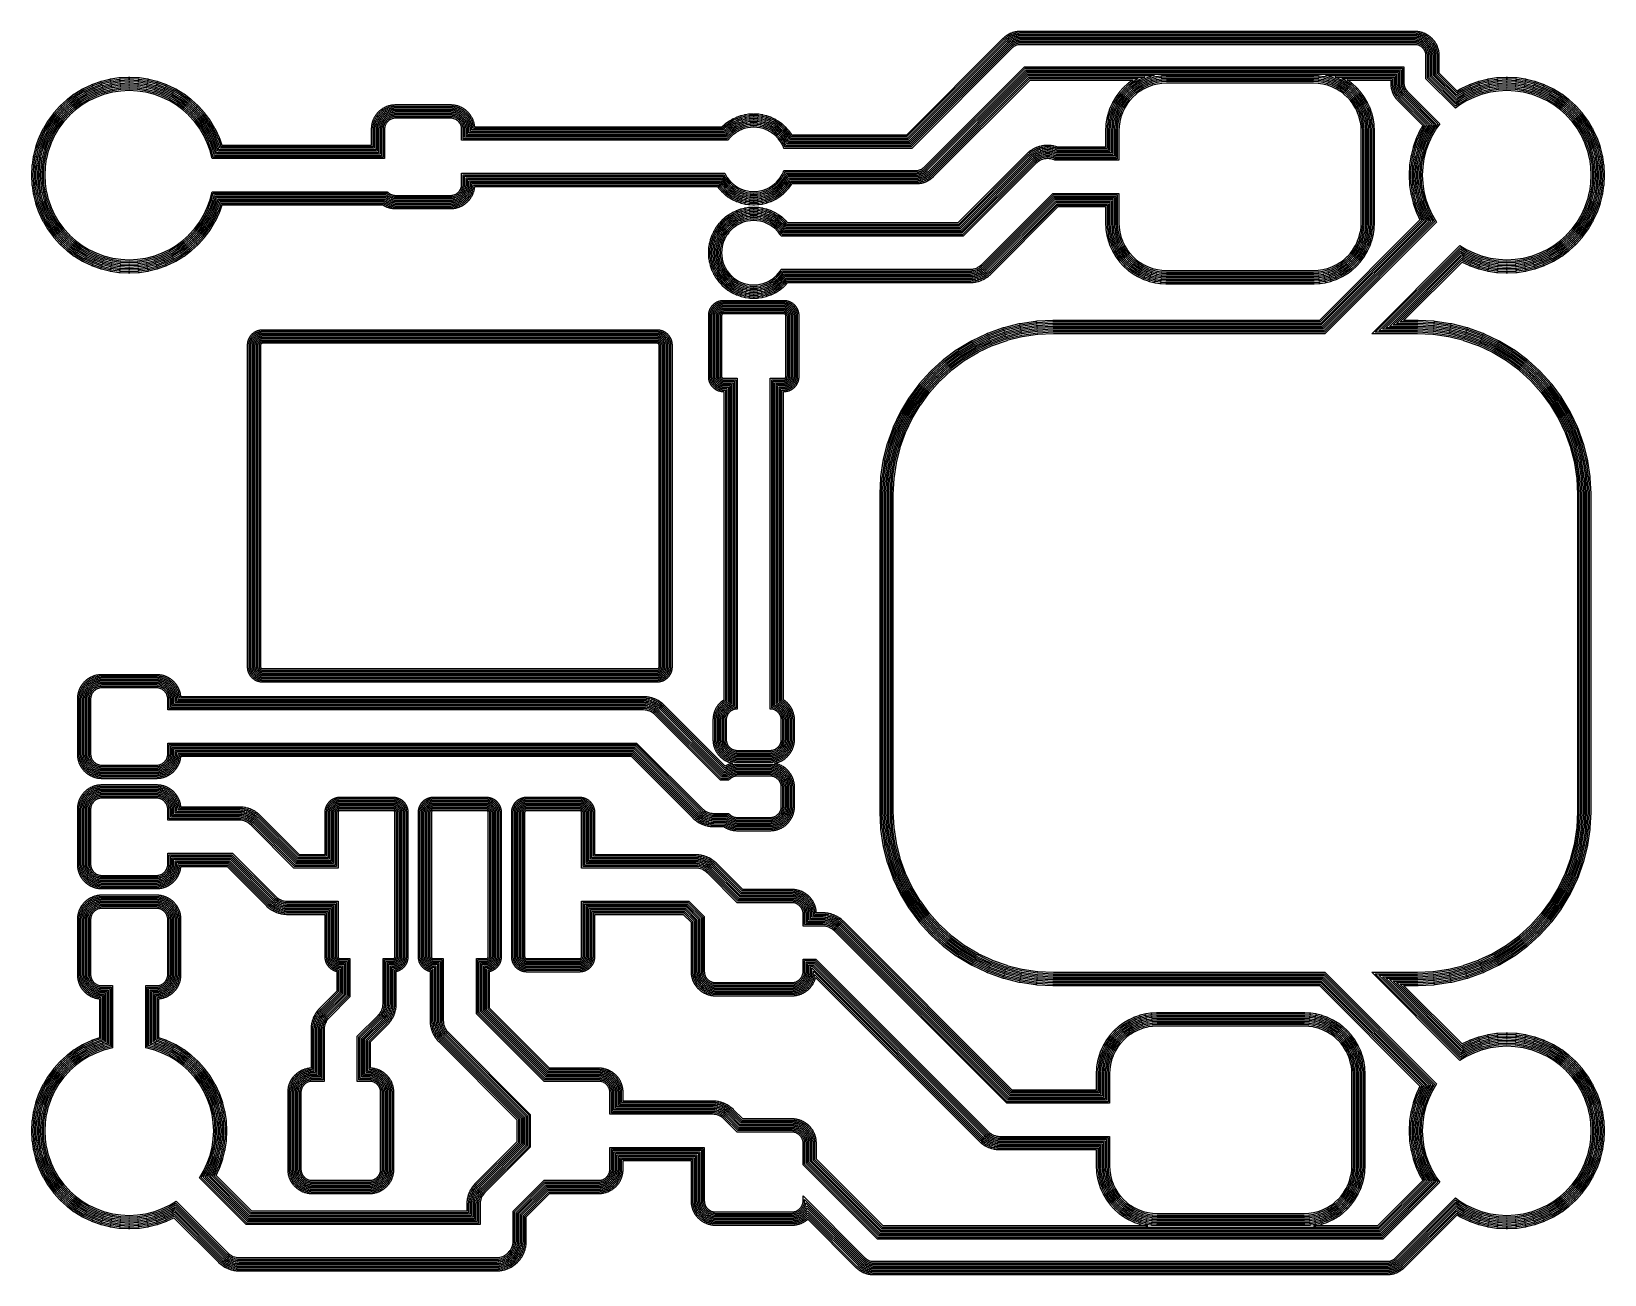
# Model space of a CAD drawing. Header units: metres. Extents: x 1.4 to 44.2, y 0.1 to 33.9.
import ezdxf

# ---------------------------------------------------------------- set-up
doc = ezdxf.new("R2010")
doc.units = ezdxf.units.M

msp = doc.modelspace()

# ---------------------------------------------------------------- linework, layer by layer
for points in [[(14.82, 8.356), (14.83, 8.355), (14.84, 8.355), (16.29, 8.355), (16.3, 8.355), (16.31, 8.356), (16.32, 8.356), (16.33, 8.357), (16.34, 8.358), (16.35, 8.359), (16.36, 8.361), (16.37, 8.363), (16.38, 8.365), (16.39, 8.367), (16.399, 8.37), (16.409, 8.373), (16.419, 8.376), (16.428, 8.379), (16.438, 8.382), (16.447, 8.386), (16.456, 8.39), (16.465, 8.394), (16.474, 8.399), (16.483, 8.403), (16.492, 8.408), (16.501, 8.413), (16.509, 8.419), (16.518, 8.424), (16.526, 8.43), (16.534, 8.436), (16.542, 8.442), (16.55, 8.448), (16.558, 8.455), (16.565, 8.461), (16.573, 8.468), (16.58, 8.475), (16.587, 8.482), (16.594, 8.49), (16.6, 8.497), (16.607, 8.505), (16.613, 8.513), (16.619, 8.521), (16.625, 8.529), (16.631, 8.537), (16.636, 8.546), (16.642, 8.554), (16.647, 8.563), (16.652, 8.572), (16.656, 8.581), (16.661, 8.59), (16.665, 8.599), (16.669, 8.608), (16.673, 8.617), (16.676, 8.627), (16.679, 8.636), (16.682, 8.646), (16.685, 8.656), (16.688, 8.665), (16.69, 8.675), (16.692, 8.685), (16.694, 8.695), (16.696, 8.705), (16.697, 8.715), (16.698, 8.725), (16.699, 8.735), (16.7, 8.745), (16.7, 8.755), (16.7, 8.765), (16.7, 9.915), (19.109, 9.915), (19.32, 9.704), (19.32, 8.36), (19.32, 8.35), (19.321, 8.34), (19.322, 8.315), (19.322, 8.305), (19.323, 8.295), (19.324, 8.285), (19.326, 8.275), (19.329, 8.251), (19.331, 8.241), (19.333, 8.231), (19.335, 8.221), (19.337, 8.212), (19.343, 8.188), (19.346, 8.178), (19.348, 8.168), (19.351, 8.159), (19.355, 8.149), (19.363, 8.126), (19.367, 8.117), (19.37, 8.107), (19.374, 8.098), (19.378, 8.089), (19.389, 8.067), (19.393, 8.058), (19.398, 8.049), (19.403, 8.04), (19.408, 8.031), (19.42, 8.01), (19.426, 8.002), (19.431, 7.993), (19.437, 7.985), (19.443, 7.977), (19.457, 7.957), (19.464, 7.949), (19.47, 7.941), (19.476, 7.934), (19.483, 7.926), (19.499, 7.908), (19.506, 7.901), (19.513, 7.893), (19.521, 7.886), (19.528, 7.879), (19.546, 7.863), (19.554, 7.856), (19.561, 7.85), (19.569, 7.844), (19.577, 7.837), (19.597, 7.823), (19.605, 7.817), (19.613, 7.811), (19.622, 7.806), (19.63, 7.8), (19.651, 7.788), (19.66, 7.783), (19.669, 7.778), (19.678, 7.773), (19.687, 7.769), (19.709, 7.758), (19.718, 7.754), (19.727, 7.75), (19.737, 7.747), (19.746, 7.743), (19.769, 7.735), (19.779, 7.731), (19.788, 7.728), (19.798, 7.726), (19.808, 7.723), (19.832, 7.717), (19.841, 7.715), (19.851, 7.713), (19.861, 7.711), (19.871, 7.709), (19.895, 7.706), (19.905, 7.704), (19.915, 7.703), (19.925, 7.702), (19.935, 7.702), (19.96, 7.701), (19.97, 7.7), (19.98, 7.7), (22.07, 7.7), (22.08, 7.7), (22.09, 7.701), (22.115, 7.702), (22.125, 7.702), (22.135, 7.703), (22.145, 7.704), (22.155, 7.706), (22.179, 7.709), (22.189, 7.711), (22.199, 7.713), (22.209, 7.715), (22.218, 7.717), (22.242, 7.723), (22.252, 7.726), (22.262, 7.728), (22.271, 7.731), (22.281, 7.735), (22.304, 7.743), (22.313, 7.747), (22.323, 7.75), (22.332, 7.754), (22.341, 7.758), (22.363, 7.769), (22.372, 7.773), (22.381, 7.778), (22.39, 7.783), (22.399, 7.788), (22.42, 7.8), (22.428, 7.806), (22.437, 7.811), (22.445, 7.817), (22.453, 7.823), (22.473, 7.837), (22.481, 7.844), (22.489, 7.85), (22.496, 7.856), (22.504, 7.863), (22.522, 7.879), (22.53, 7.886), (22.537, 7.893), (22.544, 7.901), (22.551, 7.908), (22.567, 7.926), (22.574, 7.934), (22.58, 7.941), (22.586, 7.949), (22.593, 7.957), (22.607, 7.977), (22.613, 7.985), (22.619, 7.993), (22.624, 8.002), (22.63, 8.01), (22.642, 8.031), (22.647, 8.04), (22.652, 8.049), (22.657, 8.058), (22.661, 8.067), (22.672, 8.089), (22.676, 8.098), (22.68, 8.107), (22.684, 8.117), (22.687, 8.126), (22.695, 8.149), (22.699, 8.159), (22.702, 8.168), (22.704, 8.178), (22.707, 8.188), (22.709, 8.195), (27.152, 3.752), (27.159, 3.745), (27.167, 3.738), (27.196, 3.712), (27.203, 3.705), (27.211, 3.699), (27.219, 3.692), (27.227, 3.686), (27.258, 3.663), (27.267, 3.657), (27.275, 3.651), (27.283, 3.646), (27.292, 3.641), (27.326, 3.62), (27.334, 3.615), (27.343, 3.61), (27.352, 3.606), (27.361, 3.601), (27.397, 3.585), (27.406, 3.58), (27.415, 3.576), (27.424, 3.573), (27.434, 3.569), (27.471, 3.556), (27.48, 3.553), (27.49, 3.55), (27.499, 3.547), (27.509, 3.544), (27.547, 3.535), (27.557, 3.532), (27.567, 3.53), (27.577, 3.529), (27.587, 3.527), (27.626, 3.521), (27.636, 3.52), (27.646, 3.519), (27.656, 3.518), (27.666, 3.517), (27.705, 3.515), (27.715, 3.515), (27.725, 3.515), (30.349, 3.515), (30.349, 3.075), (30.349, 3.065), (30.35, 3.055), (30.356, 2.932), (30.356, 2.922), (30.357, 2.912), (30.358, 2.902), (30.359, 2.892), (30.377, 2.771), (30.379, 2.761), (30.381, 2.751), (30.383, 2.741), (30.385, 2.732), (30.415, 2.613), (30.418, 2.603), (30.42, 2.593), (30.424, 2.584), (30.427, 2.574), (30.468, 2.459), (30.472, 2.449), (30.475, 2.44), (30.479, 2.431), (30.484, 2.421), (30.536, 2.31), (30.54, 2.301), (30.545, 2.292), (30.55, 2.284), (30.555, 2.275), (30.618, 2.17), (30.623, 2.161), (30.629, 2.153), (30.634, 2.144), (30.64, 2.136), (30.713, 2.038), (30.72, 2.03), (30.726, 2.022), (30.732, 2.014), (30.739, 2.007), (30.821, 1.916), (30.828, 1.908), (30.835, 1.901), (30.842, 1.894), (30.85, 1.887), (30.941, 1.805), (30.948, 1.798), (30.956, 1.792), (30.964, 1.786), (30.972, 1.779), (31.07, 1.706), (31.078, 1.7), (31.087, 1.695), (31.095, 1.689), (31.104, 1.684), (31.209, 1.621), (31.218, 1.616), (31.226, 1.611), (31.235, 1.606), (31.244, 1.602), (31.355, 1.55), (31.365, 1.545), (31.374, 1.541), (31.383, 1.538), (31.393, 1.534), (31.508, 1.493), (31.518, 1.49), (31.527, 1.486), (31.537, 1.484), (31.547, 1.481), (31.666, 1.451), (31.675, 1.449), (31.685, 1.447), (31.695, 1.445), (31.705, 1.443), (31.754, 1.436), (24.547, 1.436), (22.73, 3.254), (22.73, 3.69), (22.73, 3.7), (22.73, 3.71), (22.728, 3.735), (22.728, 3.745), (22.727, 3.755), (22.726, 3.765), (22.724, 3.775), (22.721, 3.799), (22.719, 3.809), (22.717, 3.819), (22.715, 3.829), (22.713, 3.838), (22.707, 3.862), (22.704, 3.872), (22.702, 3.882), (22.699, 3.891), (22.695, 3.901), (22.687, 3.924), (22.684, 3.933), (22.68, 3.943), (22.676, 3.952), (22.672, 3.961), (22.661, 3.983), (22.657, 3.992), (22.652, 4.001), (22.647, 4.01), (22.642, 4.019), (22.63, 4.04), (22.624, 4.048), (22.619, 4.057), (22.613, 4.065), (22.607, 4.073), (22.593, 4.093), (22.586, 4.101), (22.58, 4.109), (22.574, 4.116), (22.567, 4.124), (22.551, 4.142), (22.544, 4.15), (22.537, 4.157), (22.53, 4.164), (22.522, 4.171), (22.504, 4.187), (22.496, 4.194), (22.489, 4.2), (22.481, 4.206), (22.473, 4.213), (22.453, 4.227), (22.445, 4.233), (22.437, 4.239), (22.428, 4.244), (22.42, 4.25), (22.399, 4.262), (22.39, 4.267), (22.381, 4.272), (22.372, 4.277), (22.363, 4.281), (22.341, 4.292), (22.332, 4.296), (22.323, 4.3), (22.313, 4.304), (22.304, 4.307), (22.281, 4.315), (22.271, 4.319), (22.262, 4.322), (22.252, 4.324), (22.242, 4.327), (22.218, 4.333), (22.209, 4.335), (22.199, 4.337), (22.189, 4.339), (22.179, 4.341), (22.155, 4.344), (22.145, 4.346), (22.135, 4.347), (22.125, 4.348), (22.115, 4.348), (22.09, 4.35), (22.08, 4.35), (22.07, 4.35), (20.726, 4.35), (20.478, 4.598), (20.471, 4.605), (20.463, 4.612), (20.434, 4.638), (20.427, 4.645), (20.419, 4.651), (20.411, 4.658), (20.403, 4.664), (20.372, 4.687), (20.363, 4.693), (20.355, 4.699), (20.347, 4.704), (20.338, 4.709), (20.304, 4.73), (20.296, 4.735), (20.287, 4.74), (20.278, 4.744), (20.269, 4.749), (20.233, 4.765), (20.224, 4.77), (20.215, 4.774), (20.206, 4.777), (20.196, 4.781), (20.159, 4.794), (20.15, 4.797), (20.14, 4.8), (20.131, 4.803), (20.121, 4.806), (20.083, 4.815), (20.073, 4.818), (20.063, 4.82), (20.053, 4.821), (20.043, 4.823), (20.004, 4.829), (19.994, 4.83), (19.984, 4.831), (19.974, 4.832), (19.964, 4.833), (19.925, 4.835), (19.915, 4.835), (19.905, 4.835), (17.47, 4.835), (17.47, 5.07), (17.47, 5.08), (17.47, 5.09), (17.468, 5.115), (17.468, 5.125), (17.467, 5.135), (17.466, 5.145), (17.464, 5.155), (17.461, 5.179), (17.459, 5.189), (17.457, 5.199), (17.455, 5.209), (17.453, 5.218), (17.447, 5.242), (17.444, 5.252), (17.442, 5.262), (17.439, 5.271), (17.435, 5.281), (17.427, 5.304), (17.424, 5.313), (17.42, 5.323), (17.416, 5.332), (17.412, 5.341), (17.401, 5.363), (17.397, 5.372), (17.392, 5.381), (17.387, 5.39), (17.382, 5.399), (17.37, 5.42), (17.364, 5.428), (17.359, 5.437), (17.353, 5.445), (17.347, 5.453), (17.333, 5.473), (17.326, 5.481), (17.32, 5.489), (17.314, 5.496), (17.307, 5.504), (17.291, 5.522), (17.284, 5.53), (17.277, 5.537), (17.27, 5.544), (17.262, 5.551), (17.244, 5.567), (17.236, 5.574), (17.229, 5.58), (17.221, 5.586), (17.213, 5.593), (17.193, 5.607), (17.185, 5.613), (17.177, 5.619), (17.168, 5.624), (17.16, 5.63), (17.139, 5.642), (17.13, 5.647), (17.121, 5.652), (17.112, 5.657), (17.103, 5.661), (17.081, 5.672), (17.072, 5.676), (17.063, 5.68), (17.053, 5.684), (17.044, 5.687), (17.021, 5.695), (17.011, 5.699), (17.002, 5.702), (16.992, 5.704), (16.982, 5.707), (16.958, 5.713), (16.949, 5.715), (16.939, 5.717), (16.929, 5.719), (16.919, 5.721), (16.895, 5.724), (16.885, 5.726), (16.875, 5.727), (16.865, 5.728), (16.855, 5.728), (16.83, 5.73), (16.82, 5.73), (16.81, 5.73), (15.466, 5.73), (13.835, 7.361), (13.835, 8.364), (13.84, 8.365), (13.85, 8.367), (13.859, 8.37), (13.869, 8.373), (13.879, 8.376), (13.888, 8.379), (13.898, 8.382), (13.907, 8.386), (13.916, 8.39), (13.925, 8.394), (13.934, 8.399), (13.943, 8.403), (13.952, 8.408), (13.961, 8.413), (13.969, 8.419), (13.978, 8.424), (13.986, 8.43), (13.994, 8.436), (14.002, 8.442), (14.01, 8.448), (14.018, 8.455), (14.025, 8.461), (14.033, 8.468), (14.04, 8.475), (14.047, 8.482), (14.054, 8.49), (14.06, 8.497), (14.067, 8.505), (14.073, 8.513), (14.079, 8.521), (14.085, 8.529), (14.091, 8.537), (14.096, 8.546), (14.102, 8.554), (14.107, 8.563), (14.112, 8.572), (14.116, 8.581), (14.121, 8.59), (14.125, 8.599), (14.129, 8.608), (14.133, 8.617), (14.136, 8.627), (14.139, 8.636), (14.142, 8.646), (14.145, 8.656), (14.148, 8.665), (14.15, 8.675), (14.152, 8.685), (14.154, 8.695), (14.156, 8.705), (14.157, 8.715), (14.158, 8.725), (14.159, 8.735), (14.16, 8.745), (14.16, 8.755), (14.16, 8.765), (14.16, 12.685), (14.16, 12.695), (14.16, 12.705), (14.159, 12.715), (14.158, 12.725), (14.157, 12.735), (14.156, 12.745), (14.154, 12.755), (14.152, 12.765), (14.15, 12.775), (14.148, 12.785), (14.145, 12.794), (14.142, 12.804), (14.139, 12.814), (14.136, 12.823), (14.133, 12.833), (14.129, 12.842), (14.125, 12.851), (14.121, 12.86), (14.116, 12.869), (14.112, 12.878), (14.107, 12.887), (14.102, 12.896), (14.096, 12.904), (14.091, 12.913), (14.085, 12.921), (14.079, 12.929), (14.073, 12.937), (14.067, 12.945), (14.06, 12.953), (14.054, 12.96), (14.047, 12.968), (14.04, 12.975), (14.033, 12.982), (14.025, 12.989), (14.018, 12.995), (14.01, 13.002), (14.002, 13.008), (13.994, 13.014), (13.986, 13.02), (13.978, 13.026), (13.969, 13.031), (13.961, 13.037), (13.952, 13.042), (13.943, 13.047), (13.934, 13.051), (13.925, 13.056), (13.916, 13.06), (13.907, 13.064), (13.898, 13.068), (13.888, 13.071), (13.879, 13.074), (13.869, 13.077), (13.859, 13.08), (13.85, 13.083), (13.84, 13.085), (13.83, 13.087), (13.82, 13.089), (13.81, 13.091), (13.8, 13.092), (13.79, 13.093), (13.78, 13.094), (13.77, 13.095), (13.76, 13.095), (13.75, 13.095), (12.3, 13.095), (12.29, 13.095), (12.28, 13.095), (12.27, 13.094), (12.26, 13.093), (12.25, 13.092), (12.24, 13.091), (12.23, 13.089), (12.22, 13.087), (12.21, 13.085), (12.2, 13.083), (12.191, 13.08), (12.181, 13.077), (12.171, 13.074), (12.162, 13.071), (12.152, 13.068), (12.143, 13.064), (12.134, 13.06), (12.125, 13.056), (12.116, 13.051), (12.107, 13.047), (12.098, 13.042), (12.089, 13.037), (12.081, 13.031), (12.072, 13.026), (12.064, 13.02), (12.056, 13.014), (12.048, 13.008), (12.04, 13.002), (12.032, 12.995), (12.025, 12.989), (12.017, 12.982), (12.01, 12.975), (12.003, 12.968), (11.996, 12.96), (11.99, 12.953), (11.983, 12.945), (11.977, 12.937), (11.971, 12.929), (11.965, 12.921), (11.959, 12.913), (11.954, 12.904), (11.948, 12.896), (11.943, 12.887), (11.938, 12.878), (11.934, 12.869), (11.929, 12.86), (11.925, 12.851), (11.921, 12.842), (11.917, 12.833), (11.914, 12.823), (11.911, 12.814), (11.908, 12.804), (11.905, 12.794), (11.902, 12.785), (11.9, 12.775), (11.898, 12.765), (11.896, 12.755), (11.894, 12.745), (11.893, 12.735), (11.892, 12.725), (11.891, 12.715), (11.891, 12.705), (11.89, 12.695), (11.89, 12.685), (11.89, 8.765), (11.89, 8.755), (11.891, 8.745), (11.891, 8.735), (11.892, 8.725), (11.893, 8.715), (11.894, 8.705), (11.896, 8.695), (11.898, 8.685), (11.9, 8.675), (11.902, 8.665), (11.905, 8.656), (11.908, 8.646), (11.911, 8.636), (11.914, 8.627), (11.917, 8.617), (11.921, 8.608), (11.925, 8.599), (11.929, 8.59), (11.934, 8.581), (11.938, 8.572), (11.943, 8.563), (11.948, 8.554), (11.954, 8.546), (11.959, 8.537), (11.965, 8.529), (11.971, 8.521), (11.977, 8.513), (11.983, 8.505), (11.99, 8.497), (11.996, 8.49), (12.003, 8.482), (12.01, 8.475), (12.017, 8.468), (12.025, 8.461), (12.032, 8.455), (12.04, 8.448), (12.048, 8.442), (12.056, 8.436), (12.064, 8.43), (12.072, 8.424), (12.081, 8.419), (12.089, 8.413), (12.098, 8.408), (12.107, 8.403), (12.116, 8.399), (12.125, 8.394), (12.134, 8.39), (12.143, 8.386), (12.152, 8.382), (12.162, 8.379), (12.171, 8.376), (12.181, 8.373), (12.191, 8.37), (12.2, 8.367), (12.21, 8.365), (12.215, 8.364), (12.215, 7.025), (12.215, 7.015), (12.215, 7.005), (12.217, 6.966), (12.218, 6.956), (12.219, 6.946), (12.22, 6.936), (12.221, 6.926), (12.227, 6.887), (12.229, 6.877), (12.23, 6.867), (12.232, 6.857), (12.235, 6.847), (12.244, 6.809), (12.247, 6.799), (12.25, 6.79), (12.253, 6.78), (12.256, 6.771), (12.269, 6.734), (12.273, 6.724), (12.276, 6.715), (12.28, 6.706), (12.285, 6.697), (12.301, 6.661), (12.306, 6.652), (12.31, 6.643), (12.315, 6.634), (12.32, 6.626), (12.341, 6.592), (12.346, 6.583), (12.351, 6.575), (12.357, 6.567), (12.363, 6.558), (12.386, 6.527), (12.392, 6.519), (12.399, 6.511), (12.405, 6.503), (12.412, 6.496), (12.438, 6.467), (12.445, 6.459), (12.452, 6.452), (14.58, 4.324), (14.58, 3.726), (13.452, 2.598), (13.445, 2.591), (13.438, 2.583), (13.412, 2.554), (13.405, 2.547), (13.399, 2.539), (13.392, 2.531), (13.386, 2.523), (13.363, 2.492), (13.357, 2.483), (13.351, 2.475), (13.346, 2.467), (13.341, 2.458), (13.32, 2.424), (13.315, 2.416), (13.31, 2.407), (13.306, 2.398), (13.301, 2.389), (13.285, 2.353), (13.28, 2.344), (13.276, 2.335), (13.273, 2.326), (13.269, 2.316), (13.256, 2.279), (13.253, 2.27), (13.25, 2.26), (13.247, 2.251), (13.244, 2.241), (13.235, 2.203), (13.232, 2.193), (13.23, 2.183), (13.229, 2.173), (13.227, 2.163), (13.221, 2.124), (13.22, 2.114), (13.219, 2.104), (13.218, 2.094), (13.217, 2.084), (13.215, 2.045), (13.215, 2.035), (13.215, 2.025), (13.215, 1.835), (7.361, 1.835), (6.389, 2.807), (6.474, 2.989), (6.479, 2.998), (6.483, 3.007), (6.486, 3.016), (6.49, 3.026), (6.564, 3.234), (6.567, 3.243), (6.57, 3.253), (6.573, 3.263), (6.576, 3.272), (6.629, 3.486), (6.632, 3.496), (6.634, 3.506), (6.636, 3.516), (6.637, 3.526), (6.67, 3.744), (6.671, 3.754), (6.672, 3.764), (6.673, 3.774), (6.674, 3.784), (6.685, 4.005), (6.685, 4.015), (6.685, 4.025), (6.685, 4.035), (6.685, 4.045), (6.674, 4.266), (6.673, 4.276), (6.672, 4.286), (6.671, 4.296), (6.67, 4.306), (6.637, 4.524), (6.636, 4.534), (6.634, 4.544), (6.632, 4.554), (6.629, 4.564), (6.576, 4.778), (6.573, 4.788), (6.57, 4.797), (6.567, 4.807), (6.564, 4.816), (6.49, 5.024), (6.486, 5.034), (6.483, 5.043), (6.479, 5.052), (6.474, 5.061), (6.38, 5.261), (6.376, 5.27), (6.371, 5.279), (6.366, 5.288), (6.361, 5.296), (6.247, 5.486), (6.242, 5.494), (6.237, 5.503), (6.231, 5.511), (6.225, 5.519), (6.094, 5.697), (6.088, 5.705), (6.081, 5.712), (6.075, 5.72), (6.068, 5.728), (5.92, 5.891), (5.913, 5.899), (5.906, 5.906), (5.899, 5.913), (5.891, 5.92), (5.728, 6.068), (5.72, 6.075), (5.712, 6.081), (5.705, 6.088), (5.697, 6.094), (5.519, 6.225), (5.511, 6.231), (5.503, 6.237), (5.494, 6.242), (5.486, 6.247), (5.296, 6.361), (5.288, 6.366), (5.279, 6.371), (5.27, 6.376), (5.261, 6.38), (5.061, 6.474), (5.052, 6.479), (5.043, 6.483), (5.034, 6.486), (5.024, 6.49), (4.835, 6.557), (4.835, 7.618), (4.84, 7.618), (4.85, 7.619), (4.86, 7.621), (4.884, 7.624), (4.894, 7.626), (4.904, 7.628), (4.914, 7.63), (4.923, 7.632), (4.947, 7.638), (4.957, 7.641), (4.967, 7.643), (4.976, 7.646), (4.986, 7.65), (5.009, 7.658), (5.018, 7.662), (5.028, 7.665), (5.037, 7.669), (5.046, 7.673), (5.068, 7.684), (5.077, 7.688), (5.086, 7.693), (5.095, 7.698), (5.104, 7.703), (5.125, 7.715), (5.133, 7.721), (5.142, 7.726), (5.15, 7.732), (5.158, 7.738), (5.178, 7.752), (5.186, 7.759), (5.194, 7.765), (5.201, 7.771), (5.209, 7.778), (5.227, 7.794), (5.235, 7.801), (5.242, 7.808), (5.249, 7.816), (5.256, 7.823), (5.272, 7.841), (5.279, 7.849), (5.285, 7.856), (5.291, 7.864), (5.298, 7.872), (5.312, 7.892), (5.318, 7.9), (5.324, 7.908), (5.329, 7.917), (5.335, 7.925), (5.347, 7.946), (5.352, 7.955), (5.357, 7.964), (5.362, 7.973), (5.366, 7.982), (5.377, 8.004), (5.381, 8.013), (5.385, 8.022), (5.389, 8.032), (5.392, 8.041), (5.4, 8.064), (5.404, 8.074), (5.407, 8.083), (5.409, 8.093), (5.412, 8.103), (5.418, 8.127), (5.42, 8.136), (5.422, 8.146), (5.424, 8.156), (5.426, 8.166), (5.429, 8.19), (5.431, 8.2), (5.432, 8.21), (5.433, 8.22), (5.433, 8.23), (5.435, 8.255), (5.435, 8.265), (5.435, 8.275), (5.435, 9.775), (5.435, 9.785), (5.435, 9.795), (5.433, 9.82), (5.433, 9.83), (5.432, 9.84), (5.431, 9.85), (5.429, 9.86), (5.426, 9.884), (5.424, 9.894), (5.422, 9.904), (5.42, 9.914), (5.418, 9.923), (5.412, 9.947), (5.409, 9.957), (5.407, 9.967), (5.404, 9.976), (5.4, 9.986), (5.392, 10.009), (5.389, 10.018), (5.385, 10.028), (5.381, 10.037), (5.377, 10.046), (5.366, 10.068), (5.362, 10.077), (5.357, 10.086), (5.352, 10.095), (5.347, 10.104), (5.335, 10.125), (5.329, 10.133), (5.324, 10.142), (5.318, 10.15), (5.312, 10.158), (5.298, 10.178), (5.291, 10.186), (5.285, 10.194), (5.279, 10.201), (5.272, 10.209), (5.256, 10.227), (5.249, 10.235), (5.242, 10.242), (5.235, 10.249), (5.227, 10.256), (5.209, 10.272), (5.201, 10.279), (5.194, 10.285), (5.186, 10.291), (5.178, 10.298), (5.158, 10.312), (5.15, 10.318), (5.142, 10.324), (5.133, 10.329), (5.125, 10.335), (5.104, 10.347), (5.095, 10.352), (5.086, 10.357), (5.077, 10.362), (5.068, 10.366), (5.046, 10.377), (5.037, 10.381), (5.028, 10.385), (5.018, 10.389), (5.009, 10.392), (4.986, 10.4), (4.976, 10.404), (4.967, 10.407), (4.957, 10.409), (4.947, 10.412), (4.923, 10.418), (4.914, 10.42), (4.904, 10.422), (4.894, 10.424), (4.884, 10.426), (4.86, 10.429), (4.85, 10.431), (4.84, 10.432), (4.83, 10.433), (4.82, 10.433), (4.795, 10.435), (4.785, 10.435), (4.775, 10.435), (3.275, 10.435), (3.265, 10.435), (3.255, 10.435), (3.23, 10.433), (3.22, 10.433), (3.21, 10.432), (3.2, 10.431), (3.19, 10.429), (3.166, 10.426), (3.156, 10.424), (3.146, 10.422), (3.136, 10.42), (3.127, 10.418), (3.103, 10.412), (3.093, 10.409), (3.083, 10.407), (3.074, 10.404), (3.064, 10.4), (3.041, 10.392), (3.032, 10.389), (3.022, 10.385), (3.013, 10.381), (3.004, 10.377), (2.982, 10.366), (2.973, 10.362), (2.964, 10.357), (2.955, 10.352), (2.946, 10.347), (2.925, 10.335), (2.917, 10.329), (2.908, 10.324), (2.9, 10.318), (2.892, 10.312), (2.872, 10.298), (2.864, 10.291), (2.856, 10.285), (2.849, 10.279), (2.841, 10.272), (2.823, 10.256), (2.816, 10.249), (2.808, 10.242), (2.801, 10.235), (2.794, 10.227), (2.778, 10.209), (2.771, 10.201), (2.765, 10.194), (2.759, 10.186), (2.752, 10.178), (2.738, 10.158), (2.732, 10.15), (2.726, 10.142), (2.721, 10.133), (2.715, 10.125), (2.703, 10.104), (2.698, 10.095), (2.693, 10.086), (2.688, 10.077), (2.684, 10.068), (2.673, 10.046), (2.669, 10.037), (2.665, 10.028), (2.662, 10.018), (2.658, 10.009), (2.65, 9.986), (2.646, 9.976), (2.643, 9.967), (2.641, 9.957), (2.638, 9.947), (2.632, 9.923), (2.63, 9.914), (2.628, 9.904), (2.626, 9.894), (2.624, 9.884), (2.621, 9.86), (2.619, 9.85), (2.618, 9.84), (2.617, 9.83), (2.617, 9.82), (2.616, 9.795), (2.615, 9.785), (2.615, 9.775), (2.615, 8.275), (2.615, 8.265), (2.616, 8.255), (2.617, 8.23), (2.617, 8.22), (2.618, 8.21), (2.619, 8.2), (2.621, 8.19), (2.624, 8.166), (2.626, 8.156), (2.628, 8.146), (2.63, 8.136), (2.632, 8.127), (2.638, 8.103), (2.641, 8.093), (2.643, 8.083), (2.646, 8.074), (2.65, 8.064), (2.658, 8.041), (2.662, 8.032), (2.665, 8.022), (2.669, 8.013), (2.673, 8.004), (2.684, 7.982), (2.688, 7.973), (2.693, 7.964), (2.698, 7.955), (2.703, 7.946), (2.715, 7.925), (2.721, 7.917), (2.726, 7.908), (2.732, 7.9), (2.738, 7.892), (2.752, 7.872), (2.759, 7.864), (2.765, 7.856), (2.771, 7.849), (2.778, 7.841), (2.794, 7.823), (2.801, 7.816), (2.808, 7.808), (2.816, 7.801), (2.823, 7.794), (2.841, 7.778), (2.849, 7.771), (2.856, 7.765), (2.864, 7.759), (2.872, 7.752), (2.892, 7.738), (2.9, 7.732), (2.908, 7.726), (2.917, 7.721), (2.925, 7.715), (2.946, 7.703), (2.955, 7.698), (2.964, 7.693), (2.973, 7.688), (2.982, 7.684), (3.004, 7.673), (3.013, 7.669), (3.022, 7.665), (3.032, 7.662), (3.041, 7.658), (3.064, 7.65), (3.074, 7.646), (3.083, 7.643), (3.093, 7.641), (3.103, 7.638), (3.127, 7.632), (3.136, 7.63), (3.146, 7.628), (3.156, 7.626), (3.166, 7.624), (3.19, 7.621), (3.2, 7.619), (3.21, 7.618), (3.215, 7.618), (3.215, 6.557), (3.026, 6.49), (3.016, 6.486), (3.007, 6.483), (2.998, 6.479), (2.989, 6.474), (2.789, 6.38), (2.78, 6.376), (2.771, 6.371), (2.762, 6.366), (2.754, 6.361), (2.564, 6.247), (2.556, 6.242), (2.547, 6.237), (2.539, 6.231), (2.531, 6.225), (2.353, 6.094), (2.345, 6.088), (2.338, 6.081), (2.33, 6.075), (2.322, 6.068), (2.159, 5.92), (2.151, 5.913), (2.144, 5.906), (2.137, 5.899), (2.13, 5.891), (1.982, 5.728), (1.975, 5.72), (1.969, 5.712), (1.963, 5.705), (1.956, 5.697), (1.825, 5.519), (1.819, 5.511), (1.813, 5.503), (1.808, 5.494), (1.803, 5.486), (1.689, 5.296), (1.684, 5.288), (1.679, 5.279), (1.674, 5.27), (1.67, 5.261), (1.576, 5.061), (1.571, 5.052), (1.567, 5.043), (1.564, 5.034), (1.56, 5.024), (1.486, 4.816), (1.483, 4.807), (1.48, 4.797), (1.477, 4.788), (1.474, 4.778), (1.421, 4.564), (1.418, 4.554), (1.416, 4.544), (1.414, 4.534), (1.413, 4.524), (1.38, 4.306), (1.379, 4.296), (1.378, 4.286), (1.377, 4.276), (1.376, 4.266), (1.366, 4.045), (1.365, 4.035), (1.365, 4.025), (1.365, 4.015), (1.366, 4.005), (1.376, 3.784), (1.377, 3.774), (1.378, 3.764), (1.379, 3.754), (1.38, 3.744), (1.413, 3.526), (1.414, 3.516), (1.416, 3.506), (1.418, 3.496), (1.421, 3.486), (1.474, 3.272), (1.477, 3.263), (1.48, 3.253), (1.483, 3.243), (1.486, 3.234), (1.56, 3.026), (1.564, 3.016), (1.567, 3.007), (1.571, 2.998), (1.576, 2.989), (1.67, 2.789), (1.674, 2.78), (1.679, 2.771), (1.684, 2.762), (1.689, 2.754), (1.803, 2.564), (1.808, 2.556), (1.813, 2.547), (1.819, 2.539), (1.825, 2.531), (1.956, 2.353), (1.963, 2.345), (1.969, 2.338), (1.975, 2.33), (1.982, 2.322), (2.13, 2.159), (2.137, 2.151), (2.144, 2.144), (2.151, 2.137), (2.159, 2.13), (2.322, 1.982), (2.33, 1.975), (2.338, 1.969), (2.345, 1.963), (2.353, 1.956), (2.531, 1.825), (2.539, 1.819), (2.547, 1.813), (2.556, 1.808), (2.564, 1.803), (2.754, 1.689), (2.762, 1.684), (2.771, 1.679), (2.78, 1.674), (2.789, 1.67), (2.989, 1.576), (2.998, 1.571), (3.007, 1.567), (3.016, 1.564), (3.026, 1.56), (3.234, 1.486), (3.243, 1.483), (3.253, 1.48), (3.263, 1.477), (3.272, 1.474), (3.486, 1.421), (3.496, 1.418), (3.506, 1.416), (3.516, 1.414), (3.526, 1.413), (3.744, 1.38), (3.754, 1.379), (3.764, 1.378), (3.774, 1.377), (3.784, 1.376), (4.005, 1.366), (4.015, 1.365), (4.025, 1.365), (4.035, 1.365), (4.045, 1.366), (4.266, 1.376), (4.276, 1.377), (4.286, 1.378), (4.296, 1.379), (4.306, 1.38), (4.524, 1.413), (4.534, 1.414), (4.544, 1.416), (4.554, 1.418), (4.564, 1.421), (4.778, 1.474), (4.788, 1.477), (4.797, 1.48), (4.807, 1.483), (4.816, 1.486), (5.024, 1.56), (5.034, 1.564), (5.043, 1.567), (5.052, 1.571), (5.061, 1.576), (5.243, 1.661), (6.452, 0.452), (6.459, 0.445), (6.467, 0.438), (6.496, 0.412), (6.503, 0.405), (6.511, 0.399), (6.519, 0.392), (6.527, 0.386), (6.558, 0.363), (6.567, 0.357), (6.575, 0.351), (6.583, 0.346), (6.592, 0.341), (6.626, 0.32), (6.634, 0.315), (6.643, 0.31), (6.652, 0.306), (6.661, 0.301), (6.697, 0.285), (6.706, 0.28), (6.715, 0.276), (6.724, 0.273), (6.734, 0.269), (6.771, 0.256), (6.78, 0.253), (6.79, 0.25), (6.799, 0.247), (6.809, 0.244), (6.847, 0.235), (6.857, 0.232), (6.867, 0.23), (6.877, 0.229), (6.887, 0.227), (6.926, 0.221), (6.936, 0.22), (6.946, 0.219), (6.956, 0.218), (6.966, 0.217), (7.005, 0.215), (7.015, 0.215), (7.025, 0.215), (14.025, 0.215), (14.035, 0.215), (14.045, 0.215), (14.084, 0.217), (14.094, 0.218), (14.104, 0.219), (14.114, 0.22), (14.124, 0.221), (14.163, 0.227), (14.173, 0.229), (14.183, 0.23), (14.193, 0.232), (14.203, 0.235), (14.241, 0.244), (14.251, 0.247), (14.26, 0.25), (14.27, 0.253), (14.279, 0.256), (14.316, 0.269), (14.326, 0.273), (14.335, 0.276), (14.344, 0.28), (14.353, 0.285), (14.389, 0.301), (14.398, 0.306), (14.407, 0.31), (14.416, 0.315), (14.424, 0.32), (14.458, 0.341), (14.467, 0.346), (14.475, 0.351), (14.483, 0.357), (14.492, 0.363), (14.523, 0.386), (14.531, 0.392), (14.539, 0.399), (14.547, 0.405), (14.554, 0.412), (14.583, 0.438), (14.591, 0.445), (14.598, 0.452), (14.605, 0.459), (14.612, 0.467), (14.638, 0.496), (14.645, 0.503), (14.651, 0.511), (14.658, 0.519), (14.664, 0.527), (14.687, 0.558), (14.693, 0.567), (14.699, 0.575), (14.704, 0.583), (14.709, 0.592), (14.73, 0.626), (14.735, 0.634), (14.74, 0.643), (14.744, 0.652), (14.749, 0.661), (14.765, 0.697), (14.77, 0.706), (14.774, 0.715), (14.777, 0.724), (14.781, 0.734), (14.794, 0.771), (14.797, 0.78), (14.8, 0.79), (14.803, 0.799), (14.806, 0.809), (14.815, 0.847), (14.818, 0.857), (14.82, 0.867), (14.821, 0.877), (14.823, 0.887), (14.829, 0.926), (14.83, 0.936), (14.831, 0.946), (14.832, 0.956), (14.833, 0.966), (14.835, 1.005), (14.835, 1.015), (14.835, 1.025), (14.835, 1.689), (15.466, 2.32), (16.81, 2.32), (16.82, 2.32), (16.83, 2.321), (16.855, 2.322), (16.865, 2.322), (16.875, 2.323), (16.885, 2.324), (16.895, 2.326), (16.919, 2.329), (16.929, 2.331), (16.939, 2.333), (16.949, 2.335), (16.958, 2.337), (16.982, 2.343), (16.992, 2.346), (17.002, 2.348), (17.011, 2.351), (17.021, 2.355), (17.044, 2.363), (17.053, 2.367), (17.063, 2.37), (17.072, 2.374), (17.081, 2.378), (17.103, 2.389), (17.112, 2.393), (17.121, 2.398), (17.13, 2.403), (17.139, 2.408), (17.16, 2.42), (17.168, 2.426), (17.177, 2.431), (17.185, 2.437), (17.193, 2.443), (17.213, 2.457), (17.221, 2.464), (17.229, 2.47), (17.236, 2.476), (17.244, 2.483), (17.262, 2.499), (17.27, 2.506), (17.277, 2.513), (17.284, 2.521), (17.291, 2.528), (17.307, 2.546), (17.314, 2.554), (17.32, 2.561), (17.326, 2.569), (17.333, 2.577), (17.347, 2.597), (17.353, 2.605), (17.359, 2.613), (17.364, 2.622), (17.37, 2.63), (17.382, 2.651), (17.387, 2.66), (17.392, 2.669), (17.397, 2.678), (17.401, 2.687), (17.412, 2.709), (17.416, 2.718), (17.42, 2.727), (17.424, 2.737), (17.427, 2.746), (17.435, 2.769), (17.439, 2.779), (17.442, 2.788), (17.444, 2.798), (17.447, 2.808), (17.453, 2.832), (17.455, 2.841), (17.457, 2.851), (17.459, 2.861), (17.461, 2.871), (17.464, 2.895), (17.466, 2.905), (17.467, 2.915), (17.468, 2.925), (17.468, 2.935), (17.47, 2.96), (17.47, 2.97), (17.47, 2.98), (17.47, 3.215), (19.32, 3.215), (19.32, 2.12), (19.32, 2.11), (19.321, 2.1), (19.322, 2.075), (19.322, 2.065), (19.323, 2.055), (19.324, 2.045), (19.326, 2.035), (19.329, 2.011), (19.331, 2.001), (19.333, 1.991), (19.335, 1.981), (19.337, 1.972), (19.343, 1.948), (19.346, 1.938), (19.348, 1.928), (19.351, 1.919), (19.355, 1.909), (19.363, 1.886), (19.367, 1.877), (19.37, 1.867), (19.374, 1.858), (19.378, 1.849), (19.389, 1.827), (19.393, 1.818), (19.398, 1.809), (19.403, 1.8), (19.408, 1.791), (19.42, 1.77), (19.426, 1.762), (19.431, 1.753), (19.437, 1.745), (19.443, 1.737), (19.457, 1.717), (19.464, 1.709), (19.47, 1.701), (19.476, 1.694), (19.483, 1.686), (19.499, 1.668), (19.506, 1.661), (19.513, 1.653), (19.521, 1.646), (19.528, 1.639), (19.546, 1.623), (19.554, 1.616), (19.561, 1.61), (19.569, 1.604), (19.577, 1.597), (19.597, 1.583), (19.605, 1.577), (19.613, 1.571), (19.622, 1.566), (19.63, 1.56), (19.651, 1.548), (19.66, 1.543), (19.669, 1.538), (19.678, 1.533), (19.687, 1.529), (19.709, 1.518), (19.718, 1.514), (19.727, 1.51), (19.737, 1.507), (19.746, 1.503), (19.769, 1.495), (19.779, 1.491), (19.788, 1.488), (19.798, 1.486), (19.808, 1.483), (19.832, 1.477), (19.841, 1.475), (19.851, 1.473), (19.861, 1.471), (19.871, 1.469), (19.895, 1.466), (19.905, 1.464), (19.915, 1.463), (19.925, 1.462), (19.935, 1.462), (19.96, 1.461), (19.97, 1.46), (19.98, 1.46), (22.07, 1.46), (22.08, 1.46), (22.09, 1.461), (22.115, 1.462), (22.125, 1.462), (22.135, 1.463), (22.145, 1.464), (22.155, 1.466), (22.179, 1.469), (22.189, 1.471), (22.199, 1.473), (22.209, 1.475), (22.218, 1.477), (22.242, 1.483), (22.252, 1.486), (22.262, 1.488), (22.271, 1.491), (22.281, 1.495), (22.304, 1.503), (22.313, 1.507), (22.323, 1.51), (22.332, 1.514), (22.341, 1.518), (22.363, 1.529), (22.372, 1.533), (22.381, 1.538), (22.39, 1.543), (22.399, 1.548), (22.42, 1.56), (22.428, 1.566), (22.437, 1.571), (22.445, 1.577), (22.453, 1.583), (22.473, 1.597), (22.481, 1.604), (22.489, 1.61), (22.496, 1.616), (22.498, 1.618), (23.807, 0.309), (23.814, 0.302), (23.822, 0.295), (23.84, 0.279), (23.848, 0.272), (23.855, 0.266), (23.863, 0.259), (23.871, 0.253), (23.891, 0.239), (23.899, 0.233), (23.907, 0.227), (23.916, 0.222), (23.924, 0.216), (23.945, 0.204), (23.954, 0.199), (23.963, 0.194), (23.972, 0.189), (23.981, 0.185), (24.003, 0.174), (24.012, 0.17), (24.021, 0.166), (24.031, 0.162), (24.04, 0.159), (24.063, 0.151), (24.073, 0.147), (24.082, 0.144), (24.092, 0.142), (24.102, 0.139), (24.126, 0.133), (24.135, 0.131), (24.145, 0.129), (24.155, 0.127), (24.165, 0.125), (24.189, 0.122), (24.199, 0.12), (24.209, 0.119), (24.219, 0.118), (24.229, 0.118), (24.254, 0.116), (24.264, 0.116), (24.274, 0.116), (38.276, 0.116), (38.286, 0.116), (38.296, 0.116), (38.321, 0.118), (38.331, 0.118), (38.341, 0.119), (38.351, 0.12), (38.361, 0.122), (38.385, 0.125), (38.395, 0.127), (38.405, 0.129), (38.415, 0.131), (38.424, 0.133), (38.448, 0.139), (38.458, 0.142), (38.468, 0.144), (38.477, 0.147), (38.487, 0.151), (38.51, 0.159), (38.519, 0.162), (38.529, 0.166), (38.538, 0.17), (38.547, 0.174), (38.569, 0.185), (38.578, 0.189), (38.587, 0.194), (38.596, 0.199), (38.605, 0.204), (38.626, 0.216), (38.634, 0.222), (38.643, 0.227), (38.651, 0.233), (38.659, 0.239), (38.679, 0.253), (38.687, 0.259), (38.695, 0.266), (38.702, 0.272), (38.71, 0.279), (38.728, 0.295), (38.737, 0.304), (38.743, 0.309), (38.743, 0.309), (40.172, 1.738), (40.254, 1.689), (40.262, 1.684), (40.271, 1.679), (40.28, 1.674), (40.289, 1.67), (40.489, 1.576), (40.498, 1.571), (40.507, 1.567), (40.516, 1.564), (40.526, 1.56), (40.734, 1.486), (40.743, 1.483), (40.753, 1.48), (40.763, 1.477), (40.772, 1.474), (40.986, 1.421), (40.996, 1.418), (41.006, 1.416), (41.016, 1.414), (41.026, 1.413), (41.244, 1.38), (41.254, 1.379), (41.264, 1.378), (41.274, 1.377), (41.284, 1.376), (41.505, 1.366), (41.515, 1.365), (41.525, 1.365), (41.535, 1.365), (41.545, 1.366), (41.766, 1.376), (41.776, 1.377), (41.786, 1.378), (41.796, 1.379), (41.806, 1.38), (42.024, 1.413), (42.034, 1.414), (42.044, 1.416), (42.054, 1.418), (42.064, 1.421), (42.278, 1.474), (42.288, 1.477), (42.297, 1.48), (42.307, 1.483), (42.316, 1.486), (42.524, 1.56), (42.534, 1.564), (42.543, 1.567), (42.552, 1.571), (42.561, 1.576), (42.761, 1.67), (42.77, 1.674), (42.779, 1.679), (42.788, 1.684), (42.796, 1.689), (42.986, 1.803), (42.994, 1.808), (43.003, 1.813), (43.011, 1.819), (43.019, 1.825), (43.197, 1.956), (43.205, 1.963), (43.212, 1.969), (43.22, 1.975), (43.228, 1.982), (43.391, 2.13), (43.399, 2.137), (43.406, 2.144), (43.413, 2.151), (43.42, 2.159), (43.568, 2.322), (43.575, 2.33), (43.581, 2.338), (43.588, 2.345), (43.594, 2.353), (43.725, 2.531), (43.731, 2.539), (43.737, 2.547), (43.742, 2.556), (43.747, 2.564), (43.861, 2.754), (43.866, 2.762), (43.871, 2.771), (43.876, 2.78), (43.88, 2.789), (43.974, 2.989), (43.979, 2.998), (43.983, 3.007), (43.986, 3.016), (43.99, 3.026), (44.064, 3.234), (44.067, 3.243), (44.07, 3.253), (44.073, 3.263), (44.076, 3.272), (44.129, 3.486), (44.132, 3.496), (44.134, 3.506), (44.136, 3.516), (44.137, 3.526), (44.17, 3.744), (44.171, 3.754), (44.172, 3.764), (44.173, 3.774), (44.174, 3.784), (44.185, 4.005), (44.185, 4.015), (44.185, 4.025), (44.185, 4.035), (44.185, 4.045), (44.174, 4.266), (44.173, 4.276), (44.172, 4.286), (44.171, 4.296), (44.17, 4.306), (44.137, 4.524), (44.136, 4.534), (44.134, 4.544), (44.132, 4.554), (44.129, 4.564), (44.076, 4.778), (44.073, 4.788), (44.07, 4.797), (44.067, 4.807), (44.064, 4.816), (43.99, 5.024), (43.986, 5.034), (43.983, 5.043), (43.979, 5.052), (43.974, 5.061), (43.88, 5.261), (43.876, 5.27), (43.871, 5.279), (43.866, 5.288), (43.861, 5.296), (43.747, 5.486), (43.742, 5.494), (43.737, 5.503), (43.731, 5.511), (43.725, 5.519), (43.594, 5.697), (43.588, 5.705), (43.581, 5.712), (43.575, 5.72), (43.568, 5.728), (43.42, 5.891), (43.413, 5.899), (43.406, 5.906), (43.399, 5.913), (43.391, 5.92), (43.228, 6.068), (43.22, 6.075), (43.212, 6.081), (43.205, 6.088), (43.197, 6.094), (43.019, 6.225), (43.011, 6.231), (43.003, 6.237), (42.994, 6.242), (42.986, 6.247), (42.796, 6.361), (42.788, 6.366), (42.779, 6.371), (42.77, 6.376), (42.761, 6.38), (42.561, 6.474), (42.552, 6.479), (42.543, 6.483), (42.534, 6.486), (42.524, 6.49), (42.316, 6.564), (42.307, 6.567), (42.297, 6.57), (42.288, 6.573), (42.278, 6.576), (42.064, 6.629), (42.054, 6.632), (42.044, 6.634), (42.034, 6.636), (42.024, 6.637), (41.806, 6.67), (41.796, 6.671), (41.786, 6.672), (41.776, 6.673), (41.766, 6.674), (41.545, 6.685), (41.535, 6.685), (41.525, 6.685), (41.515, 6.685), (41.505, 6.685), (41.284, 6.674), (41.274, 6.673), (41.264, 6.672), (41.254, 6.671), (41.244, 6.67), (41.026, 6.637), (41.016, 6.636), (41.006, 6.634), (40.996, 6.632), (40.986, 6.629), (40.772, 6.576), (40.763, 6.573), (40.753, 6.57), (40.743, 6.567), (40.734, 6.564), (40.526, 6.49), (40.516, 6.486), (40.507, 6.483), (40.498, 6.479), (40.489, 6.474), (40.307, 6.389), (38.717, 7.979), (39.089, 7.979), (39.099, 7.979), (39.109, 7.98), (39.532, 8), (39.542, 8.001), (39.552, 8.002), (39.562, 8.003), (39.572, 8.004), (39.992, 8.066), (40.002, 8.068), (40.011, 8.07), (40.021, 8.072), (40.031, 8.074), (40.442, 8.177), (40.452, 8.18), (40.461, 8.183), (40.471, 8.186), (40.481, 8.189), (40.88, 8.332), (40.889, 8.335), (40.898, 8.339), (40.908, 8.343), (40.917, 8.347), (41.3, 8.528), (41.309, 8.533), (41.318, 8.537), (41.327, 8.542), (41.335, 8.547), (41.699, 8.765), (41.707, 8.77), (41.716, 8.776), (41.724, 8.782), (41.732, 8.787), (42.073, 9.04), (42.081, 9.046), (42.088, 9.052), (42.096, 9.059), (42.104, 9.065), (42.418, 9.35), (42.425, 9.357), (42.432, 9.364), (42.439, 9.371), (42.446, 9.378), (42.731, 9.692), (42.737, 9.7), (42.744, 9.708), (42.75, 9.715), (42.756, 9.723), (43.009, 10.064), (43.015, 10.072), (43.02, 10.08), (43.026, 10.089), (43.031, 10.097), (43.249, 10.461), (43.254, 10.469), (43.259, 10.478), (43.263, 10.487), (43.268, 10.496), (43.449, 10.879), (43.453, 10.888), (43.457, 10.898), (43.461, 10.907), (43.464, 10.916), (43.607, 11.315), (43.61, 11.325), (43.613, 11.335), (43.616, 11.344), (43.619, 11.354), (43.722, 11.765), (43.724, 11.775), (43.726, 11.785), (43.728, 11.795), (43.73, 11.804), (43.792, 12.224), (43.793, 12.234), (43.794, 12.244), (43.795, 12.254), (43.796, 12.264), (43.817, 12.687), (43.817, 12.697), (43.817, 12.707), (43.817, 21.343), (43.817, 21.353), (43.817, 21.363), (43.796, 21.786), (43.795, 21.796), (43.794, 21.806), (43.793, 21.816), (43.792, 21.826), (43.73, 22.246), (43.728, 22.256), (43.726, 22.265), (43.724, 22.275), (43.722, 22.285), (43.619, 22.696), (43.616, 22.706), (43.613, 22.715), (43.61, 22.725), (43.607, 22.735), (43.464, 23.134), (43.461, 23.143), (43.457, 23.152), (43.453, 23.162), (43.449, 23.171), (43.268, 23.554), (43.263, 23.563), (43.259, 23.572), (43.254, 23.581), (43.249, 23.589), (43.031, 23.953), (43.026, 23.961), (43.02, 23.97), (43.015, 23.978), (43.009, 23.986), (42.756, 24.327), (42.75, 24.335), (42.744, 24.342), (42.737, 24.35), (42.731, 24.358), (42.446, 24.672), (42.439, 24.679), (42.432, 24.686), (42.425, 24.693), (42.418, 24.7), (42.104, 24.985), (42.096, 24.991), (42.088, 24.998), (42.081, 25.004), (42.073, 25.01), (41.732, 25.263), (41.724, 25.269), (41.716, 25.274), (41.707, 25.28), (41.699, 25.285), (41.335, 25.503), (41.327, 25.508), (41.318, 25.513), (41.309, 25.517), (41.3, 25.522), (40.917, 25.703), (40.908, 25.707), (40.898, 25.711), (40.889, 25.715), (40.88, 25.718), (40.481, 25.861), (40.471, 25.864), (40.461, 25.867), (40.452, 25.87), (40.442, 25.873), (40.031, 25.976), (40.021, 25.978), (40.011, 25.98), (40.002, 25.982), (39.992, 25.984), (39.572, 26.046), (39.562, 26.047), (39.552, 26.048), (39.542, 26.049), (39.532, 26.05), (39.109, 26.071), (39.099, 26.071), (39.089, 26.071), (38.717, 26.071), (40.307, 27.661), (40.489, 27.576), (40.498, 27.571), (40.507, 27.567), (40.516, 27.564), (40.526, 27.56), (40.734, 27.486), (40.743, 27.483), (40.753, 27.48), (40.763, 27.477), (40.772, 27.474), (40.986, 27.421), (40.996, 27.418), (41.006, 27.416), (41.016, 27.414), (41.026, 27.413), (41.244, 27.38), (41.254, 27.379), (41.264, 27.378), (41.274, 27.377), (41.284, 27.376), (41.505, 27.366), (41.515, 27.365), (41.525, 27.365), (41.535, 27.365), (41.545, 27.366), (41.766, 27.376), (41.776, 27.377), (41.786, 27.378), (41.796, 27.379), (41.806, 27.38), (42.024, 27.413), (42.034, 27.414), (42.044, 27.416), (42.054, 27.418), (42.064, 27.421), (42.278, 27.474), (42.288, 27.477), (42.297, 27.48), (42.307, 27.483), (42.316, 27.486), (42.524, 27.56), (42.534, 27.564), (42.543, 27.567), (42.552, 27.571), (42.561, 27.576), (42.761, 27.67), (42.77, 27.674), (42.779, 27.679), (42.788, 27.684), (42.796, 27.689), (42.986, 27.803), (42.994, 27.808), (43.003, 27.813), (43.011, 27.819), (43.019, 27.825), (43.197, 27.956), (43.205, 27.963), (43.212, 27.969), (43.22, 27.975), (43.228, 27.982), (43.391, 28.13), (43.399, 28.137), (43.406, 28.144), (43.413, 28.151), (43.42, 28.159), (43.568, 28.322), (43.575, 28.33), (43.581, 28.338), (43.588, 28.345), (43.594, 28.353), (43.725, 28.531), (43.731, 28.539), (43.737, 28.547), (43.742, 28.556), (43.747, 28.564), (43.861, 28.754), (43.866, 28.762), (43.871, 28.771), (43.876, 28.78), (43.88, 28.789), (43.974, 28.989), (43.979, 28.998), (43.983, 29.007), (43.986, 29.016), (43.99, 29.026), (44.064, 29.234), (44.067, 29.243), (44.07, 29.253), (44.073, 29.263), (44.076, 29.272), (44.129, 29.486), (44.132, 29.496), (44.134, 29.506), (44.136, 29.516), (44.137, 29.526), (44.17, 29.744), (44.171, 29.754), (44.172, 29.764), (44.173, 29.774), (44.174, 29.784), (44.185, 30.005), (44.185, 30.015), (44.185, 30.025), (44.185, 30.035), (44.185, 30.045), (44.174, 30.266), (44.173, 30.276), (44.172, 30.286), (44.171, 30.296), (44.17, 30.306), (44.137, 30.524), (44.136, 30.534), (44.134, 30.544), (44.132, 30.554), (44.129, 30.564), (44.076, 30.778), (44.073, 30.788), (44.07, 30.797), (44.067, 30.807), (44.064, 30.816), (43.99, 31.024), (43.986, 31.034), (43.983, 31.043), (43.979, 31.052), (43.974, 31.061), (43.88, 31.261), (43.876, 31.27), (43.871, 31.279), (43.866, 31.288), (43.861, 31.296), (43.747, 31.486), (43.742, 31.494), (43.737, 31.503), (43.731, 31.511), (43.725, 31.519), (43.594, 31.697), (43.588, 31.705), (43.581, 31.712), (43.575, 31.72), (43.568, 31.728), (43.42, 31.891), (43.413, 31.899), (43.406, 31.906), (43.399, 31.913), (43.391, 31.92), (43.228, 32.068), (43.22, 32.075), (43.212, 32.081), (43.205, 32.088), (43.197, 32.094), (43.019, 32.225), (43.011, 32.231), (43.003, 32.237), (42.994, 32.242), (42.986, 32.247), (42.796, 32.361), (42.788, 32.366), (42.779, 32.371), (42.77, 32.376), (42.761, 32.38), (42.561, 32.474), (42.552, 32.479), (42.543, 32.483), (42.534, 32.486), (42.524, 32.49), (42.316, 32.564), (42.307, 32.567), (42.297, 32.57), (42.288, 32.573), (42.278, 32.576), (42.064, 32.629), (42.054, 32.632), (42.044, 32.634), (42.034, 32.636), (42.024, 32.637), (41.806, 32.67), (41.796, 32.671), (41.786, 32.672), (41.776, 32.673), (41.766, 32.674), (41.545, 32.685), (41.535, 32.685), (41.525, 32.685), (41.515, 32.685), (41.505, 32.685), (41.284, 32.674), (41.274, 32.673), (41.264, 32.672), (41.254, 32.671), (41.244, 32.67), (41.026, 32.637), (41.016, 32.636), (41.006, 32.634), (40.996, 32.632), (40.986, 32.629), (40.772, 32.576), (40.763, 32.573), (40.753, 32.57), (40.743, 32.567), (40.734, 32.564), (40.526, 32.49), (40.516, 32.486), (40.507, 32.483), (40.498, 32.479), (40.489, 32.474), (40.289, 32.38), (40.28, 32.376), (40.271, 32.371), (40.262, 32.366), (40.254, 32.361), (40.172, 32.312), (39.685, 32.798), (39.685, 33.274), (39.685, 33.284), (39.685, 33.294), (39.683, 33.319), (39.683, 33.329), (39.682, 33.339), (39.681, 33.349), (39.679, 33.359), (39.676, 33.383), (39.674, 33.393), (39.672, 33.403), (39.67, 33.413), (39.668, 33.422), (39.662, 33.446), (39.66, 33.456), (39.657, 33.466), (39.654, 33.475), (39.65, 33.485), (39.642, 33.508), (39.639, 33.517), (39.635, 33.527), (39.631, 33.536), (39.627, 33.545), (39.616, 33.567), (39.612, 33.576), (39.607, 33.585), (39.602, 33.594), (39.597, 33.603), (39.585, 33.624), (39.579, 33.632), (39.574, 33.641), (39.568, 33.649), (39.562, 33.657), (39.548, 33.677), (39.542, 33.685), (39.535, 33.693), (39.529, 33.7), (39.522, 33.708), (39.506, 33.726), (39.499, 33.734), (39.492, 33.741), (39.485, 33.748), (39.477, 33.755), (39.459, 33.771), (39.451, 33.778), (39.444, 33.784), (39.436, 33.791), (39.428, 33.797), (39.408, 33.811), (39.4, 33.817), (39.392, 33.823), (39.383, 33.828), (39.375, 33.834), (39.354, 33.846), (39.345, 33.851), (39.336, 33.856), (39.327, 33.861), (39.318, 33.865), (39.296, 33.876), (39.287, 33.88), (39.278, 33.884), (39.268, 33.888), (39.259, 33.891), (39.236, 33.899), (39.226, 33.903), (39.217, 33.906), (39.207, 33.909), (39.197, 33.911), (39.173, 33.917), (39.164, 33.919), (39.154, 33.921), (39.144, 33.923), (39.134, 33.925), (39.11, 33.928), (39.1, 33.93), (39.09, 33.931), (39.08, 33.932), (39.07, 33.932), (39.045, 33.934), (39.035, 33.934), (39.025, 33.934), (28.274, 33.934), (28.264, 33.934), (28.254, 33.934), (28.229, 33.932), (28.219, 33.932), (28.209, 33.931), (28.199, 33.93), (28.189, 33.928), (28.165, 33.925), (28.155, 33.923), (28.145, 33.921), (28.135, 33.919), (28.126, 33.917), (28.102, 33.911), (28.092, 33.909), (28.082, 33.906), (28.073, 33.903), (28.063, 33.899), (28.04, 33.891), (28.031, 33.888), (28.021, 33.884), (28.012, 33.88), (28.003, 33.876), (27.981, 33.865), (27.972, 33.861), (27.963, 33.856), (27.954, 33.851), (27.945, 33.846), (27.924, 33.834), (27.916, 33.828), (27.907, 33.823), (27.899, 33.817), (27.891, 33.811), (27.871, 33.797), (27.863, 33.791), (27.855, 33.784), (27.848, 33.778), (27.84, 33.771), (27.822, 33.755), (27.813, 33.746), (27.807, 33.741), (27.807, 33.741), (25.181, 31.114), (22.069, 31.114), (22.063, 31.123), (22.058, 31.132), (22.052, 31.14), (22.047, 31.149), (22.041, 31.157), (21.992, 31.222), (21.986, 31.23), (21.98, 31.238), (21.974, 31.246), (21.967, 31.253), (21.913, 31.313), (21.906, 31.32), (21.899, 31.328), (21.891, 31.335), (21.884, 31.342), (21.824, 31.396), (21.817, 31.403), (21.809, 31.409), (21.801, 31.415), (21.793, 31.421), (21.728, 31.47), (21.72, 31.476), (21.711, 31.481), (21.703, 31.487), (21.694, 31.492), (21.625, 31.534), (21.616, 31.539), (21.607, 31.544), (21.598, 31.548), (21.589, 31.553), (21.516, 31.587), (21.507, 31.592), (21.498, 31.595), (21.488, 31.599), (21.479, 31.603), (21.403, 31.63), (21.393, 31.633), (21.384, 31.636), (21.374, 31.639), (21.364, 31.642), (21.286, 31.661), (21.276, 31.664), (21.266, 31.666), (21.256, 31.668), (21.246, 31.669), (21.166, 31.681), (21.156, 31.682), (21.146, 31.684), (21.136, 31.684), (21.126, 31.685), (21.045, 31.689), (21.035, 31.689), (21.025, 31.69), (21.015, 31.689), (21.005, 31.689), (20.924, 31.685), (20.914, 31.684), (20.904, 31.684), (20.894, 31.682), (20.884, 31.681), (20.804, 31.669), (20.794, 31.668), (20.784, 31.666), (20.774, 31.664), (20.764, 31.661), (20.686, 31.642), (20.676, 31.639), (20.666, 31.636), (20.657, 31.633), (20.647, 31.63), (20.571, 31.603), (20.562, 31.599), (20.552, 31.595), (20.543, 31.592), (20.534, 31.587), (20.461, 31.553), (20.452, 31.548), (20.443, 31.544), (20.434, 31.539), (20.425, 31.534), (20.356, 31.492), (20.347, 31.487), (20.339, 31.481), (20.33, 31.476), (20.322, 31.47), (20.257, 31.421), (20.249, 31.415), (20.241, 31.409), (20.234, 31.403), (20.226, 31.396), (20.166, 31.342), (20.159, 31.335), (13.432, 31.335), (13.432, 31.34), (13.431, 31.35), (13.429, 31.36), (13.426, 31.384), (13.424, 31.394), (13.422, 31.404), (13.42, 31.414), (13.418, 31.423), (13.412, 31.447), (13.409, 31.457), (13.407, 31.467), (13.404, 31.476), (13.4, 31.486), (13.392, 31.509), (13.389, 31.518), (13.385, 31.528), (13.381, 31.537), (13.377, 31.546), (13.366, 31.568), (13.362, 31.577), (13.357, 31.586), (13.352, 31.595), (13.347, 31.604), (13.335, 31.625), (13.329, 31.633), (13.324, 31.642), (13.318, 31.65), (13.312, 31.658), (13.298, 31.678), (13.291, 31.686), (13.285, 31.694), (13.279, 31.701), (13.272, 31.709), (13.256, 31.727), (13.249, 31.735), (13.242, 31.742), (13.235, 31.749), (13.227, 31.756), (13.209, 31.772), (13.201, 31.779), (13.194, 31.785), (13.186, 31.791), (13.178, 31.798), (13.158, 31.812), (13.15, 31.818), (13.142, 31.824), (13.133, 31.829), (13.125, 31.835), (13.104, 31.847), (13.095, 31.852), (13.086, 31.857), (13.077, 31.862), (13.068, 31.866), (13.046, 31.877), (13.037, 31.881), (13.028, 31.885), (13.018, 31.889), (13.009, 31.892), (12.986, 31.9), (12.976, 31.904), (12.967, 31.907), (12.957, 31.909), (12.947, 31.912), (12.923, 31.918), (12.914, 31.92), (12.904, 31.922), (12.894, 31.924), (12.884, 31.926), (12.86, 31.929), (12.85, 31.931), (12.84, 31.932), (12.83, 31.933), (12.82, 31.933), (12.795, 31.935), (12.785, 31.935), (12.775, 31.935), (11.275, 31.935), (11.265, 31.935), (11.255, 31.935), (11.23, 31.933), (11.22, 31.933), (11.21, 31.932), (11.2, 31.931), (11.19, 31.929), (11.166, 31.926), (11.156, 31.924), (11.146, 31.922), (11.136, 31.92), (11.127, 31.918), (11.103, 31.912), (11.093, 31.909), (11.083, 31.907), (11.074, 31.904), (11.064, 31.9), (11.041, 31.892), (11.032, 31.889), (11.022, 31.885), (11.013, 31.881), (11.004, 31.877), (10.982, 31.866), (10.973, 31.862), (10.964, 31.857), (10.955, 31.852), (10.946, 31.847), (10.925, 31.835), (10.917, 31.829), (10.908, 31.824), (10.9, 31.818), (10.892, 31.812), (10.872, 31.798), (10.864, 31.791), (10.856, 31.785), (10.849, 31.779), (10.841, 31.772), (10.823, 31.756), (10.816, 31.749), (10.808, 31.742), (10.801, 31.735), (10.794, 31.727), (10.778, 31.709), (10.771, 31.701), (10.765, 31.694), (10.759, 31.686), (10.752, 31.678), (10.738, 31.658), (10.732, 31.65), (10.726, 31.642), (10.721, 31.633), (10.715, 31.625), (10.703, 31.604), (10.698, 31.595), (10.693, 31.586), (10.688, 31.577), (10.684, 31.568), (10.673, 31.546), (10.669, 31.537), (10.665, 31.528), (10.662, 31.518), (10.658, 31.509), (10.65, 31.486), (10.646, 31.476), (10.643, 31.467), (10.641, 31.457), (10.638, 31.447), (10.632, 31.423), (10.63, 31.414), (10.628, 31.404), (10.626, 31.394), (10.624, 31.384), (10.621, 31.36), (10.619, 31.35), (10.618, 31.34), (10.617, 31.33), (10.617, 31.32), (10.616, 31.295), (10.615, 31.285), (10.615, 31.275), (10.615, 30.835), (6.557, 30.835), (6.49, 31.024), (6.486, 31.034), (6.483, 31.043), (6.479, 31.052), (6.474, 31.061), (6.38, 31.261), (6.376, 31.27), (6.371, 31.279), (6.366, 31.288), (6.361, 31.296), (6.247, 31.486), (6.242, 31.494), (6.237, 31.503), (6.231, 31.511), (6.225, 31.519), (6.094, 31.697), (6.088, 31.705), (6.081, 31.712), (6.075, 31.72), (6.068, 31.728), (5.92, 31.891), (5.913, 31.899), (5.906, 31.906), (5.899, 31.913), (5.891, 31.92), (5.728, 32.068), (5.72, 32.075), (5.712, 32.081), (5.705, 32.088), (5.697, 32.094), (5.519, 32.225), (5.511, 32.231), (5.503, 32.237), (5.494, 32.242), (5.486, 32.247), (5.296, 32.361), (5.288, 32.366), (5.279, 32.371), (5.27, 32.376), (5.261, 32.38), (5.061, 32.474), (5.052, 32.479), (5.043, 32.483), (5.034, 32.486), (5.024, 32.49), (4.816, 32.564), (4.807, 32.567), (4.797, 32.57), (4.788, 32.573), (4.778, 32.576), (4.564, 32.629), (4.554, 32.632), (4.544, 32.634), (4.534, 32.636), (4.524, 32.637), (4.306, 32.67), (4.296, 32.671), (4.286, 32.672), (4.276, 32.673), (4.266, 32.674), (4.045, 32.685), (4.035, 32.685), (4.025, 32.685), (4.015, 32.685), (4.005, 32.685), (3.784, 32.674), (3.774, 32.673), (3.764, 32.672), (3.754, 32.671), (3.744, 32.67), (3.526, 32.637), (3.516, 32.636), (3.506, 32.634), (3.496, 32.632), (3.486, 32.629), (3.272, 32.576), (3.263, 32.573), (3.253, 32.57), (3.243, 32.567), (3.234, 32.564), (3.026, 32.49), (3.016, 32.486), (3.007, 32.483), (2.998, 32.479), (2.989, 32.474), (2.789, 32.38), (2.78, 32.376), (2.771, 32.371), (2.762, 32.366), (2.754, 32.361), (2.564, 32.247), (2.556, 32.242), (2.547, 32.237), (2.539, 32.231), (2.531, 32.225), (2.353, 32.094), (2.345, 32.088), (2.338, 32.081), (2.33, 32.075), (2.322, 32.068), (2.159, 31.92), (2.151, 31.913), (2.144, 31.906), (2.137, 31.899), (2.13, 31.891), (1.982, 31.728), (1.975, 31.72), (1.969, 31.712), (1.963, 31.705), (1.956, 31.697), (1.825, 31.519), (1.819, 31.511), (1.813, 31.503), (1.808, 31.494), (1.803, 31.486), (1.689, 31.296), (1.684, 31.288), (1.679, 31.279), (1.674, 31.27), (1.67, 31.261), (1.576, 31.061), (1.571, 31.052), (1.567, 31.043), (1.564, 31.034), (1.56, 31.024), (1.486, 30.816), (1.483, 30.807), (1.48, 30.797), (1.477, 30.788), (1.474, 30.778), (1.421, 30.564), (1.418, 30.554), (1.416, 30.544), (1.414, 30.534), (1.413, 30.524), (1.38, 30.306), (1.379, 30.296), (1.378, 30.286), (1.377, 30.276), (1.376, 30.266), (1.366, 30.045), (1.365, 30.035), (1.365, 30.025), (1.365, 30.015), (1.366, 30.005), (1.376, 29.784), (1.377, 29.774), (1.378, 29.764), (1.379, 29.754), (1.38, 29.744), (1.413, 29.526), (1.414, 29.516), (1.416, 29.506), (1.418, 29.496), (1.421, 29.486), (1.474, 29.272), (1.477, 29.263), (1.48, 29.253), (1.483, 29.243), (1.486, 29.234), (1.56, 29.026), (1.564, 29.016), (1.567, 29.007), (1.571, 28.998), (1.576, 28.989), (1.67, 28.789), (1.674, 28.78), (1.679, 28.771), (1.684, 28.762), (1.689, 28.754), (1.803, 28.564), (1.808, 28.556), (1.813, 28.547), (1.819, 28.539), (1.825, 28.531), (1.956, 28.353), (1.963, 28.345), (1.969, 28.338), (1.975, 28.33), (1.982, 28.322), (2.13, 28.159), (2.137, 28.151), (2.144, 28.144), (2.151, 28.137), (2.159, 28.13), (2.322, 27.982), (2.33, 27.975), (2.338, 27.969), (2.345, 27.963), (2.353, 27.956), (2.531, 27.825), (2.539, 27.819), (2.547, 27.813), (2.556, 27.808), (2.564, 27.803), (2.754, 27.689), (2.762, 27.684), (2.771, 27.679), (2.78, 27.674), (2.789, 27.67), (2.989, 27.576), (2.998, 27.571), (3.007, 27.567), (3.016, 27.564), (3.026, 27.56), (3.234, 27.486), (3.243, 27.483), (3.253, 27.48), (3.263, 27.477), (3.272, 27.474), (3.486, 27.421), (3.496, 27.418), (3.506, 27.416), (3.516, 27.414), (3.526, 27.413), (3.744, 27.38), (3.754, 27.379), (3.764, 27.378), (3.774, 27.377), (3.784, 27.376), (4.005, 27.366), (4.015, 27.365), (4.025, 27.365), (4.035, 27.365), (4.045, 27.366), (4.266, 27.376), (4.276, 27.377), (4.286, 27.378), (4.296, 27.379), (4.306, 27.38), (4.524, 27.413), (4.534, 27.414), (4.544, 27.416), (4.554, 27.418), (4.564, 27.421), (4.778, 27.474), (4.788, 27.477), (4.797, 27.48), (4.807, 27.483), (4.816, 27.486), (5.024, 27.56), (5.034, 27.564), (5.043, 27.567), (5.052, 27.571), (5.061, 27.576), (5.261, 27.67), (5.27, 27.674), (5.279, 27.679), (5.288, 27.684), (5.296, 27.689), (5.486, 27.803), (5.494, 27.808), (5.503, 27.813), (5.511, 27.819), (5.519, 27.825), (5.697, 27.956), (5.705, 27.963), (5.712, 27.969), (5.72, 27.975), (5.728, 27.982), (5.891, 28.13), (5.899, 28.137), (5.906, 28.144), (5.913, 28.151), (5.92, 28.159), (6.068, 28.322), (6.075, 28.33), (6.081, 28.338), (6.088, 28.345), (6.094, 28.353), (6.225, 28.531), (6.231, 28.539), (6.237, 28.547), (6.242, 28.556), (6.247, 28.564), (6.361, 28.754), (6.366, 28.762), (6.371, 28.771), (6.376, 28.78), (6.38, 28.789), (6.474, 28.989), (6.479, 28.998), (6.483, 29.007), (6.486, 29.016), (6.49, 29.026), (6.557, 29.215), (10.926, 29.215), (10.946, 29.203), (10.955, 29.198), (10.964, 29.193), (10.973, 29.188), (10.982, 29.184), (11.004, 29.173), (11.013, 29.169), (11.022, 29.165), (11.032, 29.162), (11.041, 29.158), (11.064, 29.15), (11.074, 29.146), (11.083, 29.143), (11.093, 29.141), (11.103, 29.138), (11.127, 29.132), (11.136, 29.13), (11.146, 29.128), (11.156, 29.126), (11.166, 29.124), (11.19, 29.121), (11.2, 29.119), (11.21, 29.118), (11.22, 29.117), (11.23, 29.117), (11.255, 29.116), (11.265, 29.115), (11.275, 29.115), (12.775, 29.115), (12.785, 29.115), (12.795, 29.116), (12.82, 29.117), (12.83, 29.117), (12.84, 29.118), (12.85, 29.119), (12.86, 29.121), (12.884, 29.124), (12.894, 29.126), (12.904, 29.128), (12.914, 29.13), (12.923, 29.132), (12.947, 29.138), (12.957, 29.141), (12.967, 29.143), (12.976, 29.146), (12.986, 29.15), (13.009, 29.158), (13.018, 29.162), (13.028, 29.165), (13.037, 29.169), (13.046, 29.173), (13.068, 29.184), (13.077, 29.188), (13.086, 29.193), (13.095, 29.198), (13.104, 29.203), (13.125, 29.215), (13.133, 29.221), (13.142, 29.226), (13.15, 29.232), (13.158, 29.238), (13.178, 29.252), (13.186, 29.259), (13.194, 29.265), (13.201, 29.271), (13.209, 29.278), (13.227, 29.294), (13.235, 29.301), (13.242, 29.308), (13.249, 29.316), (13.256, 29.323), (13.272, 29.341), (13.279, 29.349), (13.285, 29.356), (13.291, 29.364), (13.298, 29.372), (13.312, 29.392), (13.318, 29.4), (13.324, 29.408), (13.329, 29.417), (13.335, 29.425), (13.347, 29.446), (13.352, 29.455), (13.357, 29.464), (13.362, 29.473), (13.366, 29.482), (13.377, 29.504), (13.381, 29.513), (13.385, 29.522), (13.389, 29.532), (13.392, 29.541), (13.4, 29.564), (13.404, 29.574), (13.407, 29.583), (13.409, 29.593), (13.412, 29.603), (13.418, 29.627), (13.42, 29.636), (13.422, 29.646), (13.424, 29.656), (13.426, 29.666), (13.429, 29.69), (13.431, 29.7), (13.432, 29.71), (13.432, 29.715), (20.036, 29.715), (20.058, 29.686), (20.064, 29.678), (20.07, 29.67), (20.076, 29.663), (20.083, 29.655), (20.138, 29.595), (20.144, 29.588), (20.151, 29.58), (20.159, 29.573), (20.166, 29.567), (20.226, 29.512), (20.234, 29.505), (20.241, 29.499), (20.249, 29.493), (20.257, 29.487), (20.322, 29.438), (20.33, 29.432), (20.339, 29.427), (20.347, 29.421), (20.356, 29.416), (20.425, 29.374), (20.434, 29.369), (20.443, 29.364), (20.452, 29.36), (20.461, 29.355), (20.534, 29.321), (20.543, 29.317), (20.552, 29.313), (20.562, 29.309), (20.571, 29.305), (20.647, 29.278), (20.657, 29.275), (20.666, 29.272), (20.676, 29.269), (20.686, 29.266), (20.764, 29.247), (20.774, 29.244), (20.784, 29.242), (20.794, 29.24), (20.804, 29.239), (20.884, 29.227), (20.894, 29.226), (20.904, 29.224), (20.914, 29.224), (20.924, 29.223), (21.005, 29.219), (21.015, 29.219), (21.025, 29.219), (21.035, 29.219), (21.045, 29.219), (21.126, 29.223), (21.136, 29.224), (21.146, 29.224), (21.156, 29.226), (21.166, 29.227), (21.246, 29.239), (21.256, 29.24), (21.266, 29.242), (21.276, 29.244), (21.286, 29.247), (21.364, 29.266), (21.374, 29.269), (21.384, 29.272), (21.393, 29.275), (21.403, 29.278), (21.479, 29.305), (21.488, 29.309), (21.498, 29.313), (21.507, 29.317), (21.516, 29.321), (21.589, 29.355), (21.598, 29.36), (21.607, 29.364), (21.616, 29.369), (21.625, 29.374), (21.694, 29.416), (21.703, 29.421), (21.711, 29.427), (21.72, 29.432), (21.728, 29.438), (21.793, 29.487), (21.801, 29.493), (21.809, 29.499), (21.817, 29.505), (21.824, 29.512), (21.884, 29.567), (21.891, 29.573), (21.899, 29.58), (21.906, 29.588), (21.913, 29.595), (21.967, 29.655), (21.974, 29.663), (21.98, 29.67), (21.986, 29.678), (21.992, 29.686), (22.041, 29.751), (22.047, 29.759), (22.052, 29.768), (22.058, 29.776), (22.063, 29.785), (22.069, 29.794), (25.454, 29.794), (25.464, 29.794), (25.474, 29.794), (25.499, 29.796), (25.509, 29.796), (25.519, 29.797), (25.529, 29.798), (25.539, 29.8), (25.563, 29.803), (25.573, 29.805), (25.583, 29.807), (25.593, 29.809), (25.602, 29.811), (25.626, 29.817), (25.636, 29.82), (25.646, 29.822), (25.655, 29.825), (25.665, 29.829), (25.688, 29.837), (25.697, 29.84), (25.707, 29.844), (25.716, 29.848), (25.725, 29.852), (25.747, 29.863), (25.756, 29.867), (25.765, 29.872), (25.774, 29.877), (25.783, 29.882), (25.804, 29.894), (25.812, 29.9), (25.821, 29.905), (25.829, 29.911), (25.837, 29.917), (25.857, 29.931), (25.865, 29.937), (25.873, 29.944), (25.88, 29.95), (25.888, 29.957), (25.906, 29.973), (25.915, 29.982), (25.921, 29.987), (25.921, 29.987), (28.547, 32.614), (31.348, 32.614), (31.341, 32.609), (31.332, 32.604), (31.324, 32.598), (31.226, 32.525), (31.218, 32.518), (31.21, 32.512), (31.202, 32.506), (31.195, 32.499), (31.104, 32.417), (31.096, 32.41), (31.089, 32.403), (31.082, 32.396), (31.075, 32.388), (30.993, 32.297), (30.986, 32.29), (30.98, 32.282), (30.974, 32.274), (30.967, 32.266), (30.894, 32.168), (30.888, 32.16), (30.883, 32.151), (30.877, 32.143), (30.872, 32.134), (30.809, 32.029), (30.804, 32.02), (30.799, 32.012), (30.794, 32.003), (30.79, 31.994), (30.738, 31.883), (30.733, 31.874), (30.729, 31.864), (30.726, 31.855), (30.722, 31.845), (30.681, 31.73), (30.678, 31.72), (30.674, 31.711), (30.672, 31.701), (30.669, 31.691), (30.639, 31.572), (30.637, 31.563), (30.635, 31.553), (30.633, 31.543), (30.631, 31.533), (30.613, 31.412), (30.612, 31.402), (30.611, 31.392), (30.61, 31.382), (30.61, 31.372), (30.604, 31.249), (30.603, 31.239), (30.603, 31.229), (30.603, 30.789), (29.293, 30.789), (29.279, 30.794), (29.27, 30.797), (29.26, 30.8), (29.251, 30.803), (29.241, 30.806), (29.203, 30.815), (29.193, 30.818), (29.183, 30.82), (29.173, 30.821), (29.163, 30.823), (29.124, 30.829), (29.114, 30.83), (29.104, 30.831), (29.094, 30.832), (29.084, 30.833), (29.045, 30.835), (29.035, 30.835), (29.025, 30.835), (29.015, 30.835), (29.005, 30.835), (28.966, 30.833), (28.956, 30.832), (28.946, 30.831), (28.936, 30.83), (28.926, 30.829), (28.887, 30.823), (28.877, 30.821), (28.867, 30.82), (28.857, 30.818), (28.847, 30.815), (28.809, 30.806), (28.799, 30.803), (28.79, 30.8), (28.78, 30.797), (28.771, 30.794), (28.734, 30.781), (28.724, 30.777), (28.715, 30.774), (28.706, 30.77), (28.697, 30.765), (28.661, 30.749), (28.652, 30.744), (28.643, 30.74), (28.634, 30.735), (28.626, 30.73), (28.592, 30.709), (28.583, 30.704), (28.575, 30.699), (28.567, 30.693), (28.558, 30.687), (28.527, 30.664), (28.519, 30.658), (28.511, 30.651), (28.503, 30.645), (28.496, 30.638), (28.467, 30.612), (28.458, 30.603), (28.452, 30.598), (28.452, 30.598), (26.578, 28.724), (21.957, 28.724), (21.913, 28.773), (21.906, 28.78), (21.899, 28.788), (21.891, 28.795), (21.884, 28.802), (21.824, 28.856), (21.817, 28.863), (21.809, 28.869), (21.801, 28.875), (21.793, 28.881), (21.728, 28.93), (21.72, 28.936), (21.711, 28.941), (21.703, 28.947), (21.694, 28.952), (21.625, 28.994), (21.616, 28.999), (21.607, 29.004), (21.598, 29.008), (21.589, 29.013), (21.516, 29.047), (21.507, 29.052), (21.498, 29.055), (21.488, 29.059), (21.479, 29.063), (21.403, 29.09), (21.393, 29.093), (21.384, 29.096), (21.374, 29.099), (21.364, 29.102), (21.286, 29.121), (21.276, 29.124), (21.266, 29.126), (21.256, 29.128), (21.246, 29.129), (21.166, 29.141), (21.156, 29.142), (21.146, 29.144), (21.136, 29.144), (21.126, 29.145), (21.045, 29.149), (21.035, 29.149), (21.025, 29.15), (21.015, 29.149), (21.005, 29.149), (20.924, 29.145), (20.914, 29.144), (20.904, 29.144), (20.894, 29.142), (20.884, 29.141), (20.804, 29.129), (20.794, 29.128), (20.784, 29.126), (20.774, 29.124), (20.764, 29.121), (20.686, 29.102), (20.676, 29.099), (20.666, 29.096), (20.657, 29.093), (20.647, 29.09), (20.571, 29.063), (20.562, 29.059), (20.552, 29.055), (20.543, 29.052), (20.534, 29.047), (20.461, 29.013), (20.452, 29.008), (20.443, 29.004), (20.434, 28.999), (20.425, 28.994), (20.356, 28.952), (20.347, 28.947), (20.339, 28.941), (20.33, 28.936), (20.322, 28.93), (20.257, 28.881), (20.249, 28.875), (20.241, 28.869), (20.234, 28.863), (20.226, 28.856), (20.166, 28.802), (20.159, 28.795), (20.151, 28.788), (20.144, 28.78), (20.138, 28.773), (20.083, 28.713), (20.076, 28.706), (20.07, 28.698), (20.064, 28.69), (20.058, 28.682), (20.009, 28.617), (20.003, 28.609), (19.998, 28.6), (19.992, 28.592), (19.987, 28.583), (19.945, 28.514), (19.94, 28.505), (19.935, 28.496), (19.931, 28.487), (19.926, 28.478), (19.892, 28.405), (19.888, 28.396), (19.884, 28.387), (19.88, 28.377), (19.876, 28.368), (19.849, 28.292), (19.846, 28.282), (19.843, 28.273), (19.84, 28.263), (19.837, 28.253), (19.818, 28.175), (19.815, 28.165), (19.813, 28.155), (19.811, 28.145), (19.81, 28.135), (19.798, 28.055), (19.797, 28.045), (19.795, 28.035), (19.795, 28.025), (19.794, 28.015), (19.79, 27.934), (19.79, 27.924), (19.79, 27.914), (19.79, 27.904), (19.79, 27.894), (19.794, 27.813), (19.795, 27.803), (19.795, 27.793), (19.797, 27.783), (19.798, 27.773), (19.81, 27.693), (19.811, 27.683), (19.813, 27.673), (19.815, 27.663), (19.818, 27.653), (19.837, 27.575), (19.84, 27.565), (19.843, 27.555), (19.846, 27.546), (19.849, 27.536), (19.876, 27.46), (19.88, 27.451), (19.884, 27.441), (19.888, 27.432), (19.892, 27.423), (19.926, 27.35), (19.931, 27.341), (19.935, 27.332), (19.94, 27.323), (19.945, 27.314), (19.987, 27.245), (19.992, 27.236), (19.998, 27.228), (20.003, 27.219), (20.009, 27.211), (20.058, 27.146), (20.064, 27.138), (20.07, 27.13), (20.076, 27.123), (20.083, 27.115), (20.138, 27.055), (20.144, 27.048), (20.151, 27.04), (20.159, 27.033), (20.166, 27.027), (20.226, 26.972), (20.234, 26.965), (20.241, 26.959), (20.249, 26.953), (20.257, 26.947), (20.322, 26.898), (20.33, 26.892), (20.339, 26.887), (20.347, 26.881), (20.356, 26.876), (20.425, 26.834), (20.434, 26.829), (20.443, 26.824), (20.452, 26.82), (20.461, 26.815), (20.534, 26.781), (20.543, 26.777), (20.552, 26.773), (20.562, 26.769), (20.571, 26.765), (20.647, 26.738), (20.657, 26.735), (20.666, 26.732), (20.676, 26.729), (20.686, 26.726), (20.764, 26.707), (20.774, 26.704), (20.784, 26.702), (20.794, 26.7), (20.804, 26.699), (20.884, 26.687), (20.894, 26.686), (20.904, 26.684), (20.914, 26.684), (20.924, 26.683), (21.005, 26.679), (21.015, 26.679), (21.025, 26.679), (21.035, 26.679), (21.045, 26.679), (21.126, 26.683), (21.136, 26.684), (21.146, 26.684), (21.156, 26.686), (21.166, 26.687), (21.246, 26.699), (21.256, 26.7), (21.266, 26.702), (21.276, 26.704), (21.286, 26.707), (21.364, 26.726), (21.374, 26.729), (21.384, 26.732), (21.393, 26.735), (21.403, 26.738), (21.479, 26.765), (21.488, 26.769), (21.498, 26.773), (21.507, 26.777), (21.516, 26.781), (21.589, 26.815), (21.598, 26.82), (21.607, 26.824), (21.616, 26.829), (21.625, 26.834), (21.694, 26.876), (21.703, 26.881), (21.711, 26.887), (21.72, 26.892), (21.728, 26.898), (21.793, 26.947), (21.801, 26.953), (21.809, 26.959), (21.817, 26.965), (21.824, 26.972), (21.884, 27.027), (21.891, 27.033), (21.899, 27.04), (21.906, 27.048), (21.913, 27.055), (21.957, 27.104), (26.914, 27.104), (26.924, 27.104), (26.934, 27.104), (26.973, 27.106), (26.983, 27.107), (26.993, 27.108), (27.003, 27.109), (27.013, 27.11), (27.052, 27.116), (27.062, 27.118), (27.072, 27.119), (27.082, 27.121), (27.092, 27.124), (27.13, 27.133), (27.14, 27.136), (27.149, 27.139), (27.159, 27.142), (27.168, 27.145), (27.205, 27.158), (27.215, 27.162), (27.224, 27.165), (27.233, 27.169), (27.242, 27.174), (27.278, 27.19), (27.287, 27.195), (27.296, 27.199), (27.305, 27.204), (27.313, 27.209), (27.347, 27.23), (27.356, 27.235), (27.364, 27.24), (27.372, 27.246), (27.381, 27.252), (27.412, 27.275), (27.42, 27.281), (27.428, 27.288), (27.436, 27.294), (27.443, 27.301), (27.472, 27.327), (27.481, 27.336), (27.487, 27.341), (27.487, 27.341), (29.315, 29.169), (30.603, 29.169), (30.603, 28.729), (30.603, 28.719), (30.604, 28.709), (30.61, 28.586), (30.61, 28.576), (30.611, 28.566), (30.612, 28.556), (30.613, 28.546), (30.631, 28.425), (30.633, 28.415), (30.635, 28.405), (30.637, 28.395), (30.639, 28.386), (30.669, 28.267), (30.672, 28.257), (30.674, 28.247), (30.678, 28.238), (30.681, 28.228), (30.722, 28.113), (30.726, 28.103), (30.729, 28.094), (30.733, 28.085), (30.738, 28.075), (30.79, 27.964), (30.794, 27.955), (30.799, 27.946), (30.804, 27.938), (30.809, 27.929), (30.872, 27.824), (30.877, 27.815), (30.883, 27.807), (30.888, 27.798), (30.894, 27.79), (30.967, 27.692), (30.974, 27.684), (30.98, 27.676), (30.986, 27.668), (30.993, 27.661), (31.075, 27.57), (31.082, 27.562), (31.089, 27.555), (31.096, 27.548), (31.104, 27.541), (31.195, 27.459), (31.202, 27.452), (31.21, 27.446), (31.218, 27.44), (31.226, 27.433), (31.324, 27.36), (31.332, 27.354), (31.341, 27.349), (31.349, 27.343), (31.358, 27.338), (31.463, 27.275), (31.472, 27.27), (31.48, 27.265), (31.489, 27.26), (31.498, 27.256), (31.609, 27.204), (31.619, 27.199), (31.628, 27.195), (31.637, 27.192), (31.647, 27.188), (31.762, 27.147), (31.772, 27.144), (31.781, 27.14), (31.791, 27.138), (31.801, 27.135), (31.92, 27.105), (31.929, 27.103), (31.939, 27.101), (31.949, 27.099), (31.959, 27.097), (32.08, 27.079), (32.09, 27.078), (32.1, 27.077), (32.11, 27.076), (32.12, 27.076), (32.243, 27.07), (32.253, 27.069), (32.263, 27.069), (36.263, 27.069), (36.273, 27.069), (36.283, 27.07), (36.406, 27.076), (36.416, 27.076), (36.426, 27.077), (36.436, 27.078), (36.446, 27.079), (36.567, 27.097), (36.577, 27.099), (36.587, 27.101), (36.597, 27.103), (36.606, 27.105), (36.725, 27.135), (36.735, 27.138), (36.745, 27.14), (36.754, 27.144), (36.764, 27.147), (36.879, 27.188), (36.889, 27.192), (36.898, 27.195), (36.908, 27.199), (36.917, 27.204), (37.028, 27.256), (37.037, 27.26), (37.046, 27.265), (37.054, 27.27), (37.063, 27.275), (37.168, 27.338), (37.177, 27.343), (37.185, 27.349), (37.194, 27.354), (37.202, 27.36), (37.3, 27.433), (37.308, 27.44), (37.316, 27.446), (37.324, 27.452), (37.331, 27.459), (37.422, 27.541), (37.43, 27.548), (37.437, 27.555), (37.444, 27.562), (37.451, 27.57), (37.533, 27.661), (37.54, 27.668), (37.546, 27.676), (37.552, 27.684), (37.559, 27.692), (37.632, 27.79), (37.638, 27.798), (37.643, 27.807), (37.649, 27.815), (37.654, 27.824), (37.717, 27.929), (37.722, 27.938), (37.727, 27.946), (37.732, 27.955), (37.736, 27.964), (37.788, 28.075), (37.793, 28.085), (37.797, 28.094), (37.8, 28.103), (37.804, 28.113), (37.845, 28.228), (37.848, 28.238), (37.852, 28.247), (37.854, 28.257), (37.857, 28.267), (37.887, 28.386), (37.889, 28.395), (37.891, 28.405), (37.893, 28.415), (37.895, 28.425), (37.913, 28.546), (37.914, 28.556), (37.915, 28.566), (37.916, 28.576), (37.916, 28.586), (37.923, 28.709), (37.923, 28.719), (37.923, 28.729), (37.923, 31.229), (37.923, 31.239), (37.923, 31.249), (37.916, 31.372), (37.916, 31.382), (37.915, 31.392), (37.914, 31.402), (37.913, 31.412), (37.895, 31.533), (37.893, 31.543), (37.891, 31.553), (37.889, 31.563), (37.887, 31.572), (37.857, 31.691), (37.854, 31.701), (37.852, 31.711), (37.848, 31.72), (37.845, 31.73), (37.804, 31.845), (37.8, 31.855), (37.797, 31.864), (37.793, 31.874), (37.788, 31.883), (37.736, 31.994), (37.732, 32.003), (37.727, 32.012), (37.722, 32.02), (37.717, 32.029), (37.654, 32.134), (37.649, 32.143), (37.643, 32.151), (37.638, 32.16), (37.632, 32.168), (37.559, 32.266), (37.552, 32.274), (37.546, 32.282), (37.54, 32.29), (37.533, 32.297), (37.451, 32.388), (37.444, 32.396), (37.437, 32.403), (37.43, 32.41), (37.422, 32.417), (37.331, 32.499), (37.324, 32.506), (37.316, 32.512), (37.308, 32.518), (37.3, 32.525), (37.202, 32.598), (37.194, 32.604), (37.185, 32.609), (37.178, 32.614), (38.365, 32.614), (38.365, 32.525), (38.365, 32.515), (38.365, 32.505), (38.367, 32.48), (38.367, 32.47), (38.368, 32.46), (38.369, 32.45), (38.371, 32.44), (38.374, 32.416), (38.376, 32.406), (38.378, 32.396), (38.38, 32.386), (38.382, 32.377), (38.388, 32.353), (38.391, 32.343), (38.393, 32.333), (38.396, 32.324), (38.4, 32.314), (38.408, 32.291), (38.411, 32.282), (38.415, 32.272), (38.419, 32.263), (38.423, 32.254), (38.434, 32.232), (38.438, 32.223), (38.443, 32.214), (38.448, 32.205), (38.453, 32.196), (38.465, 32.175), (38.471, 32.167), (38.476, 32.158), (38.482, 32.15), (38.488, 32.142), (38.502, 32.122), (38.508, 32.114), (38.515, 32.106), (38.521, 32.099), (38.528, 32.091), (38.544, 32.073), (38.551, 32.065), (38.558, 32.058), (39.238, 31.378), (39.189, 31.296), (39.184, 31.288), (39.179, 31.279), (39.174, 31.27), (39.17, 31.261), (39.076, 31.061), (39.071, 31.052), (39.067, 31.043), (39.064, 31.034), (39.06, 31.024), (38.986, 30.816), (38.983, 30.807), (38.98, 30.797), (38.977, 30.788), (38.974, 30.778), (38.921, 30.564), (38.918, 30.554), (38.916, 30.544), (38.914, 30.534), (38.913, 30.524), (38.88, 30.306), (38.879, 30.296), (38.878, 30.286), (38.877, 30.276), (38.876, 30.266), (38.866, 30.045), (38.865, 30.035), (38.865, 30.025), (38.865, 30.015), (38.866, 30.005), (38.876, 29.784), (38.877, 29.774), (38.878, 29.764), (38.879, 29.754), (38.88, 29.744), (38.913, 29.526), (38.914, 29.516), (38.916, 29.506), (38.918, 29.496), (38.921, 29.486), (38.974, 29.272), (38.977, 29.263), (38.98, 29.253), (38.983, 29.243), (38.986, 29.234), (39.06, 29.026), (39.064, 29.016), (39.067, 29.007), (39.071, 28.998), (39.076, 28.989), (39.161, 28.807), (36.425, 26.071), (29.183, 26.071), (29.173, 26.071), (29.163, 26.071), (28.74, 26.05), (28.73, 26.049), (28.72, 26.048), (28.71, 26.047), (28.7, 26.046), (28.28, 25.984), (28.271, 25.982), (28.261, 25.98), (28.251, 25.978), (28.241, 25.976), (27.83, 25.873), (27.82, 25.87), (27.811, 25.867), (27.801, 25.864), (27.791, 25.861), (27.392, 25.718), (27.383, 25.715), (27.374, 25.711), (27.364, 25.707), (27.355, 25.703), (26.972, 25.522), (26.963, 25.517), (26.954, 25.513), (26.945, 25.508), (26.937, 25.503), (26.573, 25.285), (26.565, 25.28), (26.556, 25.274), (26.548, 25.269), (26.54, 25.263), (26.199, 25.01), (26.191, 25.004), (26.184, 24.998), (26.176, 24.991), (26.168, 24.985), (25.854, 24.7), (25.847, 24.693), (25.84, 24.686), (25.833, 24.679), (25.826, 24.672), (25.541, 24.358), (25.535, 24.35), (25.528, 24.342), (25.522, 24.335), (25.516, 24.327), (25.263, 23.986), (25.258, 23.978), (25.252, 23.97), (25.246, 23.961), (25.241, 23.953), (25.023, 23.589), (25.018, 23.581), (25.013, 23.572), (25.009, 23.563), (25.004, 23.554), (24.823, 23.171), (24.819, 23.162), (24.815, 23.152), (24.811, 23.143), (24.808, 23.134), (24.665, 22.735), (24.662, 22.725), (24.659, 22.715), (24.656, 22.706), (24.653, 22.696), (24.55, 22.285), (24.548, 22.275), (24.546, 22.265), (24.544, 22.256), (24.542, 22.246), (24.48, 21.826), (24.479, 21.816), (24.478, 21.806), (24.477, 21.796), (24.476, 21.786), (24.456, 21.363), (24.455, 21.353), (24.455, 21.343), (24.455, 12.707), (24.455, 12.697), (24.456, 12.687), (24.476, 12.264), (24.477, 12.254), (24.478, 12.244), (24.479, 12.234), (24.48, 12.224), (24.542, 11.804), (24.544, 11.795), (24.546, 11.785), (24.548, 11.775), (24.55, 11.765), (24.653, 11.354), (24.656, 11.344), (24.659, 11.335), (24.662, 11.325), (24.665, 11.315), (24.808, 10.916), (24.811, 10.907), (24.815, 10.898), (24.819, 10.888), (24.823, 10.879), (25.004, 10.496), (25.009, 10.487), (25.013, 10.478), (25.018, 10.469), (25.023, 10.461), (25.241, 10.097), (25.246, 10.089), (25.252, 10.08), (25.258, 10.072), (25.263, 10.064), (25.516, 9.723), (25.522, 9.715), (25.528, 9.708), (25.535, 9.7), (25.541, 9.692), (25.826, 9.378), (25.833, 9.371), (25.84, 9.364), (25.847, 9.357), (25.854, 9.35), (26.168, 9.065), (26.176, 9.059), (26.184, 9.052), (26.191, 9.046), (26.199, 9.04), (26.54, 8.787), (26.548, 8.782), (26.556, 8.776), (26.565, 8.77), (26.573, 8.765), (26.937, 8.547), (26.945, 8.542), (26.954, 8.537), (26.963, 8.533), (26.972, 8.528), (27.355, 8.347), (27.364, 8.343), (27.374, 8.339), (27.383, 8.335), (27.392, 8.332), (27.791, 8.189), (27.801, 8.186), (27.811, 8.183), (27.82, 8.18), (27.83, 8.177), (28.241, 8.074), (28.251, 8.072), (28.261, 8.07), (28.271, 8.068), (28.28, 8.066), (28.7, 8.004), (28.71, 8.003), (28.72, 8.002), (28.73, 8.001), (28.74, 8), (29.163, 7.98), (29.173, 7.979), (29.183, 7.979), (36.425, 7.979), (39.161, 5.243), (39.076, 5.061), (39.071, 5.052), (39.067, 5.043), (39.064, 5.034), (39.06, 5.024), (38.986, 4.816), (38.983, 4.807), (38.98, 4.797), (38.977, 4.788), (38.974, 4.778), (38.921, 4.564), (38.918, 4.554), (38.916, 4.544), (38.914, 4.534), (38.913, 4.524), (38.88, 4.306), (38.879, 4.296), (38.878, 4.286), (38.877, 4.276), (38.876, 4.266), (38.866, 4.045), (38.865, 4.035), (38.865, 4.025), (38.865, 4.015), (38.866, 4.005), (38.876, 3.784), (38.877, 3.774), (38.878, 3.764), (38.879, 3.754), (38.88, 3.744), (38.913, 3.526), (38.914, 3.516), (38.916, 3.506), (38.918, 3.496), (38.921, 3.486), (38.974, 3.272), (38.977, 3.263), (38.98, 3.253), (38.983, 3.243), (38.986, 3.234), (39.06, 3.026), (39.064, 3.016), (39.067, 3.007), (39.071, 2.998), (39.076, 2.989), (39.17, 2.789), (39.174, 2.78), (39.179, 2.771), (39.184, 2.762), (39.189, 2.754), (39.238, 2.672), (38.003, 1.436), (36.264, 1.436), (36.313, 1.443), (36.323, 1.445), (36.333, 1.447), (36.343, 1.449), (36.352, 1.451), (36.471, 1.481), (36.481, 1.484), (36.491, 1.486), (36.5, 1.49), (36.51, 1.493), (36.625, 1.534), (36.635, 1.538), (36.644, 1.541), (36.654, 1.545), (36.663, 1.55), (36.774, 1.602), (36.783, 1.606), (36.792, 1.611), (36.8, 1.616), (36.809, 1.621), (36.914, 1.684), (36.923, 1.689), (36.931, 1.695), (36.94, 1.7), (36.948, 1.706), (37.046, 1.779), (37.054, 1.786), (37.062, 1.792), (37.07, 1.798), (37.077, 1.805), (37.168, 1.887), (37.176, 1.894), (37.183, 1.901), (37.19, 1.908), (37.197, 1.916), (37.279, 2.007), (37.286, 2.014), (37.292, 2.022), (37.298, 2.03), (37.305, 2.038), (37.378, 2.136), (37.384, 2.144), (37.389, 2.153), (37.395, 2.161), (37.4, 2.17), (37.463, 2.275), (37.468, 2.284), (37.473, 2.292), (37.478, 2.301), (37.482, 2.31), (37.534, 2.421), (37.539, 2.431), (37.543, 2.44), (37.546, 2.449), (37.55, 2.459), (37.591, 2.574), (37.594, 2.584), (37.598, 2.593), (37.6, 2.603), (37.603, 2.613), (37.633, 2.732), (37.635, 2.741), (37.637, 2.751), (37.639, 2.761), (37.641, 2.771), (37.659, 2.892), (37.66, 2.902), (37.661, 2.912), (37.662, 2.922), (37.662, 2.932), (37.669, 3.055), (37.669, 3.065), (37.669, 3.075), (37.669, 5.575), (37.669, 5.585), (37.669, 5.595), (37.662, 5.718), (37.662, 5.728), (37.661, 5.738), (37.66, 5.748), (37.659, 5.758), (37.641, 5.879), (37.639, 5.889), (37.637, 5.899), (37.635, 5.909), (37.633, 5.918), (37.603, 6.037), (37.6, 6.047), (37.598, 6.057), (37.594, 6.066), (37.591, 6.076), (37.55, 6.191), (37.546, 6.201), (37.543, 6.21), (37.539, 6.22), (37.534, 6.229), (37.482, 6.34), (37.478, 6.349), (37.473, 6.358), (37.468, 6.366), (37.463, 6.375), (37.4, 6.48), (37.395, 6.489), (37.389, 6.497), (37.384, 6.506), (37.378, 6.514), (37.305, 6.612), (37.298, 6.62), (37.292, 6.628), (37.286, 6.636), (37.279, 6.643), (37.197, 6.734), (37.19, 6.742), (37.183, 6.749), (37.176, 6.756), (37.168, 6.763), (37.077, 6.845), (37.07, 6.852), (37.062, 6.858), (37.054, 6.864), (37.046, 6.871), (36.948, 6.944), (36.94, 6.95), (36.931, 6.955), (36.923, 6.961), (36.914, 6.966), (36.809, 7.029), (36.8, 7.034), (36.792, 7.039), (36.783, 7.044), (36.774, 7.048), (36.663, 7.1), (36.654, 7.105), (36.644, 7.109), (36.635, 7.112), (36.625, 7.116), (36.51, 7.157), (36.5, 7.16), (36.491, 7.164), (36.481, 7.166), (36.471, 7.169), (36.352, 7.199), (36.343, 7.201), (36.333, 7.203), (36.323, 7.205), (36.313, 7.207), (36.192, 7.225), (36.182, 7.226), (36.172, 7.227), (36.162, 7.228), (36.152, 7.228), (36.029, 7.235), (36.019, 7.235), (36.009, 7.235), (32.009, 7.235), (31.999, 7.235), (31.989, 7.235), (31.866, 7.228), (31.856, 7.228), (31.846, 7.227), (31.836, 7.226), (31.826, 7.225), (31.705, 7.207), (31.695, 7.205), (31.685, 7.203), (31.675, 7.201), (31.666, 7.199), (31.547, 7.169), (31.537, 7.166), (31.527, 7.164), (31.518, 7.16), (31.508, 7.157), (31.393, 7.116), (31.383, 7.112), (31.374, 7.109), (31.365, 7.105), (31.355, 7.1), (31.244, 7.048), (31.235, 7.044), (31.226, 7.039), (31.218, 7.034), (31.209, 7.029), (31.104, 6.966), (31.095, 6.961), (31.087, 6.955), (31.078, 6.95), (31.07, 6.944), (30.972, 6.871), (30.964, 6.864), (30.956, 6.858), (30.948, 6.852), (30.941, 6.845), (30.85, 6.763), (30.842, 6.756), (30.835, 6.749), (30.828, 6.742), (30.821, 6.734), (30.739, 6.643), (30.732, 6.636), (30.726, 6.628), (30.72, 6.62), (30.713, 6.612), (30.64, 6.514), (30.634, 6.506), (30.629, 6.497), (30.623, 6.489), (30.618, 6.48), (30.555, 6.375), (30.55, 6.366), (30.545, 6.358), (30.54, 6.349), (30.536, 6.34), (30.484, 6.229), (30.479, 6.22), (30.475, 6.21), (30.472, 6.201), (30.468, 6.191), (30.427, 6.076), (30.424, 6.066), (30.42, 6.057), (30.418, 6.047), (30.415, 6.037), (30.385, 5.918), (30.383, 5.909), (30.381, 5.899), (30.379, 5.889), (30.377, 5.879), (30.359, 5.758), (30.358, 5.748), (30.357, 5.738), (30.356, 5.728), (30.356, 5.718), (30.35, 5.595), (30.349, 5.585), (30.349, 5.575), (30.349, 5.135), (28.061, 5.135), (23.478, 9.718), (23.471, 9.725), (23.463, 9.732), (23.434, 9.758), (23.427, 9.765), (23.419, 9.771), (23.411, 9.778), (23.403, 9.784), (23.372, 9.807), (23.363, 9.813), (23.355, 9.819), (23.347, 9.824), (23.338, 9.829), (23.304, 9.85), (23.296, 9.855), (23.287, 9.86), (23.278, 9.864), (23.269, 9.869), (23.233, 9.885), (23.224, 9.89), (23.215, 9.894), (23.206, 9.897), (23.196, 9.901), (23.159, 9.914), (23.15, 9.917), (23.14, 9.92), (23.131, 9.923), (23.121, 9.926), (23.083, 9.935), (23.073, 9.938), (23.063, 9.94), (23.053, 9.941), (23.043, 9.943), (23.004, 9.949), (22.994, 9.95), (22.984, 9.951), (22.974, 9.952), (22.964, 9.953), (22.925, 9.955), (22.915, 9.955), (22.905, 9.955), (22.729, 9.955), (22.728, 9.975), (22.728, 9.985), (22.727, 9.995), (22.726, 10.005), (22.724, 10.015), (22.721, 10.039), (22.719, 10.049), (22.717, 10.059), (22.715, 10.069), (22.713, 10.078), (22.707, 10.102), (22.704, 10.112), (22.702, 10.122), (22.699, 10.131), (22.695, 10.141), (22.687, 10.164), (22.684, 10.173), (22.68, 10.183), (22.676, 10.192), (22.672, 10.201), (22.661, 10.223), (22.657, 10.232), (22.652, 10.241), (22.647, 10.25), (22.642, 10.259), (22.63, 10.28), (22.624, 10.288), (22.619, 10.297), (22.613, 10.305), (22.607, 10.313), (22.593, 10.333), (22.586, 10.341), (22.58, 10.349), (22.574, 10.356), (22.567, 10.364), (22.551, 10.382), (22.544, 10.39), (22.537, 10.397), (22.53, 10.404), (22.522, 10.411), (22.504, 10.427), (22.496, 10.434), (22.489, 10.44), (22.481, 10.446), (22.473, 10.453), (22.453, 10.467), (22.445, 10.473), (22.437, 10.479), (22.428, 10.484), (22.42, 10.49), (22.399, 10.502), (22.39, 10.507), (22.381, 10.512), (22.372, 10.517), (22.363, 10.521), (22.341, 10.532), (22.332, 10.536), (22.323, 10.54), (22.313, 10.544), (22.304, 10.547), (22.281, 10.555), (22.271, 10.559), (22.262, 10.562), (22.252, 10.564), (22.242, 10.567), (22.218, 10.573), (22.209, 10.575), (22.199, 10.577), (22.189, 10.579), (22.179, 10.581), (22.155, 10.584), (22.145, 10.586), (22.135, 10.587), (22.125, 10.588), (22.115, 10.588), (22.09, 10.59), (22.08, 10.59), (22.07, 10.59), (20.726, 10.59), (20.018, 11.298), (20.011, 11.305), (20.003, 11.312), (19.974, 11.338), (19.967, 11.345), (19.959, 11.351), (19.951, 11.358), (19.943, 11.364), (19.912, 11.387), (19.903, 11.393), (19.895, 11.399), (19.887, 11.404), (19.878, 11.409), (19.844, 11.43), (19.836, 11.435), (19.827, 11.44), (19.818, 11.444), (19.809, 11.449), (19.773, 11.465), (19.764, 11.47), (19.755, 11.474), (19.746, 11.477), (19.736, 11.481), (19.699, 11.494), (19.69, 11.497), (19.68, 11.5), (19.671, 11.503), (19.661, 11.506), (19.623, 11.515), (19.613, 11.518), (19.603, 11.52), (19.593, 11.521), (19.583, 11.523), (19.544, 11.529), (19.534, 11.53), (19.524, 11.531), (19.514, 11.532), (19.504, 11.533), (19.465, 11.535), (19.455, 11.535), (19.445, 11.535), (16.7, 11.535), (16.7, 12.685), (16.7, 12.695), (16.7, 12.705), (16.699, 12.715), (16.698, 12.725), (16.697, 12.735), (16.696, 12.745), (16.694, 12.755), (16.692, 12.765), (16.69, 12.775), (16.688, 12.785), (16.685, 12.794), (16.682, 12.804), (16.679, 12.814), (16.676, 12.823), (16.673, 12.833), (16.669, 12.842), (16.665, 12.851), (16.661, 12.86), (16.656, 12.869), (16.652, 12.878), (16.647, 12.887), (16.642, 12.896), (16.636, 12.904), (16.631, 12.913), (16.625, 12.921), (16.619, 12.929), (16.613, 12.937), (16.607, 12.945), (16.6, 12.953), (16.594, 12.96), (16.587, 12.968), (16.58, 12.975), (16.573, 12.982), (16.565, 12.989), (16.558, 12.995), (16.55, 13.002), (16.542, 13.008), (16.534, 13.014), (16.526, 13.02), (16.518, 13.026), (16.509, 13.031), (16.501, 13.037), (16.492, 13.042), (16.483, 13.047), (16.474, 13.051), (16.465, 13.056), (16.456, 13.06), (16.447, 13.064), (16.438, 13.068), (16.428, 13.071), (16.419, 13.074), (16.409, 13.077), (16.399, 13.08), (16.39, 13.083), (16.38, 13.085), (16.37, 13.087), (16.36, 13.089), (16.35, 13.091), (16.34, 13.092), (16.33, 13.093), (16.32, 13.094), (16.31, 13.095), (16.3, 13.095), (16.29, 13.095), (14.84, 13.095), (14.83, 13.095), (14.82, 13.095), (14.81, 13.094), (14.8, 13.093), (14.79, 13.092), (14.78, 13.091), (14.77, 13.089), (14.76, 13.087), (14.75, 13.085), (14.74, 13.083), (14.731, 13.08), (14.721, 13.077), (14.711, 13.074), (14.702, 13.071), (14.692, 13.068), (14.683, 13.064), (14.674, 13.06), (14.665, 13.056), (14.656, 13.051), (14.647, 13.047), (14.638, 13.042), (14.629, 13.037), (14.621, 13.031), (14.612, 13.026), (14.604, 13.02), (14.596, 13.014), (14.588, 13.008), (14.58, 13.002), (14.572, 12.995), (14.565, 12.989), (14.557, 12.982), (14.55, 12.975), (14.543, 12.968), (14.536, 12.96), (14.53, 12.953), (14.523, 12.945), (14.517, 12.937), (14.511, 12.929), (14.505, 12.921), (14.499, 12.913), (14.494, 12.904), (14.488, 12.896), (14.483, 12.887), (14.478, 12.878), (14.474, 12.869), (14.469, 12.86), (14.465, 12.851), (14.461, 12.842), (14.457, 12.833), (14.454, 12.823), (14.451, 12.814), (14.448, 12.804), (14.445, 12.794), (14.442, 12.785), (14.44, 12.775), (14.438, 12.765), (14.436, 12.755), (14.434, 12.745), (14.433, 12.735), (14.432, 12.725), (14.431, 12.715), (14.431, 12.705), (14.43, 12.695), (14.43, 12.685), (14.43, 8.765), (14.43, 8.755), (14.431, 8.745), (14.431, 8.735), (14.432, 8.725), (14.433, 8.715), (14.434, 8.705), (14.436, 8.695), (14.438, 8.685), (14.44, 8.675), (14.442, 8.665), (14.445, 8.656), (14.448, 8.646), (14.451, 8.636), (14.454, 8.627), (14.457, 8.617), (14.461, 8.608), (14.465, 8.599), (14.469, 8.59), (14.474, 8.581), (14.478, 8.572), (14.483, 8.563), (14.488, 8.554), (14.494, 8.546), (14.499, 8.537), (14.505, 8.529), (14.511, 8.521), (14.517, 8.513), (14.523, 8.505), (14.53, 8.497), (14.536, 8.49), (14.543, 8.482), (14.55, 8.475), (14.557, 8.468), (14.565, 8.461), (14.572, 8.455), (14.58, 8.448), (14.588, 8.442), (14.596, 8.436), (14.604, 8.43), (14.612, 8.424), (14.621, 8.419), (14.629, 8.413), (14.638, 8.408), (14.647, 8.403), (14.656, 8.399), (14.665, 8.394), (14.674, 8.39), (14.683, 8.386), (14.692, 8.382), (14.702, 8.379), (14.711, 8.376), (14.721, 8.373), (14.731, 8.37), (14.74, 8.367), (14.75, 8.365), (14.76, 8.363), (14.77, 8.361), (14.78, 8.359), (14.79, 8.358), (14.8, 8.357), (14.81, 8.356), (14.82, 8.356)], [(1.71, 2.798), (1.714, 2.79), (1.719, 2.782), (1.723, 2.774), (1.837, 2.585), (1.842, 2.577), (1.847, 2.569), (1.852, 2.562), (1.857, 2.555), (1.989, 2.377), (1.994, 2.37), (2, 2.363), (2.006, 2.356), (2.012, 2.349), (2.16, 2.186), (2.166, 2.179), (2.172, 2.172), (2.179, 2.166), (2.186, 2.16), (2.349, 2.012), (2.356, 2.006), (2.363, 2), (2.37, 1.994), (2.377, 1.989), (2.555, 1.857), (2.562, 1.852), (2.569, 1.847), (2.577, 1.842), (2.585, 1.837), (2.774, 1.723), (2.782, 1.719), (2.79, 1.714), (2.798, 1.71), (2.806, 1.706), (3.006, 1.612), (3.014, 1.608), (3.022, 1.604), (3.031, 1.601), (3.039, 1.598), (3.247, 1.524), (3.256, 1.521), (3.264, 1.518), (3.273, 1.515), (3.282, 1.513), (3.496, 1.459), (3.505, 1.457), (3.514, 1.455), (3.523, 1.454), (3.532, 1.452), (3.75, 1.42), (3.759, 1.419), (3.768, 1.418), (3.777, 1.417), (3.786, 1.416), (4.007, 1.405), (4.016, 1.405), (4.025, 1.405), (4.034, 1.405), (4.043, 1.405), (4.264, 1.416), (4.273, 1.417), (4.282, 1.418), (4.291, 1.419), (4.3, 1.42), (4.518, 1.452), (4.527, 1.454), (4.536, 1.455), (4.545, 1.457), (4.554, 1.459), (4.768, 1.513), (4.777, 1.515), (4.786, 1.518), (4.794, 1.521), (4.803, 1.524), (5.011, 1.598), (5.019, 1.601), (5.028, 1.604), (5.036, 1.608), (5.044, 1.612), (5.244, 1.706), (5.251, 1.71), (6.48, 0.48), (6.487, 0.474), (6.494, 0.468), (6.523, 0.442), (6.529, 0.435), (6.536, 0.43), (6.543, 0.424), (6.551, 0.418), (6.582, 0.395), (6.59, 0.39), (6.597, 0.385), (6.605, 0.38), (6.612, 0.375), (6.646, 0.355), (6.654, 0.35), (6.662, 0.346), (6.67, 0.342), (6.678, 0.338), (6.714, 0.321), (6.722, 0.317), (6.73, 0.313), (6.739, 0.31), (6.747, 0.307), (6.784, 0.294), (6.793, 0.291), (6.801, 0.288), (6.81, 0.285), (6.819, 0.283), (6.857, 0.274), (6.866, 0.271), (6.875, 0.27), (6.884, 0.268), (6.893, 0.267), (6.931, 0.261), (6.94, 0.26), (6.95, 0.259), (6.959, 0.258), (6.968, 0.257), (7.007, 0.255), (7.016, 0.255), (7.025, 0.255), (14.025, 0.255), (14.034, 0.255), (14.043, 0.255), (14.082, 0.257), (14.091, 0.258), (14.101, 0.259), (14.11, 0.26), (14.119, 0.261), (14.157, 0.267), (14.166, 0.268), (14.175, 0.27), (14.184, 0.271), (14.193, 0.274), (14.231, 0.283), (14.24, 0.285), (14.249, 0.288), (14.257, 0.291), (14.266, 0.294), (14.303, 0.307), (14.311, 0.31), (14.32, 0.313), (14.328, 0.317), (14.336, 0.321), (14.372, 0.338), (14.38, 0.342), (14.388, 0.346), (14.396, 0.35), (14.404, 0.355), (14.438, 0.375), (14.445, 0.38), (14.453, 0.385), (14.46, 0.39), (14.468, 0.395), (14.499, 0.418), (14.507, 0.424), (14.514, 0.43), (14.521, 0.435), (14.527, 0.442), (14.556, 0.468), (14.563, 0.474), (14.57, 0.48), (14.576, 0.487), (14.582, 0.494), (14.609, 0.523), (14.615, 0.529), (14.62, 0.536), (14.626, 0.543), (14.632, 0.551), (14.655, 0.582), (14.66, 0.59), (14.665, 0.597), (14.67, 0.605), (14.675, 0.612), (14.695, 0.646), (14.7, 0.654), (14.704, 0.662), (14.708, 0.67), (14.712, 0.678), (14.729, 0.714), (14.733, 0.722), (14.737, 0.73), (14.74, 0.739), (14.743, 0.747), (14.756, 0.784), (14.759, 0.793), (14.762, 0.801), (14.765, 0.81), (14.767, 0.819), (14.776, 0.857), (14.779, 0.866), (14.78, 0.875), (14.782, 0.884), (14.784, 0.893), (14.789, 0.931), (14.791, 0.94), (14.792, 0.95), (14.792, 0.959), (14.793, 0.968), (14.795, 1.007), (14.795, 1.016), (14.795, 1.025), (14.795, 1.706), (15.449, 2.36), (16.81, 2.36), (16.819, 2.36), (16.828, 2.36), (16.853, 2.362), (16.862, 2.362), (16.871, 2.363), (16.88, 2.364), (16.889, 2.365), (16.913, 2.369), (16.922, 2.37), (16.931, 2.372), (16.94, 2.374), (16.949, 2.376), (16.972, 2.382), (16.981, 2.384), (16.99, 2.387), (16.999, 2.389), (17.007, 2.392), (17.03, 2.401), (17.039, 2.404), (17.047, 2.407), (17.056, 2.411), (17.064, 2.415), (17.086, 2.425), (17.094, 2.429), (17.102, 2.433), (17.11, 2.438), (17.118, 2.442), (17.139, 2.455), (17.147, 2.46), (17.154, 2.465), (17.162, 2.47), (17.169, 2.475), (17.189, 2.49), (17.196, 2.495), (17.203, 2.501), (17.21, 2.507), (17.217, 2.513), (17.235, 2.529), (17.242, 2.535), (17.248, 2.542), (17.255, 2.548), (17.261, 2.555), (17.277, 2.573), (17.283, 2.58), (17.289, 2.587), (17.295, 2.594), (17.3, 2.601), (17.315, 2.621), (17.32, 2.628), (17.326, 2.636), (17.33, 2.643), (17.335, 2.651), (17.348, 2.672), (17.352, 2.68), (17.357, 2.688), (17.361, 2.696), (17.365, 2.704), (17.375, 2.726), (17.379, 2.734), (17.383, 2.743), (17.386, 2.751), (17.389, 2.76), (17.398, 2.783), (17.401, 2.791), (17.403, 2.8), (17.406, 2.809), (17.408, 2.818), (17.414, 2.841), (17.416, 2.85), (17.418, 2.859), (17.42, 2.868), (17.421, 2.877), (17.425, 2.901), (17.426, 2.91), (17.427, 2.919), (17.428, 2.928), (17.428, 2.937), (17.43, 2.962), (17.43, 2.971), (17.43, 2.98), (17.43, 3.255), (19.36, 3.255), (19.36, 2.12), (19.36, 2.111), (19.36, 2.102), (19.362, 2.077), (19.362, 2.068), (19.363, 2.059), (19.364, 2.05), (19.365, 2.041), (19.369, 2.017), (19.37, 2.008), (19.372, 1.999), (19.374, 1.99), (19.376, 1.981), (19.382, 1.958), (19.384, 1.949), (19.387, 1.94), (19.389, 1.931), (19.392, 1.923), (19.401, 1.9), (19.404, 1.891), (19.407, 1.883), (19.411, 1.874), (19.415, 1.866), (19.425, 1.844), (19.429, 1.836), (19.433, 1.828), (19.438, 1.82), (19.442, 1.812), (19.455, 1.791), (19.46, 1.783), (19.465, 1.776), (19.47, 1.768), (19.475, 1.761), (19.49, 1.741), (19.495, 1.734), (19.501, 1.727), (19.507, 1.72), (19.513, 1.713), (19.529, 1.695), (19.535, 1.688), (19.542, 1.682), (19.548, 1.675), (19.555, 1.669), (19.573, 1.653), (19.58, 1.647), (19.587, 1.641), (19.594, 1.635), (19.601, 1.63), (19.621, 1.615), (19.628, 1.61), (19.636, 1.605), (19.643, 1.6), (19.651, 1.595), (19.672, 1.582), (19.68, 1.578), (19.688, 1.573), (19.696, 1.569), (19.704, 1.565), (19.726, 1.555), (19.734, 1.551), (19.743, 1.547), (19.751, 1.544), (19.76, 1.541), (19.783, 1.532), (19.791, 1.529), (19.8, 1.527), (19.809, 1.524), (19.818, 1.522), (19.841, 1.516), (19.85, 1.514), (19.859, 1.512), (19.868, 1.51), (19.877, 1.509), (19.901, 1.505), (19.91, 1.504), (19.919, 1.503), (19.928, 1.502), (19.937, 1.502), (19.962, 1.5), (19.971, 1.5), (19.98, 1.5), (22.07, 1.5), (22.079, 1.5), (22.088, 1.5), (22.113, 1.502), (22.122, 1.502), (22.131, 1.503), (22.14, 1.504), (22.149, 1.505), (22.173, 1.509), (22.182, 1.51), (22.191, 1.512), (22.2, 1.514), (22.209, 1.516), (22.232, 1.522), (22.241, 1.524), (22.25, 1.527), (22.259, 1.529), (22.267, 1.532), (22.29, 1.541), (22.299, 1.544), (22.307, 1.547), (22.316, 1.551), (22.324, 1.555), (22.346, 1.565), (22.354, 1.569), (22.362, 1.573), (22.37, 1.578), (22.378, 1.582), (22.399, 1.595), (22.407, 1.6), (22.414, 1.605), (22.422, 1.61), (22.429, 1.615), (22.449, 1.63), (22.456, 1.635), (22.463, 1.641), (22.47, 1.647), (22.477, 1.653), (22.495, 1.669), (22.5, 1.673), (23.836, 0.337), (23.842, 0.331), (23.849, 0.325), (23.867, 0.309), (23.874, 0.302), (23.881, 0.297), (23.888, 0.291), (23.895, 0.285), (23.915, 0.271), (23.922, 0.266), (23.929, 0.26), (23.937, 0.255), (23.945, 0.251), (23.966, 0.238), (23.974, 0.233), (23.982, 0.229), (23.99, 0.225), (23.998, 0.221), (24.02, 0.21), (24.028, 0.207), (24.037, 0.203), (24.045, 0.2), (24.054, 0.197), (24.077, 0.188), (24.085, 0.185), (24.094, 0.183), (24.103, 0.18), (24.112, 0.178), (24.135, 0.172), (24.144, 0.17), (24.153, 0.168), (24.162, 0.166), (24.171, 0.165), (24.195, 0.161), (24.204, 0.16), (24.213, 0.159), (24.222, 0.158), (24.231, 0.158), (24.256, 0.156), (24.265, 0.156), (24.274, 0.156), (38.276, 0.156), (38.285, 0.156), (38.294, 0.156), (38.319, 0.158), (38.328, 0.158), (38.337, 0.159), (38.346, 0.16), (38.355, 0.161), (38.379, 0.165), (38.388, 0.166), (38.397, 0.168), (38.406, 0.17), (38.415, 0.172), (38.439, 0.178), (38.447, 0.18), (38.456, 0.183), (38.465, 0.185), (38.473, 0.188), (38.496, 0.197), (38.505, 0.2), (38.513, 0.203), (38.522, 0.207), (38.53, 0.21), (38.552, 0.221), (38.56, 0.225), (38.568, 0.229), (38.576, 0.233), (38.584, 0.238), (38.605, 0.251), (38.613, 0.255), (38.621, 0.26), (38.628, 0.266), (38.635, 0.271), (38.655, 0.285), (38.662, 0.291), (38.669, 0.297), (38.676, 0.302), (38.683, 0.309), (38.701, 0.325), (38.71, 0.333), (38.714, 0.338), (38.715, 0.338), (40.165, 1.788), (40.274, 1.723), (40.282, 1.719), (40.29, 1.714), (40.298, 1.71), (40.306, 1.706), (40.506, 1.612), (40.514, 1.608), (40.522, 1.604), (40.531, 1.601), (40.539, 1.598), (40.747, 1.524), (40.756, 1.521), (40.764, 1.518), (40.773, 1.515), (40.782, 1.513), (40.996, 1.459), (41.005, 1.457), (41.014, 1.455), (41.023, 1.454), (41.032, 1.452), (41.25, 1.42), (41.259, 1.419), (41.268, 1.418), (41.277, 1.417), (41.286, 1.416), (41.507, 1.405), (41.516, 1.405), (41.525, 1.405), (41.534, 1.405), (41.543, 1.405), (41.764, 1.416), (41.773, 1.417), (41.782, 1.418), (41.791, 1.419), (41.8, 1.42), (42.018, 1.452), (42.027, 1.454), (42.036, 1.455), (42.045, 1.457), (42.054, 1.459), (42.268, 1.513), (42.277, 1.515), (42.286, 1.518), (42.294, 1.521), (42.303, 1.524), (42.511, 1.598), (42.519, 1.601), (42.528, 1.604), (42.536, 1.608), (42.544, 1.612), (42.744, 1.706), (42.752, 1.71), (42.76, 1.714), (42.768, 1.719), (42.776, 1.723), (42.965, 1.837), (42.973, 1.842), (42.981, 1.847), (42.988, 1.852), (42.995, 1.857), (43.173, 1.989), (43.18, 1.994), (43.187, 2), (43.194, 2.006), (43.201, 2.012), (43.364, 2.16), (43.371, 2.166), (43.378, 2.172), (43.384, 2.179), (43.39, 2.186), (43.538, 2.349), (43.544, 2.356), (43.55, 2.363), (43.556, 2.37), (43.561, 2.377), (43.693, 2.555), (43.698, 2.562), (43.703, 2.569), (43.708, 2.577), (43.713, 2.585), (43.827, 2.774), (43.831, 2.782), (43.836, 2.79), (43.84, 2.798), (43.844, 2.806), (43.938, 3.006), (43.942, 3.014), (43.946, 3.022), (43.949, 3.031), (43.952, 3.039), (44.026, 3.247), (44.029, 3.256), (44.032, 3.264), (44.035, 3.273), (44.037, 3.282), (44.091, 3.496), (44.093, 3.505), (44.095, 3.514), (44.096, 3.523), (44.098, 3.532), (44.13, 3.75), (44.131, 3.759), (44.132, 3.768), (44.133, 3.777), (44.134, 3.786), (44.145, 4.007), (44.145, 4.016), (44.145, 4.025), (44.145, 4.034), (44.145, 4.043), (44.134, 4.264), (44.133, 4.273), (44.132, 4.282), (44.131, 4.291), (44.13, 4.3), (44.098, 4.518), (44.096, 4.527), (44.095, 4.536), (44.093, 4.545), (44.091, 4.554), (44.037, 4.768), (44.035, 4.777), (44.032, 4.786), (44.029, 4.794), (44.026, 4.803), (43.952, 5.011), (43.949, 5.019), (43.946, 5.028), (43.942, 5.036), (43.938, 5.044), (43.844, 5.244), (43.84, 5.252), (43.836, 5.26), (43.831, 5.268), (43.827, 5.276), (43.713, 5.465), (43.708, 5.473), (43.703, 5.481), (43.698, 5.488), (43.693, 5.495), (43.561, 5.673), (43.556, 5.68), (43.55, 5.687), (43.544, 5.694), (43.538, 5.701), (43.39, 5.864), (43.384, 5.871), (43.378, 5.878), (43.371, 5.884), (43.364, 5.89), (43.201, 6.038), (43.194, 6.044), (43.187, 6.05), (43.18, 6.056), (43.173, 6.061), (42.995, 6.193), (42.988, 6.198), (42.981, 6.203), (42.973, 6.208), (42.965, 6.213), (42.776, 6.327), (42.768, 6.331), (42.76, 6.336), (42.752, 6.34), (42.744, 6.344), (42.544, 6.438), (42.536, 6.442), (42.528, 6.446), (42.519, 6.449), (42.511, 6.452), (42.303, 6.526), (42.294, 6.529), (42.286, 6.532), (42.277, 6.535), (42.268, 6.537), (42.054, 6.591), (42.045, 6.593), (42.036, 6.595), (42.027, 6.596), (42.018, 6.598), (41.8, 6.63), (41.791, 6.631), (41.782, 6.632), (41.773, 6.633), (41.764, 6.634), (41.543, 6.645), (41.534, 6.645), (41.525, 6.645), (41.516, 6.645), (41.507, 6.645), (41.286, 6.634), (41.277, 6.633), (41.268, 6.632), (41.259, 6.631), (41.25, 6.63), (41.032, 6.598), (41.023, 6.596), (41.014, 6.595), (41.005, 6.593), (40.996, 6.591), (40.782, 6.537), (40.773, 6.535), (40.764, 6.532), (40.756, 6.529), (40.747, 6.526), (40.539, 6.452), (40.531, 6.449), (40.522, 6.446), (40.514, 6.442), (40.506, 6.438), (40.306, 6.344), (40.299, 6.34), (38.62, 8.019), (39.089, 8.019), (39.098, 8.019), (39.107, 8.019), (39.53, 8.04), (39.539, 8.041), (39.549, 8.042), (39.558, 8.043), (39.567, 8.044), (39.986, 8.106), (39.995, 8.107), (40.004, 8.109), (40.012, 8.111), (40.021, 8.113), (40.432, 8.216), (40.441, 8.218), (40.45, 8.221), (40.459, 8.224), (40.467, 8.227), (40.866, 8.369), (40.875, 8.372), (40.883, 8.376), (40.891, 8.379), (40.9, 8.383), (41.283, 8.564), (41.291, 8.568), (41.299, 8.573), (41.307, 8.577), (41.315, 8.582), (41.678, 8.799), (41.686, 8.804), (41.694, 8.809), (41.701, 8.814), (41.708, 8.82), (42.049, 9.072), (42.056, 9.077), (42.063, 9.083), (42.07, 9.089), (42.077, 9.095), (42.391, 9.38), (42.397, 9.386), (42.404, 9.392), (42.41, 9.399), (42.416, 9.405), (42.701, 9.719), (42.707, 9.726), (42.713, 9.733), (42.719, 9.74), (42.724, 9.747), (42.976, 10.088), (42.982, 10.095), (42.987, 10.102), (42.992, 10.11), (42.997, 10.118), (43.215, 10.481), (43.219, 10.489), (43.223, 10.497), (43.228, 10.505), (43.232, 10.513), (43.413, 10.896), (43.417, 10.905), (43.42, 10.913), (43.424, 10.921), (43.427, 10.93), (43.569, 11.329), (43.572, 11.338), (43.575, 11.346), (43.578, 11.355), (43.58, 11.364), (43.683, 11.775), (43.685, 11.784), (43.687, 11.792), (43.689, 11.801), (43.69, 11.81), (43.752, 12.229), (43.753, 12.238), (43.754, 12.248), (43.755, 12.257), (43.756, 12.266), (43.777, 12.689), (43.777, 12.698), (43.777, 12.707), (43.777, 21.343), (43.777, 21.352), (43.777, 21.361), (43.756, 21.784), (43.755, 21.793), (43.754, 21.803), (43.753, 21.812), (43.752, 21.821), (43.69, 22.24), (43.689, 22.249), (43.687, 22.258), (43.685, 22.266), (43.683, 22.275), (43.58, 22.686), (43.578, 22.695), (43.575, 22.704), (43.572, 22.713), (43.569, 22.721), (43.427, 23.12), (43.424, 23.129), (43.42, 23.137), (43.417, 23.145), (43.413, 23.154), (43.232, 23.537), (43.228, 23.545), (43.223, 23.553), (43.219, 23.561), (43.215, 23.569), (42.997, 23.932), (42.992, 23.94), (42.987, 23.948), (42.982, 23.955), (42.976, 23.962), (42.724, 24.303), (42.719, 24.31), (42.713, 24.317), (42.707, 24.324), (42.701, 24.331), (42.416, 24.645), (42.41, 24.651), (42.404, 24.658), (42.397, 24.664), (42.391, 24.67), (42.077, 24.955), (42.07, 24.961), (42.063, 24.967), (42.056, 24.973), (42.049, 24.978), (41.708, 25.23), (41.701, 25.236), (41.694, 25.241), (41.686, 25.246), (41.678, 25.251), (41.315, 25.469), (41.307, 25.473), (41.299, 25.477), (41.291, 25.482), (41.283, 25.486), (40.9, 25.667), (40.891, 25.671), (40.883, 25.674), (40.875, 25.678), (40.866, 25.681), (40.467, 25.823), (40.459, 25.826), (40.45, 25.829), (40.441, 25.832), (40.432, 25.834), (40.021, 25.937), (40.012, 25.939), (40.004, 25.941), (39.995, 25.943), (39.986, 25.944), (39.567, 26.006), (39.558, 26.007), (39.549, 26.008), (39.539, 26.009), (39.53, 26.01), (39.107, 26.031), (39.098, 26.031), (39.089, 26.031), (38.62, 26.031), (40.299, 27.71), (40.306, 27.706), (40.506, 27.612), (40.514, 27.608), (40.522, 27.604), (40.531, 27.601), (40.539, 27.598), (40.747, 27.524), (40.756, 27.521), (40.764, 27.518), (40.773, 27.515), (40.782, 27.513), (40.996, 27.459), (41.005, 27.457), (41.014, 27.455), (41.023, 27.454), (41.032, 27.452), (41.25, 27.42), (41.259, 27.419), (41.268, 27.418), (41.277, 27.417), (41.286, 27.416), (41.507, 27.405), (41.516, 27.405), (41.525, 27.405), (41.534, 27.405), (41.543, 27.405), (41.764, 27.416), (41.773, 27.417), (41.782, 27.418), (41.791, 27.419), (41.8, 27.42), (42.018, 27.452), (42.027, 27.454), (42.036, 27.455), (42.045, 27.457), (42.054, 27.459), (42.268, 27.513), (42.277, 27.515), (42.286, 27.518), (42.294, 27.521), (42.303, 27.524), (42.511, 27.598), (42.519, 27.601), (42.528, 27.604), (42.536, 27.608), (42.544, 27.612), (42.744, 27.706), (42.752, 27.71), (42.76, 27.714), (42.768, 27.719), (42.776, 27.723), (42.965, 27.837), (42.973, 27.842), (42.981, 27.847), (42.988, 27.852), (42.995, 27.857), (43.173, 27.989), (43.18, 27.994), (43.187, 28), (43.194, 28.006), (43.201, 28.012), (43.364, 28.16), (43.371, 28.166), (43.378, 28.172), (43.384, 28.179), (43.39, 28.186), (43.538, 28.349), (43.544, 28.356), (43.55, 28.363), (43.556, 28.37), (43.561, 28.377), (43.693, 28.555), (43.698, 28.562), (43.703, 28.569), (43.708, 28.577), (43.713, 28.585), (43.827, 28.774), (43.831, 28.782), (43.836, 28.79), (43.84, 28.798), (43.844, 28.806), (43.938, 29.006), (43.942, 29.014), (43.946, 29.022), (43.949, 29.031), (43.952, 29.039), (44.026, 29.247), (44.029, 29.256), (44.032, 29.264), (44.035, 29.273), (44.037, 29.282), (44.091, 29.496), (44.093, 29.505), (44.095, 29.514), (44.096, 29.523), (44.098, 29.532), (44.13, 29.75), (44.131, 29.759), (44.132, 29.768), (44.133, 29.777), (44.134, 29.786), (44.145, 30.007), (44.145, 30.016), (44.145, 30.025), (44.145, 30.034), (44.145, 30.043), (44.134, 30.264), (44.133, 30.273), (44.132, 30.282), (44.131, 30.291), (44.13, 30.3), (44.098, 30.518), (44.096, 30.527), (44.095, 30.536), (44.093, 30.545), (44.091, 30.554), (44.037, 30.768), (44.035, 30.777), (44.032, 30.786), (44.029, 30.794), (44.026, 30.803), (43.952, 31.011), (43.949, 31.019), (43.946, 31.028), (43.942, 31.036), (43.938, 31.044), (43.844, 31.244), (43.84, 31.252), (43.836, 31.26), (43.831, 31.268), (43.827, 31.276), (43.713, 31.465), (43.708, 31.473), (43.703, 31.481), (43.698, 31.488), (43.693, 31.495), (43.561, 31.673), (43.556, 31.68), (43.55, 31.687), (43.544, 31.694), (43.538, 31.701), (43.39, 31.864), (43.384, 31.871), (43.378, 31.878), (43.371, 31.884), (43.364, 31.89), (43.201, 32.038), (43.194, 32.044), (43.187, 32.05), (43.18, 32.056), (43.173, 32.061), (42.995, 32.193), (42.988, 32.198), (42.981, 32.203), (42.973, 32.208), (42.965, 32.213), (42.776, 32.327), (42.768, 32.331), (42.76, 32.336), (42.752, 32.34), (42.744, 32.344), (42.544, 32.438), (42.536, 32.442), (42.528, 32.446), (42.519, 32.449), (42.511, 32.452), (42.303, 32.526), (42.294, 32.529), (42.286, 32.532), (42.277, 32.535), (42.268, 32.537), (42.054, 32.591), (42.045, 32.593), (42.036, 32.595), (42.027, 32.596), (42.018, 32.598), (41.8, 32.63), (41.791, 32.631), (41.782, 32.632), (41.773, 32.633), (41.764, 32.634), (41.543, 32.645), (41.534, 32.645), (41.525, 32.645), (41.516, 32.645), (41.507, 32.645), (41.286, 32.634), (41.277, 32.633), (41.268, 32.632), (41.259, 32.631), (41.25, 32.63), (41.032, 32.598), (41.023, 32.596), (41.014, 32.595), (41.005, 32.593), (40.996, 32.591), (40.782, 32.537), (40.773, 32.535), (40.764, 32.532), (40.756, 32.529), (40.747, 32.526), (40.539, 32.452), (40.531, 32.449), (40.522, 32.446), (40.514, 32.442), (40.506, 32.438), (40.306, 32.344), (40.298, 32.34), (40.29, 32.336), (40.282, 32.331), (40.274, 32.327), (40.165, 32.262), (39.645, 32.782), (39.645, 33.274), (39.645, 33.283), (39.645, 33.292), (39.643, 33.317), (39.643, 33.326), (39.642, 33.335), (39.641, 33.344), (39.64, 33.353), (39.636, 33.377), (39.635, 33.386), (39.633, 33.395), (39.631, 33.404), (39.629, 33.413), (39.623, 33.437), (39.621, 33.445), (39.618, 33.454), (39.616, 33.463), (39.613, 33.471), (39.604, 33.494), (39.601, 33.503), (39.598, 33.511), (39.594, 33.52), (39.591, 33.528), (39.58, 33.55), (39.576, 33.558), (39.572, 33.566), (39.568, 33.574), (39.563, 33.582), (39.55, 33.603), (39.546, 33.611), (39.541, 33.619), (39.535, 33.626), (39.53, 33.633), (39.516, 33.653), (39.51, 33.66), (39.504, 33.667), (39.499, 33.674), (39.493, 33.681), (39.476, 33.699), (39.47, 33.706), (39.464, 33.713), (39.457, 33.719), (39.45, 33.725), (39.432, 33.742), (39.425, 33.748), (39.418, 33.753), (39.411, 33.759), (39.404, 33.765), (39.384, 33.779), (39.377, 33.784), (39.37, 33.79), (39.362, 33.795), (39.354, 33.799), (39.333, 33.812), (39.325, 33.817), (39.317, 33.821), (39.309, 33.825), (39.301, 33.829), (39.279, 33.84), (39.271, 33.843), (39.262, 33.847), (39.254, 33.85), (39.245, 33.853), (39.222, 33.862), (39.214, 33.865), (39.205, 33.867), (39.196, 33.87), (39.188, 33.872), (39.164, 33.878), (39.155, 33.88), (39.146, 33.882), (39.137, 33.884), (39.128, 33.885), (39.104, 33.889), (39.095, 33.89), (39.086, 33.891), (39.077, 33.892), (39.068, 33.892), (39.043, 33.894), (39.034, 33.894), (39.025, 33.894), (28.274, 33.894), (28.265, 33.894), (28.256, 33.894), (28.231, 33.892), (28.222, 33.892), (28.213, 33.891), (28.204, 33.89), (28.195, 33.889), (28.171, 33.885), (28.162, 33.884), (28.153, 33.882), (28.144, 33.88), (28.135, 33.878), (28.112, 33.872), (28.103, 33.87), (28.094, 33.867), (28.085, 33.865), (28.077, 33.862), (28.054, 33.853), (28.045, 33.85), (28.037, 33.847), (28.028, 33.843), (28.02, 33.84), (27.998, 33.829), (27.99, 33.825), (27.982, 33.821), (27.974, 33.817), (27.966, 33.812), (27.945, 33.799), (27.937, 33.795), (27.929, 33.79), (27.922, 33.784), (27.915, 33.779), (27.895, 33.765), (27.888, 33.759), (27.881, 33.753), (27.874, 33.748), (27.867, 33.742), (27.849, 33.725), (27.84, 33.717), (27.836, 33.712), (27.836, 33.713), (25.197, 31.074), (22.046, 31.074), (22.029, 31.103), (22.024, 31.111), (22.019, 31.118), (22.014, 31.126), (22.009, 31.133), (21.96, 31.198), (21.955, 31.205), (21.949, 31.212), (21.943, 31.219), (21.937, 31.226), (21.883, 31.286), (21.877, 31.293), (21.87, 31.299), (21.864, 31.306), (21.857, 31.312), (21.797, 31.366), (21.79, 31.372), (21.783, 31.378), (21.776, 31.384), (21.769, 31.389), (21.704, 31.438), (21.697, 31.443), (21.689, 31.448), (21.682, 31.453), (21.674, 31.458), (21.604, 31.499), (21.597, 31.504), (21.589, 31.508), (21.581, 31.513), (21.572, 31.517), (21.499, 31.551), (21.491, 31.555), (21.483, 31.559), (21.474, 31.562), (21.466, 31.565), (21.389, 31.592), (21.381, 31.595), (21.372, 31.598), (21.363, 31.601), (21.355, 31.603), (21.276, 31.623), (21.267, 31.625), (21.258, 31.627), (21.249, 31.628), (21.24, 31.63), (21.16, 31.642), (21.151, 31.643), (21.142, 31.644), (21.133, 31.645), (21.124, 31.645), (21.043, 31.649), (21.034, 31.649), (21.025, 31.65), (21.016, 31.649), (21.007, 31.649), (20.926, 31.645), (20.917, 31.645), (20.908, 31.644), (20.899, 31.643), (20.89, 31.642), (20.81, 31.63), (20.801, 31.628), (20.792, 31.627), (20.783, 31.625), (20.774, 31.623), (20.695, 31.603), (20.687, 31.601), (20.678, 31.598), (20.669, 31.595), (20.661, 31.592), (20.584, 31.565), (20.576, 31.562), (20.568, 31.559), (20.559, 31.555), (20.551, 31.551), (20.478, 31.517), (20.47, 31.513), (20.461, 31.508), (20.454, 31.504), (20.446, 31.499), (20.376, 31.458), (20.368, 31.453), (20.361, 31.448), (20.353, 31.443), (20.346, 31.438), (20.281, 31.389), (20.274, 31.384), (20.267, 31.378), (20.26, 31.372), (20.253, 31.366), (20.193, 31.312), (20.186, 31.306), (20.18, 31.299), (20.176, 31.295), (13.394, 31.295), (13.393, 31.318), (13.393, 31.327), (13.392, 31.336), (13.391, 31.345), (13.39, 31.354), (13.386, 31.378), (13.385, 31.387), (13.383, 31.396), (13.381, 31.405), (13.379, 31.414), (13.373, 31.437), (13.371, 31.446), (13.368, 31.455), (13.366, 31.464), (13.363, 31.472), (13.354, 31.495), (13.351, 31.504), (13.348, 31.512), (13.344, 31.521), (13.34, 31.529), (13.33, 31.551), (13.326, 31.559), (13.322, 31.567), (13.317, 31.575), (13.313, 31.583), (13.3, 31.604), (13.295, 31.612), (13.291, 31.619), (13.285, 31.627), (13.28, 31.634), (13.265, 31.654), (13.26, 31.661), (13.254, 31.668), (13.248, 31.675), (13.242, 31.682), (13.226, 31.7), (13.22, 31.707), (13.213, 31.713), (13.207, 31.72), (13.2, 31.726), (13.182, 31.742), (13.175, 31.748), (13.168, 31.754), (13.161, 31.76), (13.154, 31.765), (13.134, 31.78), (13.127, 31.785), (13.119, 31.791), (13.112, 31.795), (13.104, 31.8), (13.083, 31.813), (13.075, 31.817), (13.067, 31.822), (13.059, 31.826), (13.051, 31.83), (13.029, 31.84), (13.021, 31.844), (13.012, 31.848), (13.004, 31.851), (12.995, 31.854), (12.972, 31.863), (12.964, 31.866), (12.955, 31.868), (12.946, 31.871), (12.937, 31.873), (12.914, 31.879), (12.905, 31.881), (12.896, 31.883), (12.887, 31.885), (12.878, 31.886), (12.854, 31.89), (12.845, 31.891), (12.836, 31.892), (12.827, 31.893), (12.818, 31.893), (12.793, 31.895), (12.784, 31.895), (12.775, 31.895), (11.275, 31.895), (11.266, 31.895), (11.257, 31.895), (11.232, 31.893), (11.223, 31.893), (11.214, 31.892), (11.205, 31.891), (11.196, 31.89), (11.172, 31.886), (11.163, 31.885), (11.154, 31.883), (11.145, 31.881), (11.136, 31.879), (11.113, 31.873), (11.104, 31.871), (11.095, 31.868), (11.086, 31.866), (11.078, 31.863), (11.055, 31.854), (11.046, 31.851), (11.038, 31.848), (11.029, 31.844), (11.021, 31.84), (10.999, 31.83), (10.991, 31.826), (10.983, 31.822), (10.975, 31.817), (10.967, 31.813), (10.946, 31.8), (10.938, 31.795), (10.931, 31.791), (10.923, 31.785), (10.916, 31.78), (10.896, 31.765), (10.889, 31.76), (10.882, 31.754), (10.875, 31.748), (10.868, 31.742), (10.85, 31.726), (10.843, 31.72), (10.837, 31.713), (10.83, 31.707), (10.824, 31.7), (10.808, 31.682), (10.802, 31.675), (10.796, 31.668), (10.79, 31.661), (10.785, 31.654), (10.77, 31.634), (10.765, 31.627), (10.76, 31.619), (10.755, 31.612), (10.75, 31.604), (10.737, 31.583), (10.733, 31.575), (10.728, 31.567), (10.724, 31.559), (10.72, 31.551), (10.71, 31.529), (10.706, 31.521), (10.702, 31.512), (10.699, 31.504), (10.696, 31.495), (10.687, 31.472), (10.684, 31.464), (10.682, 31.455), (10.679, 31.446), (10.677, 31.437), (10.671, 31.414), (10.669, 31.405), (10.667, 31.396), (10.665, 31.387), (10.664, 31.378), (10.66, 31.354), (10.659, 31.345), (10.658, 31.336), (10.657, 31.327), (10.657, 31.318), (10.655, 31.293), (10.655, 31.284), (10.655, 31.275), (10.655, 30.795), (6.529, 30.795), (6.526, 30.803), (6.452, 31.011), (6.449, 31.019), (6.446, 31.028), (6.442, 31.036), (6.438, 31.044), (6.344, 31.244), (6.34, 31.252), (6.336, 31.26), (6.331, 31.268), (6.327, 31.276), (6.213, 31.465), (6.208, 31.473), (6.203, 31.481), (6.198, 31.488), (6.193, 31.495), (6.061, 31.673), (6.056, 31.68), (6.05, 31.687), (6.044, 31.694), (6.038, 31.701), (5.89, 31.864), (5.884, 31.871), (5.878, 31.878), (5.871, 31.884), (5.864, 31.89), (5.701, 32.038), (5.694, 32.044), (5.687, 32.05), (5.68, 32.056), (5.673, 32.061), (5.495, 32.193), (5.488, 32.198), (5.481, 32.203), (5.473, 32.208), (5.465, 32.213), (5.276, 32.327), (5.268, 32.331), (5.26, 32.336), (5.252, 32.34), (5.244, 32.344), (5.044, 32.438), (5.036, 32.442), (5.028, 32.446), (5.019, 32.449), (5.011, 32.452), (4.803, 32.526), (4.794, 32.529), (4.786, 32.532), (4.777, 32.535), (4.768, 32.537), (4.554, 32.591), (4.545, 32.593), (4.536, 32.595), (4.527, 32.596), (4.518, 32.598), (4.3, 32.63), (4.291, 32.631), (4.282, 32.632), (4.273, 32.633), (4.264, 32.634), (4.043, 32.645), (4.034, 32.645), (4.025, 32.645), (4.016, 32.645), (4.007, 32.645), (3.786, 32.634), (3.777, 32.633), (3.768, 32.632), (3.759, 32.631), (3.75, 32.63), (3.532, 32.598), (3.523, 32.596), (3.514, 32.595), (3.505, 32.593), (3.496, 32.591), (3.282, 32.537), (3.273, 32.535), (3.264, 32.532), (3.256, 32.529), (3.247, 32.526), (3.039, 32.452), (3.031, 32.449), (3.022, 32.446), (3.014, 32.442), (3.006, 32.438), (2.806, 32.344), (2.798, 32.34), (2.79, 32.336), (2.782, 32.331), (2.774, 32.327), (2.585, 32.213), (2.577, 32.208), (2.569, 32.203), (2.562, 32.198), (2.555, 32.193), (2.377, 32.061), (2.37, 32.056), (2.363, 32.05), (2.356, 32.044), (2.349, 32.038), (2.186, 31.89), (2.179, 31.884), (2.172, 31.878), (2.166, 31.871), (2.16, 31.864), (2.012, 31.701), (2.006, 31.694), (2, 31.687), (1.994, 31.68), (1.989, 31.673), (1.857, 31.495), (1.852, 31.488), (1.847, 31.481), (1.842, 31.473), (1.837, 31.465), (1.723, 31.276), (1.719, 31.268), (1.714, 31.26), (1.71, 31.252), (1.706, 31.244), (1.612, 31.044), (1.608, 31.036), (1.604, 31.028), (1.601, 31.019), (1.598, 31.011), (1.524, 30.803), (1.521, 30.794), (1.518, 30.786), (1.515, 30.777), (1.513, 30.768), (1.459, 30.554), (1.457, 30.545), (1.455, 30.536), (1.454, 30.527), (1.452, 30.518), (1.42, 30.3), (1.419, 30.291), (1.418, 30.282), (1.417, 30.273), (1.416, 30.264), (1.405, 30.043), (1.405, 30.034), (1.405, 30.025), (1.405, 30.016), (1.405, 30.007), (1.416, 29.786), (1.417, 29.777), (1.418, 29.768), (1.419, 29.759), (1.42, 29.75), (1.452, 29.532), (1.454, 29.523), (1.455, 29.514), (1.457, 29.505), (1.459, 29.496), (1.513, 29.282), (1.515, 29.273), (1.518, 29.264), (1.521, 29.256), (1.524, 29.247), (1.598, 29.039), (1.601, 29.031), (1.604, 29.022), (1.608, 29.014), (1.612, 29.006), (1.706, 28.806), (1.71, 28.798), (1.714, 28.79), (1.719, 28.782), (1.723, 28.774), (1.837, 28.585), (1.842, 28.577), (1.847, 28.569), (1.852, 28.562), (1.857, 28.555), (1.989, 28.377), (1.994, 28.37), (2, 28.363), (2.006, 28.356), (2.012, 28.349), (2.16, 28.186), (2.166, 28.179), (2.172, 28.172), (2.179, 28.166), (2.186, 28.16), (2.349, 28.012), (2.356, 28.006), (2.363, 28), (2.37, 27.994), (2.377, 27.989), (2.555, 27.857), (2.562, 27.852), (2.569, 27.847), (2.577, 27.842), (2.585, 27.837), (2.774, 27.723), (2.782, 27.719), (2.79, 27.714), (2.798, 27.71), (2.806, 27.706), (3.006, 27.612), (3.014, 27.608), (3.022, 27.604), (3.031, 27.601), (3.039, 27.598), (3.247, 27.524), (3.256, 27.521), (3.264, 27.518), (3.273, 27.515), (3.282, 27.513), (3.496, 27.459), (3.505, 27.457), (3.514, 27.455), (3.523, 27.454), (3.532, 27.452), (3.75, 27.42), (3.759, 27.419), (3.768, 27.418), (3.777, 27.417), (3.786, 27.416), (4.007, 27.405), (4.016, 27.405), (4.025, 27.405), (4.034, 27.405), (4.043, 27.405), (4.264, 27.416), (4.273, 27.417), (4.282, 27.418), (4.291, 27.419), (4.3, 27.42), (4.518, 27.452), (4.527, 27.454), (4.536, 27.455), (4.545, 27.457), (4.554, 27.459), (4.768, 27.513), (4.777, 27.515), (4.786, 27.518), (4.794, 27.521), (4.803, 27.524), (5.011, 27.598), (5.019, 27.601), (5.028, 27.604), (5.036, 27.608), (5.044, 27.612), (5.244, 27.706), (5.252, 27.71), (5.26, 27.714), (5.268, 27.719), (5.276, 27.723), (5.465, 27.837), (5.473, 27.842), (5.481, 27.847), (5.488, 27.852), (5.495, 27.857), (5.673, 27.989), (5.68, 27.994), (5.687, 28), (5.694, 28.006), (5.701, 28.012), (5.864, 28.16), (5.871, 28.166), (5.878, 28.172), (5.884, 28.179), (5.89, 28.186), (6.038, 28.349), (6.044, 28.356), (6.05, 28.363), (6.056, 28.37), (6.061, 28.377), (6.193, 28.555), (6.198, 28.562), (6.203, 28.569), (6.208, 28.577), (6.213, 28.585), (6.327, 28.774), (6.331, 28.782), (6.336, 28.79), (6.34, 28.798), (6.344, 28.806), (6.438, 29.006), (6.442, 29.014), (6.446, 29.022), (6.449, 29.031), (6.452, 29.039), (6.526, 29.247), (6.529, 29.255), (10.938, 29.255), (10.938, 29.255), (10.946, 29.25), (10.967, 29.237), (10.975, 29.233), (10.983, 29.228), (10.991, 29.224), (10.999, 29.22), (11.021, 29.21), (11.029, 29.206), (11.038, 29.202), (11.046, 29.199), (11.055, 29.196), (11.078, 29.187), (11.086, 29.184), (11.095, 29.182), (11.104, 29.179), (11.113, 29.177), (11.136, 29.171), (11.145, 29.169), (11.154, 29.167), (11.163, 29.165), (11.172, 29.164), (11.196, 29.16), (11.205, 29.159), (11.214, 29.158), (11.223, 29.157), (11.232, 29.157), (11.257, 29.155), (11.266, 29.155), (11.275, 29.155), (12.775, 29.155), (12.784, 29.155), (12.793, 29.155), (12.818, 29.157), (12.827, 29.157), (12.836, 29.158), (12.845, 29.159), (12.854, 29.16), (12.878, 29.164), (12.887, 29.165), (12.896, 29.167), (12.905, 29.169), (12.914, 29.171), (12.937, 29.177), (12.946, 29.179), (12.955, 29.182), (12.964, 29.184), (12.972, 29.187), (12.995, 29.196), (13.004, 29.199), (13.012, 29.202), (13.021, 29.206), (13.029, 29.21), (13.051, 29.22), (13.059, 29.224), (13.067, 29.228), (13.075, 29.233), (13.083, 29.237), (13.104, 29.25), (13.112, 29.255), (13.119, 29.26), (13.127, 29.265), (13.134, 29.27), (13.154, 29.285), (13.161, 29.29), (13.168, 29.296), (13.175, 29.302), (13.182, 29.308), (13.2, 29.324), (13.207, 29.33), (13.213, 29.337), (13.22, 29.343), (13.226, 29.35), (13.242, 29.368), (13.248, 29.375), (13.254, 29.382), (13.26, 29.389), (13.265, 29.396), (13.28, 29.416), (13.285, 29.423), (13.291, 29.431), (13.295, 29.438), (13.3, 29.446), (13.313, 29.467), (13.317, 29.475), (13.322, 29.483), (13.326, 29.491), (13.33, 29.499), (13.34, 29.521), (13.344, 29.529), (13.348, 29.538), (13.351, 29.546), (13.354, 29.555), (13.363, 29.578), (13.366, 29.586), (13.368, 29.595), (13.371, 29.604), (13.373, 29.613), (13.379, 29.636), (13.381, 29.645), (13.383, 29.654), (13.385, 29.663), (13.386, 29.672), (13.39, 29.696), (13.391, 29.705), (13.392, 29.714), (13.393, 29.723), (13.393, 29.732), (13.394, 29.755), (20.056, 29.755), (20.09, 29.71), (20.095, 29.703), (20.101, 29.696), (20.107, 29.689), (20.113, 29.682), (20.167, 29.622), (20.173, 29.615), (20.18, 29.609), (20.186, 29.602), (20.193, 29.596), (20.253, 29.542), (20.26, 29.536), (20.267, 29.53), (20.274, 29.524), (20.281, 29.519), (20.346, 29.47), (20.353, 29.465), (20.361, 29.46), (20.368, 29.455), (20.376, 29.45), (20.446, 29.409), (20.454, 29.404), (20.461, 29.4), (20.47, 29.395), (20.478, 29.392), (20.551, 29.357), (20.559, 29.353), (20.568, 29.35), (20.576, 29.346), (20.584, 29.343), (20.661, 29.316), (20.669, 29.313), (20.678, 29.31), (20.687, 29.307), (20.695, 29.305), (20.774, 29.285), (20.783, 29.283), (20.792, 29.281), (20.801, 29.28), (20.81, 29.278), (20.89, 29.266), (20.899, 29.265), (20.908, 29.264), (20.917, 29.263), (20.926, 29.263), (21.007, 29.259), (21.016, 29.259), (21.025, 29.259), (21.034, 29.259), (21.043, 29.259), (21.124, 29.263), (21.133, 29.263), (21.142, 29.264), (21.151, 29.265), (21.16, 29.266), (21.24, 29.278), (21.249, 29.28), (21.258, 29.281), (21.267, 29.283), (21.276, 29.285), (21.355, 29.305), (21.363, 29.307), (21.372, 29.31), (21.381, 29.313), (21.389, 29.316), (21.466, 29.343), (21.474, 29.346), (21.483, 29.35), (21.491, 29.353), (21.499, 29.357), (21.572, 29.392), (21.581, 29.395), (21.589, 29.4), (21.597, 29.404), (21.604, 29.409), (21.674, 29.45), (21.682, 29.455), (21.689, 29.46), (21.697, 29.465), (21.704, 29.47), (21.769, 29.519), (21.776, 29.524), (21.783, 29.53), (21.79, 29.536), (21.797, 29.542), (21.857, 29.596), (21.864, 29.602), (21.87, 29.609), (21.877, 29.615), (21.883, 29.622), (21.937, 29.682), (21.943, 29.689), (21.949, 29.696), (21.955, 29.703), (21.96, 29.71), (22.009, 29.775), (22.014, 29.782), (22.019, 29.79), (22.024, 29.797), (22.029, 29.805), (22.046, 29.834), (25.454, 29.834), (25.463, 29.834), (25.472, 29.834), (25.497, 29.836), (25.506, 29.836), (25.515, 29.837), (25.524, 29.838), (25.533, 29.839), (25.557, 29.843), (25.566, 29.844), (25.575, 29.846), (25.584, 29.848), (25.593, 29.85), (25.617, 29.856), (25.625, 29.858), (25.634, 29.861), (25.643, 29.863), (25.651, 29.866), (25.674, 29.875), (25.683, 29.878), (25.691, 29.881), (25.7, 29.885), (25.708, 29.888), (25.73, 29.899), (25.738, 29.903), (25.746, 29.907), (25.754, 29.911), (25.762, 29.916), (25.783, 29.929), (25.791, 29.933), (25.799, 29.938), (25.806, 29.944), (25.813, 29.949), (25.833, 29.963), (25.84, 29.969), (25.847, 29.975), (25.854, 29.98), (25.861, 29.987), (25.879, 30.003), (25.888, 30.011), (25.892, 30.016), (25.893, 30.016), (28.531, 32.654), (31.492, 32.654), (31.491, 32.653), (31.484, 32.649), (31.378, 32.586), (31.371, 32.581), (31.363, 32.576), (31.356, 32.571), (31.348, 32.566), (31.25, 32.492), (31.242, 32.487), (31.235, 32.481), (31.228, 32.475), (31.222, 32.469), (31.131, 32.387), (31.124, 32.381), (31.117, 32.375), (31.111, 32.368), (31.105, 32.361), (31.023, 32.27), (31.017, 32.264), (31.011, 32.257), (31.005, 32.25), (31, 32.242), (30.926, 32.144), (30.921, 32.137), (30.916, 32.129), (30.911, 32.121), (30.906, 32.114), (30.843, 32.008), (30.839, 32.001), (30.834, 31.993), (30.83, 31.985), (30.826, 31.976), (30.774, 31.866), (30.77, 31.857), (30.766, 31.849), (30.763, 31.841), (30.76, 31.832), (30.718, 31.717), (30.716, 31.708), (30.713, 31.699), (30.71, 31.691), (30.708, 31.682), (30.678, 31.563), (30.676, 31.554), (30.674, 31.545), (30.672, 31.536), (30.671, 31.527), (30.653, 31.406), (30.652, 31.397), (30.651, 31.388), (30.65, 31.379), (30.649, 31.37), (30.643, 31.247), (30.643, 31.238), (30.643, 31.229), (30.643, 30.749), (29.286, 30.749), (29.266, 30.756), (29.257, 30.759), (29.249, 30.762), (29.24, 30.765), (29.231, 30.767), (29.193, 30.776), (29.184, 30.779), (29.175, 30.78), (29.166, 30.782), (29.157, 30.784), (29.119, 30.789), (29.11, 30.791), (29.101, 30.792), (29.091, 30.792), (29.082, 30.793), (29.043, 30.795), (29.034, 30.795), (29.025, 30.795), (29.016, 30.795), (29.007, 30.795), (28.968, 30.793), (28.959, 30.792), (28.95, 30.792), (28.94, 30.791), (28.931, 30.789), (28.893, 30.784), (28.884, 30.782), (28.875, 30.78), (28.866, 30.779), (28.857, 30.776), (28.819, 30.767), (28.81, 30.765), (28.801, 30.762), (28.793, 30.759), (28.784, 30.756), (28.747, 30.743), (28.739, 30.74), (28.73, 30.737), (28.722, 30.733), (28.714, 30.729), (28.678, 30.712), (28.67, 30.708), (28.662, 30.704), (28.654, 30.7), (28.646, 30.695), (28.612, 30.675), (28.605, 30.67), (28.597, 30.665), (28.59, 30.66), (28.582, 30.655), (28.551, 30.632), (28.543, 30.626), (28.536, 30.62), (28.529, 30.615), (28.523, 30.609), (28.494, 30.582), (28.485, 30.574), (28.48, 30.57), (28.48, 30.57), (26.595, 28.684), (21.939, 28.684), (21.937, 28.686), (21.883, 28.746), (21.877, 28.753), (21.87, 28.759), (21.864, 28.766), (21.857, 28.772), (21.797, 28.826), (21.79, 28.832), (21.783, 28.838), (21.776, 28.844), (21.769, 28.849), (21.704, 28.898), (21.697, 28.903), (21.689, 28.908), (21.682, 28.913), (21.674, 28.918), (21.604, 28.959), (21.597, 28.964), (21.589, 28.968), (21.581, 28.973), (21.572, 28.977), (21.499, 29.011), (21.491, 29.015), (21.483, 29.019), (21.474, 29.022), (21.466, 29.025), (21.389, 29.052), (21.381, 29.055), (21.372, 29.058), (21.363, 29.061), (21.355, 29.063), (21.276, 29.083), (21.267, 29.085), (21.258, 29.087), (21.249, 29.088), (21.24, 29.09), (21.16, 29.102), (21.151, 29.103), (21.142, 29.104), (21.133, 29.105), (21.124, 29.105), (21.043, 29.109), (21.034, 29.109), (21.025, 29.11), (21.016, 29.109), (21.007, 29.109), (20.926, 29.105), (20.917, 29.105), (20.908, 29.104), (20.899, 29.103), (20.89, 29.102), (20.81, 29.09), (20.801, 29.088), (20.792, 29.087), (20.783, 29.085), (20.774, 29.083), (20.695, 29.063), (20.687, 29.061), (20.678, 29.058), (20.669, 29.055), (20.661, 29.052), (20.584, 29.025), (20.576, 29.022), (20.568, 29.019), (20.559, 29.015), (20.551, 29.011), (20.478, 28.977), (20.47, 28.973), (20.461, 28.968), (20.454, 28.964), (20.446, 28.959), (20.376, 28.918), (20.368, 28.913), (20.361, 28.908), (20.353, 28.903), (20.346, 28.898), (20.281, 28.849), (20.274, 28.844), (20.267, 28.838), (20.26, 28.832), (20.253, 28.826), (20.193, 28.772), (20.186, 28.766), (20.18, 28.759), (20.173, 28.753), (20.167, 28.746), (20.113, 28.686), (20.107, 28.679), (20.101, 28.672), (20.095, 28.665), (20.09, 28.658), (20.041, 28.593), (20.036, 28.586), (20.031, 28.578), (20.026, 28.571), (20.021, 28.563), (19.98, 28.493), (19.975, 28.486), (19.971, 28.478), (19.966, 28.47), (19.963, 28.461), (19.928, 28.388), (19.924, 28.38), (19.921, 28.372), (19.917, 28.363), (19.914, 28.355), (19.887, 28.278), (19.884, 28.27), (19.881, 28.261), (19.878, 28.252), (19.876, 28.244), (19.856, 28.165), (19.854, 28.156), (19.852, 28.147), (19.851, 28.138), (19.849, 28.129), (19.837, 28.049), (19.836, 28.04), (19.835, 28.031), (19.834, 28.022), (19.834, 28.013), (19.83, 27.932), (19.83, 27.923), (19.83, 27.914), (19.83, 27.905), (19.83, 27.896), (19.834, 27.815), (19.834, 27.806), (19.835, 27.797), (19.836, 27.788), (19.837, 27.779), (19.849, 27.699), (19.851, 27.69), (19.852, 27.681), (19.854, 27.672), (19.856, 27.663), (19.876, 27.584), (19.878, 27.576), (19.881, 27.567), (19.884, 27.558), (19.887, 27.55), (19.914, 27.473), (19.917, 27.465), (19.921, 27.457), (19.924, 27.448), (19.928, 27.44), (19.963, 27.367), (19.966, 27.359), (19.971, 27.35), (19.975, 27.343), (19.98, 27.335), (20.021, 27.265), (20.026, 27.257), (20.031, 27.25), (20.036, 27.242), (20.041, 27.235), (20.09, 27.17), (20.095, 27.163), (20.101, 27.156), (20.107, 27.149), (20.113, 27.142), (20.167, 27.082), (20.173, 27.075), (20.18, 27.069), (20.186, 27.062), (20.193, 27.056), (20.253, 27.002), (20.26, 26.996), (20.267, 26.99), (20.274, 26.984), (20.281, 26.979), (20.346, 26.93), (20.353, 26.925), (20.361, 26.92), (20.368, 26.915), (20.376, 26.91), (20.446, 26.869), (20.454, 26.864), (20.461, 26.86), (20.47, 26.855), (20.478, 26.852), (20.551, 26.817), (20.559, 26.813), (20.568, 26.81), (20.576, 26.806), (20.584, 26.803), (20.661, 26.776), (20.669, 26.773), (20.678, 26.77), (20.687, 26.767), (20.695, 26.765), (20.774, 26.745), (20.783, 26.743), (20.792, 26.741), (20.801, 26.74), (20.81, 26.738), (20.89, 26.726), (20.899, 26.725), (20.908, 26.724), (20.917, 26.723), (20.926, 26.723), (21.007, 26.719), (21.016, 26.719), (21.025, 26.719), (21.034, 26.719), (21.043, 26.719), (21.124, 26.723), (21.133, 26.723), (21.142, 26.724), (21.151, 26.725), (21.16, 26.726), (21.24, 26.738), (21.249, 26.74), (21.258, 26.741), (21.267, 26.743), (21.276, 26.745), (21.355, 26.765), (21.363, 26.767), (21.372, 26.77), (21.381, 26.773), (21.389, 26.776), (21.466, 26.803), (21.474, 26.806), (21.483, 26.81), (21.491, 26.813), (21.499, 26.817), (21.572, 26.852), (21.581, 26.855), (21.589, 26.86), (21.597, 26.864), (21.604, 26.869), (21.674, 26.91), (21.682, 26.915), (21.689, 26.92), (21.697, 26.925), (21.704, 26.93), (21.769, 26.979), (21.776, 26.984), (21.783, 26.99), (21.79, 26.996), (21.797, 27.002), (21.857, 27.056), (21.864, 27.062), (21.87, 27.069), (21.877, 27.075), (21.883, 27.082), (21.937, 27.142), (21.939, 27.144), (26.914, 27.144), (26.923, 27.144), (26.932, 27.144), (26.971, 27.146), (26.98, 27.147), (26.99, 27.148), (26.999, 27.149), (27.008, 27.15), (27.046, 27.156), (27.055, 27.157), (27.064, 27.159), (27.073, 27.16), (27.082, 27.163), (27.12, 27.172), (27.129, 27.174), (27.138, 27.177), (27.146, 27.18), (27.155, 27.183), (27.192, 27.196), (27.2, 27.199), (27.209, 27.202), (27.217, 27.206), (27.225, 27.21), (27.261, 27.227), (27.269, 27.231), (27.277, 27.235), (27.285, 27.239), (27.293, 27.244), (27.327, 27.264), (27.334, 27.269), (27.342, 27.274), (27.349, 27.279), (27.357, 27.284), (27.388, 27.307), (27.396, 27.313), (27.403, 27.319), (27.41, 27.324), (27.416, 27.331), (27.445, 27.357), (27.454, 27.365), (27.459, 27.369), (27.459, 27.369), (29.298, 29.209), (30.643, 29.209), (30.643, 28.729), (30.643, 28.72), (30.643, 28.711), (30.649, 28.588), (30.65, 28.579), (30.651, 28.57), (30.652, 28.561), (30.653, 28.552), (30.671, 28.431), (30.672, 28.422), (30.674, 28.413), (30.676, 28.404), (30.678, 28.395), (30.708, 28.276), (30.71, 28.267), (30.713, 28.259), (30.716, 28.25), (30.718, 28.242), (30.76, 28.126), (30.763, 28.117), (30.766, 28.109), (30.77, 28.101), (30.774, 28.092), (30.826, 27.982), (30.83, 27.973), (30.834, 27.965), (30.839, 27.957), (30.843, 27.95), (30.906, 27.844), (30.911, 27.837), (30.916, 27.829), (30.921, 27.822), (30.926, 27.814), (31, 27.716), (31.005, 27.708), (31.011, 27.701), (31.017, 27.694), (31.023, 27.688), (31.105, 27.597), (31.111, 27.59), (31.117, 27.583), (31.124, 27.577), (31.131, 27.571), (31.222, 27.489), (31.228, 27.483), (31.235, 27.477), (31.242, 27.471), (31.25, 27.466), (31.348, 27.392), (31.356, 27.387), (31.363, 27.382), (31.371, 27.377), (31.378, 27.372), (31.484, 27.309), (31.491, 27.305), (31.499, 27.3), (31.507, 27.296), (31.516, 27.292), (31.626, 27.24), (31.635, 27.236), (31.643, 27.232), (31.651, 27.229), (31.66, 27.226), (31.776, 27.184), (31.784, 27.182), (31.793, 27.179), (31.801, 27.176), (31.81, 27.174), (31.929, 27.144), (31.938, 27.142), (31.947, 27.14), (31.956, 27.138), (31.965, 27.137), (32.086, 27.119), (32.095, 27.118), (32.104, 27.117), (32.113, 27.116), (32.122, 27.115), (32.245, 27.109), (32.254, 27.109), (32.263, 27.109), (36.263, 27.109), (36.272, 27.109), (36.281, 27.109), (36.404, 27.115), (36.413, 27.116), (36.422, 27.117), (36.431, 27.118), (36.44, 27.119), (36.561, 27.137), (36.57, 27.138), (36.579, 27.14), (36.588, 27.142), (36.597, 27.144), (36.716, 27.174), (36.725, 27.176), (36.733, 27.179), (36.742, 27.182), (36.751, 27.184), (36.866, 27.226), (36.875, 27.229), (36.883, 27.232), (36.891, 27.236), (36.9, 27.24), (37.01, 27.292), (37.019, 27.296), (37.027, 27.3), (37.035, 27.305), (37.042, 27.309), (37.148, 27.372), (37.155, 27.377), (37.163, 27.382), (37.171, 27.387), (37.178, 27.392), (37.276, 27.466), (37.284, 27.471), (37.291, 27.477), (37.298, 27.483), (37.304, 27.489), (37.395, 27.571), (37.402, 27.577), (37.409, 27.583), (37.415, 27.59), (37.421, 27.597), (37.503, 27.688), (37.509, 27.694), (37.515, 27.701), (37.521, 27.708), (37.526, 27.716), (37.6, 27.814), (37.605, 27.822), (37.61, 27.829), (37.615, 27.837), (37.62, 27.844), (37.683, 27.95), (37.687, 27.957), (37.692, 27.965), (37.696, 27.973), (37.7, 27.982), (37.752, 28.092), (37.756, 28.101), (37.76, 28.109), (37.763, 28.117), (37.766, 28.126), (37.808, 28.242), (37.811, 28.25), (37.813, 28.259), (37.816, 28.267), (37.818, 28.276), (37.848, 28.395), (37.85, 28.404), (37.852, 28.413), (37.854, 28.422), (37.855, 28.431), (37.873, 28.552), (37.874, 28.561), (37.875, 28.57), (37.876, 28.579), (37.877, 28.588), (37.883, 28.711), (37.883, 28.72), (37.883, 28.729), (37.883, 31.229), (37.883, 31.238), (37.883, 31.247), (37.877, 31.37), (37.876, 31.379), (37.875, 31.388), (37.874, 31.397), (37.873, 31.406), (37.855, 31.527), (37.854, 31.536), (37.852, 31.545), (37.85, 31.554), (37.848, 31.563), (37.818, 31.682), (37.816, 31.691), (37.813, 31.699), (37.811, 31.708), (37.808, 31.717), (37.766, 31.832), (37.763, 31.841), (37.76, 31.849), (37.756, 31.857), (37.752, 31.866), (37.7, 31.976), (37.696, 31.985), (37.692, 31.993), (37.687, 32.001), (37.683, 32.008), (37.62, 32.114), (37.615, 32.121), (37.61, 32.129), (37.605, 32.137), (37.6, 32.144), (37.526, 32.242), (37.521, 32.25), (37.515, 32.257), (37.509, 32.264), (37.503, 32.27), (37.421, 32.361), (37.415, 32.368), (37.409, 32.375), (37.402, 32.381), (37.395, 32.387), (37.304, 32.469), (37.298, 32.475), (37.291, 32.481), (37.284, 32.487), (37.276, 32.492), (37.178, 32.566), (37.171, 32.571), (37.163, 32.576), (37.155, 32.581), (37.148, 32.586), (37.042, 32.649), (37.035, 32.653), (37.034, 32.654), (38.405, 32.654), (38.405, 32.525), (38.405, 32.516), (38.405, 32.507), (38.407, 32.482), (38.407, 32.473), (38.408, 32.464), (38.409, 32.455), (38.41, 32.446), (38.414, 32.422), (38.415, 32.413), (38.417, 32.404), (38.419, 32.395), (38.421, 32.386), (38.427, 32.363), (38.429, 32.354), (38.432, 32.345), (38.434, 32.336), (38.437, 32.328), (38.446, 32.305), (38.449, 32.296), (38.452, 32.288), (38.456, 32.279), (38.459, 32.271), (38.47, 32.249), (38.474, 32.241), (38.478, 32.233), (38.482, 32.225), (38.487, 32.217), (38.5, 32.196), (38.504, 32.188), (38.509, 32.18), (38.515, 32.173), (38.52, 32.166), (38.534, 32.146), (38.54, 32.139), (38.546, 32.132), (38.551, 32.125), (38.558, 32.118), (38.574, 32.1), (38.58, 32.093), (38.587, 32.087), (39.288, 31.385), (39.223, 31.276), (39.219, 31.268), (39.214, 31.26), (39.21, 31.252), (39.206, 31.244), (39.112, 31.044), (39.108, 31.036), (39.104, 31.028), (39.101, 31.019), (39.098, 31.011), (39.024, 30.803), (39.021, 30.794), (39.018, 30.786), (39.015, 30.777), (39.013, 30.768), (38.959, 30.554), (38.957, 30.545), (38.955, 30.536), (38.954, 30.527), (38.952, 30.518), (38.92, 30.3), (38.919, 30.291), (38.918, 30.282), (38.917, 30.273), (38.916, 30.264), (38.905, 30.043), (38.905, 30.034), (38.905, 30.025), (38.905, 30.016), (38.905, 30.007), (38.916, 29.786), (38.917, 29.777), (38.918, 29.768), (38.919, 29.759), (38.92, 29.75), (38.952, 29.532), (38.954, 29.523), (38.955, 29.514), (38.957, 29.505), (38.959, 29.496), (39.013, 29.282), (39.015, 29.273), (39.018, 29.264), (39.021, 29.256), (39.024, 29.247), (39.098, 29.039), (39.101, 29.031), (39.104, 29.022), (39.108, 29.014), (39.112, 29.006), (39.206, 28.806), (39.21, 28.799), (36.442, 26.031), (29.183, 26.031), (29.174, 26.031), (29.165, 26.031), (28.742, 26.01), (28.733, 26.009), (28.724, 26.008), (28.714, 26.007), (28.705, 26.006), (28.286, 25.944), (28.277, 25.943), (28.268, 25.941), (28.26, 25.939), (28.251, 25.937), (27.84, 25.834), (27.831, 25.832), (27.822, 25.829), (27.814, 25.826), (27.805, 25.823), (27.406, 25.681), (27.397, 25.678), (27.389, 25.674), (27.381, 25.671), (27.372, 25.667), (26.989, 25.486), (26.981, 25.482), (26.973, 25.477), (26.965, 25.473), (26.957, 25.469), (26.594, 25.251), (26.586, 25.246), (26.578, 25.241), (26.571, 25.236), (26.564, 25.23), (26.223, 24.978), (26.216, 24.973), (26.209, 24.967), (26.202, 24.961), (26.195, 24.955), (25.881, 24.67), (25.875, 24.664), (25.868, 24.658), (25.862, 24.651), (25.856, 24.645), (25.571, 24.331), (25.565, 24.324), (25.559, 24.317), (25.553, 24.31), (25.548, 24.303), (25.296, 23.962), (25.29, 23.955), (25.285, 23.948), (25.28, 23.94), (25.275, 23.932), (25.058, 23.569), (25.053, 23.561), (25.049, 23.553), (25.044, 23.545), (25.04, 23.537), (24.859, 23.154), (24.855, 23.145), (24.852, 23.137), (24.848, 23.129), (24.845, 23.12), (24.703, 22.721), (24.7, 22.713), (24.697, 22.704), (24.694, 22.695), (24.692, 22.686), (24.589, 22.275), (24.587, 22.266), (24.585, 22.258), (24.583, 22.249), (24.582, 22.24), (24.52, 21.821), (24.519, 21.812), (24.518, 21.803), (24.517, 21.793), (24.516, 21.784), (24.495, 21.361), (24.495, 21.352), (24.495, 21.343), (24.495, 12.707), (24.495, 12.698), (24.495, 12.689), (24.516, 12.266), (24.517, 12.257), (24.518, 12.248), (24.519, 12.238), (24.52, 12.229), (24.582, 11.81), (24.583, 11.801), (24.585, 11.792), (24.587, 11.784), (24.589, 11.775), (24.692, 11.364), (24.694, 11.355), (24.697, 11.346), (24.7, 11.338), (24.703, 11.329), (24.845, 10.93), (24.848, 10.921), (24.852, 10.913), (24.855, 10.905), (24.859, 10.896), (25.04, 10.513), (25.044, 10.505), (25.049, 10.497), (25.053, 10.489), (25.058, 10.481), (25.275, 10.118), (25.28, 10.11), (25.285, 10.102), (25.29, 10.095), (25.296, 10.088), (25.548, 9.747), (25.553, 9.74), (25.559, 9.733), (25.565, 9.726), (25.571, 9.719), (25.856, 9.405), (25.862, 9.399), (25.868, 9.392), (25.875, 9.386), (25.881, 9.38), (26.195, 9.095), (26.202, 9.089), (26.209, 9.083), (26.216, 9.077), (26.223, 9.072), (26.564, 8.82), (26.571, 8.814), (26.578, 8.809), (26.586, 8.804), (26.594, 8.799), (26.957, 8.582), (26.965, 8.577), (26.973, 8.573), (26.981, 8.568), (26.989, 8.564), (27.372, 8.383), (27.381, 8.379), (27.389, 8.376), (27.397, 8.372), (27.406, 8.369), (27.805, 8.227), (27.814, 8.224), (27.822, 8.221), (27.831, 8.218), (27.84, 8.216), (28.251, 8.113), (28.26, 8.111), (28.268, 8.109), (28.277, 8.107), (28.286, 8.106), (28.705, 8.044), (28.714, 8.043), (28.724, 8.042), (28.733, 8.041), (28.742, 8.04), (29.165, 8.019), (29.174, 8.019), (29.183, 8.019), (36.442, 8.019), (39.21, 5.251), (39.206, 5.244), (39.112, 5.044), (39.108, 5.036), (39.104, 5.028), (39.101, 5.019), (39.098, 5.011), (39.024, 4.803), (39.021, 4.794), (39.018, 4.786), (39.015, 4.777), (39.013, 4.768), (38.959, 4.554), (38.957, 4.545), (38.955, 4.536), (38.954, 4.527), (38.952, 4.518), (38.92, 4.3), (38.919, 4.291), (38.918, 4.282), (38.917, 4.273), (38.916, 4.264), (38.905, 4.043), (38.905, 4.034), (38.905, 4.025), (38.905, 4.016), (38.905, 4.007), (38.916, 3.786), (38.917, 3.777), (38.918, 3.768), (38.919, 3.759), (38.92, 3.75), (38.952, 3.532), (38.954, 3.523), (38.955, 3.514), (38.957, 3.505), (38.959, 3.496), (39.013, 3.282), (39.015, 3.273), (39.018, 3.264), (39.021, 3.256), (39.024, 3.247), (39.098, 3.039), (39.101, 3.031), (39.104, 3.022), (39.108, 3.014), (39.112, 3.006), (39.206, 2.806), (39.21, 2.798), (39.214, 2.79), (39.219, 2.782), (39.223, 2.774), (39.288, 2.665), (38.019, 1.396), (24.531, 1.396), (22.69, 3.237), (22.69, 3.69), (22.69, 3.699), (22.69, 3.708), (22.688, 3.733), (22.688, 3.742), (22.687, 3.751), (22.686, 3.76), (22.685, 3.769), (22.681, 3.793), (22.68, 3.802), (22.678, 3.811), (22.676, 3.82), (22.674, 3.829), (22.668, 3.852), (22.666, 3.861), (22.663, 3.87), (22.661, 3.879), (22.658, 3.887), (22.649, 3.91), (22.646, 3.919), (22.643, 3.927), (22.639, 3.936), (22.635, 3.944), (22.625, 3.966), (22.621, 3.974), (22.617, 3.982), (22.612, 3.99), (22.608, 3.998), (22.595, 4.019), (22.59, 4.027), (22.586, 4.034), (22.58, 4.042), (22.575, 4.049), (22.56, 4.069), (22.555, 4.076), (22.549, 4.083), (22.543, 4.09), (22.537, 4.097), (22.521, 4.115), (22.515, 4.122), (22.508, 4.128), (22.502, 4.135), (22.495, 4.141), (22.477, 4.157), (22.47, 4.163), (22.463, 4.169), (22.456, 4.175), (22.449, 4.18), (22.429, 4.195), (22.422, 4.2), (22.414, 4.206), (22.407, 4.21), (22.399, 4.215), (22.378, 4.228), (22.37, 4.232), (22.362, 4.237), (22.354, 4.241), (22.346, 4.245), (22.324, 4.255), (22.316, 4.259), (22.307, 4.263), (22.299, 4.266), (22.29, 4.269), (22.267, 4.278), (22.259, 4.281), (22.25, 4.283), (22.241, 4.286), (22.232, 4.288), (22.209, 4.294), (22.2, 4.296), (22.191, 4.298), (22.182, 4.3), (22.173, 4.301), (22.149, 4.305), (22.14, 4.306), (22.131, 4.307), (22.122, 4.308), (22.113, 4.308), (22.088, 4.31), (22.079, 4.31), (22.07, 4.31), (20.709, 4.31), (20.45, 4.57), (20.443, 4.576), (20.436, 4.582), (20.407, 4.609), (20.401, 4.615), (20.394, 4.62), (20.387, 4.626), (20.379, 4.632), (20.348, 4.655), (20.34, 4.66), (20.333, 4.665), (20.325, 4.67), (20.318, 4.675), (20.284, 4.695), (20.276, 4.7), (20.268, 4.704), (20.26, 4.708), (20.252, 4.712), (20.216, 4.729), (20.208, 4.733), (20.2, 4.737), (20.191, 4.74), (20.183, 4.743), (20.146, 4.756), (20.137, 4.759), (20.129, 4.762), (20.12, 4.765), (20.111, 4.767), (20.073, 4.776), (20.064, 4.779), (20.055, 4.78), (20.046, 4.782), (20.037, 4.784), (19.999, 4.789), (19.99, 4.791), (19.981, 4.792), (19.971, 4.792), (19.962, 4.793), (19.923, 4.795), (19.914, 4.795), (19.905, 4.795), (17.43, 4.795), (17.43, 5.07), (17.43, 5.079), (17.43, 5.088), (17.428, 5.113), (17.428, 5.122), (17.427, 5.131), (17.426, 5.14), (17.425, 5.149), (17.421, 5.173), (17.42, 5.182), (17.418, 5.191), (17.416, 5.2), (17.414, 5.209), (17.408, 5.232), (17.406, 5.241), (17.403, 5.25), (17.401, 5.259), (17.398, 5.267), (17.389, 5.29), (17.386, 5.299), (17.383, 5.307), (17.379, 5.316), (17.375, 5.324), (17.365, 5.346), (17.361, 5.354), (17.357, 5.362), (17.352, 5.37), (17.348, 5.378), (17.335, 5.399), (17.33, 5.407), (17.326, 5.414), (17.32, 5.422), (17.315, 5.429), (17.3, 5.449), (17.295, 5.456), (17.289, 5.463), (17.283, 5.47), (17.277, 5.477), (17.261, 5.495), (17.255, 5.502), (17.248, 5.508), (17.242, 5.515), (17.235, 5.521), (17.217, 5.537), (17.21, 5.543), (17.203, 5.549), (17.196, 5.555), (17.189, 5.56), (17.169, 5.575), (17.162, 5.58), (17.154, 5.586), (17.147, 5.59), (17.139, 5.595), (17.118, 5.608), (17.11, 5.612), (17.102, 5.617), (17.094, 5.621), (17.086, 5.625), (17.064, 5.635), (17.056, 5.639), (17.047, 5.643), (17.039, 5.646), (17.03, 5.649), (17.007, 5.658), (16.999, 5.661), (16.99, 5.663), (16.981, 5.666), (16.972, 5.668), (16.949, 5.674), (16.94, 5.676), (16.931, 5.678), (16.922, 5.68), (16.913, 5.681), (16.889, 5.685), (16.88, 5.686), (16.871, 5.687), (16.862, 5.688), (16.853, 5.688), (16.828, 5.69), (16.819, 5.69), (16.81, 5.69), (15.449, 5.69), (13.795, 7.344), (13.795, 8.398), (13.795, 8.398), (13.804, 8.399), (13.813, 8.4), (13.822, 8.402), (13.831, 8.404), (13.84, 8.406), (13.849, 8.408), (13.857, 8.411), (13.866, 8.414), (13.875, 8.417), (13.883, 8.42), (13.892, 8.423), (13.9, 8.427), (13.908, 8.431), (13.916, 8.435), (13.924, 8.439), (13.932, 8.443), (13.94, 8.448), (13.948, 8.452), (13.956, 8.457), (13.963, 8.463), (13.97, 8.468), (13.978, 8.473), (13.985, 8.479), (13.992, 8.485), (13.998, 8.491), (14.005, 8.497), (14.012, 8.503), (14.018, 8.51), (14.024, 8.517), (14.03, 8.523), (14.036, 8.53), (14.042, 8.537), (14.047, 8.545), (14.053, 8.552), (14.058, 8.559), (14.063, 8.567), (14.067, 8.575), (14.072, 8.583), (14.076, 8.591), (14.081, 8.599), (14.084, 8.607), (14.088, 8.615), (14.092, 8.623), (14.095, 8.632), (14.098, 8.64), (14.101, 8.649), (14.104, 8.658), (14.107, 8.666), (14.109, 8.675), (14.111, 8.684), (14.113, 8.693), (14.115, 8.702), (14.116, 8.711), (14.117, 8.72), (14.118, 8.729), (14.119, 8.738), (14.12, 8.747), (14.12, 8.756), (14.12, 8.765), (14.12, 12.685), (14.12, 12.694), (14.12, 12.703), (14.119, 12.712), (14.118, 12.721), (14.117, 12.73), (14.116, 12.739), (14.115, 12.748), (14.113, 12.757), (14.111, 12.766), (14.109, 12.775), (14.107, 12.784), (14.104, 12.792), (14.101, 12.801), (14.098, 12.81), (14.095, 12.818), (14.092, 12.827), (14.088, 12.835), (14.084, 12.843), (14.081, 12.851), (14.076, 12.859), (14.072, 12.867), (14.067, 12.875), (14.063, 12.883), (14.058, 12.891), (14.053, 12.898), (14.047, 12.905), (14.042, 12.913), (14.036, 12.92), (14.03, 12.927), (14.024, 12.933), (14.018, 12.94), (14.012, 12.947), (14.005, 12.953), (13.998, 12.959), (13.992, 12.965), (13.985, 12.971), (13.978, 12.977), (13.97, 12.982), (13.963, 12.988), (13.956, 12.993), (13.948, 12.998), (13.94, 13.002), (13.932, 13.007), (13.924, 13.011), (13.916, 13.016), (13.908, 13.019), (13.9, 13.023), (13.892, 13.027), (13.883, 13.03), (13.875, 13.033), (13.866, 13.036), (13.857, 13.039), (13.849, 13.042), (13.84, 13.044), (13.831, 13.046), (13.822, 13.048), (13.813, 13.05), (13.804, 13.051), (13.795, 13.052), (13.786, 13.053), (13.777, 13.054), (13.768, 13.055), (13.759, 13.055), (13.75, 13.055), (12.3, 13.055), (12.291, 13.055), (12.282, 13.055), (12.273, 13.054), (12.264, 13.053), (12.255, 13.052), (12.246, 13.051), (12.237, 13.05), (12.228, 13.048), (12.219, 13.046), (12.21, 13.044), (12.201, 13.042), (12.193, 13.039), (12.184, 13.036), (12.175, 13.033), (12.167, 13.03), (12.158, 13.027), (12.15, 13.023), (12.142, 13.019), (12.134, 13.016), (12.126, 13.011), (12.118, 13.007), (12.11, 13.002), (12.102, 12.998), (12.094, 12.993), (12.087, 12.988), (12.08, 12.982), (12.072, 12.977), (12.065, 12.971), (12.058, 12.965), (12.052, 12.959), (12.045, 12.953), (12.038, 12.947), (12.032, 12.94), (12.026, 12.933), (12.02, 12.927), (12.014, 12.92), (12.008, 12.913), (12.003, 12.905), (11.998, 12.898), (11.992, 12.891), (11.987, 12.883), (11.983, 12.875), (11.978, 12.867), (11.974, 12.859), (11.97, 12.851), (11.966, 12.843), (11.962, 12.835), (11.958, 12.827), (11.955, 12.818), (11.952, 12.81), (11.949, 12.801), (11.946, 12.792), (11.943, 12.784), (11.941, 12.775), (11.939, 12.766), (11.937, 12.757), (11.935, 12.748), (11.934, 12.739), (11.933, 12.73), (11.932, 12.721), (11.931, 12.712), (11.93, 12.703), (11.93, 12.694), (11.93, 12.685), (11.93, 8.765), (11.93, 8.756), (11.93, 8.747), (11.931, 8.738), (11.932, 8.729), (11.933, 8.72), (11.934, 8.711), (11.935, 8.702), (11.937, 8.693), (11.939, 8.684), (11.941, 8.675), (11.943, 8.666), (11.946, 8.658), (11.949, 8.649), (11.952, 8.64), (11.955, 8.632), (11.958, 8.623), (11.962, 8.615), (11.966, 8.607), (11.97, 8.599), (11.974, 8.591), (11.978, 8.583), (11.983, 8.575), (11.987, 8.567), (11.992, 8.559), (11.998, 8.552), (12.003, 8.545), (12.008, 8.537), (12.014, 8.53), (12.02, 8.523), (12.026, 8.517), (12.032, 8.51), (12.038, 8.503), (12.045, 8.497), (12.052, 8.491), (12.058, 8.485), (12.065, 8.479), (12.072, 8.473), (12.08, 8.468), (12.087, 8.463), (12.094, 8.457), (12.102, 8.452), (12.11, 8.448), (12.118, 8.443), (12.126, 8.439), (12.134, 8.435), (12.142, 8.431), (12.15, 8.427), (12.158, 8.423), (12.167, 8.42), (12.175, 8.417), (12.184, 8.414), (12.193, 8.411), (12.201, 8.408), (12.21, 8.406), (12.219, 8.404), (12.228, 8.402), (12.237, 8.4), (12.246, 8.399), (12.255, 8.398), (12.255, 8.398), (12.255, 7.025), (12.255, 7.016), (12.255, 7.007), (12.257, 6.968), (12.258, 6.959), (12.259, 6.95), (12.26, 6.94), (12.261, 6.931), (12.267, 6.893), (12.268, 6.884), (12.27, 6.875), (12.271, 6.866), (12.274, 6.857), (12.283, 6.819), (12.285, 6.81), (12.288, 6.801), (12.291, 6.793), (12.294, 6.784), (12.307, 6.747), (12.31, 6.739), (12.313, 6.73), (12.317, 6.722), (12.321, 6.714), (12.338, 6.678), (12.342, 6.67), (12.346, 6.662), (12.35, 6.654), (12.355, 6.646), (12.375, 6.612), (12.38, 6.605), (12.385, 6.597), (12.39, 6.59), (12.395, 6.582), (12.418, 6.551), (12.424, 6.543), (12.43, 6.536), (12.435, 6.529), (12.442, 6.523), (12.468, 6.494), (12.474, 6.487), (12.48, 6.48), (14.62, 4.341), (14.62, 3.709), (13.48, 2.57), (13.474, 2.563), (13.468, 2.556), (13.442, 2.527), (13.435, 2.521), (13.43, 2.514), (13.424, 2.507), (13.418, 2.499), (13.395, 2.468), (13.39, 2.46), (13.385, 2.453), (13.38, 2.445), (13.375, 2.438), (13.355, 2.404), (13.35, 2.396), (13.346, 2.388), (13.342, 2.38), (13.338, 2.372), (13.321, 2.336), (13.317, 2.328), (13.313, 2.32), (13.31, 2.311), (13.307, 2.303), (13.294, 2.266), (13.291, 2.257), (13.288, 2.249), (13.285, 2.24), (13.283, 2.231), (13.274, 2.193), (13.271, 2.184), (13.27, 2.175), (13.268, 2.166), (13.267, 2.157), (13.261, 2.119), (13.26, 2.11), (13.259, 2.101), (13.258, 2.091), (13.257, 2.082), (13.255, 2.043), (13.255, 2.034), (13.255, 2.025), (13.255, 1.795), (7.344, 1.795), (6.34, 2.799), (6.344, 2.806), (6.438, 3.006), (6.442, 3.014), (6.446, 3.022), (6.449, 3.031), (6.452, 3.039), (6.526, 3.247), (6.529, 3.256), (6.532, 3.264), (6.535, 3.273), (6.537, 3.282), (6.591, 3.496), (6.593, 3.505), (6.595, 3.514), (6.596, 3.523), (6.598, 3.532), (6.63, 3.75), (6.631, 3.759), (6.632, 3.768), (6.633, 3.777), (6.634, 3.786), (6.645, 4.007), (6.645, 4.016), (6.645, 4.025), (6.645, 4.034), (6.645, 4.043), (6.634, 4.264), (6.633, 4.273), (6.632, 4.282), (6.631, 4.291), (6.63, 4.3), (6.598, 4.518), (6.596, 4.527), (6.595, 4.536), (6.593, 4.545), (6.591, 4.554), (6.537, 4.768), (6.535, 4.777), (6.532, 4.786), (6.529, 4.794), (6.526, 4.803), (6.452, 5.011), (6.449, 5.019), (6.446, 5.028), (6.442, 5.036), (6.438, 5.044), (6.344, 5.244), (6.34, 5.252), (6.336, 5.26), (6.331, 5.268), (6.327, 5.276), (6.213, 5.465), (6.208, 5.473), (6.203, 5.481), (6.198, 5.488), (6.193, 5.495), (6.061, 5.673), (6.056, 5.68), (6.05, 5.687), (6.044, 5.694), (6.038, 5.701), (5.89, 5.864), (5.884, 5.871), (5.878, 5.878), (5.871, 5.884), (5.864, 5.89), (5.701, 6.038), (5.694, 6.044), (5.687, 6.05), (5.68, 6.056), (5.673, 6.061), (5.495, 6.193), (5.488, 6.198), (5.481, 6.203), (5.473, 6.208), (5.465, 6.213), (5.276, 6.327), (5.268, 6.331), (5.26, 6.336), (5.252, 6.34), (5.244, 6.344), (5.044, 6.438), (5.036, 6.442), (5.028, 6.446), (5.019, 6.449), (5.011, 6.452), (4.803, 6.526), (4.795, 6.529), (4.795, 7.656), (4.818, 7.657), (4.827, 7.657), (4.836, 7.658), (4.845, 7.659), (4.854, 7.66), (4.878, 7.664), (4.887, 7.665), (4.896, 7.667), (4.905, 7.669), (4.914, 7.671), (4.937, 7.677), (4.946, 7.679), (4.955, 7.682), (4.964, 7.684), (4.972, 7.687), (4.995, 7.696), (5.004, 7.699), (5.012, 7.702), (5.021, 7.706), (5.029, 7.71), (5.051, 7.72), (5.059, 7.724), (5.067, 7.728), (5.075, 7.733), (5.083, 7.737), (5.104, 7.75), (5.112, 7.755), (5.119, 7.76), (5.127, 7.765), (5.134, 7.77), (5.154, 7.785), (5.161, 7.79), (5.168, 7.796), (5.175, 7.802), (5.182, 7.808), (5.2, 7.824), (5.207, 7.83), (5.213, 7.837), (5.22, 7.843), (5.226, 7.85), (5.242, 7.868), (5.248, 7.875), (5.254, 7.882), (5.26, 7.889), (5.265, 7.896), (5.28, 7.916), (5.285, 7.923), (5.291, 7.931), (5.295, 7.938), (5.3, 7.946), (5.313, 7.967), (5.317, 7.975), (5.322, 7.983), (5.326, 7.991), (5.33, 7.999), (5.34, 8.021), (5.344, 8.029), (5.348, 8.038), (5.351, 8.046), (5.354, 8.055), (5.363, 8.078), (5.366, 8.086), (5.368, 8.095), (5.371, 8.104), (5.373, 8.113), (5.379, 8.136), (5.381, 8.145), (5.383, 8.154), (5.385, 8.163), (5.386, 8.172), (5.39, 8.196), (5.391, 8.205), (5.392, 8.214), (5.393, 8.223), (5.393, 8.232), (5.395, 8.257), (5.395, 8.266), (5.395, 8.275), (5.395, 9.775), (5.395, 9.784), (5.395, 9.793), (5.393, 9.818), (5.393, 9.827), (5.392, 9.836), (5.391, 9.845), (5.39, 9.854), (5.386, 9.878), (5.385, 9.887), (5.383, 9.896), (5.381, 9.905), (5.379, 9.914), (5.373, 9.937), (5.371, 9.946), (5.368, 9.955), (5.366, 9.964), (5.363, 9.972), (5.354, 9.995), (5.351, 10.004), (5.348, 10.012), (5.344, 10.021), (5.34, 10.029), (5.33, 10.051), (5.326, 10.059), (5.322, 10.067), (5.317, 10.075), (5.313, 10.083), (5.3, 10.104), (5.295, 10.112), (5.291, 10.119), (5.285, 10.127), (5.28, 10.134), (5.265, 10.154), (5.26, 10.161), (5.254, 10.168), (5.248, 10.175), (5.242, 10.182), (5.226, 10.2), (5.22, 10.207), (5.213, 10.213), (5.207, 10.22), (5.2, 10.226), (5.182, 10.242), (5.175, 10.248), (5.168, 10.254), (5.161, 10.26), (5.154, 10.265), (5.134, 10.28), (5.127, 10.285), (5.119, 10.291), (5.112, 10.295), (5.104, 10.3), (5.083, 10.313), (5.075, 10.317), (5.067, 10.322), (5.059, 10.326), (5.051, 10.33), (5.029, 10.34), (5.021, 10.344), (5.012, 10.348), (5.004, 10.351), (4.995, 10.354), (4.972, 10.363), (4.964, 10.366), (4.955, 10.368), (4.946, 10.371), (4.937, 10.373), (4.914, 10.379), (4.905, 10.381), (4.896, 10.383), (4.887, 10.385), (4.878, 10.386), (4.854, 10.39), (4.845, 10.391), (4.836, 10.392), (4.827, 10.393), (4.818, 10.393), (4.793, 10.395), (4.784, 10.395), (4.775, 10.395), (3.275, 10.395), (3.266, 10.395), (3.257, 10.395), (3.232, 10.393), (3.223, 10.393), (3.214, 10.392), (3.205, 10.391), (3.196, 10.39), (3.172, 10.386), (3.163, 10.385), (3.154, 10.383), (3.145, 10.381), (3.136, 10.379), (3.113, 10.373), (3.104, 10.371), (3.095, 10.368), (3.086, 10.366), (3.078, 10.363), (3.055, 10.354), (3.046, 10.351), (3.038, 10.348), (3.029, 10.344), (3.021, 10.34), (2.999, 10.33), (2.991, 10.326), (2.983, 10.322), (2.975, 10.317), (2.967, 10.313), (2.946, 10.3), (2.938, 10.295), (2.931, 10.291), (2.923, 10.285), (2.916, 10.28), (2.896, 10.265), (2.889, 10.26), (2.882, 10.254), (2.875, 10.248), (2.868, 10.242), (2.85, 10.226), (2.843, 10.22), (2.837, 10.213), (2.83, 10.207), (2.824, 10.2), (2.808, 10.182), (2.802, 10.175), (2.796, 10.168), (2.79, 10.161), (2.785, 10.154), (2.77, 10.134), (2.765, 10.127), (2.76, 10.119), (2.755, 10.112), (2.75, 10.104), (2.737, 10.083), (2.733, 10.075), (2.728, 10.067), (2.724, 10.059), (2.72, 10.051), (2.71, 10.029), (2.706, 10.021), (2.702, 10.012), (2.699, 10.004), (2.696, 9.995), (2.687, 9.972), (2.684, 9.964), (2.682, 9.955), (2.679, 9.946), (2.677, 9.937), (2.671, 9.914), (2.669, 9.905), (2.667, 9.896), (2.665, 9.887), (2.664, 9.878), (2.66, 9.854), (2.659, 9.845), (2.658, 9.836), (2.657, 9.827), (2.657, 9.818), (2.655, 9.793), (2.655, 9.784), (2.655, 9.775), (2.655, 8.275), (2.655, 8.266), (2.655, 8.257), (2.657, 8.232), (2.657, 8.223), (2.658, 8.214), (2.659, 8.205), (2.66, 8.196), (2.664, 8.172), (2.665, 8.163), (2.667, 8.154), (2.669, 8.145), (2.671, 8.136), (2.677, 8.113), (2.679, 8.104), (2.682, 8.095), (2.684, 8.086), (2.687, 8.078), (2.696, 8.055), (2.699, 8.046), (2.702, 8.038), (2.706, 8.029), (2.71, 8.021), (2.72, 7.999), (2.724, 7.991), (2.728, 7.983), (2.733, 7.975), (2.737, 7.967), (2.75, 7.946), (2.755, 7.938), (2.76, 7.931), (2.765, 7.923), (2.77, 7.916), (2.785, 7.896), (2.79, 7.889), (2.796, 7.882), (2.802, 7.875), (2.808, 7.868), (2.824, 7.85), (2.83, 7.843), (2.837, 7.837), (2.843, 7.83), (2.85, 7.824), (2.868, 7.808), (2.875, 7.802), (2.882, 7.796), (2.889, 7.79), (2.896, 7.785), (2.916, 7.77), (2.923, 7.765), (2.931, 7.76), (2.938, 7.755), (2.946, 7.75), (2.967, 7.737), (2.975, 7.733), (2.983, 7.728), (2.991, 7.724), (2.999, 7.72), (3.021, 7.71), (3.029, 7.706), (3.038, 7.702), (3.046, 7.699), (3.055, 7.696), (3.078, 7.687), (3.086, 7.684), (3.095, 7.682), (3.104, 7.679), (3.113, 7.677), (3.136, 7.671), (3.145, 7.669), (3.154, 7.667), (3.163, 7.665), (3.172, 7.664), (3.196, 7.66), (3.205, 7.659), (3.214, 7.658), (3.223, 7.657), (3.232, 7.657), (3.255, 7.656), (3.255, 6.529), (3.247, 6.526), (3.039, 6.452), (3.031, 6.449), (3.022, 6.446), (3.014, 6.442), (3.006, 6.438), (2.806, 6.344), (2.798, 6.34), (2.79, 6.336), (2.782, 6.331), (2.774, 6.327), (2.585, 6.213), (2.577, 6.208), (2.569, 6.203), (2.562, 6.198), (2.555, 6.193), (2.377, 6.061), (2.37, 6.056), (2.363, 6.05), (2.356, 6.044), (2.349, 6.038), (2.186, 5.89), (2.179, 5.884), (2.172, 5.878), (2.166, 5.871), (2.16, 5.864), (2.012, 5.701), (2.006, 5.694), (2, 5.687), (1.994, 5.68), (1.989, 5.673), (1.857, 5.495), (1.852, 5.488), (1.847, 5.481), (1.842, 5.473), (1.837, 5.465), (1.723, 5.276), (1.719, 5.268), (1.714, 5.26), (1.71, 5.252), (1.706, 5.244), (1.612, 5.044), (1.608, 5.036), (1.604, 5.028), (1.601, 5.019), (1.598, 5.011), (1.524, 4.803), (1.521, 4.794), (1.518, 4.786), (1.515, 4.777), (1.513, 4.768), (1.459, 4.554), (1.457, 4.545), (1.455, 4.536), (1.454, 4.527), (1.452, 4.518), (1.42, 4.3), (1.419, 4.291), (1.418, 4.282), (1.417, 4.273), (1.416, 4.264), (1.405, 4.043), (1.405, 4.034), (1.405, 4.025), (1.405, 4.016), (1.405, 4.007), (1.416, 3.786), (1.417, 3.777), (1.418, 3.768), (1.419, 3.759), (1.42, 3.75), (1.452, 3.532), (1.454, 3.523), (1.455, 3.514), (1.457, 3.505), (1.459, 3.496), (1.513, 3.282), (1.515, 3.273), (1.518, 3.264), (1.521, 3.256), (1.524, 3.247), (1.598, 3.039), (1.601, 3.031), (1.604, 3.022), (1.608, 3.014), (1.612, 3.006), (1.706, 2.806), (1.71, 2.798)], [(1.746, 2.816), (1.75, 2.809), (1.754, 2.802), (1.758, 2.795), (1.871, 2.605), (1.875, 2.598), (1.88, 2.592), (1.884, 2.585), (1.889, 2.578), (2.021, 2.401), (2.026, 2.395), (2.031, 2.388), (2.036, 2.382), (2.041, 2.376), (2.19, 2.212), (2.195, 2.206), (2.201, 2.201), (2.206, 2.195), (2.212, 2.19), (2.376, 2.041), (2.382, 2.036), (2.388, 2.031), (2.395, 2.026), (2.401, 2.021), (2.578, 1.889), (2.585, 1.884), (2.592, 1.88), (2.598, 1.875), (2.605, 1.871), (2.795, 1.758), (2.802, 1.754), (2.809, 1.75), (2.816, 1.746), (2.823, 1.742), (3.023, 1.648), (3.03, 1.645), (3.038, 1.641), (3.045, 1.638), (3.053, 1.636), (3.261, 1.561), (3.268, 1.559), (3.276, 1.556), (3.284, 1.554), (3.292, 1.552), (3.506, 1.498), (3.514, 1.496), (3.522, 1.495), (3.53, 1.493), (3.538, 1.492), (3.756, 1.459), (3.764, 1.458), (3.772, 1.457), (3.78, 1.457), (3.788, 1.456), (4.009, 1.445), (4.017, 1.445), (4.025, 1.445), (4.033, 1.445), (4.041, 1.445), (4.262, 1.456), (4.27, 1.457), (4.278, 1.457), (4.286, 1.458), (4.294, 1.459), (4.512, 1.492), (4.52, 1.493), (4.528, 1.495), (4.536, 1.496), (4.544, 1.498), (4.758, 1.552), (4.766, 1.554), (4.774, 1.556), (4.782, 1.559), (4.789, 1.561), (4.997, 1.636), (5.005, 1.638), (5.012, 1.641), (5.02, 1.645), (5.027, 1.648), (5.227, 1.742), (5.234, 1.746), (5.241, 1.75), (5.248, 1.754), (5.255, 1.758), (5.258, 1.759), (6.509, 0.509), (6.514, 0.503), (6.52, 0.498), (6.55, 0.471), (6.556, 0.466), (6.562, 0.461), (6.568, 0.455), (6.575, 0.451), (6.606, 0.427), (6.613, 0.422), (6.619, 0.418), (6.626, 0.413), (6.633, 0.409), (6.667, 0.389), (6.674, 0.385), (6.681, 0.381), (6.688, 0.377), (6.695, 0.374), (6.731, 0.357), (6.738, 0.354), (6.746, 0.35), (6.753, 0.347), (6.761, 0.345), (6.798, 0.331), (6.805, 0.329), (6.813, 0.326), (6.821, 0.324), (6.829, 0.322), (6.867, 0.312), (6.875, 0.311), (6.883, 0.309), (6.891, 0.307), (6.899, 0.306), (6.937, 0.3), (6.945, 0.299), (6.953, 0.298), (6.962, 0.298), (6.97, 0.297), (7.009, 0.295), (7.017, 0.295), (7.025, 0.295), (14.025, 0.295), (14.033, 0.295), (14.041, 0.295), (14.08, 0.297), (14.089, 0.298), (14.097, 0.298), (14.105, 0.299), (14.113, 0.3), (14.152, 0.306), (14.16, 0.307), (14.167, 0.309), (14.175, 0.311), (14.183, 0.312), (14.221, 0.322), (14.229, 0.324), (14.237, 0.326), (14.245, 0.329), (14.252, 0.331), (14.289, 0.345), (14.297, 0.347), (14.304, 0.35), (14.312, 0.354), (14.319, 0.357), (14.355, 0.374), (14.362, 0.377), (14.369, 0.381), (14.376, 0.385), (14.383, 0.389), (14.417, 0.409), (14.424, 0.413), (14.431, 0.418), (14.437, 0.422), (14.444, 0.427), (14.475, 0.451), (14.482, 0.455), (14.488, 0.461), (14.494, 0.466), (14.501, 0.471), (14.53, 0.498), (14.536, 0.503), (14.541, 0.509), (14.547, 0.514), (14.553, 0.52), (14.579, 0.55), (14.584, 0.556), (14.589, 0.562), (14.595, 0.568), (14.599, 0.575), (14.623, 0.606), (14.628, 0.613), (14.632, 0.619), (14.637, 0.626), (14.641, 0.633), (14.661, 0.667), (14.665, 0.674), (14.669, 0.681), (14.673, 0.688), (14.676, 0.695), (14.693, 0.731), (14.696, 0.738), (14.7, 0.746), (14.703, 0.753), (14.705, 0.761), (14.719, 0.798), (14.721, 0.805), (14.724, 0.813), (14.726, 0.821), (14.728, 0.829), (14.738, 0.867), (14.74, 0.875), (14.741, 0.883), (14.743, 0.891), (14.744, 0.899), (14.75, 0.937), (14.751, 0.945), (14.752, 0.953), (14.752, 0.962), (14.753, 0.97), (14.755, 1.009), (14.755, 1.017), (14.755, 1.025), (14.755, 1.723), (15.433, 2.4), (16.81, 2.4), (16.818, 2.4), (16.826, 2.4), (16.851, 2.402), (16.859, 2.402), (16.867, 2.403), (16.875, 2.404), (16.883, 2.405), (16.907, 2.408), (16.915, 2.41), (16.923, 2.411), (16.931, 2.413), (16.939, 2.415), (16.963, 2.421), (16.971, 2.423), (16.978, 2.425), (16.986, 2.427), (16.994, 2.43), (17.017, 2.438), (17.024, 2.441), (17.032, 2.444), (17.039, 2.447), (17.047, 2.451), (17.069, 2.461), (17.076, 2.465), (17.083, 2.468), (17.091, 2.472), (17.098, 2.476), (17.119, 2.489), (17.125, 2.493), (17.132, 2.498), (17.139, 2.502), (17.145, 2.507), (17.165, 2.522), (17.172, 2.527), (17.178, 2.532), (17.184, 2.537), (17.19, 2.542), (17.208, 2.559), (17.214, 2.564), (17.22, 2.57), (17.226, 2.576), (17.231, 2.582), (17.248, 2.6), (17.253, 2.606), (17.258, 2.612), (17.263, 2.618), (17.268, 2.625), (17.283, 2.645), (17.288, 2.651), (17.292, 2.658), (17.297, 2.665), (17.301, 2.671), (17.314, 2.693), (17.318, 2.7), (17.322, 2.707), (17.325, 2.714), (17.329, 2.721), (17.339, 2.743), (17.343, 2.751), (17.346, 2.758), (17.349, 2.766), (17.352, 2.773), (17.36, 2.796), (17.363, 2.804), (17.365, 2.812), (17.367, 2.819), (17.369, 2.827), (17.375, 2.851), (17.377, 2.859), (17.379, 2.867), (17.38, 2.875), (17.382, 2.883), (17.385, 2.907), (17.386, 2.915), (17.387, 2.923), (17.388, 2.931), (17.388, 2.939), (17.39, 2.964), (17.39, 2.972), (17.39, 2.98), (17.39, 3.295), (19.4, 3.295), (19.4, 2.12), (19.4, 2.112), (19.4, 2.104), (19.402, 2.079), (19.402, 2.071), (19.403, 2.063), (19.404, 2.055), (19.405, 2.047), (19.408, 2.023), (19.41, 2.015), (19.411, 2.007), (19.413, 1.999), (19.415, 1.991), (19.421, 1.967), (19.423, 1.959), (19.425, 1.952), (19.427, 1.944), (19.43, 1.936), (19.438, 1.913), (19.441, 1.906), (19.444, 1.898), (19.447, 1.891), (19.451, 1.883), (19.461, 1.861), (19.465, 1.854), (19.468, 1.847), (19.472, 1.84), (19.476, 1.833), (19.489, 1.811), (19.493, 1.805), (19.498, 1.798), (19.502, 1.791), (19.507, 1.785), (19.522, 1.765), (19.527, 1.758), (19.532, 1.752), (19.537, 1.746), (19.542, 1.74), (19.559, 1.722), (19.564, 1.716), (19.57, 1.71), (19.576, 1.704), (19.582, 1.699), (19.6, 1.682), (19.606, 1.677), (19.612, 1.672), (19.618, 1.667), (19.625, 1.662), (19.645, 1.647), (19.651, 1.642), (19.658, 1.638), (19.665, 1.633), (19.671, 1.629), (19.693, 1.616), (19.7, 1.612), (19.707, 1.608), (19.714, 1.605), (19.721, 1.601), (19.743, 1.591), (19.751, 1.587), (19.758, 1.584), (19.766, 1.581), (19.773, 1.578), (19.796, 1.57), (19.804, 1.567), (19.812, 1.565), (19.819, 1.563), (19.827, 1.561), (19.851, 1.555), (19.859, 1.553), (19.867, 1.551), (19.875, 1.55), (19.883, 1.548), (19.907, 1.545), (19.915, 1.544), (19.923, 1.543), (19.931, 1.542), (19.939, 1.542), (19.964, 1.54), (19.972, 1.54), (19.98, 1.54), (22.07, 1.54), (22.078, 1.54), (22.086, 1.54), (22.111, 1.542), (22.119, 1.542), (22.127, 1.543), (22.135, 1.544), (22.143, 1.545), (22.167, 1.548), (22.175, 1.55), (22.183, 1.551), (22.191, 1.553), (22.199, 1.555), (22.223, 1.561), (22.231, 1.563), (22.238, 1.565), (22.246, 1.567), (22.254, 1.57), (22.277, 1.578), (22.284, 1.581), (22.292, 1.584), (22.299, 1.587), (22.307, 1.591), (22.329, 1.601), (22.336, 1.605), (22.343, 1.608), (22.351, 1.612), (22.358, 1.616), (22.379, 1.629), (22.385, 1.633), (22.392, 1.638), (22.399, 1.642), (22.405, 1.647), (22.425, 1.662), (22.432, 1.667), (22.438, 1.672), (22.444, 1.677), (22.45, 1.682), (22.468, 1.699), (22.474, 1.704), (22.48, 1.71), (22.486, 1.716), (22.491, 1.722), (22.499, 1.73), (23.864, 0.366), (23.87, 0.36), (23.876, 0.355), (23.894, 0.338), (23.9, 0.333), (23.906, 0.328), (23.912, 0.323), (23.919, 0.318), (23.938, 0.303), (23.945, 0.298), (23.952, 0.294), (23.959, 0.289), (23.965, 0.285), (23.986, 0.272), (23.993, 0.268), (24.001, 0.264), (24.008, 0.261), (24.015, 0.257), (24.037, 0.247), (24.045, 0.243), (24.052, 0.24), (24.06, 0.237), (24.067, 0.234), (24.09, 0.226), (24.098, 0.223), (24.106, 0.221), (24.113, 0.219), (24.121, 0.217), (24.145, 0.211), (24.153, 0.209), (24.161, 0.207), (24.169, 0.206), (24.177, 0.204), (24.201, 0.201), (24.209, 0.2), (24.217, 0.199), (24.225, 0.198), (24.233, 0.197), (24.258, 0.196), (24.266, 0.196), (24.274, 0.196), (38.276, 0.196), (38.284, 0.196), (38.292, 0.196), (38.317, 0.197), (38.325, 0.198), (38.333, 0.199), (38.341, 0.2), (38.349, 0.201), (38.373, 0.204), (38.381, 0.206), (38.389, 0.207), (38.397, 0.209), (38.405, 0.211), (38.429, 0.217), (38.437, 0.219), (38.444, 0.221), (38.452, 0.223), (38.46, 0.226), (38.483, 0.234), (38.49, 0.237), (38.498, 0.24), (38.505, 0.243), (38.513, 0.247), (38.535, 0.257), (38.542, 0.261), (38.549, 0.264), (38.557, 0.268), (38.564, 0.272), (38.585, 0.285), (38.592, 0.289), (38.598, 0.294), (38.605, 0.298), (38.612, 0.303), (38.631, 0.318), (38.638, 0.323), (38.644, 0.328), (38.65, 0.333), (38.656, 0.338), (38.674, 0.355), (38.682, 0.362), (38.686, 0.366), (38.686, 0.366), (40.159, 1.839), (40.295, 1.758), (40.302, 1.754), (40.309, 1.75), (40.316, 1.746), (40.323, 1.742), (40.523, 1.648), (40.53, 1.645), (40.538, 1.641), (40.545, 1.638), (40.553, 1.636), (40.761, 1.561), (40.768, 1.559), (40.776, 1.556), (40.784, 1.554), (40.792, 1.552), (41.006, 1.498), (41.014, 1.496), (41.022, 1.495), (41.03, 1.493), (41.038, 1.492), (41.256, 1.459), (41.264, 1.458), (41.272, 1.457), (41.28, 1.457), (41.288, 1.456), (41.509, 1.445), (41.517, 1.445), (41.525, 1.445), (41.533, 1.445), (41.541, 1.445), (41.762, 1.456), (41.77, 1.457), (41.778, 1.457), (41.786, 1.458), (41.794, 1.459), (42.012, 1.492), (42.02, 1.493), (42.028, 1.495), (42.036, 1.496), (42.044, 1.498), (42.258, 1.552), (42.266, 1.554), (42.274, 1.556), (42.282, 1.559), (42.289, 1.561), (42.497, 1.636), (42.505, 1.638), (42.512, 1.641), (42.52, 1.645), (42.527, 1.648), (42.727, 1.742), (42.734, 1.746), (42.741, 1.75), (42.748, 1.754), (42.755, 1.758), (42.945, 1.871), (42.952, 1.875), (42.958, 1.88), (42.965, 1.884), (42.972, 1.889), (43.149, 2.021), (43.155, 2.026), (43.162, 2.031), (43.168, 2.036), (43.174, 2.041), (43.338, 2.19), (43.344, 2.195), (43.349, 2.201), (43.355, 2.206), (43.361, 2.212), (43.509, 2.376), (43.514, 2.382), (43.519, 2.388), (43.524, 2.395), (43.529, 2.401), (43.661, 2.578), (43.666, 2.585), (43.67, 2.592), (43.675, 2.598), (43.679, 2.605), (43.792, 2.795), (43.796, 2.802), (43.8, 2.809), (43.804, 2.816), (43.808, 2.823), (43.902, 3.023), (43.905, 3.03), (43.909, 3.038), (43.912, 3.045), (43.914, 3.053), (43.989, 3.261), (43.991, 3.268), (43.994, 3.276), (43.996, 3.284), (43.998, 3.292), (44.052, 3.506), (44.054, 3.514), (44.055, 3.522), (44.057, 3.53), (44.058, 3.538), (44.091, 3.756), (44.092, 3.764), (44.093, 3.772), (44.093, 3.78), (44.094, 3.788), (44.105, 4.009), (44.105, 4.017), (44.105, 4.025), (44.105, 4.033), (44.105, 4.041), (44.094, 4.262), (44.093, 4.27), (44.093, 4.278), (44.092, 4.286), (44.091, 4.294), (44.058, 4.512), (44.057, 4.52), (44.055, 4.528), (44.054, 4.536), (44.052, 4.544), (43.998, 4.758), (43.996, 4.766), (43.994, 4.774), (43.991, 4.782), (43.989, 4.789), (43.914, 4.997), (43.912, 5.005), (43.909, 5.012), (43.905, 5.02), (43.902, 5.027), (43.808, 5.227), (43.804, 5.234), (43.8, 5.241), (43.796, 5.248), (43.792, 5.255), (43.679, 5.445), (43.675, 5.452), (43.67, 5.458), (43.666, 5.465), (43.661, 5.472), (43.529, 5.649), (43.524, 5.655), (43.519, 5.662), (43.514, 5.668), (43.509, 5.674), (43.361, 5.838), (43.355, 5.844), (43.349, 5.849), (43.344, 5.855), (43.338, 5.861), (43.174, 6.009), (43.168, 6.014), (43.162, 6.019), (43.155, 6.024), (43.149, 6.029), (42.972, 6.161), (42.965, 6.166), (42.958, 6.17), (42.952, 6.175), (42.945, 6.179), (42.755, 6.292), (42.748, 6.296), (42.741, 6.3), (42.734, 6.304), (42.727, 6.308), (42.527, 6.402), (42.52, 6.405), (42.512, 6.409), (42.505, 6.412), (42.497, 6.414), (42.289, 6.489), (42.282, 6.491), (42.274, 6.494), (42.266, 6.496), (42.258, 6.498), (42.044, 6.552), (42.036, 6.554), (42.028, 6.555), (42.02, 6.557), (42.012, 6.558), (41.794, 6.591), (41.786, 6.592), (41.778, 6.593), (41.77, 6.593), (41.762, 6.594), (41.541, 6.605), (41.533, 6.605), (41.525, 6.605), (41.517, 6.605), (41.509, 6.605), (41.288, 6.594), (41.28, 6.593), (41.272, 6.593), (41.264, 6.592), (41.256, 6.591), (41.038, 6.558), (41.03, 6.557), (41.022, 6.555), (41.014, 6.554), (41.006, 6.552), (40.792, 6.498), (40.784, 6.496), (40.776, 6.494), (40.768, 6.491), (40.761, 6.489), (40.553, 6.414), (40.545, 6.412), (40.538, 6.409), (40.53, 6.405), (40.523, 6.402), (40.323, 6.308), (40.316, 6.304), (40.309, 6.3), (40.302, 6.296), (40.295, 6.292), (40.292, 6.291), (38.524, 8.059), (39.089, 8.059), (39.097, 8.059), (39.105, 8.059), (39.528, 8.08), (39.537, 8.081), (39.545, 8.081), (39.553, 8.082), (39.561, 8.083), (39.98, 8.146), (39.988, 8.147), (39.996, 8.148), (40.004, 8.15), (40.012, 8.152), (40.423, 8.255), (40.43, 8.257), (40.438, 8.259), (40.446, 8.262), (40.454, 8.264), (40.853, 8.407), (40.86, 8.41), (40.868, 8.413), (40.875, 8.416), (40.883, 8.419), (41.266, 8.601), (41.273, 8.604), (41.28, 8.608), (41.287, 8.612), (41.294, 8.616), (41.658, 8.834), (41.665, 8.838), (41.671, 8.842), (41.678, 8.847), (41.685, 8.852), (42.025, 9.104), (42.031, 9.109), (42.038, 9.114), (42.044, 9.119), (42.05, 9.125), (42.364, 9.409), (42.37, 9.415), (42.376, 9.42), (42.381, 9.426), (42.387, 9.432), (42.671, 9.746), (42.677, 9.752), (42.682, 9.758), (42.687, 9.765), (42.692, 9.771), (42.944, 10.111), (42.949, 10.118), (42.954, 10.125), (42.958, 10.132), (42.962, 10.138), (43.18, 10.502), (43.184, 10.509), (43.188, 10.516), (43.192, 10.523), (43.195, 10.53), (43.377, 10.913), (43.38, 10.921), (43.383, 10.928), (43.386, 10.936), (43.389, 10.943), (43.532, 11.342), (43.534, 11.35), (43.537, 11.358), (43.539, 11.366), (43.541, 11.373), (43.644, 11.784), (43.646, 11.792), (43.648, 11.8), (43.649, 11.808), (43.65, 11.816), (43.713, 12.235), (43.714, 12.243), (43.715, 12.251), (43.715, 12.259), (43.716, 12.268), (43.737, 12.691), (43.737, 12.699), (43.737, 12.707), (43.737, 21.343), (43.737, 21.351), (43.737, 21.359), (43.716, 21.782), (43.715, 21.791), (43.715, 21.799), (43.714, 21.807), (43.713, 21.815), (43.65, 22.234), (43.649, 22.242), (43.648, 22.25), (43.646, 22.258), (43.644, 22.266), (43.541, 22.677), (43.539, 22.684), (43.537, 22.692), (43.534, 22.7), (43.532, 22.708), (43.389, 23.107), (43.386, 23.114), (43.383, 23.122), (43.38, 23.129), (43.377, 23.137), (43.195, 23.52), (43.192, 23.527), (43.188, 23.534), (43.184, 23.541), (43.18, 23.548), (42.962, 23.912), (42.958, 23.919), (42.954, 23.925), (42.949, 23.932), (42.944, 23.939), (42.692, 24.279), (42.687, 24.285), (42.682, 24.292), (42.677, 24.298), (42.671, 24.304), (42.387, 24.618), (42.381, 24.624), (42.376, 24.63), (42.37, 24.635), (42.364, 24.641), (42.05, 24.925), (42.044, 24.931), (42.038, 24.936), (42.031, 24.941), (42.025, 24.946), (41.685, 25.198), (41.678, 25.203), (41.671, 25.208), (41.665, 25.212), (41.658, 25.216), (41.294, 25.434), (41.287, 25.438), (41.28, 25.442), (41.273, 25.446), (41.266, 25.449), (40.883, 25.631), (40.875, 25.634), (40.868, 25.637), (40.86, 25.64), (40.853, 25.643), (40.454, 25.786), (40.446, 25.788), (40.438, 25.791), (40.43, 25.793), (40.423, 25.795), (40.012, 25.898), (40.004, 25.9), (39.996, 25.902), (39.988, 25.903), (39.98, 25.904), (39.561, 25.967), (39.553, 25.968), (39.545, 25.969), (39.537, 25.969), (39.528, 25.97), (39.105, 25.991), (39.097, 25.991), (39.089, 25.991), (38.524, 25.991), (40.292, 27.759), (40.295, 27.758), (40.302, 27.754), (40.309, 27.75), (40.316, 27.746), (40.323, 27.742), (40.523, 27.648), (40.53, 27.645), (40.538, 27.641), (40.545, 27.638), (40.553, 27.636), (40.761, 27.561), (40.768, 27.559), (40.776, 27.556), (40.784, 27.554), (40.792, 27.552), (41.006, 27.498), (41.014, 27.496), (41.022, 27.495), (41.03, 27.493), (41.038, 27.492), (41.256, 27.459), (41.264, 27.458), (41.272, 27.457), (41.28, 27.457), (41.288, 27.456), (41.509, 27.445), (41.517, 27.445), (41.525, 27.445), (41.533, 27.445), (41.541, 27.445), (41.762, 27.456), (41.77, 27.457), (41.778, 27.457), (41.786, 27.458), (41.794, 27.459), (42.012, 27.492), (42.02, 27.493), (42.028, 27.495), (42.036, 27.496), (42.044, 27.498), (42.258, 27.552), (42.266, 27.554), (42.274, 27.556), (42.282, 27.559), (42.289, 27.561), (42.497, 27.636), (42.505, 27.638), (42.512, 27.641), (42.52, 27.645), (42.527, 27.648), (42.727, 27.742), (42.734, 27.746), (42.741, 27.75), (42.748, 27.754), (42.755, 27.758), (42.945, 27.871), (42.952, 27.875), (42.958, 27.88), (42.965, 27.884), (42.972, 27.889), (43.149, 28.021), (43.155, 28.026), (43.162, 28.031), (43.168, 28.036), (43.174, 28.041), (43.338, 28.19), (43.344, 28.195), (43.349, 28.201), (43.355, 28.206), (43.361, 28.212), (43.509, 28.376), (43.514, 28.382), (43.519, 28.388), (43.524, 28.395), (43.529, 28.401), (43.661, 28.578), (43.666, 28.585), (43.67, 28.592), (43.675, 28.598), (43.679, 28.605), (43.792, 28.795), (43.796, 28.802), (43.8, 28.809), (43.804, 28.816), (43.808, 28.823), (43.902, 29.023), (43.905, 29.03), (43.909, 29.038), (43.912, 29.045), (43.914, 29.053), (43.989, 29.261), (43.991, 29.268), (43.994, 29.276), (43.996, 29.284), (43.998, 29.292), (44.052, 29.506), (44.054, 29.514), (44.055, 29.522), (44.057, 29.53), (44.058, 29.538), (44.091, 29.756), (44.092, 29.764), (44.093, 29.772), (44.093, 29.78), (44.094, 29.788), (44.105, 30.009), (44.105, 30.017), (44.105, 30.025), (44.105, 30.033), (44.105, 30.041), (44.094, 30.262), (44.093, 30.27), (44.093, 30.278), (44.092, 30.286), (44.091, 30.294), (44.058, 30.512), (44.057, 30.52), (44.055, 30.528), (44.054, 30.536), (44.052, 30.544), (43.998, 30.758), (43.996, 30.766), (43.994, 30.774), (43.991, 30.782), (43.989, 30.789), (43.914, 30.997), (43.912, 31.005), (43.909, 31.012), (43.905, 31.02), (43.902, 31.027), (43.808, 31.227), (43.804, 31.234), (43.8, 31.241), (43.796, 31.248), (43.792, 31.255), (43.679, 31.445), (43.675, 31.452), (43.67, 31.458), (43.666, 31.465), (43.661, 31.472), (43.529, 31.649), (43.524, 31.655), (43.519, 31.662), (43.514, 31.668), (43.509, 31.674), (43.361, 31.838), (43.355, 31.844), (43.349, 31.849), (43.344, 31.855), (43.338, 31.861), (43.174, 32.009), (43.168, 32.014), (43.162, 32.019), (43.155, 32.024), (43.149, 32.029), (42.972, 32.161), (42.965, 32.166), (42.958, 32.17), (42.952, 32.175), (42.945, 32.179), (42.755, 32.292), (42.748, 32.296), (42.741, 32.3), (42.734, 32.304), (42.727, 32.308), (42.527, 32.402), (42.52, 32.405), (42.512, 32.409), (42.505, 32.412), (42.497, 32.414), (42.289, 32.489), (42.282, 32.491), (42.274, 32.494), (42.266, 32.496), (42.258, 32.498), (42.044, 32.552), (42.036, 32.554), (42.028, 32.555), (42.02, 32.557), (42.012, 32.558), (41.794, 32.591), (41.786, 32.592), (41.778, 32.593), (41.77, 32.593), (41.762, 32.594), (41.541, 32.605), (41.533, 32.605), (41.525, 32.605), (41.517, 32.605), (41.509, 32.605), (41.288, 32.594), (41.28, 32.593), (41.272, 32.593), (41.264, 32.592), (41.256, 32.591), (41.038, 32.558), (41.03, 32.557), (41.022, 32.555), (41.014, 32.554), (41.006, 32.552), (40.792, 32.498), (40.784, 32.496), (40.776, 32.494), (40.768, 32.491), (40.761, 32.489), (40.553, 32.414), (40.545, 32.412), (40.538, 32.409), (40.53, 32.405), (40.523, 32.402), (40.323, 32.308), (40.316, 32.304), (40.309, 32.3), (40.302, 32.296), (40.295, 32.292), (40.159, 32.211), (39.605, 32.765), (39.605, 33.274), (39.605, 33.282), (39.605, 33.29), (39.604, 33.315), (39.603, 33.323), (39.602, 33.331), (39.601, 33.339), (39.6, 33.347), (39.597, 33.371), (39.595, 33.379), (39.594, 33.387), (39.592, 33.395), (39.59, 33.403), (39.584, 33.427), (39.582, 33.435), (39.58, 33.442), (39.578, 33.45), (39.575, 33.458), (39.567, 33.481), (39.564, 33.488), (39.561, 33.496), (39.558, 33.503), (39.554, 33.511), (39.544, 33.533), (39.54, 33.54), (39.537, 33.547), (39.533, 33.555), (39.529, 33.562), (39.516, 33.583), (39.512, 33.59), (39.507, 33.596), (39.503, 33.603), (39.498, 33.61), (39.483, 33.629), (39.479, 33.636), (39.473, 33.642), (39.468, 33.648), (39.463, 33.654), (39.446, 33.672), (39.441, 33.678), (39.435, 33.684), (39.429, 33.69), (39.423, 33.695), (39.405, 33.712), (39.399, 33.717), (39.393, 33.722), (39.387, 33.728), (39.38, 33.732), (39.361, 33.747), (39.354, 33.752), (39.347, 33.756), (39.341, 33.761), (39.334, 33.765), (39.313, 33.778), (39.306, 33.782), (39.298, 33.786), (39.291, 33.789), (39.284, 33.793), (39.262, 33.803), (39.254, 33.807), (39.247, 33.81), (39.239, 33.813), (39.232, 33.816), (39.209, 33.824), (39.201, 33.827), (39.193, 33.829), (39.186, 33.831), (39.178, 33.833), (39.154, 33.839), (39.146, 33.841), (39.138, 33.843), (39.13, 33.844), (39.122, 33.846), (39.098, 33.849), (39.09, 33.85), (39.082, 33.851), (39.074, 33.852), (39.066, 33.853), (39.041, 33.854), (39.033, 33.854), (39.025, 33.854), (28.274, 33.854), (28.266, 33.854), (28.258, 33.854), (28.233, 33.853), (28.225, 33.852), (28.217, 33.851), (28.209, 33.85), (28.201, 33.849), (28.177, 33.846), (28.169, 33.844), (28.161, 33.843), (28.153, 33.841), (28.145, 33.839), (28.121, 33.833), (28.113, 33.831), (28.106, 33.829), (28.098, 33.827), (28.09, 33.824), (28.067, 33.816), (28.06, 33.813), (28.052, 33.81), (28.045, 33.807), (28.037, 33.803), (28.015, 33.793), (28.008, 33.789), (28.001, 33.786), (27.993, 33.782), (27.986, 33.778), (27.965, 33.765), (27.959, 33.761), (27.952, 33.756), (27.945, 33.752), (27.938, 33.747), (27.919, 33.732), (27.912, 33.728), (27.906, 33.722), (27.9, 33.717), (27.894, 33.712), (27.876, 33.695), (27.868, 33.689), (27.864, 33.684), (27.864, 33.684), (25.214, 31.034), (22.023, 31.034), (21.994, 31.082), (21.99, 31.089), (21.986, 31.096), (21.981, 31.103), (21.976, 31.109), (21.928, 31.174), (21.923, 31.181), (21.918, 31.187), (21.913, 31.193), (21.908, 31.199), (21.853, 31.259), (21.848, 31.265), (21.842, 31.271), (21.836, 31.277), (21.83, 31.282), (21.77, 31.337), (21.764, 31.342), (21.758, 31.347), (21.752, 31.352), (21.745, 31.357), (21.68, 31.405), (21.674, 31.41), (21.667, 31.415), (21.66, 31.419), (21.653, 31.423), (21.584, 31.465), (21.577, 31.469), (21.57, 31.473), (21.563, 31.477), (21.555, 31.48), (21.482, 31.515), (21.475, 31.518), (21.467, 31.522), (21.46, 31.525), (21.452, 31.527), (21.376, 31.555), (21.368, 31.557), (21.36, 31.56), (21.353, 31.562), (21.345, 31.564), (21.266, 31.584), (21.258, 31.586), (21.25, 31.587), (21.242, 31.589), (21.234, 31.59), (21.154, 31.602), (21.146, 31.603), (21.138, 31.604), (21.13, 31.605), (21.122, 31.605), (21.041, 31.609), (21.033, 31.609), (21.025, 31.61), (21.017, 31.609), (21.009, 31.609), (20.928, 31.605), (20.92, 31.605), (20.912, 31.604), (20.904, 31.603), (20.896, 31.602), (20.816, 31.59), (20.808, 31.589), (20.8, 31.587), (20.792, 31.586), (20.784, 31.584), (20.705, 31.564), (20.697, 31.562), (20.69, 31.56), (20.682, 31.557), (20.674, 31.555), (20.598, 31.527), (20.59, 31.525), (20.583, 31.522), (20.575, 31.518), (20.568, 31.515), (20.495, 31.48), (20.488, 31.477), (20.48, 31.473), (20.473, 31.469), (20.466, 31.465), (20.397, 31.423), (20.39, 31.419), (20.383, 31.415), (20.376, 31.41), (20.37, 31.405), (20.305, 31.357), (20.298, 31.352), (20.292, 31.347), (20.286, 31.342), (20.28, 31.337), (20.22, 31.282), (20.214, 31.277), (20.208, 31.271), (20.202, 31.265), (20.197, 31.259), (20.193, 31.255), (13.355, 31.255), (13.355, 31.275), (13.355, 31.283), (13.355, 31.291), (13.353, 31.316), (13.353, 31.324), (13.352, 31.332), (13.351, 31.34), (13.35, 31.348), (13.347, 31.372), (13.345, 31.38), (13.344, 31.388), (13.342, 31.396), (13.34, 31.404), (13.334, 31.428), (13.332, 31.436), (13.33, 31.443), (13.328, 31.451), (13.325, 31.459), (13.317, 31.482), (13.314, 31.489), (13.311, 31.497), (13.308, 31.504), (13.304, 31.512), (13.294, 31.534), (13.29, 31.541), (13.287, 31.548), (13.283, 31.556), (13.279, 31.563), (13.266, 31.584), (13.262, 31.59), (13.257, 31.597), (13.253, 31.604), (13.248, 31.61), (13.233, 31.63), (13.228, 31.637), (13.223, 31.643), (13.218, 31.649), (13.213, 31.655), (13.196, 31.673), (13.191, 31.679), (13.185, 31.685), (13.179, 31.691), (13.173, 31.696), (13.155, 31.713), (13.149, 31.718), (13.143, 31.723), (13.137, 31.728), (13.13, 31.733), (13.11, 31.748), (13.104, 31.753), (13.097, 31.757), (13.09, 31.762), (13.084, 31.766), (13.063, 31.779), (13.056, 31.783), (13.048, 31.787), (13.041, 31.79), (13.034, 31.794), (13.012, 31.804), (13.004, 31.808), (12.997, 31.811), (12.989, 31.814), (12.982, 31.817), (12.959, 31.825), (12.951, 31.828), (12.943, 31.83), (12.936, 31.832), (12.928, 31.834), (12.904, 31.84), (12.896, 31.842), (12.888, 31.844), (12.88, 31.845), (12.872, 31.847), (12.848, 31.85), (12.84, 31.851), (12.832, 31.852), (12.824, 31.853), (12.816, 31.853), (12.791, 31.855), (12.783, 31.855), (12.775, 31.855), (11.275, 31.855), (11.267, 31.855), (11.259, 31.855), (11.234, 31.853), (11.226, 31.853), (11.218, 31.852), (11.21, 31.851), (11.202, 31.85), (11.178, 31.847), (11.17, 31.845), (11.162, 31.844), (11.154, 31.842), (11.146, 31.84), (11.122, 31.834), (11.114, 31.832), (11.107, 31.83), (11.099, 31.828), (11.091, 31.825), (11.068, 31.817), (11.061, 31.814), (11.053, 31.811), (11.046, 31.808), (11.038, 31.804), (11.016, 31.794), (11.009, 31.79), (11.002, 31.787), (10.995, 31.783), (10.988, 31.779), (10.966, 31.766), (10.96, 31.762), (10.953, 31.757), (10.946, 31.753), (10.94, 31.748), (10.92, 31.733), (10.913, 31.728), (10.907, 31.723), (10.901, 31.718), (10.895, 31.713), (10.877, 31.696), (10.871, 31.691), (10.865, 31.685), (10.859, 31.679), (10.854, 31.673), (10.837, 31.655), (10.832, 31.649), (10.827, 31.643), (10.822, 31.637), (10.817, 31.63), (10.802, 31.61), (10.797, 31.604), (10.793, 31.597), (10.788, 31.59), (10.784, 31.584), (10.771, 31.563), (10.767, 31.556), (10.763, 31.548), (10.76, 31.541), (10.756, 31.534), (10.746, 31.512), (10.742, 31.504), (10.739, 31.497), (10.736, 31.489), (10.733, 31.482), (10.725, 31.459), (10.722, 31.451), (10.72, 31.443), (10.718, 31.436), (10.716, 31.428), (10.71, 31.404), (10.708, 31.396), (10.706, 31.388), (10.705, 31.38), (10.703, 31.372), (10.7, 31.348), (10.699, 31.34), (10.698, 31.332), (10.697, 31.324), (10.697, 31.316), (10.695, 31.291), (10.695, 31.283), (10.695, 31.275), (10.695, 30.755), (6.499, 30.755), (6.498, 30.758), (6.496, 30.766), (6.494, 30.774), (6.491, 30.782), (6.489, 30.789), (6.414, 30.997), (6.412, 31.005), (6.409, 31.012), (6.405, 31.02), (6.402, 31.027), (6.308, 31.227), (6.304, 31.234), (6.3, 31.241), (6.296, 31.248), (6.292, 31.255), (6.179, 31.445), (6.175, 31.452), (6.17, 31.458), (6.166, 31.465), (6.161, 31.472), (6.029, 31.649), (6.024, 31.655), (6.019, 31.662), (6.014, 31.668), (6.009, 31.674), (5.861, 31.838), (5.855, 31.844), (5.849, 31.849), (5.844, 31.855), (5.838, 31.861), (5.674, 32.009), (5.668, 32.014), (5.662, 32.019), (5.655, 32.024), (5.649, 32.029), (5.472, 32.161), (5.465, 32.166), (5.458, 32.17), (5.452, 32.175), (5.445, 32.179), (5.255, 32.292), (5.248, 32.296), (5.241, 32.3), (5.234, 32.304), (5.227, 32.308), (5.027, 32.402), (5.02, 32.405), (5.012, 32.409), (5.005, 32.412), (4.997, 32.414), (4.789, 32.489), (4.782, 32.491), (4.774, 32.494), (4.766, 32.496), (4.758, 32.498), (4.544, 32.552), (4.536, 32.554), (4.528, 32.555), (4.52, 32.557), (4.512, 32.558), (4.294, 32.591), (4.286, 32.592), (4.278, 32.593), (4.27, 32.593), (4.262, 32.594), (4.041, 32.605), (4.033, 32.605), (4.025, 32.605), (4.017, 32.605), (4.009, 32.605), (3.788, 32.594), (3.78, 32.593), (3.772, 32.593), (3.764, 32.592), (3.756, 32.591), (3.538, 32.558), (3.53, 32.557), (3.522, 32.555), (3.514, 32.554), (3.506, 32.552), (3.292, 32.498), (3.284, 32.496), (3.276, 32.494), (3.268, 32.491), (3.261, 32.489), (3.053, 32.414), (3.045, 32.412), (3.038, 32.409), (3.03, 32.405), (3.023, 32.402), (2.823, 32.308), (2.816, 32.304), (2.809, 32.3), (2.802, 32.296), (2.795, 32.292), (2.605, 32.179), (2.598, 32.175), (2.592, 32.17), (2.585, 32.166), (2.578, 32.161), (2.401, 32.029), (2.395, 32.024), (2.388, 32.019), (2.382, 32.014), (2.376, 32.009), (2.212, 31.861), (2.206, 31.855), (2.201, 31.849), (2.195, 31.844), (2.19, 31.838), (2.041, 31.674), (2.036, 31.668), (2.031, 31.662), (2.026, 31.655), (2.021, 31.649), (1.889, 31.472), (1.884, 31.465), (1.88, 31.458), (1.875, 31.452), (1.871, 31.445), (1.758, 31.255), (1.754, 31.248), (1.75, 31.241), (1.746, 31.234), (1.742, 31.227), (1.648, 31.027), (1.645, 31.02), (1.641, 31.012), (1.638, 31.005), (1.636, 30.997), (1.561, 30.789), (1.559, 30.782), (1.556, 30.774), (1.554, 30.766), (1.552, 30.758), (1.498, 30.544), (1.496, 30.536), (1.495, 30.528), (1.493, 30.52), (1.492, 30.512), (1.459, 30.294), (1.458, 30.286), (1.457, 30.278), (1.457, 30.27), (1.456, 30.262), (1.445, 30.041), (1.445, 30.033), (1.445, 30.025), (1.445, 30.017), (1.445, 30.009), (1.456, 29.788), (1.457, 29.78), (1.457, 29.772), (1.458, 29.764), (1.459, 29.756), (1.492, 29.538), (1.493, 29.53), (1.495, 29.522), (1.496, 29.514), (1.498, 29.506), (1.552, 29.292), (1.554, 29.284), (1.556, 29.276), (1.559, 29.268), (1.561, 29.261), (1.636, 29.053), (1.638, 29.045), (1.641, 29.038), (1.645, 29.03), (1.648, 29.023), (1.742, 28.823), (1.746, 28.816), (1.75, 28.809), (1.754, 28.802), (1.758, 28.795), (1.871, 28.605), (1.875, 28.598), (1.88, 28.592), (1.884, 28.585), (1.889, 28.578), (2.021, 28.401), (2.026, 28.395), (2.031, 28.388), (2.036, 28.382), (2.041, 28.376), (2.19, 28.212), (2.195, 28.206), (2.201, 28.201), (2.206, 28.195), (2.212, 28.19), (2.376, 28.041), (2.382, 28.036), (2.388, 28.031), (2.395, 28.026), (2.401, 28.021), (2.578, 27.889), (2.585, 27.884), (2.592, 27.88), (2.598, 27.875), (2.605, 27.871), (2.795, 27.758), (2.802, 27.754), (2.809, 27.75), (2.816, 27.746), (2.823, 27.742), (3.023, 27.648), (3.03, 27.645), (3.038, 27.641), (3.045, 27.638), (3.053, 27.636), (3.261, 27.561), (3.268, 27.559), (3.276, 27.556), (3.284, 27.554), (3.292, 27.552), (3.506, 27.498), (3.514, 27.496), (3.522, 27.495), (3.53, 27.493), (3.538, 27.492), (3.756, 27.459), (3.764, 27.458), (3.772, 27.457), (3.78, 27.457), (3.788, 27.456), (4.009, 27.445), (4.017, 27.445), (4.025, 27.445), (4.033, 27.445), (4.041, 27.445), (4.262, 27.456), (4.27, 27.457), (4.278, 27.457), (4.286, 27.458), (4.294, 27.459), (4.512, 27.492), (4.52, 27.493), (4.528, 27.495), (4.536, 27.496), (4.544, 27.498), (4.758, 27.552), (4.766, 27.554), (4.774, 27.556), (4.782, 27.559), (4.789, 27.561), (4.997, 27.636), (5.005, 27.638), (5.012, 27.641), (5.02, 27.645), (5.027, 27.648), (5.227, 27.742), (5.234, 27.746), (5.241, 27.75), (5.248, 27.754), (5.255, 27.758), (5.445, 27.871), (5.452, 27.875), (5.458, 27.88), (5.465, 27.884), (5.472, 27.889), (5.649, 28.021), (5.655, 28.026), (5.662, 28.031), (5.668, 28.036), (5.674, 28.041), (5.838, 28.19), (5.844, 28.195), (5.849, 28.201), (5.855, 28.206), (5.861, 28.212), (6.009, 28.376), (6.014, 28.382), (6.019, 28.388), (6.024, 28.395), (6.029, 28.401), (6.161, 28.578), (6.166, 28.585), (6.17, 28.592), (6.175, 28.598), (6.179, 28.605), (6.292, 28.795), (6.296, 28.802), (6.3, 28.809), (6.304, 28.816), (6.308, 28.823), (6.402, 29.023), (6.405, 29.03), (6.409, 29.038), (6.412, 29.045), (6.414, 29.053), (6.489, 29.261), (6.491, 29.268), (6.494, 29.276), (6.496, 29.284), (6.498, 29.292), (6.499, 29.295), (10.95, 29.295), (10.953, 29.293), (10.96, 29.288), (10.966, 29.284), (10.988, 29.271), (10.995, 29.267), (11.002, 29.263), (11.009, 29.26), (11.016, 29.256), (11.038, 29.246), (11.046, 29.242), (11.053, 29.239), (11.061, 29.236), (11.068, 29.233), (11.091, 29.225), (11.099, 29.222), (11.107, 29.22), (11.114, 29.218), (11.122, 29.216), (11.146, 29.21), (11.154, 29.208), (11.162, 29.206), (11.17, 29.205), (11.178, 29.203), (11.202, 29.2), (11.21, 29.199), (11.218, 29.198), (11.226, 29.197), (11.234, 29.197), (11.259, 29.195), (11.267, 29.195), (11.275, 29.195), (12.775, 29.195), (12.783, 29.195), (12.791, 29.195), (12.816, 29.197), (12.824, 29.197), (12.832, 29.198), (12.84, 29.199), (12.848, 29.2), (12.872, 29.203), (12.88, 29.205), (12.888, 29.206), (12.896, 29.208), (12.904, 29.21), (12.928, 29.216), (12.936, 29.218), (12.943, 29.22), (12.951, 29.222), (12.959, 29.225), (12.982, 29.233), (12.989, 29.236), (12.997, 29.239), (13.004, 29.242), (13.012, 29.246), (13.034, 29.256), (13.041, 29.26), (13.048, 29.263), (13.056, 29.267), (13.063, 29.271), (13.084, 29.284), (13.09, 29.288), (13.097, 29.293), (13.104, 29.297), (13.11, 29.302), (13.13, 29.317), (13.137, 29.322), (13.143, 29.327), (13.149, 29.332), (13.155, 29.337), (13.173, 29.354), (13.179, 29.359), (13.185, 29.365), (13.191, 29.371), (13.196, 29.377), (13.213, 29.395), (13.218, 29.401), (13.223, 29.407), (13.228, 29.413), (13.233, 29.42), (13.248, 29.44), (13.253, 29.446), (13.257, 29.453), (13.262, 29.46), (13.266, 29.466), (13.279, 29.488), (13.283, 29.495), (13.287, 29.502), (13.29, 29.509), (13.294, 29.516), (13.304, 29.538), (13.308, 29.546), (13.311, 29.553), (13.314, 29.561), (13.317, 29.568), (13.325, 29.591), (13.328, 29.599), (13.33, 29.607), (13.332, 29.614), (13.334, 29.622), (13.34, 29.646), (13.342, 29.654), (13.344, 29.662), (13.345, 29.67), (13.347, 29.678), (13.35, 29.702), (13.351, 29.71), (13.352, 29.718), (13.353, 29.726), (13.353, 29.734), (13.355, 29.759), (13.355, 29.767), (13.355, 29.775), (13.355, 29.795), (20.077, 29.795), (20.122, 29.734), (20.127, 29.727), (20.132, 29.721), (20.137, 29.715), (20.142, 29.709), (20.197, 29.649), (20.202, 29.643), (20.208, 29.637), (20.214, 29.631), (20.22, 29.626), (20.28, 29.571), (20.286, 29.566), (20.292, 29.561), (20.298, 29.556), (20.305, 29.551), (20.37, 29.503), (20.376, 29.498), (20.383, 29.493), (20.39, 29.489), (20.397, 29.485), (20.466, 29.443), (20.473, 29.439), (20.48, 29.435), (20.488, 29.431), (20.495, 29.428), (20.568, 29.393), (20.575, 29.39), (20.583, 29.386), (20.59, 29.383), (20.598, 29.381), (20.674, 29.353), (20.682, 29.351), (20.69, 29.348), (20.697, 29.346), (20.705, 29.344), (20.784, 29.324), (20.792, 29.322), (20.8, 29.321), (20.808, 29.319), (20.816, 29.318), (20.896, 29.306), (20.904, 29.305), (20.912, 29.304), (20.92, 29.303), (20.928, 29.303), (21.009, 29.299), (21.017, 29.299), (21.025, 29.299), (21.033, 29.299), (21.041, 29.299), (21.122, 29.303), (21.13, 29.303), (21.138, 29.304), (21.146, 29.305), (21.154, 29.306), (21.234, 29.318), (21.242, 29.319), (21.25, 29.321), (21.258, 29.322), (21.266, 29.324), (21.345, 29.344), (21.353, 29.346), (21.36, 29.348), (21.368, 29.351), (21.376, 29.353), (21.452, 29.381), (21.46, 29.383), (21.467, 29.386), (21.475, 29.39), (21.482, 29.393), (21.555, 29.428), (21.563, 29.431), (21.57, 29.435), (21.577, 29.439), (21.584, 29.443), (21.653, 29.485), (21.66, 29.489), (21.667, 29.493), (21.674, 29.498), (21.68, 29.503), (21.745, 29.551), (21.752, 29.556), (21.758, 29.561), (21.764, 29.566), (21.77, 29.571), (21.83, 29.626), (21.836, 29.631), (21.842, 29.637), (21.848, 29.643), (21.853, 29.649), (21.908, 29.709), (21.913, 29.715), (21.918, 29.721), (21.923, 29.727), (21.928, 29.734), (21.976, 29.799), (21.981, 29.805), (21.986, 29.812), (21.99, 29.819), (21.994, 29.826), (22.023, 29.874), (25.454, 29.874), (25.462, 29.874), (25.47, 29.874), (25.495, 29.875), (25.503, 29.876), (25.511, 29.877), (25.519, 29.878), (25.527, 29.879), (25.551, 29.882), (25.559, 29.884), (25.567, 29.885), (25.575, 29.887), (25.583, 29.889), (25.607, 29.895), (25.615, 29.897), (25.622, 29.899), (25.63, 29.901), (25.638, 29.904), (25.661, 29.912), (25.668, 29.915), (25.676, 29.918), (25.683, 29.921), (25.691, 29.925), (25.713, 29.935), (25.72, 29.939), (25.727, 29.942), (25.735, 29.946), (25.742, 29.95), (25.763, 29.963), (25.77, 29.967), (25.776, 29.972), (25.783, 29.976), (25.79, 29.981), (25.809, 29.996), (25.816, 30.001), (25.822, 30.006), (25.828, 30.011), (25.834, 30.016), (25.852, 30.033), (25.86, 30.04), (25.864, 30.044), (25.864, 30.044), (28.514, 32.694), (31.672, 32.694), (31.666, 32.692), (31.658, 32.689), (31.651, 32.686), (31.644, 32.682), (31.533, 32.63), (31.525, 32.626), (31.518, 32.622), (31.511, 32.619), (31.504, 32.614), (31.399, 32.551), (31.392, 32.547), (31.385, 32.543), (31.379, 32.538), (31.372, 32.533), (31.273, 32.46), (31.267, 32.455), (31.261, 32.45), (31.254, 32.445), (31.248, 32.44), (31.158, 32.357), (31.152, 32.352), (31.146, 32.346), (31.14, 32.34), (31.135, 32.335), (31.052, 32.244), (31.047, 32.238), (31.042, 32.231), (31.037, 32.225), (31.032, 32.219), (30.959, 32.12), (30.954, 32.113), (30.949, 32.107), (30.945, 32.1), (30.941, 32.093), (30.878, 31.988), (30.873, 31.981), (30.87, 31.974), (30.866, 31.967), (30.862, 31.959), (30.81, 31.848), (30.806, 31.841), (30.803, 31.834), (30.8, 31.826), (30.797, 31.819), (30.756, 31.703), (30.753, 31.695), (30.751, 31.688), (30.749, 31.68), (30.747, 31.672), (30.717, 31.553), (30.715, 31.545), (30.713, 31.537), (30.712, 31.529), (30.711, 31.521), (30.693, 31.4), (30.692, 31.392), (30.691, 31.384), (30.69, 31.376), (30.689, 31.368), (30.683, 31.245), (30.683, 31.237), (30.683, 31.229), (30.683, 30.709), (29.279, 30.709), (29.252, 30.719), (29.245, 30.721), (29.237, 30.724), (29.229, 30.726), (29.221, 30.728), (29.183, 30.738), (29.175, 30.74), (29.167, 30.741), (29.16, 30.743), (29.152, 30.744), (29.113, 30.75), (29.105, 30.751), (29.097, 30.752), (29.089, 30.752), (29.08, 30.753), (29.041, 30.755), (29.033, 30.755), (29.025, 30.755), (29.017, 30.755), (29.009, 30.755), (28.97, 30.753), (28.962, 30.752), (28.953, 30.752), (28.945, 30.751), (28.937, 30.75), (28.899, 30.744), (28.891, 30.743), (28.883, 30.741), (28.875, 30.74), (28.867, 30.738), (28.829, 30.728), (28.821, 30.726), (28.813, 30.724), (28.805, 30.721), (28.798, 30.719), (28.761, 30.705), (28.753, 30.703), (28.746, 30.7), (28.738, 30.696), (28.731, 30.693), (28.695, 30.676), (28.688, 30.673), (28.681, 30.669), (28.674, 30.665), (28.667, 30.661), (28.633, 30.641), (28.626, 30.637), (28.619, 30.632), (28.613, 30.628), (28.606, 30.623), (28.575, 30.599), (28.568, 30.595), (28.562, 30.589), (28.556, 30.584), (28.55, 30.579), (28.52, 30.553), (28.513, 30.546), (28.509, 30.541), (28.509, 30.541), (26.612, 28.644), (21.92, 28.644), (21.918, 28.647), (21.913, 28.653), (21.908, 28.659), (21.853, 28.719), (21.848, 28.725), (21.842, 28.731), (21.836, 28.737), (21.83, 28.742), (21.77, 28.797), (21.764, 28.802), (21.758, 28.807), (21.752, 28.812), (21.745, 28.817), (21.68, 28.865), (21.674, 28.87), (21.667, 28.875), (21.66, 28.879), (21.653, 28.883), (21.584, 28.925), (21.577, 28.929), (21.57, 28.933), (21.563, 28.937), (21.555, 28.94), (21.482, 28.975), (21.475, 28.978), (21.467, 28.982), (21.46, 28.985), (21.452, 28.987), (21.376, 29.015), (21.368, 29.017), (21.36, 29.02), (21.353, 29.022), (21.345, 29.024), (21.266, 29.044), (21.258, 29.046), (21.25, 29.047), (21.242, 29.049), (21.234, 29.05), (21.154, 29.062), (21.146, 29.063), (21.138, 29.064), (21.13, 29.065), (21.122, 29.065), (21.041, 29.069), (21.033, 29.069), (21.025, 29.07), (21.017, 29.069), (21.009, 29.069), (20.928, 29.065), (20.92, 29.065), (20.912, 29.064), (20.904, 29.063), (20.896, 29.062), (20.816, 29.05), (20.808, 29.049), (20.8, 29.047), (20.792, 29.046), (20.784, 29.044), (20.705, 29.024), (20.697, 29.022), (20.69, 29.02), (20.682, 29.017), (20.674, 29.015), (20.598, 28.987), (20.59, 28.985), (20.583, 28.982), (20.575, 28.978), (20.568, 28.975), (20.495, 28.94), (20.488, 28.937), (20.48, 28.933), (20.473, 28.929), (20.466, 28.925), (20.397, 28.883), (20.39, 28.879), (20.383, 28.875), (20.376, 28.87), (20.37, 28.865), (20.305, 28.817), (20.298, 28.812), (20.292, 28.807), (20.286, 28.802), (20.28, 28.797), (20.22, 28.742), (20.214, 28.737), (20.208, 28.731), (20.202, 28.725), (20.197, 28.719), (20.142, 28.659), (20.137, 28.653), (20.132, 28.647), (20.127, 28.641), (20.122, 28.634), (20.074, 28.569), (20.069, 28.563), (20.064, 28.556), (20.06, 28.549), (20.056, 28.542), (20.014, 28.473), (20.01, 28.466), (20.006, 28.459), (20.002, 28.452), (19.999, 28.444), (19.964, 28.371), (19.961, 28.364), (19.957, 28.356), (19.954, 28.349), (19.952, 28.341), (19.924, 28.265), (19.922, 28.257), (19.919, 28.249), (19.917, 28.242), (19.915, 28.234), (19.895, 28.155), (19.893, 28.147), (19.892, 28.139), (19.89, 28.131), (19.889, 28.123), (19.877, 28.043), (19.876, 28.035), (19.875, 28.027), (19.874, 28.019), (19.874, 28.011), (19.87, 27.93), (19.87, 27.922), (19.87, 27.914), (19.87, 27.906), (19.87, 27.898), (19.874, 27.817), (19.874, 27.809), (19.875, 27.801), (19.876, 27.793), (19.877, 27.785), (19.889, 27.705), (19.89, 27.697), (19.892, 27.689), (19.893, 27.681), (19.895, 27.673), (19.915, 27.594), (19.917, 27.586), (19.919, 27.579), (19.922, 27.571), (19.924, 27.563), (19.952, 27.487), (19.954, 27.479), (19.957, 27.472), (19.961, 27.464), (19.964, 27.457), (19.999, 27.384), (20.002, 27.377), (20.006, 27.369), (20.01, 27.362), (20.014, 27.355), (20.056, 27.286), (20.06, 27.279), (20.064, 27.272), (20.069, 27.265), (20.074, 27.259), (20.122, 27.194), (20.127, 27.187), (20.132, 27.181), (20.137, 27.175), (20.142, 27.169), (20.197, 27.109), (20.202, 27.103), (20.208, 27.097), (20.214, 27.091), (20.22, 27.086), (20.28, 27.031), (20.286, 27.026), (20.292, 27.021), (20.298, 27.016), (20.305, 27.011), (20.37, 26.963), (20.376, 26.958), (20.383, 26.953), (20.39, 26.949), (20.397, 26.945), (20.466, 26.903), (20.473, 26.899), (20.48, 26.895), (20.488, 26.891), (20.495, 26.888), (20.568, 26.853), (20.575, 26.85), (20.583, 26.846), (20.59, 26.843), (20.598, 26.841), (20.674, 26.813), (20.682, 26.811), (20.69, 26.808), (20.697, 26.806), (20.705, 26.804), (20.784, 26.784), (20.792, 26.782), (20.8, 26.781), (20.808, 26.779), (20.816, 26.778), (20.896, 26.766), (20.904, 26.765), (20.912, 26.764), (20.92, 26.763), (20.928, 26.763), (21.009, 26.759), (21.017, 26.759), (21.025, 26.759), (21.033, 26.759), (21.041, 26.759), (21.122, 26.763), (21.13, 26.763), (21.138, 26.764), (21.146, 26.765), (21.154, 26.766), (21.234, 26.778), (21.242, 26.779), (21.25, 26.781), (21.258, 26.782), (21.266, 26.784), (21.345, 26.804), (21.353, 26.806), (21.36, 26.808), (21.368, 26.811), (21.376, 26.813), (21.452, 26.841), (21.46, 26.843), (21.467, 26.846), (21.475, 26.85), (21.482, 26.853), (21.555, 26.888), (21.563, 26.891), (21.57, 26.895), (21.577, 26.899), (21.584, 26.903), (21.653, 26.945), (21.66, 26.949), (21.667, 26.953), (21.674, 26.958), (21.68, 26.963), (21.745, 27.011), (21.752, 27.016), (21.758, 27.021), (21.764, 27.026), (21.77, 27.031), (21.83, 27.086), (21.836, 27.091), (21.842, 27.097), (21.848, 27.103), (21.853, 27.109), (21.908, 27.169), (21.913, 27.175), (21.918, 27.181), (21.92, 27.184), (26.914, 27.184), (26.922, 27.184), (26.93, 27.184), (26.969, 27.186), (26.978, 27.187), (26.986, 27.187), (26.994, 27.188), (27.002, 27.189), (27.041, 27.195), (27.049, 27.196), (27.056, 27.198), (27.064, 27.2), (27.072, 27.201), (27.11, 27.211), (27.118, 27.213), (27.126, 27.215), (27.134, 27.218), (27.141, 27.22), (27.178, 27.234), (27.186, 27.236), (27.193, 27.239), (27.201, 27.243), (27.208, 27.246), (27.244, 27.263), (27.251, 27.266), (27.258, 27.27), (27.265, 27.274), (27.272, 27.278), (27.306, 27.298), (27.313, 27.302), (27.32, 27.307), (27.326, 27.311), (27.333, 27.316), (27.364, 27.34), (27.371, 27.344), (27.377, 27.35), (27.383, 27.355), (27.39, 27.36), (27.419, 27.387), (27.426, 27.393), (27.43, 27.398), (27.43, 27.398), (29.281, 29.249), (30.683, 29.249), (30.683, 28.729), (30.683, 28.721), (30.683, 28.713), (30.689, 28.59), (30.69, 28.582), (30.691, 28.574), (30.692, 28.566), (30.693, 28.558), (30.711, 28.437), (30.712, 28.429), (30.713, 28.421), (30.715, 28.413), (30.717, 28.405), (30.747, 28.286), (30.749, 28.278), (30.751, 28.27), (30.753, 28.263), (30.756, 28.255), (30.797, 28.139), (30.8, 28.132), (30.803, 28.124), (30.806, 28.117), (30.81, 28.11), (30.862, 27.999), (30.866, 27.991), (30.87, 27.984), (30.873, 27.977), (30.878, 27.97), (30.941, 27.865), (30.945, 27.858), (30.949, 27.851), (30.954, 27.845), (30.959, 27.838), (31.032, 27.739), (31.037, 27.733), (31.042, 27.727), (31.047, 27.72), (31.052, 27.714), (31.135, 27.624), (31.14, 27.618), (31.146, 27.612), (31.152, 27.606), (31.158, 27.601), (31.248, 27.518), (31.254, 27.513), (31.261, 27.508), (31.267, 27.503), (31.273, 27.498), (31.372, 27.425), (31.379, 27.42), (31.385, 27.415), (31.392, 27.411), (31.399, 27.407), (31.504, 27.344), (31.511, 27.339), (31.518, 27.336), (31.525, 27.332), (31.533, 27.328), (31.644, 27.276), (31.651, 27.272), (31.658, 27.269), (31.666, 27.266), (31.673, 27.263), (31.789, 27.222), (31.797, 27.219), (31.804, 27.217), (31.812, 27.215), (31.82, 27.213), (31.939, 27.183), (31.947, 27.181), (31.955, 27.179), (31.963, 27.178), (31.971, 27.177), (32.092, 27.159), (32.1, 27.158), (32.108, 27.157), (32.116, 27.156), (32.124, 27.155), (32.247, 27.149), (32.255, 27.149), (32.263, 27.149), (36.263, 27.149), (36.271, 27.149), (36.279, 27.149), (36.402, 27.155), (36.41, 27.156), (36.418, 27.157), (36.426, 27.158), (36.434, 27.159), (36.555, 27.177), (36.563, 27.178), (36.571, 27.179), (36.579, 27.181), (36.587, 27.183), (36.706, 27.213), (36.714, 27.215), (36.722, 27.217), (36.729, 27.219), (36.737, 27.222), (36.853, 27.263), (36.86, 27.266), (36.868, 27.269), (36.875, 27.272), (36.882, 27.276), (36.993, 27.328), (37.001, 27.332), (37.008, 27.336), (37.015, 27.339), (37.022, 27.344), (37.127, 27.407), (37.134, 27.411), (37.141, 27.415), (37.147, 27.42), (37.154, 27.425), (37.253, 27.498), (37.259, 27.503), (37.265, 27.508), (37.272, 27.513), (37.278, 27.518), (37.369, 27.601), (37.374, 27.606), (37.38, 27.612), (37.386, 27.618), (37.391, 27.624), (37.474, 27.714), (37.479, 27.72), (37.484, 27.727), (37.489, 27.733), (37.494, 27.739), (37.567, 27.838), (37.572, 27.845), (37.577, 27.851), (37.581, 27.858), (37.585, 27.865), (37.648, 27.97), (37.653, 27.977), (37.656, 27.984), (37.66, 27.991), (37.664, 27.999), (37.716, 28.11), (37.72, 28.117), (37.723, 28.124), (37.726, 28.132), (37.729, 28.139), (37.77, 28.255), (37.773, 28.263), (37.775, 28.27), (37.777, 28.278), (37.779, 28.286), (37.809, 28.405), (37.811, 28.413), (37.813, 28.421), (37.814, 28.429), (37.815, 28.437), (37.833, 28.558), (37.835, 28.566), (37.835, 28.574), (37.836, 28.582), (37.837, 28.59), (37.843, 28.713), (37.843, 28.721), (37.843, 28.729), (37.843, 31.229), (37.843, 31.237), (37.843, 31.245), (37.837, 31.368), (37.836, 31.376), (37.835, 31.384), (37.835, 31.392), (37.833, 31.4), (37.815, 31.521), (37.814, 31.529), (37.813, 31.537), (37.811, 31.545), (37.809, 31.553), (37.779, 31.672), (37.777, 31.68), (37.775, 31.688), (37.773, 31.695), (37.77, 31.703), (37.729, 31.819), (37.726, 31.826), (37.723, 31.834), (37.72, 31.841), (37.716, 31.848), (37.664, 31.959), (37.66, 31.967), (37.656, 31.974), (37.653, 31.981), (37.648, 31.988), (37.585, 32.093), (37.581, 32.1), (37.577, 32.107), (37.572, 32.113), (37.567, 32.12), (37.494, 32.219), (37.489, 32.225), (37.484, 32.231), (37.479, 32.238), (37.474, 32.244), (37.391, 32.335), (37.386, 32.34), (37.38, 32.346), (37.374, 32.352), (37.369, 32.357), (37.278, 32.44), (37.272, 32.445), (37.265, 32.45), (37.259, 32.455), (37.253, 32.46), (37.154, 32.533), (37.147, 32.538), (37.141, 32.543), (37.134, 32.547), (37.127, 32.551), (37.022, 32.614), (37.015, 32.619), (37.008, 32.622), (37.001, 32.626), (36.993, 32.63), (36.882, 32.682), (36.875, 32.686), (36.868, 32.689), (36.86, 32.692), (36.854, 32.694), (38.445, 32.694), (38.445, 32.525), (38.445, 32.517), (38.445, 32.509), (38.446, 32.484), (38.447, 32.476), (38.448, 32.468), (38.449, 32.46), (38.45, 32.452), (38.453, 32.428), (38.455, 32.42), (38.456, 32.412), (38.458, 32.404), (38.46, 32.396), (38.466, 32.372), (38.468, 32.364), (38.47, 32.357), (38.472, 32.349), (38.475, 32.341), (38.483, 32.318), (38.486, 32.311), (38.489, 32.303), (38.492, 32.296), (38.496, 32.288), (38.506, 32.266), (38.51, 32.259), (38.513, 32.252), (38.517, 32.244), (38.521, 32.237), (38.534, 32.216), (38.538, 32.21), (38.543, 32.203), (38.547, 32.196), (38.552, 32.189), (38.567, 32.17), (38.572, 32.163), (38.577, 32.157), (38.582, 32.151), (38.587, 32.145), (38.604, 32.127), (38.609, 32.121), (38.615, 32.115), (39.339, 31.391), (39.258, 31.255), (39.254, 31.248), (39.25, 31.241), (39.246, 31.234), (39.242, 31.227), (39.148, 31.027), (39.145, 31.02), (39.141, 31.012), (39.138, 31.005), (39.136, 30.997), (39.061, 30.789), (39.059, 30.782), (39.056, 30.774), (39.054, 30.766), (39.052, 30.758), (38.998, 30.544), (38.996, 30.536), (38.995, 30.528), (38.993, 30.52), (38.992, 30.512), (38.959, 30.294), (38.958, 30.286), (38.957, 30.278), (38.957, 30.27), (38.956, 30.262), (38.945, 30.041), (38.945, 30.033), (38.945, 30.025), (38.945, 30.017), (38.945, 30.009), (38.956, 29.788), (38.957, 29.78), (38.957, 29.772), (38.958, 29.764), (38.959, 29.756), (38.992, 29.538), (38.993, 29.53), (38.995, 29.522), (38.996, 29.514), (38.998, 29.506), (39.052, 29.292), (39.054, 29.284), (39.056, 29.276), (39.059, 29.268), (39.061, 29.261), (39.136, 29.053), (39.138, 29.045), (39.141, 29.038), (39.145, 29.03), (39.148, 29.023), (39.242, 28.823), (39.246, 28.816), (39.25, 28.809), (39.254, 28.802), (39.258, 28.795), (39.259, 28.792), (36.458, 25.991), (29.183, 25.991), (29.175, 25.991), (29.167, 25.991), (28.744, 25.97), (28.735, 25.969), (28.727, 25.969), (28.719, 25.968), (28.711, 25.967), (28.292, 25.904), (28.284, 25.903), (28.276, 25.902), (28.268, 25.9), (28.26, 25.898), (27.849, 25.795), (27.842, 25.793), (27.834, 25.791), (27.826, 25.788), (27.818, 25.786), (27.419, 25.643), (27.412, 25.64), (27.404, 25.637), (27.397, 25.634), (27.389, 25.631), (27.006, 25.449), (26.999, 25.446), (26.992, 25.442), (26.985, 25.438), (26.978, 25.434), (26.614, 25.216), (26.608, 25.212), (26.601, 25.208), (26.594, 25.203), (26.587, 25.198), (26.247, 24.946), (26.241, 24.941), (26.234, 24.936), (26.228, 24.931), (26.222, 24.925), (25.908, 24.641), (25.902, 24.635), (25.896, 24.63), (25.891, 24.624), (25.885, 24.618), (25.601, 24.304), (25.595, 24.298), (25.59, 24.292), (25.585, 24.285), (25.58, 24.279), (25.328, 23.939), (25.323, 23.932), (25.318, 23.925), (25.314, 23.919), (25.31, 23.912), (25.092, 23.548), (25.088, 23.541), (25.084, 23.534), (25.08, 23.527), (25.077, 23.52), (24.895, 23.137), (24.892, 23.129), (24.889, 23.122), (24.886, 23.114), (24.883, 23.107), (24.74, 22.708), (24.738, 22.7), (24.735, 22.692), (24.733, 22.684), (24.731, 22.677), (24.628, 22.266), (24.626, 22.258), (24.624, 22.25), (24.623, 22.242), (24.622, 22.234), (24.559, 21.815), (24.558, 21.807), (24.557, 21.799), (24.557, 21.791), (24.556, 21.782), (24.535, 21.359), (24.535, 21.351), (24.535, 21.343), (24.535, 12.707), (24.535, 12.699), (24.535, 12.691), (24.556, 12.268), (24.557, 12.259), (24.557, 12.251), (24.558, 12.243), (24.559, 12.235), (24.622, 11.816), (24.623, 11.808), (24.624, 11.8), (24.626, 11.792), (24.628, 11.784), (24.731, 11.373), (24.733, 11.366), (24.735, 11.358), (24.738, 11.35), (24.74, 11.342), (24.883, 10.943), (24.886, 10.936), (24.889, 10.928), (24.892, 10.921), (24.895, 10.913), (25.077, 10.53), (25.08, 10.523), (25.084, 10.516), (25.088, 10.509), (25.092, 10.502), (25.31, 10.138), (25.314, 10.132), (25.318, 10.125), (25.323, 10.118), (25.328, 10.111), (25.58, 9.771), (25.585, 9.765), (25.59, 9.758), (25.595, 9.752), (25.601, 9.746), (25.885, 9.432), (25.891, 9.426), (25.896, 9.42), (25.902, 9.415), (25.908, 9.409), (26.222, 9.125), (26.228, 9.119), (26.234, 9.114), (26.241, 9.109), (26.247, 9.104), (26.587, 8.852), (26.594, 8.847), (26.601, 8.842), (26.608, 8.838), (26.614, 8.834), (26.978, 8.616), (26.985, 8.612), (26.992, 8.608), (26.999, 8.604), (27.006, 8.601), (27.389, 8.419), (27.397, 8.416), (27.404, 8.413), (27.412, 8.41), (27.419, 8.407), (27.818, 8.264), (27.826, 8.262), (27.834, 8.259), (27.842, 8.257), (27.849, 8.255), (28.26, 8.152), (28.268, 8.15), (28.276, 8.148), (28.284, 8.147), (28.292, 8.146), (28.711, 8.083), (28.719, 8.082), (28.727, 8.081), (28.735, 8.081), (28.744, 8.08), (29.167, 8.059), (29.175, 8.059), (29.183, 8.059), (36.458, 8.059), (39.259, 5.258), (39.258, 5.255), (39.254, 5.248), (39.25, 5.241), (39.246, 5.234), (39.242, 5.227), (39.148, 5.027), (39.145, 5.02), (39.141, 5.012), (39.138, 5.005), (39.136, 4.997), (39.061, 4.789), (39.059, 4.782), (39.056, 4.774), (39.054, 4.766), (39.052, 4.758), (38.998, 4.544), (38.996, 4.536), (38.995, 4.528), (38.993, 4.52), (38.992, 4.512), (38.959, 4.294), (38.958, 4.286), (38.957, 4.278), (38.957, 4.27), (38.956, 4.262), (38.945, 4.041), (38.945, 4.033), (38.945, 4.025), (38.945, 4.017), (38.945, 4.009), (38.956, 3.788), (38.957, 3.78), (38.957, 3.772), (38.958, 3.764), (38.959, 3.756), (38.992, 3.538), (38.993, 3.53), (38.995, 3.522), (38.996, 3.514), (38.998, 3.506), (39.052, 3.292), (39.054, 3.284), (39.056, 3.276), (39.059, 3.268), (39.061, 3.261), (39.136, 3.053), (39.138, 3.045), (39.141, 3.038), (39.145, 3.03), (39.148, 3.023), (39.242, 2.823), (39.246, 2.816), (39.25, 2.809), (39.254, 2.802), (39.258, 2.795), (39.339, 2.659), (38.036, 1.356), (24.514, 1.356), (22.65, 3.22), (22.65, 3.69), (22.65, 3.698), (22.65, 3.706), (22.648, 3.731), (22.648, 3.739), (22.647, 3.747), (22.646, 3.755), (22.645, 3.763), (22.642, 3.787), (22.64, 3.795), (22.639, 3.803), (22.637, 3.811), (22.635, 3.819), (22.629, 3.843), (22.627, 3.851), (22.625, 3.858), (22.623, 3.866), (22.62, 3.874), (22.612, 3.897), (22.609, 3.904), (22.606, 3.912), (22.603, 3.919), (22.599, 3.927), (22.589, 3.949), (22.585, 3.956), (22.582, 3.963), (22.578, 3.971), (22.574, 3.978), (22.561, 3.999), (22.557, 4.005), (22.552, 4.012), (22.548, 4.019), (22.543, 4.025), (22.528, 4.045), (22.523, 4.052), (22.518, 4.058), (22.513, 4.064), (22.508, 4.07), (22.491, 4.088), (22.486, 4.094), (22.48, 4.1), (22.474, 4.106), (22.468, 4.111), (22.45, 4.128), (22.444, 4.133), (22.438, 4.138), (22.432, 4.143), (22.425, 4.148), (22.405, 4.163), (22.399, 4.168), (22.392, 4.172), (22.385, 4.177), (22.379, 4.181), (22.358, 4.194), (22.351, 4.198), (22.343, 4.202), (22.336, 4.205), (22.329, 4.209), (22.307, 4.219), (22.299, 4.223), (22.292, 4.226), (22.284, 4.229), (22.277, 4.232), (22.254, 4.24), (22.246, 4.243), (22.238, 4.245), (22.231, 4.247), (22.223, 4.249), (22.199, 4.255), (22.191, 4.257), (22.183, 4.259), (22.175, 4.26), (22.167, 4.262), (22.143, 4.265), (22.135, 4.266), (22.127, 4.267), (22.119, 4.268), (22.111, 4.268), (22.086, 4.27), (22.078, 4.27), (22.07, 4.27), (20.693, 4.27), (20.421, 4.541), (20.416, 4.547), (20.41, 4.553), (20.381, 4.579), (20.374, 4.584), (20.368, 4.589), (20.362, 4.595), (20.355, 4.599), (20.324, 4.623), (20.317, 4.628), (20.311, 4.632), (20.304, 4.637), (20.297, 4.641), (20.263, 4.661), (20.256, 4.665), (20.249, 4.669), (20.242, 4.673), (20.235, 4.676), (20.199, 4.693), (20.192, 4.696), (20.184, 4.7), (20.177, 4.703), (20.169, 4.705), (20.132, 4.719), (20.125, 4.721), (20.117, 4.724), (20.109, 4.726), (20.101, 4.728), (20.063, 4.738), (20.055, 4.74), (20.047, 4.741), (20.04, 4.743), (20.032, 4.744), (19.993, 4.75), (19.985, 4.751), (19.977, 4.752), (19.969, 4.752), (19.96, 4.753), (19.921, 4.755), (19.913, 4.755), (19.905, 4.755), (17.39, 4.755), (17.39, 5.07), (17.39, 5.078), (17.39, 5.086), (17.388, 5.111), (17.388, 5.119), (17.387, 5.127), (17.386, 5.135), (17.385, 5.143), (17.382, 5.167), (17.38, 5.175), (17.379, 5.183), (17.377, 5.191), (17.375, 5.199), (17.369, 5.223), (17.367, 5.231), (17.365, 5.238), (17.363, 5.246), (17.36, 5.254), (17.352, 5.277), (17.349, 5.284), (17.346, 5.292), (17.343, 5.299), (17.339, 5.307), (17.329, 5.329), (17.325, 5.336), (17.322, 5.343), (17.318, 5.351), (17.314, 5.358), (17.301, 5.379), (17.297, 5.385), (17.292, 5.392), (17.288, 5.399), (17.283, 5.405), (17.268, 5.425), (17.263, 5.432), (17.258, 5.438), (17.253, 5.444), (17.248, 5.45), (17.231, 5.468), (17.226, 5.474), (17.22, 5.48), (17.214, 5.486), (17.208, 5.491), (17.19, 5.508), (17.184, 5.513), (17.178, 5.518), (17.172, 5.523), (17.165, 5.528), (17.145, 5.543), (17.139, 5.548), (17.132, 5.552), (17.125, 5.557), (17.119, 5.561), (17.098, 5.574), (17.091, 5.578), (17.083, 5.582), (17.076, 5.585), (17.069, 5.589), (17.047, 5.599), (17.039, 5.603), (17.032, 5.606), (17.024, 5.609), (17.017, 5.612), (16.994, 5.62), (16.986, 5.623), (16.978, 5.625), (16.971, 5.627), (16.963, 5.629), (16.939, 5.635), (16.931, 5.637), (16.923, 5.639), (16.915, 5.64), (16.907, 5.642), (16.883, 5.645), (16.875, 5.646), (16.867, 5.647), (16.859, 5.648), (16.851, 5.648), (16.826, 5.65), (16.818, 5.65), (16.81, 5.65), (15.433, 5.65), (13.755, 7.327), (13.755, 8.435), (13.758, 8.435), (13.766, 8.435), (13.774, 8.436), (13.782, 8.437), (13.79, 8.437), (13.798, 8.439), (13.806, 8.44), (13.814, 8.441), (13.822, 8.443), (13.83, 8.445), (13.838, 8.447), (13.846, 8.449), (13.854, 8.452), (13.861, 8.454), (13.869, 8.457), (13.876, 8.46), (13.884, 8.463), (13.891, 8.467), (13.898, 8.47), (13.906, 8.474), (13.913, 8.478), (13.92, 8.482), (13.927, 8.486), (13.933, 8.491), (13.94, 8.495), (13.947, 8.5), (13.953, 8.505), (13.959, 8.51), (13.966, 8.515), (13.972, 8.52), (13.978, 8.526), (13.983, 8.532), (13.989, 8.537), (13.995, 8.543), (14, 8.549), (14.005, 8.556), (14.01, 8.562), (14.015, 8.568), (14.02, 8.575), (14.024, 8.582), (14.029, 8.588), (14.033, 8.595), (14.037, 8.602), (14.041, 8.609), (14.045, 8.617), (14.048, 8.624), (14.052, 8.631), (14.055, 8.639), (14.058, 8.646), (14.061, 8.654), (14.063, 8.661), (14.066, 8.669), (14.068, 8.677), (14.07, 8.685), (14.072, 8.693), (14.074, 8.701), (14.075, 8.709), (14.076, 8.717), (14.078, 8.725), (14.078, 8.733), (14.079, 8.741), (14.08, 8.749), (14.08, 8.757), (14.08, 8.765), (14.08, 12.685), (14.08, 12.693), (14.08, 12.701), (14.079, 12.709), (14.078, 12.717), (14.078, 12.725), (14.076, 12.733), (14.075, 12.741), (14.074, 12.749), (14.072, 12.757), (14.07, 12.765), (14.068, 12.773), (14.066, 12.781), (14.063, 12.789), (14.061, 12.796), (14.058, 12.804), (14.055, 12.811), (14.052, 12.819), (14.048, 12.826), (14.045, 12.833), (14.041, 12.841), (14.037, 12.848), (14.033, 12.855), (14.029, 12.862), (14.024, 12.868), (14.02, 12.875), (14.015, 12.882), (14.01, 12.888), (14.005, 12.894), (14, 12.901), (13.995, 12.907), (13.989, 12.913), (13.983, 12.918), (13.978, 12.924), (13.972, 12.93), (13.966, 12.935), (13.959, 12.94), (13.953, 12.945), (13.947, 12.95), (13.94, 12.955), (13.933, 12.959), (13.927, 12.964), (13.92, 12.968), (13.913, 12.972), (13.906, 12.976), (13.898, 12.98), (13.891, 12.983), (13.884, 12.987), (13.876, 12.99), (13.869, 12.993), (13.861, 12.996), (13.854, 12.998), (13.846, 13.001), (13.838, 13.003), (13.83, 13.005), (13.822, 13.007), (13.814, 13.009), (13.806, 13.01), (13.798, 13.011), (13.79, 13.013), (13.782, 13.013), (13.774, 13.014), (13.766, 13.015), (13.758, 13.015), (13.75, 13.015), (12.3, 13.015), (12.292, 13.015), (12.284, 13.015), (12.276, 13.014), (12.268, 13.013), (12.26, 13.013), (12.252, 13.011), (12.244, 13.01), (12.236, 13.009), (12.228, 13.007), (12.22, 13.005), (12.212, 13.003), (12.204, 13.001), (12.196, 12.998), (12.189, 12.996), (12.181, 12.993), (12.174, 12.99), (12.166, 12.987), (12.159, 12.983), (12.152, 12.98), (12.144, 12.976), (12.137, 12.972), (12.13, 12.968), (12.123, 12.964), (12.117, 12.959), (12.11, 12.955), (12.103, 12.95), (12.097, 12.945), (12.091, 12.94), (12.084, 12.935), (12.078, 12.93), (12.072, 12.924), (12.067, 12.918), (12.061, 12.913), (12.055, 12.907), (12.05, 12.901), (12.045, 12.894), (12.04, 12.888), (12.035, 12.882), (12.03, 12.875), (12.026, 12.868), (12.021, 12.862), (12.017, 12.855), (12.013, 12.848), (12.009, 12.841), (12.005, 12.833), (12.002, 12.826), (11.998, 12.819), (11.995, 12.811), (11.992, 12.804), (11.989, 12.796), (11.987, 12.789), (11.984, 12.781), (11.982, 12.773), (11.98, 12.765), (11.978, 12.757), (11.976, 12.749), (11.975, 12.741), (11.974, 12.733), (11.972, 12.725), (11.972, 12.717), (11.971, 12.709), (11.97, 12.701), (11.97, 12.693), (11.97, 12.685), (11.97, 8.765), (11.97, 8.757), (11.97, 8.749), (11.971, 8.741), (11.972, 8.733), (11.972, 8.725), (11.974, 8.717), (11.975, 8.709), (11.976, 8.701), (11.978, 8.693), (11.98, 8.685), (11.982, 8.677), (11.984, 8.669), (11.987, 8.661), (11.989, 8.654), (11.992, 8.646), (11.995, 8.639), (11.998, 8.631), (12.002, 8.624), (12.005, 8.617), (12.009, 8.609), (12.013, 8.602), (12.017, 8.595), (12.021, 8.588), (12.026, 8.582), (12.03, 8.575), (12.035, 8.568), (12.04, 8.562), (12.045, 8.556), (12.05, 8.549), (12.055, 8.543), (12.061, 8.537), (12.067, 8.532), (12.072, 8.526), (12.078, 8.52), (12.084, 8.515), (12.091, 8.51), (12.097, 8.505), (12.103, 8.5), (12.11, 8.495), (12.117, 8.491), (12.123, 8.486), (12.13, 8.482), (12.137, 8.478), (12.144, 8.474), (12.152, 8.47), (12.159, 8.467), (12.166, 8.463), (12.174, 8.46), (12.181, 8.457), (12.189, 8.454), (12.196, 8.452), (12.204, 8.449), (12.212, 8.447), (12.22, 8.445), (12.228, 8.443), (12.236, 8.441), (12.244, 8.44), (12.252, 8.439), (12.26, 8.437), (12.268, 8.437), (12.276, 8.436), (12.284, 8.435), (12.292, 8.435), (12.295, 8.435), (12.295, 7.025), (12.295, 7.017), (12.295, 7.009), (12.297, 6.97), (12.298, 6.962), (12.298, 6.953), (12.299, 6.945), (12.3, 6.937), (12.306, 6.899), (12.307, 6.891), (12.309, 6.883), (12.311, 6.875), (12.312, 6.867), (12.322, 6.829), (12.324, 6.821), (12.326, 6.813), (12.329, 6.805), (12.331, 6.798), (12.345, 6.761), (12.347, 6.753), (12.35, 6.746), (12.354, 6.738), (12.357, 6.731), (12.374, 6.695), (12.377, 6.688), (12.381, 6.681), (12.385, 6.674), (12.389, 6.667), (12.409, 6.633), (12.413, 6.626), (12.418, 6.619), (12.422, 6.613), (12.427, 6.606), (12.451, 6.575), (12.455, 6.568), (12.461, 6.562), (12.466, 6.556), (12.471, 6.55), (12.498, 6.52), (12.503, 6.514), (12.509, 6.509), (14.66, 4.357), (14.66, 3.693), (13.509, 2.541), (13.503, 2.536), (13.498, 2.53), (13.471, 2.501), (13.466, 2.494), (13.461, 2.488), (13.455, 2.482), (13.451, 2.475), (13.427, 2.444), (13.422, 2.437), (13.418, 2.431), (13.413, 2.424), (13.409, 2.417), (13.389, 2.383), (13.385, 2.376), (13.381, 2.369), (13.377, 2.362), (13.374, 2.355), (13.357, 2.319), (13.354, 2.312), (13.35, 2.304), (13.347, 2.297), (13.345, 2.289), (13.331, 2.252), (13.329, 2.245), (13.326, 2.237), (13.324, 2.229), (13.322, 2.221), (13.312, 2.183), (13.311, 2.175), (13.309, 2.167), (13.307, 2.16), (13.306, 2.152), (13.3, 2.113), (13.299, 2.105), (13.298, 2.097), (13.298, 2.089), (13.297, 2.08), (13.295, 2.041), (13.295, 2.033), (13.295, 2.025), (13.295, 1.755), (7.327, 1.755), (6.291, 2.792), (6.292, 2.795), (6.296, 2.802), (6.3, 2.809), (6.304, 2.816), (6.308, 2.823), (6.402, 3.023), (6.405, 3.03), (6.409, 3.038), (6.412, 3.045), (6.414, 3.053), (6.489, 3.261), (6.491, 3.268), (6.494, 3.276), (6.496, 3.284), (6.498, 3.292), (6.552, 3.506), (6.554, 3.514), (6.555, 3.522), (6.557, 3.53), (6.558, 3.538), (6.591, 3.756), (6.592, 3.764), (6.593, 3.772), (6.593, 3.78), (6.594, 3.788), (6.605, 4.009), (6.605, 4.017), (6.605, 4.025), (6.605, 4.033), (6.605, 4.041), (6.594, 4.262), (6.593, 4.27), (6.593, 4.278), (6.592, 4.286), (6.591, 4.294), (6.558, 4.512), (6.557, 4.52), (6.555, 4.528), (6.554, 4.536), (6.552, 4.544), (6.498, 4.758), (6.496, 4.766), (6.494, 4.774), (6.491, 4.782), (6.489, 4.789), (6.414, 4.997), (6.412, 5.005), (6.409, 5.012), (6.405, 5.02), (6.402, 5.027), (6.308, 5.227), (6.304, 5.234), (6.3, 5.241), (6.296, 5.248), (6.292, 5.255), (6.179, 5.445), (6.175, 5.452), (6.17, 5.458), (6.166, 5.465), (6.161, 5.472), (6.029, 5.649), (6.024, 5.655), (6.019, 5.662), (6.014, 5.668), (6.009, 5.674), (5.861, 5.838), (5.855, 5.844), (5.849, 5.849), (5.844, 5.855), (5.838, 5.861), (5.674, 6.009), (5.668, 6.014), (5.662, 6.019), (5.655, 6.024), (5.649, 6.029), (5.472, 6.161), (5.465, 6.166), (5.458, 6.17), (5.452, 6.175), (5.445, 6.179), (5.255, 6.292), (5.248, 6.296), (5.241, 6.3), (5.234, 6.304), (5.227, 6.308), (5.027, 6.402), (5.02, 6.405), (5.012, 6.409), (5.005, 6.412), (4.997, 6.414), (4.789, 6.489), (4.782, 6.491), (4.774, 6.494), (4.766, 6.496), (4.758, 6.498), (4.755, 6.499), (4.755, 7.695), (4.775, 7.695), (4.783, 7.695), (4.791, 7.695), (4.816, 7.697), (4.824, 7.697), (4.832, 7.698), (4.84, 7.699), (4.848, 7.7), (4.872, 7.703), (4.88, 7.705), (4.888, 7.706), (4.896, 7.708), (4.904, 7.71), (4.928, 7.716), (4.936, 7.718), (4.943, 7.72), (4.951, 7.722), (4.959, 7.725), (4.982, 7.733), (4.989, 7.736), (4.997, 7.739), (5.004, 7.742), (5.012, 7.746), (5.034, 7.756), (5.041, 7.76), (5.048, 7.763), (5.056, 7.767), (5.063, 7.771), (5.084, 7.784), (5.09, 7.788), (5.097, 7.793), (5.104, 7.797), (5.11, 7.802), (5.13, 7.817), (5.137, 7.822), (5.143, 7.827), (5.149, 7.832), (5.155, 7.837), (5.173, 7.854), (5.179, 7.859), (5.185, 7.865), (5.191, 7.871), (5.196, 7.877), (5.213, 7.895), (5.218, 7.901), (5.223, 7.907), (5.228, 7.913), (5.233, 7.92), (5.248, 7.94), (5.253, 7.946), (5.257, 7.953), (5.262, 7.96), (5.266, 7.966), (5.279, 7.988), (5.283, 7.995), (5.287, 8.002), (5.29, 8.009), (5.294, 8.016), (5.304, 8.038), (5.308, 8.046), (5.311, 8.053), (5.314, 8.061), (5.317, 8.068), (5.325, 8.091), (5.328, 8.099), (5.33, 8.107), (5.332, 8.114), (5.334, 8.122), (5.34, 8.146), (5.342, 8.154), (5.344, 8.162), (5.345, 8.17), (5.347, 8.178), (5.35, 8.202), (5.351, 8.21), (5.352, 8.218), (5.353, 8.226), (5.353, 8.234), (5.355, 8.259), (5.355, 8.267), (5.355, 8.275), (5.355, 9.775), (5.355, 9.783), (5.355, 9.791), (5.353, 9.816), (5.353, 9.824), (5.352, 9.832), (5.351, 9.84), (5.35, 9.848), (5.347, 9.872), (5.345, 9.88), (5.344, 9.888), (5.342, 9.896), (5.34, 9.904), (5.334, 9.928), (5.332, 9.936), (5.33, 9.943), (5.328, 9.951), (5.325, 9.959), (5.317, 9.982), (5.314, 9.989), (5.311, 9.997), (5.308, 10.004), (5.304, 10.012), (5.294, 10.034), (5.29, 10.041), (5.287, 10.048), (5.283, 10.056), (5.279, 10.063), (5.266, 10.084), (5.262, 10.09), (5.257, 10.097), (5.253, 10.104), (5.248, 10.11), (5.233, 10.13), (5.228, 10.137), (5.223, 10.143), (5.218, 10.149), (5.213, 10.155), (5.196, 10.173), (5.191, 10.179), (5.185, 10.185), (5.179, 10.191), (5.173, 10.196), (5.155, 10.213), (5.149, 10.218), (5.143, 10.223), (5.137, 10.228), (5.13, 10.233), (5.11, 10.248), (5.104, 10.253), (5.097, 10.257), (5.09, 10.262), (5.084, 10.266), (5.063, 10.279), (5.056, 10.283), (5.048, 10.287), (5.041, 10.29), (5.034, 10.294), (5.012, 10.304), (5.004, 10.308), (4.997, 10.311), (4.989, 10.314), (4.982, 10.317), (4.959, 10.325), (4.951, 10.328), (4.943, 10.33), (4.936, 10.332), (4.928, 10.334), (4.904, 10.34), (4.896, 10.342), (4.888, 10.344), (4.88, 10.345), (4.872, 10.347), (4.848, 10.35), (4.84, 10.351), (4.832, 10.352), (4.824, 10.353), (4.816, 10.353), (4.791, 10.355), (4.783, 10.355), (4.775, 10.355), (3.275, 10.355), (3.267, 10.355), (3.259, 10.355), (3.234, 10.353), (3.226, 10.353), (3.218, 10.352), (3.21, 10.351), (3.202, 10.35), (3.178, 10.347), (3.17, 10.345), (3.162, 10.344), (3.154, 10.342), (3.146, 10.34), (3.122, 10.334), (3.114, 10.332), (3.107, 10.33), (3.099, 10.328), (3.091, 10.325), (3.068, 10.317), (3.061, 10.314), (3.053, 10.311), (3.046, 10.308), (3.038, 10.304), (3.016, 10.294), (3.009, 10.29), (3.002, 10.287), (2.995, 10.283), (2.988, 10.279), (2.966, 10.266), (2.96, 10.262), (2.953, 10.257), (2.946, 10.253), (2.94, 10.248), (2.92, 10.233), (2.913, 10.228), (2.907, 10.223), (2.901, 10.218), (2.895, 10.213), (2.877, 10.196), (2.871, 10.191), (2.865, 10.185), (2.859, 10.179), (2.854, 10.173), (2.837, 10.155), (2.832, 10.149), (2.827, 10.143), (2.822, 10.137), (2.817, 10.13), (2.802, 10.11), (2.797, 10.104), (2.793, 10.097), (2.788, 10.09), (2.784, 10.084), (2.771, 10.063), (2.767, 10.056), (2.763, 10.048), (2.76, 10.041), (2.756, 10.034), (2.746, 10.012), (2.742, 10.004), (2.739, 9.997), (2.736, 9.989), (2.733, 9.982), (2.725, 9.959), (2.722, 9.951), (2.72, 9.943), (2.718, 9.936), (2.716, 9.928), (2.71, 9.904), (2.708, 9.896), (2.706, 9.888), (2.705, 9.88), (2.703, 9.872), (2.7, 9.848), (2.699, 9.84), (2.698, 9.832), (2.697, 9.824), (2.697, 9.816), (2.695, 9.791), (2.695, 9.783), (2.695, 9.775), (2.695, 8.275), (2.695, 8.267), (2.695, 8.259), (2.697, 8.234), (2.697, 8.226), (2.698, 8.218), (2.699, 8.21), (2.7, 8.202), (2.703, 8.178), (2.705, 8.17), (2.706, 8.162), (2.708, 8.154), (2.71, 8.146), (2.716, 8.122), (2.718, 8.114), (2.72, 8.107), (2.722, 8.099), (2.725, 8.091), (2.733, 8.068), (2.736, 8.061), (2.739, 8.053), (2.742, 8.046), (2.746, 8.038), (2.756, 8.016), (2.76, 8.009), (2.763, 8.002), (2.767, 7.995), (2.771, 7.988), (2.784, 7.966), (2.788, 7.96), (2.793, 7.953), (2.797, 7.946), (2.802, 7.94), (2.817, 7.92), (2.822, 7.913), (2.827, 7.907), (2.832, 7.901), (2.837, 7.895), (2.854, 7.877), (2.859, 7.871), (2.865, 7.865), (2.871, 7.859), (2.877, 7.854), (2.895, 7.837), (2.901, 7.832), (2.907, 7.827), (2.913, 7.822), (2.92, 7.817), (2.94, 7.802), (2.946, 7.797), (2.953, 7.793), (2.96, 7.788), (2.966, 7.784), (2.988, 7.771), (2.995, 7.767), (3.002, 7.763), (3.009, 7.76), (3.016, 7.756), (3.038, 7.746), (3.046, 7.742), (3.053, 7.739), (3.061, 7.736), (3.068, 7.733), (3.091, 7.725), (3.099, 7.722), (3.107, 7.72), (3.114, 7.718), (3.122, 7.716), (3.146, 7.71), (3.154, 7.708), (3.162, 7.706), (3.17, 7.705), (3.178, 7.703), (3.202, 7.7), (3.21, 7.699), (3.218, 7.698), (3.226, 7.697), (3.234, 7.697), (3.259, 7.695), (3.267, 7.695), (3.275, 7.695), (3.295, 7.695), (3.295, 6.499), (3.292, 6.498), (3.284, 6.496), (3.276, 6.494), (3.268, 6.491), (3.261, 6.489), (3.053, 6.414), (3.045, 6.412), (3.038, 6.409), (3.03, 6.405), (3.023, 6.402), (2.823, 6.308), (2.816, 6.304), (2.809, 6.3), (2.802, 6.296), (2.795, 6.292), (2.605, 6.179), (2.598, 6.175), (2.592, 6.17), (2.585, 6.166), (2.578, 6.161), (2.401, 6.029), (2.395, 6.024), (2.388, 6.019), (2.382, 6.014), (2.376, 6.009), (2.212, 5.861), (2.206, 5.855), (2.201, 5.849), (2.195, 5.844), (2.19, 5.838), (2.041, 5.674), (2.036, 5.668), (2.031, 5.662), (2.026, 5.655), (2.021, 5.649), (1.889, 5.472), (1.884, 5.465), (1.88, 5.458), (1.875, 5.452), (1.871, 5.445), (1.758, 5.255), (1.754, 5.248), (1.75, 5.241), (1.746, 5.234), (1.742, 5.227), (1.648, 5.027), (1.645, 5.02), (1.641, 5.012), (1.638, 5.005), (1.636, 4.997), (1.561, 4.789), (1.559, 4.782), (1.556, 4.774), (1.554, 4.766), (1.552, 4.758), (1.498, 4.544), (1.496, 4.536), (1.495, 4.528), (1.493, 4.52), (1.492, 4.512), (1.459, 4.294), (1.458, 4.286), (1.457, 4.278), (1.457, 4.27), (1.456, 4.262), (1.445, 4.041), (1.445, 4.033), (1.445, 4.025), (1.445, 4.017), (1.445, 4.009), (1.456, 3.788), (1.457, 3.78), (1.457, 3.772), (1.458, 3.764), (1.459, 3.756), (1.492, 3.538), (1.493, 3.53), (1.495, 3.522), (1.496, 3.514), (1.498, 3.506), (1.552, 3.292), (1.554, 3.284), (1.556, 3.276), (1.559, 3.268), (1.561, 3.261), (1.636, 3.053), (1.638, 3.045), (1.641, 3.038), (1.645, 3.03), (1.648, 3.023), (1.742, 2.823), (1.746, 2.816)], [(1.782, 2.834), (1.785, 2.828), (1.788, 2.821), (1.792, 2.815), (1.905, 2.626), (1.909, 2.62), (1.913, 2.614), (1.917, 2.608), (1.921, 2.602), (2.053, 2.425), (2.057, 2.419), (2.062, 2.414), (2.066, 2.408), (2.071, 2.403), (2.219, 2.239), (2.224, 2.234), (2.229, 2.229), (2.234, 2.224), (2.239, 2.219), (2.403, 2.071), (2.408, 2.066), (2.414, 2.062), (2.419, 2.057), (2.425, 2.053), (2.602, 1.921), (2.608, 1.917), (2.614, 1.913), (2.62, 1.909), (2.626, 1.905), (2.815, 1.792), (2.821, 1.788), (2.828, 1.785), (2.834, 1.782), (2.84, 1.779), (3.04, 1.684), (3.046, 1.681), (3.053, 1.678), (3.06, 1.676), (3.066, 1.673), (3.274, 1.599), (3.281, 1.597), (3.288, 1.594), (3.295, 1.592), (3.301, 1.591), (3.516, 1.537), (3.523, 1.535), (3.529, 1.534), (3.536, 1.533), (3.544, 1.531), (3.762, 1.499), (3.769, 1.498), (3.776, 1.497), (3.783, 1.497), (3.79, 1.496), (4.011, 1.485), (4.018, 1.485), (4.025, 1.485), (4.032, 1.485), (4.039, 1.485), (4.26, 1.496), (4.267, 1.497), (4.274, 1.497), (4.281, 1.498), (4.288, 1.499), (4.507, 1.531), (4.514, 1.533), (4.521, 1.534), (4.528, 1.535), (4.534, 1.537), (4.749, 1.591), (4.755, 1.592), (4.762, 1.594), (4.769, 1.597), (4.776, 1.599), (4.984, 1.673), (4.99, 1.676), (4.997, 1.678), (5.004, 1.681), (5.01, 1.684), (5.21, 1.779), (5.216, 1.782), (5.222, 1.785), (5.229, 1.788), (5.235, 1.792), (5.264, 1.81), (6.537, 0.537), (6.542, 0.532), (6.547, 0.527), (6.576, 0.501), (6.582, 0.496), (6.587, 0.491), (6.593, 0.487), (6.598, 0.483), (6.63, 0.459), (6.636, 0.455), (6.642, 0.451), (6.648, 0.447), (6.654, 0.444), (6.687, 0.423), (6.693, 0.42), (6.7, 0.416), (6.706, 0.413), (6.712, 0.41), (6.748, 0.393), (6.754, 0.39), (6.761, 0.387), (6.767, 0.385), (6.774, 0.382), (6.811, 0.369), (6.818, 0.367), (6.825, 0.365), (6.831, 0.363), (6.838, 0.361), (6.876, 0.351), (6.883, 0.35), (6.89, 0.348), (6.897, 0.347), (6.904, 0.346), (6.943, 0.34), (6.95, 0.339), (6.957, 0.338), (6.964, 0.338), (6.972, 0.337), (7.011, 0.335), (7.018, 0.335), (7.025, 0.335), (14.025, 0.335), (14.032, 0.335), (14.039, 0.335), (14.078, 0.337), (14.086, 0.338), (14.093, 0.338), (14.1, 0.339), (14.107, 0.34), (14.146, 0.346), (14.153, 0.347), (14.16, 0.348), (14.167, 0.35), (14.174, 0.351), (14.212, 0.361), (14.219, 0.363), (14.225, 0.365), (14.232, 0.367), (14.239, 0.369), (14.276, 0.382), (14.283, 0.385), (14.289, 0.387), (14.296, 0.39), (14.302, 0.393), (14.338, 0.41), (14.344, 0.413), (14.35, 0.416), (14.357, 0.42), (14.363, 0.423), (14.396, 0.444), (14.403, 0.447), (14.408, 0.451), (14.414, 0.455), (14.42, 0.459), (14.452, 0.483), (14.457, 0.487), (14.463, 0.491), (14.468, 0.496), (14.474, 0.501), (14.503, 0.527), (14.508, 0.532), (14.513, 0.537), (14.518, 0.542), (14.523, 0.547), (14.549, 0.576), (14.554, 0.582), (14.559, 0.587), (14.563, 0.593), (14.567, 0.598), (14.591, 0.63), (14.595, 0.636), (14.599, 0.642), (14.603, 0.648), (14.607, 0.654), (14.627, 0.687), (14.63, 0.693), (14.634, 0.7), (14.637, 0.706), (14.64, 0.712), (14.657, 0.748), (14.66, 0.754), (14.663, 0.761), (14.665, 0.767), (14.668, 0.774), (14.681, 0.811), (14.683, 0.818), (14.685, 0.825), (14.687, 0.831), (14.689, 0.838), (14.699, 0.876), (14.7, 0.883), (14.702, 0.89), (14.703, 0.897), (14.704, 0.904), (14.71, 0.943), (14.711, 0.95), (14.712, 0.957), (14.712, 0.964), (14.713, 0.972), (14.715, 1.011), (14.715, 1.018), (14.715, 1.025), (14.715, 1.739), (15.416, 2.44), (16.81, 2.44), (16.817, 2.44), (16.824, 2.44), (16.849, 2.442), (16.856, 2.442), (16.863, 2.443), (16.87, 2.443), (16.877, 2.444), (16.901, 2.448), (16.908, 2.449), (16.915, 2.45), (16.922, 2.452), (16.929, 2.454), (16.953, 2.459), (16.96, 2.461), (16.967, 2.463), (16.974, 2.465), (16.98, 2.468), (17.003, 2.476), (17.01, 2.478), (17.017, 2.481), (17.023, 2.484), (17.03, 2.487), (17.052, 2.497), (17.058, 2.5), (17.065, 2.504), (17.071, 2.507), (17.077, 2.511), (17.098, 2.523), (17.104, 2.527), (17.11, 2.531), (17.116, 2.535), (17.122, 2.539), (17.141, 2.554), (17.147, 2.558), (17.153, 2.563), (17.158, 2.567), (17.163, 2.572), (17.182, 2.588), (17.187, 2.593), (17.192, 2.598), (17.197, 2.603), (17.202, 2.608), (17.218, 2.627), (17.223, 2.632), (17.227, 2.637), (17.232, 2.643), (17.236, 2.649), (17.251, 2.668), (17.255, 2.674), (17.259, 2.68), (17.263, 2.686), (17.267, 2.692), (17.279, 2.713), (17.283, 2.719), (17.286, 2.725), (17.29, 2.732), (17.293, 2.738), (17.303, 2.76), (17.306, 2.767), (17.309, 2.773), (17.312, 2.78), (17.314, 2.787), (17.322, 2.81), (17.325, 2.816), (17.327, 2.823), (17.329, 2.83), (17.331, 2.837), (17.337, 2.861), (17.338, 2.868), (17.34, 2.875), (17.341, 2.882), (17.342, 2.889), (17.346, 2.913), (17.347, 2.92), (17.347, 2.927), (17.348, 2.934), (17.348, 2.941), (17.35, 2.966), (17.35, 2.973), (17.35, 2.98), (17.35, 3.335), (19.44, 3.335), (19.44, 2.12), (19.44, 2.113), (19.44, 2.106), (19.442, 2.081), (19.442, 2.074), (19.443, 2.067), (19.443, 2.06), (19.444, 2.053), (19.448, 2.029), (19.449, 2.022), (19.45, 2.015), (19.452, 2.008), (19.454, 2.001), (19.459, 1.977), (19.461, 1.97), (19.463, 1.963), (19.465, 1.956), (19.468, 1.95), (19.476, 1.927), (19.478, 1.92), (19.481, 1.913), (19.484, 1.907), (19.487, 1.9), (19.497, 1.878), (19.5, 1.872), (19.504, 1.865), (19.507, 1.859), (19.511, 1.853), (19.523, 1.832), (19.527, 1.826), (19.531, 1.82), (19.535, 1.814), (19.539, 1.808), (19.554, 1.789), (19.558, 1.783), (19.563, 1.777), (19.567, 1.772), (19.572, 1.767), (19.588, 1.748), (19.593, 1.743), (19.598, 1.738), (19.603, 1.733), (19.608, 1.728), (19.627, 1.712), (19.632, 1.707), (19.637, 1.703), (19.643, 1.698), (19.649, 1.694), (19.668, 1.679), (19.674, 1.675), (19.68, 1.671), (19.686, 1.667), (19.692, 1.663), (19.713, 1.651), (19.719, 1.647), (19.725, 1.644), (19.732, 1.64), (19.738, 1.637), (19.76, 1.627), (19.767, 1.624), (19.773, 1.621), (19.78, 1.618), (19.787, 1.616), (19.81, 1.608), (19.816, 1.605), (19.823, 1.603), (19.83, 1.601), (19.837, 1.599), (19.861, 1.594), (19.868, 1.592), (19.875, 1.59), (19.882, 1.589), (19.889, 1.588), (19.913, 1.584), (19.92, 1.583), (19.927, 1.583), (19.934, 1.582), (19.941, 1.582), (19.966, 1.58), (19.973, 1.58), (19.98, 1.58), (22.07, 1.58), (22.077, 1.58), (22.084, 1.58), (22.109, 1.582), (22.116, 1.582), (22.123, 1.583), (22.13, 1.583), (22.137, 1.584), (22.161, 1.588), (22.168, 1.589), (22.175, 1.59), (22.182, 1.592), (22.189, 1.594), (22.213, 1.599), (22.22, 1.601), (22.227, 1.603), (22.234, 1.605), (22.24, 1.608), (22.263, 1.616), (22.27, 1.618), (22.277, 1.621), (22.283, 1.624), (22.29, 1.627), (22.312, 1.637), (22.318, 1.64), (22.325, 1.644), (22.331, 1.647), (22.337, 1.651), (22.358, 1.663), (22.364, 1.667), (22.37, 1.671), (22.376, 1.675), (22.382, 1.679), (22.401, 1.694), (22.407, 1.698), (22.413, 1.703), (22.418, 1.707), (22.423, 1.712), (22.442, 1.728), (22.447, 1.733), (22.452, 1.738), (22.457, 1.743), (22.462, 1.748), (22.478, 1.767), (22.483, 1.772), (22.487, 1.777), (22.492, 1.783), (22.496, 1.789), (22.497, 1.789), (23.892, 0.394), (23.897, 0.389), (23.902, 0.384), (23.921, 0.368), (23.926, 0.363), (23.931, 0.358), (23.937, 0.354), (23.943, 0.35), (23.962, 0.335), (23.968, 0.331), (23.974, 0.327), (23.98, 0.323), (23.986, 0.319), (24.007, 0.307), (24.013, 0.303), (24.019, 0.3), (24.026, 0.296), (24.032, 0.293), (24.054, 0.283), (24.061, 0.28), (24.067, 0.277), (24.074, 0.274), (24.081, 0.272), (24.104, 0.264), (24.11, 0.261), (24.117, 0.259), (24.124, 0.257), (24.131, 0.255), (24.155, 0.249), (24.162, 0.248), (24.169, 0.246), (24.176, 0.245), (24.183, 0.244), (24.207, 0.24), (24.214, 0.239), (24.221, 0.238), (24.228, 0.238), (24.235, 0.237), (24.26, 0.236), (24.267, 0.236), (24.274, 0.236), (38.276, 0.236), (38.283, 0.236), (38.29, 0.236), (38.315, 0.237), (38.322, 0.238), (38.329, 0.238), (38.336, 0.239), (38.343, 0.24), (38.367, 0.244), (38.374, 0.245), (38.381, 0.246), (38.388, 0.248), (38.395, 0.249), (38.419, 0.255), (38.426, 0.257), (38.433, 0.259), (38.44, 0.261), (38.446, 0.264), (38.469, 0.272), (38.476, 0.274), (38.483, 0.277), (38.489, 0.28), (38.496, 0.283), (38.518, 0.293), (38.524, 0.296), (38.531, 0.3), (38.537, 0.303), (38.543, 0.307), (38.564, 0.319), (38.57, 0.323), (38.576, 0.327), (38.582, 0.331), (38.588, 0.335), (38.607, 0.35), (38.613, 0.354), (38.619, 0.358), (38.624, 0.363), (38.629, 0.368), (38.648, 0.384), (38.654, 0.39), (38.658, 0.394), (38.658, 0.394), (40.153, 1.889), (40.315, 1.792), (40.321, 1.788), (40.328, 1.785), (40.334, 1.782), (40.34, 1.779), (40.54, 1.684), (40.546, 1.681), (40.553, 1.678), (40.56, 1.676), (40.566, 1.673), (40.774, 1.599), (40.781, 1.597), (40.788, 1.594), (40.795, 1.592), (40.801, 1.591), (41.016, 1.537), (41.023, 1.535), (41.029, 1.534), (41.036, 1.533), (41.044, 1.531), (41.262, 1.499), (41.269, 1.498), (41.276, 1.497), (41.283, 1.497), (41.29, 1.496), (41.511, 1.485), (41.518, 1.485), (41.525, 1.485), (41.532, 1.485), (41.539, 1.485), (41.76, 1.496), (41.767, 1.497), (41.774, 1.497), (41.781, 1.498), (41.788, 1.499), (42.007, 1.531), (42.014, 1.533), (42.021, 1.534), (42.028, 1.535), (42.034, 1.537), (42.249, 1.591), (42.255, 1.592), (42.262, 1.594), (42.269, 1.597), (42.276, 1.599), (42.484, 1.673), (42.49, 1.676), (42.497, 1.678), (42.504, 1.681), (42.51, 1.684), (42.71, 1.779), (42.716, 1.782), (42.722, 1.785), (42.729, 1.788), (42.735, 1.792), (42.924, 1.905), (42.93, 1.909), (42.936, 1.913), (42.942, 1.917), (42.948, 1.921), (43.125, 2.053), (43.131, 2.057), (43.136, 2.062), (43.142, 2.066), (43.147, 2.071), (43.311, 2.219), (43.316, 2.224), (43.321, 2.229), (43.326, 2.234), (43.331, 2.239), (43.479, 2.403), (43.484, 2.408), (43.488, 2.414), (43.493, 2.419), (43.497, 2.425), (43.629, 2.602), (43.633, 2.608), (43.637, 2.614), (43.641, 2.62), (43.645, 2.626), (43.758, 2.815), (43.762, 2.821), (43.765, 2.828), (43.768, 2.834), (43.771, 2.84), (43.866, 3.04), (43.869, 3.046), (43.872, 3.053), (43.874, 3.06), (43.877, 3.066), (43.951, 3.274), (43.953, 3.281), (43.956, 3.288), (43.958, 3.295), (43.959, 3.301), (44.013, 3.516), (44.015, 3.523), (44.016, 3.529), (44.018, 3.536), (44.019, 3.544), (44.051, 3.762), (44.052, 3.769), (44.053, 3.776), (44.053, 3.783), (44.054, 3.79), (44.065, 4.011), (44.065, 4.018), (44.065, 4.025), (44.065, 4.032), (44.065, 4.039), (44.054, 4.26), (44.053, 4.267), (44.053, 4.274), (44.052, 4.281), (44.051, 4.288), (44.019, 4.507), (44.018, 4.514), (44.016, 4.521), (44.015, 4.528), (44.013, 4.534), (43.959, 4.749), (43.958, 4.755), (43.956, 4.762), (43.953, 4.769), (43.951, 4.776), (43.877, 4.984), (43.874, 4.99), (43.872, 4.997), (43.869, 5.004), (43.866, 5.01), (43.771, 5.21), (43.768, 5.216), (43.765, 5.222), (43.762, 5.229), (43.758, 5.235), (43.645, 5.424), (43.641, 5.43), (43.637, 5.436), (43.633, 5.442), (43.629, 5.448), (43.497, 5.625), (43.493, 5.631), (43.488, 5.636), (43.484, 5.642), (43.479, 5.647), (43.331, 5.811), (43.326, 5.816), (43.321, 5.821), (43.316, 5.826), (43.311, 5.831), (43.147, 5.979), (43.142, 5.984), (43.136, 5.988), (43.131, 5.993), (43.125, 5.997), (42.948, 6.129), (42.942, 6.133), (42.936, 6.137), (42.93, 6.141), (42.924, 6.145), (42.735, 6.258), (42.729, 6.262), (42.722, 6.265), (42.716, 6.268), (42.71, 6.271), (42.51, 6.366), (42.504, 6.369), (42.497, 6.372), (42.49, 6.374), (42.484, 6.377), (42.276, 6.451), (42.269, 6.453), (42.262, 6.456), (42.255, 6.458), (42.249, 6.459), (42.034, 6.513), (42.028, 6.515), (42.021, 6.516), (42.014, 6.518), (42.007, 6.519), (41.788, 6.551), (41.781, 6.552), (41.774, 6.553), (41.767, 6.553), (41.76, 6.554), (41.539, 6.565), (41.532, 6.565), (41.525, 6.565), (41.518, 6.565), (41.511, 6.565), (41.29, 6.554), (41.283, 6.553), (41.276, 6.553), (41.269, 6.552), (41.262, 6.551), (41.044, 6.519), (41.036, 6.518), (41.029, 6.516), (41.023, 6.515), (41.016, 6.513), (40.801, 6.459), (40.795, 6.458), (40.788, 6.456), (40.781, 6.453), (40.774, 6.451), (40.566, 6.377), (40.56, 6.374), (40.553, 6.372), (40.546, 6.369), (40.54, 6.366), (40.34, 6.271), (40.334, 6.268), (40.328, 6.265), (40.321, 6.262), (40.315, 6.258), (40.286, 6.24), (38.427, 8.099), (39.089, 8.099), (39.096, 8.099), (39.103, 8.099), (39.526, 8.12), (39.534, 8.121), (39.541, 8.121), (39.548, 8.122), (39.555, 8.123), (39.974, 8.185), (39.981, 8.186), (39.988, 8.188), (39.995, 8.189), (40.002, 8.191), (40.413, 8.294), (40.42, 8.295), (40.427, 8.297), (40.433, 8.3), (40.44, 8.302), (40.839, 8.445), (40.846, 8.447), (40.852, 8.45), (40.859, 8.453), (40.865, 8.456), (41.248, 8.637), (41.255, 8.64), (41.261, 8.643), (41.267, 8.647), (41.274, 8.65), (41.637, 8.868), (41.643, 8.872), (41.649, 8.876), (41.655, 8.88), (41.661, 8.884), (42.001, 9.136), (42.007, 9.141), (42.012, 9.145), (42.018, 9.15), (42.023, 9.154), (42.337, 9.439), (42.342, 9.444), (42.347, 9.449), (42.352, 9.454), (42.357, 9.459), (42.642, 9.773), (42.646, 9.778), (42.651, 9.784), (42.655, 9.789), (42.66, 9.795), (42.912, 10.135), (42.916, 10.141), (42.92, 10.147), (42.924, 10.153), (42.928, 10.159), (43.146, 10.522), (43.149, 10.529), (43.153, 10.535), (43.156, 10.541), (43.159, 10.548), (43.34, 10.931), (43.343, 10.937), (43.346, 10.944), (43.349, 10.95), (43.351, 10.957), (43.494, 11.356), (43.496, 11.363), (43.499, 11.369), (43.501, 11.376), (43.502, 11.383), (43.605, 11.794), (43.607, 11.801), (43.608, 11.808), (43.61, 11.815), (43.611, 11.822), (43.673, 12.241), (43.674, 12.248), (43.675, 12.255), (43.675, 12.262), (43.676, 12.27), (43.697, 12.693), (43.697, 12.7), (43.697, 12.707), (43.697, 21.343), (43.697, 21.35), (43.697, 21.357), (43.676, 21.78), (43.675, 21.788), (43.675, 21.795), (43.674, 21.802), (43.673, 21.809), (43.611, 22.228), (43.61, 22.235), (43.608, 22.242), (43.607, 22.249), (43.605, 22.256), (43.502, 22.667), (43.501, 22.674), (43.499, 22.681), (43.496, 22.687), (43.494, 22.694), (43.351, 23.093), (43.349, 23.1), (43.346, 23.106), (43.343, 23.113), (43.34, 23.119), (43.159, 23.502), (43.156, 23.509), (43.153, 23.515), (43.149, 23.521), (43.146, 23.528), (42.928, 23.891), (42.924, 23.897), (42.92, 23.903), (42.916, 23.909), (42.912, 23.915), (42.66, 24.255), (42.655, 24.261), (42.651, 24.266), (42.646, 24.272), (42.642, 24.277), (42.357, 24.591), (42.352, 24.596), (42.347, 24.601), (42.342, 24.606), (42.337, 24.611), (42.023, 24.896), (42.018, 24.9), (42.012, 24.905), (42.007, 24.909), (42.001, 24.914), (41.661, 25.166), (41.655, 25.17), (41.649, 25.174), (41.643, 25.178), (41.637, 25.182), (41.274, 25.4), (41.267, 25.403), (41.261, 25.407), (41.255, 25.41), (41.248, 25.413), (40.865, 25.594), (40.859, 25.597), (40.852, 25.6), (40.846, 25.603), (40.839, 25.605), (40.44, 25.748), (40.433, 25.75), (40.427, 25.753), (40.42, 25.755), (40.413, 25.756), (40.002, 25.859), (39.995, 25.861), (39.988, 25.862), (39.981, 25.864), (39.974, 25.865), (39.555, 25.927), (39.548, 25.928), (39.541, 25.929), (39.534, 25.929), (39.526, 25.93), (39.103, 25.951), (39.096, 25.951), (39.089, 25.951), (38.427, 25.951), (40.286, 27.81), (40.315, 27.792), (40.321, 27.788), (40.328, 27.785), (40.334, 27.782), (40.34, 27.779), (40.54, 27.684), (40.546, 27.681), (40.553, 27.678), (40.56, 27.676), (40.566, 27.673), (40.774, 27.599), (40.781, 27.597), (40.788, 27.594), (40.795, 27.592), (40.801, 27.591), (41.016, 27.537), (41.023, 27.535), (41.029, 27.534), (41.036, 27.533), (41.044, 27.531), (41.262, 27.499), (41.269, 27.498), (41.276, 27.497), (41.283, 27.497), (41.29, 27.496), (41.511, 27.485), (41.518, 27.485), (41.525, 27.485), (41.532, 27.485), (41.539, 27.485), (41.76, 27.496), (41.767, 27.497), (41.774, 27.497), (41.781, 27.498), (41.788, 27.499), (42.007, 27.531), (42.014, 27.533), (42.021, 27.534), (42.028, 27.535), (42.034, 27.537), (42.249, 27.591), (42.255, 27.592), (42.262, 27.594), (42.269, 27.597), (42.276, 27.599), (42.484, 27.673), (42.49, 27.676), (42.497, 27.678), (42.504, 27.681), (42.51, 27.684), (42.71, 27.779), (42.716, 27.782), (42.722, 27.785), (42.729, 27.788), (42.735, 27.792), (42.924, 27.905), (42.93, 27.909), (42.936, 27.913), (42.942, 27.917), (42.948, 27.921), (43.125, 28.053), (43.131, 28.057), (43.136, 28.062), (43.142, 28.066), (43.147, 28.071), (43.311, 28.219), (43.316, 28.224), (43.321, 28.229), (43.326, 28.234), (43.331, 28.239), (43.479, 28.403), (43.484, 28.408), (43.488, 28.414), (43.493, 28.419), (43.497, 28.425), (43.629, 28.602), (43.633, 28.608), (43.637, 28.614), (43.641, 28.62), (43.645, 28.626), (43.758, 28.815), (43.762, 28.821), (43.765, 28.828), (43.768, 28.834), (43.771, 28.84), (43.866, 29.04), (43.869, 29.046), (43.872, 29.053), (43.874, 29.06), (43.877, 29.066), (43.951, 29.274), (43.953, 29.281), (43.956, 29.288), (43.958, 29.295), (43.959, 29.301), (44.013, 29.516), (44.015, 29.523), (44.016, 29.529), (44.018, 29.536), (44.019, 29.544), (44.051, 29.762), (44.052, 29.769), (44.053, 29.776), (44.053, 29.783), (44.054, 29.79), (44.065, 30.011), (44.065, 30.018), (44.065, 30.025), (44.065, 30.032), (44.065, 30.039), (44.054, 30.26), (44.053, 30.267), (44.053, 30.274), (44.052, 30.281), (44.051, 30.288), (44.019, 30.507), (44.018, 30.514), (44.016, 30.521), (44.015, 30.528), (44.013, 30.534), (43.959, 30.749), (43.958, 30.755), (43.956, 30.762), (43.953, 30.769), (43.951, 30.776), (43.877, 30.984), (43.874, 30.99), (43.872, 30.997), (43.869, 31.004), (43.866, 31.01), (43.771, 31.21), (43.768, 31.216), (43.765, 31.222), (43.762, 31.229), (43.758, 31.235), (43.645, 31.424), (43.641, 31.43), (43.637, 31.436), (43.633, 31.442), (43.629, 31.448), (43.497, 31.625), (43.493, 31.631), (43.488, 31.636), (43.484, 31.642), (43.479, 31.647), (43.331, 31.811), (43.326, 31.816), (43.321, 31.821), (43.316, 31.826), (43.311, 31.831), (43.147, 31.979), (43.142, 31.984), (43.136, 31.988), (43.131, 31.993), (43.125, 31.997), (42.948, 32.129), (42.942, 32.133), (42.936, 32.137), (42.93, 32.141), (42.924, 32.145), (42.735, 32.258), (42.729, 32.262), (42.722, 32.265), (42.716, 32.268), (42.71, 32.271), (42.51, 32.366), (42.504, 32.369), (42.497, 32.372), (42.49, 32.374), (42.484, 32.377), (42.276, 32.451), (42.269, 32.453), (42.262, 32.456), (42.255, 32.458), (42.249, 32.459), (42.034, 32.513), (42.028, 32.515), (42.021, 32.516), (42.014, 32.518), (42.007, 32.519), (41.788, 32.551), (41.781, 32.552), (41.774, 32.553), (41.767, 32.553), (41.76, 32.554), (41.539, 32.565), (41.532, 32.565), (41.525, 32.565), (41.518, 32.565), (41.511, 32.565), (41.29, 32.554), (41.283, 32.553), (41.276, 32.553), (41.269, 32.552), (41.262, 32.551), (41.044, 32.519), (41.036, 32.518), (41.029, 32.516), (41.023, 32.515), (41.016, 32.513), (40.801, 32.459), (40.795, 32.458), (40.788, 32.456), (40.781, 32.453), (40.774, 32.451), (40.566, 32.377), (40.56, 32.374), (40.553, 32.372), (40.546, 32.369), (40.54, 32.366), (40.34, 32.271), (40.334, 32.268), (40.328, 32.265), (40.321, 32.262), (40.315, 32.258), (40.153, 32.161), (39.565, 32.749), (39.565, 33.274), (39.565, 33.281), (39.565, 33.288), (39.564, 33.313), (39.563, 33.32), (39.563, 33.327), (39.562, 33.334), (39.561, 33.341), (39.557, 33.365), (39.556, 33.372), (39.555, 33.379), (39.553, 33.386), (39.552, 33.393), (39.546, 33.417), (39.544, 33.424), (39.542, 33.431), (39.54, 33.438), (39.537, 33.444), (39.529, 33.467), (39.527, 33.474), (39.524, 33.481), (39.521, 33.487), (39.518, 33.494), (39.508, 33.516), (39.505, 33.522), (39.501, 33.529), (39.498, 33.535), (39.494, 33.541), (39.482, 33.562), (39.478, 33.568), (39.474, 33.574), (39.47, 33.58), (39.466, 33.586), (39.451, 33.605), (39.447, 33.611), (39.443, 33.617), (39.438, 33.622), (39.433, 33.627), (39.417, 33.646), (39.412, 33.651), (39.407, 33.656), (39.402, 33.661), (39.397, 33.666), (39.378, 33.682), (39.373, 33.687), (39.368, 33.692), (39.362, 33.696), (39.356, 33.7), (39.337, 33.715), (39.331, 33.719), (39.325, 33.723), (39.319, 33.727), (39.313, 33.731), (39.292, 33.743), (39.286, 33.747), (39.28, 33.75), (39.273, 33.754), (39.267, 33.757), (39.245, 33.767), (39.238, 33.77), (39.232, 33.773), (39.225, 33.776), (39.218, 33.778), (39.195, 33.786), (39.189, 33.789), (39.182, 33.791), (39.175, 33.793), (39.168, 33.795), (39.144, 33.801), (39.137, 33.802), (39.13, 33.804), (39.123, 33.805), (39.116, 33.806), (39.092, 33.81), (39.085, 33.811), (39.078, 33.812), (39.071, 33.812), (39.064, 33.813), (39.039, 33.814), (39.032, 33.814), (39.025, 33.814), (28.274, 33.814), (28.267, 33.814), (28.26, 33.814), (28.235, 33.813), (28.228, 33.812), (28.221, 33.812), (28.214, 33.811), (28.207, 33.81), (28.183, 33.806), (28.176, 33.805), (28.169, 33.804), (28.162, 33.802), (28.155, 33.801), (28.131, 33.795), (28.124, 33.793), (28.117, 33.791), (28.11, 33.789), (28.104, 33.786), (28.081, 33.778), (28.074, 33.776), (28.067, 33.773), (28.061, 33.77), (28.054, 33.767), (28.032, 33.757), (28.026, 33.754), (28.019, 33.75), (28.013, 33.747), (28.007, 33.743), (27.986, 33.731), (27.98, 33.727), (27.974, 33.723), (27.968, 33.719), (27.962, 33.715), (27.943, 33.7), (27.937, 33.696), (27.931, 33.692), (27.926, 33.687), (27.921, 33.682), (27.902, 33.666), (27.896, 33.66), (27.892, 33.656), (27.892, 33.656), (25.23, 30.994), (22.001, 30.994), (21.96, 31.062), (21.956, 31.068), (21.953, 31.074), (21.948, 31.08), (21.944, 31.085), (21.896, 31.15), (21.892, 31.156), (21.887, 31.162), (21.883, 31.167), (21.878, 31.172), (21.824, 31.232), (21.819, 31.238), (21.814, 31.243), (21.809, 31.248), (21.803, 31.253), (21.743, 31.307), (21.738, 31.312), (21.733, 31.316), (21.727, 31.321), (21.721, 31.325), (21.656, 31.373), (21.651, 31.377), (21.645, 31.382), (21.639, 31.385), (21.633, 31.389), (21.563, 31.431), (21.557, 31.434), (21.551, 31.438), (21.545, 31.441), (21.538, 31.444), (21.465, 31.479), (21.458, 31.482), (21.452, 31.485), (21.445, 31.487), (21.439, 31.49), (21.362, 31.517), (21.356, 31.519), (21.349, 31.521), (21.342, 31.523), (21.335, 31.525), (21.257, 31.545), (21.25, 31.547), (21.243, 31.548), (21.236, 31.549), (21.229, 31.551), (21.148, 31.562), (21.141, 31.563), (21.134, 31.564), (21.127, 31.565), (21.12, 31.565), (21.039, 31.569), (21.032, 31.569), (21.025, 31.57), (21.018, 31.569), (21.011, 31.569), (20.93, 31.565), (20.923, 31.565), (20.916, 31.564), (20.909, 31.563), (20.902, 31.562), (20.821, 31.551), (20.814, 31.549), (20.807, 31.548), (20.8, 31.547), (20.794, 31.545), (20.715, 31.525), (20.708, 31.523), (20.701, 31.521), (20.694, 31.519), (20.688, 31.517), (20.611, 31.49), (20.605, 31.487), (20.598, 31.485), (20.592, 31.482), (20.585, 31.479), (20.512, 31.444), (20.505, 31.441), (20.499, 31.438), (20.493, 31.434), (20.487, 31.431), (20.417, 31.389), (20.411, 31.385), (20.405, 31.382), (20.399, 31.377), (20.394, 31.373), (20.329, 31.325), (20.323, 31.321), (20.317, 31.316), (20.312, 31.312), (20.307, 31.307), (20.247, 31.253), (20.241, 31.248), (20.236, 31.243), (20.231, 31.238), (20.226, 31.232), (20.211, 31.215), (13.315, 31.215), (13.315, 31.275), (13.315, 31.282), (13.315, 31.289), (13.313, 31.314), (13.313, 31.321), (13.312, 31.328), (13.312, 31.335), (13.311, 31.342), (13.307, 31.366), (13.306, 31.373), (13.305, 31.38), (13.303, 31.387), (13.302, 31.394), (13.296, 31.418), (13.294, 31.425), (13.292, 31.432), (13.29, 31.439), (13.287, 31.445), (13.279, 31.468), (13.277, 31.475), (13.274, 31.482), (13.271, 31.488), (13.268, 31.495), (13.258, 31.517), (13.255, 31.523), (13.251, 31.53), (13.248, 31.536), (13.244, 31.542), (13.232, 31.563), (13.228, 31.569), (13.224, 31.575), (13.22, 31.581), (13.216, 31.587), (13.201, 31.606), (13.197, 31.612), (13.192, 31.618), (13.188, 31.623), (13.183, 31.628), (13.167, 31.647), (13.162, 31.652), (13.157, 31.657), (13.152, 31.662), (13.147, 31.667), (13.128, 31.683), (13.123, 31.688), (13.118, 31.692), (13.112, 31.697), (13.106, 31.701), (13.087, 31.716), (13.081, 31.72), (13.075, 31.724), (13.069, 31.728), (13.063, 31.732), (13.042, 31.744), (13.036, 31.748), (13.03, 31.751), (13.023, 31.755), (13.017, 31.758), (12.995, 31.768), (12.988, 31.771), (12.982, 31.774), (12.975, 31.777), (12.968, 31.779), (12.945, 31.787), (12.939, 31.79), (12.932, 31.792), (12.925, 31.794), (12.918, 31.796), (12.894, 31.802), (12.887, 31.803), (12.88, 31.805), (12.873, 31.806), (12.866, 31.807), (12.842, 31.811), (12.835, 31.812), (12.828, 31.812), (12.821, 31.813), (12.814, 31.813), (12.789, 31.815), (12.782, 31.815), (12.775, 31.815), (11.275, 31.815), (11.268, 31.815), (11.261, 31.815), (11.236, 31.813), (11.229, 31.813), (11.222, 31.812), (11.215, 31.812), (11.208, 31.811), (11.184, 31.807), (11.177, 31.806), (11.17, 31.805), (11.163, 31.803), (11.156, 31.802), (11.132, 31.796), (11.125, 31.794), (11.118, 31.792), (11.111, 31.79), (11.105, 31.787), (11.082, 31.779), (11.075, 31.777), (11.068, 31.774), (11.062, 31.771), (11.055, 31.768), (11.033, 31.758), (11.027, 31.755), (11.02, 31.751), (11.014, 31.748), (11.008, 31.744), (10.987, 31.732), (10.981, 31.728), (10.975, 31.724), (10.969, 31.72), (10.963, 31.716), (10.944, 31.701), (10.938, 31.697), (10.932, 31.692), (10.927, 31.688), (10.922, 31.683), (10.903, 31.667), (10.898, 31.662), (10.893, 31.657), (10.888, 31.652), (10.883, 31.647), (10.867, 31.628), (10.862, 31.623), (10.858, 31.618), (10.853, 31.612), (10.849, 31.606), (10.834, 31.587), (10.83, 31.581), (10.826, 31.575), (10.822, 31.569), (10.818, 31.563), (10.806, 31.542), (10.802, 31.536), (10.799, 31.53), (10.795, 31.523), (10.792, 31.517), (10.782, 31.495), (10.779, 31.488), (10.776, 31.482), (10.773, 31.475), (10.771, 31.468), (10.763, 31.445), (10.76, 31.439), (10.758, 31.432), (10.756, 31.425), (10.754, 31.418), (10.749, 31.394), (10.747, 31.387), (10.745, 31.38), (10.744, 31.373), (10.743, 31.366), (10.739, 31.342), (10.738, 31.335), (10.738, 31.328), (10.737, 31.321), (10.737, 31.314), (10.735, 31.289), (10.735, 31.282), (10.735, 31.275), (10.735, 30.715), (6.468, 30.715), (6.459, 30.749), (6.458, 30.755), (6.456, 30.762), (6.453, 30.769), (6.451, 30.776), (6.377, 30.984), (6.374, 30.99), (6.372, 30.997), (6.369, 31.004), (6.366, 31.01), (6.271, 31.21), (6.268, 31.216), (6.265, 31.222), (6.262, 31.229), (6.258, 31.235), (6.145, 31.424), (6.141, 31.43), (6.137, 31.436), (6.133, 31.442), (6.129, 31.448), (5.997, 31.625), (5.993, 31.631), (5.988, 31.636), (5.984, 31.642), (5.979, 31.647), (5.831, 31.811), (5.826, 31.816), (5.821, 31.821), (5.816, 31.826), (5.811, 31.831), (5.647, 31.979), (5.642, 31.984), (5.636, 31.988), (5.631, 31.993), (5.625, 31.997), (5.448, 32.129), (5.442, 32.133), (5.436, 32.137), (5.43, 32.141), (5.424, 32.145), (5.235, 32.258), (5.229, 32.262), (5.222, 32.265), (5.216, 32.268), (5.21, 32.271), (5.01, 32.366), (5.004, 32.369), (4.997, 32.372), (4.99, 32.374), (4.984, 32.377), (4.776, 32.451), (4.769, 32.453), (4.762, 32.456), (4.755, 32.458), (4.749, 32.459), (4.534, 32.513), (4.528, 32.515), (4.521, 32.516), (4.514, 32.518), (4.507, 32.519), (4.288, 32.551), (4.281, 32.552), (4.274, 32.553), (4.267, 32.553), (4.26, 32.554), (4.039, 32.565), (4.032, 32.565), (4.025, 32.565), (4.018, 32.565), (4.011, 32.565), (3.79, 32.554), (3.783, 32.553), (3.776, 32.553), (3.769, 32.552), (3.762, 32.551), (3.544, 32.519), (3.536, 32.518), (3.529, 32.516), (3.523, 32.515), (3.516, 32.513), (3.301, 32.459), (3.295, 32.458), (3.288, 32.456), (3.281, 32.453), (3.274, 32.451), (3.066, 32.377), (3.06, 32.374), (3.053, 32.372), (3.046, 32.369), (3.04, 32.366), (2.84, 32.271), (2.834, 32.268), (2.828, 32.265), (2.821, 32.262), (2.815, 32.258), (2.626, 32.145), (2.62, 32.141), (2.614, 32.137), (2.608, 32.133), (2.602, 32.129), (2.425, 31.997), (2.419, 31.993), (2.414, 31.988), (2.408, 31.984), (2.403, 31.979), (2.239, 31.831), (2.234, 31.826), (2.229, 31.821), (2.224, 31.816), (2.219, 31.811), (2.071, 31.647), (2.066, 31.642), (2.062, 31.636), (2.057, 31.631), (2.053, 31.625), (1.921, 31.448), (1.917, 31.442), (1.913, 31.436), (1.909, 31.43), (1.905, 31.424), (1.792, 31.235), (1.788, 31.229), (1.785, 31.222), (1.782, 31.216), (1.779, 31.21), (1.684, 31.01), (1.681, 31.004), (1.678, 30.997), (1.676, 30.99), (1.673, 30.984), (1.599, 30.776), (1.597, 30.769), (1.594, 30.762), (1.592, 30.755), (1.591, 30.749), (1.537, 30.534), (1.535, 30.528), (1.534, 30.521), (1.533, 30.514), (1.531, 30.507), (1.499, 30.288), (1.498, 30.281), (1.497, 30.274), (1.497, 30.267), (1.496, 30.26), (1.485, 30.039), (1.485, 30.032), (1.485, 30.025), (1.485, 30.018), (1.485, 30.011), (1.496, 29.79), (1.497, 29.783), (1.497, 29.776), (1.498, 29.769), (1.499, 29.762), (1.531, 29.544), (1.533, 29.536), (1.534, 29.529), (1.535, 29.523), (1.537, 29.516), (1.591, 29.301), (1.592, 29.295), (1.594, 29.288), (1.597, 29.281), (1.599, 29.274), (1.673, 29.066), (1.676, 29.06), (1.678, 29.053), (1.681, 29.046), (1.684, 29.04), (1.779, 28.84), (1.782, 28.834), (1.785, 28.828), (1.788, 28.821), (1.792, 28.815), (1.905, 28.626), (1.909, 28.62), (1.913, 28.614), (1.917, 28.608), (1.921, 28.602), (2.053, 28.425), (2.057, 28.419), (2.062, 28.414), (2.066, 28.408), (2.071, 28.403), (2.219, 28.239), (2.224, 28.234), (2.229, 28.229), (2.234, 28.224), (2.239, 28.219), (2.403, 28.071), (2.408, 28.066), (2.414, 28.062), (2.419, 28.057), (2.425, 28.053), (2.602, 27.921), (2.608, 27.917), (2.614, 27.913), (2.62, 27.909), (2.626, 27.905), (2.815, 27.792), (2.821, 27.788), (2.828, 27.785), (2.834, 27.782), (2.84, 27.779), (3.04, 27.684), (3.046, 27.681), (3.053, 27.678), (3.06, 27.676), (3.066, 27.673), (3.274, 27.599), (3.281, 27.597), (3.288, 27.594), (3.295, 27.592), (3.301, 27.591), (3.516, 27.537), (3.523, 27.535), (3.529, 27.534), (3.536, 27.533), (3.544, 27.531), (3.762, 27.499), (3.769, 27.498), (3.776, 27.497), (3.783, 27.497), (3.79, 27.496), (4.011, 27.485), (4.018, 27.485), (4.025, 27.485), (4.032, 27.485), (4.039, 27.485), (4.26, 27.496), (4.267, 27.497), (4.274, 27.497), (4.281, 27.498), (4.288, 27.499), (4.507, 27.531), (4.514, 27.533), (4.521, 27.534), (4.528, 27.535), (4.534, 27.537), (4.749, 27.591), (4.755, 27.592), (4.762, 27.594), (4.769, 27.597), (4.776, 27.599), (4.984, 27.673), (4.99, 27.676), (4.997, 27.678), (5.004, 27.681), (5.01, 27.684), (5.21, 27.779), (5.216, 27.782), (5.222, 27.785), (5.229, 27.788), (5.235, 27.792), (5.424, 27.905), (5.43, 27.909), (5.436, 27.913), (5.442, 27.917), (5.448, 27.921), (5.625, 28.053), (5.631, 28.057), (5.636, 28.062), (5.642, 28.066), (5.647, 28.071), (5.811, 28.219), (5.816, 28.224), (5.821, 28.229), (5.826, 28.234), (5.831, 28.239), (5.979, 28.403), (5.984, 28.408), (5.988, 28.414), (5.993, 28.419), (5.997, 28.425), (6.129, 28.602), (6.133, 28.608), (6.137, 28.614), (6.141, 28.62), (6.145, 28.626), (6.258, 28.815), (6.262, 28.821), (6.265, 28.828), (6.268, 28.834), (6.271, 28.84), (6.366, 29.04), (6.369, 29.046), (6.372, 29.053), (6.374, 29.06), (6.377, 29.066), (6.451, 29.274), (6.453, 29.281), (6.456, 29.288), (6.458, 29.295), (6.459, 29.301), (6.468, 29.335), (10.963, 29.335), (10.963, 29.334), (10.969, 29.33), (10.975, 29.326), (10.981, 29.322), (10.987, 29.318), (11.008, 29.306), (11.014, 29.302), (11.02, 29.299), (11.027, 29.295), (11.033, 29.292), (11.055, 29.282), (11.062, 29.279), (11.068, 29.276), (11.075, 29.273), (11.082, 29.271), (11.105, 29.263), (11.111, 29.26), (11.118, 29.258), (11.125, 29.256), (11.132, 29.254), (11.156, 29.249), (11.163, 29.247), (11.17, 29.245), (11.177, 29.244), (11.184, 29.243), (11.208, 29.239), (11.215, 29.238), (11.222, 29.238), (11.229, 29.237), (11.236, 29.237), (11.261, 29.235), (11.268, 29.235), (11.275, 29.235), (12.775, 29.235), (12.782, 29.235), (12.789, 29.235), (12.814, 29.237), (12.821, 29.237), (12.828, 29.238), (12.835, 29.238), (12.842, 29.239), (12.866, 29.243), (12.873, 29.244), (12.88, 29.245), (12.887, 29.247), (12.894, 29.249), (12.918, 29.254), (12.925, 29.256), (12.932, 29.258), (12.939, 29.26), (12.945, 29.263), (12.968, 29.271), (12.975, 29.273), (12.982, 29.276), (12.988, 29.279), (12.995, 29.282), (13.017, 29.292), (13.023, 29.295), (13.03, 29.299), (13.036, 29.302), (13.042, 29.306), (13.063, 29.318), (13.069, 29.322), (13.075, 29.326), (13.081, 29.33), (13.087, 29.334), (13.106, 29.349), (13.112, 29.353), (13.118, 29.358), (13.123, 29.362), (13.128, 29.367), (13.147, 29.383), (13.152, 29.388), (13.157, 29.393), (13.162, 29.398), (13.167, 29.403), (13.183, 29.422), (13.188, 29.427), (13.192, 29.432), (13.197, 29.438), (13.201, 29.444), (13.216, 29.463), (13.22, 29.469), (13.224, 29.475), (13.228, 29.481), (13.232, 29.487), (13.244, 29.508), (13.248, 29.514), (13.251, 29.52), (13.255, 29.527), (13.258, 29.533), (13.268, 29.555), (13.271, 29.562), (13.274, 29.568), (13.277, 29.575), (13.279, 29.582), (13.287, 29.605), (13.29, 29.611), (13.292, 29.618), (13.294, 29.625), (13.296, 29.632), (13.302, 29.656), (13.303, 29.663), (13.305, 29.67), (13.306, 29.677), (13.307, 29.684), (13.311, 29.708), (13.312, 29.715), (13.312, 29.722), (13.313, 29.729), (13.313, 29.736), (13.315, 29.761), (13.315, 29.768), (13.315, 29.775), (13.315, 29.835), (20.097, 29.835), (20.098, 29.834), (20.102, 29.828), (20.106, 29.823), (20.154, 29.758), (20.158, 29.752), (20.163, 29.746), (20.167, 29.741), (20.172, 29.736), (20.226, 29.676), (20.231, 29.67), (20.236, 29.665), (20.241, 29.66), (20.247, 29.655), (20.307, 29.601), (20.312, 29.596), (20.317, 29.592), (20.323, 29.587), (20.329, 29.583), (20.394, 29.535), (20.399, 29.531), (20.405, 29.527), (20.411, 29.523), (20.417, 29.519), (20.487, 29.477), (20.493, 29.474), (20.499, 29.47), (20.505, 29.467), (20.512, 29.464), (20.585, 29.429), (20.592, 29.426), (20.598, 29.423), (20.605, 29.421), (20.611, 29.418), (20.688, 29.391), (20.694, 29.389), (20.701, 29.387), (20.708, 29.385), (20.715, 29.383), (20.794, 29.363), (20.8, 29.361), (20.807, 29.36), (20.814, 29.359), (20.821, 29.358), (20.902, 29.346), (20.909, 29.345), (20.916, 29.344), (20.923, 29.343), (20.93, 29.343), (21.011, 29.339), (21.018, 29.339), (21.025, 29.339), (21.032, 29.339), (21.039, 29.339), (21.12, 29.343), (21.127, 29.343), (21.134, 29.344), (21.141, 29.345), (21.148, 29.346), (21.229, 29.358), (21.236, 29.359), (21.243, 29.36), (21.25, 29.361), (21.257, 29.363), (21.335, 29.383), (21.342, 29.385), (21.349, 29.387), (21.356, 29.389), (21.362, 29.391), (21.439, 29.418), (21.445, 29.421), (21.452, 29.423), (21.458, 29.426), (21.465, 29.429), (21.538, 29.464), (21.545, 29.467), (21.551, 29.47), (21.557, 29.474), (21.563, 29.477), (21.633, 29.519), (21.639, 29.523), (21.645, 29.527), (21.651, 29.531), (21.656, 29.535), (21.721, 29.583), (21.727, 29.587), (21.733, 29.592), (21.738, 29.596), (21.743, 29.601), (21.803, 29.655), (21.809, 29.66), (21.814, 29.665), (21.819, 29.67), (21.824, 29.676), (21.878, 29.736), (21.883, 29.741), (21.887, 29.746), (21.892, 29.752), (21.896, 29.758), (21.944, 29.823), (21.948, 29.828), (21.953, 29.834), (21.956, 29.84), (21.96, 29.846), (22.001, 29.914), (25.454, 29.914), (25.461, 29.914), (25.468, 29.914), (25.493, 29.915), (25.5, 29.916), (25.507, 29.916), (25.514, 29.917), (25.521, 29.918), (25.545, 29.922), (25.552, 29.923), (25.559, 29.924), (25.566, 29.926), (25.573, 29.927), (25.597, 29.933), (25.604, 29.935), (25.611, 29.937), (25.618, 29.939), (25.624, 29.942), (25.647, 29.95), (25.654, 29.952), (25.661, 29.955), (25.667, 29.958), (25.674, 29.961), (25.696, 29.971), (25.702, 29.974), (25.709, 29.978), (25.715, 29.981), (25.721, 29.985), (25.742, 29.997), (25.748, 30.001), (25.754, 30.005), (25.76, 30.009), (25.766, 30.013), (25.785, 30.028), (25.791, 30.032), (25.797, 30.036), (25.802, 30.041), (25.807, 30.046), (25.826, 30.062), (25.832, 30.068), (25.836, 30.072), (25.836, 30.072), (28.498, 32.734), (31.939, 32.734), (31.83, 32.706), (31.823, 32.705), (31.816, 32.703), (31.809, 32.701), (31.802, 32.698), (31.687, 32.657), (31.68, 32.654), (31.674, 32.652), (31.667, 32.649), (31.661, 32.646), (31.55, 32.594), (31.543, 32.59), (31.537, 32.587), (31.531, 32.584), (31.525, 32.58), (31.419, 32.517), (31.413, 32.513), (31.407, 32.509), (31.402, 32.505), (31.396, 32.501), (31.297, 32.428), (31.292, 32.424), (31.286, 32.419), (31.281, 32.415), (31.275, 32.41), (31.184, 32.328), (31.179, 32.323), (31.174, 32.318), (31.169, 32.313), (31.164, 32.308), (31.082, 32.217), (31.077, 32.211), (31.073, 32.206), (31.068, 32.2), (31.064, 32.195), (30.991, 32.096), (30.987, 32.09), (30.983, 32.085), (30.979, 32.079), (30.975, 32.073), (30.912, 31.967), (30.908, 31.961), (30.905, 31.955), (30.902, 31.949), (30.898, 31.942), (30.846, 31.831), (30.843, 31.825), (30.84, 31.818), (30.838, 31.812), (30.835, 31.805), (30.794, 31.69), (30.791, 31.683), (30.789, 31.676), (30.787, 31.669), (30.786, 31.662), (30.756, 31.543), (30.754, 31.536), (30.753, 31.529), (30.751, 31.522), (30.75, 31.515), (30.732, 31.394), (30.731, 31.387), (30.73, 31.38), (30.73, 31.373), (30.729, 31.366), (30.723, 31.243), (30.723, 31.236), (30.723, 31.229), (30.723, 30.669), (29.272, 30.669), (29.239, 30.681), (29.232, 30.683), (29.225, 30.685), (29.219, 30.687), (29.212, 30.689), (29.174, 30.699), (29.167, 30.7), (29.16, 30.702), (29.153, 30.703), (29.146, 30.704), (29.107, 30.71), (29.1, 30.711), (29.093, 30.712), (29.086, 30.712), (29.078, 30.713), (29.039, 30.715), (29.032, 30.715), (29.025, 30.715), (29.018, 30.715), (29.011, 30.715), (28.972, 30.713), (28.964, 30.712), (28.957, 30.712), (28.95, 30.711), (28.943, 30.71), (28.904, 30.704), (28.897, 30.703), (28.89, 30.702), (28.883, 30.7), (28.876, 30.699), (28.838, 30.689), (28.831, 30.687), (28.825, 30.685), (28.818, 30.683), (28.811, 30.681), (28.774, 30.668), (28.767, 30.665), (28.761, 30.663), (28.754, 30.66), (28.748, 30.657), (28.712, 30.64), (28.706, 30.637), (28.7, 30.634), (28.693, 30.63), (28.687, 30.627), (28.654, 30.607), (28.648, 30.603), (28.642, 30.599), (28.636, 30.595), (28.63, 30.591), (28.598, 30.567), (28.593, 30.563), (28.587, 30.559), (28.582, 30.554), (28.576, 30.549), (28.547, 30.523), (28.541, 30.517), (28.537, 30.513), (28.537, 30.513), (26.628, 28.604), (21.901, 28.604), (21.896, 28.61), (21.892, 28.616), (21.887, 28.622), (21.883, 28.627), (21.878, 28.632), (21.824, 28.692), (21.819, 28.698), (21.814, 28.703), (21.809, 28.708), (21.803, 28.713), (21.743, 28.767), (21.738, 28.772), (21.733, 28.776), (21.727, 28.781), (21.721, 28.785), (21.656, 28.833), (21.651, 28.837), (21.645, 28.842), (21.639, 28.845), (21.633, 28.849), (21.563, 28.891), (21.557, 28.894), (21.551, 28.898), (21.545, 28.901), (21.538, 28.904), (21.465, 28.939), (21.458, 28.942), (21.452, 28.945), (21.445, 28.947), (21.439, 28.95), (21.362, 28.977), (21.356, 28.979), (21.349, 28.981), (21.342, 28.983), (21.335, 28.985), (21.257, 29.005), (21.25, 29.007), (21.243, 29.008), (21.236, 29.009), (21.229, 29.011), (21.148, 29.022), (21.141, 29.023), (21.134, 29.024), (21.127, 29.025), (21.12, 29.025), (21.039, 29.029), (21.032, 29.029), (21.025, 29.03), (21.018, 29.029), (21.011, 29.029), (20.93, 29.025), (20.923, 29.025), (20.916, 29.024), (20.909, 29.023), (20.902, 29.022), (20.821, 29.011), (20.814, 29.009), (20.807, 29.008), (20.8, 29.007), (20.794, 29.005), (20.715, 28.985), (20.708, 28.983), (20.701, 28.981), (20.694, 28.979), (20.688, 28.977), (20.611, 28.95), (20.605, 28.947), (20.598, 28.945), (20.592, 28.942), (20.585, 28.939), (20.512, 28.904), (20.505, 28.901), (20.499, 28.898), (20.493, 28.894), (20.487, 28.891), (20.417, 28.849), (20.411, 28.845), (20.405, 28.842), (20.399, 28.837), (20.394, 28.833), (20.329, 28.785), (20.323, 28.781), (20.317, 28.776), (20.312, 28.772), (20.307, 28.767), (20.247, 28.713), (20.241, 28.708), (20.236, 28.703), (20.231, 28.698), (20.226, 28.692), (20.172, 28.632), (20.167, 28.627), (20.163, 28.622), (20.158, 28.616), (20.154, 28.61), (20.106, 28.545), (20.102, 28.54), (20.098, 28.534), (20.094, 28.528), (20.09, 28.522), (20.048, 28.452), (20.045, 28.446), (20.041, 28.44), (20.038, 28.434), (20.035, 28.427), (20, 28.354), (19.997, 28.347), (19.994, 28.341), (19.992, 28.334), (19.989, 28.328), (19.962, 28.251), (19.96, 28.245), (19.958, 28.238), (19.956, 28.231), (19.954, 28.224), (19.934, 28.146), (19.932, 28.139), (19.931, 28.132), (19.93, 28.125), (19.929, 28.118), (19.917, 28.037), (19.916, 28.03), (19.915, 28.023), (19.914, 28.016), (19.914, 28.009), (19.91, 27.928), (19.91, 27.921), (19.91, 27.914), (19.91, 27.907), (19.91, 27.9), (19.914, 27.819), (19.914, 27.812), (19.915, 27.805), (19.916, 27.798), (19.917, 27.791), (19.929, 27.71), (19.93, 27.703), (19.931, 27.696), (19.932, 27.689), (19.934, 27.683), (19.954, 27.604), (19.956, 27.597), (19.958, 27.59), (19.96, 27.583), (19.962, 27.577), (19.989, 27.5), (19.992, 27.494), (19.994, 27.487), (19.997, 27.481), (20, 27.474), (20.035, 27.401), (20.038, 27.394), (20.041, 27.388), (20.045, 27.382), (20.048, 27.376), (20.09, 27.306), (20.094, 27.3), (20.098, 27.294), (20.102, 27.288), (20.106, 27.283), (20.154, 27.218), (20.158, 27.212), (20.163, 27.206), (20.167, 27.201), (20.172, 27.196), (20.226, 27.136), (20.231, 27.13), (20.236, 27.125), (20.241, 27.12), (20.247, 27.115), (20.307, 27.061), (20.312, 27.056), (20.317, 27.052), (20.323, 27.047), (20.329, 27.043), (20.394, 26.995), (20.399, 26.991), (20.405, 26.987), (20.411, 26.983), (20.417, 26.979), (20.487, 26.937), (20.493, 26.934), (20.499, 26.93), (20.505, 26.927), (20.512, 26.924), (20.585, 26.889), (20.592, 26.886), (20.598, 26.883), (20.605, 26.881), (20.611, 26.878), (20.688, 26.851), (20.694, 26.849), (20.701, 26.847), (20.708, 26.845), (20.715, 26.843), (20.794, 26.823), (20.8, 26.821), (20.807, 26.82), (20.814, 26.819), (20.821, 26.818), (20.902, 26.806), (20.909, 26.805), (20.916, 26.804), (20.923, 26.803), (20.93, 26.803), (21.011, 26.799), (21.018, 26.799), (21.025, 26.799), (21.032, 26.799), (21.039, 26.799), (21.12, 26.803), (21.127, 26.803), (21.134, 26.804), (21.141, 26.805), (21.148, 26.806), (21.229, 26.818), (21.236, 26.819), (21.243, 26.82), (21.25, 26.821), (21.257, 26.823), (21.335, 26.843), (21.342, 26.845), (21.349, 26.847), (21.356, 26.849), (21.362, 26.851), (21.439, 26.878), (21.445, 26.881), (21.452, 26.883), (21.458, 26.886), (21.465, 26.889), (21.538, 26.924), (21.545, 26.927), (21.551, 26.93), (21.557, 26.934), (21.563, 26.937), (21.633, 26.979), (21.639, 26.983), (21.645, 26.987), (21.651, 26.991), (21.656, 26.995), (21.721, 27.043), (21.727, 27.047), (21.733, 27.052), (21.738, 27.056), (21.743, 27.061), (21.803, 27.115), (21.809, 27.12), (21.814, 27.125), (21.819, 27.13), (21.824, 27.136), (21.878, 27.196), (21.883, 27.201), (21.887, 27.206), (21.892, 27.212), (21.896, 27.218), (21.901, 27.224), (26.914, 27.224), (26.921, 27.224), (26.928, 27.224), (26.967, 27.226), (26.975, 27.227), (26.982, 27.227), (26.989, 27.228), (26.996, 27.229), (27.035, 27.235), (27.042, 27.236), (27.049, 27.237), (27.056, 27.239), (27.063, 27.24), (27.101, 27.25), (27.108, 27.252), (27.114, 27.254), (27.121, 27.256), (27.128, 27.258), (27.165, 27.271), (27.172, 27.274), (27.178, 27.276), (27.185, 27.279), (27.191, 27.282), (27.227, 27.299), (27.233, 27.302), (27.239, 27.305), (27.246, 27.309), (27.252, 27.312), (27.285, 27.333), (27.292, 27.336), (27.297, 27.34), (27.303, 27.344), (27.309, 27.348), (27.341, 27.372), (27.346, 27.376), (27.352, 27.38), (27.357, 27.385), (27.363, 27.39), (27.392, 27.416), (27.398, 27.422), (27.402, 27.426), (27.402, 27.426), (29.265, 29.289), (30.723, 29.289), (30.723, 28.729), (30.723, 28.722), (30.723, 28.715), (30.729, 28.592), (30.73, 28.585), (30.73, 28.578), (30.731, 28.571), (30.732, 28.564), (30.75, 28.443), (30.751, 28.436), (30.753, 28.429), (30.754, 28.422), (30.756, 28.415), (30.786, 28.296), (30.787, 28.289), (30.789, 28.282), (30.791, 28.275), (30.794, 28.268), (30.835, 28.153), (30.838, 28.146), (30.84, 28.14), (30.843, 28.133), (30.846, 28.127), (30.898, 28.016), (30.902, 28.009), (30.905, 28.003), (30.908, 27.997), (30.912, 27.991), (30.975, 27.885), (30.979, 27.879), (30.983, 27.873), (30.987, 27.868), (30.991, 27.862), (31.064, 27.763), (31.068, 27.758), (31.073, 27.752), (31.077, 27.747), (31.082, 27.741), (31.164, 27.65), (31.169, 27.645), (31.174, 27.64), (31.179, 27.635), (31.184, 27.63), (31.275, 27.548), (31.281, 27.543), (31.286, 27.539), (31.292, 27.534), (31.297, 27.53), (31.396, 27.457), (31.402, 27.453), (31.407, 27.449), (31.413, 27.445), (31.419, 27.441), (31.525, 27.378), (31.531, 27.374), (31.537, 27.371), (31.543, 27.368), (31.55, 27.364), (31.661, 27.312), (31.667, 27.309), (31.674, 27.306), (31.68, 27.304), (31.687, 27.301), (31.802, 27.26), (31.809, 27.257), (31.816, 27.255), (31.823, 27.253), (31.83, 27.252), (31.949, 27.222), (31.956, 27.22), (31.963, 27.219), (31.97, 27.217), (31.977, 27.216), (32.098, 27.198), (32.105, 27.197), (32.112, 27.196), (32.119, 27.196), (32.126, 27.195), (32.249, 27.189), (32.256, 27.189), (32.263, 27.189), (36.263, 27.189), (36.27, 27.189), (36.277, 27.189), (36.4, 27.195), (36.407, 27.196), (36.414, 27.196), (36.421, 27.197), (36.428, 27.198), (36.549, 27.216), (36.556, 27.217), (36.563, 27.219), (36.57, 27.22), (36.577, 27.222), (36.696, 27.252), (36.703, 27.253), (36.71, 27.255), (36.717, 27.257), (36.724, 27.26), (36.839, 27.301), (36.846, 27.304), (36.852, 27.306), (36.859, 27.309), (36.865, 27.312), (36.976, 27.364), (36.983, 27.368), (36.989, 27.371), (36.995, 27.374), (37.001, 27.378), (37.107, 27.441), (37.113, 27.445), (37.119, 27.449), (37.124, 27.453), (37.13, 27.457), (37.229, 27.53), (37.234, 27.534), (37.24, 27.539), (37.245, 27.543), (37.251, 27.548), (37.342, 27.63), (37.347, 27.635), (37.352, 27.64), (37.357, 27.645), (37.362, 27.65), (37.444, 27.741), (37.449, 27.747), (37.453, 27.752), (37.458, 27.758), (37.462, 27.763), (37.535, 27.862), (37.539, 27.868), (37.543, 27.873), (37.547, 27.879), (37.551, 27.885), (37.614, 27.991), (37.618, 27.997), (37.621, 28.003), (37.624, 28.009), (37.628, 28.016), (37.68, 28.127), (37.683, 28.133), (37.686, 28.14), (37.688, 28.146), (37.691, 28.153), (37.732, 28.268), (37.735, 28.275), (37.737, 28.282), (37.739, 28.289), (37.74, 28.296), (37.77, 28.415), (37.772, 28.422), (37.773, 28.429), (37.775, 28.436), (37.776, 28.443), (37.794, 28.564), (37.795, 28.571), (37.796, 28.578), (37.796, 28.585), (37.797, 28.592), (37.803, 28.715), (37.803, 28.722), (37.803, 28.729), (37.803, 31.229), (37.803, 31.236), (37.803, 31.243), (37.797, 31.366), (37.796, 31.373), (37.796, 31.38), (37.795, 31.387), (37.794, 31.394), (37.776, 31.515), (37.775, 31.522), (37.773, 31.529), (37.772, 31.536), (37.77, 31.543), (37.74, 31.662), (37.739, 31.669), (37.737, 31.676), (37.735, 31.683), (37.732, 31.69), (37.691, 31.805), (37.688, 31.812), (37.686, 31.818), (37.683, 31.825), (37.68, 31.831), (37.628, 31.942), (37.624, 31.949), (37.621, 31.955), (37.618, 31.961), (37.614, 31.967), (37.551, 32.073), (37.547, 32.079), (37.543, 32.085), (37.539, 32.09), (37.535, 32.096), (37.462, 32.195), (37.458, 32.2), (37.453, 32.206), (37.449, 32.211), (37.444, 32.217), (37.362, 32.308), (37.357, 32.313), (37.352, 32.318), (37.347, 32.323), (37.342, 32.328), (37.251, 32.41), (37.245, 32.415), (37.24, 32.419), (37.234, 32.424), (37.229, 32.428), (37.13, 32.501), (37.124, 32.505), (37.119, 32.509), (37.113, 32.513), (37.107, 32.517), (37.001, 32.58), (36.995, 32.584), (36.989, 32.587), (36.983, 32.59), (36.976, 32.594), (36.865, 32.646), (36.859, 32.649), (36.852, 32.652), (36.846, 32.654), (36.839, 32.657), (36.724, 32.698), (36.717, 32.701), (36.71, 32.703), (36.703, 32.705), (36.696, 32.706), (36.587, 32.734), (38.485, 32.734), (38.485, 32.525), (38.485, 32.518), (38.485, 32.511), (38.486, 32.486), (38.487, 32.479), (38.487, 32.472), (38.488, 32.465), (38.489, 32.458), (38.493, 32.434), (38.494, 32.427), (38.495, 32.42), (38.497, 32.413), (38.498, 32.406), (38.504, 32.382), (38.506, 32.375), (38.508, 32.368), (38.51, 32.361), (38.513, 32.355), (38.521, 32.332), (38.523, 32.325), (38.526, 32.318), (38.529, 32.312), (38.532, 32.305), (38.542, 32.283), (38.545, 32.277), (38.549, 32.27), (38.552, 32.264), (38.556, 32.258), (38.568, 32.237), (38.572, 32.231), (38.576, 32.225), (38.58, 32.219), (38.584, 32.213), (38.599, 32.194), (38.603, 32.188), (38.607, 32.182), (38.612, 32.177), (38.617, 32.172), (38.633, 32.153), (38.638, 32.148), (38.643, 32.143), (39.389, 31.397), (39.292, 31.235), (39.288, 31.229), (39.285, 31.222), (39.282, 31.216), (39.279, 31.21), (39.184, 31.01), (39.181, 31.004), (39.178, 30.997), (39.176, 30.99), (39.173, 30.984), (39.099, 30.776), (39.097, 30.769), (39.094, 30.762), (39.092, 30.755), (39.091, 30.749), (39.037, 30.534), (39.035, 30.528), (39.034, 30.521), (39.033, 30.514), (39.031, 30.507), (38.999, 30.288), (38.998, 30.281), (38.997, 30.274), (38.997, 30.267), (38.996, 30.26), (38.985, 30.039), (38.985, 30.032), (38.985, 30.025), (38.985, 30.018), (38.985, 30.011), (38.996, 29.79), (38.997, 29.783), (38.997, 29.776), (38.998, 29.769), (38.999, 29.762), (39.031, 29.544), (39.033, 29.536), (39.034, 29.529), (39.035, 29.523), (39.037, 29.516), (39.091, 29.301), (39.092, 29.295), (39.094, 29.288), (39.097, 29.281), (39.099, 29.274), (39.173, 29.066), (39.176, 29.06), (39.178, 29.053), (39.181, 29.046), (39.184, 29.04), (39.279, 28.84), (39.282, 28.834), (39.285, 28.828), (39.288, 28.821), (39.292, 28.815), (39.31, 28.786), (36.475, 25.951), (29.183, 25.951), (29.176, 25.951), (29.169, 25.951), (28.746, 25.93), (28.738, 25.929), (28.731, 25.929), (28.724, 25.928), (28.717, 25.927), (28.298, 25.865), (28.291, 25.864), (28.284, 25.862), (28.277, 25.861), (28.27, 25.859), (27.859, 25.756), (27.852, 25.755), (27.845, 25.753), (27.839, 25.75), (27.832, 25.748), (27.433, 25.605), (27.426, 25.603), (27.42, 25.6), (27.413, 25.597), (27.407, 25.594), (27.024, 25.413), (27.017, 25.41), (27.011, 25.407), (27.005, 25.403), (26.998, 25.4), (26.635, 25.182), (26.629, 25.178), (26.623, 25.174), (26.617, 25.17), (26.611, 25.166), (26.271, 24.914), (26.265, 24.909), (26.26, 24.905), (26.254, 24.9), (26.249, 24.896), (25.935, 24.611), (25.93, 24.606), (25.925, 24.601), (25.92, 24.596), (25.915, 24.591), (25.63, 24.277), (25.626, 24.272), (25.621, 24.266), (25.617, 24.261), (25.612, 24.255), (25.36, 23.915), (25.356, 23.909), (25.352, 23.903), (25.348, 23.897), (25.344, 23.891), (25.126, 23.528), (25.123, 23.521), (25.119, 23.515), (25.116, 23.509), (25.113, 23.502), (24.932, 23.119), (24.929, 23.113), (24.926, 23.106), (24.923, 23.1), (24.921, 23.093), (24.778, 22.694), (24.776, 22.687), (24.773, 22.681), (24.771, 22.674), (24.77, 22.667), (24.667, 22.256), (24.665, 22.249), (24.664, 22.242), (24.662, 22.235), (24.661, 22.228), (24.599, 21.809), (24.598, 21.802), (24.597, 21.795), (24.597, 21.788), (24.596, 21.78), (24.575, 21.357), (24.575, 21.35), (24.575, 21.343), (24.575, 12.707), (24.575, 12.7), (24.575, 12.693), (24.596, 12.27), (24.597, 12.262), (24.597, 12.255), (24.598, 12.248), (24.599, 12.241), (24.661, 11.822), (24.662, 11.815), (24.664, 11.808), (24.665, 11.801), (24.667, 11.794), (24.77, 11.383), (24.771, 11.376), (24.773, 11.369), (24.776, 11.363), (24.778, 11.356), (24.921, 10.957), (24.923, 10.95), (24.926, 10.944), (24.929, 10.937), (24.932, 10.931), (25.113, 10.548), (25.116, 10.541), (25.119, 10.535), (25.123, 10.529), (25.126, 10.522), (25.344, 10.159), (25.348, 10.153), (25.352, 10.147), (25.356, 10.141), (25.36, 10.135), (25.612, 9.795), (25.617, 9.789), (25.621, 9.784), (25.626, 9.778), (25.63, 9.773), (25.915, 9.459), (25.92, 9.454), (25.925, 9.449), (25.93, 9.444), (25.935, 9.439), (26.249, 9.154), (26.254, 9.15), (26.26, 9.145), (26.265, 9.141), (26.271, 9.136), (26.611, 8.884), (26.617, 8.88), (26.623, 8.876), (26.629, 8.872), (26.635, 8.868), (26.998, 8.65), (27.005, 8.647), (27.011, 8.643), (27.017, 8.64), (27.024, 8.637), (27.407, 8.456), (27.413, 8.453), (27.42, 8.45), (27.426, 8.447), (27.433, 8.445), (27.832, 8.302), (27.839, 8.3), (27.845, 8.297), (27.852, 8.295), (27.859, 8.294), (28.27, 8.191), (28.277, 8.189), (28.284, 8.188), (28.291, 8.186), (28.298, 8.185), (28.717, 8.123), (28.724, 8.122), (28.731, 8.121), (28.738, 8.121), (28.746, 8.12), (29.169, 8.099), (29.176, 8.099), (29.183, 8.099), (36.475, 8.099), (39.31, 5.264), (39.292, 5.235), (39.288, 5.229), (39.285, 5.222), (39.282, 5.216), (39.279, 5.21), (39.184, 5.01), (39.181, 5.004), (39.178, 4.997), (39.176, 4.99), (39.173, 4.984), (39.099, 4.776), (39.097, 4.769), (39.094, 4.762), (39.092, 4.755), (39.091, 4.749), (39.037, 4.534), (39.035, 4.528), (39.034, 4.521), (39.033, 4.514), (39.031, 4.507), (38.999, 4.288), (38.998, 4.281), (38.997, 4.274), (38.997, 4.267), (38.996, 4.26), (38.985, 4.039), (38.985, 4.032), (38.985, 4.025), (38.985, 4.018), (38.985, 4.011), (38.996, 3.79), (38.997, 3.783), (38.997, 3.776), (38.998, 3.769), (38.999, 3.762), (39.031, 3.544), (39.033, 3.536), (39.034, 3.529), (39.035, 3.523), (39.037, 3.516), (39.091, 3.301), (39.092, 3.295), (39.094, 3.288), (39.097, 3.281), (39.099, 3.274), (39.173, 3.066), (39.176, 3.06), (39.178, 3.053), (39.181, 3.046), (39.184, 3.04), (39.279, 2.84), (39.282, 2.834), (39.285, 2.828), (39.288, 2.821), (39.292, 2.815), (39.389, 2.653), (38.052, 1.316), (24.498, 1.316), (22.61, 3.204), (22.61, 3.69), (22.61, 3.697), (22.61, 3.704), (22.608, 3.729), (22.608, 3.736), (22.607, 3.743), (22.607, 3.75), (22.606, 3.757), (22.602, 3.781), (22.601, 3.788), (22.6, 3.795), (22.598, 3.802), (22.597, 3.809), (22.591, 3.833), (22.589, 3.84), (22.587, 3.847), (22.585, 3.854), (22.582, 3.86), (22.574, 3.883), (22.572, 3.89), (22.569, 3.897), (22.566, 3.903), (22.563, 3.91), (22.553, 3.932), (22.55, 3.938), (22.546, 3.945), (22.543, 3.951), (22.539, 3.957), (22.527, 3.978), (22.523, 3.984), (22.519, 3.99), (22.515, 3.996), (22.511, 4.002), (22.496, 4.021), (22.492, 4.027), (22.487, 4.033), (22.483, 4.038), (22.478, 4.043), (22.462, 4.062), (22.457, 4.067), (22.452, 4.072), (22.447, 4.077), (22.442, 4.082), (22.423, 4.098), (22.418, 4.103), (22.413, 4.107), (22.407, 4.112), (22.401, 4.116), (22.382, 4.131), (22.376, 4.135), (22.37, 4.139), (22.364, 4.143), (22.358, 4.147), (22.337, 4.159), (22.331, 4.163), (22.325, 4.166), (22.318, 4.17), (22.312, 4.173), (22.29, 4.183), (22.283, 4.186), (22.277, 4.189), (22.27, 4.192), (22.263, 4.194), (22.24, 4.202), (22.234, 4.205), (22.227, 4.207), (22.22, 4.209), (22.213, 4.211), (22.189, 4.217), (22.182, 4.218), (22.175, 4.22), (22.168, 4.221), (22.161, 4.222), (22.137, 4.226), (22.13, 4.227), (22.123, 4.227), (22.116, 4.228), (22.109, 4.228), (22.084, 4.23), (22.077, 4.23), (22.07, 4.23), (20.676, 4.23), (20.393, 4.513), (20.388, 4.518), (20.383, 4.523), (20.354, 4.549), (20.348, 4.554), (20.343, 4.559), (20.337, 4.563), (20.332, 4.567), (20.3, 4.591), (20.294, 4.595), (20.288, 4.599), (20.283, 4.603), (20.276, 4.607), (20.243, 4.627), (20.237, 4.63), (20.23, 4.634), (20.224, 4.637), (20.218, 4.64), (20.182, 4.657), (20.176, 4.66), (20.169, 4.663), (20.163, 4.665), (20.156, 4.668), (20.119, 4.681), (20.112, 4.683), (20.105, 4.685), (20.099, 4.687), (20.092, 4.689), (20.054, 4.699), (20.047, 4.7), (20.04, 4.702), (20.033, 4.703), (20.026, 4.704), (19.987, 4.71), (19.98, 4.711), (19.973, 4.712), (19.966, 4.712), (19.958, 4.713), (19.919, 4.715), (19.912, 4.715), (19.905, 4.715), (17.35, 4.715), (17.35, 5.07), (17.35, 5.077), (17.35, 5.084), (17.348, 5.109), (17.348, 5.116), (17.347, 5.123), (17.347, 5.13), (17.346, 5.137), (17.342, 5.161), (17.341, 5.168), (17.34, 5.175), (17.338, 5.182), (17.337, 5.189), (17.331, 5.213), (17.329, 5.22), (17.327, 5.227), (17.325, 5.234), (17.322, 5.24), (17.314, 5.263), (17.312, 5.27), (17.309, 5.277), (17.306, 5.283), (17.303, 5.29), (17.293, 5.312), (17.29, 5.318), (17.286, 5.325), (17.283, 5.331), (17.279, 5.337), (17.267, 5.358), (17.263, 5.364), (17.259, 5.37), (17.255, 5.376), (17.251, 5.382), (17.236, 5.401), (17.232, 5.407), (17.227, 5.413), (17.223, 5.418), (17.218, 5.423), (17.202, 5.442), (17.197, 5.447), (17.192, 5.452), (17.187, 5.457), (17.182, 5.462), (17.163, 5.478), (17.158, 5.483), (17.153, 5.487), (17.147, 5.492), (17.141, 5.496), (17.122, 5.511), (17.116, 5.515), (17.11, 5.519), (17.104, 5.523), (17.098, 5.527), (17.077, 5.539), (17.071, 5.543), (17.065, 5.546), (17.058, 5.55), (17.052, 5.553), (17.03, 5.563), (17.023, 5.566), (17.017, 5.569), (17.01, 5.572), (17.003, 5.574), (16.98, 5.582), (16.974, 5.585), (16.967, 5.587), (16.96, 5.589), (16.953, 5.591), (16.929, 5.597), (16.922, 5.598), (16.915, 5.6), (16.908, 5.601), (16.901, 5.602), (16.877, 5.606), (16.87, 5.607), (16.863, 5.607), (16.856, 5.608), (16.849, 5.608), (16.824, 5.61), (16.817, 5.61), (16.81, 5.61), (15.416, 5.61), (13.715, 7.311), (13.715, 8.475), (13.75, 8.475), (13.757, 8.475), (13.764, 8.475), (13.771, 8.476), (13.778, 8.476), (13.786, 8.477), (13.793, 8.478), (13.8, 8.479), (13.807, 8.481), (13.814, 8.482), (13.82, 8.484), (13.827, 8.486), (13.834, 8.487), (13.841, 8.49), (13.848, 8.492), (13.854, 8.494), (13.861, 8.497), (13.868, 8.5), (13.874, 8.503), (13.88, 8.506), (13.887, 8.509), (13.893, 8.513), (13.899, 8.516), (13.905, 8.52), (13.911, 8.524), (13.917, 8.528), (13.923, 8.532), (13.928, 8.536), (13.934, 8.541), (13.939, 8.545), (13.945, 8.55), (13.95, 8.555), (13.955, 8.56), (13.96, 8.565), (13.965, 8.57), (13.97, 8.576), (13.974, 8.581), (13.979, 8.587), (13.983, 8.592), (13.987, 8.598), (13.991, 8.604), (13.995, 8.61), (13.999, 8.616), (14.002, 8.622), (14.006, 8.628), (14.009, 8.635), (14.012, 8.641), (14.015, 8.647), (14.018, 8.654), (14.021, 8.661), (14.023, 8.667), (14.025, 8.674), (14.028, 8.681), (14.03, 8.688), (14.031, 8.695), (14.033, 8.701), (14.034, 8.708), (14.036, 8.715), (14.037, 8.722), (14.038, 8.73), (14.039, 8.737), (14.039, 8.744), (14.04, 8.751), (14.04, 8.758), (14.04, 8.765), (14.04, 12.685), (14.04, 12.692), (14.04, 12.699), (14.039, 12.706), (14.039, 12.713), (14.038, 12.721), (14.037, 12.728), (14.036, 12.735), (14.034, 12.742), (14.033, 12.749), (14.031, 12.755), (14.03, 12.762), (14.028, 12.769), (14.025, 12.776), (14.023, 12.783), (14.021, 12.789), (14.018, 12.796), (14.015, 12.803), (14.012, 12.809), (14.009, 12.815), (14.006, 12.822), (14.002, 12.828), (13.999, 12.834), (13.995, 12.84), (13.991, 12.846), (13.987, 12.852), (13.983, 12.858), (13.979, 12.863), (13.974, 12.869), (13.97, 12.874), (13.965, 12.88), (13.96, 12.885), (13.955, 12.89), (13.95, 12.895), (13.945, 12.9), (13.939, 12.905), (13.934, 12.909), (13.928, 12.914), (13.923, 12.918), (13.917, 12.922), (13.911, 12.926), (13.905, 12.93), (13.899, 12.934), (13.893, 12.937), (13.887, 12.941), (13.88, 12.944), (13.874, 12.947), (13.868, 12.95), (13.861, 12.953), (13.854, 12.956), (13.848, 12.958), (13.841, 12.96), (13.834, 12.963), (13.827, 12.965), (13.82, 12.966), (13.814, 12.968), (13.807, 12.969), (13.8, 12.971), (13.793, 12.972), (13.786, 12.973), (13.778, 12.974), (13.771, 12.974), (13.764, 12.975), (13.757, 12.975), (13.75, 12.975), (12.3, 12.975), (12.293, 12.975), (12.286, 12.975), (12.279, 12.974), (12.272, 12.974), (12.265, 12.973), (12.257, 12.972), (12.25, 12.971), (12.243, 12.969), (12.236, 12.968), (12.23, 12.966), (12.223, 12.965), (12.216, 12.963), (12.209, 12.96), (12.202, 12.958), (12.196, 12.956), (12.189, 12.953), (12.182, 12.95), (12.176, 12.947), (12.17, 12.944), (12.163, 12.941), (12.157, 12.937), (12.151, 12.934), (12.145, 12.93), (12.139, 12.926), (12.133, 12.922), (12.127, 12.918), (12.122, 12.914), (12.116, 12.909), (12.111, 12.905), (12.105, 12.9), (12.1, 12.895), (12.095, 12.89), (12.09, 12.885), (12.085, 12.88), (12.08, 12.874), (12.076, 12.869), (12.071, 12.863), (12.067, 12.858), (12.063, 12.852), (12.059, 12.846), (12.055, 12.84), (12.051, 12.834), (12.048, 12.828), (12.044, 12.822), (12.041, 12.815), (12.038, 12.809), (12.035, 12.803), (12.032, 12.796), (12.029, 12.789), (12.027, 12.783), (12.025, 12.776), (12.022, 12.769), (12.021, 12.762), (12.019, 12.755), (12.017, 12.749), (12.016, 12.742), (12.014, 12.735), (12.013, 12.728), (12.012, 12.721), (12.011, 12.713), (12.011, 12.706), (12.01, 12.699), (12.01, 12.692), (12.01, 12.685), (12.01, 8.765), (12.01, 8.758), (12.01, 8.751), (12.011, 8.744), (12.011, 8.737), (12.012, 8.73), (12.013, 8.722), (12.014, 8.715), (12.016, 8.708), (12.017, 8.701), (12.019, 8.695), (12.021, 8.688), (12.022, 8.681), (12.025, 8.674), (12.027, 8.667), (12.029, 8.661), (12.032, 8.654), (12.035, 8.647), (12.038, 8.641), (12.041, 8.635), (12.044, 8.628), (12.048, 8.622), (12.051, 8.616), (12.055, 8.61), (12.059, 8.604), (12.063, 8.598), (12.067, 8.592), (12.071, 8.587), (12.076, 8.581), (12.08, 8.576), (12.085, 8.57), (12.09, 8.565), (12.095, 8.56), (12.1, 8.555), (12.105, 8.55), (12.111, 8.545), (12.116, 8.541), (12.122, 8.536), (12.127, 8.532), (12.133, 8.528), (12.139, 8.524), (12.145, 8.52), (12.151, 8.516), (12.157, 8.513), (12.163, 8.509), (12.17, 8.506), (12.176, 8.503), (12.182, 8.5), (12.189, 8.497), (12.196, 8.494), (12.202, 8.492), (12.209, 8.49), (12.216, 8.487), (12.223, 8.486), (12.23, 8.484), (12.236, 8.482), (12.243, 8.481), (12.25, 8.479), (12.257, 8.478), (12.265, 8.477), (12.272, 8.476), (12.279, 8.476), (12.286, 8.475), (12.293, 8.475), (12.3, 8.475), (12.335, 8.475), (12.335, 7.025), (12.335, 7.018), (12.335, 7.011), (12.337, 6.972), (12.338, 6.964), (12.338, 6.957), (12.339, 6.95), (12.34, 6.943), (12.346, 6.904), (12.347, 6.897), (12.348, 6.89), (12.35, 6.883), (12.351, 6.876), (12.361, 6.838), (12.363, 6.831), (12.365, 6.825), (12.367, 6.818), (12.369, 6.811), (12.382, 6.774), (12.385, 6.767), (12.387, 6.761), (12.39, 6.754), (12.393, 6.748), (12.41, 6.712), (12.413, 6.706), (12.416, 6.7), (12.42, 6.693), (12.423, 6.687), (12.444, 6.654), (12.447, 6.648), (12.451, 6.642), (12.455, 6.636), (12.459, 6.63), (12.483, 6.598), (12.487, 6.593), (12.491, 6.587), (12.496, 6.582), (12.501, 6.576), (12.527, 6.547), (12.532, 6.542), (12.537, 6.537), (14.7, 4.374), (14.7, 3.676), (13.537, 2.513), (13.532, 2.508), (13.527, 2.503), (13.501, 2.474), (13.496, 2.468), (13.491, 2.463), (13.487, 2.457), (13.483, 2.452), (13.459, 2.42), (13.455, 2.414), (13.451, 2.408), (13.447, 2.403), (13.444, 2.396), (13.423, 2.363), (13.42, 2.357), (13.416, 2.35), (13.413, 2.344), (13.41, 2.338), (13.393, 2.302), (13.39, 2.296), (13.387, 2.289), (13.385, 2.283), (13.382, 2.276), (13.369, 2.239), (13.367, 2.232), (13.365, 2.225), (13.363, 2.219), (13.361, 2.212), (13.351, 2.174), (13.35, 2.167), (13.348, 2.16), (13.347, 2.153), (13.346, 2.146), (13.34, 2.107), (13.339, 2.1), (13.338, 2.093), (13.338, 2.086), (13.337, 2.078), (13.335, 2.039), (13.335, 2.032), (13.335, 2.025), (13.335, 1.715), (7.311, 1.715), (6.24, 2.786), (6.258, 2.815), (6.262, 2.821), (6.265, 2.828), (6.268, 2.834), (6.271, 2.84), (6.366, 3.04), (6.369, 3.046), (6.372, 3.053), (6.374, 3.06), (6.377, 3.066), (6.451, 3.274), (6.453, 3.281), (6.456, 3.288), (6.458, 3.295), (6.459, 3.301), (6.513, 3.516), (6.515, 3.523), (6.516, 3.529), (6.518, 3.536), (6.519, 3.544), (6.551, 3.762), (6.552, 3.769), (6.553, 3.776), (6.553, 3.783), (6.554, 3.79), (6.565, 4.011), (6.565, 4.018), (6.565, 4.025), (6.565, 4.032), (6.565, 4.039), (6.554, 4.26), (6.553, 4.267), (6.553, 4.274), (6.552, 4.281), (6.551, 4.288), (6.519, 4.507), (6.518, 4.514), (6.516, 4.521), (6.515, 4.528), (6.513, 4.534), (6.459, 4.749), (6.458, 4.755), (6.456, 4.762), (6.453, 4.769), (6.451, 4.776), (6.377, 4.984), (6.374, 4.99), (6.372, 4.997), (6.369, 5.004), (6.366, 5.01), (6.271, 5.21), (6.268, 5.216), (6.265, 5.222), (6.262, 5.229), (6.258, 5.235), (6.145, 5.424), (6.141, 5.43), (6.137, 5.436), (6.133, 5.442), (6.129, 5.448), (5.997, 5.625), (5.993, 5.631), (5.988, 5.636), (5.984, 5.642), (5.979, 5.647), (5.831, 5.811), (5.826, 5.816), (5.821, 5.821), (5.816, 5.826), (5.811, 5.831), (5.647, 5.979), (5.642, 5.984), (5.636, 5.988), (5.631, 5.993), (5.625, 5.997), (5.448, 6.129), (5.442, 6.133), (5.436, 6.137), (5.43, 6.141), (5.424, 6.145), (5.235, 6.258), (5.229, 6.262), (5.222, 6.265), (5.216, 6.268), (5.21, 6.271), (5.01, 6.366), (5.004, 6.369), (4.997, 6.372), (4.99, 6.374), (4.984, 6.377), (4.776, 6.451), (4.769, 6.453), (4.762, 6.456), (4.755, 6.458), (4.749, 6.459), (4.715, 6.468), (4.715, 7.735), (4.775, 7.735), (4.782, 7.735), (4.789, 7.735), (4.814, 7.737), (4.821, 7.737), (4.828, 7.738), (4.835, 7.738), (4.842, 7.739), (4.866, 7.743), (4.873, 7.744), (4.88, 7.745), (4.887, 7.747), (4.894, 7.749), (4.918, 7.754), (4.925, 7.756), (4.932, 7.758), (4.939, 7.76), (4.945, 7.763), (4.968, 7.771), (4.975, 7.773), (4.982, 7.776), (4.988, 7.779), (4.995, 7.782), (5.017, 7.792), (5.023, 7.795), (5.03, 7.799), (5.036, 7.802), (5.042, 7.806), (5.063, 7.818), (5.069, 7.822), (5.075, 7.826), (5.081, 7.83), (5.087, 7.834), (5.106, 7.849), (5.112, 7.853), (5.118, 7.858), (5.123, 7.862), (5.128, 7.867), (5.147, 7.883), (5.152, 7.888), (5.157, 7.893), (5.162, 7.898), (5.167, 7.903), (5.183, 7.922), (5.188, 7.927), (5.192, 7.932), (5.197, 7.938), (5.201, 7.944), (5.216, 7.963), (5.22, 7.969), (5.224, 7.975), (5.228, 7.981), (5.232, 7.987), (5.244, 8.008), (5.248, 8.014), (5.251, 8.02), (5.255, 8.027), (5.258, 8.033), (5.268, 8.055), (5.271, 8.062), (5.274, 8.068), (5.277, 8.075), (5.279, 8.082), (5.287, 8.105), (5.29, 8.111), (5.292, 8.118), (5.294, 8.125), (5.296, 8.132), (5.302, 8.156), (5.303, 8.163), (5.305, 8.17), (5.306, 8.177), (5.307, 8.184), (5.311, 8.208), (5.312, 8.215), (5.312, 8.222), (5.313, 8.229), (5.313, 8.236), (5.315, 8.261), (5.315, 8.268), (5.315, 8.275), (5.315, 9.775), (5.315, 9.782), (5.315, 9.789), (5.313, 9.814), (5.313, 9.821), (5.312, 9.828), (5.312, 9.835), (5.311, 9.842), (5.307, 9.866), (5.306, 9.873), (5.305, 9.88), (5.303, 9.887), (5.302, 9.894), (5.296, 9.918), (5.294, 9.925), (5.292, 9.932), (5.29, 9.939), (5.287, 9.945), (5.279, 9.968), (5.277, 9.975), (5.274, 9.982), (5.271, 9.988), (5.268, 9.995), (5.258, 10.017), (5.255, 10.023), (5.251, 10.03), (5.248, 10.036), (5.244, 10.042), (5.232, 10.063), (5.228, 10.069), (5.224, 10.075), (5.22, 10.081), (5.216, 10.087), (5.201, 10.106), (5.197, 10.112), (5.192, 10.118), (5.188, 10.123), (5.183, 10.128), (5.167, 10.147), (5.162, 10.152), (5.157, 10.157), (5.152, 10.162), (5.147, 10.167), (5.128, 10.183), (5.123, 10.188), (5.118, 10.192), (5.112, 10.197), (5.106, 10.201), (5.087, 10.216), (5.081, 10.22), (5.075, 10.224), (5.069, 10.228), (5.063, 10.232), (5.042, 10.244), (5.036, 10.248), (5.03, 10.251), (5.023, 10.255), (5.017, 10.258), (4.995, 10.268), (4.988, 10.271), (4.982, 10.274), (4.975, 10.277), (4.968, 10.279), (4.945, 10.287), (4.939, 10.29), (4.932, 10.292), (4.925, 10.294), (4.918, 10.296), (4.894, 10.302), (4.887, 10.303), (4.88, 10.305), (4.873, 10.306), (4.866, 10.307), (4.842, 10.311), (4.835, 10.312), (4.828, 10.312), (4.821, 10.313), (4.814, 10.313), (4.789, 10.315), (4.782, 10.315), (4.775, 10.315), (3.275, 10.315), (3.268, 10.315), (3.261, 10.315), (3.236, 10.313), (3.229, 10.313), (3.222, 10.312), (3.215, 10.312), (3.208, 10.311), (3.184, 10.307), (3.177, 10.306), (3.17, 10.305), (3.163, 10.303), (3.156, 10.302), (3.132, 10.296), (3.125, 10.294), (3.118, 10.292), (3.111, 10.29), (3.105, 10.287), (3.082, 10.279), (3.075, 10.277), (3.068, 10.274), (3.062, 10.271), (3.055, 10.268), (3.033, 10.258), (3.027, 10.255), (3.02, 10.251), (3.014, 10.248), (3.008, 10.244), (2.987, 10.232), (2.981, 10.228), (2.975, 10.224), (2.969, 10.22), (2.963, 10.216), (2.944, 10.201), (2.938, 10.197), (2.932, 10.192), (2.927, 10.188), (2.922, 10.183), (2.903, 10.167), (2.898, 10.162), (2.893, 10.157), (2.888, 10.152), (2.883, 10.147), (2.867, 10.128), (2.862, 10.123), (2.858, 10.118), (2.853, 10.112), (2.849, 10.106), (2.834, 10.087), (2.83, 10.081), (2.826, 10.075), (2.822, 10.069), (2.818, 10.063), (2.806, 10.042), (2.802, 10.036), (2.799, 10.03), (2.795, 10.023), (2.792, 10.017), (2.782, 9.995), (2.779, 9.988), (2.776, 9.982), (2.773, 9.975), (2.771, 9.968), (2.763, 9.945), (2.76, 9.939), (2.758, 9.932), (2.756, 9.925), (2.754, 9.918), (2.749, 9.894), (2.747, 9.887), (2.745, 9.88), (2.744, 9.873), (2.743, 9.866), (2.739, 9.842), (2.738, 9.835), (2.738, 9.828), (2.737, 9.821), (2.737, 9.814), (2.735, 9.789), (2.735, 9.782), (2.735, 9.775), (2.735, 8.275), (2.735, 8.268), (2.735, 8.261), (2.737, 8.236), (2.737, 8.229), (2.738, 8.222), (2.738, 8.215), (2.739, 8.208), (2.743, 8.184), (2.744, 8.177), (2.745, 8.17), (2.747, 8.163), (2.749, 8.156), (2.754, 8.132), (2.756, 8.125), (2.758, 8.118), (2.76, 8.111), (2.763, 8.105), (2.771, 8.082), (2.773, 8.075), (2.776, 8.068), (2.779, 8.062), (2.782, 8.055), (2.792, 8.033), (2.795, 8.027), (2.799, 8.02), (2.802, 8.014), (2.806, 8.008), (2.818, 7.987), (2.822, 7.981), (2.826, 7.975), (2.83, 7.969), (2.834, 7.963), (2.849, 7.944), (2.853, 7.938), (2.858, 7.932), (2.862, 7.927), (2.867, 7.922), (2.883, 7.903), (2.888, 7.898), (2.893, 7.893), (2.898, 7.888), (2.903, 7.883), (2.922, 7.867), (2.927, 7.862), (2.932, 7.858), (2.938, 7.853), (2.944, 7.849), (2.963, 7.834), (2.969, 7.83), (2.975, 7.826), (2.981, 7.822), (2.987, 7.818), (3.008, 7.806), (3.014, 7.802), (3.02, 7.799), (3.027, 7.795), (3.033, 7.792), (3.055, 7.782), (3.062, 7.779), (3.068, 7.776), (3.075, 7.773), (3.082, 7.771), (3.105, 7.763), (3.111, 7.76), (3.118, 7.758), (3.125, 7.756), (3.132, 7.754), (3.156, 7.749), (3.163, 7.747), (3.17, 7.745), (3.177, 7.744), (3.184, 7.743), (3.208, 7.739), (3.215, 7.738), (3.222, 7.738), (3.229, 7.737), (3.236, 7.737), (3.261, 7.735), (3.268, 7.735), (3.275, 7.735), (3.335, 7.735), (3.335, 6.468), (3.301, 6.459), (3.295, 6.458), (3.288, 6.456), (3.281, 6.453), (3.274, 6.451), (3.066, 6.377), (3.06, 6.374), (3.053, 6.372), (3.046, 6.369), (3.04, 6.366), (2.84, 6.271), (2.834, 6.268), (2.828, 6.265), (2.821, 6.262), (2.815, 6.258), (2.626, 6.145), (2.62, 6.141), (2.614, 6.137), (2.608, 6.133), (2.602, 6.129), (2.425, 5.997), (2.419, 5.993), (2.414, 5.988), (2.408, 5.984), (2.403, 5.979), (2.239, 5.831), (2.234, 5.826), (2.229, 5.821), (2.224, 5.816), (2.219, 5.811), (2.071, 5.647), (2.066, 5.642), (2.062, 5.636), (2.057, 5.631), (2.053, 5.625), (1.921, 5.448), (1.917, 5.442), (1.913, 5.436), (1.909, 5.43), (1.905, 5.424), (1.792, 5.235), (1.788, 5.229), (1.785, 5.222), (1.782, 5.216), (1.779, 5.21), (1.684, 5.01), (1.681, 5.004), (1.678, 4.997), (1.676, 4.99), (1.673, 4.984), (1.599, 4.776), (1.597, 4.769), (1.594, 4.762), (1.592, 4.755), (1.591, 4.749), (1.537, 4.534), (1.535, 4.528), (1.534, 4.521), (1.533, 4.514), (1.531, 4.507), (1.499, 4.288), (1.498, 4.281), (1.497, 4.274), (1.497, 4.267), (1.496, 4.26), (1.485, 4.039), (1.485, 4.032), (1.485, 4.025), (1.485, 4.018), (1.485, 4.011), (1.496, 3.79), (1.497, 3.783), (1.497, 3.776), (1.498, 3.769), (1.499, 3.762), (1.531, 3.544), (1.533, 3.536), (1.534, 3.529), (1.535, 3.523), (1.537, 3.516), (1.591, 3.301), (1.592, 3.295), (1.594, 3.288), (1.597, 3.281), (1.599, 3.274), (1.673, 3.066), (1.676, 3.06), (1.678, 3.053), (1.681, 3.046), (1.684, 3.04), (1.779, 2.84), (1.782, 2.834)], [(1.817, 2.852), (1.82, 2.847), (1.823, 2.841), (1.826, 2.836), (1.94, 2.646), (1.943, 2.641), (1.946, 2.636), (1.95, 2.631), (1.953, 2.626), (2.085, 2.449), (2.089, 2.444), (2.092, 2.439), (2.096, 2.434), (2.101, 2.43), (2.249, 2.266), (2.253, 2.262), (2.257, 2.257), (2.262, 2.253), (2.266, 2.249), (2.43, 2.101), (2.434, 2.096), (2.439, 2.092), (2.444, 2.089), (2.449, 2.085), (2.626, 1.953), (2.631, 1.95), (2.636, 1.946), (2.641, 1.943), (2.646, 1.94), (2.836, 1.826), (2.841, 1.823), (2.847, 1.82), (2.852, 1.817), (2.857, 1.815), (3.057, 1.72), (3.063, 1.718), (3.068, 1.715), (3.074, 1.713), (3.08, 1.711), (3.288, 1.637), (3.293, 1.635), (3.299, 1.633), (3.305, 1.631), (3.311, 1.629), (3.525, 1.576), (3.531, 1.574), (3.537, 1.573), (3.543, 1.572), (3.549, 1.571), (3.768, 1.539), (3.774, 1.538), (3.78, 1.537), (3.786, 1.537), (3.792, 1.536), (4.013, 1.525), (4.019, 1.525), (4.025, 1.525), (4.031, 1.525), (4.037, 1.525), (4.258, 1.536), (4.264, 1.537), (4.27, 1.537), (4.276, 1.538), (4.282, 1.539), (4.501, 1.571), (4.507, 1.572), (4.513, 1.573), (4.519, 1.574), (4.525, 1.576), (4.739, 1.629), (4.745, 1.631), (4.751, 1.633), (4.757, 1.635), (4.762, 1.637), (4.97, 1.711), (4.976, 1.713), (4.982, 1.715), (4.987, 1.718), (4.993, 1.72), (5.193, 1.815), (5.198, 1.817), (5.204, 1.82), (5.209, 1.823), (5.214, 1.826), (5.27, 1.86), (6.565, 0.565), (6.57, 0.561), (6.574, 0.557), (6.603, 0.53), (6.608, 0.526), (6.613, 0.522), (6.617, 0.519), (6.622, 0.515), (6.654, 0.491), (6.659, 0.488), (6.664, 0.484), (6.669, 0.481), (6.674, 0.478), (6.708, 0.458), (6.713, 0.455), (6.719, 0.452), (6.724, 0.449), (6.729, 0.446), (6.765, 0.429), (6.771, 0.427), (6.776, 0.424), (6.782, 0.422), (6.788, 0.42), (6.825, 0.407), (6.83, 0.405), (6.836, 0.403), (6.842, 0.401), (6.848, 0.4), (6.886, 0.39), (6.892, 0.389), (6.898, 0.387), (6.904, 0.386), (6.91, 0.385), (6.949, 0.379), (6.955, 0.379), (6.961, 0.378), (6.967, 0.377), (6.974, 0.377), (7.013, 0.375), (7.019, 0.375), (7.025, 0.375), (14.025, 0.375), (14.031, 0.375), (14.037, 0.375), (14.077, 0.377), (14.083, 0.377), (14.089, 0.378), (14.095, 0.379), (14.101, 0.379), (14.14, 0.385), (14.146, 0.386), (14.152, 0.387), (14.158, 0.389), (14.164, 0.39), (14.202, 0.4), (14.208, 0.401), (14.214, 0.403), (14.22, 0.405), (14.225, 0.407), (14.262, 0.42), (14.268, 0.422), (14.274, 0.424), (14.279, 0.427), (14.285, 0.429), (14.321, 0.446), (14.326, 0.449), (14.332, 0.452), (14.337, 0.455), (14.342, 0.458), (14.376, 0.478), (14.381, 0.481), (14.386, 0.484), (14.391, 0.488), (14.396, 0.491), (14.428, 0.515), (14.433, 0.519), (14.437, 0.522), (14.442, 0.526), (14.447, 0.53), (14.476, 0.557), (14.48, 0.561), (14.485, 0.565), (14.489, 0.57), (14.493, 0.574), (14.52, 0.603), (14.524, 0.608), (14.528, 0.613), (14.531, 0.617), (14.535, 0.622), (14.559, 0.654), (14.562, 0.659), (14.566, 0.664), (14.569, 0.669), (14.572, 0.674), (14.592, 0.708), (14.595, 0.713), (14.598, 0.719), (14.601, 0.724), (14.604, 0.729), (14.621, 0.765), (14.623, 0.771), (14.626, 0.776), (14.628, 0.782), (14.63, 0.788), (14.643, 0.825), (14.645, 0.83), (14.647, 0.836), (14.649, 0.842), (14.65, 0.848), (14.66, 0.886), (14.661, 0.892), (14.663, 0.898), (14.664, 0.904), (14.665, 0.91), (14.671, 0.949), (14.671, 0.955), (14.672, 0.961), (14.673, 0.967), (14.673, 0.974), (14.675, 1.013), (14.675, 1.019), (14.675, 1.025), (14.675, 1.756), (15.4, 2.48), (16.81, 2.48), (16.816, 2.48), (16.822, 2.48), (16.847, 2.482), (16.853, 2.482), (16.859, 2.482), (16.865, 2.483), (16.871, 2.484), (16.895, 2.488), (16.902, 2.488), (16.908, 2.49), (16.914, 2.491), (16.92, 2.492), (16.943, 2.498), (16.949, 2.5), (16.955, 2.502), (16.961, 2.503), (16.967, 2.505), (16.99, 2.514), (16.996, 2.516), (17.001, 2.518), (17.007, 2.52), (17.013, 2.523), (17.035, 2.534), (17.04, 2.536), (17.046, 2.539), (17.051, 2.542), (17.056, 2.545), (17.077, 2.558), (17.083, 2.561), (17.088, 2.564), (17.093, 2.568), (17.098, 2.571), (17.118, 2.586), (17.122, 2.59), (17.127, 2.594), (17.132, 2.597), (17.137, 2.602), (17.155, 2.618), (17.159, 2.622), (17.164, 2.626), (17.168, 2.631), (17.172, 2.635), (17.189, 2.654), (17.193, 2.658), (17.197, 2.663), (17.2, 2.668), (17.204, 2.672), (17.219, 2.692), (17.222, 2.697), (17.226, 2.702), (17.229, 2.707), (17.232, 2.713), (17.245, 2.734), (17.248, 2.739), (17.251, 2.744), (17.254, 2.75), (17.256, 2.755), (17.267, 2.777), (17.27, 2.783), (17.272, 2.789), (17.274, 2.794), (17.276, 2.8), (17.285, 2.823), (17.287, 2.829), (17.288, 2.835), (17.29, 2.841), (17.292, 2.847), (17.298, 2.87), (17.299, 2.876), (17.3, 2.882), (17.302, 2.888), (17.303, 2.895), (17.306, 2.919), (17.307, 2.925), (17.308, 2.931), (17.308, 2.937), (17.309, 2.943), (17.31, 2.968), (17.31, 2.974), (17.31, 2.98), (17.31, 3.375), (19.48, 3.375), (19.48, 2.12), (19.48, 2.114), (19.48, 2.108), (19.482, 2.083), (19.482, 2.077), (19.482, 2.071), (19.483, 2.065), (19.484, 2.059), (19.488, 2.035), (19.488, 2.028), (19.49, 2.022), (19.491, 2.016), (19.492, 2.01), (19.498, 1.987), (19.5, 1.981), (19.502, 1.975), (19.503, 1.969), (19.505, 1.963), (19.514, 1.94), (19.516, 1.934), (19.518, 1.929), (19.52, 1.923), (19.523, 1.917), (19.534, 1.895), (19.536, 1.89), (19.539, 1.884), (19.542, 1.879), (19.545, 1.874), (19.558, 1.853), (19.561, 1.847), (19.564, 1.842), (19.568, 1.837), (19.571, 1.832), (19.586, 1.812), (19.59, 1.808), (19.594, 1.803), (19.597, 1.798), (19.602, 1.794), (19.618, 1.775), (19.622, 1.771), (19.626, 1.766), (19.631, 1.762), (19.635, 1.758), (19.654, 1.742), (19.658, 1.737), (19.663, 1.734), (19.668, 1.73), (19.672, 1.726), (19.692, 1.711), (19.697, 1.708), (19.702, 1.704), (19.707, 1.701), (19.713, 1.698), (19.734, 1.685), (19.739, 1.682), (19.744, 1.679), (19.75, 1.676), (19.755, 1.674), (19.777, 1.663), (19.783, 1.66), (19.789, 1.658), (19.794, 1.656), (19.8, 1.654), (19.823, 1.645), (19.829, 1.643), (19.835, 1.642), (19.841, 1.64), (19.847, 1.638), (19.87, 1.632), (19.876, 1.631), (19.882, 1.63), (19.888, 1.628), (19.895, 1.628), (19.919, 1.624), (19.925, 1.623), (19.931, 1.622), (19.937, 1.622), (19.943, 1.622), (19.968, 1.62), (19.974, 1.62), (19.98, 1.62), (22.07, 1.62), (22.076, 1.62), (22.082, 1.62), (22.107, 1.622), (22.113, 1.622), (22.119, 1.622), (22.125, 1.623), (22.131, 1.624), (22.155, 1.628), (22.162, 1.628), (22.168, 1.63), (22.174, 1.631), (22.18, 1.632), (22.203, 1.638), (22.209, 1.64), (22.215, 1.642), (22.221, 1.643), (22.227, 1.645), (22.25, 1.654), (22.256, 1.656), (22.261, 1.658), (22.267, 1.66), (22.273, 1.663), (22.295, 1.674), (22.3, 1.676), (22.306, 1.679), (22.311, 1.682), (22.316, 1.685), (22.337, 1.698), (22.343, 1.701), (22.348, 1.704), (22.353, 1.708), (22.358, 1.711), (22.378, 1.726), (22.382, 1.73), (22.387, 1.734), (22.392, 1.737), (22.397, 1.742), (22.415, 1.758), (22.419, 1.762), (22.424, 1.766), (22.428, 1.771), (22.432, 1.775), (22.449, 1.794), (22.453, 1.798), (22.457, 1.803), (22.46, 1.808), (22.464, 1.812), (22.479, 1.832), (22.482, 1.837), (22.486, 1.842), (22.489, 1.847), (22.491, 1.851), (23.92, 0.422), (23.925, 0.418), (23.929, 0.414), (23.947, 0.397), (23.952, 0.393), (23.957, 0.389), (23.962, 0.386), (23.966, 0.382), (23.986, 0.367), (23.991, 0.364), (23.996, 0.36), (24.001, 0.357), (24.007, 0.354), (24.028, 0.341), (24.033, 0.338), (24.038, 0.335), (24.044, 0.332), (24.049, 0.329), (24.071, 0.319), (24.077, 0.316), (24.083, 0.314), (24.088, 0.312), (24.094, 0.31), (24.117, 0.301), (24.123, 0.299), (24.129, 0.297), (24.135, 0.296), (24.141, 0.294), (24.164, 0.288), (24.17, 0.287), (24.176, 0.285), (24.182, 0.284), (24.189, 0.283), (24.213, 0.28), (24.219, 0.279), (24.225, 0.278), (24.231, 0.278), (24.237, 0.277), (24.262, 0.276), (24.268, 0.276), (24.274, 0.276), (38.276, 0.276), (38.282, 0.276), (38.288, 0.276), (38.313, 0.277), (38.319, 0.278), (38.325, 0.278), (38.331, 0.279), (38.337, 0.28), (38.361, 0.283), (38.368, 0.284), (38.374, 0.285), (38.38, 0.287), (38.386, 0.288), (38.409, 0.294), (38.415, 0.296), (38.421, 0.297), (38.427, 0.299), (38.433, 0.301), (38.456, 0.31), (38.462, 0.312), (38.467, 0.314), (38.473, 0.316), (38.479, 0.319), (38.501, 0.329), (38.506, 0.332), (38.512, 0.335), (38.517, 0.338), (38.522, 0.341), (38.544, 0.354), (38.549, 0.357), (38.554, 0.36), (38.559, 0.364), (38.564, 0.367), (38.584, 0.382), (38.588, 0.386), (38.593, 0.389), (38.598, 0.393), (38.603, 0.397), (38.621, 0.414), (38.626, 0.419), (38.63, 0.422), (38.63, 0.422), (40.147, 1.94), (40.336, 1.826), (40.341, 1.823), (40.347, 1.82), (40.352, 1.817), (40.357, 1.815), (40.557, 1.72), (40.563, 1.718), (40.568, 1.715), (40.574, 1.713), (40.58, 1.711), (40.788, 1.637), (40.793, 1.635), (40.799, 1.633), (40.805, 1.631), (40.811, 1.629), (41.025, 1.576), (41.031, 1.574), (41.037, 1.573), (41.043, 1.572), (41.049, 1.571), (41.268, 1.539), (41.274, 1.538), (41.28, 1.537), (41.286, 1.537), (41.292, 1.536), (41.513, 1.525), (41.519, 1.525), (41.525, 1.525), (41.531, 1.525), (41.537, 1.525), (41.758, 1.536), (41.764, 1.537), (41.77, 1.537), (41.776, 1.538), (41.782, 1.539), (42.001, 1.571), (42.007, 1.572), (42.013, 1.573), (42.019, 1.574), (42.025, 1.576), (42.239, 1.629), (42.245, 1.631), (42.251, 1.633), (42.257, 1.635), (42.262, 1.637), (42.47, 1.711), (42.476, 1.713), (42.482, 1.715), (42.487, 1.718), (42.493, 1.72), (42.693, 1.815), (42.698, 1.817), (42.704, 1.82), (42.709, 1.823), (42.714, 1.826), (42.904, 1.94), (42.909, 1.943), (42.914, 1.946), (42.919, 1.95), (42.924, 1.953), (43.101, 2.085), (43.106, 2.089), (43.111, 2.092), (43.116, 2.096), (43.12, 2.101), (43.284, 2.249), (43.288, 2.253), (43.293, 2.257), (43.297, 2.262), (43.301, 2.266), (43.45, 2.43), (43.454, 2.434), (43.458, 2.439), (43.461, 2.444), (43.465, 2.449), (43.597, 2.626), (43.6, 2.631), (43.604, 2.636), (43.607, 2.641), (43.61, 2.646), (43.724, 2.836), (43.727, 2.841), (43.73, 2.847), (43.733, 2.852), (43.735, 2.857), (43.83, 3.057), (43.832, 3.063), (43.835, 3.068), (43.837, 3.074), (43.839, 3.08), (43.914, 3.288), (43.916, 3.293), (43.917, 3.299), (43.919, 3.305), (43.921, 3.311), (43.974, 3.525), (43.976, 3.531), (43.977, 3.537), (43.978, 3.543), (43.979, 3.549), (44.011, 3.768), (44.012, 3.774), (44.013, 3.78), (44.014, 3.786), (44.014, 3.792), (44.025, 4.013), (44.025, 4.019), (44.025, 4.025), (44.025, 4.031), (44.025, 4.037), (44.014, 4.258), (44.014, 4.264), (44.013, 4.27), (44.012, 4.276), (44.011, 4.282), (43.979, 4.501), (43.978, 4.507), (43.977, 4.513), (43.976, 4.519), (43.974, 4.525), (43.921, 4.739), (43.919, 4.745), (43.917, 4.751), (43.916, 4.757), (43.914, 4.762), (43.839, 4.97), (43.837, 4.976), (43.835, 4.982), (43.832, 4.987), (43.83, 4.993), (43.735, 5.193), (43.733, 5.198), (43.73, 5.204), (43.727, 5.209), (43.724, 5.214), (43.61, 5.404), (43.607, 5.409), (43.604, 5.414), (43.6, 5.419), (43.597, 5.424), (43.465, 5.601), (43.461, 5.606), (43.458, 5.611), (43.454, 5.616), (43.45, 5.62), (43.301, 5.784), (43.297, 5.788), (43.293, 5.793), (43.288, 5.797), (43.284, 5.801), (43.12, 5.95), (43.116, 5.954), (43.111, 5.958), (43.106, 5.961), (43.101, 5.965), (42.924, 6.097), (42.919, 6.1), (42.914, 6.104), (42.909, 6.107), (42.904, 6.11), (42.714, 6.224), (42.709, 6.227), (42.704, 6.23), (42.698, 6.233), (42.693, 6.235), (42.493, 6.33), (42.487, 6.332), (42.482, 6.335), (42.476, 6.337), (42.47, 6.339), (42.262, 6.414), (42.257, 6.416), (42.251, 6.417), (42.245, 6.419), (42.239, 6.421), (42.025, 6.474), (42.019, 6.476), (42.013, 6.477), (42.007, 6.478), (42.001, 6.479), (41.782, 6.511), (41.776, 6.512), (41.77, 6.513), (41.764, 6.514), (41.758, 6.514), (41.537, 6.525), (41.531, 6.525), (41.525, 6.525), (41.519, 6.525), (41.513, 6.525), (41.292, 6.514), (41.286, 6.514), (41.28, 6.513), (41.274, 6.512), (41.268, 6.511), (41.049, 6.479), (41.043, 6.478), (41.037, 6.477), (41.031, 6.476), (41.025, 6.474), (40.811, 6.421), (40.805, 6.419), (40.799, 6.417), (40.793, 6.416), (40.788, 6.414), (40.58, 6.339), (40.574, 6.337), (40.568, 6.335), (40.563, 6.332), (40.557, 6.33), (40.357, 6.235), (40.352, 6.233), (40.347, 6.23), (40.341, 6.227), (40.336, 6.224), (40.28, 6.19), (38.331, 8.139), (39.089, 8.139), (39.095, 8.139), (39.101, 8.139), (39.525, 8.16), (39.531, 8.16), (39.537, 8.161), (39.543, 8.162), (39.549, 8.163), (39.968, 8.225), (39.974, 8.226), (39.98, 8.227), (39.986, 8.228), (39.992, 8.229), (40.403, 8.332), (40.409, 8.334), (40.415, 8.336), (40.421, 8.338), (40.427, 8.34), (40.826, 8.482), (40.831, 8.484), (40.837, 8.487), (40.843, 8.489), (40.848, 8.492), (41.231, 8.673), (41.237, 8.676), (41.242, 8.678), (41.248, 8.681), (41.253, 8.684), (41.616, 8.902), (41.622, 8.906), (41.627, 8.909), (41.632, 8.912), (41.637, 8.916), (41.977, 9.168), (41.982, 9.172), (41.987, 9.176), (41.992, 9.18), (41.996, 9.184), (42.31, 9.468), (42.315, 9.473), (42.319, 9.477), (42.323, 9.481), (42.328, 9.486), (42.612, 9.8), (42.616, 9.804), (42.62, 9.809), (42.624, 9.814), (42.628, 9.819), (42.88, 10.159), (42.884, 10.164), (42.887, 10.169), (42.891, 10.174), (42.894, 10.18), (43.112, 10.543), (43.115, 10.548), (43.118, 10.554), (43.12, 10.559), (43.123, 10.565), (43.304, 10.948), (43.307, 10.953), (43.309, 10.959), (43.312, 10.965), (43.314, 10.97), (43.456, 11.369), (43.458, 11.375), (43.46, 11.381), (43.462, 11.387), (43.464, 11.393), (43.567, 11.804), (43.568, 11.81), (43.569, 11.816), (43.57, 11.822), (43.571, 11.828), (43.634, 12.247), (43.634, 12.253), (43.635, 12.259), (43.636, 12.265), (43.636, 12.272), (43.657, 12.695), (43.657, 12.701), (43.657, 12.707), (43.657, 21.343), (43.657, 21.349), (43.657, 21.355), (43.636, 21.779), (43.636, 21.785), (43.635, 21.791), (43.634, 21.797), (43.634, 21.803), (43.571, 22.222), (43.57, 22.228), (43.569, 22.234), (43.568, 22.24), (43.567, 22.246), (43.464, 22.657), (43.462, 22.663), (43.46, 22.669), (43.458, 22.675), (43.456, 22.681), (43.314, 23.08), (43.312, 23.085), (43.309, 23.091), (43.307, 23.097), (43.304, 23.102), (43.123, 23.485), (43.12, 23.491), (43.118, 23.496), (43.115, 23.502), (43.112, 23.507), (42.894, 23.87), (42.891, 23.876), (42.887, 23.881), (42.884, 23.886), (42.88, 23.891), (42.628, 24.231), (42.624, 24.236), (42.62, 24.241), (42.616, 24.246), (42.612, 24.25), (42.328, 24.564), (42.323, 24.569), (42.319, 24.573), (42.315, 24.577), (42.31, 24.582), (41.996, 24.866), (41.992, 24.87), (41.987, 24.874), (41.982, 24.878), (41.977, 24.882), (41.637, 25.134), (41.632, 25.138), (41.627, 25.141), (41.622, 25.145), (41.616, 25.148), (41.253, 25.366), (41.248, 25.369), (41.242, 25.372), (41.237, 25.374), (41.231, 25.377), (40.848, 25.558), (40.843, 25.561), (40.837, 25.563), (40.831, 25.566), (40.826, 25.568), (40.427, 25.71), (40.421, 25.712), (40.415, 25.714), (40.409, 25.716), (40.403, 25.718), (39.992, 25.821), (39.986, 25.822), (39.98, 25.823), (39.974, 25.824), (39.968, 25.825), (39.549, 25.888), (39.543, 25.888), (39.537, 25.889), (39.531, 25.89), (39.525, 25.89), (39.101, 25.911), (39.095, 25.911), (39.089, 25.911), (38.331, 25.911), (40.28, 27.86), (40.336, 27.826), (40.341, 27.823), (40.347, 27.82), (40.352, 27.817), (40.357, 27.815), (40.557, 27.72), (40.563, 27.718), (40.568, 27.715), (40.574, 27.713), (40.58, 27.711), (40.788, 27.637), (40.793, 27.635), (40.799, 27.633), (40.805, 27.631), (40.811, 27.629), (41.025, 27.576), (41.031, 27.574), (41.037, 27.573), (41.043, 27.572), (41.049, 27.571), (41.268, 27.539), (41.274, 27.538), (41.28, 27.537), (41.286, 27.537), (41.292, 27.536), (41.513, 27.525), (41.519, 27.525), (41.525, 27.525), (41.531, 27.525), (41.537, 27.525), (41.758, 27.536), (41.764, 27.537), (41.77, 27.537), (41.776, 27.538), (41.782, 27.539), (42.001, 27.571), (42.007, 27.572), (42.013, 27.573), (42.019, 27.574), (42.025, 27.576), (42.239, 27.629), (42.245, 27.631), (42.251, 27.633), (42.257, 27.635), (42.262, 27.637), (42.47, 27.711), (42.476, 27.713), (42.482, 27.715), (42.487, 27.718), (42.493, 27.72), (42.693, 27.815), (42.698, 27.817), (42.704, 27.82), (42.709, 27.823), (42.714, 27.826), (42.904, 27.94), (42.909, 27.943), (42.914, 27.946), (42.919, 27.95), (42.924, 27.953), (43.101, 28.085), (43.106, 28.089), (43.111, 28.092), (43.116, 28.096), (43.12, 28.101), (43.284, 28.249), (43.288, 28.253), (43.293, 28.257), (43.297, 28.262), (43.301, 28.266), (43.45, 28.43), (43.454, 28.434), (43.458, 28.439), (43.461, 28.444), (43.465, 28.449), (43.597, 28.626), (43.6, 28.631), (43.604, 28.636), (43.607, 28.641), (43.61, 28.646), (43.724, 28.836), (43.727, 28.841), (43.73, 28.847), (43.733, 28.852), (43.735, 28.857), (43.83, 29.057), (43.832, 29.063), (43.835, 29.068), (43.837, 29.074), (43.839, 29.08), (43.914, 29.288), (43.916, 29.293), (43.917, 29.299), (43.919, 29.305), (43.921, 29.311), (43.974, 29.525), (43.976, 29.531), (43.977, 29.537), (43.978, 29.543), (43.979, 29.549), (44.011, 29.768), (44.012, 29.774), (44.013, 29.78), (44.014, 29.786), (44.014, 29.792), (44.025, 30.013), (44.025, 30.019), (44.025, 30.025), (44.025, 30.031), (44.025, 30.037), (44.014, 30.258), (44.014, 30.264), (44.013, 30.27), (44.012, 30.276), (44.011, 30.282), (43.979, 30.501), (43.978, 30.507), (43.977, 30.513), (43.976, 30.519), (43.974, 30.525), (43.921, 30.739), (43.919, 30.745), (43.917, 30.751), (43.916, 30.757), (43.914, 30.762), (43.839, 30.97), (43.837, 30.976), (43.835, 30.982), (43.832, 30.987), (43.83, 30.993), (43.735, 31.193), (43.733, 31.198), (43.73, 31.204), (43.727, 31.209), (43.724, 31.214), (43.61, 31.404), (43.607, 31.409), (43.604, 31.414), (43.6, 31.419), (43.597, 31.424), (43.465, 31.601), (43.461, 31.606), (43.458, 31.611), (43.454, 31.616), (43.45, 31.62), (43.301, 31.784), (43.297, 31.788), (43.293, 31.793), (43.288, 31.797), (43.284, 31.801), (43.12, 31.95), (43.116, 31.954), (43.111, 31.958), (43.106, 31.961), (43.101, 31.965), (42.924, 32.097), (42.919, 32.1), (42.914, 32.104), (42.909, 32.107), (42.904, 32.11), (42.714, 32.224), (42.709, 32.227), (42.704, 32.23), (42.698, 32.233), (42.693, 32.235), (42.493, 32.33), (42.487, 32.332), (42.482, 32.335), (42.476, 32.337), (42.47, 32.339), (42.262, 32.414), (42.257, 32.416), (42.251, 32.417), (42.245, 32.419), (42.239, 32.421), (42.025, 32.474), (42.019, 32.476), (42.013, 32.477), (42.007, 32.478), (42.001, 32.479), (41.782, 32.511), (41.776, 32.512), (41.77, 32.513), (41.764, 32.514), (41.758, 32.514), (41.537, 32.525), (41.531, 32.525), (41.525, 32.525), (41.519, 32.525), (41.513, 32.525), (41.292, 32.514), (41.286, 32.514), (41.28, 32.513), (41.274, 32.512), (41.268, 32.511), (41.049, 32.479), (41.043, 32.478), (41.037, 32.477), (41.031, 32.476), (41.025, 32.474), (40.811, 32.421), (40.805, 32.419), (40.799, 32.417), (40.793, 32.416), (40.788, 32.414), (40.58, 32.339), (40.574, 32.337), (40.568, 32.335), (40.563, 32.332), (40.557, 32.33), (40.357, 32.235), (40.352, 32.233), (40.347, 32.23), (40.341, 32.227), (40.336, 32.224), (40.147, 32.11), (39.525, 32.732), (39.525, 33.274), (39.525, 33.28), (39.525, 33.286), (39.524, 33.311), (39.523, 33.317), (39.523, 33.323), (39.522, 33.329), (39.521, 33.335), (39.518, 33.359), (39.517, 33.366), (39.516, 33.372), (39.514, 33.378), (39.513, 33.384), (39.507, 33.407), (39.505, 33.413), (39.504, 33.419), (39.502, 33.425), (39.5, 33.431), (39.491, 33.454), (39.489, 33.46), (39.487, 33.465), (39.485, 33.471), (39.482, 33.477), (39.472, 33.499), (39.469, 33.504), (39.466, 33.51), (39.463, 33.515), (39.46, 33.52), (39.447, 33.542), (39.444, 33.547), (39.441, 33.552), (39.437, 33.557), (39.434, 33.562), (39.419, 33.582), (39.415, 33.586), (39.412, 33.591), (39.408, 33.596), (39.404, 33.601), (39.387, 33.619), (39.383, 33.623), (39.379, 33.628), (39.374, 33.632), (39.37, 33.636), (39.352, 33.653), (39.347, 33.657), (39.342, 33.661), (39.337, 33.664), (39.333, 33.668), (39.313, 33.683), (39.308, 33.686), (39.303, 33.69), (39.298, 33.693), (39.293, 33.696), (39.271, 33.709), (39.266, 33.712), (39.261, 33.715), (39.255, 33.718), (39.25, 33.721), (39.228, 33.731), (39.222, 33.734), (39.216, 33.736), (39.211, 33.738), (39.205, 33.74), (39.182, 33.749), (39.176, 33.751), (39.17, 33.753), (39.164, 33.754), (39.158, 33.756), (39.135, 33.762), (39.129, 33.763), (39.123, 33.765), (39.117, 33.766), (39.11, 33.767), (39.086, 33.77), (39.08, 33.771), (39.074, 33.772), (39.068, 33.772), (39.062, 33.773), (39.037, 33.774), (39.031, 33.774), (39.025, 33.774), (28.274, 33.774), (28.268, 33.774), (28.262, 33.774), (28.237, 33.773), (28.231, 33.772), (28.225, 33.772), (28.219, 33.771), (28.213, 33.77), (28.189, 33.767), (28.182, 33.766), (28.176, 33.765), (28.17, 33.763), (28.164, 33.762), (28.141, 33.756), (28.135, 33.754), (28.129, 33.753), (28.123, 33.751), (28.117, 33.749), (28.094, 33.74), (28.088, 33.738), (28.083, 33.736), (28.077, 33.734), (28.071, 33.731), (28.049, 33.721), (28.044, 33.718), (28.038, 33.715), (28.033, 33.712), (28.028, 33.709), (28.007, 33.696), (28.001, 33.693), (27.996, 33.69), (27.991, 33.686), (27.986, 33.683), (27.966, 33.668), (27.962, 33.664), (27.957, 33.661), (27.952, 33.657), (27.947, 33.653), (27.929, 33.636), (27.924, 33.631), (27.92, 33.628), (27.92, 33.628), (25.247, 30.954), (21.977, 30.954), (21.976, 30.956), (21.974, 30.961), (21.971, 30.966), (21.967, 30.972), (21.926, 31.041), (21.923, 31.046), (21.919, 31.052), (21.916, 31.057), (21.912, 31.062), (21.864, 31.127), (21.86, 31.132), (21.856, 31.136), (21.852, 31.141), (21.848, 31.146), (21.794, 31.206), (21.79, 31.21), (21.786, 31.215), (21.781, 31.219), (21.777, 31.223), (21.717, 31.277), (21.712, 31.281), (21.707, 31.285), (21.703, 31.289), (21.698, 31.293), (21.633, 31.341), (21.628, 31.345), (21.623, 31.348), (21.617, 31.352), (21.612, 31.355), (21.543, 31.396), (21.537, 31.4), (21.532, 31.403), (21.527, 31.405), (21.521, 31.408), (21.448, 31.443), (21.442, 31.445), (21.437, 31.448), (21.431, 31.45), (21.425, 31.452), (21.349, 31.479), (21.343, 31.481), (21.337, 31.483), (21.331, 31.485), (21.325, 31.486), (21.247, 31.506), (21.241, 31.508), (21.235, 31.509), (21.229, 31.51), (21.223, 31.511), (21.143, 31.523), (21.137, 31.524), (21.13, 31.524), (21.124, 31.525), (21.118, 31.525), (21.037, 31.529), (21.031, 31.529), (21.025, 31.53), (21.019, 31.529), (21.013, 31.529), (20.932, 31.525), (20.926, 31.525), (20.92, 31.524), (20.913, 31.524), (20.907, 31.523), (20.827, 31.511), (20.821, 31.51), (20.815, 31.509), (20.809, 31.508), (20.803, 31.506), (20.725, 31.486), (20.719, 31.485), (20.713, 31.483), (20.707, 31.481), (20.701, 31.479), (20.625, 31.452), (20.619, 31.45), (20.613, 31.448), (20.608, 31.445), (20.602, 31.443), (20.529, 31.408), (20.523, 31.405), (20.518, 31.403), (20.513, 31.4), (20.507, 31.396), (20.438, 31.355), (20.433, 31.352), (20.427, 31.348), (20.422, 31.345), (20.417, 31.341), (20.352, 31.293), (20.348, 31.289), (20.343, 31.285), (20.338, 31.281), (20.333, 31.277), (20.273, 31.223), (20.269, 31.219), (20.265, 31.215), (20.26, 31.21), (20.256, 31.206), (20.228, 31.175), (13.275, 31.175), (13.275, 31.275), (13.275, 31.281), (13.275, 31.287), (13.274, 31.312), (13.273, 31.318), (13.273, 31.324), (13.272, 31.33), (13.271, 31.336), (13.268, 31.36), (13.267, 31.367), (13.265, 31.373), (13.264, 31.379), (13.263, 31.385), (13.257, 31.408), (13.255, 31.414), (13.253, 31.42), (13.252, 31.426), (13.25, 31.432), (13.241, 31.455), (13.239, 31.461), (13.237, 31.466), (13.235, 31.472), (13.232, 31.478), (13.221, 31.5), (13.219, 31.505), (13.216, 31.511), (13.213, 31.516), (13.21, 31.521), (13.197, 31.542), (13.194, 31.548), (13.191, 31.553), (13.187, 31.558), (13.184, 31.563), (13.169, 31.583), (13.165, 31.587), (13.162, 31.592), (13.158, 31.597), (13.154, 31.602), (13.137, 31.62), (13.133, 31.624), (13.129, 31.629), (13.124, 31.633), (13.12, 31.637), (13.102, 31.654), (13.097, 31.658), (13.092, 31.662), (13.087, 31.665), (13.083, 31.669), (13.063, 31.684), (13.058, 31.687), (13.053, 31.691), (13.048, 31.694), (13.042, 31.697), (13.021, 31.71), (13.016, 31.713), (13.011, 31.716), (13.005, 31.719), (13, 31.721), (12.978, 31.732), (12.972, 31.735), (12.966, 31.737), (12.961, 31.739), (12.955, 31.741), (12.932, 31.75), (12.926, 31.752), (12.92, 31.753), (12.914, 31.755), (12.908, 31.757), (12.885, 31.763), (12.879, 31.764), (12.873, 31.765), (12.867, 31.767), (12.86, 31.768), (12.836, 31.771), (12.83, 31.772), (12.824, 31.773), (12.818, 31.773), (12.812, 31.774), (12.787, 31.775), (12.781, 31.775), (12.775, 31.775), (11.275, 31.775), (11.269, 31.775), (11.263, 31.775), (11.238, 31.774), (11.232, 31.773), (11.226, 31.773), (11.22, 31.772), (11.214, 31.771), (11.19, 31.768), (11.183, 31.767), (11.177, 31.765), (11.171, 31.764), (11.165, 31.763), (11.142, 31.757), (11.136, 31.755), (11.13, 31.753), (11.124, 31.752), (11.118, 31.75), (11.095, 31.741), (11.089, 31.739), (11.084, 31.737), (11.078, 31.735), (11.072, 31.732), (11.05, 31.721), (11.045, 31.719), (11.039, 31.716), (11.034, 31.713), (11.029, 31.71), (11.008, 31.697), (11.002, 31.694), (10.997, 31.691), (10.992, 31.687), (10.987, 31.684), (10.967, 31.669), (10.963, 31.665), (10.958, 31.662), (10.953, 31.658), (10.949, 31.654), (10.93, 31.637), (10.926, 31.633), (10.921, 31.629), (10.917, 31.624), (10.913, 31.62), (10.897, 31.602), (10.892, 31.597), (10.889, 31.592), (10.885, 31.587), (10.881, 31.583), (10.866, 31.563), (10.863, 31.558), (10.859, 31.553), (10.856, 31.548), (10.853, 31.542), (10.84, 31.521), (10.837, 31.516), (10.834, 31.511), (10.831, 31.505), (10.829, 31.5), (10.818, 31.478), (10.815, 31.472), (10.813, 31.466), (10.811, 31.461), (10.809, 31.455), (10.8, 31.432), (10.798, 31.426), (10.797, 31.42), (10.795, 31.414), (10.793, 31.408), (10.787, 31.385), (10.786, 31.379), (10.785, 31.373), (10.783, 31.367), (10.783, 31.36), (10.779, 31.336), (10.778, 31.33), (10.777, 31.324), (10.777, 31.318), (10.777, 31.312), (10.775, 31.287), (10.775, 31.281), (10.775, 31.275), (10.775, 30.675), (6.437, 30.675), (6.421, 30.739), (6.419, 30.745), (6.417, 30.751), (6.416, 30.757), (6.414, 30.762), (6.339, 30.97), (6.337, 30.976), (6.335, 30.982), (6.332, 30.987), (6.33, 30.993), (6.235, 31.193), (6.233, 31.198), (6.23, 31.204), (6.227, 31.209), (6.224, 31.214), (6.11, 31.404), (6.107, 31.409), (6.104, 31.414), (6.1, 31.419), (6.097, 31.424), (5.965, 31.601), (5.961, 31.606), (5.958, 31.611), (5.954, 31.616), (5.95, 31.62), (5.801, 31.784), (5.797, 31.788), (5.793, 31.793), (5.788, 31.797), (5.784, 31.801), (5.62, 31.95), (5.616, 31.954), (5.611, 31.958), (5.606, 31.961), (5.601, 31.965), (5.424, 32.097), (5.419, 32.1), (5.414, 32.104), (5.409, 32.107), (5.404, 32.11), (5.214, 32.224), (5.209, 32.227), (5.204, 32.23), (5.198, 32.233), (5.193, 32.235), (4.993, 32.33), (4.987, 32.332), (4.982, 32.335), (4.976, 32.337), (4.97, 32.339), (4.762, 32.414), (4.757, 32.416), (4.751, 32.417), (4.745, 32.419), (4.739, 32.421), (4.525, 32.474), (4.519, 32.476), (4.513, 32.477), (4.507, 32.478), (4.501, 32.479), (4.282, 32.511), (4.276, 32.512), (4.27, 32.513), (4.264, 32.514), (4.258, 32.514), (4.037, 32.525), (4.031, 32.525), (4.025, 32.525), (4.019, 32.525), (4.013, 32.525), (3.792, 32.514), (3.786, 32.514), (3.78, 32.513), (3.774, 32.512), (3.768, 32.511), (3.549, 32.479), (3.543, 32.478), (3.537, 32.477), (3.531, 32.476), (3.525, 32.474), (3.311, 32.421), (3.305, 32.419), (3.299, 32.417), (3.293, 32.416), (3.288, 32.414), (3.08, 32.339), (3.074, 32.337), (3.068, 32.335), (3.063, 32.332), (3.057, 32.33), (2.857, 32.235), (2.852, 32.233), (2.847, 32.23), (2.841, 32.227), (2.836, 32.224), (2.646, 32.11), (2.641, 32.107), (2.636, 32.104), (2.631, 32.1), (2.626, 32.097), (2.449, 31.965), (2.444, 31.961), (2.439, 31.958), (2.434, 31.954), (2.43, 31.95), (2.266, 31.801), (2.262, 31.797), (2.257, 31.793), (2.253, 31.788), (2.249, 31.784), (2.101, 31.62), (2.096, 31.616), (2.092, 31.611), (2.089, 31.606), (2.085, 31.601), (1.953, 31.424), (1.95, 31.419), (1.946, 31.414), (1.943, 31.409), (1.94, 31.404), (1.826, 31.214), (1.823, 31.209), (1.82, 31.204), (1.817, 31.198), (1.815, 31.193), (1.72, 30.993), (1.718, 30.987), (1.715, 30.982), (1.713, 30.976), (1.711, 30.97), (1.637, 30.762), (1.635, 30.757), (1.633, 30.751), (1.631, 30.745), (1.629, 30.739), (1.576, 30.525), (1.574, 30.519), (1.573, 30.513), (1.572, 30.507), (1.571, 30.501), (1.539, 30.282), (1.538, 30.276), (1.537, 30.27), (1.537, 30.264), (1.536, 30.258), (1.525, 30.037), (1.525, 30.031), (1.525, 30.025), (1.525, 30.019), (1.525, 30.013), (1.536, 29.792), (1.537, 29.786), (1.537, 29.78), (1.538, 29.774), (1.539, 29.768), (1.571, 29.549), (1.572, 29.543), (1.573, 29.537), (1.574, 29.531), (1.576, 29.525), (1.629, 29.311), (1.631, 29.305), (1.633, 29.299), (1.635, 29.293), (1.637, 29.288), (1.711, 29.08), (1.713, 29.074), (1.715, 29.068), (1.718, 29.063), (1.72, 29.057), (1.815, 28.857), (1.817, 28.852), (1.82, 28.847), (1.823, 28.841), (1.826, 28.836), (1.94, 28.646), (1.943, 28.641), (1.946, 28.636), (1.95, 28.631), (1.953, 28.626), (2.085, 28.449), (2.089, 28.444), (2.092, 28.439), (2.096, 28.434), (2.101, 28.43), (2.249, 28.266), (2.253, 28.262), (2.257, 28.257), (2.262, 28.253), (2.266, 28.249), (2.43, 28.101), (2.434, 28.096), (2.439, 28.092), (2.444, 28.089), (2.449, 28.085), (2.626, 27.953), (2.631, 27.95), (2.636, 27.946), (2.641, 27.943), (2.646, 27.94), (2.836, 27.826), (2.841, 27.823), (2.847, 27.82), (2.852, 27.817), (2.857, 27.815), (3.057, 27.72), (3.063, 27.718), (3.068, 27.715), (3.074, 27.713), (3.08, 27.711), (3.288, 27.637), (3.293, 27.635), (3.299, 27.633), (3.305, 27.631), (3.311, 27.629), (3.525, 27.576), (3.531, 27.574), (3.537, 27.573), (3.543, 27.572), (3.549, 27.571), (3.768, 27.539), (3.774, 27.538), (3.78, 27.537), (3.786, 27.537), (3.792, 27.536), (4.013, 27.525), (4.019, 27.525), (4.025, 27.525), (4.031, 27.525), (4.037, 27.525), (4.258, 27.536), (4.264, 27.537), (4.27, 27.537), (4.276, 27.538), (4.282, 27.539), (4.501, 27.571), (4.507, 27.572), (4.513, 27.573), (4.519, 27.574), (4.525, 27.576), (4.739, 27.629), (4.745, 27.631), (4.751, 27.633), (4.757, 27.635), (4.762, 27.637), (4.97, 27.711), (4.976, 27.713), (4.982, 27.715), (4.987, 27.718), (4.993, 27.72), (5.193, 27.815), (5.198, 27.817), (5.204, 27.82), (5.209, 27.823), (5.214, 27.826), (5.404, 27.94), (5.409, 27.943), (5.414, 27.946), (5.419, 27.95), (5.424, 27.953), (5.601, 28.085), (5.606, 28.089), (5.611, 28.092), (5.616, 28.096), (5.62, 28.101), (5.784, 28.249), (5.788, 28.253), (5.793, 28.257), (5.797, 28.262), (5.801, 28.266), (5.95, 28.43), (5.954, 28.434), (5.958, 28.439), (5.961, 28.444), (5.965, 28.449), (6.097, 28.626), (6.1, 28.631), (6.104, 28.636), (6.107, 28.641), (6.11, 28.646), (6.224, 28.836), (6.227, 28.841), (6.23, 28.847), (6.233, 28.852), (6.235, 28.857), (6.33, 29.057), (6.332, 29.063), (6.335, 29.068), (6.337, 29.074), (6.339, 29.08), (6.414, 29.288), (6.416, 29.293), (6.417, 29.299), (6.419, 29.305), (6.421, 29.311), (6.437, 29.375), (10.976, 29.375), (10.987, 29.366), (10.992, 29.363), (10.997, 29.359), (11.002, 29.356), (11.008, 29.353), (11.029, 29.34), (11.034, 29.337), (11.039, 29.334), (11.045, 29.331), (11.05, 29.329), (11.072, 29.318), (11.078, 29.315), (11.084, 29.313), (11.089, 29.311), (11.095, 29.309), (11.118, 29.3), (11.124, 29.298), (11.13, 29.297), (11.136, 29.295), (11.142, 29.293), (11.165, 29.287), (11.171, 29.286), (11.177, 29.285), (11.183, 29.283), (11.19, 29.283), (11.214, 29.279), (11.22, 29.278), (11.226, 29.277), (11.232, 29.277), (11.238, 29.277), (11.263, 29.275), (11.269, 29.275), (11.275, 29.275), (12.775, 29.275), (12.781, 29.275), (12.787, 29.275), (12.812, 29.277), (12.818, 29.277), (12.824, 29.277), (12.83, 29.278), (12.836, 29.279), (12.86, 29.283), (12.867, 29.283), (12.873, 29.285), (12.879, 29.286), (12.885, 29.287), (12.908, 29.293), (12.914, 29.295), (12.92, 29.297), (12.926, 29.298), (12.932, 29.3), (12.955, 29.309), (12.961, 29.311), (12.966, 29.313), (12.972, 29.315), (12.978, 29.318), (13, 29.329), (13.005, 29.331), (13.011, 29.334), (13.016, 29.337), (13.021, 29.34), (13.042, 29.353), (13.048, 29.356), (13.053, 29.359), (13.058, 29.363), (13.063, 29.366), (13.083, 29.381), (13.087, 29.385), (13.092, 29.389), (13.097, 29.392), (13.102, 29.397), (13.12, 29.413), (13.124, 29.417), (13.129, 29.421), (13.133, 29.426), (13.137, 29.43), (13.154, 29.449), (13.158, 29.453), (13.162, 29.458), (13.165, 29.463), (13.169, 29.467), (13.184, 29.487), (13.187, 29.492), (13.191, 29.497), (13.194, 29.502), (13.197, 29.508), (13.21, 29.529), (13.213, 29.534), (13.216, 29.539), (13.219, 29.545), (13.221, 29.55), (13.232, 29.572), (13.235, 29.578), (13.237, 29.584), (13.239, 29.589), (13.241, 29.595), (13.25, 29.618), (13.252, 29.624), (13.253, 29.63), (13.255, 29.636), (13.257, 29.642), (13.263, 29.665), (13.264, 29.671), (13.265, 29.677), (13.267, 29.683), (13.268, 29.69), (13.271, 29.714), (13.272, 29.72), (13.273, 29.726), (13.273, 29.732), (13.274, 29.738), (13.275, 29.763), (13.275, 29.769), (13.275, 29.775), (13.275, 29.875), (20.119, 29.875), (20.124, 29.867), (20.127, 29.862), (20.131, 29.856), (20.134, 29.851), (20.138, 29.846), (20.186, 29.781), (20.19, 29.777), (20.194, 29.772), (20.198, 29.767), (20.202, 29.762), (20.256, 29.702), (20.26, 29.698), (20.265, 29.694), (20.269, 29.689), (20.273, 29.685), (20.333, 29.631), (20.338, 29.627), (20.343, 29.623), (20.348, 29.619), (20.352, 29.615), (20.417, 29.567), (20.422, 29.563), (20.427, 29.56), (20.433, 29.556), (20.438, 29.553), (20.507, 29.512), (20.513, 29.508), (20.518, 29.506), (20.523, 29.503), (20.529, 29.5), (20.602, 29.465), (20.608, 29.463), (20.613, 29.46), (20.619, 29.458), (20.625, 29.456), (20.701, 29.429), (20.707, 29.427), (20.713, 29.425), (20.719, 29.423), (20.725, 29.422), (20.803, 29.402), (20.809, 29.4), (20.815, 29.399), (20.821, 29.398), (20.827, 29.397), (20.907, 29.385), (20.913, 29.384), (20.92, 29.384), (20.926, 29.383), (20.932, 29.383), (21.013, 29.379), (21.019, 29.379), (21.025, 29.379), (21.031, 29.379), (21.037, 29.379), (21.118, 29.383), (21.124, 29.383), (21.13, 29.384), (21.137, 29.384), (21.143, 29.385), (21.223, 29.397), (21.229, 29.398), (21.235, 29.399), (21.241, 29.4), (21.247, 29.402), (21.325, 29.422), (21.331, 29.423), (21.337, 29.425), (21.343, 29.427), (21.349, 29.429), (21.425, 29.456), (21.431, 29.458), (21.437, 29.46), (21.442, 29.463), (21.448, 29.465), (21.521, 29.5), (21.527, 29.503), (21.532, 29.506), (21.537, 29.508), (21.543, 29.512), (21.612, 29.553), (21.617, 29.556), (21.623, 29.56), (21.628, 29.563), (21.633, 29.567), (21.698, 29.615), (21.703, 29.619), (21.707, 29.623), (21.712, 29.627), (21.717, 29.631), (21.777, 29.685), (21.781, 29.689), (21.786, 29.694), (21.79, 29.698), (21.794, 29.702), (21.848, 29.762), (21.852, 29.767), (21.856, 29.772), (21.86, 29.777), (21.864, 29.781), (21.912, 29.846), (21.916, 29.851), (21.919, 29.856), (21.923, 29.862), (21.926, 29.867), (21.967, 29.936), (21.971, 29.942), (21.974, 29.947), (21.976, 29.952), (21.977, 29.954), (25.454, 29.954), (25.46, 29.954), (25.466, 29.954), (25.491, 29.955), (25.497, 29.956), (25.503, 29.956), (25.509, 29.957), (25.515, 29.958), (25.539, 29.961), (25.546, 29.962), (25.552, 29.963), (25.558, 29.965), (25.564, 29.966), (25.587, 29.972), (25.593, 29.974), (25.599, 29.975), (25.605, 29.977), (25.611, 29.979), (25.634, 29.988), (25.64, 29.99), (25.645, 29.992), (25.651, 29.994), (25.657, 29.997), (25.679, 30.007), (25.684, 30.01), (25.69, 30.013), (25.695, 30.016), (25.7, 30.019), (25.722, 30.032), (25.727, 30.035), (25.732, 30.038), (25.737, 30.042), (25.742, 30.045), (25.762, 30.06), (25.766, 30.064), (25.771, 30.067), (25.776, 30.071), (25.781, 30.075), (25.799, 30.092), (25.804, 30.097), (25.808, 30.1), (25.808, 30.1), (28.481, 32.774), (38.525, 32.774), (38.525, 32.525), (38.525, 32.519), (38.525, 32.513), (38.526, 32.488), (38.527, 32.482), (38.527, 32.476), (38.528, 32.47), (38.529, 32.464), (38.532, 32.44), (38.533, 32.433), (38.534, 32.427), (38.536, 32.421), (38.537, 32.415), (38.543, 32.392), (38.545, 32.386), (38.546, 32.38), (38.548, 32.374), (38.55, 32.368), (38.559, 32.345), (38.561, 32.339), (38.563, 32.334), (38.565, 32.328), (38.568, 32.322), (38.578, 32.3), (38.581, 32.295), (38.584, 32.289), (38.587, 32.284), (38.59, 32.279), (38.603, 32.258), (38.606, 32.252), (38.609, 32.247), (38.613, 32.242), (38.616, 32.237), (38.631, 32.217), (38.635, 32.213), (38.638, 32.208), (38.642, 32.203), (38.646, 32.198), (38.663, 32.18), (38.667, 32.176), (38.671, 32.171), (39.44, 31.403), (39.326, 31.214), (39.323, 31.209), (39.32, 31.204), (39.317, 31.198), (39.315, 31.193), (39.22, 30.993), (39.218, 30.987), (39.215, 30.982), (39.213, 30.976), (39.211, 30.97), (39.137, 30.762), (39.135, 30.757), (39.133, 30.751), (39.131, 30.745), (39.129, 30.739), (39.076, 30.525), (39.074, 30.519), (39.073, 30.513), (39.072, 30.507), (39.071, 30.501), (39.039, 30.282), (39.038, 30.276), (39.037, 30.27), (39.037, 30.264), (39.036, 30.258), (39.025, 30.037), (39.025, 30.031), (39.025, 30.025), (39.025, 30.019), (39.025, 30.013), (39.036, 29.792), (39.037, 29.786), (39.037, 29.78), (39.038, 29.774), (39.039, 29.768), (39.071, 29.549), (39.072, 29.543), (39.073, 29.537), (39.074, 29.531), (39.076, 29.525), (39.129, 29.311), (39.131, 29.305), (39.133, 29.299), (39.135, 29.293), (39.137, 29.288), (39.211, 29.08), (39.213, 29.074), (39.215, 29.068), (39.218, 29.063), (39.22, 29.057), (39.315, 28.857), (39.317, 28.852), (39.32, 28.847), (39.323, 28.841), (39.326, 28.836), (39.36, 28.78), (36.491, 25.911), (29.183, 25.911), (29.177, 25.911), (29.171, 25.911), (28.748, 25.89), (28.741, 25.89), (28.735, 25.889), (28.729, 25.888), (28.723, 25.888), (28.304, 25.825), (28.298, 25.824), (28.292, 25.823), (28.286, 25.822), (28.28, 25.821), (27.869, 25.718), (27.863, 25.716), (27.857, 25.714), (27.851, 25.712), (27.845, 25.71), (27.446, 25.568), (27.441, 25.566), (27.435, 25.563), (27.429, 25.561), (27.424, 25.558), (27.041, 25.377), (27.035, 25.374), (27.03, 25.372), (27.024, 25.369), (27.019, 25.366), (26.656, 25.148), (26.65, 25.145), (26.645, 25.141), (26.64, 25.138), (26.635, 25.134), (26.295, 24.882), (26.29, 24.878), (26.285, 24.874), (26.28, 24.87), (26.276, 24.866), (25.962, 24.582), (25.957, 24.577), (25.953, 24.573), (25.949, 24.569), (25.944, 24.564), (25.66, 24.25), (25.656, 24.246), (25.652, 24.241), (25.648, 24.236), (25.644, 24.231), (25.392, 23.891), (25.388, 23.886), (25.385, 23.881), (25.382, 23.876), (25.378, 23.87), (25.16, 23.507), (25.157, 23.502), (25.154, 23.496), (25.152, 23.491), (25.149, 23.485), (24.968, 23.102), (24.965, 23.097), (24.963, 23.091), (24.96, 23.085), (24.958, 23.08), (24.816, 22.681), (24.814, 22.675), (24.812, 22.669), (24.81, 22.663), (24.808, 22.657), (24.705, 22.246), (24.704, 22.24), (24.703, 22.234), (24.702, 22.228), (24.701, 22.222), (24.639, 21.803), (24.638, 21.797), (24.637, 21.791), (24.636, 21.785), (24.636, 21.779), (24.615, 21.355), (24.615, 21.349), (24.615, 21.343), (24.615, 12.707), (24.615, 12.701), (24.615, 12.695), (24.636, 12.272), (24.636, 12.265), (24.637, 12.259), (24.638, 12.253), (24.639, 12.247), (24.701, 11.828), (24.702, 11.822), (24.703, 11.816), (24.704, 11.81), (24.705, 11.804), (24.808, 11.393), (24.81, 11.387), (24.812, 11.381), (24.814, 11.375), (24.816, 11.369), (24.958, 10.97), (24.96, 10.965), (24.963, 10.959), (24.965, 10.953), (24.968, 10.948), (25.149, 10.565), (25.152, 10.559), (25.154, 10.554), (25.157, 10.548), (25.16, 10.543), (25.378, 10.18), (25.382, 10.174), (25.385, 10.169), (25.388, 10.164), (25.392, 10.159), (25.644, 9.819), (25.648, 9.814), (25.652, 9.809), (25.656, 9.804), (25.66, 9.8), (25.944, 9.486), (25.949, 9.481), (25.953, 9.477), (25.957, 9.473), (25.962, 9.468), (26.276, 9.184), (26.28, 9.18), (26.285, 9.176), (26.29, 9.172), (26.295, 9.168), (26.635, 8.916), (26.64, 8.912), (26.645, 8.909), (26.65, 8.906), (26.656, 8.902), (27.019, 8.684), (27.024, 8.681), (27.03, 8.678), (27.035, 8.676), (27.041, 8.673), (27.424, 8.492), (27.429, 8.489), (27.435, 8.487), (27.441, 8.484), (27.446, 8.482), (27.845, 8.34), (27.851, 8.338), (27.857, 8.336), (27.863, 8.334), (27.869, 8.332), (28.28, 8.229), (28.286, 8.228), (28.292, 8.227), (28.298, 8.226), (28.304, 8.225), (28.723, 8.163), (28.729, 8.162), (28.735, 8.161), (28.741, 8.16), (28.748, 8.16), (29.171, 8.139), (29.177, 8.139), (29.183, 8.139), (36.491, 8.139), (39.36, 5.27), (39.326, 5.214), (39.323, 5.209), (39.32, 5.204), (39.317, 5.198), (39.315, 5.193), (39.22, 4.993), (39.218, 4.987), (39.215, 4.982), (39.213, 4.976), (39.211, 4.97), (39.137, 4.762), (39.135, 4.757), (39.133, 4.751), (39.131, 4.745), (39.129, 4.739), (39.076, 4.525), (39.074, 4.519), (39.073, 4.513), (39.072, 4.507), (39.071, 4.501), (39.039, 4.282), (39.038, 4.276), (39.037, 4.27), (39.037, 4.264), (39.036, 4.258), (39.025, 4.037), (39.025, 4.031), (39.025, 4.025), (39.025, 4.019), (39.025, 4.013), (39.036, 3.792), (39.037, 3.786), (39.037, 3.78), (39.038, 3.774), (39.039, 3.768), (39.071, 3.549), (39.072, 3.543), (39.073, 3.537), (39.074, 3.531), (39.076, 3.525), (39.129, 3.311), (39.131, 3.305), (39.133, 3.299), (39.135, 3.293), (39.137, 3.288), (39.211, 3.08), (39.213, 3.074), (39.215, 3.068), (39.218, 3.063), (39.22, 3.057), (39.315, 2.857), (39.317, 2.852), (39.32, 2.847), (39.323, 2.841), (39.326, 2.836), (39.44, 2.647), (38.069, 1.276), (24.481, 1.276), (22.57, 3.187), (22.57, 3.69), (22.57, 3.696), (22.57, 3.702), (22.569, 3.727), (22.568, 3.733), (22.568, 3.739), (22.567, 3.745), (22.566, 3.751), (22.563, 3.775), (22.562, 3.782), (22.56, 3.788), (22.559, 3.794), (22.558, 3.8), (22.552, 3.823), (22.55, 3.829), (22.548, 3.835), (22.547, 3.841), (22.545, 3.847), (22.536, 3.87), (22.534, 3.876), (22.532, 3.881), (22.53, 3.887), (22.527, 3.893), (22.516, 3.915), (22.514, 3.92), (22.511, 3.926), (22.508, 3.931), (22.505, 3.936), (22.492, 3.957), (22.489, 3.963), (22.486, 3.968), (22.482, 3.973), (22.479, 3.978), (22.464, 3.998), (22.46, 4.002), (22.457, 4.007), (22.453, 4.012), (22.449, 4.017), (22.432, 4.035), (22.428, 4.039), (22.424, 4.044), (22.419, 4.048), (22.415, 4.052), (22.397, 4.069), (22.392, 4.073), (22.387, 4.077), (22.382, 4.08), (22.378, 4.084), (22.358, 4.099), (22.353, 4.102), (22.348, 4.106), (22.343, 4.109), (22.337, 4.112), (22.316, 4.125), (22.311, 4.128), (22.306, 4.131), (22.3, 4.134), (22.295, 4.136), (22.273, 4.147), (22.267, 4.15), (22.261, 4.152), (22.256, 4.154), (22.25, 4.156), (22.227, 4.165), (22.221, 4.167), (22.215, 4.168), (22.209, 4.17), (22.203, 4.172), (22.18, 4.178), (22.174, 4.179), (22.168, 4.18), (22.162, 4.182), (22.155, 4.183), (22.131, 4.186), (22.125, 4.187), (22.119, 4.188), (22.113, 4.188), (22.107, 4.189), (22.082, 4.19), (22.076, 4.19), (22.07, 4.19), (20.66, 4.19), (20.365, 4.485), (20.36, 4.489), (20.356, 4.493), (20.327, 4.52), (20.322, 4.524), (20.317, 4.528), (20.313, 4.531), (20.308, 4.535), (20.276, 4.559), (20.271, 4.562), (20.266, 4.566), (20.261, 4.569), (20.256, 4.572), (20.222, 4.592), (20.217, 4.595), (20.212, 4.598), (20.206, 4.601), (20.201, 4.604), (20.165, 4.621), (20.159, 4.623), (20.154, 4.626), (20.148, 4.628), (20.142, 4.63), (20.105, 4.643), (20.1, 4.645), (20.094, 4.647), (20.088, 4.649), (20.082, 4.65), (20.044, 4.66), (20.038, 4.661), (20.032, 4.663), (20.026, 4.664), (20.02, 4.665), (19.981, 4.671), (19.975, 4.671), (19.969, 4.672), (19.963, 4.673), (19.957, 4.673), (19.917, 4.675), (19.911, 4.675), (19.905, 4.675), (17.31, 4.675), (17.31, 5.07), (17.31, 5.076), (17.31, 5.082), (17.309, 5.107), (17.308, 5.113), (17.308, 5.119), (17.307, 5.125), (17.306, 5.131), (17.303, 5.155), (17.302, 5.162), (17.3, 5.168), (17.299, 5.174), (17.298, 5.18), (17.292, 5.203), (17.29, 5.209), (17.288, 5.215), (17.287, 5.221), (17.285, 5.227), (17.276, 5.25), (17.274, 5.256), (17.272, 5.261), (17.27, 5.267), (17.267, 5.273), (17.256, 5.295), (17.254, 5.3), (17.251, 5.306), (17.248, 5.311), (17.245, 5.316), (17.232, 5.337), (17.229, 5.343), (17.226, 5.348), (17.222, 5.353), (17.219, 5.358), (17.204, 5.378), (17.2, 5.382), (17.197, 5.387), (17.193, 5.392), (17.189, 5.397), (17.172, 5.415), (17.168, 5.419), (17.164, 5.424), (17.159, 5.428), (17.155, 5.432), (17.137, 5.449), (17.132, 5.453), (17.127, 5.457), (17.122, 5.46), (17.118, 5.464), (17.098, 5.479), (17.093, 5.482), (17.088, 5.486), (17.083, 5.489), (17.077, 5.492), (17.056, 5.505), (17.051, 5.508), (17.046, 5.511), (17.04, 5.514), (17.035, 5.516), (17.013, 5.527), (17.007, 5.53), (17.001, 5.532), (16.996, 5.534), (16.99, 5.536), (16.967, 5.545), (16.961, 5.547), (16.955, 5.548), (16.949, 5.55), (16.943, 5.552), (16.92, 5.558), (16.914, 5.559), (16.908, 5.56), (16.902, 5.562), (16.895, 5.563), (16.871, 5.566), (16.865, 5.567), (16.859, 5.568), (16.853, 5.568), (16.847, 5.569), (16.822, 5.57), (16.816, 5.57), (16.81, 5.57), (15.4, 5.57), (13.675, 7.294), (13.675, 8.515), (13.75, 8.515), (13.756, 8.515), (13.762, 8.515), (13.768, 8.516), (13.775, 8.516), (13.781, 8.517), (13.787, 8.518), (13.793, 8.519), (13.799, 8.52), (13.805, 8.521), (13.811, 8.523), (13.817, 8.524), (13.823, 8.526), (13.828, 8.528), (13.834, 8.53), (13.84, 8.532), (13.846, 8.534), (13.851, 8.536), (13.857, 8.539), (13.862, 8.542), (13.868, 8.545), (13.873, 8.547), (13.879, 8.551), (13.884, 8.554), (13.889, 8.557), (13.894, 8.561), (13.899, 8.564), (13.904, 8.568), (13.909, 8.572), (13.913, 8.576), (13.918, 8.58), (13.922, 8.584), (13.927, 8.588), (13.931, 8.593), (13.935, 8.597), (13.939, 8.602), (13.943, 8.606), (13.947, 8.611), (13.951, 8.616), (13.954, 8.621), (13.958, 8.626), (13.961, 8.631), (13.964, 8.636), (13.968, 8.642), (13.97, 8.647), (13.973, 8.653), (13.976, 8.658), (13.979, 8.664), (13.981, 8.669), (13.983, 8.675), (13.985, 8.681), (13.987, 8.687), (13.989, 8.692), (13.991, 8.698), (13.993, 8.704), (13.994, 8.71), (13.995, 8.716), (13.996, 8.722), (13.997, 8.728), (13.998, 8.734), (13.999, 8.741), (13.999, 8.747), (14, 8.753), (14, 8.759), (14, 8.765), (14, 12.685), (14, 12.691), (14, 12.697), (13.999, 12.703), (13.999, 12.71), (13.998, 12.716), (13.997, 12.722), (13.996, 12.728), (13.995, 12.734), (13.994, 12.74), (13.993, 12.746), (13.991, 12.752), (13.989, 12.758), (13.987, 12.763), (13.985, 12.769), (13.983, 12.775), (13.981, 12.781), (13.979, 12.786), (13.976, 12.792), (13.973, 12.797), (13.97, 12.803), (13.968, 12.808), (13.964, 12.814), (13.961, 12.819), (13.958, 12.824), (13.954, 12.829), (13.951, 12.834), (13.947, 12.839), (13.943, 12.844), (13.939, 12.848), (13.935, 12.853), (13.931, 12.857), (13.927, 12.862), (13.922, 12.866), (13.918, 12.87), (13.913, 12.874), (13.909, 12.878), (13.904, 12.882), (13.899, 12.886), (13.894, 12.889), (13.889, 12.893), (13.884, 12.896), (13.879, 12.899), (13.873, 12.903), (13.868, 12.905), (13.862, 12.908), (13.857, 12.911), (13.851, 12.914), (13.846, 12.916), (13.84, 12.918), (13.834, 12.92), (13.828, 12.922), (13.823, 12.924), (13.817, 12.926), (13.811, 12.928), (13.805, 12.929), (13.799, 12.93), (13.793, 12.931), (13.787, 12.932), (13.781, 12.933), (13.775, 12.934), (13.768, 12.934), (13.762, 12.935), (13.756, 12.935), (13.75, 12.935), (12.3, 12.935), (12.294, 12.935), (12.288, 12.935), (12.282, 12.934), (12.276, 12.934), (12.269, 12.933), (12.263, 12.932), (12.257, 12.931), (12.251, 12.93), (12.245, 12.929), (12.239, 12.928), (12.233, 12.926), (12.227, 12.924), (12.222, 12.922), (12.216, 12.92), (12.21, 12.918), (12.204, 12.916), (12.199, 12.914), (12.193, 12.911), (12.188, 12.908), (12.182, 12.905), (12.177, 12.903), (12.171, 12.899), (12.166, 12.896), (12.161, 12.893), (12.156, 12.889), (12.151, 12.886), (12.146, 12.882), (12.141, 12.878), (12.137, 12.874), (12.132, 12.87), (12.128, 12.866), (12.123, 12.862), (12.119, 12.857), (12.115, 12.853), (12.111, 12.848), (12.107, 12.844), (12.103, 12.839), (12.099, 12.834), (12.096, 12.829), (12.092, 12.824), (12.089, 12.819), (12.086, 12.814), (12.082, 12.808), (12.08, 12.803), (12.077, 12.797), (12.074, 12.792), (12.071, 12.786), (12.069, 12.781), (12.067, 12.775), (12.065, 12.769), (12.063, 12.763), (12.061, 12.758), (12.059, 12.752), (12.058, 12.746), (12.056, 12.74), (12.055, 12.734), (12.054, 12.728), (12.053, 12.722), (12.052, 12.716), (12.051, 12.71), (12.051, 12.703), (12.05, 12.697), (12.05, 12.691), (12.05, 12.685), (12.05, 8.765), (12.05, 8.759), (12.05, 8.753), (12.051, 8.747), (12.051, 8.741), (12.052, 8.734), (12.053, 8.728), (12.054, 8.722), (12.055, 8.716), (12.056, 8.71), (12.058, 8.704), (12.059, 8.698), (12.061, 8.692), (12.063, 8.687), (12.065, 8.681), (12.067, 8.675), (12.069, 8.669), (12.071, 8.664), (12.074, 8.658), (12.077, 8.653), (12.08, 8.647), (12.082, 8.642), (12.086, 8.636), (12.089, 8.631), (12.092, 8.626), (12.096, 8.621), (12.099, 8.616), (12.103, 8.611), (12.107, 8.606), (12.111, 8.602), (12.115, 8.597), (12.119, 8.593), (12.123, 8.588), (12.128, 8.584), (12.132, 8.58), (12.137, 8.576), (12.141, 8.572), (12.146, 8.568), (12.151, 8.564), (12.156, 8.561), (12.161, 8.557), (12.166, 8.554), (12.171, 8.551), (12.177, 8.547), (12.182, 8.545), (12.188, 8.542), (12.193, 8.539), (12.199, 8.536), (12.204, 8.534), (12.21, 8.532), (12.216, 8.53), (12.222, 8.528), (12.227, 8.526), (12.233, 8.524), (12.239, 8.523), (12.245, 8.521), (12.251, 8.52), (12.257, 8.519), (12.263, 8.518), (12.269, 8.517), (12.276, 8.516), (12.282, 8.516), (12.288, 8.515), (12.294, 8.515), (12.3, 8.515), (12.375, 8.515), (12.375, 7.025), (12.375, 7.019), (12.375, 7.013), (12.377, 6.974), (12.377, 6.967), (12.378, 6.961), (12.379, 6.955), (12.379, 6.949), (12.385, 6.91), (12.386, 6.904), (12.387, 6.898), (12.389, 6.892), (12.39, 6.886), (12.4, 6.848), (12.401, 6.842), (12.403, 6.836), (12.405, 6.83), (12.407, 6.825), (12.42, 6.788), (12.422, 6.782), (12.424, 6.776), (12.427, 6.771), (12.429, 6.765), (12.446, 6.729), (12.449, 6.724), (12.452, 6.719), (12.455, 6.713), (12.458, 6.708), (12.478, 6.674), (12.481, 6.669), (12.484, 6.664), (12.488, 6.659), (12.491, 6.654), (12.515, 6.622), (12.519, 6.617), (12.522, 6.613), (12.526, 6.608), (12.53, 6.603), (12.557, 6.574), (12.561, 6.57), (12.565, 6.565), (14.74, 4.39), (14.74, 3.66), (13.565, 2.485), (13.561, 2.48), (13.557, 2.476), (13.53, 2.447), (13.526, 2.442), (13.522, 2.437), (13.519, 2.433), (13.515, 2.428), (13.491, 2.396), (13.488, 2.391), (13.484, 2.386), (13.481, 2.381), (13.478, 2.376), (13.458, 2.342), (13.455, 2.337), (13.452, 2.332), (13.449, 2.326), (13.446, 2.321), (13.429, 2.285), (13.427, 2.279), (13.424, 2.274), (13.422, 2.268), (13.42, 2.262), (13.407, 2.225), (13.405, 2.22), (13.403, 2.214), (13.401, 2.208), (13.4, 2.202), (13.39, 2.164), (13.389, 2.158), (13.387, 2.152), (13.386, 2.146), (13.385, 2.14), (13.379, 2.101), (13.379, 2.095), (13.378, 2.089), (13.377, 2.083), (13.377, 2.077), (13.375, 2.037), (13.375, 2.031), (13.375, 2.025), (13.375, 1.675), (7.294, 1.675), (6.19, 2.78), (6.224, 2.836), (6.227, 2.841), (6.23, 2.847), (6.233, 2.852), (6.235, 2.857), (6.33, 3.057), (6.332, 3.063), (6.335, 3.068), (6.337, 3.074), (6.339, 3.08), (6.414, 3.288), (6.416, 3.293), (6.417, 3.299), (6.419, 3.305), (6.421, 3.311), (6.474, 3.525), (6.476, 3.531), (6.477, 3.537), (6.478, 3.543), (6.479, 3.549), (6.511, 3.768), (6.512, 3.774), (6.513, 3.78), (6.514, 3.786), (6.514, 3.792), (6.525, 4.013), (6.525, 4.019), (6.525, 4.025), (6.525, 4.031), (6.525, 4.037), (6.514, 4.258), (6.514, 4.264), (6.513, 4.27), (6.512, 4.276), (6.511, 4.282), (6.479, 4.501), (6.478, 4.507), (6.477, 4.513), (6.476, 4.519), (6.474, 4.525), (6.421, 4.739), (6.419, 4.745), (6.417, 4.751), (6.416, 4.757), (6.414, 4.762), (6.339, 4.97), (6.337, 4.976), (6.335, 4.982), (6.332, 4.987), (6.33, 4.993), (6.235, 5.193), (6.233, 5.198), (6.23, 5.204), (6.227, 5.209), (6.224, 5.214), (6.11, 5.404), (6.107, 5.409), (6.104, 5.414), (6.1, 5.419), (6.097, 5.424), (5.965, 5.601), (5.961, 5.606), (5.958, 5.611), (5.954, 5.616), (5.95, 5.62), (5.801, 5.784), (5.797, 5.788), (5.793, 5.793), (5.788, 5.797), (5.784, 5.801), (5.62, 5.95), (5.616, 5.954), (5.611, 5.958), (5.606, 5.961), (5.601, 5.965), (5.424, 6.097), (5.419, 6.1), (5.414, 6.104), (5.409, 6.107), (5.404, 6.11), (5.214, 6.224), (5.209, 6.227), (5.204, 6.23), (5.198, 6.233), (5.193, 6.235), (4.993, 6.33), (4.987, 6.332), (4.982, 6.335), (4.976, 6.337), (4.97, 6.339), (4.762, 6.414), (4.757, 6.416), (4.751, 6.417), (4.745, 6.419), (4.739, 6.421), (4.675, 6.437), (4.675, 7.775), (4.775, 7.775), (4.781, 7.775), (4.787, 7.775), (4.812, 7.777), (4.818, 7.777), (4.824, 7.777), (4.83, 7.778), (4.836, 7.779), (4.86, 7.783), (4.867, 7.783), (4.873, 7.785), (4.879, 7.786), (4.885, 7.787), (4.908, 7.793), (4.914, 7.795), (4.92, 7.797), (4.926, 7.798), (4.932, 7.8), (4.955, 7.809), (4.961, 7.811), (4.966, 7.813), (4.972, 7.815), (4.978, 7.818), (5, 7.829), (5.005, 7.831), (5.011, 7.834), (5.016, 7.837), (5.021, 7.84), (5.042, 7.853), (5.048, 7.856), (5.053, 7.859), (5.058, 7.863), (5.063, 7.866), (5.083, 7.881), (5.087, 7.885), (5.092, 7.889), (5.097, 7.892), (5.102, 7.897), (5.12, 7.913), (5.124, 7.917), (5.129, 7.921), (5.133, 7.926), (5.137, 7.93), (5.154, 7.949), (5.158, 7.953), (5.162, 7.958), (5.165, 7.963), (5.169, 7.967), (5.184, 7.987), (5.187, 7.992), (5.191, 7.997), (5.194, 8.002), (5.197, 8.008), (5.21, 8.029), (5.213, 8.034), (5.216, 8.039), (5.219, 8.045), (5.221, 8.05), (5.232, 8.072), (5.235, 8.078), (5.237, 8.084), (5.239, 8.089), (5.241, 8.095), (5.25, 8.118), (5.252, 8.124), (5.253, 8.13), (5.255, 8.136), (5.257, 8.142), (5.263, 8.165), (5.264, 8.171), (5.265, 8.177), (5.267, 8.183), (5.268, 8.19), (5.271, 8.214), (5.272, 8.22), (5.273, 8.226), (5.273, 8.232), (5.274, 8.238), (5.275, 8.263), (5.275, 8.269), (5.275, 8.275), (5.275, 9.775), (5.275, 9.781), (5.275, 9.787), (5.274, 9.812), (5.273, 9.818), (5.273, 9.824), (5.272, 9.83), (5.271, 9.836), (5.268, 9.86), (5.267, 9.867), (5.265, 9.873), (5.264, 9.879), (5.263, 9.885), (5.257, 9.908), (5.255, 9.914), (5.253, 9.92), (5.252, 9.926), (5.25, 9.932), (5.241, 9.955), (5.239, 9.961), (5.237, 9.966), (5.235, 9.972), (5.232, 9.978), (5.221, 10), (5.219, 10.005), (5.216, 10.011), (5.213, 10.016), (5.21, 10.021), (5.197, 10.042), (5.194, 10.048), (5.191, 10.053), (5.187, 10.058), (5.184, 10.063), (5.169, 10.083), (5.165, 10.087), (5.162, 10.092), (5.158, 10.097), (5.154, 10.102), (5.137, 10.12), (5.133, 10.124), (5.129, 10.129), (5.124, 10.133), (5.12, 10.137), (5.102, 10.154), (5.097, 10.158), (5.092, 10.162), (5.087, 10.165), (5.083, 10.169), (5.063, 10.184), (5.058, 10.187), (5.053, 10.191), (5.048, 10.194), (5.042, 10.197), (5.021, 10.21), (5.016, 10.213), (5.011, 10.216), (5.005, 10.219), (5, 10.221), (4.978, 10.232), (4.972, 10.235), (4.966, 10.237), (4.961, 10.239), (4.955, 10.241), (4.932, 10.25), (4.926, 10.252), (4.92, 10.253), (4.914, 10.255), (4.908, 10.257), (4.885, 10.263), (4.879, 10.264), (4.873, 10.265), (4.867, 10.267), (4.86, 10.268), (4.836, 10.271), (4.83, 10.272), (4.824, 10.273), (4.818, 10.273), (4.812, 10.274), (4.787, 10.275), (4.781, 10.275), (4.775, 10.275), (3.275, 10.275), (3.269, 10.275), (3.263, 10.275), (3.238, 10.274), (3.232, 10.273), (3.226, 10.273), (3.22, 10.272), (3.214, 10.271), (3.19, 10.268), (3.183, 10.267), (3.177, 10.265), (3.171, 10.264), (3.165, 10.263), (3.142, 10.257), (3.136, 10.255), (3.13, 10.253), (3.124, 10.252), (3.118, 10.25), (3.095, 10.241), (3.089, 10.239), (3.084, 10.237), (3.078, 10.235), (3.072, 10.232), (3.05, 10.221), (3.045, 10.219), (3.039, 10.216), (3.034, 10.213), (3.029, 10.21), (3.008, 10.197), (3.002, 10.194), (2.997, 10.191), (2.992, 10.187), (2.987, 10.184), (2.967, 10.169), (2.963, 10.165), (2.958, 10.162), (2.953, 10.158), (2.949, 10.154), (2.93, 10.137), (2.926, 10.133), (2.921, 10.129), (2.917, 10.124), (2.913, 10.12), (2.897, 10.102), (2.892, 10.097), (2.888, 10.092), (2.885, 10.087), (2.881, 10.083), (2.866, 10.063), (2.863, 10.058), (2.859, 10.053), (2.856, 10.048), (2.853, 10.042), (2.84, 10.021), (2.837, 10.016), (2.834, 10.011), (2.831, 10.005), (2.829, 10), (2.818, 9.978), (2.815, 9.972), (2.813, 9.966), (2.811, 9.961), (2.809, 9.955), (2.8, 9.932), (2.798, 9.926), (2.797, 9.92), (2.795, 9.914), (2.793, 9.908), (2.787, 9.885), (2.786, 9.879), (2.785, 9.873), (2.783, 9.867), (2.783, 9.86), (2.779, 9.836), (2.778, 9.83), (2.777, 9.824), (2.777, 9.818), (2.777, 9.812), (2.775, 9.787), (2.775, 9.781), (2.775, 9.775), (2.775, 8.275), (2.775, 8.269), (2.775, 8.263), (2.777, 8.238), (2.777, 8.232), (2.777, 8.226), (2.778, 8.22), (2.779, 8.214), (2.783, 8.19), (2.783, 8.183), (2.785, 8.177), (2.786, 8.171), (2.787, 8.165), (2.793, 8.142), (2.795, 8.136), (2.797, 8.13), (2.798, 8.124), (2.8, 8.118), (2.809, 8.095), (2.811, 8.089), (2.813, 8.084), (2.815, 8.078), (2.818, 8.072), (2.829, 8.05), (2.831, 8.045), (2.834, 8.039), (2.837, 8.034), (2.84, 8.029), (2.853, 8.008), (2.856, 8.002), (2.859, 7.997), (2.863, 7.992), (2.866, 7.987), (2.881, 7.967), (2.885, 7.963), (2.888, 7.958), (2.892, 7.953), (2.897, 7.949), (2.913, 7.93), (2.917, 7.926), (2.921, 7.921), (2.926, 7.917), (2.93, 7.913), (2.949, 7.897), (2.953, 7.892), (2.958, 7.889), (2.963, 7.885), (2.967, 7.881), (2.987, 7.866), (2.992, 7.863), (2.997, 7.859), (3.002, 7.856), (3.008, 7.853), (3.029, 7.84), (3.034, 7.837), (3.039, 7.834), (3.045, 7.831), (3.05, 7.829), (3.072, 7.818), (3.078, 7.815), (3.084, 7.813), (3.089, 7.811), (3.095, 7.809), (3.118, 7.8), (3.124, 7.798), (3.13, 7.797), (3.136, 7.795), (3.142, 7.793), (3.165, 7.787), (3.171, 7.786), (3.177, 7.785), (3.183, 7.783), (3.19, 7.783), (3.214, 7.779), (3.22, 7.778), (3.226, 7.777), (3.232, 7.777), (3.238, 7.777), (3.263, 7.775), (3.269, 7.775), (3.275, 7.775), (3.375, 7.775), (3.375, 6.437), (3.311, 6.421), (3.305, 6.419), (3.299, 6.417), (3.293, 6.416), (3.288, 6.414), (3.08, 6.339), (3.074, 6.337), (3.068, 6.335), (3.063, 6.332), (3.057, 6.33), (2.857, 6.235), (2.852, 6.233), (2.847, 6.23), (2.841, 6.227), (2.836, 6.224), (2.646, 6.11), (2.641, 6.107), (2.636, 6.104), (2.631, 6.1), (2.626, 6.097), (2.449, 5.965), (2.444, 5.961), (2.439, 5.958), (2.434, 5.954), (2.43, 5.95), (2.266, 5.801), (2.262, 5.797), (2.257, 5.793), (2.253, 5.788), (2.249, 5.784), (2.101, 5.62), (2.096, 5.616), (2.092, 5.611), (2.089, 5.606), (2.085, 5.601), (1.953, 5.424), (1.95, 5.419), (1.946, 5.414), (1.943, 5.409), (1.94, 5.404), (1.826, 5.214), (1.823, 5.209), (1.82, 5.204), (1.817, 5.198), (1.815, 5.193), (1.72, 4.993), (1.718, 4.987), (1.715, 4.982), (1.713, 4.976), (1.711, 4.97), (1.637, 4.762), (1.635, 4.757), (1.633, 4.751), (1.631, 4.745), (1.629, 4.739), (1.576, 4.525), (1.574, 4.519), (1.573, 4.513), (1.572, 4.507), (1.571, 4.501), (1.539, 4.282), (1.538, 4.276), (1.537, 4.27), (1.537, 4.264), (1.536, 4.258), (1.525, 4.037), (1.525, 4.031), (1.525, 4.025), (1.525, 4.019), (1.525, 4.013), (1.536, 3.792), (1.537, 3.786), (1.537, 3.78), (1.538, 3.774), (1.539, 3.768), (1.571, 3.549), (1.572, 3.543), (1.573, 3.537), (1.574, 3.531), (1.576, 3.525), (1.629, 3.311), (1.631, 3.305), (1.633, 3.299), (1.635, 3.293), (1.637, 3.288), (1.711, 3.08), (1.713, 3.074), (1.715, 3.068), (1.718, 3.063), (1.72, 3.057), (1.815, 2.857), (1.817, 2.852)], [(1.853, 2.87), (1.855, 2.865), (1.858, 2.861), (1.861, 2.856), (1.974, 2.667), (1.977, 2.663), (1.98, 2.658), (1.983, 2.654), (1.986, 2.65), (2.117, 2.473), (2.12, 2.468), (2.123, 2.464), (2.127, 2.46), (2.13, 2.457), (2.278, 2.293), (2.282, 2.289), (2.286, 2.286), (2.289, 2.282), (2.293, 2.278), (2.457, 2.13), (2.46, 2.127), (2.464, 2.123), (2.468, 2.12), (2.473, 2.117), (2.65, 1.986), (2.654, 1.983), (2.658, 1.98), (2.663, 1.977), (2.667, 1.974), (2.856, 1.861), (2.861, 1.858), (2.865, 1.855), (2.87, 1.853), (2.875, 1.851), (3.074, 1.756), (3.079, 1.754), (3.084, 1.752), (3.088, 1.75), (3.093, 1.749), (3.301, 1.674), (3.306, 1.672), (3.311, 1.671), (3.316, 1.67), (3.321, 1.668), (3.535, 1.615), (3.54, 1.613), (3.545, 1.612), (3.55, 1.611), (3.555, 1.611), (3.774, 1.578), (3.779, 1.577), (3.784, 1.577), (3.789, 1.576), (3.794, 1.576), (4.015, 1.565), (4.02, 1.565), (4.025, 1.565), (4.03, 1.565), (4.035, 1.565), (4.256, 1.576), (4.261, 1.576), (4.266, 1.577), (4.271, 1.577), (4.276, 1.578), (4.495, 1.611), (4.5, 1.611), (4.505, 1.612), (4.51, 1.613), (4.515, 1.615), (4.729, 1.668), (4.734, 1.67), (4.739, 1.671), (4.744, 1.672), (4.749, 1.674), (4.957, 1.749), (4.962, 1.75), (4.966, 1.752), (4.971, 1.754), (4.976, 1.756), (5.175, 1.851), (5.18, 1.853), (5.185, 1.855), (5.189, 1.858), (5.194, 1.861), (5.277, 1.91), (6.594, 0.594), (6.597, 0.59), (6.601, 0.586), (6.63, 0.56), (6.634, 0.557), (6.638, 0.553), (6.642, 0.55), (6.646, 0.547), (6.678, 0.524), (6.682, 0.521), (6.686, 0.518), (6.69, 0.515), (6.695, 0.512), (6.728, 0.492), (6.733, 0.489), (6.737, 0.487), (6.742, 0.484), (6.747, 0.482), (6.782, 0.465), (6.787, 0.463), (6.791, 0.461), (6.796, 0.459), (6.801, 0.458), (6.838, 0.444), (6.843, 0.443), (6.848, 0.441), (6.853, 0.44), (6.858, 0.438), (6.896, 0.429), (6.901, 0.428), (6.906, 0.427), (6.911, 0.426), (6.916, 0.425), (6.955, 0.419), (6.96, 0.418), (6.965, 0.418), (6.97, 0.417), (6.975, 0.417), (7.015, 0.415), (7.02, 0.415), (7.025, 0.415), (14.025, 0.415), (14.03, 0.415), (14.035, 0.415), (14.075, 0.417), (14.08, 0.417), (14.085, 0.418), (14.09, 0.418), (14.095, 0.419), (14.134, 0.425), (14.139, 0.426), (14.144, 0.427), (14.149, 0.428), (14.154, 0.429), (14.192, 0.438), (14.197, 0.44), (14.202, 0.441), (14.207, 0.443), (14.212, 0.444), (14.249, 0.458), (14.254, 0.459), (14.259, 0.461), (14.263, 0.463), (14.268, 0.465), (14.303, 0.482), (14.308, 0.484), (14.313, 0.487), (14.317, 0.489), (14.322, 0.492), (14.355, 0.512), (14.36, 0.515), (14.364, 0.518), (14.368, 0.521), (14.372, 0.524), (14.404, 0.547), (14.408, 0.55), (14.412, 0.553), (14.416, 0.557), (14.42, 0.56), (14.449, 0.586), (14.453, 0.59), (14.456, 0.594), (14.46, 0.597), (14.464, 0.601), (14.49, 0.63), (14.493, 0.634), (14.497, 0.638), (14.5, 0.642), (14.503, 0.646), (14.526, 0.678), (14.529, 0.682), (14.532, 0.686), (14.535, 0.69), (14.538, 0.695), (14.558, 0.728), (14.561, 0.733), (14.563, 0.737), (14.566, 0.742), (14.568, 0.747), (14.585, 0.782), (14.587, 0.787), (14.589, 0.791), (14.591, 0.796), (14.592, 0.801), (14.606, 0.838), (14.607, 0.843), (14.609, 0.848), (14.61, 0.853), (14.612, 0.858), (14.621, 0.896), (14.622, 0.901), (14.623, 0.906), (14.624, 0.911), (14.625, 0.916), (14.631, 0.955), (14.632, 0.96), (14.632, 0.965), (14.633, 0.97), (14.633, 0.975), (14.635, 1.015), (14.635, 1.02), (14.635, 1.025), (14.635, 1.772), (15.383, 2.52), (16.81, 2.52), (16.815, 2.52), (16.82, 2.52), (16.845, 2.521), (16.85, 2.522), (16.855, 2.522), (16.86, 2.523), (16.865, 2.523), (16.89, 2.527), (16.895, 2.528), (16.9, 2.529), (16.905, 2.53), (16.91, 2.531), (16.934, 2.537), (16.939, 2.538), (16.944, 2.54), (16.948, 2.541), (16.953, 2.543), (16.976, 2.551), (16.981, 2.553), (16.986, 2.555), (16.991, 2.557), (16.995, 2.559), (17.018, 2.57), (17.022, 2.572), (17.027, 2.574), (17.031, 2.577), (17.036, 2.579), (17.057, 2.592), (17.061, 2.595), (17.066, 2.598), (17.07, 2.6), (17.074, 2.603), (17.094, 2.618), (17.098, 2.621), (17.102, 2.624), (17.106, 2.628), (17.11, 2.631), (17.128, 2.648), (17.132, 2.651), (17.135, 2.655), (17.139, 2.658), (17.142, 2.662), (17.159, 2.68), (17.162, 2.684), (17.166, 2.688), (17.169, 2.692), (17.172, 2.696), (17.187, 2.716), (17.19, 2.72), (17.192, 2.724), (17.195, 2.729), (17.198, 2.733), (17.211, 2.754), (17.213, 2.759), (17.216, 2.763), (17.218, 2.768), (17.22, 2.772), (17.231, 2.795), (17.233, 2.799), (17.235, 2.804), (17.237, 2.809), (17.239, 2.814), (17.247, 2.837), (17.249, 2.842), (17.25, 2.846), (17.252, 2.851), (17.253, 2.856), (17.259, 2.88), (17.26, 2.885), (17.261, 2.89), (17.262, 2.895), (17.263, 2.9), (17.267, 2.925), (17.267, 2.93), (17.268, 2.935), (17.268, 2.94), (17.269, 2.945), (17.27, 2.97), (17.27, 2.975), (17.27, 2.98), (17.27, 3.415), (19.52, 3.415), (19.52, 2.12), (19.52, 2.115), (19.52, 2.11), (19.521, 2.085), (19.522, 2.08), (19.522, 2.075), (19.523, 2.07), (19.523, 2.065), (19.527, 2.04), (19.528, 2.035), (19.529, 2.03), (19.53, 2.025), (19.531, 2.02), (19.537, 1.996), (19.538, 1.991), (19.54, 1.986), (19.541, 1.982), (19.543, 1.977), (19.551, 1.954), (19.553, 1.949), (19.555, 1.944), (19.557, 1.939), (19.559, 1.935), (19.57, 1.912), (19.572, 1.908), (19.574, 1.903), (19.577, 1.899), (19.579, 1.894), (19.592, 1.873), (19.595, 1.869), (19.598, 1.864), (19.6, 1.86), (19.603, 1.856), (19.618, 1.836), (19.621, 1.832), (19.624, 1.828), (19.628, 1.824), (19.631, 1.82), (19.648, 1.802), (19.651, 1.798), (19.655, 1.795), (19.658, 1.791), (19.662, 1.788), (19.68, 1.771), (19.684, 1.768), (19.688, 1.764), (19.692, 1.761), (19.696, 1.758), (19.716, 1.743), (19.72, 1.74), (19.724, 1.738), (19.729, 1.735), (19.733, 1.732), (19.754, 1.719), (19.759, 1.717), (19.763, 1.714), (19.768, 1.712), (19.772, 1.71), (19.795, 1.699), (19.799, 1.697), (19.804, 1.695), (19.809, 1.693), (19.814, 1.691), (19.837, 1.683), (19.842, 1.681), (19.846, 1.68), (19.851, 1.678), (19.856, 1.677), (19.88, 1.671), (19.885, 1.67), (19.89, 1.669), (19.895, 1.668), (19.9, 1.667), (19.925, 1.663), (19.93, 1.663), (19.935, 1.662), (19.94, 1.662), (19.945, 1.661), (19.97, 1.66), (19.975, 1.66), (19.98, 1.66), (22.07, 1.66), (22.075, 1.66), (22.08, 1.66), (22.105, 1.661), (22.11, 1.662), (22.115, 1.662), (22.12, 1.663), (22.125, 1.663), (22.15, 1.667), (22.155, 1.668), (22.16, 1.669), (22.165, 1.67), (22.17, 1.671), (22.194, 1.677), (22.199, 1.678), (22.204, 1.68), (22.208, 1.681), (22.213, 1.683), (22.236, 1.691), (22.241, 1.693), (22.246, 1.695), (22.251, 1.697), (22.255, 1.699), (22.278, 1.71), (22.282, 1.712), (22.287, 1.714), (22.291, 1.717), (22.296, 1.719), (22.317, 1.732), (22.321, 1.735), (22.326, 1.738), (22.33, 1.74), (22.334, 1.743), (22.354, 1.758), (22.358, 1.761), (22.362, 1.764), (22.366, 1.768), (22.37, 1.771), (22.388, 1.788), (22.392, 1.791), (22.395, 1.795), (22.399, 1.798), (22.402, 1.802), (22.419, 1.82), (22.422, 1.824), (22.426, 1.828), (22.429, 1.832), (22.432, 1.836), (22.447, 1.856), (22.45, 1.86), (22.452, 1.864), (22.455, 1.869), (22.458, 1.873), (22.471, 1.894), (22.473, 1.899), (22.476, 1.903), (22.478, 1.908), (22.48, 1.912), (22.482, 1.917), (23.949, 0.451), (23.952, 0.447), (23.956, 0.444), (23.974, 0.427), (23.978, 0.424), (23.982, 0.42), (23.986, 0.417), (23.99, 0.414), (24.01, 0.399), (24.014, 0.396), (24.018, 0.393), (24.023, 0.391), (24.027, 0.388), (24.048, 0.375), (24.053, 0.373), (24.057, 0.37), (24.062, 0.368), (24.066, 0.366), (24.089, 0.355), (24.093, 0.353), (24.098, 0.351), (24.103, 0.349), (24.108, 0.347), (24.131, 0.339), (24.136, 0.337), (24.14, 0.336), (24.145, 0.334), (24.15, 0.333), (24.174, 0.327), (24.179, 0.326), (24.184, 0.325), (24.189, 0.324), (24.194, 0.323), (24.219, 0.319), (24.224, 0.319), (24.229, 0.318), (24.234, 0.318), (24.239, 0.317), (24.264, 0.316), (24.269, 0.316), (24.274, 0.316), (38.276, 0.316), (38.281, 0.316), (38.286, 0.316), (38.311, 0.317), (38.316, 0.318), (38.321, 0.318), (38.326, 0.319), (38.331, 0.319), (38.356, 0.323), (38.361, 0.324), (38.366, 0.325), (38.371, 0.326), (38.376, 0.327), (38.4, 0.333), (38.405, 0.334), (38.41, 0.336), (38.414, 0.337), (38.419, 0.339), (38.442, 0.347), (38.447, 0.349), (38.452, 0.351), (38.457, 0.353), (38.462, 0.355), (38.484, 0.366), (38.488, 0.368), (38.493, 0.37), (38.497, 0.373), (38.502, 0.375), (38.523, 0.388), (38.527, 0.391), (38.532, 0.393), (38.536, 0.396), (38.54, 0.399), (38.56, 0.414), (38.564, 0.417), (38.568, 0.42), (38.572, 0.424), (38.576, 0.427), (38.594, 0.444), (38.599, 0.448), (38.601, 0.451), (38.601, 0.451), (40.142, 1.991), (40.15, 1.986), (40.154, 1.983), (40.158, 1.98), (40.163, 1.977), (40.167, 1.974), (40.356, 1.861), (40.361, 1.858), (40.365, 1.855), (40.37, 1.853), (40.375, 1.851), (40.574, 1.756), (40.579, 1.754), (40.584, 1.752), (40.588, 1.75), (40.593, 1.749), (40.801, 1.674), (40.806, 1.672), (40.811, 1.671), (40.816, 1.67), (40.821, 1.668), (41.035, 1.615), (41.04, 1.613), (41.045, 1.612), (41.05, 1.611), (41.055, 1.611), (41.274, 1.578), (41.279, 1.577), (41.284, 1.577), (41.289, 1.576), (41.294, 1.576), (41.515, 1.565), (41.52, 1.565), (41.525, 1.565), (41.53, 1.565), (41.535, 1.565), (41.756, 1.576), (41.761, 1.576), (41.766, 1.577), (41.771, 1.577), (41.776, 1.578), (41.995, 1.611), (42, 1.611), (42.005, 1.612), (42.01, 1.613), (42.015, 1.615), (42.229, 1.668), (42.234, 1.67), (42.239, 1.671), (42.244, 1.672), (42.249, 1.674), (42.457, 1.749), (42.462, 1.75), (42.466, 1.752), (42.471, 1.754), (42.476, 1.756), (42.675, 1.851), (42.68, 1.853), (42.685, 1.855), (42.689, 1.858), (42.694, 1.861), (42.883, 1.974), (42.887, 1.977), (42.892, 1.98), (42.896, 1.983), (42.9, 1.986), (43.077, 2.117), (43.082, 2.12), (43.086, 2.123), (43.09, 2.127), (43.093, 2.13), (43.257, 2.278), (43.261, 2.282), (43.264, 2.286), (43.268, 2.289), (43.272, 2.293), (43.42, 2.457), (43.423, 2.46), (43.427, 2.464), (43.43, 2.468), (43.433, 2.473), (43.564, 2.65), (43.568, 2.654), (43.57, 2.658), (43.573, 2.663), (43.576, 2.667), (43.689, 2.856), (43.692, 2.861), (43.695, 2.865), (43.697, 2.87), (43.699, 2.875), (43.794, 3.074), (43.796, 3.079), (43.798, 3.084), (43.8, 3.088), (43.801, 3.093), (43.876, 3.301), (43.878, 3.306), (43.879, 3.311), (43.881, 3.316), (43.882, 3.321), (43.935, 3.535), (43.937, 3.54), (43.938, 3.545), (43.939, 3.55), (43.94, 3.555), (43.972, 3.774), (43.973, 3.779), (43.973, 3.784), (43.974, 3.789), (43.974, 3.794), (43.985, 4.015), (43.985, 4.02), (43.985, 4.025), (43.985, 4.03), (43.985, 4.035), (43.974, 4.256), (43.974, 4.261), (43.973, 4.266), (43.973, 4.271), (43.972, 4.276), (43.94, 4.495), (43.939, 4.5), (43.938, 4.505), (43.937, 4.51), (43.935, 4.515), (43.882, 4.729), (43.881, 4.734), (43.879, 4.739), (43.878, 4.744), (43.876, 4.749), (43.801, 4.957), (43.8, 4.962), (43.798, 4.966), (43.796, 4.971), (43.794, 4.976), (43.699, 5.175), (43.697, 5.18), (43.695, 5.185), (43.692, 5.189), (43.689, 5.194), (43.576, 5.383), (43.573, 5.387), (43.57, 5.392), (43.568, 5.396), (43.564, 5.4), (43.433, 5.577), (43.43, 5.582), (43.427, 5.586), (43.423, 5.59), (43.42, 5.593), (43.272, 5.757), (43.268, 5.761), (43.264, 5.764), (43.261, 5.768), (43.257, 5.772), (43.093, 5.92), (43.09, 5.923), (43.086, 5.927), (43.082, 5.93), (43.077, 5.933), (42.9, 6.064), (42.896, 6.068), (42.892, 6.07), (42.887, 6.073), (42.883, 6.076), (42.694, 6.189), (42.689, 6.192), (42.685, 6.195), (42.68, 6.197), (42.675, 6.199), (42.476, 6.294), (42.471, 6.296), (42.466, 6.298), (42.462, 6.3), (42.457, 6.301), (42.249, 6.376), (42.244, 6.378), (42.239, 6.379), (42.234, 6.381), (42.229, 6.382), (42.015, 6.435), (42.01, 6.437), (42.005, 6.438), (42, 6.439), (41.995, 6.44), (41.776, 6.472), (41.771, 6.473), (41.766, 6.473), (41.761, 6.474), (41.756, 6.474), (41.535, 6.485), (41.53, 6.485), (41.525, 6.485), (41.52, 6.485), (41.515, 6.485), (41.294, 6.474), (41.289, 6.474), (41.284, 6.473), (41.279, 6.473), (41.274, 6.472), (41.055, 6.44), (41.05, 6.439), (41.045, 6.438), (41.04, 6.437), (41.035, 6.435), (40.821, 6.382), (40.816, 6.381), (40.811, 6.379), (40.806, 6.378), (40.801, 6.376), (40.593, 6.301), (40.588, 6.3), (40.584, 6.298), (40.579, 6.296), (40.574, 6.294), (40.375, 6.199), (40.37, 6.197), (40.365, 6.195), (40.361, 6.192), (40.356, 6.189), (40.273, 6.14), (38.234, 8.179), (39.089, 8.179), (39.094, 8.179), (39.099, 8.179), (39.523, 8.2), (39.528, 8.2), (39.533, 8.201), (39.538, 8.201), (39.543, 8.202), (39.962, 8.264), (39.967, 8.265), (39.972, 8.266), (39.977, 8.267), (39.982, 8.268), (40.393, 8.371), (40.398, 8.373), (40.403, 8.374), (40.408, 8.376), (40.413, 8.377), (40.812, 8.52), (40.817, 8.522), (40.822, 8.524), (40.827, 8.526), (40.831, 8.528), (41.214, 8.709), (41.219, 8.711), (41.223, 8.714), (41.228, 8.716), (41.232, 8.719), (41.596, 8.937), (41.6, 8.939), (41.605, 8.942), (41.609, 8.945), (41.613, 8.948), (41.953, 9.2), (41.958, 9.204), (41.962, 9.207), (41.965, 9.21), (41.969, 9.214), (42.283, 9.498), (42.287, 9.502), (42.291, 9.505), (42.294, 9.509), (42.298, 9.513), (42.582, 9.827), (42.586, 9.831), (42.589, 9.834), (42.592, 9.839), (42.596, 9.843), (42.848, 10.183), (42.851, 10.187), (42.854, 10.191), (42.857, 10.196), (42.859, 10.2), (43.077, 10.564), (43.08, 10.568), (43.082, 10.573), (43.085, 10.577), (43.087, 10.582), (43.268, 10.965), (43.27, 10.969), (43.272, 10.974), (43.274, 10.979), (43.276, 10.984), (43.419, 11.383), (43.42, 11.388), (43.422, 11.393), (43.423, 11.398), (43.425, 11.403), (43.528, 11.814), (43.529, 11.819), (43.53, 11.824), (43.531, 11.829), (43.532, 11.834), (43.594, 12.253), (43.595, 12.258), (43.595, 12.263), (43.596, 12.268), (43.596, 12.273), (43.617, 12.697), (43.617, 12.702), (43.617, 12.707), (43.617, 21.343), (43.617, 21.348), (43.617, 21.353), (43.596, 21.777), (43.596, 21.782), (43.595, 21.787), (43.595, 21.792), (43.594, 21.797), (43.532, 22.216), (43.531, 22.221), (43.53, 22.226), (43.529, 22.231), (43.528, 22.236), (43.425, 22.647), (43.423, 22.652), (43.422, 22.657), (43.42, 22.662), (43.419, 22.667), (43.276, 23.066), (43.274, 23.071), (43.272, 23.076), (43.27, 23.081), (43.268, 23.085), (43.087, 23.468), (43.085, 23.473), (43.082, 23.477), (43.08, 23.482), (43.077, 23.486), (42.859, 23.85), (42.857, 23.854), (42.854, 23.859), (42.851, 23.863), (42.848, 23.867), (42.596, 24.207), (42.592, 24.212), (42.589, 24.216), (42.586, 24.219), (42.582, 24.223), (42.298, 24.537), (42.294, 24.541), (42.291, 24.545), (42.287, 24.548), (42.283, 24.552), (41.969, 24.836), (41.965, 24.84), (41.962, 24.843), (41.958, 24.846), (41.953, 24.85), (41.613, 25.102), (41.609, 25.105), (41.605, 25.108), (41.6, 25.111), (41.596, 25.113), (41.232, 25.331), (41.228, 25.334), (41.223, 25.336), (41.219, 25.339), (41.214, 25.341), (40.831, 25.522), (40.827, 25.524), (40.822, 25.526), (40.817, 25.528), (40.812, 25.53), (40.413, 25.673), (40.408, 25.674), (40.403, 25.676), (40.398, 25.677), (40.393, 25.679), (39.982, 25.782), (39.977, 25.783), (39.972, 25.784), (39.967, 25.785), (39.962, 25.786), (39.543, 25.848), (39.538, 25.849), (39.533, 25.849), (39.528, 25.85), (39.523, 25.85), (39.099, 25.871), (39.094, 25.871), (39.089, 25.871), (38.234, 25.871), (40.273, 27.91), (40.356, 27.861), (40.361, 27.858), (40.365, 27.855), (40.37, 27.853), (40.375, 27.851), (40.574, 27.756), (40.579, 27.754), (40.584, 27.752), (40.588, 27.75), (40.593, 27.749), (40.801, 27.674), (40.806, 27.672), (40.811, 27.671), (40.816, 27.67), (40.821, 27.668), (41.035, 27.615), (41.04, 27.613), (41.045, 27.612), (41.05, 27.611), (41.055, 27.611), (41.274, 27.578), (41.279, 27.577), (41.284, 27.577), (41.289, 27.576), (41.294, 27.576), (41.515, 27.565), (41.52, 27.565), (41.525, 27.565), (41.53, 27.565), (41.535, 27.565), (41.756, 27.576), (41.761, 27.576), (41.766, 27.577), (41.771, 27.577), (41.776, 27.578), (41.995, 27.611), (42, 27.611), (42.005, 27.612), (42.01, 27.613), (42.015, 27.615), (42.229, 27.668), (42.234, 27.67), (42.239, 27.671), (42.244, 27.672), (42.249, 27.674), (42.457, 27.749), (42.462, 27.75), (42.466, 27.752), (42.471, 27.754), (42.476, 27.756), (42.675, 27.851), (42.68, 27.853), (42.685, 27.855), (42.689, 27.858), (42.694, 27.861), (42.883, 27.974), (42.887, 27.977), (42.892, 27.98), (42.896, 27.983), (42.9, 27.986), (43.077, 28.117), (43.082, 28.12), (43.086, 28.123), (43.09, 28.127), (43.093, 28.13), (43.257, 28.278), (43.261, 28.282), (43.264, 28.286), (43.268, 28.289), (43.272, 28.293), (43.42, 28.457), (43.423, 28.46), (43.427, 28.464), (43.43, 28.468), (43.433, 28.473), (43.564, 28.65), (43.568, 28.654), (43.57, 28.658), (43.573, 28.663), (43.576, 28.667), (43.689, 28.856), (43.692, 28.861), (43.695, 28.865), (43.697, 28.87), (43.699, 28.875), (43.794, 29.074), (43.796, 29.079), (43.798, 29.084), (43.8, 29.088), (43.801, 29.093), (43.876, 29.301), (43.878, 29.306), (43.879, 29.311), (43.881, 29.316), (43.882, 29.321), (43.935, 29.535), (43.937, 29.54), (43.938, 29.545), (43.939, 29.55), (43.94, 29.555), (43.972, 29.774), (43.973, 29.779), (43.973, 29.784), (43.974, 29.789), (43.974, 29.794), (43.985, 30.015), (43.985, 30.02), (43.985, 30.025), (43.985, 30.03), (43.985, 30.035), (43.974, 30.256), (43.974, 30.261), (43.973, 30.266), (43.973, 30.271), (43.972, 30.276), (43.94, 30.495), (43.939, 30.5), (43.938, 30.505), (43.937, 30.51), (43.935, 30.515), (43.882, 30.729), (43.881, 30.734), (43.879, 30.739), (43.878, 30.744), (43.876, 30.749), (43.801, 30.957), (43.8, 30.962), (43.798, 30.966), (43.796, 30.971), (43.794, 30.976), (43.699, 31.175), (43.697, 31.18), (43.695, 31.185), (43.692, 31.189), (43.689, 31.194), (43.576, 31.383), (43.573, 31.387), (43.57, 31.392), (43.568, 31.396), (43.564, 31.4), (43.433, 31.577), (43.43, 31.582), (43.427, 31.586), (43.423, 31.59), (43.42, 31.593), (43.272, 31.757), (43.268, 31.761), (43.264, 31.764), (43.261, 31.768), (43.257, 31.772), (43.093, 31.92), (43.09, 31.923), (43.086, 31.927), (43.082, 31.93), (43.077, 31.933), (42.9, 32.064), (42.896, 32.068), (42.892, 32.07), (42.887, 32.073), (42.883, 32.076), (42.694, 32.189), (42.689, 32.192), (42.685, 32.195), (42.68, 32.197), (42.675, 32.199), (42.476, 32.294), (42.471, 32.296), (42.466, 32.298), (42.462, 32.3), (42.457, 32.301), (42.249, 32.376), (42.244, 32.378), (42.239, 32.379), (42.234, 32.381), (42.229, 32.382), (42.015, 32.435), (42.01, 32.437), (42.005, 32.438), (42, 32.439), (41.995, 32.44), (41.776, 32.472), (41.771, 32.473), (41.766, 32.473), (41.761, 32.474), (41.756, 32.474), (41.535, 32.485), (41.53, 32.485), (41.525, 32.485), (41.52, 32.485), (41.515, 32.485), (41.294, 32.474), (41.289, 32.474), (41.284, 32.473), (41.279, 32.473), (41.274, 32.472), (41.055, 32.44), (41.05, 32.439), (41.045, 32.438), (41.04, 32.437), (41.035, 32.435), (40.821, 32.382), (40.816, 32.381), (40.811, 32.379), (40.806, 32.378), (40.801, 32.376), (40.593, 32.301), (40.588, 32.3), (40.584, 32.298), (40.579, 32.296), (40.574, 32.294), (40.375, 32.199), (40.37, 32.197), (40.365, 32.195), (40.361, 32.192), (40.356, 32.189), (40.167, 32.076), (40.163, 32.073), (40.158, 32.07), (40.154, 32.068), (40.15, 32.064), (40.142, 32.059), (39.485, 32.716), (39.485, 33.274), (39.485, 33.279), (39.485, 33.284), (39.484, 33.309), (39.483, 33.314), (39.483, 33.319), (39.482, 33.324), (39.482, 33.329), (39.478, 33.354), (39.477, 33.359), (39.476, 33.364), (39.475, 33.369), (39.474, 33.374), (39.468, 33.398), (39.467, 33.403), (39.465, 33.408), (39.464, 33.412), (39.462, 33.417), (39.454, 33.44), (39.452, 33.445), (39.45, 33.45), (39.448, 33.455), (39.446, 33.46), (39.435, 33.482), (39.433, 33.486), (39.431, 33.491), (39.428, 33.495), (39.426, 33.5), (39.413, 33.521), (39.41, 33.525), (39.408, 33.53), (39.405, 33.534), (39.402, 33.538), (39.387, 33.558), (39.384, 33.562), (39.381, 33.566), (39.377, 33.57), (39.374, 33.574), (39.357, 33.592), (39.354, 33.596), (39.35, 33.599), (39.347, 33.603), (39.343, 33.606), (39.325, 33.623), (39.321, 33.626), (39.317, 33.63), (39.313, 33.633), (39.309, 33.636), (39.289, 33.651), (39.285, 33.654), (39.281, 33.657), (39.276, 33.659), (39.272, 33.662), (39.251, 33.675), (39.246, 33.677), (39.242, 33.68), (39.237, 33.682), (39.233, 33.684), (39.211, 33.695), (39.206, 33.697), (39.201, 33.699), (39.196, 33.701), (39.191, 33.703), (39.168, 33.711), (39.163, 33.713), (39.159, 33.714), (39.154, 33.716), (39.149, 33.717), (39.125, 33.723), (39.12, 33.724), (39.115, 33.725), (39.11, 33.726), (39.105, 33.727), (39.08, 33.731), (39.075, 33.731), (39.07, 33.732), (39.065, 33.732), (39.06, 33.733), (39.035, 33.734), (39.03, 33.734), (39.025, 33.734), (28.274, 33.734), (28.269, 33.734), (28.264, 33.734), (28.239, 33.733), (28.234, 33.732), (28.229, 33.732), (28.224, 33.731), (28.219, 33.731), (28.194, 33.727), (28.189, 33.726), (28.184, 33.725), (28.179, 33.724), (28.174, 33.723), (28.15, 33.717), (28.145, 33.716), (28.14, 33.714), (28.136, 33.713), (28.131, 33.711), (28.108, 33.703), (28.103, 33.701), (28.098, 33.699), (28.093, 33.697), (28.089, 33.695), (28.066, 33.684), (28.062, 33.682), (28.057, 33.68), (28.053, 33.677), (28.048, 33.675), (28.027, 33.662), (28.023, 33.659), (28.018, 33.657), (28.014, 33.654), (28.01, 33.651), (27.99, 33.636), (27.986, 33.633), (27.982, 33.63), (27.978, 33.626), (27.974, 33.623), (27.956, 33.606), (27.951, 33.602), (27.949, 33.599), (27.949, 33.599), (25.263, 30.914), (21.952, 30.914), (21.943, 30.933), (21.941, 30.938), (21.938, 30.942), (21.936, 30.947), (21.933, 30.951), (21.892, 31.021), (21.889, 31.025), (21.886, 31.029), (21.883, 31.034), (21.88, 31.038), (21.832, 31.103), (21.829, 31.107), (21.825, 31.111), (21.822, 31.115), (21.819, 31.119), (21.764, 31.179), (21.761, 31.183), (21.757, 31.186), (21.754, 31.19), (21.75, 31.193), (21.69, 31.248), (21.686, 31.251), (21.682, 31.254), (21.678, 31.258), (21.674, 31.261), (21.609, 31.309), (21.605, 31.312), (21.6, 31.315), (21.596, 31.318), (21.592, 31.321), (21.522, 31.362), (21.518, 31.365), (21.513, 31.367), (21.509, 31.37), (21.504, 31.372), (21.431, 31.407), (21.426, 31.409), (21.421, 31.411), (21.416, 31.413), (21.412, 31.414), (21.335, 31.442), (21.331, 31.443), (21.326, 31.445), (21.321, 31.446), (21.316, 31.448), (21.237, 31.467), (21.232, 31.469), (21.227, 31.47), (21.222, 31.471), (21.217, 31.471), (21.137, 31.483), (21.132, 31.484), (21.127, 31.485), (21.121, 31.485), (21.116, 31.485), (21.035, 31.489), (21.03, 31.489), (21.025, 31.49), (21.02, 31.489), (21.015, 31.489), (20.934, 31.485), (20.929, 31.485), (20.924, 31.485), (20.918, 31.484), (20.913, 31.483), (20.833, 31.471), (20.828, 31.471), (20.823, 31.47), (20.818, 31.469), (20.813, 31.467), (20.734, 31.448), (20.729, 31.446), (20.724, 31.445), (20.72, 31.443), (20.715, 31.442), (20.638, 31.414), (20.634, 31.413), (20.629, 31.411), (20.624, 31.409), (20.619, 31.407), (20.546, 31.372), (20.541, 31.37), (20.537, 31.367), (20.532, 31.365), (20.528, 31.362), (20.458, 31.321), (20.454, 31.318), (20.45, 31.315), (20.445, 31.312), (20.441, 31.309), (20.376, 31.261), (20.372, 31.258), (20.368, 31.254), (20.364, 31.251), (20.36, 31.248), (20.3, 31.193), (20.296, 31.19), (20.293, 31.186), (20.289, 31.183), (20.286, 31.179), (20.246, 31.135), (13.235, 31.135), (13.235, 31.275), (13.235, 31.28), (13.235, 31.285), (13.234, 31.31), (13.233, 31.315), (13.233, 31.32), (13.232, 31.325), (13.232, 31.33), (13.228, 31.355), (13.227, 31.36), (13.226, 31.365), (13.225, 31.37), (13.224, 31.375), (13.218, 31.399), (13.217, 31.404), (13.215, 31.409), (13.214, 31.413), (13.212, 31.418), (13.204, 31.441), (13.202, 31.446), (13.2, 31.451), (13.198, 31.456), (13.196, 31.46), (13.185, 31.483), (13.183, 31.487), (13.181, 31.492), (13.178, 31.496), (13.176, 31.501), (13.163, 31.522), (13.16, 31.526), (13.157, 31.531), (13.155, 31.535), (13.152, 31.539), (13.137, 31.559), (13.134, 31.563), (13.131, 31.567), (13.127, 31.571), (13.124, 31.575), (13.107, 31.593), (13.104, 31.597), (13.1, 31.6), (13.097, 31.604), (13.093, 31.607), (13.075, 31.624), (13.071, 31.627), (13.067, 31.631), (13.063, 31.634), (13.059, 31.637), (13.039, 31.652), (13.035, 31.655), (13.031, 31.657), (13.026, 31.66), (13.022, 31.663), (13.001, 31.676), (12.996, 31.678), (12.992, 31.681), (12.987, 31.683), (12.983, 31.685), (12.96, 31.696), (12.956, 31.698), (12.951, 31.7), (12.946, 31.702), (12.941, 31.704), (12.918, 31.712), (12.913, 31.714), (12.909, 31.715), (12.904, 31.717), (12.899, 31.718), (12.875, 31.724), (12.87, 31.725), (12.865, 31.726), (12.86, 31.727), (12.855, 31.728), (12.83, 31.732), (12.825, 31.732), (12.82, 31.733), (12.815, 31.733), (12.81, 31.734), (12.785, 31.735), (12.78, 31.735), (12.775, 31.735), (11.275, 31.735), (11.27, 31.735), (11.265, 31.735), (11.24, 31.734), (11.235, 31.733), (11.23, 31.733), (11.225, 31.732), (11.22, 31.732), (11.195, 31.728), (11.19, 31.727), (11.185, 31.726), (11.18, 31.725), (11.175, 31.724), (11.151, 31.718), (11.146, 31.717), (11.141, 31.715), (11.137, 31.714), (11.132, 31.712), (11.109, 31.704), (11.104, 31.702), (11.099, 31.7), (11.094, 31.698), (11.09, 31.696), (11.067, 31.685), (11.063, 31.683), (11.058, 31.681), (11.054, 31.678), (11.049, 31.676), (11.028, 31.663), (11.024, 31.66), (11.019, 31.657), (11.015, 31.655), (11.011, 31.652), (10.991, 31.637), (10.987, 31.634), (10.983, 31.631), (10.979, 31.627), (10.975, 31.624), (10.957, 31.607), (10.953, 31.604), (10.95, 31.6), (10.946, 31.597), (10.943, 31.593), (10.926, 31.575), (10.923, 31.571), (10.919, 31.567), (10.916, 31.563), (10.913, 31.559), (10.898, 31.539), (10.895, 31.535), (10.893, 31.531), (10.89, 31.526), (10.887, 31.522), (10.874, 31.501), (10.872, 31.496), (10.869, 31.492), (10.867, 31.487), (10.865, 31.483), (10.854, 31.46), (10.852, 31.456), (10.85, 31.451), (10.848, 31.446), (10.846, 31.441), (10.838, 31.418), (10.836, 31.413), (10.835, 31.409), (10.833, 31.404), (10.832, 31.399), (10.826, 31.375), (10.825, 31.37), (10.824, 31.365), (10.823, 31.36), (10.822, 31.355), (10.818, 31.33), (10.818, 31.325), (10.817, 31.32), (10.817, 31.315), (10.816, 31.31), (10.815, 31.285), (10.815, 31.28), (10.815, 31.275), (10.815, 30.635), (6.405, 30.635), (6.382, 30.729), (6.381, 30.734), (6.379, 30.739), (6.378, 30.744), (6.376, 30.749), (6.301, 30.957), (6.3, 30.962), (6.298, 30.966), (6.296, 30.971), (6.294, 30.976), (6.199, 31.175), (6.197, 31.18), (6.195, 31.185), (6.192, 31.189), (6.189, 31.194), (6.076, 31.383), (6.073, 31.387), (6.07, 31.392), (6.068, 31.396), (6.064, 31.4), (5.933, 31.577), (5.93, 31.582), (5.927, 31.586), (5.923, 31.59), (5.92, 31.593), (5.772, 31.757), (5.768, 31.761), (5.764, 31.764), (5.761, 31.768), (5.757, 31.772), (5.593, 31.92), (5.59, 31.923), (5.586, 31.927), (5.582, 31.93), (5.577, 31.933), (5.4, 32.064), (5.396, 32.068), (5.392, 32.07), (5.387, 32.073), (5.383, 32.076), (5.194, 32.189), (5.189, 32.192), (5.185, 32.195), (5.18, 32.197), (5.175, 32.199), (4.976, 32.294), (4.971, 32.296), (4.966, 32.298), (4.962, 32.3), (4.957, 32.301), (4.749, 32.376), (4.744, 32.378), (4.739, 32.379), (4.734, 32.381), (4.729, 32.382), (4.515, 32.435), (4.51, 32.437), (4.505, 32.438), (4.5, 32.439), (4.495, 32.44), (4.276, 32.472), (4.271, 32.473), (4.266, 32.473), (4.261, 32.474), (4.256, 32.474), (4.035, 32.485), (4.03, 32.485), (4.025, 32.485), (4.02, 32.485), (4.015, 32.485), (3.794, 32.474), (3.789, 32.474), (3.784, 32.473), (3.779, 32.473), (3.774, 32.472), (3.555, 32.44), (3.55, 32.439), (3.545, 32.438), (3.54, 32.437), (3.535, 32.435), (3.321, 32.382), (3.316, 32.381), (3.311, 32.379), (3.306, 32.378), (3.301, 32.376), (3.093, 32.301), (3.088, 32.3), (3.084, 32.298), (3.079, 32.296), (3.074, 32.294), (2.875, 32.199), (2.87, 32.197), (2.865, 32.195), (2.861, 32.192), (2.856, 32.189), (2.667, 32.076), (2.663, 32.073), (2.658, 32.07), (2.654, 32.068), (2.65, 32.064), (2.473, 31.933), (2.468, 31.93), (2.464, 31.927), (2.46, 31.923), (2.457, 31.92), (2.293, 31.772), (2.289, 31.768), (2.286, 31.764), (2.282, 31.761), (2.278, 31.757), (2.13, 31.593), (2.127, 31.59), (2.123, 31.586), (2.12, 31.582), (2.117, 31.577), (1.986, 31.4), (1.983, 31.396), (1.98, 31.392), (1.977, 31.387), (1.974, 31.383), (1.861, 31.194), (1.858, 31.189), (1.855, 31.185), (1.853, 31.18), (1.851, 31.175), (1.756, 30.976), (1.754, 30.971), (1.752, 30.966), (1.75, 30.962), (1.749, 30.957), (1.674, 30.749), (1.672, 30.744), (1.671, 30.739), (1.67, 30.734), (1.668, 30.729), (1.615, 30.515), (1.613, 30.51), (1.612, 30.505), (1.611, 30.5), (1.611, 30.495), (1.578, 30.276), (1.577, 30.271), (1.577, 30.266), (1.576, 30.261), (1.576, 30.256), (1.565, 30.035), (1.565, 30.03), (1.565, 30.025), (1.565, 30.02), (1.565, 30.015), (1.576, 29.794), (1.576, 29.789), (1.577, 29.784), (1.577, 29.779), (1.578, 29.774), (1.611, 29.555), (1.611, 29.55), (1.612, 29.545), (1.613, 29.54), (1.615, 29.535), (1.668, 29.321), (1.67, 29.316), (1.671, 29.311), (1.672, 29.306), (1.674, 29.301), (1.749, 29.093), (1.75, 29.088), (1.752, 29.084), (1.754, 29.079), (1.756, 29.074), (1.851, 28.875), (1.853, 28.87), (1.855, 28.865), (1.858, 28.861), (1.861, 28.856), (1.974, 28.667), (1.977, 28.663), (1.98, 28.658), (1.983, 28.654), (1.986, 28.65), (2.117, 28.473), (2.12, 28.468), (2.123, 28.464), (2.127, 28.46), (2.13, 28.457), (2.278, 28.293), (2.282, 28.289), (2.286, 28.286), (2.289, 28.282), (2.293, 28.278), (2.457, 28.13), (2.46, 28.127), (2.464, 28.123), (2.468, 28.12), (2.473, 28.117), (2.65, 27.986), (2.654, 27.983), (2.658, 27.98), (2.663, 27.977), (2.667, 27.974), (2.856, 27.861), (2.861, 27.858), (2.865, 27.855), (2.87, 27.853), (2.875, 27.851), (3.074, 27.756), (3.079, 27.754), (3.084, 27.752), (3.088, 27.75), (3.093, 27.749), (3.301, 27.674), (3.306, 27.672), (3.311, 27.671), (3.316, 27.67), (3.321, 27.668), (3.535, 27.615), (3.54, 27.613), (3.545, 27.612), (3.55, 27.611), (3.555, 27.611), (3.774, 27.578), (3.779, 27.577), (3.784, 27.577), (3.789, 27.576), (3.794, 27.576), (4.015, 27.565), (4.02, 27.565), (4.025, 27.565), (4.03, 27.565), (4.035, 27.565), (4.256, 27.576), (4.261, 27.576), (4.266, 27.577), (4.271, 27.577), (4.276, 27.578), (4.495, 27.611), (4.5, 27.611), (4.505, 27.612), (4.51, 27.613), (4.515, 27.615), (4.729, 27.668), (4.734, 27.67), (4.739, 27.671), (4.744, 27.672), (4.749, 27.674), (4.957, 27.749), (4.962, 27.75), (4.966, 27.752), (4.971, 27.754), (4.976, 27.756), (5.175, 27.851), (5.18, 27.853), (5.185, 27.855), (5.189, 27.858), (5.194, 27.861), (5.383, 27.974), (5.387, 27.977), (5.392, 27.98), (5.396, 27.983), (5.4, 27.986), (5.577, 28.117), (5.582, 28.12), (5.586, 28.123), (5.59, 28.127), (5.593, 28.13), (5.757, 28.278), (5.761, 28.282), (5.764, 28.286), (5.768, 28.289), (5.772, 28.293), (5.92, 28.457), (5.923, 28.46), (5.927, 28.464), (5.93, 28.468), (5.933, 28.473), (6.064, 28.65), (6.068, 28.654), (6.07, 28.658), (6.073, 28.663), (6.076, 28.667), (6.189, 28.856), (6.192, 28.861), (6.195, 28.865), (6.197, 28.87), (6.199, 28.875), (6.294, 29.074), (6.296, 29.079), (6.298, 29.084), (6.3, 29.088), (6.301, 29.093), (6.376, 29.301), (6.378, 29.306), (6.379, 29.311), (6.381, 29.316), (6.382, 29.321), (6.405, 29.415), (10.989, 29.415), (10.991, 29.413), (11.011, 29.398), (11.015, 29.395), (11.019, 29.393), (11.024, 29.39), (11.028, 29.387), (11.049, 29.374), (11.054, 29.372), (11.058, 29.369), (11.063, 29.367), (11.067, 29.365), (11.09, 29.354), (11.094, 29.352), (11.099, 29.35), (11.104, 29.348), (11.109, 29.346), (11.132, 29.338), (11.137, 29.336), (11.141, 29.335), (11.146, 29.333), (11.151, 29.332), (11.175, 29.326), (11.18, 29.325), (11.185, 29.324), (11.19, 29.323), (11.195, 29.322), (11.22, 29.318), (11.225, 29.318), (11.23, 29.317), (11.235, 29.317), (11.24, 29.316), (11.265, 29.315), (11.27, 29.315), (11.275, 29.315), (12.775, 29.315), (12.78, 29.315), (12.785, 29.315), (12.81, 29.316), (12.815, 29.317), (12.82, 29.317), (12.825, 29.318), (12.83, 29.318), (12.855, 29.322), (12.86, 29.323), (12.865, 29.324), (12.87, 29.325), (12.875, 29.326), (12.899, 29.332), (12.904, 29.333), (12.909, 29.335), (12.913, 29.336), (12.918, 29.338), (12.941, 29.346), (12.946, 29.348), (12.951, 29.35), (12.956, 29.352), (12.96, 29.354), (12.983, 29.365), (12.987, 29.367), (12.992, 29.369), (12.996, 29.372), (13.001, 29.374), (13.022, 29.387), (13.026, 29.39), (13.031, 29.393), (13.035, 29.395), (13.039, 29.398), (13.059, 29.413), (13.063, 29.416), (13.067, 29.419), (13.071, 29.423), (13.075, 29.426), (13.093, 29.443), (13.097, 29.446), (13.1, 29.45), (13.104, 29.453), (13.107, 29.457), (13.124, 29.475), (13.127, 29.479), (13.131, 29.483), (13.134, 29.487), (13.137, 29.491), (13.152, 29.511), (13.155, 29.515), (13.157, 29.519), (13.16, 29.524), (13.163, 29.528), (13.176, 29.549), (13.178, 29.554), (13.181, 29.558), (13.183, 29.563), (13.185, 29.567), (13.196, 29.59), (13.198, 29.594), (13.2, 29.599), (13.202, 29.604), (13.204, 29.609), (13.212, 29.632), (13.214, 29.637), (13.215, 29.641), (13.217, 29.646), (13.218, 29.651), (13.224, 29.675), (13.225, 29.68), (13.226, 29.685), (13.227, 29.69), (13.228, 29.695), (13.232, 29.72), (13.232, 29.725), (13.233, 29.73), (13.233, 29.735), (13.234, 29.74), (13.235, 29.765), (13.235, 29.77), (13.235, 29.775), (13.235, 29.915), (20.142, 29.915), (20.159, 29.887), (20.161, 29.883), (20.164, 29.879), (20.167, 29.874), (20.17, 29.87), (20.218, 29.805), (20.221, 29.801), (20.225, 29.797), (20.228, 29.793), (20.231, 29.789), (20.286, 29.729), (20.289, 29.725), (20.293, 29.722), (20.296, 29.718), (20.3, 29.715), (20.36, 29.66), (20.364, 29.657), (20.368, 29.654), (20.372, 29.65), (20.376, 29.647), (20.441, 29.599), (20.445, 29.596), (20.45, 29.593), (20.454, 29.59), (20.458, 29.588), (20.528, 29.546), (20.532, 29.543), (20.537, 29.541), (20.541, 29.538), (20.546, 29.536), (20.619, 29.502), (20.624, 29.499), (20.629, 29.497), (20.634, 29.495), (20.638, 29.494), (20.715, 29.466), (20.72, 29.465), (20.724, 29.463), (20.729, 29.462), (20.734, 29.46), (20.813, 29.441), (20.818, 29.439), (20.823, 29.438), (20.828, 29.437), (20.833, 29.437), (20.913, 29.425), (20.918, 29.424), (20.924, 29.423), (20.929, 29.423), (20.934, 29.423), (21.015, 29.419), (21.02, 29.419), (21.025, 29.419), (21.03, 29.419), (21.035, 29.419), (21.116, 29.423), (21.121, 29.423), (21.127, 29.423), (21.132, 29.424), (21.137, 29.425), (21.217, 29.437), (21.222, 29.437), (21.227, 29.438), (21.232, 29.439), (21.237, 29.441), (21.316, 29.46), (21.321, 29.462), (21.326, 29.463), (21.331, 29.465), (21.335, 29.466), (21.412, 29.494), (21.416, 29.495), (21.421, 29.497), (21.426, 29.499), (21.431, 29.502), (21.504, 29.536), (21.509, 29.538), (21.513, 29.541), (21.518, 29.543), (21.522, 29.546), (21.592, 29.588), (21.596, 29.59), (21.6, 29.593), (21.605, 29.596), (21.609, 29.599), (21.674, 29.647), (21.678, 29.65), (21.682, 29.654), (21.686, 29.657), (21.69, 29.66), (21.75, 29.715), (21.754, 29.718), (21.757, 29.722), (21.761, 29.725), (21.764, 29.729), (21.819, 29.789), (21.822, 29.793), (21.825, 29.797), (21.829, 29.801), (21.832, 29.805), (21.88, 29.87), (21.883, 29.874), (21.886, 29.879), (21.889, 29.883), (21.892, 29.887), (21.933, 29.957), (21.936, 29.961), (21.938, 29.966), (21.941, 29.97), (21.943, 29.975), (21.952, 29.994), (25.454, 29.994), (25.459, 29.994), (25.464, 29.994), (25.489, 29.995), (25.494, 29.996), (25.499, 29.996), (25.504, 29.997), (25.509, 29.997), (25.534, 30.001), (25.539, 30.002), (25.544, 30.003), (25.549, 30.004), (25.554, 30.005), (25.578, 30.011), (25.583, 30.012), (25.588, 30.014), (25.592, 30.015), (25.597, 30.017), (25.62, 30.025), (25.625, 30.027), (25.63, 30.029), (25.635, 30.031), (25.64, 30.033), (25.662, 30.044), (25.666, 30.046), (25.671, 30.048), (25.675, 30.051), (25.68, 30.053), (25.701, 30.066), (25.705, 30.069), (25.71, 30.071), (25.714, 30.074), (25.718, 30.077), (25.738, 30.092), (25.742, 30.095), (25.746, 30.098), (25.75, 30.102), (25.754, 30.105), (25.772, 30.122), (25.777, 30.126), (25.779, 30.129), (25.779, 30.129), (28.465, 32.814), (38.565, 32.814), (38.565, 32.525), (38.565, 32.52), (38.565, 32.515), (38.566, 32.49), (38.567, 32.485), (38.567, 32.48), (38.568, 32.475), (38.568, 32.47), (38.572, 32.445), (38.573, 32.44), (38.574, 32.435), (38.575, 32.43), (38.576, 32.425), (38.582, 32.401), (38.583, 32.396), (38.585, 32.391), (38.586, 32.387), (38.588, 32.382), (38.596, 32.359), (38.598, 32.354), (38.6, 32.349), (38.602, 32.344), (38.604, 32.34), (38.615, 32.317), (38.617, 32.313), (38.619, 32.308), (38.622, 32.304), (38.624, 32.299), (38.637, 32.278), (38.64, 32.274), (38.642, 32.269), (38.645, 32.265), (38.648, 32.261), (38.663, 32.241), (38.666, 32.237), (38.669, 32.233), (38.673, 32.229), (38.676, 32.225), (38.693, 32.207), (38.696, 32.203), (38.7, 32.2), (39.491, 31.408), (39.486, 31.4), (39.483, 31.396), (39.48, 31.392), (39.477, 31.387), (39.474, 31.383), (39.361, 31.194), (39.358, 31.189), (39.355, 31.185), (39.353, 31.18), (39.351, 31.175), (39.256, 30.976), (39.254, 30.971), (39.252, 30.966), (39.25, 30.962), (39.249, 30.957), (39.174, 30.749), (39.172, 30.744), (39.171, 30.739), (39.17, 30.734), (39.168, 30.729), (39.115, 30.515), (39.113, 30.51), (39.112, 30.505), (39.111, 30.5), (39.111, 30.495), (39.078, 30.276), (39.077, 30.271), (39.077, 30.266), (39.076, 30.261), (39.076, 30.256), (39.065, 30.035), (39.065, 30.03), (39.065, 30.025), (39.065, 30.02), (39.065, 30.015), (39.076, 29.794), (39.076, 29.789), (39.077, 29.784), (39.077, 29.779), (39.078, 29.774), (39.111, 29.555), (39.111, 29.55), (39.112, 29.545), (39.113, 29.54), (39.115, 29.535), (39.168, 29.321), (39.17, 29.316), (39.171, 29.311), (39.172, 29.306), (39.174, 29.301), (39.249, 29.093), (39.25, 29.088), (39.252, 29.084), (39.254, 29.079), (39.256, 29.074), (39.351, 28.875), (39.353, 28.87), (39.355, 28.865), (39.358, 28.861), (39.361, 28.856), (39.41, 28.773), (36.508, 25.871), (29.183, 25.871), (29.178, 25.871), (29.173, 25.871), (28.749, 25.85), (28.744, 25.85), (28.739, 25.849), (28.734, 25.849), (28.729, 25.848), (28.31, 25.786), (28.305, 25.785), (28.3, 25.784), (28.295, 25.783), (28.29, 25.782), (27.879, 25.679), (27.874, 25.677), (27.869, 25.676), (27.864, 25.674), (27.859, 25.673), (27.46, 25.53), (27.455, 25.528), (27.45, 25.526), (27.445, 25.524), (27.441, 25.522), (27.058, 25.341), (27.053, 25.339), (27.049, 25.336), (27.044, 25.334), (27.04, 25.331), (26.676, 25.113), (26.672, 25.111), (26.667, 25.108), (26.663, 25.105), (26.659, 25.102), (26.319, 24.85), (26.315, 24.846), (26.31, 24.843), (26.307, 24.84), (26.303, 24.836), (25.989, 24.552), (25.985, 24.548), (25.981, 24.545), (25.978, 24.541), (25.974, 24.537), (25.69, 24.223), (25.686, 24.219), (25.683, 24.216), (25.68, 24.212), (25.676, 24.207), (25.424, 23.867), (25.421, 23.863), (25.418, 23.859), (25.415, 23.854), (25.413, 23.85), (25.195, 23.486), (25.192, 23.482), (25.19, 23.477), (25.187, 23.473), (25.185, 23.468), (25.004, 23.085), (25.002, 23.081), (25, 23.076), (24.998, 23.071), (24.996, 23.066), (24.853, 22.667), (24.852, 22.662), (24.85, 22.657), (24.849, 22.652), (24.847, 22.647), (24.744, 22.236), (24.743, 22.231), (24.742, 22.226), (24.741, 22.221), (24.74, 22.216), (24.678, 21.797), (24.677, 21.792), (24.677, 21.787), (24.676, 21.782), (24.676, 21.777), (24.655, 21.353), (24.655, 21.348), (24.655, 21.343), (24.655, 12.707), (24.655, 12.702), (24.655, 12.697), (24.676, 12.273), (24.676, 12.268), (24.677, 12.263), (24.677, 12.258), (24.678, 12.253), (24.74, 11.834), (24.741, 11.829), (24.742, 11.824), (24.743, 11.819), (24.744, 11.814), (24.847, 11.403), (24.849, 11.398), (24.85, 11.393), (24.852, 11.388), (24.853, 11.383), (24.996, 10.984), (24.998, 10.979), (25, 10.974), (25.002, 10.969), (25.004, 10.965), (25.185, 10.582), (25.187, 10.577), (25.19, 10.573), (25.192, 10.568), (25.195, 10.564), (25.413, 10.2), (25.415, 10.196), (25.418, 10.191), (25.421, 10.187), (25.424, 10.183), (25.676, 9.843), (25.68, 9.839), (25.683, 9.834), (25.686, 9.831), (25.69, 9.827), (25.974, 9.513), (25.978, 9.509), (25.981, 9.505), (25.985, 9.502), (25.989, 9.498), (26.303, 9.214), (26.307, 9.21), (26.31, 9.207), (26.315, 9.204), (26.319, 9.2), (26.659, 8.948), (26.663, 8.945), (26.667, 8.942), (26.672, 8.939), (26.676, 8.937), (27.04, 8.719), (27.044, 8.716), (27.049, 8.714), (27.053, 8.711), (27.058, 8.709), (27.441, 8.528), (27.445, 8.526), (27.45, 8.524), (27.455, 8.522), (27.46, 8.52), (27.859, 8.377), (27.864, 8.376), (27.869, 8.374), (27.874, 8.373), (27.879, 8.371), (28.29, 8.268), (28.295, 8.267), (28.3, 8.266), (28.305, 8.265), (28.31, 8.264), (28.729, 8.202), (28.734, 8.201), (28.739, 8.201), (28.744, 8.2), (28.749, 8.2), (29.173, 8.179), (29.178, 8.179), (29.183, 8.179), (36.508, 8.179), (39.41, 5.277), (39.361, 5.194), (39.358, 5.189), (39.355, 5.185), (39.353, 5.18), (39.351, 5.175), (39.256, 4.976), (39.254, 4.971), (39.252, 4.966), (39.25, 4.962), (39.249, 4.957), (39.174, 4.749), (39.172, 4.744), (39.171, 4.739), (39.17, 4.734), (39.168, 4.729), (39.115, 4.515), (39.113, 4.51), (39.112, 4.505), (39.111, 4.5), (39.111, 4.495), (39.078, 4.276), (39.077, 4.271), (39.077, 4.266), (39.076, 4.261), (39.076, 4.256), (39.065, 4.035), (39.065, 4.03), (39.065, 4.025), (39.065, 4.02), (39.065, 4.015), (39.076, 3.794), (39.076, 3.789), (39.077, 3.784), (39.077, 3.779), (39.078, 3.774), (39.111, 3.555), (39.111, 3.55), (39.112, 3.545), (39.113, 3.54), (39.115, 3.535), (39.168, 3.321), (39.17, 3.316), (39.171, 3.311), (39.172, 3.306), (39.174, 3.301), (39.249, 3.093), (39.25, 3.088), (39.252, 3.084), (39.254, 3.079), (39.256, 3.074), (39.351, 2.875), (39.353, 2.87), (39.355, 2.865), (39.358, 2.861), (39.361, 2.856), (39.474, 2.667), (39.477, 2.663), (39.48, 2.658), (39.483, 2.654), (39.486, 2.65), (39.491, 2.642), (38.085, 1.236), (24.465, 1.236), (22.53, 3.171), (22.53, 3.69), (22.53, 3.695), (22.53, 3.7), (22.529, 3.725), (22.528, 3.73), (22.528, 3.735), (22.527, 3.74), (22.527, 3.745), (22.523, 3.77), (22.522, 3.775), (22.521, 3.78), (22.52, 3.785), (22.519, 3.79), (22.513, 3.814), (22.512, 3.819), (22.51, 3.824), (22.509, 3.828), (22.507, 3.833), (22.499, 3.856), (22.497, 3.861), (22.495, 3.866), (22.493, 3.871), (22.491, 3.875), (22.48, 3.898), (22.478, 3.902), (22.476, 3.907), (22.473, 3.911), (22.471, 3.916), (22.458, 3.937), (22.455, 3.941), (22.452, 3.946), (22.45, 3.95), (22.447, 3.954), (22.432, 3.974), (22.429, 3.978), (22.426, 3.982), (22.422, 3.986), (22.419, 3.99), (22.402, 4.008), (22.399, 4.012), (22.395, 4.015), (22.392, 4.019), (22.388, 4.022), (22.37, 4.039), (22.366, 4.042), (22.362, 4.046), (22.358, 4.049), (22.354, 4.052), (22.334, 4.067), (22.33, 4.07), (22.326, 4.072), (22.321, 4.075), (22.317, 4.078), (22.296, 4.091), (22.291, 4.093), (22.287, 4.096), (22.282, 4.098), (22.278, 4.1), (22.255, 4.111), (22.251, 4.113), (22.246, 4.115), (22.241, 4.117), (22.236, 4.119), (22.213, 4.127), (22.208, 4.129), (22.204, 4.13), (22.199, 4.132), (22.194, 4.133), (22.17, 4.139), (22.165, 4.14), (22.16, 4.141), (22.155, 4.142), (22.15, 4.143), (22.125, 4.147), (22.12, 4.147), (22.115, 4.148), (22.11, 4.148), (22.105, 4.149), (22.08, 4.15), (22.075, 4.15), (22.07, 4.15), (20.643, 4.15), (20.336, 4.456), (20.333, 4.46), (20.329, 4.464), (20.3, 4.49), (20.296, 4.493), (20.292, 4.497), (20.288, 4.5), (20.284, 4.503), (20.252, 4.526), (20.248, 4.529), (20.244, 4.532), (20.24, 4.535), (20.235, 4.538), (20.202, 4.558), (20.197, 4.561), (20.193, 4.563), (20.188, 4.566), (20.183, 4.568), (20.148, 4.585), (20.143, 4.587), (20.139, 4.589), (20.134, 4.591), (20.129, 4.592), (20.092, 4.606), (20.087, 4.607), (20.082, 4.609), (20.077, 4.61), (20.072, 4.612), (20.034, 4.621), (20.029, 4.622), (20.024, 4.623), (20.019, 4.624), (20.014, 4.625), (19.975, 4.631), (19.97, 4.632), (19.965, 4.632), (19.96, 4.633), (19.955, 4.633), (19.915, 4.635), (19.91, 4.635), (19.905, 4.635), (17.27, 4.635), (17.27, 5.07), (17.27, 5.075), (17.27, 5.08), (17.269, 5.105), (17.268, 5.11), (17.268, 5.115), (17.267, 5.12), (17.267, 5.125), (17.263, 5.15), (17.262, 5.155), (17.261, 5.16), (17.26, 5.165), (17.259, 5.17), (17.253, 5.194), (17.252, 5.199), (17.25, 5.204), (17.249, 5.208), (17.247, 5.213), (17.239, 5.236), (17.237, 5.241), (17.235, 5.246), (17.233, 5.251), (17.231, 5.255), (17.22, 5.278), (17.218, 5.282), (17.216, 5.287), (17.213, 5.291), (17.211, 5.296), (17.198, 5.317), (17.195, 5.321), (17.192, 5.326), (17.19, 5.33), (17.187, 5.334), (17.172, 5.354), (17.169, 5.358), (17.166, 5.362), (17.162, 5.366), (17.159, 5.37), (17.142, 5.388), (17.139, 5.392), (17.135, 5.395), (17.132, 5.399), (17.128, 5.402), (17.11, 5.419), (17.106, 5.422), (17.102, 5.426), (17.098, 5.429), (17.094, 5.432), (17.074, 5.447), (17.07, 5.45), (17.066, 5.452), (17.061, 5.455), (17.057, 5.458), (17.036, 5.471), (17.031, 5.473), (17.027, 5.476), (17.022, 5.478), (17.018, 5.48), (16.995, 5.491), (16.991, 5.493), (16.986, 5.495), (16.981, 5.497), (16.976, 5.499), (16.953, 5.507), (16.948, 5.509), (16.944, 5.51), (16.939, 5.512), (16.934, 5.513), (16.91, 5.519), (16.905, 5.52), (16.9, 5.521), (16.895, 5.522), (16.89, 5.523), (16.865, 5.527), (16.86, 5.527), (16.855, 5.528), (16.85, 5.528), (16.845, 5.529), (16.82, 5.53), (16.815, 5.53), (16.81, 5.53), (15.383, 5.53), (13.635, 7.278), (13.635, 8.555), (13.75, 8.555), (13.755, 8.555), (13.76, 8.555), (13.765, 8.556), (13.771, 8.556), (13.776, 8.557), (13.781, 8.557), (13.786, 8.558), (13.791, 8.559), (13.796, 8.56), (13.801, 8.561), (13.806, 8.563), (13.811, 8.564), (13.816, 8.566), (13.821, 8.567), (13.826, 8.569), (13.83, 8.571), (13.835, 8.573), (13.84, 8.575), (13.844, 8.577), (13.849, 8.58), (13.854, 8.582), (13.858, 8.585), (13.862, 8.588), (13.867, 8.59), (13.871, 8.593), (13.875, 8.596), (13.879, 8.599), (13.883, 8.603), (13.887, 8.606), (13.891, 8.609), (13.895, 8.613), (13.899, 8.617), (13.902, 8.62), (13.906, 8.624), (13.909, 8.628), (13.912, 8.632), (13.916, 8.636), (13.919, 8.64), (13.922, 8.644), (13.925, 8.648), (13.927, 8.653), (13.93, 8.657), (13.933, 8.661), (13.935, 8.666), (13.938, 8.671), (13.94, 8.675), (13.942, 8.68), (13.944, 8.685), (13.946, 8.689), (13.948, 8.694), (13.949, 8.699), (13.951, 8.704), (13.952, 8.709), (13.954, 8.714), (13.955, 8.719), (13.956, 8.724), (13.957, 8.729), (13.958, 8.734), (13.958, 8.739), (13.959, 8.744), (13.959, 8.75), (13.96, 8.755), (13.96, 8.76), (13.96, 8.765), (13.96, 12.685), (13.96, 12.69), (13.96, 12.695), (13.959, 12.7), (13.959, 12.706), (13.958, 12.711), (13.958, 12.716), (13.957, 12.721), (13.956, 12.726), (13.955, 12.731), (13.954, 12.736), (13.952, 12.741), (13.951, 12.746), (13.949, 12.751), (13.948, 12.756), (13.946, 12.761), (13.944, 12.765), (13.942, 12.77), (13.94, 12.775), (13.938, 12.779), (13.935, 12.784), (13.933, 12.789), (13.93, 12.793), (13.927, 12.797), (13.925, 12.802), (13.922, 12.806), (13.919, 12.81), (13.916, 12.814), (13.912, 12.818), (13.909, 12.822), (13.906, 12.826), (13.902, 12.83), (13.899, 12.834), (13.895, 12.837), (13.891, 12.841), (13.887, 12.844), (13.883, 12.847), (13.879, 12.851), (13.875, 12.854), (13.871, 12.857), (13.867, 12.86), (13.862, 12.862), (13.858, 12.865), (13.854, 12.868), (13.849, 12.87), (13.844, 12.873), (13.84, 12.875), (13.835, 12.877), (13.83, 12.879), (13.826, 12.881), (13.821, 12.883), (13.816, 12.884), (13.811, 12.886), (13.806, 12.887), (13.801, 12.889), (13.796, 12.89), (13.791, 12.891), (13.786, 12.892), (13.781, 12.893), (13.776, 12.893), (13.771, 12.894), (13.765, 12.894), (13.76, 12.895), (13.755, 12.895), (13.75, 12.895), (12.3, 12.895), (12.295, 12.895), (12.29, 12.895), (12.285, 12.894), (12.279, 12.894), (12.274, 12.893), (12.269, 12.893), (12.264, 12.892), (12.259, 12.891), (12.254, 12.89), (12.249, 12.889), (12.244, 12.887), (12.239, 12.886), (12.234, 12.884), (12.229, 12.883), (12.224, 12.881), (12.22, 12.879), (12.215, 12.877), (12.21, 12.875), (12.206, 12.873), (12.201, 12.87), (12.196, 12.868), (12.192, 12.865), (12.188, 12.862), (12.183, 12.86), (12.179, 12.857), (12.175, 12.854), (12.171, 12.851), (12.167, 12.847), (12.163, 12.844), (12.159, 12.841), (12.155, 12.837), (12.152, 12.834), (12.148, 12.83), (12.144, 12.826), (12.141, 12.822), (12.138, 12.818), (12.134, 12.814), (12.131, 12.81), (12.128, 12.806), (12.125, 12.802), (12.123, 12.797), (12.12, 12.793), (12.117, 12.789), (12.115, 12.784), (12.112, 12.779), (12.11, 12.775), (12.108, 12.77), (12.106, 12.765), (12.104, 12.761), (12.102, 12.756), (12.101, 12.751), (12.099, 12.746), (12.098, 12.741), (12.096, 12.736), (12.095, 12.731), (12.094, 12.726), (12.093, 12.721), (12.092, 12.716), (12.092, 12.711), (12.091, 12.706), (12.091, 12.7), (12.09, 12.695), (12.09, 12.69), (12.09, 12.685), (12.09, 8.765), (12.09, 8.76), (12.09, 8.755), (12.091, 8.75), (12.091, 8.744), (12.092, 8.739), (12.092, 8.734), (12.093, 8.729), (12.094, 8.724), (12.095, 8.719), (12.096, 8.714), (12.098, 8.709), (12.099, 8.704), (12.101, 8.699), (12.102, 8.694), (12.104, 8.689), (12.106, 8.685), (12.108, 8.68), (12.11, 8.675), (12.112, 8.671), (12.115, 8.666), (12.117, 8.661), (12.12, 8.657), (12.123, 8.653), (12.125, 8.648), (12.128, 8.644), (12.131, 8.64), (12.134, 8.636), (12.138, 8.632), (12.141, 8.628), (12.144, 8.624), (12.148, 8.62), (12.152, 8.617), (12.155, 8.613), (12.159, 8.609), (12.163, 8.606), (12.167, 8.603), (12.171, 8.599), (12.175, 8.596), (12.179, 8.593), (12.183, 8.59), (12.188, 8.588), (12.192, 8.585), (12.196, 8.582), (12.201, 8.58), (12.206, 8.577), (12.21, 8.575), (12.215, 8.573), (12.22, 8.571), (12.224, 8.569), (12.229, 8.567), (12.234, 8.566), (12.239, 8.564), (12.244, 8.563), (12.249, 8.561), (12.254, 8.56), (12.259, 8.559), (12.264, 8.558), (12.269, 8.557), (12.274, 8.557), (12.279, 8.556), (12.285, 8.556), (12.29, 8.555), (12.295, 8.555), (12.3, 8.555), (12.415, 8.555), (12.415, 7.025), (12.415, 7.02), (12.415, 7.015), (12.417, 6.975), (12.417, 6.97), (12.418, 6.965), (12.418, 6.96), (12.419, 6.955), (12.425, 6.916), (12.426, 6.911), (12.427, 6.906), (12.428, 6.901), (12.429, 6.896), (12.438, 6.858), (12.44, 6.853), (12.441, 6.848), (12.443, 6.843), (12.444, 6.838), (12.458, 6.801), (12.459, 6.796), (12.461, 6.791), (12.463, 6.787), (12.465, 6.782), (12.482, 6.747), (12.484, 6.742), (12.487, 6.737), (12.489, 6.733), (12.492, 6.728), (12.512, 6.695), (12.515, 6.69), (12.518, 6.686), (12.521, 6.682), (12.524, 6.678), (12.547, 6.646), (12.55, 6.642), (12.553, 6.638), (12.557, 6.634), (12.56, 6.63), (12.586, 6.601), (12.59, 6.597), (12.594, 6.594), (14.78, 4.407), (14.78, 3.643), (13.594, 2.456), (13.59, 2.453), (13.586, 2.449), (13.56, 2.42), (13.557, 2.416), (13.553, 2.412), (13.55, 2.408), (13.547, 2.404), (13.524, 2.372), (13.521, 2.368), (13.518, 2.364), (13.515, 2.36), (13.512, 2.355), (13.492, 2.322), (13.489, 2.317), (13.487, 2.313), (13.484, 2.308), (13.482, 2.303), (13.465, 2.268), (13.463, 2.263), (13.461, 2.259), (13.459, 2.254), (13.458, 2.249), (13.444, 2.212), (13.443, 2.207), (13.441, 2.202), (13.44, 2.197), (13.438, 2.192), (13.429, 2.154), (13.428, 2.149), (13.427, 2.144), (13.426, 2.139), (13.425, 2.134), (13.419, 2.095), (13.418, 2.09), (13.418, 2.085), (13.417, 2.08), (13.417, 2.075), (13.415, 2.035), (13.415, 2.03), (13.415, 2.025), (13.415, 1.635), (7.278, 1.635), (6.14, 2.773), (6.189, 2.856), (6.192, 2.861), (6.195, 2.865), (6.197, 2.87), (6.199, 2.875), (6.294, 3.074), (6.296, 3.079), (6.298, 3.084), (6.3, 3.088), (6.301, 3.093), (6.376, 3.301), (6.378, 3.306), (6.379, 3.311), (6.381, 3.316), (6.382, 3.321), (6.435, 3.535), (6.437, 3.54), (6.438, 3.545), (6.439, 3.55), (6.44, 3.555), (6.472, 3.774), (6.473, 3.779), (6.473, 3.784), (6.474, 3.789), (6.474, 3.794), (6.485, 4.015), (6.485, 4.02), (6.485, 4.025), (6.485, 4.03), (6.485, 4.035), (6.474, 4.256), (6.474, 4.261), (6.473, 4.266), (6.473, 4.271), (6.472, 4.276), (6.44, 4.495), (6.439, 4.5), (6.438, 4.505), (6.437, 4.51), (6.435, 4.515), (6.382, 4.729), (6.381, 4.734), (6.379, 4.739), (6.378, 4.744), (6.376, 4.749), (6.301, 4.957), (6.3, 4.962), (6.298, 4.966), (6.296, 4.971), (6.294, 4.976), (6.199, 5.175), (6.197, 5.18), (6.195, 5.185), (6.192, 5.189), (6.189, 5.194), (6.076, 5.383), (6.073, 5.387), (6.07, 5.392), (6.068, 5.396), (6.064, 5.4), (5.933, 5.577), (5.93, 5.582), (5.927, 5.586), (5.923, 5.59), (5.92, 5.593), (5.772, 5.757), (5.768, 5.761), (5.764, 5.764), (5.761, 5.768), (5.757, 5.772), (5.593, 5.92), (5.59, 5.923), (5.586, 5.927), (5.582, 5.93), (5.577, 5.933), (5.4, 6.064), (5.396, 6.068), (5.392, 6.07), (5.387, 6.073), (5.383, 6.076), (5.194, 6.189), (5.189, 6.192), (5.185, 6.195), (5.18, 6.197), (5.175, 6.199), (4.976, 6.294), (4.971, 6.296), (4.966, 6.298), (4.962, 6.3), (4.957, 6.301), (4.749, 6.376), (4.744, 6.378), (4.739, 6.379), (4.734, 6.381), (4.729, 6.382), (4.635, 6.405), (4.635, 7.815), (4.775, 7.815), (4.78, 7.815), (4.785, 7.815), (4.81, 7.816), (4.815, 7.817), (4.82, 7.817), (4.825, 7.818), (4.83, 7.818), (4.855, 7.822), (4.86, 7.823), (4.865, 7.824), (4.87, 7.825), (4.875, 7.826), (4.899, 7.832), (4.904, 7.833), (4.909, 7.835), (4.913, 7.836), (4.918, 7.838), (4.941, 7.846), (4.946, 7.848), (4.951, 7.85), (4.956, 7.852), (4.96, 7.854), (4.983, 7.865), (4.987, 7.867), (4.992, 7.869), (4.996, 7.872), (5.001, 7.874), (5.022, 7.887), (5.026, 7.89), (5.031, 7.893), (5.035, 7.895), (5.039, 7.898), (5.059, 7.913), (5.063, 7.916), (5.067, 7.919), (5.071, 7.923), (5.075, 7.926), (5.093, 7.943), (5.097, 7.946), (5.1, 7.95), (5.104, 7.953), (5.107, 7.957), (5.124, 7.975), (5.127, 7.979), (5.131, 7.983), (5.134, 7.987), (5.137, 7.991), (5.152, 8.011), (5.155, 8.015), (5.157, 8.019), (5.16, 8.024), (5.163, 8.028), (5.176, 8.049), (5.178, 8.054), (5.181, 8.058), (5.183, 8.063), (5.185, 8.067), (5.196, 8.09), (5.198, 8.094), (5.2, 8.099), (5.202, 8.104), (5.204, 8.109), (5.212, 8.132), (5.214, 8.137), (5.215, 8.141), (5.217, 8.146), (5.218, 8.151), (5.224, 8.175), (5.225, 8.18), (5.226, 8.185), (5.227, 8.19), (5.228, 8.195), (5.232, 8.22), (5.232, 8.225), (5.233, 8.23), (5.233, 8.235), (5.234, 8.24), (5.235, 8.265), (5.235, 8.27), (5.235, 8.275), (5.235, 9.775), (5.235, 9.78), (5.235, 9.785), (5.234, 9.81), (5.233, 9.815), (5.233, 9.82), (5.232, 9.825), (5.232, 9.83), (5.228, 9.855), (5.227, 9.86), (5.226, 9.865), (5.225, 9.87), (5.224, 9.875), (5.218, 9.899), (5.217, 9.904), (5.215, 9.909), (5.214, 9.913), (5.212, 9.918), (5.204, 9.941), (5.202, 9.946), (5.2, 9.951), (5.198, 9.956), (5.196, 9.96), (5.185, 9.983), (5.183, 9.987), (5.181, 9.992), (5.178, 9.996), (5.176, 10.001), (5.163, 10.022), (5.16, 10.026), (5.157, 10.031), (5.155, 10.035), (5.152, 10.039), (5.137, 10.059), (5.134, 10.063), (5.131, 10.067), (5.127, 10.071), (5.124, 10.075), (5.107, 10.093), (5.104, 10.097), (5.1, 10.1), (5.097, 10.104), (5.093, 10.107), (5.075, 10.124), (5.071, 10.127), (5.067, 10.131), (5.063, 10.134), (5.059, 10.137), (5.039, 10.152), (5.035, 10.155), (5.031, 10.157), (5.026, 10.16), (5.022, 10.163), (5.001, 10.176), (4.996, 10.178), (4.992, 10.181), (4.987, 10.183), (4.983, 10.185), (4.96, 10.196), (4.956, 10.198), (4.951, 10.2), (4.946, 10.202), (4.941, 10.204), (4.918, 10.212), (4.913, 10.214), (4.909, 10.215), (4.904, 10.217), (4.899, 10.218), (4.875, 10.224), (4.87, 10.225), (4.865, 10.226), (4.86, 10.227), (4.855, 10.228), (4.83, 10.232), (4.825, 10.232), (4.82, 10.233), (4.815, 10.233), (4.81, 10.234), (4.785, 10.235), (4.78, 10.235), (4.775, 10.235), (3.275, 10.235), (3.27, 10.235), (3.265, 10.235), (3.24, 10.234), (3.235, 10.233), (3.23, 10.233), (3.225, 10.232), (3.22, 10.232), (3.195, 10.228), (3.19, 10.227), (3.185, 10.226), (3.18, 10.225), (3.175, 10.224), (3.151, 10.218), (3.146, 10.217), (3.141, 10.215), (3.137, 10.214), (3.132, 10.212), (3.109, 10.204), (3.104, 10.202), (3.099, 10.2), (3.094, 10.198), (3.09, 10.196), (3.067, 10.185), (3.063, 10.183), (3.058, 10.181), (3.054, 10.178), (3.049, 10.176), (3.028, 10.163), (3.024, 10.16), (3.019, 10.157), (3.015, 10.155), (3.011, 10.152), (2.991, 10.137), (2.987, 10.134), (2.983, 10.131), (2.979, 10.127), (2.975, 10.124), (2.957, 10.107), (2.953, 10.104), (2.95, 10.1), (2.946, 10.097), (2.943, 10.093), (2.926, 10.075), (2.923, 10.071), (2.919, 10.067), (2.916, 10.063), (2.913, 10.059), (2.898, 10.039), (2.895, 10.035), (2.893, 10.031), (2.89, 10.026), (2.887, 10.022), (2.874, 10.001), (2.872, 9.996), (2.869, 9.992), (2.867, 9.987), (2.865, 9.983), (2.854, 9.96), (2.852, 9.956), (2.85, 9.951), (2.848, 9.946), (2.846, 9.941), (2.838, 9.918), (2.836, 9.913), (2.835, 9.909), (2.833, 9.904), (2.832, 9.899), (2.826, 9.875), (2.825, 9.87), (2.824, 9.865), (2.823, 9.86), (2.822, 9.855), (2.818, 9.83), (2.818, 9.825), (2.817, 9.82), (2.817, 9.815), (2.816, 9.81), (2.815, 9.785), (2.815, 9.78), (2.815, 9.775), (2.815, 8.275), (2.815, 8.27), (2.815, 8.265), (2.816, 8.24), (2.817, 8.235), (2.817, 8.23), (2.818, 8.225), (2.818, 8.22), (2.822, 8.195), (2.823, 8.19), (2.824, 8.185), (2.825, 8.18), (2.826, 8.175), (2.832, 8.151), (2.833, 8.146), (2.835, 8.141), (2.836, 8.137), (2.838, 8.132), (2.846, 8.109), (2.848, 8.104), (2.85, 8.099), (2.852, 8.094), (2.854, 8.09), (2.865, 8.067), (2.867, 8.063), (2.869, 8.058), (2.872, 8.054), (2.874, 8.049), (2.887, 8.028), (2.89, 8.024), (2.893, 8.019), (2.895, 8.015), (2.898, 8.011), (2.913, 7.991), (2.916, 7.987), (2.919, 7.983), (2.923, 7.979), (2.926, 7.975), (2.943, 7.957), (2.946, 7.953), (2.95, 7.95), (2.953, 7.946), (2.957, 7.943), (2.975, 7.926), (2.979, 7.923), (2.983, 7.919), (2.987, 7.916), (2.991, 7.913), (3.011, 7.898), (3.015, 7.895), (3.019, 7.893), (3.024, 7.89), (3.028, 7.887), (3.049, 7.874), (3.054, 7.872), (3.058, 7.869), (3.063, 7.867), (3.067, 7.865), (3.09, 7.854), (3.094, 7.852), (3.099, 7.85), (3.104, 7.848), (3.109, 7.846), (3.132, 7.838), (3.137, 7.836), (3.141, 7.835), (3.146, 7.833), (3.151, 7.832), (3.175, 7.826), (3.18, 7.825), (3.185, 7.824), (3.19, 7.823), (3.195, 7.822), (3.22, 7.818), (3.225, 7.818), (3.23, 7.817), (3.235, 7.817), (3.24, 7.816), (3.265, 7.815), (3.27, 7.815), (3.275, 7.815), (3.415, 7.815), (3.415, 6.405), (3.321, 6.382), (3.316, 6.381), (3.311, 6.379), (3.306, 6.378), (3.301, 6.376), (3.093, 6.301), (3.088, 6.3), (3.084, 6.298), (3.079, 6.296), (3.074, 6.294), (2.875, 6.199), (2.87, 6.197), (2.865, 6.195), (2.861, 6.192), (2.856, 6.189), (2.667, 6.076), (2.663, 6.073), (2.658, 6.07), (2.654, 6.068), (2.65, 6.064), (2.473, 5.933), (2.468, 5.93), (2.464, 5.927), (2.46, 5.923), (2.457, 5.92), (2.293, 5.772), (2.289, 5.768), (2.286, 5.764), (2.282, 5.761), (2.278, 5.757), (2.13, 5.593), (2.127, 5.59), (2.123, 5.586), (2.12, 5.582), (2.117, 5.577), (1.986, 5.4), (1.983, 5.396), (1.98, 5.392), (1.977, 5.387), (1.974, 5.383), (1.861, 5.194), (1.858, 5.189), (1.855, 5.185), (1.853, 5.18), (1.851, 5.175), (1.756, 4.976), (1.754, 4.971), (1.752, 4.966), (1.75, 4.962), (1.749, 4.957), (1.674, 4.749), (1.672, 4.744), (1.671, 4.739), (1.67, 4.734), (1.668, 4.729), (1.615, 4.515), (1.613, 4.51), (1.612, 4.505), (1.611, 4.5), (1.611, 4.495), (1.578, 4.276), (1.577, 4.271), (1.577, 4.266), (1.576, 4.261), (1.576, 4.256), (1.565, 4.035), (1.565, 4.03), (1.565, 4.025), (1.565, 4.02), (1.565, 4.015), (1.576, 3.794), (1.576, 3.789), (1.577, 3.784), (1.577, 3.779), (1.578, 3.774), (1.611, 3.555), (1.611, 3.55), (1.612, 3.545), (1.613, 3.54), (1.615, 3.535), (1.668, 3.321), (1.67, 3.316), (1.671, 3.311), (1.672, 3.306), (1.674, 3.301), (1.749, 3.093), (1.75, 3.088), (1.752, 3.084), (1.754, 3.079), (1.756, 3.074), (1.851, 2.875), (1.853, 2.87)], [(1.889, 2.888), (1.891, 2.884), (1.893, 2.881), (1.895, 2.877), (2.008, 2.688), (2.011, 2.684), (2.013, 2.681), (2.015, 2.677), (2.018, 2.674), (2.149, 2.496), (2.152, 2.493), (2.154, 2.49), (2.157, 2.487), (2.16, 2.483), (2.308, 2.32), (2.311, 2.317), (2.314, 2.314), (2.317, 2.311), (2.32, 2.308), (2.483, 2.16), (2.487, 2.157), (2.49, 2.154), (2.493, 2.152), (2.496, 2.149), (2.674, 2.018), (2.677, 2.015), (2.681, 2.013), (2.684, 2.011), (2.688, 2.008), (2.877, 1.895), (2.881, 1.893), (2.884, 1.891), (2.888, 1.889), (2.892, 1.887), (3.091, 1.793), (3.095, 1.791), (3.099, 1.789), (3.103, 1.788), (3.107, 1.786), (3.315, 1.712), (3.319, 1.71), (3.323, 1.709), (3.327, 1.708), (3.331, 1.707), (3.545, 1.653), (3.549, 1.652), (3.553, 1.652), (3.557, 1.651), (3.561, 1.65), (3.78, 1.618), (3.784, 1.617), (3.788, 1.617), (3.792, 1.616), (3.796, 1.616), (4.017, 1.605), (4.021, 1.605), (4.025, 1.605), (4.029, 1.605), (4.033, 1.605), (4.254, 1.616), (4.258, 1.616), (4.262, 1.617), (4.266, 1.617), (4.27, 1.618), (4.489, 1.65), (4.493, 1.651), (4.497, 1.652), (4.501, 1.652), (4.505, 1.653), (4.719, 1.707), (4.723, 1.708), (4.728, 1.709), (4.731, 1.71), (4.735, 1.712), (4.943, 1.786), (4.947, 1.788), (4.951, 1.789), (4.955, 1.791), (4.959, 1.793), (5.158, 1.887), (5.162, 1.889), (5.166, 1.891), (5.169, 1.893), (5.173, 1.895), (5.283, 1.961), (6.622, 0.622), (6.625, 0.619), (6.628, 0.616), (6.657, 0.59), (6.66, 0.587), (6.663, 0.584), (6.667, 0.582), (6.67, 0.579), (6.701, 0.556), (6.705, 0.553), (6.708, 0.551), (6.712, 0.549), (6.715, 0.546), (6.749, 0.526), (6.753, 0.524), (6.756, 0.522), (6.76, 0.52), (6.764, 0.518), (6.799, 0.502), (6.803, 0.5), (6.807, 0.498), (6.811, 0.497), (6.815, 0.495), (6.852, 0.482), (6.856, 0.481), (6.859, 0.479), (6.863, 0.478), (6.868, 0.477), (6.906, 0.468), (6.91, 0.467), (6.914, 0.466), (6.918, 0.465), (6.922, 0.464), (6.961, 0.459), (6.965, 0.458), (6.969, 0.458), (6.973, 0.457), (6.977, 0.457), (7.017, 0.455), (7.021, 0.455), (7.025, 0.455), (14.025, 0.455), (14.029, 0.455), (14.033, 0.455), (14.073, 0.457), (14.077, 0.457), (14.081, 0.458), (14.085, 0.458), (14.089, 0.459), (14.128, 0.464), (14.132, 0.465), (14.136, 0.466), (14.14, 0.467), (14.144, 0.468), (14.182, 0.477), (14.187, 0.478), (14.191, 0.479), (14.195, 0.481), (14.198, 0.482), (14.235, 0.495), (14.239, 0.497), (14.243, 0.498), (14.247, 0.5), (14.251, 0.502), (14.286, 0.518), (14.29, 0.52), (14.294, 0.522), (14.297, 0.524), (14.301, 0.526), (14.335, 0.546), (14.338, 0.549), (14.342, 0.551), (14.345, 0.553), (14.349, 0.556), (14.38, 0.579), (14.383, 0.582), (14.387, 0.584), (14.39, 0.587), (14.393, 0.59), (14.422, 0.616), (14.425, 0.619), (14.428, 0.622), (14.431, 0.625), (14.434, 0.628), (14.46, 0.657), (14.463, 0.66), (14.466, 0.663), (14.468, 0.667), (14.471, 0.67), (14.494, 0.701), (14.497, 0.705), (14.499, 0.708), (14.501, 0.712), (14.504, 0.715), (14.524, 0.749), (14.526, 0.753), (14.528, 0.756), (14.53, 0.76), (14.532, 0.764), (14.548, 0.799), (14.55, 0.803), (14.552, 0.807), (14.553, 0.811), (14.555, 0.815), (14.568, 0.852), (14.569, 0.856), (14.571, 0.859), (14.572, 0.863), (14.573, 0.868), (14.582, 0.906), (14.583, 0.91), (14.584, 0.914), (14.585, 0.918), (14.586, 0.922), (14.591, 0.961), (14.592, 0.965), (14.592, 0.969), (14.593, 0.973), (14.593, 0.977), (14.595, 1.017), (14.595, 1.021), (14.595, 1.025), (14.595, 1.789), (15.366, 2.56), (16.81, 2.56), (16.814, 2.56), (16.818, 2.56), (16.843, 2.561), (16.847, 2.562), (16.851, 2.562), (16.855, 2.562), (16.859, 2.563), (16.884, 2.567), (16.888, 2.567), (16.892, 2.568), (16.896, 2.569), (16.9, 2.57), (16.924, 2.576), (16.928, 2.577), (16.932, 2.578), (16.936, 2.579), (16.94, 2.581), (16.963, 2.589), (16.967, 2.59), (16.971, 2.592), (16.975, 2.594), (16.978, 2.595), (17.001, 2.606), (17.004, 2.608), (17.008, 2.61), (17.012, 2.612), (17.015, 2.614), (17.036, 2.626), (17.04, 2.629), (17.043, 2.631), (17.047, 2.633), (17.05, 2.636), (17.07, 2.65), (17.073, 2.653), (17.076, 2.655), (17.08, 2.658), (17.083, 2.661), (17.101, 2.677), (17.104, 2.68), (17.107, 2.683), (17.11, 2.686), (17.113, 2.689), (17.129, 2.707), (17.132, 2.71), (17.135, 2.714), (17.137, 2.717), (17.14, 2.72), (17.154, 2.74), (17.157, 2.743), (17.159, 2.747), (17.162, 2.75), (17.164, 2.754), (17.176, 2.775), (17.178, 2.778), (17.18, 2.782), (17.182, 2.786), (17.184, 2.789), (17.195, 2.812), (17.196, 2.815), (17.198, 2.819), (17.2, 2.823), (17.201, 2.827), (17.209, 2.85), (17.211, 2.854), (17.212, 2.858), (17.213, 2.862), (17.214, 2.866), (17.22, 2.89), (17.221, 2.894), (17.222, 2.898), (17.223, 2.902), (17.223, 2.906), (17.227, 2.931), (17.228, 2.935), (17.228, 2.939), (17.228, 2.943), (17.229, 2.947), (17.23, 2.972), (17.23, 2.976), (17.23, 2.98), (17.23, 3.455), (19.56, 3.455), (19.56, 2.12), (19.56, 2.116), (19.56, 2.112), (19.561, 2.087), (19.562, 2.083), (19.562, 2.079), (19.562, 2.075), (19.563, 2.071), (19.567, 2.046), (19.567, 2.042), (19.568, 2.038), (19.569, 2.034), (19.57, 2.03), (19.576, 2.006), (19.577, 2.002), (19.578, 1.998), (19.579, 1.994), (19.581, 1.99), (19.589, 1.967), (19.59, 1.963), (19.592, 1.959), (19.594, 1.955), (19.595, 1.952), (19.606, 1.929), (19.608, 1.926), (19.61, 1.922), (19.612, 1.918), (19.614, 1.915), (19.626, 1.894), (19.629, 1.89), (19.631, 1.887), (19.633, 1.883), (19.636, 1.88), (19.65, 1.86), (19.653, 1.857), (19.655, 1.854), (19.658, 1.85), (19.661, 1.847), (19.677, 1.829), (19.68, 1.826), (19.683, 1.823), (19.686, 1.82), (19.689, 1.817), (19.707, 1.801), (19.71, 1.798), (19.714, 1.795), (19.717, 1.793), (19.72, 1.79), (19.74, 1.776), (19.743, 1.773), (19.747, 1.771), (19.75, 1.769), (19.754, 1.766), (19.775, 1.754), (19.778, 1.752), (19.782, 1.75), (19.786, 1.748), (19.789, 1.746), (19.812, 1.735), (19.815, 1.734), (19.819, 1.732), (19.823, 1.73), (19.827, 1.729), (19.85, 1.721), (19.854, 1.719), (19.858, 1.718), (19.862, 1.717), (19.866, 1.716), (19.89, 1.71), (19.894, 1.709), (19.898, 1.708), (19.902, 1.707), (19.906, 1.707), (19.931, 1.703), (19.935, 1.702), (19.939, 1.702), (19.943, 1.702), (19.947, 1.701), (19.972, 1.7), (19.976, 1.7), (19.98, 1.7), (22.07, 1.7), (22.074, 1.7), (22.078, 1.7), (22.103, 1.701), (22.107, 1.702), (22.111, 1.702), (22.115, 1.702), (22.119, 1.703), (22.144, 1.707), (22.148, 1.707), (22.152, 1.708), (22.156, 1.709), (22.16, 1.71), (22.184, 1.716), (22.188, 1.717), (22.192, 1.718), (22.196, 1.719), (22.2, 1.721), (22.223, 1.729), (22.227, 1.73), (22.231, 1.732), (22.235, 1.734), (22.238, 1.735), (22.261, 1.746), (22.264, 1.748), (22.268, 1.75), (22.272, 1.752), (22.275, 1.754), (22.296, 1.766), (22.3, 1.769), (22.303, 1.771), (22.307, 1.773), (22.31, 1.776), (22.33, 1.79), (22.333, 1.793), (22.336, 1.795), (22.34, 1.798), (22.343, 1.801), (22.361, 1.817), (22.364, 1.82), (22.367, 1.823), (22.37, 1.826), (22.373, 1.829), (22.389, 1.847), (22.392, 1.85), (22.395, 1.854), (22.397, 1.857), (22.4, 1.86), (22.414, 1.88), (22.417, 1.883), (22.419, 1.887), (22.422, 1.89), (22.424, 1.894), (22.436, 1.915), (22.438, 1.918), (22.44, 1.922), (22.442, 1.926), (22.444, 1.929), (22.455, 1.952), (22.456, 1.955), (22.458, 1.959), (22.46, 1.963), (22.461, 1.967), (22.468, 1.988), (23.977, 0.479), (23.98, 0.476), (23.983, 0.473), (24.001, 0.457), (24.004, 0.454), (24.007, 0.451), (24.011, 0.449), (24.014, 0.446), (24.034, 0.431), (24.037, 0.429), (24.041, 0.427), (24.044, 0.424), (24.048, 0.422), (24.069, 0.41), (24.072, 0.408), (24.076, 0.405), (24.08, 0.404), (24.083, 0.402), (24.106, 0.391), (24.109, 0.39), (24.113, 0.388), (24.117, 0.386), (24.121, 0.385), (24.144, 0.377), (24.148, 0.375), (24.152, 0.374), (24.156, 0.373), (24.16, 0.372), (24.184, 0.366), (24.188, 0.365), (24.192, 0.364), (24.196, 0.363), (24.2, 0.363), (24.225, 0.359), (24.229, 0.358), (24.233, 0.358), (24.237, 0.358), (24.241, 0.357), (24.266, 0.356), (24.27, 0.356), (24.274, 0.356), (38.276, 0.356), (38.28, 0.356), (38.284, 0.356), (38.309, 0.357), (38.313, 0.358), (38.317, 0.358), (38.321, 0.358), (38.325, 0.359), (38.35, 0.363), (38.354, 0.363), (38.358, 0.364), (38.362, 0.365), (38.366, 0.366), (38.39, 0.372), (38.394, 0.373), (38.398, 0.374), (38.402, 0.375), (38.406, 0.377), (38.429, 0.385), (38.433, 0.386), (38.437, 0.388), (38.441, 0.39), (38.444, 0.391), (38.467, 0.402), (38.47, 0.404), (38.474, 0.405), (38.478, 0.408), (38.481, 0.41), (38.502, 0.422), (38.506, 0.424), (38.509, 0.427), (38.513, 0.429), (38.516, 0.431), (38.536, 0.446), (38.539, 0.449), (38.543, 0.451), (38.546, 0.454), (38.549, 0.457), (38.567, 0.473), (38.571, 0.477), (38.573, 0.479), (38.573, 0.479), (40.138, 2.044), (40.174, 2.018), (40.177, 2.015), (40.181, 2.013), (40.184, 2.011), (40.188, 2.008), (40.377, 1.895), (40.381, 1.893), (40.384, 1.891), (40.388, 1.889), (40.392, 1.887), (40.591, 1.793), (40.595, 1.791), (40.599, 1.789), (40.603, 1.788), (40.607, 1.786), (40.815, 1.712), (40.819, 1.71), (40.823, 1.709), (40.827, 1.708), (40.831, 1.707), (41.045, 1.653), (41.049, 1.652), (41.053, 1.652), (41.057, 1.651), (41.061, 1.65), (41.28, 1.618), (41.284, 1.617), (41.288, 1.617), (41.292, 1.616), (41.296, 1.616), (41.517, 1.605), (41.521, 1.605), (41.525, 1.605), (41.529, 1.605), (41.533, 1.605), (41.754, 1.616), (41.758, 1.616), (41.762, 1.617), (41.766, 1.617), (41.77, 1.618), (41.989, 1.65), (41.993, 1.651), (41.997, 1.652), (42.001, 1.652), (42.005, 1.653), (42.219, 1.707), (42.223, 1.708), (42.228, 1.709), (42.231, 1.71), (42.235, 1.712), (42.443, 1.786), (42.447, 1.788), (42.451, 1.789), (42.455, 1.791), (42.459, 1.793), (42.658, 1.887), (42.662, 1.889), (42.666, 1.891), (42.669, 1.893), (42.673, 1.895), (42.862, 2.008), (42.866, 2.011), (42.869, 2.013), (42.873, 2.015), (42.876, 2.018), (43.054, 2.149), (43.057, 2.152), (43.06, 2.154), (43.063, 2.157), (43.067, 2.16), (43.23, 2.308), (43.233, 2.311), (43.236, 2.314), (43.239, 2.317), (43.242, 2.32), (43.39, 2.483), (43.393, 2.487), (43.396, 2.49), (43.398, 2.493), (43.401, 2.496), (43.532, 2.674), (43.535, 2.677), (43.537, 2.681), (43.539, 2.684), (43.542, 2.688), (43.655, 2.877), (43.657, 2.881), (43.659, 2.884), (43.661, 2.888), (43.663, 2.892), (43.757, 3.091), (43.759, 3.095), (43.761, 3.099), (43.762, 3.103), (43.764, 3.107), (43.838, 3.315), (43.84, 3.319), (43.841, 3.323), (43.842, 3.327), (43.843, 3.331), (43.897, 3.545), (43.898, 3.549), (43.899, 3.553), (43.899, 3.557), (43.9, 3.561), (43.932, 3.78), (43.933, 3.784), (43.933, 3.788), (43.934, 3.792), (43.934, 3.796), (43.945, 4.017), (43.945, 4.021), (43.945, 4.025), (43.945, 4.029), (43.945, 4.033), (43.934, 4.254), (43.934, 4.258), (43.933, 4.262), (43.933, 4.266), (43.932, 4.27), (43.9, 4.489), (43.899, 4.493), (43.899, 4.497), (43.898, 4.501), (43.897, 4.505), (43.843, 4.719), (43.842, 4.723), (43.841, 4.728), (43.84, 4.731), (43.838, 4.735), (43.764, 4.943), (43.762, 4.947), (43.761, 4.951), (43.759, 4.955), (43.757, 4.959), (43.663, 5.158), (43.661, 5.162), (43.659, 5.166), (43.657, 5.169), (43.655, 5.173), (43.542, 5.362), (43.539, 5.366), (43.537, 5.369), (43.535, 5.373), (43.532, 5.376), (43.401, 5.554), (43.398, 5.557), (43.396, 5.56), (43.393, 5.563), (43.39, 5.567), (43.242, 5.73), (43.239, 5.733), (43.236, 5.736), (43.233, 5.739), (43.23, 5.742), (43.067, 5.89), (43.063, 5.893), (43.06, 5.896), (43.057, 5.898), (43.054, 5.901), (42.876, 6.032), (42.873, 6.035), (42.869, 6.037), (42.866, 6.039), (42.862, 6.042), (42.673, 6.155), (42.669, 6.157), (42.666, 6.159), (42.662, 6.161), (42.658, 6.163), (42.459, 6.257), (42.455, 6.259), (42.451, 6.261), (42.447, 6.262), (42.443, 6.264), (42.235, 6.338), (42.231, 6.34), (42.228, 6.341), (42.223, 6.342), (42.219, 6.343), (42.005, 6.397), (42.001, 6.398), (41.997, 6.399), (41.993, 6.399), (41.989, 6.4), (41.77, 6.432), (41.766, 6.433), (41.762, 6.433), (41.758, 6.434), (41.754, 6.434), (41.533, 6.445), (41.529, 6.445), (41.525, 6.445), (41.521, 6.445), (41.517, 6.445), (41.296, 6.434), (41.292, 6.434), (41.288, 6.433), (41.284, 6.433), (41.28, 6.432), (41.061, 6.4), (41.057, 6.399), (41.053, 6.399), (41.049, 6.398), (41.045, 6.397), (40.831, 6.343), (40.827, 6.342), (40.823, 6.341), (40.819, 6.34), (40.815, 6.338), (40.607, 6.264), (40.603, 6.262), (40.599, 6.261), (40.595, 6.259), (40.591, 6.257), (40.392, 6.163), (40.388, 6.161), (40.384, 6.159), (40.381, 6.157), (40.377, 6.155), (40.267, 6.089), (38.137, 8.219), (39.089, 8.219), (39.093, 8.219), (39.097, 8.219), (39.521, 8.24), (39.525, 8.24), (39.529, 8.241), (39.533, 8.241), (39.537, 8.242), (39.956, 8.304), (39.96, 8.304), (39.965, 8.305), (39.969, 8.306), (39.973, 8.307), (40.384, 8.41), (40.388, 8.411), (40.392, 8.412), (40.396, 8.414), (40.4, 8.415), (40.799, 8.558), (40.803, 8.559), (40.806, 8.561), (40.81, 8.562), (40.814, 8.564), (41.197, 8.745), (41.201, 8.747), (41.205, 8.749), (41.208, 8.751), (41.212, 8.753), (41.575, 8.971), (41.579, 8.973), (41.582, 8.975), (41.586, 8.978), (41.589, 8.98), (41.93, 9.233), (41.933, 9.235), (41.936, 9.238), (41.939, 9.24), (41.942, 9.243), (42.256, 9.528), (42.26, 9.531), (42.263, 9.534), (42.265, 9.537), (42.268, 9.54), (42.553, 9.854), (42.556, 9.857), (42.558, 9.86), (42.561, 9.863), (42.563, 9.866), (42.816, 10.207), (42.818, 10.21), (42.821, 10.214), (42.823, 10.217), (42.825, 10.221), (43.043, 10.584), (43.045, 10.588), (43.047, 10.591), (43.049, 10.595), (43.051, 10.599), (43.232, 10.982), (43.234, 10.986), (43.235, 10.99), (43.237, 10.993), (43.238, 10.997), (43.381, 11.396), (43.383, 11.4), (43.384, 11.404), (43.385, 11.408), (43.386, 11.412), (43.489, 11.823), (43.49, 11.827), (43.491, 11.831), (43.492, 11.836), (43.492, 11.84), (43.554, 12.259), (43.555, 12.263), (43.555, 12.267), (43.556, 12.271), (43.556, 12.275), (43.577, 12.699), (43.577, 12.703), (43.577, 12.707), (43.577, 21.343), (43.577, 21.347), (43.577, 21.351), (43.556, 21.775), (43.556, 21.779), (43.555, 21.783), (43.555, 21.787), (43.554, 21.791), (43.492, 22.21), (43.492, 22.214), (43.491, 22.219), (43.49, 22.223), (43.489, 22.227), (43.386, 22.638), (43.385, 22.642), (43.384, 22.646), (43.383, 22.65), (43.381, 22.654), (43.238, 23.053), (43.237, 23.057), (43.235, 23.06), (43.234, 23.064), (43.232, 23.068), (43.051, 23.451), (43.049, 23.455), (43.047, 23.459), (43.045, 23.462), (43.043, 23.466), (42.825, 23.829), (42.823, 23.833), (42.821, 23.836), (42.818, 23.84), (42.816, 23.843), (42.563, 24.184), (42.561, 24.187), (42.558, 24.19), (42.556, 24.193), (42.553, 24.196), (42.268, 24.51), (42.265, 24.514), (42.263, 24.517), (42.26, 24.519), (42.256, 24.522), (41.942, 24.807), (41.939, 24.81), (41.936, 24.812), (41.933, 24.815), (41.93, 24.817), (41.589, 25.07), (41.586, 25.072), (41.582, 25.075), (41.579, 25.077), (41.575, 25.079), (41.212, 25.297), (41.208, 25.299), (41.205, 25.301), (41.201, 25.303), (41.197, 25.305), (40.814, 25.486), (40.81, 25.488), (40.806, 25.489), (40.803, 25.491), (40.799, 25.492), (40.4, 25.635), (40.396, 25.637), (40.392, 25.638), (40.388, 25.639), (40.384, 25.64), (39.973, 25.743), (39.969, 25.744), (39.965, 25.745), (39.96, 25.746), (39.956, 25.746), (39.537, 25.808), (39.533, 25.809), (39.529, 25.809), (39.525, 25.81), (39.521, 25.81), (39.097, 25.831), (39.093, 25.831), (39.089, 25.831), (38.137, 25.831), (40.267, 27.961), (40.377, 27.895), (40.381, 27.893), (40.384, 27.891), (40.388, 27.889), (40.392, 27.887), (40.591, 27.793), (40.595, 27.791), (40.599, 27.789), (40.603, 27.788), (40.607, 27.786), (40.815, 27.712), (40.819, 27.71), (40.823, 27.709), (40.827, 27.708), (40.831, 27.707), (41.045, 27.653), (41.049, 27.652), (41.053, 27.652), (41.057, 27.651), (41.061, 27.65), (41.28, 27.618), (41.284, 27.617), (41.288, 27.617), (41.292, 27.616), (41.296, 27.616), (41.517, 27.605), (41.521, 27.605), (41.525, 27.605), (41.529, 27.605), (41.533, 27.605), (41.754, 27.616), (41.758, 27.616), (41.762, 27.617), (41.766, 27.617), (41.77, 27.618), (41.989, 27.65), (41.993, 27.651), (41.997, 27.652), (42.001, 27.652), (42.005, 27.653), (42.219, 27.707), (42.223, 27.708), (42.228, 27.709), (42.231, 27.71), (42.235, 27.712), (42.443, 27.786), (42.447, 27.788), (42.451, 27.789), (42.455, 27.791), (42.459, 27.793), (42.658, 27.887), (42.662, 27.889), (42.666, 27.891), (42.669, 27.893), (42.673, 27.895), (42.862, 28.008), (42.866, 28.011), (42.869, 28.013), (42.873, 28.015), (42.876, 28.018), (43.054, 28.149), (43.057, 28.152), (43.06, 28.154), (43.063, 28.157), (43.067, 28.16), (43.23, 28.308), (43.233, 28.311), (43.236, 28.314), (43.239, 28.317), (43.242, 28.32), (43.39, 28.483), (43.393, 28.487), (43.396, 28.49), (43.398, 28.493), (43.401, 28.496), (43.532, 28.674), (43.535, 28.677), (43.537, 28.681), (43.539, 28.684), (43.542, 28.688), (43.655, 28.877), (43.657, 28.881), (43.659, 28.884), (43.661, 28.888), (43.663, 28.892), (43.757, 29.091), (43.759, 29.095), (43.761, 29.099), (43.762, 29.103), (43.764, 29.107), (43.838, 29.315), (43.84, 29.319), (43.841, 29.323), (43.842, 29.327), (43.843, 29.331), (43.897, 29.545), (43.898, 29.549), (43.899, 29.553), (43.899, 29.557), (43.9, 29.561), (43.932, 29.78), (43.933, 29.784), (43.933, 29.788), (43.934, 29.792), (43.934, 29.796), (43.945, 30.017), (43.945, 30.021), (43.945, 30.025), (43.945, 30.029), (43.945, 30.033), (43.934, 30.254), (43.934, 30.258), (43.933, 30.262), (43.933, 30.266), (43.932, 30.27), (43.9, 30.489), (43.899, 30.493), (43.899, 30.497), (43.898, 30.501), (43.897, 30.505), (43.843, 30.719), (43.842, 30.723), (43.841, 30.728), (43.84, 30.731), (43.838, 30.735), (43.764, 30.943), (43.762, 30.947), (43.761, 30.951), (43.759, 30.955), (43.757, 30.959), (43.663, 31.158), (43.661, 31.162), (43.659, 31.166), (43.657, 31.169), (43.655, 31.173), (43.542, 31.362), (43.539, 31.366), (43.537, 31.369), (43.535, 31.373), (43.532, 31.376), (43.401, 31.554), (43.398, 31.557), (43.396, 31.56), (43.393, 31.563), (43.39, 31.567), (43.242, 31.73), (43.239, 31.733), (43.236, 31.736), (43.233, 31.739), (43.23, 31.742), (43.067, 31.89), (43.063, 31.893), (43.06, 31.896), (43.057, 31.898), (43.054, 31.901), (42.876, 32.032), (42.873, 32.035), (42.869, 32.037), (42.866, 32.039), (42.862, 32.042), (42.673, 32.155), (42.669, 32.157), (42.666, 32.159), (42.662, 32.161), (42.658, 32.163), (42.459, 32.257), (42.455, 32.259), (42.451, 32.261), (42.447, 32.262), (42.443, 32.264), (42.235, 32.338), (42.231, 32.34), (42.228, 32.341), (42.223, 32.342), (42.219, 32.343), (42.005, 32.397), (42.001, 32.398), (41.997, 32.399), (41.993, 32.399), (41.989, 32.4), (41.77, 32.432), (41.766, 32.433), (41.762, 32.433), (41.758, 32.434), (41.754, 32.434), (41.533, 32.445), (41.529, 32.445), (41.525, 32.445), (41.521, 32.445), (41.517, 32.445), (41.296, 32.434), (41.292, 32.434), (41.288, 32.433), (41.284, 32.433), (41.28, 32.432), (41.061, 32.4), (41.057, 32.399), (41.053, 32.399), (41.049, 32.398), (41.045, 32.397), (40.831, 32.343), (40.827, 32.342), (40.823, 32.341), (40.819, 32.34), (40.815, 32.338), (40.607, 32.264), (40.603, 32.262), (40.599, 32.261), (40.595, 32.259), (40.591, 32.257), (40.392, 32.163), (40.388, 32.161), (40.384, 32.159), (40.381, 32.157), (40.377, 32.155), (40.188, 32.042), (40.184, 32.039), (40.181, 32.037), (40.177, 32.035), (40.174, 32.032), (40.138, 32.006), (39.445, 32.699), (39.445, 33.274), (39.445, 33.278), (39.445, 33.282), (39.444, 33.307), (39.443, 33.311), (39.443, 33.315), (39.443, 33.319), (39.442, 33.323), (39.438, 33.348), (39.438, 33.352), (39.437, 33.356), (39.436, 33.36), (39.435, 33.364), (39.429, 33.388), (39.428, 33.392), (39.427, 33.396), (39.426, 33.4), (39.424, 33.404), (39.416, 33.427), (39.415, 33.431), (39.413, 33.435), (39.412, 33.439), (39.41, 33.442), (39.399, 33.465), (39.397, 33.468), (39.396, 33.472), (39.394, 33.476), (39.391, 33.479), (39.379, 33.5), (39.377, 33.504), (39.374, 33.507), (39.372, 33.511), (39.37, 33.514), (39.355, 33.534), (39.352, 33.537), (39.35, 33.541), (39.347, 33.544), (39.344, 33.547), (39.328, 33.565), (39.325, 33.568), (39.322, 33.571), (39.319, 33.574), (39.316, 33.577), (39.298, 33.593), (39.295, 33.596), (39.292, 33.599), (39.288, 33.601), (39.285, 33.604), (39.265, 33.619), (39.262, 33.621), (39.258, 33.623), (39.255, 33.626), (39.251, 33.628), (39.23, 33.64), (39.227, 33.643), (39.223, 33.645), (39.219, 33.646), (39.216, 33.648), (39.193, 33.659), (39.19, 33.661), (39.186, 33.662), (39.182, 33.664), (39.178, 33.665), (39.155, 33.673), (39.151, 33.675), (39.147, 33.676), (39.143, 33.677), (39.139, 33.678), (39.115, 33.684), (39.111, 33.685), (39.107, 33.686), (39.103, 33.687), (39.099, 33.687), (39.074, 33.691), (39.07, 33.692), (39.066, 33.692), (39.062, 33.692), (39.058, 33.693), (39.033, 33.694), (39.029, 33.694), (39.025, 33.694), (28.274, 33.694), (28.27, 33.694), (28.266, 33.694), (28.241, 33.693), (28.237, 33.692), (28.233, 33.692), (28.229, 33.692), (28.225, 33.691), (28.2, 33.687), (28.196, 33.687), (28.192, 33.686), (28.188, 33.685), (28.184, 33.684), (28.16, 33.678), (28.156, 33.677), (28.152, 33.676), (28.148, 33.675), (28.144, 33.673), (28.121, 33.665), (28.117, 33.664), (28.113, 33.662), (28.109, 33.661), (28.106, 33.659), (28.083, 33.648), (28.08, 33.646), (28.076, 33.645), (28.072, 33.643), (28.069, 33.64), (28.048, 33.628), (28.044, 33.626), (28.041, 33.623), (28.037, 33.621), (28.034, 33.619), (28.014, 33.604), (28.011, 33.601), (28.007, 33.599), (28.004, 33.596), (28.001, 33.593), (27.983, 33.577), (27.979, 33.573), (27.977, 33.571), (27.977, 33.571), (25.28, 30.874), (21.926, 30.874), (21.907, 30.916), (21.905, 30.92), (21.903, 30.923), (21.901, 30.927), (21.899, 30.931), (21.857, 31), (21.855, 31.004), (21.853, 31.007), (21.85, 31.011), (21.848, 31.014), (21.8, 31.079), (21.797, 31.082), (21.795, 31.086), (21.792, 31.089), (21.789, 31.092), (21.735, 31.152), (21.732, 31.155), (21.729, 31.158), (21.726, 31.161), (21.723, 31.164), (21.663, 31.218), (21.66, 31.221), (21.657, 31.224), (21.653, 31.226), (21.65, 31.229), (21.585, 31.277), (21.582, 31.279), (21.578, 31.282), (21.575, 31.284), (21.571, 31.286), (21.502, 31.328), (21.498, 31.33), (21.494, 31.332), (21.491, 31.334), (21.487, 31.336), (21.414, 31.37), (21.41, 31.372), (21.406, 31.374), (21.402, 31.375), (21.398, 31.377), (21.322, 31.404), (21.318, 31.405), (21.314, 31.407), (21.31, 31.408), (21.306, 31.409), (21.227, 31.429), (21.223, 31.43), (21.219, 31.43), (21.215, 31.431), (21.211, 31.432), (21.131, 31.444), (21.127, 31.444), (21.123, 31.445), (21.118, 31.445), (21.114, 31.445), (21.033, 31.449), (21.029, 31.449), (21.025, 31.45), (21.021, 31.449), (21.017, 31.449), (20.936, 31.445), (20.932, 31.445), (20.927, 31.445), (20.923, 31.444), (20.919, 31.444), (20.839, 31.432), (20.835, 31.431), (20.831, 31.43), (20.827, 31.43), (20.823, 31.429), (20.744, 31.409), (20.74, 31.408), (20.736, 31.407), (20.732, 31.405), (20.728, 31.404), (20.652, 31.377), (20.648, 31.375), (20.644, 31.374), (20.64, 31.372), (20.636, 31.37), (20.563, 31.336), (20.559, 31.334), (20.556, 31.332), (20.552, 31.33), (20.548, 31.328), (20.479, 31.286), (20.475, 31.284), (20.472, 31.282), (20.469, 31.279), (20.465, 31.277), (20.4, 31.229), (20.397, 31.226), (20.393, 31.224), (20.39, 31.221), (20.387, 31.218), (20.327, 31.164), (20.324, 31.161), (20.321, 31.158), (20.318, 31.155), (20.315, 31.152), (20.264, 31.095), (13.195, 31.095), (13.195, 31.275), (13.195, 31.279), (13.195, 31.283), (13.194, 31.308), (13.193, 31.312), (13.193, 31.316), (13.193, 31.32), (13.192, 31.324), (13.188, 31.349), (13.188, 31.353), (13.187, 31.357), (13.186, 31.361), (13.185, 31.365), (13.179, 31.389), (13.178, 31.393), (13.177, 31.397), (13.176, 31.401), (13.174, 31.405), (13.166, 31.428), (13.165, 31.432), (13.163, 31.436), (13.161, 31.44), (13.16, 31.443), (13.149, 31.466), (13.147, 31.469), (13.145, 31.473), (13.143, 31.477), (13.141, 31.48), (13.129, 31.501), (13.127, 31.505), (13.124, 31.508), (13.122, 31.512), (13.119, 31.515), (13.105, 31.535), (13.102, 31.538), (13.1, 31.541), (13.097, 31.545), (13.094, 31.548), (13.078, 31.566), (13.075, 31.569), (13.072, 31.572), (13.069, 31.575), (13.066, 31.578), (13.048, 31.594), (13.045, 31.597), (13.041, 31.6), (13.038, 31.602), (13.035, 31.605), (13.015, 31.619), (13.012, 31.622), (13.008, 31.624), (13.005, 31.627), (13.001, 31.629), (12.98, 31.641), (12.977, 31.643), (12.973, 31.645), (12.969, 31.647), (12.966, 31.649), (12.943, 31.66), (12.94, 31.661), (12.936, 31.663), (12.932, 31.665), (12.928, 31.666), (12.905, 31.674), (12.901, 31.676), (12.897, 31.677), (12.893, 31.678), (12.889, 31.679), (12.865, 31.685), (12.861, 31.686), (12.857, 31.687), (12.853, 31.688), (12.849, 31.688), (12.824, 31.692), (12.82, 31.693), (12.816, 31.693), (12.812, 31.693), (12.808, 31.694), (12.783, 31.695), (12.779, 31.695), (12.775, 31.695), (11.275, 31.695), (11.271, 31.695), (11.267, 31.695), (11.242, 31.694), (11.238, 31.693), (11.234, 31.693), (11.23, 31.693), (11.226, 31.692), (11.201, 31.688), (11.197, 31.688), (11.193, 31.687), (11.189, 31.686), (11.185, 31.685), (11.161, 31.679), (11.157, 31.678), (11.153, 31.677), (11.149, 31.676), (11.145, 31.674), (11.122, 31.666), (11.118, 31.665), (11.114, 31.663), (11.11, 31.661), (11.107, 31.66), (11.084, 31.649), (11.081, 31.647), (11.077, 31.645), (11.073, 31.643), (11.07, 31.641), (11.049, 31.629), (11.045, 31.627), (11.042, 31.624), (11.038, 31.622), (11.035, 31.619), (11.015, 31.605), (11.012, 31.602), (11.009, 31.6), (11.005, 31.597), (11.002, 31.594), (10.984, 31.578), (10.981, 31.575), (10.978, 31.572), (10.975, 31.569), (10.972, 31.566), (10.956, 31.548), (10.953, 31.545), (10.95, 31.541), (10.948, 31.538), (10.945, 31.535), (10.931, 31.515), (10.928, 31.512), (10.926, 31.508), (10.924, 31.505), (10.921, 31.501), (10.909, 31.48), (10.907, 31.477), (10.905, 31.473), (10.903, 31.469), (10.901, 31.466), (10.89, 31.443), (10.889, 31.44), (10.887, 31.436), (10.885, 31.432), (10.884, 31.428), (10.876, 31.405), (10.874, 31.401), (10.873, 31.397), (10.872, 31.393), (10.871, 31.389), (10.865, 31.365), (10.864, 31.361), (10.863, 31.357), (10.862, 31.353), (10.862, 31.349), (10.858, 31.324), (10.857, 31.32), (10.857, 31.316), (10.857, 31.312), (10.856, 31.308), (10.855, 31.283), (10.855, 31.279), (10.855, 31.275), (10.855, 30.595), (6.374, 30.595), (6.343, 30.719), (6.342, 30.723), (6.341, 30.728), (6.34, 30.731), (6.338, 30.735), (6.264, 30.943), (6.262, 30.947), (6.261, 30.951), (6.259, 30.955), (6.257, 30.959), (6.163, 31.158), (6.161, 31.162), (6.159, 31.166), (6.157, 31.169), (6.155, 31.173), (6.042, 31.362), (6.039, 31.366), (6.037, 31.369), (6.035, 31.373), (6.032, 31.376), (5.901, 31.554), (5.898, 31.557), (5.896, 31.56), (5.893, 31.563), (5.89, 31.567), (5.742, 31.73), (5.739, 31.733), (5.736, 31.736), (5.733, 31.739), (5.73, 31.742), (5.567, 31.89), (5.563, 31.893), (5.56, 31.896), (5.557, 31.898), (5.554, 31.901), (5.376, 32.032), (5.373, 32.035), (5.369, 32.037), (5.366, 32.039), (5.362, 32.042), (5.173, 32.155), (5.169, 32.157), (5.166, 32.159), (5.162, 32.161), (5.158, 32.163), (4.959, 32.257), (4.955, 32.259), (4.951, 32.261), (4.947, 32.262), (4.943, 32.264), (4.735, 32.338), (4.731, 32.34), (4.728, 32.341), (4.723, 32.342), (4.719, 32.343), (4.505, 32.397), (4.501, 32.398), (4.497, 32.399), (4.493, 32.399), (4.489, 32.4), (4.27, 32.432), (4.266, 32.433), (4.262, 32.433), (4.258, 32.434), (4.254, 32.434), (4.033, 32.445), (4.029, 32.445), (4.025, 32.445), (4.021, 32.445), (4.017, 32.445), (3.796, 32.434), (3.792, 32.434), (3.788, 32.433), (3.784, 32.433), (3.78, 32.432), (3.561, 32.4), (3.557, 32.399), (3.553, 32.399), (3.549, 32.398), (3.545, 32.397), (3.331, 32.343), (3.327, 32.342), (3.323, 32.341), (3.319, 32.34), (3.315, 32.338), (3.107, 32.264), (3.103, 32.262), (3.099, 32.261), (3.095, 32.259), (3.091, 32.257), (2.892, 32.163), (2.888, 32.161), (2.884, 32.159), (2.881, 32.157), (2.877, 32.155), (2.688, 32.042), (2.684, 32.039), (2.681, 32.037), (2.677, 32.035), (2.674, 32.032), (2.496, 31.901), (2.493, 31.898), (2.49, 31.896), (2.487, 31.893), (2.483, 31.89), (2.32, 31.742), (2.317, 31.739), (2.314, 31.736), (2.311, 31.733), (2.308, 31.73), (2.16, 31.567), (2.157, 31.563), (2.154, 31.56), (2.152, 31.557), (2.149, 31.554), (2.018, 31.376), (2.015, 31.373), (2.013, 31.369), (2.011, 31.366), (2.008, 31.362), (1.895, 31.173), (1.893, 31.169), (1.891, 31.166), (1.889, 31.162), (1.887, 31.158), (1.793, 30.959), (1.791, 30.955), (1.789, 30.951), (1.788, 30.947), (1.786, 30.943), (1.712, 30.735), (1.71, 30.731), (1.709, 30.728), (1.708, 30.723), (1.707, 30.719), (1.653, 30.505), (1.652, 30.501), (1.652, 30.497), (1.651, 30.493), (1.65, 30.489), (1.618, 30.27), (1.617, 30.266), (1.617, 30.262), (1.616, 30.258), (1.616, 30.254), (1.605, 30.033), (1.605, 30.029), (1.605, 30.025), (1.605, 30.021), (1.605, 30.017), (1.616, 29.796), (1.616, 29.792), (1.617, 29.788), (1.617, 29.784), (1.618, 29.78), (1.65, 29.561), (1.651, 29.557), (1.652, 29.553), (1.652, 29.549), (1.653, 29.545), (1.707, 29.331), (1.708, 29.327), (1.709, 29.323), (1.71, 29.319), (1.712, 29.315), (1.786, 29.107), (1.788, 29.103), (1.789, 29.099), (1.791, 29.095), (1.793, 29.091), (1.887, 28.892), (1.889, 28.888), (1.891, 28.884), (1.893, 28.881), (1.895, 28.877), (2.008, 28.688), (2.011, 28.684), (2.013, 28.681), (2.015, 28.677), (2.018, 28.674), (2.149, 28.496), (2.152, 28.493), (2.154, 28.49), (2.157, 28.487), (2.16, 28.483), (2.308, 28.32), (2.311, 28.317), (2.314, 28.314), (2.317, 28.311), (2.32, 28.308), (2.483, 28.16), (2.487, 28.157), (2.49, 28.154), (2.493, 28.152), (2.496, 28.149), (2.674, 28.018), (2.677, 28.015), (2.681, 28.013), (2.684, 28.011), (2.688, 28.008), (2.877, 27.895), (2.881, 27.893), (2.884, 27.891), (2.888, 27.889), (2.892, 27.887), (3.091, 27.793), (3.095, 27.791), (3.099, 27.789), (3.103, 27.788), (3.107, 27.786), (3.315, 27.712), (3.319, 27.71), (3.323, 27.709), (3.327, 27.708), (3.331, 27.707), (3.545, 27.653), (3.549, 27.652), (3.553, 27.652), (3.557, 27.651), (3.561, 27.65), (3.78, 27.618), (3.784, 27.617), (3.788, 27.617), (3.792, 27.616), (3.796, 27.616), (4.017, 27.605), (4.021, 27.605), (4.025, 27.605), (4.029, 27.605), (4.033, 27.605), (4.254, 27.616), (4.258, 27.616), (4.262, 27.617), (4.266, 27.617), (4.27, 27.618), (4.489, 27.65), (4.493, 27.651), (4.497, 27.652), (4.501, 27.652), (4.505, 27.653), (4.719, 27.707), (4.723, 27.708), (4.728, 27.709), (4.731, 27.71), (4.735, 27.712), (4.943, 27.786), (4.947, 27.788), (4.951, 27.789), (4.955, 27.791), (4.959, 27.793), (5.158, 27.887), (5.162, 27.889), (5.166, 27.891), (5.169, 27.893), (5.173, 27.895), (5.362, 28.008), (5.366, 28.011), (5.369, 28.013), (5.373, 28.015), (5.376, 28.018), (5.554, 28.149), (5.557, 28.152), (5.56, 28.154), (5.563, 28.157), (5.567, 28.16), (5.73, 28.308), (5.733, 28.311), (5.736, 28.314), (5.739, 28.317), (5.742, 28.32), (5.89, 28.483), (5.893, 28.487), (5.896, 28.49), (5.898, 28.493), (5.901, 28.496), (6.032, 28.674), (6.035, 28.677), (6.037, 28.681), (6.039, 28.684), (6.042, 28.688), (6.155, 28.877), (6.157, 28.881), (6.159, 28.884), (6.161, 28.888), (6.163, 28.892), (6.257, 29.091), (6.259, 29.095), (6.261, 29.099), (6.262, 29.103), (6.264, 29.107), (6.338, 29.315), (6.34, 29.319), (6.341, 29.323), (6.342, 29.327), (6.343, 29.331), (6.374, 29.455), (11.003, 29.455), (11.005, 29.453), (11.009, 29.45), (11.012, 29.448), (11.015, 29.445), (11.035, 29.431), (11.038, 29.428), (11.042, 29.426), (11.045, 29.424), (11.049, 29.421), (11.07, 29.409), (11.073, 29.407), (11.077, 29.405), (11.081, 29.403), (11.084, 29.401), (11.107, 29.39), (11.11, 29.389), (11.114, 29.387), (11.118, 29.385), (11.122, 29.384), (11.145, 29.376), (11.149, 29.374), (11.153, 29.373), (11.157, 29.372), (11.161, 29.371), (11.185, 29.365), (11.189, 29.364), (11.193, 29.363), (11.197, 29.362), (11.201, 29.362), (11.226, 29.358), (11.23, 29.357), (11.234, 29.357), (11.238, 29.357), (11.242, 29.356), (11.267, 29.355), (11.271, 29.355), (11.275, 29.355), (12.775, 29.355), (12.779, 29.355), (12.783, 29.355), (12.808, 29.356), (12.812, 29.357), (12.816, 29.357), (12.82, 29.357), (12.824, 29.358), (12.849, 29.362), (12.853, 29.362), (12.857, 29.363), (12.861, 29.364), (12.865, 29.365), (12.889, 29.371), (12.893, 29.372), (12.897, 29.373), (12.901, 29.374), (12.905, 29.376), (12.928, 29.384), (12.932, 29.385), (12.936, 29.387), (12.94, 29.389), (12.943, 29.39), (12.966, 29.401), (12.969, 29.403), (12.973, 29.405), (12.977, 29.407), (12.98, 29.409), (13.001, 29.421), (13.005, 29.424), (13.008, 29.426), (13.012, 29.428), (13.015, 29.431), (13.035, 29.445), (13.038, 29.448), (13.041, 29.45), (13.045, 29.453), (13.048, 29.456), (13.066, 29.472), (13.069, 29.475), (13.072, 29.478), (13.075, 29.481), (13.078, 29.484), (13.094, 29.502), (13.097, 29.505), (13.1, 29.509), (13.102, 29.512), (13.105, 29.515), (13.119, 29.535), (13.122, 29.538), (13.124, 29.542), (13.127, 29.545), (13.129, 29.549), (13.141, 29.57), (13.143, 29.573), (13.145, 29.577), (13.147, 29.581), (13.149, 29.584), (13.16, 29.607), (13.161, 29.61), (13.163, 29.614), (13.165, 29.618), (13.166, 29.622), (13.174, 29.645), (13.176, 29.649), (13.177, 29.653), (13.178, 29.657), (13.179, 29.661), (13.185, 29.685), (13.186, 29.689), (13.187, 29.693), (13.188, 29.697), (13.188, 29.701), (13.192, 29.726), (13.193, 29.73), (13.193, 29.734), (13.193, 29.738), (13.194, 29.742), (13.195, 29.767), (13.195, 29.771), (13.195, 29.775), (13.195, 29.955), (20.165, 29.955), (20.193, 29.908), (20.195, 29.904), (20.197, 29.901), (20.2, 29.898), (20.202, 29.894), (20.25, 29.829), (20.253, 29.826), (20.255, 29.822), (20.258, 29.819), (20.261, 29.816), (20.315, 29.756), (20.318, 29.753), (20.321, 29.75), (20.324, 29.747), (20.327, 29.744), (20.387, 29.69), (20.39, 29.687), (20.393, 29.684), (20.397, 29.682), (20.4, 29.679), (20.465, 29.631), (20.469, 29.629), (20.472, 29.626), (20.475, 29.624), (20.479, 29.622), (20.548, 29.58), (20.552, 29.578), (20.556, 29.576), (20.559, 29.574), (20.563, 29.572), (20.636, 29.538), (20.64, 29.536), (20.644, 29.534), (20.648, 29.533), (20.652, 29.531), (20.728, 29.504), (20.732, 29.503), (20.736, 29.501), (20.74, 29.5), (20.744, 29.499), (20.823, 29.479), (20.827, 29.479), (20.831, 29.478), (20.835, 29.477), (20.839, 29.476), (20.919, 29.464), (20.923, 29.464), (20.927, 29.463), (20.932, 29.463), (20.936, 29.463), (21.017, 29.459), (21.021, 29.459), (21.025, 29.459), (21.029, 29.459), (21.033, 29.459), (21.114, 29.463), (21.118, 29.463), (21.123, 29.463), (21.127, 29.464), (21.131, 29.464), (21.211, 29.476), (21.215, 29.477), (21.219, 29.478), (21.223, 29.479), (21.227, 29.479), (21.306, 29.499), (21.31, 29.5), (21.314, 29.501), (21.318, 29.503), (21.322, 29.504), (21.398, 29.531), (21.402, 29.533), (21.406, 29.534), (21.41, 29.536), (21.414, 29.538), (21.487, 29.572), (21.491, 29.574), (21.494, 29.576), (21.498, 29.578), (21.502, 29.58), (21.571, 29.622), (21.575, 29.624), (21.578, 29.626), (21.582, 29.629), (21.585, 29.631), (21.65, 29.679), (21.653, 29.682), (21.657, 29.684), (21.66, 29.687), (21.663, 29.69), (21.723, 29.744), (21.726, 29.747), (21.729, 29.75), (21.732, 29.753), (21.735, 29.756), (21.789, 29.816), (21.792, 29.819), (21.795, 29.822), (21.797, 29.826), (21.8, 29.829), (21.848, 29.894), (21.85, 29.898), (21.853, 29.901), (21.855, 29.904), (21.857, 29.908), (21.899, 29.977), (21.901, 29.981), (21.903, 29.985), (21.905, 29.988), (21.907, 29.992), (21.926, 30.034), (25.454, 30.034), (25.458, 30.034), (25.462, 30.034), (25.487, 30.035), (25.491, 30.036), (25.495, 30.036), (25.499, 30.036), (25.503, 30.037), (25.528, 30.041), (25.532, 30.041), (25.536, 30.042), (25.54, 30.043), (25.544, 30.044), (25.568, 30.05), (25.572, 30.051), (25.576, 30.052), (25.58, 30.053), (25.584, 30.055), (25.607, 30.063), (25.611, 30.064), (25.615, 30.066), (25.619, 30.068), (25.622, 30.069), (25.645, 30.08), (25.648, 30.082), (25.652, 30.083), (25.656, 30.086), (25.659, 30.088), (25.68, 30.1), (25.684, 30.102), (25.687, 30.105), (25.691, 30.107), (25.694, 30.109), (25.714, 30.124), (25.717, 30.127), (25.721, 30.129), (25.724, 30.132), (25.727, 30.135), (25.745, 30.151), (25.749, 30.155), (25.751, 30.157), (25.751, 30.157), (28.448, 32.854), (38.605, 32.854), (38.605, 32.525), (38.605, 32.521), (38.605, 32.517), (38.606, 32.492), (38.607, 32.488), (38.607, 32.484), (38.607, 32.48), (38.608, 32.476), (38.612, 32.451), (38.612, 32.447), (38.613, 32.443), (38.614, 32.439), (38.615, 32.435), (38.621, 32.411), (38.622, 32.407), (38.623, 32.403), (38.624, 32.399), (38.626, 32.395), (38.634, 32.372), (38.635, 32.368), (38.637, 32.364), (38.639, 32.36), (38.64, 32.357), (38.651, 32.334), (38.653, 32.331), (38.654, 32.327), (38.657, 32.323), (38.659, 32.32), (38.671, 32.299), (38.673, 32.295), (38.676, 32.292), (38.678, 32.288), (38.68, 32.285), (38.695, 32.265), (38.698, 32.262), (38.7, 32.258), (38.703, 32.255), (38.706, 32.252), (38.722, 32.234), (38.725, 32.231), (38.728, 32.228), (39.544, 31.412), (39.518, 31.376), (39.515, 31.373), (39.513, 31.369), (39.511, 31.366), (39.508, 31.362), (39.395, 31.173), (39.393, 31.169), (39.391, 31.166), (39.389, 31.162), (39.387, 31.158), (39.293, 30.959), (39.291, 30.955), (39.289, 30.951), (39.288, 30.947), (39.286, 30.943), (39.212, 30.735), (39.21, 30.731), (39.209, 30.728), (39.208, 30.723), (39.207, 30.719), (39.153, 30.505), (39.152, 30.501), (39.152, 30.497), (39.151, 30.493), (39.15, 30.489), (39.118, 30.27), (39.117, 30.266), (39.117, 30.262), (39.116, 30.258), (39.116, 30.254), (39.105, 30.033), (39.105, 30.029), (39.105, 30.025), (39.105, 30.021), (39.105, 30.017), (39.116, 29.796), (39.116, 29.792), (39.117, 29.788), (39.117, 29.784), (39.118, 29.78), (39.15, 29.561), (39.151, 29.557), (39.152, 29.553), (39.152, 29.549), (39.153, 29.545), (39.207, 29.331), (39.208, 29.327), (39.209, 29.323), (39.21, 29.319), (39.212, 29.315), (39.286, 29.107), (39.288, 29.103), (39.289, 29.099), (39.291, 29.095), (39.293, 29.091), (39.387, 28.892), (39.389, 28.888), (39.391, 28.884), (39.393, 28.881), (39.395, 28.877), (39.461, 28.767), (36.525, 25.831), (29.183, 25.831), (29.179, 25.831), (29.175, 25.831), (28.751, 25.81), (28.747, 25.81), (28.743, 25.809), (28.739, 25.809), (28.735, 25.808), (28.316, 25.746), (28.312, 25.746), (28.307, 25.745), (28.303, 25.744), (28.299, 25.743), (27.888, 25.64), (27.884, 25.639), (27.88, 25.638), (27.876, 25.637), (27.872, 25.635), (27.473, 25.492), (27.469, 25.491), (27.466, 25.489), (27.462, 25.488), (27.458, 25.486), (27.075, 25.305), (27.071, 25.303), (27.067, 25.301), (27.064, 25.299), (27.06, 25.297), (26.697, 25.079), (26.693, 25.077), (26.69, 25.075), (26.686, 25.072), (26.683, 25.07), (26.342, 24.817), (26.339, 24.815), (26.336, 24.812), (26.333, 24.81), (26.33, 24.807), (26.016, 24.522), (26.013, 24.519), (26.01, 24.517), (26.007, 24.514), (26.004, 24.51), (25.719, 24.196), (25.716, 24.193), (25.714, 24.19), (25.711, 24.187), (25.709, 24.184), (25.456, 23.843), (25.454, 23.84), (25.451, 23.836), (25.449, 23.833), (25.447, 23.829), (25.229, 23.466), (25.227, 23.462), (25.225, 23.459), (25.223, 23.455), (25.221, 23.451), (25.04, 23.068), (25.038, 23.064), (25.037, 23.06), (25.035, 23.057), (25.034, 23.053), (24.891, 22.654), (24.89, 22.65), (24.888, 22.646), (24.887, 22.642), (24.886, 22.638), (24.783, 22.227), (24.782, 22.223), (24.781, 22.219), (24.78, 22.214), (24.78, 22.21), (24.718, 21.791), (24.717, 21.787), (24.717, 21.783), (24.716, 21.779), (24.716, 21.775), (24.695, 21.351), (24.695, 21.347), (24.695, 21.343), (24.695, 12.707), (24.695, 12.703), (24.695, 12.699), (24.716, 12.275), (24.716, 12.271), (24.717, 12.267), (24.717, 12.263), (24.718, 12.259), (24.78, 11.84), (24.78, 11.836), (24.781, 11.831), (24.782, 11.827), (24.783, 11.823), (24.886, 11.412), (24.887, 11.408), (24.888, 11.404), (24.89, 11.4), (24.891, 11.396), (25.034, 10.997), (25.035, 10.993), (25.037, 10.99), (25.038, 10.986), (25.04, 10.982), (25.221, 10.599), (25.223, 10.595), (25.225, 10.591), (25.227, 10.588), (25.229, 10.584), (25.447, 10.221), (25.449, 10.217), (25.451, 10.214), (25.454, 10.21), (25.456, 10.207), (25.709, 9.866), (25.711, 9.863), (25.714, 9.86), (25.716, 9.857), (25.719, 9.854), (26.004, 9.54), (26.007, 9.537), (26.01, 9.534), (26.013, 9.531), (26.016, 9.528), (26.33, 9.243), (26.333, 9.24), (26.336, 9.238), (26.339, 9.235), (26.342, 9.233), (26.683, 8.98), (26.686, 8.978), (26.69, 8.975), (26.693, 8.973), (26.697, 8.971), (27.06, 8.753), (27.064, 8.751), (27.067, 8.749), (27.071, 8.747), (27.075, 8.745), (27.458, 8.564), (27.462, 8.562), (27.466, 8.561), (27.469, 8.559), (27.473, 8.558), (27.872, 8.415), (27.876, 8.414), (27.88, 8.412), (27.884, 8.411), (27.888, 8.41), (28.299, 8.307), (28.303, 8.306), (28.307, 8.305), (28.312, 8.304), (28.316, 8.304), (28.735, 8.242), (28.739, 8.241), (28.743, 8.241), (28.747, 8.24), (28.751, 8.24), (29.175, 8.219), (29.179, 8.219), (29.183, 8.219), (36.525, 8.219), (39.461, 5.283), (39.395, 5.173), (39.393, 5.169), (39.391, 5.166), (39.389, 5.162), (39.387, 5.158), (39.293, 4.959), (39.291, 4.955), (39.289, 4.951), (39.288, 4.947), (39.286, 4.943), (39.212, 4.735), (39.21, 4.731), (39.209, 4.728), (39.208, 4.723), (39.207, 4.719), (39.153, 4.505), (39.152, 4.501), (39.152, 4.497), (39.151, 4.493), (39.15, 4.489), (39.118, 4.27), (39.117, 4.266), (39.117, 4.262), (39.116, 4.258), (39.116, 4.254), (39.105, 4.033), (39.105, 4.029), (39.105, 4.025), (39.105, 4.021), (39.105, 4.017), (39.116, 3.796), (39.116, 3.792), (39.117, 3.788), (39.117, 3.784), (39.118, 3.78), (39.15, 3.561), (39.151, 3.557), (39.152, 3.553), (39.152, 3.549), (39.153, 3.545), (39.207, 3.331), (39.208, 3.327), (39.209, 3.323), (39.21, 3.319), (39.212, 3.315), (39.286, 3.107), (39.288, 3.103), (39.289, 3.099), (39.291, 3.095), (39.293, 3.091), (39.387, 2.892), (39.389, 2.888), (39.391, 2.884), (39.393, 2.881), (39.395, 2.877), (39.508, 2.688), (39.511, 2.684), (39.513, 2.681), (39.515, 2.677), (39.518, 2.674), (39.544, 2.638), (38.102, 1.196), (24.448, 1.196), (22.49, 3.154), (22.49, 3.69), (22.49, 3.694), (22.49, 3.698), (22.489, 3.723), (22.488, 3.727), (22.488, 3.731), (22.488, 3.735), (22.487, 3.739), (22.483, 3.764), (22.483, 3.768), (22.482, 3.772), (22.481, 3.776), (22.48, 3.78), (22.474, 3.804), (22.473, 3.808), (22.472, 3.812), (22.471, 3.816), (22.469, 3.82), (22.461, 3.843), (22.46, 3.847), (22.458, 3.851), (22.456, 3.855), (22.455, 3.858), (22.444, 3.881), (22.442, 3.884), (22.44, 3.888), (22.438, 3.892), (22.436, 3.895), (22.424, 3.916), (22.422, 3.92), (22.419, 3.923), (22.417, 3.927), (22.414, 3.93), (22.4, 3.95), (22.397, 3.953), (22.395, 3.956), (22.392, 3.96), (22.389, 3.963), (22.373, 3.981), (22.37, 3.984), (22.367, 3.987), (22.364, 3.99), (22.361, 3.993), (22.343, 4.009), (22.34, 4.012), (22.336, 4.015), (22.333, 4.017), (22.33, 4.02), (22.31, 4.034), (22.307, 4.037), (22.303, 4.039), (22.3, 4.042), (22.296, 4.044), (22.275, 4.056), (22.272, 4.058), (22.268, 4.06), (22.264, 4.062), (22.261, 4.064), (22.238, 4.075), (22.235, 4.076), (22.231, 4.078), (22.227, 4.08), (22.223, 4.081), (22.2, 4.089), (22.196, 4.091), (22.192, 4.092), (22.188, 4.093), (22.184, 4.094), (22.16, 4.1), (22.156, 4.101), (22.152, 4.102), (22.148, 4.103), (22.144, 4.103), (22.119, 4.107), (22.115, 4.108), (22.111, 4.108), (22.107, 4.108), (22.103, 4.109), (22.078, 4.11), (22.074, 4.11), (22.07, 4.11), (20.626, 4.11), (20.308, 4.428), (20.305, 4.431), (20.302, 4.434), (20.273, 4.46), (20.27, 4.463), (20.267, 4.466), (20.263, 4.468), (20.26, 4.471), (20.229, 4.494), (20.225, 4.497), (20.222, 4.499), (20.218, 4.501), (20.215, 4.504), (20.181, 4.524), (20.177, 4.526), (20.174, 4.528), (20.17, 4.53), (20.166, 4.532), (20.131, 4.548), (20.127, 4.55), (20.123, 4.552), (20.119, 4.553), (20.115, 4.555), (20.078, 4.568), (20.075, 4.569), (20.071, 4.571), (20.067, 4.572), (20.062, 4.573), (20.024, 4.582), (20.02, 4.583), (20.016, 4.584), (20.012, 4.585), (20.008, 4.586), (19.969, 4.591), (19.965, 4.592), (19.961, 4.592), (19.957, 4.593), (19.953, 4.593), (19.913, 4.595), (19.909, 4.595), (19.905, 4.595), (17.23, 4.595), (17.23, 5.07), (17.23, 5.074), (17.23, 5.078), (17.229, 5.103), (17.228, 5.107), (17.228, 5.111), (17.228, 5.115), (17.227, 5.119), (17.223, 5.144), (17.223, 5.148), (17.222, 5.152), (17.221, 5.156), (17.22, 5.16), (17.214, 5.184), (17.213, 5.188), (17.212, 5.192), (17.211, 5.196), (17.209, 5.2), (17.201, 5.223), (17.2, 5.227), (17.198, 5.231), (17.196, 5.235), (17.195, 5.238), (17.184, 5.261), (17.182, 5.264), (17.18, 5.268), (17.178, 5.272), (17.176, 5.275), (17.164, 5.296), (17.162, 5.3), (17.159, 5.303), (17.157, 5.307), (17.154, 5.31), (17.14, 5.33), (17.137, 5.333), (17.135, 5.336), (17.132, 5.34), (17.129, 5.343), (17.113, 5.361), (17.11, 5.364), (17.107, 5.367), (17.104, 5.37), (17.101, 5.373), (17.083, 5.389), (17.08, 5.392), (17.076, 5.395), (17.073, 5.397), (17.07, 5.4), (17.05, 5.414), (17.047, 5.417), (17.043, 5.419), (17.04, 5.422), (17.036, 5.424), (17.015, 5.436), (17.012, 5.438), (17.008, 5.44), (17.004, 5.442), (17.001, 5.444), (16.978, 5.455), (16.975, 5.456), (16.971, 5.458), (16.967, 5.46), (16.963, 5.461), (16.94, 5.469), (16.936, 5.471), (16.932, 5.472), (16.928, 5.473), (16.924, 5.474), (16.9, 5.48), (16.896, 5.481), (16.892, 5.482), (16.888, 5.483), (16.884, 5.483), (16.859, 5.487), (16.855, 5.488), (16.851, 5.488), (16.847, 5.488), (16.843, 5.489), (16.818, 5.49), (16.814, 5.49), (16.81, 5.49), (15.366, 5.49), (13.595, 7.261), (13.595, 8.595), (13.75, 8.595), (13.754, 8.595), (13.758, 8.595), (13.763, 8.595), (13.767, 8.596), (13.771, 8.596), (13.775, 8.597), (13.779, 8.598), (13.783, 8.598), (13.787, 8.599), (13.791, 8.6), (13.795, 8.601), (13.799, 8.602), (13.803, 8.604), (13.807, 8.605), (13.811, 8.606), (13.815, 8.608), (13.819, 8.61), (13.823, 8.611), (13.826, 8.613), (13.83, 8.615), (13.834, 8.617), (13.837, 8.619), (13.841, 8.621), (13.844, 8.624), (13.848, 8.626), (13.851, 8.628), (13.855, 8.631), (13.858, 8.634), (13.861, 8.636), (13.864, 8.639), (13.867, 8.642), (13.87, 8.645), (13.873, 8.648), (13.876, 8.651), (13.879, 8.654), (13.881, 8.657), (13.884, 8.66), (13.887, 8.664), (13.889, 8.667), (13.891, 8.671), (13.894, 8.674), (13.896, 8.678), (13.898, 8.681), (13.9, 8.685), (13.902, 8.689), (13.904, 8.692), (13.905, 8.696), (13.907, 8.7), (13.909, 8.704), (13.91, 8.708), (13.911, 8.712), (13.913, 8.716), (13.914, 8.72), (13.915, 8.724), (13.916, 8.728), (13.917, 8.732), (13.918, 8.736), (13.918, 8.74), (13.919, 8.744), (13.919, 8.748), (13.92, 8.753), (13.92, 8.757), (13.92, 8.761), (13.92, 8.765), (13.92, 12.685), (13.92, 12.689), (13.92, 12.693), (13.92, 12.698), (13.919, 12.702), (13.919, 12.706), (13.918, 12.71), (13.918, 12.714), (13.917, 12.718), (13.916, 12.722), (13.915, 12.726), (13.914, 12.73), (13.913, 12.734), (13.911, 12.738), (13.91, 12.742), (13.909, 12.746), (13.907, 12.75), (13.905, 12.754), (13.904, 12.758), (13.902, 12.761), (13.9, 12.765), (13.898, 12.769), (13.896, 12.772), (13.894, 12.776), (13.891, 12.779), (13.889, 12.783), (13.887, 12.786), (13.884, 12.79), (13.881, 12.793), (13.879, 12.796), (13.876, 12.799), (13.873, 12.802), (13.87, 12.805), (13.867, 12.808), (13.864, 12.811), (13.861, 12.814), (13.858, 12.816), (13.855, 12.819), (13.851, 12.822), (13.848, 12.824), (13.844, 12.826), (13.841, 12.829), (13.837, 12.831), (13.834, 12.833), (13.83, 12.835), (13.826, 12.837), (13.823, 12.839), (13.819, 12.84), (13.815, 12.842), (13.811, 12.844), (13.807, 12.845), (13.803, 12.846), (13.799, 12.848), (13.795, 12.849), (13.791, 12.85), (13.787, 12.851), (13.783, 12.852), (13.779, 12.853), (13.775, 12.853), (13.771, 12.854), (13.767, 12.854), (13.763, 12.855), (13.758, 12.855), (13.754, 12.855), (13.75, 12.855), (12.3, 12.855), (12.296, 12.855), (12.292, 12.855), (12.288, 12.855), (12.283, 12.854), (12.279, 12.854), (12.275, 12.853), (12.271, 12.853), (12.267, 12.852), (12.263, 12.851), (12.259, 12.85), (12.255, 12.849), (12.251, 12.848), (12.247, 12.846), (12.243, 12.845), (12.239, 12.844), (12.235, 12.842), (12.231, 12.84), (12.227, 12.839), (12.224, 12.837), (12.22, 12.835), (12.216, 12.833), (12.213, 12.831), (12.209, 12.829), (12.206, 12.826), (12.202, 12.824), (12.199, 12.822), (12.195, 12.819), (12.192, 12.816), (12.189, 12.814), (12.186, 12.811), (12.183, 12.808), (12.18, 12.805), (12.177, 12.802), (12.174, 12.799), (12.171, 12.796), (12.169, 12.793), (12.166, 12.79), (12.163, 12.786), (12.161, 12.783), (12.159, 12.779), (12.156, 12.776), (12.154, 12.772), (12.152, 12.769), (12.15, 12.765), (12.148, 12.761), (12.146, 12.758), (12.145, 12.754), (12.143, 12.75), (12.141, 12.746), (12.14, 12.742), (12.139, 12.738), (12.137, 12.734), (12.136, 12.73), (12.135, 12.726), (12.134, 12.722), (12.133, 12.718), (12.133, 12.714), (12.132, 12.71), (12.131, 12.706), (12.131, 12.702), (12.13, 12.698), (12.13, 12.693), (12.13, 12.689), (12.13, 12.685), (12.13, 8.765), (12.13, 8.761), (12.13, 8.757), (12.13, 8.753), (12.131, 8.748), (12.131, 8.744), (12.132, 8.74), (12.133, 8.736), (12.133, 8.732), (12.134, 8.728), (12.135, 8.724), (12.136, 8.72), (12.137, 8.716), (12.139, 8.712), (12.14, 8.708), (12.141, 8.704), (12.143, 8.7), (12.145, 8.696), (12.146, 8.692), (12.148, 8.689), (12.15, 8.685), (12.152, 8.681), (12.154, 8.678), (12.156, 8.674), (12.159, 8.671), (12.161, 8.667), (12.163, 8.664), (12.166, 8.66), (12.169, 8.657), (12.171, 8.654), (12.174, 8.651), (12.177, 8.648), (12.18, 8.645), (12.183, 8.642), (12.186, 8.639), (12.189, 8.636), (12.192, 8.634), (12.195, 8.631), (12.199, 8.628), (12.202, 8.626), (12.206, 8.624), (12.209, 8.621), (12.213, 8.619), (12.216, 8.617), (12.22, 8.615), (12.224, 8.613), (12.227, 8.611), (12.231, 8.61), (12.235, 8.608), (12.239, 8.606), (12.243, 8.605), (12.247, 8.604), (12.251, 8.602), (12.255, 8.601), (12.259, 8.6), (12.263, 8.599), (12.267, 8.598), (12.271, 8.598), (12.275, 8.597), (12.279, 8.596), (12.283, 8.596), (12.288, 8.595), (12.292, 8.595), (12.296, 8.595), (12.3, 8.595), (12.455, 8.595), (12.455, 7.025), (12.455, 7.021), (12.455, 7.017), (12.457, 6.977), (12.457, 6.973), (12.458, 6.969), (12.458, 6.965), (12.459, 6.961), (12.464, 6.922), (12.465, 6.918), (12.466, 6.914), (12.467, 6.91), (12.468, 6.906), (12.477, 6.868), (12.478, 6.863), (12.479, 6.859), (12.481, 6.856), (12.482, 6.852), (12.495, 6.815), (12.497, 6.811), (12.498, 6.807), (12.5, 6.803), (12.502, 6.799), (12.518, 6.764), (12.52, 6.76), (12.522, 6.756), (12.524, 6.753), (12.526, 6.749), (12.546, 6.715), (12.549, 6.712), (12.551, 6.708), (12.553, 6.705), (12.556, 6.701), (12.579, 6.67), (12.582, 6.667), (12.584, 6.663), (12.587, 6.66), (12.59, 6.657), (12.616, 6.628), (12.619, 6.625), (12.622, 6.622), (14.82, 4.424), (14.82, 3.626), (13.622, 2.428), (13.619, 2.425), (13.616, 2.422), (13.59, 2.393), (13.587, 2.39), (13.584, 2.387), (13.582, 2.383), (13.579, 2.38), (13.556, 2.349), (13.553, 2.345), (13.551, 2.342), (13.549, 2.338), (13.546, 2.335), (13.526, 2.301), (13.524, 2.297), (13.522, 2.294), (13.52, 2.29), (13.518, 2.286), (13.502, 2.251), (13.5, 2.247), (13.498, 2.243), (13.497, 2.239), (13.495, 2.235), (13.482, 2.198), (13.481, 2.195), (13.479, 2.191), (13.478, 2.187), (13.477, 2.182), (13.468, 2.144), (13.467, 2.14), (13.466, 2.136), (13.465, 2.132), (13.464, 2.128), (13.459, 2.089), (13.458, 2.085), (13.458, 2.081), (13.457, 2.077), (13.457, 2.073), (13.455, 2.033), (13.455, 2.029), (13.455, 2.025), (13.455, 1.595), (7.261, 1.595), (6.089, 2.767), (6.155, 2.877), (6.157, 2.881), (6.159, 2.884), (6.161, 2.888), (6.163, 2.892), (6.257, 3.091), (6.259, 3.095), (6.261, 3.099), (6.262, 3.103), (6.264, 3.107), (6.338, 3.315), (6.34, 3.319), (6.341, 3.323), (6.342, 3.327), (6.343, 3.331), (6.397, 3.545), (6.398, 3.549), (6.399, 3.553), (6.399, 3.557), (6.4, 3.561), (6.432, 3.78), (6.433, 3.784), (6.433, 3.788), (6.434, 3.792), (6.434, 3.796), (6.445, 4.017), (6.445, 4.021), (6.445, 4.025), (6.445, 4.029), (6.445, 4.033), (6.434, 4.254), (6.434, 4.258), (6.433, 4.262), (6.433, 4.266), (6.432, 4.27), (6.4, 4.489), (6.399, 4.493), (6.399, 4.497), (6.398, 4.501), (6.397, 4.505), (6.343, 4.719), (6.342, 4.723), (6.341, 4.728), (6.34, 4.731), (6.338, 4.735), (6.264, 4.943), (6.262, 4.947), (6.261, 4.951), (6.259, 4.955), (6.257, 4.959), (6.163, 5.158), (6.161, 5.162), (6.159, 5.166), (6.157, 5.169), (6.155, 5.173), (6.042, 5.362), (6.039, 5.366), (6.037, 5.369), (6.035, 5.373), (6.032, 5.376), (5.901, 5.554), (5.898, 5.557), (5.896, 5.56), (5.893, 5.563), (5.89, 5.567), (5.742, 5.73), (5.739, 5.733), (5.736, 5.736), (5.733, 5.739), (5.73, 5.742), (5.567, 5.89), (5.563, 5.893), (5.56, 5.896), (5.557, 5.898), (5.554, 5.901), (5.376, 6.032), (5.373, 6.035), (5.369, 6.037), (5.366, 6.039), (5.362, 6.042), (5.173, 6.155), (5.169, 6.157), (5.166, 6.159), (5.162, 6.161), (5.158, 6.163), (4.959, 6.257), (4.955, 6.259), (4.951, 6.261), (4.947, 6.262), (4.943, 6.264), (4.735, 6.338), (4.731, 6.34), (4.728, 6.341), (4.723, 6.342), (4.719, 6.343), (4.595, 6.374), (4.595, 7.855), (4.775, 7.855), (4.779, 7.855), (4.783, 7.855), (4.808, 7.856), (4.812, 7.857), (4.816, 7.857), (4.82, 7.857), (4.824, 7.858), (4.849, 7.862), (4.853, 7.862), (4.857, 7.863), (4.861, 7.864), (4.865, 7.865), (4.889, 7.871), (4.893, 7.872), (4.897, 7.873), (4.901, 7.874), (4.905, 7.876), (4.928, 7.884), (4.932, 7.885), (4.936, 7.887), (4.94, 7.889), (4.943, 7.89), (4.966, 7.901), (4.969, 7.903), (4.973, 7.905), (4.977, 7.907), (4.98, 7.909), (5.001, 7.921), (5.005, 7.924), (5.008, 7.926), (5.012, 7.928), (5.015, 7.931), (5.035, 7.945), (5.038, 7.948), (5.041, 7.95), (5.045, 7.953), (5.048, 7.956), (5.066, 7.972), (5.069, 7.975), (5.072, 7.978), (5.075, 7.981), (5.078, 7.984), (5.094, 8.002), (5.097, 8.005), (5.1, 8.009), (5.102, 8.012), (5.105, 8.015), (5.119, 8.035), (5.122, 8.038), (5.124, 8.042), (5.127, 8.045), (5.129, 8.049), (5.141, 8.07), (5.143, 8.073), (5.145, 8.077), (5.147, 8.081), (5.149, 8.084), (5.16, 8.107), (5.161, 8.11), (5.163, 8.114), (5.165, 8.118), (5.166, 8.122), (5.174, 8.145), (5.176, 8.149), (5.177, 8.153), (5.178, 8.157), (5.179, 8.161), (5.185, 8.185), (5.186, 8.189), (5.187, 8.193), (5.188, 8.197), (5.188, 8.201), (5.192, 8.226), (5.193, 8.23), (5.193, 8.234), (5.193, 8.238), (5.194, 8.242), (5.195, 8.267), (5.195, 8.271), (5.195, 8.275), (5.195, 9.775), (5.195, 9.779), (5.195, 9.783), (5.194, 9.808), (5.193, 9.812), (5.193, 9.816), (5.193, 9.82), (5.192, 9.824), (5.188, 9.849), (5.188, 9.853), (5.187, 9.857), (5.186, 9.861), (5.185, 9.865), (5.179, 9.889), (5.178, 9.893), (5.177, 9.897), (5.176, 9.901), (5.174, 9.905), (5.166, 9.928), (5.165, 9.932), (5.163, 9.936), (5.161, 9.94), (5.16, 9.943), (5.149, 9.966), (5.147, 9.969), (5.145, 9.973), (5.143, 9.977), (5.141, 9.98), (5.129, 10.001), (5.127, 10.005), (5.124, 10.008), (5.122, 10.012), (5.119, 10.015), (5.105, 10.035), (5.102, 10.038), (5.1, 10.041), (5.097, 10.045), (5.094, 10.048), (5.078, 10.066), (5.075, 10.069), (5.072, 10.072), (5.069, 10.075), (5.066, 10.078), (5.048, 10.094), (5.045, 10.097), (5.041, 10.1), (5.038, 10.102), (5.035, 10.105), (5.015, 10.119), (5.012, 10.122), (5.008, 10.124), (5.005, 10.127), (5.001, 10.129), (4.98, 10.141), (4.977, 10.143), (4.973, 10.145), (4.969, 10.147), (4.966, 10.149), (4.943, 10.16), (4.94, 10.161), (4.936, 10.163), (4.932, 10.165), (4.928, 10.166), (4.905, 10.174), (4.901, 10.176), (4.897, 10.177), (4.893, 10.178), (4.889, 10.179), (4.865, 10.185), (4.861, 10.186), (4.857, 10.187), (4.853, 10.188), (4.849, 10.188), (4.824, 10.192), (4.82, 10.193), (4.816, 10.193), (4.812, 10.193), (4.808, 10.194), (4.783, 10.195), (4.779, 10.195), (4.775, 10.195), (3.275, 10.195), (3.271, 10.195), (3.267, 10.195), (3.242, 10.194), (3.238, 10.193), (3.234, 10.193), (3.23, 10.193), (3.226, 10.192), (3.201, 10.188), (3.197, 10.188), (3.193, 10.187), (3.189, 10.186), (3.185, 10.185), (3.161, 10.179), (3.157, 10.178), (3.153, 10.177), (3.149, 10.176), (3.145, 10.174), (3.122, 10.166), (3.118, 10.165), (3.114, 10.163), (3.11, 10.161), (3.107, 10.16), (3.084, 10.149), (3.081, 10.147), (3.077, 10.145), (3.073, 10.143), (3.07, 10.141), (3.049, 10.129), (3.045, 10.127), (3.042, 10.124), (3.038, 10.122), (3.035, 10.119), (3.015, 10.105), (3.012, 10.102), (3.009, 10.1), (3.005, 10.097), (3.002, 10.094), (2.984, 10.078), (2.981, 10.075), (2.978, 10.072), (2.975, 10.069), (2.972, 10.066), (2.956, 10.048), (2.953, 10.045), (2.95, 10.041), (2.948, 10.038), (2.945, 10.035), (2.931, 10.015), (2.928, 10.012), (2.926, 10.008), (2.924, 10.005), (2.921, 10.001), (2.909, 9.98), (2.907, 9.977), (2.905, 9.973), (2.903, 9.969), (2.901, 9.966), (2.89, 9.943), (2.889, 9.94), (2.887, 9.936), (2.885, 9.932), (2.884, 9.928), (2.876, 9.905), (2.874, 9.901), (2.873, 9.897), (2.872, 9.893), (2.871, 9.889), (2.865, 9.865), (2.864, 9.861), (2.863, 9.857), (2.862, 9.853), (2.862, 9.849), (2.858, 9.824), (2.857, 9.82), (2.857, 9.816), (2.857, 9.812), (2.856, 9.808), (2.855, 9.783), (2.855, 9.779), (2.855, 9.775), (2.855, 8.275), (2.855, 8.271), (2.855, 8.267), (2.856, 8.242), (2.857, 8.238), (2.857, 8.234), (2.857, 8.23), (2.858, 8.226), (2.862, 8.201), (2.862, 8.197), (2.863, 8.193), (2.864, 8.189), (2.865, 8.185), (2.871, 8.161), (2.872, 8.157), (2.873, 8.153), (2.874, 8.149), (2.876, 8.145), (2.884, 8.122), (2.885, 8.118), (2.887, 8.114), (2.889, 8.11), (2.89, 8.107), (2.901, 8.084), (2.903, 8.081), (2.905, 8.077), (2.907, 8.073), (2.909, 8.07), (2.921, 8.049), (2.924, 8.045), (2.926, 8.042), (2.928, 8.038), (2.931, 8.035), (2.945, 8.015), (2.948, 8.012), (2.95, 8.009), (2.953, 8.005), (2.956, 8.002), (2.972, 7.984), (2.975, 7.981), (2.978, 7.978), (2.981, 7.975), (2.984, 7.972), (3.002, 7.956), (3.005, 7.953), (3.009, 7.95), (3.012, 7.948), (3.015, 7.945), (3.035, 7.931), (3.038, 7.928), (3.042, 7.926), (3.045, 7.924), (3.049, 7.921), (3.07, 7.909), (3.073, 7.907), (3.077, 7.905), (3.081, 7.903), (3.084, 7.901), (3.107, 7.89), (3.11, 7.889), (3.114, 7.887), (3.118, 7.885), (3.122, 7.884), (3.145, 7.876), (3.149, 7.874), (3.153, 7.873), (3.157, 7.872), (3.161, 7.871), (3.185, 7.865), (3.189, 7.864), (3.193, 7.863), (3.197, 7.862), (3.201, 7.862), (3.226, 7.858), (3.23, 7.857), (3.234, 7.857), (3.238, 7.857), (3.242, 7.856), (3.267, 7.855), (3.271, 7.855), (3.275, 7.855), (3.455, 7.855), (3.455, 6.374), (3.331, 6.343), (3.327, 6.342), (3.323, 6.341), (3.319, 6.34), (3.315, 6.338), (3.107, 6.264), (3.103, 6.262), (3.099, 6.261), (3.095, 6.259), (3.091, 6.257), (2.892, 6.163), (2.888, 6.161), (2.884, 6.159), (2.881, 6.157), (2.877, 6.155), (2.688, 6.042), (2.684, 6.039), (2.681, 6.037), (2.677, 6.035), (2.674, 6.032), (2.496, 5.901), (2.493, 5.898), (2.49, 5.896), (2.487, 5.893), (2.483, 5.89), (2.32, 5.742), (2.317, 5.739), (2.314, 5.736), (2.311, 5.733), (2.308, 5.73), (2.16, 5.567), (2.157, 5.563), (2.154, 5.56), (2.152, 5.557), (2.149, 5.554), (2.018, 5.376), (2.015, 5.373), (2.013, 5.369), (2.011, 5.366), (2.008, 5.362), (1.895, 5.173), (1.893, 5.169), (1.891, 5.166), (1.889, 5.162), (1.887, 5.158), (1.793, 4.959), (1.791, 4.955), (1.789, 4.951), (1.788, 4.947), (1.786, 4.943), (1.712, 4.735), (1.71, 4.731), (1.709, 4.728), (1.708, 4.723), (1.707, 4.719), (1.653, 4.505), (1.652, 4.501), (1.652, 4.497), (1.651, 4.493), (1.65, 4.489), (1.618, 4.27), (1.617, 4.266), (1.617, 4.262), (1.616, 4.258), (1.616, 4.254), (1.605, 4.033), (1.605, 4.029), (1.605, 4.025), (1.605, 4.021), (1.605, 4.017), (1.616, 3.796), (1.616, 3.792), (1.617, 3.788), (1.617, 3.784), (1.618, 3.78), (1.65, 3.561), (1.651, 3.557), (1.652, 3.553), (1.652, 3.549), (1.653, 3.545), (1.707, 3.331), (1.708, 3.327), (1.709, 3.323), (1.71, 3.319), (1.712, 3.315), (1.786, 3.107), (1.788, 3.103), (1.789, 3.099), (1.791, 3.095), (1.793, 3.091), (1.887, 2.892), (1.889, 2.888)], [(1.925, 2.906), (1.926, 2.903), (1.928, 2.9), (1.929, 2.898), (2.043, 2.708), (2.044, 2.705), (2.046, 2.703), (2.048, 2.7), (2.05, 2.698), (2.181, 2.52), (2.183, 2.518), (2.185, 2.515), (2.187, 2.513), (2.189, 2.51), (2.338, 2.347), (2.34, 2.344), (2.342, 2.342), (2.344, 2.34), (2.347, 2.338), (2.51, 2.189), (2.513, 2.187), (2.515, 2.185), (2.518, 2.183), (2.52, 2.181), (2.698, 2.05), (2.7, 2.048), (2.703, 2.046), (2.705, 2.044), (2.708, 2.043), (2.898, 1.929), (2.9, 1.928), (2.903, 1.926), (2.906, 1.925), (2.909, 1.923), (3.108, 1.829), (3.111, 1.827), (3.114, 1.826), (3.117, 1.825), (3.12, 1.824), (3.328, 1.749), (3.331, 1.748), (3.334, 1.747), (3.337, 1.747), (3.34, 1.746), (3.554, 1.692), (3.558, 1.691), (3.561, 1.691), (3.564, 1.69), (3.567, 1.69), (3.785, 1.657), (3.789, 1.657), (3.792, 1.656), (3.795, 1.656), (3.798, 1.656), (4.019, 1.645), (4.022, 1.645), (4.025, 1.645), (4.028, 1.645), (4.031, 1.645), (4.252, 1.656), (4.255, 1.656), (4.258, 1.656), (4.261, 1.657), (4.265, 1.657), (4.483, 1.69), (4.486, 1.69), (4.489, 1.691), (4.492, 1.691), (4.496, 1.692), (4.71, 1.746), (4.713, 1.747), (4.716, 1.747), (4.719, 1.748), (4.722, 1.749), (4.93, 1.824), (4.933, 1.825), (4.936, 1.826), (4.939, 1.827), (4.942, 1.829), (5.141, 1.923), (5.144, 1.925), (5.147, 1.926), (5.15, 1.928), (5.152, 1.929), (5.289, 2.011), (6.65, 0.65), (6.652, 0.648), (6.655, 0.646), (6.684, 0.619), (6.686, 0.617), (6.689, 0.615), (6.691, 0.613), (6.694, 0.611), (6.725, 0.588), (6.728, 0.586), (6.73, 0.584), (6.733, 0.582), (6.736, 0.581), (6.77, 0.561), (6.772, 0.559), (6.775, 0.557), (6.778, 0.556), (6.781, 0.555), (6.816, 0.538), (6.819, 0.536), (6.822, 0.535), (6.825, 0.534), (6.828, 0.533), (6.865, 0.52), (6.868, 0.519), (6.871, 0.518), (6.874, 0.517), (6.877, 0.516), (6.915, 0.506), (6.918, 0.506), (6.922, 0.505), (6.925, 0.504), (6.928, 0.504), (6.967, 0.498), (6.97, 0.498), (6.973, 0.497), (6.976, 0.497), (6.979, 0.497), (7.019, 0.495), (7.022, 0.495), (7.025, 0.495), (14.025, 0.495), (14.028, 0.495), (14.031, 0.495), (14.071, 0.497), (14.074, 0.497), (14.077, 0.497), (14.08, 0.498), (14.083, 0.498), (14.122, 0.504), (14.125, 0.504), (14.128, 0.505), (14.132, 0.506), (14.135, 0.506), (14.173, 0.516), (14.176, 0.517), (14.179, 0.518), (14.182, 0.519), (14.185, 0.52), (14.222, 0.533), (14.225, 0.534), (14.228, 0.535), (14.231, 0.536), (14.234, 0.538), (14.269, 0.555), (14.272, 0.556), (14.275, 0.557), (14.278, 0.559), (14.28, 0.561), (14.314, 0.581), (14.317, 0.582), (14.32, 0.584), (14.322, 0.586), (14.325, 0.588), (14.356, 0.611), (14.359, 0.613), (14.361, 0.615), (14.364, 0.617), (14.366, 0.619), (14.395, 0.646), (14.398, 0.648), (14.4, 0.65), (14.402, 0.652), (14.404, 0.655), (14.431, 0.684), (14.433, 0.686), (14.435, 0.689), (14.437, 0.691), (14.439, 0.694), (14.462, 0.725), (14.464, 0.728), (14.466, 0.73), (14.468, 0.733), (14.469, 0.736), (14.489, 0.77), (14.491, 0.772), (14.493, 0.775), (14.494, 0.778), (14.495, 0.781), (14.512, 0.816), (14.514, 0.819), (14.515, 0.822), (14.516, 0.825), (14.517, 0.828), (14.53, 0.865), (14.531, 0.868), (14.532, 0.871), (14.533, 0.874), (14.534, 0.877), (14.544, 0.915), (14.544, 0.918), (14.545, 0.922), (14.546, 0.925), (14.546, 0.928), (14.552, 0.967), (14.552, 0.97), (14.553, 0.973), (14.553, 0.976), (14.553, 0.979), (14.555, 1.019), (14.555, 1.022), (14.555, 1.025), (14.555, 1.805), (15.35, 2.6), (16.81, 2.6), (16.813, 2.6), (16.816, 2.6), (16.841, 2.601), (16.844, 2.602), (16.847, 2.602), (16.85, 2.602), (16.854, 2.603), (16.878, 2.606), (16.881, 2.607), (16.884, 2.607), (16.887, 2.608), (16.89, 2.609), (16.914, 2.615), (16.917, 2.615), (16.92, 2.616), (16.923, 2.617), (16.926, 2.618), (16.949, 2.627), (16.952, 2.628), (16.955, 2.629), (16.958, 2.63), (16.961, 2.632), (16.983, 2.642), (16.986, 2.643), (16.989, 2.645), (16.992, 2.646), (16.995, 2.648), (17.016, 2.661), (17.018, 2.662), (17.021, 2.664), (17.024, 2.666), (17.026, 2.668), (17.046, 2.682), (17.049, 2.684), (17.051, 2.686), (17.054, 2.688), (17.056, 2.69), (17.074, 2.707), (17.076, 2.709), (17.079, 2.711), (17.081, 2.714), (17.083, 2.716), (17.1, 2.734), (17.102, 2.737), (17.104, 2.739), (17.106, 2.741), (17.108, 2.744), (17.122, 2.764), (17.124, 2.766), (17.126, 2.769), (17.128, 2.772), (17.129, 2.774), (17.142, 2.795), (17.144, 2.798), (17.145, 2.801), (17.147, 2.804), (17.148, 2.807), (17.159, 2.829), (17.16, 2.832), (17.161, 2.835), (17.162, 2.838), (17.163, 2.841), (17.172, 2.864), (17.173, 2.867), (17.174, 2.87), (17.175, 2.873), (17.175, 2.876), (17.181, 2.9), (17.182, 2.903), (17.183, 2.906), (17.183, 2.909), (17.184, 2.912), (17.187, 2.936), (17.188, 2.94), (17.188, 2.943), (17.188, 2.946), (17.189, 2.949), (17.19, 2.974), (17.19, 2.977), (17.19, 2.98), (17.19, 3.495), (19.6, 3.495), (19.6, 2.12), (19.6, 2.117), (19.6, 2.114), (19.601, 2.089), (19.602, 2.086), (19.602, 2.083), (19.602, 2.08), (19.603, 2.076), (19.606, 2.052), (19.607, 2.049), (19.607, 2.046), (19.608, 2.043), (19.609, 2.04), (19.615, 2.016), (19.615, 2.013), (19.616, 2.01), (19.617, 2.007), (19.618, 2.004), (19.627, 1.981), (19.628, 1.978), (19.629, 1.975), (19.63, 1.972), (19.632, 1.969), (19.642, 1.947), (19.643, 1.944), (19.645, 1.941), (19.646, 1.938), (19.648, 1.935), (19.661, 1.914), (19.662, 1.912), (19.664, 1.909), (19.666, 1.906), (19.668, 1.904), (19.682, 1.884), (19.684, 1.881), (19.686, 1.879), (19.688, 1.877), (19.69, 1.874), (19.707, 1.856), (19.709, 1.854), (19.711, 1.851), (19.714, 1.849), (19.716, 1.847), (19.734, 1.83), (19.737, 1.828), (19.739, 1.826), (19.741, 1.824), (19.744, 1.822), (19.764, 1.808), (19.766, 1.806), (19.769, 1.804), (19.772, 1.802), (19.774, 1.801), (19.795, 1.788), (19.798, 1.786), (19.801, 1.785), (19.804, 1.783), (19.807, 1.782), (19.829, 1.772), (19.832, 1.77), (19.835, 1.769), (19.838, 1.768), (19.841, 1.767), (19.864, 1.758), (19.867, 1.757), (19.87, 1.756), (19.873, 1.755), (19.876, 1.755), (19.9, 1.749), (19.903, 1.748), (19.906, 1.747), (19.909, 1.747), (19.912, 1.746), (19.936, 1.743), (19.94, 1.742), (19.943, 1.742), (19.946, 1.742), (19.949, 1.741), (19.974, 1.74), (19.977, 1.74), (19.98, 1.74), (22.07, 1.74), (22.073, 1.74), (22.076, 1.74), (22.101, 1.741), (22.104, 1.742), (22.107, 1.742), (22.11, 1.742), (22.114, 1.743), (22.138, 1.746), (22.141, 1.747), (22.144, 1.747), (22.147, 1.748), (22.15, 1.749), (22.174, 1.755), (22.177, 1.755), (22.18, 1.756), (22.183, 1.757), (22.186, 1.758), (22.209, 1.767), (22.212, 1.768), (22.215, 1.769), (22.218, 1.77), (22.221, 1.772), (22.243, 1.782), (22.246, 1.783), (22.249, 1.785), (22.252, 1.786), (22.255, 1.788), (22.276, 1.801), (22.278, 1.802), (22.281, 1.804), (22.284, 1.806), (22.286, 1.808), (22.306, 1.822), (22.309, 1.824), (22.311, 1.826), (22.314, 1.828), (22.316, 1.83), (22.334, 1.847), (22.336, 1.849), (22.339, 1.851), (22.341, 1.854), (22.343, 1.856), (22.36, 1.874), (22.362, 1.877), (22.364, 1.879), (22.366, 1.881), (22.368, 1.884), (22.382, 1.904), (22.384, 1.906), (22.386, 1.909), (22.388, 1.912), (22.389, 1.914), (22.402, 1.935), (22.404, 1.938), (22.405, 1.941), (22.407, 1.944), (22.408, 1.947), (22.419, 1.969), (22.42, 1.972), (22.421, 1.975), (22.422, 1.978), (22.423, 1.981), (22.432, 2.004), (22.433, 2.007), (22.434, 2.01), (22.435, 2.013), (22.435, 2.016), (22.441, 2.04), (22.442, 2.043), (22.443, 2.046), (22.443, 2.049), (22.444, 2.052), (22.446, 2.067), (24.005, 0.507), (24.008, 0.505), (24.01, 0.503), (24.028, 0.486), (24.03, 0.484), (24.033, 0.482), (24.035, 0.48), (24.038, 0.478), (24.058, 0.464), (24.06, 0.462), (24.063, 0.46), (24.066, 0.458), (24.068, 0.457), (24.089, 0.444), (24.092, 0.442), (24.095, 0.441), (24.098, 0.439), (24.101, 0.438), (24.123, 0.427), (24.126, 0.426), (24.129, 0.425), (24.132, 0.424), (24.134, 0.423), (24.158, 0.414), (24.161, 0.413), (24.164, 0.412), (24.167, 0.411), (24.17, 0.411), (24.194, 0.405), (24.197, 0.404), (24.2, 0.403), (24.203, 0.403), (24.206, 0.402), (24.23, 0.398), (24.234, 0.398), (24.237, 0.398), (24.24, 0.397), (24.243, 0.397), (24.268, 0.396), (24.271, 0.396), (24.274, 0.396), (38.276, 0.396), (38.279, 0.396), (38.282, 0.396), (38.307, 0.397), (38.31, 0.397), (38.313, 0.398), (38.316, 0.398), (38.32, 0.398), (38.344, 0.402), (38.347, 0.403), (38.35, 0.403), (38.353, 0.404), (38.356, 0.405), (38.38, 0.411), (38.383, 0.411), (38.386, 0.412), (38.389, 0.413), (38.392, 0.414), (38.416, 0.423), (38.419, 0.424), (38.421, 0.425), (38.424, 0.426), (38.427, 0.427), (38.45, 0.438), (38.452, 0.439), (38.455, 0.441), (38.458, 0.442), (38.461, 0.444), (38.482, 0.457), (38.485, 0.458), (38.487, 0.46), (38.49, 0.462), (38.492, 0.464), (38.512, 0.478), (38.515, 0.48), (38.517, 0.482), (38.52, 0.484), (38.522, 0.486), (38.54, 0.503), (38.543, 0.506), (38.545, 0.507), (38.545, 0.507), (40.134, 2.097), (40.198, 2.05), (40.2, 2.048), (40.203, 2.046), (40.205, 2.044), (40.208, 2.043), (40.398, 1.929), (40.4, 1.928), (40.403, 1.926), (40.406, 1.925), (40.409, 1.923), (40.608, 1.829), (40.611, 1.827), (40.614, 1.826), (40.617, 1.825), (40.62, 1.824), (40.828, 1.749), (40.831, 1.748), (40.834, 1.747), (40.837, 1.747), (40.84, 1.746), (41.054, 1.692), (41.058, 1.691), (41.061, 1.691), (41.064, 1.69), (41.067, 1.69), (41.285, 1.657), (41.289, 1.657), (41.292, 1.656), (41.295, 1.656), (41.298, 1.656), (41.519, 1.645), (41.522, 1.645), (41.525, 1.645), (41.528, 1.645), (41.531, 1.645), (41.752, 1.656), (41.755, 1.656), (41.758, 1.656), (41.761, 1.657), (41.765, 1.657), (41.983, 1.69), (41.986, 1.69), (41.989, 1.691), (41.992, 1.691), (41.996, 1.692), (42.21, 1.746), (42.213, 1.747), (42.216, 1.747), (42.219, 1.748), (42.222, 1.749), (42.43, 1.824), (42.433, 1.825), (42.436, 1.826), (42.439, 1.827), (42.442, 1.829), (42.641, 1.923), (42.644, 1.925), (42.647, 1.926), (42.65, 1.928), (42.652, 1.929), (42.842, 2.043), (42.845, 2.044), (42.847, 2.046), (42.85, 2.048), (42.852, 2.05), (43.03, 2.181), (43.032, 2.183), (43.035, 2.185), (43.037, 2.187), (43.04, 2.189), (43.203, 2.338), (43.206, 2.34), (43.208, 2.342), (43.21, 2.344), (43.212, 2.347), (43.361, 2.51), (43.363, 2.513), (43.365, 2.515), (43.367, 2.518), (43.369, 2.52), (43.5, 2.698), (43.502, 2.7), (43.504, 2.703), (43.506, 2.705), (43.507, 2.708), (43.621, 2.898), (43.622, 2.9), (43.624, 2.903), (43.625, 2.906), (43.627, 2.909), (43.721, 3.108), (43.723, 3.111), (43.724, 3.114), (43.725, 3.117), (43.726, 3.12), (43.801, 3.328), (43.802, 3.331), (43.803, 3.334), (43.803, 3.337), (43.804, 3.34), (43.858, 3.554), (43.859, 3.558), (43.859, 3.561), (43.86, 3.564), (43.86, 3.567), (43.893, 3.785), (43.893, 3.789), (43.894, 3.792), (43.894, 3.795), (43.894, 3.798), (43.905, 4.019), (43.905, 4.022), (43.905, 4.025), (43.905, 4.028), (43.905, 4.031), (43.894, 4.252), (43.894, 4.255), (43.894, 4.258), (43.893, 4.261), (43.893, 4.265), (43.86, 4.483), (43.86, 4.486), (43.859, 4.489), (43.859, 4.492), (43.858, 4.496), (43.804, 4.71), (43.803, 4.713), (43.803, 4.716), (43.802, 4.719), (43.801, 4.722), (43.726, 4.93), (43.725, 4.933), (43.724, 4.936), (43.723, 4.939), (43.721, 4.942), (43.627, 5.141), (43.625, 5.144), (43.624, 5.147), (43.622, 5.15), (43.621, 5.152), (43.507, 5.342), (43.506, 5.345), (43.504, 5.347), (43.502, 5.35), (43.5, 5.352), (43.369, 5.53), (43.367, 5.532), (43.365, 5.535), (43.363, 5.537), (43.361, 5.54), (43.212, 5.703), (43.21, 5.706), (43.208, 5.708), (43.206, 5.71), (43.203, 5.712), (43.04, 5.861), (43.037, 5.863), (43.035, 5.865), (43.032, 5.867), (43.03, 5.869), (42.852, 6), (42.85, 6.002), (42.847, 6.004), (42.845, 6.006), (42.842, 6.007), (42.652, 6.121), (42.65, 6.122), (42.647, 6.124), (42.644, 6.125), (42.641, 6.127), (42.442, 6.221), (42.439, 6.223), (42.436, 6.224), (42.433, 6.225), (42.43, 6.226), (42.222, 6.301), (42.219, 6.302), (42.216, 6.303), (42.213, 6.303), (42.21, 6.304), (41.996, 6.358), (41.992, 6.359), (41.989, 6.359), (41.986, 6.36), (41.983, 6.36), (41.765, 6.393), (41.761, 6.393), (41.758, 6.394), (41.755, 6.394), (41.752, 6.394), (41.531, 6.405), (41.528, 6.405), (41.525, 6.405), (41.522, 6.405), (41.519, 6.405), (41.298, 6.394), (41.295, 6.394), (41.292, 6.394), (41.289, 6.393), (41.285, 6.393), (41.067, 6.36), (41.064, 6.36), (41.061, 6.359), (41.058, 6.359), (41.054, 6.358), (40.84, 6.304), (40.837, 6.303), (40.834, 6.303), (40.831, 6.302), (40.828, 6.301), (40.62, 6.226), (40.617, 6.225), (40.614, 6.224), (40.611, 6.223), (40.608, 6.221), (40.409, 6.127), (40.406, 6.125), (40.403, 6.124), (40.4, 6.122), (40.398, 6.121), (40.261, 6.039), (38.041, 8.259), (39.089, 8.259), (39.092, 8.259), (39.095, 8.259), (39.519, 8.28), (39.522, 8.28), (39.525, 8.28), (39.528, 8.281), (39.531, 8.281), (39.95, 8.343), (39.954, 8.344), (39.957, 8.344), (39.96, 8.345), (39.963, 8.346), (40.374, 8.449), (40.377, 8.45), (40.38, 8.451), (40.383, 8.452), (40.386, 8.453), (40.785, 8.595), (40.788, 8.596), (40.791, 8.598), (40.794, 8.599), (40.797, 8.6), (41.18, 8.781), (41.183, 8.783), (41.186, 8.784), (41.189, 8.786), (41.191, 8.787), (41.555, 9.005), (41.558, 9.007), (41.56, 9.009), (41.563, 9.01), (41.565, 9.012), (41.906, 9.265), (41.908, 9.267), (41.911, 9.269), (41.913, 9.271), (41.916, 9.273), (42.23, 9.557), (42.232, 9.56), (42.234, 9.562), (42.236, 9.564), (42.239, 9.566), (42.523, 9.88), (42.525, 9.883), (42.527, 9.885), (42.529, 9.888), (42.531, 9.89), (42.784, 10.231), (42.786, 10.233), (42.787, 10.236), (42.789, 10.239), (42.791, 10.241), (43.009, 10.605), (43.01, 10.607), (43.012, 10.61), (43.013, 10.613), (43.015, 10.616), (43.196, 10.999), (43.197, 11.002), (43.198, 11.005), (43.2, 11.008), (43.201, 11.011), (43.343, 11.41), (43.345, 11.413), (43.345, 11.416), (43.346, 11.419), (43.347, 11.422), (43.45, 11.833), (43.451, 11.836), (43.452, 11.839), (43.452, 11.842), (43.453, 11.846), (43.515, 12.265), (43.515, 12.268), (43.516, 12.271), (43.516, 12.274), (43.516, 12.277), (43.537, 12.701), (43.537, 12.704), (43.537, 12.707), (43.537, 21.343), (43.537, 21.346), (43.537, 21.349), (43.516, 21.773), (43.516, 21.776), (43.516, 21.779), (43.515, 21.782), (43.515, 21.785), (43.453, 22.204), (43.452, 22.208), (43.452, 22.211), (43.451, 22.214), (43.45, 22.217), (43.347, 22.628), (43.346, 22.631), (43.345, 22.634), (43.345, 22.637), (43.343, 22.64), (43.201, 23.039), (43.2, 23.042), (43.198, 23.045), (43.197, 23.048), (43.196, 23.051), (43.015, 23.434), (43.013, 23.437), (43.012, 23.44), (43.01, 23.443), (43.009, 23.445), (42.791, 23.809), (42.789, 23.812), (42.787, 23.814), (42.786, 23.817), (42.784, 23.819), (42.531, 24.16), (42.529, 24.162), (42.527, 24.165), (42.525, 24.167), (42.523, 24.17), (42.239, 24.484), (42.236, 24.486), (42.234, 24.488), (42.232, 24.49), (42.23, 24.493), (41.916, 24.777), (41.913, 24.779), (41.911, 24.781), (41.908, 24.783), (41.906, 24.785), (41.565, 25.038), (41.563, 25.04), (41.56, 25.041), (41.558, 25.043), (41.555, 25.045), (41.191, 25.263), (41.189, 25.264), (41.186, 25.266), (41.183, 25.267), (41.18, 25.269), (40.797, 25.45), (40.794, 25.451), (40.791, 25.452), (40.788, 25.454), (40.785, 25.455), (40.386, 25.597), (40.383, 25.599), (40.38, 25.599), (40.377, 25.6), (40.374, 25.601), (39.963, 25.704), (39.96, 25.705), (39.957, 25.706), (39.954, 25.706), (39.95, 25.707), (39.531, 25.769), (39.528, 25.769), (39.525, 25.77), (39.522, 25.77), (39.519, 25.77), (39.095, 25.791), (39.092, 25.791), (39.089, 25.791), (38.041, 25.791), (40.261, 28.011), (40.398, 27.929), (40.4, 27.928), (40.403, 27.926), (40.406, 27.925), (40.409, 27.923), (40.608, 27.829), (40.611, 27.827), (40.614, 27.826), (40.617, 27.825), (40.62, 27.824), (40.828, 27.749), (40.831, 27.748), (40.834, 27.747), (40.837, 27.747), (40.84, 27.746), (41.054, 27.692), (41.058, 27.691), (41.061, 27.691), (41.064, 27.69), (41.067, 27.69), (41.285, 27.657), (41.289, 27.657), (41.292, 27.656), (41.295, 27.656), (41.298, 27.656), (41.519, 27.645), (41.522, 27.645), (41.525, 27.645), (41.528, 27.645), (41.531, 27.645), (41.752, 27.656), (41.755, 27.656), (41.758, 27.656), (41.761, 27.657), (41.765, 27.657), (41.983, 27.69), (41.986, 27.69), (41.989, 27.691), (41.992, 27.691), (41.996, 27.692), (42.21, 27.746), (42.213, 27.747), (42.216, 27.747), (42.219, 27.748), (42.222, 27.749), (42.43, 27.824), (42.433, 27.825), (42.436, 27.826), (42.439, 27.827), (42.442, 27.829), (42.641, 27.923), (42.644, 27.925), (42.647, 27.926), (42.65, 27.928), (42.652, 27.929), (42.842, 28.043), (42.845, 28.044), (42.847, 28.046), (42.85, 28.048), (42.852, 28.05), (43.03, 28.181), (43.032, 28.183), (43.035, 28.185), (43.037, 28.187), (43.04, 28.189), (43.203, 28.338), (43.206, 28.34), (43.208, 28.342), (43.21, 28.344), (43.212, 28.347), (43.361, 28.51), (43.363, 28.513), (43.365, 28.515), (43.367, 28.518), (43.369, 28.52), (43.5, 28.698), (43.502, 28.7), (43.504, 28.703), (43.506, 28.705), (43.507, 28.708), (43.621, 28.898), (43.622, 28.9), (43.624, 28.903), (43.625, 28.906), (43.627, 28.909), (43.721, 29.108), (43.723, 29.111), (43.724, 29.114), (43.725, 29.117), (43.726, 29.12), (43.801, 29.328), (43.802, 29.331), (43.803, 29.334), (43.803, 29.337), (43.804, 29.34), (43.858, 29.554), (43.859, 29.558), (43.859, 29.561), (43.86, 29.564), (43.86, 29.567), (43.893, 29.785), (43.893, 29.789), (43.894, 29.792), (43.894, 29.795), (43.894, 29.798), (43.905, 30.019), (43.905, 30.022), (43.905, 30.025), (43.905, 30.028), (43.905, 30.031), (43.894, 30.252), (43.894, 30.255), (43.894, 30.258), (43.893, 30.261), (43.893, 30.265), (43.86, 30.483), (43.86, 30.486), (43.859, 30.489), (43.859, 30.492), (43.858, 30.496), (43.804, 30.71), (43.803, 30.713), (43.803, 30.716), (43.802, 30.719), (43.801, 30.722), (43.726, 30.93), (43.725, 30.933), (43.724, 30.936), (43.723, 30.939), (43.721, 30.942), (43.627, 31.141), (43.625, 31.144), (43.624, 31.147), (43.622, 31.15), (43.621, 31.152), (43.507, 31.342), (43.506, 31.345), (43.504, 31.347), (43.502, 31.35), (43.5, 31.352), (43.369, 31.53), (43.367, 31.532), (43.365, 31.535), (43.363, 31.537), (43.361, 31.54), (43.212, 31.703), (43.21, 31.706), (43.208, 31.708), (43.206, 31.71), (43.203, 31.712), (43.04, 31.861), (43.037, 31.863), (43.035, 31.865), (43.032, 31.867), (43.03, 31.869), (42.852, 32), (42.85, 32.002), (42.847, 32.004), (42.845, 32.006), (42.842, 32.007), (42.652, 32.121), (42.65, 32.122), (42.647, 32.124), (42.644, 32.125), (42.641, 32.127), (42.442, 32.221), (42.439, 32.223), (42.436, 32.224), (42.433, 32.225), (42.43, 32.226), (42.222, 32.301), (42.219, 32.302), (42.216, 32.303), (42.213, 32.303), (42.21, 32.304), (41.996, 32.358), (41.992, 32.359), (41.989, 32.359), (41.986, 32.36), (41.983, 32.36), (41.765, 32.393), (41.761, 32.393), (41.758, 32.394), (41.755, 32.394), (41.752, 32.394), (41.531, 32.405), (41.528, 32.405), (41.525, 32.405), (41.522, 32.405), (41.519, 32.405), (41.298, 32.394), (41.295, 32.394), (41.292, 32.394), (41.289, 32.393), (41.285, 32.393), (41.067, 32.36), (41.064, 32.36), (41.061, 32.359), (41.058, 32.359), (41.054, 32.358), (40.84, 32.304), (40.837, 32.303), (40.834, 32.303), (40.831, 32.302), (40.828, 32.301), (40.62, 32.226), (40.617, 32.225), (40.614, 32.224), (40.611, 32.223), (40.608, 32.221), (40.409, 32.127), (40.406, 32.125), (40.403, 32.124), (40.4, 32.122), (40.398, 32.121), (40.208, 32.007), (40.205, 32.006), (40.203, 32.004), (40.2, 32.002), (40.198, 32), (40.134, 31.953), (39.405, 32.682), (39.405, 33.274), (39.405, 33.277), (39.405, 33.28), (39.404, 33.305), (39.404, 33.308), (39.403, 33.311), (39.403, 33.314), (39.403, 33.318), (39.399, 33.342), (39.398, 33.345), (39.398, 33.348), (39.397, 33.351), (39.396, 33.354), (39.39, 33.378), (39.39, 33.381), (39.389, 33.384), (39.388, 33.387), (39.387, 33.39), (39.378, 33.414), (39.377, 33.417), (39.376, 33.419), (39.375, 33.422), (39.374, 33.425), (39.363, 33.448), (39.362, 33.45), (39.36, 33.453), (39.359, 33.456), (39.357, 33.459), (39.344, 33.48), (39.343, 33.483), (39.341, 33.485), (39.339, 33.488), (39.337, 33.49), (39.323, 33.51), (39.321, 33.513), (39.319, 33.515), (39.317, 33.518), (39.315, 33.52), (39.298, 33.538), (39.296, 33.541), (39.294, 33.543), (39.292, 33.545), (39.289, 33.547), (39.271, 33.564), (39.269, 33.566), (39.266, 33.568), (39.264, 33.57), (39.261, 33.572), (39.241, 33.586), (39.239, 33.588), (39.236, 33.59), (39.234, 33.592), (39.231, 33.593), (39.21, 33.606), (39.207, 33.608), (39.204, 33.609), (39.201, 33.611), (39.199, 33.612), (39.176, 33.623), (39.173, 33.624), (39.17, 33.625), (39.168, 33.626), (39.165, 33.627), (39.141, 33.636), (39.138, 33.637), (39.135, 33.638), (39.132, 33.639), (39.129, 33.639), (39.105, 33.645), (39.102, 33.646), (39.099, 33.647), (39.096, 33.647), (39.093, 33.648), (39.069, 33.652), (39.065, 33.652), (39.062, 33.652), (39.059, 33.653), (39.056, 33.653), (39.031, 33.654), (39.028, 33.654), (39.025, 33.654), (28.274, 33.654), (28.271, 33.654), (28.268, 33.654), (28.243, 33.653), (28.24, 33.653), (28.237, 33.652), (28.234, 33.652), (28.23, 33.652), (28.206, 33.648), (28.203, 33.647), (28.2, 33.647), (28.197, 33.646), (28.194, 33.645), (28.17, 33.639), (28.167, 33.639), (28.164, 33.638), (28.161, 33.637), (28.158, 33.636), (28.134, 33.627), (28.132, 33.626), (28.129, 33.625), (28.126, 33.624), (28.123, 33.623), (28.101, 33.612), (28.098, 33.611), (28.095, 33.609), (28.092, 33.608), (28.089, 33.606), (28.068, 33.593), (28.066, 33.592), (28.063, 33.59), (28.06, 33.588), (28.058, 33.586), (28.038, 33.572), (28.035, 33.57), (28.033, 33.568), (28.03, 33.566), (28.028, 33.564), (28.01, 33.547), (28.007, 33.544), (28.005, 33.543), (28.005, 33.543), (25.297, 30.834), (21.901, 30.834), (21.871, 30.899), (21.869, 30.902), (21.868, 30.904), (21.866, 30.907), (21.865, 30.91), (21.823, 30.979), (21.821, 30.982), (21.819, 30.985), (21.818, 30.987), (21.816, 30.99), (21.768, 31.055), (21.766, 31.058), (21.764, 31.06), (21.762, 31.063), (21.759, 31.065), (21.705, 31.125), (21.703, 31.127), (21.701, 31.13), (21.698, 31.132), (21.696, 31.134), (21.636, 31.188), (21.634, 31.191), (21.631, 31.193), (21.629, 31.195), (21.626, 31.197), (21.561, 31.245), (21.558, 31.247), (21.556, 31.248), (21.553, 31.25), (21.55, 31.252), (21.481, 31.294), (21.478, 31.295), (21.475, 31.297), (21.473, 31.298), (21.47, 31.3), (21.396, 31.334), (21.394, 31.336), (21.391, 31.337), (21.388, 31.338), (21.385, 31.339), (21.308, 31.366), (21.305, 31.367), (21.302, 31.368), (21.299, 31.369), (21.296, 31.37), (21.218, 31.39), (21.215, 31.39), (21.211, 31.391), (21.208, 31.392), (21.205, 31.392), (21.125, 31.404), (21.122, 31.405), (21.119, 31.405), (21.115, 31.405), (21.112, 31.405), (21.031, 31.409), (21.028, 31.409), (21.025, 31.41), (21.022, 31.409), (21.019, 31.409), (20.938, 31.405), (20.935, 31.405), (20.931, 31.405), (20.928, 31.405), (20.925, 31.404), (20.845, 31.392), (20.842, 31.392), (20.839, 31.391), (20.835, 31.39), (20.832, 31.39), (20.754, 31.37), (20.751, 31.369), (20.748, 31.368), (20.745, 31.367), (20.742, 31.366), (20.665, 31.339), (20.662, 31.338), (20.659, 31.337), (20.656, 31.336), (20.654, 31.334), (20.58, 31.3), (20.577, 31.298), (20.575, 31.297), (20.572, 31.295), (20.569, 31.294), (20.5, 31.252), (20.497, 31.25), (20.494, 31.248), (20.492, 31.247), (20.489, 31.245), (20.424, 31.197), (20.421, 31.195), (20.419, 31.193), (20.416, 31.191), (20.414, 31.188), (20.354, 31.134), (20.352, 31.132), (20.349, 31.13), (20.347, 31.127), (20.345, 31.125), (20.291, 31.065), (20.288, 31.063), (20.286, 31.06), (20.284, 31.058), (20.283, 31.055), (13.155, 31.055), (13.155, 31.275), (13.155, 31.278), (13.155, 31.281), (13.154, 31.306), (13.153, 31.309), (13.153, 31.312), (13.153, 31.315), (13.152, 31.319), (13.149, 31.343), (13.148, 31.346), (13.148, 31.349), (13.147, 31.352), (13.146, 31.355), (13.14, 31.379), (13.14, 31.382), (13.139, 31.385), (13.138, 31.388), (13.137, 31.391), (13.128, 31.414), (13.127, 31.417), (13.126, 31.42), (13.125, 31.423), (13.124, 31.426), (13.113, 31.448), (13.112, 31.451), (13.11, 31.454), (13.109, 31.457), (13.107, 31.46), (13.094, 31.481), (13.093, 31.483), (13.091, 31.486), (13.089, 31.489), (13.087, 31.491), (13.073, 31.511), (13.071, 31.514), (13.069, 31.516), (13.067, 31.519), (13.065, 31.521), (13.048, 31.539), (13.046, 31.541), (13.044, 31.544), (13.041, 31.546), (13.039, 31.548), (13.021, 31.565), (13.019, 31.567), (13.016, 31.569), (13.014, 31.571), (13.011, 31.573), (12.991, 31.587), (12.989, 31.589), (12.986, 31.591), (12.983, 31.593), (12.981, 31.594), (12.96, 31.607), (12.957, 31.609), (12.954, 31.61), (12.951, 31.612), (12.948, 31.613), (12.926, 31.624), (12.923, 31.625), (12.92, 31.626), (12.917, 31.627), (12.914, 31.628), (12.891, 31.637), (12.888, 31.638), (12.885, 31.639), (12.882, 31.64), (12.879, 31.64), (12.855, 31.646), (12.852, 31.647), (12.849, 31.648), (12.846, 31.648), (12.843, 31.649), (12.819, 31.652), (12.815, 31.653), (12.812, 31.653), (12.809, 31.653), (12.806, 31.654), (12.781, 31.655), (12.778, 31.655), (12.775, 31.655), (11.275, 31.655), (11.272, 31.655), (11.269, 31.655), (11.244, 31.654), (11.241, 31.653), (11.238, 31.653), (11.235, 31.653), (11.231, 31.652), (11.207, 31.649), (11.204, 31.648), (11.201, 31.648), (11.198, 31.647), (11.195, 31.646), (11.171, 31.64), (11.168, 31.64), (11.165, 31.639), (11.162, 31.638), (11.159, 31.637), (11.136, 31.628), (11.133, 31.627), (11.13, 31.626), (11.127, 31.625), (11.124, 31.624), (11.102, 31.613), (11.099, 31.612), (11.096, 31.61), (11.093, 31.609), (11.09, 31.607), (11.069, 31.594), (11.067, 31.593), (11.064, 31.591), (11.061, 31.589), (11.059, 31.587), (11.039, 31.573), (11.036, 31.571), (11.034, 31.569), (11.032, 31.567), (11.029, 31.565), (11.011, 31.548), (11.009, 31.546), (11.006, 31.544), (11.004, 31.541), (11.002, 31.539), (10.985, 31.521), (10.983, 31.519), (10.981, 31.516), (10.979, 31.514), (10.977, 31.511), (10.963, 31.491), (10.961, 31.489), (10.959, 31.486), (10.957, 31.483), (10.956, 31.481), (10.943, 31.46), (10.941, 31.457), (10.94, 31.454), (10.938, 31.451), (10.937, 31.448), (10.927, 31.426), (10.925, 31.423), (10.924, 31.42), (10.923, 31.417), (10.922, 31.414), (10.913, 31.391), (10.912, 31.388), (10.911, 31.385), (10.91, 31.382), (10.91, 31.379), (10.904, 31.355), (10.903, 31.352), (10.902, 31.349), (10.902, 31.346), (10.901, 31.343), (10.898, 31.319), (10.897, 31.315), (10.897, 31.312), (10.897, 31.309), (10.896, 31.306), (10.895, 31.281), (10.895, 31.278), (10.895, 31.275), (10.895, 30.555), (6.343, 30.555), (6.304, 30.71), (6.303, 30.713), (6.303, 30.716), (6.302, 30.719), (6.301, 30.722), (6.226, 30.93), (6.225, 30.933), (6.224, 30.936), (6.223, 30.939), (6.221, 30.942), (6.127, 31.141), (6.125, 31.144), (6.124, 31.147), (6.122, 31.15), (6.121, 31.152), (6.007, 31.342), (6.006, 31.345), (6.004, 31.347), (6.002, 31.35), (6, 31.352), (5.869, 31.53), (5.867, 31.532), (5.865, 31.535), (5.863, 31.537), (5.861, 31.54), (5.712, 31.703), (5.71, 31.706), (5.708, 31.708), (5.706, 31.71), (5.703, 31.712), (5.54, 31.861), (5.537, 31.863), (5.535, 31.865), (5.532, 31.867), (5.53, 31.869), (5.352, 32), (5.35, 32.002), (5.347, 32.004), (5.345, 32.006), (5.342, 32.007), (5.152, 32.121), (5.15, 32.122), (5.147, 32.124), (5.144, 32.125), (5.141, 32.127), (4.942, 32.221), (4.939, 32.223), (4.936, 32.224), (4.933, 32.225), (4.93, 32.226), (4.722, 32.301), (4.719, 32.302), (4.716, 32.303), (4.713, 32.303), (4.71, 32.304), (4.496, 32.358), (4.492, 32.359), (4.489, 32.359), (4.486, 32.36), (4.483, 32.36), (4.265, 32.393), (4.261, 32.393), (4.258, 32.394), (4.255, 32.394), (4.252, 32.394), (4.031, 32.405), (4.028, 32.405), (4.025, 32.405), (4.022, 32.405), (4.019, 32.405), (3.798, 32.394), (3.795, 32.394), (3.792, 32.394), (3.789, 32.393), (3.785, 32.393), (3.567, 32.36), (3.564, 32.36), (3.561, 32.359), (3.558, 32.359), (3.554, 32.358), (3.34, 32.304), (3.337, 32.303), (3.334, 32.303), (3.331, 32.302), (3.328, 32.301), (3.12, 32.226), (3.117, 32.225), (3.114, 32.224), (3.111, 32.223), (3.108, 32.221), (2.909, 32.127), (2.906, 32.125), (2.903, 32.124), (2.9, 32.122), (2.898, 32.121), (2.708, 32.007), (2.705, 32.006), (2.703, 32.004), (2.7, 32.002), (2.698, 32), (2.52, 31.869), (2.518, 31.867), (2.515, 31.865), (2.513, 31.863), (2.51, 31.861), (2.347, 31.712), (2.344, 31.71), (2.342, 31.708), (2.34, 31.706), (2.338, 31.703), (2.189, 31.54), (2.187, 31.537), (2.185, 31.535), (2.183, 31.532), (2.181, 31.53), (2.05, 31.352), (2.048, 31.35), (2.046, 31.347), (2.044, 31.345), (2.043, 31.342), (1.929, 31.152), (1.928, 31.15), (1.926, 31.147), (1.925, 31.144), (1.923, 31.141), (1.829, 30.942), (1.827, 30.939), (1.826, 30.936), (1.825, 30.933), (1.824, 30.93), (1.749, 30.722), (1.748, 30.719), (1.747, 30.716), (1.747, 30.713), (1.746, 30.71), (1.692, 30.496), (1.691, 30.492), (1.691, 30.489), (1.69, 30.486), (1.69, 30.483), (1.657, 30.265), (1.657, 30.261), (1.656, 30.258), (1.656, 30.255), (1.656, 30.252), (1.645, 30.031), (1.645, 30.028), (1.645, 30.025), (1.645, 30.022), (1.645, 30.019), (1.656, 29.798), (1.656, 29.795), (1.656, 29.792), (1.657, 29.789), (1.657, 29.785), (1.69, 29.567), (1.69, 29.564), (1.691, 29.561), (1.691, 29.558), (1.692, 29.554), (1.746, 29.34), (1.747, 29.337), (1.747, 29.334), (1.748, 29.331), (1.749, 29.328), (1.824, 29.12), (1.825, 29.117), (1.826, 29.114), (1.827, 29.111), (1.829, 29.108), (1.923, 28.909), (1.925, 28.906), (1.926, 28.903), (1.928, 28.9), (1.929, 28.898), (2.043, 28.708), (2.044, 28.705), (2.046, 28.703), (2.048, 28.7), (2.05, 28.698), (2.181, 28.52), (2.183, 28.518), (2.185, 28.515), (2.187, 28.513), (2.189, 28.51), (2.338, 28.347), (2.34, 28.344), (2.342, 28.342), (2.344, 28.34), (2.347, 28.338), (2.51, 28.189), (2.513, 28.187), (2.515, 28.185), (2.518, 28.183), (2.52, 28.181), (2.698, 28.05), (2.7, 28.048), (2.703, 28.046), (2.705, 28.044), (2.708, 28.043), (2.898, 27.929), (2.9, 27.928), (2.903, 27.926), (2.906, 27.925), (2.909, 27.923), (3.108, 27.829), (3.111, 27.827), (3.114, 27.826), (3.117, 27.825), (3.12, 27.824), (3.328, 27.749), (3.331, 27.748), (3.334, 27.747), (3.337, 27.747), (3.34, 27.746), (3.554, 27.692), (3.558, 27.691), (3.561, 27.691), (3.564, 27.69), (3.567, 27.69), (3.785, 27.657), (3.789, 27.657), (3.792, 27.656), (3.795, 27.656), (3.798, 27.656), (4.019, 27.645), (4.022, 27.645), (4.025, 27.645), (4.028, 27.645), (4.031, 27.645), (4.252, 27.656), (4.255, 27.656), (4.258, 27.656), (4.261, 27.657), (4.265, 27.657), (4.483, 27.69), (4.486, 27.69), (4.489, 27.691), (4.492, 27.691), (4.496, 27.692), (4.71, 27.746), (4.713, 27.747), (4.716, 27.747), (4.719, 27.748), (4.722, 27.749), (4.93, 27.824), (4.933, 27.825), (4.936, 27.826), (4.939, 27.827), (4.942, 27.829), (5.141, 27.923), (5.144, 27.925), (5.147, 27.926), (5.15, 27.928), (5.152, 27.929), (5.342, 28.043), (5.345, 28.044), (5.347, 28.046), (5.35, 28.048), (5.352, 28.05), (5.53, 28.181), (5.532, 28.183), (5.535, 28.185), (5.537, 28.187), (5.54, 28.189), (5.703, 28.338), (5.706, 28.34), (5.708, 28.342), (5.71, 28.344), (5.712, 28.347), (5.861, 28.51), (5.863, 28.513), (5.865, 28.515), (5.867, 28.518), (5.869, 28.52), (6, 28.698), (6.002, 28.7), (6.004, 28.703), (6.006, 28.705), (6.007, 28.708), (6.121, 28.898), (6.122, 28.9), (6.124, 28.903), (6.125, 28.906), (6.127, 28.909), (6.221, 29.108), (6.223, 29.111), (6.224, 29.114), (6.225, 29.117), (6.226, 29.12), (6.301, 29.328), (6.302, 29.331), (6.303, 29.334), (6.303, 29.337), (6.304, 29.34), (6.343, 29.495), (11.019, 29.495), (11.029, 29.485), (11.032, 29.483), (11.034, 29.481), (11.036, 29.479), (11.039, 29.477), (11.059, 29.463), (11.061, 29.461), (11.064, 29.459), (11.067, 29.457), (11.069, 29.456), (11.09, 29.443), (11.093, 29.441), (11.096, 29.44), (11.099, 29.438), (11.102, 29.437), (11.124, 29.427), (11.127, 29.425), (11.13, 29.424), (11.133, 29.423), (11.136, 29.422), (11.159, 29.413), (11.162, 29.412), (11.165, 29.411), (11.168, 29.41), (11.171, 29.41), (11.195, 29.404), (11.198, 29.403), (11.201, 29.402), (11.204, 29.402), (11.207, 29.401), (11.231, 29.398), (11.235, 29.397), (11.238, 29.397), (11.241, 29.397), (11.244, 29.396), (11.269, 29.395), (11.272, 29.395), (11.275, 29.395), (12.775, 29.395), (12.778, 29.395), (12.781, 29.395), (12.806, 29.396), (12.809, 29.397), (12.812, 29.397), (12.815, 29.397), (12.819, 29.398), (12.843, 29.401), (12.846, 29.402), (12.849, 29.402), (12.852, 29.403), (12.855, 29.404), (12.879, 29.41), (12.882, 29.41), (12.885, 29.411), (12.888, 29.412), (12.891, 29.413), (12.914, 29.422), (12.917, 29.423), (12.92, 29.424), (12.923, 29.425), (12.926, 29.427), (12.948, 29.437), (12.951, 29.438), (12.954, 29.44), (12.957, 29.441), (12.96, 29.443), (12.981, 29.456), (12.983, 29.457), (12.986, 29.459), (12.989, 29.461), (12.991, 29.463), (13.011, 29.477), (13.014, 29.479), (13.016, 29.481), (13.019, 29.483), (13.021, 29.485), (13.039, 29.502), (13.041, 29.504), (13.044, 29.506), (13.046, 29.509), (13.048, 29.511), (13.065, 29.529), (13.067, 29.532), (13.069, 29.534), (13.071, 29.536), (13.073, 29.539), (13.087, 29.559), (13.089, 29.561), (13.091, 29.564), (13.093, 29.567), (13.094, 29.569), (13.107, 29.59), (13.109, 29.593), (13.11, 29.596), (13.112, 29.599), (13.113, 29.602), (13.124, 29.624), (13.125, 29.627), (13.126, 29.63), (13.127, 29.633), (13.128, 29.636), (13.137, 29.659), (13.138, 29.662), (13.139, 29.665), (13.14, 29.668), (13.14, 29.671), (13.146, 29.695), (13.147, 29.698), (13.148, 29.701), (13.148, 29.704), (13.149, 29.707), (13.152, 29.731), (13.153, 29.735), (13.153, 29.738), (13.153, 29.741), (13.154, 29.744), (13.155, 29.769), (13.155, 29.772), (13.155, 29.775), (13.155, 29.995), (20.187, 29.995), (20.227, 29.929), (20.229, 29.926), (20.231, 29.923), (20.232, 29.921), (20.234, 29.918), (20.282, 29.853), (20.284, 29.85), (20.286, 29.848), (20.288, 29.845), (20.291, 29.843), (20.345, 29.783), (20.347, 29.781), (20.349, 29.778), (20.352, 29.776), (20.354, 29.774), (20.414, 29.72), (20.416, 29.717), (20.419, 29.715), (20.421, 29.713), (20.424, 29.711), (20.489, 29.663), (20.492, 29.661), (20.494, 29.66), (20.497, 29.658), (20.5, 29.656), (20.569, 29.614), (20.572, 29.613), (20.575, 29.611), (20.577, 29.61), (20.58, 29.608), (20.654, 29.574), (20.656, 29.573), (20.659, 29.571), (20.662, 29.57), (20.665, 29.569), (20.742, 29.542), (20.745, 29.541), (20.748, 29.54), (20.751, 29.539), (20.754, 29.538), (20.832, 29.518), (20.835, 29.518), (20.839, 29.517), (20.842, 29.516), (20.845, 29.516), (20.925, 29.504), (20.928, 29.503), (20.931, 29.503), (20.935, 29.503), (20.938, 29.503), (21.019, 29.499), (21.022, 29.499), (21.025, 29.499), (21.028, 29.499), (21.031, 29.499), (21.112, 29.503), (21.115, 29.503), (21.119, 29.503), (21.122, 29.503), (21.125, 29.504), (21.205, 29.516), (21.208, 29.516), (21.211, 29.517), (21.215, 29.518), (21.218, 29.518), (21.296, 29.538), (21.299, 29.539), (21.302, 29.54), (21.305, 29.541), (21.308, 29.542), (21.385, 29.569), (21.388, 29.57), (21.391, 29.571), (21.394, 29.573), (21.396, 29.574), (21.47, 29.608), (21.473, 29.61), (21.475, 29.611), (21.478, 29.613), (21.481, 29.614), (21.55, 29.656), (21.553, 29.658), (21.556, 29.66), (21.558, 29.661), (21.561, 29.663), (21.626, 29.711), (21.629, 29.713), (21.631, 29.715), (21.634, 29.717), (21.636, 29.72), (21.696, 29.774), (21.698, 29.776), (21.701, 29.778), (21.703, 29.781), (21.705, 29.783), (21.759, 29.843), (21.762, 29.845), (21.764, 29.848), (21.766, 29.85), (21.768, 29.853), (21.816, 29.918), (21.818, 29.921), (21.819, 29.923), (21.821, 29.926), (21.823, 29.929), (21.865, 29.998), (21.866, 30.001), (21.868, 30.004), (21.869, 30.006), (21.871, 30.009), (21.901, 30.074), (25.454, 30.074), (25.457, 30.074), (25.46, 30.074), (25.485, 30.075), (25.488, 30.075), (25.491, 30.076), (25.494, 30.076), (25.498, 30.076), (25.522, 30.08), (25.525, 30.081), (25.528, 30.081), (25.531, 30.082), (25.534, 30.083), (25.558, 30.089), (25.561, 30.089), (25.564, 30.09), (25.567, 30.091), (25.57, 30.092), (25.594, 30.101), (25.597, 30.102), (25.599, 30.103), (25.602, 30.104), (25.605, 30.105), (25.628, 30.116), (25.63, 30.117), (25.633, 30.119), (25.636, 30.12), (25.639, 30.122), (25.66, 30.135), (25.663, 30.136), (25.665, 30.138), (25.668, 30.14), (25.67, 30.142), (25.69, 30.156), (25.693, 30.158), (25.695, 30.16), (25.698, 30.162), (25.7, 30.164), (25.718, 30.181), (25.721, 30.184), (25.723, 30.185), (25.723, 30.185), (28.431, 32.894), (38.645, 32.894), (38.645, 32.525), (38.645, 32.522), (38.645, 32.519), (38.646, 32.494), (38.646, 32.491), (38.647, 32.488), (38.647, 32.485), (38.647, 32.481), (38.651, 32.457), (38.652, 32.454), (38.652, 32.451), (38.653, 32.448), (38.654, 32.445), (38.66, 32.421), (38.66, 32.418), (38.661, 32.415), (38.662, 32.412), (38.663, 32.409), (38.672, 32.385), (38.673, 32.383), (38.674, 32.38), (38.675, 32.377), (38.676, 32.374), (38.687, 32.352), (38.688, 32.349), (38.69, 32.346), (38.691, 32.343), (38.693, 32.34), (38.706, 32.319), (38.707, 32.317), (38.709, 32.314), (38.711, 32.311), (38.713, 32.309), (38.727, 32.289), (38.729, 32.286), (38.731, 32.284), (38.733, 32.281), (38.735, 32.279), (38.752, 32.261), (38.754, 32.259), (38.756, 32.256), (39.597, 31.416), (39.55, 31.352), (39.548, 31.35), (39.546, 31.347), (39.544, 31.345), (39.543, 31.342), (39.429, 31.152), (39.428, 31.15), (39.426, 31.147), (39.425, 31.144), (39.423, 31.141), (39.329, 30.942), (39.327, 30.939), (39.326, 30.936), (39.325, 30.933), (39.324, 30.93), (39.249, 30.722), (39.248, 30.719), (39.247, 30.716), (39.247, 30.713), (39.246, 30.71), (39.192, 30.496), (39.191, 30.492), (39.191, 30.489), (39.19, 30.486), (39.19, 30.483), (39.157, 30.265), (39.157, 30.261), (39.156, 30.258), (39.156, 30.255), (39.156, 30.252), (39.145, 30.031), (39.145, 30.028), (39.145, 30.025), (39.145, 30.022), (39.145, 30.019), (39.156, 29.798), (39.156, 29.795), (39.156, 29.792), (39.157, 29.789), (39.157, 29.785), (39.19, 29.567), (39.19, 29.564), (39.191, 29.561), (39.191, 29.558), (39.192, 29.554), (39.246, 29.34), (39.247, 29.337), (39.247, 29.334), (39.248, 29.331), (39.249, 29.328), (39.324, 29.12), (39.325, 29.117), (39.326, 29.114), (39.327, 29.111), (39.329, 29.108), (39.423, 28.909), (39.425, 28.906), (39.426, 28.903), (39.428, 28.9), (39.429, 28.898), (39.511, 28.761), (36.541, 25.791), (29.183, 25.791), (29.18, 25.791), (29.177, 25.791), (28.753, 25.77), (28.75, 25.77), (28.747, 25.77), (28.744, 25.769), (28.741, 25.769), (28.322, 25.707), (28.318, 25.706), (28.315, 25.706), (28.312, 25.705), (28.309, 25.704), (27.898, 25.601), (27.895, 25.6), (27.892, 25.599), (27.889, 25.599), (27.886, 25.597), (27.487, 25.455), (27.484, 25.454), (27.481, 25.452), (27.478, 25.451), (27.475, 25.45), (27.092, 25.269), (27.089, 25.267), (27.086, 25.266), (27.083, 25.264), (27.081, 25.263), (26.717, 25.045), (26.715, 25.043), (26.712, 25.041), (26.709, 25.04), (26.707, 25.038), (26.366, 24.785), (26.364, 24.783), (26.361, 24.781), (26.359, 24.779), (26.356, 24.777), (26.042, 24.493), (26.04, 24.49), (26.038, 24.488), (26.036, 24.486), (26.033, 24.484), (25.749, 24.17), (25.747, 24.167), (25.745, 24.165), (25.743, 24.162), (25.741, 24.16), (25.488, 23.819), (25.486, 23.817), (25.485, 23.814), (25.483, 23.812), (25.481, 23.809), (25.263, 23.445), (25.262, 23.443), (25.26, 23.44), (25.259, 23.437), (25.257, 23.434), (25.076, 23.051), (25.075, 23.048), (25.074, 23.045), (25.072, 23.042), (25.071, 23.039), (24.929, 22.64), (24.928, 22.637), (24.927, 22.634), (24.926, 22.631), (24.925, 22.628), (24.822, 22.217), (24.821, 22.214), (24.82, 22.211), (24.82, 22.208), (24.819, 22.204), (24.757, 21.785), (24.757, 21.782), (24.756, 21.779), (24.756, 21.776), (24.756, 21.773), (24.735, 21.349), (24.735, 21.346), (24.735, 21.343), (24.735, 12.707), (24.735, 12.704), (24.735, 12.701), (24.756, 12.277), (24.756, 12.274), (24.756, 12.271), (24.757, 12.268), (24.757, 12.265), (24.819, 11.846), (24.82, 11.842), (24.82, 11.839), (24.821, 11.836), (24.822, 11.833), (24.925, 11.422), (24.926, 11.419), (24.927, 11.416), (24.928, 11.413), (24.929, 11.41), (25.071, 11.011), (25.072, 11.008), (25.074, 11.005), (25.075, 11.002), (25.076, 10.999), (25.257, 10.616), (25.259, 10.613), (25.26, 10.61), (25.262, 10.607), (25.263, 10.605), (25.481, 10.241), (25.483, 10.239), (25.485, 10.236), (25.486, 10.233), (25.488, 10.231), (25.741, 9.89), (25.743, 9.888), (25.745, 9.885), (25.747, 9.883), (25.749, 9.88), (26.033, 9.566), (26.036, 9.564), (26.038, 9.562), (26.04, 9.56), (26.042, 9.557), (26.356, 9.273), (26.359, 9.271), (26.361, 9.269), (26.364, 9.267), (26.366, 9.265), (26.707, 9.012), (26.709, 9.01), (26.712, 9.009), (26.715, 9.007), (26.717, 9.005), (27.081, 8.787), (27.083, 8.786), (27.086, 8.784), (27.089, 8.783), (27.092, 8.781), (27.475, 8.6), (27.478, 8.599), (27.481, 8.598), (27.484, 8.596), (27.487, 8.595), (27.886, 8.453), (27.889, 8.452), (27.892, 8.451), (27.895, 8.45), (27.898, 8.449), (28.309, 8.346), (28.312, 8.345), (28.315, 8.344), (28.318, 8.344), (28.322, 8.343), (28.741, 8.281), (28.744, 8.281), (28.747, 8.28), (28.75, 8.28), (28.753, 8.28), (29.177, 8.259), (29.18, 8.259), (29.183, 8.259), (36.541, 8.259), (39.511, 5.289), (39.429, 5.152), (39.428, 5.15), (39.426, 5.147), (39.425, 5.144), (39.423, 5.141), (39.329, 4.942), (39.327, 4.939), (39.326, 4.936), (39.325, 4.933), (39.324, 4.93), (39.249, 4.722), (39.248, 4.719), (39.247, 4.716), (39.247, 4.713), (39.246, 4.71), (39.192, 4.496), (39.191, 4.492), (39.191, 4.489), (39.19, 4.486), (39.19, 4.483), (39.157, 4.265), (39.157, 4.261), (39.156, 4.258), (39.156, 4.255), (39.156, 4.252), (39.145, 4.031), (39.145, 4.028), (39.145, 4.025), (39.145, 4.022), (39.145, 4.019), (39.156, 3.798), (39.156, 3.795), (39.156, 3.792), (39.157, 3.789), (39.157, 3.785), (39.19, 3.567), (39.19, 3.564), (39.191, 3.561), (39.191, 3.558), (39.192, 3.554), (39.246, 3.34), (39.247, 3.337), (39.247, 3.334), (39.248, 3.331), (39.249, 3.328), (39.324, 3.12), (39.325, 3.117), (39.326, 3.114), (39.327, 3.111), (39.329, 3.108), (39.423, 2.909), (39.425, 2.906), (39.426, 2.903), (39.428, 2.9), (39.429, 2.898), (39.543, 2.708), (39.544, 2.705), (39.546, 2.703), (39.548, 2.7), (39.55, 2.698), (39.597, 2.634), (38.119, 1.156), (24.431, 1.156), (22.45, 3.138), (22.45, 3.69), (22.45, 3.693), (22.45, 3.696), (22.449, 3.721), (22.448, 3.724), (22.448, 3.727), (22.448, 3.73), (22.447, 3.734), (22.444, 3.758), (22.443, 3.761), (22.443, 3.764), (22.442, 3.767), (22.441, 3.77), (22.435, 3.794), (22.435, 3.797), (22.434, 3.8), (22.433, 3.803), (22.432, 3.806), (22.423, 3.829), (22.422, 3.832), (22.421, 3.835), (22.42, 3.838), (22.419, 3.841), (22.408, 3.863), (22.407, 3.866), (22.405, 3.869), (22.404, 3.872), (22.402, 3.875), (22.389, 3.896), (22.388, 3.898), (22.386, 3.901), (22.384, 3.904), (22.382, 3.906), (22.368, 3.926), (22.366, 3.929), (22.364, 3.931), (22.362, 3.934), (22.36, 3.936), (22.343, 3.954), (22.341, 3.956), (22.339, 3.959), (22.336, 3.961), (22.334, 3.963), (22.316, 3.98), (22.314, 3.982), (22.311, 3.984), (22.309, 3.986), (22.306, 3.988), (22.286, 4.002), (22.284, 4.004), (22.281, 4.006), (22.278, 4.008), (22.276, 4.009), (22.255, 4.022), (22.252, 4.024), (22.249, 4.025), (22.246, 4.027), (22.243, 4.028), (22.221, 4.039), (22.218, 4.04), (22.215, 4.041), (22.212, 4.042), (22.209, 4.043), (22.186, 4.052), (22.183, 4.053), (22.18, 4.054), (22.177, 4.055), (22.174, 4.055), (22.15, 4.061), (22.147, 4.062), (22.144, 4.063), (22.141, 4.063), (22.138, 4.064), (22.114, 4.067), (22.11, 4.068), (22.107, 4.068), (22.104, 4.068), (22.101, 4.069), (22.076, 4.07), (22.073, 4.07), (22.07, 4.07), (20.61, 4.07), (20.28, 4.4), (20.278, 4.402), (20.275, 4.404), (20.246, 4.431), (20.244, 4.433), (20.241, 4.435), (20.239, 4.437), (20.236, 4.439), (20.205, 4.462), (20.202, 4.464), (20.2, 4.466), (20.197, 4.468), (20.194, 4.469), (20.16, 4.489), (20.158, 4.491), (20.155, 4.493), (20.152, 4.494), (20.149, 4.495), (20.114, 4.512), (20.111, 4.514), (20.108, 4.515), (20.105, 4.516), (20.102, 4.517), (20.065, 4.53), (20.062, 4.531), (20.059, 4.532), (20.056, 4.533), (20.053, 4.534), (20.015, 4.544), (20.012, 4.544), (20.008, 4.545), (20.005, 4.546), (20.002, 4.546), (19.963, 4.552), (19.96, 4.552), (19.957, 4.553), (19.954, 4.553), (19.951, 4.553), (19.911, 4.555), (19.908, 4.555), (19.905, 4.555), (17.19, 4.555), (17.19, 5.07), (17.19, 5.073), (17.19, 5.076), (17.189, 5.101), (17.188, 5.104), (17.188, 5.107), (17.188, 5.11), (17.187, 5.114), (17.184, 5.138), (17.183, 5.141), (17.183, 5.144), (17.182, 5.147), (17.181, 5.15), (17.175, 5.174), (17.175, 5.177), (17.174, 5.18), (17.173, 5.183), (17.172, 5.186), (17.163, 5.209), (17.162, 5.212), (17.161, 5.215), (17.16, 5.218), (17.159, 5.221), (17.148, 5.243), (17.147, 5.246), (17.145, 5.249), (17.144, 5.252), (17.142, 5.255), (17.129, 5.276), (17.128, 5.278), (17.126, 5.281), (17.124, 5.284), (17.122, 5.286), (17.108, 5.306), (17.106, 5.309), (17.104, 5.311), (17.102, 5.314), (17.1, 5.316), (17.083, 5.334), (17.081, 5.336), (17.079, 5.339), (17.076, 5.341), (17.074, 5.343), (17.056, 5.36), (17.054, 5.362), (17.051, 5.364), (17.049, 5.366), (17.046, 5.368), (17.026, 5.382), (17.024, 5.384), (17.021, 5.386), (17.018, 5.388), (17.016, 5.389), (16.995, 5.402), (16.992, 5.404), (16.989, 5.405), (16.986, 5.407), (16.983, 5.408), (16.961, 5.419), (16.958, 5.42), (16.955, 5.421), (16.952, 5.422), (16.949, 5.423), (16.926, 5.432), (16.923, 5.433), (16.92, 5.434), (16.917, 5.435), (16.914, 5.435), (16.89, 5.441), (16.887, 5.442), (16.884, 5.443), (16.881, 5.443), (16.878, 5.444), (16.854, 5.447), (16.85, 5.448), (16.847, 5.448), (16.844, 5.448), (16.841, 5.449), (16.816, 5.45), (16.813, 5.45), (16.81, 5.45), (15.35, 5.45), (13.555, 7.245), (13.555, 8.635), (13.75, 8.635), (13.753, 8.635), (13.756, 8.635), (13.76, 8.635), (13.763, 8.636), (13.766, 8.636), (13.769, 8.636), (13.772, 8.637), (13.775, 8.638), (13.778, 8.638), (13.782, 8.639), (13.785, 8.64), (13.788, 8.641), (13.791, 8.642), (13.794, 8.643), (13.797, 8.644), (13.8, 8.645), (13.803, 8.646), (13.806, 8.647), (13.808, 8.649), (13.811, 8.65), (13.814, 8.652), (13.817, 8.654), (13.82, 8.655), (13.822, 8.657), (13.825, 8.659), (13.827, 8.661), (13.83, 8.663), (13.832, 8.665), (13.835, 8.667), (13.837, 8.669), (13.84, 8.671), (13.842, 8.673), (13.844, 8.675), (13.846, 8.678), (13.848, 8.68), (13.851, 8.683), (13.852, 8.685), (13.854, 8.688), (13.856, 8.69), (13.858, 8.693), (13.86, 8.695), (13.862, 8.698), (13.863, 8.701), (13.865, 8.704), (13.866, 8.707), (13.868, 8.709), (13.869, 8.712), (13.87, 8.715), (13.871, 8.718), (13.872, 8.721), (13.873, 8.724), (13.874, 8.727), (13.875, 8.73), (13.876, 8.733), (13.877, 8.737), (13.878, 8.74), (13.878, 8.743), (13.879, 8.746), (13.879, 8.749), (13.879, 8.752), (13.88, 8.755), (13.88, 8.759), (13.88, 8.762), (13.88, 8.765), (13.88, 12.685), (13.88, 12.688), (13.88, 12.691), (13.88, 12.695), (13.879, 12.698), (13.879, 12.701), (13.879, 12.704), (13.878, 12.707), (13.878, 12.71), (13.877, 12.713), (13.876, 12.717), (13.875, 12.72), (13.874, 12.723), (13.873, 12.726), (13.872, 12.729), (13.871, 12.732), (13.87, 12.735), (13.869, 12.738), (13.868, 12.741), (13.866, 12.743), (13.865, 12.746), (13.863, 12.749), (13.862, 12.752), (13.86, 12.755), (13.858, 12.757), (13.856, 12.76), (13.854, 12.762), (13.852, 12.765), (13.851, 12.767), (13.848, 12.77), (13.846, 12.772), (13.844, 12.775), (13.842, 12.777), (13.84, 12.779), (13.837, 12.781), (13.835, 12.783), (13.832, 12.786), (13.83, 12.787), (13.827, 12.789), (13.825, 12.791), (13.822, 12.793), (13.82, 12.795), (13.817, 12.797), (13.814, 12.798), (13.811, 12.8), (13.808, 12.801), (13.806, 12.803), (13.803, 12.804), (13.8, 12.805), (13.797, 12.806), (13.794, 12.807), (13.791, 12.808), (13.788, 12.809), (13.785, 12.81), (13.782, 12.811), (13.778, 12.812), (13.775, 12.813), (13.772, 12.813), (13.769, 12.814), (13.766, 12.814), (13.763, 12.814), (13.76, 12.815), (13.756, 12.815), (13.753, 12.815), (13.75, 12.815), (12.3, 12.815), (12.297, 12.815), (12.294, 12.815), (12.29, 12.815), (12.287, 12.814), (12.284, 12.814), (12.281, 12.814), (12.278, 12.813), (12.275, 12.813), (12.272, 12.812), (12.268, 12.811), (12.265, 12.81), (12.262, 12.809), (12.259, 12.808), (12.256, 12.807), (12.253, 12.806), (12.25, 12.805), (12.247, 12.804), (12.244, 12.803), (12.242, 12.801), (12.239, 12.8), (12.236, 12.798), (12.233, 12.797), (12.23, 12.795), (12.228, 12.793), (12.225, 12.791), (12.223, 12.789), (12.22, 12.787), (12.218, 12.786), (12.215, 12.783), (12.213, 12.781), (12.21, 12.779), (12.208, 12.777), (12.206, 12.775), (12.204, 12.772), (12.202, 12.77), (12.2, 12.767), (12.198, 12.765), (12.196, 12.762), (12.194, 12.76), (12.192, 12.757), (12.19, 12.755), (12.189, 12.752), (12.187, 12.749), (12.185, 12.746), (12.184, 12.743), (12.182, 12.741), (12.181, 12.738), (12.18, 12.735), (12.179, 12.732), (12.178, 12.729), (12.177, 12.726), (12.176, 12.723), (12.175, 12.72), (12.174, 12.717), (12.173, 12.713), (12.173, 12.71), (12.172, 12.707), (12.171, 12.704), (12.171, 12.701), (12.171, 12.698), (12.17, 12.695), (12.17, 12.691), (12.17, 12.688), (12.17, 12.685), (12.17, 8.765), (12.17, 8.762), (12.17, 8.759), (12.17, 8.755), (12.171, 8.752), (12.171, 8.749), (12.171, 8.746), (12.172, 8.743), (12.173, 8.74), (12.173, 8.737), (12.174, 8.733), (12.175, 8.73), (12.176, 8.727), (12.177, 8.724), (12.178, 8.721), (12.179, 8.718), (12.18, 8.715), (12.181, 8.712), (12.182, 8.709), (12.184, 8.707), (12.185, 8.704), (12.187, 8.701), (12.189, 8.698), (12.19, 8.695), (12.192, 8.693), (12.194, 8.69), (12.196, 8.688), (12.198, 8.685), (12.2, 8.683), (12.202, 8.68), (12.204, 8.678), (12.206, 8.675), (12.208, 8.673), (12.21, 8.671), (12.213, 8.669), (12.215, 8.667), (12.218, 8.665), (12.22, 8.663), (12.223, 8.661), (12.225, 8.659), (12.228, 8.657), (12.23, 8.655), (12.233, 8.654), (12.236, 8.652), (12.239, 8.65), (12.242, 8.649), (12.244, 8.647), (12.247, 8.646), (12.25, 8.645), (12.253, 8.644), (12.256, 8.643), (12.259, 8.642), (12.262, 8.641), (12.265, 8.64), (12.268, 8.639), (12.272, 8.638), (12.275, 8.638), (12.278, 8.637), (12.281, 8.636), (12.284, 8.636), (12.287, 8.636), (12.29, 8.635), (12.294, 8.635), (12.297, 8.635), (12.3, 8.635), (12.495, 8.635), (12.495, 7.025), (12.495, 7.022), (12.495, 7.019), (12.497, 6.979), (12.497, 6.976), (12.497, 6.973), (12.498, 6.97), (12.498, 6.967), (12.504, 6.928), (12.504, 6.925), (12.505, 6.922), (12.506, 6.918), (12.506, 6.915), (12.516, 6.877), (12.517, 6.874), (12.518, 6.871), (12.519, 6.868), (12.52, 6.865), (12.533, 6.828), (12.534, 6.825), (12.535, 6.822), (12.536, 6.819), (12.538, 6.816), (12.555, 6.781), (12.556, 6.778), (12.557, 6.775), (12.559, 6.772), (12.561, 6.77), (12.581, 6.736), (12.582, 6.733), (12.584, 6.73), (12.586, 6.728), (12.588, 6.725), (12.611, 6.694), (12.613, 6.691), (12.615, 6.689), (12.617, 6.686), (12.619, 6.684), (12.646, 6.655), (12.648, 6.652), (12.65, 6.65), (14.86, 4.44), (14.86, 3.61), (13.65, 2.4), (13.648, 2.398), (13.646, 2.395), (13.619, 2.366), (13.617, 2.364), (13.615, 2.361), (13.613, 2.359), (13.611, 2.356), (13.588, 2.325), (13.586, 2.322), (13.584, 2.32), (13.582, 2.317), (13.581, 2.314), (13.561, 2.28), (13.559, 2.278), (13.557, 2.275), (13.556, 2.272), (13.555, 2.269), (13.538, 2.234), (13.536, 2.231), (13.535, 2.228), (13.534, 2.225), (13.533, 2.222), (13.52, 2.185), (13.519, 2.182), (13.518, 2.179), (13.517, 2.176), (13.516, 2.173), (13.506, 2.135), (13.506, 2.132), (13.505, 2.128), (13.504, 2.125), (13.504, 2.122), (13.498, 2.083), (13.498, 2.08), (13.497, 2.077), (13.497, 2.074), (13.497, 2.071), (13.495, 2.031), (13.495, 2.028), (13.495, 2.025), (13.495, 1.555), (7.245, 1.555), (6.039, 2.761), (6.121, 2.898), (6.122, 2.9), (6.124, 2.903), (6.125, 2.906), (6.127, 2.909), (6.221, 3.108), (6.223, 3.111), (6.224, 3.114), (6.225, 3.117), (6.226, 3.12), (6.301, 3.328), (6.302, 3.331), (6.303, 3.334), (6.303, 3.337), (6.304, 3.34), (6.358, 3.554), (6.359, 3.558), (6.359, 3.561), (6.36, 3.564), (6.36, 3.567), (6.393, 3.785), (6.393, 3.789), (6.394, 3.792), (6.394, 3.795), (6.394, 3.798), (6.405, 4.019), (6.405, 4.022), (6.405, 4.025), (6.405, 4.028), (6.405, 4.031), (6.394, 4.252), (6.394, 4.255), (6.394, 4.258), (6.393, 4.261), (6.393, 4.265), (6.36, 4.483), (6.36, 4.486), (6.359, 4.489), (6.359, 4.492), (6.358, 4.496), (6.304, 4.71), (6.303, 4.713), (6.303, 4.716), (6.302, 4.719), (6.301, 4.722), (6.226, 4.93), (6.225, 4.933), (6.224, 4.936), (6.223, 4.939), (6.221, 4.942), (6.127, 5.141), (6.125, 5.144), (6.124, 5.147), (6.122, 5.15), (6.121, 5.152), (6.007, 5.342), (6.006, 5.345), (6.004, 5.347), (6.002, 5.35), (6, 5.352), (5.869, 5.53), (5.867, 5.532), (5.865, 5.535), (5.863, 5.537), (5.861, 5.54), (5.712, 5.703), (5.71, 5.706), (5.708, 5.708), (5.706, 5.71), (5.703, 5.712), (5.54, 5.861), (5.537, 5.863), (5.535, 5.865), (5.532, 5.867), (5.53, 5.869), (5.352, 6), (5.35, 6.002), (5.347, 6.004), (5.345, 6.006), (5.342, 6.007), (5.152, 6.121), (5.15, 6.122), (5.147, 6.124), (5.144, 6.125), (5.141, 6.127), (4.942, 6.221), (4.939, 6.223), (4.936, 6.224), (4.933, 6.225), (4.93, 6.226), (4.722, 6.301), (4.719, 6.302), (4.716, 6.303), (4.713, 6.303), (4.71, 6.304), (4.555, 6.343), (4.555, 7.895), (4.775, 7.895), (4.778, 7.895), (4.781, 7.895), (4.806, 7.896), (4.809, 7.897), (4.812, 7.897), (4.815, 7.897), (4.819, 7.898), (4.843, 7.901), (4.846, 7.902), (4.849, 7.902), (4.852, 7.903), (4.855, 7.904), (4.879, 7.91), (4.882, 7.91), (4.885, 7.911), (4.888, 7.912), (4.891, 7.913), (4.914, 7.922), (4.917, 7.923), (4.92, 7.924), (4.923, 7.925), (4.926, 7.927), (4.948, 7.937), (4.951, 7.938), (4.954, 7.94), (4.957, 7.941), (4.96, 7.943), (4.981, 7.956), (4.983, 7.957), (4.986, 7.959), (4.989, 7.961), (4.991, 7.963), (5.011, 7.977), (5.014, 7.979), (5.016, 7.981), (5.019, 7.983), (5.021, 7.985), (5.039, 8.002), (5.041, 8.004), (5.044, 8.006), (5.046, 8.009), (5.048, 8.011), (5.065, 8.029), (5.067, 8.032), (5.069, 8.034), (5.071, 8.036), (5.073, 8.039), (5.087, 8.059), (5.089, 8.061), (5.091, 8.064), (5.093, 8.067), (5.094, 8.069), (5.107, 8.09), (5.109, 8.093), (5.11, 8.096), (5.112, 8.099), (5.113, 8.102), (5.124, 8.124), (5.125, 8.127), (5.126, 8.13), (5.127, 8.133), (5.128, 8.136), (5.137, 8.159), (5.138, 8.162), (5.139, 8.165), (5.14, 8.168), (5.14, 8.171), (5.146, 8.195), (5.147, 8.198), (5.148, 8.201), (5.148, 8.204), (5.149, 8.207), (5.152, 8.231), (5.153, 8.235), (5.153, 8.238), (5.153, 8.241), (5.154, 8.244), (5.155, 8.269), (5.155, 8.272), (5.155, 8.275), (5.155, 9.775), (5.155, 9.778), (5.155, 9.781), (5.154, 9.806), (5.153, 9.809), (5.153, 9.812), (5.153, 9.815), (5.152, 9.819), (5.149, 9.843), (5.148, 9.846), (5.148, 9.849), (5.147, 9.852), (5.146, 9.855), (5.14, 9.879), (5.14, 9.882), (5.139, 9.885), (5.138, 9.888), (5.137, 9.891), (5.128, 9.914), (5.127, 9.917), (5.126, 9.92), (5.125, 9.923), (5.124, 9.926), (5.113, 9.948), (5.112, 9.951), (5.11, 9.954), (5.109, 9.957), (5.107, 9.96), (5.094, 9.981), (5.093, 9.983), (5.091, 9.986), (5.089, 9.989), (5.087, 9.991), (5.073, 10.011), (5.071, 10.014), (5.069, 10.016), (5.067, 10.019), (5.065, 10.021), (5.048, 10.039), (5.046, 10.041), (5.044, 10.044), (5.041, 10.046), (5.039, 10.048), (5.021, 10.065), (5.019, 10.067), (5.016, 10.069), (5.014, 10.071), (5.011, 10.073), (4.991, 10.087), (4.989, 10.089), (4.986, 10.091), (4.983, 10.093), (4.981, 10.094), (4.96, 10.107), (4.957, 10.109), (4.954, 10.11), (4.951, 10.112), (4.948, 10.113), (4.926, 10.124), (4.923, 10.125), (4.92, 10.126), (4.917, 10.127), (4.914, 10.128), (4.891, 10.137), (4.888, 10.138), (4.885, 10.139), (4.882, 10.14), (4.879, 10.14), (4.855, 10.146), (4.852, 10.147), (4.849, 10.148), (4.846, 10.148), (4.843, 10.149), (4.819, 10.152), (4.815, 10.153), (4.812, 10.153), (4.809, 10.153), (4.806, 10.154), (4.781, 10.155), (4.778, 10.155), (4.775, 10.155), (3.275, 10.155), (3.272, 10.155), (3.269, 10.155), (3.244, 10.154), (3.241, 10.153), (3.238, 10.153), (3.235, 10.153), (3.231, 10.152), (3.207, 10.149), (3.204, 10.148), (3.201, 10.148), (3.198, 10.147), (3.195, 10.146), (3.171, 10.14), (3.168, 10.14), (3.165, 10.139), (3.162, 10.138), (3.159, 10.137), (3.136, 10.128), (3.133, 10.127), (3.13, 10.126), (3.127, 10.125), (3.124, 10.124), (3.102, 10.113), (3.099, 10.112), (3.096, 10.11), (3.093, 10.109), (3.09, 10.107), (3.069, 10.094), (3.067, 10.093), (3.064, 10.091), (3.061, 10.089), (3.059, 10.087), (3.039, 10.073), (3.036, 10.071), (3.034, 10.069), (3.032, 10.067), (3.029, 10.065), (3.011, 10.048), (3.009, 10.046), (3.006, 10.044), (3.004, 10.041), (3.002, 10.039), (2.985, 10.021), (2.983, 10.019), (2.981, 10.016), (2.979, 10.014), (2.977, 10.011), (2.963, 9.991), (2.961, 9.989), (2.959, 9.986), (2.957, 9.983), (2.956, 9.981), (2.943, 9.96), (2.941, 9.957), (2.94, 9.954), (2.938, 9.951), (2.937, 9.948), (2.927, 9.926), (2.925, 9.923), (2.924, 9.92), (2.923, 9.917), (2.922, 9.914), (2.913, 9.891), (2.912, 9.888), (2.911, 9.885), (2.91, 9.882), (2.91, 9.879), (2.904, 9.855), (2.903, 9.852), (2.902, 9.849), (2.902, 9.846), (2.901, 9.843), (2.898, 9.819), (2.897, 9.815), (2.897, 9.812), (2.897, 9.809), (2.896, 9.806), (2.895, 9.781), (2.895, 9.778), (2.895, 9.775), (2.895, 8.275), (2.895, 8.272), (2.895, 8.269), (2.896, 8.244), (2.897, 8.241), (2.897, 8.238), (2.897, 8.235), (2.898, 8.231), (2.901, 8.207), (2.902, 8.204), (2.902, 8.201), (2.903, 8.198), (2.904, 8.195), (2.91, 8.171), (2.91, 8.168), (2.911, 8.165), (2.912, 8.162), (2.913, 8.159), (2.922, 8.136), (2.923, 8.133), (2.924, 8.13), (2.925, 8.127), (2.927, 8.124), (2.937, 8.102), (2.938, 8.099), (2.94, 8.096), (2.941, 8.093), (2.943, 8.09), (2.956, 8.069), (2.957, 8.067), (2.959, 8.064), (2.961, 8.061), (2.963, 8.059), (2.977, 8.039), (2.979, 8.036), (2.981, 8.034), (2.983, 8.032), (2.985, 8.029), (3.002, 8.011), (3.004, 8.009), (3.006, 8.006), (3.009, 8.004), (3.011, 8.002), (3.029, 7.985), (3.032, 7.983), (3.034, 7.981), (3.036, 7.979), (3.039, 7.977), (3.059, 7.963), (3.061, 7.961), (3.064, 7.959), (3.067, 7.957), (3.069, 7.956), (3.09, 7.943), (3.093, 7.941), (3.096, 7.94), (3.099, 7.938), (3.102, 7.937), (3.124, 7.927), (3.127, 7.925), (3.13, 7.924), (3.133, 7.923), (3.136, 7.922), (3.159, 7.913), (3.162, 7.912), (3.165, 7.911), (3.168, 7.91), (3.171, 7.91), (3.195, 7.904), (3.198, 7.903), (3.201, 7.902), (3.204, 7.902), (3.207, 7.901), (3.231, 7.898), (3.235, 7.897), (3.238, 7.897), (3.241, 7.897), (3.244, 7.896), (3.269, 7.895), (3.272, 7.895), (3.275, 7.895), (3.495, 7.895), (3.495, 6.343), (3.34, 6.304), (3.337, 6.303), (3.334, 6.303), (3.331, 6.302), (3.328, 6.301), (3.12, 6.226), (3.117, 6.225), (3.114, 6.224), (3.111, 6.223), (3.108, 6.221), (2.909, 6.127), (2.906, 6.125), (2.903, 6.124), (2.9, 6.122), (2.898, 6.121), (2.708, 6.007), (2.705, 6.006), (2.703, 6.004), (2.7, 6.002), (2.698, 6), (2.52, 5.869), (2.518, 5.867), (2.515, 5.865), (2.513, 5.863), (2.51, 5.861), (2.347, 5.712), (2.344, 5.71), (2.342, 5.708), (2.34, 5.706), (2.338, 5.703), (2.189, 5.54), (2.187, 5.537), (2.185, 5.535), (2.183, 5.532), (2.181, 5.53), (2.05, 5.352), (2.048, 5.35), (2.046, 5.347), (2.044, 5.345), (2.043, 5.342), (1.929, 5.152), (1.928, 5.15), (1.926, 5.147), (1.925, 5.144), (1.923, 5.141), (1.829, 4.942), (1.827, 4.939), (1.826, 4.936), (1.825, 4.933), (1.824, 4.93), (1.749, 4.722), (1.748, 4.719), (1.747, 4.716), (1.747, 4.713), (1.746, 4.71), (1.692, 4.496), (1.691, 4.492), (1.691, 4.489), (1.69, 4.486), (1.69, 4.483), (1.657, 4.265), (1.657, 4.261), (1.656, 4.258), (1.656, 4.255), (1.656, 4.252), (1.645, 4.031), (1.645, 4.028), (1.645, 4.025), (1.645, 4.022), (1.645, 4.019), (1.656, 3.798), (1.656, 3.795), (1.656, 3.792), (1.657, 3.789), (1.657, 3.785), (1.69, 3.567), (1.69, 3.564), (1.691, 3.561), (1.691, 3.558), (1.692, 3.554), (1.746, 3.34), (1.747, 3.337), (1.747, 3.334), (1.748, 3.331), (1.749, 3.328), (1.824, 3.12), (1.825, 3.117), (1.826, 3.114), (1.827, 3.111), (1.829, 3.108), (1.923, 2.909), (1.925, 2.906)], [(1.96, 2.924), (1.961, 2.922), (1.962, 2.92), (1.963, 2.918), (2.077, 2.729), (2.078, 2.727), (2.079, 2.725), (2.081, 2.723), (2.082, 2.721), (2.213, 2.544), (2.215, 2.542), (2.216, 2.541), (2.218, 2.539), (2.219, 2.537), (2.367, 2.374), (2.369, 2.372), (2.37, 2.37), (2.372, 2.369), (2.374, 2.367), (2.537, 2.219), (2.539, 2.218), (2.541, 2.216), (2.542, 2.215), (2.544, 2.213), (2.721, 2.082), (2.723, 2.081), (2.725, 2.079), (2.727, 2.078), (2.729, 2.077), (2.918, 1.963), (2.92, 1.962), (2.922, 1.961), (2.924, 1.96), (2.926, 1.959), (3.125, 1.865), (3.128, 1.864), (3.13, 1.863), (3.132, 1.862), (3.134, 1.862), (3.342, 1.787), (3.344, 1.786), (3.346, 1.786), (3.348, 1.785), (3.35, 1.785), (3.564, 1.731), (3.566, 1.73), (3.569, 1.73), (3.571, 1.73), (3.573, 1.729), (3.791, 1.697), (3.793, 1.697), (3.796, 1.696), (3.798, 1.696), (3.8, 1.696), (4.021, 1.685), (4.023, 1.685), (4.025, 1.685), (4.027, 1.685), (4.029, 1.685), (4.25, 1.696), (4.252, 1.696), (4.254, 1.696), (4.257, 1.697), (4.259, 1.697), (4.477, 1.729), (4.479, 1.73), (4.482, 1.73), (4.484, 1.73), (4.486, 1.731), (4.7, 1.785), (4.702, 1.785), (4.704, 1.786), (4.706, 1.786), (4.708, 1.787), (4.916, 1.862), (4.918, 1.862), (4.92, 1.863), (4.923, 1.864), (4.925, 1.865), (5.124, 1.959), (5.126, 1.96), (5.128, 1.961), (5.13, 1.962), (5.132, 1.963), (5.295, 2.061), (6.678, 0.678), (6.68, 0.677), (6.682, 0.675), (6.711, 0.649), (6.712, 0.648), (6.714, 0.646), (6.716, 0.645), (6.718, 0.643), (6.749, 0.62), (6.751, 0.619), (6.753, 0.617), (6.755, 0.616), (6.756, 0.615), (6.79, 0.595), (6.792, 0.594), (6.794, 0.593), (6.796, 0.592), (6.798, 0.591), (6.833, 0.574), (6.835, 0.573), (6.837, 0.572), (6.839, 0.571), (6.842, 0.571), (6.879, 0.557), (6.881, 0.557), (6.883, 0.556), (6.885, 0.555), (6.887, 0.555), (6.925, 0.545), (6.927, 0.545), (6.929, 0.544), (6.932, 0.544), (6.934, 0.543), (6.973, 0.538), (6.975, 0.537), (6.977, 0.537), (6.979, 0.537), (6.981, 0.537), (7.021, 0.535), (7.023, 0.535), (7.025, 0.535), (14.025, 0.535), (14.027, 0.535), (14.029, 0.535), (14.069, 0.537), (14.071, 0.537), (14.073, 0.537), (14.075, 0.537), (14.077, 0.538), (14.116, 0.543), (14.118, 0.544), (14.121, 0.544), (14.123, 0.545), (14.125, 0.545), (14.163, 0.555), (14.165, 0.555), (14.167, 0.556), (14.169, 0.557), (14.172, 0.557), (14.208, 0.571), (14.211, 0.571), (14.213, 0.572), (14.215, 0.573), (14.217, 0.574), (14.252, 0.591), (14.254, 0.592), (14.256, 0.593), (14.258, 0.594), (14.26, 0.595), (14.294, 0.615), (14.296, 0.616), (14.297, 0.617), (14.299, 0.619), (14.301, 0.62), (14.333, 0.643), (14.334, 0.645), (14.336, 0.646), (14.338, 0.648), (14.339, 0.649), (14.368, 0.675), (14.37, 0.677), (14.372, 0.678), (14.373, 0.68), (14.375, 0.682), (14.401, 0.711), (14.403, 0.712), (14.404, 0.714), (14.405, 0.716), (14.407, 0.718), (14.43, 0.749), (14.431, 0.751), (14.433, 0.753), (14.434, 0.755), (14.435, 0.756), (14.455, 0.79), (14.456, 0.792), (14.457, 0.794), (14.458, 0.796), (14.459, 0.798), (14.476, 0.833), (14.477, 0.835), (14.478, 0.837), (14.479, 0.839), (14.479, 0.842), (14.493, 0.879), (14.493, 0.881), (14.494, 0.883), (14.495, 0.885), (14.495, 0.887), (14.505, 0.925), (14.505, 0.927), (14.506, 0.929), (14.506, 0.932), (14.507, 0.934), (14.512, 0.973), (14.513, 0.975), (14.513, 0.977), (14.513, 0.979), (14.513, 0.981), (14.515, 1.021), (14.515, 1.023), (14.515, 1.025), (14.515, 1.822), (15.333, 2.64), (16.81, 2.64), (16.812, 2.64), (16.814, 2.64), (16.839, 2.641), (16.841, 2.641), (16.843, 2.642), (16.846, 2.642), (16.848, 2.642), (16.872, 2.646), (16.874, 2.646), (16.876, 2.647), (16.879, 2.647), (16.881, 2.648), (16.904, 2.653), (16.907, 2.654), (16.909, 2.655), (16.911, 2.655), (16.913, 2.656), (16.936, 2.664), (16.938, 2.665), (16.94, 2.666), (16.942, 2.667), (16.944, 2.668), (16.966, 2.678), (16.968, 2.679), (16.97, 2.68), (16.972, 2.681), (16.974, 2.682), (16.995, 2.695), (16.997, 2.696), (16.999, 2.697), (17.001, 2.699), (17.003, 2.7), (17.022, 2.714), (17.024, 2.716), (17.026, 2.717), (17.027, 2.719), (17.029, 2.72), (17.047, 2.737), (17.049, 2.738), (17.05, 2.74), (17.052, 2.741), (17.053, 2.743), (17.07, 2.761), (17.071, 2.763), (17.073, 2.764), (17.074, 2.766), (17.076, 2.768), (17.09, 2.788), (17.091, 2.789), (17.093, 2.791), (17.094, 2.793), (17.095, 2.795), (17.108, 2.816), (17.109, 2.818), (17.11, 2.82), (17.111, 2.822), (17.112, 2.824), (17.122, 2.846), (17.123, 2.848), (17.124, 2.85), (17.125, 2.852), (17.126, 2.854), (17.134, 2.877), (17.135, 2.879), (17.135, 2.881), (17.136, 2.883), (17.137, 2.886), (17.143, 2.909), (17.143, 2.912), (17.143, 2.914), (17.144, 2.916), (17.144, 2.918), (17.148, 2.942), (17.148, 2.944), (17.148, 2.947), (17.149, 2.949), (17.149, 2.951), (17.15, 2.976), (17.15, 2.978), (17.15, 2.98), (17.15, 3.535), (19.64, 3.535), (19.64, 2.12), (19.64, 2.118), (19.64, 2.116), (19.641, 2.091), (19.641, 2.089), (19.642, 2.087), (19.642, 2.084), (19.642, 2.082), (19.646, 2.058), (19.646, 2.056), (19.647, 2.054), (19.647, 2.052), (19.648, 2.049), (19.653, 2.026), (19.654, 2.023), (19.655, 2.021), (19.655, 2.019), (19.656, 2.017), (19.664, 1.994), (19.665, 1.992), (19.666, 1.99), (19.667, 1.988), (19.668, 1.986), (19.678, 1.964), (19.679, 1.962), (19.68, 1.96), (19.681, 1.958), (19.682, 1.956), (19.695, 1.935), (19.696, 1.933), (19.697, 1.931), (19.699, 1.929), (19.7, 1.928), (19.714, 1.908), (19.716, 1.906), (19.717, 1.904), (19.719, 1.903), (19.72, 1.901), (19.737, 1.883), (19.738, 1.881), (19.74, 1.88), (19.741, 1.878), (19.743, 1.877), (19.761, 1.86), (19.763, 1.859), (19.764, 1.857), (19.766, 1.856), (19.768, 1.854), (19.788, 1.84), (19.789, 1.839), (19.791, 1.837), (19.793, 1.836), (19.795, 1.835), (19.816, 1.822), (19.818, 1.821), (19.82, 1.82), (19.822, 1.819), (19.824, 1.818), (19.846, 1.808), (19.848, 1.807), (19.85, 1.806), (19.852, 1.805), (19.854, 1.804), (19.877, 1.796), (19.879, 1.795), (19.881, 1.795), (19.883, 1.794), (19.886, 1.793), (19.909, 1.788), (19.912, 1.787), (19.914, 1.787), (19.916, 1.786), (19.918, 1.786), (19.942, 1.782), (19.944, 1.782), (19.947, 1.782), (19.949, 1.781), (19.951, 1.781), (19.976, 1.78), (19.978, 1.78), (19.98, 1.78), (22.07, 1.78), (22.072, 1.78), (22.074, 1.78), (22.099, 1.781), (22.101, 1.781), (22.103, 1.782), (22.106, 1.782), (22.108, 1.782), (22.132, 1.786), (22.134, 1.786), (22.136, 1.787), (22.139, 1.787), (22.141, 1.788), (22.164, 1.793), (22.167, 1.794), (22.169, 1.795), (22.171, 1.795), (22.173, 1.796), (22.196, 1.804), (22.198, 1.805), (22.2, 1.806), (22.202, 1.807), (22.204, 1.808), (22.226, 1.818), (22.228, 1.819), (22.23, 1.82), (22.232, 1.821), (22.234, 1.822), (22.255, 1.835), (22.257, 1.836), (22.259, 1.837), (22.261, 1.839), (22.263, 1.84), (22.282, 1.854), (22.284, 1.856), (22.286, 1.857), (22.287, 1.859), (22.289, 1.86), (22.307, 1.877), (22.309, 1.878), (22.31, 1.88), (22.312, 1.881), (22.313, 1.883), (22.33, 1.901), (22.331, 1.903), (22.333, 1.904), (22.334, 1.906), (22.336, 1.908), (22.35, 1.928), (22.351, 1.929), (22.353, 1.931), (22.354, 1.933), (22.355, 1.935), (22.368, 1.956), (22.369, 1.958), (22.37, 1.96), (22.371, 1.962), (22.372, 1.964), (22.382, 1.986), (22.383, 1.988), (22.384, 1.99), (22.385, 1.992), (22.386, 1.994), (22.394, 2.017), (22.395, 2.019), (22.395, 2.021), (22.396, 2.023), (22.397, 2.026), (22.403, 2.049), (22.403, 2.052), (22.403, 2.054), (22.404, 2.056), (22.404, 2.058), (22.408, 2.082), (22.408, 2.084), (22.408, 2.087), (22.409, 2.089), (22.409, 2.091), (22.41, 2.116), (22.41, 2.118), (22.41, 2.12), (22.41, 2.159), (24.034, 0.535), (24.035, 0.534), (24.037, 0.532), (24.055, 0.516), (24.057, 0.515), (24.058, 0.513), (24.06, 0.512), (24.062, 0.51), (24.081, 0.496), (24.083, 0.494), (24.085, 0.493), (24.087, 0.492), (24.089, 0.491), (24.11, 0.478), (24.112, 0.477), (24.114, 0.476), (24.116, 0.475), (24.118, 0.474), (24.14, 0.464), (24.142, 0.463), (24.144, 0.462), (24.146, 0.461), (24.148, 0.46), (24.171, 0.452), (24.173, 0.451), (24.175, 0.451), (24.177, 0.45), (24.18, 0.449), (24.203, 0.443), (24.205, 0.443), (24.208, 0.442), (24.21, 0.442), (24.212, 0.442), (24.236, 0.438), (24.238, 0.438), (24.241, 0.438), (24.243, 0.437), (24.245, 0.437), (24.27, 0.436), (24.272, 0.436), (24.274, 0.436), (38.276, 0.436), (38.278, 0.436), (38.28, 0.436), (38.305, 0.437), (38.307, 0.437), (38.309, 0.438), (38.312, 0.438), (38.314, 0.438), (38.338, 0.442), (38.34, 0.442), (38.342, 0.442), (38.345, 0.443), (38.347, 0.443), (38.37, 0.449), (38.373, 0.45), (38.375, 0.451), (38.377, 0.451), (38.379, 0.452), (38.402, 0.46), (38.404, 0.461), (38.406, 0.462), (38.408, 0.463), (38.41, 0.464), (38.432, 0.474), (38.434, 0.475), (38.436, 0.476), (38.438, 0.477), (38.44, 0.478), (38.461, 0.491), (38.463, 0.492), (38.465, 0.493), (38.467, 0.494), (38.469, 0.496), (38.488, 0.51), (38.49, 0.512), (38.492, 0.513), (38.493, 0.515), (38.495, 0.516), (38.513, 0.532), (38.515, 0.534), (38.517, 0.535), (38.517, 0.535), (40.13, 2.149), (40.221, 2.082), (40.223, 2.081), (40.225, 2.079), (40.227, 2.078), (40.229, 2.077), (40.418, 1.963), (40.42, 1.962), (40.422, 1.961), (40.424, 1.96), (40.426, 1.959), (40.625, 1.865), (40.628, 1.864), (40.63, 1.863), (40.632, 1.862), (40.634, 1.862), (40.842, 1.787), (40.844, 1.786), (40.846, 1.786), (40.848, 1.785), (40.85, 1.785), (41.064, 1.731), (41.066, 1.73), (41.069, 1.73), (41.071, 1.73), (41.073, 1.729), (41.291, 1.697), (41.293, 1.697), (41.296, 1.696), (41.298, 1.696), (41.3, 1.696), (41.521, 1.685), (41.523, 1.685), (41.525, 1.685), (41.527, 1.685), (41.529, 1.685), (41.75, 1.696), (41.752, 1.696), (41.754, 1.696), (41.757, 1.697), (41.759, 1.697), (41.977, 1.729), (41.979, 1.73), (41.982, 1.73), (41.984, 1.73), (41.986, 1.731), (42.2, 1.785), (42.202, 1.785), (42.204, 1.786), (42.206, 1.786), (42.208, 1.787), (42.416, 1.862), (42.418, 1.862), (42.42, 1.863), (42.423, 1.864), (42.425, 1.865), (42.624, 1.959), (42.626, 1.96), (42.628, 1.961), (42.63, 1.962), (42.632, 1.963), (42.821, 2.077), (42.823, 2.078), (42.825, 2.079), (42.827, 2.081), (42.829, 2.082), (43.006, 2.213), (43.008, 2.215), (43.009, 2.216), (43.011, 2.218), (43.013, 2.219), (43.176, 2.367), (43.178, 2.369), (43.18, 2.37), (43.181, 2.372), (43.183, 2.374), (43.331, 2.537), (43.332, 2.539), (43.334, 2.541), (43.335, 2.542), (43.337, 2.544), (43.468, 2.721), (43.469, 2.723), (43.471, 2.725), (43.472, 2.727), (43.473, 2.729), (43.587, 2.918), (43.588, 2.92), (43.589, 2.922), (43.59, 2.924), (43.591, 2.926), (43.685, 3.125), (43.686, 3.128), (43.687, 3.13), (43.688, 3.132), (43.688, 3.134), (43.763, 3.342), (43.764, 3.344), (43.764, 3.346), (43.765, 3.348), (43.765, 3.35), (43.819, 3.564), (43.82, 3.566), (43.82, 3.569), (43.82, 3.571), (43.821, 3.573), (43.853, 3.791), (43.854, 3.793), (43.854, 3.796), (43.854, 3.798), (43.854, 3.8), (43.865, 4.021), (43.865, 4.023), (43.865, 4.025), (43.865, 4.027), (43.865, 4.029), (43.854, 4.25), (43.854, 4.252), (43.854, 4.254), (43.854, 4.257), (43.853, 4.259), (43.821, 4.477), (43.82, 4.479), (43.82, 4.482), (43.82, 4.484), (43.819, 4.486), (43.765, 4.7), (43.765, 4.702), (43.764, 4.704), (43.764, 4.706), (43.763, 4.708), (43.688, 4.916), (43.688, 4.918), (43.687, 4.92), (43.686, 4.923), (43.685, 4.925), (43.591, 5.124), (43.59, 5.126), (43.589, 5.128), (43.588, 5.13), (43.587, 5.132), (43.473, 5.321), (43.472, 5.323), (43.471, 5.325), (43.469, 5.327), (43.468, 5.329), (43.337, 5.506), (43.335, 5.508), (43.334, 5.509), (43.332, 5.511), (43.331, 5.513), (43.183, 5.676), (43.181, 5.678), (43.18, 5.68), (43.178, 5.681), (43.176, 5.683), (43.013, 5.831), (43.011, 5.832), (43.009, 5.834), (43.008, 5.835), (43.006, 5.837), (42.829, 5.968), (42.827, 5.969), (42.825, 5.971), (42.823, 5.972), (42.821, 5.973), (42.632, 6.087), (42.63, 6.088), (42.628, 6.089), (42.626, 6.09), (42.624, 6.091), (42.425, 6.185), (42.423, 6.186), (42.42, 6.187), (42.418, 6.188), (42.416, 6.188), (42.208, 6.263), (42.206, 6.264), (42.204, 6.264), (42.202, 6.265), (42.2, 6.265), (41.986, 6.319), (41.984, 6.32), (41.982, 6.32), (41.979, 6.32), (41.977, 6.321), (41.759, 6.353), (41.757, 6.354), (41.754, 6.354), (41.752, 6.354), (41.75, 6.354), (41.529, 6.365), (41.527, 6.365), (41.525, 6.365), (41.523, 6.365), (41.521, 6.365), (41.3, 6.354), (41.298, 6.354), (41.296, 6.354), (41.293, 6.354), (41.291, 6.353), (41.073, 6.321), (41.071, 6.32), (41.069, 6.32), (41.066, 6.32), (41.064, 6.319), (40.85, 6.265), (40.848, 6.265), (40.846, 6.264), (40.844, 6.264), (40.842, 6.263), (40.634, 6.188), (40.632, 6.188), (40.63, 6.187), (40.628, 6.186), (40.625, 6.185), (40.426, 6.091), (40.424, 6.09), (40.422, 6.089), (40.42, 6.088), (40.418, 6.087), (40.255, 5.989), (37.944, 8.299), (39.089, 8.299), (39.091, 8.299), (39.093, 8.299), (39.517, 8.32), (39.519, 8.32), (39.521, 8.32), (39.523, 8.32), (39.525, 8.321), (39.945, 8.383), (39.947, 8.383), (39.949, 8.384), (39.951, 8.384), (39.953, 8.385), (40.364, 8.488), (40.366, 8.488), (40.369, 8.489), (40.371, 8.489), (40.373, 8.49), (40.772, 8.633), (40.774, 8.634), (40.776, 8.635), (40.778, 8.635), (40.78, 8.636), (41.163, 8.818), (41.165, 8.818), (41.167, 8.82), (41.169, 8.821), (41.171, 8.822), (41.534, 9.04), (41.536, 9.041), (41.538, 9.042), (41.54, 9.043), (41.542, 9.044), (41.882, 9.297), (41.884, 9.298), (41.885, 9.3), (41.887, 9.301), (41.889, 9.302), (42.203, 9.587), (42.204, 9.589), (42.206, 9.59), (42.207, 9.592), (42.209, 9.593), (42.494, 9.907), (42.495, 9.909), (42.496, 9.911), (42.498, 9.912), (42.499, 9.914), (42.752, 10.254), (42.753, 10.256), (42.754, 10.258), (42.755, 10.26), (42.756, 10.262), (42.974, 10.625), (42.975, 10.627), (42.977, 10.629), (42.978, 10.631), (42.979, 10.633), (43.16, 11.016), (43.161, 11.018), (43.161, 11.02), (43.162, 11.022), (43.163, 11.024), (43.306, 11.423), (43.307, 11.425), (43.307, 11.427), (43.308, 11.43), (43.308, 11.432), (43.411, 11.843), (43.412, 11.845), (43.412, 11.847), (43.413, 11.849), (43.413, 11.851), (43.475, 12.271), (43.476, 12.273), (43.476, 12.275), (43.476, 12.277), (43.476, 12.279), (43.497, 12.703), (43.497, 12.705), (43.497, 12.707), (43.497, 21.343), (43.497, 21.345), (43.497, 21.347), (43.476, 21.771), (43.476, 21.773), (43.476, 21.775), (43.476, 21.777), (43.475, 21.779), (43.413, 22.199), (43.413, 22.201), (43.412, 22.203), (43.412, 22.205), (43.411, 22.207), (43.308, 22.618), (43.308, 22.62), (43.307, 22.623), (43.307, 22.625), (43.306, 22.627), (43.163, 23.026), (43.162, 23.028), (43.161, 23.03), (43.161, 23.032), (43.16, 23.034), (42.979, 23.417), (42.978, 23.419), (42.977, 23.421), (42.975, 23.423), (42.974, 23.425), (42.756, 23.788), (42.755, 23.79), (42.754, 23.792), (42.753, 23.794), (42.752, 23.796), (42.499, 24.136), (42.498, 24.138), (42.496, 24.139), (42.495, 24.141), (42.494, 24.143), (42.209, 24.457), (42.207, 24.458), (42.206, 24.46), (42.204, 24.461), (42.203, 24.463), (41.889, 24.748), (41.887, 24.749), (41.885, 24.75), (41.884, 24.752), (41.882, 24.753), (41.542, 25.006), (41.54, 25.007), (41.538, 25.008), (41.536, 25.009), (41.534, 25.01), (41.171, 25.228), (41.169, 25.229), (41.167, 25.231), (41.165, 25.232), (41.163, 25.233), (40.78, 25.414), (40.778, 25.415), (40.776, 25.415), (40.774, 25.416), (40.772, 25.417), (40.373, 25.56), (40.371, 25.561), (40.369, 25.561), (40.366, 25.562), (40.364, 25.562), (39.953, 25.665), (39.951, 25.666), (39.949, 25.666), (39.947, 25.667), (39.945, 25.667), (39.525, 25.729), (39.523, 25.73), (39.521, 25.73), (39.519, 25.73), (39.517, 25.73), (39.093, 25.751), (39.091, 25.751), (39.089, 25.751), (37.944, 25.751), (40.255, 28.061), (40.418, 27.963), (40.42, 27.962), (40.422, 27.961), (40.424, 27.96), (40.426, 27.959), (40.625, 27.865), (40.628, 27.864), (40.63, 27.863), (40.632, 27.862), (40.634, 27.862), (40.842, 27.787), (40.844, 27.786), (40.846, 27.786), (40.848, 27.785), (40.85, 27.785), (41.064, 27.731), (41.066, 27.73), (41.069, 27.73), (41.071, 27.73), (41.073, 27.729), (41.291, 27.697), (41.293, 27.697), (41.296, 27.696), (41.298, 27.696), (41.3, 27.696), (41.521, 27.685), (41.523, 27.685), (41.525, 27.685), (41.527, 27.685), (41.529, 27.685), (41.75, 27.696), (41.752, 27.696), (41.754, 27.696), (41.757, 27.697), (41.759, 27.697), (41.977, 27.729), (41.979, 27.73), (41.982, 27.73), (41.984, 27.73), (41.986, 27.731), (42.2, 27.785), (42.202, 27.785), (42.204, 27.786), (42.206, 27.786), (42.208, 27.787), (42.416, 27.862), (42.418, 27.862), (42.42, 27.863), (42.423, 27.864), (42.425, 27.865), (42.624, 27.959), (42.626, 27.96), (42.628, 27.961), (42.63, 27.962), (42.632, 27.963), (42.821, 28.077), (42.823, 28.078), (42.825, 28.079), (42.827, 28.081), (42.829, 28.082), (43.006, 28.213), (43.008, 28.215), (43.009, 28.216), (43.011, 28.218), (43.013, 28.219), (43.176, 28.367), (43.178, 28.369), (43.18, 28.37), (43.181, 28.372), (43.183, 28.374), (43.331, 28.537), (43.332, 28.539), (43.334, 28.541), (43.335, 28.542), (43.337, 28.544), (43.468, 28.721), (43.469, 28.723), (43.471, 28.725), (43.472, 28.727), (43.473, 28.729), (43.587, 28.918), (43.588, 28.92), (43.589, 28.922), (43.59, 28.924), (43.591, 28.926), (43.685, 29.125), (43.686, 29.128), (43.687, 29.13), (43.688, 29.132), (43.688, 29.134), (43.763, 29.342), (43.764, 29.344), (43.764, 29.346), (43.765, 29.348), (43.765, 29.35), (43.819, 29.564), (43.82, 29.566), (43.82, 29.569), (43.82, 29.571), (43.821, 29.573), (43.853, 29.791), (43.854, 29.793), (43.854, 29.796), (43.854, 29.798), (43.854, 29.8), (43.865, 30.021), (43.865, 30.023), (43.865, 30.025), (43.865, 30.027), (43.865, 30.029), (43.854, 30.25), (43.854, 30.252), (43.854, 30.254), (43.854, 30.257), (43.853, 30.259), (43.821, 30.477), (43.82, 30.479), (43.82, 30.482), (43.82, 30.484), (43.819, 30.486), (43.765, 30.7), (43.765, 30.702), (43.764, 30.704), (43.764, 30.706), (43.763, 30.708), (43.688, 30.916), (43.688, 30.918), (43.687, 30.92), (43.686, 30.923), (43.685, 30.925), (43.591, 31.124), (43.59, 31.126), (43.589, 31.128), (43.588, 31.13), (43.587, 31.132), (43.473, 31.321), (43.472, 31.323), (43.471, 31.325), (43.469, 31.327), (43.468, 31.329), (43.337, 31.506), (43.335, 31.508), (43.334, 31.509), (43.332, 31.511), (43.331, 31.513), (43.183, 31.676), (43.181, 31.678), (43.18, 31.68), (43.178, 31.681), (43.176, 31.683), (43.013, 31.831), (43.011, 31.832), (43.009, 31.834), (43.008, 31.835), (43.006, 31.837), (42.829, 31.968), (42.827, 31.969), (42.825, 31.971), (42.823, 31.972), (42.821, 31.973), (42.632, 32.087), (42.63, 32.088), (42.628, 32.089), (42.626, 32.09), (42.624, 32.091), (42.425, 32.185), (42.423, 32.186), (42.42, 32.187), (42.418, 32.188), (42.416, 32.188), (42.208, 32.263), (42.206, 32.264), (42.204, 32.264), (42.202, 32.265), (42.2, 32.265), (41.986, 32.319), (41.984, 32.32), (41.982, 32.32), (41.979, 32.32), (41.977, 32.321), (41.759, 32.353), (41.757, 32.354), (41.754, 32.354), (41.752, 32.354), (41.75, 32.354), (41.529, 32.365), (41.527, 32.365), (41.525, 32.365), (41.523, 32.365), (41.521, 32.365), (41.3, 32.354), (41.298, 32.354), (41.296, 32.354), (41.293, 32.354), (41.291, 32.353), (41.073, 32.321), (41.071, 32.32), (41.069, 32.32), (41.066, 32.32), (41.064, 32.319), (40.85, 32.265), (40.848, 32.265), (40.846, 32.264), (40.844, 32.264), (40.842, 32.263), (40.634, 32.188), (40.632, 32.188), (40.63, 32.187), (40.628, 32.186), (40.625, 32.185), (40.426, 32.091), (40.424, 32.09), (40.422, 32.089), (40.42, 32.088), (40.418, 32.087), (40.229, 31.973), (40.227, 31.972), (40.225, 31.971), (40.223, 31.969), (40.221, 31.968), (40.13, 31.901), (39.365, 32.666), (39.365, 33.274), (39.365, 33.276), (39.365, 33.278), (39.364, 33.303), (39.364, 33.305), (39.363, 33.307), (39.363, 33.31), (39.363, 33.312), (39.359, 33.336), (39.359, 33.338), (39.359, 33.34), (39.358, 33.343), (39.358, 33.345), (39.352, 33.368), (39.351, 33.371), (39.35, 33.373), (39.35, 33.375), (39.349, 33.377), (39.341, 33.4), (39.34, 33.402), (39.339, 33.404), (39.338, 33.406), (39.337, 33.408), (39.327, 33.43), (39.326, 33.432), (39.325, 33.434), (39.324, 33.436), (39.323, 33.438), (39.31, 33.459), (39.309, 33.461), (39.308, 33.463), (39.307, 33.465), (39.305, 33.467), (39.291, 33.486), (39.289, 33.488), (39.288, 33.49), (39.287, 33.491), (39.285, 33.493), (39.269, 33.511), (39.267, 33.513), (39.266, 33.515), (39.264, 33.516), (39.262, 33.518), (39.244, 33.534), (39.242, 33.536), (39.241, 33.537), (39.239, 33.538), (39.237, 33.54), (39.218, 33.554), (39.216, 33.556), (39.214, 33.557), (39.212, 33.558), (39.21, 33.559), (39.189, 33.572), (39.187, 33.573), (39.185, 33.574), (39.183, 33.575), (39.181, 33.576), (39.159, 33.586), (39.157, 33.587), (39.155, 33.588), (39.153, 33.589), (39.151, 33.59), (39.128, 33.598), (39.126, 33.599), (39.124, 33.599), (39.122, 33.6), (39.119, 33.601), (39.096, 33.607), (39.094, 33.607), (39.091, 33.608), (39.089, 33.608), (39.087, 33.608), (39.063, 33.612), (39.061, 33.612), (39.058, 33.612), (39.056, 33.613), (39.054, 33.613), (39.029, 33.614), (39.027, 33.614), (39.025, 33.614), (28.274, 33.614), (28.272, 33.614), (28.27, 33.614), (28.245, 33.613), (28.243, 33.613), (28.241, 33.612), (28.238, 33.612), (28.236, 33.612), (28.212, 33.608), (28.21, 33.608), (28.208, 33.608), (28.205, 33.607), (28.203, 33.607), (28.18, 33.601), (28.177, 33.6), (28.175, 33.599), (28.173, 33.599), (28.171, 33.598), (28.148, 33.59), (28.146, 33.589), (28.144, 33.588), (28.142, 33.587), (28.14, 33.586), (28.118, 33.576), (28.116, 33.575), (28.114, 33.574), (28.112, 33.573), (28.11, 33.572), (28.089, 33.559), (28.087, 33.558), (28.085, 33.557), (28.083, 33.556), (28.081, 33.554), (28.062, 33.54), (28.06, 33.538), (28.058, 33.537), (28.057, 33.536), (28.055, 33.534), (28.037, 33.518), (28.035, 33.516), (28.034, 33.515), (28.034, 33.515), (25.313, 30.794), (21.875, 30.794), (21.872, 30.8), (21.872, 30.802), (21.871, 30.804), (21.87, 30.806), (21.869, 30.808), (21.834, 30.882), (21.833, 30.884), (21.832, 30.886), (21.831, 30.888), (21.83, 30.889), (21.789, 30.959), (21.787, 30.961), (21.786, 30.963), (21.785, 30.964), (21.784, 30.966), (21.735, 31.031), (21.734, 31.033), (21.733, 31.035), (21.731, 31.036), (21.73, 31.038), (21.675, 31.098), (21.674, 31.1), (21.672, 31.101), (21.671, 31.103), (21.669, 31.104), (21.609, 31.159), (21.607, 31.16), (21.606, 31.162), (21.604, 31.163), (21.602, 31.164), (21.537, 31.213), (21.535, 31.214), (21.534, 31.215), (21.532, 31.216), (21.53, 31.218), (21.46, 31.259), (21.459, 31.26), (21.457, 31.261), (21.455, 31.262), (21.453, 31.263), (21.379, 31.298), (21.377, 31.299), (21.375, 31.3), (21.373, 31.301), (21.371, 31.301), (21.295, 31.329), (21.293, 31.329), (21.291, 31.33), (21.289, 31.331), (21.287, 31.331), (21.208, 31.351), (21.206, 31.351), (21.204, 31.352), (21.201, 31.352), (21.199, 31.353), (21.119, 31.365), (21.117, 31.365), (21.115, 31.365), (21.113, 31.365), (21.11, 31.365), (21.029, 31.369), (21.027, 31.369), (21.025, 31.37), (21.023, 31.369), (21.021, 31.369), (20.94, 31.365), (20.937, 31.365), (20.935, 31.365), (20.933, 31.365), (20.931, 31.365), (20.851, 31.353), (20.849, 31.352), (20.846, 31.352), (20.844, 31.351), (20.842, 31.351), (20.764, 31.331), (20.761, 31.331), (20.759, 31.33), (20.757, 31.329), (20.755, 31.329), (20.679, 31.301), (20.677, 31.301), (20.675, 31.3), (20.673, 31.299), (20.671, 31.298), (20.597, 31.263), (20.595, 31.262), (20.593, 31.261), (20.592, 31.26), (20.59, 31.259), (20.52, 31.218), (20.518, 31.216), (20.516, 31.215), (20.515, 31.214), (20.513, 31.213), (20.448, 31.164), (20.446, 31.163), (20.444, 31.162), (20.443, 31.16), (20.441, 31.159), (20.381, 31.104), (20.379, 31.103), (20.378, 31.101), (20.376, 31.1), (20.375, 31.098), (20.32, 31.038), (20.319, 31.036), (20.317, 31.035), (20.316, 31.033), (20.315, 31.031), (20.303, 31.015), (13.115, 31.015), (13.115, 31.275), (13.115, 31.277), (13.115, 31.279), (13.114, 31.304), (13.114, 31.306), (13.113, 31.308), (13.113, 31.311), (13.113, 31.313), (13.109, 31.337), (13.109, 31.339), (13.108, 31.341), (13.108, 31.344), (13.108, 31.346), (13.102, 31.369), (13.101, 31.372), (13.1, 31.374), (13.1, 31.376), (13.099, 31.378), (13.091, 31.401), (13.09, 31.403), (13.089, 31.405), (13.088, 31.407), (13.087, 31.409), (13.077, 31.431), (13.076, 31.433), (13.075, 31.435), (13.074, 31.437), (13.073, 31.439), (13.06, 31.46), (13.059, 31.462), (13.058, 31.464), (13.056, 31.466), (13.055, 31.468), (13.041, 31.487), (13.039, 31.489), (13.038, 31.491), (13.036, 31.492), (13.035, 31.494), (13.018, 31.512), (13.017, 31.514), (13.015, 31.515), (13.014, 31.517), (13.012, 31.518), (12.994, 31.535), (12.992, 31.536), (12.991, 31.538), (12.989, 31.539), (12.987, 31.541), (12.968, 31.555), (12.966, 31.556), (12.964, 31.558), (12.962, 31.559), (12.96, 31.56), (12.939, 31.573), (12.937, 31.574), (12.935, 31.575), (12.933, 31.576), (12.931, 31.577), (12.909, 31.587), (12.907, 31.588), (12.905, 31.589), (12.903, 31.59), (12.901, 31.591), (12.878, 31.599), (12.876, 31.6), (12.874, 31.6), (12.872, 31.601), (12.869, 31.602), (12.846, 31.608), (12.844, 31.608), (12.841, 31.608), (12.839, 31.609), (12.837, 31.609), (12.813, 31.613), (12.811, 31.613), (12.808, 31.613), (12.806, 31.614), (12.804, 31.614), (12.779, 31.615), (12.777, 31.615), (12.775, 31.615), (11.275, 31.615), (11.273, 31.615), (11.271, 31.615), (11.246, 31.614), (11.244, 31.614), (11.242, 31.613), (11.239, 31.613), (11.237, 31.613), (11.213, 31.609), (11.211, 31.609), (11.209, 31.608), (11.207, 31.608), (11.204, 31.608), (11.181, 31.602), (11.178, 31.601), (11.176, 31.6), (11.174, 31.6), (11.172, 31.599), (11.149, 31.591), (11.147, 31.59), (11.145, 31.589), (11.143, 31.588), (11.141, 31.587), (11.119, 31.577), (11.117, 31.576), (11.115, 31.575), (11.113, 31.574), (11.111, 31.573), (11.09, 31.56), (11.088, 31.559), (11.086, 31.558), (11.084, 31.556), (11.083, 31.555), (11.063, 31.541), (11.061, 31.539), (11.059, 31.538), (11.058, 31.536), (11.056, 31.535), (11.038, 31.518), (11.036, 31.517), (11.035, 31.515), (11.033, 31.514), (11.032, 31.512), (11.015, 31.494), (11.014, 31.492), (11.012, 31.491), (11.011, 31.489), (11.009, 31.487), (10.995, 31.468), (10.994, 31.466), (10.992, 31.464), (10.991, 31.462), (10.99, 31.46), (10.977, 31.439), (10.976, 31.437), (10.975, 31.435), (10.974, 31.433), (10.973, 31.431), (10.963, 31.409), (10.962, 31.407), (10.961, 31.405), (10.96, 31.403), (10.959, 31.401), (10.951, 31.378), (10.95, 31.376), (10.95, 31.374), (10.949, 31.372), (10.948, 31.369), (10.943, 31.346), (10.942, 31.344), (10.942, 31.341), (10.941, 31.339), (10.941, 31.337), (10.937, 31.313), (10.937, 31.311), (10.937, 31.308), (10.936, 31.306), (10.936, 31.304), (10.935, 31.279), (10.935, 31.277), (10.935, 31.275), (10.935, 30.515), (6.312, 30.515), (6.265, 30.7), (6.265, 30.702), (6.264, 30.704), (6.264, 30.706), (6.263, 30.708), (6.188, 30.916), (6.188, 30.918), (6.187, 30.92), (6.186, 30.923), (6.185, 30.925), (6.091, 31.124), (6.09, 31.126), (6.089, 31.128), (6.088, 31.13), (6.087, 31.132), (5.973, 31.321), (5.972, 31.323), (5.971, 31.325), (5.969, 31.327), (5.968, 31.329), (5.837, 31.506), (5.835, 31.508), (5.834, 31.509), (5.832, 31.511), (5.831, 31.513), (5.683, 31.676), (5.681, 31.678), (5.68, 31.68), (5.678, 31.681), (5.676, 31.683), (5.513, 31.831), (5.511, 31.832), (5.509, 31.834), (5.508, 31.835), (5.506, 31.837), (5.329, 31.968), (5.327, 31.969), (5.325, 31.971), (5.323, 31.972), (5.321, 31.973), (5.132, 32.087), (5.13, 32.088), (5.128, 32.089), (5.126, 32.09), (5.124, 32.091), (4.925, 32.185), (4.923, 32.186), (4.92, 32.187), (4.918, 32.188), (4.916, 32.188), (4.708, 32.263), (4.706, 32.264), (4.704, 32.264), (4.702, 32.265), (4.7, 32.265), (4.486, 32.319), (4.484, 32.32), (4.482, 32.32), (4.479, 32.32), (4.477, 32.321), (4.259, 32.353), (4.257, 32.354), (4.254, 32.354), (4.252, 32.354), (4.25, 32.354), (4.029, 32.365), (4.027, 32.365), (4.025, 32.365), (4.023, 32.365), (4.021, 32.365), (3.8, 32.354), (3.798, 32.354), (3.796, 32.354), (3.793, 32.354), (3.791, 32.353), (3.573, 32.321), (3.571, 32.32), (3.569, 32.32), (3.566, 32.32), (3.564, 32.319), (3.35, 32.265), (3.348, 32.265), (3.346, 32.264), (3.344, 32.264), (3.342, 32.263), (3.134, 32.188), (3.132, 32.188), (3.13, 32.187), (3.128, 32.186), (3.125, 32.185), (2.926, 32.091), (2.924, 32.09), (2.922, 32.089), (2.92, 32.088), (2.918, 32.087), (2.729, 31.973), (2.727, 31.972), (2.725, 31.971), (2.723, 31.969), (2.721, 31.968), (2.544, 31.837), (2.542, 31.835), (2.541, 31.834), (2.539, 31.832), (2.537, 31.831), (2.374, 31.683), (2.372, 31.681), (2.37, 31.68), (2.369, 31.678), (2.367, 31.676), (2.219, 31.513), (2.218, 31.511), (2.216, 31.509), (2.215, 31.508), (2.213, 31.506), (2.082, 31.329), (2.081, 31.327), (2.079, 31.325), (2.078, 31.323), (2.077, 31.321), (1.963, 31.132), (1.962, 31.13), (1.961, 31.128), (1.96, 31.126), (1.959, 31.124), (1.865, 30.925), (1.864, 30.923), (1.863, 30.92), (1.862, 30.918), (1.862, 30.916), (1.787, 30.708), (1.786, 30.706), (1.786, 30.704), (1.785, 30.702), (1.785, 30.7), (1.731, 30.486), (1.73, 30.484), (1.73, 30.482), (1.73, 30.479), (1.729, 30.477), (1.697, 30.259), (1.697, 30.257), (1.696, 30.254), (1.696, 30.252), (1.696, 30.25), (1.685, 30.029), (1.685, 30.027), (1.685, 30.025), (1.685, 30.023), (1.685, 30.021), (1.696, 29.8), (1.696, 29.798), (1.696, 29.796), (1.697, 29.793), (1.697, 29.791), (1.729, 29.573), (1.73, 29.571), (1.73, 29.569), (1.73, 29.566), (1.731, 29.564), (1.785, 29.35), (1.785, 29.348), (1.786, 29.346), (1.786, 29.344), (1.787, 29.342), (1.862, 29.134), (1.862, 29.132), (1.863, 29.13), (1.864, 29.128), (1.865, 29.125), (1.959, 28.926), (1.96, 28.924), (1.961, 28.922), (1.962, 28.92), (1.963, 28.918), (2.077, 28.729), (2.078, 28.727), (2.079, 28.725), (2.081, 28.723), (2.082, 28.721), (2.213, 28.544), (2.215, 28.542), (2.216, 28.541), (2.218, 28.539), (2.219, 28.537), (2.367, 28.374), (2.369, 28.372), (2.37, 28.37), (2.372, 28.369), (2.374, 28.367), (2.537, 28.219), (2.539, 28.218), (2.541, 28.216), (2.542, 28.215), (2.544, 28.213), (2.721, 28.082), (2.723, 28.081), (2.725, 28.079), (2.727, 28.078), (2.729, 28.077), (2.918, 27.963), (2.92, 27.962), (2.922, 27.961), (2.924, 27.96), (2.926, 27.959), (3.125, 27.865), (3.128, 27.864), (3.13, 27.863), (3.132, 27.862), (3.134, 27.862), (3.342, 27.787), (3.344, 27.786), (3.346, 27.786), (3.348, 27.785), (3.35, 27.785), (3.564, 27.731), (3.566, 27.73), (3.569, 27.73), (3.571, 27.73), (3.573, 27.729), (3.791, 27.697), (3.793, 27.697), (3.796, 27.696), (3.798, 27.696), (3.8, 27.696), (4.021, 27.685), (4.023, 27.685), (4.025, 27.685), (4.027, 27.685), (4.029, 27.685), (4.25, 27.696), (4.252, 27.696), (4.254, 27.696), (4.257, 27.697), (4.259, 27.697), (4.477, 27.729), (4.479, 27.73), (4.482, 27.73), (4.484, 27.73), (4.486, 27.731), (4.7, 27.785), (4.702, 27.785), (4.704, 27.786), (4.706, 27.786), (4.708, 27.787), (4.916, 27.862), (4.918, 27.862), (4.92, 27.863), (4.923, 27.864), (4.925, 27.865), (5.124, 27.959), (5.126, 27.96), (5.128, 27.961), (5.13, 27.962), (5.132, 27.963), (5.321, 28.077), (5.323, 28.078), (5.325, 28.079), (5.327, 28.081), (5.329, 28.082), (5.506, 28.213), (5.508, 28.215), (5.509, 28.216), (5.511, 28.218), (5.513, 28.219), (5.676, 28.367), (5.678, 28.369), (5.68, 28.37), (5.681, 28.372), (5.683, 28.374), (5.831, 28.537), (5.832, 28.539), (5.834, 28.541), (5.835, 28.542), (5.837, 28.544), (5.968, 28.721), (5.969, 28.723), (5.971, 28.725), (5.972, 28.727), (5.973, 28.729), (6.087, 28.918), (6.088, 28.92), (6.089, 28.922), (6.09, 28.924), (6.091, 28.926), (6.185, 29.125), (6.186, 29.128), (6.187, 29.13), (6.188, 29.132), (6.188, 29.134), (6.263, 29.342), (6.264, 29.344), (6.264, 29.346), (6.265, 29.348), (6.265, 29.35), (6.312, 29.535), (11.034, 29.535), (11.035, 29.535), (11.036, 29.533), (11.038, 29.532), (11.056, 29.515), (11.058, 29.514), (11.059, 29.512), (11.061, 29.511), (11.063, 29.509), (11.083, 29.495), (11.084, 29.494), (11.086, 29.492), (11.088, 29.491), (11.09, 29.49), (11.111, 29.477), (11.113, 29.476), (11.115, 29.475), (11.117, 29.474), (11.119, 29.473), (11.141, 29.463), (11.143, 29.462), (11.145, 29.461), (11.147, 29.46), (11.149, 29.459), (11.172, 29.451), (11.174, 29.45), (11.176, 29.45), (11.178, 29.449), (11.181, 29.448), (11.204, 29.443), (11.207, 29.442), (11.209, 29.442), (11.211, 29.441), (11.213, 29.441), (11.237, 29.437), (11.239, 29.437), (11.242, 29.437), (11.244, 29.436), (11.246, 29.436), (11.271, 29.435), (11.273, 29.435), (11.275, 29.435), (12.775, 29.435), (12.777, 29.435), (12.779, 29.435), (12.804, 29.436), (12.806, 29.436), (12.808, 29.437), (12.811, 29.437), (12.813, 29.437), (12.837, 29.441), (12.839, 29.441), (12.841, 29.442), (12.844, 29.442), (12.846, 29.443), (12.869, 29.448), (12.872, 29.449), (12.874, 29.45), (12.876, 29.45), (12.878, 29.451), (12.901, 29.459), (12.903, 29.46), (12.905, 29.461), (12.907, 29.462), (12.909, 29.463), (12.931, 29.473), (12.933, 29.474), (12.935, 29.475), (12.937, 29.476), (12.939, 29.477), (12.96, 29.49), (12.962, 29.491), (12.964, 29.492), (12.966, 29.494), (12.968, 29.495), (12.987, 29.509), (12.989, 29.511), (12.991, 29.512), (12.992, 29.514), (12.994, 29.515), (13.012, 29.532), (13.014, 29.533), (13.015, 29.535), (13.017, 29.536), (13.018, 29.538), (13.035, 29.556), (13.036, 29.558), (13.038, 29.559), (13.039, 29.561), (13.041, 29.563), (13.055, 29.583), (13.056, 29.584), (13.058, 29.586), (13.059, 29.588), (13.06, 29.59), (13.073, 29.611), (13.074, 29.613), (13.075, 29.615), (13.076, 29.617), (13.077, 29.619), (13.087, 29.641), (13.088, 29.643), (13.089, 29.645), (13.09, 29.647), (13.091, 29.649), (13.099, 29.672), (13.1, 29.674), (13.1, 29.676), (13.101, 29.678), (13.102, 29.681), (13.108, 29.704), (13.108, 29.707), (13.108, 29.709), (13.109, 29.711), (13.109, 29.713), (13.113, 29.737), (13.113, 29.739), (13.113, 29.742), (13.114, 29.744), (13.114, 29.746), (13.115, 29.771), (13.115, 29.773), (13.115, 29.775), (13.115, 30.035), (20.212, 30.035), (20.216, 30.026), (20.217, 30.024), (20.218, 30.022), (20.219, 30.021), (20.22, 30.019), (20.261, 29.949), (20.263, 29.947), (20.264, 29.945), (20.265, 29.944), (20.266, 29.942), (20.315, 29.877), (20.316, 29.875), (20.317, 29.873), (20.319, 29.872), (20.32, 29.87), (20.375, 29.81), (20.376, 29.808), (20.378, 29.807), (20.379, 29.805), (20.381, 29.804), (20.441, 29.749), (20.443, 29.748), (20.444, 29.746), (20.446, 29.745), (20.448, 29.744), (20.513, 29.695), (20.515, 29.694), (20.516, 29.693), (20.518, 29.692), (20.52, 29.69), (20.59, 29.649), (20.592, 29.648), (20.593, 29.647), (20.595, 29.646), (20.597, 29.645), (20.671, 29.61), (20.673, 29.609), (20.675, 29.608), (20.677, 29.607), (20.679, 29.607), (20.755, 29.579), (20.757, 29.579), (20.759, 29.578), (20.761, 29.577), (20.764, 29.577), (20.842, 29.557), (20.844, 29.557), (20.846, 29.556), (20.849, 29.556), (20.851, 29.555), (20.931, 29.543), (20.933, 29.543), (20.935, 29.543), (20.937, 29.543), (20.94, 29.543), (21.021, 29.539), (21.023, 29.539), (21.025, 29.539), (21.027, 29.539), (21.029, 29.539), (21.11, 29.543), (21.113, 29.543), (21.115, 29.543), (21.117, 29.543), (21.119, 29.543), (21.199, 29.555), (21.201, 29.556), (21.204, 29.556), (21.206, 29.557), (21.208, 29.557), (21.287, 29.577), (21.289, 29.577), (21.291, 29.578), (21.293, 29.579), (21.295, 29.579), (21.371, 29.607), (21.373, 29.607), (21.375, 29.608), (21.377, 29.609), (21.379, 29.61), (21.453, 29.645), (21.455, 29.646), (21.457, 29.647), (21.459, 29.648), (21.46, 29.649), (21.53, 29.69), (21.532, 29.692), (21.534, 29.693), (21.535, 29.694), (21.537, 29.695), (21.602, 29.744), (21.604, 29.745), (21.606, 29.746), (21.607, 29.748), (21.609, 29.749), (21.669, 29.804), (21.671, 29.805), (21.672, 29.807), (21.674, 29.808), (21.675, 29.81), (21.73, 29.87), (21.731, 29.872), (21.733, 29.873), (21.734, 29.875), (21.735, 29.877), (21.784, 29.942), (21.785, 29.944), (21.786, 29.945), (21.787, 29.947), (21.789, 29.949), (21.83, 30.019), (21.831, 30.021), (21.832, 30.022), (21.833, 30.024), (21.834, 30.026), (21.869, 30.1), (21.87, 30.102), (21.871, 30.104), (21.872, 30.106), (21.872, 30.108), (21.875, 30.114), (25.454, 30.114), (25.456, 30.114), (25.458, 30.114), (25.483, 30.115), (25.485, 30.115), (25.487, 30.116), (25.49, 30.116), (25.492, 30.116), (25.516, 30.12), (25.518, 30.12), (25.52, 30.12), (25.523, 30.121), (25.525, 30.121), (25.548, 30.127), (25.551, 30.128), (25.553, 30.129), (25.555, 30.129), (25.557, 30.13), (25.58, 30.138), (25.582, 30.139), (25.584, 30.14), (25.586, 30.141), (25.588, 30.142), (25.61, 30.152), (25.612, 30.153), (25.614, 30.154), (25.616, 30.155), (25.618, 30.156), (25.639, 30.169), (25.641, 30.17), (25.643, 30.171), (25.645, 30.172), (25.647, 30.174), (25.666, 30.188), (25.668, 30.19), (25.67, 30.191), (25.671, 30.193), (25.673, 30.194), (25.691, 30.21), (25.693, 30.212), (25.695, 30.214), (25.695, 30.214), (28.415, 32.934), (38.685, 32.934), (38.685, 32.525), (38.685, 32.523), (38.685, 32.521), (38.686, 32.496), (38.686, 32.494), (38.687, 32.492), (38.687, 32.489), (38.687, 32.487), (38.691, 32.463), (38.691, 32.461), (38.691, 32.459), (38.692, 32.456), (38.692, 32.454), (38.698, 32.431), (38.699, 32.428), (38.7, 32.426), (38.7, 32.424), (38.701, 32.422), (38.709, 32.399), (38.71, 32.397), (38.711, 32.395), (38.712, 32.393), (38.713, 32.391), (38.723, 32.369), (38.724, 32.367), (38.725, 32.365), (38.726, 32.363), (38.727, 32.361), (38.74, 32.34), (38.741, 32.338), (38.742, 32.336), (38.743, 32.334), (38.745, 32.332), (38.759, 32.313), (38.761, 32.311), (38.762, 32.309), (38.764, 32.308), (38.765, 32.306), (38.781, 32.288), (38.783, 32.286), (38.785, 32.285), (39.649, 31.42), (39.582, 31.329), (39.581, 31.327), (39.579, 31.325), (39.578, 31.323), (39.577, 31.321), (39.463, 31.132), (39.462, 31.13), (39.461, 31.128), (39.46, 31.126), (39.459, 31.124), (39.365, 30.925), (39.364, 30.923), (39.363, 30.92), (39.362, 30.918), (39.362, 30.916), (39.287, 30.708), (39.286, 30.706), (39.286, 30.704), (39.285, 30.702), (39.285, 30.7), (39.231, 30.486), (39.23, 30.484), (39.23, 30.482), (39.23, 30.479), (39.229, 30.477), (39.197, 30.259), (39.197, 30.257), (39.196, 30.254), (39.196, 30.252), (39.196, 30.25), (39.185, 30.029), (39.185, 30.027), (39.185, 30.025), (39.185, 30.023), (39.185, 30.021), (39.196, 29.8), (39.196, 29.798), (39.196, 29.796), (39.197, 29.793), (39.197, 29.791), (39.229, 29.573), (39.23, 29.571), (39.23, 29.569), (39.23, 29.566), (39.231, 29.564), (39.285, 29.35), (39.285, 29.348), (39.286, 29.346), (39.286, 29.344), (39.287, 29.342), (39.362, 29.134), (39.362, 29.132), (39.363, 29.13), (39.364, 29.128), (39.365, 29.125), (39.459, 28.926), (39.46, 28.924), (39.461, 28.922), (39.462, 28.92), (39.463, 28.918), (39.561, 28.755), (36.558, 25.751), (29.183, 25.751), (29.181, 25.751), (29.179, 25.751), (28.755, 25.73), (28.753, 25.73), (28.751, 25.73), (28.749, 25.73), (28.747, 25.729), (28.327, 25.667), (28.325, 25.667), (28.323, 25.666), (28.321, 25.666), (28.319, 25.665), (27.908, 25.562), (27.906, 25.562), (27.903, 25.561), (27.901, 25.561), (27.899, 25.56), (27.5, 25.417), (27.498, 25.416), (27.496, 25.415), (27.494, 25.415), (27.492, 25.414), (27.109, 25.233), (27.107, 25.232), (27.105, 25.231), (27.103, 25.229), (27.101, 25.228), (26.738, 25.01), (26.736, 25.009), (26.734, 25.008), (26.732, 25.007), (26.73, 25.006), (26.39, 24.753), (26.388, 24.752), (26.387, 24.75), (26.385, 24.749), (26.383, 24.748), (26.069, 24.463), (26.068, 24.461), (26.066, 24.46), (26.065, 24.458), (26.063, 24.457), (25.778, 24.143), (25.777, 24.141), (25.776, 24.139), (25.774, 24.138), (25.773, 24.136), (25.52, 23.796), (25.519, 23.794), (25.518, 23.792), (25.517, 23.79), (25.516, 23.788), (25.298, 23.425), (25.297, 23.423), (25.296, 23.421), (25.294, 23.419), (25.294, 23.417), (25.112, 23.034), (25.111, 23.032), (25.111, 23.03), (25.11, 23.028), (25.109, 23.026), (24.966, 22.627), (24.965, 22.625), (24.965, 22.623), (24.964, 22.62), (24.964, 22.618), (24.861, 22.207), (24.86, 22.205), (24.86, 22.203), (24.859, 22.201), (24.859, 22.199), (24.797, 21.779), (24.796, 21.777), (24.796, 21.775), (24.796, 21.773), (24.796, 21.771), (24.775, 21.347), (24.775, 21.345), (24.775, 21.343), (24.775, 12.707), (24.775, 12.705), (24.775, 12.703), (24.796, 12.279), (24.796, 12.277), (24.796, 12.275), (24.796, 12.273), (24.797, 12.271), (24.859, 11.851), (24.859, 11.849), (24.86, 11.847), (24.86, 11.845), (24.861, 11.843), (24.964, 11.432), (24.964, 11.43), (24.965, 11.427), (24.965, 11.425), (24.966, 11.423), (25.109, 11.024), (25.11, 11.022), (25.111, 11.02), (25.111, 11.018), (25.112, 11.016), (25.294, 10.633), (25.294, 10.631), (25.296, 10.629), (25.297, 10.627), (25.298, 10.625), (25.516, 10.262), (25.517, 10.26), (25.518, 10.258), (25.519, 10.256), (25.52, 10.254), (25.773, 9.914), (25.774, 9.912), (25.776, 9.911), (25.777, 9.909), (25.778, 9.907), (26.063, 9.593), (26.065, 9.592), (26.066, 9.59), (26.068, 9.589), (26.069, 9.587), (26.383, 9.302), (26.385, 9.301), (26.387, 9.3), (26.388, 9.298), (26.39, 9.297), (26.73, 9.044), (26.732, 9.043), (26.734, 9.042), (26.736, 9.041), (26.738, 9.04), (27.101, 8.822), (27.103, 8.821), (27.105, 8.82), (27.107, 8.818), (27.109, 8.818), (27.492, 8.636), (27.494, 8.635), (27.496, 8.635), (27.498, 8.634), (27.5, 8.633), (27.899, 8.49), (27.901, 8.489), (27.903, 8.489), (27.906, 8.488), (27.908, 8.488), (28.319, 8.385), (28.321, 8.384), (28.323, 8.384), (28.325, 8.383), (28.327, 8.383), (28.747, 8.321), (28.749, 8.32), (28.751, 8.32), (28.753, 8.32), (28.755, 8.32), (29.179, 8.299), (29.181, 8.299), (29.183, 8.299), (36.558, 8.299), (39.561, 5.295), (39.463, 5.132), (39.462, 5.13), (39.461, 5.128), (39.46, 5.126), (39.459, 5.124), (39.365, 4.925), (39.364, 4.923), (39.363, 4.92), (39.362, 4.918), (39.362, 4.916), (39.287, 4.708), (39.286, 4.706), (39.286, 4.704), (39.285, 4.702), (39.285, 4.7), (39.231, 4.486), (39.23, 4.484), (39.23, 4.482), (39.23, 4.479), (39.229, 4.477), (39.197, 4.259), (39.197, 4.257), (39.196, 4.254), (39.196, 4.252), (39.196, 4.25), (39.185, 4.029), (39.185, 4.027), (39.185, 4.025), (39.185, 4.023), (39.185, 4.021), (39.196, 3.8), (39.196, 3.798), (39.196, 3.796), (39.197, 3.793), (39.197, 3.791), (39.229, 3.573), (39.23, 3.571), (39.23, 3.569), (39.23, 3.566), (39.231, 3.564), (39.285, 3.35), (39.285, 3.348), (39.286, 3.346), (39.286, 3.344), (39.287, 3.342), (39.362, 3.134), (39.362, 3.132), (39.363, 3.13), (39.364, 3.128), (39.365, 3.125), (39.459, 2.926), (39.46, 2.924), (39.461, 2.922), (39.462, 2.92), (39.463, 2.918), (39.577, 2.729), (39.578, 2.727), (39.579, 2.725), (39.581, 2.723), (39.582, 2.721), (39.649, 2.63), (38.135, 1.116), (24.415, 1.116), (22.41, 3.121), (22.41, 3.69), (22.41, 3.692), (22.41, 3.694), (22.409, 3.719), (22.409, 3.721), (22.408, 3.723), (22.408, 3.726), (22.408, 3.728), (22.404, 3.752), (22.404, 3.754), (22.403, 3.756), (22.403, 3.759), (22.403, 3.761), (22.397, 3.784), (22.396, 3.787), (22.395, 3.789), (22.395, 3.791), (22.394, 3.793), (22.386, 3.816), (22.385, 3.818), (22.384, 3.82), (22.383, 3.822), (22.382, 3.824), (22.372, 3.846), (22.371, 3.848), (22.37, 3.85), (22.369, 3.852), (22.368, 3.854), (22.355, 3.875), (22.354, 3.877), (22.353, 3.879), (22.351, 3.881), (22.35, 3.883), (22.336, 3.902), (22.334, 3.904), (22.333, 3.906), (22.331, 3.907), (22.33, 3.909), (22.313, 3.927), (22.312, 3.929), (22.31, 3.93), (22.309, 3.932), (22.307, 3.933), (22.289, 3.95), (22.287, 3.951), (22.286, 3.953), (22.284, 3.954), (22.282, 3.956), (22.263, 3.97), (22.261, 3.971), (22.259, 3.973), (22.257, 3.974), (22.255, 3.975), (22.234, 3.988), (22.232, 3.989), (22.23, 3.99), (22.228, 3.991), (22.226, 3.992), (22.204, 4.002), (22.202, 4.003), (22.2, 4.004), (22.198, 4.005), (22.196, 4.006), (22.173, 4.014), (22.171, 4.015), (22.169, 4.015), (22.167, 4.016), (22.164, 4.017), (22.141, 4.023), (22.139, 4.023), (22.136, 4.023), (22.134, 4.024), (22.132, 4.024), (22.108, 4.028), (22.106, 4.028), (22.103, 4.028), (22.101, 4.029), (22.099, 4.029), (22.074, 4.03), (22.072, 4.03), (22.07, 4.03), (20.593, 4.03), (20.252, 4.372), (20.25, 4.373), (20.248, 4.375), (20.219, 4.401), (20.218, 4.403), (20.216, 4.404), (20.214, 4.405), (20.213, 4.407), (20.181, 4.43), (20.179, 4.431), (20.177, 4.433), (20.176, 4.434), (20.174, 4.435), (20.14, 4.455), (20.138, 4.456), (20.136, 4.457), (20.134, 4.458), (20.132, 4.459), (20.097, 4.476), (20.095, 4.477), (20.093, 4.478), (20.091, 4.479), (20.088, 4.479), (20.052, 4.493), (20.049, 4.493), (20.047, 4.494), (20.045, 4.495), (20.043, 4.495), (20.005, 4.505), (20.003, 4.505), (20.001, 4.506), (19.998, 4.506), (19.996, 4.507), (19.957, 4.512), (19.955, 4.513), (19.953, 4.513), (19.951, 4.513), (19.949, 4.513), (19.909, 4.515), (19.907, 4.515), (19.905, 4.515), (17.15, 4.515), (17.15, 5.07), (17.15, 5.072), (17.15, 5.074), (17.149, 5.099), (17.149, 5.101), (17.148, 5.103), (17.148, 5.106), (17.148, 5.108), (17.144, 5.132), (17.144, 5.134), (17.143, 5.136), (17.143, 5.139), (17.143, 5.141), (17.137, 5.164), (17.136, 5.167), (17.135, 5.169), (17.135, 5.171), (17.134, 5.173), (17.126, 5.196), (17.125, 5.198), (17.124, 5.2), (17.123, 5.202), (17.122, 5.204), (17.112, 5.226), (17.111, 5.228), (17.11, 5.23), (17.109, 5.232), (17.108, 5.234), (17.095, 5.255), (17.094, 5.257), (17.093, 5.259), (17.091, 5.261), (17.09, 5.263), (17.076, 5.282), (17.074, 5.284), (17.073, 5.286), (17.071, 5.287), (17.07, 5.289), (17.053, 5.307), (17.052, 5.309), (17.05, 5.31), (17.049, 5.312), (17.047, 5.313), (17.029, 5.33), (17.027, 5.331), (17.026, 5.333), (17.024, 5.334), (17.022, 5.336), (17.003, 5.35), (17.001, 5.351), (16.999, 5.353), (16.997, 5.354), (16.995, 5.355), (16.974, 5.368), (16.972, 5.369), (16.97, 5.37), (16.968, 5.371), (16.966, 5.372), (16.944, 5.382), (16.942, 5.383), (16.94, 5.384), (16.938, 5.385), (16.936, 5.386), (16.913, 5.394), (16.911, 5.395), (16.909, 5.395), (16.907, 5.396), (16.904, 5.397), (16.881, 5.403), (16.879, 5.403), (16.876, 5.403), (16.874, 5.404), (16.872, 5.404), (16.848, 5.408), (16.846, 5.408), (16.843, 5.408), (16.841, 5.409), (16.839, 5.409), (16.814, 5.41), (16.812, 5.41), (16.81, 5.41), (15.333, 5.41), (13.515, 7.228), (13.515, 8.675), (13.75, 8.675), (13.752, 8.675), (13.754, 8.675), (13.757, 8.675), (13.759, 8.675), (13.761, 8.676), (13.763, 8.676), (13.765, 8.676), (13.768, 8.677), (13.77, 8.677), (13.772, 8.678), (13.774, 8.678), (13.776, 8.679), (13.778, 8.68), (13.78, 8.68), (13.782, 8.681), (13.784, 8.682), (13.786, 8.683), (13.788, 8.684), (13.79, 8.685), (13.792, 8.686), (13.794, 8.687), (13.796, 8.688), (13.798, 8.689), (13.8, 8.69), (13.802, 8.691), (13.804, 8.693), (13.805, 8.694), (13.807, 8.695), (13.809, 8.697), (13.81, 8.698), (13.812, 8.7), (13.814, 8.701), (13.815, 8.703), (13.817, 8.705), (13.818, 8.706), (13.82, 8.708), (13.821, 8.71), (13.822, 8.711), (13.824, 8.713), (13.825, 8.715), (13.826, 8.717), (13.827, 8.719), (13.828, 8.721), (13.829, 8.723), (13.83, 8.725), (13.831, 8.727), (13.832, 8.729), (13.833, 8.731), (13.834, 8.733), (13.835, 8.735), (13.835, 8.737), (13.836, 8.739), (13.837, 8.741), (13.837, 8.743), (13.838, 8.745), (13.838, 8.747), (13.839, 8.75), (13.839, 8.752), (13.839, 8.754), (13.84, 8.756), (13.84, 8.758), (13.84, 8.761), (13.84, 8.763), (13.84, 8.765), (13.84, 12.685), (13.84, 12.687), (13.84, 12.689), (13.84, 12.692), (13.84, 12.694), (13.839, 12.696), (13.839, 12.698), (13.839, 12.7), (13.838, 12.703), (13.838, 12.705), (13.837, 12.707), (13.837, 12.709), (13.836, 12.711), (13.835, 12.713), (13.835, 12.715), (13.834, 12.717), (13.833, 12.719), (13.832, 12.721), (13.831, 12.723), (13.83, 12.725), (13.829, 12.727), (13.828, 12.729), (13.827, 12.731), (13.826, 12.733), (13.825, 12.735), (13.824, 12.737), (13.822, 12.739), (13.821, 12.74), (13.82, 12.742), (13.818, 12.744), (13.817, 12.745), (13.815, 12.747), (13.814, 12.749), (13.812, 12.75), (13.81, 12.752), (13.809, 12.753), (13.807, 12.755), (13.805, 12.756), (13.804, 12.757), (13.802, 12.759), (13.8, 12.76), (13.798, 12.761), (13.796, 12.762), (13.794, 12.763), (13.792, 12.764), (13.79, 12.765), (13.788, 12.766), (13.786, 12.767), (13.784, 12.768), (13.782, 12.769), (13.78, 12.77), (13.778, 12.77), (13.776, 12.771), (13.774, 12.772), (13.772, 12.772), (13.77, 12.773), (13.768, 12.773), (13.765, 12.774), (13.763, 12.774), (13.761, 12.774), (13.759, 12.775), (13.757, 12.775), (13.754, 12.775), (13.752, 12.775), (13.75, 12.775), (12.3, 12.775), (12.298, 12.775), (12.296, 12.775), (12.293, 12.775), (12.291, 12.775), (12.289, 12.774), (12.287, 12.774), (12.285, 12.774), (12.282, 12.773), (12.28, 12.773), (12.278, 12.772), (12.276, 12.772), (12.274, 12.771), (12.272, 12.77), (12.27, 12.77), (12.268, 12.769), (12.266, 12.768), (12.264, 12.767), (12.262, 12.766), (12.26, 12.765), (12.258, 12.764), (12.256, 12.763), (12.254, 12.762), (12.252, 12.761), (12.25, 12.76), (12.248, 12.759), (12.246, 12.757), (12.245, 12.756), (12.243, 12.755), (12.241, 12.753), (12.24, 12.752), (12.238, 12.75), (12.236, 12.749), (12.235, 12.747), (12.233, 12.745), (12.232, 12.744), (12.23, 12.742), (12.229, 12.74), (12.228, 12.739), (12.226, 12.737), (12.225, 12.735), (12.224, 12.733), (12.223, 12.731), (12.222, 12.729), (12.221, 12.727), (12.22, 12.725), (12.219, 12.723), (12.218, 12.721), (12.217, 12.719), (12.216, 12.717), (12.215, 12.715), (12.215, 12.713), (12.214, 12.711), (12.213, 12.709), (12.213, 12.707), (12.212, 12.705), (12.212, 12.703), (12.211, 12.7), (12.211, 12.698), (12.211, 12.696), (12.21, 12.694), (12.21, 12.692), (12.21, 12.689), (12.21, 12.687), (12.21, 12.685), (12.21, 8.765), (12.21, 8.763), (12.21, 8.761), (12.21, 8.758), (12.21, 8.756), (12.211, 8.754), (12.211, 8.752), (12.211, 8.75), (12.212, 8.747), (12.212, 8.745), (12.213, 8.743), (12.213, 8.741), (12.214, 8.739), (12.215, 8.737), (12.215, 8.735), (12.216, 8.733), (12.217, 8.731), (12.218, 8.729), (12.219, 8.727), (12.22, 8.725), (12.221, 8.723), (12.222, 8.721), (12.223, 8.719), (12.224, 8.717), (12.225, 8.715), (12.226, 8.713), (12.228, 8.711), (12.229, 8.71), (12.23, 8.708), (12.232, 8.706), (12.233, 8.705), (12.235, 8.703), (12.236, 8.701), (12.238, 8.7), (12.24, 8.698), (12.241, 8.697), (12.243, 8.695), (12.245, 8.694), (12.246, 8.693), (12.248, 8.691), (12.25, 8.69), (12.252, 8.689), (12.254, 8.688), (12.256, 8.687), (12.258, 8.686), (12.26, 8.685), (12.262, 8.684), (12.264, 8.683), (12.266, 8.682), (12.268, 8.681), (12.27, 8.68), (12.272, 8.68), (12.274, 8.679), (12.276, 8.678), (12.278, 8.678), (12.28, 8.677), (12.282, 8.677), (12.285, 8.676), (12.287, 8.676), (12.289, 8.676), (12.291, 8.675), (12.293, 8.675), (12.296, 8.675), (12.298, 8.675), (12.3, 8.675), (12.535, 8.675), (12.535, 7.025), (12.535, 7.023), (12.535, 7.021), (12.537, 6.981), (12.537, 6.979), (12.537, 6.977), (12.537, 6.975), (12.538, 6.973), (12.543, 6.934), (12.544, 6.932), (12.544, 6.929), (12.545, 6.927), (12.545, 6.925), (12.555, 6.887), (12.555, 6.885), (12.556, 6.883), (12.557, 6.881), (12.557, 6.879), (12.571, 6.842), (12.571, 6.839), (12.572, 6.837), (12.573, 6.835), (12.574, 6.833), (12.591, 6.798), (12.592, 6.796), (12.593, 6.794), (12.594, 6.792), (12.595, 6.79), (12.615, 6.756), (12.616, 6.755), (12.617, 6.753), (12.619, 6.751), (12.62, 6.749), (12.643, 6.718), (12.645, 6.716), (12.646, 6.714), (12.648, 6.712), (12.649, 6.711), (12.675, 6.682), (12.677, 6.68), (12.678, 6.678), (14.9, 4.457), (14.9, 3.593), (13.678, 2.372), (13.677, 2.37), (13.675, 2.368), (13.649, 2.339), (13.648, 2.338), (13.646, 2.336), (13.645, 2.334), (13.643, 2.333), (13.62, 2.301), (13.619, 2.299), (13.617, 2.297), (13.616, 2.296), (13.615, 2.294), (13.595, 2.26), (13.594, 2.258), (13.593, 2.256), (13.592, 2.254), (13.591, 2.252), (13.574, 2.217), (13.573, 2.215), (13.572, 2.213), (13.571, 2.211), (13.571, 2.208), (13.557, 2.172), (13.557, 2.169), (13.556, 2.167), (13.555, 2.165), (13.555, 2.163), (13.545, 2.125), (13.545, 2.123), (13.544, 2.121), (13.544, 2.118), (13.543, 2.116), (13.538, 2.077), (13.537, 2.075), (13.537, 2.073), (13.537, 2.071), (13.537, 2.069), (13.535, 2.029), (13.535, 2.027), (13.535, 2.025), (13.535, 1.515), (7.228, 1.515), (5.989, 2.755), (6.087, 2.918), (6.088, 2.92), (6.089, 2.922), (6.09, 2.924), (6.091, 2.926), (6.185, 3.125), (6.186, 3.128), (6.187, 3.13), (6.188, 3.132), (6.188, 3.134), (6.263, 3.342), (6.264, 3.344), (6.264, 3.346), (6.265, 3.348), (6.265, 3.35), (6.319, 3.564), (6.32, 3.566), (6.32, 3.569), (6.32, 3.571), (6.321, 3.573), (6.353, 3.791), (6.354, 3.793), (6.354, 3.796), (6.354, 3.798), (6.354, 3.8), (6.365, 4.021), (6.365, 4.023), (6.365, 4.025), (6.365, 4.027), (6.365, 4.029), (6.354, 4.25), (6.354, 4.252), (6.354, 4.254), (6.354, 4.257), (6.353, 4.259), (6.321, 4.477), (6.32, 4.479), (6.32, 4.482), (6.32, 4.484), (6.319, 4.486), (6.265, 4.7), (6.265, 4.702), (6.264, 4.704), (6.264, 4.706), (6.263, 4.708), (6.188, 4.916), (6.188, 4.918), (6.187, 4.92), (6.186, 4.923), (6.185, 4.925), (6.091, 5.124), (6.09, 5.126), (6.089, 5.128), (6.088, 5.13), (6.087, 5.132), (5.973, 5.321), (5.972, 5.323), (5.971, 5.325), (5.969, 5.327), (5.968, 5.329), (5.837, 5.506), (5.835, 5.508), (5.834, 5.509), (5.832, 5.511), (5.831, 5.513), (5.683, 5.676), (5.681, 5.678), (5.68, 5.68), (5.678, 5.681), (5.676, 5.683), (5.513, 5.831), (5.511, 5.832), (5.509, 5.834), (5.508, 5.835), (5.506, 5.837), (5.329, 5.968), (5.327, 5.969), (5.325, 5.971), (5.323, 5.972), (5.321, 5.973), (5.132, 6.087), (5.13, 6.088), (5.128, 6.089), (5.126, 6.09), (5.124, 6.091), (4.925, 6.185), (4.923, 6.186), (4.92, 6.187), (4.918, 6.188), (4.916, 6.188), (4.708, 6.263), (4.706, 6.264), (4.704, 6.264), (4.702, 6.265), (4.7, 6.265), (4.515, 6.312), (4.515, 7.935), (4.775, 7.935), (4.777, 7.935), (4.779, 7.935), (4.804, 7.936), (4.806, 7.936), (4.808, 7.937), (4.811, 7.937), (4.813, 7.937), (4.837, 7.941), (4.839, 7.941), (4.841, 7.942), (4.844, 7.942), (4.846, 7.943), (4.869, 7.948), (4.872, 7.949), (4.874, 7.95), (4.876, 7.95), (4.878, 7.951), (4.901, 7.959), (4.903, 7.96), (4.905, 7.961), (4.907, 7.962), (4.909, 7.963), (4.931, 7.973), (4.933, 7.974), (4.935, 7.975), (4.937, 7.976), (4.939, 7.977), (4.96, 7.99), (4.962, 7.991), (4.964, 7.992), (4.966, 7.994), (4.968, 7.995), (4.987, 8.009), (4.989, 8.011), (4.991, 8.012), (4.992, 8.014), (4.994, 8.015), (5.012, 8.032), (5.014, 8.033), (5.015, 8.035), (5.017, 8.036), (5.018, 8.038), (5.035, 8.056), (5.036, 8.058), (5.038, 8.059), (5.039, 8.061), (5.041, 8.063), (5.055, 8.083), (5.056, 8.084), (5.058, 8.086), (5.059, 8.088), (5.06, 8.09), (5.073, 8.111), (5.074, 8.113), (5.075, 8.115), (5.076, 8.117), (5.077, 8.119), (5.087, 8.141), (5.088, 8.143), (5.089, 8.145), (5.09, 8.147), (5.091, 8.149), (5.099, 8.172), (5.1, 8.174), (5.1, 8.176), (5.101, 8.178), (5.102, 8.181), (5.108, 8.204), (5.108, 8.207), (5.108, 8.209), (5.109, 8.211), (5.109, 8.213), (5.113, 8.237), (5.113, 8.239), (5.113, 8.242), (5.114, 8.244), (5.114, 8.246), (5.115, 8.271), (5.115, 8.273), (5.115, 8.275), (5.115, 9.775), (5.115, 9.777), (5.115, 9.779), (5.114, 9.804), (5.114, 9.806), (5.113, 9.808), (5.113, 9.811), (5.113, 9.813), (5.109, 9.837), (5.109, 9.839), (5.108, 9.841), (5.108, 9.844), (5.108, 9.846), (5.102, 9.869), (5.101, 9.872), (5.1, 9.874), (5.1, 9.876), (5.099, 9.878), (5.091, 9.901), (5.09, 9.903), (5.089, 9.905), (5.088, 9.907), (5.087, 9.909), (5.077, 9.931), (5.076, 9.933), (5.075, 9.935), (5.074, 9.937), (5.073, 9.939), (5.06, 9.96), (5.059, 9.962), (5.058, 9.964), (5.056, 9.966), (5.055, 9.968), (5.041, 9.987), (5.039, 9.989), (5.038, 9.991), (5.036, 9.992), (5.035, 9.994), (5.018, 10.012), (5.017, 10.014), (5.015, 10.015), (5.014, 10.017), (5.012, 10.018), (4.994, 10.035), (4.992, 10.036), (4.991, 10.038), (4.989, 10.039), (4.987, 10.041), (4.968, 10.055), (4.966, 10.056), (4.964, 10.058), (4.962, 10.059), (4.96, 10.06), (4.939, 10.073), (4.937, 10.074), (4.935, 10.075), (4.933, 10.076), (4.931, 10.077), (4.909, 10.087), (4.907, 10.088), (4.905, 10.089), (4.903, 10.09), (4.901, 10.091), (4.878, 10.099), (4.876, 10.1), (4.874, 10.1), (4.872, 10.101), (4.869, 10.102), (4.846, 10.108), (4.844, 10.108), (4.841, 10.108), (4.839, 10.109), (4.837, 10.109), (4.813, 10.113), (4.811, 10.113), (4.808, 10.113), (4.806, 10.114), (4.804, 10.114), (4.779, 10.115), (4.777, 10.115), (4.775, 10.115), (3.275, 10.115), (3.273, 10.115), (3.271, 10.115), (3.246, 10.114), (3.244, 10.114), (3.242, 10.113), (3.239, 10.113), (3.237, 10.113), (3.213, 10.109), (3.211, 10.109), (3.209, 10.108), (3.207, 10.108), (3.204, 10.108), (3.181, 10.102), (3.178, 10.101), (3.176, 10.1), (3.174, 10.1), (3.172, 10.099), (3.149, 10.091), (3.147, 10.09), (3.145, 10.089), (3.143, 10.088), (3.141, 10.087), (3.119, 10.077), (3.117, 10.076), (3.115, 10.075), (3.113, 10.074), (3.111, 10.073), (3.09, 10.06), (3.088, 10.059), (3.086, 10.058), (3.084, 10.056), (3.083, 10.055), (3.063, 10.041), (3.061, 10.039), (3.059, 10.038), (3.058, 10.036), (3.056, 10.035), (3.038, 10.018), (3.036, 10.017), (3.035, 10.015), (3.033, 10.014), (3.032, 10.012), (3.015, 9.994), (3.014, 9.992), (3.012, 9.991), (3.011, 9.989), (3.009, 9.987), (2.995, 9.968), (2.994, 9.966), (2.992, 9.964), (2.991, 9.962), (2.99, 9.96), (2.977, 9.939), (2.976, 9.937), (2.975, 9.935), (2.974, 9.933), (2.973, 9.931), (2.963, 9.909), (2.962, 9.907), (2.961, 9.905), (2.96, 9.903), (2.959, 9.901), (2.951, 9.878), (2.95, 9.876), (2.95, 9.874), (2.949, 9.872), (2.948, 9.869), (2.943, 9.846), (2.942, 9.844), (2.942, 9.841), (2.941, 9.839), (2.941, 9.837), (2.937, 9.813), (2.937, 9.811), (2.937, 9.808), (2.936, 9.806), (2.936, 9.804), (2.935, 9.779), (2.935, 9.777), (2.935, 9.775), (2.935, 8.275), (2.935, 8.273), (2.935, 8.271), (2.936, 8.246), (2.936, 8.244), (2.937, 8.242), (2.937, 8.239), (2.937, 8.237), (2.941, 8.213), (2.941, 8.211), (2.942, 8.209), (2.942, 8.207), (2.943, 8.204), (2.948, 8.181), (2.949, 8.178), (2.95, 8.176), (2.95, 8.174), (2.951, 8.172), (2.959, 8.149), (2.96, 8.147), (2.961, 8.145), (2.962, 8.143), (2.963, 8.141), (2.973, 8.119), (2.974, 8.117), (2.975, 8.115), (2.976, 8.113), (2.977, 8.111), (2.99, 8.09), (2.991, 8.088), (2.992, 8.086), (2.994, 8.084), (2.995, 8.083), (3.009, 8.063), (3.011, 8.061), (3.012, 8.059), (3.014, 8.058), (3.015, 8.056), (3.032, 8.038), (3.033, 8.036), (3.035, 8.035), (3.036, 8.033), (3.038, 8.032), (3.056, 8.015), (3.058, 8.014), (3.059, 8.012), (3.061, 8.011), (3.063, 8.009), (3.083, 7.995), (3.084, 7.994), (3.086, 7.992), (3.088, 7.991), (3.09, 7.99), (3.111, 7.977), (3.113, 7.976), (3.115, 7.975), (3.117, 7.974), (3.119, 7.973), (3.141, 7.963), (3.143, 7.962), (3.145, 7.961), (3.147, 7.96), (3.149, 7.959), (3.172, 7.951), (3.174, 7.95), (3.176, 7.95), (3.178, 7.949), (3.181, 7.948), (3.204, 7.943), (3.207, 7.942), (3.209, 7.942), (3.211, 7.941), (3.213, 7.941), (3.237, 7.937), (3.239, 7.937), (3.242, 7.937), (3.244, 7.936), (3.246, 7.936), (3.271, 7.935), (3.273, 7.935), (3.275, 7.935), (3.535, 7.935), (3.535, 6.312), (3.35, 6.265), (3.348, 6.265), (3.346, 6.264), (3.344, 6.264), (3.342, 6.263), (3.134, 6.188), (3.132, 6.188), (3.13, 6.187), (3.128, 6.186), (3.125, 6.185), (2.926, 6.091), (2.924, 6.09), (2.922, 6.089), (2.92, 6.088), (2.918, 6.087), (2.729, 5.973), (2.727, 5.972), (2.725, 5.971), (2.723, 5.969), (2.721, 5.968), (2.544, 5.837), (2.542, 5.835), (2.541, 5.834), (2.539, 5.832), (2.537, 5.831), (2.374, 5.683), (2.372, 5.681), (2.37, 5.68), (2.369, 5.678), (2.367, 5.676), (2.219, 5.513), (2.218, 5.511), (2.216, 5.509), (2.215, 5.508), (2.213, 5.506), (2.082, 5.329), (2.081, 5.327), (2.079, 5.325), (2.078, 5.323), (2.077, 5.321), (1.963, 5.132), (1.962, 5.13), (1.961, 5.128), (1.96, 5.126), (1.959, 5.124), (1.865, 4.925), (1.864, 4.923), (1.863, 4.92), (1.862, 4.918), (1.862, 4.916), (1.787, 4.708), (1.786, 4.706), (1.786, 4.704), (1.785, 4.702), (1.785, 4.7), (1.731, 4.486), (1.73, 4.484), (1.73, 4.482), (1.73, 4.479), (1.729, 4.477), (1.697, 4.259), (1.697, 4.257), (1.696, 4.254), (1.696, 4.252), (1.696, 4.25), (1.685, 4.029), (1.685, 4.027), (1.685, 4.025), (1.685, 4.023), (1.685, 4.021), (1.696, 3.8), (1.696, 3.798), (1.696, 3.796), (1.697, 3.793), (1.697, 3.791), (1.729, 3.573), (1.73, 3.571), (1.73, 3.569), (1.73, 3.566), (1.731, 3.564), (1.785, 3.35), (1.785, 3.348), (1.786, 3.346), (1.786, 3.344), (1.787, 3.342), (1.862, 3.134), (1.862, 3.132), (1.863, 3.13), (1.864, 3.128), (1.865, 3.125), (1.959, 2.926), (1.96, 2.924)], [(1.996, 2.942), (1.997, 2.941), (1.997, 2.94), (1.998, 2.939), (2.111, 2.749), (2.112, 2.748), (2.113, 2.747), (2.113, 2.746), (2.114, 2.745), (2.246, 2.568), (2.246, 2.567), (2.247, 2.566), (2.248, 2.565), (2.249, 2.564), (2.397, 2.4), (2.398, 2.4), (2.399, 2.399), (2.4, 2.398), (2.4, 2.397), (2.564, 2.249), (2.565, 2.248), (2.566, 2.247), (2.567, 2.246), (2.568, 2.246), (2.745, 2.114), (2.746, 2.113), (2.747, 2.113), (2.748, 2.112), (2.749, 2.111), (2.939, 1.998), (2.94, 1.997), (2.941, 1.997), (2.942, 1.996), (2.943, 1.995), (3.143, 1.901), (3.144, 1.901), (3.145, 1.9), (3.146, 1.9), (3.147, 1.899), (3.355, 1.825), (3.356, 1.824), (3.357, 1.824), (3.359, 1.824), (3.36, 1.823), (3.574, 1.77), (3.575, 1.769), (3.576, 1.769), (3.578, 1.769), (3.579, 1.769), (3.797, 1.736), (3.798, 1.736), (3.8, 1.736), (3.801, 1.736), (3.802, 1.736), (4.023, 1.725), (4.024, 1.725), (4.025, 1.725), (4.026, 1.725), (4.027, 1.725), (4.248, 1.736), (4.249, 1.736), (4.25, 1.736), (4.252, 1.736), (4.253, 1.736), (4.471, 1.769), (4.473, 1.769), (4.474, 1.769), (4.475, 1.769), (4.476, 1.77), (4.69, 1.823), (4.691, 1.824), (4.693, 1.824), (4.694, 1.824), (4.695, 1.825), (4.903, 1.899), (4.904, 1.9), (4.905, 1.9), (4.906, 1.901), (4.907, 1.901), (5.107, 1.995), (5.108, 1.996), (5.109, 1.997), (5.11, 1.997), (5.111, 1.998), (5.301, 2.111), (5.302, 2.112), (6.707, 0.707), (6.708, 0.706), (6.708, 0.705), (6.738, 0.679), (6.738, 0.678), (6.739, 0.677), (6.74, 0.676), (6.741, 0.675), (6.773, 0.652), (6.774, 0.651), (6.775, 0.651), (6.776, 0.65), (6.777, 0.649), (6.811, 0.629), (6.812, 0.629), (6.813, 0.628), (6.814, 0.627), (6.815, 0.627), (6.85, 0.61), (6.852, 0.61), (6.853, 0.609), (6.854, 0.609), (6.855, 0.608), (6.892, 0.595), (6.893, 0.595), (6.894, 0.594), (6.896, 0.594), (6.897, 0.594), (6.935, 0.584), (6.936, 0.584), (6.937, 0.583), (6.938, 0.583), (6.94, 0.583), (6.978, 0.577), (6.98, 0.577), (6.981, 0.577), (6.982, 0.577), (6.983, 0.577), (7.023, 0.575), (7.024, 0.575), (7.025, 0.575), (14.025, 0.575), (14.026, 0.575), (14.027, 0.575), (14.067, 0.577), (14.068, 0.577), (14.069, 0.577), (14.07, 0.577), (14.072, 0.577), (14.11, 0.583), (14.112, 0.583), (14.113, 0.583), (14.114, 0.584), (14.115, 0.584), (14.153, 0.594), (14.155, 0.594), (14.156, 0.594), (14.157, 0.595), (14.158, 0.595), (14.195, 0.608), (14.196, 0.609), (14.197, 0.609), (14.198, 0.61), (14.2, 0.61), (14.235, 0.627), (14.236, 0.627), (14.237, 0.628), (14.238, 0.629), (14.239, 0.629), (14.273, 0.649), (14.274, 0.65), (14.275, 0.651), (14.276, 0.651), (14.277, 0.652), (14.309, 0.675), (14.31, 0.676), (14.311, 0.677), (14.312, 0.678), (14.312, 0.679), (14.342, 0.705), (14.342, 0.706), (14.343, 0.707), (14.344, 0.708), (14.345, 0.708), (14.371, 0.738), (14.372, 0.738), (14.373, 0.739), (14.374, 0.74), (14.375, 0.741), (14.398, 0.773), (14.399, 0.774), (14.399, 0.775), (14.4, 0.776), (14.401, 0.777), (14.421, 0.811), (14.421, 0.812), (14.422, 0.813), (14.423, 0.814), (14.423, 0.815), (14.44, 0.85), (14.44, 0.852), (14.441, 0.853), (14.441, 0.854), (14.442, 0.855), (14.455, 0.892), (14.455, 0.893), (14.456, 0.894), (14.456, 0.896), (14.456, 0.897), (14.466, 0.935), (14.466, 0.936), (14.467, 0.937), (14.467, 0.938), (14.467, 0.94), (14.473, 0.978), (14.473, 0.98), (14.473, 0.981), (14.473, 0.982), (14.473, 0.983), (14.475, 1.023), (14.475, 1.024), (14.475, 1.025), (14.475, 1.839), (15.317, 2.68), (16.81, 2.68), (16.811, 2.68), (16.812, 2.68), (16.837, 2.681), (16.838, 2.681), (16.839, 2.681), (16.841, 2.682), (16.842, 2.682), (16.866, 2.685), (16.867, 2.686), (16.869, 2.686), (16.87, 2.686), (16.871, 2.686), (16.895, 2.692), (16.896, 2.693), (16.897, 2.693), (16.898, 2.693), (16.899, 2.694), (16.923, 2.702), (16.924, 2.702), (16.925, 2.703), (16.926, 2.703), (16.927, 2.704), (16.949, 2.714), (16.95, 2.715), (16.951, 2.715), (16.953, 2.716), (16.954, 2.717), (16.975, 2.729), (16.976, 2.73), (16.977, 2.731), (16.978, 2.731), (16.979, 2.732), (16.998, 2.747), (16.999, 2.747), (17, 2.748), (17.001, 2.749), (17.002, 2.75), (17.02, 2.766), (17.021, 2.767), (17.022, 2.768), (17.023, 2.769), (17.024, 2.77), (17.04, 2.788), (17.041, 2.789), (17.042, 2.79), (17.043, 2.791), (17.043, 2.792), (17.058, 2.811), (17.059, 2.812), (17.059, 2.813), (17.06, 2.814), (17.061, 2.815), (17.073, 2.836), (17.074, 2.838), (17.075, 2.839), (17.075, 2.84), (17.076, 2.841), (17.086, 2.863), (17.087, 2.864), (17.087, 2.865), (17.088, 2.866), (17.088, 2.867), (17.096, 2.891), (17.097, 2.892), (17.097, 2.893), (17.097, 2.894), (17.098, 2.895), (17.104, 2.919), (17.104, 2.92), (17.104, 2.921), (17.104, 2.923), (17.105, 2.924), (17.108, 2.948), (17.108, 2.949), (17.109, 2.951), (17.109, 2.952), (17.109, 2.953), (17.11, 2.978), (17.11, 2.979), (17.11, 2.98), (17.11, 3.575), (19.68, 3.575), (19.68, 2.12), (19.68, 2.119), (19.68, 2.118), (19.681, 2.093), (19.681, 2.092), (19.681, 2.091), (19.682, 2.089), (19.682, 2.088), (19.685, 2.064), (19.686, 2.063), (19.686, 2.061), (19.686, 2.06), (19.686, 2.059), (19.692, 2.035), (19.693, 2.034), (19.693, 2.033), (19.693, 2.032), (19.694, 2.031), (19.702, 2.007), (19.702, 2.006), (19.703, 2.005), (19.703, 2.004), (19.704, 2.003), (19.714, 1.981), (19.715, 1.98), (19.715, 1.979), (19.716, 1.978), (19.717, 1.976), (19.729, 1.955), (19.73, 1.954), (19.731, 1.953), (19.731, 1.952), (19.732, 1.951), (19.747, 1.932), (19.747, 1.931), (19.748, 1.93), (19.749, 1.929), (19.75, 1.928), (19.766, 1.91), (19.767, 1.909), (19.768, 1.908), (19.769, 1.907), (19.77, 1.906), (19.788, 1.89), (19.789, 1.889), (19.79, 1.888), (19.791, 1.887), (19.792, 1.887), (19.811, 1.872), (19.812, 1.871), (19.813, 1.871), (19.814, 1.87), (19.815, 1.869), (19.836, 1.857), (19.838, 1.856), (19.839, 1.855), (19.84, 1.855), (19.841, 1.854), (19.863, 1.844), (19.864, 1.843), (19.865, 1.843), (19.866, 1.842), (19.867, 1.842), (19.891, 1.834), (19.892, 1.833), (19.893, 1.833), (19.894, 1.833), (19.895, 1.832), (19.919, 1.826), (19.92, 1.826), (19.921, 1.826), (19.923, 1.826), (19.924, 1.825), (19.948, 1.822), (19.949, 1.822), (19.951, 1.821), (19.952, 1.821), (19.953, 1.821), (19.978, 1.82), (19.979, 1.82), (19.98, 1.82), (22.07, 1.82), (22.071, 1.82), (22.072, 1.82), (22.097, 1.821), (22.098, 1.821), (22.099, 1.821), (22.101, 1.822), (22.102, 1.822), (22.126, 1.825), (22.127, 1.826), (22.129, 1.826), (22.13, 1.826), (22.131, 1.826), (22.155, 1.832), (22.156, 1.833), (22.157, 1.833), (22.158, 1.833), (22.159, 1.834), (22.183, 1.842), (22.184, 1.842), (22.185, 1.843), (22.186, 1.843), (22.187, 1.844), (22.209, 1.854), (22.21, 1.855), (22.211, 1.855), (22.213, 1.856), (22.214, 1.857), (22.235, 1.869), (22.236, 1.87), (22.237, 1.871), (22.238, 1.871), (22.239, 1.872), (22.258, 1.887), (22.259, 1.887), (22.26, 1.888), (22.261, 1.889), (22.262, 1.89), (22.28, 1.906), (22.281, 1.907), (22.282, 1.908), (22.283, 1.909), (22.284, 1.91), (22.3, 1.928), (22.301, 1.929), (22.302, 1.93), (22.303, 1.931), (22.303, 1.932), (22.318, 1.951), (22.319, 1.952), (22.319, 1.953), (22.32, 1.954), (22.321, 1.955), (22.333, 1.976), (22.334, 1.978), (22.335, 1.979), (22.335, 1.98), (22.336, 1.981), (22.346, 2.003), (22.347, 2.004), (22.347, 2.005), (22.348, 2.006), (22.348, 2.007), (22.356, 2.031), (22.357, 2.032), (22.357, 2.033), (22.357, 2.034), (22.358, 2.035), (22.364, 2.059), (22.364, 2.06), (22.364, 2.061), (22.364, 2.063), (22.365, 2.064), (22.368, 2.088), (22.368, 2.089), (22.369, 2.091), (22.369, 2.092), (22.369, 2.093), (22.37, 2.118), (22.37, 2.119), (22.37, 2.12), (22.37, 2.256), (24.062, 0.564), (24.063, 0.563), (24.064, 0.562), (24.082, 0.546), (24.083, 0.545), (24.084, 0.544), (24.085, 0.543), (24.086, 0.543), (24.105, 0.528), (24.106, 0.527), (24.107, 0.526), (24.108, 0.526), (24.109, 0.525), (24.13, 0.513), (24.131, 0.512), (24.133, 0.511), (24.134, 0.511), (24.135, 0.51), (24.157, 0.5), (24.158, 0.499), (24.159, 0.499), (24.16, 0.498), (24.161, 0.498), (24.185, 0.49), (24.186, 0.489), (24.187, 0.489), (24.188, 0.488), (24.189, 0.488), (24.213, 0.482), (24.214, 0.482), (24.215, 0.482), (24.217, 0.481), (24.218, 0.481), (24.242, 0.478), (24.243, 0.477), (24.245, 0.477), (24.246, 0.477), (24.247, 0.477), (24.272, 0.476), (24.273, 0.476), (24.274, 0.476), (38.276, 0.476), (38.277, 0.476), (38.278, 0.476), (38.303, 0.477), (38.304, 0.477), (38.305, 0.477), (38.307, 0.477), (38.308, 0.478), (38.332, 0.481), (38.333, 0.481), (38.335, 0.482), (38.336, 0.482), (38.337, 0.482), (38.361, 0.488), (38.362, 0.488), (38.363, 0.489), (38.364, 0.489), (38.365, 0.49), (38.389, 0.498), (38.39, 0.498), (38.391, 0.499), (38.392, 0.499), (38.393, 0.5), (38.415, 0.51), (38.416, 0.511), (38.417, 0.511), (38.419, 0.512), (38.42, 0.513), (38.441, 0.525), (38.442, 0.526), (38.443, 0.526), (38.444, 0.527), (38.445, 0.528), (38.464, 0.543), (38.465, 0.543), (38.466, 0.544), (38.467, 0.545), (38.468, 0.546), (38.486, 0.562), (38.488, 0.563), (38.488, 0.564), (38.488, 0.564), (40.127, 2.202), (40.245, 2.114), (40.246, 2.113), (40.247, 2.113), (40.248, 2.112), (40.249, 2.111), (40.439, 1.998), (40.44, 1.997), (40.441, 1.997), (40.442, 1.996), (40.443, 1.995), (40.643, 1.901), (40.644, 1.901), (40.645, 1.9), (40.646, 1.9), (40.647, 1.899), (40.855, 1.825), (40.856, 1.824), (40.857, 1.824), (40.859, 1.824), (40.86, 1.823), (41.074, 1.77), (41.075, 1.769), (41.076, 1.769), (41.078, 1.769), (41.079, 1.769), (41.297, 1.736), (41.298, 1.736), (41.3, 1.736), (41.301, 1.736), (41.302, 1.736), (41.523, 1.725), (41.524, 1.725), (41.525, 1.725), (41.526, 1.725), (41.527, 1.725), (41.748, 1.736), (41.749, 1.736), (41.75, 1.736), (41.752, 1.736), (41.753, 1.736), (41.971, 1.769), (41.973, 1.769), (41.974, 1.769), (41.975, 1.769), (41.976, 1.77), (42.19, 1.823), (42.191, 1.824), (42.193, 1.824), (42.194, 1.824), (42.195, 1.825), (42.403, 1.899), (42.404, 1.9), (42.405, 1.9), (42.406, 1.901), (42.407, 1.901), (42.607, 1.995), (42.608, 1.996), (42.609, 1.997), (42.61, 1.997), (42.611, 1.998), (42.801, 2.111), (42.802, 2.112), (42.803, 2.113), (42.804, 2.113), (42.805, 2.114), (42.982, 2.246), (42.983, 2.246), (42.984, 2.247), (42.985, 2.248), (42.986, 2.249), (43.15, 2.397), (43.15, 2.398), (43.151, 2.399), (43.152, 2.4), (43.153, 2.4), (43.301, 2.564), (43.302, 2.565), (43.303, 2.566), (43.304, 2.567), (43.304, 2.568), (43.436, 2.745), (43.437, 2.746), (43.437, 2.747), (43.438, 2.748), (43.439, 2.749), (43.552, 2.939), (43.553, 2.94), (43.553, 2.941), (43.554, 2.942), (43.555, 2.943), (43.649, 3.143), (43.649, 3.144), (43.65, 3.145), (43.65, 3.146), (43.651, 3.147), (43.725, 3.355), (43.726, 3.356), (43.726, 3.357), (43.726, 3.359), (43.727, 3.36), (43.78, 3.574), (43.781, 3.575), (43.781, 3.576), (43.781, 3.578), (43.781, 3.579), (43.814, 3.797), (43.814, 3.798), (43.814, 3.8), (43.814, 3.801), (43.814, 3.802), (43.825, 4.023), (43.825, 4.024), (43.825, 4.025), (43.825, 4.026), (43.825, 4.027), (43.814, 4.248), (43.814, 4.249), (43.814, 4.25), (43.814, 4.252), (43.814, 4.253), (43.781, 4.471), (43.781, 4.473), (43.781, 4.474), (43.781, 4.475), (43.78, 4.476), (43.727, 4.69), (43.726, 4.691), (43.726, 4.693), (43.726, 4.694), (43.725, 4.695), (43.651, 4.903), (43.65, 4.904), (43.65, 4.905), (43.649, 4.906), (43.649, 4.907), (43.555, 5.107), (43.554, 5.108), (43.553, 5.109), (43.553, 5.11), (43.552, 5.111), (43.439, 5.301), (43.438, 5.302), (43.437, 5.303), (43.437, 5.304), (43.436, 5.305), (43.304, 5.482), (43.304, 5.483), (43.303, 5.484), (43.302, 5.485), (43.301, 5.486), (43.153, 5.65), (43.152, 5.65), (43.151, 5.651), (43.15, 5.652), (43.15, 5.653), (42.986, 5.801), (42.985, 5.802), (42.984, 5.803), (42.983, 5.804), (42.982, 5.804), (42.805, 5.936), (42.804, 5.937), (42.803, 5.937), (42.802, 5.938), (42.801, 5.939), (42.611, 6.052), (42.61, 6.053), (42.609, 6.053), (42.608, 6.054), (42.607, 6.055), (42.407, 6.149), (42.406, 6.149), (42.405, 6.15), (42.404, 6.15), (42.403, 6.151), (42.195, 6.225), (42.194, 6.226), (42.193, 6.226), (42.191, 6.226), (42.19, 6.227), (41.976, 6.28), (41.975, 6.281), (41.974, 6.281), (41.973, 6.281), (41.971, 6.281), (41.753, 6.314), (41.752, 6.314), (41.75, 6.314), (41.749, 6.314), (41.748, 6.314), (41.527, 6.325), (41.526, 6.325), (41.525, 6.325), (41.524, 6.325), (41.523, 6.325), (41.302, 6.314), (41.301, 6.314), (41.3, 6.314), (41.298, 6.314), (41.297, 6.314), (41.079, 6.281), (41.078, 6.281), (41.076, 6.281), (41.075, 6.281), (41.074, 6.28), (40.86, 6.227), (40.859, 6.226), (40.857, 6.226), (40.856, 6.226), (40.855, 6.225), (40.647, 6.151), (40.646, 6.15), (40.645, 6.15), (40.644, 6.149), (40.643, 6.149), (40.443, 6.055), (40.442, 6.054), (40.441, 6.053), (40.44, 6.053), (40.439, 6.052), (40.249, 5.939), (40.248, 5.938), (37.848, 8.339), (39.089, 8.339), (39.09, 8.339), (39.091, 8.339), (39.515, 8.36), (39.516, 8.36), (39.517, 8.36), (39.518, 8.36), (39.52, 8.36), (39.939, 8.423), (39.94, 8.423), (39.941, 8.423), (39.942, 8.423), (39.944, 8.423), (40.355, 8.526), (40.356, 8.527), (40.357, 8.527), (40.358, 8.527), (40.359, 8.528), (40.758, 8.671), (40.759, 8.671), (40.761, 8.672), (40.762, 8.672), (40.763, 8.673), (41.146, 8.854), (41.147, 8.854), (41.148, 8.855), (41.149, 8.855), (41.15, 8.856), (41.514, 9.074), (41.515, 9.074), (41.516, 9.075), (41.517, 9.076), (41.518, 9.077), (41.858, 9.329), (41.859, 9.33), (41.86, 9.331), (41.861, 9.331), (41.862, 9.332), (42.176, 9.617), (42.177, 9.618), (42.178, 9.618), (42.179, 9.619), (42.179, 9.62), (42.464, 9.934), (42.465, 9.935), (42.466, 9.936), (42.466, 9.937), (42.467, 9.938), (42.719, 10.278), (42.72, 10.279), (42.721, 10.28), (42.722, 10.281), (42.722, 10.282), (42.94, 10.646), (42.941, 10.647), (42.941, 10.648), (42.942, 10.649), (42.942, 10.65), (43.124, 11.033), (43.124, 11.034), (43.125, 11.035), (43.125, 11.037), (43.125, 11.038), (43.268, 11.437), (43.269, 11.438), (43.269, 11.439), (43.269, 11.44), (43.27, 11.441), (43.373, 11.852), (43.373, 11.854), (43.373, 11.855), (43.373, 11.856), (43.374, 11.857), (43.436, 12.276), (43.436, 12.278), (43.436, 12.279), (43.436, 12.28), (43.436, 12.281), (43.457, 12.705), (43.457, 12.706), (43.457, 12.707), (43.457, 21.343), (43.457, 21.344), (43.457, 21.345), (43.436, 21.769), (43.436, 21.77), (43.436, 21.771), (43.436, 21.772), (43.436, 21.774), (43.374, 22.193), (43.373, 22.194), (43.373, 22.195), (43.373, 22.196), (43.373, 22.198), (43.27, 22.609), (43.269, 22.61), (43.269, 22.611), (43.269, 22.612), (43.268, 22.613), (43.125, 23.012), (43.125, 23.013), (43.125, 23.015), (43.124, 23.016), (43.124, 23.017), (42.942, 23.4), (42.942, 23.401), (42.941, 23.402), (42.941, 23.403), (42.94, 23.404), (42.722, 23.768), (42.722, 23.769), (42.721, 23.77), (42.72, 23.771), (42.719, 23.772), (42.467, 24.112), (42.466, 24.113), (42.466, 24.114), (42.465, 24.115), (42.464, 24.116), (42.179, 24.43), (42.179, 24.431), (42.178, 24.432), (42.177, 24.433), (42.176, 24.433), (41.862, 24.718), (41.861, 24.719), (41.86, 24.72), (41.859, 24.72), (41.858, 24.721), (41.518, 24.973), (41.517, 24.974), (41.516, 24.975), (41.515, 24.976), (41.514, 24.976), (41.15, 25.194), (41.149, 25.195), (41.148, 25.195), (41.147, 25.196), (41.146, 25.196), (40.763, 25.378), (40.762, 25.378), (40.761, 25.379), (40.759, 25.379), (40.758, 25.379), (40.359, 25.522), (40.358, 25.523), (40.357, 25.523), (40.356, 25.523), (40.355, 25.524), (39.944, 25.627), (39.942, 25.627), (39.941, 25.627), (39.94, 25.627), (39.939, 25.628), (39.52, 25.69), (39.518, 25.69), (39.517, 25.69), (39.516, 25.69), (39.515, 25.69), (39.091, 25.711), (39.09, 25.711), (39.089, 25.711), (37.848, 25.711), (40.248, 28.112), (40.249, 28.111), (40.439, 27.998), (40.44, 27.997), (40.441, 27.997), (40.442, 27.996), (40.443, 27.995), (40.643, 27.901), (40.644, 27.901), (40.645, 27.9), (40.646, 27.9), (40.647, 27.899), (40.855, 27.825), (40.856, 27.824), (40.857, 27.824), (40.859, 27.824), (40.86, 27.823), (41.074, 27.77), (41.075, 27.769), (41.076, 27.769), (41.078, 27.769), (41.079, 27.769), (41.297, 27.736), (41.298, 27.736), (41.3, 27.736), (41.301, 27.736), (41.302, 27.736), (41.523, 27.725), (41.524, 27.725), (41.525, 27.725), (41.526, 27.725), (41.527, 27.725), (41.748, 27.736), (41.749, 27.736), (41.75, 27.736), (41.752, 27.736), (41.753, 27.736), (41.971, 27.769), (41.973, 27.769), (41.974, 27.769), (41.975, 27.769), (41.976, 27.77), (42.19, 27.823), (42.191, 27.824), (42.193, 27.824), (42.194, 27.824), (42.195, 27.825), (42.403, 27.899), (42.404, 27.9), (42.405, 27.9), (42.406, 27.901), (42.407, 27.901), (42.607, 27.995), (42.608, 27.996), (42.609, 27.997), (42.61, 27.997), (42.611, 27.998), (42.801, 28.111), (42.802, 28.112), (42.803, 28.113), (42.804, 28.113), (42.805, 28.114), (42.982, 28.246), (42.983, 28.246), (42.984, 28.247), (42.985, 28.248), (42.986, 28.249), (43.15, 28.397), (43.15, 28.398), (43.151, 28.399), (43.152, 28.4), (43.153, 28.4), (43.301, 28.564), (43.302, 28.565), (43.303, 28.566), (43.304, 28.567), (43.304, 28.568), (43.436, 28.745), (43.437, 28.746), (43.437, 28.747), (43.438, 28.748), (43.439, 28.749), (43.552, 28.939), (43.553, 28.94), (43.553, 28.941), (43.554, 28.942), (43.555, 28.943), (43.649, 29.143), (43.649, 29.144), (43.65, 29.145), (43.65, 29.146), (43.651, 29.147), (43.725, 29.355), (43.726, 29.356), (43.726, 29.357), (43.726, 29.359), (43.727, 29.36), (43.78, 29.574), (43.781, 29.575), (43.781, 29.576), (43.781, 29.578), (43.781, 29.579), (43.814, 29.797), (43.814, 29.798), (43.814, 29.8), (43.814, 29.801), (43.814, 29.802), (43.825, 30.023), (43.825, 30.024), (43.825, 30.025), (43.825, 30.026), (43.825, 30.027), (43.814, 30.248), (43.814, 30.249), (43.814, 30.25), (43.814, 30.252), (43.814, 30.253), (43.781, 30.471), (43.781, 30.473), (43.781, 30.474), (43.781, 30.475), (43.78, 30.476), (43.727, 30.69), (43.726, 30.691), (43.726, 30.693), (43.726, 30.694), (43.725, 30.695), (43.651, 30.903), (43.65, 30.904), (43.65, 30.905), (43.649, 30.906), (43.649, 30.907), (43.555, 31.107), (43.554, 31.108), (43.553, 31.109), (43.553, 31.11), (43.552, 31.111), (43.439, 31.301), (43.438, 31.302), (43.437, 31.303), (43.437, 31.304), (43.436, 31.305), (43.304, 31.482), (43.304, 31.483), (43.303, 31.484), (43.302, 31.485), (43.301, 31.486), (43.153, 31.65), (43.152, 31.65), (43.151, 31.651), (43.15, 31.652), (43.15, 31.653), (42.986, 31.801), (42.985, 31.802), (42.984, 31.803), (42.983, 31.804), (42.982, 31.804), (42.805, 31.936), (42.804, 31.937), (42.803, 31.937), (42.802, 31.938), (42.801, 31.939), (42.611, 32.052), (42.61, 32.053), (42.609, 32.053), (42.608, 32.054), (42.607, 32.055), (42.407, 32.149), (42.406, 32.149), (42.405, 32.15), (42.404, 32.15), (42.403, 32.151), (42.195, 32.225), (42.194, 32.226), (42.193, 32.226), (42.191, 32.226), (42.19, 32.227), (41.976, 32.28), (41.975, 32.281), (41.974, 32.281), (41.973, 32.281), (41.971, 32.281), (41.753, 32.314), (41.752, 32.314), (41.75, 32.314), (41.749, 32.314), (41.748, 32.314), (41.527, 32.325), (41.526, 32.325), (41.525, 32.325), (41.524, 32.325), (41.523, 32.325), (41.302, 32.314), (41.301, 32.314), (41.3, 32.314), (41.298, 32.314), (41.297, 32.314), (41.079, 32.281), (41.078, 32.281), (41.076, 32.281), (41.075, 32.281), (41.074, 32.28), (40.86, 32.227), (40.859, 32.226), (40.857, 32.226), (40.856, 32.226), (40.855, 32.225), (40.647, 32.151), (40.646, 32.15), (40.645, 32.15), (40.644, 32.149), (40.643, 32.149), (40.443, 32.055), (40.442, 32.054), (40.441, 32.053), (40.44, 32.053), (40.439, 32.052), (40.249, 31.939), (40.248, 31.938), (40.247, 31.937), (40.246, 31.937), (40.245, 31.936), (40.127, 31.848), (39.325, 32.649), (39.325, 33.274), (39.325, 33.275), (39.325, 33.276), (39.324, 33.301), (39.324, 33.302), (39.324, 33.303), (39.324, 33.305), (39.323, 33.306), (39.32, 33.33), (39.32, 33.331), (39.319, 33.333), (39.319, 33.334), (39.319, 33.335), (39.313, 33.359), (39.313, 33.36), (39.312, 33.361), (39.312, 33.362), (39.311, 33.363), (39.303, 33.387), (39.303, 33.388), (39.302, 33.389), (39.302, 33.39), (39.301, 33.391), (39.291, 33.413), (39.29, 33.414), (39.29, 33.415), (39.289, 33.417), (39.288, 33.418), (39.276, 33.439), (39.275, 33.44), (39.275, 33.441), (39.274, 33.442), (39.273, 33.443), (39.259, 33.462), (39.258, 33.463), (39.257, 33.464), (39.256, 33.465), (39.255, 33.466), (39.239, 33.484), (39.238, 33.485), (39.237, 33.486), (39.236, 33.487), (39.235, 33.488), (39.217, 33.504), (39.216, 33.505), (39.215, 33.506), (39.214, 33.507), (39.213, 33.508), (39.194, 33.522), (39.193, 33.523), (39.192, 33.524), (39.191, 33.524), (39.19, 33.525), (39.169, 33.537), (39.168, 33.538), (39.166, 33.539), (39.165, 33.539), (39.164, 33.54), (39.142, 33.55), (39.141, 33.551), (39.14, 33.551), (39.139, 33.552), (39.138, 33.552), (39.114, 33.56), (39.113, 33.561), (39.112, 33.561), (39.111, 33.562), (39.11, 33.562), (39.086, 33.568), (39.085, 33.568), (39.084, 33.568), (39.082, 33.569), (39.081, 33.569), (39.057, 33.572), (39.056, 33.573), (39.054, 33.573), (39.053, 33.573), (39.052, 33.573), (39.027, 33.574), (39.026, 33.574), (39.025, 33.574), (28.274, 33.574), (28.273, 33.574), (28.272, 33.574), (28.247, 33.573), (28.246, 33.573), (28.245, 33.573), (28.243, 33.573), (28.242, 33.572), (28.218, 33.569), (28.217, 33.569), (28.215, 33.568), (28.214, 33.568), (28.213, 33.568), (28.189, 33.562), (28.188, 33.562), (28.187, 33.561), (28.186, 33.561), (28.185, 33.56), (28.161, 33.552), (28.16, 33.552), (28.159, 33.551), (28.158, 33.551), (28.157, 33.55), (28.135, 33.54), (28.134, 33.539), (28.133, 33.539), (28.131, 33.538), (28.13, 33.537), (28.109, 33.525), (28.108, 33.524), (28.107, 33.524), (28.106, 33.523), (28.105, 33.522), (28.086, 33.508), (28.085, 33.507), (28.084, 33.506), (28.083, 33.505), (28.082, 33.504), (28.064, 33.488), (28.062, 33.487), (28.062, 33.486), (28.062, 33.486), (25.33, 30.754), (21.846, 30.754), (21.835, 30.787), (21.834, 30.788), (21.834, 30.789), (21.833, 30.79), (21.833, 30.791), (21.798, 30.865), (21.798, 30.866), (21.797, 30.867), (21.797, 30.868), (21.796, 30.869), (21.754, 30.938), (21.754, 30.939), (21.753, 30.94), (21.752, 30.941), (21.752, 30.942), (21.703, 31.007), (21.703, 31.008), (21.702, 31.009), (21.701, 31.01), (21.7, 31.011), (21.646, 31.071), (21.645, 31.072), (21.644, 31.073), (21.643, 31.074), (21.642, 31.075), (21.582, 31.129), (21.581, 31.13), (21.58, 31.131), (21.579, 31.132), (21.578, 31.132), (21.513, 31.181), (21.512, 31.181), (21.511, 31.182), (21.51, 31.183), (21.509, 31.183), (21.44, 31.225), (21.439, 31.226), (21.438, 31.226), (21.437, 31.227), (21.436, 31.227), (21.362, 31.262), (21.361, 31.262), (21.36, 31.263), (21.359, 31.263), (21.358, 31.264), (21.281, 31.291), (21.28, 31.291), (21.279, 31.292), (21.278, 31.292), (21.277, 31.292), (21.198, 31.312), (21.197, 31.312), (21.196, 31.313), (21.195, 31.313), (21.193, 31.313), (21.113, 31.325), (21.112, 31.325), (21.111, 31.325), (21.11, 31.325), (21.108, 31.325), (21.027, 31.329), (21.026, 31.329), (21.025, 31.33), (21.024, 31.329), (21.023, 31.329), (20.942, 31.325), (20.94, 31.325), (20.939, 31.325), (20.938, 31.325), (20.937, 31.325), (20.857, 31.313), (20.855, 31.313), (20.854, 31.313), (20.853, 31.312), (20.852, 31.312), (20.773, 31.292), (20.772, 31.292), (20.771, 31.292), (20.77, 31.291), (20.769, 31.291), (20.692, 31.264), (20.691, 31.263), (20.69, 31.263), (20.689, 31.262), (20.688, 31.262), (20.614, 31.227), (20.613, 31.227), (20.612, 31.226), (20.611, 31.226), (20.61, 31.225), (20.541, 31.183), (20.54, 31.183), (20.539, 31.182), (20.538, 31.181), (20.537, 31.181), (20.472, 31.132), (20.471, 31.132), (20.47, 31.131), (20.469, 31.13), (20.468, 31.129), (20.408, 31.075), (20.407, 31.074), (20.406, 31.073), (20.405, 31.072), (20.404, 31.071), (20.35, 31.011), (20.349, 31.01), (20.348, 31.009), (20.347, 31.008), (20.347, 31.007), (20.323, 30.975), (13.075, 30.975), (13.075, 31.275), (13.075, 31.276), (13.075, 31.277), (13.074, 31.302), (13.074, 31.303), (13.074, 31.304), (13.073, 31.306), (13.073, 31.307), (13.07, 31.331), (13.069, 31.332), (13.069, 31.334), (13.069, 31.335), (13.069, 31.336), (13.063, 31.36), (13.062, 31.361), (13.062, 31.362), (13.062, 31.363), (13.061, 31.364), (13.053, 31.388), (13.053, 31.389), (13.052, 31.39), (13.052, 31.391), (13.051, 31.392), (13.041, 31.414), (13.04, 31.415), (13.04, 31.416), (13.039, 31.418), (13.038, 31.419), (13.026, 31.44), (13.025, 31.441), (13.024, 31.442), (13.024, 31.443), (13.023, 31.444), (13.008, 31.463), (13.008, 31.464), (13.007, 31.465), (13.006, 31.466), (13.005, 31.467), (12.989, 31.485), (12.988, 31.486), (12.987, 31.487), (12.986, 31.488), (12.985, 31.489), (12.967, 31.505), (12.966, 31.506), (12.965, 31.507), (12.964, 31.508), (12.963, 31.508), (12.944, 31.523), (12.943, 31.524), (12.942, 31.524), (12.941, 31.525), (12.94, 31.526), (12.919, 31.538), (12.918, 31.539), (12.916, 31.54), (12.915, 31.54), (12.914, 31.541), (12.892, 31.551), (12.891, 31.552), (12.89, 31.552), (12.889, 31.553), (12.888, 31.553), (12.864, 31.561), (12.863, 31.562), (12.862, 31.562), (12.861, 31.562), (12.86, 31.563), (12.836, 31.569), (12.835, 31.569), (12.834, 31.569), (12.832, 31.569), (12.831, 31.57), (12.807, 31.573), (12.806, 31.573), (12.804, 31.574), (12.803, 31.574), (12.802, 31.574), (12.777, 31.575), (12.776, 31.575), (12.775, 31.575), (11.275, 31.575), (11.274, 31.575), (11.273, 31.575), (11.248, 31.574), (11.247, 31.574), (11.246, 31.574), (11.244, 31.573), (11.243, 31.573), (11.219, 31.57), (11.218, 31.569), (11.216, 31.569), (11.215, 31.569), (11.214, 31.569), (11.19, 31.563), (11.189, 31.562), (11.188, 31.562), (11.187, 31.562), (11.186, 31.561), (11.162, 31.553), (11.161, 31.553), (11.16, 31.552), (11.159, 31.552), (11.158, 31.551), (11.136, 31.541), (11.135, 31.54), (11.134, 31.54), (11.133, 31.539), (11.131, 31.538), (11.11, 31.526), (11.109, 31.525), (11.108, 31.524), (11.107, 31.524), (11.106, 31.523), (11.087, 31.508), (11.086, 31.508), (11.085, 31.507), (11.084, 31.506), (11.083, 31.505), (11.065, 31.489), (11.064, 31.488), (11.063, 31.487), (11.062, 31.486), (11.061, 31.485), (11.045, 31.467), (11.044, 31.466), (11.043, 31.465), (11.042, 31.464), (11.042, 31.463), (11.027, 31.444), (11.026, 31.443), (11.026, 31.442), (11.025, 31.441), (11.024, 31.44), (11.012, 31.419), (11.011, 31.418), (11.01, 31.416), (11.01, 31.415), (11.009, 31.414), (10.999, 31.392), (10.998, 31.391), (10.998, 31.39), (10.997, 31.389), (10.997, 31.388), (10.989, 31.364), (10.988, 31.363), (10.988, 31.362), (10.988, 31.361), (10.987, 31.36), (10.981, 31.336), (10.981, 31.335), (10.981, 31.334), (10.981, 31.332), (10.98, 31.331), (10.977, 31.307), (10.977, 31.306), (10.976, 31.304), (10.976, 31.303), (10.976, 31.302), (10.975, 31.277), (10.975, 31.276), (10.975, 31.275), (10.975, 30.475), (6.28, 30.475), (6.28, 30.476), (6.227, 30.69), (6.226, 30.691), (6.226, 30.693), (6.226, 30.694), (6.225, 30.695), (6.151, 30.903), (6.15, 30.904), (6.15, 30.905), (6.149, 30.906), (6.149, 30.907), (6.055, 31.107), (6.054, 31.108), (6.053, 31.109), (6.053, 31.11), (6.052, 31.111), (5.939, 31.301), (5.938, 31.302), (5.937, 31.303), (5.937, 31.304), (5.936, 31.305), (5.804, 31.482), (5.804, 31.483), (5.803, 31.484), (5.802, 31.485), (5.801, 31.486), (5.653, 31.65), (5.652, 31.65), (5.651, 31.651), (5.65, 31.652), (5.65, 31.653), (5.486, 31.801), (5.485, 31.802), (5.484, 31.803), (5.483, 31.804), (5.482, 31.804), (5.305, 31.936), (5.304, 31.937), (5.303, 31.937), (5.302, 31.938), (5.301, 31.939), (5.111, 32.052), (5.11, 32.053), (5.109, 32.053), (5.108, 32.054), (5.107, 32.055), (4.907, 32.149), (4.906, 32.149), (4.905, 32.15), (4.904, 32.15), (4.903, 32.151), (4.695, 32.225), (4.694, 32.226), (4.693, 32.226), (4.691, 32.226), (4.69, 32.227), (4.476, 32.28), (4.475, 32.281), (4.474, 32.281), (4.473, 32.281), (4.471, 32.281), (4.253, 32.314), (4.252, 32.314), (4.25, 32.314), (4.249, 32.314), (4.248, 32.314), (4.027, 32.325), (4.026, 32.325), (4.025, 32.325), (4.024, 32.325), (4.023, 32.325), (3.802, 32.314), (3.801, 32.314), (3.8, 32.314), (3.798, 32.314), (3.797, 32.314), (3.579, 32.281), (3.578, 32.281), (3.576, 32.281), (3.575, 32.281), (3.574, 32.28), (3.36, 32.227), (3.359, 32.226), (3.357, 32.226), (3.356, 32.226), (3.355, 32.225), (3.147, 32.151), (3.146, 32.15), (3.145, 32.15), (3.144, 32.149), (3.143, 32.149), (2.943, 32.055), (2.942, 32.054), (2.941, 32.053), (2.94, 32.053), (2.939, 32.052), (2.749, 31.939), (2.748, 31.938), (2.747, 31.937), (2.746, 31.937), (2.745, 31.936), (2.568, 31.804), (2.567, 31.804), (2.566, 31.803), (2.565, 31.802), (2.564, 31.801), (2.4, 31.653), (2.4, 31.652), (2.399, 31.651), (2.398, 31.65), (2.397, 31.65), (2.249, 31.486), (2.248, 31.485), (2.247, 31.484), (2.246, 31.483), (2.246, 31.482), (2.114, 31.305), (2.113, 31.304), (2.113, 31.303), (2.112, 31.302), (2.111, 31.301), (1.998, 31.111), (1.997, 31.11), (1.997, 31.109), (1.996, 31.108), (1.995, 31.107), (1.901, 30.907), (1.901, 30.906), (1.9, 30.905), (1.9, 30.904), (1.899, 30.903), (1.825, 30.695), (1.824, 30.694), (1.824, 30.693), (1.824, 30.691), (1.823, 30.69), (1.77, 30.476), (1.769, 30.475), (1.769, 30.474), (1.769, 30.473), (1.769, 30.471), (1.736, 30.253), (1.736, 30.252), (1.736, 30.25), (1.736, 30.249), (1.736, 30.248), (1.725, 30.027), (1.725, 30.026), (1.725, 30.025), (1.725, 30.024), (1.725, 30.023), (1.736, 29.802), (1.736, 29.801), (1.736, 29.8), (1.736, 29.798), (1.736, 29.797), (1.769, 29.579), (1.769, 29.578), (1.769, 29.576), (1.769, 29.575), (1.77, 29.574), (1.823, 29.36), (1.824, 29.359), (1.824, 29.357), (1.824, 29.356), (1.825, 29.355), (1.899, 29.147), (1.9, 29.146), (1.9, 29.145), (1.901, 29.144), (1.901, 29.143), (1.995, 28.943), (1.996, 28.942), (1.997, 28.941), (1.997, 28.94), (1.998, 28.939), (2.111, 28.749), (2.112, 28.748), (2.113, 28.747), (2.113, 28.746), (2.114, 28.745), (2.246, 28.568), (2.246, 28.567), (2.247, 28.566), (2.248, 28.565), (2.249, 28.564), (2.397, 28.4), (2.398, 28.4), (2.399, 28.399), (2.4, 28.398), (2.4, 28.397), (2.564, 28.249), (2.565, 28.248), (2.566, 28.247), (2.567, 28.246), (2.568, 28.246), (2.745, 28.114), (2.746, 28.113), (2.747, 28.113), (2.748, 28.112), (2.749, 28.111), (2.939, 27.998), (2.94, 27.997), (2.941, 27.997), (2.942, 27.996), (2.943, 27.995), (3.143, 27.901), (3.144, 27.901), (3.145, 27.9), (3.146, 27.9), (3.147, 27.899), (3.355, 27.825), (3.356, 27.824), (3.357, 27.824), (3.359, 27.824), (3.36, 27.823), (3.574, 27.77), (3.575, 27.769), (3.576, 27.769), (3.578, 27.769), (3.579, 27.769), (3.797, 27.736), (3.798, 27.736), (3.8, 27.736), (3.801, 27.736), (3.802, 27.736), (4.023, 27.725), (4.024, 27.725), (4.025, 27.725), (4.026, 27.725), (4.027, 27.725), (4.248, 27.736), (4.249, 27.736), (4.25, 27.736), (4.252, 27.736), (4.253, 27.736), (4.471, 27.769), (4.473, 27.769), (4.474, 27.769), (4.475, 27.769), (4.476, 27.77), (4.69, 27.823), (4.691, 27.824), (4.693, 27.824), (4.694, 27.824), (4.695, 27.825), (4.903, 27.899), (4.904, 27.9), (4.905, 27.9), (4.906, 27.901), (4.907, 27.901), (5.107, 27.995), (5.108, 27.996), (5.109, 27.997), (5.11, 27.997), (5.111, 27.998), (5.301, 28.111), (5.302, 28.112), (5.303, 28.113), (5.304, 28.113), (5.305, 28.114), (5.482, 28.246), (5.483, 28.246), (5.484, 28.247), (5.485, 28.248), (5.486, 28.249), (5.65, 28.397), (5.65, 28.398), (5.651, 28.399), (5.652, 28.4), (5.653, 28.4), (5.801, 28.564), (5.802, 28.565), (5.803, 28.566), (5.804, 28.567), (5.804, 28.568), (5.936, 28.745), (5.937, 28.746), (5.937, 28.747), (5.938, 28.748), (5.939, 28.749), (6.052, 28.939), (6.053, 28.94), (6.053, 28.941), (6.054, 28.942), (6.055, 28.943), (6.149, 29.143), (6.149, 29.144), (6.15, 29.145), (6.15, 29.146), (6.151, 29.147), (6.225, 29.355), (6.226, 29.356), (6.226, 29.357), (6.226, 29.359), (6.227, 29.36), (6.28, 29.574), (6.28, 29.575), (11.052, 29.575), (11.061, 29.565), (11.062, 29.564), (11.063, 29.563), (11.064, 29.562), (11.065, 29.561), (11.083, 29.545), (11.084, 29.544), (11.085, 29.543), (11.086, 29.542), (11.087, 29.542), (11.106, 29.527), (11.107, 29.526), (11.108, 29.526), (11.109, 29.525), (11.11, 29.524), (11.131, 29.512), (11.133, 29.511), (11.134, 29.51), (11.135, 29.51), (11.136, 29.509), (11.158, 29.499), (11.159, 29.498), (11.16, 29.498), (11.161, 29.497), (11.162, 29.497), (11.186, 29.489), (11.187, 29.488), (11.188, 29.488), (11.189, 29.488), (11.19, 29.487), (11.214, 29.481), (11.215, 29.481), (11.216, 29.481), (11.218, 29.481), (11.219, 29.48), (11.243, 29.477), (11.244, 29.477), (11.246, 29.476), (11.247, 29.476), (11.248, 29.476), (11.273, 29.475), (11.274, 29.475), (11.275, 29.475), (12.775, 29.475), (12.776, 29.475), (12.777, 29.475), (12.802, 29.476), (12.803, 29.476), (12.804, 29.476), (12.806, 29.477), (12.807, 29.477), (12.831, 29.48), (12.832, 29.481), (12.834, 29.481), (12.835, 29.481), (12.836, 29.481), (12.86, 29.487), (12.861, 29.488), (12.862, 29.488), (12.863, 29.488), (12.864, 29.489), (12.888, 29.497), (12.889, 29.497), (12.89, 29.498), (12.891, 29.498), (12.892, 29.499), (12.914, 29.509), (12.915, 29.51), (12.916, 29.51), (12.918, 29.511), (12.919, 29.512), (12.94, 29.524), (12.941, 29.525), (12.942, 29.526), (12.943, 29.526), (12.944, 29.527), (12.963, 29.542), (12.964, 29.542), (12.965, 29.543), (12.966, 29.544), (12.967, 29.545), (12.985, 29.561), (12.986, 29.562), (12.987, 29.563), (12.988, 29.564), (12.989, 29.565), (13.005, 29.583), (13.006, 29.584), (13.007, 29.585), (13.008, 29.586), (13.008, 29.587), (13.023, 29.606), (13.024, 29.607), (13.024, 29.608), (13.025, 29.609), (13.026, 29.61), (13.038, 29.631), (13.039, 29.633), (13.04, 29.634), (13.04, 29.635), (13.041, 29.636), (13.051, 29.658), (13.052, 29.659), (13.052, 29.66), (13.053, 29.661), (13.053, 29.662), (13.061, 29.686), (13.062, 29.687), (13.062, 29.688), (13.062, 29.689), (13.063, 29.69), (13.069, 29.714), (13.069, 29.715), (13.069, 29.716), (13.069, 29.718), (13.07, 29.719), (13.073, 29.743), (13.073, 29.744), (13.074, 29.746), (13.074, 29.747), (13.074, 29.748), (13.075, 29.773), (13.075, 29.774), (13.075, 29.775), (13.075, 30.075), (20.237, 30.075), (20.252, 30.043), (20.252, 30.042), (20.253, 30.041), (20.253, 30.04), (20.254, 30.039), (20.296, 29.97), (20.296, 29.969), (20.297, 29.968), (20.298, 29.967), (20.298, 29.966), (20.347, 29.901), (20.347, 29.9), (20.348, 29.899), (20.349, 29.898), (20.35, 29.897), (20.404, 29.837), (20.405, 29.836), (20.406, 29.835), (20.407, 29.834), (20.408, 29.833), (20.468, 29.779), (20.469, 29.778), (20.47, 29.777), (20.471, 29.776), (20.472, 29.776), (20.537, 29.727), (20.538, 29.727), (20.539, 29.726), (20.54, 29.725), (20.541, 29.725), (20.61, 29.683), (20.611, 29.682), (20.612, 29.682), (20.613, 29.681), (20.614, 29.681), (20.688, 29.646), (20.689, 29.646), (20.69, 29.645), (20.691, 29.645), (20.692, 29.644), (20.769, 29.617), (20.77, 29.617), (20.771, 29.616), (20.772, 29.616), (20.773, 29.616), (20.852, 29.596), (20.853, 29.596), (20.854, 29.595), (20.855, 29.595), (20.857, 29.595), (20.937, 29.583), (20.938, 29.583), (20.939, 29.583), (20.94, 29.583), (20.942, 29.583), (21.023, 29.579), (21.024, 29.579), (21.025, 29.579), (21.026, 29.579), (21.027, 29.579), (21.108, 29.583), (21.11, 29.583), (21.111, 29.583), (21.112, 29.583), (21.113, 29.583), (21.193, 29.595), (21.195, 29.595), (21.196, 29.595), (21.197, 29.596), (21.198, 29.596), (21.277, 29.616), (21.278, 29.616), (21.279, 29.616), (21.28, 29.617), (21.281, 29.617), (21.358, 29.644), (21.359, 29.645), (21.36, 29.645), (21.361, 29.646), (21.362, 29.646), (21.436, 29.681), (21.437, 29.681), (21.438, 29.682), (21.439, 29.682), (21.44, 29.683), (21.509, 29.725), (21.51, 29.725), (21.511, 29.726), (21.512, 29.727), (21.513, 29.727), (21.578, 29.776), (21.579, 29.776), (21.58, 29.777), (21.581, 29.778), (21.582, 29.779), (21.642, 29.833), (21.643, 29.834), (21.644, 29.835), (21.645, 29.836), (21.646, 29.837), (21.7, 29.897), (21.701, 29.898), (21.702, 29.899), (21.703, 29.9), (21.703, 29.901), (21.752, 29.966), (21.752, 29.967), (21.753, 29.968), (21.754, 29.969), (21.754, 29.97), (21.796, 30.039), (21.797, 30.04), (21.797, 30.041), (21.798, 30.042), (21.798, 30.043), (21.833, 30.117), (21.833, 30.118), (21.834, 30.119), (21.834, 30.12), (21.835, 30.121), (21.846, 30.154), (25.454, 30.154), (25.455, 30.154), (25.456, 30.154), (25.481, 30.155), (25.482, 30.155), (25.483, 30.155), (25.485, 30.155), (25.486, 30.156), (25.51, 30.159), (25.511, 30.159), (25.513, 30.16), (25.514, 30.16), (25.515, 30.16), (25.539, 30.166), (25.54, 30.166), (25.541, 30.167), (25.542, 30.167), (25.543, 30.168), (25.567, 30.176), (25.568, 30.176), (25.569, 30.177), (25.57, 30.177), (25.571, 30.178), (25.593, 30.188), (25.594, 30.189), (25.595, 30.189), (25.597, 30.19), (25.598, 30.191), (25.619, 30.203), (25.62, 30.204), (25.621, 30.204), (25.622, 30.205), (25.623, 30.206), (25.642, 30.221), (25.643, 30.221), (25.644, 30.222), (25.645, 30.223), (25.646, 30.224), (25.664, 30.24), (25.666, 30.241), (25.666, 30.242), (25.666, 30.242), (28.398, 32.974), (38.725, 32.974), (38.725, 32.525), (38.725, 32.524), (38.725, 32.523), (38.726, 32.498), (38.726, 32.497), (38.726, 32.496), (38.726, 32.494), (38.727, 32.493), (38.73, 32.469), (38.73, 32.468), (38.731, 32.466), (38.731, 32.465), (38.731, 32.464), (38.737, 32.44), (38.737, 32.439), (38.738, 32.438), (38.738, 32.437), (38.739, 32.436), (38.747, 32.412), (38.747, 32.411), (38.748, 32.41), (38.748, 32.409), (38.749, 32.408), (38.759, 32.386), (38.76, 32.385), (38.76, 32.384), (38.761, 32.382), (38.762, 32.381), (38.774, 32.36), (38.775, 32.359), (38.775, 32.358), (38.776, 32.357), (38.777, 32.356), (38.792, 32.337), (38.792, 32.336), (38.793, 32.335), (38.794, 32.334), (38.795, 32.333), (38.811, 32.315), (38.812, 32.314), (38.813, 32.313), (39.702, 31.424), (39.614, 31.305), (39.613, 31.304), (39.613, 31.303), (39.612, 31.302), (39.611, 31.301), (39.498, 31.111), (39.497, 31.11), (39.497, 31.109), (39.496, 31.108), (39.495, 31.107), (39.401, 30.907), (39.401, 30.906), (39.4, 30.905), (39.4, 30.904), (39.399, 30.903), (39.325, 30.695), (39.324, 30.694), (39.324, 30.693), (39.324, 30.691), (39.323, 30.69), (39.27, 30.476), (39.269, 30.475), (39.269, 30.474), (39.269, 30.473), (39.269, 30.471), (39.236, 30.253), (39.236, 30.252), (39.236, 30.25), (39.236, 30.249), (39.236, 30.248), (39.225, 30.027), (39.225, 30.026), (39.225, 30.025), (39.225, 30.024), (39.225, 30.023), (39.236, 29.802), (39.236, 29.801), (39.236, 29.8), (39.236, 29.798), (39.236, 29.797), (39.269, 29.579), (39.269, 29.578), (39.269, 29.576), (39.269, 29.575), (39.27, 29.574), (39.323, 29.36), (39.324, 29.359), (39.324, 29.357), (39.324, 29.356), (39.325, 29.355), (39.399, 29.147), (39.4, 29.146), (39.4, 29.145), (39.401, 29.144), (39.401, 29.143), (39.495, 28.943), (39.496, 28.942), (39.497, 28.941), (39.497, 28.94), (39.498, 28.939), (39.611, 28.749), (39.612, 28.748), (36.574, 25.711), (29.183, 25.711), (29.182, 25.711), (29.181, 25.711), (28.757, 25.69), (28.756, 25.69), (28.755, 25.69), (28.754, 25.69), (28.752, 25.69), (28.333, 25.628), (28.332, 25.627), (28.331, 25.627), (28.33, 25.627), (28.328, 25.627), (27.917, 25.524), (27.916, 25.523), (27.915, 25.523), (27.914, 25.523), (27.913, 25.522), (27.514, 25.379), (27.513, 25.379), (27.511, 25.379), (27.51, 25.378), (27.509, 25.378), (27.126, 25.196), (27.125, 25.196), (27.124, 25.195), (27.123, 25.195), (27.122, 25.194), (26.758, 24.976), (26.757, 24.976), (26.756, 24.975), (26.755, 24.974), (26.754, 24.973), (26.414, 24.721), (26.413, 24.72), (26.412, 24.72), (26.411, 24.719), (26.41, 24.718), (26.096, 24.433), (26.095, 24.433), (26.094, 24.432), (26.094, 24.431), (26.093, 24.43), (25.808, 24.116), (25.807, 24.115), (25.807, 24.114), (25.806, 24.113), (25.805, 24.112), (25.553, 23.772), (25.552, 23.771), (25.551, 23.77), (25.55, 23.769), (25.55, 23.768), (25.332, 23.404), (25.331, 23.403), (25.331, 23.402), (25.33, 23.401), (25.33, 23.4), (25.149, 23.017), (25.148, 23.016), (25.148, 23.015), (25.147, 23.013), (25.147, 23.012), (25.004, 22.613), (25.003, 22.612), (25.003, 22.611), (25.003, 22.61), (25.002, 22.609), (24.899, 22.198), (24.899, 22.196), (24.899, 22.195), (24.899, 22.194), (24.899, 22.193), (24.836, 21.774), (24.836, 21.772), (24.836, 21.771), (24.836, 21.77), (24.836, 21.769), (24.815, 21.345), (24.815, 21.344), (24.815, 21.343), (24.815, 12.707), (24.815, 12.706), (24.815, 12.705), (24.836, 12.281), (24.836, 12.28), (24.836, 12.279), (24.836, 12.278), (24.836, 12.276), (24.899, 11.857), (24.899, 11.856), (24.899, 11.855), (24.899, 11.854), (24.899, 11.852), (25.002, 11.441), (25.003, 11.44), (25.003, 11.439), (25.003, 11.438), (25.004, 11.437), (25.147, 11.038), (25.147, 11.037), (25.148, 11.035), (25.148, 11.034), (25.149, 11.033), (25.33, 10.65), (25.33, 10.649), (25.331, 10.648), (25.331, 10.647), (25.332, 10.646), (25.55, 10.282), (25.55, 10.281), (25.551, 10.28), (25.552, 10.279), (25.553, 10.278), (25.805, 9.938), (25.806, 9.937), (25.807, 9.936), (25.807, 9.935), (25.808, 9.934), (26.093, 9.62), (26.094, 9.619), (26.094, 9.618), (26.095, 9.618), (26.096, 9.617), (26.41, 9.332), (26.411, 9.331), (26.412, 9.331), (26.413, 9.33), (26.414, 9.329), (26.754, 9.077), (26.755, 9.076), (26.756, 9.075), (26.757, 9.074), (26.758, 9.074), (27.122, 8.856), (27.123, 8.855), (27.124, 8.855), (27.125, 8.854), (27.126, 8.854), (27.509, 8.673), (27.51, 8.672), (27.511, 8.672), (27.513, 8.671), (27.514, 8.671), (27.913, 8.528), (27.914, 8.527), (27.915, 8.527), (27.916, 8.527), (27.917, 8.526), (28.328, 8.423), (28.33, 8.423), (28.331, 8.423), (28.332, 8.423), (28.333, 8.423), (28.752, 8.36), (28.754, 8.36), (28.755, 8.36), (28.756, 8.36), (28.757, 8.36), (29.181, 8.339), (29.182, 8.339), (29.183, 8.339), (36.574, 8.339), (39.612, 5.302), (39.611, 5.301), (39.498, 5.111), (39.497, 5.11), (39.497, 5.109), (39.496, 5.108), (39.495, 5.107), (39.401, 4.907), (39.401, 4.906), (39.4, 4.905), (39.4, 4.904), (39.399, 4.903), (39.325, 4.695), (39.324, 4.694), (39.324, 4.693), (39.324, 4.691), (39.323, 4.69), (39.27, 4.476), (39.269, 4.475), (39.269, 4.474), (39.269, 4.473), (39.269, 4.471), (39.236, 4.253), (39.236, 4.252), (39.236, 4.25), (39.236, 4.249), (39.236, 4.248), (39.225, 4.027), (39.225, 4.026), (39.225, 4.025), (39.225, 4.024), (39.225, 4.023), (39.236, 3.802), (39.236, 3.801), (39.236, 3.8), (39.236, 3.798), (39.236, 3.797), (39.269, 3.579), (39.269, 3.578), (39.269, 3.576), (39.269, 3.575), (39.27, 3.574), (39.323, 3.36), (39.324, 3.359), (39.324, 3.357), (39.324, 3.356), (39.325, 3.355), (39.399, 3.147), (39.4, 3.146), (39.4, 3.145), (39.401, 3.144), (39.401, 3.143), (39.495, 2.943), (39.496, 2.942), (39.497, 2.941), (39.497, 2.94), (39.498, 2.939), (39.611, 2.749), (39.612, 2.748), (39.613, 2.747), (39.613, 2.746), (39.614, 2.745), (39.702, 2.627), (38.152, 1.076), (24.398, 1.076), (22.37, 3.104), (22.37, 3.69), (22.37, 3.691), (22.37, 3.692), (22.369, 3.717), (22.369, 3.718), (22.369, 3.719), (22.368, 3.721), (22.368, 3.722), (22.365, 3.746), (22.364, 3.747), (22.364, 3.749), (22.364, 3.75), (22.364, 3.751), (22.358, 3.775), (22.357, 3.776), (22.357, 3.777), (22.357, 3.778), (22.356, 3.779), (22.348, 3.803), (22.348, 3.804), (22.347, 3.805), (22.347, 3.806), (22.346, 3.807), (22.336, 3.829), (22.335, 3.83), (22.335, 3.831), (22.334, 3.833), (22.333, 3.834), (22.321, 3.855), (22.32, 3.856), (22.319, 3.857), (22.319, 3.858), (22.318, 3.859), (22.303, 3.878), (22.303, 3.879), (22.302, 3.88), (22.301, 3.881), (22.3, 3.882), (22.284, 3.9), (22.283, 3.901), (22.282, 3.902), (22.281, 3.903), (22.28, 3.904), (22.262, 3.92), (22.261, 3.921), (22.26, 3.922), (22.259, 3.923), (22.258, 3.923), (22.239, 3.938), (22.238, 3.939), (22.237, 3.939), (22.236, 3.94), (22.235, 3.941), (22.214, 3.953), (22.213, 3.954), (22.211, 3.955), (22.21, 3.955), (22.209, 3.956), (22.187, 3.966), (22.186, 3.967), (22.185, 3.967), (22.184, 3.968), (22.183, 3.968), (22.159, 3.976), (22.158, 3.977), (22.157, 3.977), (22.156, 3.977), (22.155, 3.978), (22.131, 3.984), (22.13, 3.984), (22.129, 3.984), (22.127, 3.984), (22.126, 3.985), (22.102, 3.988), (22.101, 3.988), (22.099, 3.989), (22.098, 3.989), (22.097, 3.989), (22.072, 3.99), (22.071, 3.99), (22.07, 3.99), (20.577, 3.99), (20.223, 4.343), (20.222, 4.344), (20.222, 4.345), (20.192, 4.371), (20.192, 4.372), (20.191, 4.373), (20.19, 4.374), (20.189, 4.375), (20.157, 4.398), (20.156, 4.399), (20.155, 4.399), (20.154, 4.4), (20.153, 4.401), (20.119, 4.421), (20.118, 4.421), (20.117, 4.422), (20.116, 4.423), (20.115, 4.423), (20.08, 4.44), (20.078, 4.44), (20.077, 4.441), (20.076, 4.441), (20.075, 4.442), (20.038, 4.455), (20.037, 4.455), (20.036, 4.456), (20.035, 4.456), (20.033, 4.456), (19.995, 4.466), (19.994, 4.466), (19.993, 4.467), (19.992, 4.467), (19.99, 4.467), (19.952, 4.473), (19.95, 4.473), (19.949, 4.473), (19.948, 4.473), (19.947, 4.473), (19.907, 4.475), (19.906, 4.475), (19.905, 4.475), (17.11, 4.475), (17.11, 5.07), (17.11, 5.071), (17.11, 5.072), (17.109, 5.097), (17.109, 5.098), (17.109, 5.099), (17.108, 5.101), (17.108, 5.102), (17.105, 5.126), (17.104, 5.127), (17.104, 5.129), (17.104, 5.13), (17.104, 5.131), (17.098, 5.155), (17.097, 5.156), (17.097, 5.157), (17.097, 5.158), (17.096, 5.159), (17.088, 5.183), (17.088, 5.184), (17.087, 5.185), (17.087, 5.186), (17.086, 5.187), (17.076, 5.209), (17.075, 5.21), (17.075, 5.211), (17.074, 5.213), (17.073, 5.214), (17.061, 5.235), (17.06, 5.236), (17.059, 5.237), (17.059, 5.238), (17.058, 5.239), (17.043, 5.258), (17.043, 5.259), (17.042, 5.26), (17.041, 5.261), (17.04, 5.262), (17.024, 5.28), (17.023, 5.281), (17.022, 5.282), (17.021, 5.283), (17.02, 5.284), (17.002, 5.3), (17.001, 5.301), (17, 5.302), (16.999, 5.303), (16.998, 5.303), (16.979, 5.318), (16.978, 5.319), (16.977, 5.319), (16.976, 5.32), (16.975, 5.321), (16.954, 5.333), (16.953, 5.334), (16.951, 5.335), (16.95, 5.335), (16.949, 5.336), (16.927, 5.346), (16.926, 5.347), (16.925, 5.347), (16.924, 5.348), (16.923, 5.348), (16.899, 5.356), (16.898, 5.357), (16.897, 5.357), (16.896, 5.357), (16.895, 5.358), (16.871, 5.364), (16.87, 5.364), (16.869, 5.364), (16.867, 5.364), (16.866, 5.365), (16.842, 5.368), (16.841, 5.368), (16.839, 5.369), (16.838, 5.369), (16.837, 5.369), (16.812, 5.37), (16.811, 5.37), (16.81, 5.37), (15.317, 5.37), (13.475, 7.211), (13.475, 8.715), (13.75, 8.715), (13.751, 8.715), (13.752, 8.715), (13.754, 8.715), (13.755, 8.715), (13.756, 8.715), (13.757, 8.716), (13.759, 8.716), (13.76, 8.716), (13.761, 8.716), (13.762, 8.717), (13.763, 8.717), (13.765, 8.717), (13.766, 8.718), (13.767, 8.718), (13.768, 8.718), (13.769, 8.719), (13.77, 8.719), (13.771, 8.72), (13.772, 8.72), (13.774, 8.721), (13.775, 8.722), (13.776, 8.722), (13.777, 8.723), (13.778, 8.723), (13.779, 8.724), (13.78, 8.725), (13.781, 8.726), (13.782, 8.726), (13.783, 8.727), (13.784, 8.728), (13.784, 8.729), (13.785, 8.73), (13.786, 8.731), (13.787, 8.731), (13.788, 8.732), (13.789, 8.733), (13.789, 8.734), (13.79, 8.735), (13.791, 8.736), (13.792, 8.737), (13.792, 8.738), (13.793, 8.739), (13.794, 8.74), (13.794, 8.741), (13.795, 8.743), (13.795, 8.744), (13.796, 8.745), (13.796, 8.746), (13.797, 8.747), (13.797, 8.748), (13.797, 8.749), (13.798, 8.75), (13.798, 8.752), (13.799, 8.753), (13.799, 8.754), (13.799, 8.755), (13.799, 8.756), (13.799, 8.758), (13.8, 8.759), (13.8, 8.76), (13.8, 8.761), (13.8, 8.763), (13.8, 8.764), (13.8, 8.765), (13.8, 12.685), (13.8, 12.686), (13.8, 12.687), (13.8, 12.689), (13.8, 12.69), (13.8, 12.691), (13.799, 12.692), (13.799, 12.694), (13.799, 12.695), (13.799, 12.696), (13.799, 12.697), (13.798, 12.698), (13.798, 12.7), (13.797, 12.701), (13.797, 12.702), (13.797, 12.703), (13.796, 12.704), (13.796, 12.705), (13.795, 12.706), (13.795, 12.707), (13.794, 12.709), (13.794, 12.71), (13.793, 12.711), (13.792, 12.712), (13.792, 12.713), (13.791, 12.714), (13.79, 12.715), (13.789, 12.716), (13.789, 12.717), (13.788, 12.718), (13.787, 12.719), (13.786, 12.719), (13.785, 12.72), (13.784, 12.721), (13.784, 12.722), (13.783, 12.723), (13.782, 12.724), (13.781, 12.724), (13.78, 12.725), (13.779, 12.726), (13.778, 12.727), (13.777, 12.727), (13.776, 12.728), (13.775, 12.729), (13.774, 12.729), (13.772, 12.73), (13.771, 12.73), (13.77, 12.731), (13.769, 12.731), (13.768, 12.732), (13.767, 12.732), (13.766, 12.732), (13.765, 12.733), (13.763, 12.733), (13.762, 12.734), (13.761, 12.734), (13.76, 12.734), (13.759, 12.734), (13.757, 12.734), (13.756, 12.735), (13.755, 12.735), (13.754, 12.735), (13.752, 12.735), (13.751, 12.735), (13.75, 12.735), (12.3, 12.735), (12.299, 12.735), (12.298, 12.735), (12.296, 12.735), (12.295, 12.735), (12.294, 12.735), (12.293, 12.734), (12.291, 12.734), (12.29, 12.734), (12.289, 12.734), (12.288, 12.734), (12.287, 12.733), (12.285, 12.733), (12.284, 12.732), (12.283, 12.732), (12.282, 12.732), (12.281, 12.731), (12.28, 12.731), (12.279, 12.73), (12.278, 12.73), (12.276, 12.729), (12.275, 12.729), (12.274, 12.728), (12.273, 12.727), (12.272, 12.727), (12.271, 12.726), (12.27, 12.725), (12.269, 12.724), (12.268, 12.724), (12.267, 12.723), (12.266, 12.722), (12.266, 12.721), (12.265, 12.72), (12.264, 12.719), (12.263, 12.719), (12.262, 12.718), (12.261, 12.717), (12.261, 12.716), (12.26, 12.715), (12.259, 12.714), (12.258, 12.713), (12.258, 12.712), (12.257, 12.711), (12.257, 12.71), (12.256, 12.709), (12.255, 12.707), (12.255, 12.706), (12.254, 12.705), (12.254, 12.704), (12.253, 12.703), (12.253, 12.702), (12.253, 12.701), (12.252, 12.7), (12.252, 12.698), (12.252, 12.697), (12.251, 12.696), (12.251, 12.695), (12.251, 12.694), (12.251, 12.692), (12.25, 12.691), (12.25, 12.69), (12.25, 12.689), (12.25, 12.687), (12.25, 12.686), (12.25, 12.685), (12.25, 8.765), (12.25, 8.764), (12.25, 8.763), (12.25, 8.761), (12.25, 8.76), (12.25, 8.759), (12.251, 8.758), (12.251, 8.756), (12.251, 8.755), (12.251, 8.754), (12.252, 8.753), (12.252, 8.752), (12.252, 8.75), (12.253, 8.749), (12.253, 8.748), (12.253, 8.747), (12.254, 8.746), (12.254, 8.745), (12.255, 8.744), (12.255, 8.743), (12.256, 8.741), (12.257, 8.74), (12.257, 8.739), (12.258, 8.738), (12.258, 8.737), (12.259, 8.736), (12.26, 8.735), (12.261, 8.734), (12.261, 8.733), (12.262, 8.732), (12.263, 8.731), (12.264, 8.731), (12.265, 8.73), (12.266, 8.729), (12.266, 8.728), (12.267, 8.727), (12.268, 8.726), (12.269, 8.726), (12.27, 8.725), (12.271, 8.724), (12.272, 8.723), (12.273, 8.723), (12.274, 8.722), (12.275, 8.722), (12.276, 8.721), (12.278, 8.72), (12.279, 8.72), (12.28, 8.719), (12.281, 8.719), (12.282, 8.718), (12.283, 8.718), (12.284, 8.718), (12.285, 8.717), (12.287, 8.717), (12.288, 8.717), (12.289, 8.716), (12.29, 8.716), (12.291, 8.716), (12.293, 8.716), (12.294, 8.715), (12.295, 8.715), (12.296, 8.715), (12.298, 8.715), (12.299, 8.715), (12.3, 8.715), (12.575, 8.715), (12.575, 7.025), (12.575, 7.024), (12.575, 7.023), (12.577, 6.983), (12.577, 6.982), (12.577, 6.981), (12.577, 6.98), (12.577, 6.978), (12.583, 6.94), (12.583, 6.938), (12.583, 6.937), (12.584, 6.936), (12.584, 6.935), (12.594, 6.897), (12.594, 6.896), (12.594, 6.894), (12.595, 6.893), (12.595, 6.892), (12.608, 6.855), (12.609, 6.854), (12.609, 6.853), (12.61, 6.852), (12.61, 6.85), (12.627, 6.815), (12.627, 6.814), (12.628, 6.813), (12.629, 6.812), (12.629, 6.811), (12.649, 6.777), (12.65, 6.776), (12.651, 6.775), (12.651, 6.774), (12.652, 6.773), (12.675, 6.741), (12.676, 6.74), (12.677, 6.739), (12.678, 6.738), (12.679, 6.738), (12.705, 6.708), (12.706, 6.708), (12.707, 6.707), (14.94, 4.473), (14.94, 3.577), (13.707, 2.343), (13.706, 2.342), (13.705, 2.342), (13.679, 2.312), (13.678, 2.312), (13.677, 2.311), (13.676, 2.31), (13.675, 2.309), (13.652, 2.277), (13.651, 2.276), (13.651, 2.275), (13.65, 2.274), (13.649, 2.273), (13.629, 2.239), (13.629, 2.238), (13.628, 2.237), (13.627, 2.236), (13.627, 2.235), (13.61, 2.2), (13.61, 2.198), (13.609, 2.197), (13.609, 2.196), (13.608, 2.195), (13.595, 2.158), (13.595, 2.157), (13.594, 2.156), (13.594, 2.155), (13.594, 2.153), (13.584, 2.115), (13.584, 2.114), (13.583, 2.113), (13.583, 2.112), (13.583, 2.11), (13.577, 2.072), (13.577, 2.07), (13.577, 2.069), (13.577, 2.068), (13.577, 2.067), (13.575, 2.027), (13.575, 2.026), (13.575, 2.025), (13.575, 1.475), (7.211, 1.475), (5.938, 2.748), (5.939, 2.749), (6.052, 2.939), (6.053, 2.94), (6.053, 2.941), (6.054, 2.942), (6.055, 2.943), (6.149, 3.143), (6.149, 3.144), (6.15, 3.145), (6.15, 3.146), (6.151, 3.147), (6.225, 3.355), (6.226, 3.356), (6.226, 3.357), (6.226, 3.359), (6.227, 3.36), (6.28, 3.574), (6.281, 3.575), (6.281, 3.576), (6.281, 3.578), (6.281, 3.579), (6.314, 3.797), (6.314, 3.798), (6.314, 3.8), (6.314, 3.801), (6.314, 3.802), (6.325, 4.023), (6.325, 4.024), (6.325, 4.025), (6.325, 4.026), (6.325, 4.027), (6.314, 4.248), (6.314, 4.249), (6.314, 4.25), (6.314, 4.252), (6.314, 4.253), (6.281, 4.471), (6.281, 4.473), (6.281, 4.474), (6.281, 4.475), (6.28, 4.476), (6.227, 4.69), (6.226, 4.691), (6.226, 4.693), (6.226, 4.694), (6.225, 4.695), (6.151, 4.903), (6.15, 4.904), (6.15, 4.905), (6.149, 4.906), (6.149, 4.907), (6.055, 5.107), (6.054, 5.108), (6.053, 5.109), (6.053, 5.11), (6.052, 5.111), (5.939, 5.301), (5.938, 5.302), (5.937, 5.303), (5.937, 5.304), (5.936, 5.305), (5.804, 5.482), (5.804, 5.483), (5.803, 5.484), (5.802, 5.485), (5.801, 5.486), (5.653, 5.65), (5.652, 5.65), (5.651, 5.651), (5.65, 5.652), (5.65, 5.653), (5.486, 5.801), (5.485, 5.802), (5.484, 5.803), (5.483, 5.804), (5.482, 5.804), (5.305, 5.936), (5.304, 5.937), (5.303, 5.937), (5.302, 5.938), (5.301, 5.939), (5.111, 6.052), (5.11, 6.053), (5.109, 6.053), (5.108, 6.054), (5.107, 6.055), (4.907, 6.149), (4.906, 6.149), (4.905, 6.15), (4.904, 6.15), (4.903, 6.151), (4.695, 6.225), (4.694, 6.226), (4.693, 6.226), (4.691, 6.226), (4.69, 6.227), (4.476, 6.28), (4.475, 6.28), (4.475, 7.975), (4.775, 7.975), (4.776, 7.975), (4.777, 7.975), (4.802, 7.976), (4.803, 7.976), (4.804, 7.976), (4.806, 7.977), (4.807, 7.977), (4.831, 7.98), (4.832, 7.981), (4.834, 7.981), (4.835, 7.981), (4.836, 7.981), (4.86, 7.987), (4.861, 7.988), (4.862, 7.988), (4.863, 7.988), (4.864, 7.989), (4.888, 7.997), (4.889, 7.997), (4.89, 7.998), (4.891, 7.998), (4.892, 7.999), (4.914, 8.009), (4.915, 8.01), (4.916, 8.01), (4.918, 8.011), (4.919, 8.012), (4.94, 8.024), (4.941, 8.025), (4.942, 8.026), (4.943, 8.026), (4.944, 8.027), (4.963, 8.042), (4.964, 8.042), (4.965, 8.043), (4.966, 8.044), (4.967, 8.045), (4.985, 8.061), (4.986, 8.062), (4.987, 8.063), (4.988, 8.064), (4.989, 8.065), (5.005, 8.083), (5.006, 8.084), (5.007, 8.085), (5.008, 8.086), (5.008, 8.087), (5.023, 8.106), (5.024, 8.107), (5.024, 8.108), (5.025, 8.109), (5.026, 8.11), (5.038, 8.131), (5.039, 8.133), (5.04, 8.134), (5.04, 8.135), (5.041, 8.136), (5.051, 8.158), (5.052, 8.159), (5.052, 8.16), (5.053, 8.161), (5.053, 8.162), (5.061, 8.186), (5.062, 8.187), (5.062, 8.188), (5.062, 8.189), (5.063, 8.19), (5.069, 8.214), (5.069, 8.215), (5.069, 8.216), (5.069, 8.218), (5.07, 8.219), (5.073, 8.243), (5.073, 8.244), (5.074, 8.246), (5.074, 8.247), (5.074, 8.248), (5.075, 8.273), (5.075, 8.274), (5.075, 8.275), (5.075, 9.775), (5.075, 9.776), (5.075, 9.777), (5.074, 9.802), (5.074, 9.803), (5.074, 9.804), (5.073, 9.806), (5.073, 9.807), (5.07, 9.831), (5.069, 9.832), (5.069, 9.834), (5.069, 9.835), (5.069, 9.836), (5.063, 9.86), (5.062, 9.861), (5.062, 9.862), (5.062, 9.863), (5.061, 9.864), (5.053, 9.888), (5.053, 9.889), (5.052, 9.89), (5.052, 9.891), (5.051, 9.892), (5.041, 9.914), (5.04, 9.915), (5.04, 9.916), (5.039, 9.918), (5.038, 9.919), (5.026, 9.94), (5.025, 9.941), (5.024, 9.942), (5.024, 9.943), (5.023, 9.944), (5.008, 9.963), (5.008, 9.964), (5.007, 9.965), (5.006, 9.966), (5.005, 9.967), (4.989, 9.985), (4.988, 9.986), (4.987, 9.987), (4.986, 9.988), (4.985, 9.989), (4.967, 10.005), (4.966, 10.006), (4.965, 10.007), (4.964, 10.008), (4.963, 10.008), (4.944, 10.023), (4.943, 10.024), (4.942, 10.024), (4.941, 10.025), (4.94, 10.026), (4.919, 10.038), (4.918, 10.039), (4.916, 10.04), (4.915, 10.04), (4.914, 10.041), (4.892, 10.051), (4.891, 10.052), (4.89, 10.052), (4.889, 10.053), (4.888, 10.053), (4.864, 10.061), (4.863, 10.062), (4.862, 10.062), (4.861, 10.062), (4.86, 10.063), (4.836, 10.069), (4.835, 10.069), (4.834, 10.069), (4.832, 10.069), (4.831, 10.07), (4.807, 10.073), (4.806, 10.073), (4.804, 10.074), (4.803, 10.074), (4.802, 10.074), (4.777, 10.075), (4.776, 10.075), (4.775, 10.075), (3.275, 10.075), (3.274, 10.075), (3.273, 10.075), (3.248, 10.074), (3.247, 10.074), (3.246, 10.074), (3.244, 10.073), (3.243, 10.073), (3.219, 10.07), (3.218, 10.069), (3.216, 10.069), (3.215, 10.069), (3.214, 10.069), (3.19, 10.063), (3.189, 10.062), (3.188, 10.062), (3.187, 10.062), (3.186, 10.061), (3.162, 10.053), (3.161, 10.053), (3.16, 10.052), (3.159, 10.052), (3.158, 10.051), (3.136, 10.041), (3.135, 10.04), (3.134, 10.04), (3.133, 10.039), (3.131, 10.038), (3.11, 10.026), (3.109, 10.025), (3.108, 10.024), (3.107, 10.024), (3.106, 10.023), (3.087, 10.008), (3.086, 10.008), (3.085, 10.007), (3.084, 10.006), (3.083, 10.005), (3.065, 9.989), (3.064, 9.988), (3.063, 9.987), (3.062, 9.986), (3.061, 9.985), (3.045, 9.967), (3.044, 9.966), (3.043, 9.965), (3.042, 9.964), (3.042, 9.963), (3.027, 9.944), (3.026, 9.943), (3.026, 9.942), (3.025, 9.941), (3.024, 9.94), (3.012, 9.919), (3.011, 9.918), (3.01, 9.916), (3.01, 9.915), (3.009, 9.914), (2.999, 9.892), (2.998, 9.891), (2.998, 9.89), (2.997, 9.889), (2.997, 9.888), (2.989, 9.864), (2.988, 9.863), (2.988, 9.862), (2.988, 9.861), (2.987, 9.86), (2.981, 9.836), (2.981, 9.835), (2.981, 9.834), (2.981, 9.832), (2.98, 9.831), (2.977, 9.807), (2.977, 9.806), (2.976, 9.804), (2.976, 9.803), (2.976, 9.802), (2.975, 9.777), (2.975, 9.776), (2.975, 9.775), (2.975, 8.275), (2.975, 8.274), (2.975, 8.273), (2.976, 8.248), (2.976, 8.247), (2.976, 8.246), (2.977, 8.244), (2.977, 8.243), (2.98, 8.219), (2.981, 8.218), (2.981, 8.216), (2.981, 8.215), (2.981, 8.214), (2.987, 8.19), (2.988, 8.189), (2.988, 8.188), (2.988, 8.187), (2.989, 8.186), (2.997, 8.162), (2.997, 8.161), (2.998, 8.16), (2.998, 8.159), (2.999, 8.158), (3.009, 8.136), (3.01, 8.135), (3.01, 8.134), (3.011, 8.133), (3.012, 8.131), (3.024, 8.11), (3.025, 8.109), (3.026, 8.108), (3.026, 8.107), (3.027, 8.106), (3.042, 8.087), (3.042, 8.086), (3.043, 8.085), (3.044, 8.084), (3.045, 8.083), (3.061, 8.065), (3.062, 8.064), (3.063, 8.063), (3.064, 8.062), (3.065, 8.061), (3.083, 8.045), (3.084, 8.044), (3.085, 8.043), (3.086, 8.042), (3.087, 8.042), (3.106, 8.027), (3.107, 8.026), (3.108, 8.026), (3.109, 8.025), (3.11, 8.024), (3.131, 8.012), (3.133, 8.011), (3.134, 8.01), (3.135, 8.01), (3.136, 8.009), (3.158, 7.999), (3.159, 7.998), (3.16, 7.998), (3.161, 7.997), (3.162, 7.997), (3.186, 7.989), (3.187, 7.988), (3.188, 7.988), (3.189, 7.988), (3.19, 7.987), (3.214, 7.981), (3.215, 7.981), (3.216, 7.981), (3.218, 7.981), (3.219, 7.98), (3.243, 7.977), (3.244, 7.977), (3.246, 7.976), (3.247, 7.976), (3.248, 7.976), (3.273, 7.975), (3.274, 7.975), (3.275, 7.975), (3.575, 7.975), (3.575, 6.28), (3.574, 6.28), (3.36, 6.227), (3.359, 6.226), (3.357, 6.226), (3.356, 6.226), (3.355, 6.225), (3.147, 6.151), (3.146, 6.15), (3.145, 6.15), (3.144, 6.149), (3.143, 6.149), (2.943, 6.055), (2.942, 6.054), (2.941, 6.053), (2.94, 6.053), (2.939, 6.052), (2.749, 5.939), (2.748, 5.938), (2.747, 5.937), (2.746, 5.937), (2.745, 5.936), (2.568, 5.804), (2.567, 5.804), (2.566, 5.803), (2.565, 5.802), (2.564, 5.801), (2.4, 5.653), (2.4, 5.652), (2.399, 5.651), (2.398, 5.65), (2.397, 5.65), (2.249, 5.486), (2.248, 5.485), (2.247, 5.484), (2.246, 5.483), (2.246, 5.482), (2.114, 5.305), (2.113, 5.304), (2.113, 5.303), (2.112, 5.302), (2.111, 5.301), (1.998, 5.111), (1.997, 5.11), (1.997, 5.109), (1.996, 5.108), (1.995, 5.107), (1.901, 4.907), (1.901, 4.906), (1.9, 4.905), (1.9, 4.904), (1.899, 4.903), (1.825, 4.695), (1.824, 4.694), (1.824, 4.693), (1.824, 4.691), (1.823, 4.69), (1.77, 4.476), (1.769, 4.475), (1.769, 4.474), (1.769, 4.473), (1.769, 4.471), (1.736, 4.253), (1.736, 4.252), (1.736, 4.25), (1.736, 4.249), (1.736, 4.248), (1.725, 4.027), (1.725, 4.026), (1.725, 4.025), (1.725, 4.024), (1.725, 4.023), (1.736, 3.802), (1.736, 3.801), (1.736, 3.8), (1.736, 3.798), (1.736, 3.797), (1.769, 3.579), (1.769, 3.578), (1.769, 3.576), (1.769, 3.575), (1.77, 3.574), (1.823, 3.36), (1.824, 3.359), (1.824, 3.357), (1.824, 3.356), (1.825, 3.355), (1.899, 3.147), (1.9, 3.146), (1.9, 3.145), (1.901, 3.144), (1.901, 3.143), (1.995, 2.943), (1.996, 2.942)], [(19.994, 27.608), (19.996, 27.602), (19.998, 27.596), (20, 27.59), (20.027, 27.514), (20.029, 27.508), (20.031, 27.502), (20.034, 27.497), (20.036, 27.491), (20.071, 27.418), (20.074, 27.412), (20.077, 27.407), (20.079, 27.402), (20.083, 27.396), (20.124, 27.327), (20.127, 27.322), (20.131, 27.316), (20.134, 27.311), (20.138, 27.306), (20.186, 27.241), (20.19, 27.237), (20.194, 27.232), (20.198, 27.227), (20.202, 27.222), (20.256, 27.162), (20.26, 27.158), (20.265, 27.154), (20.269, 27.149), (20.273, 27.145), (20.333, 27.091), (20.338, 27.087), (20.343, 27.083), (20.348, 27.079), (20.352, 27.075), (20.417, 27.027), (20.422, 27.023), (20.427, 27.02), (20.433, 27.016), (20.438, 27.013), (20.507, 26.972), (20.513, 26.968), (20.518, 26.966), (20.523, 26.963), (20.529, 26.96), (20.602, 26.925), (20.608, 26.923), (20.613, 26.92), (20.619, 26.918), (20.625, 26.916), (20.701, 26.889), (20.707, 26.887), (20.713, 26.885), (20.719, 26.883), (20.725, 26.882), (20.803, 26.862), (20.809, 26.86), (20.815, 26.859), (20.821, 26.858), (20.827, 26.857), (20.907, 26.845), (20.913, 26.844), (20.92, 26.844), (20.926, 26.843), (20.932, 26.843), (21.013, 26.839), (21.019, 26.839), (21.025, 26.839), (21.031, 26.839), (21.037, 26.839), (21.118, 26.843), (21.124, 26.843), (21.13, 26.844), (21.137, 26.844), (21.143, 26.845), (21.223, 26.857), (21.229, 26.858), (21.235, 26.859), (21.241, 26.86), (21.247, 26.862), (21.325, 26.882), (21.331, 26.883), (21.337, 26.885), (21.343, 26.887), (21.349, 26.889), (21.425, 26.916), (21.431, 26.918), (21.437, 26.92), (21.442, 26.923), (21.448, 26.925), (21.521, 26.96), (21.527, 26.963), (21.532, 26.966), (21.537, 26.968), (21.543, 26.972), (21.612, 27.013), (21.617, 27.016), (21.623, 27.02), (21.628, 27.023), (21.633, 27.027), (21.698, 27.075), (21.703, 27.079), (21.707, 27.083), (21.712, 27.087), (21.717, 27.091), (21.777, 27.145), (21.781, 27.149), (21.786, 27.154), (21.79, 27.158), (21.794, 27.162), (21.848, 27.222), (21.852, 27.227), (21.856, 27.232), (21.86, 27.237), (21.864, 27.241), (21.881, 27.264), (26.914, 27.264), (26.92, 27.264), (26.926, 27.264), (26.966, 27.266), (26.972, 27.266), (26.978, 27.267), (26.984, 27.268), (26.99, 27.268), (27.029, 27.274), (27.035, 27.275), (27.041, 27.276), (27.047, 27.278), (27.053, 27.279), (27.091, 27.289), (27.097, 27.29), (27.103, 27.292), (27.109, 27.294), (27.114, 27.296), (27.151, 27.309), (27.157, 27.311), (27.163, 27.313), (27.168, 27.316), (27.174, 27.318), (27.21, 27.335), (27.215, 27.338), (27.221, 27.341), (27.226, 27.344), (27.231, 27.347), (27.265, 27.367), (27.27, 27.37), (27.275, 27.373), (27.28, 27.377), (27.285, 27.38), (27.317, 27.404), (27.322, 27.408), (27.326, 27.411), (27.331, 27.415), (27.336, 27.419), (27.365, 27.446), (27.37, 27.451), (27.374, 27.454), (27.374, 27.454), (29.248, 29.329), (30.763, 29.329), (30.763, 28.729), (30.763, 28.723), (30.763, 28.717), (30.769, 28.594), (30.77, 28.588), (30.77, 28.582), (30.771, 28.576), (30.772, 28.57), (30.79, 28.448), (30.791, 28.442), (30.792, 28.436), (30.793, 28.43), (30.795, 28.424), (30.824, 28.305), (30.826, 28.299), (30.828, 28.294), (30.829, 28.288), (30.831, 28.282), (30.873, 28.166), (30.875, 28.161), (30.877, 28.155), (30.88, 28.149), (30.882, 28.144), (30.935, 28.033), (30.937, 28.027), (30.94, 28.022), (30.943, 28.017), (30.946, 28.011), (31.009, 27.906), (31.012, 27.901), (31.016, 27.896), (31.019, 27.891), (31.023, 27.886), (31.096, 27.787), (31.1, 27.782), (31.103, 27.777), (31.107, 27.773), (31.112, 27.768), (31.194, 27.677), (31.198, 27.673), (31.202, 27.668), (31.207, 27.664), (31.211, 27.66), (31.302, 27.578), (31.307, 27.573), (31.311, 27.569), (31.316, 27.566), (31.321, 27.562), (31.42, 27.489), (31.425, 27.485), (31.43, 27.482), (31.435, 27.478), (31.44, 27.475), (31.545, 27.412), (31.551, 27.409), (31.556, 27.406), (31.561, 27.403), (31.567, 27.401), (31.678, 27.348), (31.683, 27.346), (31.689, 27.343), (31.695, 27.341), (31.7, 27.339), (31.816, 27.297), (31.822, 27.295), (31.828, 27.294), (31.833, 27.292), (31.839, 27.29), (31.958, 27.261), (31.964, 27.259), (31.97, 27.258), (31.976, 27.257), (31.982, 27.256), (32.104, 27.238), (32.11, 27.237), (32.116, 27.236), (32.122, 27.236), (32.128, 27.235), (32.251, 27.229), (32.257, 27.229), (32.263, 27.229), (36.263, 27.229), (36.269, 27.229), (36.275, 27.229), (36.398, 27.235), (36.404, 27.236), (36.41, 27.236), (36.416, 27.237), (36.422, 27.238), (36.544, 27.256), (36.55, 27.257), (36.556, 27.258), (36.562, 27.259), (36.568, 27.261), (36.687, 27.29), (36.693, 27.292), (36.698, 27.294), (36.704, 27.295), (36.71, 27.297), (36.826, 27.339), (36.831, 27.341), (36.837, 27.343), (36.843, 27.346), (36.848, 27.348), (36.959, 27.401), (36.965, 27.403), (36.97, 27.406), (36.975, 27.409), (36.981, 27.412), (37.086, 27.475), (37.091, 27.478), (37.096, 27.482), (37.101, 27.485), (37.106, 27.489), (37.205, 27.562), (37.21, 27.566), (37.215, 27.569), (37.219, 27.573), (37.224, 27.578), (37.315, 27.66), (37.319, 27.664), (37.324, 27.668), (37.328, 27.673), (37.332, 27.677), (37.415, 27.768), (37.419, 27.773), (37.423, 27.777), (37.426, 27.782), (37.43, 27.787), (37.503, 27.886), (37.507, 27.891), (37.51, 27.896), (37.514, 27.901), (37.517, 27.906), (37.58, 28.011), (37.583, 28.017), (37.586, 28.022), (37.589, 28.027), (37.591, 28.033), (37.644, 28.144), (37.646, 28.149), (37.649, 28.155), (37.651, 28.161), (37.653, 28.166), (37.695, 28.282), (37.697, 28.288), (37.698, 28.294), (37.7, 28.299), (37.702, 28.305), (37.732, 28.424), (37.733, 28.43), (37.734, 28.436), (37.735, 28.442), (37.736, 28.448), (37.754, 28.57), (37.755, 28.576), (37.756, 28.582), (37.756, 28.588), (37.757, 28.594), (37.763, 28.717), (37.763, 28.723), (37.763, 28.729), (37.763, 31.229), (37.763, 31.235), (37.763, 31.241), (37.757, 31.364), (37.756, 31.37), (37.756, 31.376), (37.755, 31.382), (37.754, 31.388), (37.736, 31.51), (37.735, 31.516), (37.734, 31.522), (37.733, 31.528), (37.732, 31.534), (37.702, 31.653), (37.7, 31.659), (37.698, 31.664), (37.697, 31.67), (37.695, 31.676), (37.653, 31.792), (37.651, 31.797), (37.649, 31.803), (37.646, 31.809), (37.644, 31.814), (37.591, 31.925), (37.589, 31.931), (37.586, 31.936), (37.583, 31.941), (37.58, 31.947), (37.517, 32.052), (37.514, 32.057), (37.51, 32.062), (37.507, 32.067), (37.503, 32.072), (37.43, 32.171), (37.426, 32.176), (37.423, 32.181), (37.419, 32.185), (37.415, 32.19), (37.332, 32.281), (37.328, 32.285), (37.324, 32.29), (37.319, 32.294), (37.315, 32.298), (37.224, 32.381), (37.219, 32.385), (37.215, 32.389), (37.21, 32.392), (37.205, 32.396), (37.106, 32.469), (37.101, 32.473), (37.096, 32.476), (37.091, 32.48), (37.086, 32.483), (36.981, 32.546), (36.975, 32.549), (36.97, 32.552), (36.965, 32.555), (36.959, 32.557), (36.848, 32.61), (36.843, 32.612), (36.837, 32.615), (36.831, 32.617), (36.826, 32.619), (36.71, 32.661), (36.704, 32.663), (36.698, 32.664), (36.693, 32.666), (36.687, 32.668), (36.568, 32.698), (36.562, 32.699), (36.556, 32.7), (36.55, 32.701), (36.544, 32.702), (36.422, 32.72), (36.416, 32.721), (36.41, 32.722), (36.404, 32.722), (36.398, 32.723), (36.275, 32.729), (36.269, 32.729), (36.263, 32.729), (32.263, 32.729), (32.257, 32.729), (32.251, 32.729), (32.128, 32.723), (32.122, 32.722), (32.116, 32.722), (32.11, 32.721), (32.104, 32.72), (31.982, 32.702), (31.976, 32.701), (31.97, 32.7), (31.964, 32.699), (31.958, 32.698), (31.839, 32.668), (31.833, 32.666), (31.828, 32.664), (31.822, 32.663), (31.816, 32.661), (31.7, 32.619), (31.695, 32.617), (31.689, 32.615), (31.683, 32.612), (31.678, 32.61), (31.567, 32.557), (31.561, 32.555), (31.556, 32.552), (31.551, 32.549), (31.545, 32.546), (31.44, 32.483), (31.435, 32.48), (31.43, 32.476), (31.425, 32.473), (31.42, 32.469), (31.321, 32.396), (31.316, 32.392), (31.311, 32.389), (31.307, 32.385), (31.302, 32.381), (31.211, 32.298), (31.207, 32.294), (31.202, 32.29), (31.198, 32.285), (31.194, 32.281), (31.112, 32.19), (31.107, 32.185), (31.103, 32.181), (31.1, 32.176), (31.096, 32.171), (31.023, 32.072), (31.019, 32.067), (31.016, 32.062), (31.012, 32.057), (31.009, 32.052), (30.946, 31.947), (30.943, 31.941), (30.94, 31.936), (30.937, 31.931), (30.935, 31.925), (30.882, 31.814), (30.88, 31.809), (30.877, 31.803), (30.875, 31.797), (30.873, 31.792), (30.831, 31.676), (30.829, 31.67), (30.828, 31.664), (30.826, 31.659), (30.824, 31.653), (30.795, 31.534), (30.793, 31.528), (30.792, 31.522), (30.791, 31.516), (30.79, 31.51), (30.772, 31.388), (30.771, 31.382), (30.77, 31.376), (30.77, 31.37), (30.769, 31.364), (30.763, 31.241), (30.763, 31.235), (30.763, 31.229), (30.763, 30.629), (29.265, 30.629), (29.262, 30.63), (29.225, 30.643), (29.22, 30.645), (29.214, 30.647), (29.208, 30.649), (29.202, 30.65), (29.164, 30.66), (29.158, 30.661), (29.152, 30.663), (29.146, 30.664), (29.14, 30.665), (29.101, 30.671), (29.095, 30.671), (29.089, 30.672), (29.083, 30.673), (29.077, 30.673), (29.037, 30.675), (29.031, 30.675), (29.025, 30.675), (29.019, 30.675), (29.013, 30.675), (28.974, 30.673), (28.967, 30.673), (28.961, 30.672), (28.955, 30.671), (28.949, 30.671), (28.91, 30.665), (28.904, 30.664), (28.898, 30.663), (28.892, 30.661), (28.886, 30.66), (28.848, 30.65), (28.842, 30.649), (28.836, 30.647), (28.83, 30.645), (28.825, 30.643), (28.788, 30.63), (28.782, 30.628), (28.776, 30.626), (28.771, 30.623), (28.765, 30.621), (28.729, 30.604), (28.724, 30.601), (28.719, 30.598), (28.713, 30.595), (28.708, 30.592), (28.674, 30.572), (28.669, 30.569), (28.664, 30.566), (28.659, 30.562), (28.654, 30.559), (28.622, 30.535), (28.617, 30.531), (28.613, 30.528), (28.608, 30.524), (28.603, 30.52), (28.574, 30.493), (28.569, 30.488), (28.565, 30.485), (28.565, 30.485), (26.645, 28.564), (21.881, 28.564), (21.864, 28.587), (21.86, 28.592), (21.856, 28.596), (21.852, 28.601), (21.848, 28.606), (21.794, 28.666), (21.79, 28.67), (21.786, 28.675), (21.781, 28.679), (21.777, 28.683), (21.717, 28.737), (21.712, 28.741), (21.707, 28.745), (21.703, 28.749), (21.698, 28.753), (21.633, 28.801), (21.628, 28.805), (21.623, 28.808), (21.617, 28.812), (21.612, 28.815), (21.543, 28.856), (21.537, 28.86), (21.532, 28.863), (21.527, 28.865), (21.521, 28.868), (21.448, 28.903), (21.442, 28.905), (21.437, 28.908), (21.431, 28.91), (21.425, 28.912), (21.349, 28.939), (21.343, 28.941), (21.337, 28.943), (21.331, 28.945), (21.325, 28.946), (21.247, 28.966), (21.241, 28.968), (21.235, 28.969), (21.229, 28.97), (21.223, 28.971), (21.143, 28.983), (21.137, 28.984), (21.13, 28.984), (21.124, 28.985), (21.118, 28.985), (21.037, 28.989), (21.031, 28.989), (21.025, 28.99), (21.019, 28.989), (21.013, 28.989), (20.932, 28.985), (20.926, 28.985), (20.92, 28.984), (20.913, 28.984), (20.907, 28.983), (20.827, 28.971), (20.821, 28.97), (20.815, 28.969), (20.809, 28.968), (20.803, 28.966), (20.725, 28.946), (20.719, 28.945), (20.713, 28.943), (20.707, 28.941), (20.701, 28.939), (20.625, 28.912), (20.619, 28.91), (20.613, 28.908), (20.608, 28.905), (20.602, 28.903), (20.529, 28.868), (20.523, 28.865), (20.518, 28.863), (20.513, 28.86), (20.507, 28.856), (20.438, 28.815), (20.433, 28.812), (20.427, 28.808), (20.422, 28.805), (20.417, 28.801), (20.352, 28.753), (20.348, 28.749), (20.343, 28.745), (20.338, 28.741), (20.333, 28.737), (20.273, 28.683), (20.269, 28.679), (20.265, 28.675), (20.26, 28.67), (20.256, 28.666), (20.202, 28.606), (20.198, 28.601), (20.194, 28.596), (20.19, 28.592), (20.186, 28.587), (20.138, 28.522), (20.134, 28.517), (20.131, 28.512), (20.127, 28.506), (20.124, 28.501), (20.083, 28.432), (20.079, 28.426), (20.077, 28.421), (20.074, 28.416), (20.071, 28.41), (20.036, 28.337), (20.034, 28.331), (20.031, 28.326), (20.029, 28.32), (20.027, 28.314), (20, 28.238), (19.998, 28.232), (19.996, 28.226), (19.994, 28.22), (19.993, 28.214), (19.973, 28.136), (19.971, 28.13), (19.97, 28.124), (19.969, 28.118), (19.968, 28.112), (19.956, 28.032), (19.955, 28.026), (19.955, 28.019), (19.954, 28.013), (19.954, 28.007), (19.95, 27.926), (19.95, 27.92), (19.95, 27.914), (19.95, 27.908), (19.95, 27.902), (19.954, 27.821), (19.954, 27.815), (19.955, 27.809), (19.955, 27.802), (19.956, 27.796), (19.968, 27.716), (19.969, 27.71), (19.97, 27.704), (19.971, 27.698), (19.973, 27.692), (19.993, 27.614), (19.994, 27.608)], [(20.033, 27.618), (20.034, 27.613), (20.036, 27.609), (20.037, 27.604), (20.065, 27.527), (20.066, 27.523), (20.068, 27.518), (20.07, 27.513), (20.073, 27.508), (20.107, 27.435), (20.109, 27.43), (20.112, 27.426), (20.114, 27.421), (20.117, 27.417), (20.159, 27.347), (20.161, 27.343), (20.164, 27.339), (20.167, 27.334), (20.17, 27.33), (20.218, 27.265), (20.221, 27.261), (20.225, 27.257), (20.228, 27.253), (20.231, 27.249), (20.286, 27.189), (20.289, 27.185), (20.293, 27.182), (20.296, 27.178), (20.3, 27.175), (20.36, 27.12), (20.364, 27.117), (20.368, 27.114), (20.372, 27.11), (20.376, 27.107), (20.441, 27.059), (20.445, 27.056), (20.45, 27.053), (20.454, 27.05), (20.458, 27.048), (20.528, 27.006), (20.532, 27.003), (20.537, 27.001), (20.541, 26.998), (20.546, 26.996), (20.619, 26.962), (20.624, 26.959), (20.629, 26.957), (20.634, 26.955), (20.638, 26.954), (20.715, 26.926), (20.72, 26.925), (20.724, 26.923), (20.729, 26.922), (20.734, 26.92), (20.813, 26.901), (20.818, 26.899), (20.823, 26.898), (20.828, 26.897), (20.833, 26.897), (20.913, 26.885), (20.918, 26.884), (20.924, 26.883), (20.929, 26.883), (20.934, 26.883), (21.015, 26.879), (21.02, 26.879), (21.025, 26.879), (21.03, 26.879), (21.035, 26.879), (21.116, 26.883), (21.121, 26.883), (21.127, 26.883), (21.132, 26.884), (21.137, 26.885), (21.217, 26.897), (21.222, 26.897), (21.227, 26.898), (21.232, 26.899), (21.237, 26.901), (21.316, 26.92), (21.321, 26.922), (21.326, 26.923), (21.331, 26.925), (21.335, 26.926), (21.412, 26.954), (21.416, 26.955), (21.421, 26.957), (21.426, 26.959), (21.431, 26.962), (21.504, 26.996), (21.509, 26.998), (21.513, 27.001), (21.518, 27.003), (21.522, 27.006), (21.592, 27.048), (21.596, 27.05), (21.6, 27.053), (21.605, 27.056), (21.609, 27.059), (21.674, 27.107), (21.678, 27.11), (21.682, 27.114), (21.686, 27.117), (21.69, 27.12), (21.75, 27.175), (21.754, 27.178), (21.757, 27.182), (21.761, 27.185), (21.764, 27.189), (21.819, 27.249), (21.822, 27.253), (21.825, 27.257), (21.829, 27.261), (21.832, 27.265), (21.86, 27.304), (26.914, 27.304), (26.919, 27.304), (26.924, 27.304), (26.964, 27.306), (26.969, 27.306), (26.974, 27.307), (26.979, 27.307), (26.984, 27.308), (27.023, 27.314), (27.028, 27.315), (27.033, 27.316), (27.038, 27.317), (27.043, 27.318), (27.081, 27.327), (27.086, 27.329), (27.091, 27.33), (27.096, 27.332), (27.101, 27.333), (27.138, 27.347), (27.143, 27.348), (27.148, 27.35), (27.152, 27.352), (27.157, 27.354), (27.192, 27.371), (27.197, 27.373), (27.202, 27.376), (27.206, 27.378), (27.211, 27.381), (27.244, 27.401), (27.249, 27.404), (27.253, 27.407), (27.257, 27.41), (27.261, 27.413), (27.293, 27.436), (27.297, 27.439), (27.301, 27.442), (27.305, 27.446), (27.309, 27.449), (27.338, 27.475), (27.343, 27.48), (27.345, 27.483), (27.345, 27.483), (29.232, 29.369), (30.803, 29.369), (30.803, 28.729), (30.803, 28.724), (30.803, 28.719), (30.809, 28.596), (30.81, 28.591), (30.81, 28.586), (30.811, 28.581), (30.811, 28.576), (30.829, 28.454), (30.83, 28.449), (30.831, 28.444), (30.832, 28.439), (30.833, 28.434), (30.863, 28.315), (30.864, 28.31), (30.866, 28.305), (30.867, 28.3), (30.869, 28.295), (30.91, 28.18), (30.912, 28.175), (30.914, 28.17), (30.916, 28.166), (30.918, 28.161), (30.971, 28.05), (30.973, 28.045), (30.975, 28.041), (30.978, 28.036), (30.98, 28.032), (31.044, 27.927), (31.046, 27.922), (31.049, 27.918), (31.052, 27.914), (31.055, 27.909), (31.128, 27.811), (31.131, 27.807), (31.134, 27.803), (31.138, 27.799), (31.141, 27.795), (31.224, 27.704), (31.227, 27.7), (31.231, 27.697), (31.234, 27.693), (31.238, 27.69), (31.329, 27.607), (31.333, 27.604), (31.337, 27.6), (31.341, 27.597), (31.345, 27.594), (31.443, 27.521), (31.448, 27.518), (31.452, 27.515), (31.456, 27.512), (31.461, 27.51), (31.566, 27.446), (31.57, 27.444), (31.575, 27.441), (31.579, 27.439), (31.584, 27.437), (31.695, 27.384), (31.7, 27.382), (31.704, 27.38), (31.709, 27.378), (31.714, 27.376), (31.829, 27.335), (31.834, 27.333), (31.839, 27.332), (31.844, 27.33), (31.849, 27.329), (31.968, 27.299), (31.973, 27.298), (31.978, 27.297), (31.983, 27.296), (31.988, 27.295), (32.11, 27.277), (32.115, 27.277), (32.12, 27.276), (32.125, 27.276), (32.13, 27.275), (32.253, 27.269), (32.258, 27.269), (32.263, 27.269), (36.263, 27.269), (36.268, 27.269), (36.273, 27.269), (36.396, 27.275), (36.401, 27.276), (36.406, 27.276), (36.411, 27.277), (36.416, 27.277), (36.538, 27.295), (36.543, 27.296), (36.548, 27.297), (36.553, 27.298), (36.558, 27.299), (36.677, 27.329), (36.682, 27.33), (36.687, 27.332), (36.692, 27.333), (36.697, 27.335), (36.812, 27.376), (36.817, 27.378), (36.822, 27.38), (36.826, 27.382), (36.831, 27.384), (36.942, 27.437), (36.947, 27.439), (36.951, 27.441), (36.956, 27.444), (36.96, 27.446), (37.065, 27.51), (37.07, 27.512), (37.074, 27.515), (37.078, 27.518), (37.083, 27.521), (37.181, 27.594), (37.185, 27.597), (37.189, 27.6), (37.193, 27.604), (37.197, 27.607), (37.288, 27.69), (37.292, 27.693), (37.295, 27.697), (37.299, 27.7), (37.302, 27.704), (37.385, 27.795), (37.388, 27.799), (37.392, 27.803), (37.395, 27.807), (37.398, 27.811), (37.471, 27.909), (37.474, 27.914), (37.477, 27.918), (37.48, 27.922), (37.482, 27.927), (37.546, 28.032), (37.548, 28.036), (37.551, 28.041), (37.553, 28.045), (37.555, 28.05), (37.608, 28.161), (37.61, 28.166), (37.612, 28.17), (37.614, 28.175), (37.616, 28.18), (37.657, 28.295), (37.659, 28.3), (37.66, 28.305), (37.662, 28.31), (37.663, 28.315), (37.693, 28.434), (37.694, 28.439), (37.695, 28.444), (37.696, 28.449), (37.697, 28.454), (37.715, 28.576), (37.715, 28.581), (37.716, 28.586), (37.716, 28.591), (37.717, 28.596), (37.723, 28.719), (37.723, 28.724), (37.723, 28.729), (37.723, 31.229), (37.723, 31.234), (37.723, 31.239), (37.717, 31.362), (37.716, 31.367), (37.716, 31.372), (37.715, 31.377), (37.715, 31.382), (37.697, 31.504), (37.696, 31.509), (37.695, 31.514), (37.694, 31.519), (37.693, 31.524), (37.663, 31.643), (37.662, 31.648), (37.66, 31.653), (37.659, 31.658), (37.657, 31.663), (37.616, 31.778), (37.614, 31.783), (37.612, 31.788), (37.61, 31.792), (37.608, 31.797), (37.555, 31.908), (37.553, 31.913), (37.551, 31.917), (37.548, 31.922), (37.546, 31.926), (37.482, 32.031), (37.48, 32.036), (37.477, 32.04), (37.474, 32.044), (37.471, 32.049), (37.398, 32.147), (37.395, 32.151), (37.392, 32.155), (37.388, 32.159), (37.385, 32.163), (37.302, 32.254), (37.299, 32.258), (37.295, 32.261), (37.292, 32.265), (37.288, 32.268), (37.197, 32.351), (37.193, 32.354), (37.189, 32.358), (37.185, 32.361), (37.181, 32.364), (37.083, 32.437), (37.078, 32.44), (37.074, 32.443), (37.07, 32.446), (37.065, 32.448), (36.96, 32.512), (36.956, 32.514), (36.951, 32.517), (36.947, 32.519), (36.942, 32.521), (36.831, 32.574), (36.826, 32.576), (36.822, 32.578), (36.817, 32.58), (36.812, 32.582), (36.697, 32.623), (36.692, 32.625), (36.687, 32.626), (36.682, 32.628), (36.677, 32.629), (36.558, 32.659), (36.553, 32.66), (36.548, 32.661), (36.543, 32.662), (36.538, 32.663), (36.416, 32.681), (36.411, 32.681), (36.406, 32.682), (36.401, 32.682), (36.396, 32.683), (36.273, 32.689), (36.268, 32.689), (36.263, 32.689), (32.263, 32.689), (32.258, 32.689), (32.253, 32.689), (32.13, 32.683), (32.125, 32.682), (32.12, 32.682), (32.115, 32.681), (32.11, 32.681), (31.988, 32.663), (31.983, 32.662), (31.978, 32.661), (31.973, 32.66), (31.968, 32.659), (31.849, 32.629), (31.844, 32.628), (31.839, 32.626), (31.834, 32.625), (31.829, 32.623), (31.714, 32.582), (31.709, 32.58), (31.704, 32.578), (31.7, 32.576), (31.695, 32.574), (31.584, 32.521), (31.579, 32.519), (31.575, 32.517), (31.57, 32.514), (31.566, 32.512), (31.461, 32.448), (31.456, 32.446), (31.452, 32.443), (31.448, 32.44), (31.443, 32.437), (31.345, 32.364), (31.341, 32.361), (31.337, 32.358), (31.333, 32.354), (31.329, 32.351), (31.238, 32.268), (31.234, 32.265), (31.231, 32.261), (31.227, 32.258), (31.224, 32.254), (31.141, 32.163), (31.138, 32.159), (31.134, 32.155), (31.131, 32.151), (31.128, 32.147), (31.055, 32.049), (31.052, 32.044), (31.049, 32.04), (31.046, 32.036), (31.044, 32.031), (30.98, 31.926), (30.978, 31.922), (30.975, 31.917), (30.973, 31.913), (30.971, 31.908), (30.918, 31.797), (30.916, 31.792), (30.914, 31.788), (30.912, 31.783), (30.91, 31.778), (30.869, 31.663), (30.867, 31.658), (30.866, 31.653), (30.864, 31.648), (30.863, 31.643), (30.833, 31.524), (30.832, 31.519), (30.831, 31.514), (30.83, 31.509), (30.829, 31.504), (30.811, 31.382), (30.811, 31.377), (30.81, 31.372), (30.81, 31.367), (30.809, 31.362), (30.803, 31.239), (30.803, 31.234), (30.803, 31.229), (30.803, 30.589), (29.257, 30.589), (29.254, 30.591), (29.249, 30.592), (29.212, 30.606), (29.207, 30.607), (29.202, 30.609), (29.197, 30.61), (29.192, 30.612), (29.154, 30.621), (29.149, 30.622), (29.144, 30.623), (29.139, 30.624), (29.134, 30.625), (29.095, 30.631), (29.09, 30.632), (29.085, 30.632), (29.08, 30.633), (29.075, 30.633), (29.035, 30.635), (29.03, 30.635), (29.025, 30.635), (29.02, 30.635), (29.015, 30.635), (28.975, 30.633), (28.97, 30.633), (28.965, 30.632), (28.96, 30.632), (28.955, 30.631), (28.916, 30.625), (28.911, 30.624), (28.906, 30.623), (28.901, 30.622), (28.896, 30.621), (28.858, 30.612), (28.853, 30.61), (28.848, 30.609), (28.843, 30.607), (28.838, 30.606), (28.801, 30.592), (28.796, 30.591), (28.791, 30.589), (28.787, 30.587), (28.782, 30.585), (28.747, 30.568), (28.742, 30.566), (28.737, 30.563), (28.733, 30.561), (28.728, 30.558), (28.695, 30.538), (28.69, 30.535), (28.686, 30.532), (28.682, 30.529), (28.678, 30.526), (28.646, 30.503), (28.642, 30.5), (28.638, 30.497), (28.634, 30.493), (28.63, 30.49), (28.601, 30.464), (28.596, 30.459), (28.594, 30.456), (28.594, 30.456), (26.661, 28.524), (21.86, 28.524), (21.832, 28.563), (21.829, 28.567), (21.825, 28.571), (21.822, 28.575), (21.819, 28.579), (21.764, 28.639), (21.761, 28.643), (21.757, 28.646), (21.754, 28.65), (21.75, 28.653), (21.69, 28.708), (21.686, 28.711), (21.682, 28.714), (21.678, 28.718), (21.674, 28.721), (21.609, 28.769), (21.605, 28.772), (21.6, 28.775), (21.596, 28.778), (21.592, 28.781), (21.522, 28.822), (21.518, 28.825), (21.513, 28.827), (21.509, 28.83), (21.504, 28.832), (21.431, 28.867), (21.426, 28.869), (21.421, 28.871), (21.416, 28.873), (21.412, 28.874), (21.335, 28.902), (21.331, 28.903), (21.326, 28.905), (21.321, 28.906), (21.316, 28.908), (21.237, 28.927), (21.232, 28.929), (21.227, 28.93), (21.222, 28.931), (21.217, 28.931), (21.137, 28.943), (21.132, 28.944), (21.127, 28.945), (21.121, 28.945), (21.116, 28.945), (21.035, 28.949), (21.03, 28.949), (21.025, 28.95), (21.02, 28.949), (21.015, 28.949), (20.934, 28.945), (20.929, 28.945), (20.924, 28.945), (20.918, 28.944), (20.913, 28.943), (20.833, 28.931), (20.828, 28.931), (20.823, 28.93), (20.818, 28.929), (20.813, 28.927), (20.734, 28.908), (20.729, 28.906), (20.724, 28.905), (20.72, 28.903), (20.715, 28.902), (20.638, 28.874), (20.634, 28.873), (20.629, 28.871), (20.624, 28.869), (20.619, 28.867), (20.546, 28.832), (20.541, 28.83), (20.537, 28.827), (20.532, 28.825), (20.528, 28.822), (20.458, 28.781), (20.454, 28.778), (20.45, 28.775), (20.445, 28.772), (20.441, 28.769), (20.376, 28.721), (20.372, 28.718), (20.368, 28.714), (20.364, 28.711), (20.36, 28.708), (20.3, 28.653), (20.296, 28.65), (20.293, 28.646), (20.289, 28.643), (20.286, 28.639), (20.231, 28.579), (20.228, 28.575), (20.225, 28.571), (20.221, 28.567), (20.218, 28.563), (20.17, 28.498), (20.167, 28.494), (20.164, 28.489), (20.161, 28.485), (20.159, 28.481), (20.117, 28.411), (20.114, 28.407), (20.112, 28.402), (20.109, 28.398), (20.107, 28.393), (20.073, 28.32), (20.07, 28.315), (20.068, 28.31), (20.066, 28.305), (20.065, 28.301), (20.037, 28.224), (20.036, 28.22), (20.034, 28.215), (20.033, 28.21), (20.031, 28.205), (20.012, 28.126), (20.01, 28.121), (20.009, 28.116), (20.008, 28.111), (20.008, 28.106), (19.996, 28.026), (19.995, 28.021), (19.994, 28.016), (19.994, 28.01), (19.994, 28.005), (19.99, 27.924), (19.99, 27.919), (19.99, 27.914), (19.99, 27.909), (19.99, 27.904), (19.994, 27.823), (19.994, 27.818), (19.994, 27.813), (19.995, 27.807), (19.996, 27.802), (20.008, 27.722), (20.008, 27.717), (20.009, 27.712), (20.01, 27.707), (20.012, 27.702), (20.031, 27.623), (20.033, 27.618)], [(20.071, 27.629), (20.072, 27.625), (20.074, 27.621), (20.075, 27.617), (20.102, 27.541), (20.104, 27.537), (20.105, 27.533), (20.107, 27.529), (20.109, 27.525), (20.143, 27.452), (20.145, 27.448), (20.147, 27.445), (20.149, 27.441), (20.151, 27.437), (20.193, 27.368), (20.195, 27.364), (20.197, 27.361), (20.2, 27.358), (20.202, 27.354), (20.25, 27.289), (20.253, 27.286), (20.255, 27.282), (20.258, 27.279), (20.261, 27.276), (20.315, 27.216), (20.318, 27.213), (20.321, 27.21), (20.324, 27.207), (20.327, 27.204), (20.387, 27.15), (20.39, 27.147), (20.393, 27.144), (20.397, 27.142), (20.4, 27.139), (20.465, 27.091), (20.469, 27.089), (20.472, 27.086), (20.475, 27.084), (20.479, 27.082), (20.548, 27.04), (20.552, 27.038), (20.556, 27.036), (20.559, 27.034), (20.563, 27.032), (20.636, 26.998), (20.64, 26.996), (20.644, 26.994), (20.648, 26.993), (20.652, 26.991), (20.728, 26.964), (20.732, 26.963), (20.736, 26.961), (20.74, 26.96), (20.744, 26.959), (20.823, 26.939), (20.827, 26.939), (20.831, 26.938), (20.835, 26.937), (20.839, 26.936), (20.919, 26.924), (20.923, 26.924), (20.927, 26.923), (20.932, 26.923), (20.936, 26.923), (21.017, 26.919), (21.021, 26.919), (21.025, 26.919), (21.029, 26.919), (21.033, 26.919), (21.114, 26.923), (21.118, 26.923), (21.123, 26.923), (21.127, 26.924), (21.131, 26.924), (21.211, 26.936), (21.215, 26.937), (21.219, 26.938), (21.223, 26.939), (21.227, 26.939), (21.306, 26.959), (21.31, 26.96), (21.314, 26.961), (21.318, 26.963), (21.322, 26.964), (21.398, 26.991), (21.402, 26.993), (21.406, 26.994), (21.41, 26.996), (21.414, 26.998), (21.487, 27.032), (21.491, 27.034), (21.494, 27.036), (21.498, 27.038), (21.502, 27.04), (21.571, 27.082), (21.575, 27.084), (21.578, 27.086), (21.582, 27.089), (21.585, 27.091), (21.65, 27.139), (21.653, 27.142), (21.657, 27.144), (21.66, 27.147), (21.663, 27.15), (21.723, 27.204), (21.726, 27.207), (21.729, 27.21), (21.732, 27.213), (21.735, 27.216), (21.789, 27.276), (21.792, 27.279), (21.795, 27.282), (21.797, 27.286), (21.8, 27.289), (21.84, 27.344), (26.914, 27.344), (26.918, 27.344), (26.922, 27.344), (26.962, 27.346), (26.966, 27.346), (26.97, 27.347), (26.974, 27.347), (26.978, 27.348), (27.017, 27.353), (27.021, 27.354), (27.025, 27.355), (27.029, 27.356), (27.033, 27.357), (27.071, 27.366), (27.076, 27.367), (27.08, 27.368), (27.084, 27.37), (27.087, 27.371), (27.124, 27.384), (27.128, 27.386), (27.132, 27.387), (27.136, 27.389), (27.14, 27.391), (27.175, 27.407), (27.179, 27.409), (27.183, 27.411), (27.186, 27.413), (27.19, 27.415), (27.224, 27.435), (27.227, 27.438), (27.231, 27.44), (27.234, 27.442), (27.238, 27.445), (27.269, 27.468), (27.272, 27.471), (27.276, 27.473), (27.279, 27.476), (27.282, 27.479), (27.311, 27.505), (27.315, 27.509), (27.317, 27.511), (27.317, 27.511), (29.215, 29.409), (30.843, 29.409), (30.843, 28.729), (30.843, 28.725), (30.843, 28.721), (30.849, 28.598), (30.849, 28.594), (30.85, 28.59), (30.85, 28.586), (30.851, 28.582), (30.869, 28.46), (30.87, 28.456), (30.87, 28.452), (30.871, 28.448), (30.872, 28.444), (30.902, 28.325), (30.903, 28.321), (30.904, 28.317), (30.905, 28.313), (30.907, 28.309), (30.948, 28.193), (30.95, 28.189), (30.951, 28.186), (30.953, 28.182), (30.954, 28.178), (31.007, 28.067), (31.009, 28.063), (31.011, 28.06), (31.013, 28.056), (31.015, 28.052), (31.078, 27.947), (31.08, 27.944), (31.082, 27.94), (31.085, 27.937), (31.087, 27.933), (31.16, 27.835), (31.163, 27.831), (31.165, 27.828), (31.168, 27.825), (31.171, 27.822), (31.253, 27.731), (31.256, 27.728), (31.259, 27.725), (31.262, 27.722), (31.265, 27.719), (31.356, 27.637), (31.359, 27.634), (31.362, 27.631), (31.365, 27.629), (31.369, 27.626), (31.467, 27.553), (31.471, 27.551), (31.474, 27.548), (31.478, 27.546), (31.481, 27.544), (31.586, 27.481), (31.59, 27.479), (31.594, 27.477), (31.597, 27.475), (31.601, 27.473), (31.712, 27.42), (31.716, 27.419), (31.72, 27.417), (31.723, 27.416), (31.727, 27.414), (31.843, 27.373), (31.847, 27.371), (31.851, 27.37), (31.855, 27.369), (31.859, 27.368), (31.978, 27.338), (31.982, 27.337), (31.986, 27.336), (31.99, 27.336), (31.994, 27.335), (32.116, 27.317), (32.12, 27.316), (32.124, 27.316), (32.128, 27.315), (32.132, 27.315), (32.255, 27.309), (32.259, 27.309), (32.263, 27.309), (36.263, 27.309), (36.267, 27.309), (36.271, 27.309), (36.394, 27.315), (36.398, 27.315), (36.402, 27.316), (36.406, 27.316), (36.41, 27.317), (36.532, 27.335), (36.536, 27.336), (36.54, 27.336), (36.544, 27.337), (36.548, 27.338), (36.667, 27.368), (36.671, 27.369), (36.675, 27.37), (36.679, 27.371), (36.683, 27.373), (36.799, 27.414), (36.803, 27.416), (36.806, 27.417), (36.81, 27.419), (36.814, 27.42), (36.925, 27.473), (36.929, 27.475), (36.932, 27.477), (36.936, 27.479), (36.94, 27.481), (37.045, 27.544), (37.048, 27.546), (37.052, 27.548), (37.055, 27.551), (37.059, 27.553), (37.157, 27.626), (37.161, 27.629), (37.164, 27.631), (37.167, 27.634), (37.17, 27.637), (37.261, 27.719), (37.264, 27.722), (37.267, 27.725), (37.27, 27.728), (37.273, 27.731), (37.355, 27.822), (37.358, 27.825), (37.361, 27.828), (37.363, 27.831), (37.366, 27.835), (37.439, 27.933), (37.441, 27.937), (37.444, 27.94), (37.446, 27.944), (37.448, 27.947), (37.511, 28.052), (37.513, 28.056), (37.515, 28.06), (37.517, 28.063), (37.519, 28.067), (37.572, 28.178), (37.573, 28.182), (37.575, 28.186), (37.576, 28.189), (37.578, 28.193), (37.619, 28.309), (37.621, 28.313), (37.622, 28.317), (37.623, 28.321), (37.624, 28.325), (37.654, 28.444), (37.655, 28.448), (37.656, 28.452), (37.656, 28.456), (37.657, 28.46), (37.675, 28.582), (37.676, 28.586), (37.676, 28.59), (37.677, 28.594), (37.677, 28.598), (37.683, 28.721), (37.683, 28.725), (37.683, 28.729), (37.683, 31.229), (37.683, 31.233), (37.683, 31.237), (37.677, 31.36), (37.677, 31.364), (37.676, 31.368), (37.676, 31.372), (37.675, 31.376), (37.657, 31.498), (37.656, 31.502), (37.656, 31.506), (37.655, 31.51), (37.654, 31.514), (37.624, 31.633), (37.623, 31.637), (37.622, 31.641), (37.621, 31.645), (37.619, 31.649), (37.578, 31.765), (37.576, 31.769), (37.575, 31.772), (37.573, 31.776), (37.572, 31.78), (37.519, 31.891), (37.517, 31.895), (37.515, 31.898), (37.513, 31.902), (37.511, 31.906), (37.448, 32.011), (37.446, 32.014), (37.444, 32.018), (37.441, 32.021), (37.439, 32.025), (37.366, 32.123), (37.363, 32.127), (37.361, 32.13), (37.358, 32.133), (37.355, 32.136), (37.273, 32.227), (37.27, 32.23), (37.267, 32.233), (37.264, 32.236), (37.261, 32.239), (37.17, 32.321), (37.167, 32.324), (37.164, 32.327), (37.161, 32.329), (37.157, 32.332), (37.059, 32.405), (37.055, 32.407), (37.052, 32.41), (37.048, 32.412), (37.045, 32.414), (36.94, 32.477), (36.936, 32.479), (36.932, 32.481), (36.929, 32.483), (36.925, 32.485), (36.814, 32.538), (36.81, 32.539), (36.806, 32.541), (36.803, 32.542), (36.799, 32.544), (36.683, 32.585), (36.679, 32.587), (36.675, 32.588), (36.671, 32.589), (36.667, 32.59), (36.548, 32.62), (36.544, 32.621), (36.54, 32.622), (36.536, 32.622), (36.532, 32.623), (36.41, 32.641), (36.406, 32.642), (36.402, 32.642), (36.398, 32.643), (36.394, 32.643), (36.271, 32.649), (36.267, 32.649), (36.263, 32.649), (32.263, 32.649), (32.259, 32.649), (32.255, 32.649), (32.132, 32.643), (32.128, 32.643), (32.124, 32.642), (32.12, 32.642), (32.116, 32.641), (31.994, 32.623), (31.99, 32.622), (31.986, 32.622), (31.982, 32.621), (31.978, 32.62), (31.859, 32.59), (31.855, 32.589), (31.851, 32.588), (31.847, 32.587), (31.843, 32.585), (31.727, 32.544), (31.723, 32.542), (31.72, 32.541), (31.716, 32.539), (31.712, 32.538), (31.601, 32.485), (31.597, 32.483), (31.594, 32.481), (31.59, 32.479), (31.586, 32.477), (31.481, 32.414), (31.478, 32.412), (31.474, 32.41), (31.471, 32.407), (31.467, 32.405), (31.369, 32.332), (31.365, 32.329), (31.362, 32.327), (31.359, 32.324), (31.356, 32.321), (31.265, 32.239), (31.262, 32.236), (31.259, 32.233), (31.256, 32.23), (31.253, 32.227), (31.171, 32.136), (31.168, 32.133), (31.165, 32.13), (31.163, 32.127), (31.16, 32.123), (31.087, 32.025), (31.085, 32.021), (31.082, 32.018), (31.08, 32.014), (31.078, 32.011), (31.015, 31.906), (31.013, 31.902), (31.011, 31.898), (31.009, 31.895), (31.007, 31.891), (30.954, 31.78), (30.953, 31.776), (30.951, 31.772), (30.95, 31.769), (30.948, 31.765), (30.907, 31.649), (30.905, 31.645), (30.904, 31.641), (30.903, 31.637), (30.902, 31.633), (30.872, 31.514), (30.871, 31.51), (30.87, 31.506), (30.87, 31.502), (30.869, 31.498), (30.851, 31.376), (30.85, 31.372), (30.85, 31.368), (30.849, 31.364), (30.849, 31.36), (30.843, 31.237), (30.843, 31.233), (30.843, 31.229), (30.843, 30.549), (29.249, 30.549), (29.247, 30.55), (29.243, 30.552), (29.239, 30.553), (29.235, 30.555), (29.198, 30.568), (29.195, 30.569), (29.191, 30.571), (29.187, 30.572), (29.182, 30.573), (29.144, 30.582), (29.14, 30.583), (29.136, 30.584), (29.132, 30.585), (29.128, 30.586), (29.089, 30.591), (29.085, 30.592), (29.081, 30.592), (29.077, 30.593), (29.073, 30.593), (29.033, 30.595), (29.029, 30.595), (29.025, 30.595), (29.021, 30.595), (29.017, 30.595), (28.977, 30.593), (28.973, 30.593), (28.969, 30.592), (28.965, 30.592), (28.961, 30.591), (28.922, 30.586), (28.918, 30.585), (28.914, 30.584), (28.91, 30.583), (28.906, 30.582), (28.868, 30.573), (28.863, 30.572), (28.859, 30.571), (28.856, 30.569), (28.852, 30.568), (28.815, 30.555), (28.811, 30.553), (28.807, 30.552), (28.803, 30.55), (28.799, 30.548), (28.764, 30.532), (28.76, 30.53), (28.756, 30.528), (28.753, 30.526), (28.749, 30.524), (28.715, 30.504), (28.712, 30.501), (28.708, 30.499), (28.705, 30.497), (28.701, 30.494), (28.67, 30.471), (28.667, 30.468), (28.663, 30.466), (28.66, 30.463), (28.657, 30.46), (28.628, 30.434), (28.624, 30.43), (28.622, 30.428), (28.622, 30.428), (26.678, 28.484), (21.84, 28.484), (21.8, 28.539), (21.797, 28.542), (21.795, 28.546), (21.792, 28.549), (21.789, 28.552), (21.735, 28.612), (21.732, 28.615), (21.729, 28.618), (21.726, 28.621), (21.723, 28.624), (21.663, 28.678), (21.66, 28.681), (21.657, 28.684), (21.653, 28.686), (21.65, 28.689), (21.585, 28.737), (21.582, 28.739), (21.578, 28.742), (21.575, 28.744), (21.571, 28.746), (21.502, 28.788), (21.498, 28.79), (21.494, 28.792), (21.491, 28.794), (21.487, 28.796), (21.414, 28.83), (21.41, 28.832), (21.406, 28.834), (21.402, 28.835), (21.398, 28.837), (21.322, 28.864), (21.318, 28.865), (21.314, 28.867), (21.31, 28.868), (21.306, 28.869), (21.227, 28.889), (21.223, 28.89), (21.219, 28.89), (21.215, 28.891), (21.211, 28.892), (21.131, 28.904), (21.127, 28.904), (21.123, 28.905), (21.118, 28.905), (21.114, 28.905), (21.033, 28.909), (21.029, 28.909), (21.025, 28.91), (21.021, 28.909), (21.017, 28.909), (20.936, 28.905), (20.932, 28.905), (20.927, 28.905), (20.923, 28.904), (20.919, 28.904), (20.839, 28.892), (20.835, 28.891), (20.831, 28.89), (20.827, 28.89), (20.823, 28.889), (20.744, 28.869), (20.74, 28.868), (20.736, 28.867), (20.732, 28.865), (20.728, 28.864), (20.652, 28.837), (20.648, 28.835), (20.644, 28.834), (20.64, 28.832), (20.636, 28.83), (20.563, 28.796), (20.559, 28.794), (20.556, 28.792), (20.552, 28.79), (20.548, 28.788), (20.479, 28.746), (20.475, 28.744), (20.472, 28.742), (20.469, 28.739), (20.465, 28.737), (20.4, 28.689), (20.397, 28.686), (20.393, 28.684), (20.39, 28.681), (20.387, 28.678), (20.327, 28.624), (20.324, 28.621), (20.321, 28.618), (20.318, 28.615), (20.315, 28.612), (20.261, 28.552), (20.258, 28.549), (20.255, 28.546), (20.253, 28.542), (20.25, 28.539), (20.202, 28.474), (20.2, 28.471), (20.197, 28.467), (20.195, 28.464), (20.193, 28.46), (20.151, 28.391), (20.149, 28.387), (20.147, 28.383), (20.145, 28.38), (20.143, 28.376), (20.109, 28.303), (20.107, 28.299), (20.105, 28.295), (20.104, 28.291), (20.102, 28.287), (20.075, 28.211), (20.074, 28.207), (20.072, 28.203), (20.071, 28.199), (20.07, 28.195), (20.05, 28.116), (20.05, 28.112), (20.049, 28.108), (20.048, 28.104), (20.047, 28.1), (20.035, 28.02), (20.035, 28.016), (20.034, 28.012), (20.034, 28.007), (20.034, 28.003), (20.03, 27.922), (20.03, 27.918), (20.03, 27.914), (20.03, 27.91), (20.03, 27.906), (20.034, 27.825), (20.034, 27.821), (20.034, 27.816), (20.035, 27.812), (20.035, 27.808), (20.047, 27.728), (20.048, 27.724), (20.049, 27.72), (20.05, 27.716), (20.05, 27.712), (20.07, 27.633), (20.071, 27.629)], [(20.11, 27.64), (20.111, 27.637), (20.112, 27.634), (20.113, 27.631), (20.14, 27.554), (20.141, 27.551), (20.142, 27.548), (20.144, 27.545), (20.145, 27.543), (20.179, 27.469), (20.181, 27.466), (20.182, 27.464), (20.184, 27.461), (20.185, 27.458), (20.227, 27.389), (20.229, 27.386), (20.231, 27.383), (20.232, 27.381), (20.234, 27.378), (20.282, 27.313), (20.284, 27.31), (20.286, 27.308), (20.288, 27.305), (20.291, 27.303), (20.345, 27.243), (20.347, 27.241), (20.349, 27.238), (20.352, 27.236), (20.354, 27.234), (20.414, 27.18), (20.416, 27.177), (20.419, 27.175), (20.421, 27.173), (20.424, 27.171), (20.489, 27.123), (20.492, 27.121), (20.494, 27.12), (20.497, 27.118), (20.5, 27.116), (20.569, 27.074), (20.572, 27.073), (20.575, 27.071), (20.577, 27.07), (20.58, 27.068), (20.654, 27.034), (20.656, 27.033), (20.659, 27.031), (20.662, 27.03), (20.665, 27.029), (20.742, 27.002), (20.745, 27.001), (20.748, 27), (20.751, 26.999), (20.754, 26.998), (20.832, 26.978), (20.835, 26.978), (20.839, 26.977), (20.842, 26.976), (20.845, 26.976), (20.925, 26.964), (20.928, 26.963), (20.931, 26.963), (20.935, 26.963), (20.938, 26.963), (21.019, 26.959), (21.022, 26.959), (21.025, 26.959), (21.028, 26.959), (21.031, 26.959), (21.112, 26.963), (21.115, 26.963), (21.119, 26.963), (21.122, 26.963), (21.125, 26.964), (21.205, 26.976), (21.208, 26.976), (21.211, 26.977), (21.215, 26.978), (21.218, 26.978), (21.296, 26.998), (21.299, 26.999), (21.302, 27), (21.305, 27.001), (21.308, 27.002), (21.385, 27.029), (21.388, 27.03), (21.391, 27.031), (21.394, 27.033), (21.396, 27.034), (21.47, 27.068), (21.473, 27.07), (21.475, 27.071), (21.478, 27.073), (21.481, 27.074), (21.55, 27.116), (21.553, 27.118), (21.556, 27.12), (21.558, 27.121), (21.561, 27.123), (21.626, 27.171), (21.629, 27.173), (21.631, 27.175), (21.634, 27.177), (21.636, 27.18), (21.696, 27.234), (21.698, 27.236), (21.701, 27.238), (21.703, 27.241), (21.705, 27.243), (21.759, 27.303), (21.762, 27.305), (21.764, 27.308), (21.766, 27.31), (21.768, 27.313), (21.816, 27.378), (21.818, 27.381), (21.819, 27.383), (21.82, 27.384), (26.914, 27.384), (26.917, 27.384), (26.92, 27.384), (26.96, 27.386), (26.963, 27.386), (26.966, 27.386), (26.969, 27.387), (26.972, 27.387), (27.011, 27.393), (27.014, 27.393), (27.017, 27.394), (27.021, 27.395), (27.024, 27.395), (27.062, 27.405), (27.065, 27.406), (27.068, 27.407), (27.071, 27.408), (27.074, 27.409), (27.111, 27.422), (27.114, 27.423), (27.117, 27.424), (27.12, 27.425), (27.123, 27.427), (27.158, 27.444), (27.161, 27.445), (27.164, 27.446), (27.167, 27.448), (27.169, 27.45), (27.203, 27.47), (27.206, 27.471), (27.209, 27.473), (27.211, 27.475), (27.214, 27.477), (27.245, 27.5), (27.248, 27.502), (27.25, 27.504), (27.253, 27.506), (27.255, 27.508), (27.284, 27.535), (27.287, 27.537), (27.289, 27.539), (27.289, 27.539), (29.199, 29.449), (30.883, 29.449), (30.883, 28.729), (30.883, 28.726), (30.883, 28.723), (30.889, 28.6), (30.889, 28.597), (30.89, 28.594), (30.89, 28.591), (30.89, 28.587), (30.908, 28.466), (30.909, 28.463), (30.91, 28.46), (30.91, 28.457), (30.911, 28.454), (30.941, 28.335), (30.942, 28.331), (30.942, 28.328), (30.943, 28.325), (30.944, 28.322), (30.986, 28.207), (30.987, 28.204), (30.988, 28.201), (30.989, 28.198), (30.991, 28.195), (31.043, 28.084), (31.044, 28.081), (31.046, 28.078), (31.047, 28.076), (31.049, 28.073), (31.112, 27.968), (31.114, 27.965), (31.116, 27.962), (31.117, 27.96), (31.119, 27.957), (31.192, 27.859), (31.194, 27.856), (31.196, 27.854), (31.198, 27.851), (31.2, 27.849), (31.283, 27.758), (31.285, 27.755), (31.287, 27.753), (31.289, 27.751), (31.292, 27.749), (31.383, 27.666), (31.385, 27.664), (31.388, 27.662), (31.39, 27.66), (31.393, 27.658), (31.491, 27.585), (31.494, 27.583), (31.496, 27.582), (31.499, 27.58), (31.502, 27.578), (31.607, 27.515), (31.61, 27.513), (31.612, 27.512), (31.615, 27.51), (31.618, 27.509), (31.729, 27.457), (31.732, 27.455), (31.735, 27.454), (31.738, 27.453), (31.741, 27.452), (31.856, 27.41), (31.859, 27.409), (31.862, 27.408), (31.865, 27.408), (31.869, 27.407), (31.988, 27.377), (31.991, 27.376), (31.994, 27.376), (31.997, 27.375), (32, 27.374), (32.121, 27.356), (32.125, 27.356), (32.128, 27.356), (32.131, 27.355), (32.134, 27.355), (32.257, 27.349), (32.26, 27.349), (32.263, 27.349), (36.263, 27.349), (36.266, 27.349), (36.269, 27.349), (36.392, 27.355), (36.395, 27.355), (36.398, 27.356), (36.401, 27.356), (36.405, 27.356), (36.526, 27.374), (36.529, 27.375), (36.532, 27.376), (36.535, 27.376), (36.538, 27.377), (36.657, 27.407), (36.661, 27.408), (36.664, 27.408), (36.667, 27.409), (36.67, 27.41), (36.785, 27.452), (36.788, 27.453), (36.791, 27.454), (36.794, 27.455), (36.797, 27.457), (36.908, 27.509), (36.911, 27.51), (36.914, 27.512), (36.916, 27.513), (36.919, 27.515), (37.024, 27.578), (37.027, 27.58), (37.03, 27.582), (37.032, 27.583), (37.035, 27.585), (37.133, 27.658), (37.136, 27.66), (37.138, 27.662), (37.141, 27.664), (37.143, 27.666), (37.234, 27.749), (37.237, 27.751), (37.239, 27.753), (37.241, 27.755), (37.243, 27.758), (37.326, 27.849), (37.328, 27.851), (37.33, 27.854), (37.332, 27.856), (37.334, 27.859), (37.407, 27.957), (37.409, 27.96), (37.41, 27.962), (37.412, 27.965), (37.414, 27.968), (37.477, 28.073), (37.479, 28.076), (37.48, 28.078), (37.482, 28.081), (37.483, 28.084), (37.535, 28.195), (37.537, 28.198), (37.538, 28.201), (37.539, 28.204), (37.54, 28.207), (37.582, 28.322), (37.583, 28.325), (37.584, 28.328), (37.584, 28.331), (37.585, 28.335), (37.615, 28.454), (37.616, 28.457), (37.616, 28.46), (37.617, 28.463), (37.618, 28.466), (37.636, 28.587), (37.636, 28.591), (37.636, 28.594), (37.637, 28.597), (37.637, 28.6), (37.643, 28.723), (37.643, 28.726), (37.643, 28.729), (37.643, 31.229), (37.643, 31.232), (37.643, 31.235), (37.637, 31.358), (37.637, 31.361), (37.636, 31.364), (37.636, 31.367), (37.636, 31.371), (37.618, 31.492), (37.617, 31.495), (37.616, 31.498), (37.616, 31.501), (37.615, 31.504), (37.585, 31.623), (37.584, 31.627), (37.584, 31.63), (37.583, 31.633), (37.582, 31.636), (37.54, 31.751), (37.539, 31.754), (37.538, 31.757), (37.537, 31.76), (37.535, 31.763), (37.483, 31.874), (37.482, 31.877), (37.48, 31.88), (37.479, 31.882), (37.477, 31.885), (37.414, 31.99), (37.412, 31.993), (37.41, 31.996), (37.409, 31.998), (37.407, 32.001), (37.334, 32.099), (37.332, 32.102), (37.33, 32.104), (37.328, 32.107), (37.326, 32.109), (37.243, 32.2), (37.241, 32.203), (37.239, 32.205), (37.237, 32.207), (37.234, 32.209), (37.143, 32.292), (37.141, 32.294), (37.138, 32.296), (37.136, 32.298), (37.133, 32.3), (37.035, 32.373), (37.032, 32.375), (37.03, 32.376), (37.027, 32.378), (37.024, 32.38), (36.919, 32.443), (36.916, 32.445), (36.914, 32.446), (36.911, 32.448), (36.908, 32.449), (36.797, 32.501), (36.794, 32.503), (36.791, 32.504), (36.788, 32.505), (36.785, 32.506), (36.67, 32.548), (36.667, 32.549), (36.664, 32.55), (36.661, 32.55), (36.657, 32.551), (36.538, 32.581), (36.535, 32.582), (36.532, 32.582), (36.529, 32.583), (36.526, 32.584), (36.405, 32.602), (36.401, 32.602), (36.398, 32.602), (36.395, 32.603), (36.392, 32.603), (36.269, 32.609), (36.266, 32.609), (36.263, 32.609), (32.263, 32.609), (32.26, 32.609), (32.257, 32.609), (32.134, 32.603), (32.131, 32.603), (32.128, 32.602), (32.125, 32.602), (32.121, 32.602), (32, 32.584), (31.997, 32.583), (31.994, 32.582), (31.991, 32.582), (31.988, 32.581), (31.869, 32.551), (31.865, 32.55), (31.862, 32.55), (31.859, 32.549), (31.856, 32.548), (31.741, 32.506), (31.738, 32.505), (31.735, 32.504), (31.732, 32.503), (31.729, 32.501), (31.618, 32.449), (31.615, 32.448), (31.612, 32.446), (31.61, 32.445), (31.607, 32.443), (31.502, 32.38), (31.499, 32.378), (31.496, 32.376), (31.494, 32.375), (31.491, 32.373), (31.393, 32.3), (31.39, 32.298), (31.388, 32.296), (31.385, 32.294), (31.383, 32.292), (31.292, 32.209), (31.289, 32.207), (31.287, 32.205), (31.285, 32.203), (31.283, 32.2), (31.2, 32.109), (31.198, 32.107), (31.196, 32.104), (31.194, 32.102), (31.192, 32.099), (31.119, 32.001), (31.117, 31.998), (31.116, 31.996), (31.114, 31.993), (31.112, 31.99), (31.049, 31.885), (31.047, 31.882), (31.046, 31.88), (31.044, 31.877), (31.043, 31.874), (30.991, 31.763), (30.989, 31.76), (30.988, 31.757), (30.987, 31.754), (30.986, 31.751), (30.944, 31.636), (30.943, 31.633), (30.942, 31.63), (30.942, 31.627), (30.941, 31.623), (30.911, 31.504), (30.91, 31.501), (30.91, 31.498), (30.909, 31.495), (30.908, 31.492), (30.89, 31.371), (30.89, 31.367), (30.89, 31.364), (30.889, 31.361), (30.889, 31.358), (30.883, 31.235), (30.883, 31.232), (30.883, 31.229), (30.883, 30.509), (29.24, 30.509), (29.234, 30.512), (29.231, 30.514), (29.228, 30.515), (29.225, 30.516), (29.222, 30.517), (29.185, 30.53), (29.182, 30.531), (29.179, 30.532), (29.176, 30.533), (29.173, 30.534), (29.135, 30.544), (29.132, 30.544), (29.128, 30.545), (29.125, 30.546), (29.122, 30.546), (29.083, 30.552), (29.08, 30.552), (29.077, 30.553), (29.074, 30.553), (29.071, 30.553), (29.031, 30.555), (29.028, 30.555), (29.025, 30.555), (29.022, 30.555), (29.019, 30.555), (28.979, 30.553), (28.976, 30.553), (28.973, 30.553), (28.97, 30.552), (28.967, 30.552), (28.928, 30.546), (28.925, 30.546), (28.922, 30.545), (28.918, 30.544), (28.915, 30.544), (28.877, 30.534), (28.874, 30.533), (28.871, 30.532), (28.868, 30.531), (28.865, 30.53), (28.828, 30.517), (28.825, 30.516), (28.822, 30.515), (28.819, 30.514), (28.816, 30.512), (28.781, 30.495), (28.778, 30.494), (28.775, 30.493), (28.772, 30.491), (28.77, 30.489), (28.736, 30.469), (28.733, 30.468), (28.73, 30.466), (28.728, 30.464), (28.725, 30.462), (28.694, 30.439), (28.691, 30.437), (28.689, 30.435), (28.686, 30.433), (28.684, 30.431), (28.655, 30.404), (28.652, 30.402), (28.65, 30.4), (28.65, 30.4), (26.694, 28.444), (21.82, 28.444), (21.819, 28.445), (21.818, 28.447), (21.816, 28.45), (21.768, 28.515), (21.766, 28.518), (21.764, 28.52), (21.762, 28.523), (21.759, 28.525), (21.705, 28.585), (21.703, 28.587), (21.701, 28.59), (21.698, 28.592), (21.696, 28.594), (21.636, 28.648), (21.634, 28.651), (21.631, 28.653), (21.629, 28.655), (21.626, 28.657), (21.561, 28.705), (21.558, 28.707), (21.556, 28.708), (21.553, 28.71), (21.55, 28.712), (21.481, 28.754), (21.478, 28.755), (21.475, 28.757), (21.473, 28.758), (21.47, 28.76), (21.396, 28.794), (21.394, 28.796), (21.391, 28.797), (21.388, 28.798), (21.385, 28.799), (21.308, 28.826), (21.305, 28.827), (21.302, 28.828), (21.299, 28.829), (21.296, 28.83), (21.218, 28.85), (21.215, 28.85), (21.211, 28.851), (21.208, 28.852), (21.205, 28.852), (21.125, 28.864), (21.122, 28.865), (21.119, 28.865), (21.115, 28.865), (21.112, 28.865), (21.031, 28.869), (21.028, 28.869), (21.025, 28.87), (21.022, 28.869), (21.019, 28.869), (20.938, 28.865), (20.935, 28.865), (20.931, 28.865), (20.928, 28.865), (20.925, 28.864), (20.845, 28.852), (20.842, 28.852), (20.839, 28.851), (20.835, 28.85), (20.832, 28.85), (20.754, 28.83), (20.751, 28.829), (20.748, 28.828), (20.745, 28.827), (20.742, 28.826), (20.665, 28.799), (20.662, 28.798), (20.659, 28.797), (20.656, 28.796), (20.654, 28.794), (20.58, 28.76), (20.577, 28.758), (20.575, 28.757), (20.572, 28.755), (20.569, 28.754), (20.5, 28.712), (20.497, 28.71), (20.494, 28.708), (20.492, 28.707), (20.489, 28.705), (20.424, 28.657), (20.421, 28.655), (20.419, 28.653), (20.416, 28.651), (20.414, 28.648), (20.354, 28.594), (20.352, 28.592), (20.349, 28.59), (20.347, 28.587), (20.345, 28.585), (20.291, 28.525), (20.288, 28.523), (20.286, 28.52), (20.284, 28.518), (20.282, 28.515), (20.234, 28.45), (20.232, 28.447), (20.231, 28.445), (20.229, 28.442), (20.227, 28.439), (20.185, 28.37), (20.184, 28.367), (20.182, 28.364), (20.181, 28.362), (20.179, 28.359), (20.145, 28.285), (20.144, 28.283), (20.142, 28.28), (20.141, 28.277), (20.14, 28.274), (20.113, 28.197), (20.112, 28.194), (20.111, 28.191), (20.11, 28.188), (20.109, 28.185), (20.089, 28.107), (20.089, 28.104), (20.088, 28.1), (20.087, 28.097), (20.087, 28.094), (20.075, 28.014), (20.074, 28.011), (20.074, 28.008), (20.074, 28.004), (20.074, 28.001), (20.07, 27.92), (20.07, 27.917), (20.07, 27.914), (20.07, 27.911), (20.07, 27.908), (20.074, 27.827), (20.074, 27.824), (20.074, 27.82), (20.074, 27.817), (20.075, 27.814), (20.087, 27.734), (20.087, 27.731), (20.088, 27.728), (20.089, 27.724), (20.089, 27.721), (20.109, 27.643), (20.11, 27.64)], [(20.148, 27.65), (20.149, 27.648), (20.15, 27.646), (20.15, 27.644), (20.178, 27.568), (20.178, 27.566), (20.179, 27.564), (20.18, 27.562), (20.181, 27.56), (20.216, 27.486), (20.217, 27.484), (20.218, 27.482), (20.219, 27.481), (20.22, 27.479), (20.261, 27.409), (20.263, 27.407), (20.264, 27.405), (20.265, 27.404), (20.266, 27.402), (20.315, 27.337), (20.316, 27.335), (20.317, 27.333), (20.319, 27.332), (20.32, 27.33), (20.375, 27.27), (20.376, 27.268), (20.378, 27.267), (20.379, 27.265), (20.381, 27.264), (20.441, 27.209), (20.443, 27.208), (20.444, 27.206), (20.446, 27.205), (20.448, 27.204), (20.513, 27.155), (20.515, 27.154), (20.516, 27.153), (20.518, 27.152), (20.52, 27.15), (20.59, 27.109), (20.592, 27.108), (20.593, 27.107), (20.595, 27.106), (20.597, 27.105), (20.671, 27.07), (20.673, 27.069), (20.675, 27.068), (20.677, 27.067), (20.679, 27.067), (20.755, 27.039), (20.757, 27.039), (20.759, 27.038), (20.761, 27.037), (20.764, 27.037), (20.842, 27.017), (20.844, 27.017), (20.846, 27.016), (20.849, 27.016), (20.851, 27.015), (20.931, 27.003), (20.933, 27.003), (20.935, 27.003), (20.937, 27.003), (20.94, 27.003), (21.021, 26.999), (21.023, 26.999), (21.025, 26.999), (21.027, 26.999), (21.029, 26.999), (21.11, 27.003), (21.113, 27.003), (21.115, 27.003), (21.117, 27.003), (21.119, 27.003), (21.199, 27.015), (21.201, 27.016), (21.204, 27.016), (21.206, 27.017), (21.208, 27.017), (21.287, 27.037), (21.289, 27.037), (21.291, 27.038), (21.293, 27.039), (21.295, 27.039), (21.371, 27.067), (21.373, 27.067), (21.375, 27.068), (21.377, 27.069), (21.379, 27.07), (21.453, 27.105), (21.455, 27.106), (21.457, 27.107), (21.459, 27.108), (21.46, 27.109), (21.53, 27.15), (21.532, 27.152), (21.534, 27.153), (21.535, 27.154), (21.537, 27.155), (21.602, 27.204), (21.604, 27.205), (21.606, 27.206), (21.607, 27.208), (21.609, 27.209), (21.669, 27.264), (21.671, 27.265), (21.672, 27.267), (21.674, 27.268), (21.675, 27.27), (21.73, 27.33), (21.731, 27.332), (21.733, 27.333), (21.734, 27.335), (21.735, 27.337), (21.784, 27.402), (21.785, 27.404), (21.786, 27.405), (21.787, 27.407), (21.789, 27.409), (21.797, 27.424), (26.914, 27.424), (26.916, 27.424), (26.918, 27.424), (26.958, 27.426), (26.96, 27.426), (26.962, 27.426), (26.964, 27.426), (26.966, 27.427), (27.005, 27.432), (27.007, 27.433), (27.01, 27.433), (27.012, 27.434), (27.014, 27.434), (27.052, 27.444), (27.054, 27.444), (27.056, 27.445), (27.058, 27.446), (27.061, 27.446), (27.097, 27.46), (27.1, 27.46), (27.102, 27.461), (27.104, 27.462), (27.106, 27.463), (27.141, 27.48), (27.143, 27.481), (27.145, 27.482), (27.147, 27.483), (27.149, 27.484), (27.183, 27.504), (27.185, 27.505), (27.186, 27.506), (27.188, 27.508), (27.19, 27.509), (27.222, 27.532), (27.223, 27.534), (27.225, 27.535), (27.227, 27.537), (27.228, 27.538), (27.257, 27.564), (27.259, 27.566), (27.261, 27.567), (27.261, 27.567), (29.182, 29.489), (30.923, 29.489), (30.923, 28.729), (30.923, 28.727), (30.923, 28.725), (30.929, 28.602), (30.929, 28.6), (30.929, 28.598), (30.93, 28.595), (30.93, 28.593), (30.948, 28.472), (30.948, 28.47), (30.949, 28.468), (30.949, 28.465), (30.95, 28.463), (30.98, 28.344), (30.98, 28.342), (30.981, 28.34), (30.981, 28.338), (30.982, 28.336), (31.023, 28.22), (31.024, 28.218), (31.025, 28.216), (31.026, 28.214), (31.027, 28.212), (31.079, 28.101), (31.08, 28.099), (31.081, 28.097), (31.082, 28.095), (31.083, 28.093), (31.146, 27.988), (31.148, 27.986), (31.149, 27.985), (31.15, 27.983), (31.151, 27.981), (31.224, 27.882), (31.226, 27.881), (31.227, 27.879), (31.229, 27.877), (31.23, 27.876), (31.312, 27.785), (31.314, 27.783), (31.315, 27.781), (31.317, 27.78), (31.319, 27.778), (31.41, 27.696), (31.411, 27.695), (31.413, 27.693), (31.415, 27.692), (31.416, 27.69), (31.515, 27.617), (31.517, 27.616), (31.519, 27.615), (31.52, 27.614), (31.522, 27.612), (31.627, 27.549), (31.629, 27.548), (31.631, 27.547), (31.633, 27.546), (31.635, 27.545), (31.746, 27.493), (31.748, 27.492), (31.75, 27.491), (31.752, 27.49), (31.754, 27.489), (31.87, 27.448), (31.872, 27.447), (31.874, 27.447), (31.876, 27.446), (31.878, 27.446), (31.997, 27.416), (31.999, 27.415), (32.002, 27.415), (32.004, 27.414), (32.006, 27.414), (32.127, 27.396), (32.129, 27.396), (32.132, 27.395), (32.134, 27.395), (32.136, 27.395), (32.259, 27.389), (32.261, 27.389), (32.263, 27.389), (36.263, 27.389), (36.265, 27.389), (36.267, 27.389), (36.39, 27.395), (36.392, 27.395), (36.394, 27.395), (36.397, 27.396), (36.399, 27.396), (36.52, 27.414), (36.522, 27.414), (36.524, 27.415), (36.527, 27.415), (36.529, 27.416), (36.648, 27.446), (36.65, 27.446), (36.652, 27.447), (36.654, 27.447), (36.656, 27.448), (36.772, 27.489), (36.774, 27.49), (36.776, 27.491), (36.778, 27.492), (36.78, 27.493), (36.891, 27.545), (36.893, 27.546), (36.895, 27.547), (36.897, 27.548), (36.899, 27.549), (37.004, 27.612), (37.006, 27.614), (37.007, 27.615), (37.009, 27.616), (37.011, 27.617), (37.11, 27.69), (37.111, 27.692), (37.113, 27.693), (37.115, 27.695), (37.116, 27.696), (37.207, 27.778), (37.209, 27.78), (37.211, 27.781), (37.212, 27.783), (37.214, 27.785), (37.296, 27.876), (37.297, 27.877), (37.299, 27.879), (37.3, 27.881), (37.302, 27.882), (37.375, 27.981), (37.376, 27.983), (37.377, 27.985), (37.378, 27.986), (37.38, 27.988), (37.443, 28.093), (37.444, 28.095), (37.445, 28.097), (37.446, 28.099), (37.447, 28.101), (37.499, 28.212), (37.5, 28.214), (37.501, 28.216), (37.502, 28.218), (37.503, 28.22), (37.544, 28.336), (37.545, 28.338), (37.545, 28.34), (37.546, 28.342), (37.546, 28.344), (37.576, 28.463), (37.577, 28.465), (37.577, 28.468), (37.578, 28.47), (37.578, 28.472), (37.596, 28.593), (37.596, 28.595), (37.597, 28.598), (37.597, 28.6), (37.597, 28.602), (37.603, 28.725), (37.603, 28.727), (37.603, 28.729), (37.603, 31.229), (37.603, 31.231), (37.603, 31.233), (37.597, 31.356), (37.597, 31.358), (37.597, 31.36), (37.596, 31.363), (37.596, 31.365), (37.578, 31.486), (37.578, 31.488), (37.577, 31.49), (37.577, 31.493), (37.576, 31.495), (37.546, 31.614), (37.546, 31.616), (37.545, 31.618), (37.545, 31.62), (37.544, 31.622), (37.503, 31.738), (37.502, 31.74), (37.501, 31.742), (37.5, 31.744), (37.499, 31.746), (37.447, 31.857), (37.446, 31.859), (37.445, 31.861), (37.444, 31.863), (37.443, 31.865), (37.38, 31.97), (37.378, 31.972), (37.377, 31.973), (37.376, 31.975), (37.375, 31.977), (37.302, 32.076), (37.3, 32.077), (37.299, 32.079), (37.297, 32.081), (37.296, 32.082), (37.214, 32.173), (37.212, 32.175), (37.211, 32.177), (37.209, 32.178), (37.207, 32.18), (37.116, 32.262), (37.115, 32.263), (37.113, 32.265), (37.111, 32.266), (37.11, 32.268), (37.011, 32.341), (37.009, 32.342), (37.007, 32.343), (37.006, 32.344), (37.004, 32.346), (36.899, 32.409), (36.897, 32.41), (36.895, 32.411), (36.893, 32.412), (36.891, 32.413), (36.78, 32.465), (36.778, 32.466), (36.776, 32.467), (36.774, 32.468), (36.772, 32.469), (36.656, 32.51), (36.654, 32.511), (36.652, 32.511), (36.65, 32.512), (36.648, 32.512), (36.529, 32.542), (36.527, 32.543), (36.524, 32.543), (36.522, 32.544), (36.52, 32.544), (36.399, 32.562), (36.397, 32.562), (36.394, 32.563), (36.392, 32.563), (36.39, 32.563), (36.267, 32.569), (36.265, 32.569), (36.263, 32.569), (32.263, 32.569), (32.261, 32.569), (32.259, 32.569), (32.136, 32.563), (32.134, 32.563), (32.132, 32.563), (32.129, 32.562), (32.127, 32.562), (32.006, 32.544), (32.004, 32.544), (32.002, 32.543), (31.999, 32.543), (31.997, 32.542), (31.878, 32.512), (31.876, 32.512), (31.874, 32.511), (31.872, 32.511), (31.87, 32.51), (31.754, 32.469), (31.752, 32.468), (31.75, 32.467), (31.748, 32.466), (31.746, 32.465), (31.635, 32.413), (31.633, 32.412), (31.631, 32.411), (31.629, 32.41), (31.627, 32.409), (31.522, 32.346), (31.52, 32.344), (31.519, 32.343), (31.517, 32.342), (31.515, 32.341), (31.416, 32.268), (31.415, 32.266), (31.413, 32.265), (31.411, 32.263), (31.41, 32.262), (31.319, 32.18), (31.317, 32.178), (31.315, 32.177), (31.314, 32.175), (31.312, 32.173), (31.23, 32.082), (31.229, 32.081), (31.227, 32.079), (31.226, 32.077), (31.224, 32.076), (31.151, 31.977), (31.15, 31.975), (31.149, 31.973), (31.148, 31.972), (31.146, 31.97), (31.083, 31.865), (31.082, 31.863), (31.081, 31.861), (31.08, 31.859), (31.079, 31.857), (31.027, 31.746), (31.026, 31.744), (31.025, 31.742), (31.024, 31.74), (31.023, 31.738), (30.982, 31.622), (30.981, 31.62), (30.981, 31.618), (30.98, 31.616), (30.98, 31.614), (30.95, 31.495), (30.949, 31.493), (30.949, 31.49), (30.948, 31.488), (30.948, 31.486), (30.93, 31.365), (30.93, 31.363), (30.929, 31.36), (30.929, 31.358), (30.929, 31.356), (30.923, 31.233), (30.923, 31.231), (30.923, 31.229), (30.923, 30.469), (29.231, 30.469), (29.217, 30.476), (29.215, 30.477), (29.213, 30.478), (29.211, 30.479), (29.208, 30.479), (29.172, 30.493), (29.169, 30.493), (29.167, 30.494), (29.165, 30.495), (29.163, 30.495), (29.125, 30.505), (29.123, 30.505), (29.121, 30.506), (29.118, 30.506), (29.116, 30.507), (29.077, 30.512), (29.075, 30.513), (29.073, 30.513), (29.071, 30.513), (29.069, 30.513), (29.029, 30.515), (29.027, 30.515), (29.025, 30.515), (29.023, 30.515), (29.021, 30.515), (28.981, 30.513), (28.979, 30.513), (28.977, 30.513), (28.975, 30.513), (28.973, 30.512), (28.934, 30.507), (28.932, 30.506), (28.929, 30.506), (28.927, 30.505), (28.925, 30.505), (28.887, 30.495), (28.885, 30.495), (28.883, 30.494), (28.881, 30.493), (28.879, 30.493), (28.842, 30.479), (28.839, 30.479), (28.837, 30.478), (28.835, 30.477), (28.833, 30.476), (28.798, 30.459), (28.796, 30.458), (28.794, 30.457), (28.792, 30.456), (28.79, 30.455), (28.756, 30.435), (28.755, 30.434), (28.753, 30.433), (28.751, 30.431), (28.749, 30.43), (28.718, 30.407), (28.716, 30.405), (28.714, 30.404), (28.712, 30.403), (28.711, 30.401), (28.682, 30.375), (28.68, 30.373), (28.678, 30.372), (28.678, 30.372), (26.711, 28.404), (21.797, 28.404), (21.789, 28.419), (21.787, 28.421), (21.786, 28.423), (21.785, 28.424), (21.784, 28.426), (21.735, 28.491), (21.734, 28.493), (21.733, 28.495), (21.731, 28.496), (21.73, 28.498), (21.675, 28.558), (21.674, 28.56), (21.672, 28.561), (21.671, 28.563), (21.669, 28.564), (21.609, 28.619), (21.607, 28.62), (21.606, 28.622), (21.604, 28.623), (21.602, 28.624), (21.537, 28.673), (21.535, 28.674), (21.534, 28.675), (21.532, 28.676), (21.53, 28.678), (21.46, 28.719), (21.459, 28.72), (21.457, 28.721), (21.455, 28.722), (21.453, 28.723), (21.379, 28.758), (21.377, 28.759), (21.375, 28.76), (21.373, 28.761), (21.371, 28.761), (21.295, 28.789), (21.293, 28.789), (21.291, 28.79), (21.289, 28.791), (21.287, 28.791), (21.208, 28.811), (21.206, 28.811), (21.204, 28.812), (21.201, 28.812), (21.199, 28.813), (21.119, 28.825), (21.117, 28.825), (21.115, 28.825), (21.113, 28.825), (21.11, 28.825), (21.029, 28.829), (21.027, 28.829), (21.025, 28.83), (21.023, 28.829), (21.021, 28.829), (20.94, 28.825), (20.937, 28.825), (20.935, 28.825), (20.933, 28.825), (20.931, 28.825), (20.851, 28.813), (20.849, 28.812), (20.846, 28.812), (20.844, 28.811), (20.842, 28.811), (20.764, 28.791), (20.761, 28.791), (20.759, 28.79), (20.757, 28.789), (20.755, 28.789), (20.679, 28.761), (20.677, 28.761), (20.675, 28.76), (20.673, 28.759), (20.671, 28.758), (20.597, 28.723), (20.595, 28.722), (20.593, 28.721), (20.592, 28.72), (20.59, 28.719), (20.52, 28.678), (20.518, 28.676), (20.516, 28.675), (20.515, 28.674), (20.513, 28.673), (20.448, 28.624), (20.446, 28.623), (20.444, 28.622), (20.443, 28.62), (20.441, 28.619), (20.381, 28.564), (20.379, 28.563), (20.378, 28.561), (20.376, 28.56), (20.375, 28.558), (20.32, 28.498), (20.319, 28.496), (20.317, 28.495), (20.316, 28.493), (20.315, 28.491), (20.266, 28.426), (20.265, 28.424), (20.264, 28.423), (20.263, 28.421), (20.261, 28.419), (20.22, 28.349), (20.219, 28.348), (20.218, 28.346), (20.217, 28.344), (20.216, 28.342), (20.181, 28.268), (20.18, 28.266), (20.179, 28.264), (20.178, 28.262), (20.178, 28.26), (20.15, 28.184), (20.15, 28.182), (20.149, 28.18), (20.148, 28.178), (20.148, 28.176), (20.128, 28.097), (20.128, 28.095), (20.127, 28.093), (20.127, 28.09), (20.126, 28.088), (20.114, 28.008), (20.114, 28.006), (20.114, 28.004), (20.114, 28.002), (20.114, 27.999), (20.11, 27.918), (20.11, 27.916), (20.11, 27.914), (20.11, 27.912), (20.11, 27.91), (20.114, 27.829), (20.114, 27.826), (20.114, 27.824), (20.114, 27.822), (20.114, 27.82), (20.126, 27.74), (20.127, 27.738), (20.127, 27.735), (20.128, 27.733), (20.128, 27.731), (20.148, 27.653), (20.148, 27.65)], [(20.187, 27.661), (20.187, 27.66), (20.188, 27.659), (20.188, 27.658), (20.215, 27.581), (20.216, 27.58), (20.216, 27.579), (20.217, 27.578), (20.217, 27.577), (20.252, 27.503), (20.252, 27.502), (20.253, 27.501), (20.253, 27.5), (20.254, 27.499), (20.296, 27.43), (20.296, 27.429), (20.297, 27.428), (20.298, 27.427), (20.298, 27.426), (20.347, 27.361), (20.347, 27.36), (20.348, 27.359), (20.349, 27.358), (20.35, 27.357), (20.404, 27.297), (20.405, 27.296), (20.406, 27.295), (20.407, 27.294), (20.408, 27.293), (20.468, 27.239), (20.469, 27.238), (20.47, 27.237), (20.471, 27.236), (20.472, 27.236), (20.537, 27.187), (20.538, 27.187), (20.539, 27.186), (20.54, 27.185), (20.541, 27.185), (20.61, 27.143), (20.611, 27.142), (20.612, 27.142), (20.613, 27.141), (20.614, 27.141), (20.688, 27.106), (20.689, 27.106), (20.69, 27.105), (20.691, 27.105), (20.692, 27.104), (20.769, 27.077), (20.77, 27.077), (20.771, 27.076), (20.772, 27.076), (20.773, 27.076), (20.852, 27.056), (20.853, 27.056), (20.854, 27.055), (20.855, 27.055), (20.857, 27.055), (20.937, 27.043), (20.938, 27.043), (20.939, 27.043), (20.94, 27.043), (20.942, 27.043), (21.023, 27.039), (21.024, 27.039), (21.025, 27.039), (21.026, 27.039), (21.027, 27.039), (21.108, 27.043), (21.11, 27.043), (21.111, 27.043), (21.112, 27.043), (21.113, 27.043), (21.193, 27.055), (21.195, 27.055), (21.196, 27.055), (21.197, 27.056), (21.198, 27.056), (21.277, 27.076), (21.278, 27.076), (21.279, 27.076), (21.28, 27.077), (21.281, 27.077), (21.358, 27.104), (21.359, 27.105), (21.36, 27.105), (21.361, 27.106), (21.362, 27.106), (21.436, 27.141), (21.437, 27.141), (21.438, 27.142), (21.439, 27.142), (21.44, 27.143), (21.509, 27.185), (21.51, 27.185), (21.511, 27.186), (21.512, 27.187), (21.513, 27.187), (21.578, 27.236), (21.579, 27.236), (21.58, 27.237), (21.581, 27.238), (21.582, 27.239), (21.642, 27.293), (21.643, 27.294), (21.644, 27.295), (21.645, 27.296), (21.646, 27.297), (21.7, 27.357), (21.701, 27.358), (21.702, 27.359), (21.703, 27.36), (21.703, 27.361), (21.752, 27.426), (21.752, 27.427), (21.753, 27.428), (21.754, 27.429), (21.754, 27.43), (21.775, 27.464), (26.914, 27.464), (26.915, 27.464), (26.916, 27.464), (26.956, 27.466), (26.957, 27.466), (26.958, 27.466), (26.959, 27.466), (26.961, 27.466), (26.999, 27.472), (27.001, 27.472), (27.002, 27.472), (27.003, 27.473), (27.004, 27.473), (27.042, 27.483), (27.044, 27.483), (27.045, 27.483), (27.046, 27.484), (27.047, 27.484), (27.084, 27.497), (27.085, 27.498), (27.086, 27.498), (27.087, 27.499), (27.089, 27.499), (27.124, 27.516), (27.125, 27.516), (27.126, 27.517), (27.127, 27.518), (27.128, 27.518), (27.162, 27.538), (27.163, 27.539), (27.164, 27.54), (27.165, 27.54), (27.166, 27.541), (27.198, 27.564), (27.199, 27.565), (27.2, 27.566), (27.201, 27.567), (27.201, 27.568), (27.231, 27.594), (27.232, 27.595), (27.232, 27.596), (27.232, 27.596), (29.165, 29.529), (30.963, 29.529), (30.963, 28.729), (30.963, 28.728), (30.963, 28.727), (30.969, 28.604), (30.969, 28.603), (30.969, 28.602), (30.969, 28.6), (30.97, 28.599), (30.988, 28.478), (30.988, 28.477), (30.988, 28.475), (30.988, 28.474), (30.989, 28.473), (31.018, 28.354), (31.019, 28.353), (31.019, 28.352), (31.019, 28.35), (31.02, 28.349), (31.061, 28.234), (31.062, 28.233), (31.062, 28.232), (31.062, 28.23), (31.063, 28.229), (31.115, 28.118), (31.116, 28.117), (31.117, 28.116), (31.117, 28.115), (31.118, 28.114), (31.181, 28.009), (31.181, 28.008), (31.182, 28.007), (31.183, 28.006), (31.184, 28.005), (31.257, 27.906), (31.257, 27.905), (31.258, 27.904), (31.259, 27.903), (31.26, 27.902), (31.342, 27.812), (31.343, 27.811), (31.344, 27.81), (31.345, 27.809), (31.346, 27.808), (31.436, 27.726), (31.437, 27.725), (31.438, 27.724), (31.439, 27.723), (31.44, 27.723), (31.539, 27.65), (31.54, 27.649), (31.541, 27.648), (31.542, 27.647), (31.543, 27.647), (31.648, 27.584), (31.649, 27.583), (31.65, 27.583), (31.651, 27.582), (31.652, 27.581), (31.763, 27.529), (31.764, 27.528), (31.766, 27.528), (31.767, 27.528), (31.768, 27.527), (31.883, 27.486), (31.884, 27.485), (31.886, 27.485), (31.887, 27.485), (31.888, 27.484), (32.007, 27.455), (32.008, 27.454), (32.009, 27.454), (32.011, 27.454), (32.012, 27.454), (32.133, 27.436), (32.134, 27.435), (32.136, 27.435), (32.137, 27.435), (32.138, 27.435), (32.261, 27.429), (32.262, 27.429), (32.263, 27.429), (36.263, 27.429), (36.264, 27.429), (36.265, 27.429), (36.388, 27.435), (36.389, 27.435), (36.39, 27.435), (36.392, 27.435), (36.393, 27.436), (36.514, 27.454), (36.515, 27.454), (36.517, 27.454), (36.518, 27.454), (36.519, 27.455), (36.638, 27.484), (36.639, 27.485), (36.64, 27.485), (36.642, 27.485), (36.643, 27.486), (36.758, 27.527), (36.759, 27.528), (36.761, 27.528), (36.762, 27.528), (36.763, 27.529), (36.874, 27.581), (36.875, 27.582), (36.876, 27.583), (36.877, 27.583), (36.878, 27.584), (36.983, 27.647), (36.984, 27.647), (36.985, 27.648), (36.986, 27.649), (36.987, 27.65), (37.086, 27.723), (37.087, 27.723), (37.088, 27.724), (37.089, 27.725), (37.09, 27.726), (37.18, 27.808), (37.181, 27.809), (37.182, 27.81), (37.183, 27.811), (37.184, 27.812), (37.266, 27.902), (37.267, 27.903), (37.268, 27.904), (37.269, 27.905), (37.269, 27.906), (37.343, 28.005), (37.343, 28.006), (37.344, 28.007), (37.345, 28.008), (37.345, 28.009), (37.408, 28.114), (37.409, 28.115), (37.41, 28.116), (37.41, 28.117), (37.411, 28.118), (37.463, 28.229), (37.464, 28.23), (37.464, 28.232), (37.465, 28.233), (37.465, 28.234), (37.506, 28.349), (37.507, 28.35), (37.507, 28.352), (37.507, 28.353), (37.508, 28.354), (37.537, 28.473), (37.538, 28.474), (37.538, 28.475), (37.538, 28.477), (37.538, 28.478), (37.556, 28.599), (37.557, 28.6), (37.557, 28.602), (37.557, 28.603), (37.557, 28.604), (37.563, 28.727), (37.563, 28.728), (37.563, 28.729), (37.563, 31.229), (37.563, 31.23), (37.563, 31.231), (37.557, 31.354), (37.557, 31.355), (37.557, 31.356), (37.557, 31.358), (37.556, 31.359), (37.538, 31.48), (37.538, 31.481), (37.538, 31.483), (37.538, 31.484), (37.537, 31.485), (37.508, 31.604), (37.507, 31.605), (37.507, 31.606), (37.507, 31.608), (37.506, 31.609), (37.465, 31.724), (37.465, 31.725), (37.464, 31.727), (37.464, 31.728), (37.463, 31.729), (37.411, 31.84), (37.41, 31.841), (37.41, 31.842), (37.409, 31.843), (37.408, 31.844), (37.345, 31.949), (37.345, 31.95), (37.344, 31.951), (37.343, 31.952), (37.343, 31.953), (37.269, 32.052), (37.269, 32.053), (37.268, 32.054), (37.267, 32.055), (37.266, 32.056), (37.184, 32.146), (37.183, 32.147), (37.182, 32.148), (37.181, 32.149), (37.18, 32.15), (37.09, 32.232), (37.089, 32.233), (37.088, 32.234), (37.087, 32.235), (37.086, 32.235), (36.987, 32.309), (36.986, 32.309), (36.985, 32.31), (36.984, 32.311), (36.983, 32.311), (36.878, 32.374), (36.877, 32.375), (36.876, 32.376), (36.875, 32.376), (36.874, 32.377), (36.763, 32.429), (36.762, 32.43), (36.761, 32.43), (36.759, 32.431), (36.758, 32.431), (36.643, 32.472), (36.642, 32.473), (36.64, 32.473), (36.639, 32.473), (36.638, 32.474), (36.519, 32.503), (36.518, 32.504), (36.517, 32.504), (36.515, 32.504), (36.514, 32.504), (36.393, 32.522), (36.392, 32.523), (36.39, 32.523), (36.389, 32.523), (36.388, 32.523), (36.265, 32.529), (36.264, 32.529), (36.263, 32.529), (32.263, 32.529), (32.262, 32.529), (32.261, 32.529), (32.138, 32.523), (32.137, 32.523), (32.136, 32.523), (32.134, 32.523), (32.133, 32.522), (32.012, 32.504), (32.011, 32.504), (32.009, 32.504), (32.008, 32.504), (32.007, 32.503), (31.888, 32.474), (31.887, 32.473), (31.886, 32.473), (31.884, 32.473), (31.883, 32.472), (31.768, 32.431), (31.767, 32.431), (31.766, 32.43), (31.764, 32.43), (31.763, 32.429), (31.652, 32.377), (31.651, 32.376), (31.65, 32.376), (31.649, 32.375), (31.648, 32.374), (31.543, 32.311), (31.542, 32.311), (31.541, 32.31), (31.54, 32.309), (31.539, 32.309), (31.44, 32.235), (31.439, 32.235), (31.438, 32.234), (31.437, 32.233), (31.436, 32.232), (31.346, 32.15), (31.345, 32.149), (31.344, 32.148), (31.343, 32.147), (31.342, 32.146), (31.26, 32.056), (31.259, 32.055), (31.258, 32.054), (31.257, 32.053), (31.257, 32.052), (31.184, 31.953), (31.183, 31.952), (31.182, 31.951), (31.181, 31.95), (31.181, 31.949), (31.118, 31.844), (31.117, 31.843), (31.117, 31.842), (31.116, 31.841), (31.115, 31.84), (31.063, 31.729), (31.062, 31.728), (31.062, 31.727), (31.062, 31.725), (31.061, 31.724), (31.02, 31.609), (31.019, 31.608), (31.019, 31.606), (31.019, 31.605), (31.018, 31.604), (30.989, 31.485), (30.988, 31.484), (30.988, 31.483), (30.988, 31.481), (30.988, 31.48), (30.97, 31.359), (30.969, 31.358), (30.969, 31.356), (30.969, 31.355), (30.969, 31.354), (30.963, 31.231), (30.963, 31.23), (30.963, 31.229), (30.963, 30.429), (29.222, 30.429), (29.2, 30.44), (29.198, 30.44), (29.197, 30.441), (29.196, 30.441), (29.195, 30.442), (29.158, 30.455), (29.157, 30.455), (29.156, 30.456), (29.155, 30.456), (29.153, 30.456), (29.115, 30.466), (29.114, 30.466), (29.113, 30.467), (29.112, 30.467), (29.11, 30.467), (29.072, 30.473), (29.07, 30.473), (29.069, 30.473), (29.068, 30.473), (29.067, 30.473), (29.027, 30.475), (29.026, 30.475), (29.025, 30.475), (29.024, 30.475), (29.023, 30.475), (28.983, 30.473), (28.982, 30.473), (28.981, 30.473), (28.98, 30.473), (28.978, 30.473), (28.94, 30.467), (28.938, 30.467), (28.937, 30.467), (28.936, 30.466), (28.935, 30.466), (28.897, 30.456), (28.896, 30.456), (28.894, 30.456), (28.893, 30.455), (28.892, 30.455), (28.855, 30.442), (28.854, 30.441), (28.853, 30.441), (28.852, 30.44), (28.85, 30.44), (28.815, 30.423), (28.814, 30.423), (28.813, 30.422), (28.812, 30.421), (28.811, 30.421), (28.777, 30.401), (28.776, 30.4), (28.775, 30.399), (28.774, 30.399), (28.773, 30.398), (28.741, 30.375), (28.74, 30.374), (28.739, 30.373), (28.738, 30.372), (28.738, 30.371), (28.708, 30.345), (28.707, 30.344), (28.707, 30.343), (28.707, 30.343), (26.728, 28.364), (21.775, 28.364), (21.754, 28.398), (21.754, 28.399), (21.753, 28.4), (21.752, 28.401), (21.752, 28.402), (21.703, 28.467), (21.703, 28.468), (21.702, 28.469), (21.701, 28.47), (21.7, 28.471), (21.646, 28.531), (21.645, 28.532), (21.644, 28.533), (21.643, 28.534), (21.642, 28.535), (21.582, 28.589), (21.581, 28.59), (21.58, 28.591), (21.579, 28.592), (21.578, 28.592), (21.513, 28.641), (21.512, 28.641), (21.511, 28.642), (21.51, 28.643), (21.509, 28.643), (21.44, 28.685), (21.439, 28.686), (21.438, 28.686), (21.437, 28.687), (21.436, 28.687), (21.362, 28.722), (21.361, 28.722), (21.36, 28.723), (21.359, 28.723), (21.358, 28.724), (21.281, 28.751), (21.28, 28.751), (21.279, 28.752), (21.278, 28.752), (21.277, 28.752), (21.198, 28.772), (21.197, 28.772), (21.196, 28.773), (21.195, 28.773), (21.193, 28.773), (21.113, 28.785), (21.112, 28.785), (21.111, 28.785), (21.11, 28.785), (21.108, 28.785), (21.027, 28.789), (21.026, 28.789), (21.025, 28.79), (21.024, 28.789), (21.023, 28.789), (20.942, 28.785), (20.94, 28.785), (20.939, 28.785), (20.938, 28.785), (20.937, 28.785), (20.857, 28.773), (20.855, 28.773), (20.854, 28.773), (20.853, 28.772), (20.852, 28.772), (20.773, 28.752), (20.772, 28.752), (20.771, 28.752), (20.77, 28.751), (20.769, 28.751), (20.692, 28.724), (20.691, 28.723), (20.69, 28.723), (20.689, 28.722), (20.688, 28.722), (20.614, 28.687), (20.613, 28.687), (20.612, 28.686), (20.611, 28.686), (20.61, 28.685), (20.541, 28.643), (20.54, 28.643), (20.539, 28.642), (20.538, 28.641), (20.537, 28.641), (20.472, 28.592), (20.471, 28.592), (20.47, 28.591), (20.469, 28.59), (20.468, 28.589), (20.408, 28.535), (20.407, 28.534), (20.406, 28.533), (20.405, 28.532), (20.404, 28.531), (20.35, 28.471), (20.349, 28.47), (20.348, 28.469), (20.347, 28.468), (20.347, 28.467), (20.298, 28.402), (20.298, 28.401), (20.297, 28.4), (20.296, 28.399), (20.296, 28.398), (20.254, 28.329), (20.253, 28.328), (20.253, 28.327), (20.252, 28.326), (20.252, 28.325), (20.217, 28.251), (20.217, 28.25), (20.216, 28.249), (20.216, 28.248), (20.215, 28.247), (20.188, 28.17), (20.188, 28.169), (20.187, 28.168), (20.187, 28.167), (20.187, 28.166), (20.167, 28.087), (20.167, 28.086), (20.166, 28.085), (20.166, 28.084), (20.166, 28.082), (20.154, 28.002), (20.154, 28.001), (20.154, 28), (20.154, 27.999), (20.154, 27.997), (20.15, 27.916), (20.15, 27.915), (20.15, 27.914), (20.15, 27.913), (20.15, 27.912), (20.154, 27.831), (20.154, 27.829), (20.154, 27.828), (20.154, 27.827), (20.154, 27.826), (20.166, 27.746), (20.166, 27.744), (20.166, 27.743), (20.167, 27.742), (20.167, 27.741), (20.187, 27.662), (20.187, 27.661)], [(2.662, 14.032), (2.665, 14.022), (2.669, 14.013), (2.673, 14.004), (2.684, 13.982), (2.688, 13.973), (2.693, 13.964), (2.698, 13.955), (2.703, 13.946), (2.715, 13.925), (2.721, 13.917), (2.726, 13.908), (2.732, 13.9), (2.738, 13.892), (2.752, 13.872), (2.759, 13.864), (2.765, 13.856), (2.771, 13.849), (2.778, 13.841), (2.794, 13.823), (2.801, 13.816), (2.808, 13.808), (2.816, 13.801), (2.823, 13.794), (2.841, 13.778), (2.849, 13.771), (2.856, 13.765), (2.864, 13.759), (2.872, 13.752), (2.892, 13.738), (2.9, 13.732), (2.908, 13.726), (2.917, 13.721), (2.925, 13.715), (2.946, 13.703), (2.955, 13.698), (2.964, 13.693), (2.973, 13.688), (2.982, 13.684), (3.004, 13.673), (3.013, 13.669), (3.022, 13.665), (3.032, 13.662), (3.041, 13.658), (3.064, 13.65), (3.074, 13.646), (3.083, 13.643), (3.093, 13.641), (3.103, 13.638), (3.127, 13.632), (3.136, 13.63), (3.146, 13.628), (3.156, 13.626), (3.166, 13.624), (3.19, 13.621), (3.2, 13.619), (3.21, 13.618), (3.22, 13.617), (3.23, 13.617), (3.255, 13.616), (3.265, 13.615), (3.275, 13.615), (4.775, 13.615), (4.785, 13.615), (4.795, 13.616), (4.82, 13.617), (4.83, 13.617), (4.84, 13.618), (4.85, 13.619), (4.86, 13.621), (4.884, 13.624), (4.894, 13.626), (4.904, 13.628), (4.914, 13.63), (4.923, 13.632), (4.947, 13.638), (4.957, 13.641), (4.967, 13.643), (4.976, 13.646), (4.986, 13.65), (5.009, 13.658), (5.018, 13.662), (5.028, 13.665), (5.037, 13.669), (5.046, 13.673), (5.068, 13.684), (5.077, 13.688), (5.086, 13.693), (5.095, 13.698), (5.104, 13.703), (5.125, 13.715), (5.133, 13.721), (5.142, 13.726), (5.15, 13.732), (5.158, 13.738), (5.178, 13.752), (5.186, 13.759), (5.194, 13.765), (5.201, 13.771), (5.209, 13.778), (5.227, 13.794), (5.235, 13.801), (5.242, 13.808), (5.249, 13.816), (5.256, 13.823), (5.272, 13.841), (5.279, 13.849), (5.285, 13.856), (5.291, 13.864), (5.298, 13.872), (5.312, 13.892), (5.318, 13.9), (5.324, 13.908), (5.329, 13.917), (5.335, 13.925), (5.347, 13.946), (5.352, 13.955), (5.357, 13.964), (5.362, 13.973), (5.366, 13.982), (5.377, 14.004), (5.381, 14.013), (5.385, 14.022), (5.389, 14.032), (5.392, 14.041), (5.4, 14.064), (5.404, 14.074), (5.407, 14.083), (5.409, 14.093), (5.412, 14.103), (5.418, 14.127), (5.42, 14.136), (5.422, 14.146), (5.424, 14.156), (5.426, 14.166), (5.429, 14.19), (5.431, 14.2), (5.432, 14.21), (5.432, 14.215), (17.689, 14.215), (19.365, 12.54), (19.372, 12.533), (19.379, 12.526), (19.408, 12.499), (19.416, 12.493), (19.424, 12.486), (19.431, 12.48), (19.439, 12.474), (19.471, 12.45), (19.479, 12.445), (19.487, 12.439), (19.496, 12.433), (19.504, 12.428), (19.538, 12.408), (19.547, 12.403), (19.556, 12.398), (19.565, 12.393), (19.574, 12.389), (19.609, 12.372), (19.618, 12.368), (19.627, 12.364), (19.637, 12.36), (19.646, 12.357), (19.683, 12.344), (19.693, 12.34), (19.702, 12.337), (19.712, 12.334), (19.722, 12.332), (19.76, 12.322), (19.77, 12.32), (19.779, 12.318), (19.789, 12.316), (19.799, 12.314), (19.838, 12.309), (19.848, 12.307), (19.858, 12.306), (19.868, 12.305), (19.878, 12.305), (19.917, 12.303), (19.927, 12.302), (19.936, 12.302), (20.208, 12.302), (20.208, 12.301), (20.217, 12.296), (20.225, 12.29), (20.246, 12.278), (20.255, 12.273), (20.264, 12.268), (20.273, 12.263), (20.282, 12.259), (20.304, 12.248), (20.313, 12.244), (20.322, 12.24), (20.332, 12.237), (20.341, 12.233), (20.364, 12.225), (20.374, 12.221), (20.383, 12.218), (20.393, 12.216), (20.403, 12.213), (20.427, 12.207), (20.436, 12.205), (20.446, 12.203), (20.456, 12.201), (20.466, 12.199), (20.49, 12.196), (20.5, 12.194), (20.51, 12.193), (20.52, 12.192), (20.53, 12.192), (20.555, 12.191), (20.565, 12.19), (20.575, 12.19), (21.475, 12.19), (21.485, 12.19), (21.495, 12.191), (21.52, 12.192), (21.53, 12.192), (21.54, 12.193), (21.55, 12.194), (21.56, 12.196), (21.584, 12.199), (21.594, 12.201), (21.604, 12.203), (21.614, 12.205), (21.623, 12.207), (21.647, 12.213), (21.657, 12.216), (21.667, 12.218), (21.676, 12.221), (21.686, 12.225), (21.709, 12.233), (21.718, 12.237), (21.728, 12.24), (21.737, 12.244), (21.746, 12.248), (21.768, 12.259), (21.777, 12.263), (21.786, 12.268), (21.795, 12.273), (21.804, 12.278), (21.825, 12.29), (21.833, 12.296), (21.842, 12.301), (21.85, 12.307), (21.858, 12.313), (21.878, 12.327), (21.886, 12.334), (21.894, 12.34), (21.901, 12.346), (21.909, 12.353), (21.927, 12.369), (21.935, 12.376), (21.942, 12.383), (21.949, 12.391), (21.956, 12.398), (21.972, 12.416), (21.979, 12.424), (21.985, 12.431), (21.991, 12.439), (21.998, 12.447), (22.012, 12.467), (22.018, 12.475), (22.024, 12.483), (22.029, 12.492), (22.035, 12.5), (22.047, 12.521), (22.052, 12.53), (22.057, 12.539), (22.062, 12.548), (22.066, 12.557), (22.077, 12.579), (22.081, 12.588), (22.085, 12.597), (22.089, 12.607), (22.092, 12.616), (22.1, 12.639), (22.104, 12.649), (22.107, 12.658), (22.109, 12.668), (22.112, 12.678), (22.118, 12.702), (22.12, 12.711), (22.122, 12.721), (22.124, 12.731), (22.126, 12.741), (22.129, 12.765), (22.131, 12.775), (22.132, 12.785), (22.133, 12.795), (22.133, 12.805), (22.135, 12.83), (22.135, 12.84), (22.135, 12.85), (22.135, 13.375), (22.135, 13.385), (22.135, 13.395), (22.133, 13.42), (22.133, 13.43), (22.132, 13.44), (22.131, 13.45), (22.129, 13.46), (22.126, 13.484), (22.124, 13.494), (22.122, 13.504), (22.12, 13.514), (22.118, 13.523), (22.112, 13.547), (22.109, 13.557), (22.107, 13.567), (22.104, 13.576), (22.1, 13.586), (22.092, 13.609), (22.089, 13.618), (22.085, 13.628), (22.081, 13.637), (22.077, 13.646), (22.066, 13.668), (22.062, 13.677), (22.057, 13.686), (22.052, 13.695), (22.047, 13.704), (22.035, 13.725), (22.029, 13.733), (22.024, 13.742), (22.018, 13.75), (22.012, 13.758), (21.998, 13.778), (21.991, 13.786), (21.985, 13.794), (21.979, 13.801), (21.972, 13.809), (21.956, 13.827), (21.949, 13.835), (21.942, 13.842), (21.935, 13.849), (21.927, 13.856), (21.909, 13.872), (21.901, 13.879), (21.894, 13.885), (21.886, 13.891), (21.878, 13.898), (21.858, 13.912), (21.85, 13.918), (21.842, 13.924), (21.833, 13.929), (21.825, 13.935), (21.804, 13.947), (21.795, 13.952), (21.786, 13.957), (21.777, 13.962), (21.768, 13.966), (21.746, 13.977), (21.737, 13.981), (21.728, 13.985), (21.718, 13.989), (21.709, 13.992), (21.686, 14), (21.676, 14.004), (21.667, 14.007), (21.657, 14.009), (21.647, 14.012), (21.623, 14.018), (21.614, 14.02), (21.604, 14.022), (21.594, 14.024), (21.589, 14.025), (21.594, 14.026), (21.604, 14.028), (21.614, 14.03), (21.623, 14.032), (21.647, 14.038), (21.657, 14.041), (21.667, 14.043), (21.676, 14.046), (21.686, 14.05), (21.709, 14.058), (21.718, 14.062), (21.728, 14.065), (21.737, 14.069), (21.746, 14.073), (21.768, 14.084), (21.777, 14.088), (21.786, 14.093), (21.795, 14.098), (21.804, 14.103), (21.825, 14.115), (21.833, 14.121), (21.842, 14.126), (21.85, 14.132), (21.858, 14.138), (21.878, 14.152), (21.886, 14.159), (21.894, 14.165), (21.901, 14.171), (21.909, 14.178), (21.927, 14.194), (21.935, 14.201), (21.942, 14.208), (21.949, 14.216), (21.956, 14.223), (21.972, 14.241), (21.979, 14.249), (21.985, 14.256), (21.991, 14.264), (21.998, 14.272), (22.012, 14.292), (22.018, 14.3), (22.024, 14.308), (22.029, 14.317), (22.035, 14.325), (22.047, 14.346), (22.052, 14.355), (22.057, 14.364), (22.062, 14.373), (22.066, 14.382), (22.077, 14.404), (22.081, 14.413), (22.085, 14.422), (22.089, 14.432), (22.092, 14.441), (22.1, 14.464), (22.104, 14.474), (22.107, 14.483), (22.109, 14.493), (22.112, 14.503), (22.118, 14.527), (22.12, 14.536), (22.122, 14.546), (22.124, 14.556), (22.126, 14.566), (22.129, 14.59), (22.131, 14.6), (22.132, 14.61), (22.133, 14.62), (22.133, 14.63), (22.135, 14.655), (22.135, 14.665), (22.135, 14.675), (22.135, 15.2), (22.135, 15.21), (22.135, 15.22), (22.133, 15.245), (22.133, 15.255), (22.132, 15.265), (22.131, 15.275), (22.129, 15.285), (22.126, 15.309), (22.124, 15.319), (22.122, 15.329), (22.12, 15.339), (22.118, 15.348), (22.112, 15.372), (22.109, 15.382), (22.107, 15.392), (22.104, 15.401), (22.1, 15.411), (22.092, 15.434), (22.089, 15.443), (22.085, 15.453), (22.081, 15.462), (22.077, 15.471), (22.066, 15.493), (22.062, 15.502), (22.057, 15.511), (22.052, 15.52), (22.047, 15.529), (22.035, 15.55), (22.029, 15.558), (22.024, 15.567), (22.018, 15.575), (22.012, 15.583), (21.998, 15.603), (21.991, 15.611), (21.985, 15.619), (21.979, 15.626), (21.972, 15.634), (21.956, 15.652), (21.949, 15.66), (21.942, 15.667), (21.935, 15.674), (21.927, 15.681), (21.909, 15.697), (21.901, 15.704), (21.894, 15.71), (21.886, 15.716), (21.878, 15.723), (21.858, 15.737), (21.85, 15.743), (21.842, 15.749), (21.835, 15.753), (21.835, 24.139), (21.851, 24.139), (21.861, 24.139), (21.871, 24.139), (21.881, 24.14), (21.891, 24.14), (21.901, 24.142), (21.911, 24.143), (21.921, 24.145), (21.93, 24.146), (21.94, 24.148), (21.95, 24.151), (21.96, 24.153), (21.97, 24.156), (21.979, 24.159), (21.989, 24.162), (21.998, 24.166), (22.007, 24.17), (22.017, 24.174), (22.026, 24.178), (22.035, 24.182), (22.044, 24.187), (22.053, 24.192), (22.061, 24.197), (22.07, 24.202), (22.078, 24.208), (22.087, 24.213), (22.095, 24.219), (22.103, 24.225), (22.111, 24.232), (22.118, 24.238), (22.126, 24.245), (22.133, 24.252), (22.14, 24.259), (22.147, 24.266), (22.154, 24.273), (22.161, 24.281), (22.167, 24.288), (22.174, 24.296), (22.18, 24.304), (22.186, 24.312), (22.191, 24.321), (22.197, 24.329), (22.202, 24.338), (22.207, 24.346), (22.212, 24.355), (22.217, 24.364), (22.221, 24.373), (22.225, 24.382), (22.229, 24.392), (22.233, 24.401), (22.237, 24.41), (22.24, 24.42), (22.243, 24.429), (22.246, 24.439), (22.248, 24.449), (22.251, 24.459), (22.253, 24.469), (22.254, 24.478), (22.256, 24.488), (22.257, 24.498), (22.259, 24.508), (22.259, 24.518), (22.26, 24.528), (22.26, 24.538), (22.261, 24.549), (22.261, 26.2), (22.26, 26.21), (22.26, 26.22), (22.259, 26.23), (22.259, 26.24), (22.257, 26.25), (22.256, 26.26), (22.254, 26.27), (22.253, 26.279), (22.251, 26.289), (22.248, 26.299), (22.246, 26.309), (22.243, 26.319), (22.24, 26.328), (22.237, 26.338), (22.233, 26.347), (22.229, 26.356), (22.225, 26.366), (22.221, 26.375), (22.217, 26.384), (22.212, 26.393), (22.207, 26.402), (22.202, 26.41), (22.197, 26.419), (22.191, 26.427), (22.186, 26.436), (22.18, 26.444), (22.174, 26.452), (22.167, 26.46), (22.161, 26.467), (22.154, 26.475), (22.147, 26.482), (22.14, 26.489), (22.133, 26.496), (22.126, 26.503), (22.118, 26.51), (22.111, 26.516), (22.103, 26.523), (22.095, 26.529), (22.087, 26.535), (22.078, 26.54), (22.07, 26.546), (22.061, 26.551), (22.053, 26.556), (22.044, 26.561), (22.035, 26.566), (22.026, 26.57), (22.017, 26.574), (22.007, 26.578), (21.998, 26.582), (21.989, 26.586), (21.979, 26.589), (21.97, 26.592), (21.96, 26.595), (21.95, 26.597), (21.94, 26.6), (21.93, 26.602), (21.921, 26.603), (21.911, 26.605), (21.901, 26.606), (21.891, 26.608), (21.881, 26.608), (21.871, 26.609), (21.861, 26.609), (21.851, 26.61), (20.2, 26.61), (20.189, 26.609), (20.179, 26.609), (20.169, 26.608), (20.159, 26.608), (20.149, 26.606), (20.139, 26.605), (20.129, 26.603), (20.12, 26.602), (20.11, 26.6), (20.1, 26.597), (20.09, 26.595), (20.08, 26.592), (20.071, 26.589), (20.061, 26.586), (20.052, 26.582), (20.043, 26.578), (20.033, 26.574), (20.024, 26.57), (20.015, 26.566), (20.006, 26.561), (19.997, 26.556), (19.989, 26.551), (19.98, 26.546), (19.972, 26.54), (19.963, 26.535), (19.955, 26.529), (19.947, 26.523), (19.939, 26.516), (19.932, 26.51), (19.924, 26.503), (19.917, 26.496), (19.91, 26.489), (19.903, 26.482), (19.896, 26.475), (19.889, 26.467), (19.883, 26.46), (19.876, 26.452), (19.87, 26.444), (19.864, 26.436), (19.859, 26.427), (19.853, 26.419), (19.848, 26.41), (19.843, 26.402), (19.838, 26.393), (19.833, 26.384), (19.829, 26.375), (19.825, 26.366), (19.821, 26.356), (19.817, 26.347), (19.813, 26.338), (19.81, 26.328), (19.807, 26.319), (19.804, 26.309), (19.802, 26.299), (19.799, 26.289), (19.797, 26.279), (19.796, 26.27), (19.794, 26.26), (19.793, 26.25), (19.791, 26.24), (19.791, 26.23), (19.79, 26.22), (19.79, 26.21), (19.79, 26.2), (19.79, 24.549), (19.79, 24.538), (19.79, 24.528), (19.791, 24.518), (19.791, 24.508), (19.793, 24.498), (19.794, 24.488), (19.796, 24.478), (19.797, 24.469), (19.799, 24.459), (19.802, 24.449), (19.804, 24.439), (19.807, 24.429), (19.81, 24.42), (19.813, 24.41), (19.817, 24.401), (19.821, 24.392), (19.825, 24.382), (19.829, 24.373), (19.833, 24.364), (19.838, 24.355), (19.843, 24.346), (19.848, 24.338), (19.853, 24.329), (19.859, 24.321), (19.864, 24.312), (19.87, 24.304), (19.876, 24.296), (19.883, 24.288), (19.889, 24.281), (19.896, 24.273), (19.903, 24.266), (19.91, 24.259), (19.917, 24.252), (19.924, 24.245), (19.932, 24.238), (19.939, 24.232), (19.947, 24.225), (19.955, 24.219), (19.963, 24.213), (19.972, 24.208), (19.98, 24.202), (19.989, 24.197), (19.997, 24.192), (20.006, 24.187), (20.015, 24.182), (20.024, 24.178), (20.033, 24.174), (20.043, 24.17), (20.052, 24.166), (20.061, 24.162), (20.071, 24.159), (20.08, 24.156), (20.09, 24.153), (20.1, 24.151), (20.11, 24.148), (20.12, 24.146), (20.129, 24.145), (20.139, 24.143), (20.149, 24.142), (20.159, 24.14), (20.169, 24.14), (20.179, 24.139), (20.189, 24.139), (20.2, 24.139), (20.215, 24.139), (20.215, 15.753), (20.208, 15.749), (20.2, 15.743), (20.192, 15.737), (20.172, 15.723), (20.164, 15.716), (20.156, 15.71), (20.149, 15.704), (20.141, 15.697), (20.123, 15.681), (20.116, 15.674), (20.108, 15.667), (20.101, 15.66), (20.094, 15.652), (20.078, 15.634), (20.071, 15.626), (20.065, 15.619), (20.059, 15.611), (20.052, 15.603), (20.038, 15.583), (20.032, 15.575), (20.026, 15.567), (20.021, 15.558), (20.015, 15.55), (20.003, 15.529), (19.998, 15.52), (19.993, 15.511), (19.988, 15.502), (19.984, 15.493), (19.973, 15.471), (19.969, 15.462), (19.965, 15.453), (19.962, 15.443), (19.958, 15.434), (19.95, 15.411), (19.946, 15.401), (19.943, 15.392), (19.941, 15.382), (19.938, 15.372), (19.932, 15.348), (19.93, 15.339), (19.928, 15.329), (19.926, 15.319), (19.924, 15.309), (19.921, 15.285), (19.919, 15.275), (19.918, 15.265), (19.917, 15.255), (19.917, 15.245), (19.916, 15.22), (19.915, 15.21), (19.915, 15.2), (19.915, 14.675), (19.915, 14.665), (19.916, 14.655), (19.917, 14.63), (19.917, 14.62), (19.918, 14.61), (19.919, 14.6), (19.921, 14.59), (19.924, 14.566), (19.926, 14.556), (19.928, 14.546), (19.93, 14.536), (19.932, 14.527), (19.938, 14.503), (19.941, 14.493), (19.943, 14.483), (19.946, 14.474), (19.95, 14.464), (19.958, 14.441), (19.962, 14.432), (19.965, 14.422), (19.969, 14.413), (19.973, 14.404), (19.984, 14.382), (19.988, 14.373), (19.993, 14.364), (19.998, 14.355), (20.003, 14.346), (20.015, 14.325), (20.021, 14.317), (20.026, 14.308), (20.032, 14.3), (20.038, 14.292), (20.052, 14.272), (20.059, 14.264), (20.065, 14.256), (20.071, 14.249), (20.078, 14.241), (20.094, 14.223), (20.101, 14.216), (20.108, 14.208), (20.116, 14.201), (20.123, 14.194), (20.141, 14.178), (20.149, 14.171), (20.156, 14.165), (20.164, 14.159), (20.172, 14.152), (20.192, 14.138), (20.2, 14.132), (20.208, 14.126), (20.217, 14.121), (20.225, 14.115), (20.246, 14.103), (20.255, 14.098), (20.264, 14.093), (20.273, 14.088), (20.282, 14.084), (20.304, 14.073), (20.313, 14.069), (20.322, 14.065), (20.332, 14.062), (20.341, 14.058), (20.364, 14.05), (20.374, 14.046), (20.383, 14.043), (20.393, 14.041), (20.403, 14.038), (20.427, 14.032), (20.436, 14.03), (20.446, 14.028), (20.456, 14.026), (20.461, 14.025), (20.456, 14.024), (20.446, 14.022), (20.436, 14.02), (20.427, 14.018), (20.403, 14.012), (20.393, 14.009), (20.383, 14.007), (20.374, 14.004), (20.364, 14), (20.341, 13.992), (20.332, 13.989), (20.322, 13.985), (20.313, 13.981), (20.304, 13.977), (20.282, 13.966), (20.273, 13.962), (20.264, 13.957), (20.255, 13.952), (20.248, 13.948), (18.598, 15.598), (18.591, 15.605), (18.583, 15.612), (18.554, 15.638), (18.547, 15.645), (18.539, 15.651), (18.531, 15.658), (18.523, 15.664), (18.492, 15.687), (18.483, 15.693), (18.475, 15.699), (18.467, 15.704), (18.458, 15.709), (18.424, 15.73), (18.416, 15.735), (18.407, 15.74), (18.398, 15.744), (18.389, 15.749), (18.353, 15.765), (18.344, 15.77), (18.335, 15.774), (18.326, 15.777), (18.316, 15.781), (18.279, 15.794), (18.27, 15.797), (18.26, 15.8), (18.251, 15.803), (18.241, 15.806), (18.203, 15.815), (18.193, 15.818), (18.183, 15.82), (18.173, 15.821), (18.163, 15.823), (18.124, 15.829), (18.114, 15.83), (18.104, 15.831), (18.094, 15.832), (18.084, 15.833), (18.045, 15.835), (18.035, 15.835), (18.025, 15.835), (5.432, 15.835), (5.432, 15.84), (5.431, 15.85), (5.429, 15.86), (5.426, 15.884), (5.424, 15.894), (5.422, 15.904), (5.42, 15.914), (5.418, 15.923), (5.412, 15.947), (5.409, 15.957), (5.407, 15.967), (5.404, 15.976), (5.4, 15.986), (5.392, 16.009), (5.389, 16.018), (5.385, 16.028), (5.381, 16.037), (5.377, 16.046), (5.366, 16.068), (5.362, 16.077), (5.357, 16.086), (5.352, 16.095), (5.347, 16.104), (5.335, 16.125), (5.329, 16.133), (5.324, 16.142), (5.318, 16.15), (5.312, 16.158), (5.298, 16.178), (5.291, 16.186), (5.285, 16.194), (5.279, 16.201), (5.272, 16.209), (5.256, 16.227), (5.249, 16.235), (5.242, 16.242), (5.235, 16.249), (5.227, 16.256), (5.209, 16.272), (5.201, 16.279), (5.194, 16.285), (5.186, 16.291), (5.178, 16.298), (5.158, 16.312), (5.15, 16.318), (5.142, 16.324), (5.133, 16.329), (5.125, 16.335), (5.104, 16.347), (5.095, 16.352), (5.086, 16.357), (5.077, 16.362), (5.068, 16.366), (5.046, 16.377), (5.037, 16.381), (5.028, 16.385), (5.018, 16.389), (5.009, 16.392), (4.986, 16.4), (4.976, 16.404), (4.967, 16.407), (4.957, 16.409), (4.947, 16.412), (4.923, 16.418), (4.914, 16.42), (4.904, 16.422), (4.894, 16.424), (4.884, 16.426), (4.86, 16.429), (4.85, 16.431), (4.84, 16.432), (4.83, 16.433), (4.82, 16.433), (4.795, 16.435), (4.785, 16.435), (4.775, 16.435), (3.275, 16.435), (3.265, 16.435), (3.255, 16.435), (3.23, 16.433), (3.22, 16.433), (3.21, 16.432), (3.2, 16.431), (3.19, 16.429), (3.166, 16.426), (3.156, 16.424), (3.146, 16.422), (3.136, 16.42), (3.127, 16.418), (3.103, 16.412), (3.093, 16.409), (3.083, 16.407), (3.074, 16.404), (3.064, 16.4), (3.041, 16.392), (3.032, 16.389), (3.022, 16.385), (3.013, 16.381), (3.004, 16.377), (2.982, 16.366), (2.973, 16.362), (2.964, 16.357), (2.955, 16.352), (2.946, 16.347), (2.925, 16.335), (2.917, 16.329), (2.908, 16.324), (2.9, 16.318), (2.892, 16.312), (2.872, 16.298), (2.864, 16.291), (2.856, 16.285), (2.849, 16.279), (2.841, 16.272), (2.823, 16.256), (2.816, 16.249), (2.808, 16.242), (2.801, 16.235), (2.794, 16.227), (2.778, 16.209), (2.771, 16.201), (2.765, 16.194), (2.759, 16.186), (2.752, 16.178), (2.738, 16.158), (2.732, 16.15), (2.726, 16.142), (2.721, 16.133), (2.715, 16.125), (2.703, 16.104), (2.698, 16.095), (2.693, 16.086), (2.688, 16.077), (2.684, 16.068), (2.673, 16.046), (2.669, 16.037), (2.665, 16.028), (2.662, 16.018), (2.658, 16.009), (2.65, 15.986), (2.646, 15.976), (2.643, 15.967), (2.641, 15.957), (2.638, 15.947), (2.632, 15.923), (2.63, 15.914), (2.628, 15.904), (2.626, 15.894), (2.624, 15.884), (2.621, 15.86), (2.619, 15.85), (2.618, 15.84), (2.617, 15.83), (2.617, 15.82), (2.616, 15.795), (2.615, 15.785), (2.615, 15.775), (2.615, 14.275), (2.615, 14.265), (2.616, 14.255), (2.617, 14.23), (2.617, 14.22), (2.618, 14.21), (2.619, 14.2), (2.621, 14.19), (2.624, 14.166), (2.626, 14.156), (2.628, 14.146), (2.63, 14.136), (2.632, 14.127), (2.638, 14.103), (2.641, 14.093), (2.643, 14.083), (2.646, 14.074), (2.65, 14.064), (2.658, 14.041), (2.662, 14.032)], [(19.831, 26.227), (19.83, 26.218), (19.83, 26.209), (19.83, 26.2), (19.83, 24.549), (19.83, 24.539), (19.83, 24.53), (19.831, 24.521), (19.831, 24.512), (19.832, 24.503), (19.834, 24.494), (19.835, 24.485), (19.837, 24.476), (19.839, 24.467), (19.841, 24.459), (19.843, 24.45), (19.845, 24.441), (19.848, 24.432), (19.851, 24.424), (19.854, 24.415), (19.858, 24.407), (19.861, 24.399), (19.865, 24.39), (19.869, 24.382), (19.873, 24.374), (19.878, 24.366), (19.882, 24.358), (19.887, 24.351), (19.892, 24.343), (19.897, 24.335), (19.902, 24.328), (19.908, 24.321), (19.913, 24.314), (19.919, 24.307), (19.925, 24.3), (19.932, 24.293), (19.938, 24.287), (19.944, 24.281), (19.951, 24.274), (19.958, 24.268), (19.965, 24.262), (19.972, 24.257), (19.979, 24.251), (19.986, 24.246), (19.994, 24.241), (20.002, 24.236), (20.009, 24.231), (20.017, 24.227), (20.025, 24.222), (20.033, 24.218), (20.041, 24.214), (20.05, 24.21), (20.058, 24.207), (20.066, 24.203), (20.075, 24.2), (20.083, 24.197), (20.092, 24.194), (20.101, 24.192), (20.11, 24.19), (20.118, 24.188), (20.127, 24.186), (20.136, 24.184), (20.145, 24.183), (20.154, 24.181), (20.163, 24.18), (20.172, 24.18), (20.181, 24.179), (20.19, 24.179), (20.2, 24.179), (20.255, 24.179), (20.255, 15.731), (20.246, 15.725), (20.238, 15.72), (20.231, 15.716), (20.223, 15.71), (20.216, 15.705), (20.196, 15.69), (20.189, 15.685), (20.182, 15.679), (20.175, 15.673), (20.168, 15.667), (20.15, 15.651), (20.143, 15.645), (20.137, 15.638), (20.13, 15.632), (20.124, 15.625), (20.108, 15.607), (20.102, 15.6), (20.096, 15.593), (20.09, 15.586), (20.085, 15.579), (20.07, 15.559), (20.065, 15.552), (20.06, 15.544), (20.055, 15.537), (20.05, 15.529), (20.037, 15.508), (20.033, 15.5), (20.028, 15.492), (20.024, 15.484), (20.02, 15.476), (20.01, 15.454), (20.006, 15.446), (20.002, 15.437), (19.999, 15.429), (19.996, 15.42), (19.987, 15.397), (19.984, 15.389), (19.982, 15.38), (19.979, 15.371), (19.977, 15.362), (19.971, 15.339), (19.969, 15.33), (19.967, 15.321), (19.965, 15.312), (19.964, 15.303), (19.96, 15.279), (19.959, 15.27), (19.958, 15.261), (19.957, 15.252), (19.957, 15.243), (19.955, 15.218), (19.955, 15.209), (19.955, 15.2), (19.955, 14.675), (19.955, 14.666), (19.955, 14.657), (19.957, 14.632), (19.957, 14.623), (19.958, 14.614), (19.959, 14.605), (19.96, 14.596), (19.964, 14.572), (19.965, 14.563), (19.967, 14.554), (19.969, 14.545), (19.971, 14.536), (19.977, 14.513), (19.979, 14.504), (19.982, 14.495), (19.984, 14.486), (19.987, 14.478), (19.996, 14.455), (19.999, 14.446), (20.002, 14.438), (20.006, 14.429), (20.01, 14.421), (20.02, 14.399), (20.024, 14.391), (20.028, 14.383), (20.033, 14.375), (20.037, 14.367), (20.05, 14.346), (20.055, 14.338), (20.06, 14.331), (20.065, 14.323), (20.07, 14.316), (20.085, 14.296), (20.09, 14.289), (20.096, 14.282), (20.102, 14.275), (20.108, 14.268), (20.124, 14.25), (20.13, 14.243), (20.137, 14.237), (20.143, 14.23), (20.15, 14.224), (20.168, 14.208), (20.175, 14.202), (20.182, 14.196), (20.189, 14.19), (20.196, 14.185), (20.216, 14.17), (20.223, 14.165), (20.231, 14.16), (20.238, 14.155), (20.246, 14.15), (20.267, 14.137), (20.275, 14.133), (20.283, 14.128), (20.291, 14.124), (20.299, 14.12), (20.321, 14.11), (20.329, 14.106), (20.338, 14.102), (20.346, 14.099), (20.355, 14.096), (20.378, 14.087), (20.386, 14.084), (20.395, 14.082), (20.404, 14.079), (20.413, 14.077), (20.436, 14.071), (20.445, 14.069), (20.454, 14.067), (20.463, 14.065), (20.472, 14.064), (20.496, 14.06), (20.505, 14.059), (20.514, 14.058), (20.523, 14.057), (20.532, 14.057), (20.557, 14.055), (20.566, 14.055), (20.575, 14.055), (21.475, 14.055), (21.484, 14.055), (21.493, 14.055), (21.518, 14.057), (21.527, 14.057), (21.536, 14.058), (21.545, 14.059), (21.554, 14.06), (21.578, 14.064), (21.587, 14.065), (21.596, 14.067), (21.605, 14.069), (21.614, 14.071), (21.637, 14.077), (21.646, 14.079), (21.655, 14.082), (21.664, 14.084), (21.672, 14.087), (21.695, 14.096), (21.704, 14.099), (21.712, 14.102), (21.721, 14.106), (21.729, 14.11), (21.751, 14.12), (21.759, 14.124), (21.767, 14.128), (21.775, 14.133), (21.783, 14.137), (21.804, 14.15), (21.812, 14.155), (21.819, 14.16), (21.827, 14.165), (21.834, 14.17), (21.854, 14.185), (21.861, 14.19), (21.868, 14.196), (21.875, 14.202), (21.882, 14.208), (21.9, 14.224), (21.907, 14.23), (21.913, 14.237), (21.92, 14.243), (21.926, 14.25), (21.942, 14.268), (21.948, 14.275), (21.954, 14.282), (21.96, 14.289), (21.965, 14.296), (21.98, 14.316), (21.985, 14.323), (21.991, 14.331), (21.995, 14.338), (22, 14.346), (22.013, 14.367), (22.017, 14.375), (22.022, 14.383), (22.026, 14.391), (22.03, 14.399), (22.04, 14.421), (22.044, 14.429), (22.048, 14.438), (22.051, 14.446), (22.054, 14.455), (22.063, 14.478), (22.066, 14.486), (22.068, 14.495), (22.071, 14.504), (22.073, 14.513), (22.079, 14.536), (22.081, 14.545), (22.083, 14.554), (22.085, 14.563), (22.086, 14.572), (22.09, 14.596), (22.091, 14.605), (22.092, 14.614), (22.093, 14.623), (22.093, 14.632), (22.095, 14.657), (22.095, 14.666), (22.095, 14.675), (22.095, 15.2), (22.095, 15.209), (22.095, 15.218), (22.093, 15.243), (22.093, 15.252), (22.092, 15.261), (22.091, 15.27), (22.09, 15.279), (22.086, 15.303), (22.085, 15.312), (22.083, 15.321), (22.081, 15.33), (22.079, 15.339), (22.073, 15.362), (22.071, 15.371), (22.068, 15.38), (22.066, 15.389), (22.063, 15.397), (22.054, 15.42), (22.051, 15.429), (22.048, 15.437), (22.044, 15.446), (22.04, 15.454), (22.03, 15.476), (22.026, 15.484), (22.022, 15.492), (22.017, 15.5), (22.013, 15.508), (22, 15.529), (21.995, 15.537), (21.991, 15.544), (21.985, 15.552), (21.98, 15.559), (21.965, 15.579), (21.96, 15.586), (21.954, 15.593), (21.948, 15.6), (21.942, 15.607), (21.926, 15.625), (21.92, 15.632), (21.913, 15.638), (21.907, 15.645), (21.9, 15.651), (21.882, 15.667), (21.875, 15.673), (21.868, 15.679), (21.861, 15.685), (21.854, 15.69), (21.834, 15.705), (21.827, 15.71), (21.819, 15.716), (21.812, 15.72), (21.804, 15.725), (21.795, 15.731), (21.795, 24.179), (21.851, 24.179), (21.86, 24.179), (21.869, 24.179), (21.878, 24.18), (21.887, 24.18), (21.896, 24.181), (21.905, 24.183), (21.914, 24.184), (21.923, 24.186), (21.932, 24.188), (21.94, 24.19), (21.949, 24.192), (21.958, 24.194), (21.967, 24.197), (21.975, 24.2), (21.984, 24.203), (21.992, 24.207), (22, 24.21), (22.009, 24.214), (22.017, 24.218), (22.025, 24.222), (22.033, 24.227), (22.041, 24.231), (22.048, 24.236), (22.056, 24.241), (22.064, 24.246), (22.071, 24.251), (22.078, 24.257), (22.085, 24.262), (22.092, 24.268), (22.099, 24.274), (22.106, 24.281), (22.112, 24.287), (22.118, 24.293), (22.125, 24.3), (22.131, 24.307), (22.137, 24.314), (22.142, 24.321), (22.148, 24.328), (22.153, 24.335), (22.158, 24.343), (22.163, 24.351), (22.168, 24.358), (22.172, 24.366), (22.177, 24.374), (22.181, 24.382), (22.185, 24.39), (22.189, 24.399), (22.192, 24.407), (22.196, 24.415), (22.199, 24.424), (22.202, 24.432), (22.205, 24.441), (22.207, 24.45), (22.209, 24.459), (22.212, 24.467), (22.213, 24.476), (22.215, 24.485), (22.217, 24.494), (22.218, 24.503), (22.219, 24.512), (22.22, 24.521), (22.22, 24.53), (22.22, 24.539), (22.221, 24.549), (22.221, 26.2), (22.22, 26.209), (22.22, 26.218), (22.22, 26.227), (22.219, 26.236), (22.218, 26.245), (22.217, 26.254), (22.215, 26.263), (22.213, 26.272), (22.212, 26.281), (22.209, 26.289), (22.207, 26.298), (22.205, 26.307), (22.202, 26.316), (22.199, 26.324), (22.196, 26.333), (22.192, 26.341), (22.189, 26.349), (22.185, 26.358), (22.181, 26.366), (22.177, 26.374), (22.172, 26.382), (22.168, 26.39), (22.163, 26.397), (22.158, 26.405), (22.153, 26.413), (22.148, 26.42), (22.142, 26.427), (22.137, 26.434), (22.131, 26.441), (22.125, 26.448), (22.118, 26.455), (22.112, 26.461), (22.106, 26.467), (22.099, 26.474), (22.092, 26.48), (22.085, 26.486), (22.078, 26.491), (22.071, 26.497), (22.064, 26.502), (22.056, 26.507), (22.048, 26.512), (22.041, 26.517), (22.033, 26.521), (22.025, 26.526), (22.017, 26.53), (22.009, 26.534), (22, 26.538), (21.992, 26.541), (21.984, 26.545), (21.975, 26.548), (21.967, 26.551), (21.958, 26.554), (21.949, 26.556), (21.94, 26.558), (21.932, 26.561), (21.923, 26.562), (21.914, 26.564), (21.905, 26.566), (21.896, 26.567), (21.887, 26.568), (21.878, 26.569), (21.869, 26.569), (21.86, 26.569), (21.851, 26.57), (20.2, 26.57), (20.19, 26.569), (20.181, 26.569), (20.172, 26.569), (20.163, 26.568), (20.154, 26.567), (20.145, 26.566), (20.136, 26.564), (20.127, 26.562), (20.118, 26.561), (20.11, 26.558), (20.101, 26.556), (20.092, 26.554), (20.083, 26.551), (20.075, 26.548), (20.066, 26.545), (20.058, 26.541), (20.05, 26.538), (20.041, 26.534), (20.033, 26.53), (20.025, 26.526), (20.017, 26.521), (20.009, 26.517), (20.002, 26.512), (19.994, 26.507), (19.986, 26.502), (19.979, 26.497), (19.972, 26.491), (19.965, 26.486), (19.958, 26.48), (19.951, 26.474), (19.944, 26.467), (19.938, 26.461), (19.932, 26.455), (19.925, 26.448), (19.919, 26.441), (19.913, 26.434), (19.908, 26.427), (19.902, 26.42), (19.897, 26.413), (19.892, 26.405), (19.887, 26.397), (19.882, 26.39), (19.878, 26.382), (19.873, 26.374), (19.869, 26.366), (19.865, 26.358), (19.861, 26.349), (19.858, 26.341), (19.854, 26.333), (19.851, 26.324), (19.848, 26.316), (19.845, 26.307), (19.843, 26.298), (19.841, 26.289), (19.839, 26.281), (19.837, 26.272), (19.835, 26.263), (19.834, 26.254), (19.832, 26.245), (19.831, 26.236), (19.831, 26.227)], [(19.87, 26.224), (19.87, 26.216), (19.87, 26.208), (19.87, 26.2), (19.87, 24.549), (19.87, 24.54), (19.87, 24.532), (19.87, 24.524), (19.871, 24.516), (19.872, 24.508), (19.873, 24.5), (19.874, 24.492), (19.876, 24.484), (19.878, 24.476), (19.879, 24.468), (19.881, 24.46), (19.884, 24.453), (19.886, 24.445), (19.889, 24.437), (19.892, 24.43), (19.895, 24.422), (19.898, 24.415), (19.901, 24.407), (19.905, 24.4), (19.908, 24.393), (19.912, 24.386), (19.916, 24.379), (19.921, 24.372), (19.925, 24.365), (19.93, 24.358), (19.934, 24.352), (19.939, 24.345), (19.944, 24.339), (19.95, 24.333), (19.955, 24.327), (19.961, 24.321), (19.966, 24.315), (19.972, 24.31), (19.978, 24.304), (19.984, 24.299), (19.99, 24.293), (19.996, 24.288), (20.003, 24.283), (20.009, 24.279), (20.016, 24.274), (20.023, 24.27), (20.03, 24.265), (20.037, 24.261), (20.044, 24.257), (20.051, 24.254), (20.058, 24.25), (20.066, 24.247), (20.073, 24.244), (20.081, 24.241), (20.088, 24.238), (20.096, 24.235), (20.104, 24.233), (20.111, 24.23), (20.119, 24.228), (20.127, 24.227), (20.135, 24.225), (20.143, 24.223), (20.151, 24.222), (20.159, 24.221), (20.167, 24.22), (20.175, 24.219), (20.183, 24.219), (20.191, 24.219), (20.2, 24.219), (20.295, 24.219), (20.295, 15.708), (20.295, 15.708), (20.288, 15.704), (20.266, 15.691), (20.26, 15.687), (20.253, 15.682), (20.246, 15.678), (20.24, 15.673), (20.22, 15.658), (20.213, 15.653), (20.207, 15.648), (20.201, 15.643), (20.195, 15.638), (20.177, 15.621), (20.171, 15.616), (20.165, 15.61), (20.159, 15.604), (20.154, 15.598), (20.137, 15.58), (20.132, 15.574), (20.127, 15.568), (20.122, 15.562), (20.117, 15.555), (20.102, 15.535), (20.097, 15.529), (20.093, 15.522), (20.088, 15.515), (20.084, 15.509), (20.071, 15.488), (20.067, 15.481), (20.063, 15.473), (20.06, 15.466), (20.056, 15.459), (20.046, 15.437), (20.042, 15.429), (20.039, 15.422), (20.036, 15.414), (20.033, 15.407), (20.025, 15.384), (20.022, 15.376), (20.02, 15.368), (20.018, 15.361), (20.016, 15.353), (20.01, 15.329), (20.008, 15.321), (20.006, 15.313), (20.005, 15.305), (20.003, 15.297), (20, 15.273), (19.999, 15.265), (19.998, 15.257), (19.997, 15.249), (19.997, 15.241), (19.995, 15.216), (19.995, 15.208), (19.995, 15.2), (19.995, 14.675), (19.995, 14.667), (19.995, 14.659), (19.997, 14.634), (19.997, 14.626), (19.998, 14.618), (19.999, 14.61), (20, 14.602), (20.003, 14.578), (20.005, 14.57), (20.006, 14.562), (20.008, 14.554), (20.01, 14.546), (20.016, 14.522), (20.018, 14.514), (20.02, 14.507), (20.022, 14.499), (20.025, 14.491), (20.033, 14.468), (20.036, 14.461), (20.039, 14.453), (20.042, 14.446), (20.046, 14.438), (20.056, 14.416), (20.06, 14.409), (20.063, 14.402), (20.067, 14.395), (20.071, 14.388), (20.084, 14.366), (20.088, 14.36), (20.093, 14.353), (20.097, 14.346), (20.102, 14.34), (20.117, 14.32), (20.122, 14.313), (20.127, 14.307), (20.132, 14.301), (20.137, 14.295), (20.154, 14.277), (20.159, 14.271), (20.165, 14.265), (20.171, 14.259), (20.177, 14.254), (20.195, 14.237), (20.201, 14.232), (20.207, 14.227), (20.213, 14.222), (20.22, 14.217), (20.24, 14.202), (20.246, 14.197), (20.253, 14.193), (20.26, 14.188), (20.266, 14.184), (20.288, 14.171), (20.295, 14.167), (20.302, 14.163), (20.309, 14.16), (20.316, 14.156), (20.338, 14.146), (20.346, 14.142), (20.353, 14.139), (20.361, 14.136), (20.368, 14.133), (20.391, 14.125), (20.399, 14.122), (20.407, 14.12), (20.414, 14.118), (20.422, 14.116), (20.446, 14.11), (20.454, 14.108), (20.462, 14.106), (20.47, 14.105), (20.478, 14.103), (20.502, 14.1), (20.51, 14.099), (20.518, 14.098), (20.526, 14.097), (20.534, 14.097), (20.559, 14.095), (20.567, 14.095), (20.575, 14.095), (21.475, 14.095), (21.483, 14.095), (21.491, 14.095), (21.516, 14.097), (21.524, 14.097), (21.532, 14.098), (21.54, 14.099), (21.548, 14.1), (21.572, 14.103), (21.58, 14.105), (21.588, 14.106), (21.596, 14.108), (21.604, 14.11), (21.628, 14.116), (21.636, 14.118), (21.643, 14.12), (21.651, 14.122), (21.659, 14.125), (21.682, 14.133), (21.689, 14.136), (21.697, 14.139), (21.704, 14.142), (21.712, 14.146), (21.734, 14.156), (21.741, 14.16), (21.748, 14.163), (21.756, 14.167), (21.763, 14.171), (21.784, 14.184), (21.79, 14.188), (21.797, 14.193), (21.804, 14.197), (21.81, 14.202), (21.83, 14.217), (21.837, 14.222), (21.843, 14.227), (21.849, 14.232), (21.855, 14.237), (21.873, 14.254), (21.879, 14.259), (21.885, 14.265), (21.891, 14.271), (21.896, 14.277), (21.913, 14.295), (21.918, 14.301), (21.923, 14.307), (21.928, 14.313), (21.933, 14.32), (21.948, 14.34), (21.953, 14.346), (21.957, 14.353), (21.962, 14.36), (21.966, 14.366), (21.979, 14.388), (21.983, 14.395), (21.987, 14.402), (21.99, 14.409), (21.994, 14.416), (22.004, 14.438), (22.008, 14.446), (22.011, 14.453), (22.014, 14.461), (22.017, 14.468), (22.025, 14.491), (22.028, 14.499), (22.03, 14.507), (22.032, 14.514), (22.034, 14.522), (22.04, 14.546), (22.042, 14.554), (22.044, 14.562), (22.045, 14.57), (22.047, 14.578), (22.05, 14.602), (22.051, 14.61), (22.052, 14.618), (22.053, 14.626), (22.053, 14.634), (22.055, 14.659), (22.055, 14.667), (22.055, 14.675), (22.055, 15.2), (22.055, 15.208), (22.055, 15.216), (22.053, 15.241), (22.053, 15.249), (22.052, 15.257), (22.051, 15.265), (22.05, 15.273), (22.047, 15.297), (22.045, 15.305), (22.044, 15.313), (22.042, 15.321), (22.04, 15.329), (22.034, 15.353), (22.032, 15.361), (22.03, 15.368), (22.028, 15.376), (22.025, 15.384), (22.017, 15.407), (22.014, 15.414), (22.011, 15.422), (22.008, 15.429), (22.004, 15.437), (21.994, 15.459), (21.99, 15.466), (21.987, 15.473), (21.983, 15.481), (21.979, 15.488), (21.966, 15.509), (21.962, 15.515), (21.957, 15.522), (21.953, 15.529), (21.948, 15.535), (21.933, 15.555), (21.928, 15.562), (21.923, 15.568), (21.918, 15.574), (21.913, 15.58), (21.896, 15.598), (21.891, 15.604), (21.885, 15.61), (21.879, 15.616), (21.873, 15.621), (21.855, 15.638), (21.849, 15.643), (21.843, 15.648), (21.837, 15.653), (21.83, 15.658), (21.81, 15.673), (21.804, 15.678), (21.797, 15.682), (21.79, 15.687), (21.784, 15.691), (21.763, 15.704), (21.756, 15.708), (21.755, 15.708), (21.755, 24.219), (21.851, 24.219), (21.859, 24.219), (21.867, 24.219), (21.875, 24.219), (21.883, 24.22), (21.891, 24.221), (21.899, 24.222), (21.907, 24.223), (21.915, 24.225), (21.923, 24.227), (21.931, 24.228), (21.939, 24.23), (21.946, 24.233), (21.954, 24.235), (21.962, 24.238), (21.969, 24.241), (21.977, 24.244), (21.984, 24.247), (21.992, 24.25), (21.999, 24.254), (22.006, 24.257), (22.013, 24.261), (22.02, 24.265), (22.027, 24.27), (22.034, 24.274), (22.041, 24.279), (22.047, 24.283), (22.054, 24.288), (22.06, 24.293), (22.066, 24.299), (22.072, 24.304), (22.078, 24.31), (22.084, 24.315), (22.09, 24.321), (22.095, 24.327), (22.1, 24.333), (22.106, 24.339), (22.111, 24.345), (22.116, 24.352), (22.12, 24.358), (22.125, 24.365), (22.129, 24.372), (22.134, 24.379), (22.138, 24.386), (22.142, 24.393), (22.145, 24.4), (22.149, 24.407), (22.152, 24.415), (22.155, 24.422), (22.158, 24.43), (22.161, 24.437), (22.164, 24.445), (22.166, 24.453), (22.169, 24.46), (22.171, 24.468), (22.172, 24.476), (22.174, 24.484), (22.176, 24.492), (22.177, 24.5), (22.178, 24.508), (22.179, 24.516), (22.18, 24.524), (22.18, 24.532), (22.18, 24.54), (22.181, 24.549), (22.181, 26.2), (22.18, 26.208), (22.18, 26.216), (22.18, 26.224), (22.179, 26.232), (22.178, 26.24), (22.177, 26.248), (22.176, 26.256), (22.174, 26.264), (22.172, 26.272), (22.171, 26.28), (22.169, 26.288), (22.166, 26.295), (22.164, 26.303), (22.161, 26.311), (22.158, 26.318), (22.155, 26.326), (22.152, 26.333), (22.149, 26.341), (22.145, 26.348), (22.142, 26.355), (22.138, 26.362), (22.134, 26.369), (22.129, 26.376), (22.125, 26.383), (22.12, 26.39), (22.116, 26.396), (22.111, 26.403), (22.106, 26.409), (22.1, 26.415), (22.095, 26.421), (22.09, 26.427), (22.084, 26.433), (22.078, 26.439), (22.072, 26.444), (22.066, 26.449), (22.06, 26.455), (22.054, 26.46), (22.047, 26.465), (22.041, 26.469), (22.034, 26.474), (22.027, 26.478), (22.02, 26.483), (22.013, 26.487), (22.006, 26.491), (21.999, 26.494), (21.992, 26.498), (21.984, 26.501), (21.977, 26.504), (21.969, 26.507), (21.962, 26.51), (21.954, 26.513), (21.946, 26.515), (21.939, 26.518), (21.931, 26.52), (21.923, 26.521), (21.915, 26.523), (21.907, 26.525), (21.899, 26.526), (21.891, 26.527), (21.883, 26.528), (21.875, 26.529), (21.867, 26.529), (21.859, 26.529), (21.851, 26.53), (20.2, 26.53), (20.191, 26.529), (20.183, 26.529), (20.175, 26.529), (20.167, 26.528), (20.159, 26.527), (20.151, 26.526), (20.143, 26.525), (20.135, 26.523), (20.127, 26.521), (20.119, 26.52), (20.111, 26.518), (20.104, 26.515), (20.096, 26.513), (20.088, 26.51), (20.081, 26.507), (20.073, 26.504), (20.066, 26.501), (20.058, 26.498), (20.051, 26.494), (20.044, 26.491), (20.037, 26.487), (20.03, 26.483), (20.023, 26.478), (20.016, 26.474), (20.009, 26.469), (20.003, 26.465), (19.996, 26.46), (19.99, 26.455), (19.984, 26.449), (19.978, 26.444), (19.972, 26.439), (19.966, 26.433), (19.961, 26.427), (19.955, 26.421), (19.95, 26.415), (19.944, 26.409), (19.939, 26.403), (19.934, 26.396), (19.93, 26.39), (19.925, 26.383), (19.921, 26.376), (19.916, 26.369), (19.912, 26.362), (19.908, 26.355), (19.905, 26.348), (19.901, 26.341), (19.898, 26.333), (19.895, 26.326), (19.892, 26.318), (19.889, 26.311), (19.886, 26.303), (19.884, 26.295), (19.881, 26.288), (19.879, 26.28), (19.878, 26.272), (19.876, 26.264), (19.874, 26.256), (19.873, 26.248), (19.872, 26.24), (19.871, 26.232), (19.87, 26.224)], [(19.91, 26.221), (19.91, 26.214), (19.91, 26.207), (19.91, 26.2), (19.91, 24.549), (19.91, 24.541), (19.91, 24.534), (19.91, 24.527), (19.911, 24.52), (19.912, 24.513), (19.913, 24.506), (19.914, 24.499), (19.915, 24.492), (19.917, 24.485), (19.918, 24.478), (19.92, 24.471), (19.922, 24.464), (19.924, 24.458), (19.926, 24.451), (19.929, 24.444), (19.932, 24.438), (19.934, 24.431), (19.937, 24.425), (19.94, 24.418), (19.944, 24.412), (19.947, 24.406), (19.951, 24.399), (19.955, 24.393), (19.958, 24.387), (19.962, 24.382), (19.967, 24.376), (19.971, 24.37), (19.975, 24.365), (19.98, 24.359), (19.985, 24.354), (19.989, 24.349), (19.994, 24.343), (20, 24.338), (20.005, 24.334), (20.01, 24.329), (20.016, 24.324), (20.021, 24.32), (20.027, 24.316), (20.033, 24.311), (20.038, 24.307), (20.044, 24.304), (20.05, 24.3), (20.057, 24.296), (20.063, 24.293), (20.069, 24.289), (20.076, 24.286), (20.082, 24.283), (20.089, 24.281), (20.095, 24.278), (20.102, 24.275), (20.109, 24.273), (20.115, 24.271), (20.122, 24.269), (20.129, 24.267), (20.136, 24.266), (20.143, 24.264), (20.15, 24.263), (20.157, 24.262), (20.164, 24.261), (20.171, 24.26), (20.178, 24.259), (20.185, 24.259), (20.192, 24.259), (20.2, 24.259), (20.335, 24.259), (20.335, 15.683), (20.333, 15.683), (20.327, 15.68), (20.32, 15.676), (20.314, 15.673), (20.308, 15.669), (20.287, 15.657), (20.281, 15.653), (20.275, 15.649), (20.269, 15.645), (20.263, 15.641), (20.244, 15.626), (20.238, 15.622), (20.232, 15.617), (20.227, 15.613), (20.222, 15.608), (20.203, 15.592), (20.198, 15.587), (20.193, 15.582), (20.188, 15.577), (20.183, 15.572), (20.167, 15.553), (20.162, 15.548), (20.158, 15.543), (20.153, 15.537), (20.149, 15.531), (20.134, 15.512), (20.13, 15.506), (20.126, 15.5), (20.122, 15.494), (20.118, 15.488), (20.106, 15.467), (20.102, 15.461), (20.099, 15.455), (20.095, 15.448), (20.092, 15.442), (20.082, 15.42), (20.079, 15.413), (20.076, 15.407), (20.073, 15.4), (20.071, 15.393), (20.063, 15.37), (20.06, 15.364), (20.058, 15.357), (20.056, 15.35), (20.054, 15.343), (20.049, 15.319), (20.047, 15.312), (20.045, 15.305), (20.044, 15.298), (20.043, 15.291), (20.039, 15.267), (20.038, 15.26), (20.038, 15.253), (20.037, 15.246), (20.037, 15.239), (20.035, 15.214), (20.035, 15.207), (20.035, 15.2), (20.035, 14.675), (20.035, 14.668), (20.035, 14.661), (20.037, 14.636), (20.037, 14.629), (20.038, 14.622), (20.038, 14.615), (20.039, 14.608), (20.043, 14.584), (20.044, 14.577), (20.045, 14.57), (20.047, 14.563), (20.049, 14.556), (20.054, 14.532), (20.056, 14.525), (20.058, 14.518), (20.06, 14.511), (20.063, 14.505), (20.071, 14.482), (20.073, 14.475), (20.076, 14.468), (20.079, 14.462), (20.082, 14.455), (20.092, 14.433), (20.095, 14.427), (20.099, 14.42), (20.102, 14.414), (20.106, 14.408), (20.118, 14.387), (20.122, 14.381), (20.126, 14.375), (20.13, 14.369), (20.134, 14.363), (20.149, 14.344), (20.153, 14.338), (20.158, 14.332), (20.162, 14.327), (20.167, 14.322), (20.183, 14.303), (20.188, 14.298), (20.193, 14.293), (20.198, 14.288), (20.203, 14.283), (20.222, 14.267), (20.227, 14.262), (20.232, 14.258), (20.238, 14.253), (20.244, 14.249), (20.263, 14.234), (20.269, 14.23), (20.275, 14.226), (20.281, 14.222), (20.287, 14.218), (20.308, 14.206), (20.314, 14.202), (20.32, 14.199), (20.327, 14.195), (20.333, 14.192), (20.355, 14.182), (20.362, 14.179), (20.368, 14.176), (20.375, 14.173), (20.382, 14.171), (20.405, 14.163), (20.411, 14.16), (20.418, 14.158), (20.425, 14.156), (20.432, 14.154), (20.456, 14.149), (20.463, 14.147), (20.47, 14.145), (20.477, 14.144), (20.484, 14.143), (20.508, 14.139), (20.515, 14.138), (20.522, 14.138), (20.529, 14.137), (20.536, 14.137), (20.561, 14.135), (20.568, 14.135), (20.575, 14.135), (21.475, 14.135), (21.482, 14.135), (21.489, 14.135), (21.514, 14.137), (21.521, 14.137), (21.528, 14.138), (21.535, 14.138), (21.542, 14.139), (21.566, 14.143), (21.573, 14.144), (21.58, 14.145), (21.587, 14.147), (21.594, 14.149), (21.618, 14.154), (21.625, 14.156), (21.632, 14.158), (21.639, 14.16), (21.645, 14.163), (21.668, 14.171), (21.675, 14.173), (21.682, 14.176), (21.688, 14.179), (21.695, 14.182), (21.717, 14.192), (21.723, 14.195), (21.73, 14.199), (21.736, 14.202), (21.742, 14.206), (21.763, 14.218), (21.769, 14.222), (21.775, 14.226), (21.781, 14.23), (21.787, 14.234), (21.806, 14.249), (21.812, 14.253), (21.818, 14.258), (21.823, 14.262), (21.828, 14.267), (21.847, 14.283), (21.852, 14.288), (21.857, 14.293), (21.862, 14.298), (21.867, 14.303), (21.883, 14.322), (21.888, 14.327), (21.892, 14.332), (21.897, 14.338), (21.901, 14.344), (21.916, 14.363), (21.92, 14.369), (21.924, 14.375), (21.928, 14.381), (21.932, 14.387), (21.944, 14.408), (21.948, 14.414), (21.951, 14.42), (21.955, 14.427), (21.958, 14.433), (21.968, 14.455), (21.971, 14.462), (21.974, 14.468), (21.977, 14.475), (21.979, 14.482), (21.987, 14.505), (21.99, 14.511), (21.992, 14.518), (21.994, 14.525), (21.996, 14.532), (22.002, 14.556), (22.003, 14.563), (22.005, 14.57), (22.006, 14.577), (22.007, 14.584), (22.011, 14.608), (22.012, 14.615), (22.012, 14.622), (22.013, 14.629), (22.013, 14.636), (22.015, 14.661), (22.015, 14.668), (22.015, 14.675), (22.015, 15.2), (22.015, 15.207), (22.015, 15.214), (22.013, 15.239), (22.013, 15.246), (22.012, 15.253), (22.012, 15.26), (22.011, 15.267), (22.007, 15.291), (22.006, 15.298), (22.005, 15.305), (22.003, 15.312), (22.002, 15.319), (21.996, 15.343), (21.994, 15.35), (21.992, 15.357), (21.99, 15.364), (21.987, 15.37), (21.979, 15.393), (21.977, 15.4), (21.974, 15.407), (21.971, 15.413), (21.968, 15.42), (21.958, 15.442), (21.955, 15.448), (21.951, 15.455), (21.948, 15.461), (21.944, 15.467), (21.932, 15.488), (21.928, 15.494), (21.924, 15.5), (21.92, 15.506), (21.916, 15.512), (21.901, 15.531), (21.897, 15.537), (21.892, 15.543), (21.888, 15.548), (21.883, 15.553), (21.867, 15.572), (21.862, 15.577), (21.857, 15.582), (21.852, 15.587), (21.847, 15.592), (21.828, 15.608), (21.823, 15.613), (21.818, 15.617), (21.812, 15.622), (21.806, 15.626), (21.787, 15.641), (21.781, 15.645), (21.775, 15.649), (21.769, 15.653), (21.763, 15.657), (21.742, 15.669), (21.736, 15.673), (21.73, 15.676), (21.723, 15.68), (21.717, 15.683), (21.715, 15.683), (21.715, 24.259), (21.851, 24.259), (21.858, 24.259), (21.865, 24.259), (21.872, 24.259), (21.879, 24.26), (21.886, 24.261), (21.893, 24.262), (21.9, 24.263), (21.907, 24.264), (21.914, 24.266), (21.921, 24.267), (21.928, 24.269), (21.935, 24.271), (21.941, 24.273), (21.948, 24.275), (21.955, 24.278), (21.961, 24.281), (21.968, 24.283), (21.975, 24.286), (21.981, 24.289), (21.987, 24.293), (21.993, 24.296), (22, 24.3), (22.006, 24.304), (22.012, 24.307), (22.017, 24.311), (22.023, 24.316), (22.029, 24.32), (22.034, 24.324), (22.04, 24.329), (22.045, 24.334), (22.05, 24.338), (22.056, 24.343), (22.061, 24.349), (22.065, 24.354), (22.07, 24.359), (22.075, 24.365), (22.079, 24.37), (22.083, 24.376), (22.088, 24.382), (22.092, 24.387), (22.096, 24.393), (22.099, 24.399), (22.103, 24.406), (22.106, 24.412), (22.11, 24.418), (22.113, 24.425), (22.116, 24.431), (22.118, 24.438), (22.121, 24.444), (22.124, 24.451), (22.126, 24.458), (22.128, 24.464), (22.13, 24.471), (22.132, 24.478), (22.133, 24.485), (22.135, 24.492), (22.136, 24.499), (22.137, 24.506), (22.138, 24.513), (22.139, 24.52), (22.14, 24.527), (22.14, 24.534), (22.14, 24.541), (22.141, 24.549), (22.141, 26.2), (22.14, 26.207), (22.14, 26.214), (22.14, 26.221), (22.139, 26.228), (22.138, 26.235), (22.137, 26.242), (22.136, 26.249), (22.135, 26.256), (22.133, 26.263), (22.132, 26.27), (22.13, 26.277), (22.128, 26.284), (22.126, 26.29), (22.124, 26.297), (22.121, 26.304), (22.118, 26.31), (22.116, 26.317), (22.113, 26.324), (22.11, 26.33), (22.106, 26.336), (22.103, 26.342), (22.099, 26.349), (22.096, 26.355), (22.092, 26.361), (22.088, 26.366), (22.083, 26.372), (22.079, 26.378), (22.075, 26.383), (22.07, 26.389), (22.065, 26.394), (22.061, 26.399), (22.056, 26.405), (22.05, 26.41), (22.045, 26.414), (22.04, 26.419), (22.034, 26.424), (22.029, 26.428), (22.023, 26.432), (22.017, 26.437), (22.012, 26.441), (22.006, 26.445), (22, 26.448), (21.993, 26.452), (21.987, 26.455), (21.981, 26.459), (21.975, 26.462), (21.968, 26.465), (21.961, 26.467), (21.955, 26.47), (21.948, 26.473), (21.941, 26.475), (21.935, 26.477), (21.928, 26.479), (21.921, 26.481), (21.914, 26.482), (21.907, 26.484), (21.9, 26.485), (21.893, 26.486), (21.886, 26.487), (21.879, 26.488), (21.872, 26.489), (21.865, 26.489), (21.858, 26.489), (21.851, 26.49), (20.2, 26.49), (20.192, 26.489), (20.185, 26.489), (20.178, 26.489), (20.171, 26.488), (20.164, 26.487), (20.157, 26.486), (20.15, 26.485), (20.143, 26.484), (20.136, 26.482), (20.129, 26.481), (20.122, 26.479), (20.115, 26.477), (20.109, 26.475), (20.102, 26.473), (20.095, 26.47), (20.089, 26.467), (20.082, 26.465), (20.076, 26.462), (20.069, 26.459), (20.063, 26.455), (20.057, 26.452), (20.05, 26.448), (20.044, 26.445), (20.038, 26.441), (20.033, 26.437), (20.027, 26.432), (20.021, 26.428), (20.016, 26.424), (20.01, 26.419), (20.005, 26.414), (20, 26.41), (19.994, 26.405), (19.989, 26.399), (19.985, 26.394), (19.98, 26.389), (19.975, 26.383), (19.971, 26.378), (19.967, 26.372), (19.962, 26.366), (19.958, 26.361), (19.955, 26.355), (19.951, 26.349), (19.947, 26.342), (19.944, 26.336), (19.94, 26.33), (19.937, 26.324), (19.934, 26.317), (19.932, 26.31), (19.929, 26.304), (19.926, 26.297), (19.924, 26.29), (19.922, 26.284), (19.92, 26.277), (19.918, 26.27), (19.917, 26.263), (19.915, 26.256), (19.914, 26.249), (19.913, 26.242), (19.912, 26.235), (19.911, 26.228), (19.91, 26.221)], [(19.95, 26.218), (19.95, 26.212), (19.95, 26.206), (19.95, 26.2), (19.95, 24.549), (19.95, 24.542), (19.95, 24.536), (19.95, 24.53), (19.951, 24.524), (19.951, 24.518), (19.952, 24.512), (19.953, 24.506), (19.954, 24.5), (19.956, 24.494), (19.957, 24.488), (19.959, 24.482), (19.96, 24.476), (19.962, 24.47), (19.964, 24.464), (19.966, 24.459), (19.969, 24.453), (19.971, 24.447), (19.974, 24.442), (19.976, 24.436), (19.979, 24.431), (19.982, 24.425), (19.985, 24.42), (19.988, 24.415), (19.992, 24.41), (19.995, 24.405), (19.999, 24.4), (20.002, 24.395), (20.006, 24.39), (20.01, 24.385), (20.014, 24.381), (20.018, 24.376), (20.023, 24.372), (20.027, 24.367), (20.032, 24.363), (20.036, 24.359), (20.041, 24.355), (20.046, 24.351), (20.051, 24.348), (20.056, 24.344), (20.061, 24.341), (20.066, 24.337), (20.071, 24.334), (20.076, 24.331), (20.082, 24.328), (20.087, 24.325), (20.093, 24.323), (20.098, 24.32), (20.104, 24.318), (20.11, 24.315), (20.115, 24.313), (20.121, 24.311), (20.127, 24.309), (20.133, 24.308), (20.139, 24.306), (20.145, 24.305), (20.151, 24.303), (20.157, 24.302), (20.163, 24.301), (20.169, 24.3), (20.175, 24.3), (20.181, 24.299), (20.187, 24.299), (20.193, 24.299), (20.2, 24.299), (20.375, 24.299), (20.375, 15.658), (20.372, 15.657), (20.35, 15.646), (20.345, 15.644), (20.339, 15.641), (20.334, 15.638), (20.329, 15.635), (20.308, 15.622), (20.302, 15.619), (20.297, 15.616), (20.292, 15.612), (20.287, 15.609), (20.267, 15.594), (20.263, 15.59), (20.258, 15.587), (20.253, 15.583), (20.249, 15.579), (20.23, 15.562), (20.226, 15.558), (20.221, 15.554), (20.217, 15.549), (20.213, 15.545), (20.197, 15.527), (20.192, 15.522), (20.189, 15.517), (20.185, 15.512), (20.181, 15.508), (20.166, 15.488), (20.163, 15.483), (20.159, 15.478), (20.156, 15.473), (20.153, 15.467), (20.14, 15.446), (20.137, 15.441), (20.134, 15.436), (20.131, 15.43), (20.129, 15.425), (20.118, 15.403), (20.115, 15.397), (20.113, 15.391), (20.111, 15.386), (20.109, 15.38), (20.1, 15.357), (20.098, 15.351), (20.097, 15.345), (20.095, 15.339), (20.093, 15.333), (20.087, 15.31), (20.086, 15.304), (20.085, 15.298), (20.083, 15.292), (20.083, 15.285), (20.079, 15.261), (20.078, 15.255), (20.077, 15.249), (20.077, 15.243), (20.077, 15.237), (20.075, 15.212), (20.075, 15.206), (20.075, 15.2), (20.075, 14.675), (20.075, 14.669), (20.075, 14.663), (20.077, 14.638), (20.077, 14.632), (20.077, 14.626), (20.078, 14.62), (20.079, 14.614), (20.083, 14.59), (20.083, 14.583), (20.085, 14.577), (20.086, 14.571), (20.087, 14.565), (20.093, 14.542), (20.095, 14.536), (20.097, 14.53), (20.098, 14.524), (20.1, 14.518), (20.109, 14.495), (20.111, 14.489), (20.113, 14.484), (20.115, 14.478), (20.118, 14.472), (20.129, 14.45), (20.131, 14.445), (20.134, 14.439), (20.137, 14.434), (20.14, 14.429), (20.153, 14.408), (20.156, 14.402), (20.159, 14.397), (20.163, 14.392), (20.166, 14.387), (20.181, 14.367), (20.185, 14.363), (20.189, 14.358), (20.192, 14.353), (20.197, 14.349), (20.213, 14.33), (20.217, 14.326), (20.221, 14.321), (20.226, 14.317), (20.23, 14.313), (20.249, 14.297), (20.253, 14.292), (20.258, 14.289), (20.263, 14.285), (20.267, 14.281), (20.287, 14.266), (20.292, 14.263), (20.297, 14.259), (20.302, 14.256), (20.308, 14.253), (20.329, 14.24), (20.334, 14.237), (20.339, 14.234), (20.345, 14.231), (20.35, 14.229), (20.372, 14.218), (20.378, 14.215), (20.384, 14.213), (20.389, 14.211), (20.395, 14.209), (20.418, 14.2), (20.424, 14.198), (20.43, 14.197), (20.436, 14.195), (20.442, 14.193), (20.465, 14.187), (20.471, 14.186), (20.477, 14.185), (20.483, 14.183), (20.49, 14.183), (20.514, 14.179), (20.52, 14.178), (20.526, 14.177), (20.532, 14.177), (20.538, 14.177), (20.563, 14.175), (20.569, 14.175), (20.575, 14.175), (21.475, 14.175), (21.481, 14.175), (21.487, 14.175), (21.512, 14.177), (21.518, 14.177), (21.524, 14.177), (21.53, 14.178), (21.536, 14.179), (21.56, 14.183), (21.567, 14.183), (21.573, 14.185), (21.579, 14.186), (21.585, 14.187), (21.608, 14.193), (21.614, 14.195), (21.62, 14.197), (21.626, 14.198), (21.632, 14.2), (21.655, 14.209), (21.661, 14.211), (21.666, 14.213), (21.672, 14.215), (21.678, 14.218), (21.7, 14.229), (21.705, 14.231), (21.711, 14.234), (21.716, 14.237), (21.721, 14.24), (21.742, 14.253), (21.748, 14.256), (21.753, 14.259), (21.758, 14.263), (21.763, 14.266), (21.783, 14.281), (21.787, 14.285), (21.792, 14.289), (21.797, 14.292), (21.802, 14.297), (21.82, 14.313), (21.824, 14.317), (21.829, 14.321), (21.833, 14.326), (21.837, 14.33), (21.854, 14.349), (21.858, 14.353), (21.862, 14.358), (21.865, 14.363), (21.869, 14.367), (21.884, 14.387), (21.887, 14.392), (21.891, 14.397), (21.894, 14.402), (21.897, 14.408), (21.91, 14.429), (21.913, 14.434), (21.916, 14.439), (21.919, 14.445), (21.921, 14.45), (21.932, 14.472), (21.935, 14.478), (21.937, 14.484), (21.939, 14.489), (21.941, 14.495), (21.95, 14.518), (21.952, 14.524), (21.953, 14.53), (21.955, 14.536), (21.957, 14.542), (21.963, 14.565), (21.964, 14.571), (21.965, 14.577), (21.967, 14.583), (21.968, 14.59), (21.971, 14.614), (21.972, 14.62), (21.973, 14.626), (21.973, 14.632), (21.974, 14.638), (21.975, 14.663), (21.975, 14.669), (21.975, 14.675), (21.975, 15.2), (21.975, 15.206), (21.975, 15.212), (21.974, 15.237), (21.973, 15.243), (21.973, 15.249), (21.972, 15.255), (21.971, 15.261), (21.968, 15.285), (21.967, 15.292), (21.965, 15.298), (21.964, 15.304), (21.963, 15.31), (21.957, 15.333), (21.955, 15.339), (21.953, 15.345), (21.952, 15.351), (21.95, 15.357), (21.941, 15.38), (21.939, 15.386), (21.937, 15.391), (21.935, 15.397), (21.932, 15.403), (21.921, 15.425), (21.919, 15.43), (21.916, 15.436), (21.913, 15.441), (21.91, 15.446), (21.897, 15.467), (21.894, 15.473), (21.891, 15.478), (21.887, 15.483), (21.884, 15.488), (21.869, 15.508), (21.865, 15.512), (21.862, 15.517), (21.858, 15.522), (21.854, 15.527), (21.837, 15.545), (21.833, 15.549), (21.829, 15.554), (21.824, 15.558), (21.82, 15.562), (21.802, 15.579), (21.797, 15.583), (21.792, 15.587), (21.787, 15.59), (21.783, 15.594), (21.763, 15.609), (21.758, 15.612), (21.753, 15.616), (21.748, 15.619), (21.742, 15.622), (21.721, 15.635), (21.716, 15.638), (21.711, 15.641), (21.705, 15.644), (21.7, 15.646), (21.678, 15.657), (21.675, 15.658), (21.675, 24.299), (21.851, 24.299), (21.857, 24.299), (21.863, 24.299), (21.869, 24.299), (21.875, 24.3), (21.881, 24.3), (21.887, 24.301), (21.893, 24.302), (21.899, 24.303), (21.905, 24.305), (21.911, 24.306), (21.917, 24.308), (21.923, 24.309), (21.929, 24.311), (21.935, 24.313), (21.94, 24.315), (21.946, 24.318), (21.952, 24.32), (21.957, 24.323), (21.963, 24.325), (21.968, 24.328), (21.974, 24.331), (21.979, 24.334), (21.984, 24.337), (21.989, 24.341), (21.994, 24.344), (21.999, 24.348), (22.004, 24.351), (22.009, 24.355), (22.014, 24.359), (22.018, 24.363), (22.023, 24.367), (22.027, 24.372), (22.032, 24.376), (22.036, 24.381), (22.04, 24.385), (22.044, 24.39), (22.048, 24.395), (22.051, 24.4), (22.055, 24.405), (22.058, 24.41), (22.062, 24.415), (22.065, 24.42), (22.068, 24.425), (22.071, 24.431), (22.074, 24.436), (22.077, 24.442), (22.079, 24.447), (22.081, 24.453), (22.084, 24.459), (22.086, 24.464), (22.088, 24.47), (22.09, 24.476), (22.091, 24.482), (22.093, 24.488), (22.094, 24.494), (22.096, 24.5), (22.097, 24.506), (22.098, 24.512), (22.099, 24.518), (22.099, 24.524), (22.1, 24.53), (22.1, 24.536), (22.1, 24.542), (22.101, 24.549), (22.101, 26.2), (22.1, 26.206), (22.1, 26.212), (22.1, 26.218), (22.099, 26.224), (22.099, 26.23), (22.098, 26.236), (22.097, 26.242), (22.096, 26.248), (22.094, 26.254), (22.093, 26.26), (22.091, 26.266), (22.09, 26.272), (22.088, 26.278), (22.086, 26.284), (22.084, 26.289), (22.081, 26.295), (22.079, 26.301), (22.077, 26.306), (22.074, 26.312), (22.071, 26.317), (22.068, 26.323), (22.065, 26.328), (22.062, 26.333), (22.058, 26.338), (22.055, 26.343), (22.051, 26.348), (22.048, 26.353), (22.044, 26.358), (22.04, 26.363), (22.036, 26.367), (22.032, 26.372), (22.027, 26.376), (22.023, 26.381), (22.018, 26.385), (22.014, 26.389), (22.009, 26.393), (22.004, 26.397), (21.999, 26.4), (21.994, 26.404), (21.989, 26.407), (21.984, 26.411), (21.979, 26.414), (21.974, 26.417), (21.968, 26.42), (21.963, 26.423), (21.957, 26.426), (21.952, 26.428), (21.946, 26.43), (21.94, 26.433), (21.935, 26.435), (21.929, 26.437), (21.923, 26.439), (21.917, 26.44), (21.911, 26.442), (21.905, 26.443), (21.899, 26.445), (21.893, 26.446), (21.887, 26.447), (21.881, 26.448), (21.875, 26.448), (21.869, 26.449), (21.863, 26.449), (21.857, 26.449), (21.851, 26.45), (20.2, 26.45), (20.193, 26.449), (20.187, 26.449), (20.181, 26.449), (20.175, 26.448), (20.169, 26.448), (20.163, 26.447), (20.157, 26.446), (20.151, 26.445), (20.145, 26.443), (20.139, 26.442), (20.133, 26.44), (20.127, 26.439), (20.121, 26.437), (20.115, 26.435), (20.11, 26.433), (20.104, 26.43), (20.098, 26.428), (20.093, 26.426), (20.087, 26.423), (20.082, 26.42), (20.076, 26.417), (20.071, 26.414), (20.066, 26.411), (20.061, 26.407), (20.056, 26.404), (20.051, 26.4), (20.046, 26.397), (20.041, 26.393), (20.036, 26.389), (20.032, 26.385), (20.027, 26.381), (20.023, 26.376), (20.018, 26.372), (20.014, 26.367), (20.01, 26.363), (20.006, 26.358), (20.002, 26.353), (19.999, 26.348), (19.995, 26.343), (19.992, 26.338), (19.988, 26.333), (19.985, 26.328), (19.982, 26.323), (19.979, 26.317), (19.976, 26.312), (19.974, 26.306), (19.971, 26.301), (19.969, 26.295), (19.966, 26.289), (19.964, 26.284), (19.962, 26.278), (19.96, 26.272), (19.959, 26.266), (19.957, 26.26), (19.956, 26.254), (19.954, 26.248), (19.953, 26.242), (19.952, 26.236), (19.951, 26.23), (19.951, 26.224), (19.95, 26.218)], [(19.99, 26.215), (19.99, 26.21), (19.99, 26.205), (19.99, 26.2), (19.99, 24.549), (19.99, 24.543), (19.99, 24.538), (19.99, 24.533), (19.991, 24.528), (19.991, 24.523), (19.992, 24.518), (19.993, 24.513), (19.994, 24.508), (19.995, 24.503), (19.996, 24.497), (19.997, 24.493), (19.999, 24.488), (20, 24.483), (20.002, 24.478), (20.004, 24.473), (20.005, 24.468), (20.008, 24.463), (20.01, 24.459), (20.012, 24.454), (20.014, 24.45), (20.017, 24.445), (20.019, 24.441), (20.022, 24.436), (20.025, 24.432), (20.028, 24.428), (20.031, 24.423), (20.034, 24.419), (20.037, 24.415), (20.04, 24.411), (20.044, 24.407), (20.047, 24.404), (20.051, 24.4), (20.055, 24.396), (20.058, 24.393), (20.062, 24.389), (20.066, 24.386), (20.07, 24.383), (20.074, 24.38), (20.079, 24.377), (20.083, 24.374), (20.087, 24.371), (20.092, 24.368), (20.096, 24.366), (20.101, 24.363), (20.105, 24.361), (20.11, 24.359), (20.114, 24.357), (20.119, 24.354), (20.124, 24.353), (20.129, 24.351), (20.134, 24.349), (20.139, 24.348), (20.144, 24.346), (20.148, 24.345), (20.154, 24.344), (20.159, 24.343), (20.164, 24.342), (20.169, 24.341), (20.174, 24.34), (20.179, 24.34), (20.184, 24.339), (20.189, 24.339), (20.194, 24.339), (20.2, 24.339), (20.415, 24.339), (20.415, 15.631), (20.409, 15.629), (20.404, 15.627), (20.399, 15.625), (20.394, 15.623), (20.39, 15.621), (20.367, 15.61), (20.363, 15.608), (20.358, 15.606), (20.354, 15.603), (20.349, 15.601), (20.328, 15.588), (20.324, 15.585), (20.319, 15.582), (20.315, 15.58), (20.311, 15.577), (20.291, 15.562), (20.287, 15.559), (20.283, 15.556), (20.279, 15.552), (20.275, 15.549), (20.257, 15.532), (20.253, 15.529), (20.25, 15.525), (20.246, 15.522), (20.243, 15.518), (20.226, 15.5), (20.223, 15.496), (20.219, 15.492), (20.216, 15.488), (20.213, 15.484), (20.198, 15.464), (20.195, 15.46), (20.193, 15.456), (20.19, 15.451), (20.187, 15.447), (20.174, 15.426), (20.172, 15.421), (20.169, 15.417), (20.167, 15.412), (20.165, 15.408), (20.154, 15.385), (20.152, 15.381), (20.15, 15.376), (20.148, 15.371), (20.146, 15.366), (20.138, 15.343), (20.136, 15.338), (20.135, 15.334), (20.133, 15.329), (20.132, 15.324), (20.126, 15.3), (20.125, 15.295), (20.124, 15.29), (20.123, 15.285), (20.122, 15.28), (20.118, 15.255), (20.118, 15.25), (20.117, 15.245), (20.117, 15.24), (20.116, 15.235), (20.115, 15.21), (20.115, 15.205), (20.115, 15.2), (20.115, 14.675), (20.115, 14.67), (20.115, 14.665), (20.116, 14.64), (20.117, 14.635), (20.117, 14.63), (20.118, 14.625), (20.118, 14.62), (20.122, 14.595), (20.123, 14.59), (20.124, 14.585), (20.125, 14.58), (20.126, 14.575), (20.132, 14.551), (20.133, 14.546), (20.135, 14.541), (20.136, 14.537), (20.138, 14.532), (20.146, 14.509), (20.148, 14.504), (20.15, 14.499), (20.152, 14.494), (20.154, 14.49), (20.165, 14.467), (20.167, 14.463), (20.169, 14.458), (20.172, 14.454), (20.174, 14.449), (20.187, 14.428), (20.19, 14.424), (20.193, 14.419), (20.195, 14.415), (20.198, 14.411), (20.213, 14.391), (20.216, 14.387), (20.219, 14.383), (20.223, 14.379), (20.226, 14.375), (20.243, 14.357), (20.246, 14.353), (20.25, 14.35), (20.253, 14.346), (20.257, 14.343), (20.275, 14.326), (20.279, 14.323), (20.283, 14.319), (20.287, 14.316), (20.291, 14.313), (20.311, 14.298), (20.315, 14.295), (20.319, 14.293), (20.324, 14.29), (20.328, 14.287), (20.349, 14.274), (20.354, 14.272), (20.358, 14.269), (20.363, 14.267), (20.367, 14.265), (20.39, 14.254), (20.394, 14.252), (20.399, 14.25), (20.404, 14.248), (20.409, 14.246), (20.432, 14.238), (20.437, 14.236), (20.441, 14.235), (20.446, 14.233), (20.451, 14.232), (20.475, 14.226), (20.48, 14.225), (20.485, 14.224), (20.49, 14.223), (20.495, 14.222), (20.52, 14.218), (20.525, 14.218), (20.53, 14.217), (20.535, 14.217), (20.54, 14.216), (20.565, 14.215), (20.57, 14.215), (20.575, 14.215), (21.475, 14.215), (21.48, 14.215), (21.485, 14.215), (21.51, 14.216), (21.515, 14.217), (21.52, 14.217), (21.525, 14.218), (21.53, 14.218), (21.555, 14.222), (21.56, 14.223), (21.565, 14.224), (21.57, 14.225), (21.575, 14.226), (21.599, 14.232), (21.604, 14.233), (21.609, 14.235), (21.613, 14.236), (21.618, 14.238), (21.641, 14.246), (21.646, 14.248), (21.651, 14.25), (21.656, 14.252), (21.66, 14.254), (21.683, 14.265), (21.687, 14.267), (21.692, 14.269), (21.696, 14.272), (21.701, 14.274), (21.722, 14.287), (21.726, 14.29), (21.731, 14.293), (21.735, 14.295), (21.739, 14.298), (21.759, 14.313), (21.763, 14.316), (21.767, 14.319), (21.771, 14.323), (21.775, 14.326), (21.793, 14.343), (21.797, 14.346), (21.8, 14.35), (21.804, 14.353), (21.807, 14.357), (21.824, 14.375), (21.827, 14.379), (21.831, 14.383), (21.834, 14.387), (21.837, 14.391), (21.852, 14.411), (21.855, 14.415), (21.857, 14.419), (21.86, 14.424), (21.863, 14.428), (21.876, 14.449), (21.878, 14.454), (21.881, 14.458), (21.883, 14.463), (21.885, 14.467), (21.896, 14.49), (21.898, 14.494), (21.9, 14.499), (21.902, 14.504), (21.904, 14.509), (21.912, 14.532), (21.914, 14.537), (21.915, 14.541), (21.917, 14.546), (21.918, 14.551), (21.924, 14.575), (21.925, 14.58), (21.926, 14.585), (21.927, 14.59), (21.928, 14.595), (21.932, 14.62), (21.932, 14.625), (21.933, 14.63), (21.933, 14.635), (21.934, 14.64), (21.935, 14.665), (21.935, 14.67), (21.935, 14.675), (21.935, 15.2), (21.935, 15.205), (21.935, 15.21), (21.934, 15.235), (21.933, 15.24), (21.933, 15.245), (21.932, 15.25), (21.932, 15.255), (21.928, 15.28), (21.927, 15.285), (21.926, 15.29), (21.925, 15.295), (21.924, 15.3), (21.918, 15.324), (21.917, 15.329), (21.915, 15.334), (21.914, 15.338), (21.912, 15.343), (21.904, 15.366), (21.902, 15.371), (21.9, 15.376), (21.898, 15.381), (21.896, 15.385), (21.885, 15.408), (21.883, 15.412), (21.881, 15.417), (21.878, 15.421), (21.876, 15.426), (21.863, 15.447), (21.86, 15.451), (21.857, 15.456), (21.855, 15.46), (21.852, 15.464), (21.837, 15.484), (21.834, 15.488), (21.831, 15.492), (21.827, 15.496), (21.824, 15.5), (21.807, 15.518), (21.804, 15.522), (21.8, 15.525), (21.797, 15.529), (21.793, 15.532), (21.775, 15.549), (21.771, 15.552), (21.767, 15.556), (21.763, 15.559), (21.759, 15.562), (21.739, 15.577), (21.735, 15.58), (21.731, 15.582), (21.726, 15.585), (21.722, 15.588), (21.701, 15.601), (21.696, 15.603), (21.692, 15.606), (21.687, 15.608), (21.683, 15.61), (21.66, 15.621), (21.656, 15.623), (21.651, 15.625), (21.646, 15.627), (21.641, 15.629), (21.635, 15.631), (21.635, 24.339), (21.851, 24.339), (21.856, 24.339), (21.861, 24.339), (21.866, 24.339), (21.871, 24.34), (21.876, 24.34), (21.881, 24.341), (21.886, 24.342), (21.891, 24.343), (21.897, 24.344), (21.902, 24.345), (21.907, 24.346), (21.911, 24.348), (21.916, 24.349), (21.921, 24.351), (21.926, 24.353), (21.931, 24.354), (21.936, 24.357), (21.94, 24.359), (21.945, 24.361), (21.95, 24.363), (21.954, 24.366), (21.958, 24.368), (21.963, 24.371), (21.967, 24.374), (21.971, 24.377), (21.976, 24.38), (21.98, 24.383), (21.984, 24.386), (21.988, 24.389), (21.992, 24.393), (21.995, 24.396), (21.999, 24.4), (22.003, 24.404), (22.006, 24.407), (22.01, 24.411), (22.013, 24.415), (22.016, 24.419), (22.019, 24.423), (22.022, 24.428), (22.025, 24.432), (22.028, 24.436), (22.031, 24.441), (22.033, 24.445), (22.036, 24.45), (22.038, 24.454), (22.04, 24.459), (22.042, 24.463), (22.045, 24.468), (22.046, 24.473), (22.048, 24.478), (22.05, 24.483), (22.051, 24.488), (22.053, 24.493), (22.054, 24.497), (22.055, 24.503), (22.056, 24.508), (22.057, 24.513), (22.058, 24.518), (22.059, 24.523), (22.06, 24.528), (22.06, 24.533), (22.06, 24.538), (22.06, 24.543), (22.061, 24.549), (22.061, 26.2), (22.06, 26.205), (22.06, 26.21), (22.06, 26.215), (22.06, 26.22), (22.059, 26.225), (22.058, 26.23), (22.057, 26.235), (22.056, 26.24), (22.055, 26.246), (22.054, 26.251), (22.053, 26.256), (22.051, 26.26), (22.05, 26.265), (22.048, 26.27), (22.046, 26.275), (22.045, 26.28), (22.042, 26.285), (22.04, 26.289), (22.038, 26.294), (22.036, 26.299), (22.033, 26.303), (22.031, 26.307), (22.028, 26.312), (22.025, 26.316), (22.022, 26.32), (22.019, 26.325), (22.016, 26.329), (22.013, 26.333), (22.01, 26.337), (22.006, 26.341), (22.003, 26.344), (21.999, 26.348), (21.995, 26.352), (21.992, 26.355), (21.988, 26.359), (21.984, 26.362), (21.98, 26.365), (21.976, 26.368), (21.971, 26.371), (21.967, 26.374), (21.963, 26.377), (21.958, 26.38), (21.954, 26.382), (21.95, 26.385), (21.945, 26.387), (21.94, 26.389), (21.936, 26.391), (21.931, 26.394), (21.926, 26.395), (21.921, 26.397), (21.916, 26.399), (21.911, 26.4), (21.907, 26.402), (21.902, 26.403), (21.897, 26.404), (21.891, 26.405), (21.886, 26.406), (21.881, 26.407), (21.876, 26.408), (21.871, 26.409), (21.866, 26.409), (21.861, 26.409), (21.856, 26.409), (21.851, 26.41), (20.2, 26.41), (20.194, 26.409), (20.189, 26.409), (20.184, 26.409), (20.179, 26.409), (20.174, 26.408), (20.169, 26.407), (20.164, 26.406), (20.159, 26.405), (20.154, 26.404), (20.148, 26.403), (20.144, 26.402), (20.139, 26.4), (20.134, 26.399), (20.129, 26.397), (20.124, 26.395), (20.119, 26.394), (20.114, 26.391), (20.11, 26.389), (20.105, 26.387), (20.101, 26.385), (20.096, 26.382), (20.092, 26.38), (20.087, 26.377), (20.083, 26.374), (20.079, 26.371), (20.074, 26.368), (20.07, 26.365), (20.066, 26.362), (20.062, 26.359), (20.058, 26.355), (20.055, 26.352), (20.051, 26.348), (20.047, 26.344), (20.044, 26.341), (20.04, 26.337), (20.037, 26.333), (20.034, 26.329), (20.031, 26.325), (20.028, 26.32), (20.025, 26.316), (20.022, 26.312), (20.019, 26.307), (20.017, 26.303), (20.014, 26.299), (20.012, 26.294), (20.01, 26.289), (20.008, 26.285), (20.005, 26.28), (20.004, 26.275), (20.002, 26.27), (20, 26.265), (19.999, 26.26), (19.997, 26.256), (19.996, 26.251), (19.995, 26.246), (19.994, 26.24), (19.993, 26.235), (19.992, 26.23), (19.991, 26.225), (19.991, 26.22), (19.99, 26.215)], [(20.03, 26.212), (20.03, 26.208), (20.03, 26.204), (20.03, 26.2), (20.03, 24.549), (20.03, 24.544), (20.03, 24.54), (20.03, 24.536), (20.03, 24.532), (20.031, 24.528), (20.031, 24.524), (20.032, 24.519), (20.033, 24.515), (20.034, 24.511), (20.035, 24.507), (20.036, 24.503), (20.037, 24.499), (20.038, 24.495), (20.039, 24.491), (20.041, 24.487), (20.042, 24.483), (20.044, 24.48), (20.046, 24.476), (20.048, 24.472), (20.05, 24.468), (20.052, 24.465), (20.054, 24.461), (20.056, 24.458), (20.058, 24.454), (20.061, 24.451), (20.063, 24.447), (20.065, 24.444), (20.068, 24.441), (20.071, 24.437), (20.074, 24.434), (20.076, 24.431), (20.079, 24.428), (20.082, 24.425), (20.085, 24.423), (20.088, 24.42), (20.092, 24.417), (20.095, 24.414), (20.098, 24.412), (20.102, 24.41), (20.105, 24.407), (20.109, 24.405), (20.112, 24.403), (20.116, 24.401), (20.119, 24.399), (20.123, 24.397), (20.127, 24.395), (20.131, 24.393), (20.134, 24.391), (20.138, 24.39), (20.142, 24.388), (20.146, 24.387), (20.15, 24.386), (20.154, 24.385), (20.158, 24.384), (20.162, 24.383), (20.166, 24.382), (20.17, 24.381), (20.175, 24.38), (20.179, 24.38), (20.183, 24.379), (20.187, 24.379), (20.191, 24.379), (20.195, 24.379), (20.2, 24.379), (20.455, 24.379), (20.455, 15.602), (20.453, 15.602), (20.449, 15.601), (20.445, 15.599), (20.422, 15.591), (20.418, 15.59), (20.414, 15.588), (20.41, 15.586), (20.407, 15.585), (20.384, 15.574), (20.381, 15.572), (20.377, 15.57), (20.373, 15.568), (20.37, 15.566), (20.349, 15.554), (20.345, 15.552), (20.342, 15.549), (20.338, 15.547), (20.335, 15.544), (20.315, 15.53), (20.312, 15.527), (20.309, 15.525), (20.305, 15.522), (20.302, 15.519), (20.284, 15.503), (20.281, 15.5), (20.278, 15.497), (20.275, 15.494), (20.272, 15.491), (20.256, 15.473), (20.253, 15.47), (20.25, 15.466), (20.248, 15.463), (20.245, 15.46), (20.231, 15.44), (20.228, 15.437), (20.226, 15.433), (20.224, 15.43), (20.221, 15.426), (20.209, 15.405), (20.207, 15.402), (20.205, 15.398), (20.203, 15.394), (20.201, 15.391), (20.19, 15.368), (20.189, 15.365), (20.187, 15.361), (20.185, 15.357), (20.184, 15.353), (20.176, 15.33), (20.174, 15.326), (20.173, 15.322), (20.172, 15.318), (20.171, 15.314), (20.165, 15.29), (20.164, 15.286), (20.163, 15.282), (20.162, 15.278), (20.162, 15.274), (20.158, 15.249), (20.157, 15.245), (20.157, 15.241), (20.157, 15.237), (20.156, 15.233), (20.155, 15.208), (20.155, 15.204), (20.155, 15.2), (20.155, 14.675), (20.155, 14.671), (20.155, 14.667), (20.156, 14.642), (20.157, 14.638), (20.157, 14.634), (20.157, 14.63), (20.158, 14.626), (20.162, 14.601), (20.162, 14.597), (20.163, 14.593), (20.164, 14.589), (20.165, 14.585), (20.171, 14.561), (20.172, 14.557), (20.173, 14.553), (20.174, 14.549), (20.176, 14.545), (20.184, 14.522), (20.185, 14.518), (20.187, 14.514), (20.189, 14.51), (20.19, 14.507), (20.201, 14.484), (20.203, 14.481), (20.205, 14.477), (20.207, 14.473), (20.209, 14.47), (20.221, 14.449), (20.224, 14.445), (20.226, 14.442), (20.228, 14.438), (20.231, 14.435), (20.245, 14.415), (20.248, 14.412), (20.25, 14.409), (20.253, 14.405), (20.256, 14.402), (20.272, 14.384), (20.275, 14.381), (20.278, 14.378), (20.281, 14.375), (20.284, 14.372), (20.302, 14.356), (20.305, 14.353), (20.309, 14.35), (20.312, 14.348), (20.315, 14.345), (20.335, 14.331), (20.338, 14.328), (20.342, 14.326), (20.345, 14.324), (20.349, 14.321), (20.37, 14.309), (20.373, 14.307), (20.377, 14.305), (20.381, 14.303), (20.384, 14.301), (20.407, 14.29), (20.41, 14.289), (20.414, 14.287), (20.418, 14.285), (20.422, 14.284), (20.445, 14.276), (20.449, 14.274), (20.453, 14.273), (20.457, 14.272), (20.461, 14.271), (20.485, 14.265), (20.489, 14.264), (20.493, 14.263), (20.497, 14.262), (20.501, 14.262), (20.526, 14.258), (20.53, 14.257), (20.534, 14.257), (20.538, 14.257), (20.542, 14.256), (20.567, 14.255), (20.571, 14.255), (20.575, 14.255), (21.475, 14.255), (21.479, 14.255), (21.483, 14.255), (21.508, 14.256), (21.512, 14.257), (21.516, 14.257), (21.52, 14.257), (21.524, 14.258), (21.549, 14.262), (21.553, 14.262), (21.557, 14.263), (21.561, 14.264), (21.565, 14.265), (21.589, 14.271), (21.593, 14.272), (21.597, 14.273), (21.601, 14.274), (21.605, 14.276), (21.628, 14.284), (21.632, 14.285), (21.636, 14.287), (21.64, 14.289), (21.643, 14.29), (21.666, 14.301), (21.669, 14.303), (21.673, 14.305), (21.677, 14.307), (21.68, 14.309), (21.701, 14.321), (21.705, 14.324), (21.708, 14.326), (21.712, 14.328), (21.715, 14.331), (21.735, 14.345), (21.738, 14.348), (21.741, 14.35), (21.745, 14.353), (21.748, 14.356), (21.766, 14.372), (21.769, 14.375), (21.772, 14.378), (21.775, 14.381), (21.778, 14.384), (21.794, 14.402), (21.797, 14.405), (21.8, 14.409), (21.802, 14.412), (21.805, 14.415), (21.819, 14.435), (21.822, 14.438), (21.824, 14.442), (21.827, 14.445), (21.829, 14.449), (21.841, 14.47), (21.843, 14.473), (21.845, 14.477), (21.847, 14.481), (21.849, 14.484), (21.86, 14.507), (21.861, 14.51), (21.863, 14.514), (21.865, 14.518), (21.866, 14.522), (21.874, 14.545), (21.876, 14.549), (21.877, 14.553), (21.878, 14.557), (21.879, 14.561), (21.885, 14.585), (21.886, 14.589), (21.887, 14.593), (21.888, 14.597), (21.888, 14.601), (21.892, 14.626), (21.893, 14.63), (21.893, 14.634), (21.893, 14.638), (21.894, 14.642), (21.895, 14.667), (21.895, 14.671), (21.895, 14.675), (21.895, 15.2), (21.895, 15.204), (21.895, 15.208), (21.894, 15.233), (21.893, 15.237), (21.893, 15.241), (21.893, 15.245), (21.892, 15.249), (21.888, 15.274), (21.888, 15.278), (21.887, 15.282), (21.886, 15.286), (21.885, 15.29), (21.879, 15.314), (21.878, 15.318), (21.877, 15.322), (21.876, 15.326), (21.874, 15.33), (21.866, 15.353), (21.865, 15.357), (21.863, 15.361), (21.861, 15.365), (21.86, 15.368), (21.849, 15.391), (21.847, 15.394), (21.845, 15.398), (21.843, 15.402), (21.841, 15.405), (21.829, 15.426), (21.827, 15.43), (21.824, 15.433), (21.822, 15.437), (21.819, 15.44), (21.805, 15.46), (21.802, 15.463), (21.8, 15.466), (21.797, 15.47), (21.794, 15.473), (21.778, 15.491), (21.775, 15.494), (21.772, 15.497), (21.769, 15.5), (21.766, 15.503), (21.748, 15.519), (21.745, 15.522), (21.741, 15.525), (21.738, 15.527), (21.735, 15.53), (21.715, 15.544), (21.712, 15.547), (21.708, 15.549), (21.705, 15.552), (21.701, 15.554), (21.68, 15.566), (21.677, 15.568), (21.673, 15.57), (21.669, 15.572), (21.666, 15.574), (21.643, 15.585), (21.64, 15.586), (21.636, 15.588), (21.632, 15.59), (21.628, 15.591), (21.605, 15.599), (21.601, 15.601), (21.597, 15.602), (21.595, 15.602), (21.595, 24.379), (21.851, 24.379), (21.855, 24.379), (21.859, 24.379), (21.863, 24.379), (21.867, 24.379), (21.871, 24.38), (21.875, 24.38), (21.88, 24.381), (21.884, 24.382), (21.888, 24.383), (21.892, 24.384), (21.896, 24.385), (21.9, 24.386), (21.904, 24.387), (21.908, 24.388), (21.912, 24.39), (21.916, 24.391), (21.919, 24.393), (21.923, 24.395), (21.927, 24.397), (21.931, 24.399), (21.934, 24.401), (21.938, 24.403), (21.941, 24.405), (21.945, 24.407), (21.948, 24.41), (21.952, 24.412), (21.955, 24.414), (21.958, 24.417), (21.962, 24.42), (21.965, 24.423), (21.968, 24.425), (21.971, 24.428), (21.974, 24.431), (21.976, 24.434), (21.979, 24.437), (21.982, 24.441), (21.985, 24.444), (21.987, 24.447), (21.99, 24.451), (21.992, 24.454), (21.994, 24.458), (21.996, 24.461), (21.998, 24.465), (22, 24.468), (22.002, 24.472), (22.004, 24.476), (22.006, 24.48), (22.008, 24.483), (22.009, 24.487), (22.011, 24.491), (22.012, 24.495), (22.013, 24.499), (22.014, 24.503), (22.015, 24.507), (22.016, 24.511), (22.017, 24.515), (22.018, 24.519), (22.019, 24.524), (22.019, 24.528), (22.02, 24.532), (22.02, 24.536), (22.02, 24.54), (22.02, 24.544), (22.021, 24.549), (22.021, 26.2), (22.02, 26.204), (22.02, 26.208), (22.02, 26.212), (22.02, 26.216), (22.019, 26.22), (22.019, 26.224), (22.018, 26.229), (22.017, 26.233), (22.016, 26.237), (22.015, 26.241), (22.014, 26.245), (22.013, 26.249), (22.012, 26.253), (22.011, 26.257), (22.009, 26.261), (22.008, 26.265), (22.006, 26.268), (22.004, 26.272), (22.002, 26.276), (22, 26.28), (21.998, 26.283), (21.996, 26.287), (21.994, 26.29), (21.992, 26.294), (21.99, 26.297), (21.987, 26.301), (21.985, 26.304), (21.982, 26.307), (21.979, 26.311), (21.976, 26.314), (21.974, 26.317), (21.971, 26.32), (21.968, 26.323), (21.965, 26.325), (21.962, 26.328), (21.958, 26.331), (21.955, 26.334), (21.952, 26.336), (21.948, 26.339), (21.945, 26.341), (21.941, 26.343), (21.938, 26.345), (21.934, 26.347), (21.931, 26.349), (21.927, 26.351), (21.923, 26.353), (21.919, 26.355), (21.916, 26.357), (21.912, 26.358), (21.908, 26.36), (21.904, 26.361), (21.9, 26.362), (21.896, 26.363), (21.892, 26.364), (21.888, 26.365), (21.884, 26.366), (21.88, 26.367), (21.875, 26.368), (21.871, 26.368), (21.867, 26.369), (21.863, 26.369), (21.859, 26.369), (21.855, 26.369), (21.851, 26.37), (20.2, 26.37), (20.195, 26.369), (20.191, 26.369), (20.187, 26.369), (20.183, 26.369), (20.179, 26.368), (20.175, 26.368), (20.17, 26.367), (20.166, 26.366), (20.162, 26.365), (20.158, 26.364), (20.154, 26.363), (20.15, 26.362), (20.146, 26.361), (20.142, 26.36), (20.138, 26.358), (20.134, 26.357), (20.131, 26.355), (20.127, 26.353), (20.123, 26.351), (20.119, 26.349), (20.116, 26.347), (20.112, 26.345), (20.109, 26.343), (20.105, 26.341), (20.102, 26.339), (20.098, 26.336), (20.095, 26.334), (20.092, 26.331), (20.088, 26.328), (20.085, 26.325), (20.082, 26.323), (20.079, 26.32), (20.076, 26.317), (20.074, 26.314), (20.071, 26.311), (20.068, 26.307), (20.065, 26.304), (20.063, 26.301), (20.061, 26.297), (20.058, 26.294), (20.056, 26.29), (20.054, 26.287), (20.052, 26.283), (20.05, 26.28), (20.048, 26.276), (20.046, 26.272), (20.044, 26.268), (20.042, 26.265), (20.041, 26.261), (20.039, 26.257), (20.038, 26.253), (20.037, 26.249), (20.036, 26.245), (20.035, 26.241), (20.034, 26.237), (20.033, 26.233), (20.032, 26.229), (20.031, 26.224), (20.031, 26.22), (20.03, 26.216), (20.03, 26.212)], [(20.07, 26.209), (20.07, 26.206), (20.07, 26.203), (20.07, 26.2), (20.07, 24.549), (20.07, 24.545), (20.07, 24.542), (20.07, 24.539), (20.07, 24.536), (20.07, 24.533), (20.071, 24.529), (20.071, 24.526), (20.072, 24.523), (20.073, 24.52), (20.073, 24.517), (20.074, 24.514), (20.075, 24.511), (20.076, 24.508), (20.077, 24.505), (20.078, 24.502), (20.079, 24.499), (20.081, 24.496), (20.082, 24.493), (20.083, 24.49), (20.085, 24.487), (20.086, 24.484), (20.088, 24.482), (20.09, 24.479), (20.091, 24.476), (20.093, 24.474), (20.095, 24.471), (20.097, 24.469), (20.099, 24.466), (20.101, 24.464), (20.103, 24.461), (20.105, 24.459), (20.108, 24.457), (20.11, 24.454), (20.112, 24.452), (20.115, 24.45), (20.117, 24.448), (20.12, 24.446), (20.122, 24.444), (20.125, 24.442), (20.127, 24.44), (20.13, 24.439), (20.133, 24.437), (20.135, 24.435), (20.138, 24.434), (20.141, 24.432), (20.144, 24.431), (20.147, 24.43), (20.15, 24.428), (20.153, 24.427), (20.156, 24.426), (20.159, 24.425), (20.162, 24.424), (20.165, 24.423), (20.168, 24.422), (20.171, 24.422), (20.174, 24.421), (20.177, 24.42), (20.18, 24.42), (20.184, 24.419), (20.187, 24.419), (20.19, 24.419), (20.193, 24.419), (20.196, 24.419), (20.2, 24.419), (20.495, 24.419), (20.495, 15.571), (20.495, 15.571), (20.471, 15.565), (20.468, 15.565), (20.465, 15.564), (20.462, 15.563), (20.459, 15.562), (20.436, 15.553), (20.433, 15.552), (20.43, 15.551), (20.427, 15.55), (20.424, 15.549), (20.402, 15.538), (20.399, 15.537), (20.396, 15.535), (20.393, 15.534), (20.39, 15.532), (20.369, 15.519), (20.367, 15.518), (20.364, 15.516), (20.361, 15.514), (20.359, 15.512), (20.339, 15.498), (20.336, 15.496), (20.334, 15.494), (20.332, 15.492), (20.329, 15.49), (20.311, 15.473), (20.309, 15.471), (20.306, 15.469), (20.304, 15.466), (20.302, 15.464), (20.285, 15.446), (20.283, 15.444), (20.281, 15.441), (20.279, 15.439), (20.277, 15.436), (20.263, 15.416), (20.261, 15.414), (20.259, 15.411), (20.257, 15.408), (20.256, 15.406), (20.243, 15.385), (20.241, 15.382), (20.24, 15.379), (20.238, 15.376), (20.237, 15.373), (20.227, 15.351), (20.225, 15.348), (20.224, 15.345), (20.223, 15.342), (20.222, 15.339), (20.213, 15.316), (20.212, 15.313), (20.211, 15.31), (20.21, 15.307), (20.21, 15.304), (20.204, 15.28), (20.203, 15.277), (20.202, 15.274), (20.202, 15.271), (20.201, 15.268), (20.198, 15.244), (20.197, 15.24), (20.197, 15.237), (20.197, 15.234), (20.196, 15.231), (20.195, 15.206), (20.195, 15.203), (20.195, 15.2), (20.195, 14.675), (20.195, 14.672), (20.195, 14.669), (20.196, 14.644), (20.197, 14.641), (20.197, 14.638), (20.197, 14.635), (20.198, 14.631), (20.201, 14.607), (20.202, 14.604), (20.202, 14.601), (20.203, 14.598), (20.204, 14.595), (20.21, 14.571), (20.21, 14.568), (20.211, 14.565), (20.212, 14.562), (20.213, 14.559), (20.222, 14.536), (20.223, 14.533), (20.224, 14.53), (20.225, 14.527), (20.227, 14.524), (20.237, 14.502), (20.238, 14.499), (20.24, 14.496), (20.241, 14.493), (20.243, 14.49), (20.256, 14.469), (20.257, 14.467), (20.259, 14.464), (20.261, 14.461), (20.263, 14.459), (20.277, 14.439), (20.279, 14.436), (20.281, 14.434), (20.283, 14.432), (20.285, 14.429), (20.302, 14.411), (20.304, 14.409), (20.306, 14.406), (20.309, 14.404), (20.311, 14.402), (20.329, 14.385), (20.332, 14.383), (20.334, 14.381), (20.336, 14.379), (20.339, 14.377), (20.359, 14.363), (20.361, 14.361), (20.364, 14.359), (20.367, 14.357), (20.369, 14.356), (20.39, 14.343), (20.393, 14.341), (20.396, 14.34), (20.399, 14.338), (20.402, 14.337), (20.424, 14.327), (20.427, 14.325), (20.43, 14.324), (20.433, 14.323), (20.436, 14.322), (20.459, 14.313), (20.462, 14.312), (20.465, 14.311), (20.468, 14.31), (20.471, 14.31), (20.495, 14.304), (20.498, 14.303), (20.501, 14.302), (20.504, 14.302), (20.507, 14.301), (20.531, 14.298), (20.535, 14.297), (20.538, 14.297), (20.541, 14.297), (20.544, 14.296), (20.569, 14.295), (20.572, 14.295), (20.575, 14.295), (21.475, 14.295), (21.478, 14.295), (21.481, 14.295), (21.506, 14.296), (21.509, 14.297), (21.512, 14.297), (21.515, 14.297), (21.519, 14.298), (21.543, 14.301), (21.546, 14.302), (21.549, 14.302), (21.552, 14.303), (21.555, 14.304), (21.579, 14.31), (21.582, 14.31), (21.585, 14.311), (21.588, 14.312), (21.591, 14.313), (21.614, 14.322), (21.617, 14.323), (21.62, 14.324), (21.623, 14.325), (21.626, 14.327), (21.648, 14.337), (21.651, 14.338), (21.654, 14.34), (21.657, 14.341), (21.66, 14.343), (21.681, 14.356), (21.683, 14.357), (21.686, 14.359), (21.689, 14.361), (21.691, 14.363), (21.711, 14.377), (21.714, 14.379), (21.716, 14.381), (21.719, 14.383), (21.721, 14.385), (21.739, 14.402), (21.741, 14.404), (21.744, 14.406), (21.746, 14.409), (21.748, 14.411), (21.765, 14.429), (21.767, 14.432), (21.769, 14.434), (21.771, 14.436), (21.773, 14.439), (21.787, 14.459), (21.789, 14.461), (21.791, 14.464), (21.793, 14.467), (21.794, 14.469), (21.807, 14.49), (21.809, 14.493), (21.81, 14.496), (21.812, 14.499), (21.813, 14.502), (21.824, 14.524), (21.825, 14.527), (21.826, 14.53), (21.827, 14.533), (21.828, 14.536), (21.837, 14.559), (21.838, 14.562), (21.839, 14.565), (21.84, 14.568), (21.84, 14.571), (21.846, 14.595), (21.847, 14.598), (21.848, 14.601), (21.848, 14.604), (21.849, 14.607), (21.852, 14.631), (21.853, 14.635), (21.853, 14.638), (21.853, 14.641), (21.854, 14.644), (21.855, 14.669), (21.855, 14.672), (21.855, 14.675), (21.855, 15.2), (21.855, 15.203), (21.855, 15.206), (21.854, 15.231), (21.853, 15.234), (21.853, 15.237), (21.853, 15.24), (21.852, 15.244), (21.849, 15.268), (21.848, 15.271), (21.848, 15.274), (21.847, 15.277), (21.846, 15.28), (21.84, 15.304), (21.84, 15.307), (21.839, 15.31), (21.838, 15.313), (21.837, 15.316), (21.828, 15.339), (21.827, 15.342), (21.826, 15.345), (21.825, 15.348), (21.824, 15.351), (21.813, 15.373), (21.812, 15.376), (21.81, 15.379), (21.809, 15.382), (21.807, 15.385), (21.794, 15.406), (21.793, 15.408), (21.791, 15.411), (21.789, 15.414), (21.787, 15.416), (21.773, 15.436), (21.771, 15.439), (21.769, 15.441), (21.767, 15.444), (21.765, 15.446), (21.748, 15.464), (21.746, 15.466), (21.744, 15.469), (21.741, 15.471), (21.739, 15.473), (21.721, 15.49), (21.719, 15.492), (21.716, 15.494), (21.714, 15.496), (21.711, 15.498), (21.691, 15.512), (21.689, 15.514), (21.686, 15.516), (21.683, 15.518), (21.681, 15.519), (21.66, 15.532), (21.657, 15.534), (21.654, 15.535), (21.651, 15.537), (21.648, 15.538), (21.626, 15.549), (21.623, 15.55), (21.62, 15.551), (21.617, 15.552), (21.614, 15.553), (21.591, 15.562), (21.588, 15.563), (21.585, 15.564), (21.582, 15.565), (21.579, 15.565), (21.555, 15.571), (21.555, 15.571), (21.555, 24.419), (21.851, 24.419), (21.854, 24.419), (21.857, 24.419), (21.86, 24.419), (21.863, 24.419), (21.866, 24.419), (21.87, 24.42), (21.873, 24.42), (21.876, 24.421), (21.879, 24.422), (21.882, 24.422), (21.885, 24.423), (21.888, 24.424), (21.891, 24.425), (21.894, 24.426), (21.897, 24.427), (21.9, 24.428), (21.903, 24.43), (21.906, 24.431), (21.909, 24.432), (21.912, 24.434), (21.915, 24.435), (21.917, 24.437), (21.92, 24.439), (21.923, 24.44), (21.925, 24.442), (21.928, 24.444), (21.93, 24.446), (21.933, 24.448), (21.935, 24.45), (21.938, 24.452), (21.94, 24.454), (21.942, 24.457), (21.945, 24.459), (21.947, 24.461), (21.949, 24.464), (21.951, 24.466), (21.953, 24.469), (21.955, 24.471), (21.957, 24.474), (21.959, 24.476), (21.96, 24.479), (21.962, 24.482), (21.964, 24.484), (21.965, 24.487), (21.967, 24.49), (21.968, 24.493), (21.969, 24.496), (21.971, 24.499), (21.972, 24.502), (21.973, 24.505), (21.974, 24.508), (21.975, 24.511), (21.976, 24.514), (21.977, 24.517), (21.977, 24.52), (21.978, 24.523), (21.979, 24.526), (21.979, 24.529), (21.98, 24.533), (21.98, 24.536), (21.98, 24.539), (21.98, 24.542), (21.98, 24.545), (21.981, 24.549), (21.981, 26.2), (21.98, 26.203), (21.98, 26.206), (21.98, 26.209), (21.98, 26.212), (21.98, 26.215), (21.979, 26.219), (21.979, 26.222), (21.978, 26.225), (21.977, 26.228), (21.977, 26.231), (21.976, 26.234), (21.975, 26.237), (21.974, 26.24), (21.973, 26.243), (21.972, 26.246), (21.971, 26.249), (21.969, 26.252), (21.968, 26.255), (21.967, 26.258), (21.965, 26.261), (21.964, 26.264), (21.962, 26.266), (21.96, 26.269), (21.959, 26.272), (21.957, 26.274), (21.955, 26.277), (21.953, 26.279), (21.951, 26.282), (21.949, 26.284), (21.947, 26.287), (21.945, 26.289), (21.942, 26.291), (21.94, 26.294), (21.938, 26.296), (21.935, 26.298), (21.933, 26.3), (21.93, 26.302), (21.928, 26.304), (21.925, 26.306), (21.923, 26.308), (21.92, 26.309), (21.917, 26.311), (21.915, 26.313), (21.912, 26.314), (21.909, 26.316), (21.906, 26.317), (21.903, 26.318), (21.9, 26.32), (21.897, 26.321), (21.894, 26.322), (21.891, 26.323), (21.888, 26.324), (21.885, 26.325), (21.882, 26.326), (21.879, 26.326), (21.876, 26.327), (21.873, 26.328), (21.87, 26.328), (21.866, 26.329), (21.863, 26.329), (21.86, 26.329), (21.857, 26.329), (21.854, 26.329), (21.851, 26.33), (20.2, 26.33), (20.196, 26.329), (20.193, 26.329), (20.19, 26.329), (20.187, 26.329), (20.184, 26.329), (20.18, 26.328), (20.177, 26.328), (20.174, 26.327), (20.171, 26.326), (20.168, 26.326), (20.165, 26.325), (20.162, 26.324), (20.159, 26.323), (20.156, 26.322), (20.153, 26.321), (20.15, 26.32), (20.147, 26.318), (20.144, 26.317), (20.141, 26.316), (20.138, 26.314), (20.135, 26.313), (20.133, 26.311), (20.13, 26.309), (20.127, 26.308), (20.125, 26.306), (20.122, 26.304), (20.12, 26.302), (20.117, 26.3), (20.115, 26.298), (20.112, 26.296), (20.11, 26.294), (20.108, 26.291), (20.105, 26.289), (20.103, 26.287), (20.101, 26.284), (20.099, 26.282), (20.097, 26.279), (20.095, 26.277), (20.093, 26.274), (20.091, 26.272), (20.09, 26.269), (20.088, 26.266), (20.086, 26.264), (20.085, 26.261), (20.083, 26.258), (20.082, 26.255), (20.081, 26.252), (20.079, 26.249), (20.078, 26.246), (20.077, 26.243), (20.076, 26.24), (20.075, 26.237), (20.074, 26.234), (20.073, 26.231), (20.073, 26.228), (20.072, 26.225), (20.071, 26.222), (20.071, 26.219), (20.07, 26.215), (20.07, 26.212), (20.07, 26.209)], [(20.11, 26.206), (20.11, 26.204), (20.11, 26.202), (20.11, 26.2), (20.11, 24.549), (20.11, 24.546), (20.11, 24.544), (20.11, 24.542), (20.11, 24.54), (20.11, 24.537), (20.11, 24.535), (20.111, 24.533), (20.111, 24.531), (20.112, 24.529), (20.112, 24.527), (20.113, 24.525), (20.113, 24.522), (20.114, 24.52), (20.115, 24.518), (20.116, 24.516), (20.116, 24.514), (20.117, 24.512), (20.118, 24.51), (20.119, 24.508), (20.12, 24.506), (20.121, 24.504), (20.122, 24.502), (20.123, 24.5), (20.125, 24.499), (20.126, 24.497), (20.127, 24.495), (20.129, 24.493), (20.13, 24.491), (20.131, 24.49), (20.133, 24.488), (20.134, 24.486), (20.136, 24.485), (20.137, 24.483), (20.139, 24.482), (20.141, 24.48), (20.142, 24.479), (20.144, 24.478), (20.146, 24.476), (20.148, 24.475), (20.15, 24.474), (20.151, 24.472), (20.153, 24.471), (20.155, 24.47), (20.157, 24.469), (20.159, 24.468), (20.161, 24.467), (20.163, 24.466), (20.165, 24.465), (20.167, 24.465), (20.169, 24.464), (20.171, 24.463), (20.173, 24.462), (20.176, 24.462), (20.178, 24.461), (20.18, 24.461), (20.182, 24.46), (20.184, 24.46), (20.186, 24.459), (20.188, 24.459), (20.191, 24.459), (20.193, 24.459), (20.195, 24.459), (20.197, 24.459), (20.2, 24.459), (20.535, 24.459), (20.535, 15.537), (20.513, 15.534), (20.511, 15.534), (20.509, 15.533), (20.507, 15.533), (20.504, 15.533), (20.481, 15.527), (20.478, 15.526), (20.476, 15.525), (20.474, 15.525), (20.472, 15.524), (20.449, 15.516), (20.447, 15.515), (20.445, 15.514), (20.443, 15.513), (20.441, 15.512), (20.419, 15.502), (20.417, 15.501), (20.415, 15.5), (20.413, 15.499), (20.411, 15.498), (20.39, 15.485), (20.388, 15.484), (20.386, 15.483), (20.384, 15.481), (20.383, 15.48), (20.363, 15.466), (20.361, 15.464), (20.359, 15.463), (20.358, 15.461), (20.356, 15.46), (20.338, 15.443), (20.336, 15.442), (20.335, 15.44), (20.333, 15.439), (20.332, 15.437), (20.315, 15.419), (20.314, 15.417), (20.312, 15.416), (20.311, 15.414), (20.309, 15.412), (20.295, 15.393), (20.294, 15.391), (20.292, 15.389), (20.291, 15.387), (20.29, 15.385), (20.277, 15.364), (20.276, 15.362), (20.275, 15.36), (20.274, 15.358), (20.273, 15.356), (20.263, 15.334), (20.262, 15.332), (20.261, 15.33), (20.26, 15.328), (20.259, 15.326), (20.251, 15.303), (20.25, 15.301), (20.25, 15.299), (20.249, 15.297), (20.248, 15.294), (20.243, 15.271), (20.242, 15.269), (20.242, 15.266), (20.241, 15.264), (20.241, 15.262), (20.237, 15.238), (20.237, 15.236), (20.237, 15.233), (20.236, 15.231), (20.236, 15.229), (20.235, 15.204), (20.235, 15.202), (20.235, 15.2), (20.235, 14.675), (20.235, 14.673), (20.235, 14.671), (20.236, 14.646), (20.236, 14.644), (20.237, 14.642), (20.237, 14.639), (20.237, 14.637), (20.241, 14.613), (20.241, 14.611), (20.242, 14.609), (20.242, 14.607), (20.243, 14.604), (20.248, 14.581), (20.249, 14.578), (20.25, 14.576), (20.25, 14.574), (20.251, 14.572), (20.259, 14.549), (20.26, 14.547), (20.261, 14.545), (20.262, 14.543), (20.263, 14.541), (20.273, 14.519), (20.274, 14.517), (20.275, 14.515), (20.276, 14.513), (20.277, 14.511), (20.29, 14.49), (20.291, 14.488), (20.292, 14.486), (20.294, 14.484), (20.295, 14.483), (20.309, 14.463), (20.311, 14.461), (20.312, 14.459), (20.314, 14.458), (20.315, 14.456), (20.332, 14.438), (20.333, 14.436), (20.335, 14.435), (20.336, 14.433), (20.338, 14.432), (20.356, 14.415), (20.358, 14.414), (20.359, 14.412), (20.361, 14.411), (20.363, 14.409), (20.383, 14.395), (20.384, 14.394), (20.386, 14.392), (20.388, 14.391), (20.39, 14.39), (20.411, 14.377), (20.413, 14.376), (20.415, 14.375), (20.417, 14.374), (20.419, 14.373), (20.441, 14.363), (20.443, 14.362), (20.445, 14.361), (20.447, 14.36), (20.449, 14.359), (20.472, 14.351), (20.474, 14.35), (20.476, 14.35), (20.478, 14.349), (20.481, 14.348), (20.504, 14.343), (20.507, 14.342), (20.509, 14.342), (20.511, 14.341), (20.513, 14.341), (20.537, 14.337), (20.539, 14.337), (20.542, 14.337), (20.544, 14.336), (20.546, 14.336), (20.571, 14.335), (20.573, 14.335), (20.575, 14.335), (21.475, 14.335), (21.477, 14.335), (21.479, 14.335), (21.504, 14.336), (21.506, 14.336), (21.508, 14.337), (21.511, 14.337), (21.513, 14.337), (21.537, 14.341), (21.539, 14.341), (21.541, 14.342), (21.544, 14.342), (21.546, 14.343), (21.569, 14.348), (21.572, 14.349), (21.574, 14.35), (21.576, 14.35), (21.578, 14.351), (21.601, 14.359), (21.603, 14.36), (21.605, 14.361), (21.607, 14.362), (21.609, 14.363), (21.631, 14.373), (21.633, 14.374), (21.635, 14.375), (21.637, 14.376), (21.639, 14.377), (21.66, 14.39), (21.662, 14.391), (21.664, 14.392), (21.666, 14.394), (21.668, 14.395), (21.687, 14.409), (21.689, 14.411), (21.691, 14.412), (21.692, 14.414), (21.694, 14.415), (21.712, 14.432), (21.714, 14.433), (21.715, 14.435), (21.717, 14.436), (21.718, 14.438), (21.735, 14.456), (21.736, 14.458), (21.738, 14.459), (21.739, 14.461), (21.741, 14.463), (21.755, 14.483), (21.756, 14.484), (21.758, 14.486), (21.759, 14.488), (21.76, 14.49), (21.773, 14.511), (21.774, 14.513), (21.775, 14.515), (21.776, 14.517), (21.777, 14.519), (21.787, 14.541), (21.788, 14.543), (21.789, 14.545), (21.79, 14.547), (21.791, 14.549), (21.799, 14.572), (21.8, 14.574), (21.8, 14.576), (21.801, 14.578), (21.802, 14.581), (21.808, 14.604), (21.808, 14.607), (21.808, 14.609), (21.809, 14.611), (21.809, 14.613), (21.813, 14.637), (21.813, 14.639), (21.813, 14.642), (21.814, 14.644), (21.814, 14.646), (21.815, 14.671), (21.815, 14.673), (21.815, 14.675), (21.815, 15.2), (21.815, 15.202), (21.815, 15.204), (21.814, 15.229), (21.814, 15.231), (21.813, 15.233), (21.813, 15.236), (21.813, 15.238), (21.809, 15.262), (21.809, 15.264), (21.808, 15.266), (21.808, 15.269), (21.808, 15.271), (21.802, 15.294), (21.801, 15.297), (21.8, 15.299), (21.8, 15.301), (21.799, 15.303), (21.791, 15.326), (21.79, 15.328), (21.789, 15.33), (21.788, 15.332), (21.787, 15.334), (21.777, 15.356), (21.776, 15.358), (21.775, 15.36), (21.774, 15.362), (21.773, 15.364), (21.76, 15.385), (21.759, 15.387), (21.758, 15.389), (21.756, 15.391), (21.755, 15.393), (21.741, 15.412), (21.739, 15.414), (21.738, 15.416), (21.736, 15.417), (21.735, 15.419), (21.718, 15.437), (21.717, 15.439), (21.715, 15.44), (21.714, 15.442), (21.712, 15.443), (21.694, 15.46), (21.692, 15.461), (21.691, 15.463), (21.689, 15.464), (21.687, 15.466), (21.668, 15.48), (21.666, 15.481), (21.664, 15.483), (21.662, 15.484), (21.66, 15.485), (21.639, 15.498), (21.637, 15.499), (21.635, 15.5), (21.633, 15.501), (21.631, 15.502), (21.609, 15.512), (21.607, 15.513), (21.605, 15.514), (21.603, 15.515), (21.601, 15.516), (21.578, 15.524), (21.576, 15.525), (21.574, 15.525), (21.572, 15.526), (21.569, 15.527), (21.546, 15.533), (21.544, 15.533), (21.541, 15.533), (21.539, 15.534), (21.537, 15.534), (21.515, 15.537), (21.515, 24.459), (21.851, 24.459), (21.853, 24.459), (21.855, 24.459), (21.857, 24.459), (21.859, 24.459), (21.862, 24.459), (21.864, 24.459), (21.866, 24.46), (21.868, 24.46), (21.87, 24.461), (21.872, 24.461), (21.875, 24.462), (21.877, 24.462), (21.879, 24.463), (21.881, 24.464), (21.883, 24.465), (21.885, 24.465), (21.887, 24.466), (21.889, 24.467), (21.891, 24.468), (21.893, 24.469), (21.895, 24.47), (21.897, 24.471), (21.899, 24.472), (21.901, 24.474), (21.902, 24.475), (21.904, 24.476), (21.906, 24.478), (21.908, 24.479), (21.909, 24.48), (21.911, 24.482), (21.913, 24.483), (21.914, 24.485), (21.916, 24.486), (21.917, 24.488), (21.919, 24.49), (21.92, 24.491), (21.921, 24.493), (21.923, 24.495), (21.924, 24.497), (21.925, 24.499), (21.927, 24.5), (21.928, 24.502), (21.929, 24.504), (21.93, 24.506), (21.931, 24.508), (21.932, 24.51), (21.933, 24.512), (21.934, 24.514), (21.934, 24.516), (21.935, 24.518), (21.936, 24.52), (21.937, 24.522), (21.937, 24.525), (21.938, 24.527), (21.938, 24.529), (21.939, 24.531), (21.939, 24.533), (21.94, 24.535), (21.94, 24.537), (21.94, 24.54), (21.94, 24.542), (21.94, 24.544), (21.94, 24.546), (21.941, 24.549), (21.941, 26.2), (21.94, 26.202), (21.94, 26.204), (21.94, 26.206), (21.94, 26.208), (21.94, 26.211), (21.94, 26.213), (21.939, 26.215), (21.939, 26.217), (21.938, 26.219), (21.938, 26.221), (21.937, 26.224), (21.937, 26.226), (21.936, 26.228), (21.935, 26.23), (21.934, 26.232), (21.934, 26.234), (21.933, 26.236), (21.932, 26.238), (21.931, 26.24), (21.93, 26.242), (21.929, 26.244), (21.928, 26.246), (21.927, 26.248), (21.925, 26.25), (21.924, 26.251), (21.923, 26.253), (21.921, 26.255), (21.92, 26.257), (21.919, 26.258), (21.917, 26.26), (21.916, 26.262), (21.914, 26.263), (21.913, 26.265), (21.911, 26.266), (21.909, 26.268), (21.908, 26.269), (21.906, 26.27), (21.904, 26.272), (21.902, 26.273), (21.901, 26.274), (21.899, 26.276), (21.897, 26.277), (21.895, 26.278), (21.893, 26.279), (21.891, 26.28), (21.889, 26.281), (21.887, 26.282), (21.885, 26.283), (21.883, 26.283), (21.881, 26.284), (21.879, 26.285), (21.877, 26.286), (21.875, 26.286), (21.872, 26.287), (21.87, 26.287), (21.868, 26.288), (21.866, 26.288), (21.864, 26.289), (21.862, 26.289), (21.859, 26.289), (21.857, 26.289), (21.855, 26.289), (21.853, 26.289), (21.851, 26.29), (20.2, 26.29), (20.197, 26.289), (20.195, 26.289), (20.193, 26.289), (20.191, 26.289), (20.188, 26.289), (20.186, 26.289), (20.184, 26.288), (20.182, 26.288), (20.18, 26.287), (20.178, 26.287), (20.176, 26.286), (20.173, 26.286), (20.171, 26.285), (20.169, 26.284), (20.167, 26.283), (20.165, 26.283), (20.163, 26.282), (20.161, 26.281), (20.159, 26.28), (20.157, 26.279), (20.155, 26.278), (20.153, 26.277), (20.151, 26.276), (20.15, 26.274), (20.148, 26.273), (20.146, 26.272), (20.144, 26.27), (20.142, 26.269), (20.141, 26.268), (20.139, 26.266), (20.137, 26.265), (20.136, 26.263), (20.134, 26.262), (20.133, 26.26), (20.131, 26.258), (20.13, 26.257), (20.129, 26.255), (20.127, 26.253), (20.126, 26.251), (20.125, 26.25), (20.123, 26.248), (20.122, 26.246), (20.121, 26.244), (20.12, 26.242), (20.119, 26.24), (20.118, 26.238), (20.117, 26.236), (20.116, 26.234), (20.116, 26.232), (20.115, 26.23), (20.114, 26.228), (20.113, 26.226), (20.113, 26.224), (20.112, 26.221), (20.112, 26.219), (20.111, 26.217), (20.111, 26.215), (20.11, 26.213), (20.11, 26.211), (20.11, 26.208), (20.11, 26.206)], [(20.15, 26.203), (20.15, 26.202), (20.15, 26.201), (20.15, 26.2), (20.15, 24.549), (20.15, 24.547), (20.15, 24.546), (20.15, 24.545), (20.15, 24.544), (20.15, 24.542), (20.15, 24.541), (20.15, 24.54), (20.15, 24.539), (20.151, 24.538), (20.151, 24.536), (20.151, 24.535), (20.152, 24.534), (20.152, 24.533), (20.152, 24.532), (20.153, 24.531), (20.153, 24.529), (20.154, 24.528), (20.154, 24.527), (20.155, 24.526), (20.155, 24.525), (20.156, 24.524), (20.157, 24.523), (20.157, 24.522), (20.158, 24.521), (20.159, 24.52), (20.159, 24.519), (20.16, 24.518), (20.161, 24.517), (20.162, 24.516), (20.162, 24.515), (20.163, 24.514), (20.164, 24.513), (20.165, 24.512), (20.166, 24.511), (20.167, 24.511), (20.168, 24.51), (20.169, 24.509), (20.17, 24.508), (20.171, 24.508), (20.172, 24.507), (20.173, 24.506), (20.174, 24.506), (20.175, 24.505), (20.176, 24.504), (20.177, 24.504), (20.178, 24.503), (20.179, 24.503), (20.18, 24.502), (20.182, 24.502), (20.183, 24.501), (20.184, 24.501), (20.185, 24.501), (20.186, 24.5), (20.187, 24.5), (20.189, 24.5), (20.19, 24.499), (20.191, 24.499), (20.192, 24.499), (20.193, 24.499), (20.195, 24.499), (20.196, 24.499), (20.197, 24.499), (20.198, 24.499), (20.2, 24.499), (20.575, 24.499), (20.575, 15.5), (20.574, 15.5), (20.573, 15.5), (20.548, 15.499), (20.547, 15.499), (20.546, 15.499), (20.544, 15.498), (20.543, 15.498), (20.519, 15.495), (20.518, 15.494), (20.516, 15.494), (20.515, 15.494), (20.514, 15.494), (20.49, 15.488), (20.489, 15.487), (20.488, 15.487), (20.487, 15.487), (20.486, 15.486), (20.462, 15.478), (20.461, 15.478), (20.46, 15.477), (20.459, 15.477), (20.458, 15.476), (20.436, 15.466), (20.435, 15.465), (20.434, 15.465), (20.433, 15.464), (20.431, 15.463), (20.41, 15.451), (20.409, 15.45), (20.408, 15.449), (20.407, 15.449), (20.406, 15.448), (20.387, 15.433), (20.386, 15.433), (20.385, 15.432), (20.384, 15.431), (20.383, 15.43), (20.365, 15.414), (20.364, 15.413), (20.363, 15.412), (20.362, 15.411), (20.361, 15.41), (20.345, 15.392), (20.344, 15.391), (20.343, 15.39), (20.342, 15.389), (20.342, 15.388), (20.327, 15.369), (20.326, 15.368), (20.326, 15.367), (20.325, 15.366), (20.324, 15.365), (20.312, 15.344), (20.311, 15.343), (20.31, 15.341), (20.31, 15.34), (20.309, 15.339), (20.299, 15.317), (20.298, 15.316), (20.298, 15.315), (20.297, 15.314), (20.297, 15.313), (20.289, 15.289), (20.288, 15.288), (20.288, 15.287), (20.288, 15.286), (20.287, 15.285), (20.281, 15.261), (20.281, 15.26), (20.281, 15.259), (20.281, 15.257), (20.28, 15.256), (20.277, 15.232), (20.277, 15.231), (20.276, 15.229), (20.276, 15.228), (20.276, 15.227), (20.275, 15.202), (20.275, 15.201), (20.275, 15.2), (20.275, 14.675), (20.275, 14.674), (20.275, 14.673), (20.276, 14.648), (20.276, 14.647), (20.276, 14.646), (20.277, 14.644), (20.277, 14.643), (20.28, 14.619), (20.281, 14.618), (20.281, 14.616), (20.281, 14.615), (20.281, 14.614), (20.287, 14.59), (20.288, 14.589), (20.288, 14.588), (20.288, 14.587), (20.289, 14.586), (20.297, 14.562), (20.297, 14.561), (20.298, 14.56), (20.298, 14.559), (20.299, 14.558), (20.309, 14.536), (20.31, 14.535), (20.31, 14.534), (20.311, 14.533), (20.312, 14.531), (20.324, 14.51), (20.325, 14.509), (20.326, 14.508), (20.326, 14.507), (20.327, 14.506), (20.342, 14.487), (20.342, 14.486), (20.343, 14.485), (20.344, 14.484), (20.345, 14.483), (20.361, 14.465), (20.362, 14.464), (20.363, 14.463), (20.364, 14.462), (20.365, 14.461), (20.383, 14.445), (20.384, 14.444), (20.385, 14.443), (20.386, 14.442), (20.387, 14.442), (20.406, 14.427), (20.407, 14.426), (20.408, 14.426), (20.409, 14.425), (20.41, 14.424), (20.431, 14.412), (20.433, 14.411), (20.434, 14.41), (20.435, 14.41), (20.436, 14.409), (20.458, 14.399), (20.459, 14.398), (20.46, 14.398), (20.461, 14.397), (20.462, 14.397), (20.486, 14.389), (20.487, 14.388), (20.488, 14.388), (20.489, 14.388), (20.49, 14.387), (20.514, 14.381), (20.515, 14.381), (20.516, 14.381), (20.518, 14.381), (20.519, 14.38), (20.543, 14.377), (20.544, 14.377), (20.546, 14.376), (20.547, 14.376), (20.548, 14.376), (20.573, 14.375), (20.574, 14.375), (20.575, 14.375), (21.475, 14.375), (21.476, 14.375), (21.477, 14.375), (21.502, 14.376), (21.503, 14.376), (21.504, 14.376), (21.506, 14.377), (21.507, 14.377), (21.531, 14.38), (21.532, 14.381), (21.534, 14.381), (21.535, 14.381), (21.536, 14.381), (21.56, 14.387), (21.561, 14.388), (21.562, 14.388), (21.563, 14.388), (21.564, 14.389), (21.588, 14.397), (21.589, 14.397), (21.59, 14.398), (21.591, 14.398), (21.592, 14.399), (21.614, 14.409), (21.615, 14.41), (21.616, 14.41), (21.618, 14.411), (21.619, 14.412), (21.64, 14.424), (21.641, 14.425), (21.642, 14.426), (21.643, 14.426), (21.644, 14.427), (21.663, 14.442), (21.664, 14.442), (21.665, 14.443), (21.666, 14.444), (21.667, 14.445), (21.685, 14.461), (21.686, 14.462), (21.687, 14.463), (21.688, 14.464), (21.689, 14.465), (21.705, 14.483), (21.706, 14.484), (21.707, 14.485), (21.708, 14.486), (21.708, 14.487), (21.723, 14.506), (21.724, 14.507), (21.724, 14.508), (21.725, 14.509), (21.726, 14.51), (21.738, 14.531), (21.739, 14.533), (21.74, 14.534), (21.74, 14.535), (21.741, 14.536), (21.751, 14.558), (21.752, 14.559), (21.752, 14.56), (21.753, 14.561), (21.753, 14.562), (21.761, 14.586), (21.762, 14.587), (21.762, 14.588), (21.762, 14.589), (21.763, 14.59), (21.769, 14.614), (21.769, 14.615), (21.769, 14.616), (21.769, 14.618), (21.77, 14.619), (21.773, 14.643), (21.773, 14.644), (21.774, 14.646), (21.774, 14.647), (21.774, 14.648), (21.775, 14.673), (21.775, 14.674), (21.775, 14.675), (21.775, 15.2), (21.775, 15.201), (21.775, 15.202), (21.774, 15.227), (21.774, 15.228), (21.774, 15.229), (21.773, 15.231), (21.773, 15.232), (21.77, 15.256), (21.769, 15.257), (21.769, 15.259), (21.769, 15.26), (21.769, 15.261), (21.763, 15.285), (21.762, 15.286), (21.762, 15.287), (21.762, 15.288), (21.761, 15.289), (21.753, 15.313), (21.753, 15.314), (21.752, 15.315), (21.752, 15.316), (21.751, 15.317), (21.741, 15.339), (21.74, 15.34), (21.74, 15.341), (21.739, 15.343), (21.738, 15.344), (21.726, 15.365), (21.725, 15.366), (21.724, 15.367), (21.724, 15.368), (21.723, 15.369), (21.708, 15.388), (21.708, 15.389), (21.707, 15.39), (21.706, 15.391), (21.705, 15.392), (21.689, 15.41), (21.688, 15.411), (21.687, 15.412), (21.686, 15.413), (21.685, 15.414), (21.667, 15.43), (21.666, 15.431), (21.665, 15.432), (21.664, 15.433), (21.663, 15.433), (21.644, 15.448), (21.643, 15.449), (21.642, 15.449), (21.641, 15.45), (21.64, 15.451), (21.619, 15.463), (21.618, 15.464), (21.616, 15.465), (21.615, 15.465), (21.614, 15.466), (21.592, 15.476), (21.591, 15.477), (21.59, 15.477), (21.589, 15.478), (21.588, 15.478), (21.564, 15.486), (21.563, 15.487), (21.562, 15.487), (21.561, 15.487), (21.56, 15.488), (21.536, 15.494), (21.535, 15.494), (21.534, 15.494), (21.532, 15.494), (21.531, 15.495), (21.507, 15.498), (21.506, 15.498), (21.504, 15.499), (21.503, 15.499), (21.502, 15.499), (21.477, 15.5), (21.476, 15.5), (21.475, 15.5), (21.475, 24.499), (21.851, 24.499), (21.852, 24.499), (21.853, 24.499), (21.854, 24.499), (21.855, 24.499), (21.857, 24.499), (21.858, 24.499), (21.859, 24.499), (21.86, 24.499), (21.861, 24.5), (21.863, 24.5), (21.864, 24.5), (21.865, 24.501), (21.866, 24.501), (21.867, 24.501), (21.869, 24.502), (21.87, 24.502), (21.871, 24.503), (21.872, 24.503), (21.873, 24.504), (21.874, 24.504), (21.875, 24.505), (21.876, 24.506), (21.877, 24.506), (21.878, 24.507), (21.879, 24.508), (21.88, 24.508), (21.881, 24.509), (21.882, 24.51), (21.883, 24.511), (21.884, 24.511), (21.885, 24.512), (21.886, 24.513), (21.887, 24.514), (21.888, 24.515), (21.888, 24.516), (21.889, 24.517), (21.89, 24.518), (21.891, 24.519), (21.891, 24.52), (21.892, 24.521), (21.893, 24.522), (21.893, 24.523), (21.894, 24.524), (21.895, 24.525), (21.895, 24.526), (21.896, 24.527), (21.896, 24.528), (21.897, 24.529), (21.897, 24.531), (21.898, 24.532), (21.898, 24.533), (21.898, 24.534), (21.899, 24.535), (21.899, 24.536), (21.899, 24.538), (21.9, 24.539), (21.9, 24.54), (21.9, 24.541), (21.9, 24.542), (21.9, 24.544), (21.9, 24.545), (21.9, 24.546), (21.9, 24.547), (21.901, 24.549), (21.901, 26.2), (21.9, 26.201), (21.9, 26.202), (21.9, 26.203), (21.9, 26.204), (21.9, 26.206), (21.9, 26.207), (21.9, 26.208), (21.9, 26.209), (21.899, 26.21), (21.899, 26.212), (21.899, 26.213), (21.898, 26.214), (21.898, 26.215), (21.898, 26.216), (21.897, 26.218), (21.897, 26.219), (21.896, 26.22), (21.896, 26.221), (21.895, 26.222), (21.895, 26.223), (21.894, 26.224), (21.893, 26.225), (21.893, 26.226), (21.892, 26.227), (21.891, 26.228), (21.891, 26.229), (21.89, 26.23), (21.889, 26.231), (21.888, 26.232), (21.888, 26.233), (21.887, 26.234), (21.886, 26.235), (21.885, 26.236), (21.884, 26.237), (21.883, 26.237), (21.882, 26.238), (21.881, 26.239), (21.88, 26.24), (21.879, 26.24), (21.878, 26.241), (21.877, 26.242), (21.876, 26.242), (21.875, 26.243), (21.874, 26.244), (21.873, 26.244), (21.872, 26.245), (21.871, 26.245), (21.87, 26.246), (21.869, 26.246), (21.867, 26.247), (21.866, 26.247), (21.865, 26.247), (21.864, 26.248), (21.863, 26.248), (21.861, 26.248), (21.86, 26.249), (21.859, 26.249), (21.858, 26.249), (21.857, 26.249), (21.855, 26.249), (21.854, 26.249), (21.853, 26.249), (21.852, 26.249), (21.851, 26.25), (20.2, 26.25), (20.198, 26.249), (20.197, 26.249), (20.196, 26.249), (20.195, 26.249), (20.193, 26.249), (20.192, 26.249), (20.191, 26.249), (20.19, 26.249), (20.189, 26.248), (20.187, 26.248), (20.186, 26.248), (20.185, 26.247), (20.184, 26.247), (20.183, 26.247), (20.182, 26.246), (20.18, 26.246), (20.179, 26.245), (20.178, 26.245), (20.177, 26.244), (20.176, 26.244), (20.175, 26.243), (20.174, 26.242), (20.173, 26.242), (20.172, 26.241), (20.171, 26.24), (20.17, 26.24), (20.169, 26.239), (20.168, 26.238), (20.167, 26.237), (20.166, 26.237), (20.165, 26.236), (20.164, 26.235), (20.163, 26.234), (20.162, 26.233), (20.162, 26.232), (20.161, 26.231), (20.16, 26.23), (20.159, 26.229), (20.159, 26.228), (20.158, 26.227), (20.157, 26.226), (20.157, 26.225), (20.156, 26.224), (20.155, 26.223), (20.155, 26.222), (20.154, 26.221), (20.154, 26.22), (20.153, 26.219), (20.153, 26.218), (20.152, 26.216), (20.152, 26.215), (20.152, 26.214), (20.151, 26.213), (20.151, 26.212), (20.151, 26.21), (20.15, 26.209), (20.15, 26.208), (20.15, 26.207), (20.15, 26.206), (20.15, 26.204), (20.15, 26.203)], [(7.241, 25.43), (7.241, 25.42), (7.24, 25.41), (7.24, 25.4), (7.24, 16.65), (7.24, 16.64), (7.241, 16.63), (7.241, 16.62), (7.242, 16.61), (7.243, 16.6), (7.244, 16.59), (7.246, 16.58), (7.248, 16.57), (7.25, 16.56), (7.252, 16.55), (7.255, 16.541), (7.258, 16.531), (7.261, 16.521), (7.264, 16.512), (7.267, 16.502), (7.271, 16.493), (7.275, 16.484), (7.279, 16.475), (7.284, 16.466), (7.288, 16.457), (7.293, 16.448), (7.298, 16.439), (7.304, 16.431), (7.309, 16.422), (7.315, 16.414), (7.321, 16.406), (7.327, 16.398), (7.333, 16.39), (7.34, 16.382), (7.346, 16.375), (7.353, 16.367), (7.36, 16.36), (7.367, 16.353), (7.375, 16.346), (7.382, 16.34), (7.39, 16.333), (7.398, 16.327), (7.406, 16.321), (7.414, 16.315), (7.422, 16.309), (7.431, 16.304), (7.439, 16.298), (7.448, 16.293), (7.457, 16.288), (7.466, 16.284), (7.475, 16.279), (7.484, 16.275), (7.493, 16.271), (7.502, 16.267), (7.512, 16.264), (7.521, 16.261), (7.531, 16.258), (7.541, 16.255), (7.55, 16.252), (7.56, 16.25), (7.57, 16.248), (7.58, 16.246), (7.59, 16.244), (7.6, 16.243), (7.61, 16.242), (7.62, 16.241), (7.63, 16.241), (7.64, 16.24), (7.65, 16.24), (18.4, 16.24), (18.41, 16.24), (18.42, 16.241), (18.43, 16.241), (18.44, 16.242), (18.45, 16.243), (18.46, 16.244), (18.47, 16.246), (18.48, 16.248), (18.49, 16.25), (18.5, 16.252), (18.509, 16.255), (18.519, 16.258), (18.529, 16.261), (18.538, 16.264), (18.548, 16.267), (18.557, 16.271), (18.566, 16.275), (18.575, 16.279), (18.584, 16.284), (18.593, 16.288), (18.602, 16.293), (18.611, 16.298), (18.619, 16.304), (18.628, 16.309), (18.636, 16.315), (18.644, 16.321), (18.652, 16.327), (18.66, 16.333), (18.668, 16.34), (18.675, 16.346), (18.683, 16.353), (18.69, 16.36), (18.697, 16.367), (18.704, 16.375), (18.71, 16.382), (18.717, 16.39), (18.723, 16.398), (18.729, 16.406), (18.735, 16.414), (18.741, 16.422), (18.746, 16.431), (18.752, 16.439), (18.757, 16.448), (18.762, 16.457), (18.766, 16.466), (18.771, 16.475), (18.775, 16.484), (18.779, 16.493), (18.783, 16.502), (18.786, 16.512), (18.789, 16.521), (18.792, 16.531), (18.795, 16.541), (18.798, 16.55), (18.8, 16.56), (18.802, 16.57), (18.804, 16.58), (18.806, 16.59), (18.807, 16.6), (18.808, 16.61), (18.809, 16.62), (18.81, 16.63), (18.81, 16.64), (18.81, 16.65), (18.81, 25.4), (18.81, 25.41), (18.81, 25.42), (18.809, 25.43), (18.808, 25.44), (18.807, 25.45), (18.806, 25.46), (18.804, 25.47), (18.802, 25.48), (18.8, 25.49), (18.798, 25.5), (18.795, 25.509), (18.792, 25.519), (18.789, 25.529), (18.786, 25.538), (18.783, 25.548), (18.779, 25.557), (18.775, 25.566), (18.771, 25.575), (18.766, 25.584), (18.762, 25.593), (18.757, 25.602), (18.752, 25.611), (18.746, 25.619), (18.741, 25.628), (18.735, 25.636), (18.729, 25.644), (18.723, 25.652), (18.717, 25.66), (18.71, 25.668), (18.704, 25.675), (18.697, 25.683), (18.69, 25.69), (18.683, 25.697), (18.675, 25.704), (18.668, 25.71), (18.66, 25.717), (18.652, 25.723), (18.644, 25.729), (18.636, 25.735), (18.628, 25.741), (18.619, 25.746), (18.611, 25.752), (18.602, 25.757), (18.593, 25.762), (18.584, 25.766), (18.575, 25.771), (18.566, 25.775), (18.557, 25.779), (18.548, 25.783), (18.538, 25.786), (18.529, 25.789), (18.519, 25.792), (18.509, 25.795), (18.5, 25.798), (18.49, 25.8), (18.48, 25.802), (18.47, 25.804), (18.46, 25.806), (18.45, 25.807), (18.44, 25.808), (18.43, 25.809), (18.42, 25.81), (18.41, 25.81), (18.4, 25.81), (7.65, 25.81), (7.64, 25.81), (7.63, 25.81), (7.62, 25.809), (7.61, 25.808), (7.6, 25.807), (7.59, 25.806), (7.58, 25.804), (7.57, 25.802), (7.56, 25.8), (7.55, 25.798), (7.541, 25.795), (7.531, 25.792), (7.521, 25.789), (7.512, 25.786), (7.502, 25.783), (7.493, 25.779), (7.484, 25.775), (7.475, 25.771), (7.466, 25.766), (7.457, 25.762), (7.448, 25.757), (7.439, 25.752), (7.431, 25.746), (7.422, 25.741), (7.414, 25.735), (7.406, 25.729), (7.398, 25.723), (7.39, 25.717), (7.382, 25.71), (7.375, 25.704), (7.367, 25.697), (7.36, 25.69), (7.353, 25.683), (7.346, 25.675), (7.34, 25.668), (7.333, 25.66), (7.327, 25.652), (7.321, 25.644), (7.315, 25.636), (7.309, 25.628), (7.304, 25.619), (7.298, 25.611), (7.293, 25.602), (7.288, 25.593), (7.284, 25.584), (7.279, 25.575), (7.275, 25.566), (7.271, 25.557), (7.267, 25.548), (7.264, 25.538), (7.261, 25.529), (7.258, 25.519), (7.255, 25.509), (7.252, 25.5), (7.25, 25.49), (7.248, 25.48), (7.246, 25.47), (7.244, 25.46), (7.243, 25.45), (7.242, 25.44), (7.241, 25.43)], [(7.281, 25.427), (7.28, 25.418), (7.28, 25.409), (7.28, 25.4), (7.28, 16.65), (7.28, 16.641), (7.28, 16.632), (7.281, 16.623), (7.282, 16.614), (7.283, 16.605), (7.284, 16.596), (7.285, 16.587), (7.287, 16.578), (7.289, 16.569), (7.291, 16.56), (7.293, 16.551), (7.296, 16.543), (7.299, 16.534), (7.302, 16.525), (7.305, 16.517), (7.308, 16.508), (7.312, 16.5), (7.316, 16.492), (7.32, 16.484), (7.324, 16.476), (7.328, 16.468), (7.333, 16.46), (7.337, 16.452), (7.342, 16.444), (7.348, 16.437), (7.353, 16.43), (7.358, 16.422), (7.364, 16.415), (7.37, 16.408), (7.376, 16.402), (7.382, 16.395), (7.388, 16.388), (7.395, 16.382), (7.402, 16.376), (7.408, 16.37), (7.415, 16.364), (7.422, 16.358), (7.43, 16.353), (7.437, 16.348), (7.444, 16.342), (7.452, 16.337), (7.46, 16.333), (7.468, 16.328), (7.476, 16.324), (7.484, 16.32), (7.492, 16.316), (7.5, 16.312), (7.508, 16.308), (7.517, 16.305), (7.525, 16.302), (7.534, 16.299), (7.543, 16.296), (7.551, 16.293), (7.56, 16.291), (7.569, 16.289), (7.578, 16.287), (7.587, 16.285), (7.596, 16.284), (7.605, 16.283), (7.614, 16.282), (7.623, 16.281), (7.632, 16.28), (7.641, 16.28), (7.65, 16.28), (18.4, 16.28), (18.409, 16.28), (18.418, 16.28), (18.427, 16.281), (18.436, 16.282), (18.445, 16.283), (18.454, 16.284), (18.463, 16.285), (18.472, 16.287), (18.481, 16.289), (18.49, 16.291), (18.499, 16.293), (18.507, 16.296), (18.516, 16.299), (18.525, 16.302), (18.533, 16.305), (18.542, 16.308), (18.55, 16.312), (18.558, 16.316), (18.566, 16.32), (18.574, 16.324), (18.582, 16.328), (18.59, 16.333), (18.598, 16.337), (18.606, 16.342), (18.613, 16.348), (18.62, 16.353), (18.628, 16.358), (18.635, 16.364), (18.642, 16.37), (18.648, 16.376), (18.655, 16.382), (18.662, 16.388), (18.668, 16.395), (18.674, 16.402), (18.68, 16.408), (18.686, 16.415), (18.692, 16.422), (18.697, 16.43), (18.703, 16.437), (18.708, 16.444), (18.713, 16.452), (18.717, 16.46), (18.722, 16.468), (18.726, 16.476), (18.731, 16.484), (18.734, 16.492), (18.738, 16.5), (18.742, 16.508), (18.745, 16.517), (18.748, 16.525), (18.751, 16.534), (18.754, 16.543), (18.757, 16.551), (18.759, 16.56), (18.761, 16.569), (18.763, 16.578), (18.765, 16.587), (18.766, 16.596), (18.767, 16.605), (18.768, 16.614), (18.769, 16.623), (18.77, 16.632), (18.77, 16.641), (18.77, 16.65), (18.77, 25.4), (18.77, 25.409), (18.77, 25.418), (18.769, 25.427), (18.768, 25.436), (18.767, 25.445), (18.766, 25.454), (18.765, 25.463), (18.763, 25.472), (18.761, 25.481), (18.759, 25.49), (18.757, 25.499), (18.754, 25.507), (18.751, 25.516), (18.748, 25.525), (18.745, 25.533), (18.742, 25.542), (18.738, 25.55), (18.734, 25.558), (18.731, 25.566), (18.726, 25.574), (18.722, 25.582), (18.717, 25.59), (18.713, 25.598), (18.708, 25.606), (18.703, 25.613), (18.697, 25.62), (18.692, 25.628), (18.686, 25.635), (18.68, 25.642), (18.674, 25.648), (18.668, 25.655), (18.662, 25.662), (18.655, 25.668), (18.648, 25.674), (18.642, 25.68), (18.635, 25.686), (18.628, 25.692), (18.62, 25.697), (18.613, 25.703), (18.606, 25.708), (18.598, 25.713), (18.59, 25.717), (18.582, 25.722), (18.574, 25.726), (18.566, 25.731), (18.558, 25.734), (18.55, 25.738), (18.542, 25.742), (18.533, 25.745), (18.525, 25.748), (18.516, 25.751), (18.507, 25.754), (18.499, 25.757), (18.49, 25.759), (18.481, 25.761), (18.472, 25.763), (18.463, 25.765), (18.454, 25.766), (18.445, 25.767), (18.436, 25.768), (18.427, 25.769), (18.418, 25.77), (18.409, 25.77), (18.4, 25.77), (7.65, 25.77), (7.641, 25.77), (7.632, 25.77), (7.623, 25.769), (7.614, 25.768), (7.605, 25.767), (7.596, 25.766), (7.587, 25.765), (7.578, 25.763), (7.569, 25.761), (7.56, 25.759), (7.551, 25.757), (7.543, 25.754), (7.534, 25.751), (7.525, 25.748), (7.517, 25.745), (7.508, 25.742), (7.5, 25.738), (7.492, 25.734), (7.484, 25.731), (7.476, 25.726), (7.468, 25.722), (7.46, 25.717), (7.452, 25.713), (7.444, 25.708), (7.437, 25.703), (7.43, 25.697), (7.422, 25.692), (7.415, 25.686), (7.408, 25.68), (7.402, 25.674), (7.395, 25.668), (7.388, 25.662), (7.382, 25.655), (7.376, 25.648), (7.37, 25.642), (7.364, 25.635), (7.358, 25.628), (7.353, 25.62), (7.348, 25.613), (7.342, 25.606), (7.337, 25.598), (7.333, 25.59), (7.328, 25.582), (7.324, 25.574), (7.32, 25.566), (7.316, 25.558), (7.312, 25.55), (7.308, 25.542), (7.305, 25.533), (7.302, 25.525), (7.299, 25.516), (7.296, 25.507), (7.293, 25.499), (7.291, 25.49), (7.289, 25.481), (7.287, 25.472), (7.285, 25.463), (7.284, 25.454), (7.283, 25.445), (7.282, 25.436), (7.281, 25.427)], [(7.321, 25.424), (7.32, 25.416), (7.32, 25.408), (7.32, 25.4), (7.32, 16.65), (7.32, 16.642), (7.32, 16.634), (7.321, 16.626), (7.322, 16.618), (7.322, 16.61), (7.324, 16.602), (7.325, 16.594), (7.326, 16.586), (7.328, 16.578), (7.33, 16.57), (7.332, 16.562), (7.334, 16.554), (7.337, 16.546), (7.339, 16.539), (7.342, 16.531), (7.345, 16.524), (7.348, 16.516), (7.352, 16.509), (7.355, 16.502), (7.359, 16.494), (7.363, 16.487), (7.367, 16.48), (7.371, 16.473), (7.376, 16.467), (7.38, 16.46), (7.385, 16.453), (7.39, 16.447), (7.395, 16.441), (7.4, 16.434), (7.405, 16.428), (7.411, 16.422), (7.417, 16.417), (7.422, 16.411), (7.428, 16.405), (7.434, 16.4), (7.441, 16.395), (7.447, 16.39), (7.453, 16.385), (7.46, 16.38), (7.467, 16.376), (7.473, 16.371), (7.48, 16.367), (7.487, 16.363), (7.494, 16.359), (7.502, 16.355), (7.509, 16.352), (7.516, 16.348), (7.524, 16.345), (7.531, 16.342), (7.539, 16.339), (7.546, 16.337), (7.554, 16.334), (7.562, 16.332), (7.57, 16.33), (7.578, 16.328), (7.586, 16.326), (7.594, 16.325), (7.602, 16.324), (7.61, 16.322), (7.618, 16.322), (7.626, 16.321), (7.634, 16.32), (7.642, 16.32), (7.65, 16.32), (18.4, 16.32), (18.408, 16.32), (18.416, 16.32), (18.424, 16.321), (18.432, 16.322), (18.44, 16.322), (18.448, 16.324), (18.456, 16.325), (18.464, 16.326), (18.472, 16.328), (18.48, 16.33), (18.488, 16.332), (18.496, 16.334), (18.504, 16.337), (18.511, 16.339), (18.519, 16.342), (18.526, 16.345), (18.534, 16.348), (18.541, 16.352), (18.548, 16.355), (18.556, 16.359), (18.563, 16.363), (18.57, 16.367), (18.577, 16.371), (18.583, 16.376), (18.59, 16.38), (18.597, 16.385), (18.603, 16.39), (18.609, 16.395), (18.616, 16.4), (18.622, 16.405), (18.628, 16.411), (18.633, 16.417), (18.639, 16.422), (18.645, 16.428), (18.65, 16.434), (18.655, 16.441), (18.66, 16.447), (18.665, 16.453), (18.67, 16.46), (18.674, 16.467), (18.679, 16.473), (18.683, 16.48), (18.687, 16.487), (18.691, 16.494), (18.695, 16.502), (18.698, 16.509), (18.702, 16.516), (18.705, 16.524), (18.708, 16.531), (18.711, 16.539), (18.713, 16.546), (18.716, 16.554), (18.718, 16.562), (18.72, 16.57), (18.722, 16.578), (18.724, 16.586), (18.725, 16.594), (18.726, 16.602), (18.728, 16.61), (18.728, 16.618), (18.729, 16.626), (18.73, 16.634), (18.73, 16.642), (18.73, 16.65), (18.73, 25.4), (18.73, 25.408), (18.73, 25.416), (18.729, 25.424), (18.728, 25.432), (18.728, 25.44), (18.726, 25.448), (18.725, 25.456), (18.724, 25.464), (18.722, 25.472), (18.72, 25.48), (18.718, 25.488), (18.716, 25.496), (18.713, 25.504), (18.711, 25.511), (18.708, 25.519), (18.705, 25.526), (18.702, 25.534), (18.698, 25.541), (18.695, 25.548), (18.691, 25.556), (18.687, 25.563), (18.683, 25.57), (18.679, 25.577), (18.674, 25.583), (18.67, 25.59), (18.665, 25.597), (18.66, 25.603), (18.655, 25.609), (18.65, 25.616), (18.645, 25.622), (18.639, 25.628), (18.633, 25.633), (18.628, 25.639), (18.622, 25.645), (18.616, 25.65), (18.609, 25.655), (18.603, 25.66), (18.597, 25.665), (18.59, 25.67), (18.583, 25.674), (18.577, 25.679), (18.57, 25.683), (18.563, 25.687), (18.556, 25.691), (18.548, 25.695), (18.541, 25.698), (18.534, 25.702), (18.526, 25.705), (18.519, 25.708), (18.511, 25.711), (18.504, 25.713), (18.496, 25.716), (18.488, 25.718), (18.48, 25.72), (18.472, 25.722), (18.464, 25.724), (18.456, 25.725), (18.448, 25.726), (18.44, 25.728), (18.432, 25.728), (18.424, 25.729), (18.416, 25.73), (18.408, 25.73), (18.4, 25.73), (7.65, 25.73), (7.642, 25.73), (7.634, 25.73), (7.626, 25.729), (7.618, 25.728), (7.61, 25.728), (7.602, 25.726), (7.594, 25.725), (7.586, 25.724), (7.578, 25.722), (7.57, 25.72), (7.562, 25.718), (7.554, 25.716), (7.546, 25.713), (7.539, 25.711), (7.531, 25.708), (7.524, 25.705), (7.516, 25.702), (7.509, 25.698), (7.502, 25.695), (7.494, 25.691), (7.487, 25.687), (7.48, 25.683), (7.473, 25.679), (7.467, 25.674), (7.46, 25.67), (7.453, 25.665), (7.447, 25.66), (7.441, 25.655), (7.434, 25.65), (7.428, 25.645), (7.422, 25.639), (7.417, 25.633), (7.411, 25.628), (7.405, 25.622), (7.4, 25.616), (7.395, 25.609), (7.39, 25.603), (7.385, 25.597), (7.38, 25.59), (7.376, 25.583), (7.371, 25.577), (7.367, 25.57), (7.363, 25.563), (7.359, 25.556), (7.355, 25.548), (7.352, 25.541), (7.348, 25.534), (7.345, 25.526), (7.342, 25.519), (7.339, 25.511), (7.337, 25.504), (7.334, 25.496), (7.332, 25.488), (7.33, 25.48), (7.328, 25.472), (7.326, 25.464), (7.325, 25.456), (7.324, 25.448), (7.322, 25.44), (7.322, 25.432), (7.321, 25.424)], [(7.361, 25.421), (7.36, 25.414), (7.36, 25.407), (7.36, 25.4), (7.36, 16.65), (7.36, 16.643), (7.36, 16.636), (7.361, 16.629), (7.361, 16.622), (7.362, 16.615), (7.363, 16.607), (7.364, 16.6), (7.366, 16.593), (7.367, 16.586), (7.369, 16.58), (7.371, 16.573), (7.372, 16.566), (7.375, 16.559), (7.377, 16.552), (7.379, 16.546), (7.382, 16.539), (7.385, 16.532), (7.388, 16.526), (7.391, 16.52), (7.394, 16.513), (7.398, 16.507), (7.401, 16.501), (7.405, 16.495), (7.409, 16.489), (7.413, 16.483), (7.417, 16.477), (7.421, 16.472), (7.426, 16.466), (7.43, 16.461), (7.435, 16.455), (7.44, 16.45), (7.445, 16.445), (7.45, 16.44), (7.455, 16.435), (7.461, 16.43), (7.466, 16.426), (7.472, 16.421), (7.477, 16.417), (7.483, 16.413), (7.489, 16.409), (7.495, 16.405), (7.501, 16.401), (7.507, 16.398), (7.513, 16.394), (7.52, 16.391), (7.526, 16.388), (7.532, 16.385), (7.539, 16.382), (7.546, 16.379), (7.552, 16.377), (7.559, 16.375), (7.566, 16.372), (7.573, 16.371), (7.58, 16.369), (7.586, 16.367), (7.593, 16.366), (7.6, 16.364), (7.607, 16.363), (7.615, 16.362), (7.622, 16.361), (7.629, 16.361), (7.636, 16.36), (7.643, 16.36), (7.65, 16.36), (18.4, 16.36), (18.407, 16.36), (18.414, 16.36), (18.421, 16.361), (18.428, 16.361), (18.436, 16.362), (18.443, 16.363), (18.45, 16.364), (18.457, 16.366), (18.464, 16.367), (18.47, 16.369), (18.477, 16.371), (18.484, 16.372), (18.491, 16.375), (18.498, 16.377), (18.504, 16.379), (18.511, 16.382), (18.518, 16.385), (18.524, 16.388), (18.53, 16.391), (18.537, 16.394), (18.543, 16.398), (18.549, 16.401), (18.555, 16.405), (18.561, 16.409), (18.567, 16.413), (18.573, 16.417), (18.578, 16.421), (18.584, 16.426), (18.589, 16.43), (18.595, 16.435), (18.6, 16.44), (18.605, 16.445), (18.61, 16.45), (18.615, 16.455), (18.62, 16.461), (18.624, 16.466), (18.629, 16.472), (18.633, 16.477), (18.637, 16.483), (18.641, 16.489), (18.645, 16.495), (18.649, 16.501), (18.652, 16.507), (18.656, 16.513), (18.659, 16.52), (18.662, 16.526), (18.665, 16.532), (18.668, 16.539), (18.671, 16.546), (18.673, 16.552), (18.675, 16.559), (18.678, 16.566), (18.68, 16.573), (18.681, 16.58), (18.683, 16.586), (18.684, 16.593), (18.686, 16.6), (18.687, 16.607), (18.688, 16.615), (18.689, 16.622), (18.689, 16.629), (18.69, 16.636), (18.69, 16.643), (18.69, 16.65), (18.69, 25.4), (18.69, 25.407), (18.69, 25.414), (18.689, 25.421), (18.689, 25.428), (18.688, 25.436), (18.687, 25.443), (18.686, 25.45), (18.684, 25.457), (18.683, 25.464), (18.681, 25.47), (18.68, 25.477), (18.678, 25.484), (18.675, 25.491), (18.673, 25.498), (18.671, 25.504), (18.668, 25.511), (18.665, 25.518), (18.662, 25.524), (18.659, 25.53), (18.656, 25.537), (18.652, 25.543), (18.649, 25.549), (18.645, 25.555), (18.641, 25.561), (18.637, 25.567), (18.633, 25.573), (18.629, 25.578), (18.624, 25.584), (18.62, 25.589), (18.615, 25.595), (18.61, 25.6), (18.605, 25.605), (18.6, 25.61), (18.595, 25.615), (18.589, 25.62), (18.584, 25.624), (18.578, 25.629), (18.573, 25.633), (18.567, 25.637), (18.561, 25.641), (18.555, 25.645), (18.549, 25.649), (18.543, 25.652), (18.537, 25.656), (18.53, 25.659), (18.524, 25.662), (18.518, 25.665), (18.511, 25.668), (18.504, 25.671), (18.498, 25.673), (18.491, 25.675), (18.484, 25.678), (18.477, 25.68), (18.47, 25.681), (18.464, 25.683), (18.457, 25.684), (18.45, 25.686), (18.443, 25.687), (18.436, 25.688), (18.428, 25.689), (18.421, 25.689), (18.414, 25.69), (18.407, 25.69), (18.4, 25.69), (7.65, 25.69), (7.643, 25.69), (7.636, 25.69), (7.629, 25.689), (7.622, 25.689), (7.615, 25.688), (7.607, 25.687), (7.6, 25.686), (7.593, 25.684), (7.586, 25.683), (7.58, 25.681), (7.573, 25.68), (7.566, 25.678), (7.559, 25.675), (7.552, 25.673), (7.546, 25.671), (7.539, 25.668), (7.532, 25.665), (7.526, 25.662), (7.52, 25.659), (7.513, 25.656), (7.507, 25.652), (7.501, 25.649), (7.495, 25.645), (7.489, 25.641), (7.483, 25.637), (7.477, 25.633), (7.472, 25.629), (7.466, 25.624), (7.461, 25.62), (7.455, 25.615), (7.45, 25.61), (7.445, 25.605), (7.44, 25.6), (7.435, 25.595), (7.43, 25.589), (7.426, 25.584), (7.421, 25.578), (7.417, 25.573), (7.413, 25.567), (7.409, 25.561), (7.405, 25.555), (7.401, 25.549), (7.398, 25.543), (7.394, 25.537), (7.391, 25.53), (7.388, 25.524), (7.385, 25.518), (7.382, 25.511), (7.379, 25.504), (7.377, 25.498), (7.375, 25.491), (7.372, 25.484), (7.371, 25.477), (7.369, 25.47), (7.367, 25.464), (7.366, 25.457), (7.364, 25.45), (7.363, 25.443), (7.362, 25.436), (7.361, 25.428), (7.361, 25.421)], [(7.401, 25.418), (7.4, 25.412), (7.4, 25.406), (7.4, 25.4), (7.4, 16.65), (7.4, 16.644), (7.4, 16.638), (7.401, 16.632), (7.401, 16.626), (7.402, 16.619), (7.403, 16.613), (7.404, 16.607), (7.405, 16.601), (7.406, 16.595), (7.408, 16.589), (7.409, 16.583), (7.411, 16.577), (7.413, 16.572), (7.415, 16.566), (7.417, 16.56), (7.419, 16.554), (7.421, 16.549), (7.424, 16.543), (7.427, 16.538), (7.43, 16.532), (7.432, 16.527), (7.436, 16.521), (7.439, 16.516), (7.442, 16.511), (7.446, 16.506), (7.449, 16.501), (7.453, 16.496), (7.457, 16.491), (7.461, 16.487), (7.465, 16.482), (7.469, 16.478), (7.473, 16.473), (7.478, 16.469), (7.482, 16.465), (7.487, 16.461), (7.491, 16.457), (7.496, 16.453), (7.501, 16.449), (7.506, 16.446), (7.511, 16.442), (7.516, 16.439), (7.521, 16.436), (7.527, 16.432), (7.532, 16.43), (7.538, 16.427), (7.543, 16.424), (7.549, 16.421), (7.554, 16.419), (7.56, 16.417), (7.566, 16.415), (7.572, 16.413), (7.577, 16.411), (7.583, 16.409), (7.589, 16.408), (7.595, 16.406), (7.601, 16.405), (7.607, 16.404), (7.613, 16.403), (7.619, 16.402), (7.626, 16.401), (7.632, 16.401), (7.638, 16.4), (7.644, 16.4), (7.65, 16.4), (18.4, 16.4), (18.406, 16.4), (18.412, 16.4), (18.418, 16.401), (18.425, 16.401), (18.431, 16.402), (18.437, 16.403), (18.443, 16.404), (18.449, 16.405), (18.455, 16.406), (18.461, 16.408), (18.467, 16.409), (18.473, 16.411), (18.478, 16.413), (18.484, 16.415), (18.49, 16.417), (18.496, 16.419), (18.501, 16.421), (18.507, 16.424), (18.512, 16.427), (18.518, 16.43), (18.523, 16.432), (18.529, 16.436), (18.534, 16.439), (18.539, 16.442), (18.544, 16.446), (18.549, 16.449), (18.554, 16.453), (18.559, 16.457), (18.563, 16.461), (18.568, 16.465), (18.572, 16.469), (18.577, 16.473), (18.581, 16.478), (18.585, 16.482), (18.589, 16.487), (18.593, 16.491), (18.597, 16.496), (18.601, 16.501), (18.604, 16.506), (18.608, 16.511), (18.611, 16.516), (18.614, 16.521), (18.618, 16.527), (18.62, 16.532), (18.623, 16.538), (18.626, 16.543), (18.629, 16.549), (18.631, 16.554), (18.633, 16.56), (18.635, 16.566), (18.637, 16.572), (18.639, 16.577), (18.641, 16.583), (18.643, 16.589), (18.644, 16.595), (18.645, 16.601), (18.646, 16.607), (18.647, 16.613), (18.648, 16.619), (18.649, 16.626), (18.649, 16.632), (18.65, 16.638), (18.65, 16.644), (18.65, 16.65), (18.65, 25.4), (18.65, 25.406), (18.65, 25.412), (18.649, 25.418), (18.649, 25.425), (18.648, 25.431), (18.647, 25.437), (18.646, 25.443), (18.645, 25.449), (18.644, 25.455), (18.643, 25.461), (18.641, 25.467), (18.639, 25.473), (18.637, 25.478), (18.635, 25.484), (18.633, 25.49), (18.631, 25.496), (18.629, 25.501), (18.626, 25.507), (18.623, 25.512), (18.62, 25.518), (18.618, 25.523), (18.614, 25.529), (18.611, 25.534), (18.608, 25.539), (18.604, 25.544), (18.601, 25.549), (18.597, 25.554), (18.593, 25.559), (18.589, 25.563), (18.585, 25.568), (18.581, 25.572), (18.577, 25.577), (18.572, 25.581), (18.568, 25.585), (18.563, 25.589), (18.559, 25.593), (18.554, 25.597), (18.549, 25.601), (18.544, 25.604), (18.539, 25.608), (18.534, 25.611), (18.529, 25.614), (18.523, 25.618), (18.518, 25.62), (18.512, 25.623), (18.507, 25.626), (18.501, 25.629), (18.496, 25.631), (18.49, 25.633), (18.484, 25.635), (18.478, 25.637), (18.473, 25.639), (18.467, 25.641), (18.461, 25.643), (18.455, 25.644), (18.449, 25.645), (18.443, 25.646), (18.437, 25.647), (18.431, 25.648), (18.425, 25.649), (18.418, 25.649), (18.412, 25.65), (18.406, 25.65), (18.4, 25.65), (7.65, 25.65), (7.644, 25.65), (7.638, 25.65), (7.632, 25.649), (7.626, 25.649), (7.619, 25.648), (7.613, 25.647), (7.607, 25.646), (7.601, 25.645), (7.595, 25.644), (7.589, 25.643), (7.583, 25.641), (7.577, 25.639), (7.572, 25.637), (7.566, 25.635), (7.56, 25.633), (7.554, 25.631), (7.549, 25.629), (7.543, 25.626), (7.538, 25.623), (7.532, 25.62), (7.527, 25.618), (7.521, 25.614), (7.516, 25.611), (7.511, 25.608), (7.506, 25.604), (7.501, 25.601), (7.496, 25.597), (7.491, 25.593), (7.487, 25.589), (7.482, 25.585), (7.478, 25.581), (7.473, 25.577), (7.469, 25.572), (7.465, 25.568), (7.461, 25.563), (7.457, 25.559), (7.453, 25.554), (7.449, 25.549), (7.446, 25.544), (7.442, 25.539), (7.439, 25.534), (7.436, 25.529), (7.432, 25.523), (7.43, 25.518), (7.427, 25.512), (7.424, 25.507), (7.421, 25.501), (7.419, 25.496), (7.417, 25.49), (7.415, 25.484), (7.413, 25.478), (7.411, 25.473), (7.409, 25.467), (7.408, 25.461), (7.406, 25.455), (7.405, 25.449), (7.404, 25.443), (7.403, 25.437), (7.402, 25.431), (7.401, 25.425), (7.401, 25.418)], [(7.441, 25.415), (7.44, 25.41), (7.44, 25.405), (7.44, 25.4), (7.44, 16.65), (7.44, 16.645), (7.44, 16.64), (7.441, 16.635), (7.441, 16.629), (7.442, 16.624), (7.442, 16.619), (7.443, 16.614), (7.444, 16.609), (7.445, 16.604), (7.446, 16.599), (7.448, 16.594), (7.449, 16.589), (7.451, 16.584), (7.452, 16.579), (7.454, 16.574), (7.456, 16.57), (7.458, 16.565), (7.46, 16.56), (7.462, 16.556), (7.465, 16.551), (7.467, 16.546), (7.47, 16.542), (7.473, 16.538), (7.475, 16.533), (7.478, 16.529), (7.481, 16.525), (7.484, 16.521), (7.488, 16.517), (7.491, 16.513), (7.494, 16.509), (7.498, 16.505), (7.502, 16.502), (7.505, 16.498), (7.509, 16.494), (7.513, 16.491), (7.517, 16.488), (7.521, 16.484), (7.525, 16.481), (7.529, 16.478), (7.533, 16.475), (7.538, 16.473), (7.542, 16.47), (7.546, 16.467), (7.551, 16.465), (7.556, 16.462), (7.56, 16.46), (7.565, 16.458), (7.57, 16.456), (7.574, 16.454), (7.579, 16.452), (7.584, 16.451), (7.589, 16.449), (7.594, 16.448), (7.599, 16.446), (7.604, 16.445), (7.609, 16.444), (7.614, 16.443), (7.619, 16.442), (7.624, 16.442), (7.629, 16.441), (7.635, 16.441), (7.64, 16.44), (7.645, 16.44), (7.65, 16.44), (18.4, 16.44), (18.405, 16.44), (18.41, 16.44), (18.415, 16.441), (18.421, 16.441), (18.426, 16.442), (18.431, 16.442), (18.436, 16.443), (18.441, 16.444), (18.446, 16.445), (18.451, 16.446), (18.456, 16.448), (18.461, 16.449), (18.466, 16.451), (18.471, 16.452), (18.476, 16.454), (18.48, 16.456), (18.485, 16.458), (18.49, 16.46), (18.494, 16.462), (18.499, 16.465), (18.504, 16.467), (18.508, 16.47), (18.512, 16.473), (18.517, 16.475), (18.521, 16.478), (18.525, 16.481), (18.529, 16.484), (18.533, 16.488), (18.537, 16.491), (18.541, 16.494), (18.545, 16.498), (18.549, 16.502), (18.552, 16.505), (18.556, 16.509), (18.559, 16.513), (18.562, 16.517), (18.566, 16.521), (18.569, 16.525), (18.572, 16.529), (18.575, 16.533), (18.577, 16.538), (18.58, 16.542), (18.583, 16.546), (18.585, 16.551), (18.588, 16.556), (18.59, 16.56), (18.592, 16.565), (18.594, 16.57), (18.596, 16.574), (18.598, 16.579), (18.599, 16.584), (18.601, 16.589), (18.602, 16.594), (18.604, 16.599), (18.605, 16.604), (18.606, 16.609), (18.607, 16.614), (18.608, 16.619), (18.608, 16.624), (18.609, 16.629), (18.609, 16.635), (18.61, 16.64), (18.61, 16.645), (18.61, 16.65), (18.61, 25.4), (18.61, 25.405), (18.61, 25.41), (18.609, 25.415), (18.609, 25.421), (18.608, 25.426), (18.608, 25.431), (18.607, 25.436), (18.606, 25.441), (18.605, 25.446), (18.604, 25.451), (18.602, 25.456), (18.601, 25.461), (18.599, 25.466), (18.598, 25.471), (18.596, 25.476), (18.594, 25.48), (18.592, 25.485), (18.59, 25.49), (18.588, 25.494), (18.585, 25.499), (18.583, 25.504), (18.58, 25.508), (18.577, 25.512), (18.575, 25.517), (18.572, 25.521), (18.569, 25.525), (18.566, 25.529), (18.562, 25.533), (18.559, 25.537), (18.556, 25.541), (18.552, 25.545), (18.549, 25.549), (18.545, 25.552), (18.541, 25.556), (18.537, 25.559), (18.533, 25.562), (18.529, 25.566), (18.525, 25.569), (18.521, 25.572), (18.517, 25.575), (18.512, 25.577), (18.508, 25.58), (18.504, 25.583), (18.499, 25.585), (18.494, 25.588), (18.49, 25.59), (18.485, 25.592), (18.48, 25.594), (18.476, 25.596), (18.471, 25.598), (18.466, 25.599), (18.461, 25.601), (18.456, 25.602), (18.451, 25.604), (18.446, 25.605), (18.441, 25.606), (18.436, 25.607), (18.431, 25.608), (18.426, 25.608), (18.421, 25.609), (18.415, 25.609), (18.41, 25.61), (18.405, 25.61), (18.4, 25.61), (7.65, 25.61), (7.645, 25.61), (7.64, 25.61), (7.635, 25.609), (7.629, 25.609), (7.624, 25.608), (7.619, 25.608), (7.614, 25.607), (7.609, 25.606), (7.604, 25.605), (7.599, 25.604), (7.594, 25.602), (7.589, 25.601), (7.584, 25.599), (7.579, 25.598), (7.574, 25.596), (7.57, 25.594), (7.565, 25.592), (7.56, 25.59), (7.556, 25.588), (7.551, 25.585), (7.546, 25.583), (7.542, 25.58), (7.538, 25.577), (7.533, 25.575), (7.529, 25.572), (7.525, 25.569), (7.521, 25.566), (7.517, 25.562), (7.513, 25.559), (7.509, 25.556), (7.505, 25.552), (7.502, 25.549), (7.498, 25.545), (7.494, 25.541), (7.491, 25.537), (7.488, 25.533), (7.484, 25.529), (7.481, 25.525), (7.478, 25.521), (7.475, 25.517), (7.473, 25.512), (7.47, 25.508), (7.467, 25.504), (7.465, 25.499), (7.462, 25.494), (7.46, 25.49), (7.458, 25.485), (7.456, 25.48), (7.454, 25.476), (7.452, 25.471), (7.451, 25.466), (7.449, 25.461), (7.448, 25.456), (7.446, 25.451), (7.445, 25.446), (7.444, 25.441), (7.443, 25.436), (7.442, 25.431), (7.442, 25.426), (7.441, 25.421), (7.441, 25.415)], [(7.48, 25.413), (7.48, 25.408), (7.48, 25.404), (7.48, 25.4), (7.48, 16.65), (7.48, 16.646), (7.48, 16.642), (7.48, 16.638), (7.481, 16.633), (7.481, 16.629), (7.482, 16.625), (7.483, 16.621), (7.483, 16.617), (7.484, 16.613), (7.485, 16.609), (7.486, 16.605), (7.487, 16.601), (7.489, 16.597), (7.49, 16.593), (7.491, 16.589), (7.493, 16.585), (7.495, 16.581), (7.496, 16.577), (7.498, 16.574), (7.5, 16.57), (7.502, 16.566), (7.504, 16.563), (7.506, 16.559), (7.509, 16.556), (7.511, 16.552), (7.513, 16.549), (7.516, 16.545), (7.519, 16.542), (7.521, 16.539), (7.524, 16.536), (7.527, 16.533), (7.53, 16.53), (7.533, 16.527), (7.536, 16.524), (7.539, 16.521), (7.542, 16.519), (7.545, 16.516), (7.549, 16.513), (7.552, 16.511), (7.556, 16.509), (7.559, 16.506), (7.563, 16.504), (7.566, 16.502), (7.57, 16.5), (7.574, 16.498), (7.577, 16.496), (7.581, 16.495), (7.585, 16.493), (7.589, 16.491), (7.593, 16.49), (7.597, 16.489), (7.601, 16.487), (7.605, 16.486), (7.609, 16.485), (7.613, 16.484), (7.617, 16.483), (7.621, 16.483), (7.625, 16.482), (7.629, 16.481), (7.633, 16.481), (7.638, 16.48), (7.642, 16.48), (7.646, 16.48), (7.65, 16.48), (18.4, 16.48), (18.404, 16.48), (18.408, 16.48), (18.413, 16.48), (18.417, 16.481), (18.421, 16.481), (18.425, 16.482), (18.429, 16.483), (18.433, 16.483), (18.437, 16.484), (18.441, 16.485), (18.445, 16.486), (18.449, 16.487), (18.453, 16.489), (18.457, 16.49), (18.461, 16.491), (18.465, 16.493), (18.469, 16.495), (18.473, 16.496), (18.476, 16.498), (18.48, 16.5), (18.484, 16.502), (18.487, 16.504), (18.491, 16.506), (18.494, 16.509), (18.498, 16.511), (18.501, 16.513), (18.505, 16.516), (18.508, 16.519), (18.511, 16.521), (18.514, 16.524), (18.517, 16.527), (18.52, 16.53), (18.523, 16.533), (18.526, 16.536), (18.529, 16.539), (18.531, 16.542), (18.534, 16.545), (18.537, 16.549), (18.539, 16.552), (18.541, 16.556), (18.544, 16.559), (18.546, 16.563), (18.548, 16.566), (18.55, 16.57), (18.552, 16.574), (18.554, 16.577), (18.555, 16.581), (18.557, 16.585), (18.559, 16.589), (18.56, 16.593), (18.561, 16.597), (18.563, 16.601), (18.564, 16.605), (18.565, 16.609), (18.566, 16.613), (18.567, 16.617), (18.568, 16.621), (18.568, 16.625), (18.569, 16.629), (18.569, 16.633), (18.57, 16.638), (18.57, 16.642), (18.57, 16.646), (18.57, 16.65), (18.57, 25.4), (18.57, 25.404), (18.57, 25.408), (18.57, 25.413), (18.569, 25.417), (18.569, 25.421), (18.568, 25.425), (18.568, 25.429), (18.567, 25.433), (18.566, 25.437), (18.565, 25.441), (18.564, 25.445), (18.563, 25.449), (18.561, 25.453), (18.56, 25.457), (18.559, 25.461), (18.557, 25.465), (18.555, 25.469), (18.554, 25.473), (18.552, 25.476), (18.55, 25.48), (18.548, 25.484), (18.546, 25.487), (18.544, 25.491), (18.541, 25.494), (18.539, 25.498), (18.537, 25.501), (18.534, 25.505), (18.531, 25.508), (18.529, 25.511), (18.526, 25.514), (18.523, 25.517), (18.52, 25.52), (18.517, 25.523), (18.514, 25.526), (18.511, 25.529), (18.508, 25.531), (18.505, 25.534), (18.501, 25.537), (18.498, 25.539), (18.494, 25.541), (18.491, 25.544), (18.487, 25.546), (18.484, 25.548), (18.48, 25.55), (18.476, 25.552), (18.473, 25.554), (18.469, 25.555), (18.465, 25.557), (18.461, 25.559), (18.457, 25.56), (18.453, 25.561), (18.449, 25.563), (18.445, 25.564), (18.441, 25.565), (18.437, 25.566), (18.433, 25.567), (18.429, 25.568), (18.425, 25.568), (18.421, 25.569), (18.417, 25.569), (18.413, 25.57), (18.408, 25.57), (18.404, 25.57), (18.4, 25.57), (7.65, 25.57), (7.646, 25.57), (7.642, 25.57), (7.638, 25.57), (7.633, 25.569), (7.629, 25.569), (7.625, 25.568), (7.621, 25.568), (7.617, 25.567), (7.613, 25.566), (7.609, 25.565), (7.605, 25.564), (7.601, 25.563), (7.597, 25.561), (7.593, 25.56), (7.589, 25.559), (7.585, 25.557), (7.581, 25.555), (7.577, 25.554), (7.574, 25.552), (7.57, 25.55), (7.566, 25.548), (7.563, 25.546), (7.559, 25.544), (7.556, 25.541), (7.552, 25.539), (7.549, 25.537), (7.545, 25.534), (7.542, 25.531), (7.539, 25.529), (7.536, 25.526), (7.533, 25.523), (7.53, 25.52), (7.527, 25.517), (7.524, 25.514), (7.521, 25.511), (7.519, 25.508), (7.516, 25.505), (7.513, 25.501), (7.511, 25.498), (7.509, 25.494), (7.506, 25.491), (7.504, 25.487), (7.502, 25.484), (7.5, 25.48), (7.498, 25.476), (7.496, 25.473), (7.495, 25.469), (7.493, 25.465), (7.491, 25.461), (7.49, 25.457), (7.489, 25.453), (7.487, 25.449), (7.486, 25.445), (7.485, 25.441), (7.484, 25.437), (7.483, 25.433), (7.483, 25.429), (7.482, 25.425), (7.481, 25.421), (7.481, 25.417), (7.48, 25.413)], [(7.52, 25.41), (7.52, 25.406), (7.52, 25.403), (7.52, 25.4), (7.52, 16.65), (7.52, 16.647), (7.52, 16.644), (7.52, 16.64), (7.521, 16.637), (7.521, 16.634), (7.521, 16.631), (7.522, 16.628), (7.523, 16.625), (7.523, 16.622), (7.524, 16.618), (7.525, 16.615), (7.526, 16.612), (7.527, 16.609), (7.528, 16.606), (7.529, 16.603), (7.53, 16.6), (7.531, 16.597), (7.532, 16.594), (7.534, 16.592), (7.535, 16.589), (7.537, 16.586), (7.539, 16.583), (7.54, 16.58), (7.542, 16.578), (7.544, 16.575), (7.546, 16.573), (7.548, 16.57), (7.55, 16.568), (7.552, 16.565), (7.554, 16.563), (7.556, 16.56), (7.558, 16.558), (7.56, 16.556), (7.563, 16.554), (7.565, 16.552), (7.568, 16.55), (7.57, 16.548), (7.573, 16.546), (7.575, 16.544), (7.578, 16.542), (7.58, 16.54), (7.583, 16.539), (7.586, 16.537), (7.589, 16.535), (7.592, 16.534), (7.594, 16.532), (7.597, 16.531), (7.6, 16.53), (7.603, 16.529), (7.606, 16.528), (7.609, 16.527), (7.612, 16.526), (7.615, 16.525), (7.618, 16.524), (7.622, 16.523), (7.625, 16.523), (7.628, 16.522), (7.631, 16.521), (7.634, 16.521), (7.637, 16.521), (7.64, 16.52), (7.644, 16.52), (7.647, 16.52), (7.65, 16.52), (18.4, 16.52), (18.403, 16.52), (18.406, 16.52), (18.41, 16.52), (18.413, 16.521), (18.416, 16.521), (18.419, 16.521), (18.422, 16.522), (18.425, 16.523), (18.428, 16.523), (18.432, 16.524), (18.435, 16.525), (18.438, 16.526), (18.441, 16.527), (18.444, 16.528), (18.447, 16.529), (18.45, 16.53), (18.453, 16.531), (18.456, 16.532), (18.458, 16.534), (18.461, 16.535), (18.464, 16.537), (18.467, 16.539), (18.47, 16.54), (18.472, 16.542), (18.475, 16.544), (18.477, 16.546), (18.48, 16.548), (18.482, 16.55), (18.485, 16.552), (18.487, 16.554), (18.49, 16.556), (18.492, 16.558), (18.494, 16.56), (18.496, 16.563), (18.498, 16.565), (18.501, 16.568), (18.502, 16.57), (18.504, 16.573), (18.506, 16.575), (18.508, 16.578), (18.51, 16.58), (18.512, 16.583), (18.513, 16.586), (18.515, 16.589), (18.516, 16.592), (18.518, 16.594), (18.519, 16.597), (18.52, 16.6), (18.521, 16.603), (18.522, 16.606), (18.523, 16.609), (18.524, 16.612), (18.525, 16.615), (18.526, 16.618), (18.527, 16.622), (18.528, 16.625), (18.528, 16.628), (18.529, 16.631), (18.529, 16.634), (18.529, 16.637), (18.53, 16.64), (18.53, 16.644), (18.53, 16.647), (18.53, 16.65), (18.53, 25.4), (18.53, 25.403), (18.53, 25.406), (18.53, 25.41), (18.529, 25.413), (18.529, 25.416), (18.529, 25.419), (18.528, 25.422), (18.528, 25.425), (18.527, 25.428), (18.526, 25.432), (18.525, 25.435), (18.524, 25.438), (18.523, 25.441), (18.522, 25.444), (18.521, 25.447), (18.52, 25.45), (18.519, 25.453), (18.518, 25.456), (18.516, 25.458), (18.515, 25.461), (18.513, 25.464), (18.512, 25.467), (18.51, 25.47), (18.508, 25.472), (18.506, 25.475), (18.504, 25.477), (18.502, 25.48), (18.501, 25.482), (18.498, 25.485), (18.496, 25.487), (18.494, 25.49), (18.492, 25.492), (18.49, 25.494), (18.487, 25.496), (18.485, 25.498), (18.482, 25.501), (18.48, 25.502), (18.477, 25.504), (18.475, 25.506), (18.472, 25.508), (18.47, 25.51), (18.467, 25.512), (18.464, 25.513), (18.461, 25.515), (18.458, 25.516), (18.456, 25.518), (18.453, 25.519), (18.45, 25.52), (18.447, 25.521), (18.444, 25.522), (18.441, 25.523), (18.438, 25.524), (18.435, 25.525), (18.432, 25.526), (18.428, 25.527), (18.425, 25.528), (18.422, 25.528), (18.419, 25.529), (18.416, 25.529), (18.413, 25.529), (18.41, 25.53), (18.406, 25.53), (18.403, 25.53), (18.4, 25.53), (7.65, 25.53), (7.647, 25.53), (7.644, 25.53), (7.64, 25.53), (7.637, 25.529), (7.634, 25.529), (7.631, 25.529), (7.628, 25.528), (7.625, 25.528), (7.622, 25.527), (7.618, 25.526), (7.615, 25.525), (7.612, 25.524), (7.609, 25.523), (7.606, 25.522), (7.603, 25.521), (7.6, 25.52), (7.597, 25.519), (7.594, 25.518), (7.592, 25.516), (7.589, 25.515), (7.586, 25.513), (7.583, 25.512), (7.58, 25.51), (7.578, 25.508), (7.575, 25.506), (7.573, 25.504), (7.57, 25.502), (7.568, 25.501), (7.565, 25.498), (7.563, 25.496), (7.56, 25.494), (7.558, 25.492), (7.556, 25.49), (7.554, 25.487), (7.552, 25.485), (7.55, 25.482), (7.548, 25.48), (7.546, 25.477), (7.544, 25.475), (7.542, 25.472), (7.54, 25.47), (7.539, 25.467), (7.537, 25.464), (7.535, 25.461), (7.534, 25.458), (7.532, 25.456), (7.531, 25.453), (7.53, 25.45), (7.529, 25.447), (7.528, 25.444), (7.527, 25.441), (7.526, 25.438), (7.525, 25.435), (7.524, 25.432), (7.523, 25.428), (7.523, 25.425), (7.522, 25.422), (7.521, 25.419), (7.521, 25.416), (7.521, 25.413), (7.52, 25.41)], [(7.56, 25.407), (7.56, 25.404), (7.56, 25.402), (7.56, 25.4), (7.56, 16.65), (7.56, 16.648), (7.56, 16.646), (7.56, 16.643), (7.56, 16.641), (7.561, 16.639), (7.561, 16.637), (7.561, 16.635), (7.562, 16.632), (7.562, 16.63), (7.563, 16.628), (7.563, 16.626), (7.564, 16.624), (7.565, 16.622), (7.565, 16.62), (7.566, 16.618), (7.567, 16.616), (7.568, 16.614), (7.569, 16.612), (7.57, 16.61), (7.571, 16.608), (7.572, 16.606), (7.573, 16.604), (7.574, 16.602), (7.575, 16.6), (7.576, 16.598), (7.578, 16.596), (7.579, 16.595), (7.58, 16.593), (7.582, 16.591), (7.583, 16.59), (7.585, 16.588), (7.586, 16.586), (7.588, 16.585), (7.59, 16.583), (7.591, 16.582), (7.593, 16.58), (7.595, 16.579), (7.596, 16.578), (7.598, 16.576), (7.6, 16.575), (7.602, 16.574), (7.604, 16.573), (7.606, 16.572), (7.608, 16.571), (7.61, 16.57), (7.612, 16.569), (7.614, 16.568), (7.616, 16.567), (7.618, 16.566), (7.62, 16.565), (7.622, 16.565), (7.624, 16.564), (7.626, 16.563), (7.628, 16.563), (7.63, 16.562), (7.632, 16.562), (7.635, 16.561), (7.637, 16.561), (7.639, 16.561), (7.641, 16.56), (7.643, 16.56), (7.646, 16.56), (7.648, 16.56), (7.65, 16.56), (18.4, 16.56), (18.402, 16.56), (18.404, 16.56), (18.407, 16.56), (18.409, 16.56), (18.411, 16.561), (18.413, 16.561), (18.415, 16.561), (18.418, 16.562), (18.42, 16.562), (18.422, 16.563), (18.424, 16.563), (18.426, 16.564), (18.428, 16.565), (18.43, 16.565), (18.432, 16.566), (18.434, 16.567), (18.436, 16.568), (18.438, 16.569), (18.44, 16.57), (18.442, 16.571), (18.444, 16.572), (18.446, 16.573), (18.448, 16.574), (18.45, 16.575), (18.452, 16.576), (18.454, 16.578), (18.455, 16.579), (18.457, 16.58), (18.459, 16.582), (18.46, 16.583), (18.462, 16.585), (18.464, 16.586), (18.465, 16.588), (18.467, 16.59), (18.468, 16.591), (18.47, 16.593), (18.471, 16.595), (18.472, 16.596), (18.474, 16.598), (18.475, 16.6), (18.476, 16.602), (18.477, 16.604), (18.478, 16.606), (18.479, 16.608), (18.48, 16.61), (18.481, 16.612), (18.482, 16.614), (18.483, 16.616), (18.484, 16.618), (18.485, 16.62), (18.485, 16.622), (18.486, 16.624), (18.487, 16.626), (18.487, 16.628), (18.488, 16.63), (18.488, 16.632), (18.489, 16.635), (18.489, 16.637), (18.489, 16.639), (18.49, 16.641), (18.49, 16.643), (18.49, 16.646), (18.49, 16.648), (18.49, 16.65), (18.49, 25.4), (18.49, 25.402), (18.49, 25.404), (18.49, 25.407), (18.49, 25.409), (18.489, 25.411), (18.489, 25.413), (18.489, 25.415), (18.488, 25.418), (18.488, 25.42), (18.487, 25.422), (18.487, 25.424), (18.486, 25.426), (18.485, 25.428), (18.485, 25.43), (18.484, 25.432), (18.483, 25.434), (18.482, 25.436), (18.481, 25.438), (18.48, 25.44), (18.479, 25.442), (18.478, 25.444), (18.477, 25.446), (18.476, 25.448), (18.475, 25.45), (18.474, 25.452), (18.472, 25.454), (18.471, 25.455), (18.47, 25.457), (18.468, 25.459), (18.467, 25.46), (18.465, 25.462), (18.464, 25.464), (18.462, 25.465), (18.46, 25.467), (18.459, 25.468), (18.457, 25.47), (18.455, 25.471), (18.454, 25.472), (18.452, 25.474), (18.45, 25.475), (18.448, 25.476), (18.446, 25.477), (18.444, 25.478), (18.442, 25.479), (18.44, 25.48), (18.438, 25.481), (18.436, 25.482), (18.434, 25.483), (18.432, 25.484), (18.43, 25.485), (18.428, 25.485), (18.426, 25.486), (18.424, 25.487), (18.422, 25.487), (18.42, 25.488), (18.418, 25.488), (18.415, 25.489), (18.413, 25.489), (18.411, 25.489), (18.409, 25.49), (18.407, 25.49), (18.404, 25.49), (18.402, 25.49), (18.4, 25.49), (7.65, 25.49), (7.648, 25.49), (7.646, 25.49), (7.643, 25.49), (7.641, 25.49), (7.639, 25.489), (7.637, 25.489), (7.635, 25.489), (7.632, 25.488), (7.63, 25.488), (7.628, 25.487), (7.626, 25.487), (7.624, 25.486), (7.622, 25.485), (7.62, 25.485), (7.618, 25.484), (7.616, 25.483), (7.614, 25.482), (7.612, 25.481), (7.61, 25.48), (7.608, 25.479), (7.606, 25.478), (7.604, 25.477), (7.602, 25.476), (7.6, 25.475), (7.598, 25.474), (7.596, 25.472), (7.595, 25.471), (7.593, 25.47), (7.591, 25.468), (7.59, 25.467), (7.588, 25.465), (7.586, 25.464), (7.585, 25.462), (7.583, 25.46), (7.582, 25.459), (7.58, 25.457), (7.579, 25.455), (7.578, 25.454), (7.576, 25.452), (7.575, 25.45), (7.574, 25.448), (7.573, 25.446), (7.572, 25.444), (7.571, 25.442), (7.57, 25.44), (7.569, 25.438), (7.568, 25.436), (7.567, 25.434), (7.566, 25.432), (7.565, 25.43), (7.565, 25.428), (7.564, 25.426), (7.563, 25.424), (7.563, 25.422), (7.562, 25.42), (7.562, 25.418), (7.561, 25.415), (7.561, 25.413), (7.561, 25.411), (7.56, 25.409), (7.56, 25.407)], [(7.6, 25.404), (7.6, 25.402), (7.6, 25.401), (7.6, 25.4), (7.6, 16.65), (7.6, 16.649), (7.6, 16.648), (7.6, 16.646), (7.6, 16.645), (7.6, 16.644), (7.601, 16.643), (7.601, 16.641), (7.601, 16.64), (7.601, 16.639), (7.602, 16.638), (7.602, 16.637), (7.602, 16.635), (7.603, 16.634), (7.603, 16.633), (7.603, 16.632), (7.604, 16.631), (7.604, 16.63), (7.605, 16.629), (7.605, 16.628), (7.606, 16.626), (7.607, 16.625), (7.607, 16.624), (7.608, 16.623), (7.608, 16.622), (7.609, 16.621), (7.61, 16.62), (7.611, 16.619), (7.611, 16.618), (7.612, 16.617), (7.613, 16.616), (7.614, 16.616), (7.615, 16.615), (7.616, 16.614), (7.616, 16.613), (7.617, 16.612), (7.618, 16.611), (7.619, 16.611), (7.62, 16.61), (7.621, 16.609), (7.622, 16.608), (7.623, 16.608), (7.624, 16.607), (7.625, 16.607), (7.626, 16.606), (7.628, 16.605), (7.629, 16.605), (7.63, 16.604), (7.631, 16.604), (7.632, 16.603), (7.633, 16.603), (7.634, 16.603), (7.635, 16.602), (7.637, 16.602), (7.638, 16.602), (7.639, 16.601), (7.64, 16.601), (7.641, 16.601), (7.643, 16.601), (7.644, 16.6), (7.645, 16.6), (7.646, 16.6), (7.648, 16.6), (7.649, 16.6), (7.65, 16.6), (18.4, 16.6), (18.401, 16.6), (18.402, 16.6), (18.404, 16.6), (18.405, 16.6), (18.406, 16.6), (18.407, 16.601), (18.409, 16.601), (18.41, 16.601), (18.411, 16.601), (18.412, 16.602), (18.413, 16.602), (18.415, 16.602), (18.416, 16.603), (18.417, 16.603), (18.418, 16.603), (18.419, 16.604), (18.42, 16.604), (18.421, 16.605), (18.422, 16.605), (18.424, 16.606), (18.425, 16.607), (18.426, 16.607), (18.427, 16.608), (18.428, 16.608), (18.429, 16.609), (18.43, 16.61), (18.431, 16.611), (18.432, 16.611), (18.433, 16.612), (18.434, 16.613), (18.434, 16.614), (18.435, 16.615), (18.436, 16.616), (18.437, 16.616), (18.438, 16.617), (18.439, 16.618), (18.439, 16.619), (18.44, 16.62), (18.441, 16.621), (18.442, 16.622), (18.442, 16.623), (18.443, 16.624), (18.444, 16.625), (18.444, 16.626), (18.445, 16.628), (18.445, 16.629), (18.446, 16.63), (18.446, 16.631), (18.447, 16.632), (18.447, 16.633), (18.447, 16.634), (18.448, 16.635), (18.448, 16.637), (18.449, 16.638), (18.449, 16.639), (18.449, 16.64), (18.449, 16.641), (18.449, 16.643), (18.45, 16.644), (18.45, 16.645), (18.45, 16.646), (18.45, 16.648), (18.45, 16.649), (18.45, 16.65), (18.45, 25.4), (18.45, 25.401), (18.45, 25.402), (18.45, 25.404), (18.45, 25.405), (18.45, 25.406), (18.449, 25.407), (18.449, 25.409), (18.449, 25.41), (18.449, 25.411), (18.449, 25.412), (18.448, 25.413), (18.448, 25.415), (18.447, 25.416), (18.447, 25.417), (18.447, 25.418), (18.446, 25.419), (18.446, 25.42), (18.445, 25.421), (18.445, 25.422), (18.444, 25.424), (18.444, 25.425), (18.443, 25.426), (18.442, 25.427), (18.442, 25.428), (18.441, 25.429), (18.44, 25.43), (18.439, 25.431), (18.439, 25.432), (18.438, 25.433), (18.437, 25.434), (18.436, 25.434), (18.435, 25.435), (18.434, 25.436), (18.434, 25.437), (18.433, 25.438), (18.432, 25.439), (18.431, 25.439), (18.43, 25.44), (18.429, 25.441), (18.428, 25.442), (18.427, 25.442), (18.426, 25.443), (18.425, 25.444), (18.424, 25.444), (18.422, 25.445), (18.421, 25.445), (18.42, 25.446), (18.419, 25.446), (18.418, 25.447), (18.417, 25.447), (18.416, 25.447), (18.415, 25.448), (18.413, 25.448), (18.412, 25.449), (18.411, 25.449), (18.41, 25.449), (18.409, 25.449), (18.407, 25.449), (18.406, 25.45), (18.405, 25.45), (18.404, 25.45), (18.402, 25.45), (18.401, 25.45), (18.4, 25.45), (7.65, 25.45), (7.649, 25.45), (7.648, 25.45), (7.646, 25.45), (7.645, 25.45), (7.644, 25.45), (7.643, 25.449), (7.641, 25.449), (7.64, 25.449), (7.639, 25.449), (7.638, 25.449), (7.637, 25.448), (7.635, 25.448), (7.634, 25.447), (7.633, 25.447), (7.632, 25.447), (7.631, 25.446), (7.63, 25.446), (7.629, 25.445), (7.628, 25.445), (7.626, 25.444), (7.625, 25.444), (7.624, 25.443), (7.623, 25.442), (7.622, 25.442), (7.621, 25.441), (7.62, 25.44), (7.619, 25.439), (7.618, 25.439), (7.617, 25.438), (7.616, 25.437), (7.616, 25.436), (7.615, 25.435), (7.614, 25.434), (7.613, 25.434), (7.612, 25.433), (7.611, 25.432), (7.611, 25.431), (7.61, 25.43), (7.609, 25.429), (7.608, 25.428), (7.608, 25.427), (7.607, 25.426), (7.607, 25.425), (7.606, 25.424), (7.605, 25.422), (7.605, 25.421), (7.604, 25.42), (7.604, 25.419), (7.603, 25.418), (7.603, 25.417), (7.603, 25.416), (7.602, 25.415), (7.602, 25.413), (7.602, 25.412), (7.601, 25.411), (7.601, 25.41), (7.601, 25.409), (7.601, 25.407), (7.6, 25.406), (7.6, 25.405), (7.6, 25.404)], [(2.699, 14.046), (2.702, 14.038), (2.706, 14.029), (2.71, 14.021), (2.72, 13.999), (2.724, 13.991), (2.728, 13.983), (2.733, 13.975), (2.737, 13.967), (2.75, 13.946), (2.755, 13.938), (2.76, 13.931), (2.765, 13.923), (2.77, 13.916), (2.785, 13.896), (2.79, 13.889), (2.796, 13.882), (2.802, 13.875), (2.808, 13.868), (2.824, 13.85), (2.83, 13.843), (2.837, 13.837), (2.843, 13.83), (2.85, 13.824), (2.868, 13.808), (2.875, 13.802), (2.882, 13.796), (2.889, 13.79), (2.896, 13.785), (2.916, 13.77), (2.923, 13.765), (2.931, 13.76), (2.938, 13.755), (2.946, 13.75), (2.967, 13.737), (2.975, 13.733), (2.983, 13.728), (2.991, 13.724), (2.999, 13.72), (3.021, 13.71), (3.029, 13.706), (3.038, 13.702), (3.046, 13.699), (3.055, 13.696), (3.078, 13.687), (3.086, 13.684), (3.095, 13.682), (3.104, 13.679), (3.113, 13.677), (3.136, 13.671), (3.145, 13.669), (3.154, 13.667), (3.163, 13.665), (3.172, 13.664), (3.196, 13.66), (3.205, 13.659), (3.214, 13.658), (3.223, 13.657), (3.232, 13.657), (3.257, 13.655), (3.266, 13.655), (3.275, 13.655), (4.775, 13.655), (4.784, 13.655), (4.793, 13.655), (4.818, 13.657), (4.827, 13.657), (4.836, 13.658), (4.845, 13.659), (4.854, 13.66), (4.878, 13.664), (4.887, 13.665), (4.896, 13.667), (4.905, 13.669), (4.914, 13.671), (4.937, 13.677), (4.946, 13.679), (4.955, 13.682), (4.964, 13.684), (4.972, 13.687), (4.995, 13.696), (5.004, 13.699), (5.012, 13.702), (5.021, 13.706), (5.029, 13.71), (5.051, 13.72), (5.059, 13.724), (5.067, 13.728), (5.075, 13.733), (5.083, 13.737), (5.104, 13.75), (5.112, 13.755), (5.119, 13.76), (5.127, 13.765), (5.134, 13.77), (5.154, 13.785), (5.161, 13.79), (5.168, 13.796), (5.175, 13.802), (5.182, 13.808), (5.2, 13.824), (5.207, 13.83), (5.213, 13.837), (5.22, 13.843), (5.226, 13.85), (5.242, 13.868), (5.248, 13.875), (5.254, 13.882), (5.26, 13.889), (5.265, 13.896), (5.28, 13.916), (5.285, 13.923), (5.291, 13.931), (5.295, 13.938), (5.3, 13.946), (5.313, 13.967), (5.317, 13.975), (5.322, 13.983), (5.326, 13.991), (5.33, 13.999), (5.34, 14.021), (5.344, 14.029), (5.348, 14.038), (5.351, 14.046), (5.354, 14.055), (5.363, 14.078), (5.366, 14.086), (5.368, 14.095), (5.371, 14.104), (5.373, 14.113), (5.379, 14.136), (5.381, 14.145), (5.383, 14.154), (5.385, 14.163), (5.386, 14.172), (5.39, 14.196), (5.391, 14.205), (5.392, 14.214), (5.393, 14.223), (5.393, 14.232), (5.394, 14.255), (17.706, 14.255), (19.393, 12.568), (19.399, 12.562), (19.406, 12.555), (19.435, 12.529), (19.442, 12.523), (19.449, 12.517), (19.456, 12.511), (19.463, 12.506), (19.495, 12.483), (19.502, 12.477), (19.51, 12.472), (19.517, 12.467), (19.525, 12.462), (19.559, 12.442), (19.566, 12.438), (19.574, 12.433), (19.583, 12.429), (19.591, 12.425), (19.626, 12.408), (19.634, 12.405), (19.643, 12.401), (19.651, 12.398), (19.66, 12.394), (19.697, 12.381), (19.705, 12.378), (19.714, 12.375), (19.723, 12.373), (19.731, 12.371), (19.77, 12.361), (19.778, 12.359), (19.787, 12.357), (19.796, 12.355), (19.805, 12.354), (19.844, 12.348), (19.853, 12.347), (19.862, 12.346), (19.871, 12.345), (19.88, 12.345), (19.919, 12.343), (19.928, 12.342), (19.936, 12.342), (20.22, 12.342), (20.223, 12.34), (20.231, 12.335), (20.238, 12.33), (20.246, 12.325), (20.267, 12.312), (20.275, 12.308), (20.283, 12.303), (20.291, 12.299), (20.299, 12.295), (20.321, 12.285), (20.329, 12.281), (20.338, 12.277), (20.346, 12.274), (20.355, 12.271), (20.378, 12.262), (20.386, 12.259), (20.395, 12.257), (20.404, 12.254), (20.413, 12.252), (20.436, 12.246), (20.445, 12.244), (20.454, 12.242), (20.463, 12.24), (20.472, 12.239), (20.496, 12.235), (20.505, 12.234), (20.514, 12.233), (20.523, 12.232), (20.532, 12.232), (20.557, 12.23), (20.566, 12.23), (20.575, 12.23), (21.475, 12.23), (21.484, 12.23), (21.493, 12.23), (21.518, 12.232), (21.527, 12.232), (21.536, 12.233), (21.545, 12.234), (21.554, 12.235), (21.578, 12.239), (21.587, 12.24), (21.596, 12.242), (21.605, 12.244), (21.614, 12.246), (21.637, 12.252), (21.646, 12.254), (21.655, 12.257), (21.664, 12.259), (21.672, 12.262), (21.695, 12.271), (21.704, 12.274), (21.712, 12.277), (21.721, 12.281), (21.729, 12.285), (21.751, 12.295), (21.759, 12.299), (21.767, 12.303), (21.775, 12.308), (21.783, 12.312), (21.804, 12.325), (21.812, 12.33), (21.819, 12.335), (21.827, 12.34), (21.834, 12.345), (21.854, 12.36), (21.861, 12.365), (21.868, 12.371), (21.875, 12.377), (21.882, 12.383), (21.9, 12.399), (21.907, 12.405), (21.913, 12.412), (21.92, 12.418), (21.926, 12.425), (21.942, 12.443), (21.948, 12.45), (21.954, 12.457), (21.96, 12.464), (21.965, 12.471), (21.98, 12.491), (21.985, 12.498), (21.991, 12.506), (21.995, 12.513), (22, 12.521), (22.013, 12.542), (22.017, 12.55), (22.022, 12.558), (22.026, 12.566), (22.03, 12.574), (22.04, 12.596), (22.044, 12.604), (22.048, 12.613), (22.051, 12.621), (22.054, 12.63), (22.063, 12.653), (22.066, 12.661), (22.068, 12.67), (22.071, 12.679), (22.073, 12.688), (22.079, 12.711), (22.081, 12.72), (22.083, 12.729), (22.085, 12.738), (22.086, 12.747), (22.09, 12.771), (22.091, 12.78), (22.092, 12.789), (22.093, 12.798), (22.093, 12.807), (22.095, 12.832), (22.095, 12.841), (22.095, 12.85), (22.095, 13.375), (22.095, 13.384), (22.095, 13.393), (22.093, 13.418), (22.093, 13.427), (22.092, 13.436), (22.091, 13.445), (22.09, 13.454), (22.086, 13.478), (22.085, 13.487), (22.083, 13.496), (22.081, 13.505), (22.079, 13.514), (22.073, 13.537), (22.071, 13.546), (22.068, 13.555), (22.066, 13.564), (22.063, 13.572), (22.054, 13.595), (22.051, 13.604), (22.048, 13.612), (22.044, 13.621), (22.04, 13.629), (22.03, 13.651), (22.026, 13.659), (22.022, 13.667), (22.017, 13.675), (22.013, 13.683), (22, 13.704), (21.995, 13.712), (21.991, 13.719), (21.985, 13.727), (21.98, 13.734), (21.965, 13.754), (21.96, 13.761), (21.954, 13.768), (21.948, 13.775), (21.942, 13.782), (21.926, 13.8), (21.92, 13.807), (21.913, 13.813), (21.907, 13.82), (21.9, 13.826), (21.882, 13.842), (21.875, 13.848), (21.868, 13.854), (21.861, 13.86), (21.854, 13.865), (21.834, 13.88), (21.827, 13.885), (21.819, 13.891), (21.812, 13.895), (21.804, 13.9), (21.783, 13.913), (21.775, 13.917), (21.767, 13.922), (21.759, 13.926), (21.751, 13.93), (21.729, 13.94), (21.721, 13.944), (21.712, 13.948), (21.704, 13.951), (21.695, 13.954), (21.672, 13.963), (21.664, 13.966), (21.655, 13.968), (21.646, 13.971), (21.637, 13.973), (21.614, 13.979), (21.605, 13.981), (21.596, 13.983), (21.587, 13.985), (21.578, 13.986), (21.554, 13.99), (21.545, 13.991), (21.536, 13.992), (21.527, 13.993), (21.518, 13.993), (21.493, 13.995), (21.484, 13.995), (21.475, 13.995), (20.575, 13.995), (20.566, 13.995), (20.557, 13.995), (20.532, 13.993), (20.523, 13.993), (20.514, 13.992), (20.505, 13.991), (20.496, 13.99), (20.472, 13.986), (20.463, 13.985), (20.454, 13.983), (20.445, 13.981), (20.436, 13.979), (20.413, 13.973), (20.404, 13.971), (20.395, 13.968), (20.386, 13.966), (20.378, 13.963), (20.355, 13.954), (20.346, 13.951), (20.338, 13.948), (20.329, 13.944), (20.321, 13.94), (20.299, 13.93), (20.291, 13.926), (20.283, 13.922), (20.275, 13.917), (20.267, 13.913), (20.246, 13.9), (20.242, 13.898), (18.57, 15.57), (18.563, 15.576), (18.556, 15.582), (18.527, 15.609), (18.521, 15.615), (18.514, 15.62), (18.507, 15.626), (18.499, 15.632), (18.468, 15.655), (18.46, 15.66), (18.453, 15.665), (18.445, 15.67), (18.438, 15.675), (18.404, 15.695), (18.396, 15.7), (18.388, 15.704), (18.38, 15.708), (18.372, 15.712), (18.336, 15.729), (18.328, 15.733), (18.32, 15.737), (18.311, 15.74), (18.303, 15.743), (18.266, 15.756), (18.257, 15.759), (18.249, 15.762), (18.24, 15.765), (18.231, 15.767), (18.193, 15.776), (18.184, 15.779), (18.175, 15.78), (18.166, 15.782), (18.157, 15.784), (18.119, 15.789), (18.11, 15.791), (18.101, 15.792), (18.091, 15.792), (18.082, 15.793), (18.043, 15.795), (18.034, 15.795), (18.025, 15.795), (5.394, 15.795), (5.393, 15.818), (5.393, 15.827), (5.392, 15.836), (5.391, 15.845), (5.39, 15.854), (5.386, 15.878), (5.385, 15.887), (5.383, 15.896), (5.381, 15.905), (5.379, 15.914), (5.373, 15.937), (5.371, 15.946), (5.368, 15.955), (5.366, 15.964), (5.363, 15.972), (5.354, 15.995), (5.351, 16.004), (5.348, 16.012), (5.344, 16.021), (5.34, 16.029), (5.33, 16.051), (5.326, 16.059), (5.322, 16.067), (5.317, 16.075), (5.313, 16.083), (5.3, 16.104), (5.295, 16.112), (5.291, 16.119), (5.285, 16.127), (5.28, 16.134), (5.265, 16.154), (5.26, 16.161), (5.254, 16.168), (5.248, 16.175), (5.242, 16.182), (5.226, 16.2), (5.22, 16.207), (5.213, 16.213), (5.207, 16.22), (5.2, 16.226), (5.182, 16.242), (5.175, 16.248), (5.168, 16.254), (5.161, 16.26), (5.154, 16.265), (5.134, 16.28), (5.127, 16.285), (5.119, 16.291), (5.112, 16.295), (5.104, 16.3), (5.083, 16.313), (5.075, 16.317), (5.067, 16.322), (5.059, 16.326), (5.051, 16.33), (5.029, 16.34), (5.021, 16.344), (5.012, 16.348), (5.004, 16.351), (4.995, 16.354), (4.972, 16.363), (4.964, 16.366), (4.955, 16.368), (4.946, 16.371), (4.937, 16.373), (4.914, 16.379), (4.905, 16.381), (4.896, 16.383), (4.887, 16.385), (4.878, 16.386), (4.854, 16.39), (4.845, 16.391), (4.836, 16.392), (4.827, 16.393), (4.818, 16.393), (4.793, 16.395), (4.784, 16.395), (4.775, 16.395), (3.275, 16.395), (3.266, 16.395), (3.257, 16.395), (3.232, 16.393), (3.223, 16.393), (3.214, 16.392), (3.205, 16.391), (3.196, 16.39), (3.172, 16.386), (3.163, 16.385), (3.154, 16.383), (3.145, 16.381), (3.136, 16.379), (3.113, 16.373), (3.104, 16.371), (3.095, 16.368), (3.086, 16.366), (3.078, 16.363), (3.055, 16.354), (3.046, 16.351), (3.038, 16.348), (3.029, 16.344), (3.021, 16.34), (2.999, 16.33), (2.991, 16.326), (2.983, 16.322), (2.975, 16.317), (2.967, 16.313), (2.946, 16.3), (2.938, 16.295), (2.931, 16.291), (2.923, 16.285), (2.916, 16.28), (2.896, 16.265), (2.889, 16.26), (2.882, 16.254), (2.875, 16.248), (2.868, 16.242), (2.85, 16.226), (2.843, 16.22), (2.837, 16.213), (2.83, 16.207), (2.824, 16.2), (2.808, 16.182), (2.802, 16.175), (2.796, 16.168), (2.79, 16.161), (2.785, 16.154), (2.77, 16.134), (2.765, 16.127), (2.76, 16.119), (2.755, 16.112), (2.75, 16.104), (2.737, 16.083), (2.733, 16.075), (2.728, 16.067), (2.724, 16.059), (2.72, 16.051), (2.71, 16.029), (2.706, 16.021), (2.702, 16.012), (2.699, 16.004), (2.696, 15.995), (2.687, 15.972), (2.684, 15.964), (2.682, 15.955), (2.679, 15.946), (2.677, 15.937), (2.671, 15.914), (2.669, 15.905), (2.667, 15.896), (2.665, 15.887), (2.664, 15.878), (2.66, 15.854), (2.659, 15.845), (2.658, 15.836), (2.657, 15.827), (2.657, 15.818), (2.655, 15.793), (2.655, 15.784), (2.655, 15.775), (2.655, 14.275), (2.655, 14.266), (2.655, 14.257), (2.657, 14.232), (2.657, 14.223), (2.658, 14.214), (2.659, 14.205), (2.66, 14.196), (2.664, 14.172), (2.665, 14.163), (2.667, 14.154), (2.669, 14.145), (2.671, 14.136), (2.677, 14.113), (2.679, 14.104), (2.682, 14.095), (2.684, 14.086), (2.687, 14.078), (2.696, 14.055), (2.699, 14.046)], [(2.736, 14.061), (2.739, 14.053), (2.742, 14.046), (2.746, 14.038), (2.756, 14.016), (2.76, 14.009), (2.763, 14.002), (2.767, 13.995), (2.771, 13.988), (2.784, 13.966), (2.788, 13.96), (2.793, 13.953), (2.797, 13.946), (2.802, 13.94), (2.817, 13.92), (2.822, 13.913), (2.827, 13.907), (2.832, 13.901), (2.837, 13.895), (2.854, 13.877), (2.859, 13.871), (2.865, 13.865), (2.871, 13.859), (2.877, 13.854), (2.895, 13.837), (2.901, 13.832), (2.907, 13.827), (2.913, 13.822), (2.92, 13.817), (2.94, 13.802), (2.946, 13.797), (2.953, 13.793), (2.96, 13.788), (2.966, 13.784), (2.988, 13.771), (2.995, 13.767), (3.002, 13.763), (3.009, 13.76), (3.016, 13.756), (3.038, 13.746), (3.046, 13.742), (3.053, 13.739), (3.061, 13.736), (3.068, 13.733), (3.091, 13.725), (3.099, 13.722), (3.107, 13.72), (3.114, 13.718), (3.122, 13.716), (3.146, 13.71), (3.154, 13.708), (3.162, 13.706), (3.17, 13.705), (3.178, 13.703), (3.202, 13.7), (3.21, 13.699), (3.218, 13.698), (3.226, 13.697), (3.234, 13.697), (3.259, 13.695), (3.267, 13.695), (3.275, 13.695), (4.775, 13.695), (4.783, 13.695), (4.791, 13.695), (4.816, 13.697), (4.824, 13.697), (4.832, 13.698), (4.84, 13.699), (4.848, 13.7), (4.872, 13.703), (4.88, 13.705), (4.888, 13.706), (4.896, 13.708), (4.904, 13.71), (4.928, 13.716), (4.936, 13.718), (4.943, 13.72), (4.951, 13.722), (4.959, 13.725), (4.982, 13.733), (4.989, 13.736), (4.997, 13.739), (5.004, 13.742), (5.012, 13.746), (5.034, 13.756), (5.041, 13.76), (5.048, 13.763), (5.056, 13.767), (5.063, 13.771), (5.084, 13.784), (5.09, 13.788), (5.097, 13.793), (5.104, 13.797), (5.11, 13.802), (5.13, 13.817), (5.137, 13.822), (5.143, 13.827), (5.149, 13.832), (5.155, 13.837), (5.173, 13.854), (5.179, 13.859), (5.185, 13.865), (5.191, 13.871), (5.196, 13.877), (5.213, 13.895), (5.218, 13.901), (5.223, 13.907), (5.228, 13.913), (5.233, 13.92), (5.248, 13.94), (5.253, 13.946), (5.257, 13.953), (5.262, 13.96), (5.266, 13.966), (5.279, 13.988), (5.283, 13.995), (5.287, 14.002), (5.29, 14.009), (5.294, 14.016), (5.304, 14.038), (5.308, 14.046), (5.311, 14.053), (5.314, 14.061), (5.317, 14.068), (5.325, 14.091), (5.328, 14.099), (5.33, 14.107), (5.332, 14.114), (5.334, 14.122), (5.34, 14.146), (5.342, 14.154), (5.344, 14.162), (5.345, 14.17), (5.347, 14.178), (5.35, 14.202), (5.351, 14.21), (5.352, 14.218), (5.353, 14.226), (5.353, 14.234), (5.355, 14.259), (5.355, 14.267), (5.355, 14.275), (5.355, 14.295), (17.723, 14.295), (19.421, 12.596), (19.427, 12.591), (19.433, 12.585), (19.462, 12.559), (19.468, 12.553), (19.474, 12.548), (19.481, 12.543), (19.487, 12.538), (19.519, 12.515), (19.525, 12.51), (19.532, 12.505), (19.539, 12.501), (19.546, 12.497), (19.579, 12.477), (19.586, 12.472), (19.593, 12.469), (19.6, 12.465), (19.608, 12.461), (19.643, 12.444), (19.651, 12.441), (19.658, 12.438), (19.666, 12.435), (19.673, 12.432), (19.71, 12.419), (19.718, 12.416), (19.726, 12.414), (19.733, 12.411), (19.741, 12.409), (19.779, 12.4), (19.787, 12.398), (19.795, 12.396), (19.803, 12.395), (19.811, 12.394), (19.85, 12.388), (19.858, 12.387), (19.866, 12.386), (19.874, 12.385), (19.882, 12.385), (19.921, 12.383), (19.929, 12.382), (19.937, 12.382), (20.234, 12.381), (20.24, 12.377), (20.246, 12.372), (20.253, 12.368), (20.26, 12.363), (20.266, 12.359), (20.288, 12.346), (20.295, 12.342), (20.302, 12.338), (20.309, 12.335), (20.316, 12.331), (20.338, 12.321), (20.346, 12.317), (20.353, 12.314), (20.361, 12.311), (20.368, 12.308), (20.391, 12.3), (20.399, 12.297), (20.407, 12.295), (20.414, 12.293), (20.422, 12.291), (20.446, 12.285), (20.454, 12.283), (20.462, 12.281), (20.47, 12.28), (20.478, 12.278), (20.502, 12.275), (20.51, 12.274), (20.518, 12.273), (20.526, 12.272), (20.534, 12.272), (20.559, 12.27), (20.567, 12.27), (20.575, 12.27), (21.475, 12.27), (21.483, 12.27), (21.491, 12.27), (21.516, 12.272), (21.524, 12.272), (21.532, 12.273), (21.54, 12.274), (21.548, 12.275), (21.572, 12.278), (21.58, 12.28), (21.588, 12.281), (21.596, 12.283), (21.604, 12.285), (21.628, 12.291), (21.636, 12.293), (21.643, 12.295), (21.651, 12.297), (21.659, 12.3), (21.682, 12.308), (21.689, 12.311), (21.697, 12.314), (21.704, 12.317), (21.712, 12.321), (21.734, 12.331), (21.741, 12.335), (21.748, 12.338), (21.756, 12.342), (21.763, 12.346), (21.784, 12.359), (21.79, 12.363), (21.797, 12.368), (21.804, 12.372), (21.81, 12.377), (21.83, 12.392), (21.837, 12.397), (21.843, 12.402), (21.849, 12.407), (21.855, 12.412), (21.873, 12.429), (21.879, 12.434), (21.885, 12.44), (21.891, 12.446), (21.896, 12.452), (21.913, 12.47), (21.918, 12.476), (21.923, 12.482), (21.928, 12.488), (21.933, 12.495), (21.948, 12.515), (21.953, 12.521), (21.957, 12.528), (21.962, 12.535), (21.966, 12.541), (21.979, 12.563), (21.983, 12.57), (21.987, 12.577), (21.99, 12.584), (21.994, 12.591), (22.004, 12.613), (22.008, 12.621), (22.011, 12.628), (22.014, 12.636), (22.017, 12.643), (22.025, 12.666), (22.028, 12.674), (22.03, 12.682), (22.032, 12.689), (22.034, 12.697), (22.04, 12.721), (22.042, 12.729), (22.044, 12.737), (22.045, 12.745), (22.047, 12.753), (22.05, 12.777), (22.051, 12.785), (22.052, 12.793), (22.053, 12.801), (22.053, 12.809), (22.055, 12.834), (22.055, 12.842), (22.055, 12.85), (22.055, 13.375), (22.055, 13.383), (22.055, 13.391), (22.053, 13.416), (22.053, 13.424), (22.052, 13.432), (22.051, 13.44), (22.05, 13.448), (22.047, 13.472), (22.045, 13.48), (22.044, 13.488), (22.042, 13.496), (22.04, 13.504), (22.034, 13.528), (22.032, 13.536), (22.03, 13.543), (22.028, 13.551), (22.025, 13.559), (22.017, 13.582), (22.014, 13.589), (22.011, 13.597), (22.008, 13.604), (22.004, 13.612), (21.994, 13.634), (21.99, 13.641), (21.987, 13.648), (21.983, 13.656), (21.979, 13.663), (21.966, 13.684), (21.962, 13.69), (21.957, 13.697), (21.953, 13.704), (21.948, 13.71), (21.933, 13.73), (21.928, 13.737), (21.923, 13.743), (21.918, 13.749), (21.913, 13.755), (21.896, 13.773), (21.891, 13.779), (21.885, 13.785), (21.879, 13.791), (21.873, 13.796), (21.855, 13.813), (21.849, 13.818), (21.843, 13.823), (21.837, 13.828), (21.83, 13.833), (21.81, 13.848), (21.804, 13.853), (21.797, 13.857), (21.79, 13.862), (21.784, 13.866), (21.763, 13.879), (21.756, 13.883), (21.748, 13.887), (21.741, 13.89), (21.734, 13.894), (21.712, 13.904), (21.704, 13.908), (21.697, 13.911), (21.689, 13.914), (21.682, 13.917), (21.659, 13.925), (21.651, 13.928), (21.643, 13.93), (21.636, 13.932), (21.628, 13.934), (21.604, 13.94), (21.596, 13.942), (21.588, 13.944), (21.58, 13.945), (21.572, 13.947), (21.548, 13.95), (21.54, 13.951), (21.532, 13.952), (21.524, 13.953), (21.516, 13.953), (21.491, 13.955), (21.483, 13.955), (21.475, 13.955), (20.575, 13.955), (20.567, 13.955), (20.559, 13.955), (20.534, 13.953), (20.526, 13.953), (20.518, 13.952), (20.51, 13.951), (20.502, 13.95), (20.478, 13.947), (20.47, 13.945), (20.462, 13.944), (20.454, 13.942), (20.446, 13.94), (20.422, 13.934), (20.414, 13.932), (20.407, 13.93), (20.399, 13.928), (20.391, 13.925), (20.368, 13.917), (20.361, 13.914), (20.353, 13.911), (20.346, 13.908), (20.338, 13.904), (20.316, 13.894), (20.309, 13.89), (20.302, 13.887), (20.295, 13.883), (20.288, 13.879), (20.266, 13.866), (20.26, 13.862), (20.253, 13.857), (20.246, 13.853), (20.24, 13.848), (20.237, 13.846), (18.541, 15.541), (18.536, 15.547), (18.53, 15.553), (18.501, 15.579), (18.494, 15.584), (18.488, 15.589), (18.482, 15.595), (18.475, 15.599), (18.444, 15.623), (18.437, 15.628), (18.431, 15.632), (18.424, 15.637), (18.417, 15.641), (18.383, 15.661), (18.376, 15.665), (18.369, 15.669), (18.362, 15.673), (18.355, 15.676), (18.319, 15.693), (18.312, 15.696), (18.304, 15.7), (18.297, 15.703), (18.289, 15.705), (18.252, 15.719), (18.245, 15.721), (18.237, 15.724), (18.229, 15.726), (18.221, 15.728), (18.183, 15.738), (18.175, 15.74), (18.167, 15.741), (18.16, 15.743), (18.152, 15.744), (18.113, 15.75), (18.105, 15.751), (18.097, 15.752), (18.089, 15.752), (18.08, 15.753), (18.041, 15.755), (18.033, 15.755), (18.025, 15.755), (5.355, 15.755), (5.355, 15.775), (5.355, 15.783), (5.355, 15.791), (5.353, 15.816), (5.353, 15.824), (5.352, 15.832), (5.351, 15.84), (5.35, 15.848), (5.347, 15.872), (5.345, 15.88), (5.344, 15.888), (5.342, 15.896), (5.34, 15.904), (5.334, 15.928), (5.332, 15.936), (5.33, 15.943), (5.328, 15.951), (5.325, 15.959), (5.317, 15.982), (5.314, 15.989), (5.311, 15.997), (5.308, 16.004), (5.304, 16.012), (5.294, 16.034), (5.29, 16.041), (5.287, 16.048), (5.283, 16.056), (5.279, 16.063), (5.266, 16.084), (5.262, 16.09), (5.257, 16.097), (5.253, 16.104), (5.248, 16.11), (5.233, 16.13), (5.228, 16.137), (5.223, 16.143), (5.218, 16.149), (5.213, 16.155), (5.196, 16.173), (5.191, 16.179), (5.185, 16.185), (5.179, 16.191), (5.173, 16.196), (5.155, 16.213), (5.149, 16.218), (5.143, 16.223), (5.137, 16.228), (5.13, 16.233), (5.11, 16.248), (5.104, 16.253), (5.097, 16.257), (5.09, 16.262), (5.084, 16.266), (5.063, 16.279), (5.056, 16.283), (5.048, 16.287), (5.041, 16.29), (5.034, 16.294), (5.012, 16.304), (5.004, 16.308), (4.997, 16.311), (4.989, 16.314), (4.982, 16.317), (4.959, 16.325), (4.951, 16.328), (4.943, 16.33), (4.936, 16.332), (4.928, 16.334), (4.904, 16.34), (4.896, 16.342), (4.888, 16.344), (4.88, 16.345), (4.872, 16.347), (4.848, 16.35), (4.84, 16.351), (4.832, 16.352), (4.824, 16.353), (4.816, 16.353), (4.791, 16.355), (4.783, 16.355), (4.775, 16.355), (3.275, 16.355), (3.267, 16.355), (3.259, 16.355), (3.234, 16.353), (3.226, 16.353), (3.218, 16.352), (3.21, 16.351), (3.202, 16.35), (3.178, 16.347), (3.17, 16.345), (3.162, 16.344), (3.154, 16.342), (3.146, 16.34), (3.122, 16.334), (3.114, 16.332), (3.107, 16.33), (3.099, 16.328), (3.091, 16.325), (3.068, 16.317), (3.061, 16.314), (3.053, 16.311), (3.046, 16.308), (3.038, 16.304), (3.016, 16.294), (3.009, 16.29), (3.002, 16.287), (2.995, 16.283), (2.988, 16.279), (2.966, 16.266), (2.96, 16.262), (2.953, 16.257), (2.946, 16.253), (2.94, 16.248), (2.92, 16.233), (2.913, 16.228), (2.907, 16.223), (2.901, 16.218), (2.895, 16.213), (2.877, 16.196), (2.871, 16.191), (2.865, 16.185), (2.859, 16.179), (2.854, 16.173), (2.837, 16.155), (2.832, 16.149), (2.827, 16.143), (2.822, 16.137), (2.817, 16.13), (2.802, 16.11), (2.797, 16.104), (2.793, 16.097), (2.788, 16.09), (2.784, 16.084), (2.771, 16.063), (2.767, 16.056), (2.763, 16.048), (2.76, 16.041), (2.756, 16.034), (2.746, 16.012), (2.742, 16.004), (2.739, 15.997), (2.736, 15.989), (2.733, 15.982), (2.725, 15.959), (2.722, 15.951), (2.72, 15.943), (2.718, 15.936), (2.716, 15.928), (2.71, 15.904), (2.708, 15.896), (2.706, 15.888), (2.705, 15.88), (2.703, 15.872), (2.7, 15.848), (2.699, 15.84), (2.698, 15.832), (2.697, 15.824), (2.697, 15.816), (2.695, 15.791), (2.695, 15.783), (2.695, 15.775), (2.695, 14.275), (2.695, 14.267), (2.695, 14.259), (2.697, 14.234), (2.697, 14.226), (2.698, 14.218), (2.699, 14.21), (2.7, 14.202), (2.703, 14.178), (2.705, 14.17), (2.706, 14.162), (2.708, 14.154), (2.71, 14.146), (2.716, 14.122), (2.718, 14.114), (2.72, 14.107), (2.722, 14.099), (2.725, 14.091), (2.733, 14.068), (2.736, 14.061)], [(2.773, 14.075), (2.776, 14.068), (2.779, 14.062), (2.782, 14.055), (2.792, 14.033), (2.795, 14.027), (2.799, 14.02), (2.802, 14.014), (2.806, 14.008), (2.818, 13.987), (2.822, 13.981), (2.826, 13.975), (2.83, 13.969), (2.834, 13.963), (2.849, 13.944), (2.853, 13.938), (2.858, 13.932), (2.862, 13.927), (2.867, 13.922), (2.883, 13.903), (2.888, 13.898), (2.893, 13.893), (2.898, 13.888), (2.903, 13.883), (2.922, 13.867), (2.927, 13.862), (2.932, 13.858), (2.938, 13.853), (2.944, 13.849), (2.963, 13.834), (2.969, 13.83), (2.975, 13.826), (2.981, 13.822), (2.987, 13.818), (3.008, 13.806), (3.014, 13.802), (3.02, 13.799), (3.027, 13.795), (3.033, 13.792), (3.055, 13.782), (3.062, 13.779), (3.068, 13.776), (3.075, 13.773), (3.082, 13.771), (3.105, 13.763), (3.111, 13.76), (3.118, 13.758), (3.125, 13.756), (3.132, 13.754), (3.156, 13.749), (3.163, 13.747), (3.17, 13.745), (3.177, 13.744), (3.184, 13.743), (3.208, 13.739), (3.215, 13.738), (3.222, 13.738), (3.229, 13.737), (3.236, 13.737), (3.261, 13.735), (3.268, 13.735), (3.275, 13.735), (4.775, 13.735), (4.782, 13.735), (4.789, 13.735), (4.814, 13.737), (4.821, 13.737), (4.828, 13.738), (4.835, 13.738), (4.842, 13.739), (4.866, 13.743), (4.873, 13.744), (4.88, 13.745), (4.887, 13.747), (4.894, 13.749), (4.918, 13.754), (4.925, 13.756), (4.932, 13.758), (4.939, 13.76), (4.945, 13.763), (4.968, 13.771), (4.975, 13.773), (4.982, 13.776), (4.988, 13.779), (4.995, 13.782), (5.017, 13.792), (5.023, 13.795), (5.03, 13.799), (5.036, 13.802), (5.042, 13.806), (5.063, 13.818), (5.069, 13.822), (5.075, 13.826), (5.081, 13.83), (5.087, 13.834), (5.106, 13.849), (5.112, 13.853), (5.118, 13.858), (5.123, 13.862), (5.128, 13.867), (5.147, 13.883), (5.152, 13.888), (5.157, 13.893), (5.162, 13.898), (5.167, 13.903), (5.183, 13.922), (5.188, 13.927), (5.192, 13.932), (5.197, 13.938), (5.201, 13.944), (5.216, 13.963), (5.22, 13.969), (5.224, 13.975), (5.228, 13.981), (5.232, 13.987), (5.244, 14.008), (5.248, 14.014), (5.251, 14.02), (5.255, 14.027), (5.258, 14.033), (5.268, 14.055), (5.271, 14.062), (5.274, 14.068), (5.277, 14.075), (5.279, 14.082), (5.287, 14.105), (5.29, 14.111), (5.292, 14.118), (5.294, 14.125), (5.296, 14.132), (5.302, 14.156), (5.303, 14.163), (5.305, 14.17), (5.306, 14.177), (5.307, 14.184), (5.311, 14.208), (5.312, 14.215), (5.312, 14.222), (5.313, 14.229), (5.313, 14.236), (5.315, 14.261), (5.315, 14.268), (5.315, 14.275), (5.315, 14.335), (17.739, 14.335), (19.449, 12.624), (19.455, 12.619), (19.46, 12.615), (19.489, 12.588), (19.494, 12.584), (19.5, 12.579), (19.505, 12.575), (19.511, 12.57), (19.542, 12.547), (19.548, 12.543), (19.554, 12.539), (19.56, 12.535), (19.566, 12.531), (19.6, 12.511), (19.606, 12.507), (19.612, 12.504), (19.618, 12.501), (19.625, 12.497), (19.66, 12.481), (19.667, 12.478), (19.673, 12.475), (19.68, 12.472), (19.687, 12.47), (19.724, 12.456), (19.73, 12.454), (19.737, 12.452), (19.744, 12.45), (19.751, 12.448), (19.789, 12.439), (19.796, 12.437), (19.803, 12.436), (19.81, 12.434), (19.817, 12.433), (19.856, 12.427), (19.863, 12.426), (19.87, 12.426), (19.877, 12.425), (19.884, 12.425), (19.923, 12.423), (19.93, 12.422), (19.937, 12.422), (20.247, 12.421), (20.263, 12.409), (20.269, 12.405), (20.275, 12.401), (20.281, 12.397), (20.287, 12.393), (20.308, 12.381), (20.314, 12.377), (20.32, 12.374), (20.327, 12.37), (20.333, 12.367), (20.355, 12.357), (20.362, 12.354), (20.368, 12.351), (20.375, 12.348), (20.382, 12.346), (20.405, 12.338), (20.411, 12.335), (20.418, 12.333), (20.425, 12.331), (20.432, 12.329), (20.456, 12.324), (20.463, 12.322), (20.47, 12.32), (20.477, 12.319), (20.484, 12.318), (20.508, 12.314), (20.515, 12.313), (20.522, 12.313), (20.529, 12.312), (20.536, 12.312), (20.561, 12.31), (20.568, 12.31), (20.575, 12.31), (21.475, 12.31), (21.482, 12.31), (21.489, 12.31), (21.514, 12.312), (21.521, 12.312), (21.528, 12.313), (21.535, 12.313), (21.542, 12.314), (21.566, 12.318), (21.573, 12.319), (21.58, 12.32), (21.587, 12.322), (21.594, 12.324), (21.618, 12.329), (21.625, 12.331), (21.632, 12.333), (21.639, 12.335), (21.645, 12.338), (21.668, 12.346), (21.675, 12.348), (21.682, 12.351), (21.688, 12.354), (21.695, 12.357), (21.717, 12.367), (21.723, 12.37), (21.73, 12.374), (21.736, 12.377), (21.742, 12.381), (21.763, 12.393), (21.769, 12.397), (21.775, 12.401), (21.781, 12.405), (21.787, 12.409), (21.806, 12.424), (21.812, 12.428), (21.818, 12.433), (21.823, 12.437), (21.828, 12.442), (21.847, 12.458), (21.852, 12.463), (21.857, 12.468), (21.862, 12.473), (21.867, 12.478), (21.883, 12.497), (21.888, 12.502), (21.892, 12.507), (21.897, 12.513), (21.901, 12.519), (21.916, 12.538), (21.92, 12.544), (21.924, 12.55), (21.928, 12.556), (21.932, 12.562), (21.944, 12.583), (21.948, 12.589), (21.951, 12.595), (21.955, 12.602), (21.958, 12.608), (21.968, 12.63), (21.971, 12.637), (21.974, 12.643), (21.977, 12.65), (21.979, 12.657), (21.987, 12.68), (21.99, 12.686), (21.992, 12.693), (21.994, 12.7), (21.996, 12.707), (22.002, 12.731), (22.003, 12.738), (22.005, 12.745), (22.006, 12.752), (22.007, 12.759), (22.011, 12.783), (22.012, 12.79), (22.012, 12.797), (22.013, 12.804), (22.013, 12.811), (22.015, 12.836), (22.015, 12.843), (22.015, 12.85), (22.015, 13.375), (22.015, 13.382), (22.015, 13.389), (22.013, 13.414), (22.013, 13.421), (22.012, 13.428), (22.012, 13.435), (22.011, 13.442), (22.007, 13.466), (22.006, 13.473), (22.005, 13.48), (22.003, 13.487), (22.002, 13.494), (21.996, 13.518), (21.994, 13.525), (21.992, 13.532), (21.99, 13.539), (21.987, 13.545), (21.979, 13.568), (21.977, 13.575), (21.974, 13.582), (21.971, 13.588), (21.968, 13.595), (21.958, 13.617), (21.955, 13.623), (21.951, 13.63), (21.948, 13.636), (21.944, 13.642), (21.932, 13.663), (21.928, 13.669), (21.924, 13.675), (21.92, 13.681), (21.916, 13.687), (21.901, 13.706), (21.897, 13.712), (21.892, 13.718), (21.888, 13.723), (21.883, 13.728), (21.867, 13.747), (21.862, 13.752), (21.857, 13.757), (21.852, 13.762), (21.847, 13.767), (21.828, 13.783), (21.823, 13.788), (21.818, 13.792), (21.812, 13.797), (21.806, 13.801), (21.787, 13.816), (21.781, 13.82), (21.775, 13.824), (21.769, 13.828), (21.763, 13.832), (21.742, 13.844), (21.736, 13.848), (21.73, 13.851), (21.723, 13.855), (21.717, 13.858), (21.695, 13.868), (21.688, 13.871), (21.682, 13.874), (21.675, 13.877), (21.668, 13.879), (21.645, 13.887), (21.639, 13.89), (21.632, 13.892), (21.625, 13.894), (21.618, 13.896), (21.594, 13.902), (21.587, 13.903), (21.58, 13.905), (21.573, 13.906), (21.566, 13.907), (21.542, 13.911), (21.535, 13.912), (21.528, 13.912), (21.521, 13.913), (21.514, 13.913), (21.489, 13.915), (21.482, 13.915), (21.475, 13.915), (20.575, 13.915), (20.568, 13.915), (20.561, 13.915), (20.536, 13.913), (20.529, 13.913), (20.522, 13.912), (20.515, 13.912), (20.508, 13.911), (20.484, 13.907), (20.477, 13.906), (20.47, 13.905), (20.463, 13.903), (20.456, 13.902), (20.432, 13.896), (20.425, 13.894), (20.418, 13.892), (20.411, 13.89), (20.405, 13.887), (20.382, 13.879), (20.375, 13.877), (20.368, 13.874), (20.362, 13.871), (20.355, 13.868), (20.333, 13.858), (20.327, 13.855), (20.32, 13.851), (20.314, 13.848), (20.308, 13.844), (20.287, 13.832), (20.281, 13.828), (20.275, 13.824), (20.269, 13.82), (20.263, 13.816), (20.246, 13.803), (20.223, 13.803), (18.513, 15.513), (18.508, 15.518), (18.503, 15.523), (18.474, 15.549), (18.468, 15.554), (18.463, 15.559), (18.457, 15.563), (18.452, 15.567), (18.42, 15.591), (18.414, 15.595), (18.408, 15.599), (18.403, 15.603), (18.396, 15.607), (18.363, 15.627), (18.357, 15.63), (18.35, 15.634), (18.344, 15.637), (18.338, 15.64), (18.302, 15.657), (18.296, 15.66), (18.289, 15.663), (18.283, 15.665), (18.276, 15.668), (18.239, 15.681), (18.232, 15.683), (18.225, 15.685), (18.219, 15.687), (18.212, 15.689), (18.174, 15.699), (18.167, 15.7), (18.16, 15.702), (18.153, 15.703), (18.146, 15.704), (18.107, 15.71), (18.1, 15.711), (18.093, 15.712), (18.086, 15.712), (18.078, 15.713), (18.039, 15.715), (18.032, 15.715), (18.025, 15.715), (5.315, 15.715), (5.315, 15.775), (5.315, 15.782), (5.315, 15.789), (5.313, 15.814), (5.313, 15.821), (5.312, 15.828), (5.312, 15.835), (5.311, 15.842), (5.307, 15.866), (5.306, 15.873), (5.305, 15.88), (5.303, 15.887), (5.302, 15.894), (5.296, 15.918), (5.294, 15.925), (5.292, 15.932), (5.29, 15.939), (5.287, 15.945), (5.279, 15.968), (5.277, 15.975), (5.274, 15.982), (5.271, 15.988), (5.268, 15.995), (5.258, 16.017), (5.255, 16.023), (5.251, 16.03), (5.248, 16.036), (5.244, 16.042), (5.232, 16.063), (5.228, 16.069), (5.224, 16.075), (5.22, 16.081), (5.216, 16.087), (5.201, 16.106), (5.197, 16.112), (5.192, 16.118), (5.188, 16.123), (5.183, 16.128), (5.167, 16.147), (5.162, 16.152), (5.157, 16.157), (5.152, 16.162), (5.147, 16.167), (5.128, 16.183), (5.123, 16.188), (5.118, 16.192), (5.112, 16.197), (5.106, 16.201), (5.087, 16.216), (5.081, 16.22), (5.075, 16.224), (5.069, 16.228), (5.063, 16.232), (5.042, 16.244), (5.036, 16.248), (5.03, 16.251), (5.023, 16.255), (5.017, 16.258), (4.995, 16.268), (4.988, 16.271), (4.982, 16.274), (4.975, 16.277), (4.968, 16.279), (4.945, 16.287), (4.939, 16.29), (4.932, 16.292), (4.925, 16.294), (4.918, 16.296), (4.894, 16.302), (4.887, 16.303), (4.88, 16.305), (4.873, 16.306), (4.866, 16.307), (4.842, 16.311), (4.835, 16.312), (4.828, 16.312), (4.821, 16.313), (4.814, 16.313), (4.789, 16.315), (4.782, 16.315), (4.775, 16.315), (3.275, 16.315), (3.268, 16.315), (3.261, 16.315), (3.236, 16.313), (3.229, 16.313), (3.222, 16.312), (3.215, 16.312), (3.208, 16.311), (3.184, 16.307), (3.177, 16.306), (3.17, 16.305), (3.163, 16.303), (3.156, 16.302), (3.132, 16.296), (3.125, 16.294), (3.118, 16.292), (3.111, 16.29), (3.105, 16.287), (3.082, 16.279), (3.075, 16.277), (3.068, 16.274), (3.062, 16.271), (3.055, 16.268), (3.033, 16.258), (3.027, 16.255), (3.02, 16.251), (3.014, 16.248), (3.008, 16.244), (2.987, 16.232), (2.981, 16.228), (2.975, 16.224), (2.969, 16.22), (2.963, 16.216), (2.944, 16.201), (2.938, 16.197), (2.932, 16.192), (2.927, 16.188), (2.922, 16.183), (2.903, 16.167), (2.898, 16.162), (2.893, 16.157), (2.888, 16.152), (2.883, 16.147), (2.867, 16.128), (2.862, 16.123), (2.858, 16.118), (2.853, 16.112), (2.849, 16.106), (2.834, 16.087), (2.83, 16.081), (2.826, 16.075), (2.822, 16.069), (2.818, 16.063), (2.806, 16.042), (2.802, 16.036), (2.799, 16.03), (2.795, 16.023), (2.792, 16.017), (2.782, 15.995), (2.779, 15.988), (2.776, 15.982), (2.773, 15.975), (2.771, 15.968), (2.763, 15.945), (2.76, 15.939), (2.758, 15.932), (2.756, 15.925), (2.754, 15.918), (2.749, 15.894), (2.747, 15.887), (2.745, 15.88), (2.744, 15.873), (2.743, 15.866), (2.739, 15.842), (2.738, 15.835), (2.738, 15.828), (2.737, 15.821), (2.737, 15.814), (2.735, 15.789), (2.735, 15.782), (2.735, 15.775), (2.735, 14.275), (2.735, 14.268), (2.735, 14.261), (2.737, 14.236), (2.737, 14.229), (2.738, 14.222), (2.738, 14.215), (2.739, 14.208), (2.743, 14.184), (2.744, 14.177), (2.745, 14.17), (2.747, 14.163), (2.749, 14.156), (2.754, 14.132), (2.756, 14.125), (2.758, 14.118), (2.76, 14.111), (2.763, 14.105), (2.771, 14.082), (2.773, 14.075)], [(2.811, 14.089), (2.813, 14.084), (2.815, 14.078), (2.818, 14.072), (2.829, 14.05), (2.831, 14.045), (2.834, 14.039), (2.837, 14.034), (2.84, 14.029), (2.853, 14.008), (2.856, 14.002), (2.859, 13.997), (2.863, 13.992), (2.866, 13.987), (2.881, 13.967), (2.885, 13.963), (2.888, 13.958), (2.892, 13.953), (2.897, 13.949), (2.913, 13.93), (2.917, 13.926), (2.921, 13.921), (2.926, 13.917), (2.93, 13.913), (2.949, 13.897), (2.953, 13.892), (2.958, 13.889), (2.963, 13.885), (2.967, 13.881), (2.987, 13.866), (2.992, 13.863), (2.997, 13.859), (3.002, 13.856), (3.008, 13.853), (3.029, 13.84), (3.034, 13.837), (3.039, 13.834), (3.045, 13.831), (3.05, 13.829), (3.072, 13.818), (3.078, 13.815), (3.084, 13.813), (3.089, 13.811), (3.095, 13.809), (3.118, 13.8), (3.124, 13.798), (3.13, 13.797), (3.136, 13.795), (3.142, 13.793), (3.165, 13.787), (3.171, 13.786), (3.177, 13.785), (3.183, 13.783), (3.19, 13.783), (3.214, 13.779), (3.22, 13.778), (3.226, 13.777), (3.232, 13.777), (3.238, 13.777), (3.263, 13.775), (3.269, 13.775), (3.275, 13.775), (4.775, 13.775), (4.781, 13.775), (4.787, 13.775), (4.812, 13.777), (4.818, 13.777), (4.824, 13.777), (4.83, 13.778), (4.836, 13.779), (4.86, 13.783), (4.867, 13.783), (4.873, 13.785), (4.879, 13.786), (4.885, 13.787), (4.908, 13.793), (4.914, 13.795), (4.92, 13.797), (4.926, 13.798), (4.932, 13.8), (4.955, 13.809), (4.961, 13.811), (4.966, 13.813), (4.972, 13.815), (4.978, 13.818), (5, 13.829), (5.005, 13.831), (5.011, 13.834), (5.016, 13.837), (5.021, 13.84), (5.042, 13.853), (5.048, 13.856), (5.053, 13.859), (5.058, 13.863), (5.063, 13.866), (5.083, 13.881), (5.087, 13.885), (5.092, 13.889), (5.097, 13.892), (5.102, 13.897), (5.12, 13.913), (5.124, 13.917), (5.129, 13.921), (5.133, 13.926), (5.137, 13.93), (5.154, 13.949), (5.158, 13.953), (5.162, 13.958), (5.165, 13.963), (5.169, 13.967), (5.184, 13.987), (5.187, 13.992), (5.191, 13.997), (5.194, 14.002), (5.197, 14.008), (5.21, 14.029), (5.213, 14.034), (5.216, 14.039), (5.219, 14.045), (5.221, 14.05), (5.232, 14.072), (5.235, 14.078), (5.237, 14.084), (5.239, 14.089), (5.241, 14.095), (5.25, 14.118), (5.252, 14.124), (5.253, 14.13), (5.255, 14.136), (5.257, 14.142), (5.263, 14.165), (5.264, 14.171), (5.265, 14.177), (5.267, 14.183), (5.268, 14.19), (5.271, 14.214), (5.272, 14.22), (5.273, 14.226), (5.273, 14.232), (5.274, 14.238), (5.275, 14.263), (5.275, 14.269), (5.275, 14.275), (5.275, 14.375), (17.756, 14.375), (19.478, 12.653), (19.482, 12.648), (19.487, 12.644), (19.516, 12.618), (19.52, 12.614), (19.525, 12.61), (19.53, 12.606), (19.535, 12.602), (19.566, 12.579), (19.571, 12.575), (19.576, 12.572), (19.581, 12.569), (19.587, 12.565), (19.62, 12.545), (19.626, 12.542), (19.631, 12.539), (19.636, 12.536), (19.642, 12.534), (19.677, 12.517), (19.683, 12.514), (19.689, 12.512), (19.694, 12.51), (19.7, 12.507), (19.737, 12.494), (19.743, 12.492), (19.749, 12.49), (19.755, 12.489), (19.761, 12.487), (19.799, 12.477), (19.805, 12.476), (19.811, 12.475), (19.817, 12.474), (19.823, 12.473), (19.862, 12.467), (19.868, 12.466), (19.874, 12.465), (19.88, 12.465), (19.886, 12.465), (19.925, 12.463), (19.931, 12.462), (19.937, 12.462), (20.26, 12.461), (20.263, 12.46), (20.267, 12.456), (20.287, 12.441), (20.292, 12.438), (20.297, 12.434), (20.302, 12.431), (20.308, 12.428), (20.329, 12.415), (20.334, 12.412), (20.339, 12.409), (20.345, 12.406), (20.35, 12.404), (20.372, 12.393), (20.378, 12.39), (20.384, 12.388), (20.389, 12.386), (20.395, 12.384), (20.418, 12.375), (20.424, 12.373), (20.43, 12.372), (20.436, 12.37), (20.442, 12.368), (20.465, 12.362), (20.471, 12.361), (20.477, 12.36), (20.483, 12.358), (20.49, 12.358), (20.514, 12.354), (20.52, 12.353), (20.526, 12.352), (20.532, 12.352), (20.538, 12.352), (20.563, 12.35), (20.569, 12.35), (20.575, 12.35), (21.475, 12.35), (21.481, 12.35), (21.487, 12.35), (21.512, 12.352), (21.518, 12.352), (21.524, 12.352), (21.53, 12.353), (21.536, 12.354), (21.56, 12.358), (21.567, 12.358), (21.573, 12.36), (21.579, 12.361), (21.585, 12.362), (21.608, 12.368), (21.614, 12.37), (21.62, 12.372), (21.626, 12.373), (21.632, 12.375), (21.655, 12.384), (21.661, 12.386), (21.666, 12.388), (21.672, 12.39), (21.678, 12.393), (21.7, 12.404), (21.705, 12.406), (21.711, 12.409), (21.716, 12.412), (21.721, 12.415), (21.742, 12.428), (21.748, 12.431), (21.753, 12.434), (21.758, 12.438), (21.763, 12.441), (21.783, 12.456), (21.787, 12.46), (21.792, 12.464), (21.797, 12.467), (21.802, 12.472), (21.82, 12.488), (21.824, 12.492), (21.829, 12.496), (21.833, 12.501), (21.837, 12.505), (21.854, 12.524), (21.858, 12.528), (21.862, 12.533), (21.865, 12.538), (21.869, 12.542), (21.884, 12.562), (21.887, 12.567), (21.891, 12.572), (21.894, 12.577), (21.897, 12.583), (21.91, 12.604), (21.913, 12.609), (21.916, 12.614), (21.919, 12.62), (21.921, 12.625), (21.932, 12.647), (21.935, 12.653), (21.937, 12.659), (21.939, 12.664), (21.941, 12.67), (21.95, 12.693), (21.952, 12.699), (21.953, 12.705), (21.955, 12.711), (21.957, 12.717), (21.963, 12.74), (21.964, 12.746), (21.965, 12.752), (21.967, 12.758), (21.968, 12.765), (21.971, 12.789), (21.972, 12.795), (21.973, 12.801), (21.973, 12.807), (21.974, 12.813), (21.975, 12.838), (21.975, 12.844), (21.975, 12.85), (21.975, 13.375), (21.975, 13.381), (21.975, 13.387), (21.974, 13.412), (21.973, 13.418), (21.973, 13.424), (21.972, 13.43), (21.971, 13.436), (21.968, 13.46), (21.967, 13.467), (21.965, 13.473), (21.964, 13.479), (21.963, 13.485), (21.957, 13.508), (21.955, 13.514), (21.953, 13.52), (21.952, 13.526), (21.95, 13.532), (21.941, 13.555), (21.939, 13.561), (21.937, 13.566), (21.935, 13.572), (21.932, 13.578), (21.921, 13.6), (21.919, 13.605), (21.916, 13.611), (21.913, 13.616), (21.91, 13.621), (21.897, 13.642), (21.894, 13.648), (21.891, 13.653), (21.887, 13.658), (21.884, 13.663), (21.869, 13.683), (21.865, 13.687), (21.862, 13.692), (21.858, 13.697), (21.854, 13.702), (21.837, 13.72), (21.833, 13.724), (21.829, 13.729), (21.824, 13.733), (21.82, 13.737), (21.802, 13.754), (21.797, 13.758), (21.792, 13.762), (21.787, 13.765), (21.783, 13.769), (21.763, 13.784), (21.758, 13.787), (21.753, 13.791), (21.748, 13.794), (21.742, 13.797), (21.721, 13.81), (21.716, 13.813), (21.711, 13.816), (21.705, 13.819), (21.7, 13.821), (21.678, 13.832), (21.672, 13.835), (21.666, 13.837), (21.661, 13.839), (21.655, 13.841), (21.632, 13.85), (21.626, 13.852), (21.62, 13.853), (21.614, 13.855), (21.608, 13.857), (21.585, 13.863), (21.579, 13.864), (21.573, 13.865), (21.567, 13.867), (21.56, 13.868), (21.536, 13.871), (21.53, 13.872), (21.524, 13.873), (21.518, 13.873), (21.512, 13.874), (21.487, 13.875), (21.481, 13.875), (21.475, 13.875), (20.575, 13.875), (20.569, 13.875), (20.563, 13.875), (20.538, 13.874), (20.532, 13.873), (20.526, 13.873), (20.52, 13.872), (20.514, 13.871), (20.49, 13.868), (20.483, 13.867), (20.477, 13.865), (20.471, 13.864), (20.465, 13.863), (20.442, 13.857), (20.436, 13.855), (20.43, 13.853), (20.424, 13.852), (20.418, 13.85), (20.395, 13.841), (20.389, 13.839), (20.384, 13.837), (20.378, 13.835), (20.372, 13.832), (20.35, 13.821), (20.345, 13.819), (20.339, 13.816), (20.334, 13.813), (20.329, 13.81), (20.308, 13.797), (20.302, 13.794), (20.297, 13.791), (20.292, 13.787), (20.287, 13.784), (20.267, 13.769), (20.263, 13.765), (20.259, 13.763), (20.207, 13.763), (18.485, 15.485), (18.48, 15.489), (18.476, 15.493), (18.447, 15.52), (18.442, 15.524), (18.437, 15.528), (18.433, 15.531), (18.428, 15.535), (18.396, 15.559), (18.391, 15.562), (18.386, 15.566), (18.381, 15.569), (18.376, 15.572), (18.342, 15.592), (18.337, 15.595), (18.332, 15.598), (18.326, 15.601), (18.321, 15.604), (18.285, 15.621), (18.279, 15.623), (18.274, 15.626), (18.268, 15.628), (18.262, 15.63), (18.225, 15.643), (18.22, 15.645), (18.214, 15.647), (18.208, 15.649), (18.202, 15.65), (18.164, 15.66), (18.158, 15.661), (18.152, 15.663), (18.146, 15.664), (18.14, 15.665), (18.101, 15.671), (18.095, 15.671), (18.089, 15.672), (18.083, 15.673), (18.077, 15.673), (18.037, 15.675), (18.031, 15.675), (18.025, 15.675), (5.275, 15.675), (5.275, 15.775), (5.275, 15.781), (5.275, 15.787), (5.274, 15.812), (5.273, 15.818), (5.273, 15.824), (5.272, 15.83), (5.271, 15.836), (5.268, 15.86), (5.267, 15.867), (5.265, 15.873), (5.264, 15.879), (5.263, 15.885), (5.257, 15.908), (5.255, 15.914), (5.253, 15.92), (5.252, 15.926), (5.25, 15.932), (5.241, 15.955), (5.239, 15.961), (5.237, 15.966), (5.235, 15.972), (5.232, 15.978), (5.221, 16), (5.219, 16.005), (5.216, 16.011), (5.213, 16.016), (5.21, 16.021), (5.197, 16.042), (5.194, 16.048), (5.191, 16.053), (5.187, 16.058), (5.184, 16.063), (5.169, 16.083), (5.165, 16.087), (5.162, 16.092), (5.158, 16.097), (5.154, 16.102), (5.137, 16.12), (5.133, 16.124), (5.129, 16.129), (5.124, 16.133), (5.12, 16.137), (5.102, 16.154), (5.097, 16.158), (5.092, 16.162), (5.087, 16.165), (5.083, 16.169), (5.063, 16.184), (5.058, 16.187), (5.053, 16.191), (5.048, 16.194), (5.042, 16.197), (5.021, 16.21), (5.016, 16.213), (5.011, 16.216), (5.005, 16.219), (5, 16.221), (4.978, 16.232), (4.972, 16.235), (4.966, 16.237), (4.961, 16.239), (4.955, 16.241), (4.932, 16.25), (4.926, 16.252), (4.92, 16.253), (4.914, 16.255), (4.908, 16.257), (4.885, 16.263), (4.879, 16.264), (4.873, 16.265), (4.867, 16.267), (4.86, 16.268), (4.836, 16.271), (4.83, 16.272), (4.824, 16.273), (4.818, 16.273), (4.812, 16.274), (4.787, 16.275), (4.781, 16.275), (4.775, 16.275), (3.275, 16.275), (3.269, 16.275), (3.263, 16.275), (3.238, 16.274), (3.232, 16.273), (3.226, 16.273), (3.22, 16.272), (3.214, 16.271), (3.19, 16.268), (3.183, 16.267), (3.177, 16.265), (3.171, 16.264), (3.165, 16.263), (3.142, 16.257), (3.136, 16.255), (3.13, 16.253), (3.124, 16.252), (3.118, 16.25), (3.095, 16.241), (3.089, 16.239), (3.084, 16.237), (3.078, 16.235), (3.072, 16.232), (3.05, 16.221), (3.045, 16.219), (3.039, 16.216), (3.034, 16.213), (3.029, 16.21), (3.008, 16.197), (3.002, 16.194), (2.997, 16.191), (2.992, 16.187), (2.987, 16.184), (2.967, 16.169), (2.963, 16.165), (2.958, 16.162), (2.953, 16.158), (2.949, 16.154), (2.93, 16.137), (2.926, 16.133), (2.921, 16.129), (2.917, 16.124), (2.913, 16.12), (2.897, 16.102), (2.892, 16.097), (2.888, 16.092), (2.885, 16.087), (2.881, 16.083), (2.866, 16.063), (2.863, 16.058), (2.859, 16.053), (2.856, 16.048), (2.853, 16.042), (2.84, 16.021), (2.837, 16.016), (2.834, 16.011), (2.831, 16.005), (2.829, 16), (2.818, 15.978), (2.815, 15.972), (2.813, 15.966), (2.811, 15.961), (2.809, 15.955), (2.8, 15.932), (2.798, 15.926), (2.797, 15.92), (2.795, 15.914), (2.793, 15.908), (2.787, 15.885), (2.786, 15.879), (2.785, 15.873), (2.783, 15.867), (2.783, 15.86), (2.779, 15.836), (2.778, 15.83), (2.777, 15.824), (2.777, 15.818), (2.777, 15.812), (2.775, 15.787), (2.775, 15.781), (2.775, 15.775), (2.775, 14.275), (2.775, 14.269), (2.775, 14.263), (2.777, 14.238), (2.777, 14.232), (2.777, 14.226), (2.778, 14.22), (2.779, 14.214), (2.783, 14.19), (2.783, 14.183), (2.785, 14.177), (2.786, 14.171), (2.787, 14.165), (2.793, 14.142), (2.795, 14.136), (2.797, 14.13), (2.798, 14.124), (2.8, 14.118), (2.809, 14.095), (2.811, 14.089)], [(2.848, 14.104), (2.85, 14.099), (2.852, 14.094), (2.854, 14.09), (2.865, 14.067), (2.867, 14.063), (2.869, 14.058), (2.872, 14.054), (2.874, 14.049), (2.887, 14.028), (2.89, 14.024), (2.893, 14.019), (2.895, 14.015), (2.898, 14.011), (2.913, 13.991), (2.916, 13.987), (2.919, 13.983), (2.923, 13.979), (2.926, 13.975), (2.943, 13.957), (2.946, 13.953), (2.95, 13.95), (2.953, 13.946), (2.957, 13.943), (2.975, 13.926), (2.979, 13.923), (2.983, 13.919), (2.987, 13.916), (2.991, 13.913), (3.011, 13.898), (3.015, 13.895), (3.019, 13.893), (3.024, 13.89), (3.028, 13.887), (3.049, 13.874), (3.054, 13.872), (3.058, 13.869), (3.063, 13.867), (3.067, 13.865), (3.09, 13.854), (3.094, 13.852), (3.099, 13.85), (3.104, 13.848), (3.109, 13.846), (3.132, 13.838), (3.137, 13.836), (3.141, 13.835), (3.146, 13.833), (3.151, 13.832), (3.175, 13.826), (3.18, 13.825), (3.185, 13.824), (3.19, 13.823), (3.195, 13.822), (3.22, 13.818), (3.225, 13.818), (3.23, 13.817), (3.235, 13.817), (3.24, 13.816), (3.265, 13.815), (3.27, 13.815), (3.275, 13.815), (4.775, 13.815), (4.78, 13.815), (4.785, 13.815), (4.81, 13.816), (4.815, 13.817), (4.82, 13.817), (4.825, 13.818), (4.83, 13.818), (4.855, 13.822), (4.86, 13.823), (4.865, 13.824), (4.87, 13.825), (4.875, 13.826), (4.899, 13.832), (4.904, 13.833), (4.909, 13.835), (4.913, 13.836), (4.918, 13.838), (4.941, 13.846), (4.946, 13.848), (4.951, 13.85), (4.956, 13.852), (4.96, 13.854), (4.983, 13.865), (4.987, 13.867), (4.992, 13.869), (4.996, 13.872), (5.001, 13.874), (5.022, 13.887), (5.026, 13.89), (5.031, 13.893), (5.035, 13.895), (5.039, 13.898), (5.059, 13.913), (5.063, 13.916), (5.067, 13.919), (5.071, 13.923), (5.075, 13.926), (5.093, 13.943), (5.097, 13.946), (5.1, 13.95), (5.104, 13.953), (5.107, 13.957), (5.124, 13.975), (5.127, 13.979), (5.131, 13.983), (5.134, 13.987), (5.137, 13.991), (5.152, 14.011), (5.155, 14.015), (5.157, 14.019), (5.16, 14.024), (5.163, 14.028), (5.176, 14.049), (5.178, 14.054), (5.181, 14.058), (5.183, 14.063), (5.185, 14.067), (5.196, 14.09), (5.198, 14.094), (5.2, 14.099), (5.202, 14.104), (5.204, 14.109), (5.212, 14.132), (5.214, 14.137), (5.215, 14.141), (5.217, 14.146), (5.218, 14.151), (5.224, 14.175), (5.225, 14.18), (5.226, 14.185), (5.227, 14.19), (5.228, 14.195), (5.232, 14.22), (5.232, 14.225), (5.233, 14.23), (5.233, 14.235), (5.234, 14.24), (5.235, 14.265), (5.235, 14.27), (5.235, 14.275), (5.235, 14.415), (17.772, 14.415), (19.506, 12.681), (19.51, 12.677), (19.514, 12.674), (19.543, 12.648), (19.546, 12.644), (19.55, 12.641), (19.554, 12.638), (19.559, 12.634), (19.59, 12.611), (19.594, 12.608), (19.599, 12.605), (19.603, 12.602), (19.607, 12.6), (19.641, 12.579), (19.645, 12.577), (19.65, 12.574), (19.654, 12.572), (19.659, 12.57), (19.695, 12.553), (19.699, 12.551), (19.704, 12.549), (19.709, 12.547), (19.714, 12.545), (19.751, 12.532), (19.755, 12.53), (19.76, 12.529), (19.765, 12.527), (19.77, 12.526), (19.808, 12.516), (19.813, 12.515), (19.818, 12.514), (19.824, 12.513), (19.829, 12.512), (19.867, 12.507), (19.873, 12.506), (19.878, 12.505), (19.883, 12.505), (19.888, 12.504), (19.927, 12.503), (19.932, 12.502), (19.937, 12.502), (20.275, 12.501), (20.275, 12.501), (20.279, 12.498), (20.283, 12.494), (20.287, 12.491), (20.291, 12.488), (20.311, 12.473), (20.315, 12.47), (20.319, 12.468), (20.324, 12.465), (20.328, 12.462), (20.349, 12.449), (20.354, 12.447), (20.358, 12.444), (20.363, 12.442), (20.367, 12.44), (20.39, 12.429), (20.394, 12.427), (20.399, 12.425), (20.404, 12.423), (20.409, 12.421), (20.432, 12.413), (20.437, 12.411), (20.441, 12.41), (20.446, 12.408), (20.451, 12.407), (20.475, 12.401), (20.48, 12.4), (20.485, 12.399), (20.49, 12.398), (20.495, 12.397), (20.52, 12.393), (20.525, 12.393), (20.53, 12.392), (20.535, 12.392), (20.54, 12.391), (20.565, 12.39), (20.57, 12.39), (20.575, 12.39), (21.475, 12.39), (21.48, 12.39), (21.485, 12.39), (21.51, 12.391), (21.515, 12.392), (21.52, 12.392), (21.525, 12.393), (21.53, 12.393), (21.555, 12.397), (21.56, 12.398), (21.565, 12.399), (21.57, 12.4), (21.575, 12.401), (21.599, 12.407), (21.604, 12.408), (21.609, 12.41), (21.613, 12.411), (21.618, 12.413), (21.641, 12.421), (21.646, 12.423), (21.651, 12.425), (21.656, 12.427), (21.66, 12.429), (21.683, 12.44), (21.687, 12.442), (21.692, 12.444), (21.696, 12.447), (21.701, 12.449), (21.722, 12.462), (21.726, 12.465), (21.731, 12.468), (21.735, 12.47), (21.739, 12.473), (21.759, 12.488), (21.763, 12.491), (21.767, 12.494), (21.771, 12.498), (21.775, 12.501), (21.793, 12.518), (21.797, 12.521), (21.8, 12.525), (21.804, 12.528), (21.807, 12.532), (21.824, 12.55), (21.827, 12.554), (21.831, 12.558), (21.834, 12.562), (21.837, 12.566), (21.852, 12.586), (21.855, 12.59), (21.857, 12.594), (21.86, 12.599), (21.863, 12.603), (21.876, 12.624), (21.878, 12.629), (21.881, 12.633), (21.883, 12.638), (21.885, 12.642), (21.896, 12.665), (21.898, 12.669), (21.9, 12.674), (21.902, 12.679), (21.904, 12.684), (21.912, 12.707), (21.914, 12.712), (21.915, 12.716), (21.917, 12.721), (21.918, 12.726), (21.924, 12.75), (21.925, 12.755), (21.926, 12.76), (21.927, 12.765), (21.928, 12.77), (21.932, 12.795), (21.932, 12.8), (21.933, 12.805), (21.933, 12.81), (21.934, 12.815), (21.935, 12.84), (21.935, 12.845), (21.935, 12.85), (21.935, 13.375), (21.935, 13.38), (21.935, 13.385), (21.934, 13.41), (21.933, 13.415), (21.933, 13.42), (21.932, 13.425), (21.932, 13.43), (21.928, 13.455), (21.927, 13.46), (21.926, 13.465), (21.925, 13.47), (21.924, 13.475), (21.918, 13.499), (21.917, 13.504), (21.915, 13.509), (21.914, 13.513), (21.912, 13.518), (21.904, 13.541), (21.902, 13.546), (21.9, 13.551), (21.898, 13.556), (21.896, 13.56), (21.885, 13.583), (21.883, 13.587), (21.881, 13.592), (21.878, 13.596), (21.876, 13.601), (21.863, 13.622), (21.86, 13.626), (21.857, 13.631), (21.855, 13.635), (21.852, 13.639), (21.837, 13.659), (21.834, 13.663), (21.831, 13.667), (21.827, 13.671), (21.824, 13.675), (21.807, 13.693), (21.804, 13.697), (21.8, 13.7), (21.797, 13.704), (21.793, 13.707), (21.775, 13.724), (21.771, 13.727), (21.767, 13.731), (21.763, 13.734), (21.759, 13.737), (21.739, 13.752), (21.735, 13.755), (21.731, 13.757), (21.726, 13.76), (21.722, 13.763), (21.701, 13.776), (21.696, 13.778), (21.692, 13.781), (21.687, 13.783), (21.683, 13.785), (21.66, 13.796), (21.656, 13.798), (21.651, 13.8), (21.646, 13.802), (21.641, 13.804), (21.618, 13.812), (21.613, 13.814), (21.609, 13.815), (21.604, 13.817), (21.599, 13.818), (21.575, 13.824), (21.57, 13.825), (21.565, 13.826), (21.56, 13.827), (21.555, 13.828), (21.53, 13.832), (21.525, 13.832), (21.52, 13.833), (21.515, 13.833), (21.51, 13.834), (21.485, 13.835), (21.48, 13.835), (21.475, 13.835), (20.575, 13.835), (20.57, 13.835), (20.565, 13.835), (20.54, 13.834), (20.535, 13.833), (20.53, 13.833), (20.525, 13.832), (20.52, 13.832), (20.495, 13.828), (20.49, 13.827), (20.485, 13.826), (20.48, 13.825), (20.475, 13.824), (20.451, 13.818), (20.446, 13.817), (20.441, 13.815), (20.437, 13.814), (20.432, 13.812), (20.409, 13.804), (20.404, 13.802), (20.399, 13.8), (20.394, 13.798), (20.39, 13.796), (20.367, 13.785), (20.363, 13.783), (20.358, 13.781), (20.354, 13.778), (20.349, 13.776), (20.328, 13.763), (20.324, 13.76), (20.319, 13.757), (20.315, 13.755), (20.311, 13.752), (20.291, 13.737), (20.287, 13.734), (20.283, 13.731), (20.279, 13.727), (20.275, 13.724), (20.274, 13.723), (20.19, 13.723), (18.456, 15.456), (18.453, 15.46), (18.449, 15.464), (18.42, 15.49), (18.416, 15.493), (18.412, 15.497), (18.408, 15.5), (18.404, 15.503), (18.372, 15.526), (18.368, 15.529), (18.364, 15.532), (18.36, 15.535), (18.355, 15.538), (18.322, 15.558), (18.317, 15.561), (18.313, 15.563), (18.308, 15.566), (18.303, 15.568), (18.268, 15.585), (18.263, 15.587), (18.259, 15.589), (18.254, 15.591), (18.249, 15.592), (18.212, 15.606), (18.207, 15.607), (18.202, 15.609), (18.197, 15.61), (18.192, 15.612), (18.154, 15.621), (18.149, 15.622), (18.144, 15.623), (18.139, 15.624), (18.134, 15.625), (18.095, 15.631), (18.09, 15.632), (18.085, 15.632), (18.08, 15.633), (18.075, 15.633), (18.035, 15.635), (18.03, 15.635), (18.025, 15.635), (5.235, 15.635), (5.235, 15.775), (5.235, 15.78), (5.235, 15.785), (5.234, 15.81), (5.233, 15.815), (5.233, 15.82), (5.232, 15.825), (5.232, 15.83), (5.228, 15.855), (5.227, 15.86), (5.226, 15.865), (5.225, 15.87), (5.224, 15.875), (5.218, 15.899), (5.217, 15.904), (5.215, 15.909), (5.214, 15.913), (5.212, 15.918), (5.204, 15.941), (5.202, 15.946), (5.2, 15.951), (5.198, 15.956), (5.196, 15.96), (5.185, 15.983), (5.183, 15.987), (5.181, 15.992), (5.178, 15.996), (5.176, 16.001), (5.163, 16.022), (5.16, 16.026), (5.157, 16.031), (5.155, 16.035), (5.152, 16.039), (5.137, 16.059), (5.134, 16.063), (5.131, 16.067), (5.127, 16.071), (5.124, 16.075), (5.107, 16.093), (5.104, 16.097), (5.1, 16.1), (5.097, 16.104), (5.093, 16.107), (5.075, 16.124), (5.071, 16.127), (5.067, 16.131), (5.063, 16.134), (5.059, 16.137), (5.039, 16.152), (5.035, 16.155), (5.031, 16.157), (5.026, 16.16), (5.022, 16.163), (5.001, 16.176), (4.996, 16.178), (4.992, 16.181), (4.987, 16.183), (4.983, 16.185), (4.96, 16.196), (4.956, 16.198), (4.951, 16.2), (4.946, 16.202), (4.941, 16.204), (4.918, 16.212), (4.913, 16.214), (4.909, 16.215), (4.904, 16.217), (4.899, 16.218), (4.875, 16.224), (4.87, 16.225), (4.865, 16.226), (4.86, 16.227), (4.855, 16.228), (4.83, 16.232), (4.825, 16.232), (4.82, 16.233), (4.815, 16.233), (4.81, 16.234), (4.785, 16.235), (4.78, 16.235), (4.775, 16.235), (3.275, 16.235), (3.27, 16.235), (3.265, 16.235), (3.24, 16.234), (3.235, 16.233), (3.23, 16.233), (3.225, 16.232), (3.22, 16.232), (3.195, 16.228), (3.19, 16.227), (3.185, 16.226), (3.18, 16.225), (3.175, 16.224), (3.151, 16.218), (3.146, 16.217), (3.141, 16.215), (3.137, 16.214), (3.132, 16.212), (3.109, 16.204), (3.104, 16.202), (3.099, 16.2), (3.094, 16.198), (3.09, 16.196), (3.067, 16.185), (3.063, 16.183), (3.058, 16.181), (3.054, 16.178), (3.049, 16.176), (3.028, 16.163), (3.024, 16.16), (3.019, 16.157), (3.015, 16.155), (3.011, 16.152), (2.991, 16.137), (2.987, 16.134), (2.983, 16.131), (2.979, 16.127), (2.975, 16.124), (2.957, 16.107), (2.953, 16.104), (2.95, 16.1), (2.946, 16.097), (2.943, 16.093), (2.926, 16.075), (2.923, 16.071), (2.919, 16.067), (2.916, 16.063), (2.913, 16.059), (2.898, 16.039), (2.895, 16.035), (2.893, 16.031), (2.89, 16.026), (2.887, 16.022), (2.874, 16.001), (2.872, 15.996), (2.869, 15.992), (2.867, 15.987), (2.865, 15.983), (2.854, 15.96), (2.852, 15.956), (2.85, 15.951), (2.848, 15.946), (2.846, 15.941), (2.838, 15.918), (2.836, 15.913), (2.835, 15.909), (2.833, 15.904), (2.832, 15.899), (2.826, 15.875), (2.825, 15.87), (2.824, 15.865), (2.823, 15.86), (2.822, 15.855), (2.818, 15.83), (2.818, 15.825), (2.817, 15.82), (2.817, 15.815), (2.816, 15.81), (2.815, 15.785), (2.815, 15.78), (2.815, 15.775), (2.815, 14.275), (2.815, 14.27), (2.815, 14.265), (2.816, 14.24), (2.817, 14.235), (2.817, 14.23), (2.818, 14.225), (2.818, 14.22), (2.822, 14.195), (2.823, 14.19), (2.824, 14.185), (2.825, 14.18), (2.826, 14.175), (2.832, 14.151), (2.833, 14.146), (2.835, 14.141), (2.836, 14.137), (2.838, 14.132), (2.846, 14.109), (2.848, 14.104)], [(2.885, 14.118), (2.887, 14.114), (2.889, 14.11), (2.89, 14.107), (2.901, 14.084), (2.903, 14.081), (2.905, 14.077), (2.907, 14.073), (2.909, 14.07), (2.921, 14.049), (2.924, 14.045), (2.926, 14.042), (2.928, 14.038), (2.931, 14.035), (2.945, 14.015), (2.948, 14.012), (2.95, 14.009), (2.953, 14.005), (2.956, 14.002), (2.972, 13.984), (2.975, 13.981), (2.978, 13.978), (2.981, 13.975), (2.984, 13.972), (3.002, 13.956), (3.005, 13.953), (3.009, 13.95), (3.012, 13.948), (3.015, 13.945), (3.035, 13.931), (3.038, 13.928), (3.042, 13.926), (3.045, 13.924), (3.049, 13.921), (3.07, 13.909), (3.073, 13.907), (3.077, 13.905), (3.081, 13.903), (3.084, 13.901), (3.107, 13.89), (3.11, 13.889), (3.114, 13.887), (3.118, 13.885), (3.122, 13.884), (3.145, 13.876), (3.149, 13.874), (3.153, 13.873), (3.157, 13.872), (3.161, 13.871), (3.185, 13.865), (3.189, 13.864), (3.193, 13.863), (3.197, 13.862), (3.201, 13.862), (3.226, 13.858), (3.23, 13.857), (3.234, 13.857), (3.238, 13.857), (3.242, 13.856), (3.267, 13.855), (3.271, 13.855), (3.275, 13.855), (4.775, 13.855), (4.779, 13.855), (4.783, 13.855), (4.808, 13.856), (4.812, 13.857), (4.816, 13.857), (4.82, 13.857), (4.824, 13.858), (4.849, 13.862), (4.853, 13.862), (4.857, 13.863), (4.861, 13.864), (4.865, 13.865), (4.889, 13.871), (4.893, 13.872), (4.897, 13.873), (4.901, 13.874), (4.905, 13.876), (4.928, 13.884), (4.932, 13.885), (4.936, 13.887), (4.94, 13.889), (4.943, 13.89), (4.966, 13.901), (4.969, 13.903), (4.973, 13.905), (4.977, 13.907), (4.98, 13.909), (5.001, 13.921), (5.005, 13.924), (5.008, 13.926), (5.012, 13.928), (5.015, 13.931), (5.035, 13.945), (5.038, 13.948), (5.041, 13.95), (5.045, 13.953), (5.048, 13.956), (5.066, 13.972), (5.069, 13.975), (5.072, 13.978), (5.075, 13.981), (5.078, 13.984), (5.094, 14.002), (5.097, 14.005), (5.1, 14.009), (5.102, 14.012), (5.105, 14.015), (5.119, 14.035), (5.122, 14.038), (5.124, 14.042), (5.127, 14.045), (5.129, 14.049), (5.141, 14.07), (5.143, 14.073), (5.145, 14.077), (5.147, 14.081), (5.149, 14.084), (5.16, 14.107), (5.161, 14.11), (5.163, 14.114), (5.165, 14.118), (5.166, 14.122), (5.174, 14.145), (5.176, 14.149), (5.177, 14.153), (5.178, 14.157), (5.179, 14.161), (5.185, 14.185), (5.186, 14.189), (5.187, 14.193), (5.188, 14.197), (5.188, 14.201), (5.192, 14.226), (5.193, 14.23), (5.193, 14.234), (5.193, 14.238), (5.194, 14.242), (5.195, 14.267), (5.195, 14.271), (5.195, 14.275), (5.195, 14.455), (17.789, 14.455), (19.534, 12.709), (19.537, 12.706), (19.54, 12.704), (19.569, 12.677), (19.573, 12.674), (19.576, 12.672), (19.579, 12.669), (19.582, 12.667), (19.614, 12.643), (19.617, 12.641), (19.621, 12.638), (19.624, 12.636), (19.628, 12.634), (19.661, 12.614), (19.665, 12.612), (19.669, 12.61), (19.672, 12.608), (19.676, 12.606), (19.712, 12.589), (19.715, 12.587), (19.719, 12.586), (19.723, 12.584), (19.727, 12.583), (19.764, 12.569), (19.768, 12.568), (19.772, 12.567), (19.776, 12.566), (19.78, 12.565), (19.818, 12.555), (19.822, 12.554), (19.826, 12.553), (19.83, 12.553), (19.834, 12.552), (19.873, 12.546), (19.877, 12.546), (19.882, 12.545), (19.886, 12.545), (19.89, 12.544), (19.929, 12.543), (19.933, 12.542), (19.937, 12.542), (20.291, 12.541), (20.302, 12.531), (20.305, 12.528), (20.309, 12.525), (20.312, 12.523), (20.315, 12.52), (20.335, 12.506), (20.338, 12.503), (20.342, 12.501), (20.345, 12.499), (20.349, 12.496), (20.37, 12.484), (20.373, 12.482), (20.377, 12.48), (20.381, 12.478), (20.384, 12.476), (20.407, 12.465), (20.41, 12.464), (20.414, 12.462), (20.418, 12.46), (20.422, 12.459), (20.445, 12.451), (20.449, 12.449), (20.453, 12.448), (20.457, 12.447), (20.461, 12.446), (20.485, 12.44), (20.489, 12.439), (20.493, 12.438), (20.497, 12.437), (20.501, 12.437), (20.526, 12.433), (20.53, 12.432), (20.534, 12.432), (20.538, 12.432), (20.542, 12.431), (20.567, 12.43), (20.571, 12.43), (20.575, 12.43), (21.475, 12.43), (21.479, 12.43), (21.483, 12.43), (21.508, 12.431), (21.512, 12.432), (21.516, 12.432), (21.52, 12.432), (21.524, 12.433), (21.549, 12.437), (21.553, 12.437), (21.557, 12.438), (21.561, 12.439), (21.565, 12.44), (21.589, 12.446), (21.593, 12.447), (21.597, 12.448), (21.601, 12.449), (21.605, 12.451), (21.628, 12.459), (21.632, 12.46), (21.636, 12.462), (21.64, 12.464), (21.643, 12.465), (21.666, 12.476), (21.669, 12.478), (21.673, 12.48), (21.677, 12.482), (21.68, 12.484), (21.701, 12.496), (21.705, 12.499), (21.708, 12.501), (21.712, 12.503), (21.715, 12.506), (21.735, 12.52), (21.738, 12.523), (21.741, 12.525), (21.745, 12.528), (21.748, 12.531), (21.766, 12.547), (21.769, 12.55), (21.772, 12.553), (21.775, 12.556), (21.778, 12.559), (21.794, 12.577), (21.797, 12.58), (21.8, 12.584), (21.802, 12.587), (21.805, 12.59), (21.819, 12.61), (21.822, 12.613), (21.824, 12.617), (21.827, 12.62), (21.829, 12.624), (21.841, 12.645), (21.843, 12.648), (21.845, 12.652), (21.847, 12.656), (21.849, 12.659), (21.86, 12.682), (21.861, 12.685), (21.863, 12.689), (21.865, 12.693), (21.866, 12.697), (21.874, 12.72), (21.876, 12.724), (21.877, 12.728), (21.878, 12.732), (21.879, 12.736), (21.885, 12.76), (21.886, 12.764), (21.887, 12.768), (21.888, 12.772), (21.888, 12.776), (21.892, 12.801), (21.893, 12.805), (21.893, 12.809), (21.893, 12.813), (21.894, 12.817), (21.895, 12.842), (21.895, 12.846), (21.895, 12.85), (21.895, 13.375), (21.895, 13.379), (21.895, 13.383), (21.894, 13.408), (21.893, 13.412), (21.893, 13.416), (21.893, 13.42), (21.892, 13.424), (21.888, 13.449), (21.888, 13.453), (21.887, 13.457), (21.886, 13.461), (21.885, 13.465), (21.879, 13.489), (21.878, 13.493), (21.877, 13.497), (21.876, 13.501), (21.874, 13.505), (21.866, 13.528), (21.865, 13.532), (21.863, 13.536), (21.861, 13.54), (21.86, 13.543), (21.849, 13.566), (21.847, 13.569), (21.845, 13.573), (21.843, 13.577), (21.841, 13.58), (21.829, 13.601), (21.827, 13.605), (21.824, 13.608), (21.822, 13.612), (21.819, 13.615), (21.805, 13.635), (21.802, 13.638), (21.8, 13.641), (21.797, 13.645), (21.794, 13.648), (21.778, 13.666), (21.775, 13.669), (21.772, 13.672), (21.769, 13.675), (21.766, 13.678), (21.748, 13.694), (21.745, 13.697), (21.741, 13.7), (21.738, 13.702), (21.735, 13.705), (21.715, 13.719), (21.712, 13.722), (21.708, 13.724), (21.705, 13.727), (21.701, 13.729), (21.68, 13.741), (21.677, 13.743), (21.673, 13.745), (21.669, 13.747), (21.666, 13.749), (21.643, 13.76), (21.64, 13.761), (21.636, 13.763), (21.632, 13.765), (21.628, 13.766), (21.605, 13.774), (21.601, 13.776), (21.597, 13.777), (21.593, 13.778), (21.589, 13.779), (21.565, 13.785), (21.561, 13.786), (21.557, 13.787), (21.553, 13.788), (21.549, 13.788), (21.524, 13.792), (21.52, 13.793), (21.516, 13.793), (21.512, 13.793), (21.508, 13.794), (21.483, 13.795), (21.479, 13.795), (21.475, 13.795), (20.575, 13.795), (20.571, 13.795), (20.567, 13.795), (20.542, 13.794), (20.538, 13.793), (20.534, 13.793), (20.53, 13.793), (20.526, 13.792), (20.501, 13.788), (20.497, 13.788), (20.493, 13.787), (20.489, 13.786), (20.485, 13.785), (20.461, 13.779), (20.457, 13.778), (20.453, 13.777), (20.449, 13.776), (20.445, 13.774), (20.422, 13.766), (20.418, 13.765), (20.414, 13.763), (20.41, 13.761), (20.407, 13.76), (20.384, 13.749), (20.381, 13.747), (20.377, 13.745), (20.373, 13.743), (20.37, 13.741), (20.349, 13.729), (20.345, 13.727), (20.342, 13.724), (20.338, 13.722), (20.335, 13.719), (20.315, 13.705), (20.312, 13.702), (20.309, 13.7), (20.305, 13.697), (20.302, 13.694), (20.29, 13.683), (20.174, 13.683), (18.428, 15.428), (18.425, 15.431), (18.422, 15.434), (18.393, 15.46), (18.39, 15.463), (18.387, 15.466), (18.383, 15.468), (18.38, 15.471), (18.349, 15.494), (18.345, 15.497), (18.342, 15.499), (18.338, 15.501), (18.335, 15.504), (18.301, 15.524), (18.297, 15.526), (18.294, 15.528), (18.29, 15.53), (18.286, 15.532), (18.251, 15.548), (18.247, 15.55), (18.243, 15.552), (18.239, 15.553), (18.235, 15.555), (18.198, 15.568), (18.195, 15.569), (18.191, 15.571), (18.187, 15.572), (18.182, 15.573), (18.144, 15.582), (18.14, 15.583), (18.136, 15.584), (18.132, 15.585), (18.128, 15.586), (18.089, 15.591), (18.085, 15.592), (18.081, 15.592), (18.077, 15.593), (18.073, 15.593), (18.033, 15.595), (18.029, 15.595), (18.025, 15.595), (5.195, 15.595), (5.195, 15.775), (5.195, 15.779), (5.195, 15.783), (5.194, 15.808), (5.193, 15.812), (5.193, 15.816), (5.193, 15.82), (5.192, 15.824), (5.188, 15.849), (5.188, 15.853), (5.187, 15.857), (5.186, 15.861), (5.185, 15.865), (5.179, 15.889), (5.178, 15.893), (5.177, 15.897), (5.176, 15.901), (5.174, 15.905), (5.166, 15.928), (5.165, 15.932), (5.163, 15.936), (5.161, 15.94), (5.16, 15.943), (5.149, 15.966), (5.147, 15.969), (5.145, 15.973), (5.143, 15.977), (5.141, 15.98), (5.129, 16.001), (5.127, 16.005), (5.124, 16.008), (5.122, 16.012), (5.119, 16.015), (5.105, 16.035), (5.102, 16.038), (5.1, 16.041), (5.097, 16.045), (5.094, 16.048), (5.078, 16.066), (5.075, 16.069), (5.072, 16.072), (5.069, 16.075), (5.066, 16.078), (5.048, 16.094), (5.045, 16.097), (5.041, 16.1), (5.038, 16.102), (5.035, 16.105), (5.015, 16.119), (5.012, 16.122), (5.008, 16.124), (5.005, 16.127), (5.001, 16.129), (4.98, 16.141), (4.977, 16.143), (4.973, 16.145), (4.969, 16.147), (4.966, 16.149), (4.943, 16.16), (4.94, 16.161), (4.936, 16.163), (4.932, 16.165), (4.928, 16.166), (4.905, 16.174), (4.901, 16.176), (4.897, 16.177), (4.893, 16.178), (4.889, 16.179), (4.865, 16.185), (4.861, 16.186), (4.857, 16.187), (4.853, 16.188), (4.849, 16.188), (4.824, 16.192), (4.82, 16.193), (4.816, 16.193), (4.812, 16.193), (4.808, 16.194), (4.783, 16.195), (4.779, 16.195), (4.775, 16.195), (3.275, 16.195), (3.271, 16.195), (3.267, 16.195), (3.242, 16.194), (3.238, 16.193), (3.234, 16.193), (3.23, 16.193), (3.226, 16.192), (3.201, 16.188), (3.197, 16.188), (3.193, 16.187), (3.189, 16.186), (3.185, 16.185), (3.161, 16.179), (3.157, 16.178), (3.153, 16.177), (3.149, 16.176), (3.145, 16.174), (3.122, 16.166), (3.118, 16.165), (3.114, 16.163), (3.11, 16.161), (3.107, 16.16), (3.084, 16.149), (3.081, 16.147), (3.077, 16.145), (3.073, 16.143), (3.07, 16.141), (3.049, 16.129), (3.045, 16.127), (3.042, 16.124), (3.038, 16.122), (3.035, 16.119), (3.015, 16.105), (3.012, 16.102), (3.009, 16.1), (3.005, 16.097), (3.002, 16.094), (2.984, 16.078), (2.981, 16.075), (2.978, 16.072), (2.975, 16.069), (2.972, 16.066), (2.956, 16.048), (2.953, 16.045), (2.95, 16.041), (2.948, 16.038), (2.945, 16.035), (2.931, 16.015), (2.928, 16.012), (2.926, 16.008), (2.924, 16.005), (2.921, 16.001), (2.909, 15.98), (2.907, 15.977), (2.905, 15.973), (2.903, 15.969), (2.901, 15.966), (2.89, 15.943), (2.889, 15.94), (2.887, 15.936), (2.885, 15.932), (2.884, 15.928), (2.876, 15.905), (2.874, 15.901), (2.873, 15.897), (2.872, 15.893), (2.871, 15.889), (2.865, 15.865), (2.864, 15.861), (2.863, 15.857), (2.862, 15.853), (2.862, 15.849), (2.858, 15.824), (2.857, 15.82), (2.857, 15.816), (2.857, 15.812), (2.856, 15.808), (2.855, 15.783), (2.855, 15.779), (2.855, 15.775), (2.855, 14.275), (2.855, 14.271), (2.855, 14.267), (2.856, 14.242), (2.857, 14.238), (2.857, 14.234), (2.857, 14.23), (2.858, 14.226), (2.862, 14.201), (2.862, 14.197), (2.863, 14.193), (2.864, 14.189), (2.865, 14.185), (2.871, 14.161), (2.872, 14.157), (2.873, 14.153), (2.874, 14.149), (2.876, 14.145), (2.884, 14.122), (2.885, 14.118)], [(2.923, 14.133), (2.924, 14.13), (2.925, 14.127), (2.927, 14.124), (2.937, 14.102), (2.938, 14.099), (2.94, 14.096), (2.941, 14.093), (2.943, 14.09), (2.956, 14.069), (2.957, 14.067), (2.959, 14.064), (2.961, 14.061), (2.963, 14.059), (2.977, 14.039), (2.979, 14.036), (2.981, 14.034), (2.983, 14.032), (2.985, 14.029), (3.002, 14.011), (3.004, 14.009), (3.006, 14.006), (3.009, 14.004), (3.011, 14.002), (3.029, 13.985), (3.032, 13.983), (3.034, 13.981), (3.036, 13.979), (3.039, 13.977), (3.059, 13.963), (3.061, 13.961), (3.064, 13.959), (3.067, 13.957), (3.069, 13.956), (3.09, 13.943), (3.093, 13.941), (3.096, 13.94), (3.099, 13.938), (3.102, 13.937), (3.124, 13.927), (3.127, 13.925), (3.13, 13.924), (3.133, 13.923), (3.136, 13.922), (3.159, 13.913), (3.162, 13.912), (3.165, 13.911), (3.168, 13.91), (3.171, 13.91), (3.195, 13.904), (3.198, 13.903), (3.201, 13.902), (3.204, 13.902), (3.207, 13.901), (3.231, 13.898), (3.235, 13.897), (3.238, 13.897), (3.241, 13.897), (3.244, 13.896), (3.269, 13.895), (3.272, 13.895), (3.275, 13.895), (4.775, 13.895), (4.778, 13.895), (4.781, 13.895), (4.806, 13.896), (4.809, 13.897), (4.812, 13.897), (4.815, 13.897), (4.819, 13.898), (4.843, 13.901), (4.846, 13.902), (4.849, 13.902), (4.852, 13.903), (4.855, 13.904), (4.879, 13.91), (4.882, 13.91), (4.885, 13.911), (4.888, 13.912), (4.891, 13.913), (4.914, 13.922), (4.917, 13.923), (4.92, 13.924), (4.923, 13.925), (4.926, 13.927), (4.948, 13.937), (4.951, 13.938), (4.954, 13.94), (4.957, 13.941), (4.96, 13.943), (4.981, 13.956), (4.983, 13.957), (4.986, 13.959), (4.989, 13.961), (4.991, 13.963), (5.011, 13.977), (5.014, 13.979), (5.016, 13.981), (5.019, 13.983), (5.021, 13.985), (5.039, 14.002), (5.041, 14.004), (5.044, 14.006), (5.046, 14.009), (5.048, 14.011), (5.065, 14.029), (5.067, 14.032), (5.069, 14.034), (5.071, 14.036), (5.073, 14.039), (5.087, 14.059), (5.089, 14.061), (5.091, 14.064), (5.093, 14.067), (5.094, 14.069), (5.107, 14.09), (5.109, 14.093), (5.11, 14.096), (5.112, 14.099), (5.113, 14.102), (5.124, 14.124), (5.125, 14.127), (5.126, 14.13), (5.127, 14.133), (5.128, 14.136), (5.137, 14.159), (5.138, 14.162), (5.139, 14.165), (5.14, 14.168), (5.14, 14.171), (5.146, 14.195), (5.147, 14.198), (5.148, 14.201), (5.148, 14.204), (5.149, 14.207), (5.152, 14.231), (5.153, 14.235), (5.153, 14.238), (5.153, 14.241), (5.154, 14.244), (5.155, 14.269), (5.155, 14.272), (5.155, 14.275), (5.155, 14.495), (17.805, 14.495), (19.563, 12.738), (19.565, 12.735), (19.567, 12.733), (19.596, 12.707), (19.599, 12.705), (19.601, 12.703), (19.604, 12.701), (19.606, 12.699), (19.638, 12.675), (19.64, 12.673), (19.643, 12.672), (19.646, 12.67), (19.648, 12.668), (19.682, 12.648), (19.685, 12.646), (19.688, 12.645), (19.69, 12.643), (19.693, 12.642), (19.729, 12.625), (19.732, 12.624), (19.735, 12.623), (19.738, 12.621), (19.741, 12.62), (19.778, 12.607), (19.781, 12.606), (19.784, 12.605), (19.787, 12.604), (19.79, 12.603), (19.828, 12.594), (19.831, 12.593), (19.834, 12.593), (19.837, 12.592), (19.84, 12.591), (19.879, 12.586), (19.882, 12.585), (19.886, 12.585), (19.889, 12.585), (19.892, 12.584), (19.931, 12.582), (19.934, 12.582), (19.938, 12.582), (20.305, 12.582), (20.306, 12.581), (20.309, 12.579), (20.311, 12.577), (20.329, 12.56), (20.332, 12.558), (20.334, 12.556), (20.336, 12.554), (20.339, 12.552), (20.359, 12.538), (20.361, 12.536), (20.364, 12.534), (20.367, 12.532), (20.369, 12.531), (20.39, 12.518), (20.393, 12.516), (20.396, 12.515), (20.399, 12.513), (20.402, 12.512), (20.424, 12.502), (20.427, 12.5), (20.43, 12.499), (20.433, 12.498), (20.436, 12.497), (20.459, 12.488), (20.462, 12.487), (20.465, 12.486), (20.468, 12.485), (20.471, 12.485), (20.495, 12.479), (20.498, 12.478), (20.501, 12.477), (20.504, 12.477), (20.507, 12.476), (20.531, 12.473), (20.535, 12.472), (20.538, 12.472), (20.541, 12.472), (20.544, 12.471), (20.569, 12.47), (20.572, 12.47), (20.575, 12.47), (21.475, 12.47), (21.478, 12.47), (21.481, 12.47), (21.506, 12.471), (21.509, 12.472), (21.512, 12.472), (21.515, 12.472), (21.519, 12.473), (21.543, 12.476), (21.546, 12.477), (21.549, 12.477), (21.552, 12.478), (21.555, 12.479), (21.579, 12.485), (21.582, 12.485), (21.585, 12.486), (21.588, 12.487), (21.591, 12.488), (21.614, 12.497), (21.617, 12.498), (21.62, 12.499), (21.623, 12.5), (21.626, 12.502), (21.648, 12.512), (21.651, 12.513), (21.654, 12.515), (21.657, 12.516), (21.66, 12.518), (21.681, 12.531), (21.683, 12.532), (21.686, 12.534), (21.689, 12.536), (21.691, 12.538), (21.711, 12.552), (21.714, 12.554), (21.716, 12.556), (21.719, 12.558), (21.721, 12.56), (21.739, 12.577), (21.741, 12.579), (21.744, 12.581), (21.746, 12.584), (21.748, 12.586), (21.765, 12.604), (21.767, 12.607), (21.769, 12.609), (21.771, 12.611), (21.773, 12.614), (21.787, 12.634), (21.789, 12.636), (21.791, 12.639), (21.793, 12.642), (21.794, 12.644), (21.807, 12.665), (21.809, 12.668), (21.81, 12.671), (21.812, 12.674), (21.813, 12.677), (21.824, 12.699), (21.825, 12.702), (21.826, 12.705), (21.827, 12.708), (21.828, 12.711), (21.837, 12.734), (21.838, 12.737), (21.839, 12.74), (21.84, 12.743), (21.84, 12.746), (21.846, 12.77), (21.847, 12.773), (21.848, 12.776), (21.848, 12.779), (21.849, 12.782), (21.852, 12.806), (21.853, 12.81), (21.853, 12.813), (21.853, 12.816), (21.854, 12.819), (21.855, 12.844), (21.855, 12.847), (21.855, 12.85), (21.855, 13.375), (21.855, 13.378), (21.855, 13.381), (21.854, 13.406), (21.853, 13.409), (21.853, 13.412), (21.853, 13.415), (21.852, 13.419), (21.849, 13.443), (21.848, 13.446), (21.848, 13.449), (21.847, 13.452), (21.846, 13.455), (21.84, 13.479), (21.84, 13.482), (21.839, 13.485), (21.838, 13.488), (21.837, 13.491), (21.828, 13.514), (21.827, 13.517), (21.826, 13.52), (21.825, 13.523), (21.824, 13.526), (21.813, 13.548), (21.812, 13.551), (21.81, 13.554), (21.809, 13.557), (21.807, 13.56), (21.794, 13.581), (21.793, 13.583), (21.791, 13.586), (21.789, 13.589), (21.787, 13.591), (21.773, 13.611), (21.771, 13.614), (21.769, 13.616), (21.767, 13.619), (21.765, 13.621), (21.748, 13.639), (21.746, 13.641), (21.744, 13.644), (21.741, 13.646), (21.739, 13.648), (21.721, 13.665), (21.719, 13.667), (21.716, 13.669), (21.714, 13.671), (21.711, 13.673), (21.691, 13.687), (21.689, 13.689), (21.686, 13.691), (21.683, 13.693), (21.681, 13.694), (21.66, 13.707), (21.657, 13.709), (21.654, 13.71), (21.651, 13.712), (21.648, 13.713), (21.626, 13.724), (21.623, 13.725), (21.62, 13.726), (21.617, 13.727), (21.614, 13.728), (21.591, 13.737), (21.588, 13.738), (21.585, 13.739), (21.582, 13.74), (21.579, 13.74), (21.555, 13.746), (21.552, 13.747), (21.549, 13.748), (21.546, 13.748), (21.543, 13.749), (21.519, 13.752), (21.515, 13.753), (21.512, 13.753), (21.509, 13.753), (21.506, 13.754), (21.481, 13.755), (21.478, 13.755), (21.475, 13.755), (20.575, 13.755), (20.572, 13.755), (20.569, 13.755), (20.544, 13.754), (20.541, 13.753), (20.538, 13.753), (20.535, 13.753), (20.531, 13.752), (20.507, 13.749), (20.504, 13.748), (20.501, 13.748), (20.498, 13.747), (20.495, 13.746), (20.471, 13.74), (20.468, 13.74), (20.465, 13.739), (20.462, 13.738), (20.459, 13.737), (20.436, 13.728), (20.433, 13.727), (20.43, 13.726), (20.427, 13.725), (20.424, 13.724), (20.402, 13.713), (20.399, 13.712), (20.396, 13.71), (20.393, 13.709), (20.39, 13.707), (20.369, 13.694), (20.367, 13.693), (20.364, 13.691), (20.361, 13.689), (20.359, 13.687), (20.339, 13.673), (20.336, 13.671), (20.334, 13.669), (20.332, 13.667), (20.329, 13.665), (20.311, 13.648), (20.309, 13.646), (20.306, 13.644), (20.305, 13.643), (20.157, 13.643), (18.4, 15.4), (18.398, 15.402), (18.395, 15.404), (18.366, 15.431), (18.364, 15.433), (18.361, 15.435), (18.359, 15.437), (18.356, 15.439), (18.325, 15.462), (18.322, 15.464), (18.32, 15.466), (18.317, 15.468), (18.314, 15.469), (18.28, 15.489), (18.278, 15.491), (18.275, 15.493), (18.272, 15.494), (18.269, 15.495), (18.234, 15.512), (18.231, 15.514), (18.228, 15.515), (18.225, 15.516), (18.222, 15.517), (18.185, 15.53), (18.182, 15.531), (18.179, 15.532), (18.176, 15.533), (18.173, 15.534), (18.135, 15.544), (18.132, 15.544), (18.128, 15.545), (18.125, 15.546), (18.122, 15.546), (18.083, 15.552), (18.08, 15.552), (18.077, 15.553), (18.074, 15.553), (18.071, 15.553), (18.031, 15.555), (18.028, 15.555), (18.025, 15.555), (5.155, 15.555), (5.155, 15.775), (5.155, 15.778), (5.155, 15.781), (5.154, 15.806), (5.153, 15.809), (5.153, 15.812), (5.153, 15.815), (5.152, 15.819), (5.149, 15.843), (5.148, 15.846), (5.148, 15.849), (5.147, 15.852), (5.146, 15.855), (5.14, 15.879), (5.14, 15.882), (5.139, 15.885), (5.138, 15.888), (5.137, 15.891), (5.128, 15.914), (5.127, 15.917), (5.126, 15.92), (5.125, 15.923), (5.124, 15.926), (5.113, 15.948), (5.112, 15.951), (5.11, 15.954), (5.109, 15.957), (5.107, 15.96), (5.094, 15.981), (5.093, 15.983), (5.091, 15.986), (5.089, 15.989), (5.087, 15.991), (5.073, 16.011), (5.071, 16.014), (5.069, 16.016), (5.067, 16.019), (5.065, 16.021), (5.048, 16.039), (5.046, 16.041), (5.044, 16.044), (5.041, 16.046), (5.039, 16.048), (5.021, 16.065), (5.019, 16.067), (5.016, 16.069), (5.014, 16.071), (5.011, 16.073), (4.991, 16.087), (4.989, 16.089), (4.986, 16.091), (4.983, 16.093), (4.981, 16.094), (4.96, 16.107), (4.957, 16.109), (4.954, 16.11), (4.951, 16.112), (4.948, 16.113), (4.926, 16.124), (4.923, 16.125), (4.92, 16.126), (4.917, 16.127), (4.914, 16.128), (4.891, 16.137), (4.888, 16.138), (4.885, 16.139), (4.882, 16.14), (4.879, 16.14), (4.855, 16.146), (4.852, 16.147), (4.849, 16.148), (4.846, 16.148), (4.843, 16.149), (4.819, 16.152), (4.815, 16.153), (4.812, 16.153), (4.809, 16.153), (4.806, 16.154), (4.781, 16.155), (4.778, 16.155), (4.775, 16.155), (3.275, 16.155), (3.272, 16.155), (3.269, 16.155), (3.244, 16.154), (3.241, 16.153), (3.238, 16.153), (3.235, 16.153), (3.231, 16.152), (3.207, 16.149), (3.204, 16.148), (3.201, 16.148), (3.198, 16.147), (3.195, 16.146), (3.171, 16.14), (3.168, 16.14), (3.165, 16.139), (3.162, 16.138), (3.159, 16.137), (3.136, 16.128), (3.133, 16.127), (3.13, 16.126), (3.127, 16.125), (3.124, 16.124), (3.102, 16.113), (3.099, 16.112), (3.096, 16.11), (3.093, 16.109), (3.09, 16.107), (3.069, 16.094), (3.067, 16.093), (3.064, 16.091), (3.061, 16.089), (3.059, 16.087), (3.039, 16.073), (3.036, 16.071), (3.034, 16.069), (3.032, 16.067), (3.029, 16.065), (3.011, 16.048), (3.009, 16.046), (3.006, 16.044), (3.004, 16.041), (3.002, 16.039), (2.985, 16.021), (2.983, 16.019), (2.981, 16.016), (2.979, 16.014), (2.977, 16.011), (2.963, 15.991), (2.961, 15.989), (2.959, 15.986), (2.957, 15.983), (2.956, 15.981), (2.943, 15.96), (2.941, 15.957), (2.94, 15.954), (2.938, 15.951), (2.937, 15.948), (2.927, 15.926), (2.925, 15.923), (2.924, 15.92), (2.923, 15.917), (2.922, 15.914), (2.913, 15.891), (2.912, 15.888), (2.911, 15.885), (2.91, 15.882), (2.91, 15.879), (2.904, 15.855), (2.903, 15.852), (2.902, 15.849), (2.902, 15.846), (2.901, 15.843), (2.898, 15.819), (2.897, 15.815), (2.897, 15.812), (2.897, 15.809), (2.896, 15.806), (2.895, 15.781), (2.895, 15.778), (2.895, 15.775), (2.895, 14.275), (2.895, 14.272), (2.895, 14.269), (2.896, 14.244), (2.897, 14.241), (2.897, 14.238), (2.897, 14.235), (2.898, 14.231), (2.901, 14.207), (2.902, 14.204), (2.902, 14.201), (2.903, 14.198), (2.904, 14.195), (2.91, 14.171), (2.91, 14.168), (2.911, 14.165), (2.912, 14.162), (2.913, 14.159), (2.922, 14.136), (2.923, 14.133)], [(2.96, 14.147), (2.961, 14.145), (2.962, 14.143), (2.963, 14.141), (2.973, 14.119), (2.974, 14.117), (2.975, 14.115), (2.976, 14.113), (2.977, 14.111), (2.99, 14.09), (2.991, 14.088), (2.992, 14.086), (2.994, 14.084), (2.995, 14.083), (3.009, 14.063), (3.011, 14.061), (3.012, 14.059), (3.014, 14.058), (3.015, 14.056), (3.032, 14.038), (3.033, 14.036), (3.035, 14.035), (3.036, 14.033), (3.038, 14.032), (3.056, 14.015), (3.058, 14.014), (3.059, 14.012), (3.061, 14.011), (3.063, 14.009), (3.083, 13.995), (3.084, 13.994), (3.086, 13.992), (3.088, 13.991), (3.09, 13.99), (3.111, 13.977), (3.113, 13.976), (3.115, 13.975), (3.117, 13.974), (3.119, 13.973), (3.141, 13.963), (3.143, 13.962), (3.145, 13.961), (3.147, 13.96), (3.149, 13.959), (3.172, 13.951), (3.174, 13.95), (3.176, 13.95), (3.178, 13.949), (3.181, 13.948), (3.204, 13.943), (3.207, 13.942), (3.209, 13.942), (3.211, 13.941), (3.213, 13.941), (3.237, 13.937), (3.239, 13.937), (3.242, 13.937), (3.244, 13.936), (3.246, 13.936), (3.271, 13.935), (3.273, 13.935), (3.275, 13.935), (4.775, 13.935), (4.777, 13.935), (4.779, 13.935), (4.804, 13.936), (4.806, 13.936), (4.808, 13.937), (4.811, 13.937), (4.813, 13.937), (4.837, 13.941), (4.839, 13.941), (4.841, 13.942), (4.844, 13.942), (4.846, 13.943), (4.869, 13.948), (4.872, 13.949), (4.874, 13.95), (4.876, 13.95), (4.878, 13.951), (4.901, 13.959), (4.903, 13.96), (4.905, 13.961), (4.907, 13.962), (4.909, 13.963), (4.931, 13.973), (4.933, 13.974), (4.935, 13.975), (4.937, 13.976), (4.939, 13.977), (4.96, 13.99), (4.962, 13.991), (4.964, 13.992), (4.966, 13.994), (4.968, 13.995), (4.987, 14.009), (4.989, 14.011), (4.991, 14.012), (4.992, 14.014), (4.994, 14.015), (5.012, 14.032), (5.014, 14.033), (5.015, 14.035), (5.017, 14.036), (5.018, 14.038), (5.035, 14.056), (5.036, 14.058), (5.038, 14.059), (5.039, 14.061), (5.041, 14.063), (5.055, 14.083), (5.056, 14.084), (5.058, 14.086), (5.059, 14.088), (5.06, 14.09), (5.073, 14.111), (5.074, 14.113), (5.075, 14.115), (5.076, 14.117), (5.077, 14.119), (5.087, 14.141), (5.088, 14.143), (5.089, 14.145), (5.09, 14.147), (5.091, 14.149), (5.099, 14.172), (5.1, 14.174), (5.1, 14.176), (5.101, 14.178), (5.102, 14.181), (5.108, 14.204), (5.108, 14.207), (5.108, 14.209), (5.109, 14.211), (5.109, 14.213), (5.113, 14.237), (5.113, 14.239), (5.113, 14.242), (5.114, 14.244), (5.114, 14.246), (5.115, 14.271), (5.115, 14.273), (5.115, 14.275), (5.115, 14.535), (17.822, 14.535), (19.591, 12.766), (19.592, 12.764), (19.594, 12.763), (19.623, 12.736), (19.625, 12.735), (19.627, 12.734), (19.628, 12.732), (19.63, 12.731), (19.662, 12.707), (19.663, 12.706), (19.665, 12.705), (19.667, 12.704), (19.669, 12.703), (19.703, 12.682), (19.704, 12.681), (19.706, 12.68), (19.708, 12.679), (19.71, 12.678), (19.746, 12.661), (19.748, 12.66), (19.75, 12.66), (19.752, 12.659), (19.754, 12.658), (19.791, 12.645), (19.793, 12.644), (19.795, 12.643), (19.797, 12.643), (19.799, 12.642), (19.838, 12.633), (19.84, 12.632), (19.842, 12.632), (19.844, 12.631), (19.846, 12.631), (19.885, 12.625), (19.887, 12.625), (19.889, 12.625), (19.892, 12.624), (19.894, 12.624), (19.933, 12.622), (19.935, 12.622), (19.938, 12.622), (20.323, 12.622), (20.332, 12.613), (20.333, 12.611), (20.335, 12.61), (20.336, 12.608), (20.338, 12.607), (20.356, 12.59), (20.358, 12.589), (20.359, 12.587), (20.361, 12.586), (20.363, 12.584), (20.383, 12.57), (20.384, 12.569), (20.386, 12.567), (20.388, 12.566), (20.39, 12.565), (20.411, 12.552), (20.413, 12.551), (20.415, 12.55), (20.417, 12.549), (20.419, 12.548), (20.441, 12.538), (20.443, 12.537), (20.445, 12.536), (20.447, 12.535), (20.449, 12.534), (20.472, 12.526), (20.474, 12.525), (20.476, 12.525), (20.478, 12.524), (20.481, 12.523), (20.504, 12.518), (20.507, 12.517), (20.509, 12.517), (20.511, 12.516), (20.513, 12.516), (20.537, 12.512), (20.539, 12.512), (20.542, 12.512), (20.544, 12.511), (20.546, 12.511), (20.571, 12.51), (20.573, 12.51), (20.575, 12.51), (21.475, 12.51), (21.477, 12.51), (21.479, 12.51), (21.504, 12.511), (21.506, 12.511), (21.508, 12.512), (21.511, 12.512), (21.513, 12.512), (21.537, 12.516), (21.539, 12.516), (21.541, 12.517), (21.544, 12.517), (21.546, 12.518), (21.569, 12.523), (21.572, 12.524), (21.574, 12.525), (21.576, 12.525), (21.578, 12.526), (21.601, 12.534), (21.603, 12.535), (21.605, 12.536), (21.607, 12.537), (21.609, 12.538), (21.631, 12.548), (21.633, 12.549), (21.635, 12.55), (21.637, 12.551), (21.639, 12.552), (21.66, 12.565), (21.662, 12.566), (21.664, 12.567), (21.666, 12.569), (21.668, 12.57), (21.687, 12.584), (21.689, 12.586), (21.691, 12.587), (21.692, 12.589), (21.694, 12.59), (21.712, 12.607), (21.714, 12.608), (21.715, 12.61), (21.717, 12.611), (21.718, 12.613), (21.735, 12.631), (21.736, 12.633), (21.738, 12.634), (21.739, 12.636), (21.741, 12.638), (21.755, 12.658), (21.756, 12.659), (21.758, 12.661), (21.759, 12.663), (21.76, 12.665), (21.773, 12.686), (21.774, 12.688), (21.775, 12.69), (21.776, 12.692), (21.777, 12.694), (21.787, 12.716), (21.788, 12.718), (21.789, 12.72), (21.79, 12.722), (21.791, 12.724), (21.799, 12.747), (21.8, 12.749), (21.8, 12.751), (21.801, 12.753), (21.802, 12.756), (21.808, 12.779), (21.808, 12.782), (21.808, 12.784), (21.809, 12.786), (21.809, 12.788), (21.813, 12.812), (21.813, 12.814), (21.813, 12.817), (21.814, 12.819), (21.814, 12.821), (21.815, 12.846), (21.815, 12.848), (21.815, 12.85), (21.815, 13.375), (21.815, 13.377), (21.815, 13.379), (21.814, 13.404), (21.814, 13.406), (21.813, 13.408), (21.813, 13.411), (21.813, 13.413), (21.809, 13.437), (21.809, 13.439), (21.808, 13.441), (21.808, 13.444), (21.808, 13.446), (21.802, 13.469), (21.801, 13.472), (21.8, 13.474), (21.8, 13.476), (21.799, 13.478), (21.791, 13.501), (21.79, 13.503), (21.789, 13.505), (21.788, 13.507), (21.787, 13.509), (21.777, 13.531), (21.776, 13.533), (21.775, 13.535), (21.774, 13.537), (21.773, 13.539), (21.76, 13.56), (21.759, 13.562), (21.758, 13.564), (21.756, 13.566), (21.755, 13.568), (21.741, 13.587), (21.739, 13.589), (21.738, 13.591), (21.736, 13.592), (21.735, 13.594), (21.718, 13.612), (21.717, 13.614), (21.715, 13.615), (21.714, 13.617), (21.712, 13.618), (21.694, 13.635), (21.692, 13.636), (21.691, 13.638), (21.689, 13.639), (21.687, 13.641), (21.668, 13.655), (21.666, 13.656), (21.664, 13.658), (21.662, 13.659), (21.66, 13.66), (21.639, 13.673), (21.637, 13.674), (21.635, 13.675), (21.633, 13.676), (21.631, 13.677), (21.609, 13.687), (21.607, 13.688), (21.605, 13.689), (21.603, 13.69), (21.601, 13.691), (21.578, 13.699), (21.576, 13.7), (21.574, 13.7), (21.572, 13.701), (21.569, 13.702), (21.546, 13.708), (21.544, 13.708), (21.541, 13.708), (21.539, 13.709), (21.537, 13.709), (21.513, 13.713), (21.511, 13.713), (21.508, 13.713), (21.506, 13.714), (21.504, 13.714), (21.479, 13.715), (21.477, 13.715), (21.475, 13.715), (20.575, 13.715), (20.573, 13.715), (20.571, 13.715), (20.546, 13.714), (20.544, 13.714), (20.542, 13.713), (20.539, 13.713), (20.537, 13.713), (20.513, 13.709), (20.511, 13.709), (20.509, 13.708), (20.507, 13.708), (20.504, 13.708), (20.481, 13.702), (20.478, 13.701), (20.476, 13.7), (20.474, 13.7), (20.472, 13.699), (20.449, 13.691), (20.447, 13.69), (20.445, 13.689), (20.443, 13.688), (20.441, 13.687), (20.419, 13.677), (20.417, 13.676), (20.415, 13.675), (20.413, 13.674), (20.411, 13.673), (20.39, 13.66), (20.388, 13.659), (20.386, 13.658), (20.384, 13.656), (20.383, 13.655), (20.363, 13.641), (20.361, 13.639), (20.359, 13.638), (20.358, 13.636), (20.356, 13.635), (20.338, 13.618), (20.336, 13.617), (20.335, 13.615), (20.333, 13.614), (20.332, 13.612), (20.323, 13.603), (20.141, 13.603), (18.372, 15.372), (18.37, 15.373), (18.368, 15.375), (18.339, 15.401), (18.338, 15.403), (18.336, 15.404), (18.334, 15.405), (18.333, 15.407), (18.301, 15.43), (18.299, 15.431), (18.297, 15.433), (18.296, 15.434), (18.294, 15.435), (18.26, 15.455), (18.258, 15.456), (18.256, 15.457), (18.254, 15.458), (18.252, 15.459), (18.217, 15.476), (18.215, 15.477), (18.213, 15.478), (18.211, 15.479), (18.208, 15.479), (18.172, 15.493), (18.169, 15.493), (18.167, 15.494), (18.165, 15.495), (18.163, 15.495), (18.125, 15.505), (18.123, 15.505), (18.121, 15.506), (18.118, 15.506), (18.116, 15.507), (18.077, 15.512), (18.075, 15.513), (18.073, 15.513), (18.071, 15.513), (18.069, 15.513), (18.029, 15.515), (18.027, 15.515), (18.025, 15.515), (5.115, 15.515), (5.115, 15.775), (5.115, 15.777), (5.115, 15.779), (5.114, 15.804), (5.114, 15.806), (5.113, 15.808), (5.113, 15.811), (5.113, 15.813), (5.109, 15.837), (5.109, 15.839), (5.108, 15.841), (5.108, 15.844), (5.108, 15.846), (5.102, 15.869), (5.101, 15.872), (5.1, 15.874), (5.1, 15.876), (5.099, 15.878), (5.091, 15.901), (5.09, 15.903), (5.089, 15.905), (5.088, 15.907), (5.087, 15.909), (5.077, 15.931), (5.076, 15.933), (5.075, 15.935), (5.074, 15.937), (5.073, 15.939), (5.06, 15.96), (5.059, 15.962), (5.058, 15.964), (5.056, 15.966), (5.055, 15.968), (5.041, 15.987), (5.039, 15.989), (5.038, 15.991), (5.036, 15.992), (5.035, 15.994), (5.018, 16.012), (5.017, 16.014), (5.015, 16.015), (5.014, 16.017), (5.012, 16.018), (4.994, 16.035), (4.992, 16.036), (4.991, 16.038), (4.989, 16.039), (4.987, 16.041), (4.968, 16.055), (4.966, 16.056), (4.964, 16.058), (4.962, 16.059), (4.96, 16.06), (4.939, 16.073), (4.937, 16.074), (4.935, 16.075), (4.933, 16.076), (4.931, 16.077), (4.909, 16.087), (4.907, 16.088), (4.905, 16.089), (4.903, 16.09), (4.901, 16.091), (4.878, 16.099), (4.876, 16.1), (4.874, 16.1), (4.872, 16.101), (4.869, 16.102), (4.846, 16.108), (4.844, 16.108), (4.841, 16.108), (4.839, 16.109), (4.837, 16.109), (4.813, 16.113), (4.811, 16.113), (4.808, 16.113), (4.806, 16.114), (4.804, 16.114), (4.779, 16.115), (4.777, 16.115), (4.775, 16.115), (3.275, 16.115), (3.273, 16.115), (3.271, 16.115), (3.246, 16.114), (3.244, 16.114), (3.242, 16.113), (3.239, 16.113), (3.237, 16.113), (3.213, 16.109), (3.211, 16.109), (3.209, 16.108), (3.207, 16.108), (3.204, 16.108), (3.181, 16.102), (3.178, 16.101), (3.176, 16.1), (3.174, 16.1), (3.172, 16.099), (3.149, 16.091), (3.147, 16.09), (3.145, 16.089), (3.143, 16.088), (3.141, 16.087), (3.119, 16.077), (3.117, 16.076), (3.115, 16.075), (3.113, 16.074), (3.111, 16.073), (3.09, 16.06), (3.088, 16.059), (3.086, 16.058), (3.084, 16.056), (3.083, 16.055), (3.063, 16.041), (3.061, 16.039), (3.059, 16.038), (3.058, 16.036), (3.056, 16.035), (3.038, 16.018), (3.036, 16.017), (3.035, 16.015), (3.033, 16.014), (3.032, 16.012), (3.015, 15.994), (3.014, 15.992), (3.012, 15.991), (3.011, 15.989), (3.009, 15.987), (2.995, 15.968), (2.994, 15.966), (2.992, 15.964), (2.991, 15.962), (2.99, 15.96), (2.977, 15.939), (2.976, 15.937), (2.975, 15.935), (2.974, 15.933), (2.973, 15.931), (2.963, 15.909), (2.962, 15.907), (2.961, 15.905), (2.96, 15.903), (2.959, 15.901), (2.951, 15.878), (2.95, 15.876), (2.95, 15.874), (2.949, 15.872), (2.948, 15.869), (2.943, 15.846), (2.942, 15.844), (2.942, 15.841), (2.941, 15.839), (2.941, 15.837), (2.937, 15.813), (2.937, 15.811), (2.937, 15.808), (2.936, 15.806), (2.936, 15.804), (2.935, 15.779), (2.935, 15.777), (2.935, 15.775), (2.935, 14.275), (2.935, 14.273), (2.935, 14.271), (2.936, 14.246), (2.936, 14.244), (2.937, 14.242), (2.937, 14.239), (2.937, 14.237), (2.941, 14.213), (2.941, 14.211), (2.942, 14.209), (2.942, 14.207), (2.943, 14.204), (2.948, 14.181), (2.949, 14.178), (2.95, 14.176), (2.95, 14.174), (2.951, 14.172), (2.959, 14.149), (2.96, 14.147)], [(2.997, 14.161), (2.998, 14.16), (2.998, 14.159), (2.999, 14.158), (3.009, 14.136), (3.01, 14.135), (3.01, 14.134), (3.011, 14.133), (3.012, 14.131), (3.024, 14.11), (3.025, 14.109), (3.026, 14.108), (3.026, 14.107), (3.027, 14.106), (3.042, 14.087), (3.042, 14.086), (3.043, 14.085), (3.044, 14.084), (3.045, 14.083), (3.061, 14.065), (3.062, 14.064), (3.063, 14.063), (3.064, 14.062), (3.065, 14.061), (3.083, 14.045), (3.084, 14.044), (3.085, 14.043), (3.086, 14.042), (3.087, 14.042), (3.106, 14.027), (3.107, 14.026), (3.108, 14.026), (3.109, 14.025), (3.11, 14.024), (3.131, 14.012), (3.133, 14.011), (3.134, 14.01), (3.135, 14.01), (3.136, 14.009), (3.158, 13.999), (3.159, 13.998), (3.16, 13.998), (3.161, 13.997), (3.162, 13.997), (3.186, 13.989), (3.187, 13.988), (3.188, 13.988), (3.189, 13.988), (3.19, 13.987), (3.214, 13.981), (3.215, 13.981), (3.216, 13.981), (3.218, 13.981), (3.219, 13.98), (3.243, 13.977), (3.244, 13.977), (3.246, 13.976), (3.247, 13.976), (3.248, 13.976), (3.273, 13.975), (3.274, 13.975), (3.275, 13.975), (4.775, 13.975), (4.776, 13.975), (4.777, 13.975), (4.802, 13.976), (4.803, 13.976), (4.804, 13.976), (4.806, 13.977), (4.807, 13.977), (4.831, 13.98), (4.832, 13.981), (4.834, 13.981), (4.835, 13.981), (4.836, 13.981), (4.86, 13.987), (4.861, 13.988), (4.862, 13.988), (4.863, 13.988), (4.864, 13.989), (4.888, 13.997), (4.889, 13.997), (4.89, 13.998), (4.891, 13.998), (4.892, 13.999), (4.914, 14.009), (4.915, 14.01), (4.916, 14.01), (4.918, 14.011), (4.919, 14.012), (4.94, 14.024), (4.941, 14.025), (4.942, 14.026), (4.943, 14.026), (4.944, 14.027), (4.963, 14.042), (4.964, 14.042), (4.965, 14.043), (4.966, 14.044), (4.967, 14.045), (4.985, 14.061), (4.986, 14.062), (4.987, 14.063), (4.988, 14.064), (4.989, 14.065), (5.005, 14.083), (5.006, 14.084), (5.007, 14.085), (5.008, 14.086), (5.008, 14.087), (5.023, 14.106), (5.024, 14.107), (5.024, 14.108), (5.025, 14.109), (5.026, 14.11), (5.038, 14.131), (5.039, 14.133), (5.04, 14.134), (5.04, 14.135), (5.041, 14.136), (5.051, 14.158), (5.052, 14.159), (5.052, 14.16), (5.053, 14.161), (5.053, 14.162), (5.061, 14.186), (5.062, 14.187), (5.062, 14.188), (5.062, 14.189), (5.063, 14.19), (5.069, 14.214), (5.069, 14.215), (5.069, 14.216), (5.069, 14.218), (5.07, 14.219), (5.073, 14.243), (5.073, 14.244), (5.074, 14.246), (5.074, 14.247), (5.074, 14.248), (5.075, 14.273), (5.075, 14.274), (5.075, 14.275), (5.075, 14.575), (17.839, 14.575), (19.619, 12.794), (19.62, 12.793), (19.621, 12.792), (19.65, 12.766), (19.651, 12.765), (19.652, 12.765), (19.653, 12.764), (19.654, 12.763), (19.685, 12.74), (19.686, 12.739), (19.687, 12.738), (19.688, 12.738), (19.689, 12.737), (19.723, 12.717), (19.724, 12.716), (19.725, 12.715), (19.726, 12.715), (19.727, 12.714), (19.763, 12.698), (19.764, 12.697), (19.765, 12.697), (19.766, 12.696), (19.768, 12.696), (19.804, 12.682), (19.806, 12.682), (19.807, 12.682), (19.808, 12.681), (19.809, 12.681), (19.847, 12.672), (19.848, 12.671), (19.85, 12.671), (19.851, 12.671), (19.852, 12.671), (19.891, 12.665), (19.892, 12.665), (19.893, 12.664), (19.895, 12.664), (19.896, 12.664), (19.935, 12.662), (19.936, 12.662), (19.938, 12.662), (20.341, 12.662), (20.342, 12.662), (20.342, 12.661), (20.343, 12.66), (20.344, 12.659), (20.345, 12.658), (20.361, 12.64), (20.362, 12.639), (20.363, 12.638), (20.364, 12.637), (20.365, 12.636), (20.383, 12.62), (20.384, 12.619), (20.385, 12.618), (20.386, 12.617), (20.387, 12.617), (20.406, 12.602), (20.407, 12.601), (20.408, 12.601), (20.409, 12.6), (20.41, 12.599), (20.431, 12.587), (20.433, 12.586), (20.434, 12.585), (20.435, 12.585), (20.436, 12.584), (20.458, 12.574), (20.459, 12.573), (20.46, 12.573), (20.461, 12.572), (20.462, 12.572), (20.486, 12.564), (20.487, 12.563), (20.488, 12.563), (20.489, 12.563), (20.49, 12.562), (20.514, 12.556), (20.515, 12.556), (20.516, 12.556), (20.518, 12.556), (20.519, 12.555), (20.543, 12.552), (20.544, 12.552), (20.546, 12.551), (20.547, 12.551), (20.548, 12.551), (20.573, 12.55), (20.574, 12.55), (20.575, 12.55), (21.475, 12.55), (21.476, 12.55), (21.477, 12.55), (21.502, 12.551), (21.503, 12.551), (21.504, 12.551), (21.506, 12.552), (21.507, 12.552), (21.531, 12.555), (21.532, 12.556), (21.534, 12.556), (21.535, 12.556), (21.536, 12.556), (21.56, 12.562), (21.561, 12.563), (21.562, 12.563), (21.563, 12.563), (21.564, 12.564), (21.588, 12.572), (21.589, 12.572), (21.59, 12.573), (21.591, 12.573), (21.592, 12.574), (21.614, 12.584), (21.615, 12.585), (21.616, 12.585), (21.618, 12.586), (21.619, 12.587), (21.64, 12.599), (21.641, 12.6), (21.642, 12.601), (21.643, 12.601), (21.644, 12.602), (21.663, 12.617), (21.664, 12.617), (21.665, 12.618), (21.666, 12.619), (21.667, 12.62), (21.685, 12.636), (21.686, 12.637), (21.687, 12.638), (21.688, 12.639), (21.689, 12.64), (21.705, 12.658), (21.706, 12.659), (21.707, 12.66), (21.708, 12.661), (21.708, 12.662), (21.723, 12.681), (21.724, 12.682), (21.724, 12.683), (21.725, 12.684), (21.726, 12.685), (21.738, 12.706), (21.739, 12.708), (21.74, 12.709), (21.74, 12.71), (21.741, 12.711), (21.751, 12.733), (21.752, 12.734), (21.752, 12.735), (21.753, 12.736), (21.753, 12.737), (21.761, 12.761), (21.762, 12.762), (21.762, 12.763), (21.762, 12.764), (21.763, 12.765), (21.769, 12.789), (21.769, 12.79), (21.769, 12.791), (21.769, 12.793), (21.77, 12.794), (21.773, 12.818), (21.773, 12.819), (21.774, 12.821), (21.774, 12.822), (21.774, 12.823), (21.775, 12.848), (21.775, 12.849), (21.775, 12.85), (21.775, 13.375), (21.775, 13.376), (21.775, 13.377), (21.774, 13.402), (21.774, 13.403), (21.774, 13.404), (21.773, 13.406), (21.773, 13.407), (21.77, 13.431), (21.769, 13.432), (21.769, 13.434), (21.769, 13.435), (21.769, 13.436), (21.763, 13.46), (21.762, 13.461), (21.762, 13.462), (21.762, 13.463), (21.761, 13.464), (21.753, 13.488), (21.753, 13.489), (21.752, 13.49), (21.752, 13.491), (21.751, 13.492), (21.741, 13.514), (21.74, 13.515), (21.74, 13.516), (21.739, 13.518), (21.738, 13.519), (21.726, 13.54), (21.725, 13.541), (21.724, 13.542), (21.724, 13.543), (21.723, 13.544), (21.708, 13.563), (21.708, 13.564), (21.707, 13.565), (21.706, 13.566), (21.705, 13.567), (21.689, 13.585), (21.688, 13.586), (21.687, 13.587), (21.686, 13.588), (21.685, 13.589), (21.667, 13.605), (21.666, 13.606), (21.665, 13.607), (21.664, 13.608), (21.663, 13.608), (21.644, 13.623), (21.643, 13.624), (21.642, 13.624), (21.641, 13.625), (21.64, 13.626), (21.619, 13.638), (21.618, 13.639), (21.616, 13.64), (21.615, 13.64), (21.614, 13.641), (21.592, 13.651), (21.591, 13.652), (21.59, 13.652), (21.589, 13.653), (21.588, 13.653), (21.564, 13.661), (21.563, 13.662), (21.562, 13.662), (21.561, 13.662), (21.56, 13.663), (21.536, 13.669), (21.535, 13.669), (21.534, 13.669), (21.532, 13.669), (21.531, 13.67), (21.507, 13.673), (21.506, 13.673), (21.504, 13.674), (21.503, 13.674), (21.502, 13.674), (21.477, 13.675), (21.476, 13.675), (21.475, 13.675), (20.575, 13.675), (20.574, 13.675), (20.573, 13.675), (20.548, 13.674), (20.547, 13.674), (20.546, 13.674), (20.544, 13.673), (20.543, 13.673), (20.519, 13.67), (20.518, 13.669), (20.516, 13.669), (20.515, 13.669), (20.514, 13.669), (20.49, 13.663), (20.489, 13.662), (20.488, 13.662), (20.487, 13.662), (20.486, 13.661), (20.462, 13.653), (20.461, 13.653), (20.46, 13.652), (20.459, 13.652), (20.458, 13.651), (20.436, 13.641), (20.435, 13.64), (20.434, 13.64), (20.433, 13.639), (20.431, 13.638), (20.41, 13.626), (20.409, 13.625), (20.408, 13.624), (20.407, 13.624), (20.406, 13.623), (20.387, 13.608), (20.386, 13.608), (20.385, 13.607), (20.384, 13.606), (20.383, 13.605), (20.365, 13.589), (20.364, 13.588), (20.363, 13.587), (20.362, 13.586), (20.361, 13.585), (20.345, 13.567), (20.344, 13.566), (20.343, 13.565), (20.342, 13.564), (20.342, 13.563), (20.341, 13.563), (20.124, 13.563), (18.343, 15.343), (18.342, 15.344), (18.342, 15.345), (18.312, 15.371), (18.312, 15.372), (18.311, 15.373), (18.31, 15.374), (18.309, 15.375), (18.277, 15.398), (18.276, 15.399), (18.275, 15.399), (18.274, 15.4), (18.273, 15.401), (18.239, 15.421), (18.238, 15.421), (18.237, 15.422), (18.236, 15.423), (18.235, 15.423), (18.2, 15.44), (18.198, 15.44), (18.197, 15.441), (18.196, 15.441), (18.195, 15.442), (18.158, 15.455), (18.157, 15.455), (18.156, 15.456), (18.155, 15.456), (18.153, 15.456), (18.115, 15.466), (18.114, 15.466), (18.113, 15.467), (18.112, 15.467), (18.11, 15.467), (18.072, 15.473), (18.07, 15.473), (18.069, 15.473), (18.068, 15.473), (18.067, 15.473), (18.027, 15.475), (18.026, 15.475), (18.025, 15.475), (5.075, 15.475), (5.075, 15.775), (5.075, 15.776), (5.075, 15.777), (5.074, 15.802), (5.074, 15.803), (5.074, 15.804), (5.073, 15.806), (5.073, 15.807), (5.07, 15.831), (5.069, 15.832), (5.069, 15.834), (5.069, 15.835), (5.069, 15.836), (5.063, 15.86), (5.062, 15.861), (5.062, 15.862), (5.062, 15.863), (5.061, 15.864), (5.053, 15.888), (5.053, 15.889), (5.052, 15.89), (5.052, 15.891), (5.051, 15.892), (5.041, 15.914), (5.04, 15.915), (5.04, 15.916), (5.039, 15.918), (5.038, 15.919), (5.026, 15.94), (5.025, 15.941), (5.024, 15.942), (5.024, 15.943), (5.023, 15.944), (5.008, 15.963), (5.008, 15.964), (5.007, 15.965), (5.006, 15.966), (5.005, 15.967), (4.989, 15.985), (4.988, 15.986), (4.987, 15.987), (4.986, 15.988), (4.985, 15.989), (4.967, 16.005), (4.966, 16.006), (4.965, 16.007), (4.964, 16.008), (4.963, 16.008), (4.944, 16.023), (4.943, 16.024), (4.942, 16.024), (4.941, 16.025), (4.94, 16.026), (4.919, 16.038), (4.918, 16.039), (4.916, 16.04), (4.915, 16.04), (4.914, 16.041), (4.892, 16.051), (4.891, 16.052), (4.89, 16.052), (4.889, 16.053), (4.888, 16.053), (4.864, 16.061), (4.863, 16.062), (4.862, 16.062), (4.861, 16.062), (4.86, 16.063), (4.836, 16.069), (4.835, 16.069), (4.834, 16.069), (4.832, 16.069), (4.831, 16.07), (4.807, 16.073), (4.806, 16.073), (4.804, 16.074), (4.803, 16.074), (4.802, 16.074), (4.777, 16.075), (4.776, 16.075), (4.775, 16.075), (3.275, 16.075), (3.274, 16.075), (3.273, 16.075), (3.248, 16.074), (3.247, 16.074), (3.246, 16.074), (3.244, 16.073), (3.243, 16.073), (3.219, 16.07), (3.218, 16.069), (3.216, 16.069), (3.215, 16.069), (3.214, 16.069), (3.19, 16.063), (3.189, 16.062), (3.188, 16.062), (3.187, 16.062), (3.186, 16.061), (3.162, 16.053), (3.161, 16.053), (3.16, 16.052), (3.159, 16.052), (3.158, 16.051), (3.136, 16.041), (3.135, 16.04), (3.134, 16.04), (3.133, 16.039), (3.131, 16.038), (3.11, 16.026), (3.109, 16.025), (3.108, 16.024), (3.107, 16.024), (3.106, 16.023), (3.087, 16.008), (3.086, 16.008), (3.085, 16.007), (3.084, 16.006), (3.083, 16.005), (3.065, 15.989), (3.064, 15.988), (3.063, 15.987), (3.062, 15.986), (3.061, 15.985), (3.045, 15.967), (3.044, 15.966), (3.043, 15.965), (3.042, 15.964), (3.042, 15.963), (3.027, 15.944), (3.026, 15.943), (3.026, 15.942), (3.025, 15.941), (3.024, 15.94), (3.012, 15.919), (3.011, 15.918), (3.01, 15.916), (3.01, 15.915), (3.009, 15.914), (2.999, 15.892), (2.998, 15.891), (2.998, 15.89), (2.997, 15.889), (2.997, 15.888), (2.989, 15.864), (2.988, 15.863), (2.988, 15.862), (2.988, 15.861), (2.987, 15.86), (2.981, 15.836), (2.981, 15.835), (2.981, 15.834), (2.981, 15.832), (2.98, 15.831), (2.977, 15.807), (2.977, 15.806), (2.976, 15.804), (2.976, 15.803), (2.976, 15.802), (2.975, 15.777), (2.975, 15.776), (2.975, 15.775), (2.975, 14.275), (2.975, 14.274), (2.975, 14.273), (2.976, 14.248), (2.976, 14.247), (2.976, 14.246), (2.977, 14.244), (2.977, 14.243), (2.98, 14.219), (2.981, 14.218), (2.981, 14.216), (2.981, 14.215), (2.981, 14.214), (2.987, 14.19), (2.988, 14.189), (2.988, 14.188), (2.988, 14.187), (2.989, 14.186), (2.997, 14.162), (2.997, 14.161)], [(2.662, 11.032), (2.665, 11.022), (2.669, 11.013), (2.673, 11.004), (2.684, 10.982), (2.688, 10.973), (2.693, 10.964), (2.698, 10.955), (2.703, 10.946), (2.715, 10.925), (2.721, 10.917), (2.726, 10.908), (2.732, 10.9), (2.738, 10.892), (2.752, 10.872), (2.759, 10.864), (2.765, 10.856), (2.771, 10.849), (2.778, 10.841), (2.794, 10.823), (2.801, 10.816), (2.808, 10.808), (2.816, 10.801), (2.823, 10.794), (2.841, 10.778), (2.849, 10.771), (2.856, 10.765), (2.864, 10.759), (2.872, 10.752), (2.892, 10.738), (2.9, 10.732), (2.908, 10.726), (2.917, 10.721), (2.925, 10.715), (2.946, 10.703), (2.955, 10.698), (2.964, 10.693), (2.973, 10.688), (2.982, 10.684), (3.004, 10.673), (3.013, 10.669), (3.022, 10.665), (3.032, 10.662), (3.041, 10.658), (3.064, 10.65), (3.074, 10.646), (3.083, 10.643), (3.093, 10.641), (3.103, 10.638), (3.127, 10.632), (3.136, 10.63), (3.146, 10.628), (3.156, 10.626), (3.166, 10.624), (3.19, 10.621), (3.2, 10.619), (3.21, 10.618), (3.22, 10.617), (3.23, 10.617), (3.255, 10.616), (3.265, 10.615), (3.275, 10.615), (4.775, 10.615), (4.785, 10.615), (4.795, 10.616), (4.82, 10.617), (4.83, 10.617), (4.84, 10.618), (4.85, 10.619), (4.86, 10.621), (4.884, 10.624), (4.894, 10.626), (4.904, 10.628), (4.914, 10.63), (4.923, 10.632), (4.947, 10.638), (4.957, 10.641), (4.967, 10.643), (4.976, 10.646), (4.986, 10.65), (5.009, 10.658), (5.018, 10.662), (5.028, 10.665), (5.037, 10.669), (5.046, 10.673), (5.068, 10.684), (5.077, 10.688), (5.086, 10.693), (5.095, 10.698), (5.104, 10.703), (5.125, 10.715), (5.133, 10.721), (5.142, 10.726), (5.15, 10.732), (5.158, 10.738), (5.178, 10.752), (5.186, 10.759), (5.194, 10.765), (5.201, 10.771), (5.209, 10.778), (5.227, 10.794), (5.235, 10.801), (5.242, 10.808), (5.249, 10.816), (5.256, 10.823), (5.272, 10.841), (5.279, 10.849), (5.285, 10.856), (5.291, 10.864), (5.298, 10.872), (5.312, 10.892), (5.318, 10.9), (5.324, 10.908), (5.329, 10.917), (5.335, 10.925), (5.347, 10.946), (5.352, 10.955), (5.357, 10.964), (5.362, 10.973), (5.366, 10.982), (5.377, 11.004), (5.381, 11.013), (5.385, 11.022), (5.389, 11.032), (5.392, 11.041), (5.4, 11.064), (5.404, 11.074), (5.407, 11.083), (5.409, 11.093), (5.412, 11.103), (5.418, 11.127), (5.42, 11.136), (5.422, 11.146), (5.424, 11.156), (5.426, 11.166), (5.429, 11.19), (5.431, 11.2), (5.432, 11.21), (5.432, 11.215), (6.689, 11.215), (7.752, 10.152), (7.759, 10.145), (7.767, 10.138), (7.796, 10.112), (7.803, 10.105), (7.811, 10.099), (7.819, 10.092), (7.827, 10.086), (7.858, 10.063), (7.867, 10.057), (7.875, 10.051), (7.883, 10.046), (7.892, 10.041), (7.926, 10.02), (7.934, 10.015), (7.943, 10.01), (7.952, 10.006), (7.961, 10.001), (7.997, 9.985), (8.006, 9.98), (8.015, 9.976), (8.024, 9.973), (8.034, 9.969), (8.071, 9.956), (8.08, 9.953), (8.09, 9.95), (8.099, 9.947), (8.109, 9.944), (8.147, 9.935), (8.157, 9.932), (8.167, 9.93), (8.177, 9.929), (8.187, 9.927), (8.226, 9.921), (8.236, 9.92), (8.246, 9.919), (8.256, 9.918), (8.266, 9.917), (8.305, 9.915), (8.315, 9.915), (8.325, 9.915), (9.35, 9.915), (9.35, 8.765), (9.35, 8.755), (9.351, 8.745), (9.351, 8.735), (9.352, 8.725), (9.353, 8.715), (9.354, 8.705), (9.356, 8.695), (9.358, 8.685), (9.36, 8.675), (9.362, 8.665), (9.365, 8.656), (9.368, 8.646), (9.371, 8.636), (9.374, 8.627), (9.377, 8.617), (9.381, 8.608), (9.385, 8.599), (9.389, 8.59), (9.394, 8.581), (9.398, 8.572), (9.403, 8.563), (9.408, 8.554), (9.414, 8.546), (9.419, 8.537), (9.425, 8.529), (9.431, 8.521), (9.437, 8.513), (9.443, 8.505), (9.45, 8.497), (9.456, 8.49), (9.463, 8.482), (9.47, 8.475), (9.477, 8.468), (9.485, 8.461), (9.492, 8.455), (9.5, 8.448), (9.508, 8.442), (9.516, 8.436), (9.524, 8.43), (9.532, 8.424), (9.541, 8.419), (9.549, 8.413), (9.558, 8.408), (9.567, 8.403), (9.576, 8.399), (9.585, 8.394), (9.594, 8.39), (9.603, 8.386), (9.612, 8.382), (9.622, 8.379), (9.631, 8.376), (9.641, 8.373), (9.651, 8.37), (9.66, 8.367), (9.67, 8.365), (9.675, 8.364), (9.675, 7.821), (9.212, 7.358), (9.205, 7.351), (9.198, 7.343), (9.172, 7.314), (9.165, 7.307), (9.159, 7.299), (9.152, 7.291), (9.146, 7.283), (9.123, 7.252), (9.117, 7.243), (9.111, 7.235), (9.106, 7.227), (9.101, 7.218), (9.08, 7.184), (9.075, 7.176), (9.07, 7.167), (9.066, 7.158), (9.061, 7.149), (9.045, 7.113), (9.04, 7.104), (9.036, 7.095), (9.033, 7.086), (9.029, 7.076), (9.016, 7.039), (9.013, 7.03), (9.01, 7.02), (9.007, 7.011), (9.004, 7.001), (8.995, 6.963), (8.992, 6.953), (8.99, 6.943), (8.989, 6.933), (8.987, 6.923), (8.981, 6.884), (8.98, 6.874), (8.979, 6.864), (8.978, 6.854), (8.977, 6.844), (8.975, 6.805), (8.975, 6.795), (8.975, 6.785), (8.975, 5.729), (8.955, 5.728), (8.945, 5.728), (8.935, 5.727), (8.925, 5.726), (8.915, 5.724), (8.891, 5.721), (8.881, 5.719), (8.871, 5.717), (8.861, 5.715), (8.852, 5.713), (8.828, 5.707), (8.818, 5.704), (8.808, 5.702), (8.799, 5.699), (8.789, 5.695), (8.766, 5.687), (8.757, 5.684), (8.747, 5.68), (8.738, 5.676), (8.729, 5.672), (8.707, 5.661), (8.698, 5.657), (8.689, 5.652), (8.68, 5.647), (8.671, 5.642), (8.65, 5.63), (8.642, 5.624), (8.633, 5.619), (8.625, 5.613), (8.617, 5.607), (8.597, 5.593), (8.589, 5.586), (8.581, 5.58), (8.574, 5.574), (8.566, 5.567), (8.548, 5.551), (8.541, 5.544), (8.533, 5.537), (8.526, 5.53), (8.519, 5.522), (8.503, 5.504), (8.496, 5.496), (8.49, 5.489), (8.484, 5.481), (8.477, 5.473), (8.463, 5.453), (8.457, 5.445), (8.451, 5.437), (8.446, 5.428), (8.44, 5.42), (8.428, 5.399), (8.423, 5.39), (8.418, 5.381), (8.413, 5.372), (8.409, 5.363), (8.398, 5.341), (8.394, 5.332), (8.39, 5.323), (8.387, 5.313), (8.383, 5.304), (8.375, 5.281), (8.371, 5.271), (8.368, 5.262), (8.366, 5.252), (8.363, 5.242), (8.357, 5.218), (8.355, 5.209), (8.353, 5.199), (8.351, 5.189), (8.349, 5.179), (8.346, 5.155), (8.344, 5.145), (8.343, 5.135), (8.342, 5.125), (8.342, 5.115), (8.341, 5.09), (8.34, 5.08), (8.34, 5.07), (8.34, 2.98), (8.34, 2.97), (8.341, 2.96), (8.342, 2.935), (8.342, 2.925), (8.343, 2.915), (8.344, 2.905), (8.346, 2.895), (8.349, 2.871), (8.351, 2.861), (8.353, 2.851), (8.355, 2.841), (8.357, 2.832), (8.363, 2.808), (8.366, 2.798), (8.368, 2.788), (8.371, 2.779), (8.375, 2.769), (8.383, 2.746), (8.387, 2.737), (8.39, 2.727), (8.394, 2.718), (8.398, 2.709), (8.409, 2.687), (8.413, 2.678), (8.418, 2.669), (8.423, 2.66), (8.428, 2.651), (8.44, 2.63), (8.446, 2.622), (8.451, 2.613), (8.457, 2.605), (8.463, 2.597), (8.477, 2.577), (8.484, 2.569), (8.49, 2.561), (8.496, 2.554), (8.503, 2.546), (8.519, 2.528), (8.526, 2.521), (8.533, 2.513), (8.541, 2.506), (8.548, 2.499), (8.566, 2.483), (8.574, 2.476), (8.581, 2.47), (8.589, 2.464), (8.597, 2.457), (8.617, 2.443), (8.625, 2.437), (8.633, 2.431), (8.642, 2.426), (8.65, 2.42), (8.671, 2.408), (8.68, 2.403), (8.689, 2.398), (8.698, 2.393), (8.707, 2.389), (8.729, 2.378), (8.738, 2.374), (8.747, 2.37), (8.757, 2.367), (8.766, 2.363), (8.789, 2.355), (8.799, 2.351), (8.808, 2.348), (8.818, 2.346), (8.828, 2.343), (8.852, 2.337), (8.861, 2.335), (8.871, 2.333), (8.881, 2.331), (8.891, 2.329), (8.915, 2.326), (8.925, 2.324), (8.935, 2.323), (8.945, 2.322), (8.955, 2.322), (8.98, 2.321), (8.99, 2.32), (9, 2.32), (10.57, 2.32), (10.58, 2.32), (10.59, 2.321), (10.615, 2.322), (10.625, 2.322), (10.635, 2.323), (10.645, 2.324), (10.655, 2.326), (10.679, 2.329), (10.689, 2.331), (10.699, 2.333), (10.709, 2.335), (10.718, 2.337), (10.742, 2.343), (10.752, 2.346), (10.762, 2.348), (10.771, 2.351), (10.781, 2.355), (10.804, 2.363), (10.813, 2.367), (10.823, 2.37), (10.832, 2.374), (10.841, 2.378), (10.863, 2.389), (10.872, 2.393), (10.881, 2.398), (10.89, 2.403), (10.899, 2.408), (10.92, 2.42), (10.928, 2.426), (10.937, 2.431), (10.945, 2.437), (10.953, 2.443), (10.973, 2.457), (10.981, 2.464), (10.989, 2.47), (10.996, 2.476), (11.004, 2.483), (11.022, 2.499), (11.03, 2.506), (11.037, 2.513), (11.044, 2.521), (11.051, 2.528), (11.067, 2.546), (11.074, 2.554), (11.08, 2.561), (11.086, 2.569), (11.093, 2.577), (11.107, 2.597), (11.113, 2.605), (11.119, 2.613), (11.124, 2.622), (11.13, 2.63), (11.142, 2.651), (11.147, 2.66), (11.152, 2.669), (11.157, 2.678), (11.161, 2.687), (11.172, 2.709), (11.176, 2.718), (11.18, 2.727), (11.183, 2.737), (11.187, 2.746), (11.195, 2.769), (11.199, 2.779), (11.202, 2.788), (11.204, 2.798), (11.207, 2.808), (11.213, 2.832), (11.215, 2.841), (11.217, 2.851), (11.219, 2.861), (11.221, 2.871), (11.224, 2.895), (11.226, 2.905), (11.227, 2.915), (11.228, 2.925), (11.228, 2.935), (11.23, 2.96), (11.23, 2.97), (11.23, 2.98), (11.23, 5.07), (11.23, 5.08), (11.23, 5.09), (11.228, 5.115), (11.228, 5.125), (11.227, 5.135), (11.226, 5.145), (11.224, 5.155), (11.221, 5.179), (11.219, 5.189), (11.217, 5.199), (11.215, 5.209), (11.213, 5.218), (11.207, 5.242), (11.204, 5.252), (11.202, 5.262), (11.199, 5.271), (11.195, 5.281), (11.187, 5.304), (11.183, 5.313), (11.18, 5.323), (11.176, 5.332), (11.172, 5.341), (11.161, 5.363), (11.157, 5.372), (11.152, 5.381), (11.147, 5.39), (11.142, 5.399), (11.13, 5.42), (11.124, 5.428), (11.119, 5.437), (11.113, 5.445), (11.107, 5.453), (11.093, 5.473), (11.086, 5.481), (11.08, 5.489), (11.074, 5.496), (11.067, 5.504), (11.051, 5.522), (11.044, 5.53), (11.037, 5.537), (11.03, 5.544), (11.022, 5.551), (11.004, 5.567), (10.996, 5.574), (10.989, 5.58), (10.981, 5.586), (10.973, 5.593), (10.953, 5.607), (10.945, 5.613), (10.937, 5.619), (10.928, 5.624), (10.92, 5.63), (10.899, 5.642), (10.89, 5.647), (10.881, 5.652), (10.872, 5.657), (10.863, 5.661), (10.841, 5.672), (10.832, 5.676), (10.823, 5.68), (10.813, 5.684), (10.804, 5.687), (10.781, 5.695), (10.771, 5.699), (10.762, 5.702), (10.752, 5.704), (10.742, 5.707), (10.718, 5.713), (10.709, 5.715), (10.699, 5.717), (10.689, 5.719), (10.679, 5.721), (10.655, 5.724), (10.645, 5.726), (10.635, 5.727), (10.625, 5.728), (10.615, 5.728), (10.595, 5.729), (10.595, 6.449), (11.058, 6.912), (11.065, 6.919), (11.072, 6.927), (11.098, 6.956), (11.105, 6.963), (11.111, 6.971), (11.118, 6.979), (11.124, 6.987), (11.147, 7.018), (11.153, 7.027), (11.159, 7.035), (11.164, 7.043), (11.169, 7.052), (11.19, 7.086), (11.195, 7.094), (11.2, 7.103), (11.204, 7.112), (11.209, 7.121), (11.225, 7.157), (11.23, 7.166), (11.234, 7.175), (11.237, 7.184), (11.241, 7.194), (11.254, 7.231), (11.257, 7.24), (11.26, 7.25), (11.263, 7.259), (11.266, 7.269), (11.275, 7.307), (11.278, 7.317), (11.28, 7.327), (11.281, 7.337), (11.283, 7.347), (11.289, 7.386), (11.29, 7.396), (11.291, 7.406), (11.292, 7.416), (11.293, 7.426), (11.295, 7.465), (11.295, 7.475), (11.295, 7.485), (11.295, 8.364), (11.3, 8.365), (11.31, 8.367), (11.319, 8.37), (11.329, 8.373), (11.339, 8.376), (11.348, 8.379), (11.358, 8.382), (11.367, 8.386), (11.376, 8.39), (11.385, 8.394), (11.394, 8.399), (11.403, 8.403), (11.412, 8.408), (11.421, 8.413), (11.429, 8.419), (11.438, 8.424), (11.446, 8.43), (11.454, 8.436), (11.462, 8.442), (11.47, 8.448), (11.478, 8.455), (11.485, 8.461), (11.493, 8.468), (11.5, 8.475), (11.507, 8.482), (11.514, 8.49), (11.52, 8.497), (11.527, 8.505), (11.533, 8.513), (11.539, 8.521), (11.545, 8.529), (11.551, 8.537), (11.556, 8.546), (11.562, 8.554), (11.567, 8.563), (11.572, 8.572), (11.576, 8.581), (11.581, 8.59), (11.585, 8.599), (11.589, 8.608), (11.593, 8.617), (11.596, 8.627), (11.599, 8.636), (11.602, 8.646), (11.605, 8.656), (11.608, 8.665), (11.61, 8.675), (11.612, 8.685), (11.614, 8.695), (11.616, 8.705), (11.617, 8.715), (11.618, 8.725), (11.619, 8.735), (11.62, 8.745), (11.62, 8.755), (11.62, 8.765), (11.62, 12.685), (11.62, 12.695), (11.62, 12.705), (11.619, 12.715), (11.618, 12.725), (11.617, 12.735), (11.616, 12.745), (11.614, 12.755), (11.612, 12.765), (11.61, 12.775), (11.608, 12.785), (11.605, 12.794), (11.602, 12.804), (11.599, 12.814), (11.596, 12.823), (11.593, 12.833), (11.589, 12.842), (11.585, 12.851), (11.581, 12.86), (11.576, 12.869), (11.572, 12.878), (11.567, 12.887), (11.562, 12.896), (11.556, 12.904), (11.551, 12.913), (11.545, 12.921), (11.539, 12.929), (11.533, 12.937), (11.527, 12.945), (11.52, 12.953), (11.514, 12.96), (11.507, 12.968), (11.5, 12.975), (11.493, 12.982), (11.485, 12.989), (11.478, 12.995), (11.47, 13.002), (11.462, 13.008), (11.454, 13.014), (11.446, 13.02), (11.438, 13.026), (11.429, 13.031), (11.421, 13.037), (11.412, 13.042), (11.403, 13.047), (11.394, 13.051), (11.385, 13.056), (11.376, 13.06), (11.367, 13.064), (11.358, 13.068), (11.348, 13.071), (11.339, 13.074), (11.329, 13.077), (11.319, 13.08), (11.31, 13.083), (11.3, 13.085), (11.29, 13.087), (11.28, 13.089), (11.27, 13.091), (11.26, 13.092), (11.25, 13.093), (11.24, 13.094), (11.23, 13.095), (11.22, 13.095), (11.21, 13.095), (9.76, 13.095), (9.75, 13.095), (9.74, 13.095), (9.73, 13.094), (9.72, 13.093), (9.71, 13.092), (9.7, 13.091), (9.69, 13.089), (9.68, 13.087), (9.67, 13.085), (9.66, 13.083), (9.651, 13.08), (9.641, 13.077), (9.631, 13.074), (9.622, 13.071), (9.612, 13.068), (9.603, 13.064), (9.594, 13.06), (9.585, 13.056), (9.576, 13.051), (9.567, 13.047), (9.558, 13.042), (9.549, 13.037), (9.541, 13.031), (9.532, 13.026), (9.524, 13.02), (9.516, 13.014), (9.508, 13.008), (9.5, 13.002), (9.492, 12.995), (9.485, 12.989), (9.477, 12.982), (9.47, 12.975), (9.463, 12.968), (9.456, 12.96), (9.45, 12.953), (9.443, 12.945), (9.437, 12.937), (9.431, 12.929), (9.425, 12.921), (9.419, 12.913), (9.414, 12.904), (9.408, 12.896), (9.403, 12.887), (9.398, 12.878), (9.394, 12.869), (9.389, 12.86), (9.385, 12.851), (9.381, 12.842), (9.377, 12.833), (9.374, 12.823), (9.371, 12.814), (9.368, 12.804), (9.365, 12.794), (9.362, 12.785), (9.36, 12.775), (9.358, 12.765), (9.356, 12.755), (9.354, 12.745), (9.353, 12.735), (9.352, 12.725), (9.351, 12.715), (9.351, 12.705), (9.35, 12.695), (9.35, 12.685), (9.35, 11.535), (8.661, 11.535), (7.598, 12.598), (7.591, 12.605), (7.583, 12.612), (7.554, 12.638), (7.547, 12.645), (7.539, 12.651), (7.531, 12.658), (7.523, 12.664), (7.492, 12.687), (7.483, 12.693), (7.475, 12.699), (7.467, 12.704), (7.458, 12.709), (7.424, 12.73), (7.416, 12.735), (7.407, 12.74), (7.398, 12.744), (7.389, 12.749), (7.353, 12.765), (7.344, 12.77), (7.335, 12.774), (7.326, 12.777), (7.316, 12.781), (7.279, 12.794), (7.27, 12.797), (7.26, 12.8), (7.251, 12.803), (7.241, 12.806), (7.203, 12.815), (7.193, 12.818), (7.183, 12.82), (7.173, 12.821), (7.163, 12.823), (7.124, 12.829), (7.114, 12.83), (7.104, 12.831), (7.094, 12.832), (7.084, 12.833), (7.045, 12.835), (7.035, 12.835), (7.025, 12.835), (5.432, 12.835), (5.432, 12.84), (5.431, 12.85), (5.429, 12.86), (5.426, 12.884), (5.424, 12.894), (5.422, 12.904), (5.42, 12.914), (5.418, 12.923), (5.412, 12.947), (5.409, 12.957), (5.407, 12.967), (5.404, 12.976), (5.4, 12.986), (5.392, 13.009), (5.389, 13.018), (5.385, 13.028), (5.381, 13.037), (5.377, 13.046), (5.366, 13.068), (5.362, 13.077), (5.357, 13.086), (5.352, 13.095), (5.347, 13.104), (5.335, 13.125), (5.329, 13.133), (5.324, 13.142), (5.318, 13.15), (5.312, 13.158), (5.298, 13.178), (5.291, 13.186), (5.285, 13.194), (5.279, 13.201), (5.272, 13.209), (5.256, 13.227), (5.249, 13.235), (5.242, 13.242), (5.235, 13.249), (5.227, 13.256), (5.209, 13.272), (5.201, 13.279), (5.194, 13.285), (5.186, 13.291), (5.178, 13.298), (5.158, 13.312), (5.15, 13.318), (5.142, 13.324), (5.133, 13.329), (5.125, 13.335), (5.104, 13.347), (5.095, 13.352), (5.086, 13.357), (5.077, 13.362), (5.068, 13.366), (5.046, 13.377), (5.037, 13.381), (5.028, 13.385), (5.018, 13.389), (5.009, 13.392), (4.986, 13.4), (4.976, 13.404), (4.967, 13.407), (4.957, 13.409), (4.947, 13.412), (4.923, 13.418), (4.914, 13.42), (4.904, 13.422), (4.894, 13.424), (4.884, 13.426), (4.86, 13.429), (4.85, 13.431), (4.84, 13.432), (4.83, 13.433), (4.82, 13.433), (4.795, 13.435), (4.785, 13.435), (4.775, 13.435), (3.275, 13.435), (3.265, 13.435), (3.255, 13.435), (3.23, 13.433), (3.22, 13.433), (3.21, 13.432), (3.2, 13.431), (3.19, 13.429), (3.166, 13.426), (3.156, 13.424), (3.146, 13.422), (3.136, 13.42), (3.127, 13.418), (3.103, 13.412), (3.093, 13.409), (3.083, 13.407), (3.074, 13.404), (3.064, 13.4), (3.041, 13.392), (3.032, 13.389), (3.022, 13.385), (3.013, 13.381), (3.004, 13.377), (2.982, 13.366), (2.973, 13.362), (2.964, 13.357), (2.955, 13.352), (2.946, 13.347), (2.925, 13.335), (2.917, 13.329), (2.908, 13.324), (2.9, 13.318), (2.892, 13.312), (2.872, 13.298), (2.864, 13.291), (2.856, 13.285), (2.849, 13.279), (2.841, 13.272), (2.823, 13.256), (2.816, 13.249), (2.808, 13.242), (2.801, 13.235), (2.794, 13.227), (2.778, 13.209), (2.771, 13.201), (2.765, 13.194), (2.759, 13.186), (2.752, 13.178), (2.738, 13.158), (2.732, 13.15), (2.726, 13.142), (2.721, 13.133), (2.715, 13.125), (2.703, 13.104), (2.698, 13.095), (2.693, 13.086), (2.688, 13.077), (2.684, 13.068), (2.673, 13.046), (2.669, 13.037), (2.665, 13.028), (2.662, 13.018), (2.658, 13.009), (2.65, 12.986), (2.646, 12.976), (2.643, 12.967), (2.641, 12.957), (2.638, 12.947), (2.632, 12.923), (2.63, 12.914), (2.628, 12.904), (2.626, 12.894), (2.624, 12.884), (2.621, 12.86), (2.619, 12.85), (2.618, 12.84), (2.617, 12.83), (2.617, 12.82), (2.616, 12.795), (2.615, 12.785), (2.615, 12.775), (2.615, 11.275), (2.615, 11.265), (2.616, 11.255), (2.617, 11.23), (2.617, 11.22), (2.618, 11.21), (2.619, 11.2), (2.621, 11.19), (2.624, 11.166), (2.626, 11.156), (2.628, 11.146), (2.63, 11.136), (2.632, 11.127), (2.638, 11.103), (2.641, 11.093), (2.643, 11.083), (2.646, 11.074), (2.65, 11.064), (2.658, 11.041), (2.662, 11.032)], [(2.699, 11.046), (2.702, 11.038), (2.706, 11.029), (2.71, 11.021), (2.72, 10.999), (2.724, 10.991), (2.728, 10.983), (2.733, 10.975), (2.737, 10.967), (2.75, 10.946), (2.755, 10.938), (2.76, 10.931), (2.765, 10.923), (2.77, 10.916), (2.785, 10.896), (2.79, 10.889), (2.796, 10.882), (2.802, 10.875), (2.808, 10.868), (2.824, 10.85), (2.83, 10.843), (2.837, 10.837), (2.843, 10.83), (2.85, 10.824), (2.868, 10.808), (2.875, 10.802), (2.882, 10.796), (2.889, 10.79), (2.896, 10.785), (2.916, 10.77), (2.923, 10.765), (2.931, 10.76), (2.938, 10.755), (2.946, 10.75), (2.967, 10.737), (2.975, 10.733), (2.983, 10.728), (2.991, 10.724), (2.999, 10.72), (3.021, 10.71), (3.029, 10.706), (3.038, 10.702), (3.046, 10.699), (3.055, 10.696), (3.078, 10.687), (3.086, 10.684), (3.095, 10.682), (3.104, 10.679), (3.113, 10.677), (3.136, 10.671), (3.145, 10.669), (3.154, 10.667), (3.163, 10.665), (3.172, 10.664), (3.196, 10.66), (3.205, 10.659), (3.214, 10.658), (3.223, 10.657), (3.232, 10.657), (3.257, 10.655), (3.266, 10.655), (3.275, 10.655), (4.775, 10.655), (4.784, 10.655), (4.793, 10.655), (4.818, 10.657), (4.827, 10.657), (4.836, 10.658), (4.845, 10.659), (4.854, 10.66), (4.878, 10.664), (4.887, 10.665), (4.896, 10.667), (4.905, 10.669), (4.914, 10.671), (4.937, 10.677), (4.946, 10.679), (4.955, 10.682), (4.964, 10.684), (4.972, 10.687), (4.995, 10.696), (5.004, 10.699), (5.012, 10.702), (5.021, 10.706), (5.029, 10.71), (5.051, 10.72), (5.059, 10.724), (5.067, 10.728), (5.075, 10.733), (5.083, 10.737), (5.104, 10.75), (5.112, 10.755), (5.119, 10.76), (5.127, 10.765), (5.134, 10.77), (5.154, 10.785), (5.161, 10.79), (5.168, 10.796), (5.175, 10.802), (5.182, 10.808), (5.2, 10.824), (5.207, 10.83), (5.213, 10.837), (5.22, 10.843), (5.226, 10.85), (5.242, 10.868), (5.248, 10.875), (5.254, 10.882), (5.26, 10.889), (5.265, 10.896), (5.28, 10.916), (5.285, 10.923), (5.291, 10.931), (5.295, 10.938), (5.3, 10.946), (5.313, 10.967), (5.317, 10.975), (5.322, 10.983), (5.326, 10.991), (5.33, 10.999), (5.34, 11.021), (5.344, 11.029), (5.348, 11.038), (5.351, 11.046), (5.354, 11.055), (5.363, 11.078), (5.366, 11.086), (5.368, 11.095), (5.371, 11.104), (5.373, 11.113), (5.379, 11.136), (5.381, 11.145), (5.383, 11.154), (5.385, 11.163), (5.386, 11.172), (5.39, 11.196), (5.391, 11.205), (5.392, 11.214), (5.393, 11.223), (5.393, 11.232), (5.394, 11.255), (6.706, 11.255), (7.78, 10.18), (7.787, 10.174), (7.794, 10.168), (7.823, 10.142), (7.829, 10.135), (7.836, 10.13), (7.843, 10.124), (7.851, 10.118), (7.882, 10.095), (7.89, 10.09), (7.897, 10.085), (7.905, 10.08), (7.912, 10.075), (7.946, 10.055), (7.954, 10.05), (7.962, 10.046), (7.97, 10.042), (7.978, 10.038), (8.014, 10.021), (8.022, 10.017), (8.03, 10.013), (8.039, 10.01), (8.047, 10.007), (8.084, 9.994), (8.093, 9.991), (8.101, 9.988), (8.11, 9.985), (8.119, 9.983), (8.157, 9.974), (8.166, 9.971), (8.175, 9.97), (8.184, 9.968), (8.193, 9.967), (8.231, 9.961), (8.24, 9.96), (8.25, 9.959), (8.259, 9.958), (8.268, 9.957), (8.307, 9.955), (8.316, 9.955), (8.325, 9.955), (9.39, 9.955), (9.39, 8.765), (9.39, 8.756), (9.39, 8.747), (9.391, 8.738), (9.392, 8.729), (9.393, 8.72), (9.394, 8.711), (9.395, 8.702), (9.397, 8.693), (9.399, 8.684), (9.401, 8.675), (9.403, 8.666), (9.406, 8.658), (9.409, 8.649), (9.412, 8.64), (9.415, 8.632), (9.418, 8.623), (9.422, 8.615), (9.426, 8.607), (9.43, 8.599), (9.434, 8.591), (9.438, 8.583), (9.443, 8.575), (9.447, 8.567), (9.452, 8.559), (9.458, 8.552), (9.463, 8.545), (9.468, 8.537), (9.474, 8.53), (9.48, 8.523), (9.486, 8.517), (9.492, 8.51), (9.498, 8.503), (9.505, 8.497), (9.512, 8.491), (9.518, 8.485), (9.525, 8.479), (9.532, 8.473), (9.54, 8.468), (9.547, 8.463), (9.554, 8.457), (9.562, 8.452), (9.57, 8.448), (9.578, 8.443), (9.586, 8.439), (9.594, 8.435), (9.602, 8.431), (9.61, 8.427), (9.618, 8.423), (9.627, 8.42), (9.635, 8.417), (9.644, 8.414), (9.653, 8.411), (9.661, 8.408), (9.67, 8.406), (9.679, 8.404), (9.688, 8.402), (9.697, 8.4), (9.706, 8.399), (9.715, 8.398), (9.715, 8.398), (9.715, 7.804), (9.24, 7.33), (9.234, 7.323), (9.228, 7.316), (9.202, 7.287), (9.195, 7.281), (9.19, 7.274), (9.184, 7.267), (9.178, 7.259), (9.155, 7.228), (9.15, 7.22), (9.145, 7.213), (9.14, 7.205), (9.135, 7.198), (9.115, 7.164), (9.11, 7.156), (9.106, 7.148), (9.102, 7.14), (9.098, 7.132), (9.081, 7.096), (9.077, 7.088), (9.073, 7.08), (9.07, 7.071), (9.067, 7.063), (9.054, 7.026), (9.051, 7.017), (9.048, 7.009), (9.045, 7), (9.043, 6.991), (9.034, 6.953), (9.031, 6.944), (9.03, 6.935), (9.028, 6.926), (9.027, 6.917), (9.021, 6.879), (9.02, 6.87), (9.019, 6.861), (9.018, 6.851), (9.017, 6.842), (9.015, 6.803), (9.015, 6.794), (9.015, 6.785), (9.015, 5.69), (9, 5.69), (8.991, 5.69), (8.982, 5.69), (8.957, 5.688), (8.948, 5.688), (8.939, 5.687), (8.93, 5.686), (8.921, 5.685), (8.897, 5.681), (8.888, 5.68), (8.879, 5.678), (8.87, 5.676), (8.861, 5.674), (8.838, 5.668), (8.829, 5.666), (8.82, 5.663), (8.811, 5.661), (8.803, 5.658), (8.78, 5.649), (8.771, 5.646), (8.763, 5.643), (8.754, 5.639), (8.746, 5.635), (8.724, 5.625), (8.716, 5.621), (8.708, 5.617), (8.7, 5.612), (8.692, 5.608), (8.671, 5.595), (8.663, 5.59), (8.656, 5.586), (8.648, 5.58), (8.641, 5.575), (8.621, 5.56), (8.614, 5.555), (8.607, 5.549), (8.6, 5.543), (8.593, 5.537), (8.575, 5.521), (8.568, 5.515), (8.562, 5.508), (8.555, 5.502), (8.549, 5.495), (8.533, 5.477), (8.527, 5.47), (8.521, 5.463), (8.515, 5.456), (8.51, 5.449), (8.495, 5.429), (8.49, 5.422), (8.485, 5.414), (8.48, 5.407), (8.475, 5.399), (8.462, 5.378), (8.458, 5.37), (8.453, 5.362), (8.449, 5.354), (8.445, 5.346), (8.435, 5.324), (8.431, 5.316), (8.427, 5.307), (8.424, 5.299), (8.421, 5.29), (8.412, 5.267), (8.409, 5.259), (8.407, 5.25), (8.404, 5.241), (8.402, 5.232), (8.396, 5.209), (8.394, 5.2), (8.392, 5.191), (8.39, 5.182), (8.389, 5.173), (8.385, 5.149), (8.384, 5.14), (8.383, 5.131), (8.382, 5.122), (8.382, 5.113), (8.38, 5.088), (8.38, 5.079), (8.38, 5.07), (8.38, 2.98), (8.38, 2.971), (8.38, 2.962), (8.382, 2.937), (8.382, 2.928), (8.383, 2.919), (8.384, 2.91), (8.385, 2.901), (8.389, 2.877), (8.39, 2.868), (8.392, 2.859), (8.394, 2.85), (8.396, 2.841), (8.402, 2.818), (8.404, 2.809), (8.407, 2.8), (8.409, 2.791), (8.412, 2.783), (8.421, 2.76), (8.424, 2.751), (8.427, 2.743), (8.431, 2.734), (8.435, 2.726), (8.445, 2.704), (8.449, 2.696), (8.453, 2.688), (8.458, 2.68), (8.462, 2.672), (8.475, 2.651), (8.48, 2.643), (8.485, 2.636), (8.49, 2.628), (8.495, 2.621), (8.51, 2.601), (8.515, 2.594), (8.521, 2.587), (8.527, 2.58), (8.533, 2.573), (8.549, 2.555), (8.555, 2.548), (8.562, 2.542), (8.568, 2.535), (8.575, 2.529), (8.593, 2.513), (8.6, 2.507), (8.607, 2.501), (8.614, 2.495), (8.621, 2.49), (8.641, 2.475), (8.648, 2.47), (8.656, 2.465), (8.663, 2.46), (8.671, 2.455), (8.692, 2.442), (8.7, 2.438), (8.708, 2.433), (8.716, 2.429), (8.724, 2.425), (8.746, 2.415), (8.754, 2.411), (8.763, 2.407), (8.771, 2.404), (8.78, 2.401), (8.803, 2.392), (8.811, 2.389), (8.82, 2.387), (8.829, 2.384), (8.838, 2.382), (8.861, 2.376), (8.87, 2.374), (8.879, 2.372), (8.888, 2.37), (8.897, 2.369), (8.921, 2.365), (8.93, 2.364), (8.939, 2.363), (8.948, 2.362), (8.957, 2.362), (8.982, 2.36), (8.991, 2.36), (9, 2.36), (10.57, 2.36), (10.579, 2.36), (10.588, 2.36), (10.613, 2.362), (10.622, 2.362), (10.631, 2.363), (10.64, 2.364), (10.649, 2.365), (10.673, 2.369), (10.682, 2.37), (10.691, 2.372), (10.7, 2.374), (10.709, 2.376), (10.732, 2.382), (10.741, 2.384), (10.75, 2.387), (10.759, 2.389), (10.767, 2.392), (10.79, 2.401), (10.799, 2.404), (10.807, 2.407), (10.816, 2.411), (10.824, 2.415), (10.846, 2.425), (10.854, 2.429), (10.862, 2.433), (10.87, 2.438), (10.878, 2.442), (10.899, 2.455), (10.907, 2.46), (10.914, 2.465), (10.922, 2.47), (10.929, 2.475), (10.949, 2.49), (10.956, 2.495), (10.963, 2.501), (10.97, 2.507), (10.977, 2.513), (10.995, 2.529), (11.002, 2.535), (11.008, 2.542), (11.015, 2.548), (11.021, 2.555), (11.037, 2.573), (11.043, 2.58), (11.049, 2.587), (11.055, 2.594), (11.06, 2.601), (11.075, 2.621), (11.08, 2.628), (11.086, 2.636), (11.09, 2.643), (11.095, 2.651), (11.108, 2.672), (11.112, 2.68), (11.117, 2.688), (11.121, 2.696), (11.125, 2.704), (11.135, 2.726), (11.139, 2.734), (11.143, 2.743), (11.146, 2.751), (11.149, 2.76), (11.158, 2.783), (11.161, 2.791), (11.163, 2.8), (11.166, 2.809), (11.168, 2.818), (11.174, 2.841), (11.176, 2.85), (11.178, 2.859), (11.18, 2.868), (11.181, 2.877), (11.185, 2.901), (11.186, 2.91), (11.187, 2.919), (11.188, 2.928), (11.188, 2.937), (11.19, 2.962), (11.19, 2.971), (11.19, 2.98), (11.19, 5.07), (11.19, 5.079), (11.19, 5.088), (11.188, 5.113), (11.188, 5.122), (11.187, 5.131), (11.186, 5.14), (11.185, 5.149), (11.181, 5.173), (11.18, 5.182), (11.178, 5.191), (11.176, 5.2), (11.174, 5.209), (11.168, 5.232), (11.166, 5.241), (11.163, 5.25), (11.161, 5.259), (11.158, 5.267), (11.149, 5.29), (11.146, 5.299), (11.143, 5.307), (11.139, 5.316), (11.135, 5.324), (11.125, 5.346), (11.121, 5.354), (11.117, 5.362), (11.112, 5.37), (11.108, 5.378), (11.095, 5.399), (11.09, 5.407), (11.086, 5.414), (11.08, 5.422), (11.075, 5.429), (11.06, 5.449), (11.055, 5.456), (11.049, 5.463), (11.043, 5.47), (11.037, 5.477), (11.021, 5.495), (11.015, 5.502), (11.008, 5.508), (11.002, 5.515), (10.995, 5.521), (10.977, 5.537), (10.97, 5.543), (10.963, 5.549), (10.956, 5.555), (10.949, 5.56), (10.929, 5.575), (10.922, 5.58), (10.914, 5.586), (10.907, 5.59), (10.899, 5.595), (10.878, 5.608), (10.87, 5.612), (10.862, 5.617), (10.854, 5.621), (10.846, 5.625), (10.824, 5.635), (10.816, 5.639), (10.807, 5.643), (10.799, 5.646), (10.79, 5.649), (10.767, 5.658), (10.759, 5.661), (10.75, 5.663), (10.741, 5.666), (10.732, 5.668), (10.709, 5.674), (10.7, 5.676), (10.691, 5.678), (10.682, 5.68), (10.673, 5.681), (10.649, 5.685), (10.64, 5.686), (10.631, 5.687), (10.622, 5.688), (10.613, 5.688), (10.588, 5.69), (10.579, 5.69), (10.57, 5.69), (10.555, 5.69), (10.555, 6.466), (11.03, 6.94), (11.036, 6.947), (11.042, 6.954), (11.069, 6.983), (11.075, 6.989), (11.08, 6.996), (11.086, 7.003), (11.092, 7.011), (11.115, 7.042), (11.12, 7.05), (11.125, 7.057), (11.13, 7.065), (11.135, 7.072), (11.155, 7.106), (11.16, 7.114), (11.164, 7.122), (11.168, 7.13), (11.172, 7.138), (11.189, 7.174), (11.193, 7.182), (11.197, 7.19), (11.2, 7.199), (11.203, 7.207), (11.216, 7.244), (11.219, 7.253), (11.222, 7.261), (11.225, 7.27), (11.227, 7.279), (11.236, 7.317), (11.239, 7.326), (11.24, 7.335), (11.242, 7.344), (11.244, 7.353), (11.249, 7.391), (11.251, 7.4), (11.252, 7.41), (11.252, 7.419), (11.253, 7.428), (11.255, 7.467), (11.255, 7.476), (11.255, 7.485), (11.255, 8.398), (11.255, 8.398), (11.264, 8.399), (11.273, 8.4), (11.282, 8.402), (11.291, 8.404), (11.3, 8.406), (11.309, 8.408), (11.317, 8.411), (11.326, 8.414), (11.335, 8.417), (11.343, 8.42), (11.352, 8.423), (11.36, 8.427), (11.368, 8.431), (11.376, 8.435), (11.384, 8.439), (11.392, 8.443), (11.4, 8.448), (11.408, 8.452), (11.416, 8.457), (11.423, 8.463), (11.43, 8.468), (11.438, 8.473), (11.445, 8.479), (11.452, 8.485), (11.458, 8.491), (11.465, 8.497), (11.472, 8.503), (11.478, 8.51), (11.484, 8.517), (11.49, 8.523), (11.496, 8.53), (11.502, 8.537), (11.507, 8.545), (11.513, 8.552), (11.518, 8.559), (11.523, 8.567), (11.527, 8.575), (11.532, 8.583), (11.536, 8.591), (11.541, 8.599), (11.544, 8.607), (11.548, 8.615), (11.552, 8.623), (11.555, 8.632), (11.558, 8.64), (11.561, 8.649), (11.564, 8.658), (11.567, 8.666), (11.569, 8.675), (11.571, 8.684), (11.573, 8.693), (11.575, 8.702), (11.576, 8.711), (11.577, 8.72), (11.578, 8.729), (11.579, 8.738), (11.58, 8.747), (11.58, 8.756), (11.58, 8.765), (11.58, 12.685), (11.58, 12.694), (11.58, 12.703), (11.579, 12.712), (11.578, 12.721), (11.577, 12.73), (11.576, 12.739), (11.575, 12.748), (11.573, 12.757), (11.571, 12.766), (11.569, 12.775), (11.567, 12.784), (11.564, 12.792), (11.561, 12.801), (11.558, 12.81), (11.555, 12.818), (11.552, 12.827), (11.548, 12.835), (11.544, 12.843), (11.541, 12.851), (11.536, 12.859), (11.532, 12.867), (11.527, 12.875), (11.523, 12.883), (11.518, 12.891), (11.513, 12.898), (11.507, 12.905), (11.502, 12.913), (11.496, 12.92), (11.49, 12.927), (11.484, 12.933), (11.478, 12.94), (11.472, 12.947), (11.465, 12.953), (11.458, 12.959), (11.452, 12.965), (11.445, 12.971), (11.438, 12.977), (11.43, 12.982), (11.423, 12.988), (11.416, 12.993), (11.408, 12.998), (11.4, 13.002), (11.392, 13.007), (11.384, 13.011), (11.376, 13.016), (11.368, 13.019), (11.36, 13.023), (11.352, 13.027), (11.343, 13.03), (11.335, 13.033), (11.326, 13.036), (11.317, 13.039), (11.309, 13.042), (11.3, 13.044), (11.291, 13.046), (11.282, 13.048), (11.273, 13.05), (11.264, 13.051), (11.255, 13.052), (11.246, 13.053), (11.237, 13.054), (11.228, 13.055), (11.219, 13.055), (11.21, 13.055), (9.76, 13.055), (9.751, 13.055), (9.742, 13.055), (9.733, 13.054), (9.724, 13.053), (9.715, 13.052), (9.706, 13.051), (9.697, 13.05), (9.688, 13.048), (9.679, 13.046), (9.67, 13.044), (9.661, 13.042), (9.653, 13.039), (9.644, 13.036), (9.635, 13.033), (9.627, 13.03), (9.618, 13.027), (9.61, 13.023), (9.602, 13.019), (9.594, 13.016), (9.586, 13.011), (9.578, 13.007), (9.57, 13.002), (9.562, 12.998), (9.554, 12.993), (9.547, 12.988), (9.54, 12.982), (9.532, 12.977), (9.525, 12.971), (9.518, 12.965), (9.512, 12.959), (9.505, 12.953), (9.498, 12.947), (9.492, 12.94), (9.486, 12.933), (9.48, 12.927), (9.474, 12.92), (9.468, 12.913), (9.463, 12.905), (9.458, 12.898), (9.452, 12.891), (9.447, 12.883), (9.443, 12.875), (9.438, 12.867), (9.434, 12.859), (9.43, 12.851), (9.426, 12.843), (9.422, 12.835), (9.418, 12.827), (9.415, 12.818), (9.412, 12.81), (9.409, 12.801), (9.406, 12.792), (9.403, 12.784), (9.401, 12.775), (9.399, 12.766), (9.397, 12.757), (9.395, 12.748), (9.394, 12.739), (9.393, 12.73), (9.392, 12.721), (9.391, 12.712), (9.39, 12.703), (9.39, 12.694), (9.39, 12.685), (9.39, 11.495), (8.644, 11.495), (7.57, 12.57), (7.563, 12.576), (7.556, 12.582), (7.527, 12.609), (7.521, 12.615), (7.514, 12.62), (7.507, 12.626), (7.499, 12.632), (7.468, 12.655), (7.46, 12.66), (7.453, 12.665), (7.445, 12.67), (7.438, 12.675), (7.404, 12.695), (7.396, 12.7), (7.388, 12.704), (7.38, 12.708), (7.372, 12.712), (7.336, 12.729), (7.328, 12.733), (7.32, 12.737), (7.311, 12.74), (7.303, 12.743), (7.266, 12.756), (7.257, 12.759), (7.249, 12.762), (7.24, 12.765), (7.231, 12.767), (7.193, 12.776), (7.184, 12.779), (7.175, 12.78), (7.166, 12.782), (7.157, 12.784), (7.119, 12.789), (7.11, 12.791), (7.1, 12.792), (7.091, 12.792), (7.082, 12.793), (7.043, 12.795), (7.034, 12.795), (7.025, 12.795), (5.394, 12.795), (5.393, 12.818), (5.393, 12.827), (5.392, 12.836), (5.391, 12.845), (5.39, 12.854), (5.386, 12.878), (5.385, 12.887), (5.383, 12.896), (5.381, 12.905), (5.379, 12.914), (5.373, 12.937), (5.371, 12.946), (5.368, 12.955), (5.366, 12.964), (5.363, 12.972), (5.354, 12.995), (5.351, 13.004), (5.348, 13.012), (5.344, 13.021), (5.34, 13.029), (5.33, 13.051), (5.326, 13.059), (5.322, 13.067), (5.317, 13.075), (5.313, 13.083), (5.3, 13.104), (5.295, 13.112), (5.291, 13.119), (5.285, 13.127), (5.28, 13.134), (5.265, 13.154), (5.26, 13.161), (5.254, 13.168), (5.248, 13.175), (5.242, 13.182), (5.226, 13.2), (5.22, 13.207), (5.213, 13.213), (5.207, 13.22), (5.2, 13.226), (5.182, 13.242), (5.175, 13.248), (5.168, 13.254), (5.161, 13.26), (5.154, 13.265), (5.134, 13.28), (5.127, 13.285), (5.119, 13.291), (5.112, 13.295), (5.104, 13.3), (5.083, 13.313), (5.075, 13.317), (5.067, 13.322), (5.059, 13.326), (5.051, 13.33), (5.029, 13.34), (5.021, 13.344), (5.012, 13.348), (5.004, 13.351), (4.995, 13.354), (4.972, 13.363), (4.964, 13.366), (4.955, 13.368), (4.946, 13.371), (4.937, 13.373), (4.914, 13.379), (4.905, 13.381), (4.896, 13.383), (4.887, 13.385), (4.878, 13.386), (4.854, 13.39), (4.845, 13.391), (4.836, 13.392), (4.827, 13.393), (4.818, 13.393), (4.793, 13.395), (4.784, 13.395), (4.775, 13.395), (3.275, 13.395), (3.266, 13.395), (3.257, 13.395), (3.232, 13.393), (3.223, 13.393), (3.214, 13.392), (3.205, 13.391), (3.196, 13.39), (3.172, 13.386), (3.163, 13.385), (3.154, 13.383), (3.145, 13.381), (3.136, 13.379), (3.113, 13.373), (3.104, 13.371), (3.095, 13.368), (3.086, 13.366), (3.078, 13.363), (3.055, 13.354), (3.046, 13.351), (3.038, 13.348), (3.029, 13.344), (3.021, 13.34), (2.999, 13.33), (2.991, 13.326), (2.983, 13.322), (2.975, 13.317), (2.967, 13.313), (2.946, 13.3), (2.938, 13.295), (2.931, 13.291), (2.923, 13.285), (2.916, 13.28), (2.896, 13.265), (2.889, 13.26), (2.882, 13.254), (2.875, 13.248), (2.868, 13.242), (2.85, 13.226), (2.843, 13.22), (2.837, 13.213), (2.83, 13.207), (2.824, 13.2), (2.808, 13.182), (2.802, 13.175), (2.796, 13.168), (2.79, 13.161), (2.785, 13.154), (2.77, 13.134), (2.765, 13.127), (2.76, 13.119), (2.755, 13.112), (2.75, 13.104), (2.737, 13.083), (2.733, 13.075), (2.728, 13.067), (2.724, 13.059), (2.72, 13.051), (2.71, 13.029), (2.706, 13.021), (2.702, 13.012), (2.699, 13.004), (2.696, 12.995), (2.687, 12.972), (2.684, 12.964), (2.682, 12.955), (2.679, 12.946), (2.677, 12.937), (2.671, 12.914), (2.669, 12.905), (2.667, 12.896), (2.665, 12.887), (2.664, 12.878), (2.66, 12.854), (2.659, 12.845), (2.658, 12.836), (2.657, 12.827), (2.657, 12.818), (2.655, 12.793), (2.655, 12.784), (2.655, 12.775), (2.655, 11.275), (2.655, 11.266), (2.655, 11.257), (2.657, 11.232), (2.657, 11.223), (2.658, 11.214), (2.659, 11.205), (2.66, 11.196), (2.664, 11.172), (2.665, 11.163), (2.667, 11.154), (2.669, 11.145), (2.671, 11.136), (2.677, 11.113), (2.679, 11.104), (2.682, 11.095), (2.684, 11.086), (2.687, 11.078), (2.696, 11.055), (2.699, 11.046)], [(2.736, 11.061), (2.739, 11.053), (2.742, 11.046), (2.746, 11.038), (2.756, 11.016), (2.76, 11.009), (2.763, 11.002), (2.767, 10.995), (2.771, 10.988), (2.784, 10.966), (2.788, 10.96), (2.793, 10.953), (2.797, 10.946), (2.802, 10.94), (2.817, 10.92), (2.822, 10.913), (2.827, 10.907), (2.832, 10.901), (2.837, 10.895), (2.854, 10.877), (2.859, 10.871), (2.865, 10.865), (2.871, 10.859), (2.877, 10.854), (2.895, 10.837), (2.901, 10.832), (2.907, 10.827), (2.913, 10.822), (2.92, 10.817), (2.94, 10.802), (2.946, 10.797), (2.953, 10.793), (2.96, 10.788), (2.966, 10.784), (2.988, 10.771), (2.995, 10.767), (3.002, 10.763), (3.009, 10.76), (3.016, 10.756), (3.038, 10.746), (3.046, 10.742), (3.053, 10.739), (3.061, 10.736), (3.068, 10.733), (3.091, 10.725), (3.099, 10.722), (3.107, 10.72), (3.114, 10.718), (3.122, 10.716), (3.146, 10.71), (3.154, 10.708), (3.162, 10.706), (3.17, 10.705), (3.178, 10.703), (3.202, 10.7), (3.21, 10.699), (3.218, 10.698), (3.226, 10.697), (3.234, 10.697), (3.259, 10.695), (3.267, 10.695), (3.275, 10.695), (4.775, 10.695), (4.783, 10.695), (4.791, 10.695), (4.816, 10.697), (4.824, 10.697), (4.832, 10.698), (4.84, 10.699), (4.848, 10.7), (4.872, 10.703), (4.88, 10.705), (4.888, 10.706), (4.896, 10.708), (4.904, 10.71), (4.928, 10.716), (4.936, 10.718), (4.943, 10.72), (4.951, 10.722), (4.959, 10.725), (4.982, 10.733), (4.989, 10.736), (4.997, 10.739), (5.004, 10.742), (5.012, 10.746), (5.034, 10.756), (5.041, 10.76), (5.048, 10.763), (5.056, 10.767), (5.063, 10.771), (5.084, 10.784), (5.09, 10.788), (5.097, 10.793), (5.104, 10.797), (5.11, 10.802), (5.13, 10.817), (5.137, 10.822), (5.143, 10.827), (5.149, 10.832), (5.155, 10.837), (5.173, 10.854), (5.179, 10.859), (5.185, 10.865), (5.191, 10.871), (5.196, 10.877), (5.213, 10.895), (5.218, 10.901), (5.223, 10.907), (5.228, 10.913), (5.233, 10.92), (5.248, 10.94), (5.253, 10.946), (5.257, 10.953), (5.262, 10.96), (5.266, 10.966), (5.279, 10.988), (5.283, 10.995), (5.287, 11.002), (5.29, 11.009), (5.294, 11.016), (5.304, 11.038), (5.308, 11.046), (5.311, 11.053), (5.314, 11.061), (5.317, 11.068), (5.325, 11.091), (5.328, 11.099), (5.33, 11.107), (5.332, 11.114), (5.334, 11.122), (5.34, 11.146), (5.342, 11.154), (5.344, 11.162), (5.345, 11.17), (5.347, 11.178), (5.35, 11.202), (5.351, 11.21), (5.352, 11.218), (5.353, 11.226), (5.353, 11.234), (5.355, 11.259), (5.355, 11.267), (5.355, 11.275), (5.355, 11.295), (6.723, 11.295), (7.809, 10.209), (7.814, 10.203), (7.82, 10.198), (7.85, 10.171), (7.856, 10.166), (7.862, 10.161), (7.868, 10.155), (7.875, 10.151), (7.906, 10.127), (7.913, 10.122), (7.919, 10.118), (7.926, 10.113), (7.933, 10.109), (7.967, 10.089), (7.974, 10.085), (7.981, 10.081), (7.988, 10.077), (7.995, 10.074), (8.031, 10.057), (8.038, 10.054), (8.046, 10.05), (8.053, 10.047), (8.061, 10.045), (8.098, 10.031), (8.105, 10.029), (8.113, 10.026), (8.121, 10.024), (8.129, 10.022), (8.167, 10.012), (8.175, 10.011), (8.183, 10.009), (8.191, 10.007), (8.199, 10.006), (8.237, 10), (8.245, 9.999), (8.253, 9.998), (8.262, 9.998), (8.27, 9.997), (8.309, 9.995), (8.317, 9.995), (8.325, 9.995), (9.43, 9.995), (9.43, 8.765), (9.43, 8.757), (9.43, 8.749), (9.431, 8.741), (9.432, 8.733), (9.432, 8.725), (9.434, 8.717), (9.435, 8.709), (9.436, 8.701), (9.438, 8.693), (9.44, 8.685), (9.442, 8.677), (9.444, 8.669), (9.447, 8.661), (9.449, 8.654), (9.452, 8.646), (9.455, 8.639), (9.458, 8.631), (9.462, 8.624), (9.465, 8.617), (9.469, 8.609), (9.473, 8.602), (9.477, 8.595), (9.481, 8.588), (9.486, 8.582), (9.49, 8.575), (9.495, 8.568), (9.5, 8.562), (9.505, 8.556), (9.51, 8.549), (9.515, 8.543), (9.521, 8.537), (9.527, 8.532), (9.532, 8.526), (9.538, 8.52), (9.544, 8.515), (9.551, 8.51), (9.557, 8.505), (9.563, 8.5), (9.57, 8.495), (9.577, 8.491), (9.583, 8.486), (9.59, 8.482), (9.597, 8.478), (9.604, 8.474), (9.612, 8.47), (9.619, 8.467), (9.626, 8.463), (9.634, 8.46), (9.641, 8.457), (9.649, 8.454), (9.656, 8.452), (9.664, 8.449), (9.672, 8.447), (9.68, 8.445), (9.688, 8.443), (9.696, 8.441), (9.704, 8.44), (9.712, 8.439), (9.72, 8.437), (9.728, 8.437), (9.736, 8.436), (9.744, 8.435), (9.752, 8.435), (9.755, 8.435), (9.755, 7.787), (9.269, 7.301), (9.263, 7.296), (9.258, 7.29), (9.231, 7.261), (9.226, 7.254), (9.221, 7.248), (9.215, 7.242), (9.211, 7.235), (9.187, 7.204), (9.182, 7.197), (9.178, 7.191), (9.173, 7.184), (9.169, 7.177), (9.149, 7.143), (9.145, 7.136), (9.141, 7.129), (9.137, 7.122), (9.134, 7.115), (9.117, 7.079), (9.114, 7.072), (9.11, 7.064), (9.107, 7.057), (9.105, 7.049), (9.091, 7.012), (9.089, 7.005), (9.086, 6.997), (9.084, 6.989), (9.082, 6.981), (9.072, 6.943), (9.071, 6.935), (9.069, 6.927), (9.067, 6.92), (9.066, 6.912), (9.06, 6.873), (9.059, 6.865), (9.058, 6.857), (9.058, 6.849), (9.057, 6.84), (9.055, 6.801), (9.055, 6.793), (9.055, 6.785), (9.055, 5.65), (9, 5.65), (8.992, 5.65), (8.984, 5.65), (8.959, 5.648), (8.951, 5.648), (8.943, 5.647), (8.935, 5.646), (8.927, 5.645), (8.903, 5.642), (8.895, 5.64), (8.887, 5.639), (8.879, 5.637), (8.871, 5.635), (8.847, 5.629), (8.839, 5.627), (8.832, 5.625), (8.824, 5.623), (8.816, 5.62), (8.793, 5.612), (8.786, 5.609), (8.778, 5.606), (8.771, 5.603), (8.763, 5.599), (8.741, 5.589), (8.734, 5.585), (8.727, 5.582), (8.72, 5.578), (8.713, 5.574), (8.691, 5.561), (8.685, 5.557), (8.678, 5.552), (8.671, 5.548), (8.665, 5.543), (8.645, 5.528), (8.638, 5.523), (8.632, 5.518), (8.626, 5.513), (8.62, 5.508), (8.602, 5.491), (8.596, 5.486), (8.59, 5.48), (8.584, 5.474), (8.579, 5.468), (8.562, 5.45), (8.557, 5.444), (8.552, 5.438), (8.547, 5.432), (8.542, 5.425), (8.527, 5.405), (8.522, 5.399), (8.518, 5.392), (8.513, 5.385), (8.509, 5.379), (8.496, 5.358), (8.492, 5.351), (8.488, 5.343), (8.485, 5.336), (8.481, 5.329), (8.471, 5.307), (8.467, 5.299), (8.464, 5.292), (8.461, 5.284), (8.458, 5.277), (8.45, 5.254), (8.447, 5.246), (8.445, 5.238), (8.443, 5.231), (8.441, 5.223), (8.435, 5.199), (8.433, 5.191), (8.431, 5.183), (8.43, 5.175), (8.428, 5.167), (8.425, 5.143), (8.424, 5.135), (8.423, 5.127), (8.422, 5.119), (8.422, 5.111), (8.42, 5.086), (8.42, 5.078), (8.42, 5.07), (8.42, 2.98), (8.42, 2.972), (8.42, 2.964), (8.422, 2.939), (8.422, 2.931), (8.423, 2.923), (8.424, 2.915), (8.425, 2.907), (8.428, 2.883), (8.43, 2.875), (8.431, 2.867), (8.433, 2.859), (8.435, 2.851), (8.441, 2.827), (8.443, 2.819), (8.445, 2.812), (8.447, 2.804), (8.45, 2.796), (8.458, 2.773), (8.461, 2.766), (8.464, 2.758), (8.467, 2.751), (8.471, 2.743), (8.481, 2.721), (8.485, 2.714), (8.488, 2.707), (8.492, 2.7), (8.496, 2.693), (8.509, 2.671), (8.513, 2.665), (8.518, 2.658), (8.522, 2.651), (8.527, 2.645), (8.542, 2.625), (8.547, 2.618), (8.552, 2.612), (8.557, 2.606), (8.562, 2.6), (8.579, 2.582), (8.584, 2.576), (8.59, 2.57), (8.596, 2.564), (8.602, 2.559), (8.62, 2.542), (8.626, 2.537), (8.632, 2.532), (8.638, 2.527), (8.645, 2.522), (8.665, 2.507), (8.671, 2.502), (8.678, 2.498), (8.685, 2.493), (8.691, 2.489), (8.713, 2.476), (8.72, 2.472), (8.727, 2.468), (8.734, 2.465), (8.741, 2.461), (8.763, 2.451), (8.771, 2.447), (8.778, 2.444), (8.786, 2.441), (8.793, 2.438), (8.816, 2.43), (8.824, 2.427), (8.832, 2.425), (8.839, 2.423), (8.847, 2.421), (8.871, 2.415), (8.879, 2.413), (8.887, 2.411), (8.895, 2.41), (8.903, 2.408), (8.927, 2.405), (8.935, 2.404), (8.943, 2.403), (8.951, 2.402), (8.959, 2.402), (8.984, 2.4), (8.992, 2.4), (9, 2.4), (10.57, 2.4), (10.578, 2.4), (10.586, 2.4), (10.611, 2.402), (10.619, 2.402), (10.627, 2.403), (10.635, 2.404), (10.643, 2.405), (10.667, 2.408), (10.675, 2.41), (10.683, 2.411), (10.691, 2.413), (10.699, 2.415), (10.723, 2.421), (10.731, 2.423), (10.738, 2.425), (10.746, 2.427), (10.754, 2.43), (10.777, 2.438), (10.784, 2.441), (10.792, 2.444), (10.799, 2.447), (10.807, 2.451), (10.829, 2.461), (10.836, 2.465), (10.843, 2.468), (10.851, 2.472), (10.858, 2.476), (10.879, 2.489), (10.885, 2.493), (10.892, 2.498), (10.899, 2.502), (10.905, 2.507), (10.925, 2.522), (10.932, 2.527), (10.938, 2.532), (10.944, 2.537), (10.95, 2.542), (10.968, 2.559), (10.974, 2.564), (10.98, 2.57), (10.986, 2.576), (10.991, 2.582), (11.008, 2.6), (11.013, 2.606), (11.018, 2.612), (11.023, 2.618), (11.028, 2.625), (11.043, 2.645), (11.048, 2.651), (11.052, 2.658), (11.057, 2.665), (11.061, 2.671), (11.074, 2.693), (11.078, 2.7), (11.082, 2.707), (11.085, 2.714), (11.089, 2.721), (11.099, 2.743), (11.103, 2.751), (11.106, 2.758), (11.109, 2.766), (11.112, 2.773), (11.12, 2.796), (11.123, 2.804), (11.125, 2.812), (11.127, 2.819), (11.129, 2.827), (11.135, 2.851), (11.137, 2.859), (11.139, 2.867), (11.14, 2.875), (11.142, 2.883), (11.145, 2.907), (11.146, 2.915), (11.147, 2.923), (11.148, 2.931), (11.148, 2.939), (11.15, 2.964), (11.15, 2.972), (11.15, 2.98), (11.15, 5.07), (11.15, 5.078), (11.15, 5.086), (11.148, 5.111), (11.148, 5.119), (11.147, 5.127), (11.146, 5.135), (11.145, 5.143), (11.142, 5.167), (11.14, 5.175), (11.139, 5.183), (11.137, 5.191), (11.135, 5.199), (11.129, 5.223), (11.127, 5.231), (11.125, 5.238), (11.123, 5.246), (11.12, 5.254), (11.112, 5.277), (11.109, 5.284), (11.106, 5.292), (11.103, 5.299), (11.099, 5.307), (11.089, 5.329), (11.085, 5.336), (11.082, 5.343), (11.078, 5.351), (11.074, 5.358), (11.061, 5.379), (11.057, 5.385), (11.052, 5.392), (11.048, 5.399), (11.043, 5.405), (11.028, 5.425), (11.023, 5.432), (11.018, 5.438), (11.013, 5.444), (11.008, 5.45), (10.991, 5.468), (10.986, 5.474), (10.98, 5.48), (10.974, 5.486), (10.968, 5.491), (10.95, 5.508), (10.944, 5.513), (10.938, 5.518), (10.932, 5.523), (10.925, 5.528), (10.905, 5.543), (10.899, 5.548), (10.892, 5.552), (10.885, 5.557), (10.879, 5.561), (10.858, 5.574), (10.851, 5.578), (10.843, 5.582), (10.836, 5.585), (10.829, 5.589), (10.807, 5.599), (10.799, 5.603), (10.792, 5.606), (10.784, 5.609), (10.777, 5.612), (10.754, 5.62), (10.746, 5.623), (10.738, 5.625), (10.731, 5.627), (10.723, 5.629), (10.699, 5.635), (10.691, 5.637), (10.683, 5.639), (10.675, 5.64), (10.667, 5.642), (10.643, 5.645), (10.635, 5.646), (10.627, 5.647), (10.619, 5.648), (10.611, 5.648), (10.586, 5.65), (10.578, 5.65), (10.57, 5.65), (10.515, 5.65), (10.515, 6.483), (11.001, 6.969), (11.007, 6.974), (11.013, 6.98), (11.039, 7.01), (11.044, 7.016), (11.049, 7.022), (11.055, 7.028), (11.059, 7.035), (11.083, 7.066), (11.088, 7.073), (11.092, 7.079), (11.097, 7.086), (11.101, 7.093), (11.121, 7.127), (11.125, 7.134), (11.129, 7.141), (11.133, 7.148), (11.136, 7.155), (11.153, 7.191), (11.156, 7.198), (11.16, 7.206), (11.163, 7.213), (11.165, 7.221), (11.179, 7.258), (11.181, 7.265), (11.184, 7.273), (11.186, 7.281), (11.188, 7.289), (11.198, 7.327), (11.2, 7.335), (11.201, 7.343), (11.203, 7.351), (11.204, 7.359), (11.21, 7.397), (11.211, 7.405), (11.212, 7.413), (11.212, 7.422), (11.213, 7.43), (11.215, 7.469), (11.215, 7.477), (11.215, 7.485), (11.215, 8.435), (11.218, 8.435), (11.226, 8.435), (11.234, 8.436), (11.242, 8.437), (11.25, 8.437), (11.258, 8.439), (11.266, 8.44), (11.274, 8.441), (11.282, 8.443), (11.29, 8.445), (11.298, 8.447), (11.306, 8.449), (11.314, 8.452), (11.321, 8.454), (11.329, 8.457), (11.336, 8.46), (11.344, 8.463), (11.351, 8.467), (11.358, 8.47), (11.366, 8.474), (11.373, 8.478), (11.38, 8.482), (11.387, 8.486), (11.393, 8.491), (11.4, 8.495), (11.407, 8.5), (11.413, 8.505), (11.419, 8.51), (11.426, 8.515), (11.432, 8.52), (11.438, 8.526), (11.443, 8.532), (11.449, 8.537), (11.455, 8.543), (11.46, 8.549), (11.465, 8.556), (11.47, 8.562), (11.475, 8.568), (11.48, 8.575), (11.484, 8.582), (11.489, 8.588), (11.493, 8.595), (11.497, 8.602), (11.501, 8.609), (11.505, 8.617), (11.508, 8.624), (11.512, 8.631), (11.515, 8.639), (11.518, 8.646), (11.521, 8.654), (11.523, 8.661), (11.526, 8.669), (11.528, 8.677), (11.53, 8.685), (11.532, 8.693), (11.534, 8.701), (11.535, 8.709), (11.536, 8.717), (11.538, 8.725), (11.538, 8.733), (11.539, 8.741), (11.54, 8.749), (11.54, 8.757), (11.54, 8.765), (11.54, 12.685), (11.54, 12.693), (11.54, 12.701), (11.539, 12.709), (11.538, 12.717), (11.538, 12.725), (11.536, 12.733), (11.535, 12.741), (11.534, 12.749), (11.532, 12.757), (11.53, 12.765), (11.528, 12.773), (11.526, 12.781), (11.523, 12.789), (11.521, 12.796), (11.518, 12.804), (11.515, 12.811), (11.512, 12.819), (11.508, 12.826), (11.505, 12.833), (11.501, 12.841), (11.497, 12.848), (11.493, 12.855), (11.489, 12.862), (11.484, 12.868), (11.48, 12.875), (11.475, 12.882), (11.47, 12.888), (11.465, 12.894), (11.46, 12.901), (11.455, 12.907), (11.449, 12.913), (11.443, 12.918), (11.438, 12.924), (11.432, 12.93), (11.426, 12.935), (11.419, 12.94), (11.413, 12.945), (11.407, 12.95), (11.4, 12.955), (11.393, 12.959), (11.387, 12.964), (11.38, 12.968), (11.373, 12.972), (11.366, 12.976), (11.358, 12.98), (11.351, 12.983), (11.344, 12.987), (11.336, 12.99), (11.329, 12.993), (11.321, 12.996), (11.314, 12.998), (11.306, 13.001), (11.298, 13.003), (11.29, 13.005), (11.282, 13.007), (11.274, 13.009), (11.266, 13.01), (11.258, 13.011), (11.25, 13.013), (11.242, 13.013), (11.234, 13.014), (11.226, 13.015), (11.218, 13.015), (11.21, 13.015), (9.76, 13.015), (9.752, 13.015), (9.744, 13.015), (9.736, 13.014), (9.728, 13.013), (9.72, 13.013), (9.712, 13.011), (9.704, 13.01), (9.696, 13.009), (9.688, 13.007), (9.68, 13.005), (9.672, 13.003), (9.664, 13.001), (9.656, 12.998), (9.649, 12.996), (9.641, 12.993), (9.634, 12.99), (9.626, 12.987), (9.619, 12.983), (9.612, 12.98), (9.604, 12.976), (9.597, 12.972), (9.59, 12.968), (9.583, 12.964), (9.577, 12.959), (9.57, 12.955), (9.563, 12.95), (9.557, 12.945), (9.551, 12.94), (9.544, 12.935), (9.538, 12.93), (9.532, 12.924), (9.527, 12.918), (9.521, 12.913), (9.515, 12.907), (9.51, 12.901), (9.505, 12.894), (9.5, 12.888), (9.495, 12.882), (9.49, 12.875), (9.486, 12.868), (9.481, 12.862), (9.477, 12.855), (9.473, 12.848), (9.469, 12.841), (9.465, 12.833), (9.462, 12.826), (9.458, 12.819), (9.455, 12.811), (9.452, 12.804), (9.449, 12.796), (9.447, 12.789), (9.444, 12.781), (9.442, 12.773), (9.44, 12.765), (9.438, 12.757), (9.436, 12.749), (9.435, 12.741), (9.434, 12.733), (9.432, 12.725), (9.432, 12.717), (9.431, 12.709), (9.43, 12.701), (9.43, 12.693), (9.43, 12.685), (9.43, 11.455), (8.627, 11.455), (7.541, 12.541), (7.536, 12.547), (7.53, 12.553), (7.501, 12.579), (7.494, 12.584), (7.488, 12.589), (7.482, 12.595), (7.475, 12.599), (7.444, 12.623), (7.437, 12.628), (7.431, 12.632), (7.424, 12.637), (7.417, 12.641), (7.383, 12.661), (7.376, 12.665), (7.369, 12.669), (7.362, 12.673), (7.355, 12.676), (7.319, 12.693), (7.312, 12.696), (7.304, 12.7), (7.297, 12.703), (7.289, 12.705), (7.252, 12.719), (7.245, 12.721), (7.237, 12.724), (7.229, 12.726), (7.221, 12.728), (7.183, 12.738), (7.175, 12.74), (7.167, 12.741), (7.16, 12.743), (7.152, 12.744), (7.113, 12.75), (7.105, 12.751), (7.097, 12.752), (7.089, 12.752), (7.08, 12.753), (7.041, 12.755), (7.033, 12.755), (7.025, 12.755), (5.355, 12.755), (5.355, 12.775), (5.355, 12.783), (5.355, 12.791), (5.353, 12.816), (5.353, 12.824), (5.352, 12.832), (5.351, 12.84), (5.35, 12.848), (5.347, 12.872), (5.345, 12.88), (5.344, 12.888), (5.342, 12.896), (5.34, 12.904), (5.334, 12.928), (5.332, 12.936), (5.33, 12.943), (5.328, 12.951), (5.325, 12.959), (5.317, 12.982), (5.314, 12.989), (5.311, 12.997), (5.308, 13.004), (5.304, 13.012), (5.294, 13.034), (5.29, 13.041), (5.287, 13.048), (5.283, 13.056), (5.279, 13.063), (5.266, 13.084), (5.262, 13.09), (5.257, 13.097), (5.253, 13.104), (5.248, 13.11), (5.233, 13.13), (5.228, 13.137), (5.223, 13.143), (5.218, 13.149), (5.213, 13.155), (5.196, 13.173), (5.191, 13.179), (5.185, 13.185), (5.179, 13.191), (5.173, 13.196), (5.155, 13.213), (5.149, 13.218), (5.143, 13.223), (5.137, 13.228), (5.13, 13.233), (5.11, 13.248), (5.104, 13.253), (5.097, 13.257), (5.09, 13.262), (5.084, 13.266), (5.063, 13.279), (5.056, 13.283), (5.048, 13.287), (5.041, 13.29), (5.034, 13.294), (5.012, 13.304), (5.004, 13.308), (4.997, 13.311), (4.989, 13.314), (4.982, 13.317), (4.959, 13.325), (4.951, 13.328), (4.943, 13.33), (4.936, 13.332), (4.928, 13.334), (4.904, 13.34), (4.896, 13.342), (4.888, 13.344), (4.88, 13.345), (4.872, 13.347), (4.848, 13.35), (4.84, 13.351), (4.832, 13.352), (4.824, 13.353), (4.816, 13.353), (4.791, 13.355), (4.783, 13.355), (4.775, 13.355), (3.275, 13.355), (3.267, 13.355), (3.259, 13.355), (3.234, 13.353), (3.226, 13.353), (3.218, 13.352), (3.21, 13.351), (3.202, 13.35), (3.178, 13.347), (3.17, 13.345), (3.162, 13.344), (3.154, 13.342), (3.146, 13.34), (3.122, 13.334), (3.114, 13.332), (3.107, 13.33), (3.099, 13.328), (3.091, 13.325), (3.068, 13.317), (3.061, 13.314), (3.053, 13.311), (3.046, 13.308), (3.038, 13.304), (3.016, 13.294), (3.009, 13.29), (3.002, 13.287), (2.995, 13.283), (2.988, 13.279), (2.966, 13.266), (2.96, 13.262), (2.953, 13.257), (2.946, 13.253), (2.94, 13.248), (2.92, 13.233), (2.913, 13.228), (2.907, 13.223), (2.901, 13.218), (2.895, 13.213), (2.877, 13.196), (2.871, 13.191), (2.865, 13.185), (2.859, 13.179), (2.854, 13.173), (2.837, 13.155), (2.832, 13.149), (2.827, 13.143), (2.822, 13.137), (2.817, 13.13), (2.802, 13.11), (2.797, 13.104), (2.793, 13.097), (2.788, 13.09), (2.784, 13.084), (2.771, 13.063), (2.767, 13.056), (2.763, 13.048), (2.76, 13.041), (2.756, 13.034), (2.746, 13.012), (2.742, 13.004), (2.739, 12.997), (2.736, 12.989), (2.733, 12.982), (2.725, 12.959), (2.722, 12.951), (2.72, 12.943), (2.718, 12.936), (2.716, 12.928), (2.71, 12.904), (2.708, 12.896), (2.706, 12.888), (2.705, 12.88), (2.703, 12.872), (2.7, 12.848), (2.699, 12.84), (2.698, 12.832), (2.697, 12.824), (2.697, 12.816), (2.695, 12.791), (2.695, 12.783), (2.695, 12.775), (2.695, 11.275), (2.695, 11.267), (2.695, 11.259), (2.697, 11.234), (2.697, 11.226), (2.698, 11.218), (2.699, 11.21), (2.7, 11.202), (2.703, 11.178), (2.705, 11.17), (2.706, 11.162), (2.708, 11.154), (2.71, 11.146), (2.716, 11.122), (2.718, 11.114), (2.72, 11.107), (2.722, 11.099), (2.725, 11.091), (2.733, 11.068), (2.736, 11.061)], [(2.773, 11.075), (2.776, 11.068), (2.779, 11.062), (2.782, 11.055), (2.792, 11.033), (2.795, 11.027), (2.799, 11.02), (2.802, 11.014), (2.806, 11.008), (2.818, 10.987), (2.822, 10.981), (2.826, 10.975), (2.83, 10.969), (2.834, 10.963), (2.849, 10.944), (2.853, 10.938), (2.858, 10.932), (2.862, 10.927), (2.867, 10.922), (2.883, 10.903), (2.888, 10.898), (2.893, 10.893), (2.898, 10.888), (2.903, 10.883), (2.922, 10.867), (2.927, 10.862), (2.932, 10.858), (2.938, 10.853), (2.944, 10.849), (2.963, 10.834), (2.969, 10.83), (2.975, 10.826), (2.981, 10.822), (2.987, 10.818), (3.008, 10.806), (3.014, 10.802), (3.02, 10.799), (3.027, 10.795), (3.033, 10.792), (3.055, 10.782), (3.062, 10.779), (3.068, 10.776), (3.075, 10.773), (3.082, 10.771), (3.105, 10.763), (3.111, 10.76), (3.118, 10.758), (3.125, 10.756), (3.132, 10.754), (3.156, 10.749), (3.163, 10.747), (3.17, 10.745), (3.177, 10.744), (3.184, 10.743), (3.208, 10.739), (3.215, 10.738), (3.222, 10.738), (3.229, 10.737), (3.236, 10.737), (3.261, 10.735), (3.268, 10.735), (3.275, 10.735), (4.775, 10.735), (4.782, 10.735), (4.789, 10.735), (4.814, 10.737), (4.821, 10.737), (4.828, 10.738), (4.835, 10.738), (4.842, 10.739), (4.866, 10.743), (4.873, 10.744), (4.88, 10.745), (4.887, 10.747), (4.894, 10.749), (4.918, 10.754), (4.925, 10.756), (4.932, 10.758), (4.939, 10.76), (4.945, 10.763), (4.968, 10.771), (4.975, 10.773), (4.982, 10.776), (4.988, 10.779), (4.995, 10.782), (5.017, 10.792), (5.023, 10.795), (5.03, 10.799), (5.036, 10.802), (5.042, 10.806), (5.063, 10.818), (5.069, 10.822), (5.075, 10.826), (5.081, 10.83), (5.087, 10.834), (5.106, 10.849), (5.112, 10.853), (5.118, 10.858), (5.123, 10.862), (5.128, 10.867), (5.147, 10.883), (5.152, 10.888), (5.157, 10.893), (5.162, 10.898), (5.167, 10.903), (5.183, 10.922), (5.188, 10.927), (5.192, 10.932), (5.197, 10.938), (5.201, 10.944), (5.216, 10.963), (5.22, 10.969), (5.224, 10.975), (5.228, 10.981), (5.232, 10.987), (5.244, 11.008), (5.248, 11.014), (5.251, 11.02), (5.255, 11.027), (5.258, 11.033), (5.268, 11.055), (5.271, 11.062), (5.274, 11.068), (5.277, 11.075), (5.279, 11.082), (5.287, 11.105), (5.29, 11.111), (5.292, 11.118), (5.294, 11.125), (5.296, 11.132), (5.302, 11.156), (5.303, 11.163), (5.305, 11.17), (5.306, 11.177), (5.307, 11.184), (5.311, 11.208), (5.312, 11.215), (5.312, 11.222), (5.313, 11.229), (5.313, 11.236), (5.315, 11.261), (5.315, 11.268), (5.315, 11.275), (5.315, 11.335), (6.739, 11.335), (7.837, 10.237), (7.842, 10.232), (7.847, 10.227), (7.876, 10.201), (7.882, 10.196), (7.887, 10.191), (7.893, 10.187), (7.898, 10.183), (7.93, 10.159), (7.936, 10.155), (7.942, 10.151), (7.948, 10.147), (7.954, 10.144), (7.987, 10.123), (7.993, 10.12), (8, 10.116), (8.006, 10.113), (8.012, 10.11), (8.048, 10.093), (8.054, 10.09), (8.061, 10.087), (8.067, 10.085), (8.074, 10.082), (8.111, 10.069), (8.118, 10.067), (8.125, 10.065), (8.131, 10.063), (8.138, 10.061), (8.176, 10.051), (8.183, 10.05), (8.19, 10.048), (8.197, 10.047), (8.204, 10.046), (8.243, 10.04), (8.25, 10.039), (8.257, 10.038), (8.264, 10.038), (8.272, 10.037), (8.311, 10.035), (8.318, 10.035), (8.325, 10.035), (9.47, 10.035), (9.47, 8.765), (9.47, 8.758), (9.47, 8.751), (9.471, 8.744), (9.471, 8.737), (9.472, 8.73), (9.473, 8.722), (9.474, 8.715), (9.476, 8.708), (9.477, 8.701), (9.479, 8.695), (9.481, 8.688), (9.482, 8.681), (9.485, 8.674), (9.487, 8.667), (9.489, 8.661), (9.492, 8.654), (9.495, 8.647), (9.498, 8.641), (9.501, 8.635), (9.504, 8.628), (9.508, 8.622), (9.511, 8.616), (9.515, 8.61), (9.519, 8.604), (9.523, 8.598), (9.527, 8.592), (9.531, 8.587), (9.536, 8.581), (9.54, 8.576), (9.545, 8.57), (9.55, 8.565), (9.555, 8.56), (9.56, 8.555), (9.565, 8.55), (9.571, 8.545), (9.576, 8.541), (9.582, 8.536), (9.587, 8.532), (9.593, 8.528), (9.599, 8.524), (9.605, 8.52), (9.611, 8.516), (9.617, 8.513), (9.623, 8.509), (9.63, 8.506), (9.636, 8.503), (9.642, 8.5), (9.649, 8.497), (9.656, 8.494), (9.662, 8.492), (9.669, 8.49), (9.676, 8.487), (9.683, 8.486), (9.69, 8.484), (9.696, 8.482), (9.703, 8.481), (9.71, 8.479), (9.717, 8.478), (9.725, 8.477), (9.732, 8.476), (9.739, 8.476), (9.746, 8.475), (9.753, 8.475), (9.76, 8.475), (9.795, 8.475), (9.795, 7.771), (9.297, 7.273), (9.292, 7.268), (9.287, 7.263), (9.261, 7.234), (9.256, 7.228), (9.251, 7.223), (9.247, 7.217), (9.243, 7.212), (9.219, 7.18), (9.215, 7.174), (9.211, 7.168), (9.207, 7.163), (9.204, 7.156), (9.183, 7.123), (9.18, 7.117), (9.176, 7.11), (9.173, 7.104), (9.17, 7.098), (9.153, 7.062), (9.15, 7.056), (9.147, 7.049), (9.145, 7.043), (9.142, 7.036), (9.129, 6.999), (9.127, 6.992), (9.125, 6.985), (9.123, 6.979), (9.121, 6.972), (9.111, 6.934), (9.11, 6.927), (9.108, 6.92), (9.107, 6.913), (9.106, 6.906), (9.1, 6.867), (9.099, 6.86), (9.098, 6.853), (9.098, 6.846), (9.097, 6.838), (9.095, 6.799), (9.095, 6.792), (9.095, 6.785), (9.095, 5.61), (9, 5.61), (8.993, 5.61), (8.986, 5.61), (8.961, 5.608), (8.954, 5.608), (8.947, 5.607), (8.94, 5.607), (8.933, 5.606), (8.909, 5.602), (8.902, 5.601), (8.895, 5.6), (8.888, 5.598), (8.881, 5.597), (8.857, 5.591), (8.85, 5.589), (8.843, 5.587), (8.836, 5.585), (8.83, 5.582), (8.807, 5.574), (8.8, 5.572), (8.793, 5.569), (8.787, 5.566), (8.78, 5.563), (8.758, 5.553), (8.752, 5.55), (8.745, 5.546), (8.739, 5.543), (8.733, 5.539), (8.712, 5.527), (8.706, 5.523), (8.7, 5.519), (8.694, 5.515), (8.688, 5.511), (8.669, 5.496), (8.663, 5.492), (8.657, 5.487), (8.652, 5.483), (8.647, 5.478), (8.628, 5.462), (8.623, 5.457), (8.618, 5.452), (8.613, 5.447), (8.608, 5.442), (8.592, 5.423), (8.587, 5.418), (8.583, 5.413), (8.578, 5.407), (8.574, 5.401), (8.559, 5.382), (8.555, 5.376), (8.551, 5.37), (8.547, 5.364), (8.543, 5.358), (8.531, 5.337), (8.527, 5.331), (8.524, 5.325), (8.52, 5.318), (8.517, 5.312), (8.507, 5.29), (8.504, 5.283), (8.501, 5.277), (8.498, 5.27), (8.496, 5.263), (8.488, 5.24), (8.485, 5.234), (8.483, 5.227), (8.481, 5.22), (8.479, 5.213), (8.474, 5.189), (8.472, 5.182), (8.47, 5.175), (8.469, 5.168), (8.468, 5.161), (8.464, 5.137), (8.463, 5.13), (8.463, 5.123), (8.462, 5.116), (8.462, 5.109), (8.46, 5.084), (8.46, 5.077), (8.46, 5.07), (8.46, 2.98), (8.46, 2.973), (8.46, 2.966), (8.462, 2.941), (8.462, 2.934), (8.463, 2.927), (8.463, 2.92), (8.464, 2.913), (8.468, 2.889), (8.469, 2.882), (8.47, 2.875), (8.472, 2.868), (8.474, 2.861), (8.479, 2.837), (8.481, 2.83), (8.483, 2.823), (8.485, 2.816), (8.488, 2.81), (8.496, 2.787), (8.498, 2.78), (8.501, 2.773), (8.504, 2.767), (8.507, 2.76), (8.517, 2.738), (8.52, 2.732), (8.524, 2.725), (8.527, 2.719), (8.531, 2.713), (8.543, 2.692), (8.547, 2.686), (8.551, 2.68), (8.555, 2.674), (8.559, 2.668), (8.574, 2.649), (8.578, 2.643), (8.583, 2.637), (8.587, 2.632), (8.592, 2.627), (8.608, 2.608), (8.613, 2.603), (8.618, 2.598), (8.623, 2.593), (8.628, 2.588), (8.647, 2.572), (8.652, 2.567), (8.657, 2.563), (8.663, 2.558), (8.669, 2.554), (8.688, 2.539), (8.694, 2.535), (8.7, 2.531), (8.706, 2.527), (8.712, 2.523), (8.733, 2.511), (8.739, 2.507), (8.745, 2.504), (8.752, 2.5), (8.758, 2.497), (8.78, 2.487), (8.787, 2.484), (8.793, 2.481), (8.8, 2.478), (8.807, 2.476), (8.83, 2.468), (8.836, 2.465), (8.843, 2.463), (8.85, 2.461), (8.857, 2.459), (8.881, 2.454), (8.888, 2.452), (8.895, 2.45), (8.902, 2.449), (8.909, 2.448), (8.933, 2.444), (8.94, 2.443), (8.947, 2.443), (8.954, 2.442), (8.961, 2.442), (8.986, 2.44), (8.993, 2.44), (9, 2.44), (10.57, 2.44), (10.577, 2.44), (10.584, 2.44), (10.609, 2.442), (10.616, 2.442), (10.623, 2.443), (10.63, 2.443), (10.637, 2.444), (10.661, 2.448), (10.668, 2.449), (10.675, 2.45), (10.682, 2.452), (10.689, 2.454), (10.713, 2.459), (10.72, 2.461), (10.727, 2.463), (10.734, 2.465), (10.74, 2.468), (10.763, 2.476), (10.77, 2.478), (10.777, 2.481), (10.783, 2.484), (10.79, 2.487), (10.812, 2.497), (10.818, 2.5), (10.825, 2.504), (10.831, 2.507), (10.837, 2.511), (10.858, 2.523), (10.864, 2.527), (10.87, 2.531), (10.876, 2.535), (10.882, 2.539), (10.901, 2.554), (10.907, 2.558), (10.913, 2.563), (10.918, 2.567), (10.923, 2.572), (10.942, 2.588), (10.947, 2.593), (10.952, 2.598), (10.957, 2.603), (10.962, 2.608), (10.978, 2.627), (10.983, 2.632), (10.987, 2.637), (10.992, 2.643), (10.996, 2.649), (11.011, 2.668), (11.015, 2.674), (11.019, 2.68), (11.023, 2.686), (11.027, 2.692), (11.039, 2.713), (11.043, 2.719), (11.046, 2.725), (11.05, 2.732), (11.053, 2.738), (11.063, 2.76), (11.066, 2.767), (11.069, 2.773), (11.072, 2.78), (11.074, 2.787), (11.082, 2.81), (11.085, 2.816), (11.087, 2.823), (11.089, 2.83), (11.091, 2.837), (11.097, 2.861), (11.098, 2.868), (11.1, 2.875), (11.101, 2.882), (11.102, 2.889), (11.106, 2.913), (11.107, 2.92), (11.107, 2.927), (11.108, 2.934), (11.108, 2.941), (11.11, 2.966), (11.11, 2.973), (11.11, 2.98), (11.11, 5.07), (11.11, 5.077), (11.11, 5.084), (11.108, 5.109), (11.108, 5.116), (11.107, 5.123), (11.107, 5.13), (11.106, 5.137), (11.102, 5.161), (11.101, 5.168), (11.1, 5.175), (11.098, 5.182), (11.097, 5.189), (11.091, 5.213), (11.089, 5.22), (11.087, 5.227), (11.085, 5.234), (11.082, 5.24), (11.074, 5.263), (11.072, 5.27), (11.069, 5.277), (11.066, 5.283), (11.063, 5.29), (11.053, 5.312), (11.05, 5.318), (11.046, 5.325), (11.043, 5.331), (11.039, 5.337), (11.027, 5.358), (11.023, 5.364), (11.019, 5.37), (11.015, 5.376), (11.011, 5.382), (10.996, 5.401), (10.992, 5.407), (10.987, 5.413), (10.983, 5.418), (10.978, 5.423), (10.962, 5.442), (10.957, 5.447), (10.952, 5.452), (10.947, 5.457), (10.942, 5.462), (10.923, 5.478), (10.918, 5.483), (10.913, 5.487), (10.907, 5.492), (10.901, 5.496), (10.882, 5.511), (10.876, 5.515), (10.87, 5.519), (10.864, 5.523), (10.858, 5.527), (10.837, 5.539), (10.831, 5.543), (10.825, 5.546), (10.818, 5.55), (10.812, 5.553), (10.79, 5.563), (10.783, 5.566), (10.777, 5.569), (10.77, 5.572), (10.763, 5.574), (10.74, 5.582), (10.734, 5.585), (10.727, 5.587), (10.72, 5.589), (10.713, 5.591), (10.689, 5.597), (10.682, 5.598), (10.675, 5.6), (10.668, 5.601), (10.661, 5.602), (10.637, 5.606), (10.63, 5.607), (10.623, 5.607), (10.616, 5.608), (10.609, 5.608), (10.584, 5.61), (10.577, 5.61), (10.57, 5.61), (10.475, 5.61), (10.475, 6.499), (10.973, 6.997), (10.978, 7.002), (10.983, 7.007), (11.009, 7.036), (11.014, 7.042), (11.019, 7.047), (11.023, 7.053), (11.027, 7.058), (11.051, 7.09), (11.055, 7.096), (11.059, 7.102), (11.063, 7.108), (11.067, 7.114), (11.087, 7.147), (11.09, 7.153), (11.094, 7.16), (11.097, 7.166), (11.1, 7.172), (11.117, 7.208), (11.12, 7.214), (11.123, 7.221), (11.125, 7.227), (11.128, 7.234), (11.141, 7.271), (11.143, 7.278), (11.145, 7.285), (11.147, 7.291), (11.149, 7.298), (11.159, 7.336), (11.16, 7.343), (11.162, 7.35), (11.163, 7.357), (11.164, 7.364), (11.17, 7.403), (11.171, 7.41), (11.172, 7.417), (11.172, 7.424), (11.173, 7.432), (11.175, 7.471), (11.175, 7.478), (11.175, 7.485), (11.175, 8.475), (11.21, 8.475), (11.217, 8.475), (11.224, 8.475), (11.231, 8.476), (11.238, 8.476), (11.246, 8.477), (11.253, 8.478), (11.26, 8.479), (11.267, 8.481), (11.274, 8.482), (11.28, 8.484), (11.287, 8.486), (11.294, 8.487), (11.301, 8.49), (11.308, 8.492), (11.314, 8.494), (11.321, 8.497), (11.328, 8.5), (11.334, 8.503), (11.34, 8.506), (11.347, 8.509), (11.353, 8.513), (11.359, 8.516), (11.365, 8.52), (11.371, 8.524), (11.377, 8.528), (11.383, 8.532), (11.388, 8.536), (11.394, 8.541), (11.399, 8.545), (11.405, 8.55), (11.41, 8.555), (11.415, 8.56), (11.42, 8.565), (11.425, 8.57), (11.43, 8.576), (11.434, 8.581), (11.439, 8.587), (11.443, 8.592), (11.447, 8.598), (11.451, 8.604), (11.455, 8.61), (11.459, 8.616), (11.462, 8.622), (11.466, 8.628), (11.469, 8.635), (11.472, 8.641), (11.475, 8.647), (11.478, 8.654), (11.481, 8.661), (11.483, 8.667), (11.485, 8.674), (11.488, 8.681), (11.49, 8.688), (11.491, 8.695), (11.493, 8.701), (11.494, 8.708), (11.496, 8.715), (11.497, 8.722), (11.498, 8.73), (11.499, 8.737), (11.499, 8.744), (11.5, 8.751), (11.5, 8.758), (11.5, 8.765), (11.5, 12.685), (11.5, 12.692), (11.5, 12.699), (11.499, 12.706), (11.499, 12.713), (11.498, 12.721), (11.497, 12.728), (11.496, 12.735), (11.494, 12.742), (11.493, 12.749), (11.491, 12.755), (11.49, 12.762), (11.488, 12.769), (11.485, 12.776), (11.483, 12.783), (11.481, 12.789), (11.478, 12.796), (11.475, 12.803), (11.472, 12.809), (11.469, 12.815), (11.466, 12.822), (11.462, 12.828), (11.459, 12.834), (11.455, 12.84), (11.451, 12.846), (11.447, 12.852), (11.443, 12.858), (11.439, 12.863), (11.434, 12.869), (11.43, 12.874), (11.425, 12.88), (11.42, 12.885), (11.415, 12.89), (11.41, 12.895), (11.405, 12.9), (11.399, 12.905), (11.394, 12.909), (11.388, 12.914), (11.383, 12.918), (11.377, 12.922), (11.371, 12.926), (11.365, 12.93), (11.359, 12.934), (11.353, 12.937), (11.347, 12.941), (11.34, 12.944), (11.334, 12.947), (11.328, 12.95), (11.321, 12.953), (11.314, 12.956), (11.308, 12.958), (11.301, 12.96), (11.294, 12.963), (11.287, 12.965), (11.28, 12.966), (11.274, 12.968), (11.267, 12.969), (11.26, 12.971), (11.253, 12.972), (11.246, 12.973), (11.238, 12.974), (11.231, 12.974), (11.224, 12.975), (11.217, 12.975), (11.21, 12.975), (9.76, 12.975), (9.753, 12.975), (9.746, 12.975), (9.739, 12.974), (9.732, 12.974), (9.725, 12.973), (9.717, 12.972), (9.71, 12.971), (9.703, 12.969), (9.696, 12.968), (9.69, 12.966), (9.683, 12.965), (9.676, 12.963), (9.669, 12.96), (9.662, 12.958), (9.656, 12.956), (9.649, 12.953), (9.642, 12.95), (9.636, 12.947), (9.63, 12.944), (9.623, 12.941), (9.617, 12.937), (9.611, 12.934), (9.605, 12.93), (9.599, 12.926), (9.593, 12.922), (9.587, 12.918), (9.582, 12.914), (9.576, 12.909), (9.571, 12.905), (9.565, 12.9), (9.56, 12.895), (9.555, 12.89), (9.55, 12.885), (9.545, 12.88), (9.54, 12.874), (9.536, 12.869), (9.531, 12.863), (9.527, 12.858), (9.523, 12.852), (9.519, 12.846), (9.515, 12.84), (9.511, 12.834), (9.508, 12.828), (9.504, 12.822), (9.501, 12.815), (9.498, 12.809), (9.495, 12.803), (9.492, 12.796), (9.489, 12.789), (9.487, 12.783), (9.485, 12.776), (9.482, 12.769), (9.481, 12.762), (9.479, 12.755), (9.477, 12.749), (9.476, 12.742), (9.474, 12.735), (9.473, 12.728), (9.472, 12.721), (9.471, 12.713), (9.471, 12.706), (9.47, 12.699), (9.47, 12.692), (9.47, 12.685), (9.47, 11.415), (8.611, 11.415), (7.513, 12.513), (7.508, 12.518), (7.503, 12.523), (7.474, 12.549), (7.468, 12.554), (7.463, 12.559), (7.457, 12.563), (7.452, 12.567), (7.42, 12.591), (7.414, 12.595), (7.408, 12.599), (7.403, 12.603), (7.396, 12.607), (7.363, 12.627), (7.357, 12.63), (7.35, 12.634), (7.344, 12.637), (7.338, 12.64), (7.302, 12.657), (7.296, 12.66), (7.289, 12.663), (7.283, 12.665), (7.276, 12.668), (7.239, 12.681), (7.232, 12.683), (7.225, 12.685), (7.219, 12.687), (7.212, 12.689), (7.174, 12.699), (7.167, 12.7), (7.16, 12.702), (7.153, 12.703), (7.146, 12.704), (7.107, 12.71), (7.1, 12.711), (7.093, 12.712), (7.086, 12.712), (7.078, 12.713), (7.039, 12.715), (7.032, 12.715), (7.025, 12.715), (5.315, 12.715), (5.315, 12.775), (5.315, 12.782), (5.315, 12.789), (5.313, 12.814), (5.313, 12.821), (5.312, 12.828), (5.312, 12.835), (5.311, 12.842), (5.307, 12.866), (5.306, 12.873), (5.305, 12.88), (5.303, 12.887), (5.302, 12.894), (5.296, 12.918), (5.294, 12.925), (5.292, 12.932), (5.29, 12.939), (5.287, 12.945), (5.279, 12.968), (5.277, 12.975), (5.274, 12.982), (5.271, 12.988), (5.268, 12.995), (5.258, 13.017), (5.255, 13.023), (5.251, 13.03), (5.248, 13.036), (5.244, 13.042), (5.232, 13.063), (5.228, 13.069), (5.224, 13.075), (5.22, 13.081), (5.216, 13.087), (5.201, 13.106), (5.197, 13.112), (5.192, 13.118), (5.188, 13.123), (5.183, 13.128), (5.167, 13.147), (5.162, 13.152), (5.157, 13.157), (5.152, 13.162), (5.147, 13.167), (5.128, 13.183), (5.123, 13.188), (5.118, 13.192), (5.112, 13.197), (5.106, 13.201), (5.087, 13.216), (5.081, 13.22), (5.075, 13.224), (5.069, 13.228), (5.063, 13.232), (5.042, 13.244), (5.036, 13.248), (5.03, 13.251), (5.023, 13.255), (5.017, 13.258), (4.995, 13.268), (4.988, 13.271), (4.982, 13.274), (4.975, 13.277), (4.968, 13.279), (4.945, 13.287), (4.939, 13.29), (4.932, 13.292), (4.925, 13.294), (4.918, 13.296), (4.894, 13.302), (4.887, 13.303), (4.88, 13.305), (4.873, 13.306), (4.866, 13.307), (4.842, 13.311), (4.835, 13.312), (4.828, 13.312), (4.821, 13.313), (4.814, 13.313), (4.789, 13.315), (4.782, 13.315), (4.775, 13.315), (3.275, 13.315), (3.268, 13.315), (3.261, 13.315), (3.236, 13.313), (3.229, 13.313), (3.222, 13.312), (3.215, 13.312), (3.208, 13.311), (3.184, 13.307), (3.177, 13.306), (3.17, 13.305), (3.163, 13.303), (3.156, 13.302), (3.132, 13.296), (3.125, 13.294), (3.118, 13.292), (3.111, 13.29), (3.105, 13.287), (3.082, 13.279), (3.075, 13.277), (3.068, 13.274), (3.062, 13.271), (3.055, 13.268), (3.033, 13.258), (3.027, 13.255), (3.02, 13.251), (3.014, 13.248), (3.008, 13.244), (2.987, 13.232), (2.981, 13.228), (2.975, 13.224), (2.969, 13.22), (2.963, 13.216), (2.944, 13.201), (2.938, 13.197), (2.932, 13.192), (2.927, 13.188), (2.922, 13.183), (2.903, 13.167), (2.898, 13.162), (2.893, 13.157), (2.888, 13.152), (2.883, 13.147), (2.867, 13.128), (2.862, 13.123), (2.858, 13.118), (2.853, 13.112), (2.849, 13.106), (2.834, 13.087), (2.83, 13.081), (2.826, 13.075), (2.822, 13.069), (2.818, 13.063), (2.806, 13.042), (2.802, 13.036), (2.799, 13.03), (2.795, 13.023), (2.792, 13.017), (2.782, 12.995), (2.779, 12.988), (2.776, 12.982), (2.773, 12.975), (2.771, 12.968), (2.763, 12.945), (2.76, 12.939), (2.758, 12.932), (2.756, 12.925), (2.754, 12.918), (2.749, 12.894), (2.747, 12.887), (2.745, 12.88), (2.744, 12.873), (2.743, 12.866), (2.739, 12.842), (2.738, 12.835), (2.738, 12.828), (2.737, 12.821), (2.737, 12.814), (2.735, 12.789), (2.735, 12.782), (2.735, 12.775), (2.735, 11.275), (2.735, 11.268), (2.735, 11.261), (2.737, 11.236), (2.737, 11.229), (2.738, 11.222), (2.738, 11.215), (2.739, 11.208), (2.743, 11.184), (2.744, 11.177), (2.745, 11.17), (2.747, 11.163), (2.749, 11.156), (2.754, 11.132), (2.756, 11.125), (2.758, 11.118), (2.76, 11.111), (2.763, 11.105), (2.771, 11.082), (2.773, 11.075)], [(2.811, 11.089), (2.813, 11.084), (2.815, 11.078), (2.818, 11.072), (2.829, 11.05), (2.831, 11.045), (2.834, 11.039), (2.837, 11.034), (2.84, 11.029), (2.853, 11.008), (2.856, 11.002), (2.859, 10.997), (2.863, 10.992), (2.866, 10.987), (2.881, 10.967), (2.885, 10.963), (2.888, 10.958), (2.892, 10.953), (2.897, 10.949), (2.913, 10.93), (2.917, 10.926), (2.921, 10.921), (2.926, 10.917), (2.93, 10.913), (2.949, 10.897), (2.953, 10.892), (2.958, 10.889), (2.963, 10.885), (2.967, 10.881), (2.987, 10.866), (2.992, 10.863), (2.997, 10.859), (3.002, 10.856), (3.008, 10.853), (3.029, 10.84), (3.034, 10.837), (3.039, 10.834), (3.045, 10.831), (3.05, 10.829), (3.072, 10.818), (3.078, 10.815), (3.084, 10.813), (3.089, 10.811), (3.095, 10.809), (3.118, 10.8), (3.124, 10.798), (3.13, 10.797), (3.136, 10.795), (3.142, 10.793), (3.165, 10.787), (3.171, 10.786), (3.177, 10.785), (3.183, 10.783), (3.19, 10.783), (3.214, 10.779), (3.22, 10.778), (3.226, 10.777), (3.232, 10.777), (3.238, 10.777), (3.263, 10.775), (3.269, 10.775), (3.275, 10.775), (4.775, 10.775), (4.781, 10.775), (4.787, 10.775), (4.812, 10.777), (4.818, 10.777), (4.824, 10.777), (4.83, 10.778), (4.836, 10.779), (4.86, 10.783), (4.867, 10.783), (4.873, 10.785), (4.879, 10.786), (4.885, 10.787), (4.908, 10.793), (4.914, 10.795), (4.92, 10.797), (4.926, 10.798), (4.932, 10.8), (4.955, 10.809), (4.961, 10.811), (4.966, 10.813), (4.972, 10.815), (4.978, 10.818), (5, 10.829), (5.005, 10.831), (5.011, 10.834), (5.016, 10.837), (5.021, 10.84), (5.042, 10.853), (5.048, 10.856), (5.053, 10.859), (5.058, 10.863), (5.063, 10.866), (5.083, 10.881), (5.087, 10.885), (5.092, 10.889), (5.097, 10.892), (5.102, 10.897), (5.12, 10.913), (5.124, 10.917), (5.129, 10.921), (5.133, 10.926), (5.137, 10.93), (5.154, 10.949), (5.158, 10.953), (5.162, 10.958), (5.165, 10.963), (5.169, 10.967), (5.184, 10.987), (5.187, 10.992), (5.191, 10.997), (5.194, 11.002), (5.197, 11.008), (5.21, 11.029), (5.213, 11.034), (5.216, 11.039), (5.219, 11.045), (5.221, 11.05), (5.232, 11.072), (5.235, 11.078), (5.237, 11.084), (5.239, 11.089), (5.241, 11.095), (5.25, 11.118), (5.252, 11.124), (5.253, 11.13), (5.255, 11.136), (5.257, 11.142), (5.263, 11.165), (5.264, 11.171), (5.265, 11.177), (5.267, 11.183), (5.268, 11.19), (5.271, 11.214), (5.272, 11.22), (5.273, 11.226), (5.273, 11.232), (5.274, 11.238), (5.275, 11.263), (5.275, 11.269), (5.275, 11.275), (5.275, 11.375), (6.756, 11.375), (7.865, 10.265), (7.87, 10.261), (7.874, 10.257), (7.903, 10.23), (7.908, 10.226), (7.913, 10.222), (7.917, 10.219), (7.922, 10.215), (7.954, 10.191), (7.959, 10.188), (7.964, 10.184), (7.969, 10.181), (7.974, 10.178), (8.008, 10.158), (8.013, 10.155), (8.019, 10.152), (8.024, 10.149), (8.029, 10.146), (8.065, 10.129), (8.071, 10.127), (8.076, 10.124), (8.082, 10.122), (8.088, 10.12), (8.125, 10.107), (8.13, 10.105), (8.136, 10.103), (8.142, 10.101), (8.148, 10.1), (8.186, 10.09), (8.192, 10.089), (8.198, 10.087), (8.204, 10.086), (8.21, 10.085), (8.249, 10.079), (8.255, 10.079), (8.261, 10.078), (8.267, 10.077), (8.274, 10.077), (8.313, 10.075), (8.319, 10.075), (8.325, 10.075), (9.51, 10.075), (9.51, 8.765), (9.51, 8.759), (9.51, 8.753), (9.511, 8.747), (9.511, 8.741), (9.512, 8.734), (9.513, 8.728), (9.514, 8.722), (9.515, 8.716), (9.516, 8.71), (9.518, 8.704), (9.519, 8.698), (9.521, 8.692), (9.523, 8.687), (9.525, 8.681), (9.527, 8.675), (9.529, 8.669), (9.531, 8.664), (9.534, 8.658), (9.537, 8.653), (9.54, 8.647), (9.542, 8.642), (9.546, 8.636), (9.549, 8.631), (9.552, 8.626), (9.556, 8.621), (9.559, 8.616), (9.563, 8.611), (9.567, 8.606), (9.571, 8.602), (9.575, 8.597), (9.579, 8.593), (9.583, 8.588), (9.588, 8.584), (9.592, 8.58), (9.597, 8.576), (9.601, 8.572), (9.606, 8.568), (9.611, 8.564), (9.616, 8.561), (9.621, 8.557), (9.626, 8.554), (9.631, 8.551), (9.637, 8.547), (9.642, 8.545), (9.648, 8.542), (9.653, 8.539), (9.659, 8.536), (9.664, 8.534), (9.67, 8.532), (9.676, 8.53), (9.682, 8.528), (9.687, 8.526), (9.693, 8.524), (9.699, 8.523), (9.705, 8.521), (9.711, 8.52), (9.717, 8.519), (9.723, 8.518), (9.729, 8.517), (9.736, 8.516), (9.742, 8.516), (9.748, 8.515), (9.754, 8.515), (9.76, 8.515), (9.835, 8.515), (9.835, 7.754), (9.325, 7.245), (9.321, 7.24), (9.317, 7.236), (9.29, 7.207), (9.286, 7.202), (9.282, 7.197), (9.279, 7.193), (9.275, 7.188), (9.251, 7.156), (9.248, 7.151), (9.244, 7.146), (9.241, 7.141), (9.238, 7.136), (9.218, 7.102), (9.215, 7.097), (9.212, 7.092), (9.209, 7.086), (9.206, 7.081), (9.189, 7.045), (9.187, 7.039), (9.184, 7.034), (9.182, 7.028), (9.18, 7.022), (9.167, 6.985), (9.165, 6.98), (9.163, 6.974), (9.161, 6.968), (9.16, 6.962), (9.15, 6.924), (9.149, 6.918), (9.147, 6.912), (9.146, 6.906), (9.145, 6.9), (9.139, 6.861), (9.139, 6.855), (9.138, 6.849), (9.137, 6.843), (9.137, 6.837), (9.135, 6.797), (9.135, 6.791), (9.135, 6.785), (9.135, 5.57), (9, 5.57), (8.994, 5.57), (8.988, 5.57), (8.963, 5.569), (8.957, 5.568), (8.951, 5.568), (8.945, 5.567), (8.939, 5.566), (8.915, 5.563), (8.908, 5.562), (8.902, 5.56), (8.896, 5.559), (8.89, 5.558), (8.867, 5.552), (8.861, 5.55), (8.855, 5.548), (8.849, 5.547), (8.843, 5.545), (8.82, 5.536), (8.814, 5.534), (8.809, 5.532), (8.803, 5.53), (8.797, 5.527), (8.775, 5.516), (8.77, 5.514), (8.764, 5.511), (8.759, 5.508), (8.754, 5.505), (8.733, 5.492), (8.727, 5.489), (8.722, 5.486), (8.717, 5.482), (8.712, 5.479), (8.692, 5.464), (8.688, 5.46), (8.683, 5.457), (8.678, 5.453), (8.674, 5.449), (8.655, 5.432), (8.651, 5.428), (8.646, 5.424), (8.642, 5.419), (8.638, 5.415), (8.622, 5.397), (8.617, 5.392), (8.614, 5.387), (8.61, 5.382), (8.606, 5.378), (8.591, 5.358), (8.588, 5.353), (8.584, 5.348), (8.581, 5.343), (8.578, 5.337), (8.565, 5.316), (8.562, 5.311), (8.559, 5.306), (8.556, 5.3), (8.554, 5.295), (8.543, 5.273), (8.54, 5.267), (8.538, 5.261), (8.536, 5.256), (8.534, 5.25), (8.525, 5.227), (8.523, 5.221), (8.522, 5.215), (8.52, 5.209), (8.518, 5.203), (8.512, 5.18), (8.511, 5.174), (8.51, 5.168), (8.508, 5.162), (8.508, 5.155), (8.504, 5.131), (8.503, 5.125), (8.502, 5.119), (8.502, 5.113), (8.502, 5.107), (8.5, 5.082), (8.5, 5.076), (8.5, 5.07), (8.5, 2.98), (8.5, 2.974), (8.5, 2.968), (8.502, 2.943), (8.502, 2.937), (8.502, 2.931), (8.503, 2.925), (8.504, 2.919), (8.508, 2.895), (8.508, 2.888), (8.51, 2.882), (8.511, 2.876), (8.512, 2.87), (8.518, 2.847), (8.52, 2.841), (8.522, 2.835), (8.523, 2.829), (8.525, 2.823), (8.534, 2.8), (8.536, 2.794), (8.538, 2.789), (8.54, 2.783), (8.543, 2.777), (8.554, 2.755), (8.556, 2.75), (8.559, 2.744), (8.562, 2.739), (8.565, 2.734), (8.578, 2.713), (8.581, 2.707), (8.584, 2.702), (8.588, 2.697), (8.591, 2.692), (8.606, 2.672), (8.61, 2.668), (8.614, 2.663), (8.617, 2.658), (8.622, 2.654), (8.638, 2.635), (8.642, 2.631), (8.646, 2.626), (8.651, 2.622), (8.655, 2.618), (8.674, 2.602), (8.678, 2.597), (8.683, 2.594), (8.688, 2.59), (8.692, 2.586), (8.712, 2.571), (8.717, 2.568), (8.722, 2.564), (8.727, 2.561), (8.733, 2.558), (8.754, 2.545), (8.759, 2.542), (8.764, 2.539), (8.77, 2.536), (8.775, 2.534), (8.797, 2.523), (8.803, 2.52), (8.809, 2.518), (8.814, 2.516), (8.82, 2.514), (8.843, 2.505), (8.849, 2.503), (8.855, 2.502), (8.861, 2.5), (8.867, 2.498), (8.89, 2.492), (8.896, 2.491), (8.902, 2.49), (8.908, 2.488), (8.915, 2.488), (8.939, 2.484), (8.945, 2.483), (8.951, 2.482), (8.957, 2.482), (8.963, 2.482), (8.988, 2.48), (8.994, 2.48), (9, 2.48), (10.57, 2.48), (10.576, 2.48), (10.582, 2.48), (10.607, 2.482), (10.613, 2.482), (10.619, 2.482), (10.625, 2.483), (10.631, 2.484), (10.655, 2.488), (10.662, 2.488), (10.668, 2.49), (10.674, 2.491), (10.68, 2.492), (10.703, 2.498), (10.709, 2.5), (10.715, 2.502), (10.721, 2.503), (10.727, 2.505), (10.75, 2.514), (10.756, 2.516), (10.761, 2.518), (10.767, 2.52), (10.773, 2.523), (10.795, 2.534), (10.8, 2.536), (10.806, 2.539), (10.811, 2.542), (10.816, 2.545), (10.837, 2.558), (10.843, 2.561), (10.848, 2.564), (10.853, 2.568), (10.858, 2.571), (10.878, 2.586), (10.882, 2.59), (10.887, 2.594), (10.892, 2.597), (10.897, 2.602), (10.915, 2.618), (10.919, 2.622), (10.924, 2.626), (10.928, 2.631), (10.932, 2.635), (10.949, 2.654), (10.953, 2.658), (10.957, 2.663), (10.96, 2.668), (10.964, 2.672), (10.979, 2.692), (10.982, 2.697), (10.986, 2.702), (10.989, 2.707), (10.992, 2.713), (11.005, 2.734), (11.008, 2.739), (11.011, 2.744), (11.014, 2.75), (11.016, 2.755), (11.027, 2.777), (11.03, 2.783), (11.032, 2.789), (11.034, 2.794), (11.036, 2.8), (11.045, 2.823), (11.047, 2.829), (11.048, 2.835), (11.05, 2.841), (11.052, 2.847), (11.058, 2.87), (11.059, 2.876), (11.06, 2.882), (11.062, 2.888), (11.063, 2.895), (11.066, 2.919), (11.067, 2.925), (11.068, 2.931), (11.068, 2.937), (11.069, 2.943), (11.07, 2.968), (11.07, 2.974), (11.07, 2.98), (11.07, 5.07), (11.07, 5.076), (11.07, 5.082), (11.069, 5.107), (11.068, 5.113), (11.068, 5.119), (11.067, 5.125), (11.066, 5.131), (11.063, 5.155), (11.062, 5.162), (11.06, 5.168), (11.059, 5.174), (11.058, 5.18), (11.052, 5.203), (11.05, 5.209), (11.048, 5.215), (11.047, 5.221), (11.045, 5.227), (11.036, 5.25), (11.034, 5.256), (11.032, 5.261), (11.03, 5.267), (11.027, 5.273), (11.016, 5.295), (11.014, 5.3), (11.011, 5.306), (11.008, 5.311), (11.005, 5.316), (10.992, 5.337), (10.989, 5.343), (10.986, 5.348), (10.982, 5.353), (10.979, 5.358), (10.964, 5.378), (10.96, 5.382), (10.957, 5.387), (10.953, 5.392), (10.949, 5.397), (10.932, 5.415), (10.928, 5.419), (10.924, 5.424), (10.919, 5.428), (10.915, 5.432), (10.897, 5.449), (10.892, 5.453), (10.887, 5.457), (10.882, 5.46), (10.878, 5.464), (10.858, 5.479), (10.853, 5.482), (10.848, 5.486), (10.843, 5.489), (10.837, 5.492), (10.816, 5.505), (10.811, 5.508), (10.806, 5.511), (10.8, 5.514), (10.795, 5.516), (10.773, 5.527), (10.767, 5.53), (10.761, 5.532), (10.756, 5.534), (10.75, 5.536), (10.727, 5.545), (10.721, 5.547), (10.715, 5.548), (10.709, 5.55), (10.703, 5.552), (10.68, 5.558), (10.674, 5.559), (10.668, 5.56), (10.662, 5.562), (10.655, 5.563), (10.631, 5.566), (10.625, 5.567), (10.619, 5.568), (10.613, 5.568), (10.607, 5.569), (10.582, 5.57), (10.576, 5.57), (10.57, 5.57), (10.435, 5.57), (10.435, 6.516), (10.945, 7.025), (10.949, 7.03), (10.953, 7.034), (10.98, 7.063), (10.984, 7.068), (10.988, 7.073), (10.991, 7.077), (10.995, 7.082), (11.019, 7.114), (11.022, 7.119), (11.026, 7.124), (11.029, 7.129), (11.032, 7.134), (11.052, 7.168), (11.055, 7.173), (11.058, 7.179), (11.061, 7.184), (11.064, 7.189), (11.081, 7.225), (11.083, 7.231), (11.086, 7.236), (11.088, 7.242), (11.09, 7.248), (11.103, 7.285), (11.105, 7.29), (11.107, 7.296), (11.109, 7.302), (11.11, 7.308), (11.12, 7.346), (11.121, 7.352), (11.123, 7.358), (11.124, 7.364), (11.125, 7.37), (11.131, 7.409), (11.131, 7.415), (11.132, 7.421), (11.133, 7.427), (11.133, 7.434), (11.135, 7.473), (11.135, 7.479), (11.135, 7.485), (11.135, 8.515), (11.21, 8.515), (11.216, 8.515), (11.222, 8.515), (11.228, 8.516), (11.235, 8.516), (11.241, 8.517), (11.247, 8.518), (11.253, 8.519), (11.259, 8.52), (11.265, 8.521), (11.271, 8.523), (11.277, 8.524), (11.283, 8.526), (11.288, 8.528), (11.294, 8.53), (11.3, 8.532), (11.306, 8.534), (11.311, 8.536), (11.317, 8.539), (11.322, 8.542), (11.328, 8.545), (11.333, 8.547), (11.339, 8.551), (11.344, 8.554), (11.349, 8.557), (11.354, 8.561), (11.359, 8.564), (11.364, 8.568), (11.369, 8.572), (11.373, 8.576), (11.378, 8.58), (11.382, 8.584), (11.387, 8.588), (11.391, 8.593), (11.395, 8.597), (11.399, 8.602), (11.403, 8.606), (11.407, 8.611), (11.411, 8.616), (11.414, 8.621), (11.418, 8.626), (11.421, 8.631), (11.424, 8.636), (11.428, 8.642), (11.43, 8.647), (11.433, 8.653), (11.436, 8.658), (11.439, 8.664), (11.441, 8.669), (11.443, 8.675), (11.445, 8.681), (11.447, 8.687), (11.449, 8.692), (11.451, 8.698), (11.453, 8.704), (11.454, 8.71), (11.455, 8.716), (11.456, 8.722), (11.457, 8.728), (11.458, 8.734), (11.459, 8.741), (11.459, 8.747), (11.46, 8.753), (11.46, 8.759), (11.46, 8.765), (11.46, 12.685), (11.46, 12.691), (11.46, 12.697), (11.459, 12.703), (11.459, 12.71), (11.458, 12.716), (11.457, 12.722), (11.456, 12.728), (11.455, 12.734), (11.454, 12.74), (11.453, 12.746), (11.451, 12.752), (11.449, 12.758), (11.447, 12.763), (11.445, 12.769), (11.443, 12.775), (11.441, 12.781), (11.439, 12.786), (11.436, 12.792), (11.433, 12.797), (11.43, 12.803), (11.428, 12.808), (11.424, 12.814), (11.421, 12.819), (11.418, 12.824), (11.414, 12.829), (11.411, 12.834), (11.407, 12.839), (11.403, 12.844), (11.399, 12.848), (11.395, 12.853), (11.391, 12.857), (11.387, 12.862), (11.382, 12.866), (11.378, 12.87), (11.373, 12.874), (11.369, 12.878), (11.364, 12.882), (11.359, 12.886), (11.354, 12.889), (11.349, 12.893), (11.344, 12.896), (11.339, 12.899), (11.333, 12.903), (11.328, 12.905), (11.322, 12.908), (11.317, 12.911), (11.311, 12.914), (11.306, 12.916), (11.3, 12.918), (11.294, 12.92), (11.288, 12.922), (11.283, 12.924), (11.277, 12.926), (11.271, 12.928), (11.265, 12.929), (11.259, 12.93), (11.253, 12.931), (11.247, 12.932), (11.241, 12.933), (11.235, 12.934), (11.228, 12.934), (11.222, 12.935), (11.216, 12.935), (11.21, 12.935), (9.76, 12.935), (9.754, 12.935), (9.748, 12.935), (9.742, 12.934), (9.736, 12.934), (9.729, 12.933), (9.723, 12.932), (9.717, 12.931), (9.711, 12.93), (9.705, 12.929), (9.699, 12.928), (9.693, 12.926), (9.687, 12.924), (9.682, 12.922), (9.676, 12.92), (9.67, 12.918), (9.664, 12.916), (9.659, 12.914), (9.653, 12.911), (9.648, 12.908), (9.642, 12.905), (9.637, 12.903), (9.631, 12.899), (9.626, 12.896), (9.621, 12.893), (9.616, 12.889), (9.611, 12.886), (9.606, 12.882), (9.601, 12.878), (9.597, 12.874), (9.592, 12.87), (9.588, 12.866), (9.583, 12.862), (9.579, 12.857), (9.575, 12.853), (9.571, 12.848), (9.567, 12.844), (9.563, 12.839), (9.559, 12.834), (9.556, 12.829), (9.552, 12.824), (9.549, 12.819), (9.546, 12.814), (9.542, 12.808), (9.54, 12.803), (9.537, 12.797), (9.534, 12.792), (9.531, 12.786), (9.529, 12.781), (9.527, 12.775), (9.525, 12.769), (9.523, 12.763), (9.521, 12.758), (9.519, 12.752), (9.518, 12.746), (9.516, 12.74), (9.515, 12.734), (9.514, 12.728), (9.513, 12.722), (9.512, 12.716), (9.511, 12.71), (9.511, 12.703), (9.51, 12.697), (9.51, 12.691), (9.51, 12.685), (9.51, 11.375), (8.594, 11.375), (7.485, 12.485), (7.48, 12.489), (7.476, 12.493), (7.447, 12.52), (7.442, 12.524), (7.437, 12.528), (7.433, 12.531), (7.428, 12.535), (7.396, 12.559), (7.391, 12.562), (7.386, 12.566), (7.381, 12.569), (7.376, 12.572), (7.342, 12.592), (7.337, 12.595), (7.332, 12.598), (7.326, 12.601), (7.321, 12.604), (7.285, 12.621), (7.279, 12.623), (7.274, 12.626), (7.268, 12.628), (7.262, 12.63), (7.225, 12.643), (7.22, 12.645), (7.214, 12.647), (7.208, 12.649), (7.202, 12.65), (7.164, 12.66), (7.158, 12.661), (7.152, 12.663), (7.146, 12.664), (7.14, 12.665), (7.101, 12.671), (7.095, 12.671), (7.089, 12.672), (7.083, 12.673), (7.077, 12.673), (7.037, 12.675), (7.031, 12.675), (7.025, 12.675), (5.275, 12.675), (5.275, 12.775), (5.275, 12.781), (5.275, 12.787), (5.274, 12.812), (5.273, 12.818), (5.273, 12.824), (5.272, 12.83), (5.271, 12.836), (5.268, 12.86), (5.267, 12.867), (5.265, 12.873), (5.264, 12.879), (5.263, 12.885), (5.257, 12.908), (5.255, 12.914), (5.253, 12.92), (5.252, 12.926), (5.25, 12.932), (5.241, 12.955), (5.239, 12.961), (5.237, 12.966), (5.235, 12.972), (5.232, 12.978), (5.221, 13), (5.219, 13.005), (5.216, 13.011), (5.213, 13.016), (5.21, 13.021), (5.197, 13.042), (5.194, 13.048), (5.191, 13.053), (5.187, 13.058), (5.184, 13.063), (5.169, 13.083), (5.165, 13.087), (5.162, 13.092), (5.158, 13.097), (5.154, 13.102), (5.137, 13.12), (5.133, 13.124), (5.129, 13.129), (5.124, 13.133), (5.12, 13.137), (5.102, 13.154), (5.097, 13.158), (5.092, 13.162), (5.087, 13.165), (5.083, 13.169), (5.063, 13.184), (5.058, 13.187), (5.053, 13.191), (5.048, 13.194), (5.042, 13.197), (5.021, 13.21), (5.016, 13.213), (5.011, 13.216), (5.005, 13.219), (5, 13.221), (4.978, 13.232), (4.972, 13.235), (4.966, 13.237), (4.961, 13.239), (4.955, 13.241), (4.932, 13.25), (4.926, 13.252), (4.92, 13.253), (4.914, 13.255), (4.908, 13.257), (4.885, 13.263), (4.879, 13.264), (4.873, 13.265), (4.867, 13.267), (4.86, 13.268), (4.836, 13.271), (4.83, 13.272), (4.824, 13.273), (4.818, 13.273), (4.812, 13.274), (4.787, 13.275), (4.781, 13.275), (4.775, 13.275), (3.275, 13.275), (3.269, 13.275), (3.263, 13.275), (3.238, 13.274), (3.232, 13.273), (3.226, 13.273), (3.22, 13.272), (3.214, 13.271), (3.19, 13.268), (3.183, 13.267), (3.177, 13.265), (3.171, 13.264), (3.165, 13.263), (3.142, 13.257), (3.136, 13.255), (3.13, 13.253), (3.124, 13.252), (3.118, 13.25), (3.095, 13.241), (3.089, 13.239), (3.084, 13.237), (3.078, 13.235), (3.072, 13.232), (3.05, 13.221), (3.045, 13.219), (3.039, 13.216), (3.034, 13.213), (3.029, 13.21), (3.008, 13.197), (3.002, 13.194), (2.997, 13.191), (2.992, 13.187), (2.987, 13.184), (2.967, 13.169), (2.963, 13.165), (2.958, 13.162), (2.953, 13.158), (2.949, 13.154), (2.93, 13.137), (2.926, 13.133), (2.921, 13.129), (2.917, 13.124), (2.913, 13.12), (2.897, 13.102), (2.892, 13.097), (2.888, 13.092), (2.885, 13.087), (2.881, 13.083), (2.866, 13.063), (2.863, 13.058), (2.859, 13.053), (2.856, 13.048), (2.853, 13.042), (2.84, 13.021), (2.837, 13.016), (2.834, 13.011), (2.831, 13.005), (2.829, 13), (2.818, 12.978), (2.815, 12.972), (2.813, 12.966), (2.811, 12.961), (2.809, 12.955), (2.8, 12.932), (2.798, 12.926), (2.797, 12.92), (2.795, 12.914), (2.793, 12.908), (2.787, 12.885), (2.786, 12.879), (2.785, 12.873), (2.783, 12.867), (2.783, 12.86), (2.779, 12.836), (2.778, 12.83), (2.777, 12.824), (2.777, 12.818), (2.777, 12.812), (2.775, 12.787), (2.775, 12.781), (2.775, 12.775), (2.775, 11.275), (2.775, 11.269), (2.775, 11.263), (2.777, 11.238), (2.777, 11.232), (2.777, 11.226), (2.778, 11.22), (2.779, 11.214), (2.783, 11.19), (2.783, 11.183), (2.785, 11.177), (2.786, 11.171), (2.787, 11.165), (2.793, 11.142), (2.795, 11.136), (2.797, 11.13), (2.798, 11.124), (2.8, 11.118), (2.809, 11.095), (2.811, 11.089)], [(2.848, 11.104), (2.85, 11.099), (2.852, 11.094), (2.854, 11.09), (2.865, 11.067), (2.867, 11.063), (2.869, 11.058), (2.872, 11.054), (2.874, 11.049), (2.887, 11.028), (2.89, 11.024), (2.893, 11.019), (2.895, 11.015), (2.898, 11.011), (2.913, 10.991), (2.916, 10.987), (2.919, 10.983), (2.923, 10.979), (2.926, 10.975), (2.943, 10.957), (2.946, 10.953), (2.95, 10.95), (2.953, 10.946), (2.957, 10.943), (2.975, 10.926), (2.979, 10.923), (2.983, 10.919), (2.987, 10.916), (2.991, 10.913), (3.011, 10.898), (3.015, 10.895), (3.019, 10.893), (3.024, 10.89), (3.028, 10.887), (3.049, 10.874), (3.054, 10.872), (3.058, 10.869), (3.063, 10.867), (3.067, 10.865), (3.09, 10.854), (3.094, 10.852), (3.099, 10.85), (3.104, 10.848), (3.109, 10.846), (3.132, 10.838), (3.137, 10.836), (3.141, 10.835), (3.146, 10.833), (3.151, 10.832), (3.175, 10.826), (3.18, 10.825), (3.185, 10.824), (3.19, 10.823), (3.195, 10.822), (3.22, 10.818), (3.225, 10.818), (3.23, 10.817), (3.235, 10.817), (3.24, 10.816), (3.265, 10.815), (3.27, 10.815), (3.275, 10.815), (4.775, 10.815), (4.78, 10.815), (4.785, 10.815), (4.81, 10.816), (4.815, 10.817), (4.82, 10.817), (4.825, 10.818), (4.83, 10.818), (4.855, 10.822), (4.86, 10.823), (4.865, 10.824), (4.87, 10.825), (4.875, 10.826), (4.899, 10.832), (4.904, 10.833), (4.909, 10.835), (4.913, 10.836), (4.918, 10.838), (4.941, 10.846), (4.946, 10.848), (4.951, 10.85), (4.956, 10.852), (4.96, 10.854), (4.983, 10.865), (4.987, 10.867), (4.992, 10.869), (4.996, 10.872), (5.001, 10.874), (5.022, 10.887), (5.026, 10.89), (5.031, 10.893), (5.035, 10.895), (5.039, 10.898), (5.059, 10.913), (5.063, 10.916), (5.067, 10.919), (5.071, 10.923), (5.075, 10.926), (5.093, 10.943), (5.097, 10.946), (5.1, 10.95), (5.104, 10.953), (5.107, 10.957), (5.124, 10.975), (5.127, 10.979), (5.131, 10.983), (5.134, 10.987), (5.137, 10.991), (5.152, 11.011), (5.155, 11.015), (5.157, 11.019), (5.16, 11.024), (5.163, 11.028), (5.176, 11.049), (5.178, 11.054), (5.181, 11.058), (5.183, 11.063), (5.185, 11.067), (5.196, 11.09), (5.198, 11.094), (5.2, 11.099), (5.202, 11.104), (5.204, 11.109), (5.212, 11.132), (5.214, 11.137), (5.215, 11.141), (5.217, 11.146), (5.218, 11.151), (5.224, 11.175), (5.225, 11.18), (5.226, 11.185), (5.227, 11.19), (5.228, 11.195), (5.232, 11.22), (5.232, 11.225), (5.233, 11.23), (5.233, 11.235), (5.234, 11.24), (5.235, 11.265), (5.235, 11.27), (5.235, 11.275), (5.235, 11.415), (6.772, 11.415), (7.894, 10.294), (7.897, 10.29), (7.901, 10.286), (7.93, 10.26), (7.934, 10.257), (7.938, 10.253), (7.942, 10.25), (7.946, 10.247), (7.978, 10.224), (7.982, 10.221), (7.986, 10.218), (7.99, 10.215), (7.995, 10.212), (8.028, 10.192), (8.033, 10.189), (8.037, 10.187), (8.042, 10.184), (8.047, 10.182), (8.082, 10.165), (8.087, 10.163), (8.091, 10.161), (8.096, 10.159), (8.101, 10.158), (8.138, 10.144), (8.143, 10.143), (8.148, 10.141), (8.153, 10.14), (8.158, 10.138), (8.196, 10.129), (8.201, 10.128), (8.206, 10.127), (8.211, 10.126), (8.216, 10.125), (8.255, 10.119), (8.26, 10.118), (8.265, 10.118), (8.27, 10.117), (8.275, 10.117), (8.315, 10.115), (8.32, 10.115), (8.325, 10.115), (9.55, 10.115), (9.55, 8.765), (9.55, 8.76), (9.55, 8.755), (9.551, 8.75), (9.551, 8.744), (9.552, 8.739), (9.552, 8.734), (9.553, 8.729), (9.554, 8.724), (9.555, 8.719), (9.556, 8.714), (9.558, 8.709), (9.559, 8.704), (9.561, 8.699), (9.562, 8.694), (9.564, 8.689), (9.566, 8.685), (9.568, 8.68), (9.57, 8.675), (9.572, 8.671), (9.575, 8.666), (9.577, 8.661), (9.58, 8.657), (9.583, 8.653), (9.585, 8.648), (9.588, 8.644), (9.591, 8.64), (9.594, 8.636), (9.598, 8.632), (9.601, 8.628), (9.604, 8.624), (9.608, 8.62), (9.612, 8.617), (9.615, 8.613), (9.619, 8.609), (9.623, 8.606), (9.627, 8.603), (9.631, 8.599), (9.635, 8.596), (9.639, 8.593), (9.643, 8.59), (9.648, 8.588), (9.652, 8.585), (9.656, 8.582), (9.661, 8.58), (9.666, 8.577), (9.67, 8.575), (9.675, 8.573), (9.68, 8.571), (9.684, 8.569), (9.689, 8.567), (9.694, 8.566), (9.699, 8.564), (9.704, 8.563), (9.709, 8.561), (9.714, 8.56), (9.719, 8.559), (9.724, 8.558), (9.729, 8.557), (9.734, 8.557), (9.739, 8.556), (9.745, 8.556), (9.75, 8.555), (9.755, 8.555), (9.76, 8.555), (9.875, 8.555), (9.875, 7.738), (9.354, 7.216), (9.35, 7.213), (9.346, 7.209), (9.32, 7.18), (9.317, 7.176), (9.313, 7.172), (9.31, 7.168), (9.307, 7.164), (9.284, 7.132), (9.281, 7.128), (9.278, 7.124), (9.275, 7.12), (9.272, 7.115), (9.252, 7.082), (9.249, 7.077), (9.247, 7.073), (9.244, 7.068), (9.242, 7.063), (9.225, 7.028), (9.223, 7.023), (9.221, 7.019), (9.219, 7.014), (9.218, 7.009), (9.204, 6.972), (9.203, 6.967), (9.201, 6.962), (9.2, 6.957), (9.198, 6.952), (9.189, 6.914), (9.188, 6.909), (9.187, 6.904), (9.186, 6.899), (9.185, 6.894), (9.179, 6.855), (9.178, 6.85), (9.178, 6.845), (9.177, 6.84), (9.177, 6.835), (9.175, 6.795), (9.175, 6.79), (9.175, 6.785), (9.175, 5.53), (9, 5.53), (8.995, 5.53), (8.99, 5.53), (8.965, 5.529), (8.96, 5.528), (8.955, 5.528), (8.95, 5.527), (8.945, 5.527), (8.92, 5.523), (8.915, 5.522), (8.91, 5.521), (8.905, 5.52), (8.9, 5.519), (8.876, 5.513), (8.871, 5.512), (8.866, 5.51), (8.862, 5.509), (8.857, 5.507), (8.834, 5.499), (8.829, 5.497), (8.824, 5.495), (8.819, 5.493), (8.815, 5.491), (8.792, 5.48), (8.788, 5.478), (8.783, 5.476), (8.779, 5.473), (8.774, 5.471), (8.753, 5.458), (8.749, 5.455), (8.744, 5.452), (8.74, 5.45), (8.736, 5.447), (8.716, 5.432), (8.712, 5.429), (8.708, 5.426), (8.704, 5.422), (8.7, 5.419), (8.682, 5.402), (8.678, 5.399), (8.675, 5.395), (8.671, 5.392), (8.668, 5.388), (8.651, 5.37), (8.648, 5.366), (8.644, 5.362), (8.641, 5.358), (8.638, 5.354), (8.623, 5.334), (8.62, 5.33), (8.618, 5.326), (8.615, 5.321), (8.612, 5.317), (8.599, 5.296), (8.597, 5.291), (8.594, 5.287), (8.592, 5.282), (8.59, 5.278), (8.579, 5.255), (8.577, 5.251), (8.575, 5.246), (8.573, 5.241), (8.571, 5.236), (8.563, 5.213), (8.561, 5.208), (8.56, 5.204), (8.558, 5.199), (8.557, 5.194), (8.551, 5.17), (8.55, 5.165), (8.549, 5.16), (8.548, 5.155), (8.547, 5.15), (8.543, 5.125), (8.543, 5.12), (8.542, 5.115), (8.542, 5.11), (8.541, 5.105), (8.54, 5.08), (8.54, 5.075), (8.54, 5.07), (8.54, 2.98), (8.54, 2.975), (8.54, 2.97), (8.541, 2.945), (8.542, 2.94), (8.542, 2.935), (8.543, 2.93), (8.543, 2.925), (8.547, 2.9), (8.548, 2.895), (8.549, 2.89), (8.55, 2.885), (8.551, 2.88), (8.557, 2.856), (8.558, 2.851), (8.56, 2.846), (8.561, 2.842), (8.563, 2.837), (8.571, 2.814), (8.573, 2.809), (8.575, 2.804), (8.577, 2.799), (8.579, 2.795), (8.59, 2.772), (8.592, 2.768), (8.594, 2.763), (8.597, 2.759), (8.599, 2.754), (8.612, 2.733), (8.615, 2.729), (8.618, 2.724), (8.62, 2.72), (8.623, 2.716), (8.638, 2.696), (8.641, 2.692), (8.644, 2.688), (8.648, 2.684), (8.651, 2.68), (8.668, 2.662), (8.671, 2.658), (8.675, 2.655), (8.678, 2.651), (8.682, 2.648), (8.7, 2.631), (8.704, 2.628), (8.708, 2.624), (8.712, 2.621), (8.716, 2.618), (8.736, 2.603), (8.74, 2.6), (8.744, 2.598), (8.749, 2.595), (8.753, 2.592), (8.774, 2.579), (8.779, 2.577), (8.783, 2.574), (8.788, 2.572), (8.792, 2.57), (8.815, 2.559), (8.819, 2.557), (8.824, 2.555), (8.829, 2.553), (8.834, 2.551), (8.857, 2.543), (8.862, 2.541), (8.866, 2.54), (8.871, 2.538), (8.876, 2.537), (8.9, 2.531), (8.905, 2.53), (8.91, 2.529), (8.915, 2.528), (8.92, 2.527), (8.945, 2.523), (8.95, 2.523), (8.955, 2.522), (8.96, 2.522), (8.965, 2.521), (8.99, 2.52), (8.995, 2.52), (9, 2.52), (10.57, 2.52), (10.575, 2.52), (10.58, 2.52), (10.605, 2.521), (10.61, 2.522), (10.615, 2.522), (10.62, 2.523), (10.625, 2.523), (10.65, 2.527), (10.655, 2.528), (10.66, 2.529), (10.665, 2.53), (10.67, 2.531), (10.694, 2.537), (10.699, 2.538), (10.704, 2.54), (10.708, 2.541), (10.713, 2.543), (10.736, 2.551), (10.741, 2.553), (10.746, 2.555), (10.751, 2.557), (10.755, 2.559), (10.778, 2.57), (10.782, 2.572), (10.787, 2.574), (10.791, 2.577), (10.796, 2.579), (10.817, 2.592), (10.821, 2.595), (10.826, 2.598), (10.83, 2.6), (10.834, 2.603), (10.854, 2.618), (10.858, 2.621), (10.862, 2.624), (10.866, 2.628), (10.87, 2.631), (10.888, 2.648), (10.892, 2.651), (10.895, 2.655), (10.899, 2.658), (10.902, 2.662), (10.919, 2.68), (10.922, 2.684), (10.926, 2.688), (10.929, 2.692), (10.932, 2.696), (10.947, 2.716), (10.95, 2.72), (10.952, 2.724), (10.955, 2.729), (10.958, 2.733), (10.971, 2.754), (10.973, 2.759), (10.976, 2.763), (10.978, 2.768), (10.98, 2.772), (10.991, 2.795), (10.993, 2.799), (10.995, 2.804), (10.997, 2.809), (10.999, 2.814), (11.007, 2.837), (11.009, 2.842), (11.01, 2.846), (11.012, 2.851), (11.013, 2.856), (11.019, 2.88), (11.02, 2.885), (11.021, 2.89), (11.022, 2.895), (11.023, 2.9), (11.027, 2.925), (11.027, 2.93), (11.028, 2.935), (11.028, 2.94), (11.029, 2.945), (11.03, 2.97), (11.03, 2.975), (11.03, 2.98), (11.03, 5.07), (11.03, 5.075), (11.03, 5.08), (11.029, 5.105), (11.028, 5.11), (11.028, 5.115), (11.027, 5.12), (11.027, 5.125), (11.023, 5.15), (11.022, 5.155), (11.021, 5.16), (11.02, 5.165), (11.019, 5.17), (11.013, 5.194), (11.012, 5.199), (11.01, 5.204), (11.009, 5.208), (11.007, 5.213), (10.999, 5.236), (10.997, 5.241), (10.995, 5.246), (10.993, 5.251), (10.991, 5.255), (10.98, 5.278), (10.978, 5.282), (10.976, 5.287), (10.973, 5.291), (10.971, 5.296), (10.958, 5.317), (10.955, 5.321), (10.952, 5.326), (10.95, 5.33), (10.947, 5.334), (10.932, 5.354), (10.929, 5.358), (10.926, 5.362), (10.922, 5.366), (10.919, 5.37), (10.902, 5.388), (10.899, 5.392), (10.895, 5.395), (10.892, 5.399), (10.888, 5.402), (10.87, 5.419), (10.866, 5.422), (10.862, 5.426), (10.858, 5.429), (10.854, 5.432), (10.834, 5.447), (10.83, 5.45), (10.826, 5.452), (10.821, 5.455), (10.817, 5.458), (10.796, 5.471), (10.791, 5.473), (10.787, 5.476), (10.782, 5.478), (10.778, 5.48), (10.755, 5.491), (10.751, 5.493), (10.746, 5.495), (10.741, 5.497), (10.736, 5.499), (10.713, 5.507), (10.708, 5.509), (10.704, 5.51), (10.699, 5.512), (10.694, 5.513), (10.67, 5.519), (10.665, 5.52), (10.66, 5.521), (10.655, 5.522), (10.65, 5.523), (10.625, 5.527), (10.62, 5.527), (10.615, 5.528), (10.61, 5.528), (10.605, 5.529), (10.58, 5.53), (10.575, 5.53), (10.57, 5.53), (10.395, 5.53), (10.395, 6.532), (10.916, 7.054), (10.92, 7.057), (10.924, 7.061), (10.95, 7.09), (10.953, 7.094), (10.957, 7.098), (10.96, 7.102), (10.963, 7.106), (10.986, 7.138), (10.989, 7.142), (10.992, 7.146), (10.995, 7.15), (10.998, 7.155), (11.018, 7.188), (11.021, 7.193), (11.023, 7.197), (11.026, 7.202), (11.028, 7.207), (11.045, 7.242), (11.047, 7.247), (11.049, 7.251), (11.051, 7.256), (11.052, 7.261), (11.066, 7.298), (11.067, 7.303), (11.069, 7.308), (11.07, 7.313), (11.072, 7.318), (11.081, 7.356), (11.082, 7.361), (11.083, 7.366), (11.084, 7.371), (11.085, 7.376), (11.091, 7.415), (11.092, 7.42), (11.092, 7.425), (11.093, 7.43), (11.093, 7.435), (11.095, 7.475), (11.095, 7.48), (11.095, 7.485), (11.095, 8.555), (11.21, 8.555), (11.215, 8.555), (11.22, 8.555), (11.225, 8.556), (11.231, 8.556), (11.236, 8.557), (11.241, 8.557), (11.246, 8.558), (11.251, 8.559), (11.256, 8.56), (11.261, 8.561), (11.266, 8.563), (11.271, 8.564), (11.276, 8.566), (11.281, 8.567), (11.286, 8.569), (11.29, 8.571), (11.295, 8.573), (11.3, 8.575), (11.304, 8.577), (11.309, 8.58), (11.314, 8.582), (11.318, 8.585), (11.322, 8.588), (11.327, 8.59), (11.331, 8.593), (11.335, 8.596), (11.339, 8.599), (11.343, 8.603), (11.347, 8.606), (11.351, 8.609), (11.355, 8.613), (11.359, 8.617), (11.362, 8.62), (11.366, 8.624), (11.369, 8.628), (11.372, 8.632), (11.376, 8.636), (11.379, 8.64), (11.382, 8.644), (11.385, 8.648), (11.387, 8.653), (11.39, 8.657), (11.393, 8.661), (11.395, 8.666), (11.398, 8.671), (11.4, 8.675), (11.402, 8.68), (11.404, 8.685), (11.406, 8.689), (11.408, 8.694), (11.409, 8.699), (11.411, 8.704), (11.412, 8.709), (11.414, 8.714), (11.415, 8.719), (11.416, 8.724), (11.417, 8.729), (11.418, 8.734), (11.418, 8.739), (11.419, 8.744), (11.419, 8.75), (11.42, 8.755), (11.42, 8.76), (11.42, 8.765), (11.42, 12.685), (11.42, 12.69), (11.42, 12.695), (11.419, 12.7), (11.419, 12.706), (11.418, 12.711), (11.418, 12.716), (11.417, 12.721), (11.416, 12.726), (11.415, 12.731), (11.414, 12.736), (11.412, 12.741), (11.411, 12.746), (11.409, 12.751), (11.408, 12.756), (11.406, 12.761), (11.404, 12.765), (11.402, 12.77), (11.4, 12.775), (11.398, 12.779), (11.395, 12.784), (11.393, 12.789), (11.39, 12.793), (11.387, 12.797), (11.385, 12.802), (11.382, 12.806), (11.379, 12.81), (11.376, 12.814), (11.372, 12.818), (11.369, 12.822), (11.366, 12.826), (11.362, 12.83), (11.359, 12.834), (11.355, 12.837), (11.351, 12.841), (11.347, 12.844), (11.343, 12.847), (11.339, 12.851), (11.335, 12.854), (11.331, 12.857), (11.327, 12.86), (11.322, 12.862), (11.318, 12.865), (11.314, 12.868), (11.309, 12.87), (11.304, 12.873), (11.3, 12.875), (11.295, 12.877), (11.29, 12.879), (11.286, 12.881), (11.281, 12.883), (11.276, 12.884), (11.271, 12.886), (11.266, 12.887), (11.261, 12.889), (11.256, 12.89), (11.251, 12.891), (11.246, 12.892), (11.241, 12.893), (11.236, 12.893), (11.231, 12.894), (11.225, 12.894), (11.22, 12.895), (11.215, 12.895), (11.21, 12.895), (9.76, 12.895), (9.755, 12.895), (9.75, 12.895), (9.745, 12.894), (9.739, 12.894), (9.734, 12.893), (9.729, 12.893), (9.724, 12.892), (9.719, 12.891), (9.714, 12.89), (9.709, 12.889), (9.704, 12.887), (9.699, 12.886), (9.694, 12.884), (9.689, 12.883), (9.684, 12.881), (9.68, 12.879), (9.675, 12.877), (9.67, 12.875), (9.666, 12.873), (9.661, 12.87), (9.656, 12.868), (9.652, 12.865), (9.648, 12.862), (9.643, 12.86), (9.639, 12.857), (9.635, 12.854), (9.631, 12.851), (9.627, 12.847), (9.623, 12.844), (9.619, 12.841), (9.615, 12.837), (9.612, 12.834), (9.608, 12.83), (9.604, 12.826), (9.601, 12.822), (9.598, 12.818), (9.594, 12.814), (9.591, 12.81), (9.588, 12.806), (9.585, 12.802), (9.583, 12.797), (9.58, 12.793), (9.577, 12.789), (9.575, 12.784), (9.572, 12.779), (9.57, 12.775), (9.568, 12.77), (9.566, 12.765), (9.564, 12.761), (9.562, 12.756), (9.561, 12.751), (9.559, 12.746), (9.558, 12.741), (9.556, 12.736), (9.555, 12.731), (9.554, 12.726), (9.553, 12.721), (9.552, 12.716), (9.552, 12.711), (9.551, 12.706), (9.551, 12.7), (9.55, 12.695), (9.55, 12.69), (9.55, 12.685), (9.55, 11.335), (8.578, 11.335), (7.456, 12.456), (7.453, 12.46), (7.449, 12.464), (7.42, 12.49), (7.416, 12.493), (7.412, 12.497), (7.408, 12.5), (7.404, 12.503), (7.372, 12.526), (7.368, 12.529), (7.364, 12.532), (7.36, 12.535), (7.355, 12.538), (7.322, 12.558), (7.317, 12.561), (7.313, 12.563), (7.308, 12.566), (7.303, 12.568), (7.268, 12.585), (7.263, 12.587), (7.259, 12.589), (7.254, 12.591), (7.249, 12.592), (7.212, 12.606), (7.207, 12.607), (7.202, 12.609), (7.197, 12.61), (7.192, 12.612), (7.154, 12.621), (7.149, 12.622), (7.144, 12.623), (7.139, 12.624), (7.134, 12.625), (7.095, 12.631), (7.09, 12.632), (7.085, 12.632), (7.08, 12.633), (7.075, 12.633), (7.035, 12.635), (7.03, 12.635), (7.025, 12.635), (5.235, 12.635), (5.235, 12.775), (5.235, 12.78), (5.235, 12.785), (5.234, 12.81), (5.233, 12.815), (5.233, 12.82), (5.232, 12.825), (5.232, 12.83), (5.228, 12.855), (5.227, 12.86), (5.226, 12.865), (5.225, 12.87), (5.224, 12.875), (5.218, 12.899), (5.217, 12.904), (5.215, 12.909), (5.214, 12.913), (5.212, 12.918), (5.204, 12.941), (5.202, 12.946), (5.2, 12.951), (5.198, 12.956), (5.196, 12.96), (5.185, 12.983), (5.183, 12.987), (5.181, 12.992), (5.178, 12.996), (5.176, 13.001), (5.163, 13.022), (5.16, 13.026), (5.157, 13.031), (5.155, 13.035), (5.152, 13.039), (5.137, 13.059), (5.134, 13.063), (5.131, 13.067), (5.127, 13.071), (5.124, 13.075), (5.107, 13.093), (5.104, 13.097), (5.1, 13.1), (5.097, 13.104), (5.093, 13.107), (5.075, 13.124), (5.071, 13.127), (5.067, 13.131), (5.063, 13.134), (5.059, 13.137), (5.039, 13.152), (5.035, 13.155), (5.031, 13.157), (5.026, 13.16), (5.022, 13.163), (5.001, 13.176), (4.996, 13.178), (4.992, 13.181), (4.987, 13.183), (4.983, 13.185), (4.96, 13.196), (4.956, 13.198), (4.951, 13.2), (4.946, 13.202), (4.941, 13.204), (4.918, 13.212), (4.913, 13.214), (4.909, 13.215), (4.904, 13.217), (4.899, 13.218), (4.875, 13.224), (4.87, 13.225), (4.865, 13.226), (4.86, 13.227), (4.855, 13.228), (4.83, 13.232), (4.825, 13.232), (4.82, 13.233), (4.815, 13.233), (4.81, 13.234), (4.785, 13.235), (4.78, 13.235), (4.775, 13.235), (3.275, 13.235), (3.27, 13.235), (3.265, 13.235), (3.24, 13.234), (3.235, 13.233), (3.23, 13.233), (3.225, 13.232), (3.22, 13.232), (3.195, 13.228), (3.19, 13.227), (3.185, 13.226), (3.18, 13.225), (3.175, 13.224), (3.151, 13.218), (3.146, 13.217), (3.141, 13.215), (3.137, 13.214), (3.132, 13.212), (3.109, 13.204), (3.104, 13.202), (3.099, 13.2), (3.094, 13.198), (3.09, 13.196), (3.067, 13.185), (3.063, 13.183), (3.058, 13.181), (3.054, 13.178), (3.049, 13.176), (3.028, 13.163), (3.024, 13.16), (3.019, 13.157), (3.015, 13.155), (3.011, 13.152), (2.991, 13.137), (2.987, 13.134), (2.983, 13.131), (2.979, 13.127), (2.975, 13.124), (2.957, 13.107), (2.953, 13.104), (2.95, 13.1), (2.946, 13.097), (2.943, 13.093), (2.926, 13.075), (2.923, 13.071), (2.919, 13.067), (2.916, 13.063), (2.913, 13.059), (2.898, 13.039), (2.895, 13.035), (2.893, 13.031), (2.89, 13.026), (2.887, 13.022), (2.874, 13.001), (2.872, 12.996), (2.869, 12.992), (2.867, 12.987), (2.865, 12.983), (2.854, 12.96), (2.852, 12.956), (2.85, 12.951), (2.848, 12.946), (2.846, 12.941), (2.838, 12.918), (2.836, 12.913), (2.835, 12.909), (2.833, 12.904), (2.832, 12.899), (2.826, 12.875), (2.825, 12.87), (2.824, 12.865), (2.823, 12.86), (2.822, 12.855), (2.818, 12.83), (2.818, 12.825), (2.817, 12.82), (2.817, 12.815), (2.816, 12.81), (2.815, 12.785), (2.815, 12.78), (2.815, 12.775), (2.815, 11.275), (2.815, 11.27), (2.815, 11.265), (2.816, 11.24), (2.817, 11.235), (2.817, 11.23), (2.818, 11.225), (2.818, 11.22), (2.822, 11.195), (2.823, 11.19), (2.824, 11.185), (2.825, 11.18), (2.826, 11.175), (2.832, 11.151), (2.833, 11.146), (2.835, 11.141), (2.836, 11.137), (2.838, 11.132), (2.846, 11.109), (2.848, 11.104)], [(2.885, 11.118), (2.887, 11.114), (2.889, 11.11), (2.89, 11.107), (2.901, 11.084), (2.903, 11.081), (2.905, 11.077), (2.907, 11.073), (2.909, 11.07), (2.921, 11.049), (2.924, 11.045), (2.926, 11.042), (2.928, 11.038), (2.931, 11.035), (2.945, 11.015), (2.948, 11.012), (2.95, 11.009), (2.953, 11.005), (2.956, 11.002), (2.972, 10.984), (2.975, 10.981), (2.978, 10.978), (2.981, 10.975), (2.984, 10.972), (3.002, 10.956), (3.005, 10.953), (3.009, 10.95), (3.012, 10.948), (3.015, 10.945), (3.035, 10.931), (3.038, 10.928), (3.042, 10.926), (3.045, 10.924), (3.049, 10.921), (3.07, 10.909), (3.073, 10.907), (3.077, 10.905), (3.081, 10.903), (3.084, 10.901), (3.107, 10.89), (3.11, 10.889), (3.114, 10.887), (3.118, 10.885), (3.122, 10.884), (3.145, 10.876), (3.149, 10.874), (3.153, 10.873), (3.157, 10.872), (3.161, 10.871), (3.185, 10.865), (3.189, 10.864), (3.193, 10.863), (3.197, 10.862), (3.201, 10.862), (3.226, 10.858), (3.23, 10.857), (3.234, 10.857), (3.238, 10.857), (3.242, 10.856), (3.267, 10.855), (3.271, 10.855), (3.275, 10.855), (4.775, 10.855), (4.779, 10.855), (4.783, 10.855), (4.808, 10.856), (4.812, 10.857), (4.816, 10.857), (4.82, 10.857), (4.824, 10.858), (4.849, 10.862), (4.853, 10.862), (4.857, 10.863), (4.861, 10.864), (4.865, 10.865), (4.889, 10.871), (4.893, 10.872), (4.897, 10.873), (4.901, 10.874), (4.905, 10.876), (4.928, 10.884), (4.932, 10.885), (4.936, 10.887), (4.94, 10.889), (4.943, 10.89), (4.966, 10.901), (4.969, 10.903), (4.973, 10.905), (4.977, 10.907), (4.98, 10.909), (5.001, 10.921), (5.005, 10.924), (5.008, 10.926), (5.012, 10.928), (5.015, 10.931), (5.035, 10.945), (5.038, 10.948), (5.041, 10.95), (5.045, 10.953), (5.048, 10.956), (5.066, 10.972), (5.069, 10.975), (5.072, 10.978), (5.075, 10.981), (5.078, 10.984), (5.094, 11.002), (5.097, 11.005), (5.1, 11.009), (5.102, 11.012), (5.105, 11.015), (5.119, 11.035), (5.122, 11.038), (5.124, 11.042), (5.127, 11.045), (5.129, 11.049), (5.141, 11.07), (5.143, 11.073), (5.145, 11.077), (5.147, 11.081), (5.149, 11.084), (5.16, 11.107), (5.161, 11.11), (5.163, 11.114), (5.165, 11.118), (5.166, 11.122), (5.174, 11.145), (5.176, 11.149), (5.177, 11.153), (5.178, 11.157), (5.179, 11.161), (5.185, 11.185), (5.186, 11.189), (5.187, 11.193), (5.188, 11.197), (5.188, 11.201), (5.192, 11.226), (5.193, 11.23), (5.193, 11.234), (5.193, 11.238), (5.194, 11.242), (5.195, 11.267), (5.195, 11.271), (5.195, 11.275), (5.195, 11.455), (6.789, 11.455), (7.922, 10.322), (7.925, 10.319), (7.928, 10.316), (7.957, 10.29), (7.96, 10.287), (7.963, 10.284), (7.967, 10.282), (7.97, 10.279), (8.001, 10.256), (8.005, 10.253), (8.008, 10.251), (8.012, 10.249), (8.015, 10.246), (8.049, 10.226), (8.053, 10.224), (8.056, 10.222), (8.06, 10.22), (8.064, 10.218), (8.099, 10.202), (8.103, 10.2), (8.107, 10.198), (8.111, 10.197), (8.115, 10.195), (8.152, 10.182), (8.156, 10.181), (8.159, 10.179), (8.163, 10.178), (8.168, 10.177), (8.206, 10.168), (8.21, 10.167), (8.214, 10.166), (8.218, 10.165), (8.222, 10.164), (8.261, 10.159), (8.265, 10.158), (8.269, 10.158), (8.273, 10.157), (8.277, 10.157), (8.317, 10.155), (8.321, 10.155), (8.325, 10.155), (9.59, 10.155), (9.59, 8.765), (9.59, 8.761), (9.59, 8.757), (9.59, 8.753), (9.591, 8.748), (9.591, 8.744), (9.592, 8.74), (9.593, 8.736), (9.593, 8.732), (9.594, 8.728), (9.595, 8.724), (9.596, 8.72), (9.597, 8.716), (9.599, 8.712), (9.6, 8.708), (9.601, 8.704), (9.603, 8.7), (9.605, 8.696), (9.606, 8.692), (9.608, 8.689), (9.61, 8.685), (9.612, 8.681), (9.614, 8.678), (9.616, 8.674), (9.619, 8.671), (9.621, 8.667), (9.623, 8.664), (9.626, 8.66), (9.629, 8.657), (9.631, 8.654), (9.634, 8.651), (9.637, 8.648), (9.64, 8.645), (9.643, 8.642), (9.646, 8.639), (9.649, 8.636), (9.652, 8.634), (9.655, 8.631), (9.659, 8.628), (9.662, 8.626), (9.666, 8.624), (9.669, 8.621), (9.673, 8.619), (9.676, 8.617), (9.68, 8.615), (9.684, 8.613), (9.687, 8.611), (9.691, 8.61), (9.695, 8.608), (9.699, 8.606), (9.703, 8.605), (9.707, 8.604), (9.711, 8.602), (9.715, 8.601), (9.719, 8.6), (9.723, 8.599), (9.727, 8.598), (9.731, 8.598), (9.735, 8.597), (9.739, 8.596), (9.743, 8.596), (9.748, 8.595), (9.752, 8.595), (9.756, 8.595), (9.76, 8.595), (9.915, 8.595), (9.915, 7.721), (9.382, 7.188), (9.379, 7.185), (9.376, 7.182), (9.35, 7.153), (9.347, 7.15), (9.344, 7.147), (9.342, 7.143), (9.339, 7.14), (9.316, 7.109), (9.313, 7.105), (9.311, 7.102), (9.309, 7.098), (9.306, 7.095), (9.286, 7.061), (9.284, 7.057), (9.282, 7.054), (9.28, 7.05), (9.278, 7.046), (9.262, 7.011), (9.26, 7.007), (9.258, 7.003), (9.257, 6.999), (9.255, 6.995), (9.242, 6.958), (9.241, 6.955), (9.239, 6.951), (9.238, 6.947), (9.237, 6.942), (9.228, 6.904), (9.227, 6.9), (9.226, 6.896), (9.225, 6.892), (9.224, 6.888), (9.219, 6.849), (9.218, 6.845), (9.218, 6.841), (9.217, 6.837), (9.217, 6.833), (9.215, 6.793), (9.215, 6.789), (9.215, 6.785), (9.215, 5.49), (9, 5.49), (8.996, 5.49), (8.992, 5.49), (8.967, 5.489), (8.963, 5.488), (8.959, 5.488), (8.955, 5.488), (8.951, 5.487), (8.926, 5.483), (8.922, 5.483), (8.918, 5.482), (8.914, 5.481), (8.91, 5.48), (8.886, 5.474), (8.882, 5.473), (8.878, 5.472), (8.874, 5.471), (8.87, 5.469), (8.847, 5.461), (8.843, 5.46), (8.839, 5.458), (8.835, 5.456), (8.832, 5.455), (8.809, 5.444), (8.806, 5.442), (8.802, 5.44), (8.798, 5.438), (8.795, 5.436), (8.774, 5.424), (8.77, 5.422), (8.767, 5.419), (8.763, 5.417), (8.76, 5.414), (8.74, 5.4), (8.737, 5.397), (8.734, 5.395), (8.73, 5.392), (8.727, 5.389), (8.709, 5.373), (8.706, 5.37), (8.703, 5.367), (8.7, 5.364), (8.697, 5.361), (8.681, 5.343), (8.678, 5.34), (8.675, 5.336), (8.673, 5.333), (8.67, 5.33), (8.656, 5.31), (8.653, 5.307), (8.651, 5.303), (8.649, 5.3), (8.646, 5.296), (8.634, 5.275), (8.632, 5.272), (8.63, 5.268), (8.628, 5.264), (8.626, 5.261), (8.615, 5.238), (8.614, 5.235), (8.612, 5.231), (8.61, 5.227), (8.609, 5.223), (8.601, 5.2), (8.599, 5.196), (8.598, 5.192), (8.597, 5.188), (8.596, 5.184), (8.59, 5.16), (8.589, 5.156), (8.588, 5.152), (8.587, 5.148), (8.587, 5.144), (8.583, 5.119), (8.582, 5.115), (8.582, 5.111), (8.582, 5.107), (8.581, 5.103), (8.58, 5.078), (8.58, 5.074), (8.58, 5.07), (8.58, 2.98), (8.58, 2.976), (8.58, 2.972), (8.581, 2.947), (8.582, 2.943), (8.582, 2.939), (8.582, 2.935), (8.583, 2.931), (8.587, 2.906), (8.587, 2.902), (8.588, 2.898), (8.589, 2.894), (8.59, 2.89), (8.596, 2.866), (8.597, 2.862), (8.598, 2.858), (8.599, 2.854), (8.601, 2.85), (8.609, 2.827), (8.61, 2.823), (8.612, 2.819), (8.614, 2.815), (8.615, 2.812), (8.626, 2.789), (8.628, 2.786), (8.63, 2.782), (8.632, 2.778), (8.634, 2.775), (8.646, 2.754), (8.649, 2.75), (8.651, 2.747), (8.653, 2.743), (8.656, 2.74), (8.67, 2.72), (8.673, 2.717), (8.675, 2.714), (8.678, 2.71), (8.681, 2.707), (8.697, 2.689), (8.7, 2.686), (8.703, 2.683), (8.706, 2.68), (8.709, 2.677), (8.727, 2.661), (8.73, 2.658), (8.734, 2.655), (8.737, 2.653), (8.74, 2.65), (8.76, 2.636), (8.763, 2.633), (8.767, 2.631), (8.77, 2.629), (8.774, 2.626), (8.795, 2.614), (8.798, 2.612), (8.802, 2.61), (8.806, 2.608), (8.809, 2.606), (8.832, 2.595), (8.835, 2.594), (8.839, 2.592), (8.843, 2.59), (8.847, 2.589), (8.87, 2.581), (8.874, 2.579), (8.878, 2.578), (8.882, 2.577), (8.886, 2.576), (8.91, 2.57), (8.914, 2.569), (8.918, 2.568), (8.922, 2.567), (8.926, 2.567), (8.951, 2.563), (8.955, 2.562), (8.959, 2.562), (8.963, 2.562), (8.967, 2.561), (8.992, 2.56), (8.996, 2.56), (9, 2.56), (10.57, 2.56), (10.574, 2.56), (10.578, 2.56), (10.603, 2.561), (10.607, 2.562), (10.611, 2.562), (10.615, 2.562), (10.619, 2.563), (10.644, 2.567), (10.648, 2.567), (10.652, 2.568), (10.656, 2.569), (10.66, 2.57), (10.684, 2.576), (10.688, 2.577), (10.692, 2.578), (10.696, 2.579), (10.7, 2.581), (10.723, 2.589), (10.727, 2.59), (10.731, 2.592), (10.735, 2.594), (10.738, 2.595), (10.761, 2.606), (10.764, 2.608), (10.768, 2.61), (10.772, 2.612), (10.775, 2.614), (10.796, 2.626), (10.8, 2.629), (10.803, 2.631), (10.807, 2.633), (10.81, 2.636), (10.83, 2.65), (10.833, 2.653), (10.836, 2.655), (10.84, 2.658), (10.843, 2.661), (10.861, 2.677), (10.864, 2.68), (10.867, 2.683), (10.87, 2.686), (10.873, 2.689), (10.889, 2.707), (10.892, 2.71), (10.895, 2.714), (10.897, 2.717), (10.9, 2.72), (10.914, 2.74), (10.917, 2.743), (10.919, 2.747), (10.922, 2.75), (10.924, 2.754), (10.936, 2.775), (10.938, 2.778), (10.94, 2.782), (10.942, 2.786), (10.944, 2.789), (10.955, 2.812), (10.956, 2.815), (10.958, 2.819), (10.96, 2.823), (10.961, 2.827), (10.969, 2.85), (10.971, 2.854), (10.972, 2.858), (10.973, 2.862), (10.974, 2.866), (10.98, 2.89), (10.981, 2.894), (10.982, 2.898), (10.983, 2.902), (10.983, 2.906), (10.987, 2.931), (10.988, 2.935), (10.988, 2.939), (10.988, 2.943), (10.989, 2.947), (10.99, 2.972), (10.99, 2.976), (10.99, 2.98), (10.99, 5.07), (10.99, 5.074), (10.99, 5.078), (10.989, 5.103), (10.988, 5.107), (10.988, 5.111), (10.988, 5.115), (10.987, 5.119), (10.983, 5.144), (10.983, 5.148), (10.982, 5.152), (10.981, 5.156), (10.98, 5.16), (10.974, 5.184), (10.973, 5.188), (10.972, 5.192), (10.971, 5.196), (10.969, 5.2), (10.961, 5.223), (10.96, 5.227), (10.958, 5.231), (10.956, 5.235), (10.955, 5.238), (10.944, 5.261), (10.942, 5.264), (10.94, 5.268), (10.938, 5.272), (10.936, 5.275), (10.924, 5.296), (10.922, 5.3), (10.919, 5.303), (10.917, 5.307), (10.914, 5.31), (10.9, 5.33), (10.897, 5.333), (10.895, 5.336), (10.892, 5.34), (10.889, 5.343), (10.873, 5.361), (10.87, 5.364), (10.867, 5.367), (10.864, 5.37), (10.861, 5.373), (10.843, 5.389), (10.84, 5.392), (10.836, 5.395), (10.833, 5.397), (10.83, 5.4), (10.81, 5.414), (10.807, 5.417), (10.803, 5.419), (10.8, 5.422), (10.796, 5.424), (10.775, 5.436), (10.772, 5.438), (10.768, 5.44), (10.764, 5.442), (10.761, 5.444), (10.738, 5.455), (10.735, 5.456), (10.731, 5.458), (10.727, 5.46), (10.723, 5.461), (10.7, 5.469), (10.696, 5.471), (10.692, 5.472), (10.688, 5.473), (10.684, 5.474), (10.66, 5.48), (10.656, 5.481), (10.652, 5.482), (10.648, 5.483), (10.644, 5.483), (10.619, 5.487), (10.615, 5.488), (10.611, 5.488), (10.607, 5.488), (10.603, 5.489), (10.578, 5.49), (10.574, 5.49), (10.57, 5.49), (10.355, 5.49), (10.355, 6.549), (10.888, 7.082), (10.891, 7.085), (10.894, 7.088), (10.92, 7.117), (10.923, 7.12), (10.926, 7.123), (10.928, 7.127), (10.931, 7.13), (10.954, 7.161), (10.957, 7.165), (10.959, 7.168), (10.961, 7.172), (10.964, 7.175), (10.984, 7.209), (10.986, 7.213), (10.988, 7.216), (10.99, 7.22), (10.992, 7.224), (11.008, 7.259), (11.01, 7.263), (11.012, 7.267), (11.013, 7.271), (11.015, 7.275), (11.028, 7.312), (11.029, 7.316), (11.031, 7.319), (11.032, 7.323), (11.033, 7.328), (11.042, 7.366), (11.043, 7.37), (11.044, 7.374), (11.045, 7.378), (11.046, 7.382), (11.051, 7.421), (11.052, 7.425), (11.052, 7.429), (11.053, 7.433), (11.053, 7.437), (11.055, 7.477), (11.055, 7.481), (11.055, 7.485), (11.055, 8.595), (11.21, 8.595), (11.214, 8.595), (11.218, 8.595), (11.223, 8.595), (11.227, 8.596), (11.231, 8.596), (11.235, 8.597), (11.239, 8.598), (11.243, 8.598), (11.247, 8.599), (11.251, 8.6), (11.255, 8.601), (11.259, 8.602), (11.263, 8.604), (11.267, 8.605), (11.271, 8.606), (11.275, 8.608), (11.279, 8.61), (11.283, 8.611), (11.286, 8.613), (11.29, 8.615), (11.294, 8.617), (11.297, 8.619), (11.301, 8.621), (11.304, 8.624), (11.308, 8.626), (11.311, 8.628), (11.315, 8.631), (11.318, 8.634), (11.321, 8.636), (11.324, 8.639), (11.327, 8.642), (11.33, 8.645), (11.333, 8.648), (11.336, 8.651), (11.339, 8.654), (11.341, 8.657), (11.344, 8.66), (11.347, 8.664), (11.349, 8.667), (11.351, 8.671), (11.354, 8.674), (11.356, 8.678), (11.358, 8.681), (11.36, 8.685), (11.362, 8.689), (11.364, 8.692), (11.365, 8.696), (11.367, 8.7), (11.369, 8.704), (11.37, 8.708), (11.371, 8.712), (11.373, 8.716), (11.374, 8.72), (11.375, 8.724), (11.376, 8.728), (11.377, 8.732), (11.378, 8.736), (11.378, 8.74), (11.379, 8.744), (11.379, 8.748), (11.38, 8.753), (11.38, 8.757), (11.38, 8.761), (11.38, 8.765), (11.38, 12.685), (11.38, 12.689), (11.38, 12.693), (11.38, 12.698), (11.379, 12.702), (11.379, 12.706), (11.378, 12.71), (11.378, 12.714), (11.377, 12.718), (11.376, 12.722), (11.375, 12.726), (11.374, 12.73), (11.373, 12.734), (11.371, 12.738), (11.37, 12.742), (11.369, 12.746), (11.367, 12.75), (11.365, 12.754), (11.364, 12.758), (11.362, 12.761), (11.36, 12.765), (11.358, 12.769), (11.356, 12.772), (11.354, 12.776), (11.351, 12.779), (11.349, 12.783), (11.347, 12.786), (11.344, 12.79), (11.341, 12.793), (11.339, 12.796), (11.336, 12.799), (11.333, 12.802), (11.33, 12.805), (11.327, 12.808), (11.324, 12.811), (11.321, 12.814), (11.318, 12.816), (11.315, 12.819), (11.311, 12.822), (11.308, 12.824), (11.304, 12.826), (11.301, 12.829), (11.297, 12.831), (11.294, 12.833), (11.29, 12.835), (11.286, 12.837), (11.283, 12.839), (11.279, 12.84), (11.275, 12.842), (11.271, 12.844), (11.267, 12.845), (11.263, 12.846), (11.259, 12.848), (11.255, 12.849), (11.251, 12.85), (11.247, 12.851), (11.243, 12.852), (11.239, 12.853), (11.235, 12.853), (11.231, 12.854), (11.227, 12.854), (11.223, 12.855), (11.218, 12.855), (11.214, 12.855), (11.21, 12.855), (9.76, 12.855), (9.756, 12.855), (9.752, 12.855), (9.748, 12.855), (9.743, 12.854), (9.739, 12.854), (9.735, 12.853), (9.731, 12.853), (9.727, 12.852), (9.723, 12.851), (9.719, 12.85), (9.715, 12.849), (9.711, 12.848), (9.707, 12.846), (9.703, 12.845), (9.699, 12.844), (9.695, 12.842), (9.691, 12.84), (9.687, 12.839), (9.684, 12.837), (9.68, 12.835), (9.676, 12.833), (9.673, 12.831), (9.669, 12.829), (9.666, 12.826), (9.662, 12.824), (9.659, 12.822), (9.655, 12.819), (9.652, 12.816), (9.649, 12.814), (9.646, 12.811), (9.643, 12.808), (9.64, 12.805), (9.637, 12.802), (9.634, 12.799), (9.631, 12.796), (9.629, 12.793), (9.626, 12.79), (9.623, 12.786), (9.621, 12.783), (9.619, 12.779), (9.616, 12.776), (9.614, 12.772), (9.612, 12.769), (9.61, 12.765), (9.608, 12.761), (9.606, 12.758), (9.605, 12.754), (9.603, 12.75), (9.601, 12.746), (9.6, 12.742), (9.599, 12.738), (9.597, 12.734), (9.596, 12.73), (9.595, 12.726), (9.594, 12.722), (9.593, 12.718), (9.593, 12.714), (9.592, 12.71), (9.591, 12.706), (9.591, 12.702), (9.59, 12.698), (9.59, 12.693), (9.59, 12.689), (9.59, 12.685), (9.59, 11.295), (8.561, 11.295), (7.428, 12.428), (7.425, 12.431), (7.422, 12.434), (7.393, 12.46), (7.39, 12.463), (7.387, 12.466), (7.383, 12.468), (7.38, 12.471), (7.349, 12.494), (7.345, 12.497), (7.342, 12.499), (7.338, 12.501), (7.335, 12.504), (7.301, 12.524), (7.297, 12.526), (7.294, 12.528), (7.29, 12.53), (7.286, 12.532), (7.251, 12.548), (7.247, 12.55), (7.243, 12.552), (7.239, 12.553), (7.235, 12.555), (7.198, 12.568), (7.195, 12.569), (7.191, 12.571), (7.187, 12.572), (7.182, 12.573), (7.144, 12.582), (7.14, 12.583), (7.136, 12.584), (7.132, 12.585), (7.128, 12.586), (7.089, 12.591), (7.085, 12.592), (7.081, 12.592), (7.077, 12.593), (7.073, 12.593), (7.033, 12.595), (7.029, 12.595), (7.025, 12.595), (5.195, 12.595), (5.195, 12.775), (5.195, 12.779), (5.195, 12.783), (5.194, 12.808), (5.193, 12.812), (5.193, 12.816), (5.193, 12.82), (5.192, 12.824), (5.188, 12.849), (5.188, 12.853), (5.187, 12.857), (5.186, 12.861), (5.185, 12.865), (5.179, 12.889), (5.178, 12.893), (5.177, 12.897), (5.176, 12.901), (5.174, 12.905), (5.166, 12.928), (5.165, 12.932), (5.163, 12.936), (5.161, 12.94), (5.16, 12.943), (5.149, 12.966), (5.147, 12.969), (5.145, 12.973), (5.143, 12.977), (5.141, 12.98), (5.129, 13.001), (5.127, 13.005), (5.124, 13.008), (5.122, 13.012), (5.119, 13.015), (5.105, 13.035), (5.102, 13.038), (5.1, 13.041), (5.097, 13.045), (5.094, 13.048), (5.078, 13.066), (5.075, 13.069), (5.072, 13.072), (5.069, 13.075), (5.066, 13.078), (5.048, 13.094), (5.045, 13.097), (5.041, 13.1), (5.038, 13.102), (5.035, 13.105), (5.015, 13.119), (5.012, 13.122), (5.008, 13.124), (5.005, 13.127), (5.001, 13.129), (4.98, 13.141), (4.977, 13.143), (4.973, 13.145), (4.969, 13.147), (4.966, 13.149), (4.943, 13.16), (4.94, 13.161), (4.936, 13.163), (4.932, 13.165), (4.928, 13.166), (4.905, 13.174), (4.901, 13.176), (4.897, 13.177), (4.893, 13.178), (4.889, 13.179), (4.865, 13.185), (4.861, 13.186), (4.857, 13.187), (4.853, 13.188), (4.849, 13.188), (4.824, 13.192), (4.82, 13.193), (4.816, 13.193), (4.812, 13.193), (4.808, 13.194), (4.783, 13.195), (4.779, 13.195), (4.775, 13.195), (3.275, 13.195), (3.271, 13.195), (3.267, 13.195), (3.242, 13.194), (3.238, 13.193), (3.234, 13.193), (3.23, 13.193), (3.226, 13.192), (3.201, 13.188), (3.197, 13.188), (3.193, 13.187), (3.189, 13.186), (3.185, 13.185), (3.161, 13.179), (3.157, 13.178), (3.153, 13.177), (3.149, 13.176), (3.145, 13.174), (3.122, 13.166), (3.118, 13.165), (3.114, 13.163), (3.11, 13.161), (3.107, 13.16), (3.084, 13.149), (3.081, 13.147), (3.077, 13.145), (3.073, 13.143), (3.07, 13.141), (3.049, 13.129), (3.045, 13.127), (3.042, 13.124), (3.038, 13.122), (3.035, 13.119), (3.015, 13.105), (3.012, 13.102), (3.009, 13.1), (3.005, 13.097), (3.002, 13.094), (2.984, 13.078), (2.981, 13.075), (2.978, 13.072), (2.975, 13.069), (2.972, 13.066), (2.956, 13.048), (2.953, 13.045), (2.95, 13.041), (2.948, 13.038), (2.945, 13.035), (2.931, 13.015), (2.928, 13.012), (2.926, 13.008), (2.924, 13.005), (2.921, 13.001), (2.909, 12.98), (2.907, 12.977), (2.905, 12.973), (2.903, 12.969), (2.901, 12.966), (2.89, 12.943), (2.889, 12.94), (2.887, 12.936), (2.885, 12.932), (2.884, 12.928), (2.876, 12.905), (2.874, 12.901), (2.873, 12.897), (2.872, 12.893), (2.871, 12.889), (2.865, 12.865), (2.864, 12.861), (2.863, 12.857), (2.862, 12.853), (2.862, 12.849), (2.858, 12.824), (2.857, 12.82), (2.857, 12.816), (2.857, 12.812), (2.856, 12.808), (2.855, 12.783), (2.855, 12.779), (2.855, 12.775), (2.855, 11.275), (2.855, 11.271), (2.855, 11.267), (2.856, 11.242), (2.857, 11.238), (2.857, 11.234), (2.857, 11.23), (2.858, 11.226), (2.862, 11.201), (2.862, 11.197), (2.863, 11.193), (2.864, 11.189), (2.865, 11.185), (2.871, 11.161), (2.872, 11.157), (2.873, 11.153), (2.874, 11.149), (2.876, 11.145), (2.884, 11.122), (2.885, 11.118)], [(2.923, 11.133), (2.924, 11.13), (2.925, 11.127), (2.927, 11.124), (2.937, 11.102), (2.938, 11.099), (2.94, 11.096), (2.941, 11.093), (2.943, 11.09), (2.956, 11.069), (2.957, 11.067), (2.959, 11.064), (2.961, 11.061), (2.963, 11.059), (2.977, 11.039), (2.979, 11.036), (2.981, 11.034), (2.983, 11.032), (2.985, 11.029), (3.002, 11.011), (3.004, 11.009), (3.006, 11.006), (3.009, 11.004), (3.011, 11.002), (3.029, 10.985), (3.032, 10.983), (3.034, 10.981), (3.036, 10.979), (3.039, 10.977), (3.059, 10.963), (3.061, 10.961), (3.064, 10.959), (3.067, 10.957), (3.069, 10.956), (3.09, 10.943), (3.093, 10.941), (3.096, 10.94), (3.099, 10.938), (3.102, 10.937), (3.124, 10.927), (3.127, 10.925), (3.13, 10.924), (3.133, 10.923), (3.136, 10.922), (3.159, 10.913), (3.162, 10.912), (3.165, 10.911), (3.168, 10.91), (3.171, 10.91), (3.195, 10.904), (3.198, 10.903), (3.201, 10.902), (3.204, 10.902), (3.207, 10.901), (3.231, 10.898), (3.235, 10.897), (3.238, 10.897), (3.241, 10.897), (3.244, 10.896), (3.269, 10.895), (3.272, 10.895), (3.275, 10.895), (4.775, 10.895), (4.778, 10.895), (4.781, 10.895), (4.806, 10.896), (4.809, 10.897), (4.812, 10.897), (4.815, 10.897), (4.819, 10.898), (4.843, 10.901), (4.846, 10.902), (4.849, 10.902), (4.852, 10.903), (4.855, 10.904), (4.879, 10.91), (4.882, 10.91), (4.885, 10.911), (4.888, 10.912), (4.891, 10.913), (4.914, 10.922), (4.917, 10.923), (4.92, 10.924), (4.923, 10.925), (4.926, 10.927), (4.948, 10.937), (4.951, 10.938), (4.954, 10.94), (4.957, 10.941), (4.96, 10.943), (4.981, 10.956), (4.983, 10.957), (4.986, 10.959), (4.989, 10.961), (4.991, 10.963), (5.011, 10.977), (5.014, 10.979), (5.016, 10.981), (5.019, 10.983), (5.021, 10.985), (5.039, 11.002), (5.041, 11.004), (5.044, 11.006), (5.046, 11.009), (5.048, 11.011), (5.065, 11.029), (5.067, 11.032), (5.069, 11.034), (5.071, 11.036), (5.073, 11.039), (5.087, 11.059), (5.089, 11.061), (5.091, 11.064), (5.093, 11.067), (5.094, 11.069), (5.107, 11.09), (5.109, 11.093), (5.11, 11.096), (5.112, 11.099), (5.113, 11.102), (5.124, 11.124), (5.125, 11.127), (5.126, 11.13), (5.127, 11.133), (5.128, 11.136), (5.137, 11.159), (5.138, 11.162), (5.139, 11.165), (5.14, 11.168), (5.14, 11.171), (5.146, 11.195), (5.147, 11.198), (5.148, 11.201), (5.148, 11.204), (5.149, 11.207), (5.152, 11.231), (5.153, 11.235), (5.153, 11.238), (5.153, 11.241), (5.154, 11.244), (5.155, 11.269), (5.155, 11.272), (5.155, 11.275), (5.155, 11.495), (6.805, 11.495), (7.95, 10.35), (7.952, 10.348), (7.955, 10.346), (7.984, 10.319), (7.986, 10.317), (7.989, 10.315), (7.991, 10.313), (7.994, 10.311), (8.025, 10.288), (8.028, 10.286), (8.03, 10.284), (8.033, 10.282), (8.036, 10.281), (8.07, 10.261), (8.072, 10.259), (8.075, 10.257), (8.078, 10.256), (8.081, 10.255), (8.116, 10.238), (8.119, 10.236), (8.122, 10.235), (8.125, 10.234), (8.128, 10.233), (8.165, 10.22), (8.168, 10.219), (8.171, 10.218), (8.174, 10.217), (8.177, 10.216), (8.215, 10.206), (8.218, 10.206), (8.222, 10.205), (8.225, 10.204), (8.228, 10.204), (8.267, 10.198), (8.27, 10.198), (8.273, 10.197), (8.276, 10.197), (8.279, 10.197), (8.319, 10.195), (8.322, 10.195), (8.325, 10.195), (9.63, 10.195), (9.63, 8.765), (9.63, 8.762), (9.63, 8.759), (9.63, 8.755), (9.631, 8.752), (9.631, 8.749), (9.631, 8.746), (9.632, 8.743), (9.633, 8.74), (9.633, 8.737), (9.634, 8.733), (9.635, 8.73), (9.636, 8.727), (9.637, 8.724), (9.638, 8.721), (9.639, 8.718), (9.64, 8.715), (9.641, 8.712), (9.642, 8.709), (9.644, 8.707), (9.645, 8.704), (9.647, 8.701), (9.649, 8.698), (9.65, 8.695), (9.652, 8.693), (9.654, 8.69), (9.656, 8.688), (9.658, 8.685), (9.66, 8.683), (9.662, 8.68), (9.664, 8.678), (9.666, 8.675), (9.668, 8.673), (9.67, 8.671), (9.673, 8.669), (9.675, 8.667), (9.678, 8.665), (9.68, 8.663), (9.683, 8.661), (9.685, 8.659), (9.688, 8.657), (9.69, 8.655), (9.693, 8.654), (9.696, 8.652), (9.699, 8.65), (9.702, 8.649), (9.704, 8.647), (9.707, 8.646), (9.71, 8.645), (9.713, 8.644), (9.716, 8.643), (9.719, 8.642), (9.722, 8.641), (9.725, 8.64), (9.728, 8.639), (9.732, 8.638), (9.735, 8.638), (9.738, 8.637), (9.741, 8.636), (9.744, 8.636), (9.747, 8.636), (9.75, 8.635), (9.754, 8.635), (9.757, 8.635), (9.76, 8.635), (9.955, 8.635), (9.955, 7.705), (9.41, 7.16), (9.408, 7.158), (9.406, 7.155), (9.379, 7.126), (9.377, 7.124), (9.375, 7.121), (9.373, 7.119), (9.371, 7.116), (9.348, 7.085), (9.346, 7.082), (9.344, 7.08), (9.342, 7.077), (9.341, 7.074), (9.321, 7.04), (9.319, 7.038), (9.317, 7.035), (9.316, 7.032), (9.315, 7.029), (9.298, 6.994), (9.296, 6.991), (9.295, 6.988), (9.294, 6.985), (9.293, 6.982), (9.28, 6.945), (9.279, 6.942), (9.278, 6.939), (9.277, 6.936), (9.276, 6.933), (9.266, 6.895), (9.266, 6.892), (9.265, 6.888), (9.264, 6.885), (9.264, 6.882), (9.258, 6.843), (9.258, 6.84), (9.257, 6.837), (9.257, 6.834), (9.257, 6.831), (9.255, 6.791), (9.255, 6.788), (9.255, 6.785), (9.255, 5.45), (9, 5.45), (8.997, 5.45), (8.994, 5.45), (8.969, 5.449), (8.966, 5.448), (8.963, 5.448), (8.96, 5.448), (8.956, 5.447), (8.932, 5.444), (8.929, 5.443), (8.926, 5.443), (8.923, 5.442), (8.92, 5.441), (8.896, 5.435), (8.893, 5.435), (8.89, 5.434), (8.887, 5.433), (8.884, 5.432), (8.861, 5.423), (8.858, 5.422), (8.855, 5.421), (8.852, 5.42), (8.849, 5.419), (8.827, 5.408), (8.824, 5.407), (8.821, 5.405), (8.818, 5.404), (8.815, 5.402), (8.794, 5.389), (8.792, 5.388), (8.789, 5.386), (8.786, 5.384), (8.784, 5.382), (8.764, 5.368), (8.761, 5.366), (8.759, 5.364), (8.757, 5.362), (8.754, 5.36), (8.736, 5.343), (8.734, 5.341), (8.731, 5.339), (8.729, 5.336), (8.727, 5.334), (8.71, 5.316), (8.708, 5.314), (8.706, 5.311), (8.704, 5.309), (8.702, 5.306), (8.688, 5.286), (8.686, 5.284), (8.684, 5.281), (8.682, 5.278), (8.681, 5.276), (8.668, 5.255), (8.666, 5.252), (8.665, 5.249), (8.663, 5.246), (8.662, 5.243), (8.652, 5.221), (8.65, 5.218), (8.649, 5.215), (8.648, 5.212), (8.647, 5.209), (8.638, 5.186), (8.637, 5.183), (8.636, 5.18), (8.635, 5.177), (8.635, 5.174), (8.629, 5.15), (8.628, 5.147), (8.627, 5.144), (8.627, 5.141), (8.626, 5.138), (8.623, 5.114), (8.622, 5.11), (8.622, 5.107), (8.622, 5.104), (8.621, 5.101), (8.62, 5.076), (8.62, 5.073), (8.62, 5.07), (8.62, 2.98), (8.62, 2.977), (8.62, 2.974), (8.621, 2.949), (8.622, 2.946), (8.622, 2.943), (8.622, 2.94), (8.623, 2.936), (8.626, 2.912), (8.627, 2.909), (8.627, 2.906), (8.628, 2.903), (8.629, 2.9), (8.635, 2.876), (8.635, 2.873), (8.636, 2.87), (8.637, 2.867), (8.638, 2.864), (8.647, 2.841), (8.648, 2.838), (8.649, 2.835), (8.65, 2.832), (8.652, 2.829), (8.662, 2.807), (8.663, 2.804), (8.665, 2.801), (8.666, 2.798), (8.668, 2.795), (8.681, 2.774), (8.682, 2.772), (8.684, 2.769), (8.686, 2.766), (8.688, 2.764), (8.702, 2.744), (8.704, 2.741), (8.706, 2.739), (8.708, 2.737), (8.71, 2.734), (8.727, 2.716), (8.729, 2.714), (8.731, 2.711), (8.734, 2.709), (8.736, 2.707), (8.754, 2.69), (8.757, 2.688), (8.759, 2.686), (8.761, 2.684), (8.764, 2.682), (8.784, 2.668), (8.786, 2.666), (8.789, 2.664), (8.792, 2.662), (8.794, 2.661), (8.815, 2.648), (8.818, 2.646), (8.821, 2.645), (8.824, 2.643), (8.827, 2.642), (8.849, 2.632), (8.852, 2.63), (8.855, 2.629), (8.858, 2.628), (8.861, 2.627), (8.884, 2.618), (8.887, 2.617), (8.89, 2.616), (8.893, 2.615), (8.896, 2.615), (8.92, 2.609), (8.923, 2.608), (8.926, 2.607), (8.929, 2.607), (8.932, 2.606), (8.956, 2.603), (8.96, 2.602), (8.963, 2.602), (8.966, 2.602), (8.969, 2.601), (8.994, 2.6), (8.997, 2.6), (9, 2.6), (10.57, 2.6), (10.573, 2.6), (10.576, 2.6), (10.601, 2.601), (10.604, 2.602), (10.607, 2.602), (10.61, 2.602), (10.614, 2.603), (10.638, 2.606), (10.641, 2.607), (10.644, 2.607), (10.647, 2.608), (10.65, 2.609), (10.674, 2.615), (10.677, 2.615), (10.68, 2.616), (10.683, 2.617), (10.686, 2.618), (10.709, 2.627), (10.712, 2.628), (10.715, 2.629), (10.718, 2.63), (10.721, 2.632), (10.743, 2.642), (10.746, 2.643), (10.749, 2.645), (10.752, 2.646), (10.755, 2.648), (10.776, 2.661), (10.778, 2.662), (10.781, 2.664), (10.784, 2.666), (10.786, 2.668), (10.806, 2.682), (10.809, 2.684), (10.811, 2.686), (10.814, 2.688), (10.816, 2.69), (10.834, 2.707), (10.836, 2.709), (10.839, 2.711), (10.841, 2.714), (10.843, 2.716), (10.86, 2.734), (10.862, 2.737), (10.864, 2.739), (10.866, 2.741), (10.868, 2.744), (10.882, 2.764), (10.884, 2.766), (10.886, 2.769), (10.888, 2.772), (10.889, 2.774), (10.902, 2.795), (10.904, 2.798), (10.905, 2.801), (10.907, 2.804), (10.908, 2.807), (10.919, 2.829), (10.92, 2.832), (10.921, 2.835), (10.922, 2.838), (10.923, 2.841), (10.932, 2.864), (10.933, 2.867), (10.934, 2.87), (10.935, 2.873), (10.935, 2.876), (10.941, 2.9), (10.942, 2.903), (10.943, 2.906), (10.943, 2.909), (10.944, 2.912), (10.947, 2.936), (10.948, 2.94), (10.948, 2.943), (10.948, 2.946), (10.949, 2.949), (10.95, 2.974), (10.95, 2.977), (10.95, 2.98), (10.95, 5.07), (10.95, 5.073), (10.95, 5.076), (10.949, 5.101), (10.948, 5.104), (10.948, 5.107), (10.948, 5.11), (10.947, 5.114), (10.944, 5.138), (10.943, 5.141), (10.943, 5.144), (10.942, 5.147), (10.941, 5.15), (10.935, 5.174), (10.935, 5.177), (10.934, 5.18), (10.933, 5.183), (10.932, 5.186), (10.923, 5.209), (10.922, 5.212), (10.921, 5.215), (10.92, 5.218), (10.919, 5.221), (10.908, 5.243), (10.907, 5.246), (10.905, 5.249), (10.904, 5.252), (10.902, 5.255), (10.889, 5.276), (10.888, 5.278), (10.886, 5.281), (10.884, 5.284), (10.882, 5.286), (10.868, 5.306), (10.866, 5.309), (10.864, 5.311), (10.862, 5.314), (10.86, 5.316), (10.843, 5.334), (10.841, 5.336), (10.839, 5.339), (10.836, 5.341), (10.834, 5.343), (10.816, 5.36), (10.814, 5.362), (10.811, 5.364), (10.809, 5.366), (10.806, 5.368), (10.786, 5.382), (10.784, 5.384), (10.781, 5.386), (10.778, 5.388), (10.776, 5.389), (10.755, 5.402), (10.752, 5.404), (10.749, 5.405), (10.746, 5.407), (10.743, 5.408), (10.721, 5.419), (10.718, 5.42), (10.715, 5.421), (10.712, 5.422), (10.709, 5.423), (10.686, 5.432), (10.683, 5.433), (10.68, 5.434), (10.677, 5.435), (10.674, 5.435), (10.65, 5.441), (10.647, 5.442), (10.644, 5.443), (10.641, 5.443), (10.638, 5.444), (10.614, 5.447), (10.61, 5.448), (10.607, 5.448), (10.604, 5.448), (10.601, 5.449), (10.576, 5.45), (10.573, 5.45), (10.57, 5.45), (10.315, 5.45), (10.315, 6.565), (10.86, 7.11), (10.862, 7.112), (10.864, 7.115), (10.891, 7.144), (10.893, 7.146), (10.895, 7.149), (10.897, 7.151), (10.899, 7.154), (10.922, 7.185), (10.924, 7.188), (10.926, 7.19), (10.928, 7.193), (10.929, 7.196), (10.949, 7.23), (10.951, 7.232), (10.953, 7.235), (10.954, 7.238), (10.955, 7.241), (10.972, 7.276), (10.974, 7.279), (10.975, 7.282), (10.976, 7.285), (10.977, 7.288), (10.99, 7.325), (10.991, 7.328), (10.992, 7.331), (10.993, 7.334), (10.994, 7.337), (11.004, 7.375), (11.004, 7.378), (11.005, 7.382), (11.006, 7.385), (11.006, 7.388), (11.012, 7.427), (11.012, 7.43), (11.013, 7.433), (11.013, 7.436), (11.013, 7.439), (11.015, 7.479), (11.015, 7.482), (11.015, 7.485), (11.015, 8.635), (11.21, 8.635), (11.213, 8.635), (11.216, 8.635), (11.22, 8.635), (11.223, 8.636), (11.226, 8.636), (11.229, 8.636), (11.232, 8.637), (11.235, 8.638), (11.238, 8.638), (11.242, 8.639), (11.245, 8.64), (11.248, 8.641), (11.251, 8.642), (11.254, 8.643), (11.257, 8.644), (11.26, 8.645), (11.263, 8.646), (11.266, 8.647), (11.268, 8.649), (11.271, 8.65), (11.274, 8.652), (11.277, 8.654), (11.28, 8.655), (11.282, 8.657), (11.285, 8.659), (11.287, 8.661), (11.29, 8.663), (11.292, 8.665), (11.295, 8.667), (11.297, 8.669), (11.3, 8.671), (11.302, 8.673), (11.304, 8.675), (11.306, 8.678), (11.308, 8.68), (11.311, 8.683), (11.312, 8.685), (11.314, 8.688), (11.316, 8.69), (11.318, 8.693), (11.32, 8.695), (11.322, 8.698), (11.323, 8.701), (11.325, 8.704), (11.326, 8.707), (11.328, 8.709), (11.329, 8.712), (11.33, 8.715), (11.331, 8.718), (11.332, 8.721), (11.333, 8.724), (11.334, 8.727), (11.335, 8.73), (11.336, 8.733), (11.337, 8.737), (11.338, 8.74), (11.338, 8.743), (11.339, 8.746), (11.339, 8.749), (11.339, 8.752), (11.34, 8.755), (11.34, 8.759), (11.34, 8.762), (11.34, 8.765), (11.34, 12.685), (11.34, 12.688), (11.34, 12.691), (11.34, 12.695), (11.339, 12.698), (11.339, 12.701), (11.339, 12.704), (11.338, 12.707), (11.338, 12.71), (11.337, 12.713), (11.336, 12.717), (11.335, 12.72), (11.334, 12.723), (11.333, 12.726), (11.332, 12.729), (11.331, 12.732), (11.33, 12.735), (11.329, 12.738), (11.328, 12.741), (11.326, 12.743), (11.325, 12.746), (11.323, 12.749), (11.322, 12.752), (11.32, 12.755), (11.318, 12.757), (11.316, 12.76), (11.314, 12.762), (11.312, 12.765), (11.311, 12.767), (11.308, 12.77), (11.306, 12.772), (11.304, 12.775), (11.302, 12.777), (11.3, 12.779), (11.297, 12.781), (11.295, 12.783), (11.292, 12.786), (11.29, 12.787), (11.287, 12.789), (11.285, 12.791), (11.282, 12.793), (11.28, 12.795), (11.277, 12.797), (11.274, 12.798), (11.271, 12.8), (11.268, 12.801), (11.266, 12.803), (11.263, 12.804), (11.26, 12.805), (11.257, 12.806), (11.254, 12.807), (11.251, 12.808), (11.248, 12.809), (11.245, 12.81), (11.242, 12.811), (11.238, 12.812), (11.235, 12.813), (11.232, 12.813), (11.229, 12.814), (11.226, 12.814), (11.223, 12.814), (11.22, 12.815), (11.216, 12.815), (11.213, 12.815), (11.21, 12.815), (9.76, 12.815), (9.757, 12.815), (9.754, 12.815), (9.75, 12.815), (9.747, 12.814), (9.744, 12.814), (9.741, 12.814), (9.738, 12.813), (9.735, 12.813), (9.732, 12.812), (9.728, 12.811), (9.725, 12.81), (9.722, 12.809), (9.719, 12.808), (9.716, 12.807), (9.713, 12.806), (9.71, 12.805), (9.707, 12.804), (9.704, 12.803), (9.702, 12.801), (9.699, 12.8), (9.696, 12.798), (9.693, 12.797), (9.69, 12.795), (9.688, 12.793), (9.685, 12.791), (9.683, 12.789), (9.68, 12.787), (9.678, 12.786), (9.675, 12.783), (9.673, 12.781), (9.67, 12.779), (9.668, 12.777), (9.666, 12.775), (9.664, 12.772), (9.662, 12.77), (9.66, 12.767), (9.658, 12.765), (9.656, 12.762), (9.654, 12.76), (9.652, 12.757), (9.65, 12.755), (9.649, 12.752), (9.647, 12.749), (9.645, 12.746), (9.644, 12.743), (9.642, 12.741), (9.641, 12.738), (9.64, 12.735), (9.639, 12.732), (9.638, 12.729), (9.637, 12.726), (9.636, 12.723), (9.635, 12.72), (9.634, 12.717), (9.633, 12.713), (9.633, 12.71), (9.632, 12.707), (9.631, 12.704), (9.631, 12.701), (9.631, 12.698), (9.63, 12.695), (9.63, 12.691), (9.63, 12.688), (9.63, 12.685), (9.63, 11.255), (8.545, 11.255), (7.4, 12.4), (7.398, 12.402), (7.395, 12.404), (7.366, 12.431), (7.364, 12.433), (7.361, 12.435), (7.359, 12.437), (7.356, 12.439), (7.325, 12.462), (7.322, 12.464), (7.32, 12.466), (7.317, 12.468), (7.314, 12.469), (7.28, 12.489), (7.278, 12.491), (7.275, 12.493), (7.272, 12.494), (7.269, 12.495), (7.234, 12.512), (7.231, 12.514), (7.228, 12.515), (7.225, 12.516), (7.222, 12.517), (7.185, 12.53), (7.182, 12.531), (7.179, 12.532), (7.176, 12.533), (7.173, 12.534), (7.135, 12.544), (7.132, 12.544), (7.128, 12.545), (7.125, 12.546), (7.122, 12.546), (7.083, 12.552), (7.08, 12.552), (7.077, 12.553), (7.074, 12.553), (7.071, 12.553), (7.031, 12.555), (7.028, 12.555), (7.025, 12.555), (5.155, 12.555), (5.155, 12.775), (5.155, 12.778), (5.155, 12.781), (5.154, 12.806), (5.153, 12.809), (5.153, 12.812), (5.153, 12.815), (5.152, 12.819), (5.149, 12.843), (5.148, 12.846), (5.148, 12.849), (5.147, 12.852), (5.146, 12.855), (5.14, 12.879), (5.14, 12.882), (5.139, 12.885), (5.138, 12.888), (5.137, 12.891), (5.128, 12.914), (5.127, 12.917), (5.126, 12.92), (5.125, 12.923), (5.124, 12.926), (5.113, 12.948), (5.112, 12.951), (5.11, 12.954), (5.109, 12.957), (5.107, 12.96), (5.094, 12.981), (5.093, 12.983), (5.091, 12.986), (5.089, 12.989), (5.087, 12.991), (5.073, 13.011), (5.071, 13.014), (5.069, 13.016), (5.067, 13.019), (5.065, 13.021), (5.048, 13.039), (5.046, 13.041), (5.044, 13.044), (5.041, 13.046), (5.039, 13.048), (5.021, 13.065), (5.019, 13.067), (5.016, 13.069), (5.014, 13.071), (5.011, 13.073), (4.991, 13.087), (4.989, 13.089), (4.986, 13.091), (4.983, 13.093), (4.981, 13.094), (4.96, 13.107), (4.957, 13.109), (4.954, 13.11), (4.951, 13.112), (4.948, 13.113), (4.926, 13.124), (4.923, 13.125), (4.92, 13.126), (4.917, 13.127), (4.914, 13.128), (4.891, 13.137), (4.888, 13.138), (4.885, 13.139), (4.882, 13.14), (4.879, 13.14), (4.855, 13.146), (4.852, 13.147), (4.849, 13.148), (4.846, 13.148), (4.843, 13.149), (4.819, 13.152), (4.815, 13.153), (4.812, 13.153), (4.809, 13.153), (4.806, 13.154), (4.781, 13.155), (4.778, 13.155), (4.775, 13.155), (3.275, 13.155), (3.272, 13.155), (3.269, 13.155), (3.244, 13.154), (3.241, 13.153), (3.238, 13.153), (3.235, 13.153), (3.231, 13.152), (3.207, 13.149), (3.204, 13.148), (3.201, 13.148), (3.198, 13.147), (3.195, 13.146), (3.171, 13.14), (3.168, 13.14), (3.165, 13.139), (3.162, 13.138), (3.159, 13.137), (3.136, 13.128), (3.133, 13.127), (3.13, 13.126), (3.127, 13.125), (3.124, 13.124), (3.102, 13.113), (3.099, 13.112), (3.096, 13.11), (3.093, 13.109), (3.09, 13.107), (3.069, 13.094), (3.067, 13.093), (3.064, 13.091), (3.061, 13.089), (3.059, 13.087), (3.039, 13.073), (3.036, 13.071), (3.034, 13.069), (3.032, 13.067), (3.029, 13.065), (3.011, 13.048), (3.009, 13.046), (3.006, 13.044), (3.004, 13.041), (3.002, 13.039), (2.985, 13.021), (2.983, 13.019), (2.981, 13.016), (2.979, 13.014), (2.977, 13.011), (2.963, 12.991), (2.961, 12.989), (2.959, 12.986), (2.957, 12.983), (2.956, 12.981), (2.943, 12.96), (2.941, 12.957), (2.94, 12.954), (2.938, 12.951), (2.937, 12.948), (2.927, 12.926), (2.925, 12.923), (2.924, 12.92), (2.923, 12.917), (2.922, 12.914), (2.913, 12.891), (2.912, 12.888), (2.911, 12.885), (2.91, 12.882), (2.91, 12.879), (2.904, 12.855), (2.903, 12.852), (2.902, 12.849), (2.902, 12.846), (2.901, 12.843), (2.898, 12.819), (2.897, 12.815), (2.897, 12.812), (2.897, 12.809), (2.896, 12.806), (2.895, 12.781), (2.895, 12.778), (2.895, 12.775), (2.895, 11.275), (2.895, 11.272), (2.895, 11.269), (2.896, 11.244), (2.897, 11.241), (2.897, 11.238), (2.897, 11.235), (2.898, 11.231), (2.901, 11.207), (2.902, 11.204), (2.902, 11.201), (2.903, 11.198), (2.904, 11.195), (2.91, 11.171), (2.91, 11.168), (2.911, 11.165), (2.912, 11.162), (2.913, 11.159), (2.922, 11.136), (2.923, 11.133)], [(2.96, 11.147), (2.961, 11.145), (2.962, 11.143), (2.963, 11.141), (2.973, 11.119), (2.974, 11.117), (2.975, 11.115), (2.976, 11.113), (2.977, 11.111), (2.99, 11.09), (2.991, 11.088), (2.992, 11.086), (2.994, 11.084), (2.995, 11.083), (3.009, 11.063), (3.011, 11.061), (3.012, 11.059), (3.014, 11.058), (3.015, 11.056), (3.032, 11.038), (3.033, 11.036), (3.035, 11.035), (3.036, 11.033), (3.038, 11.032), (3.056, 11.015), (3.058, 11.014), (3.059, 11.012), (3.061, 11.011), (3.063, 11.009), (3.083, 10.995), (3.084, 10.994), (3.086, 10.992), (3.088, 10.991), (3.09, 10.99), (3.111, 10.977), (3.113, 10.976), (3.115, 10.975), (3.117, 10.974), (3.119, 10.973), (3.141, 10.963), (3.143, 10.962), (3.145, 10.961), (3.147, 10.96), (3.149, 10.959), (3.172, 10.951), (3.174, 10.95), (3.176, 10.95), (3.178, 10.949), (3.181, 10.948), (3.204, 10.943), (3.207, 10.942), (3.209, 10.942), (3.211, 10.941), (3.213, 10.941), (3.237, 10.937), (3.239, 10.937), (3.242, 10.937), (3.244, 10.936), (3.246, 10.936), (3.271, 10.935), (3.273, 10.935), (3.275, 10.935), (4.775, 10.935), (4.777, 10.935), (4.779, 10.935), (4.804, 10.936), (4.806, 10.936), (4.808, 10.937), (4.811, 10.937), (4.813, 10.937), (4.837, 10.941), (4.839, 10.941), (4.841, 10.942), (4.844, 10.942), (4.846, 10.943), (4.869, 10.948), (4.872, 10.949), (4.874, 10.95), (4.876, 10.95), (4.878, 10.951), (4.901, 10.959), (4.903, 10.96), (4.905, 10.961), (4.907, 10.962), (4.909, 10.963), (4.931, 10.973), (4.933, 10.974), (4.935, 10.975), (4.937, 10.976), (4.939, 10.977), (4.96, 10.99), (4.962, 10.991), (4.964, 10.992), (4.966, 10.994), (4.968, 10.995), (4.987, 11.009), (4.989, 11.011), (4.991, 11.012), (4.992, 11.014), (4.994, 11.015), (5.012, 11.032), (5.014, 11.033), (5.015, 11.035), (5.017, 11.036), (5.018, 11.038), (5.035, 11.056), (5.036, 11.058), (5.038, 11.059), (5.039, 11.061), (5.041, 11.063), (5.055, 11.083), (5.056, 11.084), (5.058, 11.086), (5.059, 11.088), (5.06, 11.09), (5.073, 11.111), (5.074, 11.113), (5.075, 11.115), (5.076, 11.117), (5.077, 11.119), (5.087, 11.141), (5.088, 11.143), (5.089, 11.145), (5.09, 11.147), (5.091, 11.149), (5.099, 11.172), (5.1, 11.174), (5.1, 11.176), (5.101, 11.178), (5.102, 11.181), (5.108, 11.204), (5.108, 11.207), (5.108, 11.209), (5.109, 11.211), (5.109, 11.213), (5.113, 11.237), (5.113, 11.239), (5.113, 11.242), (5.114, 11.244), (5.114, 11.246), (5.115, 11.271), (5.115, 11.273), (5.115, 11.275), (5.115, 11.535), (6.822, 11.535), (7.978, 10.378), (7.98, 10.377), (7.982, 10.375), (8.011, 10.349), (8.012, 10.348), (8.014, 10.346), (8.016, 10.345), (8.018, 10.343), (8.049, 10.32), (8.051, 10.319), (8.053, 10.317), (8.055, 10.316), (8.056, 10.315), (8.09, 10.295), (8.092, 10.294), (8.094, 10.293), (8.096, 10.292), (8.098, 10.291), (8.133, 10.274), (8.135, 10.273), (8.137, 10.272), (8.139, 10.271), (8.142, 10.271), (8.179, 10.257), (8.181, 10.257), (8.183, 10.256), (8.185, 10.255), (8.187, 10.255), (8.225, 10.245), (8.227, 10.245), (8.229, 10.244), (8.232, 10.244), (8.234, 10.243), (8.273, 10.238), (8.275, 10.237), (8.277, 10.237), (8.279, 10.237), (8.281, 10.237), (8.321, 10.235), (8.323, 10.235), (8.325, 10.235), (9.67, 10.235), (9.67, 8.765), (9.67, 8.763), (9.67, 8.761), (9.67, 8.758), (9.67, 8.756), (9.671, 8.754), (9.671, 8.752), (9.671, 8.75), (9.672, 8.747), (9.672, 8.745), (9.673, 8.743), (9.673, 8.741), (9.674, 8.739), (9.675, 8.737), (9.675, 8.735), (9.676, 8.733), (9.677, 8.731), (9.678, 8.729), (9.679, 8.727), (9.68, 8.725), (9.681, 8.723), (9.682, 8.721), (9.683, 8.719), (9.684, 8.717), (9.685, 8.715), (9.686, 8.713), (9.688, 8.711), (9.689, 8.71), (9.69, 8.708), (9.692, 8.706), (9.693, 8.705), (9.695, 8.703), (9.696, 8.701), (9.698, 8.7), (9.7, 8.698), (9.701, 8.697), (9.703, 8.695), (9.705, 8.694), (9.706, 8.693), (9.708, 8.691), (9.71, 8.69), (9.712, 8.689), (9.714, 8.688), (9.716, 8.687), (9.718, 8.686), (9.72, 8.685), (9.722, 8.684), (9.724, 8.683), (9.726, 8.682), (9.728, 8.681), (9.73, 8.68), (9.732, 8.68), (9.734, 8.679), (9.736, 8.678), (9.738, 8.678), (9.74, 8.677), (9.742, 8.677), (9.745, 8.676), (9.747, 8.676), (9.749, 8.676), (9.751, 8.675), (9.753, 8.675), (9.756, 8.675), (9.758, 8.675), (9.76, 8.675), (9.995, 8.675), (9.995, 7.688), (9.438, 7.132), (9.437, 7.13), (9.435, 7.128), (9.409, 7.099), (9.408, 7.098), (9.406, 7.096), (9.405, 7.094), (9.403, 7.093), (9.38, 7.061), (9.379, 7.059), (9.377, 7.057), (9.376, 7.056), (9.375, 7.054), (9.355, 7.02), (9.354, 7.018), (9.353, 7.016), (9.352, 7.014), (9.351, 7.012), (9.334, 6.977), (9.333, 6.975), (9.332, 6.973), (9.331, 6.971), (9.331, 6.968), (9.317, 6.931), (9.317, 6.929), (9.316, 6.927), (9.315, 6.925), (9.315, 6.923), (9.305, 6.885), (9.305, 6.883), (9.304, 6.881), (9.304, 6.878), (9.303, 6.876), (9.298, 6.837), (9.297, 6.835), (9.297, 6.833), (9.297, 6.831), (9.297, 6.829), (9.295, 6.789), (9.295, 6.787), (9.295, 6.785), (9.295, 5.41), (9, 5.41), (8.998, 5.41), (8.996, 5.41), (8.971, 5.409), (8.969, 5.409), (8.967, 5.408), (8.964, 5.408), (8.962, 5.408), (8.938, 5.404), (8.936, 5.404), (8.934, 5.403), (8.932, 5.403), (8.929, 5.403), (8.906, 5.397), (8.903, 5.396), (8.901, 5.395), (8.899, 5.395), (8.897, 5.394), (8.874, 5.386), (8.872, 5.385), (8.87, 5.384), (8.868, 5.383), (8.866, 5.382), (8.844, 5.372), (8.842, 5.371), (8.84, 5.37), (8.838, 5.369), (8.836, 5.368), (8.815, 5.355), (8.813, 5.354), (8.811, 5.353), (8.809, 5.351), (8.808, 5.35), (8.788, 5.336), (8.786, 5.334), (8.784, 5.333), (8.783, 5.331), (8.781, 5.33), (8.763, 5.313), (8.761, 5.312), (8.76, 5.31), (8.758, 5.309), (8.757, 5.307), (8.74, 5.289), (8.739, 5.287), (8.737, 5.286), (8.736, 5.284), (8.734, 5.282), (8.72, 5.263), (8.719, 5.261), (8.717, 5.259), (8.716, 5.257), (8.715, 5.255), (8.702, 5.234), (8.701, 5.232), (8.7, 5.23), (8.699, 5.228), (8.698, 5.226), (8.688, 5.204), (8.687, 5.202), (8.686, 5.2), (8.685, 5.198), (8.684, 5.196), (8.676, 5.173), (8.675, 5.171), (8.675, 5.169), (8.674, 5.167), (8.673, 5.164), (8.668, 5.141), (8.667, 5.139), (8.667, 5.136), (8.666, 5.134), (8.666, 5.132), (8.662, 5.108), (8.662, 5.106), (8.662, 5.103), (8.661, 5.101), (8.661, 5.099), (8.66, 5.074), (8.66, 5.072), (8.66, 5.07), (8.66, 2.98), (8.66, 2.978), (8.66, 2.976), (8.661, 2.951), (8.661, 2.949), (8.662, 2.947), (8.662, 2.944), (8.662, 2.942), (8.666, 2.918), (8.666, 2.916), (8.667, 2.914), (8.667, 2.912), (8.668, 2.909), (8.673, 2.886), (8.674, 2.883), (8.675, 2.881), (8.675, 2.879), (8.676, 2.877), (8.684, 2.854), (8.685, 2.852), (8.686, 2.85), (8.687, 2.848), (8.688, 2.846), (8.698, 2.824), (8.699, 2.822), (8.7, 2.82), (8.701, 2.818), (8.702, 2.816), (8.715, 2.795), (8.716, 2.793), (8.717, 2.791), (8.719, 2.789), (8.72, 2.788), (8.734, 2.768), (8.736, 2.766), (8.737, 2.764), (8.739, 2.763), (8.74, 2.761), (8.757, 2.743), (8.758, 2.741), (8.76, 2.74), (8.761, 2.738), (8.763, 2.737), (8.781, 2.72), (8.783, 2.719), (8.784, 2.717), (8.786, 2.716), (8.788, 2.714), (8.808, 2.7), (8.809, 2.699), (8.811, 2.697), (8.813, 2.696), (8.815, 2.695), (8.836, 2.682), (8.838, 2.681), (8.84, 2.68), (8.842, 2.679), (8.844, 2.678), (8.866, 2.668), (8.868, 2.667), (8.87, 2.666), (8.872, 2.665), (8.874, 2.664), (8.897, 2.656), (8.899, 2.655), (8.901, 2.655), (8.903, 2.654), (8.906, 2.653), (8.929, 2.648), (8.932, 2.647), (8.934, 2.647), (8.936, 2.646), (8.938, 2.646), (8.962, 2.642), (8.964, 2.642), (8.967, 2.642), (8.969, 2.641), (8.971, 2.641), (8.996, 2.64), (8.998, 2.64), (9, 2.64), (10.57, 2.64), (10.572, 2.64), (10.574, 2.64), (10.599, 2.641), (10.601, 2.641), (10.603, 2.642), (10.606, 2.642), (10.608, 2.642), (10.632, 2.646), (10.634, 2.646), (10.636, 2.647), (10.639, 2.647), (10.641, 2.648), (10.664, 2.653), (10.667, 2.654), (10.669, 2.655), (10.671, 2.655), (10.673, 2.656), (10.696, 2.664), (10.698, 2.665), (10.7, 2.666), (10.702, 2.667), (10.704, 2.668), (10.726, 2.678), (10.728, 2.679), (10.73, 2.68), (10.732, 2.681), (10.734, 2.682), (10.755, 2.695), (10.757, 2.696), (10.759, 2.697), (10.761, 2.699), (10.763, 2.7), (10.782, 2.714), (10.784, 2.716), (10.786, 2.717), (10.787, 2.719), (10.789, 2.72), (10.807, 2.737), (10.809, 2.738), (10.81, 2.74), (10.812, 2.741), (10.813, 2.743), (10.83, 2.761), (10.831, 2.763), (10.833, 2.764), (10.834, 2.766), (10.836, 2.768), (10.85, 2.788), (10.851, 2.789), (10.853, 2.791), (10.854, 2.793), (10.855, 2.795), (10.868, 2.816), (10.869, 2.818), (10.87, 2.82), (10.871, 2.822), (10.872, 2.824), (10.882, 2.846), (10.883, 2.848), (10.884, 2.85), (10.885, 2.852), (10.886, 2.854), (10.894, 2.877), (10.895, 2.879), (10.895, 2.881), (10.896, 2.883), (10.897, 2.886), (10.903, 2.909), (10.903, 2.912), (10.903, 2.914), (10.904, 2.916), (10.904, 2.918), (10.908, 2.942), (10.908, 2.944), (10.908, 2.947), (10.909, 2.949), (10.909, 2.951), (10.91, 2.976), (10.91, 2.978), (10.91, 2.98), (10.91, 5.07), (10.91, 5.072), (10.91, 5.074), (10.909, 5.099), (10.909, 5.101), (10.908, 5.103), (10.908, 5.106), (10.908, 5.108), (10.904, 5.132), (10.904, 5.134), (10.903, 5.136), (10.903, 5.139), (10.903, 5.141), (10.897, 5.164), (10.896, 5.167), (10.895, 5.169), (10.895, 5.171), (10.894, 5.173), (10.886, 5.196), (10.885, 5.198), (10.884, 5.2), (10.883, 5.202), (10.882, 5.204), (10.872, 5.226), (10.871, 5.228), (10.87, 5.23), (10.869, 5.232), (10.868, 5.234), (10.855, 5.255), (10.854, 5.257), (10.853, 5.259), (10.851, 5.261), (10.85, 5.263), (10.836, 5.282), (10.834, 5.284), (10.833, 5.286), (10.831, 5.287), (10.83, 5.289), (10.813, 5.307), (10.812, 5.309), (10.81, 5.31), (10.809, 5.312), (10.807, 5.313), (10.789, 5.33), (10.787, 5.331), (10.786, 5.333), (10.784, 5.334), (10.782, 5.336), (10.763, 5.35), (10.761, 5.351), (10.759, 5.353), (10.757, 5.354), (10.755, 5.355), (10.734, 5.368), (10.732, 5.369), (10.73, 5.37), (10.728, 5.371), (10.726, 5.372), (10.704, 5.382), (10.702, 5.383), (10.7, 5.384), (10.698, 5.385), (10.696, 5.386), (10.673, 5.394), (10.671, 5.395), (10.669, 5.395), (10.667, 5.396), (10.664, 5.397), (10.641, 5.403), (10.639, 5.403), (10.636, 5.403), (10.634, 5.404), (10.632, 5.404), (10.608, 5.408), (10.606, 5.408), (10.603, 5.408), (10.601, 5.409), (10.599, 5.409), (10.574, 5.41), (10.572, 5.41), (10.57, 5.41), (10.275, 5.41), (10.275, 6.582), (10.832, 7.138), (10.833, 7.14), (10.835, 7.142), (10.861, 7.171), (10.863, 7.172), (10.864, 7.174), (10.865, 7.176), (10.867, 7.178), (10.89, 7.209), (10.891, 7.211), (10.893, 7.213), (10.894, 7.215), (10.895, 7.216), (10.915, 7.25), (10.916, 7.252), (10.917, 7.254), (10.918, 7.256), (10.919, 7.258), (10.936, 7.293), (10.937, 7.295), (10.938, 7.297), (10.939, 7.299), (10.939, 7.302), (10.953, 7.339), (10.953, 7.341), (10.954, 7.343), (10.955, 7.345), (10.955, 7.347), (10.965, 7.385), (10.965, 7.387), (10.966, 7.389), (10.966, 7.392), (10.967, 7.394), (10.972, 7.433), (10.973, 7.435), (10.973, 7.437), (10.973, 7.439), (10.973, 7.441), (10.975, 7.481), (10.975, 7.483), (10.975, 7.485), (10.975, 8.675), (11.21, 8.675), (11.212, 8.675), (11.214, 8.675), (11.217, 8.675), (11.219, 8.675), (11.221, 8.676), (11.223, 8.676), (11.225, 8.676), (11.228, 8.677), (11.23, 8.677), (11.232, 8.678), (11.234, 8.678), (11.236, 8.679), (11.238, 8.68), (11.24, 8.68), (11.242, 8.681), (11.244, 8.682), (11.246, 8.683), (11.248, 8.684), (11.25, 8.685), (11.252, 8.686), (11.254, 8.687), (11.256, 8.688), (11.258, 8.689), (11.26, 8.69), (11.262, 8.691), (11.264, 8.693), (11.265, 8.694), (11.267, 8.695), (11.269, 8.697), (11.27, 8.698), (11.272, 8.7), (11.274, 8.701), (11.275, 8.703), (11.277, 8.705), (11.278, 8.706), (11.28, 8.708), (11.281, 8.71), (11.282, 8.711), (11.284, 8.713), (11.285, 8.715), (11.286, 8.717), (11.287, 8.719), (11.288, 8.721), (11.289, 8.723), (11.29, 8.725), (11.291, 8.727), (11.292, 8.729), (11.293, 8.731), (11.294, 8.733), (11.295, 8.735), (11.295, 8.737), (11.296, 8.739), (11.297, 8.741), (11.297, 8.743), (11.298, 8.745), (11.298, 8.747), (11.299, 8.75), (11.299, 8.752), (11.299, 8.754), (11.3, 8.756), (11.3, 8.758), (11.3, 8.761), (11.3, 8.763), (11.3, 8.765), (11.3, 12.685), (11.3, 12.687), (11.3, 12.689), (11.3, 12.692), (11.3, 12.694), (11.299, 12.696), (11.299, 12.698), (11.299, 12.7), (11.298, 12.703), (11.298, 12.705), (11.297, 12.707), (11.297, 12.709), (11.296, 12.711), (11.295, 12.713), (11.295, 12.715), (11.294, 12.717), (11.293, 12.719), (11.292, 12.721), (11.291, 12.723), (11.29, 12.725), (11.289, 12.727), (11.288, 12.729), (11.287, 12.731), (11.286, 12.733), (11.285, 12.735), (11.284, 12.737), (11.282, 12.739), (11.281, 12.74), (11.28, 12.742), (11.278, 12.744), (11.277, 12.745), (11.275, 12.747), (11.274, 12.749), (11.272, 12.75), (11.27, 12.752), (11.269, 12.753), (11.267, 12.755), (11.265, 12.756), (11.264, 12.757), (11.262, 12.759), (11.26, 12.76), (11.258, 12.761), (11.256, 12.762), (11.254, 12.763), (11.252, 12.764), (11.25, 12.765), (11.248, 12.766), (11.246, 12.767), (11.244, 12.768), (11.242, 12.769), (11.24, 12.77), (11.238, 12.77), (11.236, 12.771), (11.234, 12.772), (11.232, 12.772), (11.23, 12.773), (11.228, 12.773), (11.225, 12.774), (11.223, 12.774), (11.221, 12.774), (11.219, 12.775), (11.217, 12.775), (11.214, 12.775), (11.212, 12.775), (11.21, 12.775), (9.76, 12.775), (9.758, 12.775), (9.756, 12.775), (9.753, 12.775), (9.751, 12.775), (9.749, 12.774), (9.747, 12.774), (9.745, 12.774), (9.742, 12.773), (9.74, 12.773), (9.738, 12.772), (9.736, 12.772), (9.734, 12.771), (9.732, 12.77), (9.73, 12.77), (9.728, 12.769), (9.726, 12.768), (9.724, 12.767), (9.722, 12.766), (9.72, 12.765), (9.718, 12.764), (9.716, 12.763), (9.714, 12.762), (9.712, 12.761), (9.71, 12.76), (9.708, 12.759), (9.706, 12.757), (9.705, 12.756), (9.703, 12.755), (9.701, 12.753), (9.7, 12.752), (9.698, 12.75), (9.696, 12.749), (9.695, 12.747), (9.693, 12.745), (9.692, 12.744), (9.69, 12.742), (9.689, 12.74), (9.688, 12.739), (9.686, 12.737), (9.685, 12.735), (9.684, 12.733), (9.683, 12.731), (9.682, 12.729), (9.681, 12.727), (9.68, 12.725), (9.679, 12.723), (9.678, 12.721), (9.677, 12.719), (9.676, 12.717), (9.675, 12.715), (9.675, 12.713), (9.674, 12.711), (9.673, 12.709), (9.673, 12.707), (9.672, 12.705), (9.672, 12.703), (9.671, 12.7), (9.671, 12.698), (9.671, 12.696), (9.67, 12.694), (9.67, 12.692), (9.67, 12.689), (9.67, 12.687), (9.67, 12.685), (9.67, 11.215), (8.528, 11.215), (7.372, 12.372), (7.37, 12.373), (7.368, 12.375), (7.339, 12.401), (7.338, 12.403), (7.336, 12.404), (7.334, 12.405), (7.333, 12.407), (7.301, 12.43), (7.299, 12.431), (7.297, 12.433), (7.296, 12.434), (7.294, 12.435), (7.26, 12.455), (7.258, 12.456), (7.256, 12.457), (7.254, 12.458), (7.252, 12.459), (7.217, 12.476), (7.215, 12.477), (7.213, 12.478), (7.211, 12.479), (7.208, 12.479), (7.172, 12.493), (7.169, 12.493), (7.167, 12.494), (7.165, 12.495), (7.163, 12.495), (7.125, 12.505), (7.123, 12.505), (7.121, 12.506), (7.118, 12.506), (7.116, 12.507), (7.077, 12.512), (7.075, 12.513), (7.073, 12.513), (7.071, 12.513), (7.069, 12.513), (7.029, 12.515), (7.027, 12.515), (7.025, 12.515), (5.115, 12.515), (5.115, 12.775), (5.115, 12.777), (5.115, 12.779), (5.114, 12.804), (5.114, 12.806), (5.113, 12.808), (5.113, 12.811), (5.113, 12.813), (5.109, 12.837), (5.109, 12.839), (5.108, 12.841), (5.108, 12.844), (5.108, 12.846), (5.102, 12.869), (5.101, 12.872), (5.1, 12.874), (5.1, 12.876), (5.099, 12.878), (5.091, 12.901), (5.09, 12.903), (5.089, 12.905), (5.088, 12.907), (5.087, 12.909), (5.077, 12.931), (5.076, 12.933), (5.075, 12.935), (5.074, 12.937), (5.073, 12.939), (5.06, 12.96), (5.059, 12.962), (5.058, 12.964), (5.056, 12.966), (5.055, 12.968), (5.041, 12.987), (5.039, 12.989), (5.038, 12.991), (5.036, 12.992), (5.035, 12.994), (5.018, 13.012), (5.017, 13.014), (5.015, 13.015), (5.014, 13.017), (5.012, 13.018), (4.994, 13.035), (4.992, 13.036), (4.991, 13.038), (4.989, 13.039), (4.987, 13.041), (4.968, 13.055), (4.966, 13.056), (4.964, 13.058), (4.962, 13.059), (4.96, 13.06), (4.939, 13.073), (4.937, 13.074), (4.935, 13.075), (4.933, 13.076), (4.931, 13.077), (4.909, 13.087), (4.907, 13.088), (4.905, 13.089), (4.903, 13.09), (4.901, 13.091), (4.878, 13.099), (4.876, 13.1), (4.874, 13.1), (4.872, 13.101), (4.869, 13.102), (4.846, 13.108), (4.844, 13.108), (4.841, 13.108), (4.839, 13.109), (4.837, 13.109), (4.813, 13.113), (4.811, 13.113), (4.808, 13.113), (4.806, 13.114), (4.804, 13.114), (4.779, 13.115), (4.777, 13.115), (4.775, 13.115), (3.275, 13.115), (3.273, 13.115), (3.271, 13.115), (3.246, 13.114), (3.244, 13.114), (3.242, 13.113), (3.239, 13.113), (3.237, 13.113), (3.213, 13.109), (3.211, 13.109), (3.209, 13.108), (3.207, 13.108), (3.204, 13.108), (3.181, 13.102), (3.178, 13.101), (3.176, 13.1), (3.174, 13.1), (3.172, 13.099), (3.149, 13.091), (3.147, 13.09), (3.145, 13.089), (3.143, 13.088), (3.141, 13.087), (3.119, 13.077), (3.117, 13.076), (3.115, 13.075), (3.113, 13.074), (3.111, 13.073), (3.09, 13.06), (3.088, 13.059), (3.086, 13.058), (3.084, 13.056), (3.083, 13.055), (3.063, 13.041), (3.061, 13.039), (3.059, 13.038), (3.058, 13.036), (3.056, 13.035), (3.038, 13.018), (3.036, 13.017), (3.035, 13.015), (3.033, 13.014), (3.032, 13.012), (3.015, 12.994), (3.014, 12.992), (3.012, 12.991), (3.011, 12.989), (3.009, 12.987), (2.995, 12.968), (2.994, 12.966), (2.992, 12.964), (2.991, 12.962), (2.99, 12.96), (2.977, 12.939), (2.976, 12.937), (2.975, 12.935), (2.974, 12.933), (2.973, 12.931), (2.963, 12.909), (2.962, 12.907), (2.961, 12.905), (2.96, 12.903), (2.959, 12.901), (2.951, 12.878), (2.95, 12.876), (2.95, 12.874), (2.949, 12.872), (2.948, 12.869), (2.943, 12.846), (2.942, 12.844), (2.942, 12.841), (2.941, 12.839), (2.941, 12.837), (2.937, 12.813), (2.937, 12.811), (2.937, 12.808), (2.936, 12.806), (2.936, 12.804), (2.935, 12.779), (2.935, 12.777), (2.935, 12.775), (2.935, 11.275), (2.935, 11.273), (2.935, 11.271), (2.936, 11.246), (2.936, 11.244), (2.937, 11.242), (2.937, 11.239), (2.937, 11.237), (2.941, 11.213), (2.941, 11.211), (2.942, 11.209), (2.942, 11.207), (2.943, 11.204), (2.948, 11.181), (2.949, 11.178), (2.95, 11.176), (2.95, 11.174), (2.951, 11.172), (2.959, 11.149), (2.96, 11.147)], [(2.997, 11.161), (2.998, 11.16), (2.998, 11.159), (2.999, 11.158), (3.009, 11.136), (3.01, 11.135), (3.01, 11.134), (3.011, 11.133), (3.012, 11.131), (3.024, 11.11), (3.025, 11.109), (3.026, 11.108), (3.026, 11.107), (3.027, 11.106), (3.042, 11.087), (3.042, 11.086), (3.043, 11.085), (3.044, 11.084), (3.045, 11.083), (3.061, 11.065), (3.062, 11.064), (3.063, 11.063), (3.064, 11.062), (3.065, 11.061), (3.083, 11.045), (3.084, 11.044), (3.085, 11.043), (3.086, 11.042), (3.087, 11.042), (3.106, 11.027), (3.107, 11.026), (3.108, 11.026), (3.109, 11.025), (3.11, 11.024), (3.131, 11.012), (3.133, 11.011), (3.134, 11.01), (3.135, 11.01), (3.136, 11.009), (3.158, 10.999), (3.159, 10.998), (3.16, 10.998), (3.161, 10.997), (3.162, 10.997), (3.186, 10.989), (3.187, 10.988), (3.188, 10.988), (3.189, 10.988), (3.19, 10.987), (3.214, 10.981), (3.215, 10.981), (3.216, 10.981), (3.218, 10.981), (3.219, 10.98), (3.243, 10.977), (3.244, 10.977), (3.246, 10.976), (3.247, 10.976), (3.248, 10.976), (3.273, 10.975), (3.274, 10.975), (3.275, 10.975), (4.775, 10.975), (4.776, 10.975), (4.777, 10.975), (4.802, 10.976), (4.803, 10.976), (4.804, 10.976), (4.806, 10.977), (4.807, 10.977), (4.831, 10.98), (4.832, 10.981), (4.834, 10.981), (4.835, 10.981), (4.836, 10.981), (4.86, 10.987), (4.861, 10.988), (4.862, 10.988), (4.863, 10.988), (4.864, 10.989), (4.888, 10.997), (4.889, 10.997), (4.89, 10.998), (4.891, 10.998), (4.892, 10.999), (4.914, 11.009), (4.915, 11.01), (4.916, 11.01), (4.918, 11.011), (4.919, 11.012), (4.94, 11.024), (4.941, 11.025), (4.942, 11.026), (4.943, 11.026), (4.944, 11.027), (4.963, 11.042), (4.964, 11.042), (4.965, 11.043), (4.966, 11.044), (4.967, 11.045), (4.985, 11.061), (4.986, 11.062), (4.987, 11.063), (4.988, 11.064), (4.989, 11.065), (5.005, 11.083), (5.006, 11.084), (5.007, 11.085), (5.008, 11.086), (5.008, 11.087), (5.023, 11.106), (5.024, 11.107), (5.024, 11.108), (5.025, 11.109), (5.026, 11.11), (5.038, 11.131), (5.039, 11.133), (5.04, 11.134), (5.04, 11.135), (5.041, 11.136), (5.051, 11.158), (5.052, 11.159), (5.052, 11.16), (5.053, 11.161), (5.053, 11.162), (5.061, 11.186), (5.062, 11.187), (5.062, 11.188), (5.062, 11.189), (5.063, 11.19), (5.069, 11.214), (5.069, 11.215), (5.069, 11.216), (5.069, 11.218), (5.07, 11.219), (5.073, 11.243), (5.073, 11.244), (5.074, 11.246), (5.074, 11.247), (5.074, 11.248), (5.075, 11.273), (5.075, 11.274), (5.075, 11.275), (5.075, 11.575), (6.839, 11.575), (8.007, 10.407), (8.008, 10.406), (8.008, 10.405), (8.038, 10.379), (8.038, 10.378), (8.039, 10.377), (8.04, 10.376), (8.041, 10.375), (8.073, 10.352), (8.074, 10.351), (8.075, 10.351), (8.076, 10.35), (8.077, 10.349), (8.111, 10.329), (8.112, 10.329), (8.113, 10.328), (8.114, 10.327), (8.115, 10.327), (8.15, 10.31), (8.152, 10.31), (8.153, 10.309), (8.154, 10.309), (8.155, 10.308), (8.192, 10.295), (8.193, 10.295), (8.194, 10.294), (8.196, 10.294), (8.197, 10.294), (8.235, 10.284), (8.236, 10.284), (8.237, 10.283), (8.238, 10.283), (8.24, 10.283), (8.278, 10.277), (8.28, 10.277), (8.281, 10.277), (8.282, 10.277), (8.283, 10.277), (8.323, 10.275), (8.324, 10.275), (8.325, 10.275), (9.71, 10.275), (9.71, 8.765), (9.71, 8.764), (9.71, 8.763), (9.71, 8.761), (9.71, 8.76), (9.71, 8.759), (9.711, 8.758), (9.711, 8.756), (9.711, 8.755), (9.711, 8.754), (9.712, 8.753), (9.712, 8.752), (9.712, 8.75), (9.713, 8.749), (9.713, 8.748), (9.713, 8.747), (9.714, 8.746), (9.714, 8.745), (9.715, 8.744), (9.715, 8.743), (9.716, 8.741), (9.717, 8.74), (9.717, 8.739), (9.718, 8.738), (9.718, 8.737), (9.719, 8.736), (9.72, 8.735), (9.721, 8.734), (9.721, 8.733), (9.722, 8.732), (9.723, 8.731), (9.724, 8.731), (9.725, 8.73), (9.726, 8.729), (9.726, 8.728), (9.727, 8.727), (9.728, 8.726), (9.729, 8.726), (9.73, 8.725), (9.731, 8.724), (9.732, 8.723), (9.733, 8.723), (9.734, 8.722), (9.735, 8.722), (9.736, 8.721), (9.738, 8.72), (9.739, 8.72), (9.74, 8.719), (9.741, 8.719), (9.742, 8.718), (9.743, 8.718), (9.744, 8.718), (9.745, 8.717), (9.747, 8.717), (9.748, 8.717), (9.749, 8.716), (9.75, 8.716), (9.751, 8.716), (9.753, 8.716), (9.754, 8.715), (9.755, 8.715), (9.756, 8.715), (9.758, 8.715), (9.759, 8.715), (9.76, 8.715), (10.035, 8.715), (10.035, 7.671), (9.467, 7.103), (9.466, 7.102), (9.465, 7.102), (9.439, 7.072), (9.438, 7.072), (9.437, 7.071), (9.436, 7.07), (9.435, 7.069), (9.412, 7.037), (9.411, 7.036), (9.411, 7.035), (9.41, 7.034), (9.409, 7.033), (9.389, 6.999), (9.389, 6.998), (9.388, 6.997), (9.387, 6.996), (9.387, 6.995), (9.37, 6.96), (9.37, 6.958), (9.369, 6.957), (9.369, 6.956), (9.368, 6.955), (9.355, 6.918), (9.355, 6.917), (9.354, 6.916), (9.354, 6.915), (9.354, 6.913), (9.344, 6.875), (9.344, 6.874), (9.343, 6.873), (9.343, 6.872), (9.343, 6.87), (9.337, 6.832), (9.337, 6.83), (9.337, 6.829), (9.337, 6.828), (9.337, 6.827), (9.335, 6.787), (9.335, 6.786), (9.335, 6.785), (9.335, 5.37), (9, 5.37), (8.999, 5.37), (8.998, 5.37), (8.973, 5.369), (8.972, 5.369), (8.971, 5.369), (8.969, 5.368), (8.968, 5.368), (8.944, 5.365), (8.943, 5.364), (8.941, 5.364), (8.94, 5.364), (8.939, 5.364), (8.915, 5.358), (8.914, 5.357), (8.913, 5.357), (8.912, 5.357), (8.911, 5.356), (8.887, 5.348), (8.886, 5.348), (8.885, 5.347), (8.884, 5.347), (8.883, 5.346), (8.861, 5.336), (8.86, 5.335), (8.859, 5.335), (8.858, 5.334), (8.856, 5.333), (8.835, 5.321), (8.834, 5.32), (8.833, 5.319), (8.832, 5.319), (8.831, 5.318), (8.812, 5.303), (8.811, 5.303), (8.81, 5.302), (8.809, 5.301), (8.808, 5.3), (8.79, 5.284), (8.789, 5.283), (8.788, 5.282), (8.787, 5.281), (8.786, 5.28), (8.77, 5.262), (8.769, 5.261), (8.768, 5.26), (8.767, 5.259), (8.767, 5.258), (8.752, 5.239), (8.751, 5.238), (8.751, 5.237), (8.75, 5.236), (8.749, 5.235), (8.737, 5.214), (8.736, 5.213), (8.735, 5.211), (8.735, 5.21), (8.734, 5.209), (8.724, 5.187), (8.723, 5.186), (8.723, 5.185), (8.722, 5.184), (8.722, 5.183), (8.714, 5.159), (8.713, 5.158), (8.713, 5.157), (8.713, 5.156), (8.712, 5.155), (8.706, 5.131), (8.706, 5.13), (8.706, 5.129), (8.706, 5.127), (8.705, 5.126), (8.702, 5.102), (8.702, 5.101), (8.701, 5.099), (8.701, 5.098), (8.701, 5.097), (8.7, 5.072), (8.7, 5.071), (8.7, 5.07), (8.7, 2.98), (8.7, 2.979), (8.7, 2.978), (8.701, 2.953), (8.701, 2.952), (8.701, 2.951), (8.702, 2.949), (8.702, 2.948), (8.705, 2.924), (8.706, 2.923), (8.706, 2.921), (8.706, 2.92), (8.706, 2.919), (8.712, 2.895), (8.713, 2.894), (8.713, 2.893), (8.713, 2.892), (8.714, 2.891), (8.722, 2.867), (8.722, 2.866), (8.723, 2.865), (8.723, 2.864), (8.724, 2.863), (8.734, 2.841), (8.735, 2.84), (8.735, 2.839), (8.736, 2.838), (8.737, 2.836), (8.749, 2.815), (8.75, 2.814), (8.751, 2.813), (8.751, 2.812), (8.752, 2.811), (8.767, 2.792), (8.767, 2.791), (8.768, 2.79), (8.769, 2.789), (8.77, 2.788), (8.786, 2.77), (8.787, 2.769), (8.788, 2.768), (8.789, 2.767), (8.79, 2.766), (8.808, 2.75), (8.809, 2.749), (8.81, 2.748), (8.811, 2.747), (8.812, 2.747), (8.831, 2.732), (8.832, 2.731), (8.833, 2.731), (8.834, 2.73), (8.835, 2.729), (8.856, 2.717), (8.858, 2.716), (8.859, 2.715), (8.86, 2.715), (8.861, 2.714), (8.883, 2.704), (8.884, 2.703), (8.885, 2.703), (8.886, 2.702), (8.887, 2.702), (8.911, 2.694), (8.912, 2.693), (8.913, 2.693), (8.914, 2.693), (8.915, 2.692), (8.939, 2.686), (8.94, 2.686), (8.941, 2.686), (8.943, 2.686), (8.944, 2.685), (8.968, 2.682), (8.969, 2.682), (8.971, 2.681), (8.972, 2.681), (8.973, 2.681), (8.998, 2.68), (8.999, 2.68), (9, 2.68), (10.57, 2.68), (10.571, 2.68), (10.572, 2.68), (10.597, 2.681), (10.598, 2.681), (10.599, 2.681), (10.601, 2.682), (10.602, 2.682), (10.626, 2.685), (10.627, 2.686), (10.629, 2.686), (10.63, 2.686), (10.631, 2.686), (10.655, 2.692), (10.656, 2.693), (10.657, 2.693), (10.658, 2.693), (10.659, 2.694), (10.683, 2.702), (10.684, 2.702), (10.685, 2.703), (10.686, 2.703), (10.687, 2.704), (10.709, 2.714), (10.71, 2.715), (10.711, 2.715), (10.713, 2.716), (10.714, 2.717), (10.735, 2.729), (10.736, 2.73), (10.737, 2.731), (10.738, 2.731), (10.739, 2.732), (10.758, 2.747), (10.759, 2.747), (10.76, 2.748), (10.761, 2.749), (10.762, 2.75), (10.78, 2.766), (10.781, 2.767), (10.782, 2.768), (10.783, 2.769), (10.784, 2.77), (10.8, 2.788), (10.801, 2.789), (10.802, 2.79), (10.803, 2.791), (10.803, 2.792), (10.818, 2.811), (10.819, 2.812), (10.819, 2.813), (10.82, 2.814), (10.821, 2.815), (10.833, 2.836), (10.834, 2.838), (10.835, 2.839), (10.835, 2.84), (10.836, 2.841), (10.846, 2.863), (10.847, 2.864), (10.847, 2.865), (10.848, 2.866), (10.848, 2.867), (10.856, 2.891), (10.857, 2.892), (10.857, 2.893), (10.857, 2.894), (10.858, 2.895), (10.864, 2.919), (10.864, 2.92), (10.864, 2.921), (10.864, 2.923), (10.865, 2.924), (10.868, 2.948), (10.868, 2.949), (10.869, 2.951), (10.869, 2.952), (10.869, 2.953), (10.87, 2.978), (10.87, 2.979), (10.87, 2.98), (10.87, 5.07), (10.87, 5.071), (10.87, 5.072), (10.869, 5.097), (10.869, 5.098), (10.869, 5.099), (10.868, 5.101), (10.868, 5.102), (10.865, 5.126), (10.864, 5.127), (10.864, 5.129), (10.864, 5.13), (10.864, 5.131), (10.858, 5.155), (10.857, 5.156), (10.857, 5.157), (10.857, 5.158), (10.856, 5.159), (10.848, 5.183), (10.848, 5.184), (10.847, 5.185), (10.847, 5.186), (10.846, 5.187), (10.836, 5.209), (10.835, 5.21), (10.835, 5.211), (10.834, 5.213), (10.833, 5.214), (10.821, 5.235), (10.82, 5.236), (10.819, 5.237), (10.819, 5.238), (10.818, 5.239), (10.803, 5.258), (10.803, 5.259), (10.802, 5.26), (10.801, 5.261), (10.8, 5.262), (10.784, 5.28), (10.783, 5.281), (10.782, 5.282), (10.781, 5.283), (10.78, 5.284), (10.762, 5.3), (10.761, 5.301), (10.76, 5.302), (10.759, 5.303), (10.758, 5.303), (10.739, 5.318), (10.738, 5.319), (10.737, 5.319), (10.736, 5.32), (10.735, 5.321), (10.714, 5.333), (10.713, 5.334), (10.711, 5.335), (10.71, 5.335), (10.709, 5.336), (10.687, 5.346), (10.686, 5.347), (10.685, 5.347), (10.684, 5.348), (10.683, 5.348), (10.659, 5.356), (10.658, 5.357), (10.657, 5.357), (10.656, 5.357), (10.655, 5.358), (10.631, 5.364), (10.63, 5.364), (10.629, 5.364), (10.627, 5.364), (10.626, 5.365), (10.602, 5.368), (10.601, 5.368), (10.599, 5.369), (10.598, 5.369), (10.597, 5.369), (10.572, 5.37), (10.571, 5.37), (10.57, 5.37), (10.235, 5.37), (10.235, 6.599), (10.803, 7.167), (10.804, 7.168), (10.805, 7.168), (10.831, 7.198), (10.832, 7.198), (10.833, 7.199), (10.834, 7.2), (10.835, 7.201), (10.858, 7.233), (10.859, 7.234), (10.859, 7.235), (10.86, 7.236), (10.861, 7.237), (10.881, 7.271), (10.881, 7.272), (10.882, 7.273), (10.883, 7.274), (10.883, 7.275), (10.9, 7.31), (10.9, 7.312), (10.901, 7.313), (10.901, 7.314), (10.902, 7.315), (10.915, 7.352), (10.915, 7.353), (10.916, 7.354), (10.916, 7.356), (10.916, 7.357), (10.926, 7.395), (10.926, 7.396), (10.927, 7.397), (10.927, 7.398), (10.927, 7.4), (10.933, 7.438), (10.933, 7.44), (10.933, 7.441), (10.933, 7.442), (10.933, 7.443), (10.935, 7.483), (10.935, 7.484), (10.935, 7.485), (10.935, 8.715), (11.21, 8.715), (11.211, 8.715), (11.212, 8.715), (11.214, 8.715), (11.215, 8.715), (11.216, 8.715), (11.217, 8.716), (11.219, 8.716), (11.22, 8.716), (11.221, 8.716), (11.222, 8.717), (11.223, 8.717), (11.225, 8.717), (11.226, 8.718), (11.227, 8.718), (11.228, 8.718), (11.229, 8.719), (11.23, 8.719), (11.231, 8.72), (11.232, 8.72), (11.234, 8.721), (11.235, 8.722), (11.236, 8.722), (11.237, 8.723), (11.238, 8.723), (11.239, 8.724), (11.24, 8.725), (11.241, 8.726), (11.242, 8.726), (11.243, 8.727), (11.244, 8.728), (11.244, 8.729), (11.245, 8.73), (11.246, 8.731), (11.247, 8.731), (11.248, 8.732), (11.249, 8.733), (11.249, 8.734), (11.25, 8.735), (11.251, 8.736), (11.252, 8.737), (11.252, 8.738), (11.253, 8.739), (11.254, 8.74), (11.254, 8.741), (11.255, 8.743), (11.255, 8.744), (11.256, 8.745), (11.256, 8.746), (11.257, 8.747), (11.257, 8.748), (11.257, 8.749), (11.258, 8.75), (11.258, 8.752), (11.259, 8.753), (11.259, 8.754), (11.259, 8.755), (11.259, 8.756), (11.259, 8.758), (11.26, 8.759), (11.26, 8.76), (11.26, 8.761), (11.26, 8.763), (11.26, 8.764), (11.26, 8.765), (11.26, 12.685), (11.26, 12.686), (11.26, 12.687), (11.26, 12.689), (11.26, 12.69), (11.26, 12.691), (11.259, 12.692), (11.259, 12.694), (11.259, 12.695), (11.259, 12.696), (11.259, 12.697), (11.258, 12.698), (11.258, 12.7), (11.257, 12.701), (11.257, 12.702), (11.257, 12.703), (11.256, 12.704), (11.256, 12.705), (11.255, 12.706), (11.255, 12.707), (11.254, 12.709), (11.254, 12.71), (11.253, 12.711), (11.252, 12.712), (11.252, 12.713), (11.251, 12.714), (11.25, 12.715), (11.249, 12.716), (11.249, 12.717), (11.248, 12.718), (11.247, 12.719), (11.246, 12.719), (11.245, 12.72), (11.244, 12.721), (11.244, 12.722), (11.243, 12.723), (11.242, 12.724), (11.241, 12.724), (11.24, 12.725), (11.239, 12.726), (11.238, 12.727), (11.237, 12.727), (11.236, 12.728), (11.235, 12.729), (11.234, 12.729), (11.232, 12.73), (11.231, 12.73), (11.23, 12.731), (11.229, 12.731), (11.228, 12.732), (11.227, 12.732), (11.226, 12.732), (11.225, 12.733), (11.223, 12.733), (11.222, 12.734), (11.221, 12.734), (11.22, 12.734), (11.219, 12.734), (11.217, 12.734), (11.216, 12.735), (11.215, 12.735), (11.214, 12.735), (11.212, 12.735), (11.211, 12.735), (11.21, 12.735), (9.76, 12.735), (9.759, 12.735), (9.758, 12.735), (9.756, 12.735), (9.755, 12.735), (9.754, 12.735), (9.753, 12.734), (9.751, 12.734), (9.75, 12.734), (9.749, 12.734), (9.748, 12.734), (9.747, 12.733), (9.745, 12.733), (9.744, 12.732), (9.743, 12.732), (9.742, 12.732), (9.741, 12.731), (9.74, 12.731), (9.739, 12.73), (9.738, 12.73), (9.736, 12.729), (9.735, 12.729), (9.734, 12.728), (9.733, 12.727), (9.732, 12.727), (9.731, 12.726), (9.73, 12.725), (9.729, 12.724), (9.728, 12.724), (9.727, 12.723), (9.726, 12.722), (9.726, 12.721), (9.725, 12.72), (9.724, 12.719), (9.723, 12.719), (9.722, 12.718), (9.721, 12.717), (9.721, 12.716), (9.72, 12.715), (9.719, 12.714), (9.718, 12.713), (9.718, 12.712), (9.717, 12.711), (9.717, 12.71), (9.716, 12.709), (9.715, 12.707), (9.715, 12.706), (9.714, 12.705), (9.714, 12.704), (9.713, 12.703), (9.713, 12.702), (9.713, 12.701), (9.712, 12.7), (9.712, 12.698), (9.712, 12.697), (9.711, 12.696), (9.711, 12.695), (9.711, 12.694), (9.711, 12.692), (9.71, 12.691), (9.71, 12.69), (9.71, 12.689), (9.71, 12.687), (9.71, 12.686), (9.71, 12.685), (9.71, 11.175), (8.511, 11.175), (7.343, 12.343), (7.342, 12.344), (7.342, 12.345), (7.312, 12.371), (7.312, 12.372), (7.311, 12.373), (7.31, 12.374), (7.309, 12.375), (7.277, 12.398), (7.276, 12.399), (7.275, 12.399), (7.274, 12.4), (7.273, 12.401), (7.239, 12.421), (7.238, 12.421), (7.237, 12.422), (7.236, 12.423), (7.235, 12.423), (7.2, 12.44), (7.198, 12.44), (7.197, 12.441), (7.196, 12.441), (7.195, 12.442), (7.158, 12.455), (7.157, 12.455), (7.156, 12.456), (7.155, 12.456), (7.153, 12.456), (7.115, 12.466), (7.114, 12.466), (7.113, 12.467), (7.112, 12.467), (7.11, 12.467), (7.072, 12.473), (7.07, 12.473), (7.069, 12.473), (7.068, 12.473), (7.067, 12.473), (7.027, 12.475), (7.026, 12.475), (7.025, 12.475), (5.075, 12.475), (5.075, 12.775), (5.075, 12.776), (5.075, 12.777), (5.074, 12.802), (5.074, 12.803), (5.074, 12.804), (5.073, 12.806), (5.073, 12.807), (5.07, 12.831), (5.069, 12.832), (5.069, 12.834), (5.069, 12.835), (5.069, 12.836), (5.063, 12.86), (5.062, 12.861), (5.062, 12.862), (5.062, 12.863), (5.061, 12.864), (5.053, 12.888), (5.053, 12.889), (5.052, 12.89), (5.052, 12.891), (5.051, 12.892), (5.041, 12.914), (5.04, 12.915), (5.04, 12.916), (5.039, 12.918), (5.038, 12.919), (5.026, 12.94), (5.025, 12.941), (5.024, 12.942), (5.024, 12.943), (5.023, 12.944), (5.008, 12.963), (5.008, 12.964), (5.007, 12.965), (5.006, 12.966), (5.005, 12.967), (4.989, 12.985), (4.988, 12.986), (4.987, 12.987), (4.986, 12.988), (4.985, 12.989), (4.967, 13.005), (4.966, 13.006), (4.965, 13.007), (4.964, 13.008), (4.963, 13.008), (4.944, 13.023), (4.943, 13.024), (4.942, 13.024), (4.941, 13.025), (4.94, 13.026), (4.919, 13.038), (4.918, 13.039), (4.916, 13.04), (4.915, 13.04), (4.914, 13.041), (4.892, 13.051), (4.891, 13.052), (4.89, 13.052), (4.889, 13.053), (4.888, 13.053), (4.864, 13.061), (4.863, 13.062), (4.862, 13.062), (4.861, 13.062), (4.86, 13.063), (4.836, 13.069), (4.835, 13.069), (4.834, 13.069), (4.832, 13.069), (4.831, 13.07), (4.807, 13.073), (4.806, 13.073), (4.804, 13.074), (4.803, 13.074), (4.802, 13.074), (4.777, 13.075), (4.776, 13.075), (4.775, 13.075), (3.275, 13.075), (3.274, 13.075), (3.273, 13.075), (3.248, 13.074), (3.247, 13.074), (3.246, 13.074), (3.244, 13.073), (3.243, 13.073), (3.219, 13.07), (3.218, 13.069), (3.216, 13.069), (3.215, 13.069), (3.214, 13.069), (3.19, 13.063), (3.189, 13.062), (3.188, 13.062), (3.187, 13.062), (3.186, 13.061), (3.162, 13.053), (3.161, 13.053), (3.16, 13.052), (3.159, 13.052), (3.158, 13.051), (3.136, 13.041), (3.135, 13.04), (3.134, 13.04), (3.133, 13.039), (3.131, 13.038), (3.11, 13.026), (3.109, 13.025), (3.108, 13.024), (3.107, 13.024), (3.106, 13.023), (3.087, 13.008), (3.086, 13.008), (3.085, 13.007), (3.084, 13.006), (3.083, 13.005), (3.065, 12.989), (3.064, 12.988), (3.063, 12.987), (3.062, 12.986), (3.061, 12.985), (3.045, 12.967), (3.044, 12.966), (3.043, 12.965), (3.042, 12.964), (3.042, 12.963), (3.027, 12.944), (3.026, 12.943), (3.026, 12.942), (3.025, 12.941), (3.024, 12.94), (3.012, 12.919), (3.011, 12.918), (3.01, 12.916), (3.01, 12.915), (3.009, 12.914), (2.999, 12.892), (2.998, 12.891), (2.998, 12.89), (2.997, 12.889), (2.997, 12.888), (2.989, 12.864), (2.988, 12.863), (2.988, 12.862), (2.988, 12.861), (2.987, 12.86), (2.981, 12.836), (2.981, 12.835), (2.981, 12.834), (2.981, 12.832), (2.98, 12.831), (2.977, 12.807), (2.977, 12.806), (2.976, 12.804), (2.976, 12.803), (2.976, 12.802), (2.975, 12.777), (2.975, 12.776), (2.975, 12.775), (2.975, 11.275), (2.975, 11.274), (2.975, 11.273), (2.976, 11.248), (2.976, 11.247), (2.976, 11.246), (2.977, 11.244), (2.977, 11.243), (2.98, 11.219), (2.981, 11.218), (2.981, 11.216), (2.981, 11.215), (2.981, 11.214), (2.987, 11.19), (2.988, 11.189), (2.988, 11.188), (2.988, 11.187), (2.989, 11.186), (2.997, 11.162), (2.997, 11.161)], [(14.822, 8.395), (14.831, 8.395), (14.84, 8.395), (16.29, 8.395), (16.299, 8.395), (16.308, 8.395), (16.317, 8.396), (16.326, 8.397), (16.335, 8.398), (16.344, 8.399), (16.353, 8.4), (16.362, 8.402), (16.371, 8.404), (16.38, 8.406), (16.389, 8.408), (16.397, 8.411), (16.406, 8.414), (16.415, 8.417), (16.423, 8.42), (16.432, 8.423), (16.44, 8.427), (16.448, 8.431), (16.456, 8.435), (16.464, 8.439), (16.472, 8.443), (16.48, 8.448), (16.488, 8.452), (16.496, 8.457), (16.503, 8.463), (16.51, 8.468), (16.518, 8.473), (16.525, 8.479), (16.532, 8.485), (16.538, 8.491), (16.545, 8.497), (16.552, 8.503), (16.558, 8.51), (16.564, 8.517), (16.57, 8.523), (16.576, 8.53), (16.582, 8.537), (16.587, 8.545), (16.593, 8.552), (16.598, 8.559), (16.603, 8.567), (16.607, 8.575), (16.612, 8.583), (16.616, 8.591), (16.621, 8.599), (16.624, 8.607), (16.628, 8.615), (16.632, 8.623), (16.635, 8.632), (16.638, 8.64), (16.641, 8.649), (16.644, 8.658), (16.647, 8.666), (16.649, 8.675), (16.651, 8.684), (16.653, 8.693), (16.655, 8.702), (16.656, 8.711), (16.657, 8.72), (16.658, 8.729), (16.659, 8.738), (16.66, 8.747), (16.66, 8.756), (16.66, 8.765), (16.66, 9.955), (19.126, 9.955), (19.36, 9.721), (19.36, 8.36), (19.36, 8.351), (19.36, 8.342), (19.362, 8.317), (19.362, 8.308), (19.363, 8.299), (19.364, 8.29), (19.365, 8.281), (19.369, 8.257), (19.37, 8.248), (19.372, 8.239), (19.374, 8.23), (19.376, 8.221), (19.382, 8.198), (19.384, 8.189), (19.387, 8.18), (19.389, 8.171), (19.392, 8.163), (19.401, 8.14), (19.404, 8.131), (19.407, 8.123), (19.411, 8.114), (19.415, 8.106), (19.425, 8.084), (19.429, 8.076), (19.433, 8.068), (19.438, 8.06), (19.442, 8.052), (19.455, 8.031), (19.46, 8.023), (19.465, 8.016), (19.47, 8.008), (19.475, 8.001), (19.49, 7.981), (19.495, 7.974), (19.501, 7.967), (19.507, 7.96), (19.513, 7.953), (19.529, 7.935), (19.535, 7.928), (19.542, 7.922), (19.548, 7.915), (19.555, 7.909), (19.573, 7.893), (19.58, 7.887), (19.587, 7.881), (19.594, 7.875), (19.601, 7.87), (19.621, 7.855), (19.628, 7.85), (19.636, 7.845), (19.643, 7.84), (19.651, 7.835), (19.672, 7.822), (19.68, 7.818), (19.688, 7.813), (19.696, 7.809), (19.704, 7.805), (19.726, 7.795), (19.734, 7.791), (19.743, 7.787), (19.751, 7.784), (19.76, 7.781), (19.783, 7.772), (19.791, 7.769), (19.8, 7.767), (19.809, 7.764), (19.818, 7.762), (19.841, 7.756), (19.85, 7.754), (19.859, 7.752), (19.868, 7.75), (19.877, 7.749), (19.901, 7.745), (19.91, 7.744), (19.919, 7.743), (19.928, 7.742), (19.937, 7.742), (19.962, 7.74), (19.971, 7.74), (19.98, 7.74), (22.07, 7.74), (22.079, 7.74), (22.088, 7.74), (22.113, 7.742), (22.122, 7.742), (22.131, 7.743), (22.14, 7.744), (22.149, 7.745), (22.173, 7.749), (22.182, 7.75), (22.191, 7.752), (22.2, 7.754), (22.209, 7.756), (22.232, 7.762), (22.241, 7.764), (22.25, 7.767), (22.259, 7.769), (22.267, 7.772), (22.29, 7.781), (22.299, 7.784), (22.307, 7.787), (22.316, 7.791), (22.324, 7.795), (22.346, 7.805), (22.354, 7.809), (22.362, 7.813), (22.37, 7.818), (22.378, 7.822), (22.399, 7.835), (22.407, 7.84), (22.414, 7.845), (22.422, 7.85), (22.429, 7.855), (22.449, 7.87), (22.456, 7.875), (22.463, 7.881), (22.47, 7.887), (22.477, 7.893), (22.495, 7.909), (22.502, 7.915), (22.508, 7.922), (22.515, 7.928), (22.521, 7.935), (22.537, 7.953), (22.543, 7.96), (22.549, 7.967), (22.555, 7.974), (22.56, 7.981), (22.575, 8.001), (22.58, 8.008), (22.586, 8.016), (22.59, 8.023), (22.595, 8.031), (22.608, 8.052), (22.612, 8.06), (22.617, 8.068), (22.621, 8.076), (22.625, 8.084), (22.635, 8.106), (22.639, 8.114), (22.643, 8.123), (22.646, 8.131), (22.649, 8.14), (22.658, 8.163), (22.661, 8.171), (22.663, 8.18), (22.666, 8.189), (22.668, 8.198), (22.674, 8.221), (22.676, 8.23), (22.678, 8.239), (22.68, 8.248), (22.681, 8.257), (22.684, 8.277), (27.18, 3.78), (27.187, 3.774), (27.194, 3.768), (27.223, 3.742), (27.229, 3.735), (27.236, 3.73), (27.243, 3.724), (27.251, 3.718), (27.282, 3.695), (27.29, 3.69), (27.297, 3.685), (27.305, 3.68), (27.312, 3.675), (27.346, 3.655), (27.354, 3.65), (27.362, 3.646), (27.37, 3.642), (27.378, 3.638), (27.414, 3.621), (27.422, 3.617), (27.43, 3.613), (27.439, 3.61), (27.447, 3.607), (27.484, 3.594), (27.493, 3.591), (27.501, 3.588), (27.51, 3.585), (27.519, 3.583), (27.557, 3.574), (27.566, 3.571), (27.575, 3.57), (27.584, 3.568), (27.593, 3.567), (27.631, 3.561), (27.64, 3.56), (27.65, 3.559), (27.659, 3.558), (27.668, 3.557), (27.707, 3.555), (27.716, 3.555), (27.725, 3.555), (30.389, 3.555), (30.389, 3.075), (30.389, 3.066), (30.389, 3.057), (30.395, 2.934), (30.396, 2.925), (30.397, 2.916), (30.398, 2.907), (30.399, 2.898), (30.417, 2.777), (30.418, 2.768), (30.42, 2.759), (30.422, 2.75), (30.424, 2.741), (30.454, 2.622), (30.456, 2.613), (30.459, 2.605), (30.462, 2.596), (30.464, 2.588), (30.506, 2.472), (30.509, 2.463), (30.512, 2.455), (30.516, 2.447), (30.52, 2.438), (30.572, 2.328), (30.576, 2.319), (30.58, 2.311), (30.585, 2.303), (30.589, 2.296), (30.652, 2.19), (30.657, 2.183), (30.662, 2.175), (30.667, 2.168), (30.672, 2.16), (30.746, 2.062), (30.751, 2.054), (30.757, 2.047), (30.763, 2.04), (30.769, 2.034), (30.851, 1.943), (30.857, 1.936), (30.863, 1.929), (30.87, 1.923), (30.877, 1.917), (30.968, 1.835), (30.974, 1.829), (30.981, 1.823), (30.988, 1.817), (30.996, 1.812), (31.094, 1.738), (31.102, 1.733), (31.109, 1.728), (31.117, 1.723), (31.124, 1.718), (31.23, 1.655), (31.237, 1.651), (31.245, 1.646), (31.253, 1.642), (31.262, 1.638), (31.372, 1.586), (31.381, 1.582), (31.389, 1.578), (31.397, 1.575), (31.406, 1.572), (31.522, 1.53), (31.53, 1.528), (31.539, 1.525), (31.547, 1.522), (31.556, 1.52), (31.675, 1.49), (31.684, 1.488), (31.693, 1.486), (31.702, 1.484), (31.711, 1.483), (31.832, 1.465), (31.841, 1.464), (31.85, 1.463), (31.859, 1.462), (31.868, 1.461), (31.991, 1.455), (32, 1.455), (32.009, 1.455), (36.009, 1.455), (36.018, 1.455), (36.027, 1.455), (36.15, 1.461), (36.159, 1.462), (36.168, 1.463), (36.177, 1.464), (36.186, 1.465), (36.307, 1.483), (36.316, 1.484), (36.325, 1.486), (36.334, 1.488), (36.343, 1.49), (36.462, 1.52), (36.471, 1.522), (36.479, 1.525), (36.488, 1.528), (36.497, 1.53), (36.612, 1.572), (36.621, 1.575), (36.629, 1.578), (36.637, 1.582), (36.646, 1.586), (36.756, 1.638), (36.765, 1.642), (36.773, 1.646), (36.781, 1.651), (36.788, 1.655), (36.894, 1.718), (36.901, 1.723), (36.909, 1.728), (36.917, 1.733), (36.924, 1.738), (37.022, 1.812), (37.03, 1.817), (37.037, 1.823), (37.044, 1.829), (37.05, 1.835), (37.141, 1.917), (37.148, 1.923), (37.155, 1.929), (37.161, 1.936), (37.167, 1.943), (37.249, 2.034), (37.255, 2.04), (37.261, 2.047), (37.267, 2.054), (37.272, 2.062), (37.346, 2.16), (37.351, 2.168), (37.356, 2.175), (37.361, 2.183), (37.366, 2.19), (37.429, 2.296), (37.433, 2.303), (37.438, 2.311), (37.442, 2.319), (37.446, 2.328), (37.498, 2.438), (37.502, 2.447), (37.506, 2.455), (37.509, 2.463), (37.512, 2.472), (37.554, 2.588), (37.557, 2.596), (37.559, 2.605), (37.562, 2.613), (37.564, 2.622), (37.594, 2.741), (37.596, 2.75), (37.598, 2.759), (37.6, 2.768), (37.601, 2.777), (37.619, 2.898), (37.62, 2.907), (37.621, 2.916), (37.622, 2.925), (37.623, 2.934), (37.629, 3.057), (37.629, 3.066), (37.629, 3.075), (37.629, 5.575), (37.629, 5.584), (37.629, 5.593), (37.623, 5.716), (37.622, 5.725), (37.621, 5.734), (37.62, 5.743), (37.619, 5.752), (37.601, 5.873), (37.6, 5.882), (37.598, 5.891), (37.596, 5.9), (37.594, 5.909), (37.564, 6.028), (37.562, 6.037), (37.559, 6.045), (37.557, 6.054), (37.554, 6.063), (37.512, 6.178), (37.509, 6.187), (37.506, 6.195), (37.502, 6.203), (37.498, 6.212), (37.446, 6.322), (37.442, 6.331), (37.438, 6.339), (37.433, 6.347), (37.429, 6.354), (37.366, 6.46), (37.361, 6.467), (37.356, 6.475), (37.351, 6.483), (37.346, 6.49), (37.272, 6.588), (37.267, 6.596), (37.261, 6.603), (37.255, 6.61), (37.249, 6.616), (37.167, 6.707), (37.161, 6.714), (37.155, 6.721), (37.148, 6.727), (37.141, 6.733), (37.05, 6.815), (37.044, 6.821), (37.037, 6.827), (37.03, 6.833), (37.022, 6.838), (36.924, 6.912), (36.917, 6.917), (36.909, 6.922), (36.901, 6.927), (36.894, 6.932), (36.788, 6.995), (36.781, 6.999), (36.773, 7.004), (36.765, 7.008), (36.756, 7.012), (36.646, 7.064), (36.637, 7.068), (36.629, 7.072), (36.621, 7.075), (36.612, 7.078), (36.497, 7.12), (36.488, 7.123), (36.479, 7.125), (36.471, 7.128), (36.462, 7.13), (36.343, 7.16), (36.334, 7.162), (36.325, 7.164), (36.316, 7.166), (36.307, 7.167), (36.186, 7.185), (36.177, 7.186), (36.168, 7.187), (36.159, 7.188), (36.15, 7.189), (36.027, 7.195), (36.018, 7.195), (36.009, 7.195), (32.009, 7.195), (32, 7.195), (31.991, 7.195), (31.868, 7.189), (31.859, 7.188), (31.85, 7.187), (31.841, 7.186), (31.832, 7.185), (31.711, 7.167), (31.702, 7.166), (31.693, 7.164), (31.684, 7.162), (31.675, 7.16), (31.556, 7.13), (31.547, 7.128), (31.539, 7.125), (31.53, 7.123), (31.522, 7.12), (31.406, 7.078), (31.397, 7.075), (31.389, 7.072), (31.381, 7.068), (31.372, 7.064), (31.262, 7.012), (31.253, 7.008), (31.245, 7.004), (31.237, 6.999), (31.23, 6.995), (31.124, 6.932), (31.117, 6.927), (31.109, 6.922), (31.102, 6.917), (31.094, 6.912), (30.996, 6.838), (30.988, 6.833), (30.981, 6.827), (30.974, 6.821), (30.968, 6.815), (30.877, 6.733), (30.87, 6.727), (30.863, 6.721), (30.857, 6.714), (30.851, 6.707), (30.769, 6.616), (30.763, 6.61), (30.757, 6.603), (30.751, 6.596), (30.746, 6.588), (30.672, 6.49), (30.667, 6.483), (30.662, 6.475), (30.657, 6.467), (30.652, 6.46), (30.589, 6.354), (30.585, 6.347), (30.58, 6.339), (30.576, 6.331), (30.572, 6.322), (30.52, 6.212), (30.516, 6.203), (30.512, 6.195), (30.509, 6.187), (30.506, 6.178), (30.464, 6.063), (30.462, 6.054), (30.459, 6.045), (30.456, 6.037), (30.454, 6.028), (30.424, 5.909), (30.422, 5.9), (30.42, 5.891), (30.418, 5.882), (30.417, 5.873), (30.399, 5.752), (30.398, 5.743), (30.397, 5.734), (30.396, 5.725), (30.395, 5.716), (30.389, 5.593), (30.389, 5.584), (30.389, 5.575), (30.389, 5.095), (28.044, 5.095), (23.45, 9.69), (23.443, 9.696), (23.436, 9.702), (23.407, 9.729), (23.401, 9.735), (23.394, 9.74), (23.387, 9.746), (23.379, 9.752), (23.348, 9.775), (23.34, 9.78), (23.333, 9.785), (23.325, 9.79), (23.318, 9.795), (23.284, 9.815), (23.276, 9.82), (23.268, 9.824), (23.26, 9.828), (23.252, 9.832), (23.216, 9.849), (23.208, 9.853), (23.2, 9.857), (23.191, 9.86), (23.183, 9.863), (23.146, 9.876), (23.137, 9.879), (23.129, 9.882), (23.12, 9.885), (23.111, 9.887), (23.073, 9.896), (23.064, 9.899), (23.055, 9.9), (23.046, 9.902), (23.037, 9.904), (22.999, 9.909), (22.99, 9.911), (22.981, 9.912), (22.971, 9.912), (22.962, 9.913), (22.923, 9.915), (22.914, 9.915), (22.905, 9.915), (22.69, 9.915), (22.69, 9.93), (22.69, 9.939), (22.69, 9.948), (22.688, 9.973), (22.688, 9.982), (22.687, 9.991), (22.686, 10), (22.685, 10.009), (22.681, 10.033), (22.68, 10.042), (22.678, 10.051), (22.676, 10.06), (22.674, 10.069), (22.668, 10.092), (22.666, 10.101), (22.663, 10.11), (22.661, 10.119), (22.658, 10.127), (22.649, 10.15), (22.646, 10.159), (22.643, 10.167), (22.639, 10.176), (22.635, 10.184), (22.625, 10.206), (22.621, 10.214), (22.617, 10.222), (22.612, 10.23), (22.608, 10.238), (22.595, 10.259), (22.59, 10.267), (22.586, 10.274), (22.58, 10.282), (22.575, 10.289), (22.56, 10.309), (22.555, 10.316), (22.549, 10.323), (22.543, 10.33), (22.537, 10.337), (22.521, 10.355), (22.515, 10.362), (22.508, 10.368), (22.502, 10.375), (22.495, 10.381), (22.477, 10.397), (22.47, 10.403), (22.463, 10.409), (22.456, 10.415), (22.449, 10.42), (22.429, 10.435), (22.422, 10.44), (22.414, 10.446), (22.407, 10.45), (22.399, 10.455), (22.378, 10.468), (22.37, 10.472), (22.362, 10.477), (22.354, 10.481), (22.346, 10.485), (22.324, 10.495), (22.316, 10.499), (22.307, 10.503), (22.299, 10.506), (22.29, 10.509), (22.267, 10.518), (22.259, 10.521), (22.25, 10.523), (22.241, 10.526), (22.232, 10.528), (22.209, 10.534), (22.2, 10.536), (22.191, 10.538), (22.182, 10.54), (22.173, 10.541), (22.149, 10.545), (22.14, 10.546), (22.131, 10.547), (22.122, 10.548), (22.113, 10.548), (22.088, 10.55), (22.079, 10.55), (22.07, 10.55), (20.709, 10.55), (19.99, 11.27), (19.983, 11.276), (19.976, 11.282), (19.947, 11.309), (19.941, 11.315), (19.934, 11.32), (19.927, 11.326), (19.919, 11.332), (19.888, 11.355), (19.88, 11.36), (19.873, 11.365), (19.865, 11.37), (19.858, 11.375), (19.824, 11.395), (19.816, 11.4), (19.808, 11.404), (19.8, 11.408), (19.792, 11.412), (19.756, 11.429), (19.748, 11.433), (19.74, 11.437), (19.731, 11.44), (19.723, 11.443), (19.686, 11.456), (19.677, 11.459), (19.669, 11.462), (19.66, 11.465), (19.651, 11.467), (19.613, 11.476), (19.604, 11.479), (19.595, 11.48), (19.586, 11.482), (19.577, 11.484), (19.539, 11.489), (19.53, 11.491), (19.521, 11.492), (19.511, 11.492), (19.502, 11.493), (19.463, 11.495), (19.454, 11.495), (19.445, 11.495), (16.66, 11.495), (16.66, 12.685), (16.66, 12.694), (16.66, 12.703), (16.659, 12.712), (16.658, 12.721), (16.657, 12.73), (16.656, 12.739), (16.655, 12.748), (16.653, 12.757), (16.651, 12.766), (16.649, 12.775), (16.647, 12.784), (16.644, 12.792), (16.641, 12.801), (16.638, 12.81), (16.635, 12.818), (16.632, 12.827), (16.628, 12.835), (16.624, 12.843), (16.621, 12.851), (16.616, 12.859), (16.612, 12.867), (16.607, 12.875), (16.603, 12.883), (16.598, 12.891), (16.593, 12.898), (16.587, 12.905), (16.582, 12.913), (16.576, 12.92), (16.57, 12.927), (16.564, 12.933), (16.558, 12.94), (16.552, 12.947), (16.545, 12.953), (16.538, 12.959), (16.532, 12.965), (16.525, 12.971), (16.518, 12.977), (16.51, 12.982), (16.503, 12.988), (16.496, 12.993), (16.488, 12.998), (16.48, 13.002), (16.472, 13.007), (16.464, 13.011), (16.456, 13.016), (16.448, 13.019), (16.44, 13.023), (16.432, 13.027), (16.423, 13.03), (16.415, 13.033), (16.406, 13.036), (16.397, 13.039), (16.389, 13.042), (16.38, 13.044), (16.371, 13.046), (16.362, 13.048), (16.353, 13.05), (16.344, 13.051), (16.335, 13.052), (16.326, 13.053), (16.317, 13.054), (16.308, 13.055), (16.299, 13.055), (16.29, 13.055), (14.84, 13.055), (14.831, 13.055), (14.822, 13.055), (14.813, 13.054), (14.804, 13.053), (14.795, 13.052), (14.786, 13.051), (14.777, 13.05), (14.768, 13.048), (14.759, 13.046), (14.75, 13.044), (14.741, 13.042), (14.733, 13.039), (14.724, 13.036), (14.715, 13.033), (14.707, 13.03), (14.698, 13.027), (14.69, 13.023), (14.682, 13.019), (14.674, 13.016), (14.666, 13.011), (14.658, 13.007), (14.65, 13.002), (14.642, 12.998), (14.634, 12.993), (14.627, 12.988), (14.62, 12.982), (14.612, 12.977), (14.605, 12.971), (14.598, 12.965), (14.592, 12.959), (14.585, 12.953), (14.578, 12.947), (14.572, 12.94), (14.566, 12.933), (14.56, 12.927), (14.554, 12.92), (14.548, 12.913), (14.543, 12.905), (14.538, 12.898), (14.532, 12.891), (14.527, 12.883), (14.523, 12.875), (14.518, 12.867), (14.514, 12.859), (14.51, 12.851), (14.506, 12.843), (14.502, 12.835), (14.498, 12.827), (14.495, 12.818), (14.492, 12.81), (14.489, 12.801), (14.486, 12.792), (14.483, 12.784), (14.481, 12.775), (14.479, 12.766), (14.477, 12.757), (14.475, 12.748), (14.474, 12.739), (14.473, 12.73), (14.472, 12.721), (14.471, 12.712), (14.47, 12.703), (14.47, 12.694), (14.47, 12.685), (14.47, 8.765), (14.47, 8.756), (14.47, 8.747), (14.471, 8.738), (14.472, 8.729), (14.473, 8.72), (14.474, 8.711), (14.475, 8.702), (14.477, 8.693), (14.479, 8.684), (14.481, 8.675), (14.483, 8.666), (14.486, 8.658), (14.489, 8.649), (14.492, 8.64), (14.495, 8.632), (14.498, 8.623), (14.502, 8.615), (14.506, 8.607), (14.51, 8.599), (14.514, 8.591), (14.518, 8.583), (14.523, 8.575), (14.527, 8.567), (14.532, 8.559), (14.538, 8.552), (14.543, 8.545), (14.548, 8.537), (14.554, 8.53), (14.56, 8.523), (14.566, 8.517), (14.572, 8.51), (14.578, 8.503), (14.585, 8.497), (14.592, 8.491), (14.598, 8.485), (14.605, 8.479), (14.612, 8.473), (14.62, 8.468), (14.627, 8.463), (14.634, 8.457), (14.642, 8.452), (14.65, 8.448), (14.658, 8.443), (14.666, 8.439), (14.674, 8.435), (14.682, 8.431), (14.69, 8.427), (14.698, 8.423), (14.707, 8.42), (14.715, 8.417), (14.724, 8.414), (14.733, 8.411), (14.741, 8.408), (14.75, 8.406), (14.759, 8.404), (14.768, 8.402), (14.777, 8.4), (14.786, 8.399), (14.795, 8.398), (14.804, 8.397), (14.813, 8.396), (14.822, 8.395)], [(14.824, 8.435), (14.832, 8.435), (14.84, 8.435), (16.29, 8.435), (16.298, 8.435), (16.306, 8.435), (16.314, 8.436), (16.322, 8.437), (16.33, 8.437), (16.338, 8.439), (16.346, 8.44), (16.354, 8.441), (16.362, 8.443), (16.37, 8.445), (16.378, 8.447), (16.386, 8.449), (16.394, 8.452), (16.401, 8.454), (16.409, 8.457), (16.416, 8.46), (16.424, 8.463), (16.431, 8.467), (16.438, 8.47), (16.446, 8.474), (16.453, 8.478), (16.46, 8.482), (16.467, 8.486), (16.473, 8.491), (16.48, 8.495), (16.487, 8.5), (16.493, 8.505), (16.499, 8.51), (16.506, 8.515), (16.512, 8.52), (16.518, 8.526), (16.523, 8.532), (16.529, 8.537), (16.535, 8.543), (16.54, 8.549), (16.545, 8.556), (16.55, 8.562), (16.555, 8.568), (16.56, 8.575), (16.564, 8.582), (16.569, 8.588), (16.573, 8.595), (16.577, 8.602), (16.581, 8.609), (16.585, 8.617), (16.588, 8.624), (16.592, 8.631), (16.595, 8.639), (16.598, 8.646), (16.601, 8.654), (16.603, 8.661), (16.606, 8.669), (16.608, 8.677), (16.61, 8.685), (16.612, 8.693), (16.614, 8.701), (16.615, 8.709), (16.616, 8.717), (16.618, 8.725), (16.618, 8.733), (16.619, 8.741), (16.62, 8.749), (16.62, 8.757), (16.62, 8.765), (16.62, 9.995), (19.143, 9.995), (19.4, 9.737), (19.4, 8.36), (19.4, 8.352), (19.4, 8.344), (19.402, 8.319), (19.402, 8.311), (19.403, 8.303), (19.404, 8.295), (19.405, 8.287), (19.408, 8.263), (19.41, 8.255), (19.411, 8.247), (19.413, 8.239), (19.415, 8.231), (19.421, 8.207), (19.423, 8.199), (19.425, 8.192), (19.427, 8.184), (19.43, 8.176), (19.438, 8.153), (19.441, 8.146), (19.444, 8.138), (19.447, 8.131), (19.451, 8.123), (19.461, 8.101), (19.465, 8.094), (19.468, 8.087), (19.472, 8.08), (19.476, 8.073), (19.489, 8.051), (19.493, 8.045), (19.498, 8.038), (19.502, 8.031), (19.507, 8.025), (19.522, 8.005), (19.527, 7.998), (19.532, 7.992), (19.537, 7.986), (19.542, 7.98), (19.559, 7.962), (19.564, 7.956), (19.57, 7.95), (19.576, 7.944), (19.582, 7.939), (19.6, 7.922), (19.606, 7.917), (19.612, 7.912), (19.618, 7.907), (19.625, 7.902), (19.645, 7.887), (19.651, 7.882), (19.658, 7.878), (19.665, 7.873), (19.671, 7.869), (19.693, 7.856), (19.7, 7.852), (19.707, 7.848), (19.714, 7.845), (19.721, 7.841), (19.743, 7.831), (19.751, 7.827), (19.758, 7.824), (19.766, 7.821), (19.773, 7.818), (19.796, 7.81), (19.804, 7.807), (19.812, 7.805), (19.819, 7.803), (19.827, 7.801), (19.851, 7.795), (19.859, 7.793), (19.867, 7.791), (19.875, 7.79), (19.883, 7.788), (19.907, 7.785), (19.915, 7.784), (19.923, 7.783), (19.931, 7.782), (19.939, 7.782), (19.964, 7.78), (19.972, 7.78), (19.98, 7.78), (22.07, 7.78), (22.078, 7.78), (22.086, 7.78), (22.111, 7.782), (22.119, 7.782), (22.127, 7.783), (22.135, 7.784), (22.143, 7.785), (22.167, 7.788), (22.175, 7.79), (22.183, 7.791), (22.191, 7.793), (22.199, 7.795), (22.223, 7.801), (22.231, 7.803), (22.238, 7.805), (22.246, 7.807), (22.254, 7.81), (22.277, 7.818), (22.284, 7.821), (22.292, 7.824), (22.299, 7.827), (22.307, 7.831), (22.329, 7.841), (22.336, 7.845), (22.343, 7.848), (22.351, 7.852), (22.358, 7.856), (22.379, 7.869), (22.385, 7.873), (22.392, 7.878), (22.399, 7.882), (22.405, 7.887), (22.425, 7.902), (22.432, 7.907), (22.438, 7.912), (22.444, 7.917), (22.45, 7.922), (22.468, 7.939), (22.474, 7.944), (22.48, 7.95), (22.486, 7.956), (22.491, 7.962), (22.508, 7.98), (22.513, 7.986), (22.518, 7.992), (22.523, 7.998), (22.528, 8.005), (22.543, 8.025), (22.548, 8.031), (22.552, 8.038), (22.557, 8.045), (22.561, 8.051), (22.574, 8.073), (22.578, 8.08), (22.582, 8.087), (22.585, 8.094), (22.589, 8.101), (22.599, 8.123), (22.603, 8.131), (22.606, 8.138), (22.609, 8.146), (22.612, 8.153), (22.62, 8.176), (22.623, 8.184), (22.625, 8.192), (22.627, 8.199), (22.629, 8.207), (22.635, 8.231), (22.637, 8.239), (22.639, 8.247), (22.64, 8.255), (22.642, 8.263), (22.645, 8.287), (22.646, 8.295), (22.647, 8.303), (22.648, 8.311), (22.648, 8.319), (22.65, 8.344), (22.65, 8.352), (22.65, 8.36), (22.65, 8.367), (27.209, 3.809), (27.214, 3.803), (27.22, 3.798), (27.25, 3.771), (27.256, 3.766), (27.262, 3.761), (27.268, 3.755), (27.275, 3.751), (27.306, 3.727), (27.313, 3.722), (27.319, 3.718), (27.326, 3.713), (27.333, 3.709), (27.367, 3.689), (27.374, 3.685), (27.381, 3.681), (27.388, 3.677), (27.395, 3.674), (27.431, 3.657), (27.438, 3.654), (27.446, 3.65), (27.453, 3.647), (27.461, 3.645), (27.498, 3.631), (27.505, 3.629), (27.513, 3.626), (27.521, 3.624), (27.529, 3.622), (27.567, 3.612), (27.575, 3.611), (27.583, 3.609), (27.591, 3.607), (27.599, 3.606), (27.637, 3.6), (27.645, 3.599), (27.653, 3.598), (27.662, 3.598), (27.67, 3.597), (27.709, 3.595), (27.717, 3.595), (27.725, 3.595), (30.429, 3.595), (30.429, 3.075), (30.429, 3.067), (30.429, 3.059), (30.435, 2.936), (30.436, 2.928), (30.437, 2.92), (30.438, 2.912), (30.439, 2.904), (30.457, 2.783), (30.458, 2.775), (30.459, 2.767), (30.461, 2.759), (30.463, 2.751), (30.493, 2.632), (30.495, 2.624), (30.497, 2.616), (30.499, 2.609), (30.502, 2.601), (30.543, 2.485), (30.546, 2.478), (30.549, 2.47), (30.552, 2.463), (30.556, 2.456), (30.608, 2.345), (30.612, 2.337), (30.616, 2.33), (30.619, 2.323), (30.624, 2.316), (30.687, 2.211), (30.691, 2.204), (30.695, 2.197), (30.7, 2.191), (30.705, 2.184), (30.778, 2.085), (30.783, 2.079), (30.788, 2.073), (30.793, 2.066), (30.798, 2.06), (30.881, 1.97), (30.886, 1.964), (30.892, 1.958), (30.898, 1.952), (30.904, 1.947), (30.994, 1.864), (31, 1.859), (31.007, 1.854), (31.013, 1.849), (31.019, 1.844), (31.118, 1.771), (31.125, 1.766), (31.131, 1.761), (31.138, 1.757), (31.145, 1.753), (31.25, 1.69), (31.257, 1.685), (31.264, 1.682), (31.271, 1.678), (31.279, 1.674), (31.39, 1.622), (31.397, 1.618), (31.404, 1.615), (31.412, 1.612), (31.419, 1.609), (31.535, 1.568), (31.543, 1.565), (31.55, 1.563), (31.558, 1.561), (31.566, 1.559), (31.685, 1.529), (31.693, 1.527), (31.701, 1.525), (31.709, 1.524), (31.717, 1.523), (31.838, 1.505), (31.846, 1.504), (31.854, 1.503), (31.862, 1.502), (31.87, 1.501), (31.993, 1.495), (32.001, 1.495), (32.009, 1.495), (36.009, 1.495), (36.017, 1.495), (36.025, 1.495), (36.148, 1.501), (36.156, 1.502), (36.164, 1.503), (36.172, 1.504), (36.18, 1.505), (36.301, 1.523), (36.309, 1.524), (36.317, 1.525), (36.325, 1.527), (36.333, 1.529), (36.452, 1.559), (36.46, 1.561), (36.468, 1.563), (36.475, 1.565), (36.483, 1.568), (36.599, 1.609), (36.606, 1.612), (36.614, 1.615), (36.621, 1.618), (36.628, 1.622), (36.739, 1.674), (36.747, 1.678), (36.754, 1.682), (36.761, 1.685), (36.768, 1.69), (36.873, 1.753), (36.88, 1.757), (36.887, 1.761), (36.893, 1.766), (36.9, 1.771), (36.999, 1.844), (37.005, 1.849), (37.011, 1.854), (37.018, 1.859), (37.024, 1.864), (37.115, 1.947), (37.12, 1.952), (37.126, 1.958), (37.132, 1.964), (37.137, 1.97), (37.22, 2.06), (37.225, 2.066), (37.23, 2.073), (37.235, 2.079), (37.24, 2.085), (37.313, 2.184), (37.318, 2.191), (37.323, 2.197), (37.327, 2.204), (37.331, 2.211), (37.394, 2.316), (37.399, 2.323), (37.402, 2.33), (37.406, 2.337), (37.41, 2.345), (37.462, 2.456), (37.466, 2.463), (37.469, 2.47), (37.472, 2.478), (37.475, 2.485), (37.516, 2.601), (37.519, 2.609), (37.521, 2.616), (37.523, 2.624), (37.525, 2.632), (37.555, 2.751), (37.557, 2.759), (37.559, 2.767), (37.56, 2.775), (37.561, 2.783), (37.579, 2.904), (37.581, 2.912), (37.581, 2.92), (37.582, 2.928), (37.583, 2.936), (37.589, 3.059), (37.589, 3.067), (37.589, 3.075), (37.589, 5.575), (37.589, 5.583), (37.589, 5.591), (37.583, 5.714), (37.582, 5.722), (37.581, 5.73), (37.581, 5.738), (37.579, 5.746), (37.561, 5.867), (37.56, 5.875), (37.559, 5.883), (37.557, 5.891), (37.555, 5.899), (37.525, 6.018), (37.523, 6.026), (37.521, 6.034), (37.519, 6.041), (37.516, 6.049), (37.475, 6.165), (37.472, 6.172), (37.469, 6.18), (37.466, 6.187), (37.462, 6.194), (37.41, 6.305), (37.406, 6.313), (37.402, 6.32), (37.399, 6.327), (37.394, 6.334), (37.331, 6.439), (37.327, 6.446), (37.323, 6.453), (37.318, 6.459), (37.313, 6.466), (37.24, 6.565), (37.235, 6.571), (37.23, 6.577), (37.225, 6.584), (37.22, 6.59), (37.137, 6.681), (37.132, 6.686), (37.126, 6.692), (37.12, 6.698), (37.115, 6.703), (37.024, 6.786), (37.018, 6.791), (37.011, 6.796), (37.005, 6.801), (36.999, 6.806), (36.9, 6.879), (36.893, 6.884), (36.887, 6.889), (36.88, 6.893), (36.873, 6.897), (36.768, 6.96), (36.761, 6.965), (36.754, 6.968), (36.747, 6.972), (36.739, 6.976), (36.628, 7.028), (36.621, 7.032), (36.614, 7.035), (36.606, 7.038), (36.599, 7.041), (36.483, 7.082), (36.475, 7.085), (36.468, 7.087), (36.46, 7.089), (36.452, 7.091), (36.333, 7.121), (36.325, 7.123), (36.317, 7.125), (36.309, 7.126), (36.301, 7.127), (36.18, 7.145), (36.172, 7.147), (36.164, 7.147), (36.156, 7.148), (36.148, 7.149), (36.025, 7.155), (36.017, 7.155), (36.009, 7.155), (32.009, 7.155), (32.001, 7.155), (31.993, 7.155), (31.87, 7.149), (31.862, 7.148), (31.854, 7.147), (31.846, 7.147), (31.838, 7.145), (31.717, 7.127), (31.709, 7.126), (31.701, 7.125), (31.693, 7.123), (31.685, 7.121), (31.566, 7.091), (31.558, 7.089), (31.55, 7.087), (31.543, 7.085), (31.535, 7.082), (31.419, 7.041), (31.412, 7.038), (31.404, 7.035), (31.397, 7.032), (31.39, 7.028), (31.279, 6.976), (31.271, 6.972), (31.264, 6.968), (31.257, 6.965), (31.25, 6.96), (31.145, 6.897), (31.138, 6.893), (31.131, 6.889), (31.125, 6.884), (31.118, 6.879), (31.019, 6.806), (31.013, 6.801), (31.007, 6.796), (31, 6.791), (30.994, 6.786), (30.904, 6.703), (30.898, 6.698), (30.892, 6.692), (30.886, 6.686), (30.881, 6.681), (30.798, 6.59), (30.793, 6.584), (30.788, 6.577), (30.783, 6.571), (30.778, 6.565), (30.705, 6.466), (30.7, 6.459), (30.695, 6.453), (30.691, 6.446), (30.687, 6.439), (30.624, 6.334), (30.619, 6.327), (30.616, 6.32), (30.612, 6.313), (30.608, 6.305), (30.556, 6.194), (30.552, 6.187), (30.549, 6.18), (30.546, 6.172), (30.543, 6.165), (30.502, 6.049), (30.499, 6.041), (30.497, 6.034), (30.495, 6.026), (30.493, 6.018), (30.463, 5.899), (30.461, 5.891), (30.459, 5.883), (30.458, 5.875), (30.457, 5.867), (30.439, 5.746), (30.438, 5.738), (30.437, 5.73), (30.436, 5.722), (30.435, 5.714), (30.429, 5.591), (30.429, 5.583), (30.429, 5.575), (30.429, 5.055), (28.027, 5.055), (23.421, 9.661), (23.416, 9.667), (23.41, 9.673), (23.381, 9.699), (23.374, 9.704), (23.368, 9.709), (23.362, 9.715), (23.355, 9.719), (23.324, 9.743), (23.317, 9.748), (23.311, 9.752), (23.304, 9.757), (23.297, 9.761), (23.263, 9.781), (23.256, 9.785), (23.249, 9.789), (23.242, 9.793), (23.235, 9.796), (23.199, 9.813), (23.192, 9.816), (23.184, 9.82), (23.177, 9.823), (23.169, 9.825), (23.132, 9.839), (23.125, 9.841), (23.117, 9.844), (23.109, 9.846), (23.101, 9.848), (23.063, 9.858), (23.055, 9.86), (23.047, 9.861), (23.04, 9.863), (23.032, 9.864), (22.993, 9.87), (22.985, 9.871), (22.977, 9.872), (22.969, 9.872), (22.96, 9.873), (22.921, 9.875), (22.913, 9.875), (22.905, 9.875), (22.65, 9.875), (22.65, 9.93), (22.65, 9.938), (22.65, 9.946), (22.648, 9.971), (22.648, 9.979), (22.647, 9.987), (22.646, 9.995), (22.645, 10.003), (22.642, 10.027), (22.64, 10.035), (22.639, 10.043), (22.637, 10.051), (22.635, 10.059), (22.629, 10.083), (22.627, 10.091), (22.625, 10.098), (22.623, 10.106), (22.62, 10.114), (22.612, 10.137), (22.609, 10.144), (22.606, 10.152), (22.603, 10.159), (22.599, 10.167), (22.589, 10.189), (22.585, 10.196), (22.582, 10.203), (22.578, 10.211), (22.574, 10.218), (22.561, 10.239), (22.557, 10.245), (22.552, 10.252), (22.548, 10.259), (22.543, 10.265), (22.528, 10.285), (22.523, 10.292), (22.518, 10.298), (22.513, 10.304), (22.508, 10.31), (22.491, 10.328), (22.486, 10.334), (22.48, 10.34), (22.474, 10.346), (22.468, 10.351), (22.45, 10.368), (22.444, 10.373), (22.438, 10.378), (22.432, 10.383), (22.425, 10.388), (22.405, 10.403), (22.399, 10.408), (22.392, 10.412), (22.385, 10.417), (22.379, 10.421), (22.358, 10.434), (22.351, 10.438), (22.343, 10.442), (22.336, 10.445), (22.329, 10.449), (22.307, 10.459), (22.299, 10.463), (22.292, 10.466), (22.284, 10.469), (22.277, 10.472), (22.254, 10.48), (22.246, 10.483), (22.238, 10.485), (22.231, 10.487), (22.223, 10.489), (22.199, 10.495), (22.191, 10.497), (22.183, 10.499), (22.175, 10.5), (22.167, 10.502), (22.143, 10.505), (22.135, 10.506), (22.127, 10.507), (22.119, 10.508), (22.111, 10.508), (22.086, 10.51), (22.078, 10.51), (22.07, 10.51), (20.693, 10.51), (19.961, 11.241), (19.956, 11.247), (19.95, 11.253), (19.921, 11.279), (19.914, 11.284), (19.908, 11.289), (19.902, 11.295), (19.895, 11.299), (19.864, 11.323), (19.857, 11.328), (19.851, 11.332), (19.844, 11.337), (19.837, 11.341), (19.803, 11.361), (19.796, 11.365), (19.789, 11.369), (19.782, 11.373), (19.775, 11.376), (19.739, 11.393), (19.732, 11.396), (19.724, 11.4), (19.717, 11.403), (19.709, 11.405), (19.672, 11.419), (19.665, 11.421), (19.657, 11.424), (19.649, 11.426), (19.641, 11.428), (19.603, 11.438), (19.595, 11.44), (19.587, 11.441), (19.58, 11.443), (19.572, 11.444), (19.533, 11.45), (19.525, 11.451), (19.517, 11.452), (19.509, 11.452), (19.5, 11.453), (19.461, 11.455), (19.453, 11.455), (19.445, 11.455), (16.62, 11.455), (16.62, 12.685), (16.62, 12.693), (16.62, 12.701), (16.619, 12.709), (16.618, 12.717), (16.618, 12.725), (16.616, 12.733), (16.615, 12.741), (16.614, 12.749), (16.612, 12.757), (16.61, 12.765), (16.608, 12.773), (16.606, 12.781), (16.603, 12.789), (16.601, 12.796), (16.598, 12.804), (16.595, 12.811), (16.592, 12.819), (16.588, 12.826), (16.585, 12.833), (16.581, 12.841), (16.577, 12.848), (16.573, 12.855), (16.569, 12.862), (16.564, 12.868), (16.56, 12.875), (16.555, 12.882), (16.55, 12.888), (16.545, 12.894), (16.54, 12.901), (16.535, 12.907), (16.529, 12.913), (16.523, 12.918), (16.518, 12.924), (16.512, 12.93), (16.506, 12.935), (16.499, 12.94), (16.493, 12.945), (16.487, 12.95), (16.48, 12.955), (16.473, 12.959), (16.467, 12.964), (16.46, 12.968), (16.453, 12.972), (16.446, 12.976), (16.438, 12.98), (16.431, 12.983), (16.424, 12.987), (16.416, 12.99), (16.409, 12.993), (16.401, 12.996), (16.394, 12.998), (16.386, 13.001), (16.378, 13.003), (16.37, 13.005), (16.362, 13.007), (16.354, 13.009), (16.346, 13.01), (16.338, 13.011), (16.33, 13.013), (16.322, 13.013), (16.314, 13.014), (16.306, 13.015), (16.298, 13.015), (16.29, 13.015), (14.84, 13.015), (14.832, 13.015), (14.824, 13.015), (14.816, 13.014), (14.808, 13.013), (14.8, 13.013), (14.792, 13.011), (14.784, 13.01), (14.776, 13.009), (14.768, 13.007), (14.76, 13.005), (14.752, 13.003), (14.744, 13.001), (14.736, 12.998), (14.729, 12.996), (14.721, 12.993), (14.714, 12.99), (14.706, 12.987), (14.699, 12.983), (14.692, 12.98), (14.684, 12.976), (14.677, 12.972), (14.67, 12.968), (14.663, 12.964), (14.657, 12.959), (14.65, 12.955), (14.643, 12.95), (14.637, 12.945), (14.631, 12.94), (14.624, 12.935), (14.618, 12.93), (14.612, 12.924), (14.607, 12.918), (14.601, 12.913), (14.595, 12.907), (14.59, 12.901), (14.585, 12.894), (14.58, 12.888), (14.575, 12.882), (14.57, 12.875), (14.566, 12.868), (14.561, 12.862), (14.557, 12.855), (14.553, 12.848), (14.549, 12.841), (14.545, 12.833), (14.542, 12.826), (14.538, 12.819), (14.535, 12.811), (14.532, 12.804), (14.529, 12.796), (14.527, 12.789), (14.524, 12.781), (14.522, 12.773), (14.52, 12.765), (14.518, 12.757), (14.516, 12.749), (14.515, 12.741), (14.514, 12.733), (14.512, 12.725), (14.512, 12.717), (14.511, 12.709), (14.51, 12.701), (14.51, 12.693), (14.51, 12.685), (14.51, 8.765), (14.51, 8.757), (14.51, 8.749), (14.511, 8.741), (14.512, 8.733), (14.512, 8.725), (14.514, 8.717), (14.515, 8.709), (14.516, 8.701), (14.518, 8.693), (14.52, 8.685), (14.522, 8.677), (14.524, 8.669), (14.527, 8.661), (14.529, 8.654), (14.532, 8.646), (14.535, 8.639), (14.538, 8.631), (14.542, 8.624), (14.545, 8.617), (14.549, 8.609), (14.553, 8.602), (14.557, 8.595), (14.561, 8.588), (14.566, 8.582), (14.57, 8.575), (14.575, 8.568), (14.58, 8.562), (14.585, 8.556), (14.59, 8.549), (14.595, 8.543), (14.601, 8.537), (14.607, 8.532), (14.612, 8.526), (14.618, 8.52), (14.624, 8.515), (14.631, 8.51), (14.637, 8.505), (14.643, 8.5), (14.65, 8.495), (14.657, 8.491), (14.663, 8.486), (14.67, 8.482), (14.677, 8.478), (14.684, 8.474), (14.692, 8.47), (14.699, 8.467), (14.706, 8.463), (14.714, 8.46), (14.721, 8.457), (14.729, 8.454), (14.736, 8.452), (14.744, 8.449), (14.752, 8.447), (14.76, 8.445), (14.768, 8.443), (14.776, 8.441), (14.784, 8.44), (14.792, 8.439), (14.8, 8.437), (14.808, 8.437), (14.816, 8.436), (14.824, 8.435)], [(14.826, 8.475), (14.833, 8.475), (14.84, 8.475), (16.29, 8.475), (16.297, 8.475), (16.304, 8.475), (16.311, 8.476), (16.318, 8.476), (16.326, 8.477), (16.333, 8.478), (16.34, 8.479), (16.347, 8.481), (16.354, 8.482), (16.36, 8.484), (16.367, 8.486), (16.374, 8.487), (16.381, 8.49), (16.388, 8.492), (16.394, 8.494), (16.401, 8.497), (16.408, 8.5), (16.414, 8.503), (16.42, 8.506), (16.427, 8.509), (16.433, 8.513), (16.439, 8.516), (16.445, 8.52), (16.451, 8.524), (16.457, 8.528), (16.463, 8.532), (16.468, 8.536), (16.474, 8.541), (16.479, 8.545), (16.485, 8.55), (16.49, 8.555), (16.495, 8.56), (16.5, 8.565), (16.505, 8.57), (16.51, 8.576), (16.514, 8.581), (16.519, 8.587), (16.523, 8.592), (16.527, 8.598), (16.531, 8.604), (16.535, 8.61), (16.539, 8.616), (16.542, 8.622), (16.546, 8.628), (16.549, 8.635), (16.552, 8.641), (16.555, 8.647), (16.558, 8.654), (16.561, 8.661), (16.563, 8.667), (16.565, 8.674), (16.568, 8.681), (16.57, 8.688), (16.571, 8.695), (16.573, 8.701), (16.574, 8.708), (16.576, 8.715), (16.577, 8.722), (16.578, 8.73), (16.579, 8.737), (16.579, 8.744), (16.58, 8.751), (16.58, 8.758), (16.58, 8.765), (16.58, 10.035), (19.159, 10.035), (19.44, 9.754), (19.44, 8.36), (19.44, 8.353), (19.44, 8.346), (19.442, 8.321), (19.442, 8.314), (19.443, 8.307), (19.443, 8.3), (19.444, 8.293), (19.448, 8.269), (19.449, 8.262), (19.45, 8.255), (19.452, 8.248), (19.454, 8.241), (19.459, 8.217), (19.461, 8.21), (19.463, 8.203), (19.465, 8.196), (19.468, 8.19), (19.476, 8.167), (19.478, 8.16), (19.481, 8.153), (19.484, 8.147), (19.487, 8.14), (19.497, 8.118), (19.5, 8.112), (19.504, 8.105), (19.507, 8.099), (19.511, 8.093), (19.523, 8.072), (19.527, 8.066), (19.531, 8.06), (19.535, 8.054), (19.539, 8.048), (19.554, 8.029), (19.558, 8.023), (19.563, 8.017), (19.567, 8.012), (19.572, 8.007), (19.588, 7.988), (19.593, 7.983), (19.598, 7.978), (19.603, 7.973), (19.608, 7.968), (19.627, 7.952), (19.632, 7.947), (19.637, 7.943), (19.643, 7.938), (19.649, 7.934), (19.668, 7.919), (19.674, 7.915), (19.68, 7.911), (19.686, 7.907), (19.692, 7.903), (19.713, 7.891), (19.719, 7.887), (19.725, 7.884), (19.732, 7.88), (19.738, 7.877), (19.76, 7.867), (19.767, 7.864), (19.773, 7.861), (19.78, 7.858), (19.787, 7.856), (19.81, 7.848), (19.816, 7.845), (19.823, 7.843), (19.83, 7.841), (19.837, 7.839), (19.861, 7.834), (19.868, 7.832), (19.875, 7.83), (19.882, 7.829), (19.889, 7.828), (19.913, 7.824), (19.92, 7.823), (19.927, 7.823), (19.934, 7.822), (19.941, 7.822), (19.966, 7.82), (19.973, 7.82), (19.98, 7.82), (22.07, 7.82), (22.077, 7.82), (22.084, 7.82), (22.109, 7.822), (22.116, 7.822), (22.123, 7.823), (22.13, 7.823), (22.137, 7.824), (22.161, 7.828), (22.168, 7.829), (22.175, 7.83), (22.182, 7.832), (22.189, 7.834), (22.213, 7.839), (22.22, 7.841), (22.227, 7.843), (22.234, 7.845), (22.24, 7.848), (22.263, 7.856), (22.27, 7.858), (22.277, 7.861), (22.283, 7.864), (22.29, 7.867), (22.312, 7.877), (22.318, 7.88), (22.325, 7.884), (22.331, 7.887), (22.337, 7.891), (22.358, 7.903), (22.364, 7.907), (22.37, 7.911), (22.376, 7.915), (22.382, 7.919), (22.401, 7.934), (22.407, 7.938), (22.413, 7.943), (22.418, 7.947), (22.423, 7.952), (22.442, 7.968), (22.447, 7.973), (22.452, 7.978), (22.457, 7.983), (22.462, 7.988), (22.478, 8.007), (22.483, 8.012), (22.487, 8.017), (22.492, 8.023), (22.496, 8.029), (22.511, 8.048), (22.515, 8.054), (22.519, 8.06), (22.523, 8.066), (22.527, 8.072), (22.539, 8.093), (22.543, 8.099), (22.546, 8.105), (22.55, 8.112), (22.553, 8.118), (22.563, 8.14), (22.566, 8.147), (22.569, 8.153), (22.572, 8.16), (22.574, 8.167), (22.582, 8.19), (22.585, 8.196), (22.587, 8.203), (22.589, 8.21), (22.591, 8.217), (22.597, 8.241), (22.598, 8.248), (22.6, 8.255), (22.601, 8.262), (22.602, 8.269), (22.606, 8.293), (22.607, 8.3), (22.607, 8.307), (22.608, 8.314), (22.608, 8.321), (22.61, 8.346), (22.61, 8.353), (22.61, 8.36), (22.61, 8.455), (22.619, 8.455), (27.237, 3.837), (27.242, 3.832), (27.247, 3.827), (27.276, 3.801), (27.282, 3.796), (27.287, 3.791), (27.293, 3.787), (27.298, 3.783), (27.33, 3.759), (27.336, 3.755), (27.342, 3.751), (27.348, 3.747), (27.354, 3.744), (27.387, 3.723), (27.393, 3.72), (27.4, 3.716), (27.406, 3.713), (27.412, 3.71), (27.448, 3.693), (27.454, 3.69), (27.461, 3.687), (27.467, 3.685), (27.474, 3.682), (27.511, 3.669), (27.518, 3.667), (27.525, 3.665), (27.531, 3.663), (27.538, 3.661), (27.576, 3.651), (27.583, 3.65), (27.59, 3.648), (27.597, 3.647), (27.604, 3.646), (27.643, 3.64), (27.65, 3.639), (27.657, 3.638), (27.664, 3.638), (27.672, 3.637), (27.711, 3.635), (27.718, 3.635), (27.725, 3.635), (30.469, 3.635), (30.469, 3.075), (30.469, 3.068), (30.469, 3.061), (30.475, 2.938), (30.476, 2.931), (30.476, 2.924), (30.477, 2.917), (30.478, 2.91), (30.496, 2.789), (30.497, 2.782), (30.499, 2.775), (30.5, 2.768), (30.502, 2.761), (30.532, 2.642), (30.533, 2.635), (30.535, 2.628), (30.537, 2.621), (30.54, 2.614), (30.581, 2.499), (30.584, 2.492), (30.586, 2.486), (30.589, 2.479), (30.592, 2.473), (30.644, 2.362), (30.648, 2.355), (30.651, 2.349), (30.654, 2.343), (30.658, 2.337), (30.721, 2.231), (30.725, 2.225), (30.729, 2.219), (30.733, 2.214), (30.737, 2.208), (30.81, 2.109), (30.814, 2.104), (30.819, 2.098), (30.823, 2.093), (30.828, 2.087), (30.91, 1.996), (30.915, 1.991), (30.92, 1.986), (30.925, 1.981), (30.93, 1.976), (31.021, 1.894), (31.027, 1.889), (31.032, 1.885), (31.038, 1.88), (31.043, 1.876), (31.142, 1.803), (31.148, 1.799), (31.153, 1.795), (31.159, 1.791), (31.165, 1.787), (31.271, 1.724), (31.277, 1.72), (31.283, 1.717), (31.289, 1.714), (31.296, 1.71), (31.407, 1.658), (31.413, 1.655), (31.42, 1.652), (31.426, 1.65), (31.433, 1.647), (31.548, 1.606), (31.555, 1.603), (31.562, 1.601), (31.569, 1.599), (31.576, 1.598), (31.695, 1.568), (31.702, 1.566), (31.709, 1.565), (31.716, 1.563), (31.723, 1.562), (31.844, 1.544), (31.851, 1.543), (31.858, 1.542), (31.865, 1.542), (31.872, 1.541), (31.995, 1.535), (32.002, 1.535), (32.009, 1.535), (36.009, 1.535), (36.016, 1.535), (36.023, 1.535), (36.146, 1.541), (36.153, 1.542), (36.16, 1.542), (36.167, 1.543), (36.174, 1.544), (36.295, 1.562), (36.302, 1.563), (36.309, 1.565), (36.316, 1.566), (36.323, 1.568), (36.442, 1.598), (36.449, 1.599), (36.456, 1.601), (36.463, 1.603), (36.47, 1.606), (36.585, 1.647), (36.592, 1.65), (36.598, 1.652), (36.605, 1.655), (36.611, 1.658), (36.722, 1.71), (36.729, 1.714), (36.735, 1.717), (36.741, 1.72), (36.747, 1.724), (36.853, 1.787), (36.859, 1.791), (36.865, 1.795), (36.87, 1.799), (36.876, 1.803), (36.975, 1.876), (36.98, 1.88), (36.986, 1.885), (36.991, 1.889), (36.997, 1.894), (37.088, 1.976), (37.093, 1.981), (37.098, 1.986), (37.103, 1.991), (37.108, 1.996), (37.19, 2.087), (37.195, 2.093), (37.199, 2.098), (37.204, 2.104), (37.208, 2.109), (37.281, 2.208), (37.285, 2.214), (37.289, 2.219), (37.293, 2.225), (37.297, 2.231), (37.36, 2.337), (37.364, 2.343), (37.367, 2.349), (37.37, 2.355), (37.374, 2.362), (37.426, 2.473), (37.429, 2.479), (37.432, 2.486), (37.434, 2.492), (37.437, 2.499), (37.478, 2.614), (37.481, 2.621), (37.483, 2.628), (37.485, 2.635), (37.486, 2.642), (37.516, 2.761), (37.518, 2.768), (37.519, 2.775), (37.521, 2.782), (37.522, 2.789), (37.54, 2.91), (37.541, 2.917), (37.542, 2.924), (37.542, 2.931), (37.543, 2.938), (37.549, 3.061), (37.549, 3.068), (37.549, 3.075), (37.549, 5.575), (37.549, 5.582), (37.549, 5.589), (37.543, 5.712), (37.542, 5.719), (37.542, 5.726), (37.541, 5.733), (37.54, 5.74), (37.522, 5.861), (37.521, 5.868), (37.519, 5.875), (37.518, 5.882), (37.516, 5.889), (37.486, 6.008), (37.485, 6.015), (37.483, 6.022), (37.481, 6.029), (37.478, 6.036), (37.437, 6.151), (37.434, 6.158), (37.432, 6.164), (37.429, 6.171), (37.426, 6.177), (37.374, 6.288), (37.37, 6.295), (37.367, 6.301), (37.364, 6.307), (37.36, 6.313), (37.297, 6.419), (37.293, 6.425), (37.289, 6.431), (37.285, 6.436), (37.281, 6.442), (37.208, 6.541), (37.204, 6.546), (37.199, 6.552), (37.195, 6.557), (37.19, 6.563), (37.108, 6.654), (37.103, 6.659), (37.098, 6.664), (37.093, 6.669), (37.088, 6.674), (36.997, 6.756), (36.991, 6.761), (36.986, 6.765), (36.98, 6.77), (36.975, 6.774), (36.876, 6.847), (36.87, 6.851), (36.865, 6.855), (36.859, 6.859), (36.853, 6.863), (36.747, 6.926), (36.741, 6.93), (36.735, 6.933), (36.729, 6.936), (36.722, 6.94), (36.611, 6.992), (36.605, 6.995), (36.598, 6.998), (36.592, 7), (36.585, 7.003), (36.47, 7.044), (36.463, 7.047), (36.456, 7.049), (36.449, 7.051), (36.442, 7.052), (36.323, 7.082), (36.316, 7.084), (36.309, 7.085), (36.302, 7.087), (36.295, 7.088), (36.174, 7.106), (36.167, 7.107), (36.16, 7.108), (36.153, 7.108), (36.146, 7.109), (36.023, 7.115), (36.016, 7.115), (36.009, 7.115), (32.009, 7.115), (32.002, 7.115), (31.995, 7.115), (31.872, 7.109), (31.865, 7.108), (31.858, 7.108), (31.851, 7.107), (31.844, 7.106), (31.723, 7.088), (31.716, 7.087), (31.709, 7.085), (31.702, 7.084), (31.695, 7.082), (31.576, 7.052), (31.569, 7.051), (31.562, 7.049), (31.555, 7.047), (31.548, 7.044), (31.433, 7.003), (31.426, 7), (31.42, 6.998), (31.413, 6.995), (31.407, 6.992), (31.296, 6.94), (31.289, 6.936), (31.283, 6.933), (31.277, 6.93), (31.271, 6.926), (31.165, 6.863), (31.159, 6.859), (31.153, 6.855), (31.148, 6.851), (31.142, 6.847), (31.043, 6.774), (31.038, 6.77), (31.032, 6.765), (31.027, 6.761), (31.021, 6.756), (30.93, 6.674), (30.925, 6.669), (30.92, 6.664), (30.915, 6.659), (30.91, 6.654), (30.828, 6.563), (30.823, 6.557), (30.819, 6.552), (30.814, 6.546), (30.81, 6.541), (30.737, 6.442), (30.733, 6.436), (30.729, 6.431), (30.725, 6.425), (30.721, 6.419), (30.658, 6.313), (30.654, 6.307), (30.651, 6.301), (30.648, 6.295), (30.644, 6.288), (30.592, 6.177), (30.589, 6.171), (30.586, 6.164), (30.584, 6.158), (30.581, 6.151), (30.54, 6.036), (30.537, 6.029), (30.535, 6.022), (30.533, 6.015), (30.532, 6.008), (30.502, 5.889), (30.5, 5.882), (30.499, 5.875), (30.497, 5.868), (30.496, 5.861), (30.478, 5.74), (30.477, 5.733), (30.476, 5.726), (30.476, 5.719), (30.475, 5.712), (30.469, 5.589), (30.469, 5.582), (30.469, 5.575), (30.469, 5.015), (28.011, 5.015), (23.393, 9.633), (23.388, 9.638), (23.383, 9.643), (23.354, 9.669), (23.348, 9.674), (23.343, 9.679), (23.337, 9.683), (23.332, 9.687), (23.3, 9.711), (23.294, 9.715), (23.288, 9.719), (23.283, 9.723), (23.276, 9.727), (23.243, 9.747), (23.237, 9.75), (23.23, 9.754), (23.224, 9.757), (23.218, 9.76), (23.182, 9.777), (23.176, 9.78), (23.169, 9.783), (23.163, 9.785), (23.156, 9.788), (23.119, 9.801), (23.112, 9.803), (23.105, 9.805), (23.099, 9.807), (23.092, 9.809), (23.054, 9.819), (23.047, 9.82), (23.04, 9.822), (23.033, 9.823), (23.026, 9.824), (22.987, 9.83), (22.98, 9.831), (22.973, 9.832), (22.966, 9.832), (22.958, 9.833), (22.919, 9.835), (22.912, 9.835), (22.905, 9.835), (22.61, 9.835), (22.61, 9.93), (22.61, 9.937), (22.61, 9.944), (22.608, 9.969), (22.608, 9.976), (22.607, 9.983), (22.607, 9.99), (22.606, 9.997), (22.602, 10.021), (22.601, 10.028), (22.6, 10.035), (22.598, 10.042), (22.597, 10.049), (22.591, 10.073), (22.589, 10.08), (22.587, 10.087), (22.585, 10.094), (22.582, 10.1), (22.574, 10.123), (22.572, 10.13), (22.569, 10.137), (22.566, 10.143), (22.563, 10.15), (22.553, 10.172), (22.55, 10.178), (22.546, 10.185), (22.543, 10.191), (22.539, 10.197), (22.527, 10.218), (22.523, 10.224), (22.519, 10.23), (22.515, 10.236), (22.511, 10.242), (22.496, 10.261), (22.492, 10.267), (22.487, 10.273), (22.483, 10.278), (22.478, 10.283), (22.462, 10.302), (22.457, 10.307), (22.452, 10.312), (22.447, 10.317), (22.442, 10.322), (22.423, 10.338), (22.418, 10.343), (22.413, 10.347), (22.407, 10.352), (22.401, 10.356), (22.382, 10.371), (22.376, 10.375), (22.37, 10.379), (22.364, 10.383), (22.358, 10.387), (22.337, 10.399), (22.331, 10.403), (22.325, 10.406), (22.318, 10.41), (22.312, 10.413), (22.29, 10.423), (22.283, 10.426), (22.277, 10.429), (22.27, 10.432), (22.263, 10.434), (22.24, 10.442), (22.234, 10.445), (22.227, 10.447), (22.22, 10.449), (22.213, 10.451), (22.189, 10.457), (22.182, 10.458), (22.175, 10.46), (22.168, 10.461), (22.161, 10.462), (22.137, 10.466), (22.13, 10.467), (22.123, 10.467), (22.116, 10.468), (22.109, 10.468), (22.084, 10.47), (22.077, 10.47), (22.07, 10.47), (20.676, 10.47), (19.933, 11.213), (19.928, 11.218), (19.923, 11.223), (19.894, 11.249), (19.888, 11.254), (19.883, 11.259), (19.877, 11.263), (19.872, 11.267), (19.84, 11.291), (19.834, 11.295), (19.828, 11.299), (19.823, 11.303), (19.816, 11.307), (19.783, 11.327), (19.777, 11.33), (19.77, 11.334), (19.764, 11.337), (19.758, 11.34), (19.722, 11.357), (19.716, 11.36), (19.709, 11.363), (19.703, 11.365), (19.696, 11.368), (19.659, 11.381), (19.652, 11.383), (19.645, 11.385), (19.639, 11.387), (19.632, 11.389), (19.594, 11.399), (19.587, 11.4), (19.58, 11.402), (19.573, 11.403), (19.566, 11.404), (19.527, 11.41), (19.52, 11.411), (19.513, 11.412), (19.506, 11.412), (19.498, 11.413), (19.459, 11.415), (19.452, 11.415), (19.445, 11.415), (16.58, 11.415), (16.58, 12.685), (16.58, 12.692), (16.58, 12.699), (16.579, 12.706), (16.579, 12.713), (16.578, 12.721), (16.577, 12.728), (16.576, 12.735), (16.574, 12.742), (16.573, 12.749), (16.571, 12.755), (16.57, 12.762), (16.568, 12.769), (16.565, 12.776), (16.563, 12.783), (16.561, 12.789), (16.558, 12.796), (16.555, 12.803), (16.552, 12.809), (16.549, 12.815), (16.546, 12.822), (16.542, 12.828), (16.539, 12.834), (16.535, 12.84), (16.531, 12.846), (16.527, 12.852), (16.523, 12.858), (16.519, 12.863), (16.514, 12.869), (16.51, 12.874), (16.505, 12.88), (16.5, 12.885), (16.495, 12.89), (16.49, 12.895), (16.485, 12.9), (16.479, 12.905), (16.474, 12.909), (16.468, 12.914), (16.463, 12.918), (16.457, 12.922), (16.451, 12.926), (16.445, 12.93), (16.439, 12.934), (16.433, 12.937), (16.427, 12.941), (16.42, 12.944), (16.414, 12.947), (16.408, 12.95), (16.401, 12.953), (16.394, 12.956), (16.388, 12.958), (16.381, 12.96), (16.374, 12.963), (16.367, 12.965), (16.36, 12.966), (16.354, 12.968), (16.347, 12.969), (16.34, 12.971), (16.333, 12.972), (16.326, 12.973), (16.318, 12.974), (16.311, 12.974), (16.304, 12.975), (16.297, 12.975), (16.29, 12.975), (14.84, 12.975), (14.833, 12.975), (14.826, 12.975), (14.819, 12.974), (14.812, 12.974), (14.805, 12.973), (14.797, 12.972), (14.79, 12.971), (14.783, 12.969), (14.776, 12.968), (14.77, 12.966), (14.763, 12.965), (14.756, 12.963), (14.749, 12.96), (14.742, 12.958), (14.736, 12.956), (14.729, 12.953), (14.722, 12.95), (14.716, 12.947), (14.71, 12.944), (14.703, 12.941), (14.697, 12.937), (14.691, 12.934), (14.685, 12.93), (14.679, 12.926), (14.673, 12.922), (14.667, 12.918), (14.662, 12.914), (14.656, 12.909), (14.651, 12.905), (14.645, 12.9), (14.64, 12.895), (14.635, 12.89), (14.63, 12.885), (14.625, 12.88), (14.62, 12.874), (14.616, 12.869), (14.611, 12.863), (14.607, 12.858), (14.603, 12.852), (14.599, 12.846), (14.595, 12.84), (14.591, 12.834), (14.588, 12.828), (14.584, 12.822), (14.581, 12.815), (14.578, 12.809), (14.575, 12.803), (14.572, 12.796), (14.569, 12.789), (14.567, 12.783), (14.565, 12.776), (14.562, 12.769), (14.561, 12.762), (14.559, 12.755), (14.557, 12.749), (14.556, 12.742), (14.554, 12.735), (14.553, 12.728), (14.552, 12.721), (14.551, 12.713), (14.551, 12.706), (14.55, 12.699), (14.55, 12.692), (14.55, 12.685), (14.55, 8.765), (14.55, 8.758), (14.55, 8.751), (14.551, 8.744), (14.551, 8.737), (14.552, 8.73), (14.553, 8.722), (14.554, 8.715), (14.556, 8.708), (14.557, 8.701), (14.559, 8.695), (14.561, 8.688), (14.562, 8.681), (14.565, 8.674), (14.567, 8.667), (14.569, 8.661), (14.572, 8.654), (14.575, 8.647), (14.578, 8.641), (14.581, 8.635), (14.584, 8.628), (14.588, 8.622), (14.591, 8.616), (14.595, 8.61), (14.599, 8.604), (14.603, 8.598), (14.607, 8.592), (14.611, 8.587), (14.616, 8.581), (14.62, 8.576), (14.625, 8.57), (14.63, 8.565), (14.635, 8.56), (14.64, 8.555), (14.645, 8.55), (14.651, 8.545), (14.656, 8.541), (14.662, 8.536), (14.667, 8.532), (14.673, 8.528), (14.679, 8.524), (14.685, 8.52), (14.691, 8.516), (14.697, 8.513), (14.703, 8.509), (14.71, 8.506), (14.716, 8.503), (14.722, 8.5), (14.729, 8.497), (14.736, 8.494), (14.742, 8.492), (14.749, 8.49), (14.756, 8.487), (14.763, 8.486), (14.77, 8.484), (14.776, 8.482), (14.783, 8.481), (14.79, 8.479), (14.797, 8.478), (14.805, 8.477), (14.812, 8.476), (14.819, 8.476), (14.826, 8.475)], [(14.828, 8.515), (14.834, 8.515), (14.84, 8.515), (16.29, 8.515), (16.296, 8.515), (16.302, 8.515), (16.308, 8.516), (16.315, 8.516), (16.321, 8.517), (16.327, 8.518), (16.333, 8.519), (16.339, 8.52), (16.345, 8.521), (16.351, 8.523), (16.357, 8.524), (16.363, 8.526), (16.368, 8.528), (16.374, 8.53), (16.38, 8.532), (16.386, 8.534), (16.391, 8.536), (16.397, 8.539), (16.402, 8.542), (16.408, 8.545), (16.413, 8.547), (16.419, 8.551), (16.424, 8.554), (16.429, 8.557), (16.434, 8.561), (16.439, 8.564), (16.444, 8.568), (16.449, 8.572), (16.453, 8.576), (16.458, 8.58), (16.462, 8.584), (16.467, 8.588), (16.471, 8.593), (16.475, 8.597), (16.479, 8.602), (16.483, 8.606), (16.487, 8.611), (16.491, 8.616), (16.494, 8.621), (16.498, 8.626), (16.501, 8.631), (16.504, 8.636), (16.508, 8.642), (16.51, 8.647), (16.513, 8.653), (16.516, 8.658), (16.519, 8.664), (16.521, 8.669), (16.523, 8.675), (16.525, 8.681), (16.527, 8.687), (16.529, 8.692), (16.531, 8.698), (16.533, 8.704), (16.534, 8.71), (16.535, 8.716), (16.536, 8.722), (16.537, 8.728), (16.538, 8.734), (16.539, 8.741), (16.539, 8.747), (16.54, 8.753), (16.54, 8.759), (16.54, 8.765), (16.54, 10.075), (19.176, 10.075), (19.48, 9.77), (19.48, 8.36), (19.48, 8.354), (19.48, 8.348), (19.482, 8.323), (19.482, 8.317), (19.482, 8.311), (19.483, 8.305), (19.484, 8.299), (19.488, 8.275), (19.488, 8.268), (19.49, 8.262), (19.491, 8.256), (19.492, 8.25), (19.498, 8.227), (19.5, 8.221), (19.502, 8.215), (19.503, 8.209), (19.505, 8.203), (19.514, 8.18), (19.516, 8.174), (19.518, 8.169), (19.52, 8.163), (19.523, 8.157), (19.534, 8.135), (19.536, 8.13), (19.539, 8.124), (19.542, 8.119), (19.545, 8.114), (19.558, 8.093), (19.561, 8.087), (19.564, 8.082), (19.568, 8.077), (19.571, 8.072), (19.586, 8.052), (19.59, 8.048), (19.594, 8.043), (19.597, 8.038), (19.602, 8.034), (19.618, 8.015), (19.622, 8.011), (19.626, 8.006), (19.631, 8.002), (19.635, 7.998), (19.654, 7.982), (19.658, 7.977), (19.663, 7.974), (19.668, 7.97), (19.672, 7.966), (19.692, 7.951), (19.697, 7.948), (19.702, 7.944), (19.707, 7.941), (19.713, 7.938), (19.734, 7.925), (19.739, 7.922), (19.744, 7.919), (19.75, 7.916), (19.755, 7.914), (19.777, 7.903), (19.783, 7.9), (19.789, 7.898), (19.794, 7.896), (19.8, 7.894), (19.823, 7.885), (19.829, 7.883), (19.835, 7.882), (19.841, 7.88), (19.847, 7.878), (19.87, 7.872), (19.876, 7.871), (19.882, 7.87), (19.888, 7.868), (19.895, 7.868), (19.919, 7.864), (19.925, 7.863), (19.931, 7.862), (19.937, 7.862), (19.943, 7.862), (19.968, 7.86), (19.974, 7.86), (19.98, 7.86), (22.07, 7.86), (22.076, 7.86), (22.082, 7.86), (22.107, 7.862), (22.113, 7.862), (22.119, 7.862), (22.125, 7.863), (22.131, 7.864), (22.155, 7.868), (22.162, 7.868), (22.168, 7.87), (22.174, 7.871), (22.18, 7.872), (22.203, 7.878), (22.209, 7.88), (22.215, 7.882), (22.221, 7.883), (22.227, 7.885), (22.25, 7.894), (22.256, 7.896), (22.261, 7.898), (22.267, 7.9), (22.273, 7.903), (22.295, 7.914), (22.3, 7.916), (22.306, 7.919), (22.311, 7.922), (22.316, 7.925), (22.337, 7.938), (22.343, 7.941), (22.348, 7.944), (22.353, 7.948), (22.358, 7.951), (22.378, 7.966), (22.382, 7.97), (22.387, 7.974), (22.392, 7.977), (22.397, 7.982), (22.415, 7.998), (22.419, 8.002), (22.424, 8.006), (22.428, 8.011), (22.432, 8.015), (22.449, 8.034), (22.453, 8.038), (22.457, 8.043), (22.46, 8.048), (22.464, 8.052), (22.479, 8.072), (22.482, 8.077), (22.486, 8.082), (22.489, 8.087), (22.492, 8.093), (22.505, 8.114), (22.508, 8.119), (22.511, 8.124), (22.514, 8.13), (22.516, 8.135), (22.527, 8.157), (22.53, 8.163), (22.532, 8.169), (22.534, 8.174), (22.536, 8.18), (22.545, 8.203), (22.547, 8.209), (22.548, 8.215), (22.55, 8.221), (22.552, 8.227), (22.558, 8.25), (22.559, 8.256), (22.56, 8.262), (22.562, 8.268), (22.563, 8.275), (22.566, 8.299), (22.567, 8.305), (22.568, 8.311), (22.568, 8.317), (22.569, 8.323), (22.57, 8.348), (22.57, 8.354), (22.57, 8.36), (22.57, 8.495), (22.636, 8.495), (27.265, 3.865), (27.27, 3.861), (27.274, 3.857), (27.303, 3.83), (27.308, 3.826), (27.313, 3.822), (27.317, 3.819), (27.322, 3.815), (27.354, 3.791), (27.359, 3.788), (27.364, 3.784), (27.369, 3.781), (27.374, 3.778), (27.408, 3.758), (27.413, 3.755), (27.419, 3.752), (27.424, 3.749), (27.429, 3.746), (27.465, 3.729), (27.471, 3.727), (27.476, 3.724), (27.482, 3.722), (27.488, 3.72), (27.525, 3.707), (27.53, 3.705), (27.536, 3.703), (27.542, 3.701), (27.548, 3.7), (27.586, 3.69), (27.592, 3.689), (27.598, 3.687), (27.604, 3.686), (27.61, 3.685), (27.649, 3.679), (27.655, 3.679), (27.661, 3.678), (27.667, 3.677), (27.674, 3.677), (27.713, 3.675), (27.719, 3.675), (27.725, 3.675), (30.509, 3.675), (30.509, 3.075), (30.509, 3.069), (30.509, 3.063), (30.515, 2.94), (30.516, 2.934), (30.516, 2.928), (30.517, 2.922), (30.518, 2.916), (30.536, 2.794), (30.537, 2.788), (30.538, 2.782), (30.539, 2.776), (30.541, 2.77), (30.57, 2.651), (30.572, 2.645), (30.574, 2.64), (30.575, 2.634), (30.577, 2.628), (30.619, 2.512), (30.621, 2.507), (30.623, 2.501), (30.626, 2.495), (30.628, 2.49), (30.681, 2.379), (30.683, 2.373), (30.686, 2.368), (30.689, 2.363), (30.692, 2.357), (30.755, 2.252), (30.758, 2.247), (30.762, 2.242), (30.765, 2.237), (30.769, 2.232), (30.842, 2.133), (30.846, 2.128), (30.849, 2.123), (30.853, 2.119), (30.858, 2.114), (30.94, 2.023), (30.944, 2.019), (30.948, 2.014), (30.953, 2.01), (30.957, 2.006), (31.048, 1.924), (31.053, 1.919), (31.057, 1.915), (31.062, 1.912), (31.067, 1.908), (31.166, 1.835), (31.171, 1.831), (31.176, 1.828), (31.181, 1.824), (31.186, 1.821), (31.291, 1.758), (31.297, 1.755), (31.302, 1.752), (31.307, 1.749), (31.313, 1.747), (31.424, 1.694), (31.429, 1.692), (31.435, 1.689), (31.441, 1.687), (31.446, 1.685), (31.562, 1.643), (31.568, 1.641), (31.574, 1.64), (31.579, 1.638), (31.585, 1.636), (31.704, 1.607), (31.71, 1.605), (31.716, 1.604), (31.722, 1.603), (31.728, 1.602), (31.85, 1.584), (31.856, 1.583), (31.862, 1.582), (31.868, 1.582), (31.874, 1.581), (31.997, 1.575), (32.003, 1.575), (32.009, 1.575), (36.009, 1.575), (36.015, 1.575), (36.021, 1.575), (36.144, 1.581), (36.15, 1.582), (36.156, 1.582), (36.162, 1.583), (36.168, 1.584), (36.29, 1.602), (36.296, 1.603), (36.302, 1.604), (36.308, 1.605), (36.314, 1.607), (36.433, 1.636), (36.439, 1.638), (36.444, 1.64), (36.45, 1.641), (36.456, 1.643), (36.572, 1.685), (36.577, 1.687), (36.583, 1.689), (36.589, 1.692), (36.594, 1.694), (36.705, 1.747), (36.711, 1.749), (36.716, 1.752), (36.721, 1.755), (36.727, 1.758), (36.832, 1.821), (36.837, 1.824), (36.842, 1.828), (36.847, 1.831), (36.852, 1.835), (36.951, 1.908), (36.956, 1.912), (36.961, 1.915), (36.965, 1.919), (36.97, 1.924), (37.061, 2.006), (37.065, 2.01), (37.07, 2.014), (37.074, 2.019), (37.078, 2.023), (37.161, 2.114), (37.165, 2.119), (37.169, 2.123), (37.172, 2.128), (37.176, 2.133), (37.249, 2.232), (37.253, 2.237), (37.256, 2.242), (37.26, 2.247), (37.263, 2.252), (37.326, 2.357), (37.329, 2.363), (37.332, 2.368), (37.335, 2.373), (37.337, 2.379), (37.39, 2.49), (37.392, 2.495), (37.395, 2.501), (37.397, 2.507), (37.399, 2.512), (37.441, 2.628), (37.443, 2.634), (37.444, 2.64), (37.446, 2.645), (37.448, 2.651), (37.478, 2.77), (37.479, 2.776), (37.48, 2.782), (37.481, 2.788), (37.482, 2.794), (37.5, 2.916), (37.501, 2.922), (37.502, 2.928), (37.502, 2.934), (37.503, 2.94), (37.509, 3.063), (37.509, 3.069), (37.509, 3.075), (37.509, 5.575), (37.509, 5.581), (37.509, 5.587), (37.503, 5.71), (37.502, 5.716), (37.502, 5.722), (37.501, 5.728), (37.5, 5.734), (37.482, 5.856), (37.481, 5.862), (37.48, 5.868), (37.479, 5.874), (37.478, 5.88), (37.448, 5.999), (37.446, 6.005), (37.444, 6.01), (37.443, 6.016), (37.441, 6.022), (37.399, 6.138), (37.397, 6.143), (37.395, 6.149), (37.392, 6.155), (37.39, 6.16), (37.337, 6.271), (37.335, 6.277), (37.332, 6.282), (37.329, 6.287), (37.326, 6.293), (37.263, 6.398), (37.26, 6.403), (37.256, 6.408), (37.253, 6.413), (37.249, 6.418), (37.176, 6.517), (37.172, 6.522), (37.169, 6.527), (37.165, 6.531), (37.161, 6.536), (37.078, 6.627), (37.074, 6.631), (37.07, 6.636), (37.065, 6.64), (37.061, 6.644), (36.97, 6.727), (36.965, 6.731), (36.961, 6.735), (36.956, 6.738), (36.951, 6.742), (36.852, 6.815), (36.847, 6.819), (36.842, 6.822), (36.837, 6.826), (36.832, 6.829), (36.727, 6.892), (36.721, 6.895), (36.716, 6.898), (36.711, 6.901), (36.705, 6.903), (36.594, 6.956), (36.589, 6.958), (36.583, 6.961), (36.577, 6.963), (36.572, 6.965), (36.456, 7.007), (36.45, 7.009), (36.444, 7.01), (36.439, 7.012), (36.433, 7.014), (36.314, 7.044), (36.308, 7.045), (36.302, 7.046), (36.296, 7.047), (36.29, 7.048), (36.168, 7.066), (36.162, 7.067), (36.156, 7.068), (36.15, 7.068), (36.144, 7.069), (36.021, 7.075), (36.015, 7.075), (36.009, 7.075), (32.009, 7.075), (32.003, 7.075), (31.997, 7.075), (31.874, 7.069), (31.868, 7.068), (31.862, 7.068), (31.856, 7.067), (31.85, 7.066), (31.728, 7.048), (31.722, 7.047), (31.716, 7.046), (31.71, 7.045), (31.704, 7.044), (31.585, 7.014), (31.579, 7.012), (31.574, 7.01), (31.568, 7.009), (31.562, 7.007), (31.446, 6.965), (31.441, 6.963), (31.435, 6.961), (31.429, 6.958), (31.424, 6.956), (31.313, 6.903), (31.307, 6.901), (31.302, 6.898), (31.297, 6.895), (31.291, 6.892), (31.186, 6.829), (31.181, 6.826), (31.176, 6.822), (31.171, 6.819), (31.166, 6.815), (31.067, 6.742), (31.062, 6.738), (31.057, 6.735), (31.053, 6.731), (31.048, 6.727), (30.957, 6.644), (30.953, 6.64), (30.948, 6.636), (30.944, 6.631), (30.94, 6.627), (30.858, 6.536), (30.853, 6.531), (30.849, 6.527), (30.846, 6.522), (30.842, 6.517), (30.769, 6.418), (30.765, 6.413), (30.762, 6.408), (30.758, 6.403), (30.755, 6.398), (30.692, 6.293), (30.689, 6.287), (30.686, 6.282), (30.683, 6.277), (30.681, 6.271), (30.628, 6.16), (30.626, 6.155), (30.623, 6.149), (30.621, 6.143), (30.619, 6.138), (30.577, 6.022), (30.575, 6.016), (30.574, 6.01), (30.572, 6.005), (30.57, 5.999), (30.541, 5.88), (30.539, 5.874), (30.538, 5.868), (30.537, 5.862), (30.536, 5.856), (30.518, 5.734), (30.517, 5.728), (30.516, 5.722), (30.516, 5.716), (30.515, 5.71), (30.509, 5.587), (30.509, 5.581), (30.509, 5.575), (30.509, 4.975), (27.994, 4.975), (23.365, 9.605), (23.36, 9.609), (23.356, 9.613), (23.327, 9.64), (23.322, 9.644), (23.317, 9.648), (23.313, 9.651), (23.308, 9.655), (23.276, 9.679), (23.271, 9.682), (23.266, 9.686), (23.261, 9.689), (23.256, 9.692), (23.222, 9.712), (23.217, 9.715), (23.212, 9.718), (23.206, 9.721), (23.201, 9.724), (23.165, 9.741), (23.159, 9.743), (23.154, 9.746), (23.148, 9.748), (23.142, 9.75), (23.105, 9.763), (23.1, 9.765), (23.094, 9.767), (23.088, 9.769), (23.082, 9.77), (23.044, 9.78), (23.038, 9.781), (23.032, 9.783), (23.026, 9.784), (23.02, 9.785), (22.981, 9.791), (22.975, 9.791), (22.969, 9.792), (22.963, 9.793), (22.957, 9.793), (22.917, 9.795), (22.911, 9.795), (22.905, 9.795), (22.57, 9.795), (22.57, 9.93), (22.57, 9.936), (22.57, 9.942), (22.569, 9.967), (22.568, 9.973), (22.568, 9.979), (22.567, 9.985), (22.566, 9.991), (22.563, 10.015), (22.562, 10.022), (22.56, 10.028), (22.559, 10.034), (22.558, 10.04), (22.552, 10.063), (22.55, 10.069), (22.548, 10.075), (22.547, 10.081), (22.545, 10.087), (22.536, 10.11), (22.534, 10.116), (22.532, 10.121), (22.53, 10.127), (22.527, 10.133), (22.516, 10.155), (22.514, 10.16), (22.511, 10.166), (22.508, 10.171), (22.505, 10.176), (22.492, 10.197), (22.489, 10.203), (22.486, 10.208), (22.482, 10.213), (22.479, 10.218), (22.464, 10.238), (22.46, 10.242), (22.457, 10.247), (22.453, 10.252), (22.449, 10.257), (22.432, 10.275), (22.428, 10.279), (22.424, 10.284), (22.419, 10.288), (22.415, 10.292), (22.397, 10.309), (22.392, 10.313), (22.387, 10.317), (22.382, 10.32), (22.378, 10.324), (22.358, 10.339), (22.353, 10.342), (22.348, 10.346), (22.343, 10.349), (22.337, 10.352), (22.316, 10.365), (22.311, 10.368), (22.306, 10.371), (22.3, 10.374), (22.295, 10.376), (22.273, 10.387), (22.267, 10.39), (22.261, 10.392), (22.256, 10.394), (22.25, 10.396), (22.227, 10.405), (22.221, 10.407), (22.215, 10.408), (22.209, 10.41), (22.203, 10.412), (22.18, 10.418), (22.174, 10.419), (22.168, 10.42), (22.162, 10.422), (22.155, 10.423), (22.131, 10.426), (22.125, 10.427), (22.119, 10.428), (22.113, 10.428), (22.107, 10.429), (22.082, 10.43), (22.076, 10.43), (22.07, 10.43), (20.66, 10.43), (19.905, 11.185), (19.9, 11.189), (19.896, 11.193), (19.867, 11.22), (19.862, 11.224), (19.857, 11.228), (19.853, 11.231), (19.848, 11.235), (19.816, 11.259), (19.811, 11.262), (19.806, 11.266), (19.801, 11.269), (19.796, 11.272), (19.762, 11.292), (19.757, 11.295), (19.752, 11.298), (19.746, 11.301), (19.741, 11.304), (19.705, 11.321), (19.699, 11.323), (19.694, 11.326), (19.688, 11.328), (19.682, 11.33), (19.645, 11.343), (19.64, 11.345), (19.634, 11.347), (19.628, 11.349), (19.622, 11.35), (19.584, 11.36), (19.578, 11.361), (19.572, 11.363), (19.566, 11.364), (19.56, 11.365), (19.521, 11.371), (19.515, 11.371), (19.509, 11.372), (19.503, 11.373), (19.497, 11.373), (19.457, 11.375), (19.451, 11.375), (19.445, 11.375), (16.54, 11.375), (16.54, 12.685), (16.54, 12.691), (16.54, 12.697), (16.539, 12.703), (16.539, 12.71), (16.538, 12.716), (16.537, 12.722), (16.536, 12.728), (16.535, 12.734), (16.534, 12.74), (16.533, 12.746), (16.531, 12.752), (16.529, 12.758), (16.527, 12.763), (16.525, 12.769), (16.523, 12.775), (16.521, 12.781), (16.519, 12.786), (16.516, 12.792), (16.513, 12.797), (16.51, 12.803), (16.508, 12.808), (16.504, 12.814), (16.501, 12.819), (16.498, 12.824), (16.494, 12.829), (16.491, 12.834), (16.487, 12.839), (16.483, 12.844), (16.479, 12.848), (16.475, 12.853), (16.471, 12.857), (16.467, 12.862), (16.462, 12.866), (16.458, 12.87), (16.453, 12.874), (16.449, 12.878), (16.444, 12.882), (16.439, 12.886), (16.434, 12.889), (16.429, 12.893), (16.424, 12.896), (16.419, 12.899), (16.413, 12.903), (16.408, 12.905), (16.402, 12.908), (16.397, 12.911), (16.391, 12.914), (16.386, 12.916), (16.38, 12.918), (16.374, 12.92), (16.368, 12.922), (16.363, 12.924), (16.357, 12.926), (16.351, 12.928), (16.345, 12.929), (16.339, 12.93), (16.333, 12.931), (16.327, 12.932), (16.321, 12.933), (16.315, 12.934), (16.308, 12.934), (16.302, 12.935), (16.296, 12.935), (16.29, 12.935), (14.84, 12.935), (14.834, 12.935), (14.828, 12.935), (14.822, 12.934), (14.816, 12.934), (14.809, 12.933), (14.803, 12.932), (14.797, 12.931), (14.791, 12.93), (14.785, 12.929), (14.779, 12.928), (14.773, 12.926), (14.767, 12.924), (14.762, 12.922), (14.756, 12.92), (14.75, 12.918), (14.744, 12.916), (14.739, 12.914), (14.733, 12.911), (14.728, 12.908), (14.722, 12.905), (14.717, 12.903), (14.711, 12.899), (14.706, 12.896), (14.701, 12.893), (14.696, 12.889), (14.691, 12.886), (14.686, 12.882), (14.681, 12.878), (14.677, 12.874), (14.672, 12.87), (14.668, 12.866), (14.663, 12.862), (14.659, 12.857), (14.655, 12.853), (14.651, 12.848), (14.647, 12.844), (14.643, 12.839), (14.639, 12.834), (14.636, 12.829), (14.632, 12.824), (14.629, 12.819), (14.626, 12.814), (14.622, 12.808), (14.62, 12.803), (14.617, 12.797), (14.614, 12.792), (14.611, 12.786), (14.609, 12.781), (14.607, 12.775), (14.605, 12.769), (14.603, 12.763), (14.601, 12.758), (14.599, 12.752), (14.598, 12.746), (14.596, 12.74), (14.595, 12.734), (14.594, 12.728), (14.593, 12.722), (14.592, 12.716), (14.591, 12.71), (14.591, 12.703), (14.59, 12.697), (14.59, 12.691), (14.59, 12.685), (14.59, 8.765), (14.59, 8.759), (14.59, 8.753), (14.591, 8.747), (14.591, 8.741), (14.592, 8.734), (14.593, 8.728), (14.594, 8.722), (14.595, 8.716), (14.596, 8.71), (14.598, 8.704), (14.599, 8.698), (14.601, 8.692), (14.603, 8.687), (14.605, 8.681), (14.607, 8.675), (14.609, 8.669), (14.611, 8.664), (14.614, 8.658), (14.617, 8.653), (14.62, 8.647), (14.622, 8.642), (14.626, 8.636), (14.629, 8.631), (14.632, 8.626), (14.636, 8.621), (14.639, 8.616), (14.643, 8.611), (14.647, 8.606), (14.651, 8.602), (14.655, 8.597), (14.659, 8.593), (14.663, 8.588), (14.668, 8.584), (14.672, 8.58), (14.677, 8.576), (14.681, 8.572), (14.686, 8.568), (14.691, 8.564), (14.696, 8.561), (14.701, 8.557), (14.706, 8.554), (14.711, 8.551), (14.717, 8.547), (14.722, 8.545), (14.728, 8.542), (14.733, 8.539), (14.739, 8.536), (14.744, 8.534), (14.75, 8.532), (14.756, 8.53), (14.762, 8.528), (14.767, 8.526), (14.773, 8.524), (14.779, 8.523), (14.785, 8.521), (14.791, 8.52), (14.797, 8.519), (14.803, 8.518), (14.809, 8.517), (14.816, 8.516), (14.822, 8.516), (14.828, 8.515)], [(14.83, 8.555), (14.835, 8.555), (14.84, 8.555), (16.29, 8.555), (16.295, 8.555), (16.3, 8.555), (16.305, 8.556), (16.311, 8.556), (16.316, 8.557), (16.321, 8.557), (16.326, 8.558), (16.331, 8.559), (16.336, 8.56), (16.341, 8.561), (16.346, 8.563), (16.351, 8.564), (16.356, 8.566), (16.361, 8.567), (16.366, 8.569), (16.37, 8.571), (16.375, 8.573), (16.38, 8.575), (16.384, 8.577), (16.389, 8.58), (16.394, 8.582), (16.398, 8.585), (16.402, 8.588), (16.407, 8.59), (16.411, 8.593), (16.415, 8.596), (16.419, 8.599), (16.423, 8.603), (16.427, 8.606), (16.431, 8.609), (16.435, 8.613), (16.439, 8.617), (16.442, 8.62), (16.446, 8.624), (16.449, 8.628), (16.452, 8.632), (16.456, 8.636), (16.459, 8.64), (16.462, 8.644), (16.465, 8.648), (16.467, 8.653), (16.47, 8.657), (16.473, 8.661), (16.475, 8.666), (16.478, 8.671), (16.48, 8.675), (16.482, 8.68), (16.484, 8.685), (16.486, 8.689), (16.488, 8.694), (16.489, 8.699), (16.491, 8.704), (16.492, 8.709), (16.494, 8.714), (16.495, 8.719), (16.496, 8.724), (16.497, 8.729), (16.498, 8.734), (16.498, 8.739), (16.499, 8.744), (16.499, 8.75), (16.5, 8.755), (16.5, 8.76), (16.5, 8.765), (16.5, 10.115), (19.192, 10.115), (19.52, 9.787), (19.52, 8.36), (19.52, 8.355), (19.52, 8.35), (19.521, 8.325), (19.522, 8.32), (19.522, 8.315), (19.523, 8.31), (19.523, 8.305), (19.527, 8.28), (19.528, 8.275), (19.529, 8.27), (19.53, 8.265), (19.531, 8.26), (19.537, 8.236), (19.538, 8.231), (19.54, 8.226), (19.541, 8.222), (19.543, 8.217), (19.551, 8.194), (19.553, 8.189), (19.555, 8.184), (19.557, 8.179), (19.559, 8.175), (19.57, 8.152), (19.572, 8.148), (19.574, 8.143), (19.577, 8.139), (19.579, 8.134), (19.592, 8.113), (19.595, 8.109), (19.598, 8.104), (19.6, 8.1), (19.603, 8.096), (19.618, 8.076), (19.621, 8.072), (19.624, 8.068), (19.628, 8.064), (19.631, 8.06), (19.648, 8.042), (19.651, 8.038), (19.655, 8.035), (19.658, 8.031), (19.662, 8.028), (19.68, 8.011), (19.684, 8.008), (19.688, 8.004), (19.692, 8.001), (19.696, 7.998), (19.716, 7.983), (19.72, 7.98), (19.724, 7.978), (19.729, 7.975), (19.733, 7.972), (19.754, 7.959), (19.759, 7.957), (19.763, 7.954), (19.768, 7.952), (19.772, 7.95), (19.795, 7.939), (19.799, 7.937), (19.804, 7.935), (19.809, 7.933), (19.814, 7.931), (19.837, 7.923), (19.842, 7.921), (19.846, 7.92), (19.851, 7.918), (19.856, 7.917), (19.88, 7.911), (19.885, 7.91), (19.89, 7.909), (19.895, 7.908), (19.9, 7.907), (19.925, 7.903), (19.93, 7.903), (19.935, 7.902), (19.94, 7.902), (19.945, 7.901), (19.97, 7.9), (19.975, 7.9), (19.98, 7.9), (22.07, 7.9), (22.075, 7.9), (22.08, 7.9), (22.105, 7.901), (22.11, 7.902), (22.115, 7.902), (22.12, 7.903), (22.125, 7.903), (22.15, 7.907), (22.155, 7.908), (22.16, 7.909), (22.165, 7.91), (22.17, 7.911), (22.194, 7.917), (22.199, 7.918), (22.204, 7.92), (22.208, 7.921), (22.213, 7.923), (22.236, 7.931), (22.241, 7.933), (22.246, 7.935), (22.251, 7.937), (22.255, 7.939), (22.278, 7.95), (22.282, 7.952), (22.287, 7.954), (22.291, 7.957), (22.296, 7.959), (22.317, 7.972), (22.321, 7.975), (22.326, 7.978), (22.33, 7.98), (22.334, 7.983), (22.354, 7.998), (22.358, 8.001), (22.362, 8.004), (22.366, 8.008), (22.37, 8.011), (22.388, 8.028), (22.392, 8.031), (22.395, 8.035), (22.399, 8.038), (22.402, 8.042), (22.419, 8.06), (22.422, 8.064), (22.426, 8.068), (22.429, 8.072), (22.432, 8.076), (22.447, 8.096), (22.45, 8.1), (22.452, 8.104), (22.455, 8.109), (22.458, 8.113), (22.471, 8.134), (22.473, 8.139), (22.476, 8.143), (22.478, 8.148), (22.48, 8.152), (22.491, 8.175), (22.493, 8.179), (22.495, 8.184), (22.497, 8.189), (22.499, 8.194), (22.507, 8.217), (22.509, 8.222), (22.51, 8.226), (22.512, 8.231), (22.513, 8.236), (22.519, 8.26), (22.52, 8.265), (22.521, 8.27), (22.522, 8.275), (22.523, 8.28), (22.527, 8.305), (22.527, 8.31), (22.528, 8.315), (22.528, 8.32), (22.529, 8.325), (22.53, 8.35), (22.53, 8.355), (22.53, 8.36), (22.53, 8.535), (22.652, 8.535), (27.294, 3.894), (27.297, 3.89), (27.301, 3.886), (27.33, 3.86), (27.334, 3.857), (27.338, 3.853), (27.342, 3.85), (27.346, 3.847), (27.378, 3.824), (27.382, 3.821), (27.386, 3.818), (27.39, 3.815), (27.395, 3.812), (27.428, 3.792), (27.433, 3.789), (27.437, 3.787), (27.442, 3.784), (27.447, 3.782), (27.482, 3.765), (27.487, 3.763), (27.491, 3.761), (27.496, 3.759), (27.501, 3.758), (27.538, 3.744), (27.543, 3.743), (27.548, 3.741), (27.553, 3.74), (27.558, 3.738), (27.596, 3.729), (27.601, 3.728), (27.606, 3.727), (27.611, 3.726), (27.616, 3.725), (27.655, 3.719), (27.66, 3.718), (27.665, 3.718), (27.67, 3.717), (27.675, 3.717), (27.715, 3.715), (27.72, 3.715), (27.725, 3.715), (30.549, 3.715), (30.549, 3.075), (30.549, 3.07), (30.549, 3.065), (30.555, 2.942), (30.556, 2.937), (30.556, 2.932), (30.557, 2.927), (30.557, 2.922), (30.575, 2.8), (30.576, 2.795), (30.577, 2.79), (30.578, 2.785), (30.579, 2.78), (30.609, 2.661), (30.61, 2.656), (30.612, 2.651), (30.613, 2.646), (30.615, 2.641), (30.656, 2.526), (30.658, 2.521), (30.66, 2.516), (30.662, 2.512), (30.664, 2.507), (30.717, 2.396), (30.719, 2.391), (30.721, 2.387), (30.724, 2.382), (30.726, 2.378), (30.79, 2.273), (30.792, 2.268), (30.795, 2.264), (30.798, 2.26), (30.801, 2.255), (30.874, 2.157), (30.877, 2.153), (30.88, 2.149), (30.884, 2.145), (30.887, 2.141), (30.97, 2.05), (30.973, 2.046), (30.977, 2.043), (30.98, 2.039), (30.984, 2.036), (31.075, 1.953), (31.079, 1.95), (31.083, 1.946), (31.087, 1.943), (31.091, 1.94), (31.189, 1.867), (31.194, 1.864), (31.198, 1.861), (31.202, 1.858), (31.207, 1.856), (31.312, 1.792), (31.316, 1.79), (31.321, 1.787), (31.325, 1.785), (31.33, 1.783), (31.441, 1.73), (31.446, 1.728), (31.45, 1.726), (31.455, 1.724), (31.46, 1.722), (31.575, 1.681), (31.58, 1.679), (31.585, 1.678), (31.59, 1.676), (31.595, 1.675), (31.714, 1.645), (31.719, 1.644), (31.724, 1.643), (31.729, 1.642), (31.734, 1.641), (31.856, 1.623), (31.861, 1.623), (31.866, 1.622), (31.871, 1.622), (31.876, 1.621), (31.999, 1.615), (32.004, 1.615), (32.009, 1.615), (36.009, 1.615), (36.014, 1.615), (36.019, 1.615), (36.142, 1.621), (36.147, 1.622), (36.152, 1.622), (36.157, 1.623), (36.162, 1.623), (36.284, 1.641), (36.289, 1.642), (36.294, 1.643), (36.299, 1.644), (36.304, 1.645), (36.423, 1.675), (36.428, 1.676), (36.433, 1.678), (36.438, 1.679), (36.443, 1.681), (36.558, 1.722), (36.563, 1.724), (36.568, 1.726), (36.572, 1.728), (36.577, 1.73), (36.688, 1.783), (36.693, 1.785), (36.697, 1.787), (36.702, 1.79), (36.706, 1.792), (36.811, 1.856), (36.816, 1.858), (36.82, 1.861), (36.824, 1.864), (36.829, 1.867), (36.927, 1.94), (36.931, 1.943), (36.935, 1.946), (36.939, 1.95), (36.943, 1.953), (37.034, 2.036), (37.038, 2.039), (37.041, 2.043), (37.045, 2.046), (37.048, 2.05), (37.131, 2.141), (37.134, 2.145), (37.138, 2.149), (37.141, 2.153), (37.144, 2.157), (37.217, 2.255), (37.22, 2.26), (37.223, 2.264), (37.226, 2.268), (37.228, 2.273), (37.292, 2.378), (37.294, 2.382), (37.297, 2.387), (37.299, 2.391), (37.301, 2.396), (37.354, 2.507), (37.356, 2.512), (37.358, 2.516), (37.36, 2.521), (37.362, 2.526), (37.403, 2.641), (37.405, 2.646), (37.406, 2.651), (37.408, 2.656), (37.409, 2.661), (37.439, 2.78), (37.44, 2.785), (37.441, 2.79), (37.442, 2.795), (37.443, 2.8), (37.461, 2.922), (37.461, 2.927), (37.462, 2.932), (37.462, 2.937), (37.463, 2.942), (37.469, 3.065), (37.469, 3.07), (37.469, 3.075), (37.469, 5.575), (37.469, 5.58), (37.469, 5.585), (37.463, 5.708), (37.462, 5.713), (37.462, 5.718), (37.461, 5.723), (37.461, 5.728), (37.443, 5.85), (37.442, 5.855), (37.441, 5.86), (37.44, 5.865), (37.439, 5.87), (37.409, 5.989), (37.408, 5.994), (37.406, 5.999), (37.405, 6.004), (37.403, 6.009), (37.362, 6.124), (37.36, 6.129), (37.358, 6.134), (37.356, 6.138), (37.354, 6.143), (37.301, 6.254), (37.299, 6.259), (37.297, 6.263), (37.294, 6.268), (37.292, 6.272), (37.228, 6.377), (37.226, 6.382), (37.223, 6.386), (37.22, 6.39), (37.217, 6.395), (37.144, 6.493), (37.141, 6.497), (37.138, 6.501), (37.134, 6.505), (37.131, 6.509), (37.048, 6.6), (37.045, 6.604), (37.041, 6.607), (37.038, 6.611), (37.034, 6.614), (36.943, 6.697), (36.939, 6.7), (36.935, 6.704), (36.931, 6.707), (36.927, 6.71), (36.829, 6.783), (36.824, 6.786), (36.82, 6.789), (36.816, 6.792), (36.811, 6.794), (36.706, 6.858), (36.702, 6.86), (36.697, 6.863), (36.693, 6.865), (36.688, 6.867), (36.577, 6.92), (36.572, 6.922), (36.568, 6.924), (36.563, 6.926), (36.558, 6.928), (36.443, 6.969), (36.438, 6.971), (36.433, 6.972), (36.428, 6.974), (36.423, 6.975), (36.304, 7.005), (36.299, 7.006), (36.294, 7.007), (36.289, 7.008), (36.284, 7.009), (36.162, 7.027), (36.157, 7.027), (36.152, 7.028), (36.147, 7.028), (36.142, 7.029), (36.019, 7.035), (36.014, 7.035), (36.009, 7.035), (32.009, 7.035), (32.004, 7.035), (31.999, 7.035), (31.876, 7.029), (31.871, 7.028), (31.866, 7.028), (31.861, 7.027), (31.856, 7.027), (31.734, 7.009), (31.729, 7.008), (31.724, 7.007), (31.719, 7.006), (31.714, 7.005), (31.595, 6.975), (31.59, 6.974), (31.585, 6.972), (31.58, 6.971), (31.575, 6.969), (31.46, 6.928), (31.455, 6.926), (31.45, 6.924), (31.446, 6.922), (31.441, 6.92), (31.33, 6.867), (31.325, 6.865), (31.321, 6.863), (31.316, 6.86), (31.312, 6.858), (31.207, 6.794), (31.202, 6.792), (31.198, 6.789), (31.194, 6.786), (31.189, 6.783), (31.091, 6.71), (31.087, 6.707), (31.083, 6.704), (31.079, 6.7), (31.075, 6.697), (30.984, 6.614), (30.98, 6.611), (30.977, 6.607), (30.973, 6.604), (30.97, 6.6), (30.887, 6.509), (30.884, 6.505), (30.88, 6.501), (30.877, 6.497), (30.874, 6.493), (30.801, 6.395), (30.798, 6.39), (30.795, 6.386), (30.792, 6.382), (30.79, 6.377), (30.726, 6.272), (30.724, 6.268), (30.721, 6.263), (30.719, 6.259), (30.717, 6.254), (30.664, 6.143), (30.662, 6.138), (30.66, 6.134), (30.658, 6.129), (30.656, 6.124), (30.615, 6.009), (30.613, 6.004), (30.612, 5.999), (30.61, 5.994), (30.609, 5.989), (30.579, 5.87), (30.578, 5.865), (30.577, 5.86), (30.576, 5.855), (30.575, 5.85), (30.557, 5.728), (30.557, 5.723), (30.556, 5.718), (30.556, 5.713), (30.555, 5.708), (30.549, 5.585), (30.549, 5.58), (30.549, 5.575), (30.549, 4.935), (27.978, 4.935), (23.336, 9.576), (23.333, 9.58), (23.329, 9.584), (23.3, 9.61), (23.296, 9.613), (23.292, 9.617), (23.288, 9.62), (23.284, 9.623), (23.252, 9.646), (23.248, 9.649), (23.244, 9.652), (23.24, 9.655), (23.235, 9.658), (23.202, 9.678), (23.197, 9.681), (23.193, 9.683), (23.188, 9.686), (23.183, 9.688), (23.148, 9.705), (23.143, 9.707), (23.139, 9.709), (23.134, 9.711), (23.129, 9.712), (23.092, 9.726), (23.087, 9.727), (23.082, 9.729), (23.077, 9.73), (23.072, 9.732), (23.034, 9.741), (23.029, 9.742), (23.024, 9.743), (23.019, 9.744), (23.014, 9.745), (22.975, 9.751), (22.97, 9.752), (22.965, 9.752), (22.96, 9.753), (22.955, 9.753), (22.915, 9.755), (22.91, 9.755), (22.905, 9.755), (22.53, 9.755), (22.53, 9.93), (22.53, 9.935), (22.53, 9.94), (22.529, 9.965), (22.528, 9.97), (22.528, 9.975), (22.527, 9.98), (22.527, 9.985), (22.523, 10.01), (22.522, 10.015), (22.521, 10.02), (22.52, 10.025), (22.519, 10.03), (22.513, 10.054), (22.512, 10.059), (22.51, 10.064), (22.509, 10.068), (22.507, 10.073), (22.499, 10.096), (22.497, 10.101), (22.495, 10.106), (22.493, 10.111), (22.491, 10.115), (22.48, 10.138), (22.478, 10.142), (22.476, 10.147), (22.473, 10.151), (22.471, 10.156), (22.458, 10.177), (22.455, 10.181), (22.452, 10.186), (22.45, 10.19), (22.447, 10.194), (22.432, 10.214), (22.429, 10.218), (22.426, 10.222), (22.422, 10.226), (22.419, 10.23), (22.402, 10.248), (22.399, 10.252), (22.395, 10.255), (22.392, 10.259), (22.388, 10.262), (22.37, 10.279), (22.366, 10.282), (22.362, 10.286), (22.358, 10.289), (22.354, 10.292), (22.334, 10.307), (22.33, 10.31), (22.326, 10.312), (22.321, 10.315), (22.317, 10.318), (22.296, 10.331), (22.291, 10.333), (22.287, 10.336), (22.282, 10.338), (22.278, 10.34), (22.255, 10.351), (22.251, 10.353), (22.246, 10.355), (22.241, 10.357), (22.236, 10.359), (22.213, 10.367), (22.208, 10.369), (22.204, 10.37), (22.199, 10.372), (22.194, 10.373), (22.17, 10.379), (22.165, 10.38), (22.16, 10.381), (22.155, 10.382), (22.15, 10.383), (22.125, 10.387), (22.12, 10.387), (22.115, 10.388), (22.11, 10.388), (22.105, 10.389), (22.08, 10.39), (22.075, 10.39), (22.07, 10.39), (20.643, 10.39), (19.876, 11.156), (19.873, 11.16), (19.869, 11.164), (19.84, 11.19), (19.836, 11.193), (19.832, 11.197), (19.828, 11.2), (19.824, 11.203), (19.792, 11.226), (19.788, 11.229), (19.784, 11.232), (19.78, 11.235), (19.775, 11.238), (19.742, 11.258), (19.737, 11.261), (19.733, 11.263), (19.728, 11.266), (19.723, 11.268), (19.688, 11.285), (19.683, 11.287), (19.679, 11.289), (19.674, 11.291), (19.669, 11.292), (19.632, 11.306), (19.627, 11.307), (19.622, 11.309), (19.617, 11.31), (19.612, 11.312), (19.574, 11.321), (19.569, 11.322), (19.564, 11.323), (19.559, 11.324), (19.554, 11.325), (19.515, 11.331), (19.51, 11.332), (19.505, 11.332), (19.5, 11.333), (19.495, 11.333), (19.455, 11.335), (19.45, 11.335), (19.445, 11.335), (16.5, 11.335), (16.5, 12.685), (16.5, 12.69), (16.5, 12.695), (16.499, 12.7), (16.499, 12.706), (16.498, 12.711), (16.498, 12.716), (16.497, 12.721), (16.496, 12.726), (16.495, 12.731), (16.494, 12.736), (16.492, 12.741), (16.491, 12.746), (16.489, 12.751), (16.488, 12.756), (16.486, 12.761), (16.484, 12.765), (16.482, 12.77), (16.48, 12.775), (16.478, 12.779), (16.475, 12.784), (16.473, 12.789), (16.47, 12.793), (16.467, 12.797), (16.465, 12.802), (16.462, 12.806), (16.459, 12.81), (16.456, 12.814), (16.452, 12.818), (16.449, 12.822), (16.446, 12.826), (16.442, 12.83), (16.439, 12.834), (16.435, 12.837), (16.431, 12.841), (16.427, 12.844), (16.423, 12.847), (16.419, 12.851), (16.415, 12.854), (16.411, 12.857), (16.407, 12.86), (16.402, 12.862), (16.398, 12.865), (16.394, 12.868), (16.389, 12.87), (16.384, 12.873), (16.38, 12.875), (16.375, 12.877), (16.37, 12.879), (16.366, 12.881), (16.361, 12.883), (16.356, 12.884), (16.351, 12.886), (16.346, 12.887), (16.341, 12.889), (16.336, 12.89), (16.331, 12.891), (16.326, 12.892), (16.321, 12.893), (16.316, 12.893), (16.311, 12.894), (16.305, 12.894), (16.3, 12.895), (16.295, 12.895), (16.29, 12.895), (14.84, 12.895), (14.835, 12.895), (14.83, 12.895), (14.825, 12.894), (14.819, 12.894), (14.814, 12.893), (14.809, 12.893), (14.804, 12.892), (14.799, 12.891), (14.794, 12.89), (14.789, 12.889), (14.784, 12.887), (14.779, 12.886), (14.774, 12.884), (14.769, 12.883), (14.764, 12.881), (14.76, 12.879), (14.755, 12.877), (14.75, 12.875), (14.746, 12.873), (14.741, 12.87), (14.736, 12.868), (14.732, 12.865), (14.728, 12.862), (14.723, 12.86), (14.719, 12.857), (14.715, 12.854), (14.711, 12.851), (14.707, 12.847), (14.703, 12.844), (14.699, 12.841), (14.695, 12.837), (14.692, 12.834), (14.688, 12.83), (14.684, 12.826), (14.681, 12.822), (14.678, 12.818), (14.674, 12.814), (14.671, 12.81), (14.668, 12.806), (14.665, 12.802), (14.663, 12.797), (14.66, 12.793), (14.657, 12.789), (14.655, 12.784), (14.652, 12.779), (14.65, 12.775), (14.648, 12.77), (14.646, 12.765), (14.644, 12.761), (14.642, 12.756), (14.641, 12.751), (14.639, 12.746), (14.638, 12.741), (14.636, 12.736), (14.635, 12.731), (14.634, 12.726), (14.633, 12.721), (14.632, 12.716), (14.632, 12.711), (14.631, 12.706), (14.631, 12.7), (14.63, 12.695), (14.63, 12.69), (14.63, 12.685), (14.63, 8.765), (14.63, 8.76), (14.63, 8.755), (14.631, 8.75), (14.631, 8.744), (14.632, 8.739), (14.632, 8.734), (14.633, 8.729), (14.634, 8.724), (14.635, 8.719), (14.636, 8.714), (14.638, 8.709), (14.639, 8.704), (14.641, 8.699), (14.642, 8.694), (14.644, 8.689), (14.646, 8.685), (14.648, 8.68), (14.65, 8.675), (14.652, 8.671), (14.655, 8.666), (14.657, 8.661), (14.66, 8.657), (14.663, 8.653), (14.665, 8.648), (14.668, 8.644), (14.671, 8.64), (14.674, 8.636), (14.678, 8.632), (14.681, 8.628), (14.684, 8.624), (14.688, 8.62), (14.692, 8.617), (14.695, 8.613), (14.699, 8.609), (14.703, 8.606), (14.707, 8.603), (14.711, 8.599), (14.715, 8.596), (14.719, 8.593), (14.723, 8.59), (14.728, 8.588), (14.732, 8.585), (14.736, 8.582), (14.741, 8.58), (14.746, 8.577), (14.75, 8.575), (14.755, 8.573), (14.76, 8.571), (14.764, 8.569), (14.769, 8.567), (14.774, 8.566), (14.779, 8.564), (14.784, 8.563), (14.789, 8.561), (14.794, 8.56), (14.799, 8.559), (14.804, 8.558), (14.809, 8.557), (14.814, 8.557), (14.819, 8.556), (14.825, 8.556), (14.83, 8.555)], [(14.832, 8.595), (14.836, 8.595), (14.84, 8.595), (16.29, 8.595), (16.294, 8.595), (16.298, 8.595), (16.303, 8.595), (16.307, 8.596), (16.311, 8.596), (16.315, 8.597), (16.319, 8.598), (16.323, 8.598), (16.327, 8.599), (16.331, 8.6), (16.335, 8.601), (16.339, 8.602), (16.343, 8.604), (16.347, 8.605), (16.351, 8.606), (16.355, 8.608), (16.359, 8.61), (16.363, 8.611), (16.366, 8.613), (16.37, 8.615), (16.374, 8.617), (16.377, 8.619), (16.381, 8.621), (16.384, 8.624), (16.388, 8.626), (16.391, 8.628), (16.395, 8.631), (16.398, 8.634), (16.401, 8.636), (16.404, 8.639), (16.407, 8.642), (16.41, 8.645), (16.413, 8.648), (16.416, 8.651), (16.419, 8.654), (16.421, 8.657), (16.424, 8.66), (16.427, 8.664), (16.429, 8.667), (16.431, 8.671), (16.434, 8.674), (16.436, 8.678), (16.438, 8.681), (16.44, 8.685), (16.442, 8.689), (16.444, 8.692), (16.445, 8.696), (16.447, 8.7), (16.449, 8.704), (16.45, 8.708), (16.451, 8.712), (16.453, 8.716), (16.454, 8.72), (16.455, 8.724), (16.456, 8.728), (16.457, 8.732), (16.458, 8.736), (16.458, 8.74), (16.459, 8.744), (16.459, 8.748), (16.46, 8.753), (16.46, 8.757), (16.46, 8.761), (16.46, 8.765), (16.46, 10.155), (19.209, 10.155), (19.56, 9.804), (19.56, 8.36), (19.56, 8.356), (19.56, 8.352), (19.561, 8.327), (19.562, 8.323), (19.562, 8.319), (19.562, 8.315), (19.563, 8.311), (19.567, 8.286), (19.567, 8.282), (19.568, 8.278), (19.569, 8.274), (19.57, 8.27), (19.576, 8.246), (19.577, 8.242), (19.578, 8.238), (19.579, 8.234), (19.581, 8.23), (19.589, 8.207), (19.59, 8.203), (19.592, 8.199), (19.594, 8.195), (19.595, 8.192), (19.606, 8.169), (19.608, 8.166), (19.61, 8.162), (19.612, 8.158), (19.614, 8.155), (19.626, 8.134), (19.629, 8.13), (19.631, 8.127), (19.633, 8.123), (19.636, 8.12), (19.65, 8.1), (19.653, 8.097), (19.655, 8.094), (19.658, 8.09), (19.661, 8.087), (19.677, 8.069), (19.68, 8.066), (19.683, 8.063), (19.686, 8.06), (19.689, 8.057), (19.707, 8.041), (19.71, 8.038), (19.714, 8.035), (19.717, 8.033), (19.72, 8.03), (19.74, 8.016), (19.743, 8.013), (19.747, 8.011), (19.75, 8.009), (19.754, 8.006), (19.775, 7.994), (19.778, 7.992), (19.782, 7.99), (19.786, 7.988), (19.789, 7.986), (19.812, 7.975), (19.815, 7.974), (19.819, 7.972), (19.823, 7.97), (19.827, 7.969), (19.85, 7.961), (19.854, 7.959), (19.858, 7.958), (19.862, 7.957), (19.866, 7.956), (19.89, 7.95), (19.894, 7.949), (19.898, 7.948), (19.902, 7.947), (19.906, 7.947), (19.931, 7.943), (19.935, 7.942), (19.939, 7.942), (19.943, 7.942), (19.947, 7.941), (19.972, 7.94), (19.976, 7.94), (19.98, 7.94), (22.07, 7.94), (22.074, 7.94), (22.078, 7.94), (22.103, 7.941), (22.107, 7.942), (22.111, 7.942), (22.115, 7.942), (22.119, 7.943), (22.144, 7.947), (22.148, 7.947), (22.152, 7.948), (22.156, 7.949), (22.16, 7.95), (22.184, 7.956), (22.188, 7.957), (22.192, 7.958), (22.196, 7.959), (22.2, 7.961), (22.223, 7.969), (22.227, 7.97), (22.231, 7.972), (22.235, 7.974), (22.238, 7.975), (22.261, 7.986), (22.264, 7.988), (22.268, 7.99), (22.272, 7.992), (22.275, 7.994), (22.296, 8.006), (22.3, 8.009), (22.303, 8.011), (22.307, 8.013), (22.31, 8.016), (22.33, 8.03), (22.333, 8.033), (22.336, 8.035), (22.34, 8.038), (22.343, 8.041), (22.361, 8.057), (22.364, 8.06), (22.367, 8.063), (22.37, 8.066), (22.373, 8.069), (22.389, 8.087), (22.392, 8.09), (22.395, 8.094), (22.397, 8.097), (22.4, 8.1), (22.414, 8.12), (22.417, 8.123), (22.419, 8.127), (22.422, 8.13), (22.424, 8.134), (22.436, 8.155), (22.438, 8.158), (22.44, 8.162), (22.442, 8.166), (22.444, 8.169), (22.455, 8.192), (22.456, 8.195), (22.458, 8.199), (22.46, 8.203), (22.461, 8.207), (22.469, 8.23), (22.471, 8.234), (22.472, 8.238), (22.473, 8.242), (22.474, 8.246), (22.48, 8.27), (22.481, 8.274), (22.482, 8.278), (22.483, 8.282), (22.483, 8.286), (22.487, 8.311), (22.488, 8.315), (22.488, 8.319), (22.488, 8.323), (22.489, 8.327), (22.49, 8.352), (22.49, 8.356), (22.49, 8.36), (22.49, 8.575), (22.669, 8.575), (27.322, 3.922), (27.325, 3.919), (27.328, 3.916), (27.357, 3.89), (27.36, 3.887), (27.363, 3.884), (27.367, 3.882), (27.37, 3.879), (27.401, 3.856), (27.405, 3.853), (27.408, 3.851), (27.412, 3.849), (27.415, 3.846), (27.449, 3.826), (27.453, 3.824), (27.456, 3.822), (27.46, 3.82), (27.464, 3.818), (27.499, 3.802), (27.503, 3.8), (27.507, 3.798), (27.511, 3.797), (27.515, 3.795), (27.552, 3.782), (27.556, 3.781), (27.559, 3.779), (27.563, 3.778), (27.568, 3.777), (27.606, 3.768), (27.61, 3.767), (27.614, 3.766), (27.618, 3.765), (27.622, 3.764), (27.661, 3.759), (27.665, 3.758), (27.669, 3.758), (27.673, 3.757), (27.677, 3.757), (27.717, 3.755), (27.721, 3.755), (27.725, 3.755), (30.589, 3.755), (30.589, 3.075), (30.589, 3.071), (30.589, 3.067), (30.595, 2.944), (30.595, 2.94), (30.596, 2.936), (30.596, 2.932), (30.597, 2.928), (30.615, 2.806), (30.616, 2.802), (30.616, 2.798), (30.617, 2.794), (30.618, 2.79), (30.648, 2.671), (30.649, 2.667), (30.65, 2.663), (30.651, 2.659), (30.653, 2.655), (30.694, 2.539), (30.696, 2.535), (30.697, 2.532), (30.699, 2.528), (30.7, 2.524), (30.753, 2.413), (30.755, 2.409), (30.757, 2.406), (30.759, 2.402), (30.761, 2.398), (30.824, 2.293), (30.826, 2.29), (30.828, 2.286), (30.831, 2.283), (30.833, 2.279), (30.906, 2.181), (30.909, 2.177), (30.911, 2.174), (30.914, 2.171), (30.917, 2.168), (30.999, 2.077), (31.002, 2.074), (31.005, 2.071), (31.008, 2.068), (31.011, 2.065), (31.102, 1.983), (31.105, 1.98), (31.108, 1.977), (31.111, 1.975), (31.115, 1.972), (31.213, 1.899), (31.217, 1.897), (31.22, 1.894), (31.224, 1.892), (31.227, 1.89), (31.332, 1.827), (31.336, 1.825), (31.34, 1.823), (31.343, 1.821), (31.347, 1.819), (31.458, 1.766), (31.462, 1.765), (31.466, 1.763), (31.469, 1.762), (31.473, 1.76), (31.589, 1.719), (31.593, 1.717), (31.597, 1.716), (31.601, 1.715), (31.605, 1.714), (31.724, 1.684), (31.728, 1.683), (31.732, 1.682), (31.736, 1.682), (31.74, 1.681), (31.862, 1.663), (31.866, 1.662), (31.87, 1.662), (31.874, 1.661), (31.878, 1.661), (32.001, 1.655), (32.005, 1.655), (32.009, 1.655), (36.009, 1.655), (36.013, 1.655), (36.017, 1.655), (36.14, 1.661), (36.144, 1.661), (36.148, 1.662), (36.152, 1.662), (36.156, 1.663), (36.278, 1.681), (36.282, 1.682), (36.286, 1.682), (36.29, 1.683), (36.294, 1.684), (36.413, 1.714), (36.417, 1.715), (36.421, 1.716), (36.425, 1.717), (36.429, 1.719), (36.545, 1.76), (36.549, 1.762), (36.552, 1.763), (36.556, 1.765), (36.56, 1.766), (36.671, 1.819), (36.675, 1.821), (36.678, 1.823), (36.682, 1.825), (36.686, 1.827), (36.791, 1.89), (36.794, 1.892), (36.798, 1.894), (36.801, 1.897), (36.805, 1.899), (36.903, 1.972), (36.907, 1.975), (36.91, 1.977), (36.913, 1.98), (36.916, 1.983), (37.007, 2.065), (37.01, 2.068), (37.013, 2.071), (37.016, 2.074), (37.019, 2.077), (37.101, 2.168), (37.104, 2.171), (37.107, 2.174), (37.109, 2.177), (37.112, 2.181), (37.185, 2.279), (37.187, 2.283), (37.19, 2.286), (37.192, 2.29), (37.194, 2.293), (37.257, 2.398), (37.259, 2.402), (37.261, 2.406), (37.263, 2.409), (37.265, 2.413), (37.318, 2.524), (37.319, 2.528), (37.321, 2.532), (37.322, 2.535), (37.324, 2.539), (37.365, 2.655), (37.367, 2.659), (37.368, 2.663), (37.369, 2.667), (37.37, 2.671), (37.4, 2.79), (37.401, 2.794), (37.402, 2.798), (37.402, 2.802), (37.403, 2.806), (37.421, 2.928), (37.422, 2.932), (37.422, 2.936), (37.423, 2.94), (37.423, 2.944), (37.429, 3.067), (37.429, 3.071), (37.429, 3.075), (37.429, 5.575), (37.429, 5.579), (37.429, 5.583), (37.423, 5.706), (37.423, 5.71), (37.422, 5.714), (37.422, 5.718), (37.421, 5.722), (37.403, 5.844), (37.402, 5.848), (37.402, 5.852), (37.401, 5.856), (37.4, 5.86), (37.37, 5.979), (37.369, 5.983), (37.368, 5.987), (37.367, 5.991), (37.365, 5.995), (37.324, 6.111), (37.322, 6.115), (37.321, 6.118), (37.319, 6.122), (37.318, 6.126), (37.265, 6.237), (37.263, 6.241), (37.261, 6.244), (37.259, 6.248), (37.257, 6.252), (37.194, 6.357), (37.192, 6.36), (37.19, 6.364), (37.187, 6.367), (37.185, 6.371), (37.112, 6.469), (37.109, 6.473), (37.107, 6.476), (37.104, 6.479), (37.101, 6.482), (37.019, 6.573), (37.016, 6.576), (37.013, 6.579), (37.01, 6.582), (37.007, 6.585), (36.916, 6.667), (36.913, 6.67), (36.91, 6.673), (36.907, 6.675), (36.903, 6.678), (36.805, 6.751), (36.801, 6.753), (36.798, 6.756), (36.794, 6.758), (36.791, 6.76), (36.686, 6.823), (36.682, 6.825), (36.678, 6.827), (36.675, 6.829), (36.671, 6.831), (36.56, 6.884), (36.556, 6.885), (36.552, 6.887), (36.549, 6.888), (36.545, 6.89), (36.429, 6.931), (36.425, 6.933), (36.421, 6.934), (36.417, 6.935), (36.413, 6.936), (36.294, 6.966), (36.29, 6.967), (36.286, 6.968), (36.282, 6.968), (36.278, 6.969), (36.156, 6.987), (36.152, 6.988), (36.148, 6.988), (36.144, 6.989), (36.14, 6.989), (36.017, 6.995), (36.013, 6.995), (36.009, 6.995), (32.009, 6.995), (32.005, 6.995), (32.001, 6.995), (31.878, 6.989), (31.874, 6.989), (31.87, 6.988), (31.866, 6.988), (31.862, 6.987), (31.74, 6.969), (31.736, 6.968), (31.732, 6.968), (31.728, 6.967), (31.724, 6.966), (31.605, 6.936), (31.601, 6.935), (31.597, 6.934), (31.593, 6.933), (31.589, 6.931), (31.473, 6.89), (31.469, 6.888), (31.466, 6.887), (31.462, 6.885), (31.458, 6.884), (31.347, 6.831), (31.343, 6.829), (31.34, 6.827), (31.336, 6.825), (31.332, 6.823), (31.227, 6.76), (31.224, 6.758), (31.22, 6.756), (31.217, 6.753), (31.213, 6.751), (31.115, 6.678), (31.111, 6.675), (31.108, 6.673), (31.105, 6.67), (31.102, 6.667), (31.011, 6.585), (31.008, 6.582), (31.005, 6.579), (31.002, 6.576), (30.999, 6.573), (30.917, 6.482), (30.914, 6.479), (30.911, 6.476), (30.909, 6.473), (30.906, 6.469), (30.833, 6.371), (30.831, 6.367), (30.828, 6.364), (30.826, 6.36), (30.824, 6.357), (30.761, 6.252), (30.759, 6.248), (30.757, 6.244), (30.755, 6.241), (30.753, 6.237), (30.7, 6.126), (30.699, 6.122), (30.697, 6.118), (30.696, 6.115), (30.694, 6.111), (30.653, 5.995), (30.651, 5.991), (30.65, 5.987), (30.649, 5.983), (30.648, 5.979), (30.618, 5.86), (30.617, 5.856), (30.616, 5.852), (30.616, 5.848), (30.615, 5.844), (30.597, 5.722), (30.596, 5.718), (30.596, 5.714), (30.595, 5.71), (30.595, 5.706), (30.589, 5.583), (30.589, 5.579), (30.589, 5.575), (30.589, 4.895), (27.961, 4.895), (23.308, 9.548), (23.305, 9.551), (23.302, 9.554), (23.273, 9.58), (23.27, 9.583), (23.267, 9.586), (23.263, 9.588), (23.26, 9.591), (23.229, 9.614), (23.225, 9.617), (23.222, 9.619), (23.218, 9.621), (23.215, 9.624), (23.181, 9.644), (23.177, 9.646), (23.174, 9.648), (23.17, 9.65), (23.166, 9.652), (23.131, 9.668), (23.127, 9.67), (23.123, 9.672), (23.119, 9.673), (23.115, 9.675), (23.078, 9.688), (23.075, 9.689), (23.071, 9.691), (23.067, 9.692), (23.062, 9.693), (23.024, 9.702), (23.02, 9.703), (23.016, 9.704), (23.012, 9.705), (23.008, 9.706), (22.969, 9.711), (22.965, 9.712), (22.961, 9.712), (22.957, 9.713), (22.953, 9.713), (22.913, 9.715), (22.909, 9.715), (22.905, 9.715), (22.49, 9.715), (22.49, 9.93), (22.49, 9.934), (22.49, 9.938), (22.489, 9.963), (22.488, 9.967), (22.488, 9.971), (22.488, 9.975), (22.487, 9.979), (22.483, 10.004), (22.483, 10.008), (22.482, 10.012), (22.481, 10.016), (22.48, 10.02), (22.474, 10.044), (22.473, 10.048), (22.472, 10.052), (22.471, 10.056), (22.469, 10.06), (22.461, 10.083), (22.46, 10.087), (22.458, 10.091), (22.456, 10.095), (22.455, 10.098), (22.444, 10.121), (22.442, 10.124), (22.44, 10.128), (22.438, 10.132), (22.436, 10.135), (22.424, 10.156), (22.422, 10.16), (22.419, 10.163), (22.417, 10.167), (22.414, 10.17), (22.4, 10.19), (22.397, 10.193), (22.395, 10.196), (22.392, 10.2), (22.389, 10.203), (22.373, 10.221), (22.37, 10.224), (22.367, 10.227), (22.364, 10.23), (22.361, 10.233), (22.343, 10.249), (22.34, 10.252), (22.336, 10.255), (22.333, 10.257), (22.33, 10.26), (22.31, 10.274), (22.307, 10.277), (22.303, 10.279), (22.3, 10.282), (22.296, 10.284), (22.275, 10.296), (22.272, 10.298), (22.268, 10.3), (22.264, 10.302), (22.261, 10.304), (22.238, 10.315), (22.235, 10.316), (22.231, 10.318), (22.227, 10.32), (22.223, 10.321), (22.2, 10.329), (22.196, 10.331), (22.192, 10.332), (22.188, 10.333), (22.184, 10.334), (22.16, 10.34), (22.156, 10.341), (22.152, 10.342), (22.148, 10.343), (22.144, 10.343), (22.119, 10.347), (22.115, 10.348), (22.111, 10.348), (22.107, 10.348), (22.103, 10.349), (22.078, 10.35), (22.074, 10.35), (22.07, 10.35), (20.626, 10.35), (19.848, 11.128), (19.845, 11.131), (19.842, 11.134), (19.813, 11.16), (19.81, 11.163), (19.807, 11.166), (19.803, 11.168), (19.8, 11.171), (19.769, 11.194), (19.765, 11.197), (19.762, 11.199), (19.758, 11.201), (19.755, 11.204), (19.721, 11.224), (19.717, 11.226), (19.714, 11.228), (19.71, 11.23), (19.706, 11.232), (19.671, 11.248), (19.667, 11.25), (19.663, 11.252), (19.659, 11.253), (19.655, 11.255), (19.618, 11.268), (19.615, 11.269), (19.611, 11.271), (19.607, 11.272), (19.602, 11.273), (19.564, 11.282), (19.56, 11.283), (19.556, 11.284), (19.552, 11.285), (19.548, 11.286), (19.509, 11.291), (19.505, 11.292), (19.501, 11.292), (19.497, 11.293), (19.493, 11.293), (19.453, 11.295), (19.449, 11.295), (19.445, 11.295), (16.46, 11.295), (16.46, 12.685), (16.46, 12.689), (16.46, 12.693), (16.46, 12.698), (16.459, 12.702), (16.459, 12.706), (16.458, 12.71), (16.458, 12.714), (16.457, 12.718), (16.456, 12.722), (16.455, 12.726), (16.454, 12.73), (16.453, 12.734), (16.451, 12.738), (16.45, 12.742), (16.449, 12.746), (16.447, 12.75), (16.445, 12.754), (16.444, 12.758), (16.442, 12.761), (16.44, 12.765), (16.438, 12.769), (16.436, 12.772), (16.434, 12.776), (16.431, 12.779), (16.429, 12.783), (16.427, 12.786), (16.424, 12.79), (16.421, 12.793), (16.419, 12.796), (16.416, 12.799), (16.413, 12.802), (16.41, 12.805), (16.407, 12.808), (16.404, 12.811), (16.401, 12.814), (16.398, 12.816), (16.395, 12.819), (16.391, 12.822), (16.388, 12.824), (16.384, 12.826), (16.381, 12.829), (16.377, 12.831), (16.374, 12.833), (16.37, 12.835), (16.366, 12.837), (16.363, 12.839), (16.359, 12.84), (16.355, 12.842), (16.351, 12.844), (16.347, 12.845), (16.343, 12.846), (16.339, 12.848), (16.335, 12.849), (16.331, 12.85), (16.327, 12.851), (16.323, 12.852), (16.319, 12.853), (16.315, 12.853), (16.311, 12.854), (16.307, 12.854), (16.303, 12.855), (16.298, 12.855), (16.294, 12.855), (16.29, 12.855), (14.84, 12.855), (14.836, 12.855), (14.832, 12.855), (14.828, 12.855), (14.823, 12.854), (14.819, 12.854), (14.815, 12.853), (14.811, 12.853), (14.807, 12.852), (14.803, 12.851), (14.799, 12.85), (14.795, 12.849), (14.791, 12.848), (14.787, 12.846), (14.783, 12.845), (14.779, 12.844), (14.775, 12.842), (14.771, 12.84), (14.767, 12.839), (14.764, 12.837), (14.76, 12.835), (14.756, 12.833), (14.753, 12.831), (14.749, 12.829), (14.746, 12.826), (14.742, 12.824), (14.739, 12.822), (14.735, 12.819), (14.732, 12.816), (14.729, 12.814), (14.726, 12.811), (14.723, 12.808), (14.72, 12.805), (14.717, 12.802), (14.714, 12.799), (14.711, 12.796), (14.709, 12.793), (14.706, 12.79), (14.703, 12.786), (14.701, 12.783), (14.699, 12.779), (14.696, 12.776), (14.694, 12.772), (14.692, 12.769), (14.69, 12.765), (14.688, 12.761), (14.686, 12.758), (14.685, 12.754), (14.683, 12.75), (14.681, 12.746), (14.68, 12.742), (14.679, 12.738), (14.677, 12.734), (14.676, 12.73), (14.675, 12.726), (14.674, 12.722), (14.673, 12.718), (14.673, 12.714), (14.672, 12.71), (14.671, 12.706), (14.671, 12.702), (14.67, 12.698), (14.67, 12.693), (14.67, 12.689), (14.67, 12.685), (14.67, 8.765), (14.67, 8.761), (14.67, 8.757), (14.67, 8.753), (14.671, 8.748), (14.671, 8.744), (14.672, 8.74), (14.673, 8.736), (14.673, 8.732), (14.674, 8.728), (14.675, 8.724), (14.676, 8.72), (14.677, 8.716), (14.679, 8.712), (14.68, 8.708), (14.681, 8.704), (14.683, 8.7), (14.685, 8.696), (14.686, 8.692), (14.688, 8.689), (14.69, 8.685), (14.692, 8.681), (14.694, 8.678), (14.696, 8.674), (14.699, 8.671), (14.701, 8.667), (14.703, 8.664), (14.706, 8.66), (14.709, 8.657), (14.711, 8.654), (14.714, 8.651), (14.717, 8.648), (14.72, 8.645), (14.723, 8.642), (14.726, 8.639), (14.729, 8.636), (14.732, 8.634), (14.735, 8.631), (14.739, 8.628), (14.742, 8.626), (14.746, 8.624), (14.749, 8.621), (14.753, 8.619), (14.756, 8.617), (14.76, 8.615), (14.764, 8.613), (14.767, 8.611), (14.771, 8.61), (14.775, 8.608), (14.779, 8.606), (14.783, 8.605), (14.787, 8.604), (14.791, 8.602), (14.795, 8.601), (14.799, 8.6), (14.803, 8.599), (14.807, 8.598), (14.811, 8.598), (14.815, 8.597), (14.819, 8.596), (14.823, 8.596), (14.828, 8.595), (14.832, 8.595)], [(14.834, 8.635), (14.837, 8.635), (14.84, 8.635), (16.29, 8.635), (16.293, 8.635), (16.296, 8.635), (16.3, 8.635), (16.303, 8.636), (16.306, 8.636), (16.309, 8.636), (16.312, 8.637), (16.315, 8.638), (16.318, 8.638), (16.322, 8.639), (16.325, 8.64), (16.328, 8.641), (16.331, 8.642), (16.334, 8.643), (16.337, 8.644), (16.34, 8.645), (16.343, 8.646), (16.346, 8.647), (16.348, 8.649), (16.351, 8.65), (16.354, 8.652), (16.357, 8.654), (16.36, 8.655), (16.362, 8.657), (16.365, 8.659), (16.367, 8.661), (16.37, 8.663), (16.372, 8.665), (16.375, 8.667), (16.377, 8.669), (16.38, 8.671), (16.382, 8.673), (16.384, 8.675), (16.386, 8.678), (16.388, 8.68), (16.391, 8.683), (16.392, 8.685), (16.394, 8.688), (16.396, 8.69), (16.398, 8.693), (16.4, 8.695), (16.402, 8.698), (16.403, 8.701), (16.405, 8.704), (16.406, 8.707), (16.408, 8.709), (16.409, 8.712), (16.41, 8.715), (16.411, 8.718), (16.412, 8.721), (16.413, 8.724), (16.414, 8.727), (16.415, 8.73), (16.416, 8.733), (16.417, 8.737), (16.418, 8.74), (16.418, 8.743), (16.419, 8.746), (16.419, 8.749), (16.419, 8.752), (16.42, 8.755), (16.42, 8.759), (16.42, 8.762), (16.42, 8.765), (16.42, 10.195), (19.225, 10.195), (19.6, 9.82), (19.6, 8.36), (19.6, 8.357), (19.6, 8.354), (19.601, 8.329), (19.602, 8.326), (19.602, 8.323), (19.602, 8.32), (19.603, 8.316), (19.606, 8.292), (19.607, 8.289), (19.607, 8.286), (19.608, 8.283), (19.609, 8.28), (19.615, 8.256), (19.615, 8.253), (19.616, 8.25), (19.617, 8.247), (19.618, 8.244), (19.627, 8.221), (19.628, 8.218), (19.629, 8.215), (19.63, 8.212), (19.632, 8.209), (19.642, 8.187), (19.643, 8.184), (19.645, 8.181), (19.646, 8.178), (19.648, 8.175), (19.661, 8.154), (19.662, 8.152), (19.664, 8.149), (19.666, 8.146), (19.668, 8.144), (19.682, 8.124), (19.684, 8.121), (19.686, 8.119), (19.688, 8.117), (19.69, 8.114), (19.707, 8.096), (19.709, 8.094), (19.711, 8.091), (19.714, 8.089), (19.716, 8.087), (19.734, 8.07), (19.737, 8.068), (19.739, 8.066), (19.741, 8.064), (19.744, 8.062), (19.764, 8.048), (19.766, 8.046), (19.769, 8.044), (19.772, 8.042), (19.774, 8.041), (19.795, 8.028), (19.798, 8.026), (19.801, 8.025), (19.804, 8.023), (19.807, 8.022), (19.829, 8.012), (19.832, 8.01), (19.835, 8.009), (19.838, 8.008), (19.841, 8.007), (19.864, 7.998), (19.867, 7.997), (19.87, 7.996), (19.873, 7.995), (19.876, 7.995), (19.9, 7.989), (19.903, 7.988), (19.906, 7.987), (19.909, 7.987), (19.912, 7.986), (19.936, 7.983), (19.94, 7.982), (19.943, 7.982), (19.946, 7.982), (19.949, 7.981), (19.974, 7.98), (19.977, 7.98), (19.98, 7.98), (22.07, 7.98), (22.073, 7.98), (22.076, 7.98), (22.101, 7.981), (22.104, 7.982), (22.107, 7.982), (22.11, 7.982), (22.114, 7.983), (22.138, 7.986), (22.141, 7.987), (22.144, 7.987), (22.147, 7.988), (22.15, 7.989), (22.174, 7.995), (22.177, 7.995), (22.18, 7.996), (22.183, 7.997), (22.186, 7.998), (22.209, 8.007), (22.212, 8.008), (22.215, 8.009), (22.218, 8.01), (22.221, 8.012), (22.243, 8.022), (22.246, 8.023), (22.249, 8.025), (22.252, 8.026), (22.255, 8.028), (22.276, 8.041), (22.278, 8.042), (22.281, 8.044), (22.284, 8.046), (22.286, 8.048), (22.306, 8.062), (22.309, 8.064), (22.311, 8.066), (22.314, 8.068), (22.316, 8.07), (22.334, 8.087), (22.336, 8.089), (22.339, 8.091), (22.341, 8.094), (22.343, 8.096), (22.36, 8.114), (22.362, 8.117), (22.364, 8.119), (22.366, 8.121), (22.368, 8.124), (22.382, 8.144), (22.384, 8.146), (22.386, 8.149), (22.388, 8.152), (22.389, 8.154), (22.402, 8.175), (22.404, 8.178), (22.405, 8.181), (22.407, 8.184), (22.408, 8.187), (22.419, 8.209), (22.42, 8.212), (22.421, 8.215), (22.422, 8.218), (22.423, 8.221), (22.432, 8.244), (22.433, 8.247), (22.434, 8.25), (22.435, 8.253), (22.435, 8.256), (22.441, 8.28), (22.442, 8.283), (22.443, 8.286), (22.443, 8.289), (22.444, 8.292), (22.447, 8.316), (22.448, 8.32), (22.448, 8.323), (22.448, 8.326), (22.449, 8.329), (22.45, 8.354), (22.45, 8.357), (22.45, 8.36), (22.45, 8.615), (22.685, 8.615), (27.35, 3.95), (27.352, 3.948), (27.355, 3.946), (27.384, 3.919), (27.386, 3.917), (27.389, 3.915), (27.391, 3.913), (27.394, 3.911), (27.425, 3.888), (27.428, 3.886), (27.43, 3.884), (27.433, 3.882), (27.436, 3.881), (27.47, 3.861), (27.472, 3.859), (27.475, 3.857), (27.478, 3.856), (27.481, 3.855), (27.516, 3.838), (27.519, 3.836), (27.522, 3.835), (27.525, 3.834), (27.528, 3.833), (27.565, 3.82), (27.568, 3.819), (27.571, 3.818), (27.574, 3.817), (27.577, 3.816), (27.615, 3.806), (27.618, 3.806), (27.622, 3.805), (27.625, 3.804), (27.628, 3.804), (27.667, 3.798), (27.67, 3.798), (27.673, 3.797), (27.676, 3.797), (27.679, 3.797), (27.719, 3.795), (27.722, 3.795), (27.725, 3.795), (30.629, 3.795), (30.629, 3.075), (30.629, 3.072), (30.629, 3.069), (30.635, 2.946), (30.635, 2.943), (30.636, 2.94), (30.636, 2.937), (30.636, 2.933), (30.654, 2.812), (30.655, 2.809), (30.656, 2.806), (30.656, 2.803), (30.657, 2.8), (30.687, 2.681), (30.688, 2.677), (30.688, 2.674), (30.689, 2.671), (30.69, 2.668), (30.732, 2.553), (30.733, 2.55), (30.734, 2.547), (30.735, 2.544), (30.737, 2.541), (30.789, 2.43), (30.79, 2.427), (30.792, 2.424), (30.793, 2.422), (30.795, 2.419), (30.858, 2.314), (30.86, 2.311), (30.862, 2.308), (30.863, 2.306), (30.865, 2.303), (30.938, 2.205), (30.94, 2.202), (30.942, 2.2), (30.944, 2.197), (30.946, 2.195), (31.029, 2.104), (31.031, 2.101), (31.033, 2.099), (31.035, 2.097), (31.038, 2.095), (31.129, 2.012), (31.131, 2.01), (31.134, 2.008), (31.136, 2.006), (31.139, 2.004), (31.237, 1.931), (31.24, 1.929), (31.242, 1.928), (31.245, 1.926), (31.248, 1.924), (31.353, 1.861), (31.356, 1.859), (31.358, 1.858), (31.361, 1.856), (31.364, 1.855), (31.475, 1.803), (31.478, 1.801), (31.481, 1.8), (31.484, 1.799), (31.487, 1.798), (31.602, 1.756), (31.605, 1.755), (31.608, 1.754), (31.611, 1.754), (31.615, 1.753), (31.734, 1.723), (31.737, 1.722), (31.74, 1.722), (31.743, 1.721), (31.746, 1.72), (31.867, 1.702), (31.871, 1.702), (31.874, 1.702), (31.877, 1.701), (31.88, 1.701), (32.003, 1.695), (32.006, 1.695), (32.009, 1.695), (36.009, 1.695), (36.012, 1.695), (36.015, 1.695), (36.138, 1.701), (36.141, 1.701), (36.144, 1.702), (36.147, 1.702), (36.151, 1.702), (36.272, 1.72), (36.275, 1.721), (36.278, 1.722), (36.281, 1.722), (36.284, 1.723), (36.403, 1.753), (36.407, 1.754), (36.41, 1.754), (36.413, 1.755), (36.416, 1.756), (36.531, 1.798), (36.534, 1.799), (36.537, 1.8), (36.54, 1.801), (36.543, 1.803), (36.654, 1.855), (36.657, 1.856), (36.66, 1.858), (36.662, 1.859), (36.665, 1.861), (36.77, 1.924), (36.773, 1.926), (36.776, 1.928), (36.778, 1.929), (36.781, 1.931), (36.879, 2.004), (36.882, 2.006), (36.884, 2.008), (36.887, 2.01), (36.889, 2.012), (36.98, 2.095), (36.983, 2.097), (36.985, 2.099), (36.987, 2.101), (36.989, 2.104), (37.072, 2.195), (37.074, 2.197), (37.076, 2.2), (37.078, 2.202), (37.08, 2.205), (37.153, 2.303), (37.155, 2.306), (37.156, 2.308), (37.158, 2.311), (37.16, 2.314), (37.223, 2.419), (37.225, 2.422), (37.226, 2.424), (37.228, 2.427), (37.229, 2.43), (37.281, 2.541), (37.283, 2.544), (37.284, 2.547), (37.285, 2.55), (37.286, 2.553), (37.328, 2.668), (37.329, 2.671), (37.33, 2.674), (37.33, 2.677), (37.331, 2.681), (37.361, 2.8), (37.362, 2.803), (37.362, 2.806), (37.363, 2.809), (37.364, 2.812), (37.382, 2.933), (37.382, 2.937), (37.382, 2.94), (37.383, 2.943), (37.383, 2.946), (37.389, 3.069), (37.389, 3.072), (37.389, 3.075), (37.389, 5.575), (37.389, 5.578), (37.389, 5.581), (37.383, 5.704), (37.383, 5.707), (37.382, 5.71), (37.382, 5.713), (37.382, 5.717), (37.364, 5.838), (37.363, 5.841), (37.362, 5.844), (37.362, 5.847), (37.361, 5.85), (37.331, 5.969), (37.33, 5.973), (37.33, 5.976), (37.329, 5.979), (37.328, 5.982), (37.286, 6.097), (37.285, 6.1), (37.284, 6.103), (37.283, 6.106), (37.281, 6.109), (37.229, 6.22), (37.228, 6.223), (37.226, 6.226), (37.225, 6.228), (37.223, 6.231), (37.16, 6.336), (37.158, 6.339), (37.156, 6.342), (37.155, 6.344), (37.153, 6.347), (37.08, 6.445), (37.078, 6.448), (37.076, 6.45), (37.074, 6.453), (37.072, 6.455), (36.989, 6.546), (36.987, 6.549), (36.985, 6.551), (36.983, 6.553), (36.98, 6.555), (36.889, 6.638), (36.887, 6.64), (36.884, 6.642), (36.882, 6.644), (36.879, 6.646), (36.781, 6.719), (36.778, 6.721), (36.776, 6.722), (36.773, 6.724), (36.77, 6.726), (36.665, 6.789), (36.662, 6.791), (36.66, 6.792), (36.657, 6.794), (36.654, 6.795), (36.543, 6.847), (36.54, 6.849), (36.537, 6.85), (36.534, 6.851), (36.531, 6.852), (36.416, 6.894), (36.413, 6.895), (36.41, 6.896), (36.407, 6.896), (36.403, 6.897), (36.284, 6.927), (36.281, 6.928), (36.278, 6.928), (36.275, 6.929), (36.272, 6.93), (36.151, 6.948), (36.147, 6.948), (36.144, 6.948), (36.141, 6.949), (36.138, 6.949), (36.015, 6.955), (36.012, 6.955), (36.009, 6.955), (32.009, 6.955), (32.006, 6.955), (32.003, 6.955), (31.88, 6.949), (31.877, 6.949), (31.874, 6.948), (31.871, 6.948), (31.867, 6.948), (31.746, 6.93), (31.743, 6.929), (31.74, 6.928), (31.737, 6.928), (31.734, 6.927), (31.615, 6.897), (31.611, 6.896), (31.608, 6.896), (31.605, 6.895), (31.602, 6.894), (31.487, 6.852), (31.484, 6.851), (31.481, 6.85), (31.478, 6.849), (31.475, 6.847), (31.364, 6.795), (31.361, 6.794), (31.358, 6.792), (31.356, 6.791), (31.353, 6.789), (31.248, 6.726), (31.245, 6.724), (31.242, 6.722), (31.24, 6.721), (31.237, 6.719), (31.139, 6.646), (31.136, 6.644), (31.134, 6.642), (31.131, 6.64), (31.129, 6.638), (31.038, 6.555), (31.035, 6.553), (31.033, 6.551), (31.031, 6.549), (31.029, 6.546), (30.946, 6.455), (30.944, 6.453), (30.942, 6.45), (30.94, 6.448), (30.938, 6.445), (30.865, 6.347), (30.863, 6.344), (30.862, 6.342), (30.86, 6.339), (30.858, 6.336), (30.795, 6.231), (30.793, 6.228), (30.792, 6.226), (30.79, 6.223), (30.789, 6.22), (30.737, 6.109), (30.735, 6.106), (30.734, 6.103), (30.733, 6.1), (30.732, 6.097), (30.69, 5.982), (30.689, 5.979), (30.688, 5.976), (30.688, 5.973), (30.687, 5.969), (30.657, 5.85), (30.656, 5.847), (30.656, 5.844), (30.655, 5.841), (30.654, 5.838), (30.636, 5.717), (30.636, 5.713), (30.636, 5.71), (30.635, 5.707), (30.635, 5.704), (30.629, 5.581), (30.629, 5.578), (30.629, 5.575), (30.629, 4.855), (27.945, 4.855), (23.28, 9.52), (23.278, 9.522), (23.275, 9.524), (23.246, 9.551), (23.244, 9.553), (23.241, 9.555), (23.239, 9.557), (23.236, 9.559), (23.205, 9.582), (23.202, 9.584), (23.2, 9.586), (23.197, 9.588), (23.194, 9.589), (23.16, 9.609), (23.158, 9.611), (23.155, 9.613), (23.152, 9.614), (23.149, 9.615), (23.114, 9.632), (23.111, 9.634), (23.108, 9.635), (23.105, 9.636), (23.102, 9.637), (23.065, 9.65), (23.062, 9.651), (23.059, 9.652), (23.056, 9.653), (23.053, 9.654), (23.015, 9.664), (23.012, 9.664), (23.008, 9.665), (23.005, 9.666), (23.002, 9.666), (22.963, 9.672), (22.96, 9.672), (22.957, 9.673), (22.954, 9.673), (22.951, 9.673), (22.911, 9.675), (22.908, 9.675), (22.905, 9.675), (22.45, 9.675), (22.45, 9.93), (22.45, 9.933), (22.45, 9.936), (22.449, 9.961), (22.448, 9.964), (22.448, 9.967), (22.448, 9.97), (22.447, 9.974), (22.444, 9.998), (22.443, 10.001), (22.443, 10.004), (22.442, 10.007), (22.441, 10.01), (22.435, 10.034), (22.435, 10.037), (22.434, 10.04), (22.433, 10.043), (22.432, 10.046), (22.423, 10.069), (22.422, 10.072), (22.421, 10.075), (22.42, 10.078), (22.419, 10.081), (22.408, 10.103), (22.407, 10.106), (22.405, 10.109), (22.404, 10.112), (22.402, 10.115), (22.389, 10.136), (22.388, 10.138), (22.386, 10.141), (22.384, 10.144), (22.382, 10.146), (22.368, 10.166), (22.366, 10.169), (22.364, 10.171), (22.362, 10.174), (22.36, 10.176), (22.343, 10.194), (22.341, 10.196), (22.339, 10.199), (22.336, 10.201), (22.334, 10.203), (22.316, 10.22), (22.314, 10.222), (22.311, 10.224), (22.309, 10.226), (22.306, 10.228), (22.286, 10.242), (22.284, 10.244), (22.281, 10.246), (22.278, 10.248), (22.276, 10.249), (22.255, 10.262), (22.252, 10.264), (22.249, 10.265), (22.246, 10.267), (22.243, 10.268), (22.221, 10.279), (22.218, 10.28), (22.215, 10.281), (22.212, 10.282), (22.209, 10.283), (22.186, 10.292), (22.183, 10.293), (22.18, 10.294), (22.177, 10.295), (22.174, 10.295), (22.15, 10.301), (22.147, 10.302), (22.144, 10.303), (22.141, 10.303), (22.138, 10.304), (22.114, 10.307), (22.11, 10.308), (22.107, 10.308), (22.104, 10.308), (22.101, 10.309), (22.076, 10.31), (22.073, 10.31), (22.07, 10.31), (20.61, 10.31), (19.82, 11.1), (19.818, 11.102), (19.815, 11.104), (19.786, 11.131), (19.784, 11.133), (19.781, 11.135), (19.779, 11.137), (19.776, 11.139), (19.745, 11.162), (19.742, 11.164), (19.74, 11.166), (19.737, 11.168), (19.734, 11.169), (19.7, 11.189), (19.698, 11.191), (19.695, 11.193), (19.692, 11.194), (19.689, 11.195), (19.654, 11.212), (19.651, 11.214), (19.648, 11.215), (19.645, 11.216), (19.642, 11.217), (19.605, 11.23), (19.602, 11.231), (19.599, 11.232), (19.596, 11.233), (19.593, 11.234), (19.555, 11.244), (19.552, 11.244), (19.548, 11.245), (19.545, 11.246), (19.542, 11.246), (19.503, 11.252), (19.5, 11.252), (19.497, 11.253), (19.494, 11.253), (19.491, 11.253), (19.451, 11.255), (19.448, 11.255), (19.445, 11.255), (16.42, 11.255), (16.42, 12.685), (16.42, 12.688), (16.42, 12.691), (16.42, 12.695), (16.419, 12.698), (16.419, 12.701), (16.419, 12.704), (16.418, 12.707), (16.418, 12.71), (16.417, 12.713), (16.416, 12.717), (16.415, 12.72), (16.414, 12.723), (16.413, 12.726), (16.412, 12.729), (16.411, 12.732), (16.41, 12.735), (16.409, 12.738), (16.408, 12.741), (16.406, 12.743), (16.405, 12.746), (16.403, 12.749), (16.402, 12.752), (16.4, 12.755), (16.398, 12.757), (16.396, 12.76), (16.394, 12.762), (16.392, 12.765), (16.391, 12.767), (16.388, 12.77), (16.386, 12.772), (16.384, 12.775), (16.382, 12.777), (16.38, 12.779), (16.377, 12.781), (16.375, 12.783), (16.372, 12.786), (16.37, 12.787), (16.367, 12.789), (16.365, 12.791), (16.362, 12.793), (16.36, 12.795), (16.357, 12.797), (16.354, 12.798), (16.351, 12.8), (16.348, 12.801), (16.346, 12.803), (16.343, 12.804), (16.34, 12.805), (16.337, 12.806), (16.334, 12.807), (16.331, 12.808), (16.328, 12.809), (16.325, 12.81), (16.322, 12.811), (16.318, 12.812), (16.315, 12.813), (16.312, 12.813), (16.309, 12.814), (16.306, 12.814), (16.303, 12.814), (16.3, 12.815), (16.296, 12.815), (16.293, 12.815), (16.29, 12.815), (14.84, 12.815), (14.837, 12.815), (14.834, 12.815), (14.83, 12.815), (14.827, 12.814), (14.824, 12.814), (14.821, 12.814), (14.818, 12.813), (14.815, 12.813), (14.812, 12.812), (14.808, 12.811), (14.805, 12.81), (14.802, 12.809), (14.799, 12.808), (14.796, 12.807), (14.793, 12.806), (14.79, 12.805), (14.787, 12.804), (14.784, 12.803), (14.782, 12.801), (14.779, 12.8), (14.776, 12.798), (14.773, 12.797), (14.77, 12.795), (14.768, 12.793), (14.765, 12.791), (14.763, 12.789), (14.76, 12.787), (14.758, 12.786), (14.755, 12.783), (14.753, 12.781), (14.75, 12.779), (14.748, 12.777), (14.746, 12.775), (14.744, 12.772), (14.742, 12.77), (14.74, 12.767), (14.738, 12.765), (14.736, 12.762), (14.734, 12.76), (14.732, 12.757), (14.73, 12.755), (14.729, 12.752), (14.727, 12.749), (14.725, 12.746), (14.724, 12.743), (14.722, 12.741), (14.721, 12.738), (14.72, 12.735), (14.719, 12.732), (14.718, 12.729), (14.717, 12.726), (14.716, 12.723), (14.715, 12.72), (14.714, 12.717), (14.713, 12.713), (14.713, 12.71), (14.712, 12.707), (14.711, 12.704), (14.711, 12.701), (14.711, 12.698), (14.71, 12.695), (14.71, 12.691), (14.71, 12.688), (14.71, 12.685), (14.71, 8.765), (14.71, 8.762), (14.71, 8.759), (14.71, 8.755), (14.711, 8.752), (14.711, 8.749), (14.711, 8.746), (14.712, 8.743), (14.713, 8.74), (14.713, 8.737), (14.714, 8.733), (14.715, 8.73), (14.716, 8.727), (14.717, 8.724), (14.718, 8.721), (14.719, 8.718), (14.72, 8.715), (14.721, 8.712), (14.722, 8.709), (14.724, 8.707), (14.725, 8.704), (14.727, 8.701), (14.729, 8.698), (14.73, 8.695), (14.732, 8.693), (14.734, 8.69), (14.736, 8.688), (14.738, 8.685), (14.74, 8.683), (14.742, 8.68), (14.744, 8.678), (14.746, 8.675), (14.748, 8.673), (14.75, 8.671), (14.753, 8.669), (14.755, 8.667), (14.758, 8.665), (14.76, 8.663), (14.763, 8.661), (14.765, 8.659), (14.768, 8.657), (14.77, 8.655), (14.773, 8.654), (14.776, 8.652), (14.779, 8.65), (14.782, 8.649), (14.784, 8.647), (14.787, 8.646), (14.79, 8.645), (14.793, 8.644), (14.796, 8.643), (14.799, 8.642), (14.802, 8.641), (14.805, 8.64), (14.808, 8.639), (14.812, 8.638), (14.815, 8.638), (14.818, 8.637), (14.821, 8.636), (14.824, 8.636), (14.827, 8.636), (14.83, 8.635), (14.834, 8.635)], [(14.836, 8.675), (14.838, 8.675), (14.84, 8.675), (16.29, 8.675), (16.292, 8.675), (16.294, 8.675), (16.297, 8.675), (16.299, 8.675), (16.301, 8.676), (16.303, 8.676), (16.305, 8.676), (16.308, 8.677), (16.31, 8.677), (16.312, 8.678), (16.314, 8.678), (16.316, 8.679), (16.318, 8.68), (16.32, 8.68), (16.322, 8.681), (16.324, 8.682), (16.326, 8.683), (16.328, 8.684), (16.33, 8.685), (16.332, 8.686), (16.334, 8.687), (16.336, 8.688), (16.338, 8.689), (16.34, 8.69), (16.342, 8.691), (16.344, 8.693), (16.345, 8.694), (16.347, 8.695), (16.349, 8.697), (16.35, 8.698), (16.352, 8.7), (16.354, 8.701), (16.355, 8.703), (16.357, 8.705), (16.358, 8.706), (16.36, 8.708), (16.361, 8.71), (16.362, 8.711), (16.364, 8.713), (16.365, 8.715), (16.366, 8.717), (16.367, 8.719), (16.368, 8.721), (16.369, 8.723), (16.37, 8.725), (16.371, 8.727), (16.372, 8.729), (16.373, 8.731), (16.374, 8.733), (16.375, 8.735), (16.375, 8.737), (16.376, 8.739), (16.377, 8.741), (16.377, 8.743), (16.378, 8.745), (16.378, 8.747), (16.379, 8.75), (16.379, 8.752), (16.379, 8.754), (16.38, 8.756), (16.38, 8.758), (16.38, 8.761), (16.38, 8.763), (16.38, 8.765), (16.38, 10.235), (19.242, 10.235), (19.64, 9.837), (19.64, 8.36), (19.64, 8.358), (19.64, 8.356), (19.641, 8.331), (19.641, 8.329), (19.642, 8.327), (19.642, 8.324), (19.642, 8.322), (19.646, 8.298), (19.646, 8.296), (19.647, 8.294), (19.647, 8.292), (19.648, 8.289), (19.653, 8.266), (19.654, 8.263), (19.655, 8.261), (19.655, 8.259), (19.656, 8.257), (19.664, 8.234), (19.665, 8.232), (19.666, 8.23), (19.667, 8.228), (19.668, 8.226), (19.678, 8.204), (19.679, 8.202), (19.68, 8.2), (19.681, 8.198), (19.682, 8.196), (19.695, 8.175), (19.696, 8.173), (19.697, 8.171), (19.699, 8.169), (19.7, 8.168), (19.714, 8.148), (19.716, 8.146), (19.717, 8.144), (19.719, 8.143), (19.72, 8.141), (19.737, 8.123), (19.738, 8.121), (19.74, 8.12), (19.741, 8.118), (19.743, 8.117), (19.761, 8.1), (19.763, 8.099), (19.764, 8.097), (19.766, 8.096), (19.768, 8.094), (19.788, 8.08), (19.789, 8.079), (19.791, 8.077), (19.793, 8.076), (19.795, 8.075), (19.816, 8.062), (19.818, 8.061), (19.82, 8.06), (19.822, 8.059), (19.824, 8.058), (19.846, 8.048), (19.848, 8.047), (19.85, 8.046), (19.852, 8.045), (19.854, 8.044), (19.877, 8.036), (19.879, 8.035), (19.881, 8.035), (19.883, 8.034), (19.886, 8.033), (19.909, 8.028), (19.912, 8.027), (19.914, 8.027), (19.916, 8.026), (19.918, 8.026), (19.942, 8.022), (19.944, 8.022), (19.947, 8.022), (19.949, 8.021), (19.951, 8.021), (19.976, 8.02), (19.978, 8.02), (19.98, 8.02), (22.07, 8.02), (22.072, 8.02), (22.074, 8.02), (22.099, 8.021), (22.101, 8.021), (22.103, 8.022), (22.106, 8.022), (22.108, 8.022), (22.132, 8.026), (22.134, 8.026), (22.136, 8.027), (22.139, 8.027), (22.141, 8.028), (22.164, 8.033), (22.167, 8.034), (22.169, 8.035), (22.171, 8.035), (22.173, 8.036), (22.196, 8.044), (22.198, 8.045), (22.2, 8.046), (22.202, 8.047), (22.204, 8.048), (22.226, 8.058), (22.228, 8.059), (22.23, 8.06), (22.232, 8.061), (22.234, 8.062), (22.255, 8.075), (22.257, 8.076), (22.259, 8.077), (22.261, 8.079), (22.263, 8.08), (22.282, 8.094), (22.284, 8.096), (22.286, 8.097), (22.287, 8.099), (22.289, 8.1), (22.307, 8.117), (22.309, 8.118), (22.31, 8.12), (22.312, 8.121), (22.313, 8.123), (22.33, 8.141), (22.331, 8.143), (22.333, 8.144), (22.334, 8.146), (22.336, 8.148), (22.35, 8.168), (22.351, 8.169), (22.353, 8.171), (22.354, 8.173), (22.355, 8.175), (22.368, 8.196), (22.369, 8.198), (22.37, 8.2), (22.371, 8.202), (22.372, 8.204), (22.382, 8.226), (22.383, 8.228), (22.384, 8.23), (22.385, 8.232), (22.386, 8.234), (22.394, 8.257), (22.395, 8.259), (22.395, 8.261), (22.396, 8.263), (22.397, 8.266), (22.403, 8.289), (22.403, 8.292), (22.403, 8.294), (22.404, 8.296), (22.404, 8.298), (22.408, 8.322), (22.408, 8.324), (22.408, 8.327), (22.409, 8.329), (22.409, 8.331), (22.41, 8.356), (22.41, 8.358), (22.41, 8.36), (22.41, 8.655), (22.702, 8.655), (27.378, 3.978), (27.38, 3.977), (27.382, 3.975), (27.411, 3.949), (27.412, 3.948), (27.414, 3.946), (27.416, 3.945), (27.418, 3.943), (27.449, 3.92), (27.451, 3.919), (27.453, 3.917), (27.455, 3.916), (27.456, 3.915), (27.49, 3.895), (27.492, 3.894), (27.494, 3.893), (27.496, 3.892), (27.498, 3.891), (27.533, 3.874), (27.535, 3.873), (27.537, 3.872), (27.539, 3.871), (27.542, 3.871), (27.579, 3.857), (27.581, 3.857), (27.583, 3.856), (27.585, 3.855), (27.587, 3.855), (27.625, 3.845), (27.627, 3.845), (27.629, 3.844), (27.632, 3.844), (27.634, 3.843), (27.673, 3.838), (27.675, 3.837), (27.677, 3.837), (27.679, 3.837), (27.681, 3.837), (27.721, 3.835), (27.723, 3.835), (27.725, 3.835), (30.669, 3.835), (30.669, 3.075), (30.669, 3.073), (30.669, 3.071), (30.675, 2.948), (30.675, 2.946), (30.675, 2.944), (30.676, 2.941), (30.676, 2.939), (30.694, 2.818), (30.694, 2.816), (30.695, 2.814), (30.695, 2.811), (30.696, 2.809), (30.726, 2.69), (30.726, 2.688), (30.727, 2.686), (30.727, 2.684), (30.728, 2.682), (30.769, 2.566), (30.77, 2.564), (30.771, 2.562), (30.772, 2.56), (30.773, 2.558), (30.825, 2.447), (30.826, 2.445), (30.827, 2.443), (30.828, 2.441), (30.829, 2.439), (30.892, 2.334), (30.894, 2.332), (30.895, 2.331), (30.896, 2.329), (30.897, 2.327), (30.97, 2.228), (30.972, 2.227), (30.973, 2.225), (30.975, 2.223), (30.976, 2.222), (31.058, 2.131), (31.06, 2.129), (31.061, 2.127), (31.063, 2.126), (31.065, 2.124), (31.156, 2.042), (31.157, 2.041), (31.159, 2.039), (31.161, 2.038), (31.162, 2.036), (31.261, 1.963), (31.263, 1.962), (31.265, 1.961), (31.266, 1.96), (31.268, 1.958), (31.373, 1.895), (31.375, 1.894), (31.377, 1.893), (31.379, 1.892), (31.381, 1.891), (31.492, 1.839), (31.494, 1.838), (31.496, 1.837), (31.498, 1.836), (31.5, 1.835), (31.616, 1.794), (31.618, 1.793), (31.62, 1.793), (31.622, 1.792), (31.624, 1.792), (31.743, 1.762), (31.745, 1.761), (31.748, 1.761), (31.75, 1.76), (31.752, 1.76), (31.873, 1.742), (31.875, 1.742), (31.878, 1.741), (31.88, 1.741), (31.882, 1.741), (32.005, 1.735), (32.007, 1.735), (32.009, 1.735), (36.009, 1.735), (36.011, 1.735), (36.013, 1.735), (36.136, 1.741), (36.138, 1.741), (36.14, 1.741), (36.143, 1.742), (36.145, 1.742), (36.266, 1.76), (36.268, 1.76), (36.27, 1.761), (36.273, 1.761), (36.275, 1.762), (36.394, 1.792), (36.396, 1.792), (36.398, 1.793), (36.4, 1.793), (36.402, 1.794), (36.518, 1.835), (36.52, 1.836), (36.522, 1.837), (36.524, 1.838), (36.526, 1.839), (36.637, 1.891), (36.639, 1.892), (36.641, 1.893), (36.643, 1.894), (36.645, 1.895), (36.75, 1.958), (36.752, 1.96), (36.753, 1.961), (36.755, 1.962), (36.757, 1.963), (36.856, 2.036), (36.857, 2.038), (36.859, 2.039), (36.861, 2.041), (36.862, 2.042), (36.953, 2.124), (36.955, 2.126), (36.957, 2.127), (36.958, 2.129), (36.96, 2.131), (37.042, 2.222), (37.043, 2.223), (37.045, 2.225), (37.046, 2.227), (37.048, 2.228), (37.121, 2.327), (37.122, 2.329), (37.123, 2.331), (37.124, 2.332), (37.126, 2.334), (37.189, 2.439), (37.19, 2.441), (37.191, 2.443), (37.192, 2.445), (37.193, 2.447), (37.245, 2.558), (37.246, 2.56), (37.247, 2.562), (37.248, 2.564), (37.249, 2.566), (37.29, 2.682), (37.291, 2.684), (37.291, 2.686), (37.292, 2.688), (37.292, 2.69), (37.322, 2.809), (37.323, 2.811), (37.323, 2.814), (37.324, 2.816), (37.324, 2.818), (37.342, 2.939), (37.342, 2.941), (37.343, 2.944), (37.343, 2.946), (37.343, 2.948), (37.349, 3.071), (37.349, 3.073), (37.349, 3.075), (37.349, 5.575), (37.349, 5.577), (37.349, 5.579), (37.343, 5.702), (37.343, 5.704), (37.343, 5.706), (37.342, 5.709), (37.342, 5.711), (37.324, 5.832), (37.324, 5.834), (37.323, 5.836), (37.323, 5.839), (37.322, 5.841), (37.292, 5.96), (37.292, 5.962), (37.291, 5.964), (37.291, 5.966), (37.29, 5.968), (37.249, 6.084), (37.248, 6.086), (37.247, 6.088), (37.246, 6.09), (37.245, 6.092), (37.193, 6.203), (37.192, 6.205), (37.191, 6.207), (37.19, 6.209), (37.189, 6.211), (37.126, 6.316), (37.124, 6.318), (37.123, 6.319), (37.122, 6.321), (37.121, 6.323), (37.048, 6.422), (37.046, 6.423), (37.045, 6.425), (37.043, 6.427), (37.042, 6.428), (36.96, 6.519), (36.958, 6.521), (36.957, 6.523), (36.955, 6.524), (36.953, 6.526), (36.862, 6.608), (36.861, 6.609), (36.859, 6.611), (36.857, 6.612), (36.856, 6.614), (36.757, 6.687), (36.755, 6.688), (36.753, 6.689), (36.752, 6.69), (36.75, 6.692), (36.645, 6.755), (36.643, 6.756), (36.641, 6.757), (36.639, 6.758), (36.637, 6.759), (36.526, 6.811), (36.524, 6.812), (36.522, 6.813), (36.52, 6.814), (36.518, 6.815), (36.402, 6.856), (36.4, 6.857), (36.398, 6.857), (36.396, 6.858), (36.394, 6.858), (36.275, 6.888), (36.273, 6.889), (36.27, 6.889), (36.268, 6.89), (36.266, 6.89), (36.145, 6.908), (36.143, 6.908), (36.14, 6.909), (36.138, 6.909), (36.136, 6.909), (36.013, 6.915), (36.011, 6.915), (36.009, 6.915), (32.009, 6.915), (32.007, 6.915), (32.005, 6.915), (31.882, 6.909), (31.88, 6.909), (31.878, 6.909), (31.875, 6.908), (31.873, 6.908), (31.752, 6.89), (31.75, 6.89), (31.748, 6.889), (31.745, 6.889), (31.743, 6.888), (31.624, 6.858), (31.622, 6.858), (31.62, 6.857), (31.618, 6.857), (31.616, 6.856), (31.5, 6.815), (31.498, 6.814), (31.496, 6.813), (31.494, 6.812), (31.492, 6.811), (31.381, 6.759), (31.379, 6.758), (31.377, 6.757), (31.375, 6.756), (31.373, 6.755), (31.268, 6.692), (31.266, 6.69), (31.265, 6.689), (31.263, 6.688), (31.261, 6.687), (31.162, 6.614), (31.161, 6.612), (31.159, 6.611), (31.157, 6.609), (31.156, 6.608), (31.065, 6.526), (31.063, 6.524), (31.061, 6.523), (31.06, 6.521), (31.058, 6.519), (30.976, 6.428), (30.975, 6.427), (30.973, 6.425), (30.972, 6.423), (30.97, 6.422), (30.897, 6.323), (30.896, 6.321), (30.895, 6.319), (30.894, 6.318), (30.892, 6.316), (30.829, 6.211), (30.828, 6.209), (30.827, 6.207), (30.826, 6.205), (30.825, 6.203), (30.773, 6.092), (30.772, 6.09), (30.771, 6.088), (30.77, 6.086), (30.769, 6.084), (30.728, 5.968), (30.727, 5.966), (30.727, 5.964), (30.726, 5.962), (30.726, 5.96), (30.696, 5.841), (30.695, 5.839), (30.695, 5.836), (30.694, 5.834), (30.694, 5.832), (30.676, 5.711), (30.676, 5.709), (30.675, 5.706), (30.675, 5.704), (30.675, 5.702), (30.669, 5.579), (30.669, 5.577), (30.669, 5.575), (30.669, 4.815), (27.928, 4.815), (23.252, 9.492), (23.25, 9.493), (23.248, 9.495), (23.219, 9.521), (23.218, 9.523), (23.216, 9.524), (23.214, 9.525), (23.213, 9.527), (23.181, 9.55), (23.179, 9.551), (23.177, 9.553), (23.176, 9.554), (23.174, 9.555), (23.14, 9.575), (23.138, 9.576), (23.136, 9.577), (23.134, 9.578), (23.132, 9.579), (23.097, 9.596), (23.095, 9.597), (23.093, 9.598), (23.091, 9.599), (23.088, 9.599), (23.052, 9.613), (23.049, 9.613), (23.047, 9.614), (23.045, 9.615), (23.043, 9.615), (23.005, 9.625), (23.003, 9.625), (23.001, 9.626), (22.998, 9.626), (22.996, 9.627), (22.957, 9.632), (22.955, 9.633), (22.953, 9.633), (22.951, 9.633), (22.949, 9.633), (22.909, 9.635), (22.907, 9.635), (22.905, 9.635), (22.41, 9.635), (22.41, 9.93), (22.41, 9.932), (22.41, 9.934), (22.409, 9.959), (22.409, 9.961), (22.408, 9.963), (22.408, 9.966), (22.408, 9.968), (22.404, 9.992), (22.404, 9.994), (22.403, 9.996), (22.403, 9.999), (22.403, 10.001), (22.397, 10.024), (22.396, 10.027), (22.395, 10.029), (22.395, 10.031), (22.394, 10.033), (22.386, 10.056), (22.385, 10.058), (22.384, 10.06), (22.383, 10.062), (22.382, 10.064), (22.372, 10.086), (22.371, 10.088), (22.37, 10.09), (22.369, 10.092), (22.368, 10.094), (22.355, 10.115), (22.354, 10.117), (22.353, 10.119), (22.351, 10.121), (22.35, 10.123), (22.336, 10.142), (22.334, 10.144), (22.333, 10.146), (22.331, 10.147), (22.33, 10.149), (22.313, 10.167), (22.312, 10.169), (22.31, 10.17), (22.309, 10.172), (22.307, 10.173), (22.289, 10.19), (22.287, 10.191), (22.286, 10.193), (22.284, 10.194), (22.282, 10.196), (22.263, 10.21), (22.261, 10.211), (22.259, 10.213), (22.257, 10.214), (22.255, 10.215), (22.234, 10.228), (22.232, 10.229), (22.23, 10.23), (22.228, 10.231), (22.226, 10.232), (22.204, 10.242), (22.202, 10.243), (22.2, 10.244), (22.198, 10.245), (22.196, 10.246), (22.173, 10.254), (22.171, 10.255), (22.169, 10.255), (22.167, 10.256), (22.164, 10.257), (22.141, 10.263), (22.139, 10.263), (22.136, 10.263), (22.134, 10.264), (22.132, 10.264), (22.108, 10.268), (22.106, 10.268), (22.103, 10.268), (22.101, 10.269), (22.099, 10.269), (22.074, 10.27), (22.072, 10.27), (22.07, 10.27), (20.593, 10.27), (19.792, 11.072), (19.79, 11.073), (19.788, 11.075), (19.759, 11.101), (19.758, 11.103), (19.756, 11.104), (19.754, 11.105), (19.753, 11.107), (19.721, 11.13), (19.719, 11.131), (19.717, 11.133), (19.716, 11.134), (19.714, 11.135), (19.68, 11.155), (19.678, 11.156), (19.676, 11.157), (19.674, 11.158), (19.672, 11.159), (19.637, 11.176), (19.635, 11.177), (19.633, 11.178), (19.631, 11.179), (19.628, 11.179), (19.592, 11.193), (19.589, 11.193), (19.587, 11.194), (19.585, 11.195), (19.583, 11.195), (19.545, 11.205), (19.543, 11.205), (19.541, 11.206), (19.538, 11.206), (19.536, 11.207), (19.497, 11.212), (19.495, 11.213), (19.493, 11.213), (19.491, 11.213), (19.489, 11.213), (19.449, 11.215), (19.447, 11.215), (19.445, 11.215), (16.38, 11.215), (16.38, 12.685), (16.38, 12.687), (16.38, 12.689), (16.38, 12.692), (16.38, 12.694), (16.379, 12.696), (16.379, 12.698), (16.379, 12.7), (16.378, 12.703), (16.378, 12.705), (16.377, 12.707), (16.377, 12.709), (16.376, 12.711), (16.375, 12.713), (16.375, 12.715), (16.374, 12.717), (16.373, 12.719), (16.372, 12.721), (16.371, 12.723), (16.37, 12.725), (16.369, 12.727), (16.368, 12.729), (16.367, 12.731), (16.366, 12.733), (16.365, 12.735), (16.364, 12.737), (16.362, 12.739), (16.361, 12.74), (16.36, 12.742), (16.358, 12.744), (16.357, 12.745), (16.355, 12.747), (16.354, 12.749), (16.352, 12.75), (16.35, 12.752), (16.349, 12.753), (16.347, 12.755), (16.345, 12.756), (16.344, 12.757), (16.342, 12.759), (16.34, 12.76), (16.338, 12.761), (16.336, 12.762), (16.334, 12.763), (16.332, 12.764), (16.33, 12.765), (16.328, 12.766), (16.326, 12.767), (16.324, 12.768), (16.322, 12.769), (16.32, 12.77), (16.318, 12.77), (16.316, 12.771), (16.314, 12.772), (16.312, 12.772), (16.31, 12.773), (16.308, 12.773), (16.305, 12.774), (16.303, 12.774), (16.301, 12.774), (16.299, 12.775), (16.297, 12.775), (16.294, 12.775), (16.292, 12.775), (16.29, 12.775), (14.84, 12.775), (14.838, 12.775), (14.836, 12.775), (14.833, 12.775), (14.831, 12.775), (14.829, 12.774), (14.827, 12.774), (14.825, 12.774), (14.822, 12.773), (14.82, 12.773), (14.818, 12.772), (14.816, 12.772), (14.814, 12.771), (14.812, 12.77), (14.81, 12.77), (14.808, 12.769), (14.806, 12.768), (14.804, 12.767), (14.802, 12.766), (14.8, 12.765), (14.798, 12.764), (14.796, 12.763), (14.794, 12.762), (14.792, 12.761), (14.79, 12.76), (14.788, 12.759), (14.786, 12.757), (14.785, 12.756), (14.783, 12.755), (14.781, 12.753), (14.78, 12.752), (14.778, 12.75), (14.776, 12.749), (14.775, 12.747), (14.773, 12.745), (14.772, 12.744), (14.77, 12.742), (14.769, 12.74), (14.768, 12.739), (14.766, 12.737), (14.765, 12.735), (14.764, 12.733), (14.763, 12.731), (14.762, 12.729), (14.761, 12.727), (14.76, 12.725), (14.759, 12.723), (14.758, 12.721), (14.757, 12.719), (14.756, 12.717), (14.755, 12.715), (14.755, 12.713), (14.754, 12.711), (14.753, 12.709), (14.753, 12.707), (14.752, 12.705), (14.752, 12.703), (14.751, 12.7), (14.751, 12.698), (14.751, 12.696), (14.75, 12.694), (14.75, 12.692), (14.75, 12.689), (14.75, 12.687), (14.75, 12.685), (14.75, 8.765), (14.75, 8.763), (14.75, 8.761), (14.75, 8.758), (14.75, 8.756), (14.751, 8.754), (14.751, 8.752), (14.751, 8.75), (14.752, 8.747), (14.752, 8.745), (14.753, 8.743), (14.753, 8.741), (14.754, 8.739), (14.755, 8.737), (14.755, 8.735), (14.756, 8.733), (14.757, 8.731), (14.758, 8.729), (14.759, 8.727), (14.76, 8.725), (14.761, 8.723), (14.762, 8.721), (14.763, 8.719), (14.764, 8.717), (14.765, 8.715), (14.766, 8.713), (14.768, 8.711), (14.769, 8.71), (14.77, 8.708), (14.772, 8.706), (14.773, 8.705), (14.775, 8.703), (14.776, 8.701), (14.778, 8.7), (14.78, 8.698), (14.781, 8.697), (14.783, 8.695), (14.785, 8.694), (14.786, 8.693), (14.788, 8.691), (14.79, 8.69), (14.792, 8.689), (14.794, 8.688), (14.796, 8.687), (14.798, 8.686), (14.8, 8.685), (14.802, 8.684), (14.804, 8.683), (14.806, 8.682), (14.808, 8.681), (14.81, 8.68), (14.812, 8.68), (14.814, 8.679), (14.816, 8.678), (14.818, 8.678), (14.82, 8.677), (14.822, 8.677), (14.825, 8.676), (14.827, 8.676), (14.829, 8.676), (14.831, 8.675), (14.833, 8.675), (14.836, 8.675)], [(14.838, 8.715), (14.839, 8.715), (14.84, 8.715), (16.29, 8.715), (16.291, 8.715), (16.292, 8.715), (16.294, 8.715), (16.295, 8.715), (16.296, 8.715), (16.297, 8.716), (16.299, 8.716), (16.3, 8.716), (16.301, 8.716), (16.302, 8.717), (16.303, 8.717), (16.305, 8.717), (16.306, 8.718), (16.307, 8.718), (16.308, 8.718), (16.309, 8.719), (16.31, 8.719), (16.311, 8.72), (16.312, 8.72), (16.314, 8.721), (16.315, 8.722), (16.316, 8.722), (16.317, 8.723), (16.318, 8.723), (16.319, 8.724), (16.32, 8.725), (16.321, 8.726), (16.322, 8.726), (16.323, 8.727), (16.324, 8.728), (16.324, 8.729), (16.325, 8.73), (16.326, 8.731), (16.327, 8.731), (16.328, 8.732), (16.329, 8.733), (16.329, 8.734), (16.33, 8.735), (16.331, 8.736), (16.332, 8.737), (16.332, 8.738), (16.333, 8.739), (16.334, 8.74), (16.334, 8.741), (16.335, 8.743), (16.335, 8.744), (16.336, 8.745), (16.336, 8.746), (16.337, 8.747), (16.337, 8.748), (16.337, 8.749), (16.338, 8.75), (16.338, 8.752), (16.339, 8.753), (16.339, 8.754), (16.339, 8.755), (16.339, 8.756), (16.339, 8.758), (16.34, 8.759), (16.34, 8.76), (16.34, 8.761), (16.34, 8.763), (16.34, 8.764), (16.34, 8.765), (16.34, 10.275), (19.259, 10.275), (19.68, 9.853), (19.68, 8.36), (19.68, 8.359), (19.68, 8.358), (19.681, 8.333), (19.681, 8.332), (19.681, 8.331), (19.682, 8.329), (19.682, 8.328), (19.685, 8.304), (19.686, 8.303), (19.686, 8.301), (19.686, 8.3), (19.686, 8.299), (19.692, 8.275), (19.693, 8.274), (19.693, 8.273), (19.693, 8.272), (19.694, 8.271), (19.702, 8.247), (19.702, 8.246), (19.703, 8.245), (19.703, 8.244), (19.704, 8.243), (19.714, 8.221), (19.715, 8.22), (19.715, 8.219), (19.716, 8.218), (19.717, 8.216), (19.729, 8.195), (19.73, 8.194), (19.731, 8.193), (19.731, 8.192), (19.732, 8.191), (19.747, 8.172), (19.747, 8.171), (19.748, 8.17), (19.749, 8.169), (19.75, 8.168), (19.766, 8.15), (19.767, 8.149), (19.768, 8.148), (19.769, 8.147), (19.77, 8.146), (19.788, 8.13), (19.789, 8.129), (19.79, 8.128), (19.791, 8.127), (19.792, 8.127), (19.811, 8.112), (19.812, 8.111), (19.813, 8.111), (19.814, 8.11), (19.815, 8.109), (19.836, 8.097), (19.838, 8.096), (19.839, 8.095), (19.84, 8.095), (19.841, 8.094), (19.863, 8.084), (19.864, 8.083), (19.865, 8.083), (19.866, 8.082), (19.867, 8.082), (19.891, 8.074), (19.892, 8.073), (19.893, 8.073), (19.894, 8.073), (19.895, 8.072), (19.919, 8.066), (19.92, 8.066), (19.921, 8.066), (19.923, 8.066), (19.924, 8.065), (19.948, 8.062), (19.949, 8.062), (19.951, 8.061), (19.952, 8.061), (19.953, 8.061), (19.978, 8.06), (19.979, 8.06), (19.98, 8.06), (22.07, 8.06), (22.071, 8.06), (22.072, 8.06), (22.097, 8.061), (22.098, 8.061), (22.099, 8.061), (22.101, 8.062), (22.102, 8.062), (22.126, 8.065), (22.127, 8.066), (22.129, 8.066), (22.13, 8.066), (22.131, 8.066), (22.155, 8.072), (22.156, 8.073), (22.157, 8.073), (22.158, 8.073), (22.159, 8.074), (22.183, 8.082), (22.184, 8.082), (22.185, 8.083), (22.186, 8.083), (22.187, 8.084), (22.209, 8.094), (22.21, 8.095), (22.211, 8.095), (22.213, 8.096), (22.214, 8.097), (22.235, 8.109), (22.236, 8.11), (22.237, 8.111), (22.238, 8.111), (22.239, 8.112), (22.258, 8.127), (22.259, 8.127), (22.26, 8.128), (22.261, 8.129), (22.262, 8.13), (22.28, 8.146), (22.281, 8.147), (22.282, 8.148), (22.283, 8.149), (22.284, 8.15), (22.3, 8.168), (22.301, 8.169), (22.302, 8.17), (22.303, 8.171), (22.303, 8.172), (22.318, 8.191), (22.319, 8.192), (22.319, 8.193), (22.32, 8.194), (22.321, 8.195), (22.333, 8.216), (22.334, 8.218), (22.335, 8.219), (22.335, 8.22), (22.336, 8.221), (22.346, 8.243), (22.347, 8.244), (22.347, 8.245), (22.348, 8.246), (22.348, 8.247), (22.356, 8.271), (22.357, 8.272), (22.357, 8.273), (22.357, 8.274), (22.358, 8.275), (22.364, 8.299), (22.364, 8.3), (22.364, 8.301), (22.364, 8.303), (22.365, 8.304), (22.368, 8.328), (22.368, 8.329), (22.369, 8.331), (22.369, 8.332), (22.369, 8.333), (22.37, 8.358), (22.37, 8.359), (22.37, 8.36), (22.37, 8.695), (22.719, 8.695), (27.407, 4.007), (27.408, 4.006), (27.408, 4.005), (27.438, 3.979), (27.438, 3.978), (27.439, 3.977), (27.44, 3.976), (27.441, 3.975), (27.473, 3.952), (27.474, 3.951), (27.475, 3.951), (27.476, 3.95), (27.477, 3.949), (27.511, 3.929), (27.512, 3.929), (27.513, 3.928), (27.514, 3.927), (27.515, 3.927), (27.55, 3.91), (27.552, 3.91), (27.553, 3.909), (27.554, 3.909), (27.555, 3.908), (27.592, 3.895), (27.593, 3.895), (27.594, 3.894), (27.596, 3.894), (27.597, 3.894), (27.635, 3.884), (27.636, 3.884), (27.637, 3.883), (27.638, 3.883), (27.64, 3.883), (27.678, 3.877), (27.68, 3.877), (27.681, 3.877), (27.682, 3.877), (27.683, 3.877), (27.723, 3.875), (27.724, 3.875), (27.725, 3.875), (30.709, 3.875), (30.709, 3.075), (30.709, 3.074), (30.709, 3.073), (30.715, 2.95), (30.715, 2.949), (30.715, 2.948), (30.715, 2.946), (30.716, 2.945), (30.734, 2.824), (30.734, 2.823), (30.734, 2.821), (30.734, 2.82), (30.735, 2.819), (30.764, 2.7), (30.765, 2.699), (30.765, 2.698), (30.765, 2.696), (30.766, 2.695), (30.807, 2.58), (30.808, 2.579), (30.808, 2.578), (30.808, 2.576), (30.809, 2.575), (30.861, 2.464), (30.862, 2.463), (30.863, 2.462), (30.863, 2.461), (30.864, 2.46), (30.927, 2.355), (30.927, 2.354), (30.928, 2.353), (30.929, 2.352), (30.93, 2.351), (31.003, 2.252), (31.003, 2.251), (31.004, 2.25), (31.005, 2.249), (31.006, 2.248), (31.088, 2.158), (31.089, 2.157), (31.09, 2.156), (31.091, 2.155), (31.092, 2.154), (31.182, 2.072), (31.183, 2.071), (31.184, 2.07), (31.185, 2.069), (31.186, 2.069), (31.285, 1.996), (31.286, 1.995), (31.287, 1.994), (31.288, 1.993), (31.289, 1.993), (31.394, 1.93), (31.395, 1.929), (31.396, 1.929), (31.397, 1.928), (31.398, 1.927), (31.509, 1.875), (31.51, 1.874), (31.512, 1.874), (31.513, 1.874), (31.514, 1.873), (31.629, 1.832), (31.63, 1.831), (31.632, 1.831), (31.633, 1.831), (31.634, 1.83), (31.753, 1.801), (31.754, 1.8), (31.755, 1.8), (31.757, 1.8), (31.758, 1.8), (31.879, 1.782), (31.88, 1.781), (31.882, 1.781), (31.883, 1.781), (31.884, 1.781), (32.007, 1.775), (32.008, 1.775), (32.009, 1.775), (36.009, 1.775), (36.01, 1.775), (36.011, 1.775), (36.134, 1.781), (36.135, 1.781), (36.136, 1.781), (36.138, 1.781), (36.139, 1.782), (36.26, 1.8), (36.261, 1.8), (36.263, 1.8), (36.264, 1.8), (36.265, 1.801), (36.384, 1.83), (36.385, 1.831), (36.386, 1.831), (36.388, 1.831), (36.389, 1.832), (36.504, 1.873), (36.505, 1.874), (36.507, 1.874), (36.508, 1.874), (36.509, 1.875), (36.62, 1.927), (36.621, 1.928), (36.622, 1.929), (36.623, 1.929), (36.624, 1.93), (36.729, 1.993), (36.73, 1.993), (36.731, 1.994), (36.732, 1.995), (36.733, 1.996), (36.832, 2.069), (36.833, 2.069), (36.834, 2.07), (36.835, 2.071), (36.836, 2.072), (36.926, 2.154), (36.927, 2.155), (36.928, 2.156), (36.929, 2.157), (36.93, 2.158), (37.012, 2.248), (37.013, 2.249), (37.014, 2.25), (37.015, 2.251), (37.015, 2.252), (37.089, 2.351), (37.089, 2.352), (37.09, 2.353), (37.091, 2.354), (37.091, 2.355), (37.154, 2.46), (37.155, 2.461), (37.156, 2.462), (37.156, 2.463), (37.157, 2.464), (37.209, 2.575), (37.21, 2.576), (37.21, 2.578), (37.211, 2.579), (37.211, 2.58), (37.252, 2.695), (37.253, 2.696), (37.253, 2.698), (37.253, 2.699), (37.254, 2.7), (37.283, 2.819), (37.284, 2.82), (37.284, 2.821), (37.284, 2.823), (37.284, 2.824), (37.302, 2.945), (37.303, 2.946), (37.303, 2.948), (37.303, 2.949), (37.303, 2.95), (37.309, 3.073), (37.309, 3.074), (37.309, 3.075), (37.309, 5.575), (37.309, 5.576), (37.309, 5.577), (37.303, 5.7), (37.303, 5.701), (37.303, 5.702), (37.303, 5.704), (37.302, 5.705), (37.284, 5.826), (37.284, 5.827), (37.284, 5.829), (37.284, 5.83), (37.283, 5.831), (37.254, 5.95), (37.253, 5.951), (37.253, 5.952), (37.253, 5.954), (37.252, 5.955), (37.211, 6.07), (37.211, 6.071), (37.21, 6.073), (37.21, 6.074), (37.209, 6.075), (37.157, 6.186), (37.156, 6.187), (37.156, 6.188), (37.155, 6.189), (37.154, 6.19), (37.091, 6.295), (37.091, 6.296), (37.09, 6.297), (37.089, 6.298), (37.089, 6.299), (37.015, 6.398), (37.015, 6.399), (37.014, 6.4), (37.013, 6.401), (37.012, 6.402), (36.93, 6.492), (36.929, 6.493), (36.928, 6.494), (36.927, 6.495), (36.926, 6.496), (36.836, 6.578), (36.835, 6.579), (36.834, 6.58), (36.833, 6.581), (36.832, 6.581), (36.733, 6.655), (36.732, 6.655), (36.731, 6.656), (36.73, 6.657), (36.729, 6.657), (36.624, 6.72), (36.623, 6.721), (36.622, 6.722), (36.621, 6.722), (36.62, 6.723), (36.509, 6.775), (36.508, 6.776), (36.507, 6.776), (36.505, 6.777), (36.504, 6.777), (36.389, 6.818), (36.388, 6.819), (36.386, 6.819), (36.385, 6.819), (36.384, 6.82), (36.265, 6.849), (36.264, 6.85), (36.263, 6.85), (36.261, 6.85), (36.26, 6.85), (36.139, 6.868), (36.138, 6.869), (36.136, 6.869), (36.135, 6.869), (36.134, 6.869), (36.011, 6.875), (36.01, 6.875), (36.009, 6.875), (32.009, 6.875), (32.008, 6.875), (32.007, 6.875), (31.884, 6.869), (31.883, 6.869), (31.882, 6.869), (31.88, 6.869), (31.879, 6.868), (31.758, 6.85), (31.757, 6.85), (31.755, 6.85), (31.754, 6.85), (31.753, 6.849), (31.634, 6.82), (31.633, 6.819), (31.632, 6.819), (31.63, 6.819), (31.629, 6.818), (31.514, 6.777), (31.513, 6.777), (31.512, 6.776), (31.51, 6.776), (31.509, 6.775), (31.398, 6.723), (31.397, 6.722), (31.396, 6.722), (31.395, 6.721), (31.394, 6.72), (31.289, 6.657), (31.288, 6.657), (31.287, 6.656), (31.286, 6.655), (31.285, 6.655), (31.186, 6.581), (31.185, 6.581), (31.184, 6.58), (31.183, 6.579), (31.182, 6.578), (31.092, 6.496), (31.091, 6.495), (31.09, 6.494), (31.089, 6.493), (31.088, 6.492), (31.006, 6.402), (31.005, 6.401), (31.004, 6.4), (31.003, 6.399), (31.003, 6.398), (30.93, 6.299), (30.929, 6.298), (30.928, 6.297), (30.927, 6.296), (30.927, 6.295), (30.864, 6.19), (30.863, 6.189), (30.863, 6.188), (30.862, 6.187), (30.861, 6.186), (30.809, 6.075), (30.808, 6.074), (30.808, 6.073), (30.808, 6.071), (30.807, 6.07), (30.766, 5.955), (30.765, 5.954), (30.765, 5.952), (30.765, 5.951), (30.764, 5.95), (30.735, 5.831), (30.734, 5.83), (30.734, 5.829), (30.734, 5.827), (30.734, 5.826), (30.716, 5.705), (30.715, 5.704), (30.715, 5.702), (30.715, 5.701), (30.715, 5.7), (30.709, 5.577), (30.709, 5.576), (30.709, 5.575), (30.709, 4.775), (27.911, 4.775), (23.223, 9.463), (23.222, 9.464), (23.222, 9.465), (23.192, 9.491), (23.192, 9.492), (23.191, 9.493), (23.19, 9.494), (23.189, 9.495), (23.157, 9.518), (23.156, 9.519), (23.155, 9.519), (23.154, 9.52), (23.153, 9.521), (23.119, 9.541), (23.118, 9.541), (23.117, 9.542), (23.116, 9.543), (23.115, 9.543), (23.08, 9.56), (23.078, 9.56), (23.077, 9.561), (23.076, 9.561), (23.075, 9.562), (23.038, 9.575), (23.037, 9.575), (23.036, 9.576), (23.035, 9.576), (23.033, 9.576), (22.995, 9.586), (22.994, 9.586), (22.993, 9.587), (22.992, 9.587), (22.99, 9.587), (22.952, 9.593), (22.95, 9.593), (22.949, 9.593), (22.948, 9.593), (22.947, 9.593), (22.907, 9.595), (22.906, 9.595), (22.905, 9.595), (22.37, 9.595), (22.37, 9.93), (22.37, 9.931), (22.37, 9.932), (22.369, 9.957), (22.369, 9.958), (22.369, 9.959), (22.368, 9.961), (22.368, 9.962), (22.365, 9.986), (22.364, 9.987), (22.364, 9.989), (22.364, 9.99), (22.364, 9.991), (22.358, 10.015), (22.357, 10.016), (22.357, 10.017), (22.357, 10.018), (22.356, 10.019), (22.348, 10.043), (22.348, 10.044), (22.347, 10.045), (22.347, 10.046), (22.346, 10.047), (22.336, 10.069), (22.335, 10.07), (22.335, 10.071), (22.334, 10.073), (22.333, 10.074), (22.321, 10.095), (22.32, 10.096), (22.319, 10.097), (22.319, 10.098), (22.318, 10.099), (22.303, 10.118), (22.303, 10.119), (22.302, 10.12), (22.301, 10.121), (22.3, 10.122), (22.284, 10.14), (22.283, 10.141), (22.282, 10.142), (22.281, 10.143), (22.28, 10.144), (22.262, 10.16), (22.261, 10.161), (22.26, 10.162), (22.259, 10.163), (22.258, 10.163), (22.239, 10.178), (22.238, 10.179), (22.237, 10.179), (22.236, 10.18), (22.235, 10.181), (22.214, 10.193), (22.213, 10.194), (22.211, 10.195), (22.21, 10.195), (22.209, 10.196), (22.187, 10.206), (22.186, 10.207), (22.185, 10.207), (22.184, 10.208), (22.183, 10.208), (22.159, 10.216), (22.158, 10.217), (22.157, 10.217), (22.156, 10.217), (22.155, 10.218), (22.131, 10.224), (22.13, 10.224), (22.129, 10.224), (22.127, 10.224), (22.126, 10.225), (22.102, 10.228), (22.101, 10.228), (22.099, 10.229), (22.098, 10.229), (22.097, 10.229), (22.072, 10.23), (22.071, 10.23), (22.07, 10.23), (20.577, 10.23), (19.763, 11.043), (19.762, 11.044), (19.762, 11.045), (19.732, 11.071), (19.732, 11.072), (19.731, 11.073), (19.73, 11.074), (19.729, 11.075), (19.697, 11.098), (19.696, 11.099), (19.695, 11.099), (19.694, 11.1), (19.693, 11.101), (19.659, 11.121), (19.658, 11.121), (19.657, 11.122), (19.656, 11.123), (19.655, 11.123), (19.62, 11.14), (19.618, 11.14), (19.617, 11.141), (19.616, 11.141), (19.615, 11.142), (19.578, 11.155), (19.577, 11.155), (19.576, 11.156), (19.575, 11.156), (19.573, 11.156), (19.535, 11.166), (19.534, 11.166), (19.533, 11.167), (19.532, 11.167), (19.53, 11.167), (19.492, 11.173), (19.49, 11.173), (19.489, 11.173), (19.488, 11.173), (19.487, 11.173), (19.447, 11.175), (19.446, 11.175), (19.445, 11.175), (16.34, 11.175), (16.34, 12.685), (16.34, 12.686), (16.34, 12.687), (16.34, 12.689), (16.34, 12.69), (16.34, 12.691), (16.339, 12.692), (16.339, 12.694), (16.339, 12.695), (16.339, 12.696), (16.339, 12.697), (16.338, 12.698), (16.338, 12.7), (16.337, 12.701), (16.337, 12.702), (16.337, 12.703), (16.336, 12.704), (16.336, 12.705), (16.335, 12.706), (16.335, 12.707), (16.334, 12.709), (16.334, 12.71), (16.333, 12.711), (16.332, 12.712), (16.332, 12.713), (16.331, 12.714), (16.33, 12.715), (16.329, 12.716), (16.329, 12.717), (16.328, 12.718), (16.327, 12.719), (16.326, 12.719), (16.325, 12.72), (16.324, 12.721), (16.324, 12.722), (16.323, 12.723), (16.322, 12.724), (16.321, 12.724), (16.32, 12.725), (16.319, 12.726), (16.318, 12.727), (16.317, 12.727), (16.316, 12.728), (16.315, 12.729), (16.314, 12.729), (16.312, 12.73), (16.311, 12.73), (16.31, 12.731), (16.309, 12.731), (16.308, 12.732), (16.307, 12.732), (16.306, 12.732), (16.305, 12.733), (16.303, 12.733), (16.302, 12.734), (16.301, 12.734), (16.3, 12.734), (16.299, 12.734), (16.297, 12.734), (16.296, 12.735), (16.295, 12.735), (16.294, 12.735), (16.292, 12.735), (16.291, 12.735), (16.29, 12.735), (14.84, 12.735), (14.839, 12.735), (14.838, 12.735), (14.836, 12.735), (14.835, 12.735), (14.834, 12.735), (14.833, 12.734), (14.831, 12.734), (14.83, 12.734), (14.829, 12.734), (14.828, 12.734), (14.827, 12.733), (14.825, 12.733), (14.824, 12.732), (14.823, 12.732), (14.822, 12.732), (14.821, 12.731), (14.82, 12.731), (14.819, 12.73), (14.818, 12.73), (14.816, 12.729), (14.815, 12.729), (14.814, 12.728), (14.813, 12.727), (14.812, 12.727), (14.811, 12.726), (14.81, 12.725), (14.809, 12.724), (14.808, 12.724), (14.807, 12.723), (14.806, 12.722), (14.806, 12.721), (14.805, 12.72), (14.804, 12.719), (14.803, 12.719), (14.802, 12.718), (14.801, 12.717), (14.801, 12.716), (14.8, 12.715), (14.799, 12.714), (14.798, 12.713), (14.798, 12.712), (14.797, 12.711), (14.797, 12.71), (14.796, 12.709), (14.795, 12.707), (14.795, 12.706), (14.794, 12.705), (14.794, 12.704), (14.793, 12.703), (14.793, 12.702), (14.793, 12.701), (14.792, 12.7), (14.792, 12.698), (14.792, 12.697), (14.791, 12.696), (14.791, 12.695), (14.791, 12.694), (14.791, 12.692), (14.79, 12.691), (14.79, 12.69), (14.79, 12.689), (14.79, 12.687), (14.79, 12.686), (14.79, 12.685), (14.79, 8.765), (14.79, 8.764), (14.79, 8.763), (14.79, 8.761), (14.79, 8.76), (14.79, 8.759), (14.791, 8.758), (14.791, 8.756), (14.791, 8.755), (14.791, 8.754), (14.792, 8.753), (14.792, 8.752), (14.792, 8.75), (14.793, 8.749), (14.793, 8.748), (14.793, 8.747), (14.794, 8.746), (14.794, 8.745), (14.795, 8.744), (14.795, 8.743), (14.796, 8.741), (14.797, 8.74), (14.797, 8.739), (14.798, 8.738), (14.798, 8.737), (14.799, 8.736), (14.8, 8.735), (14.801, 8.734), (14.801, 8.733), (14.802, 8.732), (14.803, 8.731), (14.804, 8.731), (14.805, 8.73), (14.806, 8.729), (14.806, 8.728), (14.807, 8.727), (14.808, 8.726), (14.809, 8.726), (14.81, 8.725), (14.811, 8.724), (14.812, 8.723), (14.813, 8.723), (14.814, 8.722), (14.815, 8.722), (14.816, 8.721), (14.818, 8.72), (14.819, 8.72), (14.82, 8.719), (14.821, 8.719), (14.822, 8.718), (14.823, 8.718), (14.824, 8.718), (14.825, 8.717), (14.827, 8.717), (14.828, 8.717), (14.829, 8.716), (14.83, 8.716), (14.831, 8.716), (14.833, 8.716), (14.834, 8.715), (14.835, 8.715), (14.836, 8.715), (14.838, 8.715)]]:
    msp.add_lwpolyline(points)

doc.saveas('drawing.dxf')
